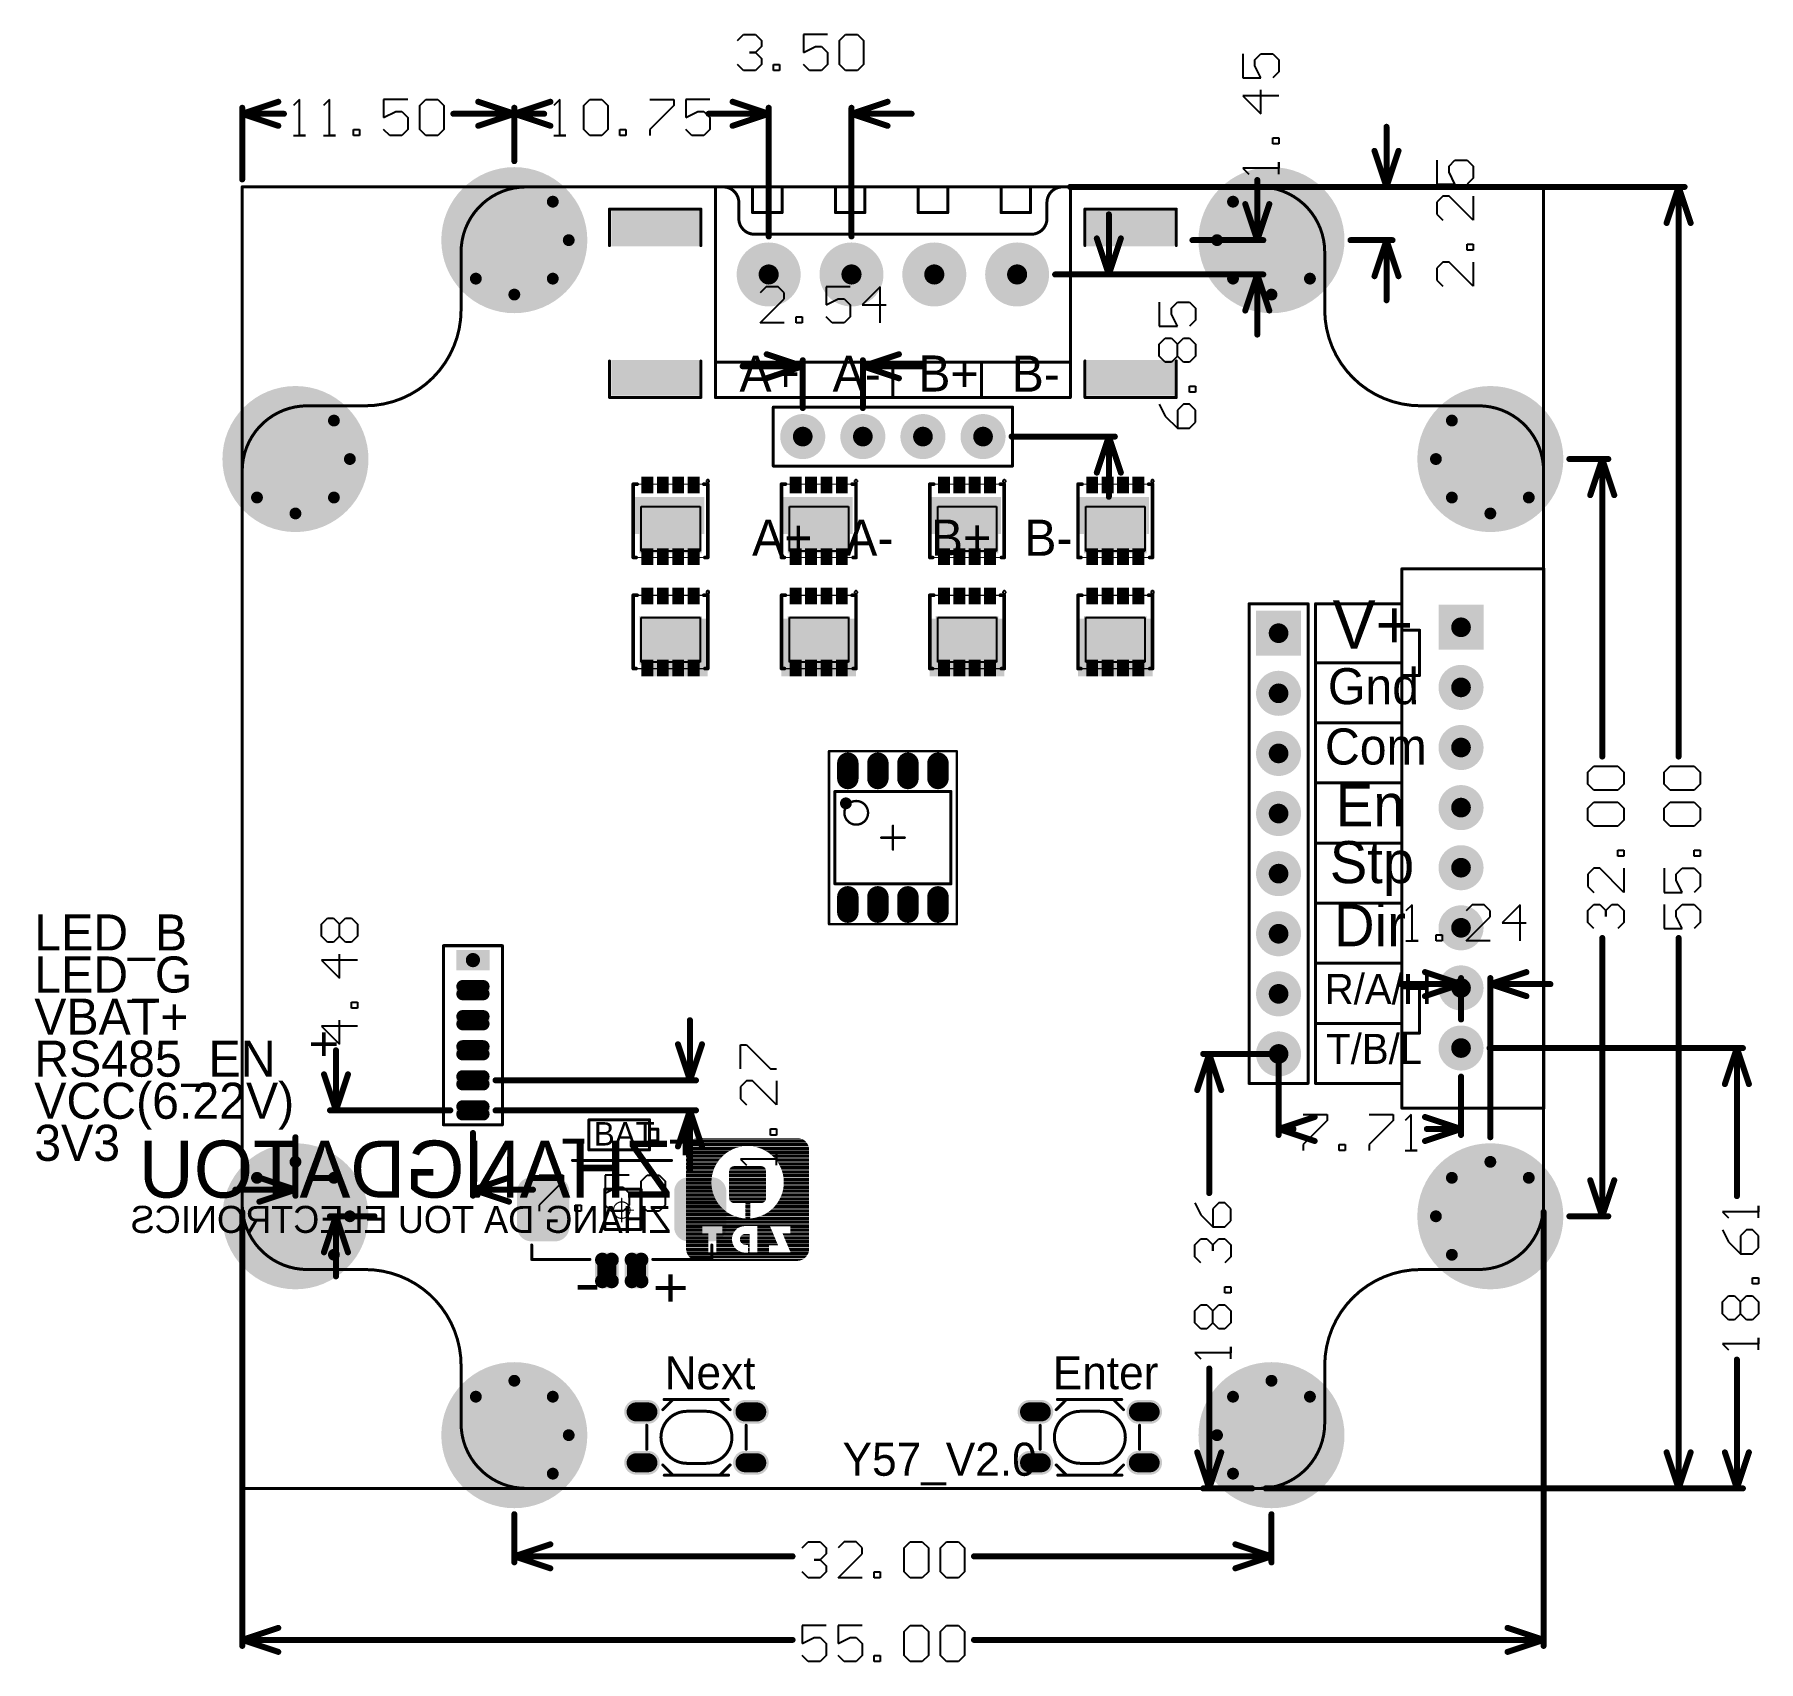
# Model space of a CAD drawing. Header units: millimetres. Extents: x 18.6 to 91.5, y 20.1 to 88.8.
import ezdxf

# ---------------------------------------------------------------- set-up
doc = ezdxf.new("R2010")
doc.units = ezdxf.units.MM
for name, color, linetype in [('BottomLayer', 5, 'Continuous'), ('BottomOverlay', 54, 'Continuous'), ('BottomPaste', 16, 'Continuous'), ('BottomSolder', 6, 'Continuous'), ('KeepOutLayer', 6, 'Continuous'), ('Mechanical1', 6, 'Continuous'), ('Mechanical13', 56, 'Continuous'), ('Mechanical15', 56, 'Continuous'), ('Mechanical2', 216, 'Continuous'), ('Mechanical6', 56, 'Continuous'), ('MidLayer1', 16, 'Continuous'), ('MidLayer2', 76, 'Continuous'), ('MultiLayer', 9, 'Continuous'), ('PadHoleLayer', 156, 'Continuous'), ('TopLayer', 1, 'Continuous'), ('TopOverlay', 2, 'Continuous'), ('TopPaste', 8, 'Continuous'), ('TopSolder', 216, 'Continuous')]:
    doc.layers.add(name, color=color, linetype=linetype)

msp = doc.modelspace()

# ---------------------------------------------------------------- texts
at = {"layer": 'BottomOverlay', "text_generation_flag": 2}
for s, height, p in [('ZHANGDATOU', 2.4078, (45.565, 39.69)), ('ZHANG DA TOU ELECTRONICS', 1.1423, (45.515, 38.197))]:
    msp.add_text(s, height=height, rotation=360, dxfattribs=at).set_placement(p)
at = {"layer": 'Mechanical6'}
for s, height, p in [('A+', 1.524, (48.947, 66.813)), ('A-', 1.524, (52.884, 66.813)), ('B+', 1.524, (56.506, 66.82)), ('B-', 1.524, (60.453, 66.813)), ('V+', 2.032, (73.485, 62.891)), ('Gnd', 1.524, (73.286, 60.539)), ('Com', 1.524, (73.159, 57.991)), ('En', 1.778, (73.617, 55.383)), ('Stp', 1.778, (73.363, 52.977)), ('Dir', 1.778, (73.54, 50.31)), ('LED_B', 1.524, (18.612, 50.133)), ('LED_G', 1.524, (18.612, 48.355)), ('R/A/H', 1.27, (73.149, 47.867)), ('VBAT+', 1.524, (18.612, 46.577)), ('T/B/L', 1.27, (73.21, 45.339)), ('RS485_EN', 1.524, (18.612, 44.799)), ('VCC(6.22V)', 1.524, (18.612, 43.021)), ('3V3', 1.524, (18.612, 41.243))]:
    msp.add_text(s, height=height, rotation=360, dxfattribs=at).set_placement(p)
at = {"layer": 'TopOverlay'}
for s, height, rotation, p in [('A+', 1.524, 360, (48.414, 73.747)), ('A-', 1.524, 360, (52.351, 73.747)), ('B+', 1.524, 360, (55.973, 73.754)), ('B-', 1.524, 360, (59.92, 73.747)), ('V+', 2.032, 360, (73.485, 62.891)), ('Gnd', 1.524, 360, (73.286, 60.539)), ('Com', 1.524, 360, (73.159, 57.991)), ('En', 1.778, 360, (73.617, 55.383)), ('Stp', 1.778, 360, (73.363, 52.977)), ('Dir', 1.778, 360, (73.54, 50.31)), ('R/A/H', 1.27, 360, (73.149, 47.867)), ('+', 1.524, 270, (30.115, 46.769)), ('T/B/L', 1.27, 360, (73.21, 45.339)), ('+', 1.778, 270, (45.249, 42.747)), ('+', 1.778, 270, (44.646, 36.562))]:
    msp.add_text(s, height=height, rotation=rotation, dxfattribs=at).set_placement(p)
for s, height, p in [('BAT', 0.9906, (42.257, 41.891)), ('Next', 1.397, (45.25, 31.591)), ('Enter', 1.397, (61.656, 31.591))]:
    msp.add_text(s, height=height, dxfattribs=at).set_placement(p)
at = {"layer": 'TopOverlay', "text_generation_flag": 2}
for p in [(40.837, 42.759), (41.18, 42.759), (41.478, 36.587), (41.72, 36.587)]:
    msp.add_text('-', height=1.778, rotation=180, dxfattribs=at).set_placement(p)
at = {"layer": 'TopSolder'}
msp.add_text('Y57_V2.0', height=1.397, rotation=360, dxfattribs=at).set_placement((52.772, 27.935))

# ---------------------------------------------------------------- blocks, each defined once
blk = doc.blocks.new('3_4_2_5____1')
at = {"layer": 'TopLayer', "const_width": 0.8}
for points in [[(-2.55, 1.075), (-2.05, 1.075)], [(2.05, 1.075), (2.55, 1.075)], [(-2.55, -1.075), (-2.05, -1.075)], [(2.05, -1.075), (2.55, -1.075)]]:
    blk.add_lwpolyline(points, dxfattribs=at)
at = {"layer": 'TopLayer', "const_width": 0.4}
for points in [[(-2.75, 1.075, 1), (-2.35, 1.075, 1)], [(-2.25, 1.075, 1), (-1.85, 1.075, 1)], [(1.85, 1.075, 1), (2.25, 1.075, 1)], [(2.35, 1.075, 1), (2.75, 1.075, 1)], [(-2.75, -1.075, 1), (-2.35, -1.075, 1)], [(-2.25, -1.075, 1), (-1.85, -1.075, 1)], [(1.85, -1.075, 1), (2.25, -1.075, 1)], [(2.35, -1.075, 1), (2.75, -1.075, 1)]]:
    blk.add_lwpolyline(points, format="xyb", close=True, dxfattribs=at)
at = {"layer": 'TopOverlay', "const_width": 0.127}
for points in [[(-1.422, 1.168), (-1.016, 1.575)], [(-1.372, 1.6), (1.346, 1.6)], [(1.016, 1.575), (1.422, 1.168)], [(-0.4, 1.1), (0.4, 1.1)], [(-2.1, -0.508), (-2.1, 0.508)], [(2.1, -0.508), (2.1, 0.508)], [(-1.422, -1.168), (-1.016, -1.575)], [(-0.4, -1.1), (0.4, -1.1)], [(1.016, -1.575), (1.422, -1.168)], [(-1.359, -1.6), (1.359, -1.6)]]:
    blk.add_lwpolyline(points, dxfattribs=at)
at = {"layer": 'TopOverlay', "const_width": 0.0635}
for points in [[(-1.403, 1.6, 1), (-1.34, 1.6, 1)], [(-1.048, 1.575, 1), (-0.984, 1.575, 1)], [(0.984, 1.575, 1), (1.048, 1.575, 1)], [(1.314, 1.6, 1), (1.378, 1.6, 1)], [(-1.454, 1.168, 1), (-1.391, 1.168, 1)], [(-0.432, 1.1, 1), (-0.368, 1.1, 1)], [(-0.432, 1.1, 1), (-0.368, 1.1, 1)], [(0.368, 1.1, 1), (0.432, 1.1, 1)], [(0.368, 1.1, 1), (0.432, 1.1, 1)], [(1.391, 1.168, 1), (1.454, 1.168, 1)], [(-2.132, 0.508, 1), (-2.068, 0.508, 1)], [(2.068, 0.508, 1), (2.132, 0.508, 1)], [(-2.132, -0.508, 1), (-2.068, -0.508, 1)], [(2.068, -0.508, 1), (2.132, -0.508, 1)], [(-1.454, -1.168, 1), (-1.391, -1.168, 1)], [(-0.432, -1.1, 1), (-0.368, -1.1, 1)], [(-0.432, -1.1, 1), (-0.368, -1.1, 1)], [(0.368, -1.1, 1), (0.432, -1.1, 1)], [(0.368, -1.1, 1), (0.432, -1.1, 1)], [(1.391, -1.168, 1), (1.454, -1.168, 1)], [(-1.391, -1.6, 1), (-1.327, -1.6, 1)], [(-1.048, -1.575, 1), (-0.984, -1.575, 1)], [(0.984, -1.575, 1), (1.048, -1.575, 1)], [(1.327, -1.6, 1), (1.391, -1.6, 1)]]:
    blk.add_lwpolyline(points, format="xyb", close=True, dxfattribs=at)
at = {"layer": 'TopOverlay', "const_width": 0.127}
for points in [[(-0.4, -1.1, -1), (-0.4, 1.1)], [(0.4, 1.1, -1), (0.4, -1.1)]]:
    blk.add_lwpolyline(points, format="xyb", dxfattribs=at)
at = {"layer": 'TopPaste', "const_width": 0.8}
for points in [[(-2.55, 1.075), (-2.05, 1.075)], [(2.05, 1.075), (2.55, 1.075)], [(-2.55, -1.075), (-2.05, -1.075)], [(2.05, -1.075), (2.55, -1.075)]]:
    blk.add_lwpolyline(points, dxfattribs=at)
at = {"layer": 'TopPaste', "const_width": 0.4}
for points in [[(-2.75, 1.075, 1), (-2.35, 1.075, 1)], [(-2.25, 1.075, 1), (-1.85, 1.075, 1)], [(1.85, 1.075, 1), (2.25, 1.075, 1)], [(2.35, 1.075, 1), (2.75, 1.075, 1)], [(-2.75, -1.075, 1), (-2.35, -1.075, 1)], [(-2.25, -1.075, 1), (-1.85, -1.075, 1)], [(1.85, -1.075, 1), (2.25, -1.075, 1)], [(2.35, -1.075, 1), (2.75, -1.075, 1)]]:
    blk.add_lwpolyline(points, format="xyb", close=True, dxfattribs=at)
at = {"layer": 'TopSolder', "const_width": 1.003}
for points in [[(-2.55, 1.075), (-2.05, 1.075)], [(2.05, 1.075), (2.55, 1.075)], [(-2.55, -1.075), (-2.05, -1.075)], [(2.05, -1.075), (2.55, -1.075)]]:
    blk.add_lwpolyline(points, dxfattribs=at)
at = {"layer": 'TopSolder', "const_width": 0.502}
for points in [[(-2.801, 1.075, 1), (-2.299, 1.075, 1)], [(-2.301, 1.075, 1), (-1.799, 1.075, 1)], [(1.799, 1.075, 1), (2.301, 1.075, 1)], [(2.299, 1.075, 1), (2.801, 1.075, 1)], [(-2.801, -1.075, 1), (-2.299, -1.075, 1)], [(-2.301, -1.075, 1), (-1.799, -1.075, 1)], [(1.799, -1.075, 1), (2.301, -1.075, 1)], [(2.299, -1.075, 1), (2.801, -1.075, 1)]]:
    blk.add_lwpolyline(points, format="xyb", close=True, dxfattribs=at)
blk = doc.blocks.new('XH_8A_2')
at = {"layer": 'BottomLayer', "const_width": 0.85}
for points in [[(-9.315, 0, 1), (-8.465, 0, 1)], [(-6.775, 0, 1), (-5.925, 0, 1)], [(-4.235, 0, 1), (-3.385, 0, 1)], [(-1.695, 0, 1), (-0.845, 0, 1)], [(0.845, 0, 1), (1.695, 0, 1)], [(3.385, 0, 1), (4.235, 0, 1)], [(5.925, 0, 1), (6.775, 0, 1)]]:
    blk.add_lwpolyline(points, format="xyb", close=True, dxfattribs=at)
at = {"layer": 'BottomLayer'}
blk.add_solid([(8.04, -0.85), (9.74, -0.85), (8.04, 0.85), (9.74, 0.85)], dxfattribs=at)
at = {"layer": 'BottomSolder', "const_width": 0.952}
for points in [[(-9.366, 0, 1), (-8.414, 0, 1)], [(-6.826, 0, 1), (-5.874, 0, 1)], [(-4.286, 0, 1), (-3.334, 0, 1)], [(-1.746, 0, 1), (-0.794, 0, 1)], [(0.794, 0, 1), (1.746, 0, 1)], [(3.334, 0, 1), (4.286, 0, 1)], [(5.874, 0, 1), (6.826, 0, 1)]]:
    blk.add_lwpolyline(points, format="xyb", close=True, dxfattribs=at)
at = {"layer": 'BottomSolder'}
blk.add_solid([(7.938, -0.952), (9.842, -0.952), (7.938, 0.952), (9.842, 0.952)], dxfattribs=at)
at = {"layer": 'MidLayer1', "const_width": 0.85}
for points in [[(-9.315, 0, 1), (-8.465, 0, 1)], [(-6.775, 0, 1), (-5.925, 0, 1)], [(-4.235, 0, 1), (-3.385, 0, 1)], [(-1.695, 0, 1), (-0.845, 0, 1)], [(0.845, 0, 1), (1.695, 0, 1)], [(3.385, 0, 1), (4.235, 0, 1)], [(5.925, 0, 1), (6.775, 0, 1)]]:
    blk.add_lwpolyline(points, format="xyb", close=True, dxfattribs=at)
at = {"layer": 'MidLayer1'}
blk.add_solid([(8.04, -0.85), (9.74, -0.85), (8.04, 0.85), (9.74, 0.85)], dxfattribs=at)
at = {"layer": 'MidLayer2', "const_width": 0.85}
for points in [[(-9.315, 0, 1), (-8.465, 0, 1)], [(-6.775, 0, 1), (-5.925, 0, 1)], [(-4.235, 0, 1), (-3.385, 0, 1)], [(-1.695, 0, 1), (-0.845, 0, 1)], [(0.845, 0, 1), (1.695, 0, 1)], [(3.385, 0, 1), (4.235, 0, 1)], [(5.925, 0, 1), (6.775, 0, 1)]]:
    blk.add_lwpolyline(points, format="xyb", close=True, dxfattribs=at)
at = {"layer": 'MidLayer2'}
blk.add_solid([(8.04, -0.85), (9.74, -0.85), (8.04, 0.85), (9.74, 0.85)], dxfattribs=at)
at = {"layer": 'MultiLayer', "const_width": 0.85}
for points in [[(-9.315, 0, 1), (-8.465, 0, 1)], [(-6.775, 0, 1), (-5.925, 0, 1)], [(-4.235, 0, 1), (-3.385, 0, 1)], [(-1.695, 0, 1), (-0.845, 0, 1)], [(0.845, 0, 1), (1.695, 0, 1)], [(3.385, 0, 1), (4.235, 0, 1)], [(5.925, 0, 1), (6.775, 0, 1)]]:
    blk.add_lwpolyline(points, format="xyb", close=True, dxfattribs=at)
at = {"layer": 'MultiLayer'}
blk.add_solid([(8.04, -0.85), (9.74, -0.85), (8.04, 0.85), (9.74, 0.85)], dxfattribs=at)
at = {"layer": 'PadHoleLayer', "const_width": 0.415}
for points in [[(-9.098, 0, 1), (-8.682, 0, 1)], [(-6.558, 0, 1), (-6.142, 0, 1)], [(-4.018, 0, 1), (-3.602, 0, 1)], [(-1.477, 0, 1), (-1.062, 0, 1)], [(1.062, 0, 1), (1.478, 0, 1)], [(3.602, 0, 1), (4.018, 0, 1)], [(6.142, 0, 1), (6.558, 0, 1)], [(8.682, 0, 1), (9.098, 0, 1)]]:
    blk.add_lwpolyline(points, format="xyb", close=True, dxfattribs=at)
at = {"layer": 'TopLayer', "const_width": 0.85}
for points in [[(-9.315, 0, 1), (-8.465, 0, 1)], [(-6.775, 0, 1), (-5.925, 0, 1)], [(-4.235, 0, 1), (-3.385, 0, 1)], [(-1.695, 0, 1), (-0.845, 0, 1)], [(0.845, 0, 1), (1.695, 0, 1)], [(3.385, 0, 1), (4.235, 0, 1)], [(5.925, 0, 1), (6.775, 0, 1)]]:
    blk.add_lwpolyline(points, format="xyb", close=True, dxfattribs=at)
at = {"layer": 'TopLayer'}
blk.add_solid([(8.04, -0.85), (9.74, -0.85), (8.04, 0.85), (9.74, 0.85)], dxfattribs=at)
at = {"layer": 'TopOverlay', "const_width": 0.127}
for points in [[(-11.43, 2.5), (-11.43, -3.5)], [(-11.43, 2.5), (-8.255, 2.5)], [(-8.255, 2.5), (-8.255, 1.75)], [(-8.255, 2.5), (-6.35, 2.5)], [(-6.35, 2.5), (-6.35, 1.75)], [(-6.35, 2.5), (6.858, 2.5)], [(6.858, 2.5), (6.858, 1.75)], [(6.858, 2.5), (8.763, 2.5)], [(8.763, 2.5), (8.763, 1.75)], [(8.763, 2.5), (11.36, 2.5)], [(11.36, 2.5), (11.36, -3.5)], [(-8.255, 1.75), (-6.35, 1.75)], [(6.858, 1.75), (8.763, 1.75)], [(-11.43, -3.5), (11.36, -3.5)]]:
    blk.add_lwpolyline(points, dxfattribs=at)
at = {"layer": 'TopOverlay', "const_width": 0.0635}
for points in [[(-11.462, 2.5, 1), (-11.398, 2.5, 1)], [(-11.462, 2.5, 1), (-11.398, 2.5, 1)], [(-8.287, 2.5, 1), (-8.223, 2.5, 1)], [(-8.287, 2.5, 1), (-8.223, 2.5, 1)], [(-8.287, 2.5, 1), (-8.223, 2.5, 1)], [(-6.382, 2.5, 1), (-6.318, 2.5, 1)], [(-6.382, 2.5, 1), (-6.318, 2.5, 1)], [(-6.382, 2.5, 1), (-6.318, 2.5, 1)], [(6.826, 2.5, 1), (6.89, 2.5, 1)], [(6.826, 2.5, 1), (6.89, 2.5, 1)], [(6.826, 2.5, 1), (6.89, 2.5, 1)], [(8.731, 2.5, 1), (8.795, 2.5, 1)], [(8.731, 2.5, 1), (8.795, 2.5, 1)], [(8.731, 2.5, 1), (8.795, 2.5, 1)], [(11.328, 2.5, 1), (11.392, 2.5, 1)], [(11.328, 2.5, 1), (11.392, 2.5, 1)], [(-8.287, 1.75, 1), (-8.223, 1.75, 1)], [(-8.287, 1.75, 1), (-8.223, 1.75, 1)], [(-6.382, 1.75, 1), (-6.318, 1.75, 1)], [(-6.382, 1.75, 1), (-6.318, 1.75, 1)], [(6.826, 1.75, 1), (6.89, 1.75, 1)], [(6.826, 1.75, 1), (6.89, 1.75, 1)], [(8.731, 1.75, 1), (8.795, 1.75, 1)], [(8.731, 1.75, 1), (8.795, 1.75, 1)], [(-11.462, -3.5, 1), (-11.398, -3.5, 1)], [(-11.462, -3.5, 1), (-11.398, -3.5, 1)], [(11.328, -3.5, 1), (11.392, -3.5, 1)], [(11.328, -3.5, 1), (11.392, -3.5, 1)]]:
    blk.add_lwpolyline(points, format="xyb", close=True, dxfattribs=at)
at = {"layer": 'TopSolder', "const_width": 0.952}
for points in [[(-9.366, 0, 1), (-8.414, 0, 1)], [(-6.826, 0, 1), (-5.874, 0, 1)], [(-4.286, 0, 1), (-3.334, 0, 1)], [(-1.746, 0, 1), (-0.794, 0, 1)], [(0.794, 0, 1), (1.746, 0, 1)], [(3.334, 0, 1), (4.286, 0, 1)], [(5.874, 0, 1), (6.826, 0, 1)]]:
    blk.add_lwpolyline(points, format="xyb", close=True, dxfattribs=at)
at = {"layer": 'TopSolder'}
blk.add_solid([(7.938, -0.952), (9.842, -0.952), (7.938, 0.952), (9.842, 0.952)], dxfattribs=at)
blk = doc.blocks.new('3_4_2_5____3')
at = {"layer": 'TopLayer', "const_width": 0.8}
for points in [[(-2.55, 1.075), (-2.05, 1.075)], [(2.05, 1.075), (2.55, 1.075)], [(-2.55, -1.075), (-2.05, -1.075)], [(2.05, -1.075), (2.55, -1.075)]]:
    blk.add_lwpolyline(points, dxfattribs=at)
at = {"layer": 'TopLayer', "const_width": 0.4}
for points in [[(-2.75, 1.075, 1), (-2.35, 1.075, 1)], [(-2.25, 1.075, 1), (-1.85, 1.075, 1)], [(1.85, 1.075, 1), (2.25, 1.075, 1)], [(2.35, 1.075, 1), (2.75, 1.075, 1)], [(-2.75, -1.075, 1), (-2.35, -1.075, 1)], [(-2.25, -1.075, 1), (-1.85, -1.075, 1)], [(1.85, -1.075, 1), (2.25, -1.075, 1)], [(2.35, -1.075, 1), (2.75, -1.075, 1)]]:
    blk.add_lwpolyline(points, format="xyb", close=True, dxfattribs=at)
at = {"layer": 'TopOverlay', "const_width": 0.127}
for points in [[(-1.422, 1.168), (-1.016, 1.575)], [(-1.372, 1.6), (1.346, 1.6)], [(1.016, 1.575), (1.422, 1.168)], [(-0.4, 1.1), (0.4, 1.1)], [(-2.1, -0.508), (-2.1, 0.508)], [(2.1, -0.508), (2.1, 0.508)], [(-1.422, -1.168), (-1.016, -1.575)], [(-0.4, -1.1), (0.4, -1.1)], [(1.016, -1.575), (1.422, -1.168)], [(-1.359, -1.6), (1.359, -1.6)]]:
    blk.add_lwpolyline(points, dxfattribs=at)
at = {"layer": 'TopOverlay', "const_width": 0.0635}
for points in [[(-1.403, 1.6, 1), (-1.34, 1.6, 1)], [(-1.048, 1.575, 1), (-0.984, 1.575, 1)], [(0.984, 1.575, 1), (1.048, 1.575, 1)], [(1.314, 1.6, 1), (1.378, 1.6, 1)], [(-1.454, 1.168, 1), (-1.391, 1.168, 1)], [(-0.432, 1.1, 1), (-0.368, 1.1, 1)], [(-0.432, 1.1, 1), (-0.368, 1.1, 1)], [(0.368, 1.1, 1), (0.432, 1.1, 1)], [(0.368, 1.1, 1), (0.432, 1.1, 1)], [(1.391, 1.168, 1), (1.454, 1.168, 1)], [(-2.132, 0.508, 1), (-2.068, 0.508, 1)], [(2.068, 0.508, 1), (2.132, 0.508, 1)], [(-2.132, -0.508, 1), (-2.068, -0.508, 1)], [(2.068, -0.508, 1), (2.132, -0.508, 1)], [(-1.454, -1.168, 1), (-1.391, -1.168, 1)], [(-0.432, -1.1, 1), (-0.368, -1.1, 1)], [(-0.432, -1.1, 1), (-0.368, -1.1, 1)], [(0.368, -1.1, 1), (0.432, -1.1, 1)], [(0.368, -1.1, 1), (0.432, -1.1, 1)], [(1.391, -1.168, 1), (1.454, -1.168, 1)], [(-1.391, -1.6, 1), (-1.327, -1.6, 1)], [(-1.048, -1.575, 1), (-0.984, -1.575, 1)], [(0.984, -1.575, 1), (1.048, -1.575, 1)], [(1.327, -1.6, 1), (1.391, -1.6, 1)]]:
    blk.add_lwpolyline(points, format="xyb", close=True, dxfattribs=at)
at = {"layer": 'TopOverlay', "const_width": 0.127}
for points in [[(-0.4, -1.1, -1), (-0.4, 1.1)], [(0.4, 1.1, -1), (0.4, -1.1)]]:
    blk.add_lwpolyline(points, format="xyb", dxfattribs=at)
at = {"layer": 'TopPaste', "const_width": 0.8}
for points in [[(-2.55, 1.075), (-2.05, 1.075)], [(2.05, 1.075), (2.55, 1.075)], [(-2.55, -1.075), (-2.05, -1.075)], [(2.05, -1.075), (2.55, -1.075)]]:
    blk.add_lwpolyline(points, dxfattribs=at)
at = {"layer": 'TopPaste', "const_width": 0.4}
for points in [[(-2.75, 1.075, 1), (-2.35, 1.075, 1)], [(-2.25, 1.075, 1), (-1.85, 1.075, 1)], [(1.85, 1.075, 1), (2.25, 1.075, 1)], [(2.35, 1.075, 1), (2.75, 1.075, 1)], [(-2.75, -1.075, 1), (-2.35, -1.075, 1)], [(-2.25, -1.075, 1), (-1.85, -1.075, 1)], [(1.85, -1.075, 1), (2.25, -1.075, 1)], [(2.35, -1.075, 1), (2.75, -1.075, 1)]]:
    blk.add_lwpolyline(points, format="xyb", close=True, dxfattribs=at)
at = {"layer": 'TopSolder', "const_width": 1.003}
for points in [[(-2.55, 1.075), (-2.05, 1.075)], [(2.05, 1.075), (2.55, 1.075)], [(-2.55, -1.075), (-2.05, -1.075)], [(2.05, -1.075), (2.55, -1.075)]]:
    blk.add_lwpolyline(points, dxfattribs=at)
at = {"layer": 'TopSolder', "const_width": 0.502}
for points in [[(-2.801, 1.075, 1), (-2.299, 1.075, 1)], [(-2.301, 1.075, 1), (-1.799, 1.075, 1)], [(1.799, 1.075, 1), (2.301, 1.075, 1)], [(2.299, 1.075, 1), (2.801, 1.075, 1)], [(-2.801, -1.075, 1), (-2.299, -1.075, 1)], [(-2.301, -1.075, 1), (-1.799, -1.075, 1)], [(1.799, -1.075, 1), (2.301, -1.075, 1)], [(2.299, -1.075, 1), (2.801, -1.075, 1)]]:
    blk.add_lwpolyline(points, format="xyb", close=True, dxfattribs=at)
blk = doc.blocks.new('PDFN3X3_8L_4')
at = {"layer": 'Mechanical15'}
for p, q in [((-1.125, 1.675), (-1.125, 1.675)), ((-1.125, 1.675), (-0.825, 1.675)), ((-1.125, 1.275), (-1.125, 1.675)), ((-0.825, 1.675), (-0.825, 1.275)), ((-0.475, 1.675), (-0.475, 1.675)), ((-0.475, 1.675), (-0.175, 1.675)), ((-0.475, 1.275), (-0.475, 1.675)), ((-0.175, 1.675), (-0.175, 1.275)), ((0.175, 1.675), (0.175, 1.675)), ((0.175, 1.675), (0.475, 1.675)), ((0.175, 1.275), (0.175, 1.675)), ((0.475, 1.675), (0.475, 1.275)), ((0.825, 1.675), (0.825, 1.675)), ((0.825, 1.675), (1.125, 1.675)), ((0.825, 1.275), (0.825, 1.675)), ((1.125, 1.675), (1.125, 1.275)), ((-1.25, 1.275), (-1.25, 1.275)), ((-1.25, 1.275), (1.24, 1.275)), ((-1.25, -0.605), (-1.25, 1.275)), ((-0.825, 1.275), (-1.125, 1.275)), ((-0.175, 1.275), (-0.475, 1.275)), ((0.475, 1.275), (0.175, 1.275)), ((1.125, 1.275), (0.825, 1.275)), ((1.24, 1.275), (1.24, -0.605)), ((1.24, -0.605), (-1.25, -0.605)), ((-1.125, -1.675), (-1.125, -1.275)), ((-1.125, -1.275), (-0.825, -1.275)), ((-0.825, -1.275), (-0.825, -1.675)), ((-0.475, -1.675), (-0.475, -1.275)), ((-0.475, -1.275), (-0.175, -1.275)), ((-0.175, -1.275), (-0.175, -1.675)), ((0.175, -1.675), (0.175, -1.275)), ((0.175, -1.275), (0.475, -1.275)), ((0.475, -1.275), (0.475, -1.675)), ((0.825, -1.675), (0.825, -1.275)), ((0.825, -1.275), (1.125, -1.275)), ((1.125, -1.275), (1.125, -1.675)), ((-1.6, -1.615), (-1.635, -1.65)), ((-1.635, -1.65), (-1.635, -1.675)), ((-1.635, -1.675), (-1.635, -1.7)), ((-1.635, -1.7), (-1.6, -1.735)), ((-1.55, -1.615), (-1.6, -1.615)), ((-1.6, -1.735), (-1.55, -1.735)), ((-1.515, -1.65), (-1.55, -1.615)), ((-1.55, -1.735), (-1.515, -1.7)), ((-1.515, -1.675), (-1.515, -1.65)), ((-1.515, -1.675), (-1.515, -1.675)), ((-1.515, -1.7), (-1.515, -1.675)), ((-0.825, -1.675), (-1.125, -1.675)), ((-0.825, -1.675), (-0.825, -1.675)), ((-0.175, -1.675), (-0.475, -1.675)), ((-0.175, -1.675), (-0.175, -1.675)), ((0.475, -1.675), (0.175, -1.675)), ((0.475, -1.675), (0.475, -1.675)), ((1.125, -1.675), (0.825, -1.675)), ((1.125, -1.675), (1.125, -1.675))]:
    blk.add_line(p, q, dxfattribs=at)
at = {"layer": 'Mechanical15', "const_width": 0.0508}
for points in [[(1.575, 1.55), (-1.575, 1.55)], [(-1.575, 1.55), (-1.575, -1.55)], [(1.575, 1.55), (1.575, -1.55)], [(1.575, -1.55), (-1.575, -1.55)]]:
    blk.add_lwpolyline(points, dxfattribs=at)
at = {"layer": 'Mechanical15', "const_width": 0.0254}
for points in [[(-1.588, 1.55, 1), (-1.562, 1.55, 1)], [(-1.588, 1.55, 1), (-1.562, 1.55, 1)], [(1.562, 1.55, 1), (1.588, 1.55, 1)], [(1.562, 1.55, 1), (1.588, 1.55, 1)], [(-1.588, -1.55, 1), (-1.562, -1.55, 1)], [(-1.588, -1.55, 1), (-1.562, -1.55, 1)], [(1.562, -1.55, 1), (1.588, -1.55, 1)], [(1.562, -1.55, 1), (1.588, -1.55, 1)]]:
    blk.add_lwpolyline(points, format="xyb", close=True, dxfattribs=at)
at = {"layer": 'TopLayer'}
for points in [[(-0.775, 1.82), (-1.175, 1.82), (-0.775, 1.22), (-1.175, 1.22)], [(-0.125, 1.82), (-0.525, 1.82), (-0.125, 1.22), (-0.525, 1.22)], [(0.525, 1.82), (0.125, 1.82), (0.525, 1.22), (0.125, 1.22)], [(1.175, 1.82), (0.775, 1.82), (1.175, 1.22), (0.775, 1.22)], [(-1.27, -0.628), (1.27, -0.628), (-1.27, 1.328), (1.27, 1.328)], [(-0.775, -1.22), (-1.175, -1.22), (-0.775, -1.82), (-1.175, -1.82)], [(-0.125, -1.22), (-0.525, -1.22), (-0.125, -1.82), (-0.525, -1.82)], [(0.525, -1.22), (0.125, -1.22), (0.525, -1.82), (0.125, -1.82)], [(1.175, -1.22), (0.775, -1.22), (1.175, -1.82), (0.775, -1.82)]]:
    blk.add_solid(points, dxfattribs=at)
at = {"layer": 'TopOverlay', "const_width": 0.152}
for points in [[(-1.575, 1.55), (-1.575, -1.55)], [(-1.45, 1.55), (-1.575, 1.55)], [(1.576, 1.55), (1.45, 1.55)], [(1.575, 1.55), (1.575, -1.55)], [(-1.406, -1.55), (-1.575, -1.55)], [(1.575, -1.55), (1.406, -1.55)]]:
    blk.add_lwpolyline(points, dxfattribs=at)
at = {"layer": 'TopOverlay', "const_width": 0.076}
for points in [[(-1.613, 1.55, 1), (-1.537, 1.55, 1)], [(-1.613, 1.55, 1), (-1.537, 1.55, 1)], [(-1.488, 1.55, 1), (-1.412, 1.55, 1)], [(1.412, 1.55, 1), (1.488, 1.55, 1)], [(1.537, 1.55, 1), (1.613, 1.55, 1)], [(1.538, 1.55, 1), (1.614, 1.55, 1)], [(-1.613, -1.55, 1), (-1.537, -1.55, 1)], [(-1.613, -1.55, 1), (-1.537, -1.55, 1)], [(-1.444, -1.55, 1), (-1.368, -1.55, 1)], [(1.368, -1.55, 1), (1.444, -1.55, 1)], [(1.537, -1.55, 1), (1.613, -1.55, 1)], [(1.537, -1.55, 1), (1.613, -1.55, 1)]]:
    blk.add_lwpolyline(points, format="xyb", close=True, dxfattribs=at)
at = {"layer": 'TopPaste'}
for points in [[(-0.775, 1.82), (-1.175, 1.82), (-0.775, 1.22), (-1.175, 1.22)], [(-0.125, 1.82), (-0.525, 1.82), (-0.125, 1.22), (-0.525, 1.22)], [(0.525, 1.82), (0.125, 1.82), (0.525, 1.22), (0.125, 1.22)], [(1.175, 1.82), (0.775, 1.82), (1.175, 1.22), (0.775, 1.22)], [(-1.27, -0.628), (1.27, -0.628), (-1.27, 1.328), (1.27, 1.328)], [(-0.775, -1.22), (-1.175, -1.22), (-0.775, -1.82), (-1.175, -1.82)], [(-0.125, -1.22), (-0.525, -1.22), (-0.125, -1.82), (-0.525, -1.82)], [(0.525, -1.22), (0.125, -1.22), (0.525, -1.82), (0.125, -1.82)], [(1.175, -1.22), (0.775, -1.22), (1.175, -1.82), (0.775, -1.82)]]:
    blk.add_solid(points, dxfattribs=at)
at = {"layer": 'TopSolder'}
for points in [[(-0.724, 1.871), (-1.226, 1.871), (-0.724, 1.169), (-1.226, 1.169)], [(-0.074, 1.871), (-0.576, 1.871), (-0.074, 1.169), (-0.576, 1.169)], [(0.576, 1.871), (0.074, 1.871), (0.576, 1.169), (0.074, 1.169)], [(1.226, 1.871), (0.724, 1.871), (1.226, 1.169), (0.724, 1.169)], [(-1.321, -0.679), (1.321, -0.679), (-1.321, 1.379), (1.321, 1.379)], [(-0.724, -1.169), (-1.226, -1.169), (-0.724, -1.871), (-1.226, -1.871)], [(-0.074, -1.169), (-0.576, -1.169), (-0.074, -1.871), (-0.576, -1.871)], [(0.576, -1.169), (0.074, -1.169), (0.576, -1.871), (0.074, -1.871)], [(1.226, -1.169), (0.724, -1.169), (1.226, -1.871), (0.724, -1.871)]]:
    blk.add_solid(points, dxfattribs=at)
blk = doc.blocks.new('PDFN3X3_8L_5')
at = {"layer": 'Mechanical15'}
for p, q in [((-1.125, 1.675), (-1.125, 1.675)), ((-1.125, 1.675), (-0.825, 1.675)), ((-1.125, 1.275), (-1.125, 1.675)), ((-0.825, 1.675), (-0.825, 1.275)), ((-0.475, 1.675), (-0.475, 1.675)), ((-0.475, 1.675), (-0.175, 1.675)), ((-0.475, 1.275), (-0.475, 1.675)), ((-0.175, 1.675), (-0.175, 1.275)), ((0.175, 1.675), (0.175, 1.675)), ((0.175, 1.675), (0.475, 1.675)), ((0.175, 1.275), (0.175, 1.675)), ((0.475, 1.675), (0.475, 1.275)), ((0.825, 1.675), (0.825, 1.675)), ((0.825, 1.675), (1.125, 1.675)), ((0.825, 1.275), (0.825, 1.675)), ((1.125, 1.675), (1.125, 1.275)), ((-1.25, 1.275), (-1.25, 1.275)), ((-1.25, 1.275), (1.24, 1.275)), ((-1.25, -0.605), (-1.25, 1.275)), ((-0.825, 1.275), (-1.125, 1.275)), ((-0.175, 1.275), (-0.475, 1.275)), ((0.475, 1.275), (0.175, 1.275)), ((1.125, 1.275), (0.825, 1.275)), ((1.24, 1.275), (1.24, -0.605)), ((1.24, -0.605), (-1.25, -0.605)), ((-1.125, -1.675), (-1.125, -1.275)), ((-1.125, -1.275), (-0.825, -1.275)), ((-0.825, -1.275), (-0.825, -1.675)), ((-0.475, -1.675), (-0.475, -1.275)), ((-0.475, -1.275), (-0.175, -1.275)), ((-0.175, -1.275), (-0.175, -1.675)), ((0.175, -1.675), (0.175, -1.275)), ((0.175, -1.275), (0.475, -1.275)), ((0.475, -1.275), (0.475, -1.675)), ((0.825, -1.675), (0.825, -1.275)), ((0.825, -1.275), (1.125, -1.275)), ((1.125, -1.275), (1.125, -1.675)), ((-1.6, -1.615), (-1.635, -1.65)), ((-1.635, -1.65), (-1.635, -1.675)), ((-1.635, -1.675), (-1.635, -1.7)), ((-1.635, -1.7), (-1.6, -1.735)), ((-1.55, -1.615), (-1.6, -1.615)), ((-1.6, -1.735), (-1.55, -1.735)), ((-1.515, -1.65), (-1.55, -1.615)), ((-1.55, -1.735), (-1.515, -1.7)), ((-1.515, -1.675), (-1.515, -1.65)), ((-1.515, -1.675), (-1.515, -1.675)), ((-1.515, -1.7), (-1.515, -1.675)), ((-0.825, -1.675), (-1.125, -1.675)), ((-0.825, -1.675), (-0.825, -1.675)), ((-0.175, -1.675), (-0.475, -1.675)), ((-0.175, -1.675), (-0.175, -1.675)), ((0.475, -1.675), (0.175, -1.675)), ((0.475, -1.675), (0.475, -1.675)), ((1.125, -1.675), (0.825, -1.675)), ((1.125, -1.675), (1.125, -1.675))]:
    blk.add_line(p, q, dxfattribs=at)
at = {"layer": 'Mechanical15', "const_width": 0.0508}
for points in [[(-1.575, 1.55), (-1.575, -1.55)], [(1.575, 1.55), (-1.575, 1.55)], [(1.575, 1.55), (1.575, -1.55)], [(1.575, -1.55), (-1.575, -1.55)]]:
    blk.add_lwpolyline(points, dxfattribs=at)
at = {"layer": 'Mechanical15', "const_width": 0.0254}
for points in [[(-1.588, 1.55, 1), (-1.562, 1.55, 1)], [(-1.588, 1.55, 1), (-1.562, 1.55, 1)], [(1.562, 1.55, 1), (1.588, 1.55, 1)], [(1.562, 1.55, 1), (1.588, 1.55, 1)], [(-1.588, -1.55, 1), (-1.562, -1.55, 1)], [(-1.588, -1.55, 1), (-1.562, -1.55, 1)], [(1.562, -1.55, 1), (1.588, -1.55, 1)], [(1.562, -1.55, 1), (1.588, -1.55, 1)]]:
    blk.add_lwpolyline(points, format="xyb", close=True, dxfattribs=at)
at = {"layer": 'TopLayer'}
for points in [[(-0.775, 1.82), (-1.175, 1.82), (-0.775, 1.22), (-1.175, 1.22)], [(-0.125, 1.82), (-0.525, 1.82), (-0.125, 1.22), (-0.525, 1.22)], [(0.525, 1.82), (0.125, 1.82), (0.525, 1.22), (0.125, 1.22)], [(1.175, 1.82), (0.775, 1.82), (1.175, 1.22), (0.775, 1.22)], [(-1.27, -0.628), (1.27, -0.628), (-1.27, 1.328), (1.27, 1.328)], [(-0.775, -1.22), (-1.175, -1.22), (-0.775, -1.82), (-1.175, -1.82)], [(-0.125, -1.22), (-0.525, -1.22), (-0.125, -1.82), (-0.525, -1.82)], [(0.525, -1.22), (0.125, -1.22), (0.525, -1.82), (0.125, -1.82)], [(1.175, -1.22), (0.775, -1.22), (1.175, -1.82), (0.775, -1.82)]]:
    blk.add_solid(points, dxfattribs=at)
at = {"layer": 'TopOverlay', "const_width": 0.152}
for points in [[(-1.45, 1.55), (-1.575, 1.55)], [(-1.575, 1.55), (-1.575, -1.55)], [(1.576, 1.55), (1.45, 1.55)], [(1.575, 1.55), (1.575, -1.55)], [(-1.406, -1.55), (-1.575, -1.55)], [(1.575, -1.55), (1.406, -1.55)]]:
    blk.add_lwpolyline(points, dxfattribs=at)
at = {"layer": 'TopOverlay', "const_width": 0.076}
for points in [[(-1.613, 1.55, 1), (-1.537, 1.55, 1)], [(-1.613, 1.55, 1), (-1.537, 1.55, 1)], [(-1.488, 1.55, 1), (-1.412, 1.55, 1)], [(1.412, 1.55, 1), (1.488, 1.55, 1)], [(1.537, 1.55, 1), (1.613, 1.55, 1)], [(1.538, 1.55, 1), (1.614, 1.55, 1)], [(-1.613, -1.55, 1), (-1.537, -1.55, 1)], [(-1.613, -1.55, 1), (-1.537, -1.55, 1)], [(-1.444, -1.55, 1), (-1.368, -1.55, 1)], [(1.368, -1.55, 1), (1.444, -1.55, 1)], [(1.537, -1.55, 1), (1.613, -1.55, 1)], [(1.537, -1.55, 1), (1.613, -1.55, 1)]]:
    blk.add_lwpolyline(points, format="xyb", close=True, dxfattribs=at)
at = {"layer": 'TopPaste'}
for points in [[(-0.775, 1.82), (-1.175, 1.82), (-0.775, 1.22), (-1.175, 1.22)], [(-0.125, 1.82), (-0.525, 1.82), (-0.125, 1.22), (-0.525, 1.22)], [(0.525, 1.82), (0.125, 1.82), (0.525, 1.22), (0.125, 1.22)], [(1.175, 1.82), (0.775, 1.82), (1.175, 1.22), (0.775, 1.22)], [(-1.27, -0.628), (1.27, -0.628), (-1.27, 1.328), (1.27, 1.328)], [(-0.775, -1.22), (-1.175, -1.22), (-0.775, -1.82), (-1.175, -1.82)], [(-0.125, -1.22), (-0.525, -1.22), (-0.125, -1.82), (-0.525, -1.82)], [(0.525, -1.22), (0.125, -1.22), (0.525, -1.82), (0.125, -1.82)], [(1.175, -1.22), (0.775, -1.22), (1.175, -1.82), (0.775, -1.82)]]:
    blk.add_solid(points, dxfattribs=at)
at = {"layer": 'TopSolder'}
for points in [[(-0.724, 1.871), (-1.226, 1.871), (-0.724, 1.169), (-1.226, 1.169)], [(-0.074, 1.871), (-0.576, 1.871), (-0.074, 1.169), (-0.576, 1.169)], [(0.576, 1.871), (0.074, 1.871), (0.576, 1.169), (0.074, 1.169)], [(1.226, 1.871), (0.724, 1.871), (1.226, 1.169), (0.724, 1.169)], [(-1.321, -0.679), (1.321, -0.679), (-1.321, 1.379), (1.321, 1.379)], [(-0.724, -1.169), (-1.226, -1.169), (-0.724, -1.871), (-1.226, -1.871)], [(-0.074, -1.169), (-0.576, -1.169), (-0.074, -1.871), (-0.576, -1.871)], [(0.576, -1.169), (0.074, -1.169), (0.576, -1.871), (0.074, -1.871)], [(1.226, -1.169), (0.724, -1.169), (1.226, -1.871), (0.724, -1.871)]]:
    blk.add_solid(points, dxfattribs=at)
blk = doc.blocks.new('PDFN3X3_8L_6')
at = {"layer": 'Mechanical15'}
for p, q in [((-1.125, 1.675), (-1.125, 1.675)), ((-1.125, 1.675), (-0.825, 1.675)), ((-1.125, 1.275), (-1.125, 1.675)), ((-0.825, 1.675), (-0.825, 1.275)), ((-0.475, 1.675), (-0.475, 1.675)), ((-0.475, 1.675), (-0.175, 1.675)), ((-0.475, 1.275), (-0.475, 1.675)), ((-0.175, 1.675), (-0.175, 1.275)), ((0.175, 1.675), (0.175, 1.675)), ((0.175, 1.675), (0.475, 1.675)), ((0.175, 1.275), (0.175, 1.675)), ((0.475, 1.675), (0.475, 1.275)), ((0.825, 1.675), (0.825, 1.675)), ((0.825, 1.675), (1.125, 1.675)), ((0.825, 1.275), (0.825, 1.675)), ((1.125, 1.675), (1.125, 1.275)), ((-1.25, 1.275), (-1.25, 1.275)), ((-1.25, 1.275), (1.24, 1.275)), ((-1.25, -0.605), (-1.25, 1.275)), ((-0.825, 1.275), (-1.125, 1.275)), ((-0.175, 1.275), (-0.475, 1.275)), ((0.475, 1.275), (0.175, 1.275)), ((1.125, 1.275), (0.825, 1.275)), ((1.24, 1.275), (1.24, -0.605)), ((1.24, -0.605), (-1.25, -0.605)), ((-1.125, -1.675), (-1.125, -1.275)), ((-1.125, -1.275), (-0.825, -1.275)), ((-0.825, -1.275), (-0.825, -1.675)), ((-0.475, -1.675), (-0.475, -1.275)), ((-0.475, -1.275), (-0.175, -1.275)), ((-0.175, -1.275), (-0.175, -1.675)), ((0.175, -1.675), (0.175, -1.275)), ((0.175, -1.275), (0.475, -1.275)), ((0.475, -1.275), (0.475, -1.675)), ((0.825, -1.675), (0.825, -1.275)), ((0.825, -1.275), (1.125, -1.275)), ((1.125, -1.275), (1.125, -1.675)), ((-1.6, -1.615), (-1.635, -1.65)), ((-1.635, -1.65), (-1.635, -1.675)), ((-1.635, -1.675), (-1.635, -1.7)), ((-1.635, -1.7), (-1.6, -1.735)), ((-1.55, -1.615), (-1.6, -1.615)), ((-1.6, -1.735), (-1.55, -1.735)), ((-1.515, -1.65), (-1.55, -1.615)), ((-1.55, -1.735), (-1.515, -1.7)), ((-1.515, -1.675), (-1.515, -1.65)), ((-1.515, -1.675), (-1.515, -1.675)), ((-1.515, -1.7), (-1.515, -1.675)), ((-0.825, -1.675), (-1.125, -1.675)), ((-0.825, -1.675), (-0.825, -1.675)), ((-0.175, -1.675), (-0.475, -1.675)), ((-0.175, -1.675), (-0.175, -1.675)), ((0.475, -1.675), (0.175, -1.675)), ((0.475, -1.675), (0.475, -1.675)), ((1.125, -1.675), (0.825, -1.675)), ((1.125, -1.675), (1.125, -1.675))]:
    blk.add_line(p, q, dxfattribs=at)
at = {"layer": 'Mechanical15', "const_width": 0.0508}
for points in [[(1.575, 1.55), (-1.575, 1.55)], [(-1.575, 1.55), (-1.575, -1.55)], [(1.575, 1.55), (1.575, -1.55)], [(1.575, -1.55), (-1.575, -1.55)]]:
    blk.add_lwpolyline(points, dxfattribs=at)
at = {"layer": 'Mechanical15', "const_width": 0.0254}
for points in [[(-1.588, 1.55, 1), (-1.562, 1.55, 1)], [(-1.588, 1.55, 1), (-1.562, 1.55, 1)], [(1.562, 1.55, 1), (1.588, 1.55, 1)], [(1.562, 1.55, 1), (1.588, 1.55, 1)], [(-1.588, -1.55, 1), (-1.562, -1.55, 1)], [(-1.588, -1.55, 1), (-1.562, -1.55, 1)], [(1.562, -1.55, 1), (1.588, -1.55, 1)], [(1.562, -1.55, 1), (1.588, -1.55, 1)]]:
    blk.add_lwpolyline(points, format="xyb", close=True, dxfattribs=at)
at = {"layer": 'TopLayer'}
for points in [[(-0.775, 1.82), (-1.175, 1.82), (-0.775, 1.22), (-1.175, 1.22)], [(-0.125, 1.82), (-0.525, 1.82), (-0.125, 1.22), (-0.525, 1.22)], [(0.525, 1.82), (0.125, 1.82), (0.525, 1.22), (0.125, 1.22)], [(1.175, 1.82), (0.775, 1.82), (1.175, 1.22), (0.775, 1.22)], [(-1.27, -0.628), (1.27, -0.628), (-1.27, 1.328), (1.27, 1.328)], [(-0.775, -1.22), (-1.175, -1.22), (-0.775, -1.82), (-1.175, -1.82)], [(-0.125, -1.22), (-0.525, -1.22), (-0.125, -1.82), (-0.525, -1.82)], [(0.525, -1.22), (0.125, -1.22), (0.525, -1.82), (0.125, -1.82)], [(1.175, -1.22), (0.775, -1.22), (1.175, -1.82), (0.775, -1.82)]]:
    blk.add_solid(points, dxfattribs=at)
at = {"layer": 'TopOverlay', "const_width": 0.152}
for points in [[(-1.575, 1.55), (-1.575, -1.55)], [(-1.45, 1.55), (-1.575, 1.55)], [(1.576, 1.55), (1.45, 1.55)], [(1.575, 1.55), (1.575, -1.55)], [(-1.406, -1.55), (-1.575, -1.55)], [(1.575, -1.55), (1.406, -1.55)]]:
    blk.add_lwpolyline(points, dxfattribs=at)
at = {"layer": 'TopOverlay', "const_width": 0.076}
for points in [[(-1.613, 1.55, 1), (-1.537, 1.55, 1)], [(-1.613, 1.55, 1), (-1.537, 1.55, 1)], [(-1.488, 1.55, 1), (-1.412, 1.55, 1)], [(1.412, 1.55, 1), (1.488, 1.55, 1)], [(1.537, 1.55, 1), (1.613, 1.55, 1)], [(1.538, 1.55, 1), (1.614, 1.55, 1)], [(-1.613, -1.55, 1), (-1.537, -1.55, 1)], [(-1.613, -1.55, 1), (-1.537, -1.55, 1)], [(-1.444, -1.55, 1), (-1.368, -1.55, 1)], [(1.368, -1.55, 1), (1.444, -1.55, 1)], [(1.537, -1.55, 1), (1.613, -1.55, 1)], [(1.537, -1.55, 1), (1.613, -1.55, 1)]]:
    blk.add_lwpolyline(points, format="xyb", close=True, dxfattribs=at)
at = {"layer": 'TopPaste'}
for points in [[(-0.775, 1.82), (-1.175, 1.82), (-0.775, 1.22), (-1.175, 1.22)], [(-0.125, 1.82), (-0.525, 1.82), (-0.125, 1.22), (-0.525, 1.22)], [(0.525, 1.82), (0.125, 1.82), (0.525, 1.22), (0.125, 1.22)], [(1.175, 1.82), (0.775, 1.82), (1.175, 1.22), (0.775, 1.22)], [(-1.27, -0.628), (1.27, -0.628), (-1.27, 1.328), (1.27, 1.328)], [(-0.775, -1.22), (-1.175, -1.22), (-0.775, -1.82), (-1.175, -1.82)], [(-0.125, -1.22), (-0.525, -1.22), (-0.125, -1.82), (-0.525, -1.82)], [(0.525, -1.22), (0.125, -1.22), (0.525, -1.82), (0.125, -1.82)], [(1.175, -1.22), (0.775, -1.22), (1.175, -1.82), (0.775, -1.82)]]:
    blk.add_solid(points, dxfattribs=at)
at = {"layer": 'TopSolder'}
for points in [[(-0.724, 1.871), (-1.226, 1.871), (-0.724, 1.169), (-1.226, 1.169)], [(-0.074, 1.871), (-0.576, 1.871), (-0.074, 1.169), (-0.576, 1.169)], [(0.576, 1.871), (0.074, 1.871), (0.576, 1.169), (0.074, 1.169)], [(1.226, 1.871), (0.724, 1.871), (1.226, 1.169), (0.724, 1.169)], [(-1.321, -0.679), (1.321, -0.679), (-1.321, 1.379), (1.321, 1.379)], [(-0.724, -1.169), (-1.226, -1.169), (-0.724, -1.871), (-1.226, -1.871)], [(-0.074, -1.169), (-0.576, -1.169), (-0.074, -1.871), (-0.576, -1.871)], [(0.576, -1.169), (0.074, -1.169), (0.576, -1.871), (0.074, -1.871)], [(1.226, -1.169), (0.724, -1.169), (1.226, -1.871), (0.724, -1.871)]]:
    blk.add_solid(points, dxfattribs=at)
blk = doc.blocks.new('PDFN3X3_8L_7')
at = {"layer": 'Mechanical15'}
for p, q in [((-1.125, 1.675), (-1.125, 1.675)), ((-1.125, 1.675), (-0.825, 1.675)), ((-1.125, 1.275), (-1.125, 1.675)), ((-0.825, 1.675), (-0.825, 1.275)), ((-0.475, 1.675), (-0.475, 1.675)), ((-0.475, 1.675), (-0.175, 1.675)), ((-0.475, 1.275), (-0.475, 1.675)), ((-0.175, 1.675), (-0.175, 1.275)), ((0.175, 1.675), (0.175, 1.675)), ((0.175, 1.675), (0.475, 1.675)), ((0.175, 1.275), (0.175, 1.675)), ((0.475, 1.675), (0.475, 1.275)), ((0.825, 1.675), (0.825, 1.675)), ((0.825, 1.675), (1.125, 1.675)), ((0.825, 1.275), (0.825, 1.675)), ((1.125, 1.675), (1.125, 1.275)), ((-1.25, 1.275), (-1.25, 1.275)), ((-1.25, 1.275), (1.24, 1.275)), ((-1.25, -0.605), (-1.25, 1.275)), ((-0.825, 1.275), (-1.125, 1.275)), ((-0.175, 1.275), (-0.475, 1.275)), ((0.475, 1.275), (0.175, 1.275)), ((1.125, 1.275), (0.825, 1.275)), ((1.24, 1.275), (1.24, -0.605)), ((1.24, -0.605), (-1.25, -0.605)), ((-1.125, -1.675), (-1.125, -1.275)), ((-1.125, -1.275), (-0.825, -1.275)), ((-0.825, -1.275), (-0.825, -1.675)), ((-0.475, -1.675), (-0.475, -1.275)), ((-0.475, -1.275), (-0.175, -1.275)), ((-0.175, -1.275), (-0.175, -1.675)), ((0.175, -1.675), (0.175, -1.275)), ((0.175, -1.275), (0.475, -1.275)), ((0.475, -1.275), (0.475, -1.675)), ((0.825, -1.675), (0.825, -1.275)), ((0.825, -1.275), (1.125, -1.275)), ((1.125, -1.275), (1.125, -1.675)), ((-1.6, -1.615), (-1.635, -1.65)), ((-1.635, -1.65), (-1.635, -1.675)), ((-1.635, -1.675), (-1.635, -1.7)), ((-1.635, -1.7), (-1.6, -1.735)), ((-1.55, -1.615), (-1.6, -1.615)), ((-1.6, -1.735), (-1.55, -1.735)), ((-1.515, -1.65), (-1.55, -1.615)), ((-1.55, -1.735), (-1.515, -1.7)), ((-1.515, -1.675), (-1.515, -1.65)), ((-1.515, -1.675), (-1.515, -1.675)), ((-1.515, -1.7), (-1.515, -1.675)), ((-0.825, -1.675), (-1.125, -1.675)), ((-0.825, -1.675), (-0.825, -1.675)), ((-0.175, -1.675), (-0.475, -1.675)), ((-0.175, -1.675), (-0.175, -1.675)), ((0.475, -1.675), (0.175, -1.675)), ((0.475, -1.675), (0.475, -1.675)), ((1.125, -1.675), (0.825, -1.675)), ((1.125, -1.675), (1.125, -1.675))]:
    blk.add_line(p, q, dxfattribs=at)
at = {"layer": 'Mechanical15', "const_width": 0.0508}
for points in [[(-1.575, 1.55), (-1.575, -1.55)], [(1.575, 1.55), (-1.575, 1.55)], [(1.575, 1.55), (1.575, -1.55)], [(1.575, -1.55), (-1.575, -1.55)]]:
    blk.add_lwpolyline(points, dxfattribs=at)
at = {"layer": 'Mechanical15', "const_width": 0.0254}
for points in [[(-1.588, 1.55, 1), (-1.562, 1.55, 1)], [(-1.588, 1.55, 1), (-1.562, 1.55, 1)], [(1.562, 1.55, 1), (1.588, 1.55, 1)], [(1.562, 1.55, 1), (1.588, 1.55, 1)], [(-1.588, -1.55, 1), (-1.562, -1.55, 1)], [(-1.588, -1.55, 1), (-1.562, -1.55, 1)], [(1.562, -1.55, 1), (1.588, -1.55, 1)], [(1.562, -1.55, 1), (1.588, -1.55, 1)]]:
    blk.add_lwpolyline(points, format="xyb", close=True, dxfattribs=at)
at = {"layer": 'TopLayer'}
for points in [[(-0.775, 1.82), (-1.175, 1.82), (-0.775, 1.22), (-1.175, 1.22)], [(-0.125, 1.82), (-0.525, 1.82), (-0.125, 1.22), (-0.525, 1.22)], [(0.525, 1.82), (0.125, 1.82), (0.525, 1.22), (0.125, 1.22)], [(1.175, 1.82), (0.775, 1.82), (1.175, 1.22), (0.775, 1.22)], [(-1.27, -0.628), (1.27, -0.628), (-1.27, 1.328), (1.27, 1.328)], [(-0.775, -1.22), (-1.175, -1.22), (-0.775, -1.82), (-1.175, -1.82)], [(-0.125, -1.22), (-0.525, -1.22), (-0.125, -1.82), (-0.525, -1.82)], [(0.525, -1.22), (0.125, -1.22), (0.525, -1.82), (0.125, -1.82)], [(1.175, -1.22), (0.775, -1.22), (1.175, -1.82), (0.775, -1.82)]]:
    blk.add_solid(points, dxfattribs=at)
at = {"layer": 'TopOverlay', "const_width": 0.152}
for points in [[(-1.45, 1.55), (-1.575, 1.55)], [(-1.575, 1.55), (-1.575, -1.55)], [(1.576, 1.55), (1.45, 1.55)], [(1.575, 1.55), (1.575, -1.55)], [(-1.406, -1.55), (-1.575, -1.55)], [(1.575, -1.55), (1.406, -1.55)]]:
    blk.add_lwpolyline(points, dxfattribs=at)
at = {"layer": 'TopOverlay', "const_width": 0.076}
for points in [[(-1.613, 1.55, 1), (-1.537, 1.55, 1)], [(-1.613, 1.55, 1), (-1.537, 1.55, 1)], [(-1.488, 1.55, 1), (-1.412, 1.55, 1)], [(1.412, 1.55, 1), (1.488, 1.55, 1)], [(1.537, 1.55, 1), (1.613, 1.55, 1)], [(1.538, 1.55, 1), (1.614, 1.55, 1)], [(-1.613, -1.55, 1), (-1.537, -1.55, 1)], [(-1.613, -1.55, 1), (-1.537, -1.55, 1)], [(-1.444, -1.55, 1), (-1.368, -1.55, 1)], [(1.368, -1.55, 1), (1.444, -1.55, 1)], [(1.537, -1.55, 1), (1.613, -1.55, 1)], [(1.537, -1.55, 1), (1.613, -1.55, 1)]]:
    blk.add_lwpolyline(points, format="xyb", close=True, dxfattribs=at)
at = {"layer": 'TopPaste'}
for points in [[(-0.775, 1.82), (-1.175, 1.82), (-0.775, 1.22), (-1.175, 1.22)], [(-0.125, 1.82), (-0.525, 1.82), (-0.125, 1.22), (-0.525, 1.22)], [(0.525, 1.82), (0.125, 1.82), (0.525, 1.22), (0.125, 1.22)], [(1.175, 1.82), (0.775, 1.82), (1.175, 1.22), (0.775, 1.22)], [(-1.27, -0.628), (1.27, -0.628), (-1.27, 1.328), (1.27, 1.328)], [(-0.775, -1.22), (-1.175, -1.22), (-0.775, -1.82), (-1.175, -1.82)], [(-0.125, -1.22), (-0.525, -1.22), (-0.125, -1.82), (-0.525, -1.82)], [(0.525, -1.22), (0.125, -1.22), (0.525, -1.82), (0.125, -1.82)], [(1.175, -1.22), (0.775, -1.22), (1.175, -1.82), (0.775, -1.82)]]:
    blk.add_solid(points, dxfattribs=at)
at = {"layer": 'TopSolder'}
for points in [[(-0.724, 1.871), (-1.226, 1.871), (-0.724, 1.169), (-1.226, 1.169)], [(-0.074, 1.871), (-0.576, 1.871), (-0.074, 1.169), (-0.576, 1.169)], [(0.576, 1.871), (0.074, 1.871), (0.576, 1.169), (0.074, 1.169)], [(1.226, 1.871), (0.724, 1.871), (1.226, 1.169), (0.724, 1.169)], [(-1.321, -0.679), (1.321, -0.679), (-1.321, 1.379), (1.321, 1.379)], [(-0.724, -1.169), (-1.226, -1.169), (-0.724, -1.871), (-1.226, -1.871)], [(-0.074, -1.169), (-0.576, -1.169), (-0.074, -1.871), (-0.576, -1.871)], [(0.576, -1.169), (0.074, -1.169), (0.576, -1.871), (0.074, -1.871)], [(1.226, -1.169), (0.724, -1.169), (1.226, -1.871), (0.724, -1.871)]]:
    blk.add_solid(points, dxfattribs=at)
blk = doc.blocks.new('PDFN3X3_8L_8')
at = {"layer": 'Mechanical15'}
for p, q in [((-1.125, 1.675), (-1.125, 1.675)), ((-1.125, 1.675), (-0.825, 1.675)), ((-1.125, 1.275), (-1.125, 1.675)), ((-0.825, 1.675), (-0.825, 1.275)), ((-0.475, 1.675), (-0.475, 1.675)), ((-0.475, 1.675), (-0.175, 1.675)), ((-0.475, 1.275), (-0.475, 1.675)), ((-0.175, 1.675), (-0.175, 1.275)), ((0.175, 1.675), (0.175, 1.675)), ((0.175, 1.675), (0.475, 1.675)), ((0.175, 1.275), (0.175, 1.675)), ((0.475, 1.675), (0.475, 1.275)), ((0.825, 1.675), (0.825, 1.675)), ((0.825, 1.675), (1.125, 1.675)), ((0.825, 1.275), (0.825, 1.675)), ((1.125, 1.675), (1.125, 1.275)), ((-1.25, 1.275), (-1.25, 1.275)), ((-1.25, 1.275), (1.24, 1.275)), ((-1.25, -0.605), (-1.25, 1.275)), ((-0.825, 1.275), (-1.125, 1.275)), ((-0.175, 1.275), (-0.475, 1.275)), ((0.475, 1.275), (0.175, 1.275)), ((1.125, 1.275), (0.825, 1.275)), ((1.24, 1.275), (1.24, -0.605)), ((1.24, -0.605), (-1.25, -0.605)), ((-1.125, -1.675), (-1.125, -1.275)), ((-1.125, -1.275), (-0.825, -1.275)), ((-0.825, -1.275), (-0.825, -1.675)), ((-0.475, -1.675), (-0.475, -1.275)), ((-0.475, -1.275), (-0.175, -1.275)), ((-0.175, -1.275), (-0.175, -1.675)), ((0.175, -1.675), (0.175, -1.275)), ((0.175, -1.275), (0.475, -1.275)), ((0.475, -1.275), (0.475, -1.675)), ((0.825, -1.675), (0.825, -1.275)), ((0.825, -1.275), (1.125, -1.275)), ((1.125, -1.275), (1.125, -1.675)), ((-1.6, -1.615), (-1.635, -1.65)), ((-1.635, -1.65), (-1.635, -1.675)), ((-1.635, -1.675), (-1.635, -1.7)), ((-1.635, -1.7), (-1.6, -1.735)), ((-1.55, -1.615), (-1.6, -1.615)), ((-1.6, -1.735), (-1.55, -1.735)), ((-1.515, -1.65), (-1.55, -1.615)), ((-1.55, -1.735), (-1.515, -1.7)), ((-1.515, -1.675), (-1.515, -1.65)), ((-1.515, -1.675), (-1.515, -1.675)), ((-1.515, -1.7), (-1.515, -1.675)), ((-0.825, -1.675), (-1.125, -1.675)), ((-0.825, -1.675), (-0.825, -1.675)), ((-0.175, -1.675), (-0.475, -1.675)), ((-0.175, -1.675), (-0.175, -1.675)), ((0.475, -1.675), (0.175, -1.675)), ((0.475, -1.675), (0.475, -1.675)), ((1.125, -1.675), (0.825, -1.675)), ((1.125, -1.675), (1.125, -1.675))]:
    blk.add_line(p, q, dxfattribs=at)
at = {"layer": 'Mechanical15', "const_width": 0.0508}
for points in [[(1.575, 1.55), (-1.575, 1.55)], [(-1.575, 1.55), (-1.575, -1.55)], [(1.575, 1.55), (1.575, -1.55)], [(1.575, -1.55), (-1.575, -1.55)]]:
    blk.add_lwpolyline(points, dxfattribs=at)
at = {"layer": 'Mechanical15', "const_width": 0.0254}
for points in [[(-1.588, 1.55, 1), (-1.562, 1.55, 1)], [(-1.588, 1.55, 1), (-1.562, 1.55, 1)], [(1.562, 1.55, 1), (1.588, 1.55, 1)], [(1.562, 1.55, 1), (1.588, 1.55, 1)], [(-1.588, -1.55, 1), (-1.562, -1.55, 1)], [(-1.588, -1.55, 1), (-1.562, -1.55, 1)], [(1.562, -1.55, 1), (1.588, -1.55, 1)], [(1.562, -1.55, 1), (1.588, -1.55, 1)]]:
    blk.add_lwpolyline(points, format="xyb", close=True, dxfattribs=at)
at = {"layer": 'TopLayer'}
for points in [[(-0.775, 1.82), (-1.175, 1.82), (-0.775, 1.22), (-1.175, 1.22)], [(-0.125, 1.82), (-0.525, 1.82), (-0.125, 1.22), (-0.525, 1.22)], [(0.525, 1.82), (0.125, 1.82), (0.525, 1.22), (0.125, 1.22)], [(1.175, 1.82), (0.775, 1.82), (1.175, 1.22), (0.775, 1.22)], [(-1.27, -0.628), (1.27, -0.628), (-1.27, 1.328), (1.27, 1.328)], [(-0.775, -1.22), (-1.175, -1.22), (-0.775, -1.82), (-1.175, -1.82)], [(-0.125, -1.22), (-0.525, -1.22), (-0.125, -1.82), (-0.525, -1.82)], [(0.525, -1.22), (0.125, -1.22), (0.525, -1.82), (0.125, -1.82)], [(1.175, -1.22), (0.775, -1.22), (1.175, -1.82), (0.775, -1.82)]]:
    blk.add_solid(points, dxfattribs=at)
at = {"layer": 'TopOverlay', "const_width": 0.152}
for points in [[(-1.575, 1.55), (-1.575, -1.55)], [(-1.45, 1.55), (-1.575, 1.55)], [(1.576, 1.55), (1.45, 1.55)], [(1.575, 1.55), (1.575, -1.55)], [(-1.406, -1.55), (-1.575, -1.55)], [(1.575, -1.55), (1.406, -1.55)]]:
    blk.add_lwpolyline(points, dxfattribs=at)
at = {"layer": 'TopOverlay', "const_width": 0.076}
for points in [[(-1.613, 1.55, 1), (-1.537, 1.55, 1)], [(-1.613, 1.55, 1), (-1.537, 1.55, 1)], [(-1.488, 1.55, 1), (-1.412, 1.55, 1)], [(1.412, 1.55, 1), (1.488, 1.55, 1)], [(1.537, 1.55, 1), (1.613, 1.55, 1)], [(1.538, 1.55, 1), (1.614, 1.55, 1)], [(-1.613, -1.55, 1), (-1.537, -1.55, 1)], [(-1.613, -1.55, 1), (-1.537, -1.55, 1)], [(-1.444, -1.55, 1), (-1.368, -1.55, 1)], [(1.368, -1.55, 1), (1.444, -1.55, 1)], [(1.537, -1.55, 1), (1.613, -1.55, 1)], [(1.537, -1.55, 1), (1.613, -1.55, 1)]]:
    blk.add_lwpolyline(points, format="xyb", close=True, dxfattribs=at)
at = {"layer": 'TopPaste'}
for points in [[(-0.775, 1.82), (-1.175, 1.82), (-0.775, 1.22), (-1.175, 1.22)], [(-0.125, 1.82), (-0.525, 1.82), (-0.125, 1.22), (-0.525, 1.22)], [(0.525, 1.82), (0.125, 1.82), (0.525, 1.22), (0.125, 1.22)], [(1.175, 1.82), (0.775, 1.82), (1.175, 1.22), (0.775, 1.22)], [(-1.27, -0.628), (1.27, -0.628), (-1.27, 1.328), (1.27, 1.328)], [(-0.775, -1.22), (-1.175, -1.22), (-0.775, -1.82), (-1.175, -1.82)], [(-0.125, -1.22), (-0.525, -1.22), (-0.125, -1.82), (-0.525, -1.82)], [(0.525, -1.22), (0.125, -1.22), (0.525, -1.82), (0.125, -1.82)], [(1.175, -1.22), (0.775, -1.22), (1.175, -1.82), (0.775, -1.82)]]:
    blk.add_solid(points, dxfattribs=at)
at = {"layer": 'TopSolder'}
for points in [[(-0.724, 1.871), (-1.226, 1.871), (-0.724, 1.169), (-1.226, 1.169)], [(-0.074, 1.871), (-0.576, 1.871), (-0.074, 1.169), (-0.576, 1.169)], [(0.576, 1.871), (0.074, 1.871), (0.576, 1.169), (0.074, 1.169)], [(1.226, 1.871), (0.724, 1.871), (1.226, 1.169), (0.724, 1.169)], [(-1.321, -0.679), (1.321, -0.679), (-1.321, 1.379), (1.321, 1.379)], [(-0.724, -1.169), (-1.226, -1.169), (-0.724, -1.871), (-1.226, -1.871)], [(-0.074, -1.169), (-0.576, -1.169), (-0.074, -1.871), (-0.576, -1.871)], [(0.576, -1.169), (0.074, -1.169), (0.576, -1.871), (0.074, -1.871)], [(1.226, -1.169), (0.724, -1.169), (1.226, -1.871), (0.724, -1.871)]]:
    blk.add_solid(points, dxfattribs=at)
blk = doc.blocks.new('PDFN3X3_8L_9')
at = {"layer": 'Mechanical15'}
for p, q in [((-1.125, 1.675), (-1.125, 1.675)), ((-1.125, 1.675), (-0.825, 1.675)), ((-1.125, 1.275), (-1.125, 1.675)), ((-0.825, 1.675), (-0.825, 1.275)), ((-0.475, 1.675), (-0.475, 1.675)), ((-0.475, 1.675), (-0.175, 1.675)), ((-0.475, 1.275), (-0.475, 1.675)), ((-0.175, 1.675), (-0.175, 1.275)), ((0.175, 1.675), (0.175, 1.675)), ((0.175, 1.675), (0.475, 1.675)), ((0.175, 1.275), (0.175, 1.675)), ((0.475, 1.675), (0.475, 1.275)), ((0.825, 1.675), (0.825, 1.675)), ((0.825, 1.675), (1.125, 1.675)), ((0.825, 1.275), (0.825, 1.675)), ((1.125, 1.675), (1.125, 1.275)), ((-1.25, 1.275), (-1.25, 1.275)), ((-1.25, 1.275), (1.24, 1.275)), ((-1.25, -0.605), (-1.25, 1.275)), ((-0.825, 1.275), (-1.125, 1.275)), ((-0.175, 1.275), (-0.475, 1.275)), ((0.475, 1.275), (0.175, 1.275)), ((1.125, 1.275), (0.825, 1.275)), ((1.24, 1.275), (1.24, -0.605)), ((1.24, -0.605), (-1.25, -0.605)), ((-1.125, -1.675), (-1.125, -1.275)), ((-1.125, -1.275), (-0.825, -1.275)), ((-0.825, -1.275), (-0.825, -1.675)), ((-0.475, -1.675), (-0.475, -1.275)), ((-0.475, -1.275), (-0.175, -1.275)), ((-0.175, -1.275), (-0.175, -1.675)), ((0.175, -1.675), (0.175, -1.275)), ((0.175, -1.275), (0.475, -1.275)), ((0.475, -1.275), (0.475, -1.675)), ((0.825, -1.675), (0.825, -1.275)), ((0.825, -1.275), (1.125, -1.275)), ((1.125, -1.275), (1.125, -1.675)), ((-1.6, -1.615), (-1.635, -1.65)), ((-1.635, -1.65), (-1.635, -1.675)), ((-1.635, -1.675), (-1.635, -1.7)), ((-1.635, -1.7), (-1.6, -1.735)), ((-1.55, -1.615), (-1.6, -1.615)), ((-1.6, -1.735), (-1.55, -1.735)), ((-1.515, -1.65), (-1.55, -1.615)), ((-1.55, -1.735), (-1.515, -1.7)), ((-1.515, -1.675), (-1.515, -1.65)), ((-1.515, -1.675), (-1.515, -1.675)), ((-1.515, -1.7), (-1.515, -1.675)), ((-0.825, -1.675), (-1.125, -1.675)), ((-0.825, -1.675), (-0.825, -1.675)), ((-0.175, -1.675), (-0.475, -1.675)), ((-0.175, -1.675), (-0.175, -1.675)), ((0.475, -1.675), (0.175, -1.675)), ((0.475, -1.675), (0.475, -1.675)), ((1.125, -1.675), (0.825, -1.675)), ((1.125, -1.675), (1.125, -1.675))]:
    blk.add_line(p, q, dxfattribs=at)
at = {"layer": 'Mechanical15', "const_width": 0.0508}
for points in [[(-1.575, 1.55), (-1.575, -1.55)], [(1.575, 1.55), (-1.575, 1.55)], [(1.575, 1.55), (1.575, -1.55)], [(1.575, -1.55), (-1.575, -1.55)]]:
    blk.add_lwpolyline(points, dxfattribs=at)
at = {"layer": 'Mechanical15', "const_width": 0.0254}
for points in [[(-1.588, 1.55, 1), (-1.562, 1.55, 1)], [(-1.588, 1.55, 1), (-1.562, 1.55, 1)], [(1.562, 1.55, 1), (1.588, 1.55, 1)], [(1.562, 1.55, 1), (1.588, 1.55, 1)], [(-1.588, -1.55, 1), (-1.562, -1.55, 1)], [(-1.588, -1.55, 1), (-1.562, -1.55, 1)], [(1.562, -1.55, 1), (1.588, -1.55, 1)], [(1.562, -1.55, 1), (1.588, -1.55, 1)]]:
    blk.add_lwpolyline(points, format="xyb", close=True, dxfattribs=at)
at = {"layer": 'TopLayer'}
for points in [[(-0.775, 1.82), (-1.175, 1.82), (-0.775, 1.22), (-1.175, 1.22)], [(-0.125, 1.82), (-0.525, 1.82), (-0.125, 1.22), (-0.525, 1.22)], [(0.525, 1.82), (0.125, 1.82), (0.525, 1.22), (0.125, 1.22)], [(1.175, 1.82), (0.775, 1.82), (1.175, 1.22), (0.775, 1.22)], [(-1.27, -0.628), (1.27, -0.628), (-1.27, 1.328), (1.27, 1.328)], [(-0.775, -1.22), (-1.175, -1.22), (-0.775, -1.82), (-1.175, -1.82)], [(-0.125, -1.22), (-0.525, -1.22), (-0.125, -1.82), (-0.525, -1.82)], [(0.525, -1.22), (0.125, -1.22), (0.525, -1.82), (0.125, -1.82)], [(1.175, -1.22), (0.775, -1.22), (1.175, -1.82), (0.775, -1.82)]]:
    blk.add_solid(points, dxfattribs=at)
at = {"layer": 'TopOverlay', "const_width": 0.152}
for points in [[(-1.45, 1.55), (-1.575, 1.55)], [(-1.575, 1.55), (-1.575, -1.55)], [(1.576, 1.55), (1.45, 1.55)], [(1.575, 1.55), (1.575, -1.55)], [(-1.406, -1.55), (-1.575, -1.55)], [(1.575, -1.55), (1.406, -1.55)]]:
    blk.add_lwpolyline(points, dxfattribs=at)
at = {"layer": 'TopOverlay', "const_width": 0.076}
for points in [[(-1.613, 1.55, 1), (-1.537, 1.55, 1)], [(-1.613, 1.55, 1), (-1.537, 1.55, 1)], [(-1.488, 1.55, 1), (-1.412, 1.55, 1)], [(1.412, 1.55, 1), (1.488, 1.55, 1)], [(1.537, 1.55, 1), (1.613, 1.55, 1)], [(1.538, 1.55, 1), (1.614, 1.55, 1)], [(-1.613, -1.55, 1), (-1.537, -1.55, 1)], [(-1.613, -1.55, 1), (-1.537, -1.55, 1)], [(-1.444, -1.55, 1), (-1.368, -1.55, 1)], [(1.368, -1.55, 1), (1.444, -1.55, 1)], [(1.537, -1.55, 1), (1.613, -1.55, 1)], [(1.537, -1.55, 1), (1.613, -1.55, 1)]]:
    blk.add_lwpolyline(points, format="xyb", close=True, dxfattribs=at)
at = {"layer": 'TopPaste'}
for points in [[(-0.775, 1.82), (-1.175, 1.82), (-0.775, 1.22), (-1.175, 1.22)], [(-0.125, 1.82), (-0.525, 1.82), (-0.125, 1.22), (-0.525, 1.22)], [(0.525, 1.82), (0.125, 1.82), (0.525, 1.22), (0.125, 1.22)], [(1.175, 1.82), (0.775, 1.82), (1.175, 1.22), (0.775, 1.22)], [(-1.27, -0.628), (1.27, -0.628), (-1.27, 1.328), (1.27, 1.328)], [(-0.775, -1.22), (-1.175, -1.22), (-0.775, -1.82), (-1.175, -1.82)], [(-0.125, -1.22), (-0.525, -1.22), (-0.125, -1.82), (-0.525, -1.82)], [(0.525, -1.22), (0.125, -1.22), (0.525, -1.82), (0.125, -1.82)], [(1.175, -1.22), (0.775, -1.22), (1.175, -1.82), (0.775, -1.82)]]:
    blk.add_solid(points, dxfattribs=at)
at = {"layer": 'TopSolder'}
for points in [[(-0.724, 1.871), (-1.226, 1.871), (-0.724, 1.169), (-1.226, 1.169)], [(-0.074, 1.871), (-0.576, 1.871), (-0.074, 1.169), (-0.576, 1.169)], [(0.576, 1.871), (0.074, 1.871), (0.576, 1.169), (0.074, 1.169)], [(1.226, 1.871), (0.724, 1.871), (1.226, 1.169), (0.724, 1.169)], [(-1.321, -0.679), (1.321, -0.679), (-1.321, 1.379), (1.321, 1.379)], [(-0.724, -1.169), (-1.226, -1.169), (-0.724, -1.871), (-1.226, -1.871)], [(-0.074, -1.169), (-0.576, -1.169), (-0.074, -1.871), (-0.576, -1.871)], [(0.576, -1.169), (0.074, -1.169), (0.576, -1.871), (0.074, -1.871)], [(1.226, -1.169), (0.724, -1.169), (1.226, -1.871), (0.724, -1.871)]]:
    blk.add_solid(points, dxfattribs=at)
blk = doc.blocks.new('PDFN3X3_8L_10')
at = {"layer": 'Mechanical15'}
for p, q in [((-1.125, 1.675), (-1.125, 1.675)), ((-1.125, 1.675), (-0.825, 1.675)), ((-1.125, 1.275), (-1.125, 1.675)), ((-0.825, 1.675), (-0.825, 1.275)), ((-0.475, 1.675), (-0.475, 1.675)), ((-0.475, 1.675), (-0.175, 1.675)), ((-0.475, 1.275), (-0.475, 1.675)), ((-0.175, 1.675), (-0.175, 1.275)), ((0.175, 1.675), (0.175, 1.675)), ((0.175, 1.675), (0.475, 1.675)), ((0.175, 1.275), (0.175, 1.675)), ((0.475, 1.675), (0.475, 1.275)), ((0.825, 1.675), (0.825, 1.675)), ((0.825, 1.675), (1.125, 1.675)), ((0.825, 1.275), (0.825, 1.675)), ((1.125, 1.675), (1.125, 1.275)), ((-1.25, 1.275), (-1.25, 1.275)), ((-1.25, 1.275), (1.24, 1.275)), ((-1.25, -0.605), (-1.25, 1.275)), ((-0.825, 1.275), (-1.125, 1.275)), ((-0.175, 1.275), (-0.475, 1.275)), ((0.475, 1.275), (0.175, 1.275)), ((1.125, 1.275), (0.825, 1.275)), ((1.24, 1.275), (1.24, -0.605)), ((1.24, -0.605), (-1.25, -0.605)), ((-1.125, -1.675), (-1.125, -1.275)), ((-1.125, -1.275), (-0.825, -1.275)), ((-0.825, -1.275), (-0.825, -1.675)), ((-0.475, -1.675), (-0.475, -1.275)), ((-0.475, -1.275), (-0.175, -1.275)), ((-0.175, -1.275), (-0.175, -1.675)), ((0.175, -1.675), (0.175, -1.275)), ((0.175, -1.275), (0.475, -1.275)), ((0.475, -1.275), (0.475, -1.675)), ((0.825, -1.675), (0.825, -1.275)), ((0.825, -1.275), (1.125, -1.275)), ((1.125, -1.275), (1.125, -1.675)), ((-1.6, -1.615), (-1.635, -1.65)), ((-1.635, -1.65), (-1.635, -1.675)), ((-1.635, -1.675), (-1.635, -1.7)), ((-1.635, -1.7), (-1.6, -1.735)), ((-1.55, -1.615), (-1.6, -1.615)), ((-1.6, -1.735), (-1.55, -1.735)), ((-1.515, -1.65), (-1.55, -1.615)), ((-1.55, -1.735), (-1.515, -1.7)), ((-1.515, -1.675), (-1.515, -1.65)), ((-1.515, -1.675), (-1.515, -1.675)), ((-1.515, -1.7), (-1.515, -1.675)), ((-0.825, -1.675), (-1.125, -1.675)), ((-0.825, -1.675), (-0.825, -1.675)), ((-0.175, -1.675), (-0.475, -1.675)), ((-0.175, -1.675), (-0.175, -1.675)), ((0.475, -1.675), (0.175, -1.675)), ((0.475, -1.675), (0.475, -1.675)), ((1.125, -1.675), (0.825, -1.675)), ((1.125, -1.675), (1.125, -1.675))]:
    blk.add_line(p, q, dxfattribs=at)
at = {"layer": 'Mechanical15', "const_width": 0.0508}
for points in [[(1.575, 1.55), (-1.575, 1.55)], [(-1.575, 1.55), (-1.575, -1.55)], [(1.575, 1.55), (1.575, -1.55)], [(1.575, -1.55), (-1.575, -1.55)]]:
    blk.add_lwpolyline(points, dxfattribs=at)
at = {"layer": 'Mechanical15', "const_width": 0.0254}
for points in [[(-1.588, 1.55, 1), (-1.562, 1.55, 1)], [(-1.588, 1.55, 1), (-1.562, 1.55, 1)], [(1.562, 1.55, 1), (1.588, 1.55, 1)], [(1.562, 1.55, 1), (1.588, 1.55, 1)], [(-1.588, -1.55, 1), (-1.562, -1.55, 1)], [(-1.588, -1.55, 1), (-1.562, -1.55, 1)], [(1.562, -1.55, 1), (1.588, -1.55, 1)], [(1.562, -1.55, 1), (1.588, -1.55, 1)]]:
    blk.add_lwpolyline(points, format="xyb", close=True, dxfattribs=at)
at = {"layer": 'TopLayer'}
for points in [[(-0.775, 1.82), (-1.175, 1.82), (-0.775, 1.22), (-1.175, 1.22)], [(-0.125, 1.82), (-0.525, 1.82), (-0.125, 1.22), (-0.525, 1.22)], [(0.525, 1.82), (0.125, 1.82), (0.525, 1.22), (0.125, 1.22)], [(1.175, 1.82), (0.775, 1.82), (1.175, 1.22), (0.775, 1.22)], [(-1.27, -0.628), (1.27, -0.628), (-1.27, 1.328), (1.27, 1.328)], [(-0.775, -1.22), (-1.175, -1.22), (-0.775, -1.82), (-1.175, -1.82)], [(-0.125, -1.22), (-0.525, -1.22), (-0.125, -1.82), (-0.525, -1.82)], [(0.525, -1.22), (0.125, -1.22), (0.525, -1.82), (0.125, -1.82)], [(1.175, -1.22), (0.775, -1.22), (1.175, -1.82), (0.775, -1.82)]]:
    blk.add_solid(points, dxfattribs=at)
at = {"layer": 'TopOverlay', "const_width": 0.152}
for points in [[(-1.575, 1.55), (-1.575, -1.55)], [(-1.45, 1.55), (-1.575, 1.55)], [(1.576, 1.55), (1.45, 1.55)], [(1.575, 1.55), (1.575, -1.55)], [(-1.406, -1.55), (-1.575, -1.55)], [(1.575, -1.55), (1.406, -1.55)]]:
    blk.add_lwpolyline(points, dxfattribs=at)
at = {"layer": 'TopOverlay', "const_width": 0.076}
for points in [[(-1.613, 1.55, 1), (-1.537, 1.55, 1)], [(-1.613, 1.55, 1), (-1.537, 1.55, 1)], [(-1.488, 1.55, 1), (-1.412, 1.55, 1)], [(1.412, 1.55, 1), (1.488, 1.55, 1)], [(1.537, 1.55, 1), (1.613, 1.55, 1)], [(1.538, 1.55, 1), (1.614, 1.55, 1)], [(-1.613, -1.55, 1), (-1.537, -1.55, 1)], [(-1.613, -1.55, 1), (-1.537, -1.55, 1)], [(-1.444, -1.55, 1), (-1.368, -1.55, 1)], [(1.368, -1.55, 1), (1.444, -1.55, 1)], [(1.537, -1.55, 1), (1.613, -1.55, 1)], [(1.537, -1.55, 1), (1.613, -1.55, 1)]]:
    blk.add_lwpolyline(points, format="xyb", close=True, dxfattribs=at)
at = {"layer": 'TopPaste'}
for points in [[(-0.775, 1.82), (-1.175, 1.82), (-0.775, 1.22), (-1.175, 1.22)], [(-0.125, 1.82), (-0.525, 1.82), (-0.125, 1.22), (-0.525, 1.22)], [(0.525, 1.82), (0.125, 1.82), (0.525, 1.22), (0.125, 1.22)], [(1.175, 1.82), (0.775, 1.82), (1.175, 1.22), (0.775, 1.22)], [(-1.27, -0.628), (1.27, -0.628), (-1.27, 1.328), (1.27, 1.328)], [(-0.775, -1.22), (-1.175, -1.22), (-0.775, -1.82), (-1.175, -1.82)], [(-0.125, -1.22), (-0.525, -1.22), (-0.125, -1.82), (-0.525, -1.82)], [(0.525, -1.22), (0.125, -1.22), (0.525, -1.82), (0.125, -1.82)], [(1.175, -1.22), (0.775, -1.22), (1.175, -1.82), (0.775, -1.82)]]:
    blk.add_solid(points, dxfattribs=at)
at = {"layer": 'TopSolder'}
for points in [[(-0.724, 1.871), (-1.226, 1.871), (-0.724, 1.169), (-1.226, 1.169)], [(-0.074, 1.871), (-0.576, 1.871), (-0.074, 1.169), (-0.576, 1.169)], [(0.576, 1.871), (0.074, 1.871), (0.576, 1.169), (0.074, 1.169)], [(1.226, 1.871), (0.724, 1.871), (1.226, 1.169), (0.724, 1.169)], [(-1.321, -0.679), (1.321, -0.679), (-1.321, 1.379), (1.321, 1.379)], [(-0.724, -1.169), (-1.226, -1.169), (-0.724, -1.871), (-1.226, -1.871)], [(-0.074, -1.169), (-0.576, -1.169), (-0.074, -1.871), (-0.576, -1.871)], [(0.576, -1.169), (0.074, -1.169), (0.576, -1.871), (0.074, -1.871)], [(1.226, -1.169), (0.724, -1.169), (1.226, -1.871), (0.724, -1.871)]]:
    blk.add_solid(points, dxfattribs=at)
blk = doc.blocks.new('PDFN3X3_8L_11')
at = {"layer": 'Mechanical15'}
for p, q in [((-1.125, 1.675), (-1.125, 1.675)), ((-1.125, 1.675), (-0.825, 1.675)), ((-1.125, 1.275), (-1.125, 1.675)), ((-0.825, 1.675), (-0.825, 1.275)), ((-0.475, 1.675), (-0.475, 1.675)), ((-0.475, 1.675), (-0.175, 1.675)), ((-0.475, 1.275), (-0.475, 1.675)), ((-0.175, 1.675), (-0.175, 1.275)), ((0.175, 1.675), (0.175, 1.675)), ((0.175, 1.675), (0.475, 1.675)), ((0.175, 1.275), (0.175, 1.675)), ((0.475, 1.675), (0.475, 1.275)), ((0.825, 1.675), (0.825, 1.675)), ((0.825, 1.675), (1.125, 1.675)), ((0.825, 1.275), (0.825, 1.675)), ((1.125, 1.675), (1.125, 1.275)), ((-1.25, 1.275), (-1.25, 1.275)), ((-1.25, 1.275), (1.24, 1.275)), ((-1.25, -0.605), (-1.25, 1.275)), ((-0.825, 1.275), (-1.125, 1.275)), ((-0.175, 1.275), (-0.475, 1.275)), ((0.475, 1.275), (0.175, 1.275)), ((1.125, 1.275), (0.825, 1.275)), ((1.24, 1.275), (1.24, -0.605)), ((1.24, -0.605), (-1.25, -0.605)), ((-1.125, -1.675), (-1.125, -1.275)), ((-1.125, -1.275), (-0.825, -1.275)), ((-0.825, -1.275), (-0.825, -1.675)), ((-0.475, -1.675), (-0.475, -1.275)), ((-0.475, -1.275), (-0.175, -1.275)), ((-0.175, -1.275), (-0.175, -1.675)), ((0.175, -1.675), (0.175, -1.275)), ((0.175, -1.275), (0.475, -1.275)), ((0.475, -1.275), (0.475, -1.675)), ((0.825, -1.675), (0.825, -1.275)), ((0.825, -1.275), (1.125, -1.275)), ((1.125, -1.275), (1.125, -1.675)), ((-1.6, -1.615), (-1.635, -1.65)), ((-1.635, -1.65), (-1.635, -1.675)), ((-1.635, -1.675), (-1.635, -1.7)), ((-1.635, -1.7), (-1.6, -1.735)), ((-1.55, -1.615), (-1.6, -1.615)), ((-1.6, -1.735), (-1.55, -1.735)), ((-1.515, -1.65), (-1.55, -1.615)), ((-1.55, -1.735), (-1.515, -1.7)), ((-1.515, -1.675), (-1.515, -1.65)), ((-1.515, -1.675), (-1.515, -1.675)), ((-1.515, -1.7), (-1.515, -1.675)), ((-0.825, -1.675), (-1.125, -1.675)), ((-0.825, -1.675), (-0.825, -1.675)), ((-0.175, -1.675), (-0.475, -1.675)), ((-0.175, -1.675), (-0.175, -1.675)), ((0.475, -1.675), (0.175, -1.675)), ((0.475, -1.675), (0.475, -1.675)), ((1.125, -1.675), (0.825, -1.675)), ((1.125, -1.675), (1.125, -1.675))]:
    blk.add_line(p, q, dxfattribs=at)
at = {"layer": 'Mechanical15', "const_width": 0.0508}
for points in [[(-1.575, 1.55), (-1.575, -1.55)], [(1.575, 1.55), (-1.575, 1.55)], [(1.575, 1.55), (1.575, -1.55)], [(1.575, -1.55), (-1.575, -1.55)]]:
    blk.add_lwpolyline(points, dxfattribs=at)
at = {"layer": 'Mechanical15', "const_width": 0.0254}
for points in [[(-1.588, 1.55, 1), (-1.562, 1.55, 1)], [(-1.588, 1.55, 1), (-1.562, 1.55, 1)], [(1.562, 1.55, 1), (1.588, 1.55, 1)], [(1.562, 1.55, 1), (1.588, 1.55, 1)], [(-1.588, -1.55, 1), (-1.562, -1.55, 1)], [(-1.588, -1.55, 1), (-1.562, -1.55, 1)], [(1.562, -1.55, 1), (1.588, -1.55, 1)], [(1.562, -1.55, 1), (1.588, -1.55, 1)]]:
    blk.add_lwpolyline(points, format="xyb", close=True, dxfattribs=at)
at = {"layer": 'TopLayer'}
for points in [[(-0.775, 1.82), (-1.175, 1.82), (-0.775, 1.22), (-1.175, 1.22)], [(-0.125, 1.82), (-0.525, 1.82), (-0.125, 1.22), (-0.525, 1.22)], [(0.525, 1.82), (0.125, 1.82), (0.525, 1.22), (0.125, 1.22)], [(1.175, 1.82), (0.775, 1.82), (1.175, 1.22), (0.775, 1.22)], [(-1.27, -0.628), (1.27, -0.628), (-1.27, 1.328), (1.27, 1.328)], [(-0.775, -1.22), (-1.175, -1.22), (-0.775, -1.82), (-1.175, -1.82)], [(-0.125, -1.22), (-0.525, -1.22), (-0.125, -1.82), (-0.525, -1.82)], [(0.525, -1.22), (0.125, -1.22), (0.525, -1.82), (0.125, -1.82)], [(1.175, -1.22), (0.775, -1.22), (1.175, -1.82), (0.775, -1.82)]]:
    blk.add_solid(points, dxfattribs=at)
at = {"layer": 'TopOverlay', "const_width": 0.152}
for points in [[(-1.45, 1.55), (-1.575, 1.55)], [(-1.575, 1.55), (-1.575, -1.55)], [(1.576, 1.55), (1.45, 1.55)], [(1.575, 1.55), (1.575, -1.55)], [(-1.406, -1.55), (-1.575, -1.55)], [(1.575, -1.55), (1.406, -1.55)]]:
    blk.add_lwpolyline(points, dxfattribs=at)
at = {"layer": 'TopOverlay', "const_width": 0.076}
for points in [[(-1.613, 1.55, 1), (-1.537, 1.55, 1)], [(-1.613, 1.55, 1), (-1.537, 1.55, 1)], [(-1.488, 1.55, 1), (-1.412, 1.55, 1)], [(1.412, 1.55, 1), (1.488, 1.55, 1)], [(1.537, 1.55, 1), (1.613, 1.55, 1)], [(1.538, 1.55, 1), (1.614, 1.55, 1)], [(-1.613, -1.55, 1), (-1.537, -1.55, 1)], [(-1.613, -1.55, 1), (-1.537, -1.55, 1)], [(-1.444, -1.55, 1), (-1.368, -1.55, 1)], [(1.368, -1.55, 1), (1.444, -1.55, 1)], [(1.537, -1.55, 1), (1.613, -1.55, 1)], [(1.537, -1.55, 1), (1.613, -1.55, 1)]]:
    blk.add_lwpolyline(points, format="xyb", close=True, dxfattribs=at)
at = {"layer": 'TopPaste'}
for points in [[(-0.775, 1.82), (-1.175, 1.82), (-0.775, 1.22), (-1.175, 1.22)], [(-0.125, 1.82), (-0.525, 1.82), (-0.125, 1.22), (-0.525, 1.22)], [(0.525, 1.82), (0.125, 1.82), (0.525, 1.22), (0.125, 1.22)], [(1.175, 1.82), (0.775, 1.82), (1.175, 1.22), (0.775, 1.22)], [(-1.27, -0.628), (1.27, -0.628), (-1.27, 1.328), (1.27, 1.328)], [(-0.775, -1.22), (-1.175, -1.22), (-0.775, -1.82), (-1.175, -1.82)], [(-0.125, -1.22), (-0.525, -1.22), (-0.125, -1.82), (-0.525, -1.82)], [(0.525, -1.22), (0.125, -1.22), (0.525, -1.82), (0.125, -1.82)], [(1.175, -1.22), (0.775, -1.22), (1.175, -1.82), (0.775, -1.82)]]:
    blk.add_solid(points, dxfattribs=at)
at = {"layer": 'TopSolder'}
for points in [[(-0.724, 1.871), (-1.226, 1.871), (-0.724, 1.169), (-1.226, 1.169)], [(-0.074, 1.871), (-0.576, 1.871), (-0.074, 1.169), (-0.576, 1.169)], [(0.576, 1.871), (0.074, 1.871), (0.576, 1.169), (0.074, 1.169)], [(1.226, 1.871), (0.724, 1.871), (1.226, 1.169), (0.724, 1.169)], [(-1.321, -0.679), (1.321, -0.679), (-1.321, 1.379), (1.321, 1.379)], [(-0.724, -1.169), (-1.226, -1.169), (-0.724, -1.871), (-1.226, -1.871)], [(-0.074, -1.169), (-0.576, -1.169), (-0.074, -1.871), (-0.576, -1.871)], [(0.576, -1.169), (0.074, -1.169), (0.576, -1.871), (0.074, -1.871)], [(1.226, -1.169), (0.724, -1.169), (1.226, -1.871), (0.724, -1.871)]]:
    blk.add_solid(points, dxfattribs=at)
blk = doc.blocks.new('R2512D_12')
at = {"layer": 'TopLayer'}
for points in [[(-3.801, -1.75), (-2.506, -1.75), (-3.801, 1.75), (-2.506, 1.75)], [(2.506, -1.75), (3.801, -1.75), (2.506, 1.75), (3.801, 1.75)]]:
    blk.add_solid(points, dxfattribs=at)
at = {"layer": 'TopOverlay', "const_width": 0.127}
for points in [[(-3.98, -1.93), (-3.98, 1.93)], [(-2.438, 1.93), (-3.98, 1.93)], [(3.98, 1.93), (2.439, 1.93)], [(3.98, -1.93), (3.98, 1.93)], [(-2.438, -1.93), (-3.98, -1.93)], [(3.98, -1.93), (2.439, -1.93)]]:
    blk.add_lwpolyline(points, dxfattribs=at)
at = {"layer": 'TopOverlay', "const_width": 0.0635}
for points in [[(-4.011, 1.93, 1), (-3.948, 1.93, 1)], [(-4.011, 1.93, 1), (-3.948, 1.93, 1)], [(-2.47, 1.93, 1), (-2.407, 1.93, 1)], [(2.407, 1.93, 1), (2.47, 1.93, 1)], [(3.948, 1.93, 1), (4.012, 1.93, 1)], [(3.948, 1.93, 1), (4.012, 1.93, 1)], [(-4.011, -1.93, 1), (-3.948, -1.93, 1)], [(-4.011, -1.93, 1), (-3.948, -1.93, 1)], [(-2.47, -1.93, 1), (-2.407, -1.93, 1)], [(2.407, -1.93, 1), (2.47, -1.93, 1)], [(3.948, -1.93, 1), (4.012, -1.93, 1)], [(3.948, -1.93, 1), (4.012, -1.93, 1)]]:
    blk.add_lwpolyline(points, format="xyb", close=True, dxfattribs=at)
at = {"layer": 'TopPaste'}
for points in [[(-3.801, -1.75), (-2.506, -1.75), (-3.801, 1.75), (-2.506, 1.75)], [(2.506, -1.75), (3.801, -1.75), (2.506, 1.75), (3.801, 1.75)]]:
    blk.add_solid(points, dxfattribs=at)
at = {"layer": 'TopSolder'}
for points in [[(-3.902, -1.852), (-2.404, -1.852), (-3.902, 1.852), (-2.404, 1.852)], [(2.404, -1.852), (3.902, -1.852), (2.404, 1.852), (3.902, 1.852)]]:
    blk.add_solid(points, dxfattribs=at)
blk = doc.blocks.new('R2512D_13')
at = {"layer": 'TopLayer'}
for points in [[(-3.801, -1.75), (-2.506, -1.75), (-3.801, 1.75), (-2.506, 1.75)], [(2.506, -1.75), (3.801, -1.75), (2.506, 1.75), (3.801, 1.75)]]:
    blk.add_solid(points, dxfattribs=at)
at = {"layer": 'TopOverlay', "const_width": 0.127}
for points in [[(-3.98, 1.93), (-2.438, 1.93)], [(-3.98, 1.93), (-3.98, -1.93)], [(2.439, 1.93), (3.98, 1.93)], [(3.98, 1.93), (3.98, -1.93)], [(-3.98, -1.93), (-2.438, -1.93)], [(2.439, -1.93), (3.98, -1.93)]]:
    blk.add_lwpolyline(points, dxfattribs=at)
at = {"layer": 'TopOverlay', "const_width": 0.0635}
for points in [[(-4.011, 1.93, 1), (-3.948, 1.93, 1)], [(-4.011, 1.93, 1), (-3.948, 1.93, 1)], [(-2.47, 1.93, 1), (-2.407, 1.93, 1)], [(2.407, 1.93, 1), (2.47, 1.93, 1)], [(3.948, 1.93, 1), (4.012, 1.93, 1)], [(3.948, 1.93, 1), (4.012, 1.93, 1)], [(-4.011, -1.93, 1), (-3.948, -1.93, 1)], [(-4.011, -1.93, 1), (-3.948, -1.93, 1)], [(-2.47, -1.93, 1), (-2.407, -1.93, 1)], [(2.407, -1.93, 1), (2.47, -1.93, 1)], [(3.948, -1.93, 1), (4.012, -1.93, 1)], [(3.948, -1.93, 1), (4.012, -1.93, 1)]]:
    blk.add_lwpolyline(points, format="xyb", close=True, dxfattribs=at)
at = {"layer": 'TopPaste'}
for points in [[(-3.801, -1.75), (-2.506, -1.75), (-3.801, 1.75), (-2.506, 1.75)], [(2.506, -1.75), (3.801, -1.75), (2.506, 1.75), (3.801, 1.75)]]:
    blk.add_solid(points, dxfattribs=at)
at = {"layer": 'TopSolder'}
for points in [[(-3.902, -1.852), (-2.404, -1.852), (-3.902, 1.852), (-2.404, 1.852)], [(2.404, -1.852), (3.902, -1.852), (2.404, 1.852), (3.902, 1.852)]]:
    blk.add_solid(points, dxfattribs=at)
blk = doc.blocks.new('SOP_8_B_14')
at = {"layer": 'BottomLayer', "const_width": 0.7}
for points in [[(-2.5, 1.905), (-3.149, 1.905)], [(3.149, 1.905), (2.5, 1.905)], [(-2.5, 0.635), (-3.149, 0.635)], [(3.149, 0.635), (2.5, 0.635)], [(-2.5, -0.635), (-3.149, -0.635)], [(3.149, -0.635), (2.5, -0.635)], [(-2.5, -1.905), (-3.149, -1.905)], [(3.149, -1.905), (2.5, -1.905)]]:
    blk.add_lwpolyline(points, dxfattribs=at)
at = {"layer": 'BottomLayer', "const_width": 0.35}
for points in [[(-3.324, 1.905, 1), (-2.974, 1.905, 1)], [(-2.675, 1.905, 1), (-2.325, 1.905, 1)], [(2.325, 1.905, 1), (2.675, 1.905, 1)], [(2.974, 1.905, 1), (3.324, 1.905, 1)], [(-3.324, 0.635, 1), (-2.974, 0.635, 1)], [(-2.675, 0.635, 1), (-2.325, 0.635, 1)], [(2.325, 0.635, 1), (2.675, 0.635, 1)], [(2.974, 0.635, 1), (3.324, 0.635, 1)], [(-3.324, -0.635, 1), (-2.974, -0.635, 1)], [(-2.675, -0.635, 1), (-2.325, -0.635, 1)], [(2.325, -0.635, 1), (2.675, -0.635, 1)], [(2.974, -0.635, 1), (3.324, -0.635, 1)], [(-3.324, -1.905, 1), (-2.974, -1.905, 1)], [(-2.675, -1.905, 1), (-2.325, -1.905, 1)], [(2.325, -1.905, 1), (2.675, -1.905, 1)], [(2.974, -1.905, 1), (3.324, -1.905, 1)]]:
    blk.add_lwpolyline(points, format="xyb", close=True, dxfattribs=at)
at = {"layer": 'BottomOverlay', "const_width": 0.127}
for points in [[(1.95, 2.45), (-1.95, 2.45)], [(-1.95, -2.45), (-1.95, 2.45)], [(1.95, -2.45), (1.95, 2.45)], [(1.95, -2.45), (-1.95, -2.45)]]:
    blk.add_lwpolyline(points, dxfattribs=at)
at = {"layer": 'BottomOverlay'}
for points, const_width in [([(-1.982, 2.45, 1), (-1.918, 2.45, 1)], 0.0635), ([(-1.982, 2.45, 1), (-1.918, 2.45, 1)], 0.0635), ([(1.918, 2.45, 1), (1.982, 2.45, 1)], 0.0635), ([(1.918, 2.45, 1), (1.982, 2.45, 1)], 0.0635), ([(-1.325, -1.986, 1), (-1.575, -1.986, 1)], 0.25), ([(-1.638, -1.986, 1), (-1.513, -1.986, 1)], 0.125), ([(-1.388, -1.986, 1), (-1.263, -1.986, 1)], 0.125), ([(-1.982, -2.45, 1), (-1.918, -2.45, 1)], 0.0635), ([(-1.982, -2.45, 1), (-1.918, -2.45, 1)], 0.0635), ([(1.918, -2.45, 1), (1.982, -2.45, 1)], 0.0635), ([(1.918, -2.45, 1), (1.982, -2.45, 1)], 0.0635)]:
    blk.add_lwpolyline(points, format="xyb", close=True, dxfattribs=dict(at, const_width=const_width))
at = {"layer": 'BottomPaste', "const_width": 0.7}
for points in [[(-2.5, 1.905), (-3.149, 1.905)], [(3.149, 1.905), (2.5, 1.905)], [(-2.5, 0.635), (-3.149, 0.635)], [(3.149, 0.635), (2.5, 0.635)], [(-2.5, -0.635), (-3.149, -0.635)], [(3.149, -0.635), (2.5, -0.635)], [(-2.5, -1.905), (-3.149, -1.905)], [(3.149, -1.905), (2.5, -1.905)]]:
    blk.add_lwpolyline(points, dxfattribs=at)
at = {"layer": 'BottomPaste', "const_width": 0.35}
for points in [[(-3.324, 1.905, 1), (-2.974, 1.905, 1)], [(-2.675, 1.905, 1), (-2.325, 1.905, 1)], [(2.325, 1.905, 1), (2.675, 1.905, 1)], [(2.974, 1.905, 1), (3.324, 1.905, 1)], [(-3.324, 0.635, 1), (-2.974, 0.635, 1)], [(-2.675, 0.635, 1), (-2.325, 0.635, 1)], [(2.325, 0.635, 1), (2.675, 0.635, 1)], [(2.974, 0.635, 1), (3.324, 0.635, 1)], [(-3.324, -0.635, 1), (-2.974, -0.635, 1)], [(-2.675, -0.635, 1), (-2.325, -0.635, 1)], [(2.325, -0.635, 1), (2.675, -0.635, 1)], [(2.974, -0.635, 1), (3.324, -0.635, 1)], [(-3.324, -1.905, 1), (-2.974, -1.905, 1)], [(-2.675, -1.905, 1), (-2.325, -1.905, 1)], [(2.325, -1.905, 1), (2.675, -1.905, 1)], [(2.974, -1.905, 1), (3.324, -1.905, 1)]]:
    blk.add_lwpolyline(points, format="xyb", close=True, dxfattribs=at)
at = {"layer": 'BottomSolder', "const_width": 0.903}
for points in [[(-2.5, 1.905), (-3.149, 1.905)], [(3.149, 1.905), (2.5, 1.905)], [(-2.5, 0.635), (-3.149, 0.635)], [(3.149, 0.635), (2.5, 0.635)], [(-2.5, -0.635), (-3.149, -0.635)], [(3.149, -0.635), (2.5, -0.635)], [(-2.5, -1.905), (-3.149, -1.905)], [(3.149, -1.905), (2.5, -1.905)]]:
    blk.add_lwpolyline(points, dxfattribs=at)
at = {"layer": 'BottomSolder', "const_width": 0.452}
for points in [[(-3.375, 1.905, 1), (-2.923, 1.905, 1)], [(-2.726, 1.905, 1), (-2.274, 1.905, 1)], [(2.274, 1.905, 1), (2.726, 1.905, 1)], [(2.923, 1.905, 1), (3.375, 1.905, 1)], [(-3.375, 0.635, 1), (-2.923, 0.635, 1)], [(-2.726, 0.635, 1), (-2.274, 0.635, 1)], [(2.274, 0.635, 1), (2.726, 0.635, 1)], [(2.923, 0.635, 1), (3.375, 0.635, 1)], [(-3.375, -0.635, 1), (-2.923, -0.635, 1)], [(-2.726, -0.635, 1), (-2.274, -0.635, 1)], [(2.274, -0.635, 1), (2.726, -0.635, 1)], [(2.923, -0.635, 1), (3.375, -0.635, 1)], [(-3.375, -1.905, 1), (-2.923, -1.905, 1)], [(-2.726, -1.905, 1), (-2.274, -1.905, 1)], [(2.274, -1.905, 1), (2.726, -1.905, 1)], [(2.923, -1.905, 1), (3.375, -1.905, 1)]]:
    blk.add_lwpolyline(points, format="xyb", close=True, dxfattribs=at)
at = {"layer": 'Mechanical13'}
for points, const_width in [([(-0.55, -1.55, 1), (-1.55, -1.55, 1)], 0.1), ([(-1.575, -1.55, 1), (-1.525, -1.55, 1)], 0.05), ([(-0.575, -1.55, 1), (-0.525, -1.55, 1)], 0.05)]:
    blk.add_lwpolyline(points, format="xyb", close=True, dxfattribs=dict(at, const_width=const_width))
at = {"layer": 'Mechanical15', "const_width": 0.1}
for points in [[(3.658, 2.7), (-3.658, 2.7)], [(-3.658, -2.7), (-3.658, 2.7)], [(3.658, -2.7), (3.658, 2.7)], [(0.5, 0), (-0.5, 0)], [(0, -0.5), (0, 0.5)], [(3.658, -2.7), (-3.658, -2.7)]]:
    blk.add_lwpolyline(points, dxfattribs=at)
at = {"layer": 'Mechanical15', "const_width": 0.05}
for points in [[(-3.683, 2.7, 1), (-3.633, 2.7, 1)], [(-3.683, 2.7, 1), (-3.633, 2.7, 1)], [(3.633, 2.7, 1), (3.683, 2.7, 1)], [(3.633, 2.7, 1), (3.683, 2.7, 1)], [(-0.525, 0, 1), (-0.475, 0, 1)], [(-0.025, 0.5, 1), (0.025, 0.5, 1)], [(0.475, 0, 1), (0.525, 0, 1)], [(-0.025, -0.5, 1), (0.025, -0.5, 1)], [(-3.683, -2.7, 1), (-3.633, -2.7, 1)], [(-3.683, -2.7, 1), (-3.633, -2.7, 1)], [(3.633, -2.7, 1), (3.683, -2.7, 1)], [(3.633, -2.7, 1), (3.683, -2.7, 1)]]:
    blk.add_lwpolyline(points, format="xyb", close=True, dxfattribs=at)
blk = doc.blocks.new('MX_1_25_WS_2P_15')
at = {"layer": 'Mechanical15', "const_width": 0.05}
for points in [[(0.5, 0), (-0.5, 0)], [(0, 0.5), (0, -0.5)]]:
    blk.add_lwpolyline(points, dxfattribs=at)
at = {"layer": 'Mechanical15'}
for points, const_width in [([(-0.512, 0, 1), (-0.487, 0, 1)], 0.025), ([(0.35, 0, 1), (-0.35, 0, 1)], 0.05), ([(-0.362, 0, 1), (-0.337, 0, 1)], 0.025), ([(-0.012, 0.5, 1), (0.012, 0.5, 1)], 0.025), ([(0.337, 0, 1), (0.362, 0, 1)], 0.025), ([(0.487, 0, 1), (0.512, 0, 1)], 0.025), ([(-0.012, -0.5, 1), (0.012, -0.5, 1)], 0.025)]:
    blk.add_lwpolyline(points, format="xyb", close=True, dxfattribs=dict(at, const_width=const_width))
at = {"layer": 'TopLayer'}
for points, const_width in [([(-0.925, 2.999, 1), (-0.725, 2.999, 1)], 0.2), ([(-0.525, 2.999, 1), (-0.325, 2.999, 1)], 0.2), ([(0.325, 2.999, 1), (0.525, 2.999, 1)], 0.2), ([(0.725, 2.999, 1), (0.925, 2.999, 1)], 0.2), ([(-0.925, 2.099, 1), (-0.725, 2.099, 1)], 0.2), ([(-0.525, 2.099, 1), (-0.325, 2.099, 1)], 0.2), ([(0.325, 2.099, 1), (0.525, 2.099, 1)], 0.2), ([(0.725, 2.099, 1), (0.925, 2.099, 1)], 0.2), ([(-4.068, 0.717, 1), (-3.568, 0.717, 1)], 0.5), ([(-3.068, 0.717, 1), (-2.568, 0.717, 1)], 0.5), ([(2.568, 0.717, 1), (3.068, 0.717, 1)], 0.5), ([(3.568, 0.717, 1), (4.068, 0.717, 1)], 0.5), ([(-4.068, -0.783, 1), (-3.568, -0.783, 1)], 0.5), ([(-3.068, -0.783, 1), (-2.568, -0.783, 1)], 0.5), ([(2.568, -0.783, 1), (3.068, -0.783, 1)], 0.5), ([(3.568, -0.783, 1), (4.068, -0.783, 1)], 0.5)]:
    blk.add_lwpolyline(points, format="xyb", close=True, dxfattribs=dict(at, const_width=const_width))
for points in [[(-1.025, 2.099), (-0.225, 2.099), (-1.025, 2.999), (-0.225, 2.999)], [(-0.825, 1.899), (-0.425, 1.899), (-0.825, 3.199), (-0.425, 3.199)], [(0.225, 2.099), (1.025, 2.099), (0.225, 2.999), (1.025, 2.999)], [(0.425, 1.899), (0.825, 1.899), (0.425, 3.199), (0.825, 3.199)], [(-3.818, 1.217), (-3.818, -1.283), (-2.818, 1.217), (-2.818, -1.283)], [(2.818, 1.217), (2.818, -1.283), (3.818, 1.217), (3.818, -1.283)], [(-4.318, 0.717), (-4.318, -0.783), (-2.318, 0.717), (-2.318, -0.783)], [(2.318, 0.717), (2.318, -0.783), (4.318, 0.717), (4.318, -0.783)]]:
    blk.add_solid(points, dxfattribs=at)
at = {"layer": 'TopOverlay', "const_width": 0.127}
for points in [[(-3.805, 2.083), (-3.805, 1.473)], [(-1.316, 2.083), (-3.805, 2.083)], [(3.805, 2.083), (1.344, 2.083)], [(3.805, 2.083), (3.805, 1.473)], [(0.71, 0.813), (-0.814, 0.813)], [(-0.814, 0.813), (-0.814, -0.889)], [(0.71, 0.813), (0.71, -0.889)], [(0.71, -0.889), (-0.814, -0.889)], [(2.081, -2.101), (-2.108, -2.101)]]:
    blk.add_lwpolyline(points, dxfattribs=at)
at = {"layer": 'TopOverlay', "const_width": 0.0635}
for points in [[(-3.837, 2.083, 1), (-3.774, 2.083, 1)], [(-3.837, 2.083, 1), (-3.774, 2.083, 1)], [(-3.837, 1.473, 1), (-3.774, 1.473, 1)], [(-1.348, 2.083, 1), (-1.284, 2.083, 1)], [(1.312, 2.083, 1), (1.375, 2.083, 1)], [(3.774, 2.083, 1), (3.837, 2.083, 1)], [(3.774, 2.083, 1), (3.837, 2.083, 1)], [(3.774, 1.473, 1), (3.837, 1.473, 1)], [(-0.845, 0.813, 1), (-0.782, 0.813, 1)], [(-0.845, 0.813, 1), (-0.782, 0.813, 1)], [(0.679, 0.813, 1), (0.742, 0.813, 1)], [(0.679, 0.813, 1), (0.742, 0.813, 1)], [(-0.845, -0.889, 1), (-0.782, -0.889, 1)], [(-0.845, -0.889, 1), (-0.782, -0.889, 1)], [(0.679, -0.889, 1), (0.742, -0.889, 1)], [(0.679, -0.889, 1), (0.742, -0.889, 1)], [(-2.14, -2.101, 1), (-2.076, -2.101, 1)], [(2.049, -2.101, 1), (2.112, -2.101, 1)]]:
    blk.add_lwpolyline(points, format="xyb", close=True, dxfattribs=at)
at = {"layer": 'TopPaste'}
for points, const_width in [([(-0.925, 2.999, 1), (-0.725, 2.999, 1)], 0.2), ([(-0.525, 2.999, 1), (-0.325, 2.999, 1)], 0.2), ([(0.325, 2.999, 1), (0.525, 2.999, 1)], 0.2), ([(0.725, 2.999, 1), (0.925, 2.999, 1)], 0.2), ([(-0.925, 2.099, 1), (-0.725, 2.099, 1)], 0.2), ([(-0.525, 2.099, 1), (-0.325, 2.099, 1)], 0.2), ([(0.325, 2.099, 1), (0.525, 2.099, 1)], 0.2), ([(0.725, 2.099, 1), (0.925, 2.099, 1)], 0.2), ([(-4.068, 0.717, 1), (-3.568, 0.717, 1)], 0.5), ([(-3.068, 0.717, 1), (-2.568, 0.717, 1)], 0.5), ([(2.568, 0.717, 1), (3.068, 0.717, 1)], 0.5), ([(3.568, 0.717, 1), (4.068, 0.717, 1)], 0.5), ([(-4.068, -0.783, 1), (-3.568, -0.783, 1)], 0.5), ([(-3.068, -0.783, 1), (-2.568, -0.783, 1)], 0.5), ([(2.568, -0.783, 1), (3.068, -0.783, 1)], 0.5), ([(3.568, -0.783, 1), (4.068, -0.783, 1)], 0.5)]:
    blk.add_lwpolyline(points, format="xyb", close=True, dxfattribs=dict(at, const_width=const_width))
for points in [[(-1.025, 2.099), (-0.225, 2.099), (-1.025, 2.999), (-0.225, 2.999)], [(-0.825, 1.899), (-0.425, 1.899), (-0.825, 3.199), (-0.425, 3.199)], [(0.225, 2.099), (1.025, 2.099), (0.225, 2.999), (1.025, 2.999)], [(0.425, 1.899), (0.825, 1.899), (0.425, 3.199), (0.825, 3.199)], [(-3.818, 1.217), (-3.818, -1.283), (-2.818, 1.217), (-2.818, -1.283)], [(2.818, 1.217), (2.818, -1.283), (3.818, 1.217), (3.818, -1.283)], [(-4.318, 0.717), (-4.318, -0.783), (-2.318, 0.717), (-2.318, -0.783)], [(2.318, 0.717), (2.318, -0.783), (4.318, 0.717), (4.318, -0.783)]]:
    blk.add_solid(points, dxfattribs=at)
at = {"layer": 'TopSolder'}
for points, const_width in [([(-0.976, 2.999, 1), (-0.674, 2.999, 1)], 0.302), ([(-0.576, 2.999, 1), (-0.274, 2.999, 1)], 0.302), ([(0.274, 2.999, 1), (0.576, 2.999, 1)], 0.302), ([(0.674, 2.999, 1), (0.976, 2.999, 1)], 0.302), ([(-0.976, 2.099, 1), (-0.674, 2.099, 1)], 0.302), ([(-0.576, 2.099, 1), (-0.274, 2.099, 1)], 0.302), ([(0.274, 2.099, 1), (0.576, 2.099, 1)], 0.302), ([(0.674, 2.099, 1), (0.976, 2.099, 1)], 0.302), ([(-4.119, 0.717, 1), (-3.517, 0.717, 1)], 0.602), ([(-3.119, 0.717, 1), (-2.517, 0.717, 1)], 0.602), ([(2.517, 0.717, 1), (3.119, 0.717, 1)], 0.602), ([(3.517, 0.717, 1), (4.119, 0.717, 1)], 0.602), ([(-4.119, -0.783, 1), (-3.517, -0.783, 1)], 0.602), ([(-3.119, -0.783, 1), (-2.517, -0.783, 1)], 0.602), ([(2.517, -0.783, 1), (3.119, -0.783, 1)], 0.602), ([(3.517, -0.783, 1), (4.119, -0.783, 1)], 0.602)]:
    blk.add_lwpolyline(points, format="xyb", close=True, dxfattribs=dict(at, const_width=const_width))
for points in [[(-1.127, 2.099), (-0.123, 2.099), (-1.127, 2.999), (-0.123, 2.999)], [(-0.825, 1.798), (-0.425, 1.798), (-0.825, 3.301), (-0.425, 3.301)], [(0.123, 2.099), (1.127, 2.099), (0.123, 2.999), (1.127, 2.999)], [(0.425, 1.798), (0.825, 1.798), (0.425, 3.301), (0.825, 3.301)], [(-3.818, 1.319), (-3.818, -1.385), (-2.818, 1.319), (-2.818, -1.385)], [(2.818, 1.319), (2.818, -1.385), (3.818, 1.319), (3.818, -1.385)], [(-4.42, 0.717), (-4.42, -0.783), (-2.216, 0.717), (-2.216, -0.783)], [(2.216, 0.717), (2.216, -0.783), (4.42, 0.717), (4.42, -0.783)]]:
    blk.add_solid(points, dxfattribs=at)
blk = doc.blocks.new('1_27_6P_16')
at = {"layer": 'BottomLayer', "const_width": 0.162}
for points in [[(-2.149, 0.437, 1), (-1.986, 0.437, 1)], [(-1.824, 0.437, 1), (-1.661, 0.437, 1)], [(-0.879, 0.437, 1), (-0.716, 0.437, 1)], [(-0.554, 0.437, 1), (-0.391, 0.437, 1)], [(0.391, 0.437, 1), (0.554, 0.437, 1)], [(0.716, 0.437, 1), (0.879, 0.437, 1)], [(1.661, 0.437, 1), (1.824, 0.437, 1)], [(1.986, 0.437, 1), (2.149, 0.437, 1)], [(2.931, 0.437, 1), (3.094, 0.437, 1)], [(3.256, 0.437, 1), (3.419, 0.437, 1)], [(-2.149, -0.437, 1), (-1.986, -0.437, 1)], [(-1.824, -0.437, 1), (-1.661, -0.437, 1)], [(-0.879, -0.437, 1), (-0.716, -0.437, 1)], [(-0.554, -0.437, 1), (-0.391, -0.437, 1)], [(0.391, -0.437, 1), (0.554, -0.437, 1)], [(0.716, -0.437, 1), (0.879, -0.437, 1)], [(1.661, -0.437, 1), (1.824, -0.437, 1)], [(1.986, -0.437, 1), (2.149, -0.437, 1)], [(2.931, -0.437, 1), (3.094, -0.437, 1)], [(3.256, -0.437, 1), (3.419, -0.437, 1)]]:
    blk.add_lwpolyline(points, format="xyb", close=True, dxfattribs=at)
at = {"layer": 'BottomLayer'}
for points in [[(-2.85, 0.6), (-3.5, 0.6), (-2.85, -0.6), (-3.5, -0.6)], [(-1.58, 0.437), (-2.23, 0.437), (-1.58, -0.437), (-2.23, -0.437)], [(-1.742, 0.6), (-2.068, 0.6), (-1.742, -0.6), (-2.068, -0.6)], [(-0.31, 0.437), (-0.96, 0.437), (-0.31, -0.437), (-0.96, -0.437)], [(-0.472, 0.6), (-0.798, 0.6), (-0.472, -0.6), (-0.798, -0.6)], [(0.96, 0.437), (0.31, 0.437), (0.96, -0.437), (0.31, -0.437)], [(0.798, 0.6), (0.472, 0.6), (0.798, -0.6), (0.472, -0.6)], [(2.23, 0.437), (1.58, 0.437), (2.23, -0.437), (1.58, -0.437)], [(2.068, 0.6), (1.742, 0.6), (2.068, -0.6), (1.742, -0.6)], [(3.5, 0.437), (2.85, 0.437), (3.5, -0.437), (2.85, -0.437)], [(3.338, 0.6), (3.012, 0.6), (3.338, -0.6), (3.012, -0.6)]]:
    blk.add_solid(points, dxfattribs=at)
at = {"layer": 'BottomSolder', "const_width": 0.264}
for points in [[(-2.2, 0.437, 1), (-1.935, 0.437, 1)], [(-1.875, 0.437, 1), (-1.61, 0.437, 1)], [(-0.93, 0.437, 1), (-0.665, 0.437, 1)], [(-0.605, 0.437, 1), (-0.34, 0.437, 1)], [(0.34, 0.437, 1), (0.605, 0.437, 1)], [(0.665, 0.437, 1), (0.93, 0.437, 1)], [(1.61, 0.437, 1), (1.875, 0.437, 1)], [(1.935, 0.437, 1), (2.2, 0.437, 1)], [(2.88, 0.437, 1), (3.145, 0.437, 1)], [(3.205, 0.437, 1), (3.47, 0.437, 1)], [(-2.2, -0.437, 1), (-1.935, -0.437, 1)], [(-1.875, -0.437, 1), (-1.61, -0.437, 1)], [(-0.93, -0.437, 1), (-0.665, -0.437, 1)], [(-0.605, -0.437, 1), (-0.34, -0.437, 1)], [(0.34, -0.437, 1), (0.605, -0.437, 1)], [(0.665, -0.437, 1), (0.93, -0.437, 1)], [(1.61, -0.437, 1), (1.875, -0.437, 1)], [(1.935, -0.437, 1), (2.2, -0.437, 1)], [(2.88, -0.437, 1), (3.145, -0.437, 1)], [(3.205, -0.437, 1), (3.47, -0.437, 1)]]:
    blk.add_lwpolyline(points, format="xyb", close=True, dxfattribs=at)
at = {"layer": 'BottomSolder'}
for points in [[(-2.748, 0.702), (-3.602, 0.702), (-2.748, -0.702), (-3.602, -0.702)], [(-1.478, 0.437), (-2.332, 0.437), (-1.478, -0.437), (-2.332, -0.437)], [(-1.742, 0.702), (-2.068, 0.702), (-1.742, -0.702), (-2.068, -0.702)], [(-0.208, 0.437), (-1.062, 0.437), (-0.208, -0.437), (-1.062, -0.437)], [(-0.472, 0.702), (-0.798, 0.702), (-0.472, -0.702), (-0.798, -0.702)], [(1.062, 0.437), (0.208, 0.437), (1.062, -0.437), (0.208, -0.437)], [(0.798, 0.702), (0.472, 0.702), (0.798, -0.702), (0.472, -0.702)], [(2.332, 0.437), (1.478, 0.437), (2.332, -0.437), (1.478, -0.437)], [(2.068, 0.702), (1.742, 0.702), (2.068, -0.702), (1.742, -0.702)], [(3.602, 0.437), (2.748, 0.437), (3.602, -0.437), (2.748, -0.437)], [(3.338, 0.702), (3.012, 0.702), (3.338, -0.702), (3.012, -0.702)]]:
    blk.add_solid(points, dxfattribs=at)
at = {"layer": 'MidLayer1', "const_width": 0.162}
for points in [[(-2.149, 0.437, 1), (-1.986, 0.437, 1)], [(-1.824, 0.437, 1), (-1.661, 0.437, 1)], [(-0.879, 0.437, 1), (-0.716, 0.437, 1)], [(-0.554, 0.437, 1), (-0.391, 0.437, 1)], [(0.391, 0.437, 1), (0.554, 0.437, 1)], [(0.716, 0.437, 1), (0.879, 0.437, 1)], [(1.661, 0.437, 1), (1.824, 0.437, 1)], [(1.986, 0.437, 1), (2.149, 0.437, 1)], [(2.931, 0.437, 1), (3.094, 0.437, 1)], [(3.256, 0.437, 1), (3.419, 0.437, 1)], [(-2.149, -0.437, 1), (-1.986, -0.437, 1)], [(-1.824, -0.437, 1), (-1.661, -0.437, 1)], [(-0.879, -0.437, 1), (-0.716, -0.437, 1)], [(-0.554, -0.437, 1), (-0.391, -0.437, 1)], [(0.391, -0.437, 1), (0.554, -0.437, 1)], [(0.716, -0.437, 1), (0.879, -0.437, 1)], [(1.661, -0.437, 1), (1.824, -0.437, 1)], [(1.986, -0.437, 1), (2.149, -0.437, 1)], [(2.931, -0.437, 1), (3.094, -0.437, 1)], [(3.256, -0.437, 1), (3.419, -0.437, 1)]]:
    blk.add_lwpolyline(points, format="xyb", close=True, dxfattribs=at)
at = {"layer": 'MidLayer1'}
for points in [[(-2.85, 0.6), (-3.5, 0.6), (-2.85, -0.6), (-3.5, -0.6)], [(-1.58, 0.437), (-2.23, 0.437), (-1.58, -0.437), (-2.23, -0.437)], [(-1.742, 0.6), (-2.068, 0.6), (-1.742, -0.6), (-2.068, -0.6)], [(-0.31, 0.437), (-0.96, 0.437), (-0.31, -0.437), (-0.96, -0.437)], [(-0.472, 0.6), (-0.798, 0.6), (-0.472, -0.6), (-0.798, -0.6)], [(0.96, 0.437), (0.31, 0.437), (0.96, -0.437), (0.31, -0.437)], [(0.798, 0.6), (0.472, 0.6), (0.798, -0.6), (0.472, -0.6)], [(2.23, 0.437), (1.58, 0.437), (2.23, -0.437), (1.58, -0.437)], [(2.068, 0.6), (1.742, 0.6), (2.068, -0.6), (1.742, -0.6)], [(3.5, 0.437), (2.85, 0.437), (3.5, -0.437), (2.85, -0.437)], [(3.338, 0.6), (3.012, 0.6), (3.338, -0.6), (3.012, -0.6)]]:
    blk.add_solid(points, dxfattribs=at)
at = {"layer": 'MidLayer2', "const_width": 0.162}
for points in [[(-2.149, 0.437, 1), (-1.986, 0.437, 1)], [(-1.824, 0.437, 1), (-1.661, 0.437, 1)], [(-0.879, 0.437, 1), (-0.716, 0.437, 1)], [(-0.554, 0.437, 1), (-0.391, 0.437, 1)], [(0.391, 0.437, 1), (0.554, 0.437, 1)], [(0.716, 0.437, 1), (0.879, 0.437, 1)], [(1.661, 0.437, 1), (1.824, 0.437, 1)], [(1.986, 0.437, 1), (2.149, 0.437, 1)], [(2.931, 0.437, 1), (3.094, 0.437, 1)], [(3.256, 0.437, 1), (3.419, 0.437, 1)], [(-2.149, -0.437, 1), (-1.986, -0.437, 1)], [(-1.824, -0.437, 1), (-1.661, -0.437, 1)], [(-0.879, -0.437, 1), (-0.716, -0.437, 1)], [(-0.554, -0.437, 1), (-0.391, -0.437, 1)], [(0.391, -0.437, 1), (0.554, -0.437, 1)], [(0.716, -0.437, 1), (0.879, -0.437, 1)], [(1.661, -0.437, 1), (1.824, -0.437, 1)], [(1.986, -0.437, 1), (2.149, -0.437, 1)], [(2.931, -0.437, 1), (3.094, -0.437, 1)], [(3.256, -0.437, 1), (3.419, -0.437, 1)]]:
    blk.add_lwpolyline(points, format="xyb", close=True, dxfattribs=at)
at = {"layer": 'MidLayer2'}
for points in [[(-2.85, 0.6), (-3.5, 0.6), (-2.85, -0.6), (-3.5, -0.6)], [(-1.58, 0.437), (-2.23, 0.437), (-1.58, -0.437), (-2.23, -0.437)], [(-1.742, 0.6), (-2.068, 0.6), (-1.742, -0.6), (-2.068, -0.6)], [(-0.31, 0.437), (-0.96, 0.437), (-0.31, -0.437), (-0.96, -0.437)], [(-0.472, 0.6), (-0.798, 0.6), (-0.472, -0.6), (-0.798, -0.6)], [(0.96, 0.437), (0.31, 0.437), (0.96, -0.437), (0.31, -0.437)], [(0.798, 0.6), (0.472, 0.6), (0.798, -0.6), (0.472, -0.6)], [(2.23, 0.437), (1.58, 0.437), (2.23, -0.437), (1.58, -0.437)], [(2.068, 0.6), (1.742, 0.6), (2.068, -0.6), (1.742, -0.6)], [(3.5, 0.437), (2.85, 0.437), (3.5, -0.437), (2.85, -0.437)], [(3.338, 0.6), (3.012, 0.6), (3.338, -0.6), (3.012, -0.6)]]:
    blk.add_solid(points, dxfattribs=at)
at = {"layer": 'MultiLayer', "const_width": 0.162}
for points in [[(-2.149, 0.437, 1), (-1.986, 0.437, 1)], [(-1.824, 0.437, 1), (-1.661, 0.437, 1)], [(-0.879, 0.437, 1), (-0.716, 0.437, 1)], [(-0.554, 0.437, 1), (-0.391, 0.437, 1)], [(0.391, 0.437, 1), (0.554, 0.437, 1)], [(0.716, 0.437, 1), (0.879, 0.437, 1)], [(1.661, 0.437, 1), (1.824, 0.437, 1)], [(1.986, 0.437, 1), (2.149, 0.437, 1)], [(2.931, 0.437, 1), (3.094, 0.437, 1)], [(3.256, 0.437, 1), (3.419, 0.437, 1)], [(-2.149, -0.437, 1), (-1.986, -0.437, 1)], [(-1.824, -0.437, 1), (-1.661, -0.437, 1)], [(-0.879, -0.437, 1), (-0.716, -0.437, 1)], [(-0.554, -0.437, 1), (-0.391, -0.437, 1)], [(0.391, -0.437, 1), (0.554, -0.437, 1)], [(0.716, -0.437, 1), (0.879, -0.437, 1)], [(1.661, -0.437, 1), (1.824, -0.437, 1)], [(1.986, -0.437, 1), (2.149, -0.437, 1)], [(2.931, -0.437, 1), (3.094, -0.437, 1)], [(3.256, -0.437, 1), (3.419, -0.437, 1)]]:
    blk.add_lwpolyline(points, format="xyb", close=True, dxfattribs=at)
at = {"layer": 'MultiLayer'}
for points in [[(-2.85, 0.6), (-3.5, 0.6), (-2.85, -0.6), (-3.5, -0.6)], [(-1.58, 0.437), (-2.23, 0.437), (-1.58, -0.437), (-2.23, -0.437)], [(-1.742, 0.6), (-2.068, 0.6), (-1.742, -0.6), (-2.068, -0.6)], [(-0.31, 0.437), (-0.96, 0.437), (-0.31, -0.437), (-0.96, -0.437)], [(-0.472, 0.6), (-0.798, 0.6), (-0.472, -0.6), (-0.798, -0.6)], [(0.96, 0.437), (0.31, 0.437), (0.96, -0.437), (0.31, -0.437)], [(0.798, 0.6), (0.472, 0.6), (0.798, -0.6), (0.472, -0.6)], [(2.23, 0.437), (1.58, 0.437), (2.23, -0.437), (1.58, -0.437)], [(2.068, 0.6), (1.742, 0.6), (2.068, -0.6), (1.742, -0.6)], [(3.5, 0.437), (2.85, 0.437), (3.5, -0.437), (2.85, -0.437)], [(3.338, 0.6), (3.012, 0.6), (3.338, -0.6), (3.012, -0.6)]]:
    blk.add_solid(points, dxfattribs=at)
at = {"layer": 'PadHoleLayer', "const_width": 0.3}
for points in [[(-3.325, 0, 1), (-3.025, 0, 1)], [(-2.055, 0, 1), (-1.755, 0, 1)], [(-0.785, 0, 1), (-0.485, 0, 1)], [(0.485, 0, 1), (0.785, 0, 1)], [(1.755, 0, 1), (2.055, 0, 1)], [(3.025, 0, 1), (3.325, 0, 1)]]:
    blk.add_lwpolyline(points, format="xyb", close=True, dxfattribs=at)
at = {"layer": 'TopLayer', "const_width": 0.162}
for points in [[(-2.149, 0.437, 1), (-1.986, 0.437, 1)], [(-1.824, 0.437, 1), (-1.661, 0.437, 1)], [(-0.879, 0.437, 1), (-0.716, 0.437, 1)], [(-0.554, 0.437, 1), (-0.391, 0.437, 1)], [(0.391, 0.437, 1), (0.554, 0.437, 1)], [(0.716, 0.437, 1), (0.879, 0.437, 1)], [(1.661, 0.437, 1), (1.824, 0.437, 1)], [(1.986, 0.437, 1), (2.149, 0.437, 1)], [(2.931, 0.437, 1), (3.094, 0.437, 1)], [(3.256, 0.437, 1), (3.419, 0.437, 1)], [(-2.149, -0.437, 1), (-1.986, -0.437, 1)], [(-1.824, -0.437, 1), (-1.661, -0.437, 1)], [(-0.879, -0.437, 1), (-0.716, -0.437, 1)], [(-0.554, -0.437, 1), (-0.391, -0.437, 1)], [(0.391, -0.437, 1), (0.554, -0.437, 1)], [(0.716, -0.437, 1), (0.879, -0.437, 1)], [(1.661, -0.437, 1), (1.824, -0.437, 1)], [(1.986, -0.437, 1), (2.149, -0.437, 1)], [(2.931, -0.437, 1), (3.094, -0.437, 1)], [(3.256, -0.437, 1), (3.419, -0.437, 1)]]:
    blk.add_lwpolyline(points, format="xyb", close=True, dxfattribs=at)
at = {"layer": 'TopLayer'}
for points in [[(-2.85, 0.6), (-3.5, 0.6), (-2.85, -0.6), (-3.5, -0.6)], [(-1.58, 0.437), (-2.23, 0.437), (-1.58, -0.437), (-2.23, -0.437)], [(-1.742, 0.6), (-2.068, 0.6), (-1.742, -0.6), (-2.068, -0.6)], [(-0.31, 0.437), (-0.96, 0.437), (-0.31, -0.437), (-0.96, -0.437)], [(-0.472, 0.6), (-0.798, 0.6), (-0.472, -0.6), (-0.798, -0.6)], [(0.96, 0.437), (0.31, 0.437), (0.96, -0.437), (0.31, -0.437)], [(0.798, 0.6), (0.472, 0.6), (0.798, -0.6), (0.472, -0.6)], [(2.23, 0.437), (1.58, 0.437), (2.23, -0.437), (1.58, -0.437)], [(2.068, 0.6), (1.742, 0.6), (2.068, -0.6), (1.742, -0.6)], [(3.5, 0.437), (2.85, 0.437), (3.5, -0.437), (2.85, -0.437)], [(3.338, 0.6), (3.012, 0.6), (3.338, -0.6), (3.012, -0.6)]]:
    blk.add_solid(points, dxfattribs=at)
at = {"layer": 'TopOverlay', "const_width": 0.127}
for points in [[(3.785, 1.245), (-3.785, 1.245)], [(-3.785, -1.245), (-3.785, 1.245)], [(3.785, -1.245), (3.785, 1.245)], [(3.785, -1.245), (-3.785, -1.245)]]:
    blk.add_lwpolyline(points, dxfattribs=at)
at = {"layer": 'TopOverlay', "const_width": 0.0635}
for points in [[(-3.816, 1.245, 1), (-3.753, 1.245, 1)], [(-3.816, 1.245, 1), (-3.753, 1.245, 1)], [(3.753, 1.245, 1), (3.816, 1.245, 1)], [(3.753, 1.245, 1), (3.816, 1.245, 1)], [(-3.816, -1.245, 1), (-3.753, -1.245, 1)], [(-3.816, -1.245, 1), (-3.753, -1.245, 1)], [(3.753, -1.245, 1), (3.816, -1.245, 1)], [(3.753, -1.245, 1), (3.816, -1.245, 1)]]:
    blk.add_lwpolyline(points, format="xyb", close=True, dxfattribs=at)
at = {"layer": 'TopSolder', "const_width": 0.264}
for points in [[(-2.2, 0.437, 1), (-1.935, 0.437, 1)], [(-1.875, 0.437, 1), (-1.61, 0.437, 1)], [(-0.93, 0.437, 1), (-0.665, 0.437, 1)], [(-0.605, 0.437, 1), (-0.34, 0.437, 1)], [(0.34, 0.437, 1), (0.605, 0.437, 1)], [(0.665, 0.437, 1), (0.93, 0.437, 1)], [(1.61, 0.437, 1), (1.875, 0.437, 1)], [(1.935, 0.437, 1), (2.2, 0.437, 1)], [(2.88, 0.437, 1), (3.145, 0.437, 1)], [(3.205, 0.437, 1), (3.47, 0.437, 1)], [(-2.2, -0.437, 1), (-1.935, -0.437, 1)], [(-1.875, -0.437, 1), (-1.61, -0.437, 1)], [(-0.93, -0.437, 1), (-0.665, -0.437, 1)], [(-0.605, -0.437, 1), (-0.34, -0.437, 1)], [(0.34, -0.437, 1), (0.605, -0.437, 1)], [(0.665, -0.437, 1), (0.93, -0.437, 1)], [(1.61, -0.437, 1), (1.875, -0.437, 1)], [(1.935, -0.437, 1), (2.2, -0.437, 1)], [(2.88, -0.437, 1), (3.145, -0.437, 1)], [(3.205, -0.437, 1), (3.47, -0.437, 1)]]:
    blk.add_lwpolyline(points, format="xyb", close=True, dxfattribs=at)
at = {"layer": 'TopSolder'}
for points in [[(-2.748, 0.702), (-3.602, 0.702), (-2.748, -0.702), (-3.602, -0.702)], [(-1.478, 0.437), (-2.332, 0.437), (-1.478, -0.437), (-2.332, -0.437)], [(-1.742, 0.702), (-2.068, 0.702), (-1.742, -0.702), (-2.068, -0.702)], [(-0.208, 0.437), (-1.062, 0.437), (-0.208, -0.437), (-1.062, -0.437)], [(-0.472, 0.702), (-0.798, 0.702), (-0.472, -0.702), (-0.798, -0.702)], [(1.062, 0.437), (0.208, 0.437), (1.062, -0.437), (0.208, -0.437)], [(0.798, 0.702), (0.472, 0.702), (0.798, -0.702), (0.472, -0.702)], [(2.332, 0.437), (1.478, 0.437), (2.332, -0.437), (1.478, -0.437)], [(2.068, 0.702), (1.742, 0.702), (2.068, -0.702), (1.742, -0.702)], [(3.602, 0.437), (2.748, 0.437), (3.602, -0.437), (2.748, -0.437)], [(3.338, 0.702), (3.012, 0.702), (3.338, -0.702), (3.012, -0.702)]]:
    blk.add_solid(points, dxfattribs=at)
blk = doc.blocks.new('DG302_3_5_17')
at = {"layer": 'BottomLayer', "const_width": 1.25}
for points in [[(-5.875, 0, 1), (-4.625, 0, 1)], [(-2.375, 0, 1), (-1.125, 0, 1)], [(1.125, 0, 1), (2.375, 0, 1)], [(4.625, 0, 1), (5.875, 0, 1)]]:
    blk.add_lwpolyline(points, format="xyb", close=True, dxfattribs=at)
at = {"layer": 'BottomSolder', "const_width": 1.352}
for points in [[(-5.926, 0, 1), (-4.574, 0, 1)], [(-2.426, 0, 1), (-1.074, 0, 1)], [(1.074, 0, 1), (2.426, 0, 1)], [(4.574, 0, 1), (5.926, 0, 1)]]:
    blk.add_lwpolyline(points, format="xyb", close=True, dxfattribs=at)
at = {"layer": 'MidLayer1', "const_width": 1.25}
for points in [[(-5.875, 0, 1), (-4.625, 0, 1)], [(-2.375, 0, 1), (-1.125, 0, 1)], [(1.125, 0, 1), (2.375, 0, 1)], [(4.625, 0, 1), (5.875, 0, 1)]]:
    blk.add_lwpolyline(points, format="xyb", close=True, dxfattribs=at)
at = {"layer": 'MidLayer2', "const_width": 1.25}
for points in [[(-5.875, 0, 1), (-4.625, 0, 1)], [(-2.375, 0, 1), (-1.125, 0, 1)], [(1.125, 0, 1), (2.375, 0, 1)], [(4.625, 0, 1), (5.875, 0, 1)]]:
    blk.add_lwpolyline(points, format="xyb", close=True, dxfattribs=at)
at = {"layer": 'MultiLayer', "const_width": 1.25}
for points in [[(-5.875, 0, 1), (-4.625, 0, 1)], [(-2.375, 0, 1), (-1.125, 0, 1)], [(1.125, 0, 1), (2.375, 0, 1)], [(4.625, 0, 1), (5.875, 0, 1)]]:
    blk.add_lwpolyline(points, format="xyb", close=True, dxfattribs=at)
at = {"layer": 'PadHoleLayer', "const_width": 0.425}
for points in [[(-5.462, 0, 1), (-5.038, 0, 1)], [(-1.962, 0, 1), (-1.538, 0, 1)], [(1.538, 0, 1), (1.962, 0, 1)], [(5.038, 0, 1), (5.462, 0, 1)]]:
    blk.add_lwpolyline(points, format="xyb", close=True, dxfattribs=at)
at = {"layer": 'TopLayer', "const_width": 1.25}
for points in [[(-5.875, 0, 1), (-4.625, 0, 1)], [(-2.375, 0, 1), (-1.125, 0, 1)], [(1.125, 0, 1), (2.375, 0, 1)], [(4.625, 0, 1), (5.875, 0, 1)]]:
    blk.add_lwpolyline(points, format="xyb", close=True, dxfattribs=at)
at = {"layer": 'TopOverlay', "const_width": 0.127}
for points in [[(-7.5, 3.7), (-7.5, -3.7)], [(7.5, 3.7), (-7.5, 3.7)], [(7.5, 3.7), (7.5, -3.7)], [(-4.572, -2.616), (-5.817, -2.616)], [(-5.817, -2.616), (-5.817, -3.658)], [(-4.572, -2.616), (-4.572, -3.7)], [(-2.317, -2.616), (-2.317, -3.658)], [(-1.072, -2.616), (-2.317, -2.616)], [(-1.072, -2.616), (-1.072, -3.7)], [(1.183, -2.616), (1.183, -3.658)], [(2.428, -2.616), (1.183, -2.616)], [(2.428, -2.616), (2.428, -3.7)], [(4.683, -2.616), (4.683, -3.658)], [(5.928, -2.616), (4.683, -2.616)], [(5.928, -2.616), (5.928, -3.7)], [(7.5, -3.7), (-7.5, -3.7)]]:
    blk.add_lwpolyline(points, dxfattribs=at)
at = {"layer": 'TopOverlay', "const_width": 0.0635}
for points in [[(-7.532, 3.7, 1), (-7.468, 3.7, 1)], [(-7.532, 3.7, 1), (-7.468, 3.7, 1)], [(7.468, 3.7, 1), (7.532, 3.7, 1)], [(7.468, 3.7, 1), (7.532, 3.7, 1)], [(-5.848, -2.616, 1), (-5.785, -2.616, 1)], [(-5.848, -2.616, 1), (-5.785, -2.616, 1)], [(-4.604, -2.616, 1), (-4.54, -2.616, 1)], [(-4.604, -2.616, 1), (-4.54, -2.616, 1)], [(-2.348, -2.616, 1), (-2.285, -2.616, 1)], [(-2.348, -2.616, 1), (-2.285, -2.616, 1)], [(-1.104, -2.616, 1), (-1.04, -2.616, 1)], [(-1.104, -2.616, 1), (-1.04, -2.616, 1)], [(1.152, -2.616, 1), (1.215, -2.616, 1)], [(1.152, -2.616, 1), (1.215, -2.616, 1)], [(2.396, -2.616, 1), (2.46, -2.616, 1)], [(2.396, -2.616, 1), (2.46, -2.616, 1)], [(4.652, -2.616, 1), (4.715, -2.616, 1)], [(4.652, -2.616, 1), (4.715, -2.616, 1)], [(5.896, -2.616, 1), (5.96, -2.616, 1)], [(5.896, -2.616, 1), (5.96, -2.616, 1)], [(-7.532, -3.7, 1), (-7.468, -3.7, 1)], [(-7.532, -3.7, 1), (-7.468, -3.7, 1)], [(-5.848, -3.658, 1), (-5.785, -3.658, 1)], [(-4.604, -3.7, 1), (-4.54, -3.7, 1)], [(-2.348, -3.658, 1), (-2.285, -3.658, 1)], [(-1.104, -3.7, 1), (-1.04, -3.7, 1)], [(1.152, -3.658, 1), (1.215, -3.658, 1)], [(2.396, -3.7, 1), (2.46, -3.7, 1)], [(4.652, -3.658, 1), (4.715, -3.658, 1)], [(5.896, -3.7, 1), (5.96, -3.7, 1)], [(7.468, -3.7, 1), (7.532, -3.7, 1)], [(7.468, -3.7, 1), (7.532, -3.7, 1)]]:
    blk.add_lwpolyline(points, format="xyb", close=True, dxfattribs=at)
at = {"layer": 'TopSolder', "const_width": 1.352}
for points in [[(-5.926, 0, 1), (-4.574, 0, 1)], [(-2.426, 0, 1), (-1.074, 0, 1)], [(1.074, 0, 1), (2.426, 0, 1)], [(4.574, 0, 1), (5.926, 0, 1)]]:
    blk.add_lwpolyline(points, format="xyb", close=True, dxfattribs=at)
blk = doc.blocks.new('HDR1X4_18')
at = {"layer": 'BottomLayer', "const_width": 0.85}
for points in [[(-4.235, 0, 1), (-3.385, 0, 1)], [(-1.695, 0, 1), (-0.845, 0, 1)], [(0.845, 0, 1), (1.695, 0, 1)], [(3.385, 0, 1), (4.235, 0, 1)]]:
    blk.add_lwpolyline(points, format="xyb", close=True, dxfattribs=at)
at = {"layer": 'BottomSolder', "const_width": 0.952}
for points in [[(-4.286, 0, 1), (-3.334, 0, 1)], [(-1.746, 0, 1), (-0.794, 0, 1)], [(0.794, 0, 1), (1.746, 0, 1)], [(3.334, 0, 1), (4.286, 0, 1)]]:
    blk.add_lwpolyline(points, format="xyb", close=True, dxfattribs=at)
at = {"layer": 'MidLayer1', "const_width": 0.85}
for points in [[(-4.235, 0, 1), (-3.385, 0, 1)], [(-1.695, 0, 1), (-0.845, 0, 1)], [(0.845, 0, 1), (1.695, 0, 1)], [(3.385, 0, 1), (4.235, 0, 1)]]:
    blk.add_lwpolyline(points, format="xyb", close=True, dxfattribs=at)
at = {"layer": 'MidLayer2', "const_width": 0.85}
for points in [[(-4.235, 0, 1), (-3.385, 0, 1)], [(-1.695, 0, 1), (-0.845, 0, 1)], [(0.845, 0, 1), (1.695, 0, 1)], [(3.385, 0, 1), (4.235, 0, 1)]]:
    blk.add_lwpolyline(points, format="xyb", close=True, dxfattribs=at)
at = {"layer": 'MultiLayer', "const_width": 0.85}
for points in [[(-4.235, 0, 1), (-3.385, 0, 1)], [(-1.695, 0, 1), (-0.845, 0, 1)], [(0.845, 0, 1), (1.695, 0, 1)], [(3.385, 0, 1), (4.235, 0, 1)]]:
    blk.add_lwpolyline(points, format="xyb", close=True, dxfattribs=at)
at = {"layer": 'PadHoleLayer', "const_width": 0.415}
for points in [[(-4.018, 0, 1), (-3.602, 0, 1)], [(-1.478, 0, 1), (-1.062, 0, 1)], [(1.062, 0, 1), (1.478, 0, 1)], [(3.602, 0, 1), (4.018, 0, 1)]]:
    blk.add_lwpolyline(points, format="xyb", close=True, dxfattribs=at)
at = {"layer": 'TopLayer', "const_width": 0.85}
for points in [[(-4.235, 0, 1), (-3.385, 0, 1)], [(-1.695, 0, 1), (-0.845, 0, 1)], [(0.845, 0, 1), (1.695, 0, 1)], [(3.385, 0, 1), (4.235, 0, 1)]]:
    blk.add_lwpolyline(points, format="xyb", close=True, dxfattribs=at)
at = {"layer": 'TopOverlay', "const_width": 0.127}
for points in [[(-5.055, 1.245), (-5.055, -1.245)], [(5.055, 1.245), (-5.055, 1.245)], [(5.055, 1.245), (5.055, -1.245)], [(5.055, -1.245), (-5.055, -1.245)]]:
    blk.add_lwpolyline(points, dxfattribs=at)
at = {"layer": 'TopOverlay', "const_width": 0.0635}
for points in [[(-5.086, 1.245, 1), (-5.023, 1.245, 1)], [(-5.086, 1.245, 1), (-5.023, 1.245, 1)], [(5.023, 1.245, 1), (5.086, 1.245, 1)], [(5.023, 1.245, 1), (5.086, 1.245, 1)], [(-5.086, -1.245, 1), (-5.023, -1.245, 1)], [(-5.086, -1.245, 1), (-5.023, -1.245, 1)], [(5.023, -1.245, 1), (5.086, -1.245, 1)], [(5.023, -1.245, 1), (5.086, -1.245, 1)]]:
    blk.add_lwpolyline(points, format="xyb", close=True, dxfattribs=at)
at = {"layer": 'TopSolder', "const_width": 0.952}
for points in [[(-4.286, 0, 1), (-3.334, 0, 1)], [(-1.746, 0, 1), (-0.794, 0, 1)], [(0.794, 0, 1), (1.746, 0, 1)], [(3.334, 0, 1), (4.286, 0, 1)]]:
    blk.add_lwpolyline(points, format="xyb", close=True, dxfattribs=at)
blk = doc.blocks.new('HDR1X8_19')
at = {"layer": 'BottomLayer', "const_width": 0.85}
for points in [[(-6.775, 0, 1), (-5.925, 0, 1)], [(-4.235, 0, 1), (-3.385, 0, 1)], [(-1.695, 0, 1), (-0.845, 0, 1)], [(0.845, 0, 1), (1.695, 0, 1)], [(3.385, 0, 1), (4.235, 0, 1)], [(5.925, 0, 1), (6.775, 0, 1)], [(8.465, 0, 1), (9.315, 0, 1)]]:
    blk.add_lwpolyline(points, format="xyb", close=True, dxfattribs=at)
at = {"layer": 'BottomLayer'}
blk.add_solid([(-9.74, -0.85), (-8.04, -0.85), (-9.74, 0.85), (-8.04, 0.85)], dxfattribs=at)
at = {"layer": 'BottomSolder', "const_width": 0.952}
for points in [[(-6.826, 0, 1), (-5.874, 0, 1)], [(-4.286, 0, 1), (-3.334, 0, 1)], [(-1.746, 0, 1), (-0.794, 0, 1)], [(0.794, 0, 1), (1.746, 0, 1)], [(3.334, 0, 1), (4.286, 0, 1)], [(5.874, 0, 1), (6.826, 0, 1)], [(8.414, 0, 1), (9.366, 0, 1)]]:
    blk.add_lwpolyline(points, format="xyb", close=True, dxfattribs=at)
at = {"layer": 'BottomSolder'}
blk.add_solid([(-9.842, -0.952), (-7.938, -0.952), (-9.842, 0.952), (-7.938, 0.952)], dxfattribs=at)
at = {"layer": 'MidLayer1', "const_width": 0.85}
for points in [[(-6.775, 0, 1), (-5.925, 0, 1)], [(-4.235, 0, 1), (-3.385, 0, 1)], [(-1.695, 0, 1), (-0.845, 0, 1)], [(0.845, 0, 1), (1.695, 0, 1)], [(3.385, 0, 1), (4.235, 0, 1)], [(5.925, 0, 1), (6.775, 0, 1)], [(8.465, 0, 1), (9.315, 0, 1)]]:
    blk.add_lwpolyline(points, format="xyb", close=True, dxfattribs=at)
at = {"layer": 'MidLayer1'}
blk.add_solid([(-9.74, -0.85), (-8.04, -0.85), (-9.74, 0.85), (-8.04, 0.85)], dxfattribs=at)
at = {"layer": 'MidLayer2', "const_width": 0.85}
for points in [[(-6.775, 0, 1), (-5.925, 0, 1)], [(-4.235, 0, 1), (-3.385, 0, 1)], [(-1.695, 0, 1), (-0.845, 0, 1)], [(0.845, 0, 1), (1.695, 0, 1)], [(3.385, 0, 1), (4.235, 0, 1)], [(5.925, 0, 1), (6.775, 0, 1)], [(8.465, 0, 1), (9.315, 0, 1)]]:
    blk.add_lwpolyline(points, format="xyb", close=True, dxfattribs=at)
at = {"layer": 'MidLayer2'}
blk.add_solid([(-9.74, -0.85), (-8.04, -0.85), (-9.74, 0.85), (-8.04, 0.85)], dxfattribs=at)
at = {"layer": 'MultiLayer', "const_width": 0.85}
for points in [[(-6.775, 0, 1), (-5.925, 0, 1)], [(-4.235, 0, 1), (-3.385, 0, 1)], [(-1.695, 0, 1), (-0.845, 0, 1)], [(0.845, 0, 1), (1.695, 0, 1)], [(3.385, 0, 1), (4.235, 0, 1)], [(5.925, 0, 1), (6.775, 0, 1)], [(8.465, 0, 1), (9.315, 0, 1)]]:
    blk.add_lwpolyline(points, format="xyb", close=True, dxfattribs=at)
at = {"layer": 'MultiLayer'}
blk.add_solid([(-9.74, -0.85), (-8.04, -0.85), (-9.74, 0.85), (-8.04, 0.85)], dxfattribs=at)
at = {"layer": 'PadHoleLayer', "const_width": 0.415}
for points in [[(-9.098, 0, 1), (-8.682, 0, 1)], [(-6.558, 0, 1), (-6.142, 0, 1)], [(-4.018, 0, 1), (-3.602, 0, 1)], [(-1.478, 0, 1), (-1.062, 0, 1)], [(1.062, 0, 1), (1.478, 0, 1)], [(3.602, 0, 1), (4.018, 0, 1)], [(6.142, 0, 1), (6.558, 0, 1)], [(8.682, 0, 1), (9.098, 0, 1)]]:
    blk.add_lwpolyline(points, format="xyb", close=True, dxfattribs=at)
at = {"layer": 'TopLayer', "const_width": 0.85}
for points in [[(-6.775, 0, 1), (-5.925, 0, 1)], [(-4.235, 0, 1), (-3.385, 0, 1)], [(-1.695, 0, 1), (-0.845, 0, 1)], [(0.845, 0, 1), (1.695, 0, 1)], [(3.385, 0, 1), (4.235, 0, 1)], [(5.925, 0, 1), (6.775, 0, 1)], [(8.465, 0, 1), (9.315, 0, 1)]]:
    blk.add_lwpolyline(points, format="xyb", close=True, dxfattribs=at)
at = {"layer": 'TopLayer'}
blk.add_solid([(-9.74, -0.85), (-8.04, -0.85), (-9.74, 0.85), (-8.04, 0.85)], dxfattribs=at)
at = {"layer": 'TopOverlay', "const_width": 0.127}
for points in [[(-10.135, -1.245), (-10.135, 1.245)], [(10.135, 1.245), (-10.135, 1.245)], [(10.135, -1.245), (10.135, 1.245)], [(10.135, -1.245), (-10.135, -1.245)]]:
    blk.add_lwpolyline(points, dxfattribs=at)
at = {"layer": 'TopOverlay', "const_width": 0.0635}
for points in [[(-10.166, 1.245, 1), (-10.103, 1.245, 1)], [(-10.166, 1.245, 1), (-10.103, 1.245, 1)], [(10.103, 1.245, 1), (10.166, 1.245, 1)], [(10.103, 1.245, 1), (10.166, 1.245, 1)], [(-10.166, -1.245, 1), (-10.103, -1.245, 1)], [(-10.166, -1.245, 1), (-10.103, -1.245, 1)], [(10.103, -1.245, 1), (10.166, -1.245, 1)], [(10.103, -1.245, 1), (10.166, -1.245, 1)]]:
    blk.add_lwpolyline(points, format="xyb", close=True, dxfattribs=at)
at = {"layer": 'TopSolder', "const_width": 0.952}
for points in [[(-6.826, 0, 1), (-5.874, 0, 1)], [(-4.286, 0, 1), (-3.334, 0, 1)], [(-1.746, 0, 1), (-0.794, 0, 1)], [(0.794, 0, 1), (1.746, 0, 1)], [(3.334, 0, 1), (4.286, 0, 1)], [(5.874, 0, 1), (6.826, 0, 1)], [(8.414, 0, 1), (9.366, 0, 1)]]:
    blk.add_lwpolyline(points, format="xyb", close=True, dxfattribs=at)
at = {"layer": 'TopSolder'}
blk.add_solid([(-9.842, -0.952), (-7.938, -0.952), (-9.842, 0.952), (-7.938, 0.952)], dxfattribs=at)

# ---------------------------------------------------------------- linework, layer by layer
at = {"layer": 'BottomLayer'}
for points, const_width in [([(37.408, 80.15, 1), (40.392, 80.15, 1)], 2.985), ([(69.408, 80.15, 1), (72.392, 80.15, 1)], 2.985), ([(40.226, 81.776, 1), (40.826, 81.776, 1)], 0.6), ([(68.974, 81.776, 1), (69.574, 81.776, 1)], 0.6), ([(40.9, 80.15, 1), (41.5, 80.15, 1)], 0.6), ([(68.3, 80.15, 1), (68.9, 80.15, 1)], 0.6), ([(36.974, 78.524, 1), (37.574, 78.524, 1)], 0.6), ([(40.226, 78.524, 1), (40.826, 78.524, 1)], 0.6), ([(68.974, 78.524, 1), (69.574, 78.524, 1)], 0.6), ([(72.226, 78.524, 1), (72.826, 78.524, 1)], 0.6), ([(38.6, 77.85, 1), (39.2, 77.85, 1)], 0.6), ([(70.6, 77.85, 1), (71.2, 77.85, 1)], 0.6), ([(28.158, 70.9, 1), (31.142, 70.9, 1)], 2.985), ([(78.658, 70.9, 1), (81.642, 70.9, 1)], 2.985), ([(30.976, 72.526, 1), (31.576, 72.526, 1)], 0.6), ([(78.224, 72.526, 1), (78.824, 72.526, 1)], 0.6), ([(31.65, 70.9, 1), (32.25, 70.9, 1)], 0.6), ([(77.55, 70.9, 1), (78.15, 70.9, 1)], 0.6), ([(27.724, 69.274, 1), (28.324, 69.274, 1)], 0.6), ([(30.976, 69.274, 1), (31.576, 69.274, 1)], 0.6), ([(78.224, 69.274, 1), (78.824, 69.274, 1)], 0.6), ([(81.476, 69.274, 1), (82.076, 69.274, 1)], 0.6), ([(29.35, 68.6, 1), (29.95, 68.6, 1)], 0.6), ([(79.85, 68.6, 1), (80.45, 68.6, 1)], 0.6), ([(28.158, 38.9, 1), (31.142, 38.9, 1)], 2.985), ([(29.35, 41.2, 1), (29.95, 41.2, 1)], 0.6), ([(78.658, 38.9, 1), (81.642, 38.9, 1)], 2.985), ([(79.85, 41.2, 1), (80.45, 41.2, 1)], 0.6), ([(27.724, 40.526, 1), (28.324, 40.526, 1)], 0.6), ([(30.976, 40.526, 1), (31.576, 40.526, 1)], 0.6), ([(78.224, 40.526, 1), (78.824, 40.526, 1)], 0.6), ([(81.476, 40.526, 1), (82.076, 40.526, 1)], 0.6), ([(31.65, 38.9, 1), (32.25, 38.9, 1)], 0.6), ([(77.55, 38.9, 1), (78.15, 38.9, 1)], 0.6), ([(30.976, 37.274, 1), (31.576, 37.274, 1)], 0.6), ([(78.224, 37.274, 1), (78.824, 37.274, 1)], 0.6), ([(37.408, 29.65, 1), (40.392, 29.65, 1)], 2.985), ([(38.6, 31.95, 1), (39.2, 31.95, 1)], 0.6), ([(69.408, 29.65, 1), (72.392, 29.65, 1)], 2.985), ([(70.6, 31.95, 1), (71.2, 31.95, 1)], 0.6), ([(36.974, 31.276, 1), (37.574, 31.276, 1)], 0.6), ([(40.226, 31.276, 1), (40.826, 31.276, 1)], 0.6), ([(68.974, 31.276, 1), (69.574, 31.276, 1)], 0.6), ([(72.226, 31.276, 1), (72.826, 31.276, 1)], 0.6), ([(40.9, 29.65, 1), (41.5, 29.65, 1)], 0.6), ([(68.3, 29.65, 1), (68.9, 29.65, 1)], 0.6), ([(40.226, 28.024, 1), (40.826, 28.024, 1)], 0.6), ([(68.974, 28.024, 1), (69.574, 28.024, 1)], 0.6)]:
    msp.add_lwpolyline(points, format="xyb", close=True, dxfattribs=dict(at, const_width=const_width))
at = {"layer": 'BottomOverlay', "const_width": 0.00167}
for points in [[(46.162, 41.742), (48.154, 41.742)], [(46.162, 41.74), (48.151, 41.74)], [(46.162, 41.739), (48.146, 41.739)], [(46.162, 41.737), (48.142, 41.737)], [(46.162, 41.735), (48.137, 41.735)], [(46.162, 41.734), (48.134, 41.734)], [(46.162, 41.732), (48.13, 41.732)], [(46.162, 41.73), (48.125, 41.73)], [(46.162, 41.729), (48.122, 41.729)], [(46.162, 41.727), (48.119, 41.727)], [(46.162, 41.725), (48.114, 41.725)], [(46.162, 41.724), (48.11, 41.724)], [(46.162, 41.722), (48.107, 41.722)], [(46.162, 41.72), (48.104, 41.72)], [(46.162, 41.719), (48.1, 41.719)], [(46.162, 41.717), (48.095, 41.717)], [(46.162, 41.715), (48.092, 41.715)], [(46.162, 41.714), (48.089, 41.714)], [(46.162, 41.712), (48.085, 41.712)], [(46.162, 41.71), (48.085, 41.71)], [(46.162, 41.709), (48.082, 41.709)], [(46.162, 41.707), (48.077, 41.707)], [(46.162, 41.705), (48.074, 41.705)], [(46.162, 41.704), (48.07, 41.704)], [(46.162, 41.702), (48.067, 41.702)], [(46.162, 41.7), (48.064, 41.7)], [(46.162, 41.699), (48.06, 41.699)], [(46.162, 41.697), (48.057, 41.697)], [(46.162, 41.695), (48.054, 41.695)], [(46.162, 41.694), (48.05, 41.694)], [(46.162, 41.692), (48.047, 41.692)], [(46.162, 41.69), (48.044, 41.69)], [(46.162, 41.689), (48.04, 41.689)], [(46.162, 41.687), (48.037, 41.687)], [(46.162, 41.685), (48.033, 41.685)], [(46.162, 41.683), (48.032, 41.683)], [(46.162, 41.682), (48.028, 41.682)], [(46.162, 41.68), (48.025, 41.68)], [(46.162, 41.678), (48.023, 41.678)], [(46.162, 41.677), (48.02, 41.677)], [(46.162, 41.675), (48.017, 41.675)], [(46.162, 41.673), (48.013, 41.673)], [(46.162, 41.672), (48.01, 41.672)], [(46.162, 41.67), (48.007, 41.67)], [(46.162, 41.668), (48.005, 41.668)], [(46.162, 41.667), (48.002, 41.667)], [(46.162, 41.665), (47.998, 41.665)], [(46.162, 41.663), (47.995, 41.663)], [(46.162, 41.662), (47.992, 41.662)], [(46.162, 41.66), (47.99, 41.66)], [(46.162, 41.658), (47.987, 41.658)], [(46.162, 41.657), (47.983, 41.657)], [(46.162, 41.655), (47.98, 41.655)], [(46.162, 41.653), (47.978, 41.653)], [(46.162, 41.652), (47.975, 41.652)], [(46.162, 41.65), (47.973, 41.65)], [(46.162, 41.648), (47.97, 41.648)], [(46.162, 41.647), (47.968, 41.647)], [(46.162, 41.645), (47.967, 41.645)], [(46.162, 41.643), (47.963, 41.643)], [(46.162, 41.642), (47.96, 41.642)], [(46.162, 41.64), (47.957, 41.64)], [(46.162, 41.638), (47.953, 41.638)], [(46.162, 41.637), (47.952, 41.637)], [(46.162, 41.635), (47.948, 41.635)], [(46.162, 41.633), (47.945, 41.633)], [(46.162, 41.632), (47.943, 41.632)], [(46.162, 41.63), (47.94, 41.63)], [(46.162, 41.628), (47.936, 41.628)], [(46.162, 41.627), (47.935, 41.627)], [(46.162, 41.625), (47.931, 41.625)], [(46.162, 41.623), (47.93, 41.623)], [(46.162, 41.622), (47.926, 41.622)], [(46.162, 41.62), (47.925, 41.62)], [(46.162, 41.618), (47.921, 41.618)], [(46.162, 41.617), (47.92, 41.617)], [(46.162, 41.615), (47.918, 41.615)], [(46.162, 41.613), (47.916, 41.613)], [(46.162, 41.612), (47.913, 41.612)], [(46.162, 41.61), (47.91, 41.61)], [(46.162, 41.608), (47.908, 41.608)], [(46.162, 41.607), (47.905, 41.607)], [(46.162, 41.605), (47.903, 41.605)], [(46.162, 41.603), (47.9, 41.603)], [(46.162, 41.602), (47.896, 41.602)], [(46.162, 41.6), (47.895, 41.6)], [(46.162, 41.598), (47.891, 41.598)], [(46.162, 41.597), (47.89, 41.597)], [(46.162, 41.595), (47.886, 41.595)], [(46.162, 41.593), (47.885, 41.593)], [(46.162, 41.592), (47.881, 41.592)], [(46.162, 41.59), (47.88, 41.59)], [(46.162, 41.588), (47.878, 41.588)], [(46.162, 41.586), (47.875, 41.586)], [(46.162, 41.585), (47.873, 41.585)], [(46.162, 41.583), (47.871, 41.583)], [(46.162, 41.581), (47.87, 41.581)], [(46.162, 41.58), (47.866, 41.58)], [(46.162, 41.578), (47.865, 41.578)], [(46.162, 41.576), (47.861, 41.576)], [(46.162, 41.575), (47.86, 41.575)], [(46.162, 41.573), (47.856, 41.573)], [(46.162, 41.571), (47.855, 41.571)], [(46.162, 41.57), (47.851, 41.57)], [(46.162, 41.568), (47.85, 41.568)], [(46.162, 41.566), (47.848, 41.566)], [(46.162, 41.565), (47.844, 41.565)], [(46.162, 41.563), (47.843, 41.563)], [(46.162, 41.561), (47.841, 41.561)], [(46.162, 41.56), (47.838, 41.56)], [(46.162, 41.558), (47.836, 41.558)], [(46.162, 41.556), (47.834, 41.556)], [(46.162, 41.555), (47.831, 41.555)], [(46.162, 41.553), (47.831, 41.553)], [(46.162, 41.551), (47.829, 41.551)], [(46.162, 41.55), (47.826, 41.55)], [(46.162, 41.548), (47.824, 41.548)], [(46.162, 41.546), (47.821, 41.546)], [(46.162, 41.545), (47.819, 41.545)], [(46.162, 41.543), (47.818, 41.543)], [(46.162, 41.541), (47.814, 41.541)], [(46.162, 41.54), (47.813, 41.54)], [(46.162, 41.538), (47.811, 41.538)], [(46.162, 41.536), (47.808, 41.536)], [(46.162, 41.535), (47.806, 41.535)], [(46.162, 41.533), (47.804, 41.533)], [(46.164, 41.759), (48.192, 41.759)], [(46.164, 41.757), (48.187, 41.757)], [(46.164, 41.755), (48.182, 41.755)], [(46.164, 41.754), (48.179, 41.754)], [(46.164, 41.752), (48.174, 41.752)], [(46.164, 41.75), (48.171, 41.75)], [(46.164, 41.749), (48.167, 41.749)], [(46.164, 41.747), (48.162, 41.747)], [(46.164, 41.745), (48.159, 41.745)], [(46.164, 41.744), (48.156, 41.744)], [(46.165, 41.772), (48.229, 41.772)], [(46.165, 41.77), (48.224, 41.77)], [(46.165, 41.769), (48.219, 41.769)], [(46.165, 41.767), (48.214, 41.767)], [(46.165, 41.765), (48.211, 41.765)], [(46.165, 41.764), (48.206, 41.764)], [(46.165, 41.762), (48.201, 41.762)], [(46.165, 41.76), (48.196, 41.76)], [(46.167, 41.782), (48.253, 41.782)], [(46.167, 41.78), (48.248, 41.78)], [(46.167, 41.779), (48.244, 41.779)], [(46.167, 41.777), (48.239, 41.777)], [(46.167, 41.775), (48.236, 41.775)], [(46.167, 41.774), (48.234, 41.774)], [(46.169, 41.792), (48.284, 41.792)], [(46.169, 41.791), (48.279, 41.791)], [(46.169, 41.789), (48.273, 41.789)], [(46.169, 41.787), (48.268, 41.787)], [(46.169, 41.786), (48.263, 41.786)], [(46.169, 41.784), (48.258, 41.784)], [(46.17, 41.801), (48.313, 41.801)], [(46.17, 41.799), (48.306, 41.799)], [(46.17, 41.797), (48.301, 41.797)], [(46.17, 41.796), (48.296, 41.796)], [(46.17, 41.794), (48.289, 41.794)], [(46.172, 41.809), (48.338, 41.809)], [(46.172, 41.807), (48.333, 41.807)], [(46.172, 41.806), (48.331, 41.806)], [(46.172, 41.804), (48.324, 41.804)], [(46.172, 41.802), (48.319, 41.802)], [(46.174, 41.816), (48.361, 41.816)], [(46.174, 41.814), (48.356, 41.814)], [(46.174, 41.812), (48.35, 41.812)], [(46.174, 41.811), (48.343, 41.811)], [(46.175, 41.824), (48.395, 41.824)], [(46.175, 41.822), (48.388, 41.822)], [(46.175, 41.821), (48.381, 41.821)], [(46.175, 41.819), (48.375, 41.819)], [(46.175, 41.817), (48.368, 41.817)], [(46.177, 41.829), (48.418, 41.829)], [(46.177, 41.827), (48.408, 41.827)], [(46.177, 41.826), (48.401, 41.826)], [(46.179, 41.836), (48.452, 41.836)], [(46.179, 41.834), (48.443, 41.834)], [(46.179, 41.832), (48.435, 41.832)], [(46.179, 41.831), (48.427, 41.831)], [(46.18, 41.842), (48.478, 41.842)], [(46.18, 41.841), (48.47, 41.841)], [(46.18, 41.839), (48.463, 41.839)], [(46.18, 41.837), (48.46, 41.837)], [(46.182, 41.847), (48.508, 41.847)], [(46.182, 41.846), (48.498, 41.846)], [(46.182, 41.844), (48.488, 41.844)], [(46.184, 41.852), (48.54, 41.852)], [(46.184, 41.851), (48.53, 41.851)], [(46.184, 41.849), (48.519, 41.849)], [(46.185, 41.857), (48.582, 41.857)], [(46.185, 41.856), (48.567, 41.856)], [(46.185, 41.854), (48.554, 41.854)], [(46.187, 41.862), (48.634, 41.862)], [(46.187, 41.861), (48.616, 41.861)], [(46.187, 41.859), (48.599, 41.859)], [(46.189, 41.867), (48.743, 41.867)], [(46.189, 41.866), (48.686, 41.866)], [(46.189, 41.864), (48.656, 41.864)], [(46.19, 41.872), (51.33, 41.872)], [(46.19, 41.871), (51.33, 41.871)], [(46.19, 41.869), (51.33, 41.869)], [(46.192, 41.878), (51.328, 41.878)], [(46.192, 41.876), (51.328, 41.876)], [(46.192, 41.874), (51.328, 41.874)], [(46.194, 41.883), (51.327, 41.883)], [(46.194, 41.881), (51.327, 41.881)], [(46.194, 41.879), (51.327, 41.879)], [(46.195, 41.886), (51.325, 41.886)], [(46.195, 41.884), (51.325, 41.884)], [(46.197, 41.891), (51.323, 41.891)], [(46.197, 41.889), (51.323, 41.889)], [(46.197, 41.888), (51.323, 41.888)], [(46.199, 41.894), (51.322, 41.894)], [(46.199, 41.893), (51.322, 41.893)], [(46.2, 41.899), (51.32, 41.899)], [(46.2, 41.898), (51.32, 41.898)], [(46.2, 41.896), (51.32, 41.896)], [(46.202, 41.903), (51.318, 41.903)], [(46.202, 41.901), (51.318, 41.901)], [(46.204, 41.906), (51.317, 41.906)], [(46.204, 41.904), (51.317, 41.904)], [(46.205, 41.909), (51.315, 41.909)], [(46.205, 41.908), (51.315, 41.908)], [(46.207, 41.914), (51.313, 41.914)], [(46.207, 41.913), (51.313, 41.913)], [(46.207, 41.911), (51.313, 41.911)], [(46.209, 41.918), (51.312, 41.918)], [(46.209, 41.916), (51.312, 41.916)], [(46.21, 41.921), (51.31, 41.921)], [(46.21, 41.919), (51.31, 41.919)], [(46.212, 41.924), (51.308, 41.924)], [(46.212, 41.923), (51.308, 41.923)], [(46.214, 41.928), (51.307, 41.928)], [(46.214, 41.926), (51.307, 41.926)], [(46.216, 41.931), (51.305, 41.931)], [(46.216, 41.929), (51.305, 41.929)], [(46.217, 41.934), (51.303, 41.934)], [(46.217, 41.933), (51.303, 41.933)], [(46.219, 41.938), (51.302, 41.938)], [(46.219, 41.936), (51.302, 41.936)], [(46.221, 41.941), (51.3, 41.941)], [(46.221, 41.939), (51.3, 41.939)], [(46.222, 41.944), (51.296, 41.944)], [(46.222, 41.943), (51.298, 41.943)], [(46.224, 41.946), (51.296, 41.946)], [(46.226, 41.949), (51.295, 41.949)], [(46.226, 41.948), (51.295, 41.948)], [(46.227, 41.953), (51.293, 41.953)], [(46.227, 41.951), (51.293, 41.951)], [(46.229, 41.956), (51.291, 41.956)], [(46.229, 41.954), (51.291, 41.954)], [(46.231, 41.958), (51.29, 41.958)], [(46.232, 41.961), (51.288, 41.961)], [(46.232, 41.959), (51.288, 41.959)], [(46.234, 41.964), (51.286, 41.964)], [(46.234, 41.963), (51.286, 41.963)], [(46.236, 41.966), (51.285, 41.966)], [(46.237, 41.969), (51.283, 41.969)], [(46.237, 41.968), (51.283, 41.968)], [(46.239, 41.973), (51.281, 41.973)], [(46.239, 41.971), (51.281, 41.971)], [(46.241, 41.975), (51.28, 41.975)], [(46.242, 41.978), (51.278, 41.978)], [(46.242, 41.976), (51.278, 41.976)], [(46.244, 41.98), (51.276, 41.98)], [(46.246, 41.983), (51.275, 41.983)], [(46.246, 41.981), (51.275, 41.981)], [(46.247, 41.985), (51.273, 41.985)], [(46.249, 41.988), (51.271, 41.988)], [(46.249, 41.986), (51.271, 41.986)], [(46.251, 41.99), (51.27, 41.99)], [(46.252, 41.993), (51.268, 41.993)], [(46.252, 41.991), (51.268, 41.991)], [(46.254, 41.995), (51.266, 41.995)], [(46.256, 41.996), (51.265, 41.996)], [(46.257, 42), (51.263, 42)], [(46.257, 41.998), (51.263, 41.998)], [(46.259, 42.001), (51.261, 42.001)], [(46.261, 42.005), (51.26, 42.005)], [(46.261, 42.003), (51.26, 42.003)], [(46.262, 42.006), (51.258, 42.006)], [(46.264, 42.008), (51.256, 42.008)], [(46.266, 42.011), (51.255, 42.011)], [(46.266, 42.01), (51.255, 42.01)], [(46.267, 42.013), (51.253, 42.013)], [(46.269, 42.015), (51.251, 42.015)], [(46.271, 42.016), (51.25, 42.016)], [(46.272, 42.02), (51.248, 42.02)], [(46.272, 42.018), (51.248, 42.018)], [(46.274, 42.021), (51.246, 42.021)], [(46.276, 42.023), (51.245, 42.023)], [(46.277, 42.025), (51.243, 42.025)], [(46.279, 42.028), (51.241, 42.028)], [(46.279, 42.026), (51.241, 42.026)], [(46.281, 42.03), (51.24, 42.03)], [(46.282, 42.031), (51.238, 42.031)], [(46.284, 42.033), (51.236, 42.033)], [(46.286, 42.035), (51.235, 42.035)], [(46.287, 42.036), (51.233, 42.036)], [(46.289, 42.04), (51.231, 42.04)], [(46.289, 42.038), (51.231, 42.038)], [(46.291, 42.041), (51.23, 42.041)], [(46.292, 42.043), (51.228, 42.043)], [(46.294, 42.045), (51.226, 42.045)], [(46.296, 42.046), (51.225, 42.046)], [(46.297, 42.048), (51.223, 42.048)], [(46.299, 42.05), (51.221, 42.05)], [(46.301, 42.051), (51.22, 42.051)], [(46.302, 42.053), (51.218, 42.053)], [(46.304, 42.055), (51.216, 42.055)], [(46.306, 42.056), (51.215, 42.056)], [(46.307, 42.058), (51.213, 42.058)], [(46.309, 42.06), (51.211, 42.06)], [(46.311, 42.061), (51.21, 42.061)], [(46.313, 42.063), (51.208, 42.063)], [(46.314, 42.065), (51.206, 42.065)], [(46.316, 42.066), (51.205, 42.066)], [(46.318, 42.068), (51.203, 42.068)], [(46.319, 42.07), (51.201, 42.07)], [(46.321, 42.072), (51.199, 42.072)], [(46.323, 42.073), (51.198, 42.073)], [(46.324, 42.075), (51.196, 42.075)], [(46.326, 42.077), (51.194, 42.077)], [(46.328, 42.078), (51.193, 42.078)], [(46.329, 42.08), (51.191, 42.08)], [(46.331, 42.082), (51.189, 42.082)], [(46.333, 42.083), (51.188, 42.083)], [(46.334, 42.085), (51.186, 42.085)], [(46.338, 42.087), (51.183, 42.087)], [(46.339, 42.088), (51.181, 42.088)], [(46.341, 42.09), (51.179, 42.09)], [(46.343, 42.092), (51.178, 42.092)], [(46.344, 42.093), (51.176, 42.093)], [(46.346, 42.095), (51.174, 42.095)], [(46.349, 42.097), (51.171, 42.097)], [(46.351, 42.098), (51.169, 42.098)], [(46.353, 42.1), (51.168, 42.1)], [(46.354, 42.102), (51.166, 42.102)], [(46.358, 42.103), (51.163, 42.103)], [(46.359, 42.105), (51.161, 42.105)], [(46.361, 42.107), (51.159, 42.107)], [(46.363, 42.108), (51.158, 42.108)], [(46.366, 42.11), (51.154, 42.11)], [(46.368, 42.112), (51.153, 42.112)], [(46.369, 42.113), (51.151, 42.113)], [(46.373, 42.115), (51.148, 42.115)], [(46.374, 42.117), (51.146, 42.117)], [(46.378, 42.118), (51.143, 42.118)], [(46.379, 42.12), (51.141, 42.12)], [(46.381, 42.122), (51.139, 42.122)], [(46.384, 42.123), (51.136, 42.123)], [(46.386, 42.125), (51.134, 42.125)], [(46.389, 42.127), (51.131, 42.127)], [(46.391, 42.128), (51.129, 42.128)], [(46.394, 42.13), (51.126, 42.13)], [(46.396, 42.132), (51.124, 42.132)], [(46.399, 42.133), (51.121, 42.133)], [(46.401, 42.135), (51.119, 42.135)], [(46.404, 42.137), (51.116, 42.137)], [(46.408, 42.138), (51.113, 42.138)], [(46.41, 42.14), (51.111, 42.14)], [(46.413, 42.142), (51.108, 42.142)], [(46.416, 42.143), (51.104, 42.143)], [(46.418, 42.145), (51.102, 42.145)], [(46.421, 42.147), (51.099, 42.147)], [(46.425, 42.148), (51.096, 42.148)], [(46.428, 42.15), (51.092, 42.15)], [(46.43, 42.152), (51.089, 42.152)], [(46.433, 42.153), (51.087, 42.153)], [(46.436, 42.155), (51.084, 42.155)], [(46.44, 42.157), (51.081, 42.157)], [(46.443, 42.158), (51.077, 42.158)], [(46.446, 42.16), (51.074, 42.16)], [(46.45, 42.162), (51.071, 42.162)], [(46.453, 42.163), (51.067, 42.163)], [(46.456, 42.165), (51.064, 42.165)], [(46.46, 42.167), (51.061, 42.167)], [(46.465, 42.169), (51.056, 42.169)], [(46.468, 42.17), (51.052, 42.17)], [(46.471, 42.172), (51.049, 42.172)], [(46.475, 42.174), (51.046, 42.174)], [(46.48, 42.175), (51.041, 42.175)], [(46.483, 42.177), (51.037, 42.177)], [(46.488, 42.179), (51.032, 42.179)], [(46.491, 42.18), (51.029, 42.18)], [(46.496, 42.182), (51.024, 42.182)], [(46.501, 42.184), (51.019, 42.184)], [(46.507, 42.185), (51.014, 42.185)], [(46.512, 42.187), (51.009, 42.187)], [(46.517, 42.189), (51.004, 42.189)], [(46.522, 42.19), (50.999, 42.19)], [(46.527, 42.192), (50.994, 42.192)], [(46.532, 42.194), (50.989, 42.194)], [(46.538, 42.195), (50.982, 42.195)], [(46.545, 42.197), (50.975, 42.197)], [(46.55, 42.199), (50.969, 42.199)], [(46.558, 42.2), (50.962, 42.2)], [(46.565, 42.202), (50.955, 42.202)], [(46.573, 42.204), (50.947, 42.204)], [(46.582, 42.205), (50.939, 42.205)], [(46.592, 42.207), (50.929, 42.207)], [(46.602, 42.209), (50.919, 42.209)], [(46.615, 42.21), (50.905, 42.21)], [(46.632, 42.212), (50.888, 42.212)], [(48.776, 41.867), (51.332, 41.867)], [(48.833, 41.866), (51.332, 41.866)], [(48.863, 41.864), (51.332, 41.864)], [(48.885, 41.862), (51.333, 41.862)], [(48.903, 41.861), (51.333, 41.861)], [(48.92, 41.859), (51.333, 41.859)], [(48.937, 41.857), (51.335, 41.857)], [(48.952, 41.856), (51.335, 41.856)], [(48.965, 41.854), (51.335, 41.854)], [(48.978, 41.852), (51.337, 41.852)], [(48.988, 41.851), (51.337, 41.851)], [(49, 41.849), (51.337, 41.849)], [(49.01, 41.847), (51.338, 41.847)], [(49.02, 41.846), (51.338, 41.846)], [(49.03, 41.844), (51.338, 41.844)], [(49.04, 41.842), (51.34, 41.842)], [(49.049, 41.841), (51.34, 41.841)], [(49.057, 41.839), (51.34, 41.839)], [(49.059, 41.837), (51.34, 41.837)], [(49.067, 41.836), (51.342, 41.836)], [(49.077, 41.834), (51.342, 41.834)], [(49.084, 41.832), (51.342, 41.832)], [(49.092, 41.831), (51.342, 41.831)], [(49.101, 41.829), (51.343, 41.829)], [(49.111, 41.827), (51.343, 41.827)], [(49.117, 41.826), (51.343, 41.826)], [(49.124, 41.824), (51.343, 41.824)], [(49.131, 41.822), (51.345, 41.822)], [(49.137, 41.821), (51.345, 41.821)], [(49.144, 41.819), (51.345, 41.819)], [(49.151, 41.817), (51.345, 41.817)], [(49.157, 41.816), (51.347, 41.816)], [(49.162, 41.814), (51.347, 41.814)], [(49.169, 41.812), (51.347, 41.812)], [(49.176, 41.811), (51.347, 41.811)], [(49.181, 41.809), (51.348, 41.809)], [(49.186, 41.807), (51.348, 41.807)], [(49.189, 41.806), (51.348, 41.806)], [(49.194, 41.804), (51.348, 41.804)], [(49.199, 41.802), (51.348, 41.802)], [(49.206, 41.801), (51.35, 41.801)], [(49.213, 41.799), (51.35, 41.799)], [(49.218, 41.797), (51.35, 41.797)], [(49.224, 41.796), (51.35, 41.796)], [(49.229, 41.794), (51.35, 41.794)], [(49.234, 41.792), (51.352, 41.792)], [(49.239, 41.791), (51.352, 41.791)], [(49.246, 41.789), (51.352, 41.789)], [(49.251, 41.787), (51.352, 41.787)], [(49.256, 41.786), (51.352, 41.786)], [(49.261, 41.784), (51.352, 41.784)], [(49.266, 41.782), (51.353, 41.782)], [(49.271, 41.78), (51.353, 41.78)], [(49.274, 41.779), (51.353, 41.779)], [(49.279, 41.777), (51.353, 41.777)], [(49.283, 41.775), (51.353, 41.775)], [(49.285, 41.774), (51.353, 41.774)], [(49.29, 41.772), (51.355, 41.772)], [(49.295, 41.77), (51.355, 41.77)], [(49.3, 41.769), (51.355, 41.769)], [(49.305, 41.767), (51.355, 41.767)], [(49.31, 41.765), (51.355, 41.765)], [(49.313, 41.764), (51.355, 41.764)], [(49.318, 41.762), (51.355, 41.762)], [(49.323, 41.76), (51.355, 41.76)], [(49.328, 41.759), (51.357, 41.759)], [(49.331, 41.757), (51.357, 41.757)], [(49.336, 41.755), (51.357, 41.755)], [(49.34, 41.754), (51.357, 41.754)], [(49.345, 41.752), (51.357, 41.752)], [(49.348, 41.75), (51.357, 41.75)], [(49.353, 41.749), (51.357, 41.749)], [(49.356, 41.747), (51.357, 41.747)], [(49.36, 41.745), (51.357, 41.745)], [(49.363, 41.744), (51.357, 41.744)], [(49.365, 41.742), (51.358, 41.742)], [(49.37, 41.74), (51.358, 41.74)], [(49.373, 41.739), (51.358, 41.739)], [(49.378, 41.737), (51.358, 41.737)], [(49.382, 41.735), (51.358, 41.735)], [(49.385, 41.734), (51.358, 41.734)], [(49.39, 41.732), (51.358, 41.732)], [(49.393, 41.73), (51.358, 41.73)], [(49.397, 41.729), (51.358, 41.729)], [(49.402, 41.727), (51.358, 41.727)], [(49.405, 41.725), (51.358, 41.725)], [(49.408, 41.724), (51.358, 41.724)], [(49.412, 41.722), (51.358, 41.722)], [(49.415, 41.72), (51.358, 41.72)], [(49.42, 41.719), (51.358, 41.719)], [(49.423, 41.717), (51.358, 41.717)], [(49.427, 41.715), (51.358, 41.715)], [(49.43, 41.714), (51.358, 41.714)], [(49.433, 41.712), (51.358, 41.712)], [(49.433, 41.71), (51.358, 41.71)], [(49.437, 41.709), (51.358, 41.709)], [(49.442, 41.707), (51.358, 41.707)], [(49.445, 41.705), (51.358, 41.705)], [(49.448, 41.704), (51.358, 41.704)], [(49.452, 41.702), (51.358, 41.702)], [(49.455, 41.7), (51.358, 41.7)], [(49.458, 41.699), (51.358, 41.699)], [(49.462, 41.697), (51.358, 41.697)], [(49.465, 41.695), (51.358, 41.695)], [(49.468, 41.694), (51.358, 41.694)], [(49.472, 41.692), (51.358, 41.692)], [(49.475, 41.69), (51.358, 41.69)], [(49.479, 41.689), (51.358, 41.689)], [(49.482, 41.687), (51.358, 41.687)], [(49.485, 41.685), (51.358, 41.685)], [(49.487, 41.683), (51.358, 41.683)], [(49.49, 41.682), (51.358, 41.682)], [(49.494, 41.68), (51.358, 41.68)], [(49.495, 41.678), (51.358, 41.678)], [(49.499, 41.677), (51.358, 41.677)], [(49.502, 41.675), (51.358, 41.675)], [(49.505, 41.673), (51.358, 41.673)], [(49.509, 41.672), (51.358, 41.672)], [(49.512, 41.67), (51.358, 41.67)], [(49.514, 41.668), (51.358, 41.668)], [(49.517, 41.667), (51.358, 41.667)], [(49.52, 41.665), (51.358, 41.665)], [(49.524, 41.663), (51.358, 41.663)], [(49.527, 41.662), (51.358, 41.662)], [(49.53, 41.66), (51.358, 41.66)], [(49.532, 41.658), (51.358, 41.658)], [(49.535, 41.657), (51.358, 41.657)], [(49.539, 41.655), (51.358, 41.655)], [(49.542, 41.653), (51.358, 41.653)], [(49.544, 41.652), (51.358, 41.652)], [(49.547, 41.65), (51.358, 41.65)], [(49.549, 41.648), (51.358, 41.648)], [(49.55, 41.647), (51.358, 41.647)], [(49.552, 41.645), (51.358, 41.645)], [(49.555, 41.643), (51.358, 41.643)], [(49.559, 41.642), (51.358, 41.642)], [(49.562, 41.64), (51.358, 41.64)], [(49.565, 41.638), (51.358, 41.638)], [(49.569, 41.637), (51.358, 41.637)], [(49.57, 41.635), (51.358, 41.635)], [(49.574, 41.633), (51.358, 41.633)], [(49.577, 41.632), (51.358, 41.632)], [(49.579, 41.63), (51.358, 41.63)], [(49.582, 41.628), (51.358, 41.628)], [(49.584, 41.627), (51.358, 41.627)], [(49.587, 41.625), (51.358, 41.625)], [(49.589, 41.623), (51.358, 41.623)], [(49.592, 41.622), (51.358, 41.622)], [(49.594, 41.62), (51.358, 41.62)], [(49.597, 41.618), (51.358, 41.618)], [(49.599, 41.617), (51.358, 41.617)], [(49.601, 41.615), (51.358, 41.615)], [(49.604, 41.613), (51.358, 41.613)], [(49.606, 41.612), (51.358, 41.612)], [(49.609, 41.61), (51.358, 41.61)], [(49.611, 41.608), (51.358, 41.608)], [(49.614, 41.607), (51.358, 41.607)], [(49.616, 41.605), (51.358, 41.605)], [(49.619, 41.603), (51.358, 41.603)], [(49.622, 41.602), (51.358, 41.602)], [(49.624, 41.6), (51.358, 41.6)], [(49.627, 41.598), (51.358, 41.598)], [(49.629, 41.597), (51.358, 41.597)], [(49.632, 41.595), (51.358, 41.595)], [(49.634, 41.593), (51.358, 41.593)], [(49.637, 41.592), (51.358, 41.592)], [(49.639, 41.59), (51.358, 41.59)], [(49.641, 41.588), (51.358, 41.588)], [(49.644, 41.586), (51.358, 41.586)], [(49.646, 41.585), (51.358, 41.585)], [(49.647, 41.583), (51.358, 41.583)], [(49.649, 41.581), (51.358, 41.581)], [(49.652, 41.58), (51.358, 41.58)], [(49.654, 41.578), (51.358, 41.578)], [(49.657, 41.576), (51.358, 41.576)], [(49.659, 41.575), (51.358, 41.575)], [(49.662, 41.573), (51.358, 41.573)], [(49.664, 41.571), (51.358, 41.571)], [(49.668, 41.57), (51.358, 41.57)], [(49.669, 41.568), (51.358, 41.568)], [(49.671, 41.566), (51.358, 41.566)], [(49.674, 41.565), (51.358, 41.565)], [(49.676, 41.563), (51.358, 41.563)], [(49.678, 41.561), (51.358, 41.561)], [(49.681, 41.56), (51.358, 41.56)], [(49.683, 41.558), (51.358, 41.558)], [(49.684, 41.556), (51.358, 41.556)], [(49.688, 41.555), (51.358, 41.555)], [(49.688, 41.553), (51.358, 41.553)], [(49.691, 41.551), (51.358, 41.551)], [(49.693, 41.55), (51.358, 41.55)], [(49.694, 41.548), (51.358, 41.548)], [(49.698, 41.546), (51.358, 41.546)], [(49.699, 41.545), (51.358, 41.545)], [(49.701, 41.543), (51.358, 41.543)], [(49.704, 41.541), (51.358, 41.541)], [(49.706, 41.54), (51.358, 41.54)], [(49.708, 41.538), (51.358, 41.538)], [(49.711, 41.536), (51.358, 41.536)], [(49.713, 41.535), (51.358, 41.535)], [(49.714, 41.533), (51.358, 41.533)], [(46.162, 41.531), (47.801, 41.531)], [(46.162, 41.53), (47.799, 41.53)], [(46.162, 41.528), (47.798, 41.528)], [(46.162, 41.526), (47.796, 41.526)], [(46.162, 41.525), (47.793, 41.525)], [(46.162, 41.523), (47.791, 41.523)], [(46.162, 41.521), (47.791, 41.521)], [(46.162, 41.52), (47.789, 41.52)], [(46.162, 41.518), (47.786, 41.518)], [(46.162, 41.516), (47.784, 41.516)], [(46.162, 41.515), (47.783, 41.515)], [(46.162, 41.513), (47.781, 41.513)], [(46.162, 41.511), (47.778, 41.511)], [(46.162, 41.51), (47.776, 41.51)], [(46.162, 41.508), (47.774, 41.508)], [(46.162, 41.506), (47.771, 41.506)], [(46.162, 41.505), (47.769, 41.505)], [(46.162, 41.503), (47.768, 41.503)], [(46.162, 41.501), (47.766, 41.501)], [(46.162, 41.5), (47.763, 41.5)], [(46.162, 41.498), (47.761, 41.498)], [(46.162, 41.496), (47.759, 41.496)], [(46.162, 41.495), (47.758, 41.495)], [(46.162, 41.493), (47.756, 41.493)], [(46.162, 41.491), (47.754, 41.491)], [(46.162, 41.489), (47.753, 41.489)], [(46.162, 41.488), (47.751, 41.488)], [(46.162, 41.486), (47.749, 41.486)], [(46.162, 41.484), (47.747, 41.484)], [(46.162, 41.483), (47.746, 41.483)], [(46.162, 41.481), (47.742, 41.481)], [(46.162, 41.479), (47.741, 41.479)], [(46.162, 41.478), (47.739, 41.478)], [(46.162, 41.476), (47.737, 41.476)], [(46.162, 41.474), (47.736, 41.474)], [(46.162, 41.473), (47.732, 41.473)], [(46.162, 41.471), (47.731, 41.471)], [(46.162, 41.469), (47.729, 41.469)], [(46.162, 41.468), (47.727, 41.468)], [(46.162, 41.466), (47.726, 41.466)], [(46.162, 41.464), (47.724, 41.464)], [(46.162, 41.463), (47.722, 41.463)], [(46.162, 41.461), (47.721, 41.461)], [(46.162, 41.459), (47.719, 41.459)], [(46.162, 41.458), (47.717, 41.458)], [(46.162, 41.456), (47.716, 41.456)], [(46.162, 41.454), (47.714, 41.454)], [(46.162, 41.453), (47.712, 41.453)], [(46.162, 41.451), (47.711, 41.451)], [(46.162, 41.449), (47.709, 41.449)], [(46.162, 41.448), (47.706, 41.448)], [(46.162, 41.446), (47.704, 41.446)], [(46.162, 41.444), (47.702, 41.444)], [(46.162, 41.443), (47.701, 41.443)], [(46.162, 41.441), (47.699, 41.441)], [(46.162, 41.439), (47.697, 41.439)], [(46.162, 41.438), (47.696, 41.438)], [(46.162, 41.436), (47.694, 41.436)], [(46.162, 41.434), (47.692, 41.434)], [(46.162, 41.433), (47.691, 41.433)], [(46.162, 41.431), (47.689, 41.431)], [(46.162, 41.429), (47.687, 41.429)], [(46.162, 41.428), (47.686, 41.428)], [(46.162, 41.426), (47.686, 41.426)], [(46.162, 41.424), (47.684, 41.424)], [(46.162, 41.423), (47.681, 41.423)], [(46.162, 41.421), (47.679, 41.421)], [(46.162, 41.419), (47.677, 41.419)], [(46.162, 41.418), (47.676, 41.418)], [(46.162, 41.416), (47.674, 41.416)], [(46.162, 41.414), (47.672, 41.414)], [(46.162, 41.413), (47.671, 41.413)], [(46.162, 41.411), (47.669, 41.411)], [(46.162, 41.409), (47.667, 41.409)], [(46.162, 41.408), (47.666, 41.408)], [(46.162, 41.406), (47.664, 41.406)], [(46.162, 41.404), (47.662, 41.404)], [(46.162, 41.403), (47.661, 41.403)], [(46.162, 41.401), (47.659, 41.401)], [(46.162, 41.399), (47.657, 41.399)], [(46.162, 41.397), (47.656, 41.397)], [(46.162, 41.396), (47.654, 41.396)], [(46.162, 41.394), (47.654, 41.394)], [(46.162, 41.392), (47.652, 41.392)], [(46.162, 41.391), (47.65, 41.391)], [(46.162, 41.389), (47.649, 41.389)], [(46.162, 41.387), (47.647, 41.387)], [(46.162, 41.386), (47.645, 41.386)], [(46.162, 41.384), (47.644, 41.384)], [(46.162, 41.382), (47.642, 41.382)], [(46.162, 41.381), (47.64, 41.381)], [(46.162, 41.379), (47.639, 41.379)], [(46.162, 41.377), (47.637, 41.377)], [(46.162, 41.376), (47.635, 41.376)], [(46.162, 41.374), (47.634, 41.374)], [(46.162, 41.372), (47.632, 41.372)], [(46.162, 41.371), (47.63, 41.371)], [(46.162, 41.369), (47.629, 41.369)], [(46.162, 41.367), (47.627, 41.367)], [(46.162, 41.366), (47.625, 41.366)], [(46.162, 41.364), (47.625, 41.364)], [(46.162, 41.362), (47.624, 41.362)], [(46.162, 41.361), (47.622, 41.361)], [(46.162, 41.359), (47.62, 41.359)], [(46.162, 41.357), (47.619, 41.357)], [(46.162, 41.356), (47.617, 41.356)], [(46.162, 41.354), (47.615, 41.354)], [(46.162, 41.352), (47.614, 41.352)], [(46.162, 41.351), (47.614, 41.351)], [(46.162, 41.349), (47.612, 41.349)], [(46.162, 41.347), (47.61, 41.347)], [(46.162, 41.346), (47.609, 41.346)], [(46.162, 41.344), (47.607, 41.344)], [(46.162, 41.342), (47.605, 41.342)], [(46.162, 41.341), (47.604, 41.341)], [(46.162, 41.339), (47.602, 41.339)], [(46.162, 41.337), (47.6, 41.337)], [(46.162, 41.336), (47.599, 41.336)], [(46.162, 41.334), (47.599, 41.334)], [(46.162, 41.332), (47.597, 41.332)], [(46.162, 41.331), (47.597, 41.331)], [(46.162, 41.329), (47.595, 41.329)], [(46.162, 41.327), (47.594, 41.327)], [(46.162, 41.326), (47.592, 41.326)], [(46.162, 41.324), (47.59, 41.324)], [(46.162, 41.322), (47.589, 41.322)], [(46.162, 41.321), (47.587, 41.321)], [(46.162, 41.319), (47.585, 41.319)], [(46.162, 41.317), (47.584, 41.317)], [(46.162, 41.316), (47.582, 41.316)], [(46.162, 41.314), (47.582, 41.314)], [(46.162, 41.312), (47.58, 41.312)], [(46.162, 41.311), (47.579, 41.311)], [(46.162, 41.309), (47.577, 41.309)], [(46.162, 41.307), (47.575, 41.307)], [(46.162, 41.306), (47.574, 41.306)], [(46.162, 41.304), (47.572, 41.304)], [(46.162, 41.302), (47.572, 41.302)], [(46.162, 41.3), (47.57, 41.3)], [(46.162, 41.299), (47.57, 41.299)], [(46.162, 41.297), (47.569, 41.297)], [(46.162, 41.295), (47.567, 41.295)], [(46.162, 41.294), (47.565, 41.294)], [(46.162, 41.292), (47.564, 41.292)], [(46.162, 41.29), (47.564, 41.29)], [(46.162, 41.289), (47.562, 41.289)], [(46.162, 41.287), (47.56, 41.287)], [(46.162, 41.285), (47.559, 41.285)], [(46.162, 41.284), (47.557, 41.284)], [(46.162, 41.282), (47.555, 41.282)], [(46.162, 41.28), (47.553, 41.28)], [(46.162, 41.279), (47.553, 41.279)], [(46.162, 41.277), (47.552, 41.277)], [(46.162, 41.275), (47.55, 41.275)], [(46.162, 41.274), (47.548, 41.274)], [(46.162, 41.272), (47.548, 41.272)], [(46.162, 41.27), (47.547, 41.27)], [(46.162, 41.269), (47.545, 41.269)], [(46.162, 41.267), (47.545, 41.267)], [(46.162, 41.265), (47.543, 41.265)], [(46.162, 41.264), (47.542, 41.264)], [(46.162, 41.262), (47.54, 41.262)], [(46.162, 41.26), (47.538, 41.26)], [(46.162, 41.259), (47.538, 41.259)], [(46.162, 41.257), (47.537, 41.257)], [(46.162, 41.255), (47.535, 41.255)], [(46.162, 41.254), (47.533, 41.254)], [(46.162, 41.252), (47.533, 41.252)], [(46.162, 41.25), (47.532, 41.25)], [(46.162, 41.249), (47.53, 41.249)], [(46.162, 41.247), (47.528, 41.247)], [(46.162, 41.245), (47.528, 41.245)], [(46.162, 41.244), (47.527, 41.244)], [(46.162, 41.242), (47.525, 41.242)], [(46.162, 41.24), (47.525, 41.24)], [(46.162, 41.239), (47.523, 41.239)], [(46.162, 41.237), (47.522, 41.237)], [(46.162, 41.235), (47.522, 41.235)], [(46.162, 41.234), (47.52, 41.234)], [(46.162, 41.232), (47.518, 41.232)], [(46.162, 41.23), (47.517, 41.23)], [(46.162, 41.229), (47.517, 41.229)], [(46.162, 41.227), (47.515, 41.227)], [(46.162, 41.225), (47.513, 41.225)], [(46.162, 41.224), (47.512, 41.224)], [(46.162, 41.222), (47.51, 41.222)], [(46.162, 41.22), (47.51, 41.22)], [(46.162, 41.219), (47.508, 41.219)], [(46.162, 41.217), (47.507, 41.217)], [(46.162, 41.215), (47.507, 41.215)], [(46.162, 41.214), (47.505, 41.214)], [(46.162, 41.212), (47.503, 41.212)], [(46.162, 41.21), (47.502, 41.21)], [(46.162, 41.209), (47.502, 41.209)], [(46.162, 41.207), (47.5, 41.207)], [(46.162, 41.205), (47.5, 41.205)], [(46.162, 41.203), (47.498, 41.203)], [(46.162, 41.202), (47.498, 41.202)], [(46.162, 41.2), (47.497, 41.2)], [(46.162, 41.198), (47.495, 41.198)], [(46.162, 41.197), (47.493, 41.197)], [(46.162, 41.195), (47.493, 41.195)], [(46.162, 41.193), (47.492, 41.193)], [(46.162, 41.192), (47.49, 41.192)], [(46.162, 41.19), (47.49, 41.19)], [(46.162, 41.188), (47.488, 41.188)], [(46.162, 41.187), (47.487, 41.187)], [(46.162, 41.185), (47.487, 41.185)], [(46.162, 41.183), (47.485, 41.183)], [(46.162, 41.182), (47.483, 41.182)], [(46.162, 41.18), (47.482, 41.18)], [(46.162, 41.178), (47.482, 41.178)], [(46.162, 41.177), (47.48, 41.177)], [(46.162, 41.175), (47.478, 41.175)], [(46.162, 41.173), (47.478, 41.173)], [(46.162, 41.172), (47.477, 41.172)], [(46.162, 41.17), (47.477, 41.17)], [(46.162, 41.168), (47.475, 41.168)], [(46.162, 41.167), (47.473, 41.167)], [(46.162, 41.165), (47.473, 41.165)], [(46.162, 41.163), (47.472, 41.163)], [(46.162, 41.162), (47.47, 41.162)], [(46.162, 41.16), (47.47, 41.16)], [(46.162, 41.158), (47.468, 41.158)], [(46.162, 41.157), (47.467, 41.157)], [(46.162, 41.155), (47.467, 41.155)], [(46.162, 41.153), (47.465, 41.153)], [(46.162, 41.152), (47.465, 41.152)], [(46.162, 41.15), (47.463, 41.15)], [(46.162, 41.148), (47.463, 41.148)], [(46.162, 41.147), (47.462, 41.147)], [(46.162, 41.145), (47.46, 41.145)], [(46.162, 41.143), (47.46, 41.143)], [(46.162, 41.142), (47.458, 41.142)], [(46.162, 41.14), (47.458, 41.14)], [(46.162, 41.138), (47.456, 41.138)], [(46.162, 41.137), (47.455, 41.137)], [(46.162, 41.135), (47.455, 41.135)], [(46.162, 41.133), (47.453, 41.133)], [(46.162, 41.132), (47.451, 41.132)], [(46.162, 41.13), (47.451, 41.13)], [(46.162, 41.128), (47.45, 41.128)], [(46.162, 41.127), (47.448, 41.127)], [(46.162, 41.125), (47.448, 41.125)], [(46.162, 41.123), (47.446, 41.123)], [(46.162, 41.122), (47.445, 41.122)], [(46.162, 41.12), (47.445, 41.12)], [(46.162, 41.118), (47.443, 41.118)], [(46.162, 41.117), (47.443, 41.117)], [(46.162, 41.115), (47.441, 41.115)], [(46.162, 41.113), (47.441, 41.113)], [(46.162, 41.112), (47.44, 41.112)], [(46.162, 41.11), (47.44, 41.11)], [(46.162, 41.108), (47.438, 41.108)], [(46.162, 41.106), (47.438, 41.106)], [(46.162, 41.105), (47.436, 41.105)], [(46.162, 41.103), (47.435, 41.103)], [(46.162, 41.101), (47.435, 41.101)], [(46.162, 41.1), (47.433, 41.1)], [(46.162, 41.098), (47.433, 41.098)], [(46.162, 41.096), (47.431, 41.096)], [(46.162, 41.095), (47.43, 41.095)], [(46.162, 41.093), (47.43, 41.093)], [(46.162, 41.091), (47.428, 41.091)], [(46.162, 41.09), (47.428, 41.09)], [(46.162, 41.088), (47.426, 41.088)], [(46.162, 41.086), (47.426, 41.086)], [(46.162, 41.085), (47.425, 41.085)], [(46.162, 41.083), (47.425, 41.083)], [(46.162, 41.081), (47.423, 41.081)], [(46.162, 41.08), (47.423, 41.08)], [(46.162, 41.078), (47.421, 41.078)], [(46.162, 41.076), (47.42, 41.076)], [(46.162, 41.075), (47.42, 41.075)], [(46.162, 41.073), (47.418, 41.073)], [(46.162, 41.071), (47.418, 41.071)], [(46.162, 41.07), (47.416, 41.07)], [(46.162, 41.068), (47.415, 41.068)], [(46.162, 41.066), (47.415, 41.066)], [(46.162, 41.065), (47.413, 41.065)], [(46.162, 41.063), (47.413, 41.063)], [(46.162, 41.061), (47.411, 41.061)], [(46.162, 41.06), (47.411, 41.06)], [(46.162, 41.058), (47.41, 41.058)], [(46.162, 41.056), (47.41, 41.056)], [(46.162, 41.055), (47.408, 41.055)], [(46.162, 41.053), (47.408, 41.053)], [(46.162, 41.051), (47.406, 41.051)], [(46.162, 41.05), (47.405, 41.05)], [(46.162, 41.048), (47.405, 41.048)], [(46.162, 41.046), (47.405, 41.046)], [(46.162, 41.045), (47.403, 41.045)], [(46.162, 41.043), (47.403, 41.043)], [(46.162, 41.041), (47.401, 41.041)], [(46.162, 41.04), (47.401, 41.04)], [(46.162, 41.038), (47.4, 41.038)], [(46.162, 41.036), (47.4, 41.036)], [(46.162, 41.035), (47.398, 41.035)], [(46.162, 41.033), (47.398, 41.033)], [(46.162, 41.031), (47.396, 41.031)], [(46.162, 41.03), (47.396, 41.03)], [(46.162, 41.028), (47.395, 41.028)], [(46.162, 41.026), (47.395, 41.026)], [(46.162, 41.025), (47.393, 41.025)], [(46.162, 41.023), (47.393, 41.023)], [(46.162, 41.021), (47.391, 41.021)], [(46.162, 41.02), (47.391, 41.02)], [(46.162, 41.018), (47.39, 41.018)], [(46.162, 41.016), (47.388, 41.016)], [(46.162, 41.014), (47.388, 41.014)], [(46.162, 41.013), (47.386, 41.013)], [(46.162, 41.011), (47.386, 41.011)], [(46.162, 41.009), (47.385, 41.009)], [(46.162, 41.008), (47.385, 41.008)], [(46.162, 41.006), (47.383, 41.006)], [(46.162, 41.004), (47.383, 41.004)], [(46.162, 41.003), (47.381, 41.003)], [(46.162, 41.001), (47.381, 41.001)], [(46.162, 40.999), (47.38, 40.999)], [(46.162, 40.998), (47.38, 40.998)], [(46.162, 40.996), (47.378, 40.996)], [(46.162, 40.994), (47.378, 40.994)], [(46.162, 40.993), (47.378, 40.993)], [(46.162, 40.991), (47.376, 40.991)], [(46.162, 40.989), (47.376, 40.989)], [(46.162, 40.988), (47.375, 40.988)], [(46.162, 40.986), (47.375, 40.986)], [(46.162, 40.984), (47.373, 40.984)], [(46.162, 40.983), (47.373, 40.983)], [(46.162, 40.981), (47.373, 40.981)], [(46.162, 40.979), (47.371, 40.979)], [(46.162, 40.978), (47.371, 40.978)], [(46.162, 40.976), (47.37, 40.976)], [(46.162, 40.974), (47.37, 40.974)], [(46.162, 40.973), (47.368, 40.973)], [(46.162, 40.971), (47.368, 40.971)], [(46.162, 40.969), (47.366, 40.969)], [(46.162, 40.968), (47.366, 40.968)], [(46.162, 40.966), (47.364, 40.966)], [(46.162, 40.964), (47.364, 40.964)], [(46.162, 40.963), (47.364, 40.963)], [(46.162, 40.961), (47.363, 40.961)], [(46.162, 40.959), (47.363, 40.959)], [(46.162, 40.958), (47.361, 40.958)], [(46.162, 40.956), (47.361, 40.956)], [(46.162, 40.954), (47.361, 40.954)], [(46.162, 40.953), (47.359, 40.953)], [(46.162, 40.951), (47.359, 40.951)], [(46.162, 40.949), (47.358, 40.949)], [(46.162, 40.948), (47.358, 40.948)], [(46.162, 40.946), (47.356, 40.946)], [(46.162, 40.944), (47.354, 40.944)], [(46.162, 40.943), (47.354, 40.943)], [(46.162, 40.941), (47.353, 40.941)], [(46.162, 40.939), (47.353, 40.939)], [(46.162, 40.938), (47.353, 40.938)], [(46.162, 40.936), (47.351, 40.936)], [(46.162, 40.934), (47.351, 40.934)], [(46.162, 40.933), (47.349, 40.933)], [(46.162, 40.931), (47.349, 40.931)], [(46.162, 40.929), (47.348, 40.929)], [(46.162, 40.928), (47.348, 40.928)], [(46.162, 40.926), (47.348, 40.926)], [(46.162, 40.924), (47.346, 40.924)], [(46.162, 40.923), (47.346, 40.923)], [(46.162, 40.921), (47.344, 40.921)], [(46.162, 40.919), (47.344, 40.919)], [(46.162, 40.917), (47.344, 40.917)], [(46.162, 40.916), (47.343, 40.916)], [(46.162, 40.914), (47.343, 40.914)], [(46.162, 40.912), (47.343, 40.912)], [(46.162, 40.911), (47.341, 40.911)], [(46.162, 40.909), (47.341, 40.909)], [(46.162, 40.907), (47.339, 40.907)], [(46.162, 40.906), (47.339, 40.906)], [(46.162, 40.904), (47.339, 40.904)], [(46.162, 40.902), (47.338, 40.902)], [(46.162, 40.901), (47.338, 40.901)], [(46.162, 40.899), (47.336, 40.899)], [(46.162, 40.897), (47.336, 40.897)], [(46.162, 40.896), (47.336, 40.896)], [(46.162, 40.894), (47.334, 40.894)], [(46.162, 40.892), (47.334, 40.892)], [(46.162, 40.891), (47.334, 40.891)], [(46.162, 40.889), (47.333, 40.889)], [(46.162, 40.887), (47.333, 40.887)], [(46.162, 40.886), (47.333, 40.886)], [(46.162, 40.884), (47.331, 40.884)], [(46.162, 40.882), (47.331, 40.882)], [(46.162, 40.881), (47.331, 40.881)], [(46.162, 40.879), (47.329, 40.879)], [(46.162, 40.877), (47.329, 40.877)], [(46.162, 40.876), (47.328, 40.876)], [(46.162, 40.874), (47.328, 40.874)], [(46.162, 40.872), (47.328, 40.872)], [(46.162, 40.871), (47.326, 40.871)], [(46.162, 40.869), (47.324, 40.869)], [(46.162, 40.867), (47.326, 40.867)], [(46.162, 40.866), (47.324, 40.866)], [(46.162, 40.864), (47.323, 40.864)], [(46.162, 40.862), (47.323, 40.862)], [(46.162, 40.861), (47.321, 40.861)], [(46.162, 40.859), (47.321, 40.859)], [(46.162, 40.857), (47.321, 40.857)], [(46.162, 40.856), (47.321, 40.856)], [(46.162, 40.854), (47.319, 40.854)], [(46.162, 40.852), (47.319, 40.852)], [(46.162, 40.851), (47.318, 40.851)], [(46.162, 40.849), (47.318, 40.849)], [(46.162, 40.847), (47.318, 40.847)], [(46.162, 40.846), (47.316, 40.846)], [(46.162, 40.844), (47.316, 40.844)], [(46.162, 40.842), (47.316, 40.842)], [(46.162, 40.841), (47.314, 40.841)], [(46.162, 40.839), (47.314, 40.839)], [(46.162, 40.837), (47.314, 40.837)], [(46.162, 40.836), (47.313, 40.836)], [(46.162, 40.834), (47.313, 40.834)], [(46.162, 40.832), (47.311, 40.832)], [(46.162, 40.831), (47.311, 40.831)], [(46.162, 40.829), (47.311, 40.829)], [(46.162, 40.827), (47.309, 40.827)], [(46.162, 40.826), (47.309, 40.826)], [(46.162, 40.824), (47.309, 40.824)], [(46.162, 40.822), (47.309, 40.822)], [(46.162, 40.82), (47.308, 40.82)], [(46.162, 40.819), (47.308, 40.819)], [(46.162, 40.817), (47.308, 40.817)], [(46.162, 40.815), (47.306, 40.815)], [(46.162, 40.814), (47.306, 40.814)], [(46.162, 40.812), (47.306, 40.812)], [(46.162, 40.81), (47.304, 40.81)], [(46.162, 40.809), (47.304, 40.809)], [(46.162, 40.807), (47.304, 40.807)], [(46.162, 40.805), (47.303, 40.805)], [(46.162, 40.804), (47.303, 40.804)], [(47.978, 40.82), (47.98, 40.82)], [(47.98, 40.817), (49.54, 40.817)], [(47.98, 40.815), (49.54, 40.815)], [(47.98, 40.814), (49.54, 40.814)], [(47.98, 40.812), (49.54, 40.812)], [(47.98, 40.81), (49.54, 40.81)], [(47.98, 40.809), (49.54, 40.809)], [(47.98, 40.807), (49.54, 40.807)], [(47.98, 40.805), (49.54, 40.805)], [(47.98, 40.804), (49.54, 40.804)], [(47.982, 40.819), (49.54, 40.819)], [(47.983, 40.837), (49.54, 40.837)], [(47.983, 40.836), (49.54, 40.836)], [(47.983, 40.834), (49.54, 40.834)], [(47.983, 40.832), (49.54, 40.832)], [(47.983, 40.831), (49.54, 40.831)], [(47.983, 40.829), (49.54, 40.829)], [(47.983, 40.827), (49.54, 40.827)], [(47.983, 40.826), (49.54, 40.826)], [(47.983, 40.824), (49.54, 40.824)], [(47.983, 40.822), (49.54, 40.822)], [(47.983, 40.82), (49.54, 40.82)], [(47.985, 40.841), (49.54, 40.841)], [(47.985, 40.839), (49.54, 40.839)], [(47.987, 40.854), (49.535, 40.854)], [(47.987, 40.852), (49.535, 40.852)], [(47.987, 40.851), (49.537, 40.851)], [(47.987, 40.849), (49.537, 40.849)], [(47.987, 40.847), (49.537, 40.847)], [(47.987, 40.846), (49.537, 40.846)], [(47.987, 40.844), (49.537, 40.844)], [(47.987, 40.842), (49.539, 40.842)], [(47.988, 40.857), (49.534, 40.857)], [(47.988, 40.856), (49.534, 40.856)], [(47.99, 40.867), (49.532, 40.867)], [(47.99, 40.866), (49.532, 40.866)], [(47.99, 40.864), (49.534, 40.864)], [(47.99, 40.862), (49.534, 40.862)], [(47.99, 40.861), (49.534, 40.861)], [(47.99, 40.859), (49.534, 40.859)], [(47.992, 40.869), (49.53, 40.869)], [(47.993, 40.877), (49.529, 40.877)], [(47.993, 40.876), (49.53, 40.876)], [(47.993, 40.874), (49.53, 40.874)], [(47.993, 40.872), (49.53, 40.872)], [(47.993, 40.871), (49.53, 40.871)], [(47.995, 40.879), (49.527, 40.879)], [(47.997, 40.881), (49.527, 40.881)], [(47.998, 40.887), (49.525, 40.887)], [(47.998, 40.886), (49.527, 40.886)], [(47.998, 40.884), (49.527, 40.884)], [(47.998, 40.882), (49.527, 40.882)], [(48, 40.889), (49.524, 40.889)], [(48.002, 40.897), (49.519, 40.897)], [(48.002, 40.896), (49.52, 40.896)], [(48.002, 40.894), (49.522, 40.894)], [(48.002, 40.892), (49.522, 40.892)], [(48.002, 40.891), (49.522, 40.891)], [(48.005, 40.906), (49.515, 40.906)], [(48.005, 40.904), (49.515, 40.904)], [(48.005, 40.902), (49.517, 40.902)], [(48.005, 40.899), (49.519, 40.899)], [(48.007, 40.901), (49.519, 40.901)], [(48.008, 40.907), (49.515, 40.907)], [(48.01, 40.911), (49.512, 40.911)], [(48.01, 40.909), (49.514, 40.909)], [(48.012, 40.912), (49.51, 40.912)], [(48.013, 40.917), (49.512, 40.917)], [(48.013, 40.916), (49.512, 40.916)], [(48.013, 40.914), (49.512, 40.914)], [(48.017, 40.924), (49.504, 40.924)], [(48.017, 40.923), (49.505, 40.923)], [(48.017, 40.921), (49.507, 40.921)], [(48.017, 40.919), (49.507, 40.919)], [(48.02, 40.931), (48.022, 40.931)], [(48.02, 40.926), (49.504, 40.926)], [(48.022, 40.928), (49.504, 40.928)], [(48.023, 40.929), (49.5, 40.929)], [(48.025, 40.933), (49.499, 40.933)], [(48.025, 40.931), (49.499, 40.931)], [(48.027, 40.939), (49.492, 40.939)], [(48.027, 40.938), (49.494, 40.938)], [(48.027, 40.934), (49.495, 40.934)], [(48.028, 40.941), (48.03, 40.941)], [(48.028, 40.936), (49.495, 40.936)], [(48.032, 40.943), (49.494, 40.943)], [(48.032, 40.941), (49.492, 40.941)], [(48.033, 40.944), (49.489, 40.944)], [(48.037, 40.948), (49.489, 40.948)], [(48.037, 40.946), (49.489, 40.946)], [(48.04, 40.949), (49.485, 40.949)], [(48.042, 40.953), (49.48, 40.953)], [(48.042, 40.951), (49.485, 40.951)], [(48.045, 40.956), (49.479, 40.956)], [(48.045, 40.954), (49.48, 40.954)], [(48.047, 40.958), (49.477, 40.958)], [(48.05, 40.961), (49.473, 40.961)], [(48.05, 40.959), (49.475, 40.959)], [(48.052, 40.963), (49.473, 40.963)], [(48.054, 40.964), (49.47, 40.964)], [(48.055, 40.966), (49.47, 40.966)], [(48.059, 40.973), (48.06, 40.973)], [(48.059, 40.971), (48.06, 40.971)], [(48.059, 40.969), (49.467, 40.969)], [(48.059, 40.968), (49.465, 40.968)], [(48.064, 40.971), (49.46, 40.971)], [(48.065, 40.973), (49.458, 40.973)], [(48.069, 40.976), (49.455, 40.976)], [(48.069, 40.974), (49.455, 40.974)], [(48.072, 40.978), (49.453, 40.978)], [(48.074, 40.981), (49.452, 40.981)], [(48.074, 40.979), (49.45, 40.979)], [(48.08, 40.983), (49.443, 40.983)], [(48.082, 40.984), (49.443, 40.984)], [(48.084, 40.986), (49.438, 40.986)], [(48.085, 40.989), (48.089, 40.989)], [(48.085, 40.988), (49.437, 40.988)], [(48.09, 40.989), (49.433, 40.989)], [(48.092, 40.993), (49.432, 40.993)], [(48.092, 40.991), (49.432, 40.991)], [(48.1, 40.996), (49.423, 40.996)], [(48.1, 40.994), (49.423, 40.994)], [(48.107, 40.999), (49.415, 40.999)], [(48.107, 40.998), (49.417, 40.998)], [(48.109, 41.001), (49.41, 41.001)], [(48.117, 41.003), (49.407, 41.003)], [(48.12, 41.004), (49.405, 41.004)], [(48.127, 41.006), (49.397, 41.006)], [(48.129, 41.008), (49.393, 41.008)], [(48.139, 41.009), (49.385, 41.009)], [(48.141, 41.011), (49.383, 41.011)], [(48.152, 41.013), (49.371, 41.013)], [(48.157, 41.014), (49.366, 41.014)], [(48.171, 41.016), (49.353, 41.016)], [(48.172, 41.018), (48.176, 41.018)], [(48.176, 41.02), (48.179, 41.02)], [(48.177, 41.018), (49.351, 41.018)], [(48.182, 41.02), (48.186, 41.02)], [(48.187, 41.02), (48.191, 41.02)], [(48.192, 41.02), (49.331, 41.02)], [(49.333, 41.02), (49.341, 41.02)], [(49.343, 41.02), (49.348, 41.02)], [(49.422, 40.998), (49.423, 40.998)], [(49.448, 40.983), (49.45, 40.983)], [(49.455, 40.978), (49.457, 40.978)], [(49.46, 40.974), (49.462, 40.974)], [(49.463, 40.971), (49.467, 40.971)], [(49.467, 40.968), (49.47, 40.968)], [(49.49, 40.944), (49.492, 40.944)], [(49.502, 40.929), (49.504, 40.929)], [(49.718, 41.531), (51.358, 41.531)], [(49.719, 41.53), (51.358, 41.53)], [(49.721, 41.528), (51.358, 41.528)], [(49.723, 41.526), (51.358, 41.526)], [(49.726, 41.525), (51.358, 41.525)], [(49.728, 41.523), (51.358, 41.523)], [(49.728, 41.521), (51.358, 41.521)], [(49.729, 41.52), (51.358, 41.52)], [(49.733, 41.518), (51.358, 41.518)], [(49.734, 41.516), (51.358, 41.516)], [(49.736, 41.515), (51.358, 41.515)], [(49.739, 41.513), (51.358, 41.513)], [(49.741, 41.511), (51.358, 41.511)], [(49.743, 41.51), (51.358, 41.51)], [(49.746, 41.508), (51.358, 41.508)], [(49.748, 41.506), (51.358, 41.506)], [(49.749, 41.505), (51.358, 41.505)], [(49.751, 41.503), (51.358, 41.503)], [(49.753, 41.501), (51.358, 41.501)], [(49.756, 41.5), (51.358, 41.5)], [(49.758, 41.498), (51.358, 41.498)], [(49.759, 41.496), (51.358, 41.496)], [(49.761, 41.495), (51.358, 41.495)], [(49.763, 41.493), (51.358, 41.493)], [(49.764, 41.491), (51.358, 41.491)], [(49.766, 41.489), (51.358, 41.489)], [(49.768, 41.488), (51.358, 41.488)], [(49.77, 41.486), (51.358, 41.486)], [(49.771, 41.484), (51.358, 41.484)], [(49.775, 41.483), (51.358, 41.483)], [(49.776, 41.481), (51.358, 41.481)], [(49.778, 41.479), (51.358, 41.479)], [(49.78, 41.478), (51.358, 41.478)], [(49.781, 41.476), (51.358, 41.476)], [(49.785, 41.474), (51.358, 41.474)], [(49.786, 41.473), (51.358, 41.473)], [(49.788, 41.471), (51.358, 41.471)], [(49.79, 41.469), (51.358, 41.469)], [(49.791, 41.468), (51.358, 41.468)], [(49.793, 41.466), (51.358, 41.466)], [(49.795, 41.464), (51.358, 41.464)], [(49.796, 41.463), (51.358, 41.463)], [(49.798, 41.461), (51.358, 41.461)], [(49.8, 41.459), (51.358, 41.459)], [(49.801, 41.458), (51.358, 41.458)], [(49.803, 41.456), (51.358, 41.456)], [(49.805, 41.454), (51.358, 41.454)], [(49.806, 41.453), (51.358, 41.453)], [(49.808, 41.451), (51.358, 41.451)], [(49.81, 41.449), (51.358, 41.449)], [(49.813, 41.448), (51.358, 41.448)], [(49.815, 41.446), (51.358, 41.446)], [(49.816, 41.444), (51.358, 41.444)], [(49.818, 41.443), (51.358, 41.443)], [(49.82, 41.441), (51.358, 41.441)], [(49.821, 41.439), (51.358, 41.439)], [(49.823, 41.438), (51.358, 41.438)], [(49.825, 41.436), (51.358, 41.436)], [(49.826, 41.434), (51.358, 41.434)], [(49.828, 41.433), (51.358, 41.433)], [(49.83, 41.431), (51.358, 41.431)], [(49.831, 41.429), (51.358, 41.429)], [(49.833, 41.428), (51.358, 41.428)], [(49.835, 41.426), (51.358, 41.426)], [(49.836, 41.424), (51.358, 41.424)], [(49.838, 41.423), (51.358, 41.423)], [(49.84, 41.421), (51.358, 41.421)], [(49.841, 41.419), (51.358, 41.419)], [(49.843, 41.418), (51.358, 41.418)], [(49.845, 41.416), (51.358, 41.416)], [(49.846, 41.414), (51.358, 41.414)], [(49.848, 41.413), (51.358, 41.413)], [(49.85, 41.411), (51.358, 41.411)], [(49.851, 41.409), (51.358, 41.409)], [(49.853, 41.408), (51.358, 41.408)], [(49.855, 41.406), (51.358, 41.406)], [(49.856, 41.404), (51.358, 41.404)], [(49.858, 41.403), (51.358, 41.403)], [(49.86, 41.401), (51.358, 41.401)], [(49.862, 41.399), (51.358, 41.399)], [(49.863, 41.397), (51.358, 41.397)], [(49.865, 41.396), (51.358, 41.396)], [(49.865, 41.394), (51.358, 41.394)], [(49.867, 41.392), (51.358, 41.392)], [(49.868, 41.391), (51.358, 41.391)], [(49.87, 41.389), (51.358, 41.389)], [(49.872, 41.387), (51.358, 41.387)], [(49.873, 41.386), (51.358, 41.386)], [(49.875, 41.384), (51.358, 41.384)], [(49.877, 41.382), (51.358, 41.382)], [(49.878, 41.381), (51.358, 41.381)], [(49.88, 41.379), (51.358, 41.379)], [(49.882, 41.377), (51.358, 41.377)], [(49.883, 41.376), (51.358, 41.376)], [(49.885, 41.374), (51.358, 41.374)], [(49.887, 41.372), (51.358, 41.372)], [(49.888, 41.371), (51.358, 41.371)], [(49.89, 41.369), (51.358, 41.369)], [(49.892, 41.367), (51.358, 41.367)], [(49.893, 41.366), (51.358, 41.366)], [(49.895, 41.364), (51.358, 41.364)], [(49.895, 41.362), (51.358, 41.362)], [(49.897, 41.361), (51.358, 41.361)], [(49.898, 41.359), (51.358, 41.359)], [(49.9, 41.357), (51.358, 41.357)], [(49.902, 41.356), (51.358, 41.356)], [(49.903, 41.354), (51.358, 41.354)], [(49.905, 41.352), (51.358, 41.352)], [(49.907, 41.351), (51.358, 41.351)], [(49.907, 41.349), (51.358, 41.349)], [(49.908, 41.347), (51.358, 41.347)], [(49.91, 41.346), (51.358, 41.346)], [(49.912, 41.344), (51.358, 41.344)], [(49.913, 41.342), (51.358, 41.342)], [(49.915, 41.341), (51.358, 41.341)], [(49.917, 41.339), (51.358, 41.339)], [(49.918, 41.337), (51.358, 41.337)], [(49.92, 41.336), (51.358, 41.336)], [(49.92, 41.334), (51.358, 41.334)], [(49.922, 41.332), (51.358, 41.332)], [(49.923, 41.331), (51.358, 41.331)], [(49.923, 41.329), (51.358, 41.329)], [(49.925, 41.327), (51.358, 41.327)], [(49.927, 41.326), (51.358, 41.326)], [(49.928, 41.324), (51.358, 41.324)], [(49.93, 41.322), (51.358, 41.322)], [(49.932, 41.321), (51.358, 41.321)], [(49.933, 41.319), (51.358, 41.319)], [(49.935, 41.317), (51.358, 41.317)], [(49.937, 41.316), (51.358, 41.316)], [(49.938, 41.314), (51.358, 41.314)], [(49.938, 41.312), (51.358, 41.312)], [(49.94, 41.311), (51.358, 41.311)], [(49.942, 41.309), (51.358, 41.309)], [(49.943, 41.307), (51.358, 41.307)], [(49.945, 41.306), (51.358, 41.306)], [(49.947, 41.304), (51.358, 41.304)], [(49.947, 41.302), (51.358, 41.302)], [(49.948, 41.3), (51.358, 41.3)], [(49.948, 41.299), (51.358, 41.299)], [(49.95, 41.297), (51.358, 41.297)], [(49.952, 41.295), (51.358, 41.295)], [(49.953, 41.294), (51.358, 41.294)], [(49.955, 41.292), (51.358, 41.292)], [(49.957, 41.29), (51.358, 41.29)], [(49.957, 41.289), (51.358, 41.289)], [(49.959, 41.287), (51.358, 41.287)], [(49.96, 41.285), (51.358, 41.285)], [(49.962, 41.284), (51.358, 41.284)], [(49.964, 41.282), (51.358, 41.282)], [(49.965, 41.28), (51.358, 41.28)], [(49.965, 41.279), (51.358, 41.279)], [(49.967, 41.277), (51.358, 41.277)], [(49.969, 41.275), (51.358, 41.275)], [(49.97, 41.274), (51.358, 41.274)], [(49.97, 41.272), (51.358, 41.272)], [(49.972, 41.27), (51.358, 41.27)], [(49.974, 41.269), (51.358, 41.269)], [(49.974, 41.267), (51.358, 41.267)], [(49.975, 41.265), (51.358, 41.265)], [(49.977, 41.264), (51.358, 41.264)], [(49.979, 41.262), (51.358, 41.262)], [(49.98, 41.26), (51.358, 41.26)], [(49.98, 41.259), (51.358, 41.259)], [(49.982, 41.257), (51.358, 41.257)], [(49.984, 41.255), (51.358, 41.255)], [(49.985, 41.254), (51.358, 41.254)], [(49.987, 41.252), (51.358, 41.252)], [(49.987, 41.25), (51.358, 41.25)], [(49.989, 41.249), (51.358, 41.249)], [(49.99, 41.247), (51.358, 41.247)], [(49.99, 41.245), (51.358, 41.245)], [(49.992, 41.244), (51.358, 41.244)], [(49.994, 41.242), (51.358, 41.242)], [(49.994, 41.24), (51.358, 41.24)], [(49.995, 41.239), (51.358, 41.239)], [(49.997, 41.237), (51.358, 41.237)], [(49.997, 41.235), (51.358, 41.235)], [(49.999, 41.234), (51.358, 41.234)], [(50, 41.232), (51.358, 41.232)], [(50.002, 41.23), (51.358, 41.23)], [(50.002, 41.229), (51.358, 41.229)], [(50.004, 41.227), (51.358, 41.227)], [(50.005, 41.225), (51.358, 41.225)], [(50.007, 41.224), (51.358, 41.224)], [(50.009, 41.222), (51.358, 41.222)], [(50.009, 41.22), (51.358, 41.22)], [(50.01, 41.219), (51.358, 41.219)], [(50.012, 41.217), (51.358, 41.217)], [(50.014, 41.215), (51.358, 41.215)], [(50.014, 41.214), (51.358, 41.214)], [(50.015, 41.212), (51.358, 41.212)], [(50.017, 41.21), (51.358, 41.21)], [(50.017, 41.209), (51.358, 41.209)], [(50.019, 41.207), (51.358, 41.207)], [(50.019, 41.205), (51.358, 41.205)], [(50.02, 41.203), (51.358, 41.203)], [(50.02, 41.202), (51.358, 41.202)], [(50.022, 41.2), (51.358, 41.2)], [(50.024, 41.198), (51.358, 41.198)], [(50.025, 41.197), (51.358, 41.197)], [(50.025, 41.195), (51.358, 41.195)], [(50.027, 41.193), (51.358, 41.193)], [(50.029, 41.192), (51.358, 41.192)], [(50.029, 41.19), (51.358, 41.19)], [(50.03, 41.188), (51.358, 41.188)], [(50.032, 41.187), (51.358, 41.187)], [(50.032, 41.185), (51.358, 41.185)], [(50.034, 41.183), (51.358, 41.183)], [(50.035, 41.182), (51.358, 41.182)], [(50.037, 41.18), (51.358, 41.18)], [(50.037, 41.178), (51.358, 41.178)], [(50.039, 41.177), (51.358, 41.177)], [(50.04, 41.175), (51.358, 41.175)], [(50.04, 41.173), (51.358, 41.173)], [(50.042, 41.172), (51.358, 41.172)], [(50.042, 41.17), (51.358, 41.17)], [(50.044, 41.168), (51.358, 41.168)], [(50.045, 41.167), (51.358, 41.167)], [(50.045, 41.165), (51.358, 41.165)], [(50.047, 41.163), (51.358, 41.163)], [(50.049, 41.162), (51.358, 41.162)], [(50.049, 41.16), (51.358, 41.16)], [(50.05, 41.158), (51.358, 41.158)], [(50.052, 41.157), (51.358, 41.157)], [(50.052, 41.155), (51.358, 41.155)], [(50.054, 41.153), (51.358, 41.153)], [(50.054, 41.152), (51.358, 41.152)], [(50.056, 41.15), (51.358, 41.15)], [(50.057, 41.148), (51.358, 41.148)], [(50.057, 41.147), (51.358, 41.147)], [(50.059, 41.145), (51.358, 41.145)], [(50.059, 41.143), (51.358, 41.143)], [(50.061, 41.142), (51.358, 41.142)], [(50.061, 41.14), (51.358, 41.14)], [(50.062, 41.138), (51.358, 41.138)], [(50.064, 41.137), (51.358, 41.137)], [(50.064, 41.135), (51.358, 41.135)], [(50.066, 41.133), (51.358, 41.133)], [(50.067, 41.132), (51.358, 41.132)], [(50.067, 41.13), (51.358, 41.13)], [(50.069, 41.128), (51.358, 41.128)], [(50.071, 41.127), (51.358, 41.127)], [(50.071, 41.125), (51.358, 41.125)], [(50.072, 41.123), (51.358, 41.123)], [(50.074, 41.122), (51.358, 41.122)], [(50.074, 41.12), (51.358, 41.12)], [(50.076, 41.118), (51.358, 41.118)], [(50.076, 41.117), (51.358, 41.117)], [(50.077, 41.115), (51.358, 41.115)], [(50.079, 41.113), (51.358, 41.113)], [(50.079, 41.112), (51.358, 41.112)], [(50.079, 41.11), (51.358, 41.11)], [(50.081, 41.108), (51.358, 41.108)], [(50.082, 41.106), (51.358, 41.106)], [(50.082, 41.105), (51.358, 41.105)], [(50.084, 41.103), (51.358, 41.103)], [(50.084, 41.101), (51.358, 41.101)], [(50.086, 41.1), (51.358, 41.1)], [(50.086, 41.098), (51.358, 41.098)], [(50.087, 41.096), (51.358, 41.096)], [(50.089, 41.095), (51.358, 41.095)], [(50.089, 41.093), (51.358, 41.093)], [(50.091, 41.091), (51.358, 41.091)], [(50.091, 41.09), (51.358, 41.09)], [(50.092, 41.088), (51.358, 41.088)], [(50.092, 41.086), (51.358, 41.086)], [(50.094, 41.085), (51.358, 41.085)], [(50.094, 41.083), (51.358, 41.083)], [(50.096, 41.081), (51.358, 41.081)], [(50.096, 41.08), (51.358, 41.08)], [(50.097, 41.078), (51.358, 41.078)], [(50.097, 41.076), (51.358, 41.076)], [(50.099, 41.075), (51.358, 41.075)], [(50.101, 41.073), (51.358, 41.073)], [(50.102, 41.071), (51.358, 41.071)], [(50.102, 41.07), (51.358, 41.07)], [(50.104, 41.068), (51.358, 41.068)], [(50.104, 41.066), (51.358, 41.066)], [(50.106, 41.065), (51.358, 41.065)], [(50.106, 41.063), (51.358, 41.063)], [(50.107, 41.061), (51.358, 41.061)], [(50.107, 41.06), (51.358, 41.06)], [(50.109, 41.058), (51.358, 41.058)], [(50.111, 41.056), (51.358, 41.056)], [(50.111, 41.055), (51.358, 41.055)], [(50.112, 41.053), (51.358, 41.053)], [(50.112, 41.051), (51.358, 41.051)], [(50.114, 41.05), (51.358, 41.05)], [(50.114, 41.048), (51.358, 41.048)], [(50.114, 41.046), (51.358, 41.046)], [(50.116, 41.045), (51.358, 41.045)], [(50.116, 41.043), (51.358, 41.043)], [(50.117, 41.041), (51.358, 41.041)], [(50.117, 41.04), (51.358, 41.04)], [(50.119, 41.038), (51.358, 41.038)], [(50.119, 41.036), (51.358, 41.036)], [(50.121, 41.035), (51.358, 41.035)], [(50.122, 41.033), (51.358, 41.033)], [(50.122, 41.031), (51.358, 41.031)], [(50.122, 41.03), (51.358, 41.03)], [(50.124, 41.028), (51.358, 41.028)], [(50.124, 41.026), (51.358, 41.026)], [(50.126, 41.025), (51.358, 41.025)], [(50.126, 41.023), (51.358, 41.023)], [(50.127, 41.021), (51.358, 41.021)], [(50.127, 41.02), (51.358, 41.02)], [(50.129, 41.018), (51.358, 41.018)], [(50.129, 41.016), (51.358, 41.016)], [(50.131, 41.014), (51.358, 41.014)], [(50.132, 41.013), (51.358, 41.013)], [(50.132, 41.011), (51.358, 41.011)], [(50.134, 41.009), (51.358, 41.009)], [(50.134, 41.008), (51.358, 41.008)], [(50.136, 41.006), (51.358, 41.006)], [(50.136, 41.004), (51.358, 41.004)], [(50.137, 41.003), (51.358, 41.003)], [(50.137, 41.001), (51.358, 41.001)], [(50.139, 40.999), (51.358, 40.999)], [(50.139, 40.998), (51.358, 40.998)], [(50.141, 40.996), (51.358, 40.996)], [(50.141, 40.994), (51.358, 40.994)], [(50.142, 40.993), (51.358, 40.993)], [(50.142, 40.991), (51.358, 40.991)], [(50.144, 40.989), (51.358, 40.989)], [(50.144, 40.988), (51.358, 40.988)], [(50.144, 40.986), (51.358, 40.986)], [(50.146, 40.984), (51.358, 40.984)], [(50.146, 40.983), (51.358, 40.983)], [(50.147, 40.981), (51.358, 40.981)], [(50.147, 40.979), (51.358, 40.979)], [(50.147, 40.978), (51.358, 40.978)], [(50.149, 40.976), (51.358, 40.976)], [(50.149, 40.974), (51.358, 40.974)], [(50.151, 40.973), (51.358, 40.973)], [(50.151, 40.971), (51.358, 40.971)], [(50.153, 40.969), (51.358, 40.969)], [(50.153, 40.968), (51.358, 40.968)], [(50.154, 40.966), (51.358, 40.966)], [(50.154, 40.964), (51.358, 40.964)], [(50.156, 40.963), (51.358, 40.963)], [(50.156, 40.961), (51.358, 40.961)], [(50.156, 40.959), (51.358, 40.959)], [(50.158, 40.958), (51.358, 40.958)], [(50.158, 40.956), (51.358, 40.956)], [(50.158, 40.954), (51.358, 40.954)], [(50.159, 40.953), (51.358, 40.953)], [(50.159, 40.951), (51.358, 40.951)], [(50.161, 40.949), (51.358, 40.949)], [(50.161, 40.948), (51.358, 40.948)], [(50.163, 40.946), (51.358, 40.946)], [(50.164, 40.944), (51.358, 40.944)], [(50.164, 40.943), (51.358, 40.943)], [(50.166, 40.941), (51.358, 40.941)], [(50.166, 40.939), (51.358, 40.939)], [(50.168, 40.938), (51.358, 40.938)], [(50.168, 40.936), (51.358, 40.936)], [(50.168, 40.934), (51.358, 40.934)], [(50.169, 40.933), (51.358, 40.933)], [(50.169, 40.931), (51.358, 40.931)], [(50.171, 40.929), (51.358, 40.929)], [(50.171, 40.928), (51.358, 40.928)], [(50.173, 40.926), (51.358, 40.926)], [(50.173, 40.924), (51.358, 40.924)], [(50.173, 40.923), (51.358, 40.923)], [(50.174, 40.921), (51.358, 40.921)], [(50.174, 40.919), (51.358, 40.919)], [(50.174, 40.917), (51.358, 40.917)], [(50.176, 40.916), (51.358, 40.916)], [(50.176, 40.914), (51.358, 40.914)], [(50.178, 40.912), (51.358, 40.912)], [(50.178, 40.911), (51.358, 40.911)], [(50.178, 40.909), (51.358, 40.909)], [(50.179, 40.907), (51.358, 40.907)], [(50.179, 40.906), (51.358, 40.906)], [(50.179, 40.904), (51.358, 40.904)], [(50.181, 40.902), (51.358, 40.902)], [(50.181, 40.901), (51.358, 40.901)], [(50.183, 40.899), (51.358, 40.899)], [(50.183, 40.897), (51.358, 40.897)], [(50.183, 40.896), (51.358, 40.896)], [(50.184, 40.894), (51.358, 40.894)], [(50.184, 40.892), (51.358, 40.892)], [(50.186, 40.891), (51.358, 40.891)], [(50.186, 40.889), (51.358, 40.889)], [(50.186, 40.887), (51.358, 40.887)], [(50.186, 40.886), (51.358, 40.886)], [(50.188, 40.884), (51.358, 40.884)], [(50.188, 40.882), (51.358, 40.882)], [(50.189, 40.881), (51.358, 40.881)], [(50.189, 40.879), (51.358, 40.879)], [(50.189, 40.877), (51.358, 40.877)], [(50.191, 40.876), (51.358, 40.876)], [(50.191, 40.874), (51.358, 40.874)], [(50.191, 40.872), (51.358, 40.872)], [(50.193, 40.871), (51.358, 40.871)], [(50.193, 40.869), (51.358, 40.869)], [(50.193, 40.867), (51.358, 40.867)], [(50.194, 40.866), (51.358, 40.866)], [(50.196, 40.864), (51.358, 40.864)], [(50.196, 40.862), (51.358, 40.862)], [(50.198, 40.861), (51.358, 40.861)], [(50.198, 40.859), (51.358, 40.859)], [(50.198, 40.857), (51.358, 40.857)], [(50.199, 40.856), (51.358, 40.856)], [(50.199, 40.854), (51.358, 40.854)], [(50.199, 40.852), (51.358, 40.852)], [(50.201, 40.851), (51.358, 40.851)], [(50.201, 40.849), (51.358, 40.849)], [(50.201, 40.847), (51.358, 40.847)], [(50.203, 40.846), (51.358, 40.846)], [(50.203, 40.844), (51.358, 40.844)], [(50.203, 40.842), (51.358, 40.842)], [(50.204, 40.841), (51.358, 40.841)], [(50.204, 40.839), (51.358, 40.839)], [(50.206, 40.837), (51.358, 40.837)], [(50.206, 40.836), (51.358, 40.836)], [(50.206, 40.834), (51.358, 40.834)], [(50.208, 40.832), (51.358, 40.832)], [(50.208, 40.831), (51.358, 40.831)], [(50.208, 40.829), (51.358, 40.829)], [(50.209, 40.827), (51.358, 40.827)], [(50.209, 40.826), (51.358, 40.826)], [(50.209, 40.824), (51.358, 40.824)], [(50.209, 40.822), (51.358, 40.822)], [(50.211, 40.82), (51.358, 40.82)], [(50.211, 40.819), (51.358, 40.819)], [(50.211, 40.817), (51.358, 40.817)], [(50.213, 40.815), (51.358, 40.815)], [(50.213, 40.814), (51.358, 40.814)], [(50.214, 40.812), (51.358, 40.812)], [(50.214, 40.81), (51.358, 40.81)], [(50.214, 40.809), (51.358, 40.809)], [(50.214, 40.807), (51.358, 40.807)], [(50.216, 40.805), (51.358, 40.805)], [(50.216, 40.804), (51.358, 40.804)], [(46.162, 40.802), (47.303, 40.802)], [(46.162, 40.8), (47.303, 40.8)], [(46.162, 40.799), (47.301, 40.799)], [(46.162, 40.797), (47.301, 40.797)], [(46.162, 40.795), (47.301, 40.795)], [(46.162, 40.794), (47.299, 40.794)], [(46.162, 40.792), (47.299, 40.792)], [(46.162, 40.79), (47.299, 40.79)], [(46.162, 40.789), (47.299, 40.789)], [(46.162, 40.787), (47.298, 40.787)], [(46.162, 40.785), (47.298, 40.785)], [(46.162, 40.784), (47.298, 40.784)], [(46.162, 40.782), (47.296, 40.782)], [(46.162, 40.78), (47.296, 40.78)], [(46.162, 40.779), (47.296, 40.779)], [(46.162, 40.777), (47.296, 40.777)], [(46.162, 40.775), (47.294, 40.775)], [(46.162, 40.774), (47.294, 40.774)], [(46.162, 40.772), (47.293, 40.772)], [(46.162, 40.77), (47.293, 40.77)], [(46.162, 40.769), (47.291, 40.769)], [(46.162, 40.767), (47.291, 40.767)], [(46.162, 40.765), (47.291, 40.765)], [(46.162, 40.764), (47.291, 40.764)], [(46.162, 40.762), (47.289, 40.762)], [(46.162, 40.76), (47.289, 40.76)], [(46.162, 40.759), (47.289, 40.759)], [(46.162, 40.757), (47.289, 40.757)], [(46.162, 40.755), (47.288, 40.755)], [(46.162, 40.754), (47.288, 40.754)], [(46.162, 40.752), (47.288, 40.752)], [(46.162, 40.75), (47.286, 40.75)], [(46.162, 40.749), (47.286, 40.749)], [(46.162, 40.747), (47.286, 40.747)], [(46.162, 40.745), (47.284, 40.745)], [(46.162, 40.744), (47.284, 40.744)], [(46.162, 40.742), (47.284, 40.742)], [(46.162, 40.74), (47.284, 40.74)], [(46.162, 40.739), (47.283, 40.739)], [(46.162, 40.737), (47.283, 40.737)], [(46.162, 40.735), (47.283, 40.735)], [(46.162, 40.734), (47.283, 40.734)], [(46.162, 40.732), (47.281, 40.732)], [(46.162, 40.73), (47.281, 40.73)], [(46.162, 40.729), (47.281, 40.729)], [(46.162, 40.727), (47.281, 40.727)], [(46.162, 40.725), (47.279, 40.725)], [(46.162, 40.723), (47.279, 40.723)], [(46.162, 40.722), (47.279, 40.722)], [(46.162, 40.72), (47.279, 40.72)], [(46.162, 40.718), (47.278, 40.718)], [(46.162, 40.717), (47.278, 40.717)], [(46.162, 40.715), (47.278, 40.715)], [(46.162, 40.713), (47.278, 40.713)], [(46.162, 40.712), (47.276, 40.712)], [(46.162, 40.71), (47.276, 40.71)], [(46.162, 40.708), (47.276, 40.708)], [(46.162, 40.707), (47.276, 40.707)], [(46.162, 40.705), (47.274, 40.705)], [(46.162, 40.703), (47.274, 40.703)], [(46.162, 40.702), (47.274, 40.702)], [(46.162, 40.7), (47.274, 40.7)], [(46.162, 40.698), (47.273, 40.698)], [(46.162, 40.697), (47.273, 40.697)], [(46.162, 40.695), (47.273, 40.695)], [(46.162, 40.693), (47.273, 40.693)], [(46.162, 40.692), (47.273, 40.692)], [(46.162, 40.69), (47.271, 40.69)], [(46.162, 40.688), (47.271, 40.688)], [(46.162, 40.687), (47.271, 40.687)], [(46.162, 40.685), (47.271, 40.685)], [(46.162, 40.683), (47.269, 40.683)], [(46.162, 40.682), (47.269, 40.682)], [(46.162, 40.68), (47.269, 40.68)], [(46.162, 40.678), (47.269, 40.678)], [(46.162, 40.677), (47.267, 40.677)], [(46.162, 40.675), (47.267, 40.675)], [(46.162, 40.673), (47.267, 40.673)], [(46.162, 40.672), (47.267, 40.672)], [(46.162, 40.67), (47.267, 40.67)], [(46.162, 40.668), (47.266, 40.668)], [(46.162, 40.667), (47.266, 40.667)], [(46.162, 40.665), (47.266, 40.665)], [(46.162, 40.663), (47.266, 40.663)], [(46.162, 40.662), (47.266, 40.662)], [(46.162, 40.66), (47.264, 40.66)], [(46.162, 40.658), (47.264, 40.658)], [(46.162, 40.657), (47.264, 40.657)], [(46.162, 40.655), (47.264, 40.655)], [(46.162, 40.653), (47.264, 40.653)], [(46.162, 40.652), (47.264, 40.652)], [(46.162, 40.65), (47.264, 40.65)], [(46.162, 40.648), (47.262, 40.648)], [(46.162, 40.647), (47.261, 40.647)], [(46.162, 40.645), (47.262, 40.645)], [(46.162, 40.643), (47.262, 40.643)], [(46.162, 40.642), (47.261, 40.642)], [(46.162, 40.64), (47.261, 40.64)], [(46.162, 40.638), (47.259, 40.638)], [(46.162, 40.637), (47.259, 40.637)], [(46.162, 40.635), (47.259, 40.635)], [(46.162, 40.633), (47.259, 40.633)], [(46.162, 40.632), (47.257, 40.632)], [(46.162, 40.63), (47.257, 40.63)], [(46.162, 40.628), (47.257, 40.628)], [(46.162, 40.626), (47.257, 40.626)], [(46.162, 40.625), (47.257, 40.625)], [(46.162, 40.623), (47.256, 40.623)], [(46.162, 40.621), (47.256, 40.621)], [(46.162, 40.62), (47.256, 40.62)], [(46.162, 40.618), (47.256, 40.618)], [(46.162, 40.616), (47.256, 40.616)], [(46.162, 40.615), (47.254, 40.615)], [(46.162, 40.613), (47.254, 40.613)], [(46.162, 40.611), (47.254, 40.611)], [(46.162, 40.61), (47.254, 40.61)], [(46.162, 40.608), (47.254, 40.608)], [(46.162, 40.606), (47.252, 40.606)], [(46.162, 40.605), (47.252, 40.605)], [(46.162, 40.603), (47.252, 40.603)], [(46.162, 40.601), (47.252, 40.601)], [(46.162, 40.6), (47.252, 40.6)], [(46.162, 40.598), (47.252, 40.598)], [(46.162, 40.596), (47.252, 40.596)], [(46.162, 40.595), (47.251, 40.595)], [(46.162, 40.593), (47.251, 40.593)], [(46.162, 40.591), (47.251, 40.591)], [(46.162, 40.59), (47.251, 40.59)], [(46.162, 40.588), (47.251, 40.588)], [(46.162, 40.586), (47.251, 40.586)], [(46.162, 40.585), (47.249, 40.585)], [(46.162, 40.583), (47.249, 40.583)], [(46.162, 40.581), (47.249, 40.581)], [(46.162, 40.58), (47.249, 40.58)], [(46.162, 40.578), (47.249, 40.578)], [(46.162, 40.576), (47.249, 40.576)], [(46.162, 40.575), (47.247, 40.575)], [(46.162, 40.573), (47.247, 40.573)], [(46.162, 40.571), (47.247, 40.571)], [(46.162, 40.57), (47.247, 40.57)], [(46.162, 40.568), (47.247, 40.568)], [(46.162, 40.566), (47.247, 40.566)], [(46.162, 40.565), (47.247, 40.565)], [(46.162, 40.563), (47.246, 40.563)], [(46.162, 40.561), (47.246, 40.561)], [(46.162, 40.56), (47.246, 40.56)], [(46.162, 40.558), (47.246, 40.558)], [(46.162, 40.556), (47.246, 40.556)], [(46.162, 40.555), (47.246, 40.555)], [(46.162, 40.553), (47.246, 40.553)], [(46.162, 40.551), (47.244, 40.551)], [(46.162, 40.55), (47.244, 40.55)], [(46.162, 40.548), (47.244, 40.548)], [(46.162, 40.546), (47.244, 40.546)], [(46.162, 40.545), (47.244, 40.545)], [(46.162, 40.543), (47.244, 40.543)], [(46.162, 40.541), (47.244, 40.541)], [(46.162, 40.54), (47.242, 40.54)], [(46.162, 40.538), (47.242, 40.538)], [(46.162, 40.536), (47.242, 40.536)], [(46.162, 40.535), (47.242, 40.535)], [(46.162, 40.533), (47.242, 40.533)], [(46.162, 40.531), (47.242, 40.531)], [(46.162, 40.529), (47.242, 40.529)], [(46.162, 40.528), (47.242, 40.528)], [(46.162, 40.526), (47.241, 40.526)], [(46.162, 40.524), (47.241, 40.524)], [(46.162, 40.523), (47.241, 40.523)], [(46.162, 40.521), (47.241, 40.521)], [(46.162, 40.519), (47.241, 40.519)], [(46.162, 40.518), (47.241, 40.518)], [(46.162, 40.516), (47.241, 40.516)], [(46.162, 40.514), (47.241, 40.514)], [(46.162, 40.513), (47.241, 40.513)], [(46.162, 40.511), (47.241, 40.511)], [(46.162, 40.509), (47.239, 40.509)], [(46.162, 40.508), (47.239, 40.508)], [(46.162, 40.506), (47.239, 40.506)], [(46.162, 40.504), (47.239, 40.504)], [(46.162, 40.503), (47.239, 40.503)], [(46.162, 40.501), (47.239, 40.501)], [(46.162, 40.499), (47.239, 40.499)], [(46.162, 40.498), (47.239, 40.498)], [(46.162, 40.496), (47.239, 40.496)], [(46.162, 40.494), (47.239, 40.494)], [(46.162, 40.493), (47.237, 40.493)], [(46.162, 40.491), (47.237, 40.491)], [(46.162, 40.489), (47.237, 40.489)], [(46.162, 40.488), (47.237, 40.488)], [(46.162, 40.486), (47.237, 40.486)], [(46.162, 40.484), (47.237, 40.484)], [(46.162, 40.483), (47.237, 40.483)], [(46.162, 40.481), (47.237, 40.481)], [(46.162, 40.479), (47.237, 40.479)], [(46.162, 40.478), (47.237, 40.478)], [(46.162, 40.476), (47.236, 40.476)], [(46.162, 40.474), (47.236, 40.474)], [(46.162, 40.473), (47.236, 40.473)], [(46.162, 40.471), (47.236, 40.471)], [(46.162, 40.469), (47.236, 40.469)], [(46.162, 40.468), (47.236, 40.468)], [(46.162, 40.466), (47.236, 40.466)], [(46.162, 40.464), (47.236, 40.464)], [(46.162, 40.463), (47.236, 40.463)], [(46.162, 40.461), (47.236, 40.461)], [(46.162, 40.459), (47.236, 40.459)], [(46.162, 40.458), (47.236, 40.458)], [(46.162, 40.456), (47.236, 40.456)], [(46.162, 40.454), (47.234, 40.454)], [(46.162, 40.453), (47.234, 40.453)], [(46.162, 40.451), (47.234, 40.451)], [(46.162, 40.449), (47.234, 40.449)], [(46.162, 40.448), (47.234, 40.448)], [(46.162, 40.446), (47.234, 40.446)], [(46.162, 40.444), (47.234, 40.444)], [(46.162, 40.443), (47.234, 40.443)], [(46.162, 40.441), (47.234, 40.441)], [(46.162, 40.439), (47.234, 40.439)], [(46.162, 40.437), (47.234, 40.437)], [(46.162, 40.436), (47.234, 40.436)], [(46.162, 40.434), (47.234, 40.434)], [(46.162, 40.432), (47.234, 40.432)], [(46.162, 40.431), (47.234, 40.431)], [(46.162, 40.429), (47.234, 40.429)], [(46.162, 40.427), (47.234, 40.427)], [(46.162, 40.426), (47.234, 40.426)], [(46.162, 40.424), (47.234, 40.424)], [(46.162, 40.422), (47.232, 40.422)], [(46.162, 40.421), (47.232, 40.421)], [(46.162, 40.419), (47.232, 40.419)], [(46.162, 40.417), (47.232, 40.417)], [(46.162, 40.416), (47.232, 40.416)], [(46.162, 40.414), (47.232, 40.414)], [(46.162, 40.412), (47.232, 40.412)], [(46.162, 40.411), (47.232, 40.411)], [(46.162, 40.409), (47.232, 40.409)], [(46.162, 40.407), (47.232, 40.407)], [(46.162, 40.406), (47.232, 40.406)], [(46.162, 40.404), (47.232, 40.404)], [(46.162, 40.402), (47.232, 40.402)], [(46.162, 40.401), (47.232, 40.401)], [(46.162, 40.399), (47.232, 40.399)], [(46.162, 40.397), (47.232, 40.397)], [(46.162, 40.396), (47.231, 40.396)], [(46.162, 40.394), (47.231, 40.394)], [(46.162, 40.392), (47.231, 40.392)], [(46.162, 40.391), (47.231, 40.391)], [(46.162, 40.389), (47.231, 40.389)], [(46.162, 40.387), (47.231, 40.387)], [(46.162, 40.386), (47.229, 40.386)], [(46.162, 40.384), (47.229, 40.384)], [(46.162, 40.382), (47.229, 40.382)], [(46.162, 40.381), (47.229, 40.381)], [(46.162, 40.379), (47.229, 40.379)], [(46.162, 40.377), (47.229, 40.377)], [(46.162, 40.376), (47.229, 40.376)], [(46.162, 40.374), (47.229, 40.374)], [(46.162, 40.372), (47.229, 40.372)], [(46.162, 40.371), (47.229, 40.371)], [(46.162, 40.369), (47.229, 40.369)], [(46.162, 40.367), (47.229, 40.367)], [(46.162, 40.366), (47.229, 40.366)], [(46.162, 40.364), (47.229, 40.364)], [(46.162, 40.362), (47.229, 40.362)], [(46.162, 40.361), (47.229, 40.361)], [(46.162, 40.359), (47.229, 40.359)], [(46.162, 40.357), (47.229, 40.357)], [(46.162, 40.356), (47.229, 40.356)], [(46.162, 40.354), (47.229, 40.354)], [(46.162, 40.352), (47.229, 40.352)], [(46.162, 40.351), (47.229, 40.351)], [(46.162, 40.349), (47.229, 40.349)], [(46.162, 40.347), (47.229, 40.347)], [(46.162, 40.346), (47.229, 40.346)], [(46.162, 40.344), (47.229, 40.344)], [(46.162, 40.342), (47.229, 40.342)], [(46.162, 40.34), (47.229, 40.34)], [(46.162, 40.339), (47.229, 40.339)], [(46.162, 40.337), (47.229, 40.337)], [(46.162, 40.335), (47.229, 40.335)], [(46.162, 40.334), (47.229, 40.334)], [(46.162, 40.332), (47.229, 40.332)], [(46.162, 40.33), (47.229, 40.33)], [(46.162, 40.329), (47.229, 40.329)], [(46.162, 40.327), (47.229, 40.327)], [(46.162, 40.325), (47.229, 40.325)], [(46.162, 40.324), (47.229, 40.324)], [(46.162, 40.322), (47.229, 40.322)], [(46.162, 40.32), (47.229, 40.32)], [(46.162, 40.319), (47.229, 40.319)], [(46.162, 40.317), (47.229, 40.317)], [(46.162, 40.315), (47.229, 40.315)], [(46.162, 40.314), (47.229, 40.314)], [(46.162, 40.312), (47.229, 40.312)], [(46.162, 40.31), (47.229, 40.31)], [(46.162, 40.309), (47.229, 40.309)], [(46.162, 40.307), (47.229, 40.307)], [(46.162, 40.305), (47.229, 40.305)], [(46.162, 40.304), (47.229, 40.304)], [(46.162, 40.302), (47.229, 40.302)], [(46.162, 40.3), (47.229, 40.3)], [(46.162, 40.299), (47.229, 40.299)], [(46.162, 40.297), (47.229, 40.297)], [(46.162, 40.295), (47.229, 40.295)], [(46.162, 40.294), (47.229, 40.294)], [(46.162, 40.292), (47.229, 40.292)], [(46.162, 40.29), (47.229, 40.29)], [(46.162, 40.289), (47.229, 40.289)], [(46.162, 40.287), (47.229, 40.287)], [(46.162, 40.285), (47.231, 40.285)], [(46.162, 40.284), (47.231, 40.284)], [(46.162, 40.282), (47.231, 40.282)], [(46.162, 40.28), (47.231, 40.28)], [(46.162, 40.279), (47.231, 40.279)], [(46.162, 40.277), (47.231, 40.277)], [(46.162, 40.275), (47.232, 40.275)], [(46.162, 40.274), (47.232, 40.274)], [(46.162, 40.272), (47.232, 40.272)], [(46.162, 40.27), (47.232, 40.27)], [(46.162, 40.269), (47.232, 40.269)], [(46.162, 40.267), (47.232, 40.267)], [(46.162, 40.265), (47.232, 40.265)], [(46.162, 40.264), (47.232, 40.264)], [(46.162, 40.262), (47.232, 40.262)], [(46.162, 40.26), (47.232, 40.26)], [(46.162, 40.259), (47.232, 40.259)], [(46.162, 40.257), (47.232, 40.257)], [(46.162, 40.255), (47.232, 40.255)], [(46.162, 40.254), (47.232, 40.254)], [(46.162, 40.252), (47.232, 40.252)], [(46.162, 40.25), (47.232, 40.25)], [(46.162, 40.249), (47.232, 40.249)], [(46.162, 40.247), (47.234, 40.247)], [(46.162, 40.245), (47.234, 40.245)], [(46.162, 40.243), (47.234, 40.243)], [(46.162, 40.242), (47.234, 40.242)], [(46.162, 40.24), (47.234, 40.24)], [(46.162, 40.238), (47.234, 40.238)], [(46.162, 40.237), (47.234, 40.237)], [(46.162, 40.235), (47.234, 40.235)], [(46.162, 40.233), (47.234, 40.233)], [(46.162, 40.232), (47.234, 40.232)], [(46.162, 40.23), (47.234, 40.23)], [(46.162, 40.228), (47.234, 40.228)], [(46.162, 40.227), (47.234, 40.227)], [(46.162, 40.225), (47.234, 40.225)], [(46.162, 40.223), (47.234, 40.223)], [(46.162, 40.222), (47.234, 40.222)], [(46.162, 40.22), (47.234, 40.22)], [(46.162, 40.218), (47.234, 40.218)], [(46.162, 40.217), (47.236, 40.217)], [(46.162, 40.215), (47.236, 40.215)], [(46.162, 40.213), (47.236, 40.213)], [(46.162, 40.212), (47.236, 40.212)], [(46.162, 40.21), (47.236, 40.21)], [(46.162, 40.208), (47.236, 40.208)], [(46.162, 40.207), (47.236, 40.207)], [(46.162, 40.205), (47.236, 40.205)], [(46.162, 40.203), (47.236, 40.203)], [(46.162, 40.202), (47.236, 40.202)], [(46.162, 40.2), (47.236, 40.2)], [(46.162, 40.198), (47.236, 40.198)], [(46.162, 40.197), (47.236, 40.197)], [(46.162, 40.195), (47.237, 40.195)], [(46.162, 40.193), (47.237, 40.193)], [(46.162, 40.192), (47.237, 40.192)], [(46.162, 40.19), (47.237, 40.19)], [(46.162, 40.188), (47.237, 40.188)], [(46.162, 40.187), (47.237, 40.187)], [(46.162, 40.185), (47.237, 40.185)], [(46.162, 40.183), (47.237, 40.183)], [(46.162, 40.182), (47.237, 40.182)], [(46.162, 40.18), (47.237, 40.18)], [(46.162, 40.178), (47.239, 40.178)], [(46.162, 40.177), (47.239, 40.177)], [(46.162, 40.175), (47.239, 40.175)], [(46.162, 40.173), (47.239, 40.173)], [(46.162, 40.172), (47.239, 40.172)], [(46.162, 40.17), (47.239, 40.17)], [(46.162, 40.168), (47.239, 40.168)], [(46.162, 40.167), (47.239, 40.167)], [(46.162, 40.165), (47.239, 40.165)], [(46.162, 40.163), (47.239, 40.163)], [(46.162, 40.162), (47.241, 40.162)], [(46.162, 40.16), (47.241, 40.16)], [(46.162, 40.158), (47.241, 40.158)], [(46.162, 40.157), (47.241, 40.157)], [(46.162, 40.155), (47.241, 40.155)], [(46.162, 40.153), (47.241, 40.153)], [(46.162, 40.152), (47.241, 40.152)], [(46.162, 40.15), (47.241, 40.15)], [(46.162, 40.148), (47.241, 40.148)], [(46.162, 40.146), (47.241, 40.146)], [(46.162, 40.145), (47.242, 40.145)], [(46.162, 40.143), (47.242, 40.143)], [(46.162, 40.141), (47.242, 40.141)], [(46.162, 40.14), (47.242, 40.14)], [(46.162, 40.138), (47.242, 40.138)], [(46.162, 40.136), (47.242, 40.136)], [(46.162, 40.135), (47.242, 40.135)], [(46.162, 40.133), (47.242, 40.133)], [(46.162, 40.131), (47.244, 40.131)], [(46.162, 40.13), (47.244, 40.13)], [(46.162, 40.128), (47.244, 40.128)], [(46.162, 40.126), (47.244, 40.126)], [(46.162, 40.125), (47.244, 40.125)], [(46.162, 40.123), (47.244, 40.123)], [(46.162, 40.121), (47.244, 40.121)], [(46.162, 40.12), (47.246, 40.12)], [(46.162, 40.118), (47.246, 40.118)], [(46.162, 40.116), (47.246, 40.116)], [(46.162, 40.115), (47.246, 40.115)], [(46.162, 40.113), (47.246, 40.113)], [(46.162, 40.111), (47.246, 40.111)], [(46.162, 40.11), (47.246, 40.11)], [(46.162, 40.108), (47.247, 40.108)], [(46.162, 40.106), (47.247, 40.106)], [(46.162, 40.105), (47.247, 40.105)], [(46.162, 40.103), (47.247, 40.103)], [(46.162, 40.101), (47.247, 40.101)], [(46.162, 40.1), (47.247, 40.1)], [(46.162, 40.098), (47.247, 40.098)], [(46.162, 40.096), (47.249, 40.096)], [(46.162, 40.095), (47.249, 40.095)], [(46.162, 40.093), (47.249, 40.093)], [(46.162, 40.091), (47.249, 40.091)], [(46.162, 40.09), (47.249, 40.09)], [(46.162, 40.088), (47.249, 40.088)], [(46.162, 40.086), (47.251, 40.086)], [(46.162, 40.085), (47.251, 40.085)], [(46.162, 40.083), (47.251, 40.083)], [(46.162, 40.081), (47.251, 40.081)], [(46.162, 40.08), (47.251, 40.08)], [(46.162, 40.078), (47.251, 40.078)], [(46.162, 40.076), (47.252, 40.076)], [(46.162, 40.075), (47.252, 40.075)], [(47.98, 40.802), (49.54, 40.802)], [(47.98, 40.8), (49.54, 40.8)], [(47.98, 40.799), (49.54, 40.799)], [(47.98, 40.797), (49.54, 40.797)], [(47.98, 40.795), (49.54, 40.795)], [(47.98, 40.794), (49.54, 40.794)], [(47.98, 40.792), (49.54, 40.792)], [(47.98, 40.79), (49.54, 40.79)], [(47.98, 40.789), (49.54, 40.789)], [(47.98, 40.787), (49.54, 40.787)], [(47.98, 40.785), (49.54, 40.785)], [(47.98, 40.784), (49.54, 40.784)], [(47.98, 40.782), (49.54, 40.782)], [(47.98, 40.78), (49.54, 40.78)], [(47.98, 40.779), (49.54, 40.779)], [(47.98, 40.777), (49.54, 40.777)], [(47.98, 40.775), (49.54, 40.775)], [(47.98, 40.774), (49.54, 40.774)], [(47.98, 40.772), (49.54, 40.772)], [(47.98, 40.77), (49.54, 40.77)], [(47.98, 40.769), (49.54, 40.769)], [(47.98, 40.767), (49.54, 40.767)], [(47.98, 40.765), (49.54, 40.765)], [(47.98, 40.764), (49.54, 40.764)], [(47.98, 40.762), (49.54, 40.762)], [(47.98, 40.76), (49.54, 40.76)], [(47.98, 40.759), (49.54, 40.759)], [(47.98, 40.757), (49.54, 40.757)], [(47.98, 40.755), (49.54, 40.755)], [(47.98, 40.754), (49.54, 40.754)], [(47.98, 40.752), (49.54, 40.752)], [(47.98, 40.75), (49.54, 40.75)], [(47.98, 40.749), (49.54, 40.749)], [(47.98, 40.747), (49.54, 40.747)], [(47.98, 40.745), (49.54, 40.745)], [(47.98, 40.744), (49.54, 40.744)], [(47.98, 40.742), (49.54, 40.742)], [(47.98, 40.74), (49.54, 40.74)], [(47.98, 40.739), (49.54, 40.739)], [(47.98, 40.737), (49.54, 40.737)], [(47.98, 40.735), (49.54, 40.735)], [(47.98, 40.734), (49.54, 40.734)], [(47.98, 40.732), (49.54, 40.732)], [(47.98, 40.73), (49.54, 40.73)], [(47.98, 40.729), (49.54, 40.729)], [(47.98, 40.727), (49.54, 40.727)], [(47.98, 40.725), (49.54, 40.725)], [(47.98, 40.723), (49.54, 40.723)], [(47.98, 40.722), (49.54, 40.722)], [(47.98, 40.72), (49.54, 40.72)], [(47.98, 40.718), (49.54, 40.718)], [(47.98, 40.717), (49.54, 40.717)], [(47.98, 40.715), (49.54, 40.715)], [(47.98, 40.713), (49.54, 40.713)], [(47.98, 40.712), (49.54, 40.712)], [(47.98, 40.71), (49.54, 40.71)], [(47.98, 40.708), (49.54, 40.708)], [(47.98, 40.707), (49.54, 40.707)], [(47.98, 40.705), (49.54, 40.705)], [(47.98, 40.703), (49.54, 40.703)], [(47.98, 40.702), (49.54, 40.702)], [(47.98, 40.7), (49.54, 40.7)], [(47.98, 40.698), (49.54, 40.698)], [(47.98, 40.697), (49.54, 40.697)], [(47.98, 40.695), (49.54, 40.695)], [(47.98, 40.693), (49.54, 40.693)], [(47.98, 40.692), (49.54, 40.692)], [(47.98, 40.69), (49.54, 40.69)], [(47.98, 40.688), (49.54, 40.688)], [(47.98, 40.687), (49.54, 40.687)], [(47.98, 40.685), (49.54, 40.685)], [(47.98, 40.683), (49.54, 40.683)], [(47.98, 40.682), (49.54, 40.682)], [(47.98, 40.68), (49.54, 40.68)], [(47.98, 40.678), (49.54, 40.678)], [(47.98, 40.677), (49.54, 40.677)], [(47.98, 40.675), (49.54, 40.675)], [(47.98, 40.673), (49.54, 40.673)], [(47.98, 40.672), (49.54, 40.672)], [(47.98, 40.67), (49.54, 40.67)], [(47.98, 40.668), (49.54, 40.668)], [(47.98, 40.667), (49.54, 40.667)], [(47.98, 40.665), (49.54, 40.665)], [(47.98, 40.663), (49.54, 40.663)], [(47.98, 40.662), (49.54, 40.662)], [(47.98, 40.66), (49.54, 40.66)], [(47.98, 40.658), (49.54, 40.658)], [(47.98, 40.657), (49.54, 40.657)], [(47.98, 40.655), (49.54, 40.655)], [(47.98, 40.653), (49.54, 40.653)], [(47.98, 40.652), (49.54, 40.652)], [(47.98, 40.65), (49.54, 40.65)], [(47.98, 40.648), (49.54, 40.648)], [(47.98, 40.647), (49.54, 40.647)], [(47.98, 40.645), (49.54, 40.645)], [(47.98, 40.643), (49.54, 40.643)], [(47.98, 40.642), (49.54, 40.642)], [(47.98, 40.64), (49.54, 40.64)], [(47.98, 40.638), (49.54, 40.638)], [(47.98, 40.637), (49.54, 40.637)], [(47.98, 40.635), (49.54, 40.635)], [(47.98, 40.633), (49.54, 40.633)], [(47.98, 40.632), (49.54, 40.632)], [(47.98, 40.63), (49.54, 40.63)], [(47.98, 40.628), (49.54, 40.628)], [(47.98, 40.626), (49.54, 40.626)], [(47.98, 40.625), (49.54, 40.625)], [(47.98, 40.623), (49.54, 40.623)], [(47.98, 40.621), (49.54, 40.621)], [(47.98, 40.62), (49.54, 40.62)], [(47.98, 40.618), (49.54, 40.618)], [(47.98, 40.616), (49.54, 40.616)], [(47.98, 40.615), (49.54, 40.615)], [(47.98, 40.613), (49.54, 40.613)], [(47.98, 40.611), (49.54, 40.611)], [(47.98, 40.61), (49.54, 40.61)], [(47.98, 40.608), (49.54, 40.608)], [(47.98, 40.606), (49.54, 40.606)], [(47.98, 40.605), (49.54, 40.605)], [(47.98, 40.603), (49.54, 40.603)], [(47.98, 40.601), (49.54, 40.601)], [(47.98, 40.6), (49.54, 40.6)], [(47.98, 40.598), (49.54, 40.598)], [(47.98, 40.596), (49.54, 40.596)], [(47.98, 40.595), (49.54, 40.595)], [(47.98, 40.593), (49.54, 40.593)], [(47.98, 40.591), (49.54, 40.591)], [(47.98, 40.59), (49.54, 40.59)], [(47.98, 40.588), (49.54, 40.588)], [(47.98, 40.586), (49.54, 40.586)], [(47.98, 40.585), (49.54, 40.585)], [(47.98, 40.583), (49.54, 40.583)], [(47.98, 40.581), (49.54, 40.581)], [(47.98, 40.58), (49.54, 40.58)], [(47.98, 40.578), (49.54, 40.578)], [(47.98, 40.576), (49.54, 40.576)], [(47.98, 40.575), (49.54, 40.575)], [(47.98, 40.573), (49.54, 40.573)], [(47.98, 40.571), (49.54, 40.571)], [(47.98, 40.57), (49.54, 40.57)], [(47.98, 40.568), (49.54, 40.568)], [(47.98, 40.566), (49.54, 40.566)], [(47.98, 40.565), (49.54, 40.565)], [(47.98, 40.563), (49.54, 40.563)], [(47.98, 40.561), (49.54, 40.561)], [(47.98, 40.56), (49.54, 40.56)], [(47.98, 40.558), (49.54, 40.558)], [(47.98, 40.556), (49.54, 40.556)], [(47.98, 40.555), (49.54, 40.555)], [(47.98, 40.553), (49.54, 40.553)], [(47.98, 40.551), (49.54, 40.551)], [(47.98, 40.55), (49.54, 40.55)], [(47.98, 40.548), (49.54, 40.548)], [(47.98, 40.546), (49.54, 40.546)], [(47.98, 40.545), (49.54, 40.545)], [(47.98, 40.543), (49.54, 40.543)], [(47.98, 40.541), (49.54, 40.541)], [(47.98, 40.54), (49.54, 40.54)], [(47.98, 40.538), (49.54, 40.538)], [(47.98, 40.536), (49.54, 40.536)], [(47.98, 40.535), (49.54, 40.535)], [(47.98, 40.533), (49.54, 40.533)], [(47.98, 40.531), (49.54, 40.531)], [(47.98, 40.529), (49.54, 40.529)], [(47.98, 40.528), (49.54, 40.528)], [(47.98, 40.526), (49.54, 40.526)], [(47.98, 40.524), (49.54, 40.524)], [(47.98, 40.523), (49.54, 40.523)], [(47.98, 40.521), (49.54, 40.521)], [(47.98, 40.519), (49.54, 40.519)], [(47.98, 40.518), (49.54, 40.518)], [(47.98, 40.516), (49.54, 40.516)], [(47.98, 40.514), (49.54, 40.514)], [(47.98, 40.513), (49.54, 40.513)], [(47.98, 40.511), (49.54, 40.511)], [(47.98, 40.509), (49.54, 40.509)], [(47.98, 40.508), (49.54, 40.508)], [(47.98, 40.506), (49.54, 40.506)], [(47.98, 40.504), (49.54, 40.504)], [(47.98, 40.503), (49.54, 40.503)], [(47.98, 40.501), (49.54, 40.501)], [(47.98, 40.499), (49.54, 40.499)], [(47.98, 40.498), (49.54, 40.498)], [(47.98, 40.496), (49.54, 40.496)], [(47.98, 40.494), (49.54, 40.494)], [(47.98, 40.493), (49.54, 40.493)], [(47.98, 40.491), (49.54, 40.491)], [(47.98, 40.489), (49.54, 40.489)], [(47.98, 40.488), (49.54, 40.488)], [(47.98, 40.486), (49.54, 40.486)], [(47.98, 40.484), (49.54, 40.484)], [(47.98, 40.483), (49.54, 40.483)], [(47.98, 40.481), (49.54, 40.481)], [(47.98, 40.479), (49.54, 40.479)], [(47.98, 40.478), (49.54, 40.478)], [(47.98, 40.476), (49.54, 40.476)], [(47.98, 40.474), (49.54, 40.474)], [(47.98, 40.473), (49.54, 40.473)], [(47.98, 40.471), (49.54, 40.471)], [(47.98, 40.469), (49.54, 40.469)], [(47.98, 40.468), (49.54, 40.468)], [(47.98, 40.466), (49.54, 40.466)], [(47.98, 40.464), (49.54, 40.464)], [(47.98, 40.463), (49.54, 40.463)], [(47.98, 40.461), (49.54, 40.461)], [(47.98, 40.459), (49.54, 40.459)], [(47.98, 40.458), (49.54, 40.458)], [(47.98, 40.456), (49.54, 40.456)], [(47.98, 40.454), (49.54, 40.454)], [(47.98, 40.453), (49.54, 40.453)], [(47.98, 40.451), (49.54, 40.451)], [(47.98, 40.449), (49.54, 40.449)], [(47.98, 40.448), (49.54, 40.448)], [(47.98, 40.446), (49.54, 40.446)], [(47.98, 40.444), (49.54, 40.444)], [(47.98, 40.443), (49.54, 40.443)], [(47.98, 40.441), (49.54, 40.441)], [(47.98, 40.439), (49.54, 40.439)], [(47.98, 40.437), (49.54, 40.437)], [(47.98, 40.436), (49.54, 40.436)], [(47.98, 40.434), (49.54, 40.434)], [(47.98, 40.432), (49.54, 40.432)], [(47.98, 40.431), (49.54, 40.431)], [(47.98, 40.429), (49.54, 40.429)], [(47.98, 40.427), (49.54, 40.427)], [(47.98, 40.426), (49.54, 40.426)], [(47.98, 40.424), (49.54, 40.424)], [(47.98, 40.422), (49.54, 40.422)], [(47.98, 40.421), (49.54, 40.421)], [(47.98, 40.419), (49.54, 40.419)], [(47.98, 40.417), (49.54, 40.417)], [(47.98, 40.416), (49.54, 40.416)], [(47.98, 40.414), (49.54, 40.414)], [(47.98, 40.412), (49.54, 40.412)], [(47.98, 40.411), (49.54, 40.411)], [(47.98, 40.409), (49.54, 40.409)], [(47.98, 40.407), (49.54, 40.407)], [(47.98, 40.406), (49.54, 40.406)], [(47.98, 40.404), (49.54, 40.404)], [(47.98, 40.402), (49.54, 40.402)], [(47.98, 40.401), (49.54, 40.401)], [(47.98, 40.399), (49.54, 40.399)], [(47.98, 40.397), (49.54, 40.397)], [(47.98, 40.396), (49.54, 40.396)], [(47.98, 40.394), (49.54, 40.394)], [(47.98, 40.392), (49.54, 40.392)], [(47.98, 40.391), (49.54, 40.391)], [(47.98, 40.389), (49.54, 40.389)], [(47.98, 40.387), (49.54, 40.387)], [(47.98, 40.386), (49.54, 40.386)], [(47.98, 40.384), (49.54, 40.384)], [(47.98, 40.382), (49.54, 40.382)], [(47.98, 40.381), (49.54, 40.381)], [(47.98, 40.379), (49.54, 40.379)], [(47.98, 40.377), (49.54, 40.377)], [(47.98, 40.376), (49.54, 40.376)], [(47.98, 40.374), (49.54, 40.374)], [(47.98, 40.372), (49.54, 40.372)], [(47.98, 40.371), (49.54, 40.371)], [(47.98, 40.369), (49.54, 40.369)], [(47.98, 40.367), (49.54, 40.367)], [(47.98, 40.366), (49.54, 40.366)], [(47.98, 40.364), (49.54, 40.364)], [(47.98, 40.362), (49.54, 40.362)], [(47.98, 40.361), (49.54, 40.361)], [(47.98, 40.359), (49.54, 40.359)], [(47.98, 40.357), (49.54, 40.357)], [(47.98, 40.356), (49.54, 40.356)], [(47.98, 40.354), (49.54, 40.354)], [(47.98, 40.352), (49.54, 40.352)], [(47.98, 40.351), (49.54, 40.351)], [(47.98, 40.349), (49.54, 40.349)], [(47.98, 40.347), (49.54, 40.347)], [(47.98, 40.346), (49.54, 40.346)], [(47.98, 40.344), (49.54, 40.344)], [(47.98, 40.342), (49.54, 40.342)], [(47.98, 40.34), (49.54, 40.34)], [(47.98, 40.339), (49.54, 40.339)], [(47.98, 40.337), (49.54, 40.337)], [(47.98, 40.335), (49.54, 40.335)], [(47.98, 40.334), (49.54, 40.334)], [(47.98, 40.332), (49.54, 40.332)], [(47.98, 40.33), (49.54, 40.33)], [(47.98, 40.329), (49.54, 40.329)], [(47.98, 40.327), (49.54, 40.327)], [(47.98, 40.325), (49.54, 40.325)], [(47.98, 40.324), (49.54, 40.324)], [(47.98, 40.322), (49.54, 40.322)], [(47.98, 40.32), (49.54, 40.32)], [(47.98, 40.319), (49.54, 40.319)], [(47.98, 40.317), (49.54, 40.317)], [(47.98, 40.315), (49.54, 40.315)], [(47.98, 40.314), (49.54, 40.314)], [(47.98, 40.312), (49.54, 40.312)], [(47.98, 40.31), (49.54, 40.31)], [(47.98, 40.309), (49.54, 40.309)], [(47.98, 40.307), (49.54, 40.307)], [(47.98, 40.305), (49.54, 40.305)], [(47.98, 40.304), (49.54, 40.304)], [(47.98, 40.302), (49.54, 40.302)], [(47.98, 40.3), (49.54, 40.3)], [(47.98, 40.299), (49.54, 40.299)], [(47.98, 40.297), (49.54, 40.297)], [(47.98, 40.295), (49.54, 40.295)], [(47.98, 40.294), (49.54, 40.294)], [(47.98, 40.292), (49.54, 40.292)], [(47.98, 40.29), (49.54, 40.29)], [(47.98, 40.289), (49.54, 40.289)], [(47.98, 40.287), (49.54, 40.287)], [(47.98, 40.285), (49.54, 40.285)], [(47.98, 40.284), (49.54, 40.284)], [(47.98, 40.282), (49.54, 40.282)], [(47.98, 40.28), (49.54, 40.28)], [(47.98, 40.279), (49.54, 40.279)], [(47.98, 40.277), (49.54, 40.277)], [(47.98, 40.275), (49.54, 40.275)], [(47.98, 40.274), (49.54, 40.274)], [(47.98, 40.272), (49.54, 40.272)], [(47.98, 40.27), (49.54, 40.27)], [(47.98, 40.269), (49.54, 40.269)], [(47.98, 40.267), (49.54, 40.267)], [(47.98, 40.265), (49.54, 40.265)], [(47.98, 40.264), (49.54, 40.264)], [(47.98, 40.262), (49.54, 40.262)], [(47.98, 40.26), (49.54, 40.26)], [(47.98, 40.259), (49.54, 40.259)], [(47.98, 40.257), (49.54, 40.257)], [(47.98, 40.255), (49.54, 40.255)], [(47.98, 40.254), (49.54, 40.254)], [(47.98, 40.252), (49.54, 40.252)], [(47.98, 40.25), (49.54, 40.25)], [(47.98, 40.249), (49.54, 40.249)], [(47.98, 40.247), (49.54, 40.247)], [(47.98, 40.245), (49.54, 40.245)], [(47.98, 40.243), (49.54, 40.243)], [(47.98, 40.242), (49.54, 40.242)], [(47.98, 40.24), (49.54, 40.24)], [(47.98, 40.238), (49.54, 40.238)], [(47.98, 40.237), (49.54, 40.237)], [(47.98, 40.235), (49.54, 40.235)], [(47.98, 40.233), (49.54, 40.233)], [(47.98, 40.232), (49.54, 40.232)], [(47.98, 40.23), (49.54, 40.23)], [(47.98, 40.228), (49.54, 40.228)], [(47.98, 40.227), (49.54, 40.227)], [(47.98, 40.225), (49.54, 40.225)], [(47.98, 40.223), (49.54, 40.223)], [(47.98, 40.222), (49.54, 40.222)], [(47.98, 40.22), (49.54, 40.22)], [(47.98, 40.218), (49.54, 40.218)], [(47.98, 40.217), (49.54, 40.217)], [(47.98, 40.215), (49.54, 40.215)], [(47.98, 40.213), (49.54, 40.213)], [(47.98, 40.212), (49.54, 40.212)], [(47.98, 40.21), (49.54, 40.21)], [(47.98, 40.208), (49.54, 40.208)], [(47.98, 40.207), (49.54, 40.207)], [(47.98, 40.205), (49.54, 40.205)], [(47.98, 40.203), (49.54, 40.203)], [(47.98, 40.202), (49.54, 40.202)], [(47.98, 40.2), (49.54, 40.2)], [(47.98, 40.198), (49.54, 40.198)], [(47.98, 40.197), (49.54, 40.197)], [(47.98, 40.195), (49.54, 40.195)], [(47.98, 40.193), (49.54, 40.193)], [(47.98, 40.192), (49.54, 40.192)], [(47.98, 40.19), (49.54, 40.19)], [(47.98, 40.188), (49.54, 40.188)], [(47.98, 40.187), (49.54, 40.187)], [(47.98, 40.185), (49.54, 40.185)], [(47.98, 40.183), (49.54, 40.183)], [(47.98, 40.182), (49.54, 40.182)], [(47.98, 40.18), (49.54, 40.18)], [(47.98, 40.178), (49.54, 40.178)], [(47.98, 40.177), (49.54, 40.177)], [(47.98, 40.175), (49.54, 40.175)], [(47.98, 40.173), (49.54, 40.173)], [(47.98, 40.172), (49.54, 40.172)], [(47.98, 40.17), (49.54, 40.17)], [(47.98, 40.168), (49.54, 40.168)], [(47.98, 40.167), (49.54, 40.167)], [(47.98, 40.165), (49.54, 40.165)], [(47.98, 40.163), (49.54, 40.163)], [(47.98, 40.162), (49.54, 40.162)], [(47.98, 40.16), (49.54, 40.16)], [(47.98, 40.158), (49.54, 40.158)], [(47.98, 40.157), (49.54, 40.157)], [(47.98, 40.155), (49.54, 40.155)], [(47.98, 40.153), (49.54, 40.153)], [(47.98, 40.152), (49.54, 40.152)], [(47.98, 40.15), (49.54, 40.15)], [(47.98, 40.148), (49.54, 40.148)], [(47.98, 40.146), (49.54, 40.146)], [(47.98, 40.145), (49.54, 40.145)], [(47.98, 40.143), (49.54, 40.143)], [(47.98, 40.141), (49.54, 40.141)], [(47.98, 40.14), (49.54, 40.14)], [(47.98, 40.138), (49.54, 40.138)], [(47.98, 40.136), (49.54, 40.136)], [(47.98, 40.135), (49.54, 40.135)], [(47.98, 40.133), (49.54, 40.133)], [(47.98, 40.131), (49.54, 40.131)], [(47.98, 40.13), (49.54, 40.13)], [(47.98, 40.128), (49.54, 40.128)], [(47.98, 40.126), (49.54, 40.126)], [(47.98, 40.125), (49.54, 40.125)], [(47.98, 40.123), (49.54, 40.123)], [(47.98, 40.121), (49.54, 40.121)], [(47.98, 40.12), (49.54, 40.12)], [(47.98, 40.118), (49.54, 40.118)], [(47.98, 40.116), (49.54, 40.116)], [(47.98, 40.115), (49.54, 40.115)], [(47.98, 40.113), (49.54, 40.113)], [(47.98, 40.111), (49.54, 40.111)], [(47.98, 40.11), (49.54, 40.11)], [(47.98, 40.108), (49.54, 40.108)], [(47.98, 40.106), (49.54, 40.106)], [(47.98, 40.105), (49.54, 40.105)], [(47.98, 40.103), (49.54, 40.103)], [(47.98, 40.101), (49.54, 40.101)], [(47.98, 40.1), (49.54, 40.1)], [(47.98, 40.098), (49.54, 40.098)], [(47.98, 40.096), (49.54, 40.096)], [(47.98, 40.095), (49.54, 40.095)], [(47.98, 40.093), (49.54, 40.093)], [(47.98, 40.091), (49.54, 40.091)], [(47.98, 40.09), (49.54, 40.09)], [(47.98, 40.088), (49.54, 40.088)], [(47.98, 40.086), (49.54, 40.086)], [(47.98, 40.085), (49.54, 40.085)], [(47.98, 40.083), (49.54, 40.083)], [(47.98, 40.081), (49.54, 40.081)], [(47.98, 40.08), (49.54, 40.08)], [(47.98, 40.078), (49.54, 40.078)], [(47.98, 40.076), (49.54, 40.076)], [(47.98, 40.075), (49.54, 40.075)], [(50.216, 40.802), (51.358, 40.802)], [(50.218, 40.8), (51.358, 40.8)], [(50.218, 40.799), (51.358, 40.799)], [(50.218, 40.797), (51.358, 40.797)], [(50.218, 40.795), (51.358, 40.795)], [(50.219, 40.794), (51.358, 40.794)], [(50.219, 40.792), (51.358, 40.792)], [(50.219, 40.79), (51.358, 40.79)], [(50.219, 40.789), (51.358, 40.789)], [(50.221, 40.787), (51.358, 40.787)], [(50.221, 40.785), (51.358, 40.785)], [(50.221, 40.784), (51.358, 40.784)], [(50.223, 40.782), (51.358, 40.782)], [(50.223, 40.78), (51.358, 40.78)], [(50.223, 40.779), (51.358, 40.779)], [(50.224, 40.777), (51.358, 40.777)], [(50.224, 40.775), (51.358, 40.775)], [(50.224, 40.774), (51.358, 40.774)], [(50.226, 40.772), (51.358, 40.772)], [(50.226, 40.77), (51.358, 40.77)], [(50.226, 40.769), (51.358, 40.769)], [(50.226, 40.767), (51.358, 40.767)], [(50.228, 40.765), (51.358, 40.765)], [(50.228, 40.764), (51.358, 40.764)], [(50.229, 40.762), (51.358, 40.762)], [(50.229, 40.76), (51.358, 40.76)], [(50.229, 40.759), (51.358, 40.759)], [(50.231, 40.757), (51.358, 40.757)], [(50.231, 40.755), (51.358, 40.755)], [(50.231, 40.754), (51.358, 40.754)], [(50.231, 40.752), (51.358, 40.752)], [(50.233, 40.75), (51.358, 40.75)], [(50.233, 40.749), (51.358, 40.749)], [(50.233, 40.747), (51.358, 40.747)], [(50.234, 40.745), (51.358, 40.745)], [(50.234, 40.744), (51.358, 40.744)], [(50.234, 40.742), (51.358, 40.742)], [(50.236, 40.74), (51.358, 40.74)], [(50.236, 40.739), (51.358, 40.739)], [(50.236, 40.737), (51.358, 40.737)], [(50.236, 40.735), (51.358, 40.735)], [(50.238, 40.734), (51.358, 40.734)], [(50.238, 40.732), (51.358, 40.732)], [(50.238, 40.73), (51.358, 40.73)], [(50.238, 40.729), (51.358, 40.729)], [(50.239, 40.727), (51.358, 40.727)], [(50.239, 40.725), (51.358, 40.725)], [(50.239, 40.723), (51.358, 40.723)], [(50.239, 40.722), (51.358, 40.722)], [(50.241, 40.72), (51.358, 40.72)], [(50.241, 40.718), (51.358, 40.718)], [(50.241, 40.717), (51.358, 40.717)], [(50.241, 40.715), (51.358, 40.715)], [(50.243, 40.713), (51.358, 40.713)], [(50.243, 40.712), (51.358, 40.712)], [(50.243, 40.71), (51.358, 40.71)], [(50.243, 40.708), (51.358, 40.708)], [(50.245, 40.707), (51.358, 40.707)], [(50.245, 40.705), (51.358, 40.705)], [(50.245, 40.703), (51.358, 40.703)], [(50.245, 40.702), (51.358, 40.702)], [(50.246, 40.7), (51.358, 40.7)], [(50.246, 40.698), (51.358, 40.698)], [(50.246, 40.697), (51.358, 40.697)], [(50.246, 40.695), (51.358, 40.695)], [(50.246, 40.693), (51.358, 40.693)], [(50.248, 40.692), (51.358, 40.692)], [(50.248, 40.69), (51.358, 40.69)], [(50.248, 40.688), (51.358, 40.688)], [(50.248, 40.687), (51.358, 40.687)], [(50.248, 40.685), (51.358, 40.685)], [(50.25, 40.683), (51.358, 40.683)], [(50.25, 40.682), (51.358, 40.682)], [(50.25, 40.68), (51.358, 40.68)], [(50.25, 40.678), (51.358, 40.678)], [(50.251, 40.677), (51.358, 40.677)], [(50.251, 40.675), (51.358, 40.675)], [(50.251, 40.673), (51.358, 40.673)], [(50.251, 40.672), (51.358, 40.672)], [(50.253, 40.67), (51.358, 40.67)], [(50.253, 40.668), (51.358, 40.668)], [(50.253, 40.667), (51.358, 40.667)], [(50.253, 40.665), (51.358, 40.665)], [(50.253, 40.663), (51.358, 40.663)], [(50.255, 40.662), (51.358, 40.662)], [(50.255, 40.66), (51.358, 40.66)], [(50.255, 40.658), (51.358, 40.658)], [(50.255, 40.657), (51.358, 40.657)], [(50.255, 40.655), (51.358, 40.655)], [(50.256, 40.653), (51.358, 40.653)], [(50.256, 40.652), (51.358, 40.652)], [(50.256, 40.65), (51.358, 40.65)], [(50.256, 40.648), (51.358, 40.648)], [(50.256, 40.647), (51.358, 40.647)], [(50.256, 40.645), (51.358, 40.645)], [(50.256, 40.643), (51.358, 40.643)], [(50.258, 40.642), (51.358, 40.642)], [(50.258, 40.638), (51.358, 40.638)], [(50.258, 40.637), (51.358, 40.637)], [(50.26, 40.64), (51.358, 40.64)], [(50.26, 40.635), (51.358, 40.635)], [(50.26, 40.633), (51.358, 40.633)], [(50.261, 40.632), (51.358, 40.632)], [(50.261, 40.63), (51.358, 40.63)], [(50.261, 40.628), (51.358, 40.628)], [(50.261, 40.626), (51.358, 40.626)], [(50.261, 40.625), (51.358, 40.625)], [(50.263, 40.623), (51.358, 40.623)], [(50.263, 40.621), (51.358, 40.621)], [(50.263, 40.62), (51.358, 40.62)], [(50.263, 40.618), (51.358, 40.618)], [(50.263, 40.616), (51.358, 40.616)], [(50.265, 40.615), (51.358, 40.615)], [(50.265, 40.613), (51.358, 40.613)], [(50.265, 40.611), (51.358, 40.611)], [(50.265, 40.61), (51.358, 40.61)], [(50.265, 40.608), (51.358, 40.608)], [(50.266, 40.606), (51.358, 40.606)], [(50.266, 40.605), (51.358, 40.605)], [(50.266, 40.603), (51.358, 40.603)], [(50.266, 40.601), (51.358, 40.601)], [(50.266, 40.6), (51.358, 40.6)], [(50.266, 40.598), (51.358, 40.598)], [(50.266, 40.075), (51.358, 40.075)], [(50.268, 40.596), (51.358, 40.596)], [(50.268, 40.595), (51.358, 40.595)], [(50.268, 40.593), (51.358, 40.593)], [(50.268, 40.591), (51.358, 40.591)], [(50.268, 40.59), (51.358, 40.59)], [(50.268, 40.588), (51.358, 40.588)], [(50.268, 40.085), (51.358, 40.085)], [(50.268, 40.083), (51.358, 40.083)], [(50.268, 40.081), (51.358, 40.081)], [(50.268, 40.08), (51.358, 40.08)], [(50.268, 40.078), (51.358, 40.078)], [(50.268, 40.076), (51.358, 40.076)], [(50.27, 40.586), (51.358, 40.586)], [(50.27, 40.585), (51.358, 40.585)], [(50.27, 40.583), (51.358, 40.583)], [(50.27, 40.581), (51.358, 40.581)], [(50.27, 40.58), (51.358, 40.58)], [(50.27, 40.578), (51.358, 40.578)], [(50.27, 40.576), (51.358, 40.576)], [(50.27, 40.096), (51.358, 40.096)], [(50.27, 40.095), (51.358, 40.095)], [(50.27, 40.093), (51.358, 40.093)], [(50.27, 40.091), (51.358, 40.091)], [(50.27, 40.09), (51.358, 40.09)], [(50.27, 40.088), (51.358, 40.088)], [(50.27, 40.086), (51.358, 40.086)], [(50.271, 40.575), (51.358, 40.575)], [(50.271, 40.573), (51.358, 40.573)], [(50.271, 40.571), (51.358, 40.571)], [(50.271, 40.57), (51.358, 40.57)], [(50.271, 40.568), (51.358, 40.568)], [(50.271, 40.566), (51.358, 40.566)], [(50.271, 40.565), (51.358, 40.565)], [(50.271, 40.108), (51.358, 40.108)], [(50.271, 40.106), (51.358, 40.106)], [(50.271, 40.105), (51.358, 40.105)], [(50.271, 40.103), (51.358, 40.103)], [(50.271, 40.101), (51.358, 40.101)], [(50.271, 40.1), (51.358, 40.1)], [(50.271, 40.098), (51.358, 40.098)], [(50.273, 40.563), (51.358, 40.563)], [(50.273, 40.561), (51.358, 40.561)], [(50.273, 40.56), (51.358, 40.56)], [(50.273, 40.558), (51.358, 40.558)], [(50.273, 40.556), (51.358, 40.556)], [(50.273, 40.555), (51.358, 40.555)], [(50.273, 40.118), (51.358, 40.118)], [(50.273, 40.116), (51.358, 40.116)], [(50.273, 40.115), (51.358, 40.115)], [(50.273, 40.113), (51.358, 40.113)], [(50.273, 40.111), (51.358, 40.111)], [(50.273, 40.11), (51.358, 40.11)], [(50.275, 40.553), (51.358, 40.553)], [(50.275, 40.551), (51.358, 40.551)], [(50.275, 40.55), (51.358, 40.55)], [(50.275, 40.548), (51.358, 40.548)], [(50.275, 40.546), (51.358, 40.546)], [(50.275, 40.545), (51.358, 40.545)], [(50.275, 40.543), (51.358, 40.543)], [(50.275, 40.13), (51.358, 40.13)], [(50.275, 40.128), (51.358, 40.128)], [(50.275, 40.126), (51.358, 40.126)], [(50.275, 40.125), (51.358, 40.125)], [(50.275, 40.123), (51.358, 40.123)], [(50.275, 40.121), (51.358, 40.121)], [(50.275, 40.12), (51.358, 40.12)], [(50.276, 40.541), (51.358, 40.541)], [(50.276, 40.54), (51.358, 40.54)], [(50.276, 40.538), (51.358, 40.538)], [(50.276, 40.536), (51.358, 40.536)], [(50.276, 40.535), (51.358, 40.535)], [(50.276, 40.533), (51.358, 40.533)], [(50.276, 40.531), (51.358, 40.531)], [(50.276, 40.529), (51.358, 40.529)], [(50.276, 40.143), (51.358, 40.143)], [(50.276, 40.141), (51.358, 40.141)], [(50.276, 40.14), (51.358, 40.14)], [(50.276, 40.138), (51.358, 40.138)], [(50.276, 40.136), (51.358, 40.136)], [(50.276, 40.135), (51.358, 40.135)], [(50.276, 40.133), (51.358, 40.133)], [(50.276, 40.131), (51.358, 40.131)], [(50.278, 40.528), (51.358, 40.528)], [(50.278, 40.526), (51.358, 40.526)], [(50.278, 40.524), (51.358, 40.524)], [(50.278, 40.523), (51.358, 40.523)], [(50.278, 40.521), (51.358, 40.521)], [(50.278, 40.519), (51.358, 40.519)], [(50.278, 40.518), (51.358, 40.518)], [(50.278, 40.516), (51.358, 40.516)], [(50.278, 40.157), (51.358, 40.157)], [(50.278, 40.155), (51.358, 40.155)], [(50.278, 40.153), (51.358, 40.153)], [(50.278, 40.152), (51.358, 40.152)], [(50.278, 40.15), (51.358, 40.15)], [(50.278, 40.148), (51.358, 40.148)], [(50.278, 40.146), (51.358, 40.146)], [(50.278, 40.145), (51.358, 40.145)], [(50.28, 40.514), (51.358, 40.514)], [(50.28, 40.513), (51.358, 40.513)], [(50.28, 40.511), (51.358, 40.511)], [(50.28, 40.509), (51.358, 40.509)], [(50.28, 40.508), (51.358, 40.508)], [(50.28, 40.506), (51.358, 40.506)], [(50.28, 40.504), (51.358, 40.504)], [(50.28, 40.503), (51.358, 40.503)], [(50.28, 40.501), (51.358, 40.501)], [(50.28, 40.499), (51.358, 40.499)], [(50.28, 40.498), (51.358, 40.498)], [(50.28, 40.177), (51.358, 40.177)], [(50.28, 40.175), (51.358, 40.175)], [(50.28, 40.173), (51.358, 40.173)], [(50.28, 40.172), (51.358, 40.172)], [(50.28, 40.17), (51.358, 40.17)], [(50.28, 40.168), (51.358, 40.168)], [(50.28, 40.167), (51.358, 40.167)], [(50.28, 40.165), (51.358, 40.165)], [(50.28, 40.163), (51.358, 40.163)], [(50.28, 40.162), (51.358, 40.162)], [(50.28, 40.16), (51.358, 40.16)], [(50.28, 40.158), (51.358, 40.158)], [(50.281, 40.496), (51.358, 40.496)], [(50.281, 40.494), (51.358, 40.494)], [(50.281, 40.493), (51.358, 40.493)], [(50.281, 40.491), (51.358, 40.491)], [(50.281, 40.489), (51.358, 40.489)], [(50.281, 40.488), (51.358, 40.488)], [(50.281, 40.486), (51.358, 40.486)], [(50.281, 40.484), (51.358, 40.484)], [(50.281, 40.483), (51.358, 40.483)], [(50.281, 40.481), (51.358, 40.481)], [(50.281, 40.479), (51.358, 40.479)], [(50.281, 40.193), (51.358, 40.193)], [(50.281, 40.192), (51.358, 40.192)], [(50.281, 40.19), (51.358, 40.19)], [(50.281, 40.188), (51.358, 40.188)], [(50.281, 40.187), (51.358, 40.187)], [(50.281, 40.185), (51.358, 40.185)], [(50.281, 40.183), (51.358, 40.183)], [(50.281, 40.182), (51.358, 40.182)], [(50.281, 40.18), (51.358, 40.18)], [(50.281, 40.178), (51.358, 40.178)], [(50.283, 40.478), (51.358, 40.478)], [(50.283, 40.476), (51.358, 40.476)], [(50.283, 40.474), (51.358, 40.474)], [(50.283, 40.473), (51.358, 40.473)], [(50.283, 40.471), (51.358, 40.471)], [(50.283, 40.469), (51.358, 40.469)], [(50.283, 40.468), (51.358, 40.468)], [(50.283, 40.466), (51.358, 40.466)], [(50.283, 40.464), (51.358, 40.464)], [(50.283, 40.463), (51.358, 40.463)], [(50.283, 40.461), (51.358, 40.461)], [(50.283, 40.459), (51.358, 40.459)], [(50.283, 40.213), (51.358, 40.213)], [(50.283, 40.212), (51.358, 40.212)], [(50.283, 40.21), (51.358, 40.21)], [(50.283, 40.208), (51.358, 40.208)], [(50.283, 40.207), (51.358, 40.207)], [(50.283, 40.205), (51.358, 40.205)], [(50.283, 40.203), (51.358, 40.203)], [(50.283, 40.202), (51.358, 40.202)], [(50.283, 40.2), (51.358, 40.2)], [(50.283, 40.198), (51.358, 40.198)], [(50.283, 40.197), (51.358, 40.197)], [(50.283, 40.195), (51.358, 40.195)], [(50.285, 40.458), (51.358, 40.458)], [(50.285, 40.456), (51.358, 40.456)], [(50.285, 40.454), (51.358, 40.454)], [(50.285, 40.453), (51.358, 40.453)], [(50.285, 40.451), (51.358, 40.451)], [(50.285, 40.449), (51.358, 40.449)], [(50.285, 40.448), (51.358, 40.448)], [(50.285, 40.446), (51.358, 40.446)], [(50.285, 40.444), (51.358, 40.444)], [(50.285, 40.443), (51.358, 40.443)], [(50.285, 40.441), (51.358, 40.441)], [(50.285, 40.439), (51.358, 40.439)], [(50.285, 40.437), (51.358, 40.437)], [(50.285, 40.436), (51.358, 40.436)], [(50.285, 40.238), (51.358, 40.238)], [(50.285, 40.237), (51.358, 40.237)], [(50.285, 40.235), (51.358, 40.235)], [(50.285, 40.233), (51.358, 40.233)], [(50.285, 40.232), (51.358, 40.232)], [(50.285, 40.23), (51.358, 40.23)], [(50.285, 40.228), (51.358, 40.228)], [(50.285, 40.227), (51.358, 40.227)], [(50.285, 40.225), (51.358, 40.225)], [(50.285, 40.223), (51.358, 40.223)], [(50.285, 40.222), (51.358, 40.222)], [(50.285, 40.22), (51.358, 40.22)], [(50.285, 40.218), (51.358, 40.218)], [(50.285, 40.217), (51.358, 40.217)], [(50.285, 40.215), (51.358, 40.215)], [(50.286, 40.434), (51.358, 40.434)], [(50.286, 40.432), (51.358, 40.432)], [(50.286, 40.431), (51.358, 40.431)], [(50.286, 40.429), (51.358, 40.429)], [(50.286, 40.427), (51.358, 40.427)], [(50.286, 40.426), (51.358, 40.426)], [(50.286, 40.424), (51.358, 40.424)], [(50.286, 40.422), (51.358, 40.422)], [(50.286, 40.421), (51.358, 40.421)], [(50.286, 40.419), (51.358, 40.419)], [(50.286, 40.417), (51.358, 40.417)], [(50.286, 40.416), (51.358, 40.416)], [(50.286, 40.414), (51.358, 40.414)], [(50.286, 40.412), (51.358, 40.412)], [(50.286, 40.411), (51.358, 40.411)], [(50.286, 40.409), (51.358, 40.409)], [(50.286, 40.407), (51.358, 40.407)], [(50.286, 40.406), (51.358, 40.406)], [(50.286, 40.404), (51.358, 40.404)], [(50.286, 40.402), (51.358, 40.402)], [(50.286, 40.401), (51.358, 40.401)], [(50.286, 40.399), (51.358, 40.399)], [(50.286, 40.397), (51.358, 40.397)], [(50.286, 40.275), (51.358, 40.275)], [(50.286, 40.274), (51.358, 40.274)], [(50.286, 40.272), (51.358, 40.272)], [(50.286, 40.27), (51.358, 40.27)], [(50.286, 40.269), (51.358, 40.269)], [(50.286, 40.267), (51.358, 40.267)], [(50.286, 40.265), (51.358, 40.265)], [(50.286, 40.264), (51.358, 40.264)], [(50.286, 40.262), (51.358, 40.262)], [(50.286, 40.26), (51.358, 40.26)], [(50.286, 40.259), (51.358, 40.259)], [(50.286, 40.257), (51.358, 40.257)], [(50.286, 40.255), (51.358, 40.255)], [(50.286, 40.254), (51.358, 40.254)], [(50.286, 40.252), (51.358, 40.252)], [(50.286, 40.25), (51.358, 40.25)], [(50.286, 40.249), (51.358, 40.249)], [(50.286, 40.247), (51.358, 40.247)], [(50.286, 40.245), (51.358, 40.245)], [(50.286, 40.243), (51.358, 40.243)], [(50.286, 40.242), (51.358, 40.242)], [(50.286, 40.24), (51.358, 40.24)], [(50.288, 40.396), (51.358, 40.396)], [(50.288, 40.394), (51.358, 40.394)], [(50.288, 40.392), (51.358, 40.392)], [(50.288, 40.391), (51.358, 40.391)], [(50.288, 40.389), (51.358, 40.389)], [(50.288, 40.387), (51.358, 40.387)], [(50.288, 40.386), (51.358, 40.386)], [(50.288, 40.384), (51.358, 40.384)], [(50.288, 40.382), (51.358, 40.382)], [(50.288, 40.381), (51.358, 40.381)], [(50.288, 40.379), (51.358, 40.379)], [(50.288, 40.294), (51.358, 40.294)], [(50.288, 40.292), (51.358, 40.292)], [(50.288, 40.29), (51.358, 40.29)], [(50.288, 40.289), (51.358, 40.289)], [(50.288, 40.287), (51.358, 40.287)], [(50.288, 40.285), (51.358, 40.285)], [(50.288, 40.284), (51.358, 40.284)], [(50.288, 40.282), (51.358, 40.282)], [(50.288, 40.28), (51.358, 40.28)], [(50.288, 40.279), (51.358, 40.279)], [(50.288, 40.277), (51.358, 40.277)], [(50.29, 40.377), (51.358, 40.377)], [(50.29, 40.376), (51.358, 40.376)], [(50.29, 40.374), (51.358, 40.374)], [(50.29, 40.372), (51.358, 40.372)], [(50.29, 40.371), (51.358, 40.371)], [(50.29, 40.369), (51.358, 40.369)], [(50.29, 40.367), (51.358, 40.367)], [(50.29, 40.366), (51.358, 40.366)], [(50.29, 40.364), (51.358, 40.364)], [(50.29, 40.362), (51.358, 40.362)], [(50.29, 40.361), (51.358, 40.361)], [(50.29, 40.359), (51.358, 40.359)], [(50.29, 40.357), (51.358, 40.357)], [(50.29, 40.356), (51.358, 40.356)], [(50.29, 40.354), (51.358, 40.354)], [(50.29, 40.352), (51.358, 40.352)], [(50.29, 40.351), (51.358, 40.351)], [(50.29, 40.349), (51.358, 40.349)], [(50.29, 40.347), (51.358, 40.347)], [(50.29, 40.346), (51.358, 40.346)], [(50.29, 40.344), (51.358, 40.344)], [(50.29, 40.342), (51.358, 40.342)], [(50.29, 40.34), (51.358, 40.34)], [(50.29, 40.339), (51.358, 40.339)], [(50.29, 40.337), (51.358, 40.337)], [(50.29, 40.335), (51.358, 40.335)], [(50.29, 40.334), (51.358, 40.334)], [(50.29, 40.332), (51.358, 40.332)], [(50.29, 40.33), (51.358, 40.33)], [(50.29, 40.329), (51.358, 40.329)], [(50.29, 40.327), (51.358, 40.327)], [(50.29, 40.325), (51.358, 40.325)], [(50.29, 40.324), (51.358, 40.324)], [(50.29, 40.322), (51.358, 40.322)], [(50.29, 40.32), (51.358, 40.32)], [(50.29, 40.319), (51.358, 40.319)], [(50.29, 40.317), (51.358, 40.317)], [(50.29, 40.315), (51.358, 40.315)], [(50.29, 40.314), (51.358, 40.314)], [(50.29, 40.312), (51.358, 40.312)], [(50.29, 40.31), (51.358, 40.31)], [(50.29, 40.309), (51.358, 40.309)], [(50.29, 40.307), (51.358, 40.307)], [(50.29, 40.305), (51.358, 40.305)], [(50.29, 40.304), (51.358, 40.304)], [(50.29, 40.302), (51.358, 40.302)], [(50.29, 40.3), (51.358, 40.3)], [(50.29, 40.299), (51.358, 40.299)], [(50.29, 40.297), (51.358, 40.297)], [(50.29, 40.295), (51.358, 40.295)], [(46.162, 40.073), (47.252, 40.073)], [(46.162, 40.071), (47.252, 40.071)], [(46.162, 40.07), (47.252, 40.07)], [(46.162, 40.068), (47.252, 40.068)], [(46.162, 40.066), (47.252, 40.066)], [(46.162, 40.065), (47.254, 40.065)], [(46.162, 40.063), (47.254, 40.063)], [(46.162, 40.061), (47.254, 40.061)], [(46.162, 40.06), (47.254, 40.06)], [(46.162, 40.058), (47.254, 40.058)], [(46.162, 40.056), (47.256, 40.056)], [(46.162, 40.054), (47.256, 40.054)], [(46.162, 40.053), (47.256, 40.053)], [(46.162, 40.051), (47.256, 40.051)], [(46.162, 40.049), (47.256, 40.049)], [(46.162, 40.048), (47.257, 40.048)], [(46.162, 40.046), (47.257, 40.046)], [(46.162, 40.044), (47.257, 40.044)], [(46.162, 40.043), (47.257, 40.043)], [(46.162, 40.041), (47.257, 40.041)], [(46.162, 40.039), (47.259, 40.039)], [(46.162, 40.038), (47.259, 40.038)], [(46.162, 40.036), (47.259, 40.036)], [(46.162, 40.034), (47.259, 40.034)], [(46.162, 40.033), (47.261, 40.033)], [(46.162, 40.031), (47.261, 40.031)], [(46.162, 40.029), (47.261, 40.029)], [(46.162, 40.028), (47.262, 40.028)], [(46.162, 40.026), (47.261, 40.026)], [(46.162, 40.024), (47.262, 40.024)], [(46.162, 40.023), (47.264, 40.023)], [(46.162, 40.021), (47.264, 40.021)], [(46.162, 40.019), (47.264, 40.019)], [(46.162, 40.018), (47.264, 40.018)], [(46.162, 40.016), (47.264, 40.016)], [(46.162, 40.014), (47.264, 40.014)], [(46.162, 40.013), (47.264, 40.013)], [(46.162, 40.011), (47.266, 40.011)], [(46.162, 40.009), (47.266, 40.009)], [(46.162, 40.008), (47.266, 40.008)], [(46.162, 40.006), (47.266, 40.006)], [(46.162, 40.004), (47.266, 40.004)], [(46.162, 40.003), (47.267, 40.003)], [(46.162, 40.001), (47.267, 40.001)], [(46.162, 39.999), (47.267, 39.999)], [(46.162, 39.998), (47.267, 39.998)], [(46.162, 39.996), (47.267, 39.996)], [(46.162, 39.994), (47.269, 39.994)], [(46.162, 39.993), (47.269, 39.993)], [(46.162, 39.991), (47.269, 39.991)], [(46.162, 39.989), (47.269, 39.989)], [(46.162, 39.988), (47.271, 39.988)], [(46.162, 39.986), (47.271, 39.986)], [(46.162, 39.984), (47.271, 39.984)], [(46.162, 39.983), (47.271, 39.983)], [(46.162, 39.981), (47.273, 39.981)], [(46.162, 39.979), (47.273, 39.979)], [(46.162, 39.978), (47.273, 39.978)], [(46.162, 39.976), (47.273, 39.976)], [(46.162, 39.974), (47.273, 39.974)], [(46.162, 39.973), (47.274, 39.973)], [(46.162, 39.971), (47.274, 39.971)], [(46.162, 39.969), (47.274, 39.969)], [(46.162, 39.968), (47.274, 39.968)], [(46.162, 39.966), (47.276, 39.966)], [(46.162, 39.964), (47.276, 39.964)], [(46.162, 39.963), (47.276, 39.963)], [(46.162, 39.961), (47.276, 39.961)], [(46.162, 39.959), (47.278, 39.959)], [(46.162, 39.957), (47.278, 39.957)], [(46.162, 39.956), (47.278, 39.956)], [(46.162, 39.954), (47.278, 39.954)], [(46.162, 39.952), (47.279, 39.952)], [(46.162, 39.951), (47.279, 39.951)], [(46.162, 39.949), (47.279, 39.949)], [(46.162, 39.947), (47.279, 39.947)], [(46.162, 39.946), (47.281, 39.946)], [(46.162, 39.944), (47.281, 39.944)], [(46.162, 39.942), (47.281, 39.942)], [(46.162, 39.941), (47.281, 39.941)], [(46.162, 39.939), (47.283, 39.939)], [(46.162, 39.937), (47.283, 39.937)], [(46.162, 39.936), (47.283, 39.936)], [(46.162, 39.934), (47.283, 39.934)], [(46.162, 39.932), (47.284, 39.932)], [(46.162, 39.931), (47.284, 39.931)], [(46.162, 39.929), (47.284, 39.929)], [(46.162, 39.927), (47.284, 39.927)], [(46.162, 39.926), (47.286, 39.926)], [(46.162, 39.924), (47.286, 39.924)], [(46.162, 39.922), (47.286, 39.922)], [(46.162, 39.921), (47.288, 39.921)], [(46.162, 39.919), (47.288, 39.919)], [(46.162, 39.917), (47.288, 39.917)], [(46.162, 39.916), (47.288, 39.916)], [(46.162, 39.914), (47.289, 39.914)], [(46.162, 39.912), (47.289, 39.912)], [(46.162, 39.911), (47.289, 39.911)], [(46.162, 39.909), (47.291, 39.909)], [(46.162, 39.907), (47.291, 39.907)], [(46.162, 39.906), (47.291, 39.906)], [(46.162, 39.904), (47.293, 39.904)], [(46.162, 39.902), (47.293, 39.902)], [(46.162, 39.901), (47.294, 39.901)], [(46.162, 39.899), (47.294, 39.899)], [(46.162, 39.897), (47.294, 39.897)], [(46.162, 39.896), (47.296, 39.896)], [(46.162, 39.894), (47.296, 39.894)], [(46.162, 39.892), (47.296, 39.892)], [(46.162, 39.891), (47.296, 39.891)], [(46.162, 39.889), (47.298, 39.889)], [(46.162, 39.887), (47.298, 39.887)], [(46.162, 39.886), (47.298, 39.886)], [(46.162, 39.884), (47.299, 39.884)], [(46.162, 39.882), (47.299, 39.882)], [(46.162, 39.881), (47.299, 39.881)], [(46.162, 39.879), (47.299, 39.879)], [(46.162, 39.877), (47.301, 39.877)], [(46.162, 39.876), (47.301, 39.876)], [(46.162, 39.874), (47.301, 39.874)], [(46.162, 39.872), (47.303, 39.872)], [(46.162, 39.871), (47.303, 39.871)], [(46.162, 39.869), (47.303, 39.869)], [(46.162, 39.867), (47.303, 39.867)], [(46.162, 39.866), (47.304, 39.866)], [(46.162, 39.864), (47.304, 39.864)], [(46.162, 39.862), (47.304, 39.862)], [(46.162, 39.86), (47.306, 39.86)], [(46.162, 39.859), (47.306, 39.859)], [(46.162, 39.857), (47.306, 39.857)], [(46.162, 39.855), (47.308, 39.855)], [(46.162, 39.854), (47.308, 39.854)], [(46.162, 39.852), (47.308, 39.852)], [(46.162, 39.85), (47.309, 39.85)], [(46.162, 39.849), (47.309, 39.849)], [(46.162, 39.847), (47.309, 39.847)], [(46.162, 39.845), (47.309, 39.845)], [(46.162, 39.844), (47.311, 39.844)], [(46.162, 39.842), (47.311, 39.842)], [(46.162, 39.84), (47.311, 39.84)], [(46.162, 39.839), (47.313, 39.839)], [(46.162, 39.837), (47.313, 39.837)], [(46.162, 39.835), (47.313, 39.835)], [(46.162, 39.834), (47.314, 39.834)], [(46.162, 39.832), (47.314, 39.832)], [(46.162, 39.83), (47.316, 39.83)], [(46.162, 39.829), (47.316, 39.829)], [(46.162, 39.827), (47.316, 39.827)], [(46.162, 39.825), (47.318, 39.825)], [(46.162, 39.824), (47.318, 39.824)], [(46.162, 39.822), (47.318, 39.822)], [(46.162, 39.82), (47.319, 39.82)], [(46.162, 39.819), (47.319, 39.819)], [(46.162, 39.817), (47.321, 39.817)], [(46.162, 39.815), (47.321, 39.815)], [(46.162, 39.814), (47.321, 39.814)], [(46.162, 39.812), (47.321, 39.812)], [(46.162, 39.81), (47.323, 39.81)], [(46.162, 39.809), (47.323, 39.809)], [(46.162, 39.807), (47.324, 39.807)], [(46.162, 39.805), (47.326, 39.805)], [(46.162, 39.804), (47.324, 39.804)], [(46.162, 39.802), (47.326, 39.802)], [(46.162, 39.8), (47.328, 39.8)], [(46.162, 39.799), (47.328, 39.799)], [(46.162, 39.797), (47.328, 39.797)], [(46.162, 39.795), (47.329, 39.795)], [(46.162, 39.794), (47.329, 39.794)], [(46.162, 39.792), (47.331, 39.792)], [(46.162, 39.79), (47.331, 39.79)], [(46.162, 39.789), (47.331, 39.789)], [(46.162, 39.787), (47.333, 39.787)], [(46.162, 39.785), (47.333, 39.785)], [(46.162, 39.784), (47.333, 39.784)], [(46.162, 39.782), (47.334, 39.782)], [(46.162, 39.78), (47.334, 39.78)], [(46.162, 39.779), (47.334, 39.779)], [(46.162, 39.777), (47.336, 39.777)], [(46.162, 39.775), (47.336, 39.775)], [(46.162, 39.774), (47.336, 39.774)], [(46.162, 39.772), (47.338, 39.772)], [(46.162, 39.77), (47.338, 39.77)], [(46.162, 39.769), (47.339, 39.769)], [(46.162, 39.767), (47.339, 39.767)], [(46.162, 39.765), (47.339, 39.765)], [(46.162, 39.763), (47.341, 39.763)], [(46.162, 39.762), (47.341, 39.762)], [(46.162, 39.76), (47.343, 39.76)], [(46.162, 39.758), (47.343, 39.758)], [(46.162, 39.757), (47.343, 39.757)], [(46.162, 39.755), (47.344, 39.755)], [(46.162, 39.753), (47.344, 39.753)], [(46.162, 39.752), (47.344, 39.752)], [(46.162, 39.75), (47.346, 39.75)], [(46.162, 39.748), (47.346, 39.748)], [(46.162, 39.747), (47.348, 39.747)], [(46.162, 39.745), (47.348, 39.745)], [(46.162, 39.743), (47.348, 39.743)], [(46.162, 39.742), (47.349, 39.742)], [(46.162, 39.74), (47.349, 39.74)], [(46.162, 39.738), (47.351, 39.738)], [(46.162, 39.737), (47.351, 39.737)], [(46.162, 39.735), (47.353, 39.735)], [(46.162, 39.733), (47.353, 39.733)], [(46.162, 39.732), (47.353, 39.732)], [(46.162, 39.73), (47.354, 39.73)], [(46.162, 39.728), (47.354, 39.728)], [(46.162, 39.727), (47.356, 39.727)], [(46.162, 39.725), (47.358, 39.725)], [(46.162, 39.723), (47.358, 39.723)], [(46.162, 39.722), (47.359, 39.722)], [(46.162, 39.72), (47.359, 39.72)], [(46.162, 39.718), (47.361, 39.718)], [(46.162, 39.717), (47.361, 39.717)], [(46.162, 39.715), (47.361, 39.715)], [(46.162, 39.713), (47.363, 39.713)], [(46.162, 39.712), (47.363, 39.712)], [(46.162, 39.71), (47.364, 39.71)], [(46.162, 39.708), (47.364, 39.708)], [(46.162, 39.707), (47.366, 39.707)], [(46.162, 39.705), (47.366, 39.705)], [(46.162, 39.703), (47.366, 39.703)], [(46.162, 39.702), (47.368, 39.702)], [(46.162, 39.7), (47.368, 39.7)], [(46.162, 39.698), (47.37, 39.698)], [(46.162, 39.697), (47.37, 39.697)], [(46.162, 39.695), (47.371, 39.695)], [(46.162, 39.693), (47.371, 39.693)], [(46.162, 39.692), (47.373, 39.692)], [(46.162, 39.69), (47.373, 39.69)], [(46.162, 39.688), (47.373, 39.688)], [(46.162, 39.687), (47.375, 39.687)], [(46.162, 39.685), (47.375, 39.685)], [(46.162, 39.683), (47.376, 39.683)], [(46.162, 39.682), (47.376, 39.682)], [(46.162, 39.68), (47.376, 39.68)], [(46.162, 39.678), (47.378, 39.678)], [(46.162, 39.677), (47.378, 39.677)], [(46.162, 39.675), (47.38, 39.675)], [(46.162, 39.673), (47.38, 39.673)], [(46.162, 39.672), (47.381, 39.672)], [(46.162, 39.67), (47.381, 39.67)], [(46.162, 39.668), (47.383, 39.668)], [(46.162, 39.666), (47.383, 39.666)], [(46.162, 39.665), (47.385, 39.665)], [(46.162, 39.663), (47.385, 39.663)], [(46.162, 39.661), (47.386, 39.661)], [(46.162, 39.66), (47.386, 39.66)], [(46.162, 39.658), (47.388, 39.658)], [(46.162, 39.656), (47.388, 39.656)], [(46.162, 39.655), (47.39, 39.655)], [(46.162, 39.653), (47.391, 39.653)], [(46.162, 39.651), (47.391, 39.651)], [(46.162, 39.65), (47.393, 39.65)], [(46.162, 39.648), (47.393, 39.648)], [(46.162, 39.646), (47.395, 39.646)], [(46.162, 39.645), (47.395, 39.645)], [(46.162, 39.643), (47.396, 39.643)], [(46.162, 39.641), (47.396, 39.641)], [(46.162, 39.64), (47.398, 39.64)], [(46.162, 39.638), (47.398, 39.638)], [(46.162, 39.636), (47.4, 39.636)], [(46.162, 39.635), (47.4, 39.635)], [(46.162, 39.633), (47.401, 39.633)], [(46.162, 39.631), (47.401, 39.631)], [(46.162, 39.63), (47.403, 39.63)], [(46.162, 39.628), (47.403, 39.628)], [(46.162, 39.626), (47.405, 39.626)], [(46.162, 39.625), (47.405, 39.625)], [(46.162, 39.623), (47.405, 39.623)], [(46.162, 39.621), (47.406, 39.621)], [(46.162, 39.62), (47.406, 39.62)], [(46.162, 39.618), (47.408, 39.618)], [(46.162, 39.616), (47.41, 39.616)], [(46.162, 39.615), (47.41, 39.615)], [(46.162, 39.613), (47.411, 39.613)], [(46.162, 39.611), (47.411, 39.611)], [(46.162, 39.61), (47.413, 39.61)], [(46.162, 39.608), (47.413, 39.608)], [(46.162, 39.606), (47.415, 39.606)], [(46.162, 39.605), (47.415, 39.605)], [(46.162, 39.603), (47.416, 39.603)], [(46.162, 39.601), (47.416, 39.601)], [(46.162, 39.6), (47.418, 39.6)], [(46.162, 39.598), (47.42, 39.598)], [(46.162, 39.596), (47.42, 39.596)], [(46.162, 39.595), (47.421, 39.595)], [(46.162, 39.593), (47.423, 39.593)], [(46.162, 39.591), (47.423, 39.591)], [(46.162, 39.59), (47.425, 39.59)], [(46.162, 39.588), (47.425, 39.588)], [(46.162, 39.586), (47.426, 39.586)], [(46.162, 39.585), (47.426, 39.585)], [(46.162, 39.583), (47.428, 39.583)], [(46.162, 39.581), (47.428, 39.581)], [(46.162, 39.58), (47.43, 39.58)], [(46.162, 39.578), (47.43, 39.578)], [(46.162, 39.576), (47.431, 39.576)], [(46.162, 39.574), (47.433, 39.574)], [(46.162, 39.573), (47.433, 39.573)], [(46.162, 39.571), (47.435, 39.571)], [(46.162, 39.569), (47.435, 39.569)], [(46.162, 39.568), (47.436, 39.568)], [(46.162, 39.566), (47.438, 39.566)], [(46.162, 39.564), (47.438, 39.564)], [(46.162, 39.563), (47.44, 39.563)], [(46.162, 39.561), (47.44, 39.561)], [(46.162, 39.559), (47.44, 39.559)], [(46.162, 39.558), (47.441, 39.558)], [(46.162, 39.556), (47.443, 39.556)], [(46.162, 39.554), (47.443, 39.554)], [(46.162, 39.553), (47.445, 39.553)], [(46.162, 39.551), (47.446, 39.551)], [(46.162, 39.549), (47.446, 39.549)], [(46.162, 39.548), (47.448, 39.548)], [(46.162, 39.546), (47.448, 39.546)], [(46.162, 39.544), (47.45, 39.544)], [(46.162, 39.543), (47.451, 39.543)], [(46.162, 39.541), (47.451, 39.541)], [(46.162, 39.539), (47.453, 39.539)], [(46.162, 39.538), (47.455, 39.538)], [(46.162, 39.536), (47.455, 39.536)], [(46.162, 39.534), (47.456, 39.534)], [(46.162, 39.533), (47.458, 39.533)], [(46.162, 39.531), (47.458, 39.531)], [(46.162, 39.529), (47.46, 39.529)], [(46.162, 39.528), (47.46, 39.528)], [(46.162, 39.526), (47.462, 39.526)], [(46.162, 39.524), (47.462, 39.524)], [(46.162, 39.523), (47.463, 39.523)], [(46.162, 39.521), (47.465, 39.521)], [(46.162, 39.519), (47.465, 39.519)], [(46.162, 39.518), (47.467, 39.518)], [(46.162, 39.516), (47.467, 39.516)], [(46.162, 39.514), (47.468, 39.514)], [(46.162, 39.513), (47.47, 39.513)], [(46.162, 39.511), (47.47, 39.511)], [(46.162, 39.509), (47.472, 39.509)], [(46.162, 39.508), (47.473, 39.508)], [(46.162, 39.506), (47.473, 39.506)], [(46.162, 39.504), (47.475, 39.504)], [(46.162, 39.503), (47.477, 39.503)], [(46.162, 39.501), (47.477, 39.501)], [(46.162, 39.499), (47.478, 39.499)], [(46.162, 39.498), (47.478, 39.498)], [(46.162, 39.496), (47.48, 39.496)], [(46.162, 39.494), (47.482, 39.494)], [(46.162, 39.493), (47.482, 39.493)], [(46.162, 39.491), (47.483, 39.491)], [(46.162, 39.489), (47.485, 39.489)], [(46.162, 39.488), (47.487, 39.488)], [(46.162, 39.486), (47.487, 39.486)], [(46.162, 39.484), (47.488, 39.484)], [(46.162, 39.483), (47.49, 39.483)], [(46.162, 39.481), (47.49, 39.481)], [(46.162, 39.479), (47.492, 39.479)], [(46.162, 39.477), (47.493, 39.477)], [(46.162, 39.476), (47.495, 39.476)], [(46.162, 39.474), (47.495, 39.474)], [(46.162, 39.472), (47.497, 39.472)], [(46.162, 39.471), (47.498, 39.471)], [(46.162, 39.469), (47.498, 39.469)], [(46.162, 39.467), (47.5, 39.467)], [(46.162, 39.466), (47.5, 39.466)], [(46.162, 39.464), (47.502, 39.464)], [(46.162, 39.462), (47.503, 39.462)], [(46.162, 39.461), (47.503, 39.461)], [(46.162, 39.459), (47.505, 39.459)], [(46.162, 39.457), (47.507, 39.457)], [(46.162, 39.456), (47.507, 39.456)], [(46.162, 39.454), (47.508, 39.454)], [(46.162, 39.452), (47.51, 39.452)], [(46.162, 39.451), (47.51, 39.451)], [(46.162, 39.449), (47.512, 39.449)], [(46.162, 39.447), (47.513, 39.447)], [(46.162, 39.446), (47.515, 39.446)], [(46.162, 39.444), (47.517, 39.444)], [(46.162, 39.442), (47.517, 39.442)], [(46.162, 39.441), (47.518, 39.441)], [(46.162, 39.439), (47.52, 39.439)], [(46.162, 39.437), (47.522, 39.437)], [(46.162, 39.436), (47.522, 39.436)], [(46.162, 39.434), (47.523, 39.434)], [(46.162, 39.432), (47.525, 39.432)], [(46.162, 39.431), (47.525, 39.431)], [(46.162, 39.429), (47.527, 39.429)], [(46.162, 39.427), (47.528, 39.427)], [(46.162, 39.426), (47.528, 39.426)], [(46.162, 39.424), (47.53, 39.424)], [(46.162, 39.422), (47.532, 39.422)], [(46.162, 39.421), (47.533, 39.421)], [(46.162, 39.419), (47.533, 39.419)], [(46.162, 39.417), (47.535, 39.417)], [(46.162, 39.416), (47.537, 39.416)], [(46.162, 39.414), (47.538, 39.414)], [(46.162, 39.412), (47.538, 39.412)], [(46.162, 39.411), (47.54, 39.411)], [(46.162, 39.409), (47.542, 39.409)], [(46.162, 39.407), (47.543, 39.407)], [(46.162, 39.406), (47.545, 39.406)], [(46.162, 39.404), (47.545, 39.404)], [(46.162, 39.402), (47.547, 39.402)], [(46.162, 39.401), (47.548, 39.401)], [(46.162, 39.399), (47.548, 39.399)], [(46.162, 39.397), (47.55, 39.397)], [(46.162, 39.396), (47.552, 39.396)], [(46.162, 39.394), (47.553, 39.394)], [(46.162, 39.392), (47.555, 39.392)], [(46.162, 39.391), (47.555, 39.391)], [(46.162, 39.389), (47.557, 39.389)], [(46.162, 39.387), (47.559, 39.387)], [(46.162, 39.386), (47.56, 39.386)], [(46.162, 39.384), (47.562, 39.384)], [(46.162, 39.382), (47.564, 39.382)], [(46.162, 39.38), (47.564, 39.38)], [(46.162, 39.379), (47.565, 39.379)], [(46.162, 39.377), (47.567, 39.377)], [(46.162, 39.375), (47.569, 39.375)], [(46.162, 39.374), (47.57, 39.374)], [(46.162, 39.372), (47.57, 39.372)], [(46.162, 39.37), (47.572, 39.37)], [(46.162, 39.369), (47.572, 39.369)], [(46.162, 39.367), (47.574, 39.367)], [(46.162, 39.365), (47.575, 39.365)], [(46.162, 39.364), (47.577, 39.364)], [(46.162, 39.362), (47.579, 39.362)], [(46.162, 39.36), (47.58, 39.36)], [(46.162, 39.359), (47.582, 39.359)], [(46.162, 39.357), (47.582, 39.357)], [(46.162, 39.355), (47.584, 39.355)], [(46.162, 39.354), (47.585, 39.354)], [(46.162, 39.352), (47.587, 39.352)], [(46.162, 39.35), (47.589, 39.35)], [(46.162, 39.349), (47.59, 39.349)], [(46.162, 39.347), (47.592, 39.347)], [(47.978, 39.651), (47.98, 39.651)], [(47.98, 40.073), (49.54, 40.073)], [(47.98, 40.071), (49.54, 40.071)], [(47.98, 40.07), (49.54, 40.07)], [(47.98, 40.068), (49.54, 40.068)], [(47.98, 40.066), (49.54, 40.066)], [(47.98, 40.065), (49.54, 40.065)], [(47.98, 40.063), (49.54, 40.063)], [(47.98, 40.061), (49.54, 40.061)], [(47.98, 40.06), (49.54, 40.06)], [(47.98, 40.058), (49.54, 40.058)], [(47.98, 40.056), (49.54, 40.056)], [(47.98, 40.054), (49.54, 40.054)], [(47.98, 40.053), (49.54, 40.053)], [(47.98, 40.051), (49.54, 40.051)], [(47.98, 40.049), (49.54, 40.049)], [(47.98, 40.048), (49.54, 40.048)], [(47.98, 40.046), (49.54, 40.046)], [(47.98, 40.044), (49.54, 40.044)], [(47.98, 40.043), (49.54, 40.043)], [(47.98, 40.041), (49.54, 40.041)], [(47.98, 40.039), (49.54, 40.039)], [(47.98, 40.038), (49.54, 40.038)], [(47.98, 40.036), (49.54, 40.036)], [(47.98, 40.034), (49.54, 40.034)], [(47.98, 40.033), (49.54, 40.033)], [(47.98, 40.031), (49.54, 40.031)], [(47.98, 40.029), (49.54, 40.029)], [(47.98, 40.028), (49.54, 40.028)], [(47.98, 40.026), (49.54, 40.026)], [(47.98, 40.024), (49.54, 40.024)], [(47.98, 40.023), (49.54, 40.023)], [(47.98, 40.021), (49.54, 40.021)], [(47.98, 40.019), (49.54, 40.019)], [(47.98, 40.018), (49.54, 40.018)], [(47.98, 40.016), (49.54, 40.016)], [(47.98, 40.014), (49.54, 40.014)], [(47.98, 40.013), (49.54, 40.013)], [(47.98, 40.011), (49.54, 40.011)], [(47.98, 40.009), (49.54, 40.009)], [(47.98, 40.008), (49.54, 40.008)], [(47.98, 40.006), (49.54, 40.006)], [(47.98, 40.004), (49.54, 40.004)], [(47.98, 40.003), (49.54, 40.003)], [(47.98, 40.001), (49.54, 40.001)], [(47.98, 39.999), (49.54, 39.999)], [(47.98, 39.998), (49.54, 39.998)], [(47.98, 39.996), (49.54, 39.996)], [(47.98, 39.994), (49.54, 39.994)], [(47.98, 39.993), (49.54, 39.993)], [(47.98, 39.991), (49.54, 39.991)], [(47.98, 39.989), (49.54, 39.989)], [(47.98, 39.988), (49.54, 39.988)], [(47.98, 39.986), (49.54, 39.986)], [(47.98, 39.984), (49.54, 39.984)], [(47.98, 39.983), (49.54, 39.983)], [(47.98, 39.981), (49.54, 39.981)], [(47.98, 39.979), (49.54, 39.979)], [(47.98, 39.978), (49.54, 39.978)], [(47.98, 39.976), (49.54, 39.976)], [(47.98, 39.974), (49.54, 39.974)], [(47.98, 39.973), (49.54, 39.973)], [(47.98, 39.971), (49.54, 39.971)], [(47.98, 39.969), (49.54, 39.969)], [(47.98, 39.968), (49.54, 39.968)], [(47.98, 39.966), (49.54, 39.966)], [(47.98, 39.964), (49.54, 39.964)], [(47.98, 39.963), (49.54, 39.963)], [(47.98, 39.961), (49.54, 39.961)], [(47.98, 39.959), (49.54, 39.959)], [(47.98, 39.957), (49.54, 39.957)], [(47.98, 39.956), (49.54, 39.956)], [(47.98, 39.954), (49.54, 39.954)], [(47.98, 39.952), (49.54, 39.952)], [(47.98, 39.951), (49.54, 39.951)], [(47.98, 39.949), (49.54, 39.949)], [(47.98, 39.947), (49.54, 39.947)], [(47.98, 39.946), (49.54, 39.946)], [(47.98, 39.944), (49.54, 39.944)], [(47.98, 39.942), (49.54, 39.942)], [(47.98, 39.941), (49.54, 39.941)], [(47.98, 39.939), (49.54, 39.939)], [(47.98, 39.937), (49.54, 39.937)], [(47.98, 39.936), (49.54, 39.936)], [(47.98, 39.934), (49.54, 39.934)], [(47.98, 39.932), (49.54, 39.932)], [(47.98, 39.931), (49.54, 39.931)], [(47.98, 39.929), (49.54, 39.929)], [(47.98, 39.927), (49.54, 39.927)], [(47.98, 39.926), (49.54, 39.926)], [(47.98, 39.924), (49.54, 39.924)], [(47.98, 39.922), (49.54, 39.922)], [(47.98, 39.921), (49.54, 39.921)], [(47.98, 39.919), (49.54, 39.919)], [(47.98, 39.917), (49.54, 39.917)], [(47.98, 39.916), (49.54, 39.916)], [(47.98, 39.914), (49.54, 39.914)], [(47.98, 39.912), (49.54, 39.912)], [(47.98, 39.911), (49.54, 39.911)], [(47.98, 39.909), (49.54, 39.909)], [(47.98, 39.907), (49.54, 39.907)], [(47.98, 39.906), (49.54, 39.906)], [(47.98, 39.904), (49.54, 39.904)], [(47.98, 39.902), (49.54, 39.902)], [(47.98, 39.901), (49.54, 39.901)], [(47.98, 39.899), (49.54, 39.899)], [(47.98, 39.897), (49.54, 39.897)], [(47.98, 39.896), (49.54, 39.896)], [(47.98, 39.894), (49.54, 39.894)], [(47.98, 39.892), (49.54, 39.892)], [(47.98, 39.891), (49.54, 39.891)], [(47.98, 39.889), (49.54, 39.889)], [(47.98, 39.887), (49.54, 39.887)], [(47.98, 39.886), (49.54, 39.886)], [(47.98, 39.884), (49.54, 39.884)], [(47.98, 39.882), (49.54, 39.882)], [(47.98, 39.881), (49.54, 39.881)], [(47.98, 39.879), (49.54, 39.879)], [(47.98, 39.877), (49.54, 39.877)], [(47.98, 39.876), (49.54, 39.876)], [(47.98, 39.874), (49.54, 39.874)], [(47.98, 39.872), (49.54, 39.872)], [(47.98, 39.871), (49.54, 39.871)], [(47.98, 39.869), (49.54, 39.869)], [(47.98, 39.867), (49.54, 39.867)], [(47.98, 39.866), (49.54, 39.866)], [(47.98, 39.864), (49.54, 39.864)], [(47.98, 39.862), (49.54, 39.862)], [(47.98, 39.86), (49.54, 39.86)], [(47.98, 39.859), (49.54, 39.859)], [(47.98, 39.857), (49.54, 39.857)], [(47.98, 39.855), (49.54, 39.855)], [(47.98, 39.854), (49.54, 39.854)], [(47.98, 39.852), (49.54, 39.852)], [(47.98, 39.85), (49.54, 39.85)], [(47.98, 39.849), (49.54, 39.849)], [(47.98, 39.847), (49.54, 39.847)], [(47.98, 39.845), (49.54, 39.845)], [(47.98, 39.844), (49.54, 39.844)], [(47.98, 39.842), (49.54, 39.842)], [(47.98, 39.84), (49.54, 39.84)], [(47.98, 39.839), (49.54, 39.839)], [(47.98, 39.837), (49.54, 39.837)], [(47.98, 39.835), (49.54, 39.835)], [(47.98, 39.834), (49.54, 39.834)], [(47.98, 39.832), (49.54, 39.832)], [(47.98, 39.83), (49.54, 39.83)], [(47.98, 39.829), (49.54, 39.829)], [(47.98, 39.827), (49.54, 39.827)], [(47.98, 39.825), (49.54, 39.825)], [(47.98, 39.824), (49.54, 39.824)], [(47.98, 39.822), (49.54, 39.822)], [(47.98, 39.82), (49.54, 39.82)], [(47.98, 39.819), (49.54, 39.819)], [(47.98, 39.817), (49.54, 39.817)], [(47.98, 39.815), (49.54, 39.815)], [(47.98, 39.814), (49.54, 39.814)], [(47.98, 39.812), (49.54, 39.812)], [(47.98, 39.81), (49.54, 39.81)], [(47.98, 39.809), (49.54, 39.809)], [(47.98, 39.807), (49.54, 39.807)], [(47.98, 39.805), (49.54, 39.805)], [(47.98, 39.804), (49.54, 39.804)], [(47.98, 39.802), (49.54, 39.802)], [(47.98, 39.8), (49.54, 39.8)], [(47.98, 39.799), (49.54, 39.799)], [(47.98, 39.797), (49.54, 39.797)], [(47.98, 39.795), (49.54, 39.795)], [(47.98, 39.794), (49.54, 39.794)], [(47.98, 39.792), (49.54, 39.792)], [(47.98, 39.79), (49.54, 39.79)], [(47.98, 39.789), (49.54, 39.789)], [(47.98, 39.787), (49.54, 39.787)], [(47.98, 39.785), (49.54, 39.785)], [(47.98, 39.784), (49.54, 39.784)], [(47.98, 39.782), (49.54, 39.782)], [(47.98, 39.78), (49.54, 39.78)], [(47.98, 39.779), (49.54, 39.779)], [(47.98, 39.777), (49.54, 39.777)], [(47.98, 39.775), (49.54, 39.775)], [(47.98, 39.774), (49.54, 39.774)], [(47.98, 39.772), (49.54, 39.772)], [(47.98, 39.77), (49.54, 39.77)], [(47.98, 39.769), (49.54, 39.769)], [(47.98, 39.767), (49.54, 39.767)], [(47.98, 39.765), (49.54, 39.765)], [(47.98, 39.763), (49.54, 39.763)], [(47.98, 39.762), (49.54, 39.762)], [(47.98, 39.76), (49.54, 39.76)], [(47.98, 39.758), (49.54, 39.758)], [(47.98, 39.757), (49.54, 39.757)], [(47.98, 39.755), (49.54, 39.755)], [(47.98, 39.753), (49.54, 39.753)], [(47.98, 39.752), (49.54, 39.752)], [(47.98, 39.75), (49.54, 39.75)], [(47.98, 39.748), (49.54, 39.748)], [(47.98, 39.747), (49.54, 39.747)], [(47.98, 39.745), (49.54, 39.745)], [(47.98, 39.743), (49.54, 39.743)], [(47.98, 39.742), (49.54, 39.742)], [(47.98, 39.74), (49.54, 39.74)], [(47.98, 39.738), (49.54, 39.738)], [(47.98, 39.737), (49.54, 39.737)], [(47.98, 39.735), (49.54, 39.735)], [(47.98, 39.733), (49.54, 39.733)], [(47.98, 39.732), (49.54, 39.732)], [(47.98, 39.73), (49.54, 39.73)], [(47.98, 39.728), (49.54, 39.728)], [(47.98, 39.727), (49.54, 39.727)], [(47.98, 39.725), (49.54, 39.725)], [(47.98, 39.723), (49.54, 39.723)], [(47.98, 39.722), (49.54, 39.722)], [(47.98, 39.72), (49.54, 39.72)], [(47.98, 39.718), (49.54, 39.718)], [(47.98, 39.717), (49.54, 39.717)], [(47.98, 39.715), (49.54, 39.715)], [(47.98, 39.713), (49.54, 39.713)], [(47.98, 39.712), (49.54, 39.712)], [(47.98, 39.71), (49.54, 39.71)], [(47.98, 39.708), (49.54, 39.708)], [(47.98, 39.707), (49.54, 39.707)], [(47.98, 39.705), (49.54, 39.705)], [(47.98, 39.703), (49.54, 39.703)], [(47.98, 39.702), (49.54, 39.702)], [(47.98, 39.7), (49.54, 39.7)], [(47.98, 39.698), (49.54, 39.698)], [(47.98, 39.697), (49.54, 39.697)], [(47.98, 39.695), (49.54, 39.695)], [(47.98, 39.693), (49.54, 39.693)], [(47.98, 39.692), (49.54, 39.692)], [(47.98, 39.69), (49.54, 39.69)], [(47.98, 39.688), (49.54, 39.688)], [(47.98, 39.687), (49.54, 39.687)], [(47.98, 39.685), (49.54, 39.685)], [(47.98, 39.683), (49.54, 39.683)], [(47.98, 39.682), (49.54, 39.682)], [(47.98, 39.68), (49.54, 39.68)], [(47.98, 39.678), (49.54, 39.678)], [(47.98, 39.677), (49.54, 39.677)], [(47.98, 39.675), (49.54, 39.675)], [(47.98, 39.673), (49.54, 39.673)], [(47.98, 39.672), (49.54, 39.672)], [(47.98, 39.67), (49.54, 39.67)], [(47.98, 39.668), (49.54, 39.668)], [(47.98, 39.666), (49.54, 39.666)], [(47.98, 39.665), (49.54, 39.665)], [(47.98, 39.663), (49.54, 39.663)], [(47.98, 39.661), (49.54, 39.661)], [(47.98, 39.66), (49.54, 39.66)], [(47.98, 39.658), (49.54, 39.658)], [(47.98, 39.656), (49.54, 39.656)], [(47.98, 39.655), (49.54, 39.655)], [(47.98, 39.653), (49.54, 39.653)], [(47.983, 39.651), (49.54, 39.651)], [(47.983, 39.65), (49.54, 39.65)], [(47.983, 39.648), (49.54, 39.648)], [(47.983, 39.646), (49.54, 39.646)], [(47.983, 39.645), (49.54, 39.645)], [(47.983, 39.643), (49.54, 39.643)], [(47.983, 39.641), (49.54, 39.641)], [(47.983, 39.64), (49.54, 39.64)], [(47.983, 39.638), (49.54, 39.638)], [(47.985, 39.636), (49.54, 39.636)], [(47.985, 39.635), (49.539, 39.635)], [(47.985, 39.633), (49.539, 39.633)], [(47.987, 39.631), (49.54, 39.631)], [(47.987, 39.63), (49.54, 39.63)], [(47.987, 39.628), (49.537, 39.628)], [(47.987, 39.626), (49.537, 39.626)], [(47.987, 39.625), (49.537, 39.625)], [(47.987, 39.623), (49.537, 39.623)], [(47.988, 39.621), (49.535, 39.621)], [(47.988, 39.62), (49.535, 39.62)], [(47.988, 39.618), (49.534, 39.618)], [(47.99, 39.616), (49.534, 39.616)], [(47.99, 39.615), (49.534, 39.615)], [(47.99, 39.613), (49.534, 39.613)], [(47.99, 39.611), (49.534, 39.611)], [(47.99, 39.61), (49.534, 39.61)], [(47.992, 39.608), (49.532, 39.608)], [(47.992, 39.606), (49.532, 39.606)], [(47.992, 39.605), (49.53, 39.605)], [(47.993, 39.603), (49.53, 39.603)], [(47.993, 39.601), (49.53, 39.601)], [(47.993, 39.6), (49.53, 39.6)], [(47.993, 39.598), (49.529, 39.598)], [(47.995, 39.596), (49.527, 39.596)], [(47.997, 39.595), (49.527, 39.595)], [(47.997, 39.593), (49.527, 39.593)], [(47.997, 39.588), (49.525, 39.588)], [(47.998, 39.591), (49.527, 39.591)], [(47.998, 39.59), (49.525, 39.59)], [(47.998, 39.586), (49.524, 39.586)], [(48, 39.585), (49.522, 39.585)], [(48.002, 39.583), (49.522, 39.583)], [(48.002, 39.581), (49.522, 39.581)], [(48.002, 39.58), (49.52, 39.58)], [(48.002, 39.578), (49.519, 39.578)], [(48.005, 39.576), (49.519, 39.576)], [(48.005, 39.574), (49.519, 39.574)], [(48.005, 39.573), (49.519, 39.573)], [(48.005, 39.571), (49.519, 39.571)], [(48.007, 39.569), (49.515, 39.569)], [(48.008, 39.568), (49.515, 39.568)], [(48.008, 39.566), (49.514, 39.566)], [(48.008, 39.564), (49.514, 39.564)], [(48.008, 39.563), (49.512, 39.563)], [(48.013, 39.561), (49.512, 39.561)], [(48.013, 39.559), (49.51, 39.559)], [(48.015, 39.558), (49.509, 39.558)], [(48.017, 39.556), (49.507, 39.556)], [(48.017, 39.554), (49.507, 39.554)], [(48.017, 39.553), (49.509, 39.553)], [(48.018, 39.551), (49.509, 39.551)], [(48.02, 39.549), (49.504, 39.549)], [(48.022, 39.548), (49.502, 39.548)], [(48.022, 39.546), (49.5, 39.546)], [(48.023, 39.544), (49.499, 39.544)], [(48.023, 39.539), (49.495, 39.539)], [(48.025, 39.543), (49.5, 39.543)], [(48.025, 39.541), (49.5, 39.541)], [(48.028, 39.538), (49.497, 39.538)], [(48.03, 39.536), (49.495, 39.536)], [(48.032, 39.534), (49.492, 39.534)], [(48.033, 39.533), (49.492, 39.533)], [(48.035, 39.531), (49.489, 39.531)], [(48.037, 39.529), (49.487, 39.529)], [(48.039, 39.528), (49.485, 39.528)], [(48.039, 39.526), (49.484, 39.526)], [(48.042, 39.524), (49.484, 39.524)], [(48.042, 39.523), (49.482, 39.523)], [(48.045, 39.521), (49.479, 39.521)], [(48.045, 39.519), (49.479, 39.519)], [(48.049, 39.518), (49.475, 39.518)], [(48.049, 39.516), (49.473, 39.516)], [(48.052, 39.514), (49.472, 39.514)], [(48.054, 39.513), (49.47, 39.513)], [(48.055, 39.511), (49.47, 39.511)], [(48.057, 39.509), (49.467, 39.509)], [(48.059, 39.508), (49.465, 39.508)], [(48.06, 39.506), (49.465, 39.506)], [(48.062, 39.504), (49.462, 39.504)], [(48.062, 39.503), (49.462, 39.503)], [(48.064, 39.499), (49.457, 39.499)], [(48.065, 39.501), (49.457, 39.501)], [(48.065, 39.498), (48.07, 39.498)], [(48.069, 39.496), (48.07, 39.496)], [(48.072, 39.498), (49.452, 39.498)], [(48.072, 39.496), (49.452, 39.496)], [(48.077, 39.494), (49.448, 39.494)], [(48.077, 39.493), (49.447, 39.493)], [(48.077, 39.491), (49.447, 39.491)], [(48.084, 39.489), (49.44, 39.489)], [(48.085, 39.488), (49.438, 39.488)], [(48.089, 39.486), (49.433, 39.486)], [(48.092, 39.484), (49.432, 39.484)], [(48.095, 39.483), (49.43, 39.483)], [(48.095, 39.479), (49.423, 39.479)], [(48.097, 39.481), (49.427, 39.481)], [(48.105, 39.477), (49.418, 39.477)], [(48.107, 39.476), (49.417, 39.476)], [(48.112, 39.474), (49.412, 39.474)], [(48.115, 39.472), (49.408, 39.472)], [(48.119, 39.471), (49.402, 39.471)], [(48.124, 39.469), (49.4, 39.469)], [(48.127, 39.467), (49.397, 39.467)], [(48.134, 39.466), (49.39, 39.466)], [(48.136, 39.464), (49.387, 39.464)], [(48.146, 39.462), (49.376, 39.462)], [(48.149, 39.461), (49.376, 39.461)], [(48.161, 39.459), (48.162, 39.459)], [(48.166, 39.459), (49.36, 39.459)], [(48.171, 39.457), (49.353, 39.457)], [(48.671, 39.452), (48.87, 39.452)], [(48.671, 39.451), (48.87, 39.451)], [(48.671, 39.449), (48.87, 39.449)], [(48.671, 39.447), (48.87, 39.447)], [(48.671, 39.446), (48.87, 39.446)], [(48.671, 39.444), (48.87, 39.444)], [(48.671, 39.442), (48.87, 39.442)], [(48.671, 39.441), (48.87, 39.441)], [(48.671, 39.439), (48.87, 39.439)], [(48.671, 39.437), (48.87, 39.437)], [(48.671, 39.436), (48.87, 39.436)], [(48.671, 39.434), (48.87, 39.434)], [(48.671, 39.432), (48.87, 39.432)], [(48.671, 39.431), (48.87, 39.431)], [(48.671, 39.429), (48.87, 39.429)], [(48.671, 39.427), (48.87, 39.427)], [(48.671, 39.426), (48.87, 39.426)], [(48.671, 39.424), (48.87, 39.424)], [(48.671, 39.422), (48.87, 39.422)], [(48.671, 39.421), (48.87, 39.421)], [(48.671, 39.419), (48.87, 39.419)], [(48.671, 39.417), (48.87, 39.417)], [(48.671, 39.416), (48.87, 39.416)], [(48.671, 39.414), (48.87, 39.414)], [(48.671, 39.412), (48.87, 39.412)], [(48.671, 39.411), (48.87, 39.411)], [(48.671, 39.409), (48.87, 39.409)], [(48.671, 39.407), (48.87, 39.407)], [(48.671, 39.406), (48.87, 39.406)], [(48.671, 39.404), (48.87, 39.404)], [(48.671, 39.402), (48.87, 39.402)], [(48.671, 39.401), (48.87, 39.401)], [(48.671, 39.399), (48.87, 39.399)], [(48.671, 39.397), (48.87, 39.397)], [(48.671, 39.396), (48.87, 39.396)], [(48.671, 39.394), (48.87, 39.394)], [(48.671, 39.392), (48.87, 39.392)], [(48.671, 39.391), (48.87, 39.391)], [(48.671, 39.389), (48.87, 39.389)], [(48.671, 39.387), (48.87, 39.387)], [(48.671, 39.386), (48.87, 39.386)], [(48.671, 39.384), (48.87, 39.384)], [(48.671, 39.382), (48.87, 39.382)], [(48.671, 39.38), (48.87, 39.38)], [(48.671, 39.379), (48.87, 39.379)], [(48.671, 39.377), (48.87, 39.377)], [(48.671, 39.375), (48.87, 39.375)], [(48.671, 39.374), (48.87, 39.374)], [(48.671, 39.372), (48.87, 39.372)], [(48.671, 39.37), (48.87, 39.37)], [(48.671, 39.369), (48.87, 39.369)], [(48.671, 39.367), (48.87, 39.367)], [(48.671, 39.365), (48.87, 39.365)], [(48.671, 39.364), (48.87, 39.364)], [(48.671, 39.362), (48.87, 39.362)], [(48.671, 39.36), (48.87, 39.36)], [(48.671, 39.359), (48.87, 39.359)], [(48.671, 39.357), (48.87, 39.357)], [(48.671, 39.355), (48.87, 39.355)], [(48.671, 39.354), (48.87, 39.354)], [(48.671, 39.352), (48.87, 39.352)], [(48.671, 39.35), (48.87, 39.35)], [(48.671, 39.349), (48.87, 39.349)], [(48.671, 39.347), (48.87, 39.347)], [(48.672, 39.456), (48.87, 39.456)], [(48.672, 39.454), (48.87, 39.454)], [(49.361, 39.459), (49.365, 39.459)], [(49.405, 39.471), (49.407, 39.471)], [(49.458, 39.501), (49.462, 39.501)], [(49.497, 39.539), (49.5, 39.539)], [(49.517, 39.569), (49.52, 39.569)], [(49.539, 39.628), (49.542, 39.628)], [(49.927, 39.347), (51.358, 39.347)], [(49.928, 39.349), (51.358, 39.349)], [(49.93, 39.35), (51.358, 39.35)], [(49.932, 39.352), (51.358, 39.352)], [(49.933, 39.354), (51.358, 39.354)], [(49.935, 39.355), (51.358, 39.355)], [(49.937, 39.357), (51.358, 39.357)], [(49.938, 39.36), (51.358, 39.36)], [(49.938, 39.359), (51.358, 39.359)], [(49.94, 39.362), (51.358, 39.362)], [(49.942, 39.364), (51.358, 39.364)], [(49.943, 39.365), (51.358, 39.365)], [(49.945, 39.367), (51.358, 39.367)], [(49.947, 39.37), (51.358, 39.37)], [(49.947, 39.369), (51.358, 39.369)], [(49.948, 39.374), (51.358, 39.374)], [(49.948, 39.372), (51.358, 39.372)], [(49.95, 39.375), (51.358, 39.375)], [(49.952, 39.377), (51.358, 39.377)], [(49.953, 39.379), (51.358, 39.379)], [(49.955, 39.38), (51.358, 39.38)], [(49.957, 39.384), (51.358, 39.384)], [(49.957, 39.382), (51.358, 39.382)], [(49.959, 39.386), (51.358, 39.386)], [(49.96, 39.387), (51.358, 39.387)], [(49.962, 39.389), (51.358, 39.389)], [(49.964, 39.392), (51.358, 39.392)], [(49.964, 39.391), (51.358, 39.391)], [(49.965, 39.394), (51.358, 39.394)], [(49.967, 39.396), (51.358, 39.396)], [(49.969, 39.397), (51.358, 39.397)], [(49.97, 39.401), (51.358, 39.401)], [(49.97, 39.399), (51.358, 39.399)], [(49.972, 39.402), (51.358, 39.402)], [(49.974, 39.406), (51.358, 39.406)], [(49.974, 39.404), (51.358, 39.404)], [(49.975, 39.407), (51.358, 39.407)], [(49.977, 39.409), (51.358, 39.409)], [(49.979, 39.411), (51.358, 39.411)], [(49.98, 39.414), (51.358, 39.414)], [(49.98, 39.412), (51.358, 39.412)], [(49.982, 39.416), (51.358, 39.416)], [(49.984, 39.417), (51.358, 39.417)], [(49.985, 39.419), (51.358, 39.419)], [(49.987, 39.422), (51.358, 39.422)], [(49.987, 39.421), (51.358, 39.421)], [(49.989, 39.424), (51.358, 39.424)], [(49.99, 39.427), (51.358, 39.427)], [(49.99, 39.426), (51.358, 39.426)], [(49.992, 39.429), (51.358, 39.429)], [(49.994, 39.432), (51.358, 39.432)], [(49.994, 39.431), (51.358, 39.431)], [(49.995, 39.434), (51.358, 39.434)], [(49.997, 39.437), (51.358, 39.437)], [(49.997, 39.436), (51.358, 39.436)], [(49.999, 39.439), (51.358, 39.439)], [(50, 39.441), (51.358, 39.441)], [(50.002, 39.444), (51.358, 39.444)], [(50.002, 39.442), (51.358, 39.442)], [(50.004, 39.446), (51.358, 39.446)], [(50.005, 39.447), (51.358, 39.447)], [(50.007, 39.449), (51.358, 39.449)], [(50.009, 39.452), (51.358, 39.452)], [(50.009, 39.451), (51.358, 39.451)], [(50.01, 39.454), (51.358, 39.454)], [(50.012, 39.456), (51.358, 39.456)], [(50.014, 39.459), (51.358, 39.459)], [(50.014, 39.457), (51.358, 39.457)], [(50.015, 39.461), (51.358, 39.461)], [(50.017, 39.464), (51.358, 39.464)], [(50.017, 39.462), (51.358, 39.462)], [(50.019, 39.467), (51.358, 39.467)], [(50.019, 39.466), (51.358, 39.466)], [(50.02, 39.471), (51.358, 39.471)], [(50.02, 39.469), (51.358, 39.469)], [(50.022, 39.472), (51.358, 39.472)], [(50.024, 39.474), (51.358, 39.474)], [(50.025, 39.477), (51.358, 39.477)], [(50.025, 39.476), (51.358, 39.476)], [(50.027, 39.479), (51.358, 39.479)], [(50.029, 39.483), (51.358, 39.483)], [(50.029, 39.481), (51.358, 39.481)], [(50.03, 39.484), (51.358, 39.484)], [(50.032, 39.488), (51.358, 39.488)], [(50.032, 39.486), (51.358, 39.486)], [(50.034, 39.489), (51.358, 39.489)], [(50.035, 39.491), (51.358, 39.491)], [(50.037, 39.493), (51.358, 39.493)], [(50.039, 39.496), (51.358, 39.496)], [(50.039, 39.494), (51.358, 39.494)], [(50.04, 39.499), (51.358, 39.499)], [(50.04, 39.498), (51.358, 39.498)], [(50.042, 39.503), (51.358, 39.503)], [(50.042, 39.501), (51.358, 39.501)], [(50.044, 39.504), (51.358, 39.504)], [(50.045, 39.508), (51.358, 39.508)], [(50.045, 39.506), (51.358, 39.506)], [(50.047, 39.509), (51.358, 39.509)], [(50.049, 39.513), (51.358, 39.513)], [(50.049, 39.511), (51.358, 39.511)], [(50.05, 39.514), (51.358, 39.514)], [(50.052, 39.518), (51.358, 39.518)], [(50.052, 39.516), (51.358, 39.516)], [(50.054, 39.521), (51.358, 39.521)], [(50.054, 39.519), (51.358, 39.519)], [(50.056, 39.523), (51.358, 39.523)], [(50.057, 39.526), (51.358, 39.526)], [(50.057, 39.524), (51.358, 39.524)], [(50.059, 39.529), (51.358, 39.529)], [(50.059, 39.528), (51.358, 39.528)], [(50.061, 39.533), (51.358, 39.533)], [(50.061, 39.531), (51.358, 39.531)], [(50.062, 39.534), (51.358, 39.534)], [(50.064, 39.538), (51.358, 39.538)], [(50.064, 39.536), (51.358, 39.536)], [(50.066, 39.539), (51.358, 39.539)], [(50.067, 39.543), (51.358, 39.543)], [(50.067, 39.541), (51.358, 39.541)], [(50.069, 39.544), (51.358, 39.544)], [(50.071, 39.548), (51.358, 39.548)], [(50.071, 39.546), (51.358, 39.546)], [(50.072, 39.549), (51.358, 39.549)], [(50.074, 39.553), (51.358, 39.553)], [(50.074, 39.551), (51.358, 39.551)], [(50.076, 39.556), (51.358, 39.556)], [(50.076, 39.554), (51.358, 39.554)], [(50.077, 39.558), (51.358, 39.558)], [(50.079, 39.563), (51.358, 39.563)], [(50.079, 39.561), (51.358, 39.561)], [(50.079, 39.559), (51.358, 39.559)], [(50.081, 39.564), (51.358, 39.564)], [(50.082, 39.568), (51.358, 39.568)], [(50.082, 39.566), (51.358, 39.566)], [(50.084, 39.571), (51.358, 39.571)], [(50.084, 39.569), (51.358, 39.569)], [(50.086, 39.573), (51.358, 39.573)], [(50.087, 39.576), (51.358, 39.576)], [(50.087, 39.574), (51.358, 39.574)], [(50.089, 39.58), (51.358, 39.58)], [(50.089, 39.578), (51.358, 39.578)], [(50.091, 39.583), (51.358, 39.583)], [(50.091, 39.581), (51.358, 39.581)], [(50.092, 39.586), (51.358, 39.586)], [(50.092, 39.585), (51.358, 39.585)], [(50.094, 39.59), (51.358, 39.59)], [(50.094, 39.588), (51.358, 39.588)], [(50.096, 39.593), (51.358, 39.593)], [(50.096, 39.591), (51.358, 39.591)], [(50.097, 39.596), (51.358, 39.596)], [(50.097, 39.595), (51.358, 39.595)], [(50.099, 39.598), (51.358, 39.598)], [(50.101, 39.6), (51.358, 39.6)], [(50.102, 39.603), (51.358, 39.603)], [(50.102, 39.601), (51.358, 39.601)], [(50.104, 39.606), (51.358, 39.606)], [(50.104, 39.605), (51.358, 39.605)], [(50.106, 39.61), (51.358, 39.61)], [(50.106, 39.608), (51.358, 39.608)], [(50.107, 39.611), (51.358, 39.611)], [(50.109, 39.615), (51.358, 39.615)], [(50.109, 39.613), (51.358, 39.613)], [(50.111, 39.618), (51.358, 39.618)], [(50.111, 39.616), (51.358, 39.616)], [(50.112, 39.621), (51.358, 39.621)], [(50.112, 39.62), (51.358, 39.62)], [(50.114, 39.626), (51.358, 39.626)], [(50.114, 39.625), (51.358, 39.625)], [(50.114, 39.623), (51.358, 39.623)], [(50.116, 39.63), (51.358, 39.63)], [(50.116, 39.628), (51.358, 39.628)], [(50.117, 39.633), (51.358, 39.633)], [(50.117, 39.631), (51.358, 39.631)], [(50.119, 39.636), (51.358, 39.636)], [(50.119, 39.635), (51.358, 39.635)], [(50.121, 39.638), (51.358, 39.638)], [(50.122, 39.641), (51.358, 39.641)], [(50.122, 39.64), (51.358, 39.64)], [(50.124, 39.646), (51.358, 39.646)], [(50.124, 39.645), (51.358, 39.645)], [(50.124, 39.643), (51.358, 39.643)], [(50.126, 39.65), (51.358, 39.65)], [(50.126, 39.648), (51.358, 39.648)], [(50.127, 39.653), (51.358, 39.653)], [(50.127, 39.651), (51.358, 39.651)], [(50.129, 39.656), (51.358, 39.656)], [(50.129, 39.655), (51.358, 39.655)], [(50.131, 39.658), (51.358, 39.658)], [(50.132, 39.661), (51.358, 39.661)], [(50.132, 39.66), (51.358, 39.66)], [(50.134, 39.665), (51.358, 39.665)], [(50.134, 39.663), (51.358, 39.663)], [(50.136, 39.668), (51.358, 39.668)], [(50.136, 39.666), (51.358, 39.666)], [(50.137, 39.672), (51.358, 39.672)], [(50.137, 39.67), (51.358, 39.67)], [(50.139, 39.675), (51.358, 39.675)], [(50.139, 39.673), (51.358, 39.673)], [(50.141, 39.678), (51.358, 39.678)], [(50.141, 39.677), (51.358, 39.677)], [(50.142, 39.682), (51.358, 39.682)], [(50.142, 39.68), (51.358, 39.68)], [(50.144, 39.687), (51.358, 39.687)], [(50.144, 39.685), (51.358, 39.685)], [(50.144, 39.683), (51.358, 39.683)], [(50.146, 39.69), (51.358, 39.69)], [(50.146, 39.688), (51.358, 39.688)], [(50.147, 39.695), (51.358, 39.695)], [(50.147, 39.693), (51.358, 39.693)], [(50.147, 39.692), (51.358, 39.692)], [(50.149, 39.698), (51.358, 39.698)], [(50.149, 39.697), (51.358, 39.697)], [(50.151, 39.702), (51.358, 39.702)], [(50.151, 39.7), (51.358, 39.7)], [(50.153, 39.705), (51.358, 39.705)], [(50.153, 39.703), (51.358, 39.703)], [(50.154, 39.708), (51.358, 39.708)], [(50.154, 39.707), (51.358, 39.707)], [(50.156, 39.713), (51.358, 39.713)], [(50.156, 39.712), (51.358, 39.712)], [(50.156, 39.71), (51.358, 39.71)], [(50.158, 39.718), (51.358, 39.718)], [(50.158, 39.717), (51.358, 39.717)], [(50.158, 39.715), (51.358, 39.715)], [(50.159, 39.722), (51.358, 39.722)], [(50.159, 39.72), (51.358, 39.72)], [(50.161, 39.725), (51.358, 39.725)], [(50.161, 39.723), (51.358, 39.723)], [(50.163, 39.727), (51.358, 39.727)], [(50.164, 39.73), (51.358, 39.73)], [(50.164, 39.728), (51.358, 39.728)], [(50.166, 39.733), (51.358, 39.733)], [(50.166, 39.732), (51.358, 39.732)], [(50.168, 39.738), (51.358, 39.738)], [(50.168, 39.737), (51.358, 39.737)], [(50.168, 39.735), (51.358, 39.735)], [(50.169, 39.742), (51.358, 39.742)], [(50.169, 39.74), (51.358, 39.74)], [(50.171, 39.745), (51.358, 39.745)], [(50.171, 39.743), (51.358, 39.743)], [(50.173, 39.75), (51.358, 39.75)], [(50.173, 39.748), (51.358, 39.748)], [(50.173, 39.747), (51.358, 39.747)], [(50.174, 39.755), (51.358, 39.755)], [(50.174, 39.753), (51.358, 39.753)], [(50.174, 39.752), (51.358, 39.752)], [(50.176, 39.758), (51.358, 39.758)], [(50.176, 39.757), (51.358, 39.757)], [(50.178, 39.763), (51.358, 39.763)], [(50.178, 39.762), (51.358, 39.762)], [(50.178, 39.76), (51.358, 39.76)], [(50.179, 39.769), (51.358, 39.769)], [(50.179, 39.767), (51.358, 39.767)], [(50.179, 39.765), (51.358, 39.765)], [(50.181, 39.772), (51.358, 39.772)], [(50.181, 39.77), (51.358, 39.77)], [(50.183, 39.777), (51.358, 39.777)], [(50.183, 39.775), (51.358, 39.775)], [(50.183, 39.774), (51.358, 39.774)], [(50.184, 39.782), (51.358, 39.782)], [(50.184, 39.78), (51.358, 39.78)], [(50.184, 39.779), (51.358, 39.779)], [(50.186, 39.785), (51.358, 39.785)], [(50.186, 39.784), (51.358, 39.784)], [(50.188, 39.79), (51.358, 39.79)], [(50.188, 39.789), (51.358, 39.789)], [(50.188, 39.787), (51.358, 39.787)], [(50.189, 39.795), (51.358, 39.795)], [(50.189, 39.794), (51.358, 39.794)], [(50.189, 39.792), (51.358, 39.792)], [(50.191, 39.8), (51.358, 39.8)], [(50.191, 39.799), (51.358, 39.799)], [(50.191, 39.797), (51.358, 39.797)], [(50.193, 39.804), (51.358, 39.804)], [(50.193, 39.802), (51.358, 39.802)], [(50.194, 39.807), (51.358, 39.807)], [(50.194, 39.805), (51.358, 39.805)], [(50.196, 39.81), (51.358, 39.81)], [(50.196, 39.809), (51.358, 39.809)], [(50.198, 39.815), (51.358, 39.815)], [(50.198, 39.814), (51.358, 39.814)], [(50.198, 39.812), (51.358, 39.812)], [(50.199, 39.82), (51.358, 39.82)], [(50.199, 39.819), (51.358, 39.819)], [(50.199, 39.817), (51.358, 39.817)], [(50.201, 39.825), (51.358, 39.825)], [(50.201, 39.824), (51.358, 39.824)], [(50.201, 39.822), (51.358, 39.822)], [(50.203, 39.83), (51.358, 39.83)], [(50.203, 39.829), (51.358, 39.829)], [(50.203, 39.827), (51.358, 39.827)], [(50.204, 39.834), (51.358, 39.834)], [(50.204, 39.832), (51.358, 39.832)], [(50.206, 39.839), (51.358, 39.839)], [(50.206, 39.837), (51.358, 39.837)], [(50.206, 39.835), (51.358, 39.835)], [(50.208, 39.844), (51.358, 39.844)], [(50.208, 39.842), (51.358, 39.842)], [(50.208, 39.84), (51.358, 39.84)], [(50.209, 39.85), (51.358, 39.85)], [(50.209, 39.849), (51.358, 39.849)], [(50.209, 39.847), (51.358, 39.847)], [(50.209, 39.845), (51.358, 39.845)], [(50.211, 39.855), (51.358, 39.855)], [(50.211, 39.854), (51.358, 39.854)], [(50.211, 39.852), (51.358, 39.852)], [(50.213, 39.86), (51.358, 39.86)], [(50.213, 39.859), (51.358, 39.859)], [(50.213, 39.857), (51.358, 39.857)], [(50.214, 39.866), (51.358, 39.866)], [(50.214, 39.864), (51.358, 39.864)], [(50.214, 39.862), (51.358, 39.862)], [(50.216, 39.871), (51.358, 39.871)], [(50.216, 39.869), (51.358, 39.869)], [(50.216, 39.867), (51.358, 39.867)], [(50.218, 39.877), (51.358, 39.877)], [(50.218, 39.876), (51.358, 39.876)], [(50.218, 39.874), (51.358, 39.874)], [(50.218, 39.872), (51.358, 39.872)], [(50.219, 39.884), (51.358, 39.884)], [(50.219, 39.882), (51.358, 39.882)], [(50.219, 39.881), (51.358, 39.881)], [(50.219, 39.879), (51.358, 39.879)], [(50.221, 39.889), (51.358, 39.889)], [(50.221, 39.887), (51.358, 39.887)], [(50.221, 39.886), (51.358, 39.886)], [(50.223, 39.894), (51.358, 39.894)], [(50.223, 39.892), (51.358, 39.892)], [(50.223, 39.891), (51.358, 39.891)], [(50.224, 39.901), (51.358, 39.901)], [(50.224, 39.899), (51.358, 39.899)], [(50.224, 39.897), (51.358, 39.897)], [(50.224, 39.896), (51.358, 39.896)], [(50.226, 39.906), (51.358, 39.906)], [(50.226, 39.904), (51.358, 39.904)], [(50.226, 39.902), (51.358, 39.902)], [(50.228, 39.909), (51.358, 39.909)], [(50.228, 39.907), (51.358, 39.907)], [(50.229, 39.914), (51.358, 39.914)], [(50.229, 39.912), (51.358, 39.912)], [(50.229, 39.911), (51.358, 39.911)], [(50.231, 39.921), (51.358, 39.921)], [(50.231, 39.919), (51.358, 39.919)], [(50.231, 39.917), (51.358, 39.917)], [(50.231, 39.916), (51.358, 39.916)], [(50.233, 39.926), (51.358, 39.926)], [(50.233, 39.924), (51.358, 39.924)], [(50.233, 39.922), (51.358, 39.922)], [(50.234, 39.931), (51.358, 39.931)], [(50.234, 39.929), (51.358, 39.929)], [(50.234, 39.927), (51.358, 39.927)], [(50.236, 39.937), (51.358, 39.937)], [(50.236, 39.936), (51.358, 39.936)], [(50.236, 39.934), (51.358, 39.934)], [(50.236, 39.932), (51.358, 39.932)], [(50.238, 39.946), (51.358, 39.946)], [(50.238, 39.944), (51.358, 39.944)], [(50.238, 39.942), (51.358, 39.942)], [(50.238, 39.941), (51.358, 39.941)], [(50.238, 39.939), (51.358, 39.939)], [(50.239, 39.951), (51.358, 39.951)], [(50.239, 39.949), (51.358, 39.949)], [(50.239, 39.947), (51.358, 39.947)], [(50.241, 39.957), (51.358, 39.957)], [(50.241, 39.956), (51.358, 39.956)], [(50.241, 39.954), (51.358, 39.954)], [(50.241, 39.952), (51.358, 39.952)], [(50.243, 39.964), (51.358, 39.964)], [(50.243, 39.963), (51.358, 39.963)], [(50.243, 39.961), (51.358, 39.961)], [(50.243, 39.959), (51.358, 39.959)], [(50.245, 39.971), (51.358, 39.971)], [(50.245, 39.969), (51.358, 39.969)], [(50.245, 39.968), (51.358, 39.968)], [(50.245, 39.966), (51.358, 39.966)], [(50.246, 39.979), (51.358, 39.979)], [(50.246, 39.978), (51.358, 39.978)], [(50.246, 39.976), (51.358, 39.976)], [(50.246, 39.974), (51.358, 39.974)], [(50.246, 39.973), (51.358, 39.973)], [(50.248, 39.988), (51.358, 39.988)], [(50.248, 39.986), (51.358, 39.986)], [(50.248, 39.984), (51.358, 39.984)], [(50.248, 39.983), (51.358, 39.983)], [(50.248, 39.981), (51.358, 39.981)], [(50.25, 39.994), (51.358, 39.994)], [(50.25, 39.993), (51.358, 39.993)], [(50.25, 39.991), (51.358, 39.991)], [(50.25, 39.989), (51.358, 39.989)], [(50.251, 40.001), (51.358, 40.001)], [(50.251, 39.999), (51.358, 39.999)], [(50.251, 39.998), (51.358, 39.998)], [(50.251, 39.996), (51.358, 39.996)], [(50.253, 40.009), (51.358, 40.009)], [(50.253, 40.008), (51.358, 40.008)], [(50.253, 40.006), (51.358, 40.006)], [(50.253, 40.004), (51.358, 40.004)], [(50.253, 40.003), (51.358, 40.003)], [(50.255, 40.018), (51.358, 40.018)], [(50.255, 40.016), (51.358, 40.016)], [(50.255, 40.014), (51.358, 40.014)], [(50.255, 40.013), (51.358, 40.013)], [(50.255, 40.011), (51.358, 40.011)], [(50.256, 40.029), (51.358, 40.029)], [(50.256, 40.028), (51.358, 40.028)], [(50.256, 40.026), (51.358, 40.026)], [(50.256, 40.024), (51.358, 40.024)], [(50.256, 40.023), (51.358, 40.023)], [(50.256, 40.021), (51.358, 40.021)], [(50.256, 40.019), (51.358, 40.019)], [(50.258, 40.036), (51.358, 40.036)], [(50.258, 40.034), (51.358, 40.034)], [(50.258, 40.033), (51.358, 40.033)], [(50.258, 40.031), (51.358, 40.031)], [(50.26, 40.039), (51.358, 40.039)], [(50.26, 40.038), (51.358, 40.038)], [(50.261, 40.048), (51.358, 40.048)], [(50.261, 40.046), (51.358, 40.046)], [(50.261, 40.044), (51.358, 40.044)], [(50.261, 40.043), (51.358, 40.043)], [(50.261, 40.041), (51.358, 40.041)], [(50.263, 40.056), (51.358, 40.056)], [(50.263, 40.054), (51.358, 40.054)], [(50.263, 40.053), (51.358, 40.053)], [(50.263, 40.051), (51.358, 40.051)], [(50.263, 40.049), (51.358, 40.049)], [(50.265, 40.065), (51.358, 40.065)], [(50.265, 40.063), (51.358, 40.063)], [(50.265, 40.061), (51.358, 40.061)], [(50.265, 40.06), (51.358, 40.06)], [(50.265, 40.058), (51.358, 40.058)], [(50.266, 40.073), (51.358, 40.073)], [(50.266, 40.071), (51.358, 40.071)], [(50.266, 40.07), (51.358, 40.07)], [(50.266, 40.068), (51.358, 40.068)], [(50.266, 40.066), (51.358, 40.066)], [(46.162, 39.345), (47.594, 39.345)], [(46.162, 39.344), (47.595, 39.344)], [(46.162, 39.342), (47.597, 39.342)], [(46.162, 39.34), (47.597, 39.34)], [(46.162, 39.339), (47.599, 39.339)], [(46.162, 39.337), (47.599, 39.337)], [(46.162, 39.335), (47.6, 39.335)], [(46.162, 39.334), (47.602, 39.334)], [(46.162, 39.332), (47.604, 39.332)], [(46.162, 39.33), (47.605, 39.33)], [(46.162, 39.329), (47.607, 39.329)], [(46.162, 39.327), (47.609, 39.327)], [(46.162, 39.325), (47.61, 39.325)], [(46.162, 39.324), (47.612, 39.324)], [(46.162, 39.322), (47.614, 39.322)], [(46.162, 39.32), (47.615, 39.32)], [(46.162, 39.319), (47.615, 39.319)], [(46.162, 39.317), (47.617, 39.317)], [(46.162, 39.315), (47.619, 39.315)], [(46.162, 39.314), (47.62, 39.314)], [(46.162, 39.312), (47.622, 39.312)], [(46.162, 39.31), (47.624, 39.31)], [(46.162, 39.309), (47.625, 39.309)], [(46.162, 39.307), (47.625, 39.307)], [(46.162, 39.305), (47.627, 39.305)], [(46.162, 39.304), (47.629, 39.304)], [(46.162, 39.302), (47.63, 39.302)], [(46.162, 39.3), (47.632, 39.3)], [(46.162, 39.299), (47.634, 39.299)], [(46.162, 39.297), (47.635, 39.297)], [(46.162, 39.295), (47.637, 39.295)], [(46.162, 39.294), (47.639, 39.294)], [(46.162, 39.292), (47.64, 39.292)], [(46.162, 39.29), (47.642, 39.29)], [(46.162, 39.289), (47.644, 39.289)], [(46.162, 39.287), (47.645, 39.287)], [(46.162, 39.285), (47.647, 39.285)], [(46.162, 39.283), (47.649, 39.283)], [(46.162, 39.282), (47.65, 39.282)], [(46.162, 39.28), (47.652, 39.28)], [(46.162, 39.278), (47.654, 39.278)], [(46.162, 39.277), (47.654, 39.277)], [(46.162, 39.275), (47.656, 39.275)], [(46.162, 39.273), (47.657, 39.273)], [(46.162, 39.272), (47.659, 39.272)], [(46.162, 39.27), (47.661, 39.27)], [(46.162, 39.268), (47.662, 39.268)], [(46.162, 39.267), (47.664, 39.267)], [(46.162, 39.265), (47.666, 39.265)], [(46.162, 39.263), (47.667, 39.263)], [(46.162, 39.262), (47.669, 39.262)], [(46.162, 39.26), (47.671, 39.26)], [(46.162, 39.258), (47.672, 39.258)], [(46.162, 39.257), (47.674, 39.257)], [(46.162, 39.255), (47.676, 39.255)], [(46.162, 39.253), (47.677, 39.253)], [(46.162, 39.252), (47.679, 39.252)], [(46.162, 39.25), (47.681, 39.25)], [(46.162, 39.248), (47.684, 39.248)], [(46.162, 39.247), (47.684, 39.247)], [(46.162, 39.245), (47.686, 39.245)], [(46.162, 39.243), (47.687, 39.243)], [(46.162, 39.242), (47.689, 39.242)], [(46.162, 39.24), (47.691, 39.24)], [(46.162, 39.238), (47.692, 39.238)], [(46.162, 39.237), (47.694, 39.237)], [(46.162, 39.235), (47.696, 39.235)], [(46.162, 39.233), (47.697, 39.233)], [(46.162, 39.232), (47.699, 39.232)], [(46.162, 39.23), (47.701, 39.23)], [(46.162, 39.228), (47.702, 39.228)], [(46.162, 39.227), (47.704, 39.227)], [(46.162, 39.225), (47.706, 39.225)], [(46.162, 39.223), (47.709, 39.223)], [(46.162, 39.222), (47.711, 39.222)], [(46.162, 39.22), (47.712, 39.22)], [(46.162, 39.218), (47.714, 39.218)], [(46.162, 39.217), (47.716, 39.217)], [(46.162, 39.215), (47.717, 39.215)], [(46.162, 39.213), (47.719, 39.213)], [(46.162, 39.212), (47.721, 39.212)], [(46.162, 39.21), (47.722, 39.21)], [(46.162, 39.208), (47.724, 39.208)], [(46.162, 39.207), (47.726, 39.207)], [(46.162, 39.205), (47.727, 39.205)], [(46.162, 39.203), (47.729, 39.203)], [(46.162, 39.202), (47.731, 39.202)], [(46.162, 39.2), (47.732, 39.2)], [(46.162, 39.198), (47.736, 39.198)], [(46.162, 39.197), (47.737, 39.197)], [(46.162, 39.195), (47.739, 39.195)], [(46.162, 39.193), (47.741, 39.193)], [(46.162, 39.192), (47.742, 39.192)], [(46.162, 39.19), (47.746, 39.19)], [(46.162, 39.188), (47.747, 39.188)], [(46.162, 39.186), (47.749, 39.186)], [(46.162, 39.185), (47.751, 39.185)], [(46.162, 39.183), (47.753, 39.183)], [(46.162, 39.181), (47.754, 39.181)], [(46.162, 39.18), (47.756, 39.18)], [(46.162, 39.178), (47.758, 39.178)], [(46.162, 39.176), (47.759, 39.176)], [(46.162, 39.175), (47.761, 39.175)], [(46.162, 39.173), (47.764, 39.173)], [(46.162, 39.171), (47.766, 39.171)], [(46.162, 39.17), (47.768, 39.17)], [(46.162, 39.168), (47.769, 39.168)], [(46.162, 39.166), (47.771, 39.166)], [(46.162, 39.165), (47.774, 39.165)], [(46.162, 39.163), (47.776, 39.163)], [(46.162, 39.161), (47.778, 39.161)], [(46.162, 39.16), (47.779, 39.16)], [(46.162, 39.158), (47.783, 39.158)], [(46.162, 39.156), (47.784, 39.156)], [(46.162, 39.155), (47.786, 39.155)], [(46.162, 39.153), (47.789, 39.153)], [(46.162, 39.151), (47.791, 39.151)], [(46.162, 39.15), (47.791, 39.15)], [(46.162, 39.148), (47.793, 39.148)], [(46.162, 39.146), (47.796, 39.146)], [(46.162, 39.145), (47.798, 39.145)], [(46.162, 39.143), (47.799, 39.143)], [(46.162, 39.141), (47.801, 39.141)], [(46.162, 39.14), (47.804, 39.14)], [(46.162, 39.138), (47.806, 39.138)], [(46.162, 39.136), (47.808, 39.136)], [(46.162, 39.135), (47.811, 39.135)], [(46.162, 39.133), (47.813, 39.133)], [(46.162, 39.131), (47.814, 39.131)], [(46.162, 39.13), (47.818, 39.13)], [(46.162, 39.128), (47.819, 39.128)], [(46.162, 39.126), (47.821, 39.126)], [(46.162, 39.125), (47.824, 39.125)], [(46.162, 39.123), (47.826, 39.123)], [(46.162, 39.121), (47.829, 39.121)], [(46.162, 39.12), (47.831, 39.12)], [(46.162, 39.118), (47.831, 39.118)], [(46.162, 39.116), (47.834, 39.116)], [(46.162, 39.115), (47.836, 39.115)], [(46.162, 39.113), (47.838, 39.113)], [(46.162, 39.111), (47.841, 39.111)], [(46.162, 39.11), (47.843, 39.11)], [(46.162, 39.108), (47.844, 39.108)], [(46.162, 39.106), (47.848, 39.106)], [(46.162, 39.105), (47.85, 39.105)], [(46.162, 39.103), (47.851, 39.103)], [(46.162, 39.101), (47.855, 39.101)], [(46.162, 39.1), (47.856, 39.1)], [(46.162, 39.098), (47.86, 39.098)], [(46.162, 39.096), (47.861, 39.096)], [(46.162, 39.094), (47.865, 39.094)], [(46.162, 39.093), (47.866, 39.093)], [(46.162, 39.091), (47.87, 39.091)], [(46.162, 39.089), (47.873, 39.089)], [(46.162, 39.088), (47.873, 39.088)], [(46.162, 39.086), (47.875, 39.086)], [(46.162, 39.084), (47.878, 39.084)], [(46.162, 39.083), (47.88, 39.083)], [(46.162, 39.081), (47.881, 39.081)], [(46.162, 39.079), (47.885, 39.079)], [(46.162, 39.078), (47.886, 39.078)], [(46.162, 39.076), (47.89, 39.076)], [(46.162, 39.074), (47.891, 39.074)], [(46.162, 39.073), (47.895, 39.073)], [(46.162, 39.071), (47.896, 39.071)], [(46.162, 39.069), (47.9, 39.069)], [(46.162, 39.068), (47.901, 39.068)], [(46.162, 39.066), (47.905, 39.066)], [(46.162, 39.064), (47.908, 39.064)], [(46.162, 39.063), (47.91, 39.063)], [(46.162, 39.061), (47.913, 39.061)], [(46.162, 39.059), (47.915, 39.059)], [(46.162, 39.058), (47.918, 39.058)], [(46.162, 39.056), (47.92, 39.056)], [(46.162, 39.054), (47.921, 39.054)], [(46.162, 39.053), (47.925, 39.053)], [(46.162, 39.051), (47.926, 39.051)], [(46.162, 39.049), (47.93, 39.049)], [(46.162, 39.048), (47.931, 39.048)], [(46.162, 39.046), (47.935, 39.046)], [(46.162, 39.044), (47.936, 39.044)], [(46.162, 39.043), (47.94, 39.043)], [(46.162, 39.041), (47.943, 39.041)], [(46.162, 39.039), (47.945, 39.039)], [(46.162, 39.038), (47.948, 39.038)], [(46.162, 39.036), (47.952, 39.036)], [(46.162, 39.034), (47.953, 39.034)], [(46.162, 39.033), (47.957, 39.033)], [(46.162, 39.031), (47.96, 39.031)], [(46.162, 39.029), (47.963, 39.029)], [(46.162, 39.028), (47.967, 39.028)], [(46.162, 39.026), (47.968, 39.026)], [(46.162, 39.024), (47.97, 39.024)], [(46.162, 39.023), (47.972, 39.023)], [(46.162, 39.021), (47.975, 39.021)], [(46.162, 39.019), (47.978, 39.019)], [(46.162, 39.018), (47.98, 39.018)], [(46.162, 39.016), (47.983, 39.016)], [(46.162, 39.014), (47.987, 39.014)], [(46.162, 39.013), (47.99, 39.013)], [(46.162, 39.011), (47.992, 39.011)], [(46.162, 39.009), (47.995, 39.009)], [(46.162, 39.008), (47.998, 39.008)], [(46.162, 39.006), (48.002, 39.006)], [(46.162, 39.004), (48.005, 39.004)], [(46.162, 39.003), (48.008, 39.003)], [(46.162, 39.001), (48.01, 39.001)], [(46.162, 38.999), (48.013, 38.999)], [(46.162, 38.997), (48.017, 38.997)], [(46.162, 38.996), (48.02, 38.996)], [(46.162, 38.994), (48.023, 38.994)], [(46.162, 38.992), (48.025, 38.992)], [(46.162, 38.991), (48.028, 38.991)], [(46.162, 38.989), (48.03, 38.989)], [(46.162, 38.987), (48.033, 38.987)], [(46.162, 38.986), (48.037, 38.986)], [(46.162, 38.984), (48.04, 38.984)], [(46.162, 38.982), (48.044, 38.982)], [(46.162, 38.981), (48.047, 38.981)], [(46.162, 38.979), (48.05, 38.979)], [(46.162, 38.977), (48.054, 38.977)], [(46.162, 38.976), (48.057, 38.976)], [(46.162, 38.974), (48.06, 38.974)], [(46.162, 38.972), (48.064, 38.972)], [(46.162, 38.971), (48.067, 38.971)], [(46.162, 38.969), (48.07, 38.969)], [(46.162, 38.967), (48.074, 38.967)], [(46.162, 38.966), (48.077, 38.966)], [(46.162, 38.964), (48.082, 38.964)], [(46.162, 38.962), (48.085, 38.962)], [(46.162, 38.961), (48.087, 38.961)], [(46.162, 38.959), (48.09, 38.959)], [(46.162, 38.957), (48.094, 38.957)], [(46.162, 38.956), (48.095, 38.956)], [(46.162, 38.954), (48.1, 38.954)], [(46.162, 38.952), (48.104, 38.952)], [(46.162, 38.951), (48.107, 38.951)], [(46.162, 38.949), (48.11, 38.949)], [(46.162, 38.947), (48.114, 38.947)], [(46.162, 38.946), (48.119, 38.946)], [(46.162, 38.944), (48.122, 38.944)], [(46.162, 38.942), (48.125, 38.942)], [(46.162, 38.941), (48.13, 38.941)], [(46.162, 38.939), (48.134, 38.939)], [(46.162, 38.937), (48.137, 38.937)], [(46.162, 38.936), (48.142, 38.936)], [(46.162, 38.934), (48.146, 38.934)], [(46.162, 38.932), (48.151, 38.932)], [(46.162, 38.931), (48.154, 38.931)], [(46.162, 38.929), (48.156, 38.929)], [(46.162, 38.927), (48.159, 38.927)], [(46.162, 38.926), (48.162, 38.926)], [(46.162, 38.924), (48.166, 38.924)], [(46.162, 38.922), (48.171, 38.922)], [(46.162, 38.921), (48.174, 38.921)], [(46.162, 38.919), (48.179, 38.919)], [(46.162, 38.917), (48.182, 38.917)], [(46.162, 38.916), (48.187, 38.916)], [(46.162, 38.914), (48.192, 38.914)], [(46.162, 38.912), (48.196, 38.912)], [(46.162, 38.911), (48.201, 38.911)], [(46.162, 38.909), (48.204, 38.909)], [(46.162, 38.907), (48.209, 38.907)], [(46.162, 38.906), (48.216, 38.906)], [(46.162, 38.904), (48.219, 38.904)], [(46.162, 38.902), (48.224, 38.902)], [(46.162, 38.9), (48.229, 38.9)], [(46.162, 38.899), (48.234, 38.899)], [(46.162, 38.897), (48.236, 38.897)], [(46.162, 38.895), (48.241, 38.895)], [(46.162, 38.894), (48.244, 38.894)], [(46.162, 38.892), (48.249, 38.892)], [(46.162, 38.89), (48.254, 38.89)], [(46.162, 38.889), (48.259, 38.889)], [(46.162, 38.887), (48.263, 38.887)], [(46.162, 38.885), (48.268, 38.885)], [(46.162, 38.884), (48.273, 38.884)], [(46.162, 38.882), (48.279, 38.882)], [(46.162, 38.88), (48.284, 38.88)], [(46.162, 38.879), (48.289, 38.879)], [(46.162, 38.877), (48.294, 38.877)], [(46.162, 38.875), (48.301, 38.875)], [(46.162, 38.874), (48.306, 38.874)], [(46.162, 38.872), (48.311, 38.872)], [(46.162, 38.87), (48.318, 38.87)], [(46.162, 38.869), (48.324, 38.869)], [(46.162, 38.867), (48.33, 38.867)], [(46.162, 38.865), (48.333, 38.865)], [(46.162, 38.864), (48.338, 38.864)], [(46.162, 38.862), (48.345, 38.862)], [(46.162, 38.86), (48.35, 38.86)], [(46.162, 38.859), (48.356, 38.859)], [(46.162, 38.857), (48.363, 38.857)], [(46.162, 38.855), (48.368, 38.855)], [(46.162, 38.854), (48.375, 38.854)], [(46.162, 38.852), (48.381, 38.852)], [(46.162, 38.85), (48.388, 38.85)], [(46.162, 38.849), (48.396, 38.849)], [(46.162, 38.847), (48.403, 38.847)], [(46.162, 38.845), (48.41, 38.845)], [(46.162, 38.844), (48.418, 38.844)], [(46.162, 38.842), (48.427, 38.842)], [(46.162, 38.84), (48.433, 38.84)], [(46.162, 38.839), (48.442, 38.839)], [(46.162, 38.837), (48.452, 38.837)], [(46.162, 38.835), (48.46, 38.835)], [(46.162, 38.834), (48.462, 38.834)], [(46.162, 38.832), (48.47, 38.832)], [(46.162, 38.83), (48.478, 38.83)], [(46.162, 38.829), (48.487, 38.829)], [(46.162, 38.827), (48.497, 38.827)], [(46.162, 38.825), (48.505, 38.825)], [(46.162, 38.824), (48.517, 38.824)], [(46.162, 38.822), (48.53, 38.822)], [(46.162, 38.82), (48.542, 38.82)], [(46.162, 38.819), (48.554, 38.819)], [(46.162, 38.817), (48.567, 38.817)], [(46.162, 38.815), (48.58, 38.815)], [(46.162, 38.814), (48.599, 38.814)], [(46.162, 38.812), (48.617, 38.812)], [(46.162, 38.81), (48.637, 38.81)], [(46.162, 38.809), (48.661, 38.809)], [(46.162, 38.807), (51.358, 38.807)], [(46.162, 38.805), (51.358, 38.805)], [(46.162, 38.803), (51.358, 38.803)], [(46.162, 38.802), (51.358, 38.802)], [(46.162, 38.8), (51.358, 38.8)], [(46.162, 38.798), (51.358, 38.798)], [(46.162, 38.797), (51.358, 38.797)], [(46.162, 38.795), (51.358, 38.795)], [(46.162, 38.793), (51.358, 38.793)], [(46.162, 38.792), (51.358, 38.792)], [(46.162, 38.79), (51.358, 38.79)], [(46.162, 38.788), (51.358, 38.788)], [(46.162, 38.787), (51.358, 38.787)], [(46.162, 38.785), (51.358, 38.785)], [(46.162, 38.783), (51.358, 38.783)], [(46.162, 38.782), (51.358, 38.782)], [(46.162, 38.78), (51.358, 38.78)], [(46.162, 38.778), (51.358, 38.778)], [(46.162, 38.777), (51.358, 38.777)], [(46.162, 38.775), (51.358, 38.775)], [(46.162, 38.773), (51.358, 38.773)], [(46.162, 38.772), (51.358, 38.772)], [(46.162, 38.77), (51.358, 38.77)], [(46.162, 38.768), (51.358, 38.768)], [(46.162, 38.767), (51.358, 38.767)], [(46.162, 38.765), (51.358, 38.765)], [(46.162, 38.763), (51.358, 38.763)], [(46.162, 38.762), (51.358, 38.762)], [(46.162, 38.76), (51.358, 38.76)], [(46.162, 38.758), (51.358, 38.758)], [(46.162, 38.757), (51.358, 38.757)], [(46.162, 38.755), (51.358, 38.755)], [(46.162, 38.753), (51.358, 38.753)], [(46.162, 38.752), (51.358, 38.752)], [(46.162, 38.75), (51.358, 38.75)], [(46.162, 38.748), (51.358, 38.748)], [(46.162, 38.747), (51.358, 38.747)], [(46.162, 38.745), (51.358, 38.745)], [(46.162, 38.743), (51.358, 38.743)], [(46.162, 38.742), (51.358, 38.742)], [(46.162, 38.74), (51.358, 38.74)], [(46.162, 38.738), (51.358, 38.738)], [(46.162, 38.737), (51.358, 38.737)], [(46.162, 38.735), (51.358, 38.735)], [(46.162, 38.733), (51.358, 38.733)], [(46.162, 38.732), (51.358, 38.732)], [(46.162, 38.73), (51.358, 38.73)], [(46.162, 38.728), (51.358, 38.728)], [(46.162, 38.727), (51.358, 38.727)], [(46.162, 38.725), (51.358, 38.725)], [(46.162, 38.723), (51.358, 38.723)], [(46.162, 38.722), (51.358, 38.722)], [(46.162, 38.72), (51.358, 38.72)], [(46.162, 38.718), (51.358, 38.718)], [(46.162, 38.717), (51.358, 38.717)], [(46.162, 38.715), (51.358, 38.715)], [(46.162, 38.713), (51.358, 38.713)], [(46.162, 38.712), (51.358, 38.712)], [(46.162, 38.71), (51.358, 38.71)], [(46.162, 38.708), (51.358, 38.708)], [(46.162, 38.706), (51.358, 38.706)], [(46.162, 38.705), (51.358, 38.705)], [(46.162, 38.703), (51.358, 38.703)], [(46.162, 38.701), (51.358, 38.701)], [(46.162, 38.7), (51.358, 38.7)], [(46.162, 38.698), (51.358, 38.698)], [(46.162, 38.696), (51.358, 38.696)], [(46.162, 38.695), (51.358, 38.695)], [(46.162, 38.693), (51.358, 38.693)], [(46.162, 38.691), (51.358, 38.691)], [(46.162, 38.69), (51.358, 38.69)], [(46.162, 38.688), (51.358, 38.688)], [(46.162, 38.686), (51.358, 38.686)], [(46.162, 38.685), (51.358, 38.685)], [(46.162, 38.683), (51.358, 38.683)], [(46.162, 38.681), (51.358, 38.681)], [(46.162, 38.68), (51.358, 38.68)], [(46.162, 38.678), (51.358, 38.678)], [(46.162, 38.676), (51.358, 38.676)], [(46.162, 38.675), (51.358, 38.675)], [(46.162, 38.673), (51.358, 38.673)], [(46.162, 38.671), (51.358, 38.671)], [(46.162, 38.67), (51.358, 38.67)], [(46.162, 38.668), (51.358, 38.668)], [(46.162, 38.666), (51.358, 38.666)], [(46.162, 38.665), (51.358, 38.665)], [(46.162, 38.663), (51.358, 38.663)], [(46.162, 38.661), (51.358, 38.661)], [(46.162, 38.66), (51.358, 38.66)], [(46.162, 38.658), (51.358, 38.658)], [(46.162, 38.656), (51.358, 38.656)], [(46.162, 38.655), (51.358, 38.655)], [(46.162, 38.653), (51.358, 38.653)], [(46.162, 38.651), (51.358, 38.651)], [(46.162, 38.65), (51.358, 38.65)], [(46.162, 38.648), (51.358, 38.648)], [(46.162, 38.646), (51.358, 38.646)], [(46.162, 38.645), (51.358, 38.645)], [(46.162, 38.643), (51.358, 38.643)], [(46.162, 38.641), (51.358, 38.641)], [(46.162, 38.64), (51.358, 38.64)], [(46.162, 38.638), (51.358, 38.638)], [(46.162, 38.636), (51.358, 38.636)], [(46.162, 38.635), (51.358, 38.635)], [(46.162, 38.633), (51.358, 38.633)], [(46.162, 38.631), (51.358, 38.631)], [(46.162, 38.63), (51.358, 38.63)], [(46.162, 38.628), (51.358, 38.628)], [(46.162, 38.626), (51.358, 38.626)], [(46.162, 38.625), (51.358, 38.625)], [(46.162, 38.623), (51.358, 38.623)], [(46.162, 38.621), (51.358, 38.621)], [(46.162, 38.62), (51.358, 38.62)], [(46.162, 38.618), (51.358, 38.618)], [(48.671, 39.345), (48.87, 39.345)], [(48.671, 39.344), (48.87, 39.344)], [(48.671, 39.342), (48.87, 39.342)], [(48.671, 39.34), (48.87, 39.34)], [(48.671, 39.339), (48.87, 39.339)], [(48.671, 39.337), (48.87, 39.337)], [(48.671, 39.335), (48.87, 39.335)], [(48.671, 39.334), (48.87, 39.334)], [(48.671, 39.332), (48.87, 39.332)], [(48.671, 39.33), (48.87, 39.33)], [(48.671, 39.329), (48.87, 39.329)], [(48.671, 39.327), (48.87, 39.327)], [(48.671, 39.325), (48.87, 39.325)], [(48.671, 39.324), (48.87, 39.324)], [(48.671, 39.322), (48.87, 39.322)], [(48.671, 39.32), (48.87, 39.32)], [(48.671, 39.319), (48.87, 39.319)], [(48.671, 39.317), (48.87, 39.317)], [(48.671, 39.315), (48.87, 39.315)], [(48.671, 39.314), (48.87, 39.314)], [(48.671, 39.312), (48.87, 39.312)], [(48.671, 39.31), (48.87, 39.31)], [(48.671, 39.309), (48.87, 39.309)], [(48.671, 39.307), (48.87, 39.307)], [(48.671, 39.305), (48.87, 39.305)], [(48.671, 39.304), (48.87, 39.304)], [(48.671, 39.302), (48.87, 39.302)], [(48.671, 39.3), (48.87, 39.3)], [(48.671, 39.299), (48.87, 39.299)], [(48.671, 39.297), (48.87, 39.297)], [(48.671, 39.295), (48.87, 39.295)], [(48.671, 39.294), (48.87, 39.294)], [(48.671, 39.292), (48.87, 39.292)], [(48.671, 39.29), (48.87, 39.29)], [(48.671, 39.289), (48.87, 39.289)], [(48.671, 39.287), (48.87, 39.287)], [(48.671, 39.285), (48.87, 39.285)], [(48.671, 39.283), (48.87, 39.283)], [(48.671, 39.282), (48.87, 39.282)], [(48.671, 39.28), (48.87, 39.28)], [(48.671, 39.278), (48.87, 39.278)], [(48.671, 39.277), (48.87, 39.277)], [(48.671, 39.275), (48.87, 39.275)], [(48.671, 39.273), (48.87, 39.273)], [(48.671, 39.272), (48.87, 39.272)], [(48.671, 39.27), (48.87, 39.27)], [(48.671, 39.268), (48.87, 39.268)], [(48.671, 39.267), (48.87, 39.267)], [(48.671, 39.265), (48.87, 39.265)], [(48.671, 39.263), (48.87, 39.263)], [(48.671, 39.262), (48.87, 39.262)], [(48.671, 39.26), (48.87, 39.26)], [(48.671, 39.258), (48.87, 39.258)], [(48.671, 39.257), (48.87, 39.257)], [(48.671, 39.255), (48.87, 39.255)], [(48.671, 39.253), (48.87, 39.253)], [(48.671, 39.252), (48.87, 39.252)], [(48.671, 39.25), (48.87, 39.25)], [(48.671, 39.248), (48.87, 39.248)], [(48.671, 39.247), (48.87, 39.247)], [(48.671, 39.245), (48.87, 39.245)], [(48.671, 39.243), (48.87, 39.243)], [(48.671, 39.242), (48.87, 39.242)], [(48.671, 39.24), (48.87, 39.24)], [(48.671, 39.238), (48.87, 39.238)], [(48.671, 39.237), (48.87, 39.237)], [(48.671, 39.235), (48.87, 39.235)], [(48.671, 39.233), (48.87, 39.233)], [(48.671, 39.232), (48.87, 39.232)], [(48.671, 39.23), (48.87, 39.23)], [(48.671, 39.228), (48.87, 39.228)], [(48.671, 39.227), (48.87, 39.227)], [(48.671, 39.225), (48.87, 39.225)], [(48.671, 39.223), (48.87, 39.223)], [(48.671, 39.222), (48.87, 39.222)], [(48.671, 39.22), (48.87, 39.22)], [(48.671, 39.218), (48.87, 39.218)], [(48.671, 39.217), (48.87, 39.217)], [(48.671, 39.215), (48.87, 39.215)], [(48.671, 39.213), (48.87, 39.213)], [(48.671, 39.212), (48.87, 39.212)], [(48.671, 39.21), (48.87, 39.21)], [(48.671, 39.208), (48.87, 39.208)], [(48.671, 39.207), (48.87, 39.207)], [(48.671, 39.205), (48.87, 39.205)], [(48.671, 39.203), (48.87, 39.203)], [(48.671, 39.202), (48.87, 39.202)], [(48.671, 39.2), (48.87, 39.2)], [(48.671, 39.198), (48.87, 39.198)], [(48.671, 39.197), (48.87, 39.197)], [(48.671, 39.195), (48.87, 39.195)], [(48.671, 39.193), (48.87, 39.193)], [(48.671, 39.192), (48.87, 39.192)], [(48.671, 39.19), (48.87, 39.19)], [(48.671, 39.188), (48.87, 39.188)], [(48.671, 39.186), (48.87, 39.186)], [(48.671, 39.185), (48.87, 39.185)], [(48.671, 39.183), (48.87, 39.183)], [(48.671, 39.181), (48.87, 39.181)], [(48.671, 39.18), (48.87, 39.18)], [(48.671, 39.178), (48.87, 39.178)], [(48.671, 39.176), (48.87, 39.176)], [(48.671, 39.175), (48.87, 39.175)], [(48.671, 39.173), (48.87, 39.173)], [(48.671, 39.171), (48.87, 39.171)], [(48.671, 39.17), (48.87, 39.17)], [(48.671, 39.168), (48.87, 39.168)], [(48.671, 39.166), (48.87, 39.166)], [(48.671, 39.165), (48.87, 39.165)], [(48.671, 39.163), (48.87, 39.163)], [(48.671, 39.161), (48.87, 39.161)], [(48.671, 39.16), (48.87, 39.16)], [(48.671, 39.158), (48.87, 39.158)], [(48.671, 39.156), (48.87, 39.156)], [(48.671, 39.155), (48.87, 39.155)], [(48.671, 39.153), (48.87, 39.153)], [(48.671, 39.151), (48.87, 39.151)], [(48.671, 39.15), (48.87, 39.15)], [(48.671, 39.148), (48.87, 39.148)], [(48.671, 39.146), (48.87, 39.146)], [(48.671, 39.145), (48.87, 39.145)], [(48.671, 39.143), (48.87, 39.143)], [(48.671, 39.141), (48.87, 39.141)], [(48.671, 39.14), (48.87, 39.14)], [(48.671, 39.138), (48.87, 39.138)], [(48.671, 39.136), (48.87, 39.136)], [(48.671, 39.135), (48.87, 39.135)], [(48.671, 39.133), (48.87, 39.133)], [(48.671, 39.131), (48.87, 39.131)], [(48.671, 39.13), (48.87, 39.13)], [(48.671, 39.128), (48.87, 39.128)], [(48.671, 39.126), (48.87, 39.126)], [(48.671, 39.125), (48.87, 39.125)], [(48.671, 39.123), (48.87, 39.123)], [(48.671, 39.121), (48.87, 39.121)], [(48.671, 39.12), (48.87, 39.12)], [(48.671, 39.118), (48.87, 39.118)], [(48.671, 39.116), (48.87, 39.116)], [(48.671, 39.115), (48.87, 39.115)], [(48.671, 39.113), (48.87, 39.113)], [(48.671, 39.111), (48.87, 39.111)], [(48.671, 39.11), (48.87, 39.11)], [(48.671, 39.108), (48.87, 39.108)], [(48.671, 39.106), (48.87, 39.106)], [(48.671, 39.105), (48.87, 39.105)], [(48.671, 39.103), (48.87, 39.103)], [(48.671, 39.101), (48.87, 39.101)], [(48.671, 39.1), (48.87, 39.1)], [(48.671, 39.098), (48.87, 39.098)], [(48.671, 39.096), (48.87, 39.096)], [(48.671, 39.094), (48.87, 39.094)], [(48.671, 39.093), (48.87, 39.093)], [(48.671, 39.091), (48.87, 39.091)], [(48.671, 39.089), (48.87, 39.089)], [(48.671, 39.088), (48.87, 39.088)], [(48.671, 39.086), (48.87, 39.086)], [(48.671, 39.084), (48.87, 39.084)], [(48.671, 39.083), (48.87, 39.083)], [(48.671, 39.081), (48.87, 39.081)], [(48.671, 39.079), (48.87, 39.079)], [(48.671, 39.078), (48.87, 39.078)], [(48.671, 39.076), (48.87, 39.076)], [(48.671, 39.074), (48.87, 39.074)], [(48.671, 39.073), (48.87, 39.073)], [(48.671, 39.071), (48.87, 39.071)], [(48.671, 39.069), (48.87, 39.069)], [(48.671, 39.068), (48.87, 39.068)], [(48.671, 39.066), (48.87, 39.066)], [(48.671, 39.064), (48.87, 39.064)], [(48.671, 39.063), (48.87, 39.063)], [(48.671, 39.061), (48.87, 39.061)], [(48.671, 39.059), (48.87, 39.059)], [(48.671, 39.058), (48.87, 39.058)], [(48.671, 39.056), (48.87, 39.056)], [(48.671, 39.054), (48.87, 39.054)], [(48.671, 39.053), (48.87, 39.053)], [(48.671, 39.051), (48.87, 39.051)], [(48.671, 39.049), (48.87, 39.049)], [(48.671, 39.048), (48.87, 39.048)], [(48.671, 39.046), (48.87, 39.046)], [(48.671, 39.044), (48.87, 39.044)], [(48.671, 39.043), (48.87, 39.043)], [(48.671, 39.041), (48.87, 39.041)], [(48.671, 39.039), (48.87, 39.039)], [(48.671, 39.038), (48.87, 39.038)], [(48.671, 39.036), (48.87, 39.036)], [(48.671, 39.034), (48.87, 39.034)], [(48.671, 39.033), (48.87, 39.033)], [(48.671, 39.031), (48.87, 39.031)], [(48.671, 39.029), (48.87, 39.029)], [(48.671, 39.028), (48.87, 39.028)], [(48.671, 39.026), (48.87, 39.026)], [(48.671, 39.024), (48.87, 39.024)], [(48.671, 39.023), (48.87, 39.023)], [(48.671, 39.021), (48.87, 39.021)], [(48.671, 39.019), (48.87, 39.019)], [(48.671, 39.018), (48.87, 39.018)], [(48.671, 39.016), (48.87, 39.016)], [(48.671, 39.014), (48.87, 39.014)], [(48.671, 39.013), (48.87, 39.013)], [(48.671, 39.011), (48.87, 39.011)], [(48.671, 39.009), (48.87, 39.009)], [(48.671, 39.008), (48.87, 39.008)], [(48.671, 39.006), (48.87, 39.006)], [(48.671, 39.004), (48.87, 39.004)], [(48.671, 39.003), (48.87, 39.003)], [(48.671, 39.001), (48.87, 39.001)], [(48.671, 38.999), (48.87, 38.999)], [(48.671, 38.997), (48.87, 38.997)], [(48.671, 38.996), (48.87, 38.996)], [(48.671, 38.994), (48.87, 38.994)], [(48.671, 38.992), (48.87, 38.992)], [(48.671, 38.991), (48.87, 38.991)], [(48.671, 38.989), (48.87, 38.989)], [(48.671, 38.987), (48.87, 38.987)], [(48.671, 38.986), (48.87, 38.986)], [(48.671, 38.984), (48.87, 38.984)], [(48.671, 38.982), (48.87, 38.982)], [(48.671, 38.981), (48.87, 38.981)], [(48.671, 38.979), (48.87, 38.979)], [(48.671, 38.977), (48.87, 38.977)], [(48.671, 38.976), (48.87, 38.976)], [(48.671, 38.974), (48.87, 38.974)], [(48.671, 38.972), (48.87, 38.972)], [(48.671, 38.971), (48.87, 38.971)], [(48.671, 38.969), (48.87, 38.969)], [(48.671, 38.967), (48.87, 38.967)], [(48.671, 38.966), (48.87, 38.966)], [(48.671, 38.964), (48.87, 38.964)], [(48.671, 38.962), (48.87, 38.962)], [(48.671, 38.961), (48.87, 38.961)], [(48.671, 38.959), (48.87, 38.959)], [(48.671, 38.957), (48.87, 38.957)], [(48.671, 38.956), (48.87, 38.956)], [(48.671, 38.954), (48.87, 38.954)], [(48.671, 38.952), (48.87, 38.952)], [(48.671, 38.951), (48.87, 38.951)], [(48.671, 38.949), (48.87, 38.949)], [(48.671, 38.947), (48.87, 38.947)], [(48.671, 38.946), (48.87, 38.946)], [(48.671, 38.944), (48.87, 38.944)], [(48.671, 38.942), (48.87, 38.942)], [(48.671, 38.941), (48.87, 38.941)], [(48.671, 38.939), (48.87, 38.939)], [(48.671, 38.937), (48.87, 38.937)], [(48.671, 38.936), (48.87, 38.936)], [(48.671, 38.934), (48.87, 38.934)], [(48.671, 38.932), (48.87, 38.932)], [(48.671, 38.931), (48.87, 38.931)], [(48.671, 38.929), (48.87, 38.929)], [(48.671, 38.927), (48.87, 38.927)], [(48.671, 38.926), (48.87, 38.926)], [(48.671, 38.924), (48.87, 38.924)], [(48.671, 38.922), (48.87, 38.922)], [(48.671, 38.921), (48.87, 38.921)], [(48.671, 38.919), (48.87, 38.919)], [(48.671, 38.917), (48.87, 38.917)], [(48.671, 38.916), (48.87, 38.916)], [(48.671, 38.914), (48.87, 38.914)], [(48.671, 38.912), (48.87, 38.912)], [(48.671, 38.911), (48.87, 38.911)], [(48.671, 38.909), (48.87, 38.909)], [(48.671, 38.907), (48.87, 38.907)], [(48.671, 38.906), (48.87, 38.906)], [(48.671, 38.904), (48.87, 38.904)], [(48.671, 38.902), (48.87, 38.902)], [(48.671, 38.9), (48.87, 38.9)], [(48.671, 38.899), (48.87, 38.899)], [(48.671, 38.897), (48.87, 38.897)], [(48.671, 38.895), (48.87, 38.895)], [(48.671, 38.894), (48.87, 38.894)], [(48.671, 38.892), (48.87, 38.892)], [(48.671, 38.89), (48.87, 38.89)], [(48.671, 38.889), (48.87, 38.889)], [(48.671, 38.887), (48.87, 38.887)], [(48.671, 38.885), (48.87, 38.885)], [(48.671, 38.884), (48.87, 38.884)], [(48.671, 38.882), (48.87, 38.882)], [(48.671, 38.88), (48.87, 38.88)], [(48.671, 38.879), (48.87, 38.879)], [(48.671, 38.877), (48.87, 38.877)], [(48.671, 38.875), (48.87, 38.875)], [(48.671, 38.874), (48.87, 38.874)], [(48.671, 38.872), (48.87, 38.872)], [(48.671, 38.87), (48.87, 38.87)], [(48.671, 38.869), (48.87, 38.869)], [(48.671, 38.867), (48.87, 38.867)], [(48.671, 38.865), (48.87, 38.865)], [(48.671, 38.864), (48.87, 38.864)], [(48.671, 38.862), (48.87, 38.862)], [(48.671, 38.86), (48.87, 38.86)], [(48.671, 38.859), (48.87, 38.859)], [(48.671, 38.857), (48.87, 38.857)], [(48.671, 38.855), (48.87, 38.855)], [(48.671, 38.854), (48.87, 38.854)], [(48.671, 38.852), (48.87, 38.852)], [(48.671, 38.85), (48.87, 38.85)], [(48.671, 38.849), (48.87, 38.849)], [(48.671, 38.847), (48.87, 38.847)], [(48.671, 38.845), (48.87, 38.845)], [(48.671, 38.844), (48.87, 38.844)], [(48.672, 38.842), (48.866, 38.842)], [(48.672, 38.84), (48.866, 38.84)], [(48.672, 38.839), (48.866, 38.839)], [(48.672, 38.837), (48.865, 38.837)], [(48.674, 38.835), (48.865, 38.835)], [(48.676, 38.834), (48.865, 38.834)], [(48.676, 38.832), (48.865, 38.832)], [(48.676, 38.83), (48.865, 38.83)], [(48.676, 38.829), (48.865, 38.829)], [(48.676, 38.827), (48.865, 38.827)], [(48.676, 38.825), (48.865, 38.825)], [(48.676, 38.824), (48.865, 38.824)], [(48.676, 38.822), (48.861, 38.822)], [(48.677, 38.82), (48.861, 38.82)], [(48.681, 38.819), (48.861, 38.819)], [(48.681, 38.817), (48.861, 38.817)], [(48.681, 38.815), (48.861, 38.815)], [(48.681, 38.814), (48.858, 38.814)], [(48.681, 38.812), (48.856, 38.812)], [(48.684, 38.81), (48.856, 38.81)], [(48.686, 38.809), (48.856, 38.809)], [(48.858, 38.809), (51.358, 38.809)], [(48.881, 38.81), (51.358, 38.81)], [(48.902, 38.812), (51.358, 38.812)], [(48.92, 38.814), (51.358, 38.814)], [(48.938, 38.815), (51.358, 38.815)], [(48.952, 38.817), (51.358, 38.817)], [(48.965, 38.819), (51.358, 38.819)], [(48.977, 38.82), (51.358, 38.82)], [(48.988, 38.822), (51.358, 38.822)], [(49.002, 38.824), (51.358, 38.824)], [(49.014, 38.825), (51.358, 38.825)], [(49.024, 38.827), (51.358, 38.827)], [(49.032, 38.829), (51.358, 38.829)], [(49.04, 38.83), (51.358, 38.83)], [(49.049, 38.832), (51.358, 38.832)], [(49.057, 38.834), (51.358, 38.834)], [(49.059, 38.835), (51.358, 38.835)], [(49.067, 38.837), (51.358, 38.837)], [(49.077, 38.839), (51.358, 38.839)], [(49.085, 38.84), (51.358, 38.84)], [(49.094, 38.842), (51.358, 38.842)], [(49.101, 38.844), (51.358, 38.844)], [(49.109, 38.845), (51.358, 38.845)], [(49.116, 38.847), (51.358, 38.847)], [(49.124, 38.849), (51.358, 38.849)], [(49.131, 38.85), (51.358, 38.85)], [(49.137, 38.852), (51.358, 38.852)], [(49.144, 38.854), (51.358, 38.854)], [(49.151, 38.855), (51.358, 38.855)], [(49.157, 38.857), (51.358, 38.857)], [(49.162, 38.859), (51.358, 38.859)], [(49.169, 38.86), (51.358, 38.86)], [(49.174, 38.862), (51.358, 38.862)], [(49.181, 38.864), (51.358, 38.864)], [(49.186, 38.865), (51.358, 38.865)], [(49.189, 38.867), (51.358, 38.867)], [(49.194, 38.869), (51.358, 38.869)], [(49.201, 38.87), (51.358, 38.87)], [(49.208, 38.872), (51.358, 38.872)], [(49.213, 38.874), (51.358, 38.874)], [(49.218, 38.875), (51.358, 38.875)], [(49.224, 38.877), (51.358, 38.877)], [(49.229, 38.879), (51.358, 38.879)], [(49.234, 38.88), (51.358, 38.88)], [(49.241, 38.882), (51.358, 38.882)], [(49.246, 38.884), (51.358, 38.884)], [(49.251, 38.885), (51.358, 38.885)], [(49.256, 38.887), (51.358, 38.887)], [(49.261, 38.889), (51.358, 38.889)], [(49.264, 38.89), (51.358, 38.89)], [(49.269, 38.892), (51.358, 38.892)], [(49.274, 38.894), (51.358, 38.894)], [(49.279, 38.895), (51.358, 38.895)], [(49.283, 38.897), (51.358, 38.897)], [(49.285, 38.899), (51.358, 38.899)], [(49.29, 38.9), (51.358, 38.9)], [(49.295, 38.902), (51.358, 38.902)], [(49.3, 38.904), (51.358, 38.904)], [(49.305, 38.906), (51.358, 38.906)], [(49.31, 38.907), (51.358, 38.907)], [(49.315, 38.909), (51.358, 38.909)], [(49.318, 38.911), (51.358, 38.911)], [(49.323, 38.912), (51.358, 38.912)], [(49.328, 38.914), (51.358, 38.914)], [(49.331, 38.916), (51.358, 38.916)], [(49.336, 38.917), (51.358, 38.917)], [(49.34, 38.919), (51.358, 38.919)], [(49.345, 38.921), (51.358, 38.921)], [(49.348, 38.922), (51.358, 38.922)], [(49.353, 38.924), (51.358, 38.924)], [(49.356, 38.926), (51.358, 38.926)], [(49.36, 38.927), (51.358, 38.927)], [(49.363, 38.929), (51.358, 38.929)], [(49.365, 38.931), (51.358, 38.931)], [(49.368, 38.932), (51.358, 38.932)], [(49.373, 38.934), (51.358, 38.934)], [(49.376, 38.936), (51.358, 38.936)], [(49.382, 38.937), (51.358, 38.937)], [(49.385, 38.939), (51.358, 38.939)], [(49.388, 38.941), (51.358, 38.941)], [(49.393, 38.942), (51.358, 38.942)], [(49.397, 38.944), (51.358, 38.944)], [(49.4, 38.946), (51.358, 38.946)], [(49.405, 38.947), (51.358, 38.947)], [(49.408, 38.949), (51.358, 38.949)], [(49.412, 38.951), (51.358, 38.951)], [(49.417, 38.952), (51.358, 38.952)], [(49.42, 38.954), (51.358, 38.954)], [(49.423, 38.956), (51.358, 38.956)], [(49.427, 38.957), (51.358, 38.957)], [(49.43, 38.959), (51.358, 38.959)], [(49.432, 38.961), (51.358, 38.961)], [(49.433, 38.962), (51.358, 38.962)], [(49.438, 38.964), (51.358, 38.964)], [(49.442, 38.966), (51.358, 38.966)], [(49.445, 38.967), (51.358, 38.967)], [(49.448, 38.969), (51.358, 38.969)], [(49.452, 38.971), (51.358, 38.971)], [(49.455, 38.972), (51.358, 38.972)], [(49.458, 38.974), (51.358, 38.974)], [(49.462, 38.976), (51.358, 38.976)], [(49.465, 38.977), (51.358, 38.977)], [(49.468, 38.979), (51.358, 38.979)], [(49.472, 38.981), (51.358, 38.981)], [(49.475, 38.982), (51.358, 38.982)], [(49.479, 38.984), (51.358, 38.984)], [(49.482, 38.986), (51.358, 38.986)], [(49.485, 38.987), (51.358, 38.987)], [(49.489, 38.989), (51.358, 38.989)], [(49.49, 38.991), (51.358, 38.991)], [(49.494, 38.992), (51.358, 38.992)], [(49.495, 38.994), (51.358, 38.994)], [(49.499, 38.996), (51.358, 38.996)], [(49.502, 38.997), (51.358, 38.997)], [(49.505, 38.999), (51.358, 38.999)], [(49.509, 39.001), (51.358, 39.001)], [(49.51, 39.003), (51.358, 39.003)], [(49.514, 39.004), (51.358, 39.004)], [(49.517, 39.006), (51.358, 39.006)], [(49.52, 39.008), (51.358, 39.008)], [(49.524, 39.009), (51.358, 39.009)], [(49.527, 39.011), (51.358, 39.011)], [(49.529, 39.013), (51.358, 39.013)], [(49.532, 39.014), (51.358, 39.014)], [(49.535, 39.016), (51.358, 39.016)], [(49.539, 39.018), (51.358, 39.018)], [(49.542, 39.019), (51.358, 39.019)], [(49.544, 39.021), (51.358, 39.021)], [(49.547, 39.023), (51.358, 39.023)], [(49.549, 39.024), (51.358, 39.024)], [(49.55, 39.026), (51.358, 39.026)], [(49.554, 39.028), (51.358, 39.028)], [(49.555, 39.029), (51.358, 39.029)], [(49.559, 39.031), (51.358, 39.031)], [(49.562, 39.033), (51.358, 39.033)], [(49.565, 39.034), (51.358, 39.034)], [(49.567, 39.036), (51.358, 39.036)], [(49.57, 39.038), (51.358, 39.038)], [(49.574, 39.039), (51.358, 39.039)], [(49.576, 39.041), (51.358, 39.041)], [(49.579, 39.043), (51.358, 39.043)], [(49.582, 39.044), (51.358, 39.044)], [(49.584, 39.046), (51.358, 39.046)], [(49.587, 39.048), (51.358, 39.048)], [(49.589, 39.049), (51.358, 39.049)], [(49.592, 39.051), (51.358, 39.051)], [(49.596, 39.053), (51.358, 39.053)], [(49.597, 39.054), (51.358, 39.054)], [(49.599, 39.056), (51.358, 39.056)], [(49.601, 39.058), (51.358, 39.058)], [(49.604, 39.059), (51.358, 39.059)], [(49.606, 39.061), (51.358, 39.061)], [(49.609, 39.063), (51.358, 39.063)], [(49.611, 39.064), (51.358, 39.064)], [(49.614, 39.066), (51.358, 39.066)], [(49.617, 39.068), (51.358, 39.068)], [(49.619, 39.069), (51.358, 39.069)], [(49.622, 39.071), (51.358, 39.071)], [(49.624, 39.073), (51.358, 39.073)], [(49.627, 39.074), (51.358, 39.074)], [(49.629, 39.076), (51.358, 39.076)], [(49.632, 39.078), (51.358, 39.078)], [(49.634, 39.079), (51.358, 39.079)], [(49.637, 39.081), (51.358, 39.081)], [(49.639, 39.083), (51.358, 39.083)], [(49.641, 39.084), (51.358, 39.084)], [(49.644, 39.086), (51.358, 39.086)], [(49.646, 39.088), (51.358, 39.088)], [(49.647, 39.089), (51.358, 39.089)], [(49.649, 39.091), (51.358, 39.091)], [(49.652, 39.093), (51.358, 39.093)], [(49.654, 39.094), (51.358, 39.094)], [(49.657, 39.096), (51.358, 39.096)], [(49.659, 39.098), (51.358, 39.098)], [(49.662, 39.1), (51.358, 39.1)], [(49.664, 39.101), (51.358, 39.101)], [(49.668, 39.103), (51.358, 39.103)], [(49.669, 39.105), (51.358, 39.105)], [(49.671, 39.106), (51.358, 39.106)], [(49.674, 39.108), (51.358, 39.108)], [(49.676, 39.11), (51.358, 39.11)], [(49.678, 39.111), (51.358, 39.111)], [(49.681, 39.113), (51.358, 39.113)], [(49.683, 39.115), (51.358, 39.115)], [(49.686, 39.116), (51.358, 39.116)], [(49.688, 39.12), (51.358, 39.12)], [(49.688, 39.118), (51.358, 39.118)], [(49.691, 39.121), (51.358, 39.121)], [(49.693, 39.123), (51.358, 39.123)], [(49.694, 39.125), (51.358, 39.125)], [(49.698, 39.126), (51.358, 39.126)], [(49.699, 39.128), (51.358, 39.128)], [(49.701, 39.13), (51.358, 39.13)], [(49.704, 39.131), (51.358, 39.131)], [(49.706, 39.133), (51.358, 39.133)], [(49.709, 39.135), (51.358, 39.135)], [(49.711, 39.136), (51.358, 39.136)], [(49.713, 39.138), (51.358, 39.138)], [(49.714, 39.14), (51.358, 39.14)], [(49.718, 39.141), (51.358, 39.141)], [(49.719, 39.143), (51.358, 39.143)], [(49.721, 39.145), (51.358, 39.145)], [(49.724, 39.146), (51.358, 39.146)], [(49.726, 39.148), (51.358, 39.148)], [(49.728, 39.151), (51.358, 39.151)], [(49.728, 39.15), (51.358, 39.15)], [(49.729, 39.153), (51.358, 39.153)], [(49.733, 39.155), (51.358, 39.155)], [(49.734, 39.156), (51.358, 39.156)], [(49.736, 39.158), (51.358, 39.158)], [(49.739, 39.16), (51.358, 39.16)], [(49.741, 39.161), (51.358, 39.161)], [(49.743, 39.163), (51.358, 39.163)], [(49.744, 39.165), (51.358, 39.165)], [(49.748, 39.166), (51.358, 39.166)], [(49.749, 39.168), (51.358, 39.168)], [(49.751, 39.17), (51.358, 39.17)], [(49.753, 39.171), (51.358, 39.171)], [(49.756, 39.173), (51.358, 39.173)], [(49.758, 39.175), (51.358, 39.175)], [(49.759, 39.176), (51.358, 39.176)], [(49.761, 39.178), (51.358, 39.178)], [(49.763, 39.18), (51.358, 39.18)], [(49.764, 39.181), (51.358, 39.181)], [(49.766, 39.183), (51.358, 39.183)], [(49.768, 39.185), (51.358, 39.185)], [(49.77, 39.186), (51.358, 39.186)], [(49.771, 39.188), (51.358, 39.188)], [(49.773, 39.19), (51.358, 39.19)], [(49.776, 39.192), (51.358, 39.192)], [(49.778, 39.193), (51.358, 39.193)], [(49.78, 39.195), (51.358, 39.195)], [(49.781, 39.197), (51.358, 39.197)], [(49.785, 39.198), (51.358, 39.198)], [(49.786, 39.2), (51.358, 39.2)], [(49.788, 39.202), (51.358, 39.202)], [(49.79, 39.203), (51.358, 39.203)], [(49.791, 39.205), (51.358, 39.205)], [(49.793, 39.207), (51.358, 39.207)], [(49.795, 39.208), (51.358, 39.208)], [(49.796, 39.21), (51.358, 39.21)], [(49.798, 39.212), (51.358, 39.212)], [(49.8, 39.213), (51.358, 39.213)], [(49.801, 39.215), (51.358, 39.215)], [(49.803, 39.217), (51.358, 39.217)], [(49.805, 39.218), (51.358, 39.218)], [(49.806, 39.22), (51.358, 39.22)], [(49.808, 39.222), (51.358, 39.222)], [(49.811, 39.223), (51.358, 39.223)], [(49.813, 39.225), (51.358, 39.225)], [(49.815, 39.227), (51.358, 39.227)], [(49.816, 39.228), (51.358, 39.228)], [(49.818, 39.23), (51.358, 39.23)], [(49.82, 39.232), (51.358, 39.232)], [(49.821, 39.233), (51.358, 39.233)], [(49.823, 39.235), (51.358, 39.235)], [(49.825, 39.237), (51.358, 39.237)], [(49.826, 39.238), (51.358, 39.238)], [(49.828, 39.24), (51.358, 39.24)], [(49.83, 39.242), (51.358, 39.242)], [(49.831, 39.243), (51.358, 39.243)], [(49.833, 39.245), (51.358, 39.245)], [(49.835, 39.247), (51.358, 39.247)], [(49.836, 39.248), (51.358, 39.248)], [(49.838, 39.25), (51.358, 39.25)], [(49.84, 39.252), (51.358, 39.252)], [(49.841, 39.253), (51.358, 39.253)], [(49.843, 39.255), (51.358, 39.255)], [(49.845, 39.257), (51.358, 39.257)], [(49.846, 39.258), (51.358, 39.258)], [(49.848, 39.26), (51.358, 39.26)], [(49.85, 39.262), (51.358, 39.262)], [(49.851, 39.263), (51.358, 39.263)], [(49.853, 39.265), (51.358, 39.265)], [(49.855, 39.267), (51.358, 39.267)], [(49.856, 39.268), (51.358, 39.268)], [(49.858, 39.27), (51.358, 39.27)], [(49.86, 39.272), (51.358, 39.272)], [(49.862, 39.273), (51.358, 39.273)], [(49.863, 39.275), (51.358, 39.275)], [(49.865, 39.278), (51.358, 39.278)], [(49.865, 39.277), (51.358, 39.277)], [(49.867, 39.28), (51.358, 39.28)], [(49.868, 39.282), (51.358, 39.282)], [(49.87, 39.283), (51.358, 39.283)], [(49.872, 39.285), (51.358, 39.285)], [(49.873, 39.287), (51.358, 39.287)], [(49.875, 39.289), (51.358, 39.289)], [(49.877, 39.29), (51.358, 39.29)], [(49.878, 39.292), (51.358, 39.292)], [(49.88, 39.294), (51.358, 39.294)], [(49.882, 39.295), (51.358, 39.295)], [(49.883, 39.297), (51.358, 39.297)], [(49.885, 39.299), (51.358, 39.299)], [(49.887, 39.3), (51.358, 39.3)], [(49.888, 39.302), (51.358, 39.302)], [(49.89, 39.304), (51.358, 39.304)], [(49.892, 39.305), (51.358, 39.305)], [(49.893, 39.307), (51.358, 39.307)], [(49.895, 39.31), (51.358, 39.31)], [(49.895, 39.309), (51.358, 39.309)], [(49.897, 39.312), (51.358, 39.312)], [(49.898, 39.314), (51.358, 39.314)], [(49.9, 39.315), (51.358, 39.315)], [(49.902, 39.317), (51.358, 39.317)], [(49.903, 39.319), (51.358, 39.319)], [(49.905, 39.322), (51.358, 39.322)], [(49.905, 39.32), (51.358, 39.32)], [(49.907, 39.324), (51.358, 39.324)], [(49.908, 39.325), (51.358, 39.325)], [(49.91, 39.327), (51.358, 39.327)], [(49.912, 39.329), (51.358, 39.329)], [(49.913, 39.33), (51.358, 39.33)], [(49.915, 39.332), (51.358, 39.332)], [(49.917, 39.334), (51.358, 39.334)], [(49.918, 39.335), (51.358, 39.335)], [(49.92, 39.339), (51.358, 39.339)], [(49.92, 39.337), (51.358, 39.337)], [(49.922, 39.34), (51.358, 39.34)], [(49.923, 39.344), (51.358, 39.344)], [(49.923, 39.342), (51.358, 39.342)], [(49.925, 39.345), (51.358, 39.345)], [(46.162, 38.616), (51.358, 38.616)], [(46.162, 38.614), (51.358, 38.614)], [(46.162, 38.613), (51.358, 38.613)], [(46.162, 38.611), (51.358, 38.611)], [(46.162, 38.609), (51.358, 38.609)], [(46.162, 38.608), (51.358, 38.608)], [(46.162, 38.606), (51.358, 38.606)], [(46.162, 38.604), (51.358, 38.604)], [(46.162, 38.603), (51.358, 38.603)], [(46.162, 38.601), (51.358, 38.601)], [(46.162, 38.599), (51.358, 38.599)], [(46.162, 38.598), (51.358, 38.598)], [(46.162, 38.596), (51.358, 38.596)], [(46.162, 38.594), (51.358, 38.594)], [(46.162, 38.593), (51.358, 38.593)], [(46.162, 38.591), (51.358, 38.591)], [(46.162, 38.589), (51.358, 38.589)], [(46.162, 38.588), (51.358, 38.588)], [(46.162, 38.586), (51.358, 38.586)], [(46.162, 38.584), (51.358, 38.584)], [(46.162, 38.583), (51.358, 38.583)], [(46.162, 38.581), (51.358, 38.581)], [(46.162, 38.579), (51.358, 38.579)], [(46.162, 38.578), (51.358, 38.578)], [(46.162, 38.576), (51.358, 38.576)], [(46.162, 38.574), (51.358, 38.574)], [(46.162, 38.573), (51.358, 38.573)], [(46.162, 38.571), (51.358, 38.571)], [(46.162, 38.569), (51.358, 38.569)], [(46.162, 38.568), (51.358, 38.568)], [(46.162, 38.566), (51.358, 38.566)], [(46.162, 38.564), (51.358, 38.564)], [(46.162, 38.563), (51.358, 38.563)], [(46.162, 38.561), (51.358, 38.561)], [(46.162, 38.559), (51.358, 38.559)], [(46.162, 38.558), (51.358, 38.558)], [(46.162, 38.556), (51.358, 38.556)], [(46.162, 38.554), (51.358, 38.554)], [(46.162, 38.553), (51.358, 38.553)], [(46.162, 38.551), (51.358, 38.551)], [(46.162, 38.549), (51.358, 38.549)], [(46.162, 38.548), (51.358, 38.548)], [(46.162, 38.546), (51.358, 38.546)], [(46.162, 38.544), (51.358, 38.544)], [(46.162, 38.543), (51.358, 38.543)], [(46.162, 38.541), (51.358, 38.541)], [(46.162, 38.539), (51.358, 38.539)], [(46.162, 38.538), (51.358, 38.538)], [(46.162, 38.536), (51.358, 38.536)], [(46.162, 38.534), (51.358, 38.534)], [(46.162, 38.533), (51.358, 38.533)], [(46.162, 38.531), (51.358, 38.531)], [(46.162, 38.529), (51.358, 38.529)], [(46.162, 38.528), (51.358, 38.528)], [(46.162, 38.526), (51.358, 38.526)], [(46.162, 38.524), (51.358, 38.524)], [(46.162, 38.523), (51.358, 38.523)], [(46.162, 38.521), (51.358, 38.521)], [(46.162, 38.519), (51.358, 38.519)], [(46.162, 38.517), (51.358, 38.517)], [(46.162, 38.516), (51.358, 38.516)], [(46.162, 38.514), (51.358, 38.514)], [(46.162, 38.512), (51.358, 38.512)], [(46.162, 38.511), (51.358, 38.511)], [(46.162, 38.509), (51.358, 38.509)], [(46.162, 38.507), (51.358, 38.507)], [(46.162, 38.506), (51.358, 38.506)], [(46.162, 38.504), (51.358, 38.504)], [(46.162, 38.502), (51.358, 38.502)], [(46.162, 38.501), (51.358, 38.501)], [(46.162, 38.499), (51.358, 38.499)], [(46.162, 38.497), (51.358, 38.497)], [(46.162, 38.496), (51.358, 38.496)], [(46.162, 38.494), (51.358, 38.494)], [(46.162, 38.492), (51.358, 38.492)], [(46.162, 38.491), (51.358, 38.491)], [(46.162, 38.489), (51.358, 38.489)], [(46.162, 38.487), (51.358, 38.487)], [(46.162, 38.486), (51.358, 38.486)], [(46.162, 38.484), (48.622, 38.484)], [(46.162, 38.482), (48.6, 38.482)], [(46.162, 38.481), (46.841, 38.481)], [(46.162, 38.479), (46.841, 38.479)], [(46.162, 38.477), (46.841, 38.477)], [(46.162, 38.476), (46.841, 38.476)], [(46.162, 38.474), (46.841, 38.474)], [(46.162, 38.472), (46.841, 38.472)], [(46.162, 38.471), (46.841, 38.471)], [(46.162, 38.469), (46.841, 38.469)], [(46.162, 38.467), (46.841, 38.467)], [(46.162, 38.466), (46.841, 38.466)], [(46.162, 38.464), (46.841, 38.464)], [(46.162, 38.462), (46.841, 38.462)], [(46.162, 38.461), (46.841, 38.461)], [(46.162, 38.459), (46.841, 38.459)], [(46.162, 38.457), (46.841, 38.457)], [(46.162, 38.456), (46.841, 38.456)], [(46.162, 38.454), (46.841, 38.454)], [(46.162, 38.452), (46.841, 38.452)], [(46.162, 38.451), (46.841, 38.451)], [(46.162, 38.449), (46.841, 38.449)], [(46.162, 38.447), (46.841, 38.447)], [(46.162, 38.446), (46.841, 38.446)], [(46.162, 38.444), (46.841, 38.444)], [(46.162, 38.442), (46.841, 38.442)], [(46.162, 38.441), (46.841, 38.441)], [(46.162, 38.439), (46.841, 38.439)], [(46.162, 38.437), (46.841, 38.437)], [(46.162, 38.436), (46.841, 38.436)], [(46.162, 38.434), (46.841, 38.434)], [(46.162, 38.432), (46.841, 38.432)], [(46.162, 38.431), (46.841, 38.431)], [(46.162, 38.429), (46.841, 38.429)], [(46.162, 38.427), (46.841, 38.427)], [(46.162, 38.426), (46.841, 38.426)], [(46.162, 38.424), (46.841, 38.424)], [(46.162, 38.422), (46.841, 38.422)], [(46.162, 38.42), (46.841, 38.42)], [(46.162, 38.419), (46.841, 38.419)], [(46.162, 38.417), (46.841, 38.417)], [(46.162, 38.415), (46.841, 38.415)], [(46.162, 38.414), (46.841, 38.414)], [(46.162, 38.412), (46.841, 38.412)], [(46.162, 38.41), (46.841, 38.41)], [(46.162, 38.409), (46.841, 38.409)], [(46.162, 38.407), (46.841, 38.407)], [(46.162, 38.405), (46.841, 38.405)], [(46.162, 38.404), (46.841, 38.404)], [(46.162, 38.402), (46.841, 38.402)], [(46.162, 38.4), (46.841, 38.4)], [(46.162, 38.399), (46.841, 38.399)], [(46.162, 38.397), (46.841, 38.397)], [(46.162, 38.395), (46.841, 38.395)], [(46.162, 38.394), (46.841, 38.394)], [(46.162, 38.392), (46.841, 38.392)], [(46.162, 38.39), (46.841, 38.39)], [(46.162, 38.389), (46.841, 38.389)], [(46.162, 38.387), (46.841, 38.387)], [(46.162, 38.385), (46.841, 38.385)], [(46.162, 38.384), (46.841, 38.384)], [(46.162, 38.382), (46.841, 38.382)], [(46.162, 38.38), (46.841, 38.38)], [(46.162, 38.379), (46.841, 38.379)], [(46.162, 38.377), (46.841, 38.377)], [(46.162, 38.375), (46.841, 38.375)], [(46.162, 38.374), (46.841, 38.374)], [(46.162, 38.372), (46.841, 38.372)], [(46.162, 38.37), (46.841, 38.37)], [(46.162, 38.369), (46.841, 38.369)], [(46.162, 38.367), (46.841, 38.367)], [(46.162, 38.365), (46.841, 38.365)], [(46.162, 38.364), (46.841, 38.364)], [(46.162, 38.362), (46.841, 38.362)], [(46.162, 38.36), (46.841, 38.36)], [(46.162, 38.359), (46.841, 38.359)], [(46.162, 38.357), (46.841, 38.357)], [(46.162, 38.355), (46.841, 38.355)], [(46.162, 38.354), (46.841, 38.354)], [(46.162, 38.352), (46.841, 38.352)], [(46.162, 38.35), (46.841, 38.35)], [(46.162, 38.349), (46.841, 38.349)], [(46.162, 38.347), (46.841, 38.347)], [(46.162, 38.345), (46.841, 38.345)], [(46.162, 38.344), (46.841, 38.344)], [(46.162, 38.342), (46.841, 38.342)], [(46.162, 38.34), (46.841, 38.34)], [(46.162, 38.339), (46.841, 38.339)], [(46.162, 38.337), (46.841, 38.337)], [(46.162, 38.335), (46.841, 38.335)], [(46.162, 38.334), (46.841, 38.334)], [(46.162, 38.332), (46.841, 38.332)], [(46.162, 38.33), (46.841, 38.33)], [(46.162, 38.329), (46.841, 38.329)], [(46.162, 38.327), (46.841, 38.327)], [(46.162, 38.325), (46.841, 38.325)], [(46.162, 38.323), (46.841, 38.323)], [(46.162, 38.322), (46.841, 38.322)], [(46.162, 38.32), (46.841, 38.32)], [(46.162, 38.318), (46.841, 38.318)], [(46.162, 38.317), (46.841, 38.317)], [(46.162, 38.315), (46.841, 38.315)], [(46.162, 38.313), (46.841, 38.313)], [(46.162, 38.312), (46.841, 38.312)], [(46.162, 38.31), (46.841, 38.31)], [(46.162, 38.308), (46.841, 38.308)], [(46.162, 38.307), (46.841, 38.307)], [(46.162, 38.305), (46.841, 38.305)], [(46.162, 38.303), (46.841, 38.303)], [(46.162, 38.302), (46.841, 38.302)], [(46.162, 38.3), (46.841, 38.3)], [(46.162, 38.298), (46.841, 38.298)], [(46.162, 38.297), (46.841, 38.297)], [(46.162, 38.295), (46.841, 38.295)], [(46.162, 38.293), (46.841, 38.293)], [(46.162, 38.292), (46.841, 38.292)], [(46.162, 38.29), (46.841, 38.29)], [(46.162, 38.288), (46.841, 38.288)], [(46.162, 38.287), (46.841, 38.287)], [(46.162, 38.285), (46.841, 38.285)], [(46.162, 38.283), (46.841, 38.283)], [(46.162, 38.282), (46.841, 38.282)], [(46.162, 38.28), (46.841, 38.28)], [(46.162, 38.278), (46.841, 38.278)], [(46.162, 38.277), (46.841, 38.277)], [(46.162, 38.275), (46.841, 38.275)], [(46.162, 38.273), (46.841, 38.273)], [(46.162, 38.272), (46.841, 38.272)], [(46.162, 38.27), (46.841, 38.27)], [(46.162, 38.268), (46.841, 38.268)], [(46.162, 38.267), (46.841, 38.267)], [(46.162, 38.265), (46.841, 38.265)], [(46.162, 38.263), (46.841, 38.263)], [(46.162, 38.262), (46.841, 38.262)], [(46.162, 38.26), (46.841, 38.26)], [(46.162, 38.258), (46.841, 38.258)], [(46.162, 38.257), (46.841, 38.257)], [(46.162, 38.255), (46.841, 38.255)], [(46.162, 38.253), (46.841, 38.253)], [(46.162, 38.252), (46.841, 38.252)], [(46.162, 38.25), (46.841, 38.25)], [(46.162, 38.248), (46.841, 38.248)], [(46.162, 38.247), (46.841, 38.247)], [(46.162, 38.245), (46.841, 38.245)], [(46.162, 38.243), (46.841, 38.243)], [(46.162, 38.242), (46.841, 38.242)], [(46.162, 38.24), (46.841, 38.24)], [(46.162, 38.238), (46.841, 38.238)], [(46.162, 38.237), (46.841, 38.237)], [(46.162, 38.235), (46.841, 38.235)], [(46.162, 38.233), (46.841, 38.233)], [(46.162, 38.232), (46.841, 38.232)], [(46.162, 38.23), (46.841, 38.23)], [(46.162, 38.228), (46.841, 38.228)], [(46.162, 38.226), (46.841, 38.226)], [(46.162, 38.225), (46.841, 38.225)], [(46.162, 38.223), (46.841, 38.223)], [(46.162, 38.221), (46.841, 38.221)], [(46.162, 38.22), (46.841, 38.22)], [(46.162, 38.218), (46.841, 38.218)], [(46.162, 38.216), (46.841, 38.216)], [(46.162, 38.215), (46.841, 38.215)], [(46.162, 38.213), (46.841, 38.213)], [(46.162, 38.211), (46.841, 38.211)], [(46.162, 38.21), (46.841, 38.21)], [(46.162, 38.208), (46.841, 38.208)], [(46.162, 38.206), (46.841, 38.206)], [(46.162, 38.205), (46.841, 38.205)], [(46.162, 38.203), (46.841, 38.203)], [(46.162, 38.201), (46.841, 38.201)], [(46.162, 38.2), (46.841, 38.2)], [(46.162, 38.198), (46.841, 38.198)], [(46.162, 38.196), (46.841, 38.196)], [(46.162, 38.195), (46.841, 38.195)], [(46.162, 38.193), (46.841, 38.193)], [(46.162, 38.191), (46.841, 38.191)], [(46.162, 38.19), (46.841, 38.19)], [(46.162, 38.188), (46.841, 38.188)], [(46.162, 38.186), (46.841, 38.186)], [(46.162, 38.185), (46.841, 38.185)], [(46.162, 38.183), (46.841, 38.183)], [(46.162, 38.181), (46.841, 38.181)], [(46.162, 38.18), (47.1, 38.18)], [(46.162, 38.178), (47.1, 38.178)], [(46.162, 38.176), (47.1, 38.176)], [(46.162, 38.175), (47.1, 38.175)], [(46.162, 38.173), (47.1, 38.173)], [(46.162, 38.171), (47.1, 38.171)], [(46.162, 38.17), (47.1, 38.17)], [(46.162, 38.168), (47.1, 38.168)], [(46.162, 38.166), (47.1, 38.166)], [(46.162, 38.165), (47.1, 38.165)], [(46.162, 38.163), (47.1, 38.163)], [(46.162, 38.161), (47.1, 38.161)], [(46.162, 38.16), (47.1, 38.16)], [(46.162, 38.158), (47.1, 38.158)], [(46.162, 38.156), (47.1, 38.156)], [(46.162, 38.155), (47.1, 38.155)], [(46.162, 38.153), (47.1, 38.153)], [(46.162, 38.151), (47.1, 38.151)], [(46.162, 38.15), (47.1, 38.15)], [(46.162, 38.148), (47.1, 38.148)], [(46.162, 38.146), (47.1, 38.146)], [(46.162, 38.145), (47.1, 38.145)], [(46.162, 38.143), (47.1, 38.143)], [(46.162, 38.141), (47.1, 38.141)], [(46.162, 38.14), (47.1, 38.14)], [(46.162, 38.138), (47.1, 38.138)], [(46.162, 38.136), (47.1, 38.136)], [(46.162, 38.134), (47.1, 38.134)], [(46.162, 38.133), (47.1, 38.133)], [(46.162, 38.131), (47.1, 38.131)], [(46.162, 38.129), (47.1, 38.129)], [(46.162, 38.128), (47.1, 38.128)], [(46.162, 38.126), (47.1, 38.126)], [(46.162, 38.124), (47.1, 38.124)], [(46.162, 38.123), (47.1, 38.123)], [(46.162, 38.121), (47.1, 38.121)], [(46.162, 38.119), (47.1, 38.119)], [(46.162, 38.118), (47.1, 38.118)], [(46.162, 38.116), (47.1, 38.116)], [(46.162, 38.114), (47.1, 38.114)], [(46.162, 38.113), (47.1, 38.113)], [(46.162, 38.111), (47.1, 38.111)], [(46.162, 38.109), (47.1, 38.109)], [(46.162, 38.108), (47.1, 38.108)], [(46.162, 38.106), (47.1, 38.106)], [(46.162, 38.104), (47.1, 38.104)], [(46.162, 38.103), (47.1, 38.103)], [(46.162, 38.101), (47.1, 38.101)], [(46.162, 38.099), (47.1, 38.099)], [(46.162, 38.098), (47.1, 38.098)], [(46.162, 38.096), (47.1, 38.096)], [(46.162, 38.094), (47.1, 38.094)], [(46.162, 38.093), (47.1, 38.093)], [(46.162, 38.091), (47.1, 38.091)], [(46.162, 38.089), (47.1, 38.089)], [(46.162, 38.088), (47.1, 38.088)], [(46.162, 38.086), (47.1, 38.086)], [(46.162, 38.084), (47.1, 38.084)], [(46.162, 38.083), (47.1, 38.083)], [(46.162, 38.081), (47.1, 38.081)], [(46.162, 38.079), (47.1, 38.079)], [(46.162, 38.078), (47.1, 38.078)], [(46.162, 38.076), (47.1, 38.076)], [(46.162, 38.074), (47.1, 38.074)], [(46.162, 38.073), (47.1, 38.073)], [(46.162, 38.071), (47.1, 38.071)], [(46.162, 38.069), (47.1, 38.069)], [(46.162, 38.068), (47.1, 38.068)], [(46.162, 38.066), (47.1, 38.066)], [(46.162, 38.064), (47.1, 38.064)], [(46.162, 38.063), (47.1, 38.063)], [(46.162, 38.061), (47.1, 38.061)], [(46.162, 38.059), (47.1, 38.059)], [(46.162, 38.058), (47.1, 38.058)], [(46.162, 38.056), (47.1, 38.056)], [(46.162, 38.054), (47.1, 38.054)], [(46.162, 38.053), (47.1, 38.053)], [(46.162, 38.051), (47.1, 38.051)], [(46.162, 38.049), (47.1, 38.049)], [(46.162, 38.048), (47.1, 38.048)], [(46.162, 38.046), (47.1, 38.046)], [(46.162, 38.044), (47.1, 38.044)], [(46.162, 38.043), (47.1, 38.043)], [(46.162, 38.041), (47.1, 38.041)], [(46.162, 38.039), (47.1, 38.039)], [(46.162, 38.037), (47.1, 38.037)], [(46.162, 38.036), (47.1, 38.036)], [(46.162, 38.034), (47.1, 38.034)], [(46.162, 38.032), (47.1, 38.032)], [(46.162, 38.031), (47.1, 38.031)], [(46.162, 38.029), (47.1, 38.029)], [(46.162, 38.027), (47.1, 38.027)], [(46.162, 38.026), (47.1, 38.026)], [(46.162, 38.024), (47.1, 38.024)], [(46.162, 38.022), (47.1, 38.022)], [(46.162, 38.021), (47.1, 38.021)], [(46.162, 38.019), (47.1, 38.019)], [(46.162, 38.017), (47.1, 38.017)], [(46.162, 38.016), (47.1, 38.016)], [(46.162, 38.014), (47.1, 38.014)], [(46.162, 38.012), (47.1, 38.012)], [(46.162, 38.011), (47.1, 38.011)], [(46.162, 38.009), (47.1, 38.009)], [(46.162, 38.007), (47.1, 38.007)], [(46.162, 38.006), (47.1, 38.006)], [(46.162, 38.004), (47.1, 38.004)], [(46.162, 38.002), (47.1, 38.002)], [(46.162, 38.001), (47.1, 38.001)], [(46.162, 37.999), (47.1, 37.999)], [(46.162, 37.997), (47.1, 37.997)], [(46.162, 37.996), (47.1, 37.996)], [(46.162, 37.994), (47.1, 37.994)], [(46.162, 37.992), (47.1, 37.992)], [(46.162, 37.991), (47.1, 37.991)], [(46.162, 37.989), (47.1, 37.989)], [(46.162, 37.987), (47.1, 37.987)], [(46.162, 37.986), (47.1, 37.986)], [(46.162, 37.984), (47.1, 37.984)], [(46.162, 37.982), (47.1, 37.982)], [(46.162, 37.981), (47.1, 37.981)], [(46.162, 37.979), (47.1, 37.979)], [(46.162, 37.977), (47.1, 37.977)], [(46.162, 37.976), (47.1, 37.976)], [(46.162, 37.974), (47.1, 37.974)], [(46.162, 37.972), (47.1, 37.972)], [(46.162, 37.971), (47.1, 37.971)], [(46.162, 37.969), (47.1, 37.969)], [(46.162, 37.967), (47.1, 37.967)], [(46.162, 37.966), (47.1, 37.966)], [(46.162, 37.964), (47.1, 37.964)], [(46.162, 37.962), (47.1, 37.962)], [(46.162, 37.961), (47.1, 37.961)], [(46.162, 37.959), (47.1, 37.959)], [(46.162, 37.957), (47.1, 37.957)], [(46.162, 37.956), (47.1, 37.956)], [(46.162, 37.954), (47.1, 37.954)], [(46.162, 37.952), (47.1, 37.952)], [(46.162, 37.951), (47.1, 37.951)], [(46.162, 37.949), (47.1, 37.949)], [(46.162, 37.947), (47.1, 37.947)], [(46.162, 37.946), (47.1, 37.946)], [(46.162, 37.944), (47.1, 37.944)], [(46.162, 37.942), (47.1, 37.942)], [(46.162, 37.94), (47.1, 37.94)], [(46.162, 37.939), (47.1, 37.939)], [(46.162, 37.937), (47.1, 37.937)], [(46.162, 37.935), (47.1, 37.935)], [(46.162, 37.934), (47.1, 37.934)], [(46.162, 37.932), (47.1, 37.932)], [(46.162, 37.93), (47.1, 37.93)], [(46.162, 37.929), (47.1, 37.929)], [(46.162, 37.927), (47.1, 37.927)], [(46.162, 37.925), (47.1, 37.925)], [(46.162, 37.924), (47.1, 37.924)], [(46.162, 37.922), (47.1, 37.922)], [(46.162, 37.92), (47.1, 37.92)], [(46.162, 37.919), (47.1, 37.919)], [(46.162, 37.917), (47.1, 37.917)], [(46.162, 37.915), (47.1, 37.915)], [(46.162, 37.914), (47.1, 37.914)], [(46.162, 37.912), (47.1, 37.912)], [(46.162, 37.91), (47.1, 37.91)], [(46.162, 37.909), (47.1, 37.909)], [(46.162, 37.907), (47.1, 37.907)], [(46.162, 37.905), (47.1, 37.905)], [(46.162, 37.904), (47.1, 37.904)], [(46.162, 37.902), (47.1, 37.902)], [(46.162, 37.9), (47.1, 37.9)], [(46.162, 37.899), (47.1, 37.899)], [(46.162, 37.897), (47.1, 37.897)], [(46.162, 37.895), (47.1, 37.895)], [(46.162, 37.894), (47.1, 37.894)], [(46.162, 37.892), (47.1, 37.892)], [(46.162, 37.89), (47.1, 37.89)], [(46.162, 37.889), (47.1, 37.889)], [(47.433, 38.18), (48.159, 38.18)], [(47.433, 38.178), (48.157, 38.178)], [(47.433, 38.176), (48.157, 38.176)], [(47.433, 38.175), (48.156, 38.175)], [(47.433, 38.173), (48.156, 38.173)], [(47.433, 38.171), (48.154, 38.171)], [(47.433, 38.17), (48.154, 38.17)], [(47.433, 38.168), (48.152, 38.168)], [(47.433, 38.166), (48.152, 38.166)], [(47.433, 38.165), (48.151, 38.165)], [(47.433, 38.163), (48.151, 38.163)], [(47.433, 38.161), (48.151, 38.161)], [(47.433, 38.16), (48.149, 38.16)], [(47.433, 38.158), (48.149, 38.158)], [(47.433, 38.156), (48.147, 38.156)], [(47.433, 38.155), (48.147, 38.155)], [(47.433, 38.153), (48.146, 38.153)], [(47.433, 38.151), (48.146, 38.151)], [(47.433, 38.15), (48.144, 38.15)], [(47.433, 38.148), (48.144, 38.148)], [(47.433, 38.146), (48.141, 38.146)], [(47.433, 38.145), (48.141, 38.145)], [(47.433, 38.143), (48.141, 38.143)], [(47.433, 38.141), (48.139, 38.141)], [(47.433, 38.14), (48.139, 38.14)], [(47.433, 38.138), (48.139, 38.138)], [(47.433, 38.136), (48.137, 38.136)], [(47.433, 38.134), (48.137, 38.134)], [(47.433, 38.133), (48.137, 38.133)], [(47.433, 38.131), (48.136, 38.131)], [(47.433, 38.129), (48.136, 38.129)], [(47.433, 38.128), (48.134, 38.128)], [(47.433, 38.126), (48.134, 38.126)], [(47.433, 38.124), (48.134, 38.124)], [(47.433, 38.123), (48.132, 38.123)], [(47.433, 38.121), (48.132, 38.121)], [(47.433, 38.119), (48.132, 38.119)], [(47.433, 38.118), (48.132, 38.118)], [(47.433, 38.116), (48.13, 38.116)], [(47.433, 38.114), (48.13, 38.114)], [(47.433, 38.113), (48.13, 38.113)], [(47.433, 38.111), (48.129, 38.111)], [(47.433, 38.109), (48.129, 38.109)], [(47.433, 38.108), (48.129, 38.108)], [(47.433, 38.106), (48.127, 38.106)], [(47.433, 38.104), (48.125, 38.104)], [(47.433, 38.103), (48.127, 38.103)], [(47.433, 38.101), (48.125, 38.101)], [(47.433, 38.099), (48.125, 38.099)], [(47.433, 38.098), (48.124, 38.098)], [(47.433, 38.096), (48.124, 38.096)], [(47.433, 38.094), (48.124, 38.094)], [(47.433, 38.093), (48.124, 38.093)], [(47.433, 38.091), (48.122, 38.091)], [(47.433, 38.089), (48.122, 38.089)], [(47.433, 38.088), (48.122, 38.088)], [(47.433, 38.086), (48.119, 38.086)], [(47.433, 38.084), (48.119, 38.084)], [(47.433, 38.083), (48.119, 38.083)], [(47.433, 38.081), (48.119, 38.081)], [(47.433, 38.079), (48.117, 38.079)], [(47.433, 38.078), (48.117, 38.078)], [(47.433, 38.076), (48.117, 38.076)], [(47.433, 38.074), (48.117, 38.074)], [(47.433, 38.073), (48.117, 38.073)], [(47.433, 38.071), (48.115, 38.071)], [(47.433, 38.069), (48.115, 38.069)], [(47.433, 38.068), (48.115, 38.068)], [(47.433, 38.066), (48.115, 38.066)], [(47.433, 38.064), (48.114, 38.064)], [(47.433, 38.063), (48.114, 38.063)], [(47.433, 38.061), (48.114, 38.061)], [(47.433, 38.059), (48.114, 38.059)], [(47.433, 38.058), (48.112, 38.058)], [(47.433, 38.056), (48.112, 38.056)], [(47.433, 38.054), (48.112, 38.054)], [(47.433, 38.053), (48.112, 38.053)], [(47.433, 38.051), (48.112, 38.051)], [(47.433, 38.049), (48.112, 38.049)], [(47.433, 38.048), (48.11, 38.048)], [(47.433, 38.046), (48.11, 38.046)], [(47.433, 38.044), (48.11, 38.044)], [(47.433, 38.043), (48.11, 38.043)], [(47.433, 38.041), (48.11, 38.041)], [(47.433, 38.039), (48.11, 38.039)], [(47.433, 38.037), (48.109, 38.037)], [(47.433, 38.036), (48.109, 38.036)], [(47.433, 38.034), (48.109, 38.034)], [(47.433, 38.032), (48.109, 38.032)], [(47.433, 38.031), (48.109, 38.031)], [(47.433, 38.029), (48.109, 38.029)], [(47.433, 38.027), (48.107, 38.027)], [(47.433, 38.026), (48.107, 38.026)], [(47.433, 38.024), (48.107, 38.024)], [(47.433, 38.022), (48.107, 38.022)], [(47.433, 38.021), (48.107, 38.021)], [(47.433, 38.019), (48.107, 38.019)], [(47.433, 38.017), (48.107, 38.017)], [(47.433, 38.016), (48.105, 38.016)], [(47.433, 38.014), (48.105, 38.014)], [(47.433, 38.012), (48.105, 38.012)], [(47.433, 38.011), (48.105, 38.011)], [(47.433, 38.009), (48.105, 38.009)], [(47.433, 38.007), (48.104, 38.007)], [(47.433, 38.006), (48.104, 38.006)], [(47.433, 38.004), (48.104, 38.004)], [(47.433, 38.002), (48.104, 38.002)], [(47.433, 38.001), (48.104, 38.001)], [(47.433, 37.999), (48.104, 37.999)], [(47.433, 37.997), (48.104, 37.997)], [(47.433, 37.996), (48.104, 37.996)], [(47.433, 37.994), (48.104, 37.994)], [(47.433, 37.992), (48.104, 37.992)], [(47.433, 37.991), (48.102, 37.991)], [(47.433, 37.989), (48.102, 37.989)], [(47.433, 37.987), (48.102, 37.987)], [(47.433, 37.986), (48.102, 37.986)], [(47.433, 37.984), (48.102, 37.984)], [(47.433, 37.982), (48.102, 37.982)], [(47.433, 37.981), (48.102, 37.981)], [(47.433, 37.979), (48.102, 37.979)], [(47.433, 37.977), (48.102, 37.977)], [(47.433, 37.976), (48.102, 37.976)], [(47.433, 37.974), (48.102, 37.974)], [(47.433, 37.972), (48.102, 37.972)], [(47.433, 37.971), (48.102, 37.971)], [(47.433, 37.969), (48.102, 37.969)], [(47.433, 37.967), (48.102, 37.967)], [(47.433, 37.966), (48.102, 37.966)], [(47.433, 37.964), (48.102, 37.964)], [(47.433, 37.962), (48.102, 37.962)], [(47.433, 37.961), (48.102, 37.961)], [(47.433, 37.959), (48.102, 37.959)], [(47.433, 37.957), (48.1, 37.957)], [(47.433, 37.956), (48.1, 37.956)], [(47.433, 37.954), (48.1, 37.954)], [(47.433, 37.952), (48.1, 37.952)], [(47.433, 37.951), (48.1, 37.951)], [(47.433, 37.949), (48.1, 37.949)], [(47.433, 37.947), (48.1, 37.947)], [(47.433, 37.946), (48.1, 37.946)], [(47.433, 37.944), (48.1, 37.944)], [(47.433, 37.942), (48.1, 37.942)], [(47.433, 37.94), (48.1, 37.94)], [(47.433, 37.939), (48.1, 37.939)], [(47.433, 37.937), (48.1, 37.937)], [(47.433, 37.935), (48.099, 37.935)], [(47.433, 37.934), (48.1, 37.934)], [(47.433, 37.932), (48.1, 37.932)], [(47.433, 37.93), (48.1, 37.93)], [(47.433, 37.929), (48.1, 37.929)], [(47.433, 37.927), (48.1, 37.927)], [(47.433, 37.925), (48.102, 37.925)], [(47.433, 37.924), (48.102, 37.924)], [(47.433, 37.922), (48.102, 37.922)], [(47.433, 37.92), (48.102, 37.92)], [(47.433, 37.919), (48.102, 37.919)], [(47.433, 37.917), (48.102, 37.917)], [(47.433, 37.915), (48.102, 37.915)], [(47.433, 37.914), (48.102, 37.914)], [(47.433, 37.912), (48.102, 37.912)], [(47.433, 37.91), (48.102, 37.91)], [(47.433, 37.909), (48.102, 37.909)], [(47.433, 37.907), (48.102, 37.907)], [(47.433, 37.905), (48.102, 37.905)], [(47.433, 37.904), (48.102, 37.904)], [(47.433, 37.902), (48.102, 37.902)], [(47.433, 37.9), (48.102, 37.9)], [(47.433, 37.899), (48.102, 37.899)], [(47.433, 37.897), (48.102, 37.897)], [(47.433, 37.895), (48.102, 37.895)], [(47.433, 37.894), (48.102, 37.894)], [(47.433, 37.892), (48.102, 37.892)], [(47.433, 37.89), (48.102, 37.89)], [(47.433, 37.889), (48.102, 37.889)], [(47.691, 38.481), (48.579, 38.481)], [(47.691, 38.479), (48.564, 38.479)], [(47.691, 38.477), (48.554, 38.477)], [(47.691, 38.476), (48.545, 38.476)], [(47.691, 38.474), (48.537, 38.474)], [(47.691, 38.472), (48.53, 38.472)], [(47.691, 38.471), (48.524, 38.471)], [(47.691, 38.469), (48.517, 38.469)], [(47.691, 38.467), (48.51, 38.467)], [(47.691, 38.466), (48.51, 38.466)], [(47.691, 38.464), (48.503, 38.464)], [(47.691, 38.462), (48.497, 38.462)], [(47.691, 38.461), (48.493, 38.461)], [(47.691, 38.459), (48.487, 38.459)], [(47.691, 38.457), (48.482, 38.457)], [(47.691, 38.456), (48.475, 38.456)], [(47.691, 38.454), (48.468, 38.454)], [(47.691, 38.452), (48.463, 38.452)], [(47.691, 38.451), (48.458, 38.451)], [(47.691, 38.449), (48.452, 38.449)], [(47.691, 38.447), (48.447, 38.447)], [(47.691, 38.446), (48.442, 38.446)], [(47.691, 38.444), (48.442, 38.444)], [(47.691, 38.442), (48.435, 38.442)], [(47.691, 38.441), (48.432, 38.441)], [(47.691, 38.439), (48.427, 38.439)], [(47.691, 38.437), (48.421, 38.437)], [(47.691, 38.436), (48.416, 38.436)], [(47.691, 38.434), (48.411, 38.434)], [(47.691, 38.432), (48.406, 38.432)], [(47.691, 38.431), (48.401, 38.431)], [(47.691, 38.429), (48.398, 38.429)], [(47.691, 38.427), (48.393, 38.427)], [(47.691, 38.426), (48.39, 38.426)], [(47.691, 38.424), (48.388, 38.424)], [(47.691, 38.422), (48.386, 38.422)], [(47.691, 38.42), (48.383, 38.42)], [(47.691, 38.419), (48.38, 38.419)], [(47.691, 38.417), (48.376, 38.417)], [(47.691, 38.415), (48.373, 38.415)], [(47.691, 38.414), (48.371, 38.414)], [(47.691, 38.412), (48.366, 38.412)], [(47.691, 38.41), (48.365, 38.41)], [(47.691, 38.409), (48.361, 38.409)], [(47.691, 38.407), (48.358, 38.407)], [(47.691, 38.405), (48.355, 38.405)], [(47.691, 38.404), (48.353, 38.404)], [(47.691, 38.402), (48.35, 38.402)], [(47.691, 38.4), (48.35, 38.4)], [(47.691, 38.399), (48.348, 38.399)], [(47.691, 38.397), (48.345, 38.397)], [(47.691, 38.395), (48.343, 38.395)], [(47.691, 38.394), (48.34, 38.394)], [(47.691, 38.392), (48.338, 38.392)], [(47.691, 38.39), (48.335, 38.39)], [(47.691, 38.389), (48.333, 38.389)], [(47.691, 38.387), (48.33, 38.387)], [(47.691, 38.385), (48.328, 38.385)], [(47.691, 38.384), (48.326, 38.384)], [(47.691, 38.382), (48.324, 38.382)], [(47.691, 38.38), (48.323, 38.38)], [(47.691, 38.379), (48.321, 38.379)], [(47.691, 38.377), (48.319, 38.377)], [(47.691, 38.375), (48.318, 38.375)], [(47.691, 38.374), (48.314, 38.374)], [(47.691, 38.372), (48.313, 38.372)], [(47.691, 38.37), (48.311, 38.37)], [(47.691, 38.369), (48.308, 38.369)], [(47.691, 38.367), (48.306, 38.367)], [(47.691, 38.365), (48.304, 38.365)], [(47.691, 38.364), (48.303, 38.364)], [(47.691, 38.362), (48.301, 38.362)], [(47.691, 38.36), (48.299, 38.36)], [(47.691, 38.359), (48.298, 38.359)], [(47.691, 38.357), (48.296, 38.357)], [(47.691, 38.355), (48.294, 38.355)], [(47.691, 38.354), (48.293, 38.354)], [(47.691, 38.352), (48.291, 38.352)], [(47.691, 38.35), (48.289, 38.35)], [(47.691, 38.349), (48.288, 38.349)], [(47.691, 38.347), (48.286, 38.347)], [(47.691, 38.345), (48.283, 38.345)], [(47.691, 38.344), (48.281, 38.344)], [(47.691, 38.342), (48.279, 38.342)], [(47.691, 38.34), (48.278, 38.34)], [(47.691, 38.339), (48.278, 38.339)], [(47.691, 38.337), (48.276, 38.337)], [(47.691, 38.335), (48.274, 38.335)], [(47.691, 38.334), (48.273, 38.334)], [(47.691, 38.332), (48.271, 38.332)], [(47.691, 38.33), (48.269, 38.33)], [(47.691, 38.329), (48.268, 38.329)], [(47.691, 38.327), (48.266, 38.327)], [(47.691, 38.325), (48.264, 38.325)], [(47.691, 38.323), (48.263, 38.323)], [(47.691, 38.322), (48.261, 38.322)], [(47.691, 38.32), (48.259, 38.32)], [(47.691, 38.318), (48.258, 38.318)], [(47.691, 38.317), (48.258, 38.317)], [(47.691, 38.315), (48.256, 38.315)], [(47.691, 38.313), (48.254, 38.313)], [(47.691, 38.312), (48.253, 38.312)], [(47.691, 38.31), (48.251, 38.31)], [(47.691, 38.308), (48.249, 38.308)], [(47.691, 38.307), (48.248, 38.307)], [(47.691, 38.305), (48.246, 38.305)], [(47.691, 38.303), (48.244, 38.303)], [(47.691, 38.302), (48.243, 38.302)], [(47.691, 38.3), (48.241, 38.3)], [(47.691, 38.298), (48.241, 38.298)], [(47.691, 38.297), (48.239, 38.297)], [(47.691, 38.295), (48.238, 38.295)], [(47.691, 38.293), (48.236, 38.293)], [(47.691, 38.292), (48.236, 38.292)], [(47.691, 38.29), (48.234, 38.29)], [(47.691, 38.288), (48.233, 38.288)], [(47.691, 38.287), (48.231, 38.287)], [(47.691, 38.285), (48.229, 38.285)], [(47.691, 38.283), (48.227, 38.283)], [(47.691, 38.282), (48.226, 38.282)], [(47.691, 38.28), (48.224, 38.28)], [(47.691, 38.278), (48.224, 38.278)], [(47.691, 38.277), (48.222, 38.277)], [(47.691, 38.275), (48.221, 38.275)], [(47.691, 38.273), (48.219, 38.273)], [(47.691, 38.272), (48.219, 38.272)], [(47.691, 38.27), (48.217, 38.27)], [(47.691, 38.268), (48.217, 38.268)], [(47.691, 38.267), (48.216, 38.267)], [(47.691, 38.265), (48.214, 38.265)], [(47.691, 38.263), (48.212, 38.263)], [(47.691, 38.262), (48.211, 38.262)], [(47.691, 38.26), (48.211, 38.26)], [(47.691, 38.258), (48.207, 38.258)], [(47.691, 38.257), (48.206, 38.257)], [(47.691, 38.255), (48.206, 38.255)], [(47.691, 38.253), (48.204, 38.253)], [(47.691, 38.252), (48.202, 38.252)], [(47.691, 38.25), (48.201, 38.25)], [(47.691, 38.248), (48.201, 38.248)], [(47.691, 38.247), (48.201, 38.247)], [(47.691, 38.245), (48.199, 38.245)], [(47.691, 38.243), (48.197, 38.243)], [(47.691, 38.242), (48.196, 38.242)], [(47.691, 38.24), (48.196, 38.24)], [(47.691, 38.238), (48.194, 38.238)], [(47.691, 38.237), (48.192, 38.237)], [(47.691, 38.235), (48.192, 38.235)], [(47.691, 38.233), (48.191, 38.233)], [(47.691, 38.232), (48.189, 38.232)], [(47.691, 38.23), (48.189, 38.23)], [(47.691, 38.228), (48.187, 38.228)], [(47.691, 38.226), (48.187, 38.226)], [(47.691, 38.225), (48.186, 38.225)], [(47.691, 38.223), (48.184, 38.223)], [(47.691, 38.221), (48.182, 38.221)], [(47.691, 38.22), (48.181, 38.22)], [(47.691, 38.218), (48.181, 38.218)], [(47.691, 38.216), (48.179, 38.216)], [(47.691, 38.215), (48.179, 38.215)], [(47.691, 38.213), (48.177, 38.213)], [(47.691, 38.211), (48.176, 38.211)], [(47.691, 38.21), (48.176, 38.21)], [(47.691, 38.208), (48.174, 38.208)], [(47.691, 38.206), (48.174, 38.206)], [(47.691, 38.205), (48.174, 38.205)], [(47.691, 38.203), (48.172, 38.203)], [(47.691, 38.201), (48.171, 38.201)], [(47.691, 38.2), (48.171, 38.2)], [(47.691, 38.198), (48.169, 38.198)], [(47.691, 38.196), (48.167, 38.196)], [(47.691, 38.195), (48.167, 38.195)], [(47.691, 38.193), (48.166, 38.193)], [(47.691, 38.191), (48.166, 38.191)], [(47.691, 38.19), (48.162, 38.19)], [(47.691, 38.188), (48.162, 38.188)], [(47.691, 38.186), (48.161, 38.186)], [(47.691, 38.185), (48.161, 38.185)], [(47.691, 38.183), (48.161, 38.183)], [(47.691, 38.181), (48.159, 38.181)], [(48.435, 37.939), (48.84, 37.939)], [(48.435, 37.937), (48.84, 37.937)], [(48.435, 37.935), (48.84, 37.935)], [(48.435, 37.934), (48.84, 37.934)], [(48.435, 37.932), (48.84, 37.932)], [(48.435, 37.93), (48.84, 37.93)], [(48.435, 37.929), (48.84, 37.929)], [(48.435, 37.927), (48.84, 37.927)], [(48.435, 37.925), (48.84, 37.925)], [(48.435, 37.924), (48.84, 37.924)], [(48.435, 37.922), (48.84, 37.922)], [(48.435, 37.92), (48.84, 37.92)], [(48.435, 37.919), (48.84, 37.919)], [(48.435, 37.917), (48.84, 37.917)], [(48.435, 37.915), (48.84, 37.915)], [(48.435, 37.914), (48.84, 37.914)], [(48.437, 37.959), (48.84, 37.959)], [(48.437, 37.957), (48.84, 37.957)], [(48.437, 37.956), (48.84, 37.956)], [(48.437, 37.954), (48.84, 37.954)], [(48.437, 37.952), (48.84, 37.952)], [(48.437, 37.951), (48.84, 37.951)], [(48.437, 37.949), (48.84, 37.949)], [(48.437, 37.947), (48.84, 37.947)], [(48.437, 37.946), (48.84, 37.946)], [(48.437, 37.944), (48.84, 37.944)], [(48.437, 37.942), (48.84, 37.942)], [(48.437, 37.94), (48.84, 37.94)], [(48.437, 37.912), (48.84, 37.912)], [(48.437, 37.91), (48.84, 37.91)], [(48.437, 37.909), (48.84, 37.909)], [(48.437, 37.907), (48.84, 37.907)], [(48.437, 37.905), (48.84, 37.905)], [(48.437, 37.904), (48.84, 37.904)], [(48.437, 37.902), (48.84, 37.902)], [(48.437, 37.9), (48.84, 37.9)], [(48.437, 37.899), (48.84, 37.899)], [(48.437, 37.897), (48.84, 37.897)], [(48.437, 37.895), (48.84, 37.895)], [(48.437, 37.894), (48.84, 37.894)], [(48.437, 37.892), (48.84, 37.892)], [(48.438, 37.972), (48.84, 37.972)], [(48.438, 37.971), (48.84, 37.971)], [(48.438, 37.969), (48.84, 37.969)], [(48.438, 37.967), (48.84, 37.967)], [(48.438, 37.966), (48.84, 37.966)], [(48.438, 37.964), (48.84, 37.964)], [(48.438, 37.962), (48.84, 37.962)], [(48.438, 37.961), (48.84, 37.961)], [(48.438, 37.89), (48.84, 37.89)], [(48.438, 37.889), (48.84, 37.889)], [(48.44, 37.981), (48.84, 37.981)], [(48.44, 37.979), (48.84, 37.979)], [(48.44, 37.977), (48.84, 37.977)], [(48.44, 37.976), (48.84, 37.976)], [(48.44, 37.974), (48.84, 37.974)], [(48.442, 37.987), (48.84, 37.987)], [(48.442, 37.986), (48.84, 37.986)], [(48.442, 37.984), (48.84, 37.984)], [(48.442, 37.982), (48.84, 37.982)], [(48.443, 37.991), (48.84, 37.991)], [(48.443, 37.989), (48.84, 37.989)], [(48.445, 37.996), (48.84, 37.996)], [(48.445, 37.994), (48.84, 37.994)], [(48.445, 37.992), (48.84, 37.992)], [(48.447, 38.001), (48.84, 38.001)], [(48.447, 37.999), (48.84, 37.999)], [(48.447, 37.997), (48.84, 37.997)], [(48.448, 38.006), (48.84, 38.006)], [(48.448, 38.004), (48.84, 38.004)], [(48.448, 38.002), (48.84, 38.002)], [(48.45, 38.011), (48.84, 38.011)], [(48.45, 38.009), (48.84, 38.009)], [(48.45, 38.007), (48.84, 38.007)], [(48.452, 38.014), (48.84, 38.014)], [(48.452, 38.012), (48.84, 38.012)], [(48.453, 38.017), (48.84, 38.017)], [(48.453, 38.016), (48.84, 38.016)], [(48.455, 38.022), (48.84, 38.022)], [(48.455, 38.021), (48.84, 38.021)], [(48.455, 38.019), (48.84, 38.019)], [(48.457, 38.026), (48.84, 38.026)], [(48.457, 38.024), (48.84, 38.024)], [(48.458, 38.029), (48.84, 38.029)], [(48.458, 38.027), (48.84, 38.027)], [(48.46, 38.034), (48.84, 38.034)], [(48.46, 38.032), (48.84, 38.032)], [(48.46, 38.031), (48.84, 38.031)], [(48.462, 38.037), (48.84, 38.037)], [(48.462, 38.036), (48.84, 38.036)], [(48.465, 38.041), (48.84, 38.041)], [(48.465, 38.039), (48.84, 38.039)], [(48.467, 38.043), (48.84, 38.043)], [(48.468, 38.046), (48.84, 38.046)], [(48.468, 38.044), (48.84, 38.044)], [(48.47, 38.048), (48.84, 38.048)], [(48.472, 38.051), (48.84, 38.051)], [(48.472, 38.049), (48.84, 38.049)], [(48.473, 38.053), (48.84, 38.053)], [(48.475, 38.056), (48.84, 38.056)], [(48.475, 38.054), (48.84, 38.054)], [(48.477, 38.059), (48.84, 38.059)], [(48.477, 38.058), (48.84, 38.058)], [(48.478, 38.061), (48.84, 38.061)], [(48.48, 38.063), (48.84, 38.063)], [(48.482, 38.064), (48.84, 38.064)], [(48.483, 38.068), (48.84, 38.068)], [(48.483, 38.066), (48.84, 38.066)], [(48.485, 38.069), (48.84, 38.069)], [(48.487, 38.071), (48.84, 38.071)], [(48.488, 38.073), (48.84, 38.073)], [(48.49, 38.074), (48.84, 38.074)], [(48.492, 38.078), (48.84, 38.078)], [(48.492, 38.076), (48.84, 38.076)], [(48.495, 38.079), (48.84, 38.079)], [(48.497, 38.081), (48.84, 38.081)], [(48.498, 38.083), (48.84, 38.083)], [(48.5, 38.084), (48.84, 38.084)], [(48.502, 38.086), (48.84, 38.086)], [(48.503, 38.088), (48.84, 38.088)], [(48.505, 38.089), (48.84, 38.089)], [(48.507, 38.091), (48.84, 38.091)], [(48.508, 38.093), (48.84, 38.093)], [(48.51, 38.094), (48.84, 38.094)], [(48.513, 38.098), (48.84, 38.098)], [(48.513, 38.096), (48.84, 38.096)], [(48.515, 38.099), (48.84, 38.099)], [(48.519, 38.101), (48.84, 38.101)], [(48.52, 38.103), (48.84, 38.103)], [(48.522, 38.104), (48.84, 38.104)], [(48.525, 38.106), (48.84, 38.106)], [(48.527, 38.108), (48.84, 38.108)], [(48.53, 38.109), (48.84, 38.109)], [(48.532, 38.111), (48.84, 38.111)], [(48.534, 38.113), (48.84, 38.113)], [(48.537, 38.114), (48.84, 38.114)], [(48.539, 38.116), (48.84, 38.116)], [(48.542, 38.119), (48.84, 38.119)], [(48.542, 38.118), (48.84, 38.118)], [(48.545, 38.121), (48.84, 38.121)], [(48.549, 38.123), (48.84, 38.123)], [(48.552, 38.124), (48.84, 38.124)], [(48.555, 38.126), (48.84, 38.126)], [(48.559, 38.128), (48.84, 38.128)], [(48.562, 38.129), (48.84, 38.129)], [(48.565, 38.131), (48.84, 38.131)], [(48.567, 38.133), (48.84, 38.133)], [(48.572, 38.134), (48.84, 38.134)], [(48.575, 38.136), (48.84, 38.136)], [(48.58, 38.138), (48.84, 38.138)], [(48.584, 38.14), (48.84, 38.14)], [(48.585, 38.141), (48.84, 38.141)], [(48.59, 38.143), (48.84, 38.143)], [(48.595, 38.145), (48.84, 38.145)], [(48.602, 38.146), (48.84, 38.146)], [(48.609, 38.148), (48.84, 38.148)], [(48.617, 38.15), (48.84, 38.15)], [(48.626, 38.151), (48.84, 38.151)], [(48.632, 38.153), (48.84, 38.153)], [(48.644, 38.155), (48.84, 38.155)], [(49.172, 38.484), (51.358, 38.484)], [(49.172, 38.482), (51.358, 38.482)], [(49.172, 38.481), (49.706, 38.481)], [(49.172, 38.479), (49.706, 38.479)], [(49.172, 38.477), (49.708, 38.477)], [(49.172, 38.476), (49.708, 38.476)], [(49.172, 38.474), (49.708, 38.474)], [(49.172, 38.472), (49.709, 38.472)], [(49.172, 38.471), (49.709, 38.471)], [(49.172, 38.469), (49.711, 38.469)], [(49.172, 38.467), (49.711, 38.467)], [(49.172, 38.466), (49.711, 38.466)], [(49.172, 38.464), (49.713, 38.464)], [(49.172, 38.462), (49.713, 38.462)], [(49.172, 38.461), (49.713, 38.461)], [(49.172, 38.459), (49.714, 38.459)], [(49.172, 38.457), (49.714, 38.457)], [(49.172, 38.456), (49.716, 38.456)], [(49.172, 38.454), (49.718, 38.454)], [(49.172, 38.452), (49.718, 38.452)], [(49.172, 38.451), (49.719, 38.451)], [(49.172, 38.449), (49.719, 38.449)], [(49.172, 38.447), (49.721, 38.447)], [(49.172, 38.446), (49.721, 38.446)], [(49.172, 38.444), (49.723, 38.444)], [(49.172, 38.442), (49.723, 38.442)], [(49.172, 38.441), (49.723, 38.441)], [(49.172, 38.439), (49.724, 38.439)], [(49.172, 38.437), (49.724, 38.437)], [(49.172, 38.436), (49.724, 38.436)], [(49.172, 38.434), (49.726, 38.434)], [(49.172, 38.432), (49.726, 38.432)], [(49.172, 38.431), (49.728, 38.431)], [(49.172, 38.429), (49.728, 38.429)], [(49.172, 38.427), (49.728, 38.427)], [(49.172, 38.426), (49.729, 38.426)], [(49.172, 38.424), (49.729, 38.424)], [(49.172, 38.422), (49.729, 38.422)], [(49.172, 38.42), (49.731, 38.42)], [(49.172, 38.419), (49.731, 38.419)], [(49.172, 38.417), (49.731, 38.417)], [(49.172, 38.415), (49.733, 38.415)], [(49.172, 38.414), (49.733, 38.414)], [(49.172, 38.412), (49.734, 38.412)], [(49.172, 38.41), (49.734, 38.41)], [(49.172, 38.409), (49.734, 38.409)], [(49.172, 38.407), (49.736, 38.407)], [(49.172, 38.405), (49.738, 38.405)], [(49.172, 38.404), (49.738, 38.404)], [(49.172, 38.402), (49.739, 38.402)], [(49.172, 38.4), (49.741, 38.4)], [(49.172, 38.399), (49.739, 38.399)], [(49.172, 38.397), (49.743, 38.397)], [(49.172, 38.395), (49.743, 38.395)], [(49.172, 38.394), (49.743, 38.394)], [(49.172, 38.392), (49.744, 38.392)], [(49.172, 38.39), (49.744, 38.39)], [(49.172, 38.389), (49.744, 38.389)], [(49.172, 38.387), (49.746, 38.387)], [(49.172, 38.385), (49.746, 38.385)], [(49.172, 38.384), (49.748, 38.384)], [(49.172, 38.382), (49.748, 38.382)], [(49.172, 38.38), (49.748, 38.38)], [(49.172, 38.379), (49.748, 38.379)], [(49.172, 38.377), (49.749, 38.377)], [(49.172, 38.375), (49.749, 38.375)], [(49.172, 38.374), (49.751, 38.374)], [(49.172, 38.372), (49.751, 38.372)], [(49.172, 38.37), (49.751, 38.37)], [(49.172, 38.369), (49.753, 38.369)], [(49.172, 38.367), (49.753, 38.367)], [(49.172, 38.365), (49.754, 38.365)], [(49.172, 38.364), (49.754, 38.364)], [(49.172, 38.362), (49.754, 38.362)], [(49.172, 38.36), (49.756, 38.36)], [(49.172, 38.359), (49.756, 38.359)], [(49.172, 38.357), (49.756, 38.357)], [(49.172, 38.355), (49.758, 38.355)], [(49.172, 38.354), (49.758, 38.354)], [(49.172, 38.352), (49.759, 38.352)], [(49.172, 38.35), (49.761, 38.35)], [(49.172, 38.349), (49.761, 38.349)], [(49.172, 38.347), (49.763, 38.347)], [(49.172, 38.345), (49.763, 38.345)], [(49.172, 38.344), (49.764, 38.344)], [(49.172, 38.342), (49.764, 38.342)], [(49.172, 38.34), (49.766, 38.34)], [(49.172, 38.339), (49.766, 38.339)], [(49.172, 38.337), (49.766, 38.337)], [(49.172, 38.335), (49.768, 38.335)], [(49.172, 38.334), (49.768, 38.334)], [(49.172, 38.332), (49.768, 38.332)], [(49.172, 38.33), (49.77, 38.33)], [(49.172, 38.329), (49.77, 38.329)], [(49.172, 38.327), (49.771, 38.327)], [(49.172, 38.325), (49.771, 38.325)], [(49.172, 38.323), (49.771, 38.323)], [(49.172, 38.322), (49.773, 38.322)], [(49.172, 38.32), (49.773, 38.32)], [(49.172, 38.318), (49.775, 38.318)], [(49.172, 38.317), (49.775, 38.317)], [(49.172, 38.315), (49.775, 38.315)], [(49.172, 38.313), (49.775, 38.313)], [(49.172, 38.312), (49.776, 38.312)], [(49.172, 38.31), (49.776, 38.31)], [(49.172, 38.308), (49.778, 38.308)], [(49.172, 38.307), (49.778, 38.307)], [(49.172, 38.305), (49.778, 38.305)], [(49.172, 38.303), (49.781, 38.303)], [(49.172, 38.302), (49.781, 38.302)], [(49.172, 38.3), (49.781, 38.3)], [(49.172, 38.298), (49.783, 38.298)], [(49.172, 38.297), (49.785, 38.297)], [(49.172, 38.295), (49.785, 38.295)], [(49.172, 38.293), (49.786, 38.293)], [(49.172, 38.292), (49.786, 38.292)], [(49.172, 38.29), (49.786, 38.29)], [(49.172, 38.288), (49.788, 38.288)], [(49.172, 38.287), (49.788, 38.287)], [(49.172, 38.285), (49.788, 38.285)], [(49.172, 38.283), (49.79, 38.283)], [(49.172, 38.282), (49.79, 38.282)], [(49.172, 38.28), (49.791, 38.28)], [(49.172, 38.278), (49.791, 38.278)], [(49.172, 38.277), (49.791, 38.277)], [(49.172, 38.275), (49.793, 38.275)], [(49.172, 38.273), (49.793, 38.273)], [(49.172, 38.272), (49.793, 38.272)], [(49.172, 38.27), (49.795, 38.27)], [(49.172, 38.268), (49.795, 38.268)], [(49.172, 38.267), (49.795, 38.267)], [(49.172, 38.265), (49.796, 38.265)], [(49.172, 38.263), (49.796, 38.263)], [(49.172, 38.262), (49.796, 38.262)], [(49.172, 38.26), (49.798, 38.26)], [(49.172, 38.258), (49.798, 38.258)], [(49.172, 38.257), (49.8, 38.257)], [(49.172, 38.255), (49.8, 38.255)], [(49.172, 38.253), (49.801, 38.253)], [(49.172, 38.252), (49.803, 38.252)], [(49.172, 38.25), (49.803, 38.25)], [(49.172, 38.248), (49.803, 38.248)], [(49.172, 38.247), (49.805, 38.247)], [(49.172, 38.245), (49.806, 38.245)], [(49.172, 38.243), (49.806, 38.243)], [(49.172, 38.242), (49.808, 38.242)], [(49.172, 38.24), (49.808, 38.24)], [(49.172, 38.238), (49.808, 38.238)], [(49.172, 38.237), (49.81, 38.237)], [(49.172, 38.235), (49.81, 38.235)], [(49.172, 38.233), (49.811, 38.233)], [(49.172, 38.232), (49.811, 38.232)], [(49.172, 38.23), (49.811, 38.23)], [(49.172, 38.228), (49.811, 38.228)], [(49.172, 38.226), (49.813, 38.226)], [(49.172, 38.225), (49.813, 38.225)], [(49.172, 38.223), (49.813, 38.223)], [(49.172, 38.221), (49.815, 38.221)], [(49.172, 38.22), (49.815, 38.22)], [(49.172, 38.218), (49.816, 38.218)], [(49.172, 38.216), (49.816, 38.216)], [(49.172, 38.215), (49.816, 38.215)], [(49.172, 38.213), (49.818, 38.213)], [(49.172, 38.211), (49.818, 38.211)], [(49.172, 38.21), (49.82, 38.21)], [(49.172, 38.208), (49.82, 38.208)], [(49.172, 38.206), (49.82, 38.206)], [(49.172, 38.205), (49.821, 38.205)], [(49.172, 38.203), (49.821, 38.203)], [(49.172, 38.201), (49.823, 38.201)], [(49.172, 38.2), (49.825, 38.2)], [(49.172, 38.198), (49.825, 38.198)], [(49.172, 38.196), (49.825, 38.196)], [(49.172, 38.195), (49.826, 38.195)], [(49.172, 38.193), (49.828, 38.193)], [(49.172, 38.191), (49.828, 38.191)], [(49.172, 38.19), (49.83, 38.19)], [(49.172, 38.188), (49.83, 38.188)], [(49.172, 38.186), (49.83, 38.186)], [(49.172, 38.185), (49.831, 38.185)], [(49.172, 38.183), (49.831, 38.183)], [(49.172, 38.181), (49.831, 38.181)], [(49.172, 38.18), (49.833, 38.18)], [(49.172, 38.178), (49.833, 38.178)], [(49.172, 38.176), (49.833, 38.176)], [(49.172, 38.175), (49.835, 38.175)], [(49.172, 38.173), (49.835, 38.173)], [(49.172, 38.171), (49.836, 38.171)], [(49.172, 38.17), (49.836, 38.17)], [(49.172, 38.168), (49.836, 38.168)], [(49.172, 38.166), (49.838, 38.166)], [(49.172, 38.165), (49.838, 38.165)], [(49.172, 38.163), (49.838, 38.163)], [(49.172, 38.161), (49.84, 38.161)], [(49.172, 38.16), (49.84, 38.16)], [(49.172, 38.158), (49.84, 38.158)], [(49.172, 38.156), (49.841, 38.156)], [(49.172, 38.155), (49.841, 38.155)], [(49.172, 38.153), (49.843, 38.153)], [(49.172, 38.151), (49.845, 38.151)], [(49.172, 38.15), (49.845, 38.15)], [(49.172, 38.148), (49.846, 38.148)], [(49.172, 38.146), (49.846, 38.146)], [(49.172, 38.145), (49.848, 38.145)], [(49.172, 38.143), (49.848, 38.143)], [(49.172, 38.141), (49.85, 38.141)], [(49.172, 38.14), (49.85, 38.14)], [(49.172, 38.138), (49.85, 38.138)], [(49.172, 38.136), (49.851, 38.136)], [(49.172, 38.134), (49.851, 38.134)], [(49.172, 38.133), (49.853, 38.133)], [(49.172, 38.131), (49.853, 38.131)], [(49.172, 38.129), (49.853, 38.129)], [(49.172, 38.128), (49.855, 38.128)], [(49.172, 38.126), (49.855, 38.126)], [(49.172, 38.124), (49.856, 38.124)], [(49.172, 38.123), (49.856, 38.123)], [(49.172, 38.121), (49.856, 38.121)], [(49.172, 38.119), (49.858, 38.119)], [(49.172, 38.118), (49.858, 38.118)], [(49.172, 38.116), (49.858, 38.116)], [(49.172, 38.114), (49.86, 38.114)], [(49.172, 38.113), (49.86, 38.113)], [(49.172, 38.111), (49.86, 38.111)], [(49.172, 38.109), (49.862, 38.109)], [(49.172, 38.108), (49.862, 38.108)], [(49.172, 38.106), (49.863, 38.106)], [(49.172, 38.104), (49.863, 38.104)], [(49.172, 38.103), (49.865, 38.103)], [(49.172, 38.101), (49.865, 38.101)], [(49.172, 38.099), (49.867, 38.099)], [(49.172, 38.098), (49.867, 38.098)], [(49.172, 38.096), (49.868, 38.096)], [(49.172, 38.094), (49.868, 38.094)], [(49.172, 38.093), (49.868, 38.093)], [(49.172, 38.091), (49.87, 38.091)], [(49.172, 38.089), (49.872, 38.089)], [(49.172, 38.088), (49.872, 38.088)], [(49.172, 38.086), (49.873, 38.086)], [(49.172, 38.084), (49.873, 38.084)], [(49.172, 38.083), (49.873, 38.083)], [(49.172, 38.081), (49.875, 38.081)], [(49.172, 38.079), (49.875, 38.079)], [(49.172, 38.078), (49.875, 38.078)], [(49.172, 38.076), (49.877, 38.076)], [(49.172, 38.074), (49.877, 38.074)], [(49.172, 38.073), (49.877, 38.073)], [(49.172, 38.071), (49.878, 38.071)], [(49.172, 38.069), (49.878, 38.069)], [(49.172, 38.068), (49.88, 38.068)], [(49.172, 38.066), (49.88, 38.066)], [(49.172, 38.064), (49.88, 38.064)], [(49.172, 38.063), (49.882, 38.063)], [(49.172, 38.061), (49.882, 38.061)], [(49.172, 38.059), (49.883, 38.059)], [(49.172, 38.058), (49.883, 38.058)], [(49.172, 38.056), (49.883, 38.056)], [(49.172, 38.054), (49.885, 38.054)], [(49.172, 38.053), (49.885, 38.053)], [(49.172, 38.051), (49.885, 38.051)], [(49.172, 38.049), (49.887, 38.049)], [(49.172, 38.048), (49.888, 38.048)], [(49.172, 38.046), (49.888, 38.046)], [(49.172, 38.044), (49.89, 38.044)], [(49.172, 38.043), (49.89, 38.043)], [(49.172, 38.041), (49.89, 38.041)], [(49.172, 38.039), (49.893, 38.039)], [(49.172, 38.037), (49.893, 38.037)], [(49.172, 38.036), (49.893, 38.036)], [(49.172, 38.034), (49.895, 38.034)], [(49.172, 38.032), (49.895, 38.032)], [(49.172, 38.031), (49.895, 38.031)], [(49.172, 38.029), (49.897, 38.029)], [(49.172, 38.027), (49.897, 38.027)], [(49.172, 38.026), (49.897, 38.026)], [(49.172, 38.024), (49.898, 38.024)], [(49.172, 38.022), (49.898, 38.022)], [(49.172, 38.021), (49.9, 38.021)], [(49.172, 38.019), (49.9, 38.019)], [(49.172, 38.017), (49.9, 38.017)], [(49.172, 38.016), (49.902, 38.016)], [(49.172, 38.014), (49.902, 38.014)], [(49.172, 38.012), (49.903, 38.012)], [(49.172, 38.011), (49.903, 38.011)], [(49.172, 38.009), (49.903, 38.009)], [(49.172, 38.007), (49.903, 38.007)], [(49.172, 38.006), (49.905, 38.006)], [(49.172, 38.004), (49.905, 38.004)], [(49.172, 38.002), (49.907, 38.002)], [(49.172, 38.001), (49.908, 38.001)], [(49.172, 37.999), (49.908, 37.999)], [(49.172, 37.997), (49.91, 37.997)], [(49.172, 37.996), (49.91, 37.996)], [(49.172, 37.994), (49.91, 37.994)], [(49.172, 37.992), (49.912, 37.992)], [(49.172, 37.991), (49.913, 37.991)], [(49.172, 37.989), (49.913, 37.989)], [(49.172, 37.987), (49.915, 37.987)], [(49.172, 37.986), (49.915, 37.986)], [(49.172, 37.984), (49.915, 37.984)], [(49.172, 37.982), (49.917, 37.982)], [(49.172, 37.981), (49.917, 37.981)], [(49.172, 37.979), (49.917, 37.979)], [(49.172, 37.977), (49.918, 37.977)], [(49.172, 37.976), (49.918, 37.976)], [(49.172, 37.974), (49.918, 37.974)], [(49.172, 37.972), (49.92, 37.972)], [(49.172, 37.971), (49.92, 37.971)], [(49.172, 37.969), (49.922, 37.969)], [(49.172, 37.967), (49.922, 37.967)], [(49.172, 37.966), (49.922, 37.966)], [(49.172, 37.964), (49.923, 37.964)], [(49.172, 37.962), (49.923, 37.962)], [(49.172, 37.961), (49.923, 37.961)], [(49.172, 37.959), (49.925, 37.959)], [(49.172, 37.957), (49.925, 37.957)], [(49.172, 37.956), (49.927, 37.956)], [(49.172, 37.954), (49.927, 37.954)], [(49.172, 37.952), (49.927, 37.952)], [(49.172, 37.951), (49.928, 37.951)], [(49.172, 37.949), (49.93, 37.949)], [(49.172, 37.947), (49.93, 37.947)], [(49.172, 37.946), (49.93, 37.946)], [(49.172, 37.944), (49.932, 37.944)], [(49.172, 37.942), (49.932, 37.942)], [(49.172, 37.94), (49.933, 37.94)], [(49.172, 37.939), (49.935, 37.939)], [(49.172, 37.937), (49.935, 37.937)], [(49.172, 37.935), (49.937, 37.935)], [(49.172, 37.934), (49.937, 37.934)], [(49.172, 37.932), (49.937, 37.932)], [(49.172, 37.93), (49.938, 37.93)], [(49.172, 37.929), (49.938, 37.929)], [(49.172, 37.927), (49.938, 37.927)], [(49.172, 37.925), (49.94, 37.925)], [(49.172, 37.924), (49.94, 37.924)], [(49.172, 37.922), (49.94, 37.922)], [(49.172, 37.92), (49.942, 37.92)], [(49.172, 37.919), (49.942, 37.919)], [(49.172, 37.917), (49.942, 37.917)], [(49.172, 37.915), (49.943, 37.915)], [(49.172, 37.914), (49.943, 37.914)], [(49.172, 37.912), (49.945, 37.912)], [(49.172, 37.91), (49.945, 37.91)], [(49.172, 37.909), (49.945, 37.909)], [(49.172, 37.907), (49.947, 37.907)], [(49.172, 37.905), (49.947, 37.905)], [(49.172, 37.904), (49.948, 37.904)], [(49.172, 37.902), (49.948, 37.902)], [(49.172, 37.9), (49.948, 37.9)], [(49.172, 37.899), (49.95, 37.899)], [(49.172, 37.897), (49.952, 37.897)], [(49.172, 37.895), (49.952, 37.895)], [(49.172, 37.894), (49.952, 37.894)], [(49.172, 37.892), (49.953, 37.892)], [(49.172, 37.89), (49.953, 37.89)], [(49.172, 37.889), (49.955, 37.889)], [(50.234, 38.18), (51.358, 38.18)], [(50.234, 38.178), (51.358, 38.178)], [(50.234, 38.176), (51.358, 38.176)], [(50.236, 38.175), (51.358, 38.175)], [(50.236, 38.173), (51.358, 38.173)], [(50.239, 38.171), (51.358, 38.171)], [(50.239, 38.17), (51.358, 38.17)], [(50.239, 38.168), (51.358, 38.168)], [(50.241, 38.166), (51.358, 38.166)], [(50.241, 38.165), (51.358, 38.165)], [(50.243, 38.163), (51.358, 38.163)], [(50.243, 38.161), (51.358, 38.161)], [(50.243, 38.16), (51.358, 38.16)], [(50.243, 38.158), (51.358, 38.158)], [(50.245, 38.156), (51.358, 38.156)], [(50.245, 38.155), (51.358, 38.155)], [(50.246, 38.153), (51.358, 38.153)], [(50.246, 38.151), (51.358, 38.151)], [(50.246, 38.15), (51.358, 38.15)], [(50.248, 38.148), (51.358, 38.148)], [(50.248, 38.146), (51.358, 38.146)], [(50.25, 38.145), (51.358, 38.145)], [(50.25, 38.143), (51.358, 38.143)], [(50.25, 38.141), (51.358, 38.141)], [(50.251, 38.14), (51.358, 38.14)], [(50.251, 38.138), (51.358, 38.138)], [(50.251, 38.136), (51.358, 38.136)], [(50.253, 38.134), (51.358, 38.134)], [(50.253, 38.133), (51.358, 38.133)], [(50.253, 38.131), (51.358, 38.131)], [(50.255, 38.129), (51.358, 38.129)], [(50.256, 38.128), (51.358, 38.128)], [(50.256, 38.126), (51.358, 38.126)], [(50.258, 38.124), (51.358, 38.124)], [(50.258, 38.123), (51.358, 38.123)], [(50.26, 38.121), (51.358, 38.121)], [(50.261, 38.119), (51.358, 38.119)], [(50.261, 38.118), (51.358, 38.118)], [(50.261, 38.116), (51.358, 38.116)], [(50.263, 38.114), (51.358, 38.114)], [(50.263, 38.113), (51.358, 38.113)], [(50.263, 38.111), (51.358, 38.111)], [(50.265, 38.109), (51.358, 38.109)], [(50.265, 38.108), (51.358, 38.108)], [(50.266, 38.106), (51.358, 38.106)], [(50.266, 38.104), (51.358, 38.104)], [(50.266, 38.103), (51.358, 38.103)], [(50.268, 38.101), (51.358, 38.101)], [(50.268, 38.099), (51.358, 38.099)], [(50.27, 38.098), (51.358, 38.098)], [(50.27, 38.096), (51.358, 38.096)], [(50.27, 38.094), (51.358, 38.094)], [(50.27, 38.093), (51.358, 38.093)], [(50.271, 38.091), (51.358, 38.091)], [(50.271, 38.089), (51.358, 38.089)], [(50.273, 38.088), (51.358, 38.088)], [(50.273, 38.086), (51.358, 38.086)], [(50.273, 38.084), (51.358, 38.084)], [(50.275, 38.083), (51.358, 38.083)], [(50.275, 38.081), (51.358, 38.081)], [(50.275, 38.079), (51.358, 38.079)], [(50.276, 38.078), (51.358, 38.078)], [(50.278, 38.076), (51.358, 38.076)], [(50.278, 38.074), (51.358, 38.074)], [(50.28, 38.073), (51.358, 38.073)], [(50.281, 38.071), (51.358, 38.071)], [(50.281, 38.069), (51.358, 38.069)], [(50.283, 38.068), (51.358, 38.068)], [(50.283, 38.066), (51.358, 38.066)], [(50.283, 38.064), (51.358, 38.064)], [(50.285, 38.063), (51.358, 38.063)], [(50.285, 38.061), (51.358, 38.061)], [(50.286, 38.059), (51.358, 38.059)], [(50.286, 38.058), (51.358, 38.058)], [(50.286, 38.056), (51.358, 38.056)], [(50.288, 38.054), (51.358, 38.054)], [(50.288, 38.053), (51.358, 38.053)], [(50.288, 38.051), (51.358, 38.051)], [(50.29, 38.049), (51.358, 38.049)], [(50.29, 38.048), (51.358, 38.048)], [(50.29, 38.046), (51.358, 38.046)], [(50.291, 38.044), (51.358, 38.044)], [(50.291, 38.043), (51.358, 38.043)], [(50.293, 38.041), (51.358, 38.041)], [(50.293, 38.039), (51.358, 38.039)], [(50.293, 38.037), (51.358, 38.037)], [(50.295, 38.036), (51.358, 38.036)], [(50.295, 38.034), (51.358, 38.034)], [(50.295, 38.032), (51.358, 38.032)], [(50.296, 38.031), (51.358, 38.031)], [(50.296, 38.029), (51.358, 38.029)], [(50.298, 38.027), (51.358, 38.027)], [(50.298, 38.026), (51.358, 38.026)], [(50.3, 38.024), (51.358, 38.024)], [(50.3, 38.022), (51.358, 38.022)], [(50.301, 38.021), (51.358, 38.021)], [(50.303, 38.019), (51.358, 38.019)], [(50.303, 38.017), (51.358, 38.017)], [(50.305, 38.016), (51.358, 38.016)], [(50.305, 38.014), (51.358, 38.014)], [(50.306, 38.012), (51.358, 38.012)], [(50.306, 38.011), (51.358, 38.011)], [(50.306, 38.009), (51.358, 38.009)], [(50.306, 38.007), (51.358, 38.007)], [(50.308, 38.006), (51.358, 38.006)], [(50.308, 38.004), (51.358, 38.004)], [(50.31, 38.002), (51.358, 38.002)], [(50.31, 38.001), (51.358, 38.001)], [(50.31, 37.999), (51.358, 37.999)], [(50.311, 37.997), (51.358, 37.997)], [(50.311, 37.996), (51.358, 37.996)], [(50.313, 37.994), (51.358, 37.994)], [(50.313, 37.992), (51.358, 37.992)], [(50.313, 37.991), (51.358, 37.991)], [(50.315, 37.989), (51.358, 37.989)], [(50.315, 37.987), (51.358, 37.987)], [(50.315, 37.986), (51.358, 37.986)], [(50.316, 37.984), (51.358, 37.984)], [(50.316, 37.982), (51.358, 37.982)], [(50.316, 37.981), (51.358, 37.981)], [(50.318, 37.979), (51.358, 37.979)], [(50.318, 37.976), (51.358, 37.976)], [(50.32, 37.977), (51.358, 37.977)], [(50.321, 37.974), (51.358, 37.974)], [(50.321, 37.972), (51.358, 37.972)], [(50.321, 37.971), (51.358, 37.971)], [(50.323, 37.969), (51.358, 37.969)], [(50.325, 37.967), (51.358, 37.967)], [(50.325, 37.966), (51.358, 37.966)], [(50.325, 37.964), (51.358, 37.964)], [(50.326, 37.962), (51.358, 37.962)], [(50.326, 37.961), (51.358, 37.961)], [(50.328, 37.959), (51.358, 37.959)], [(50.328, 37.957), (51.358, 37.957)], [(50.33, 37.956), (51.358, 37.956)], [(50.33, 37.954), (51.358, 37.954)], [(50.33, 37.952), (51.358, 37.952)], [(50.331, 37.951), (51.358, 37.951)], [(50.331, 37.949), (51.358, 37.949)], [(50.331, 37.947), (51.358, 37.947)], [(50.333, 37.946), (51.358, 37.946)], [(50.333, 37.944), (51.358, 37.944)], [(50.333, 37.942), (51.358, 37.942)], [(50.335, 37.94), (51.358, 37.94)], [(50.335, 37.939), (51.358, 37.939)], [(50.335, 37.937), (51.358, 37.937)], [(50.336, 37.935), (51.358, 37.935)], [(50.336, 37.934), (51.358, 37.934)], [(50.338, 37.932), (51.358, 37.932)], [(50.338, 37.93), (51.358, 37.93)], [(50.338, 37.929), (51.358, 37.929)], [(50.34, 37.927), (51.358, 37.927)], [(50.34, 37.925), (51.358, 37.925)], [(50.342, 37.924), (51.358, 37.924)], [(50.343, 37.922), (51.358, 37.922)], [(50.343, 37.92), (51.358, 37.92)], [(50.345, 37.919), (51.358, 37.919)], [(50.345, 37.917), (51.358, 37.917)], [(50.347, 37.915), (51.358, 37.915)], [(50.347, 37.914), (51.358, 37.914)], [(50.348, 37.912), (51.358, 37.912)], [(50.348, 37.91), (51.358, 37.91)], [(50.348, 37.909), (51.358, 37.909)], [(50.35, 37.907), (51.358, 37.907)], [(50.35, 37.905), (51.358, 37.905)], [(50.352, 37.904), (51.358, 37.904)], [(50.352, 37.902), (51.358, 37.902)], [(50.352, 37.9), (51.358, 37.9)], [(50.353, 37.899), (51.358, 37.899)], [(50.353, 37.897), (51.358, 37.897)], [(50.353, 37.895), (51.358, 37.895)], [(50.355, 37.894), (51.358, 37.894)], [(50.355, 37.892), (51.358, 37.892)], [(50.355, 37.89), (51.358, 37.89)], [(50.357, 37.889), (51.358, 37.889)], [(50.559, 38.481), (51.358, 38.481)], [(50.559, 38.479), (51.358, 38.479)], [(50.559, 38.477), (51.358, 38.477)], [(50.559, 38.476), (51.358, 38.476)], [(50.559, 38.474), (51.358, 38.474)], [(50.559, 38.472), (51.358, 38.472)], [(50.559, 38.471), (51.358, 38.471)], [(50.559, 38.469), (51.358, 38.469)], [(50.559, 38.467), (51.358, 38.467)], [(50.559, 38.466), (51.358, 38.466)], [(50.559, 38.464), (51.358, 38.464)], [(50.559, 38.462), (51.358, 38.462)], [(50.559, 38.461), (51.358, 38.461)], [(50.559, 38.459), (51.358, 38.459)], [(50.559, 38.457), (51.358, 38.457)], [(50.559, 38.456), (51.358, 38.456)], [(50.559, 38.454), (51.358, 38.454)], [(50.559, 38.452), (51.358, 38.452)], [(50.559, 38.451), (51.358, 38.451)], [(50.559, 38.449), (51.358, 38.449)], [(50.559, 38.447), (51.358, 38.447)], [(50.559, 38.446), (51.358, 38.446)], [(50.559, 38.444), (51.358, 38.444)], [(50.559, 38.442), (51.358, 38.442)], [(50.559, 38.441), (51.358, 38.441)], [(50.559, 38.439), (51.358, 38.439)], [(50.559, 38.437), (51.358, 38.437)], [(50.559, 38.436), (51.358, 38.436)], [(50.559, 38.434), (51.358, 38.434)], [(50.559, 38.432), (51.358, 38.432)], [(50.559, 38.431), (51.358, 38.431)], [(50.559, 38.429), (51.358, 38.429)], [(50.559, 38.427), (51.358, 38.427)], [(50.559, 38.426), (51.358, 38.426)], [(50.559, 38.424), (51.358, 38.424)], [(50.559, 38.422), (51.358, 38.422)], [(50.559, 38.42), (51.358, 38.42)], [(50.559, 38.419), (51.358, 38.419)], [(50.559, 38.417), (51.358, 38.417)], [(50.559, 38.415), (51.358, 38.415)], [(50.559, 38.414), (51.358, 38.414)], [(50.559, 38.412), (51.358, 38.412)], [(50.559, 38.41), (51.358, 38.41)], [(50.559, 38.409), (51.358, 38.409)], [(50.559, 38.407), (51.358, 38.407)], [(50.559, 38.405), (51.358, 38.405)], [(50.559, 38.404), (51.358, 38.404)], [(50.559, 38.402), (51.358, 38.402)], [(50.559, 38.4), (51.358, 38.4)], [(50.559, 38.399), (51.358, 38.399)], [(50.559, 38.397), (51.358, 38.397)], [(50.559, 38.395), (51.358, 38.395)], [(50.559, 38.394), (51.358, 38.394)], [(50.559, 38.392), (51.358, 38.392)], [(50.559, 38.39), (51.358, 38.39)], [(50.559, 38.389), (51.358, 38.389)], [(50.559, 38.387), (51.358, 38.387)], [(50.559, 38.385), (51.358, 38.385)], [(50.559, 38.384), (51.358, 38.384)], [(50.559, 38.382), (51.358, 38.382)], [(50.559, 38.38), (51.358, 38.38)], [(50.559, 38.379), (51.358, 38.379)], [(50.559, 38.377), (51.358, 38.377)], [(50.559, 38.375), (51.358, 38.375)], [(50.559, 38.374), (51.358, 38.374)], [(50.559, 38.372), (51.358, 38.372)], [(50.559, 38.37), (51.358, 38.37)], [(50.559, 38.369), (51.358, 38.369)], [(50.559, 38.367), (51.358, 38.367)], [(50.559, 38.365), (51.358, 38.365)], [(50.559, 38.364), (51.358, 38.364)], [(50.559, 38.362), (51.358, 38.362)], [(50.559, 38.36), (51.358, 38.36)], [(50.559, 38.359), (51.358, 38.359)], [(50.559, 38.357), (51.358, 38.357)], [(50.559, 38.355), (51.358, 38.355)], [(50.559, 38.354), (51.358, 38.354)], [(50.559, 38.352), (51.358, 38.352)], [(50.559, 38.35), (51.358, 38.35)], [(50.559, 38.349), (51.358, 38.349)], [(50.559, 38.347), (51.358, 38.347)], [(50.559, 38.345), (51.358, 38.345)], [(50.559, 38.344), (51.358, 38.344)], [(50.559, 38.342), (51.358, 38.342)], [(50.559, 38.34), (51.358, 38.34)], [(50.559, 38.339), (51.358, 38.339)], [(50.559, 38.337), (51.358, 38.337)], [(50.559, 38.335), (51.358, 38.335)], [(50.559, 38.334), (51.358, 38.334)], [(50.559, 38.332), (51.358, 38.332)], [(50.559, 38.33), (51.358, 38.33)], [(50.559, 38.329), (51.358, 38.329)], [(50.559, 38.327), (51.358, 38.327)], [(50.559, 38.325), (51.358, 38.325)], [(50.559, 38.323), (51.358, 38.323)], [(50.559, 38.322), (51.358, 38.322)], [(50.559, 38.32), (51.358, 38.32)], [(50.559, 38.318), (51.358, 38.318)], [(50.559, 38.317), (51.358, 38.317)], [(50.559, 38.315), (51.358, 38.315)], [(50.559, 38.313), (51.358, 38.313)], [(50.559, 38.312), (51.358, 38.312)], [(50.559, 38.31), (51.358, 38.31)], [(50.559, 38.308), (51.358, 38.308)], [(50.559, 38.307), (51.358, 38.307)], [(50.559, 38.305), (51.358, 38.305)], [(50.559, 38.303), (51.358, 38.303)], [(50.559, 38.302), (51.358, 38.302)], [(50.559, 38.3), (51.358, 38.3)], [(50.559, 38.298), (51.358, 38.298)], [(50.559, 38.297), (51.358, 38.297)], [(50.559, 38.295), (51.358, 38.295)], [(50.559, 38.293), (51.358, 38.293)], [(50.559, 38.292), (51.358, 38.292)], [(50.559, 38.29), (51.358, 38.29)], [(50.559, 38.288), (51.358, 38.288)], [(50.559, 38.287), (51.358, 38.287)], [(50.559, 38.285), (51.358, 38.285)], [(50.559, 38.283), (51.358, 38.283)], [(50.559, 38.282), (51.358, 38.282)], [(50.559, 38.28), (51.358, 38.28)], [(50.559, 38.278), (51.358, 38.278)], [(50.559, 38.277), (51.358, 38.277)], [(50.559, 38.275), (51.358, 38.275)], [(50.559, 38.273), (51.358, 38.273)], [(50.559, 38.272), (51.358, 38.272)], [(50.559, 38.27), (51.358, 38.27)], [(50.559, 38.268), (51.358, 38.268)], [(50.559, 38.267), (51.358, 38.267)], [(50.559, 38.265), (51.358, 38.265)], [(50.559, 38.263), (51.358, 38.263)], [(50.559, 38.262), (51.358, 38.262)], [(50.559, 38.26), (51.358, 38.26)], [(50.559, 38.258), (51.358, 38.258)], [(50.559, 38.257), (51.358, 38.257)], [(50.559, 38.255), (51.358, 38.255)], [(50.559, 38.253), (51.358, 38.253)], [(50.559, 38.252), (51.358, 38.252)], [(50.559, 38.25), (51.358, 38.25)], [(50.559, 38.248), (51.358, 38.248)], [(50.559, 38.247), (51.358, 38.247)], [(50.559, 38.245), (51.358, 38.245)], [(50.559, 38.243), (51.358, 38.243)], [(50.559, 38.242), (51.358, 38.242)], [(50.559, 38.24), (51.358, 38.24)], [(50.559, 38.238), (51.358, 38.238)], [(50.559, 38.237), (51.358, 38.237)], [(50.559, 38.235), (51.358, 38.235)], [(50.559, 38.233), (51.358, 38.233)], [(50.559, 38.232), (51.358, 38.232)], [(50.559, 38.23), (51.358, 38.23)], [(50.559, 38.228), (51.358, 38.228)], [(50.559, 38.226), (51.358, 38.226)], [(50.559, 38.225), (51.358, 38.225)], [(50.559, 38.223), (51.358, 38.223)], [(50.559, 38.221), (51.358, 38.221)], [(50.559, 38.22), (51.358, 38.22)], [(50.559, 38.218), (51.358, 38.218)], [(50.559, 38.216), (51.358, 38.216)], [(50.559, 38.215), (51.358, 38.215)], [(50.559, 38.213), (51.358, 38.213)], [(50.559, 38.211), (51.358, 38.211)], [(50.559, 38.21), (51.358, 38.21)], [(50.559, 38.208), (51.358, 38.208)], [(50.559, 38.206), (51.358, 38.206)], [(50.559, 38.205), (51.358, 38.205)], [(50.559, 38.203), (51.358, 38.203)], [(50.559, 38.201), (51.358, 38.201)], [(50.559, 38.2), (51.358, 38.2)], [(50.559, 38.198), (51.358, 38.198)], [(50.559, 38.196), (51.358, 38.196)], [(50.559, 38.195), (51.358, 38.195)], [(50.559, 38.193), (51.358, 38.193)], [(50.559, 38.191), (51.358, 38.191)], [(50.559, 38.19), (51.358, 38.19)], [(50.559, 38.188), (51.358, 38.188)], [(50.559, 38.186), (51.358, 38.186)], [(50.559, 38.185), (51.358, 38.185)], [(50.559, 38.183), (51.358, 38.183)], [(50.559, 38.181), (51.358, 38.181)], [(46.162, 37.887), (47.1, 37.887)], [(46.162, 37.885), (47.1, 37.885)], [(46.162, 37.884), (47.1, 37.884)], [(46.162, 37.882), (47.1, 37.882)], [(46.162, 37.88), (47.1, 37.88)], [(46.162, 37.879), (47.1, 37.879)], [(46.162, 37.877), (47.1, 37.877)], [(46.162, 37.875), (47.1, 37.875)], [(46.162, 37.874), (47.1, 37.874)], [(46.162, 37.872), (47.1, 37.872)], [(46.162, 37.87), (47.1, 37.87)], [(46.162, 37.869), (47.1, 37.869)], [(46.162, 37.867), (47.1, 37.867)], [(46.162, 37.865), (47.1, 37.865)], [(46.162, 37.864), (47.1, 37.864)], [(46.162, 37.862), (47.1, 37.862)], [(46.162, 37.86), (47.1, 37.86)], [(46.162, 37.859), (47.1, 37.859)], [(46.162, 37.857), (47.1, 37.857)], [(46.162, 37.855), (47.1, 37.855)], [(46.162, 37.854), (47.1, 37.854)], [(46.162, 37.852), (47.1, 37.852)], [(46.162, 37.85), (47.1, 37.85)], [(46.162, 37.848), (47.1, 37.848)], [(46.162, 37.847), (47.1, 37.847)], [(46.162, 37.845), (47.1, 37.845)], [(46.162, 37.843), (47.1, 37.843)], [(46.162, 37.842), (47.1, 37.842)], [(46.162, 37.84), (47.1, 37.84)], [(46.162, 37.838), (47.1, 37.838)], [(46.162, 37.837), (47.1, 37.837)], [(46.162, 37.835), (47.1, 37.835)], [(46.162, 37.833), (47.1, 37.833)], [(46.162, 37.832), (47.1, 37.832)], [(46.162, 37.83), (47.1, 37.83)], [(46.162, 37.828), (47.1, 37.828)], [(46.162, 37.827), (47.1, 37.827)], [(46.162, 37.825), (47.1, 37.825)], [(46.162, 37.823), (47.1, 37.823)], [(46.162, 37.822), (47.1, 37.822)], [(46.162, 37.82), (47.1, 37.82)], [(46.162, 37.818), (47.1, 37.818)], [(46.162, 37.817), (47.1, 37.817)], [(46.162, 37.815), (47.1, 37.815)], [(46.162, 37.813), (47.1, 37.813)], [(46.162, 37.812), (47.1, 37.812)], [(46.162, 37.81), (47.1, 37.81)], [(46.162, 37.808), (47.1, 37.808)], [(46.162, 37.807), (47.1, 37.807)], [(46.162, 37.805), (47.1, 37.805)], [(46.162, 37.803), (47.1, 37.803)], [(46.162, 37.802), (47.1, 37.802)], [(46.162, 37.8), (47.1, 37.8)], [(46.162, 37.798), (47.1, 37.798)], [(46.162, 37.797), (47.1, 37.797)], [(46.162, 37.795), (47.1, 37.795)], [(46.162, 37.793), (47.1, 37.793)], [(46.162, 37.792), (47.1, 37.792)], [(46.162, 37.79), (47.1, 37.79)], [(46.162, 37.788), (47.1, 37.788)], [(46.162, 37.787), (47.1, 37.787)], [(46.162, 37.785), (47.1, 37.785)], [(46.162, 37.783), (47.1, 37.783)], [(46.162, 37.782), (47.1, 37.782)], [(46.162, 37.78), (47.1, 37.78)], [(46.162, 37.778), (47.1, 37.778)], [(46.162, 37.777), (47.1, 37.777)], [(46.162, 37.775), (47.1, 37.775)], [(46.162, 37.773), (47.1, 37.773)], [(46.162, 37.772), (47.1, 37.772)], [(46.162, 37.77), (47.1, 37.77)], [(46.162, 37.768), (47.1, 37.768)], [(46.162, 37.767), (47.1, 37.767)], [(46.162, 37.765), (47.1, 37.765)], [(46.162, 37.763), (47.1, 37.763)], [(46.162, 37.762), (47.1, 37.762)], [(46.162, 37.76), (47.1, 37.76)], [(46.162, 37.758), (47.1, 37.758)], [(46.162, 37.757), (47.1, 37.757)], [(46.162, 37.755), (47.1, 37.755)], [(46.162, 37.753), (47.1, 37.753)], [(46.162, 37.751), (47.1, 37.751)], [(46.162, 37.75), (47.1, 37.75)], [(46.162, 37.748), (47.1, 37.748)], [(46.162, 37.746), (47.1, 37.746)], [(46.162, 37.745), (47.1, 37.745)], [(46.162, 37.743), (47.1, 37.743)], [(46.162, 37.741), (47.1, 37.741)], [(46.162, 37.74), (47.1, 37.74)], [(46.162, 37.738), (47.1, 37.738)], [(46.162, 37.736), (47.1, 37.736)], [(46.162, 37.735), (47.1, 37.735)], [(46.162, 37.733), (47.1, 37.733)], [(46.162, 37.731), (47.1, 37.731)], [(46.162, 37.73), (47.1, 37.73)], [(46.162, 37.728), (47.1, 37.728)], [(46.162, 37.726), (47.1, 37.726)], [(46.162, 37.725), (47.1, 37.725)], [(46.162, 37.723), (47.1, 37.723)], [(46.162, 37.721), (47.1, 37.721)], [(46.162, 37.72), (47.1, 37.72)], [(46.162, 37.718), (47.1, 37.718)], [(46.162, 37.716), (47.1, 37.716)], [(46.162, 37.715), (47.1, 37.715)], [(46.162, 37.713), (47.1, 37.713)], [(46.162, 37.711), (47.1, 37.711)], [(46.162, 37.71), (47.1, 37.71)], [(46.162, 37.708), (47.1, 37.708)], [(46.162, 37.706), (47.1, 37.706)], [(46.162, 37.705), (47.1, 37.705)], [(46.162, 37.703), (47.1, 37.703)], [(46.162, 37.701), (47.1, 37.701)], [(46.162, 37.7), (47.1, 37.7)], [(46.162, 37.698), (47.1, 37.698)], [(46.162, 37.696), (47.1, 37.696)], [(46.162, 37.695), (47.1, 37.695)], [(46.162, 37.693), (47.1, 37.693)], [(46.162, 37.691), (47.1, 37.691)], [(46.162, 37.69), (47.1, 37.69)], [(46.162, 37.688), (47.1, 37.688)], [(46.162, 37.686), (47.1, 37.686)], [(46.162, 37.685), (47.1, 37.685)], [(46.162, 37.683), (47.1, 37.683)], [(46.162, 37.681), (47.1, 37.681)], [(46.162, 37.68), (47.1, 37.68)], [(46.162, 37.678), (47.1, 37.678)], [(46.162, 37.676), (47.1, 37.676)], [(46.162, 37.675), (47.1, 37.675)], [(46.162, 37.673), (47.1, 37.673)], [(46.162, 37.671), (47.1, 37.671)], [(46.162, 37.67), (47.1, 37.67)], [(46.162, 37.668), (47.1, 37.668)], [(46.162, 37.666), (47.1, 37.666)], [(46.162, 37.665), (47.1, 37.665)], [(46.162, 37.663), (47.1, 37.663)], [(46.162, 37.661), (47.1, 37.661)], [(46.162, 37.66), (47.1, 37.66)], [(46.162, 37.658), (47.1, 37.658)], [(46.162, 37.656), (47.1, 37.656)], [(46.162, 37.654), (47.1, 37.654)], [(46.162, 37.653), (47.1, 37.653)], [(46.162, 37.651), (47.1, 37.651)], [(46.162, 37.649), (47.1, 37.649)], [(46.162, 37.648), (47.1, 37.648)], [(46.162, 37.646), (47.1, 37.646)], [(46.162, 37.644), (47.1, 37.644)], [(46.162, 37.643), (47.1, 37.643)], [(46.162, 37.641), (47.1, 37.641)], [(46.162, 37.639), (47.1, 37.639)], [(46.162, 37.638), (47.1, 37.638)], [(46.162, 37.636), (47.1, 37.636)], [(46.162, 37.634), (47.1, 37.634)], [(46.162, 37.633), (47.1, 37.633)], [(46.162, 37.631), (47.1, 37.631)], [(46.162, 37.629), (47.1, 37.629)], [(46.162, 37.628), (47.1, 37.628)], [(46.162, 37.626), (47.1, 37.626)], [(46.162, 37.624), (47.1, 37.624)], [(46.162, 37.623), (47.1, 37.623)], [(46.162, 37.621), (47.1, 37.621)], [(46.162, 37.619), (47.1, 37.619)], [(46.162, 37.618), (47.1, 37.618)], [(46.162, 37.616), (47.1, 37.616)], [(46.162, 37.614), (47.1, 37.614)], [(46.162, 37.613), (47.1, 37.613)], [(46.162, 37.611), (47.1, 37.611)], [(46.162, 37.609), (47.1, 37.609)], [(46.162, 37.608), (47.1, 37.608)], [(46.162, 37.606), (47.1, 37.606)], [(46.162, 37.604), (47.1, 37.604)], [(46.162, 37.603), (47.1, 37.603)], [(46.162, 37.601), (47.1, 37.601)], [(46.162, 37.599), (47.1, 37.599)], [(46.162, 37.598), (47.1, 37.598)], [(46.162, 37.596), (47.1, 37.596)], [(46.162, 37.594), (47.1, 37.594)], [(46.162, 37.593), (47.1, 37.593)], [(46.162, 37.591), (47.1, 37.591)], [(46.162, 37.589), (47.1, 37.589)], [(46.162, 37.588), (47.1, 37.588)], [(46.162, 37.586), (47.1, 37.586)], [(46.162, 37.584), (47.1, 37.584)], [(46.162, 37.583), (47.1, 37.583)], [(46.162, 37.581), (47.1, 37.581)], [(46.162, 37.579), (47.1, 37.579)], [(46.162, 37.578), (47.1, 37.578)], [(46.162, 37.576), (47.1, 37.576)], [(46.162, 37.574), (47.1, 37.574)], [(46.162, 37.573), (47.1, 37.573)], [(46.162, 37.571), (47.1, 37.571)], [(46.162, 37.569), (47.1, 37.569)], [(46.162, 37.568), (47.1, 37.568)], [(46.162, 37.566), (47.1, 37.566)], [(46.162, 37.564), (47.1, 37.564)], [(46.162, 37.563), (47.1, 37.563)], [(46.162, 37.561), (47.1, 37.561)], [(46.162, 37.559), (47.1, 37.559)], [(46.162, 37.557), (47.1, 37.557)], [(46.162, 37.556), (47.1, 37.556)], [(46.162, 37.554), (47.1, 37.554)], [(46.162, 37.552), (47.1, 37.552)], [(46.162, 37.551), (47.1, 37.551)], [(46.162, 37.549), (47.1, 37.549)], [(46.162, 37.547), (47.1, 37.547)], [(46.162, 37.546), (47.1, 37.546)], [(46.162, 37.544), (47.1, 37.544)], [(46.162, 37.542), (47.1, 37.542)], [(46.162, 37.541), (47.1, 37.541)], [(46.162, 37.539), (47.1, 37.539)], [(46.162, 37.537), (47.1, 37.537)], [(46.162, 37.536), (47.1, 37.536)], [(46.162, 37.534), (47.1, 37.534)], [(46.162, 37.532), (47.1, 37.532)], [(46.162, 37.531), (47.1, 37.531)], [(46.162, 37.529), (47.1, 37.529)], [(46.162, 37.527), (47.1, 37.527)], [(46.162, 37.526), (47.1, 37.526)], [(46.162, 37.524), (47.1, 37.524)], [(46.162, 37.522), (47.1, 37.522)], [(46.162, 37.521), (47.1, 37.521)], [(46.162, 37.519), (47.1, 37.519)], [(46.162, 37.517), (47.1, 37.517)], [(46.162, 37.516), (47.1, 37.516)], [(46.162, 37.514), (47.1, 37.514)], [(46.162, 37.512), (47.1, 37.512)], [(46.162, 37.511), (47.1, 37.511)], [(46.162, 37.509), (47.1, 37.509)], [(46.162, 37.507), (47.1, 37.507)], [(46.162, 37.506), (47.1, 37.506)], [(46.162, 37.504), (47.1, 37.504)], [(46.162, 37.502), (47.1, 37.502)], [(46.162, 37.501), (47.1, 37.501)], [(46.162, 37.499), (47.1, 37.499)], [(46.162, 37.497), (47.1, 37.497)], [(46.162, 37.496), (47.1, 37.496)], [(46.162, 37.494), (47.1, 37.494)], [(46.162, 37.492), (47.1, 37.492)], [(46.162, 37.491), (47.1, 37.491)], [(46.162, 37.489), (47.1, 37.489)], [(46.162, 37.487), (47.1, 37.487)], [(46.164, 37.486), (47.1, 37.486)], [(46.164, 37.484), (47.1, 37.484)], [(46.164, 37.482), (47.1, 37.482)], [(46.164, 37.481), (47.1, 37.481)], [(46.164, 37.479), (47.1, 37.479)], [(46.164, 37.477), (47.1, 37.477)], [(46.164, 37.476), (47.1, 37.476)], [(46.164, 37.474), (47.1, 37.474)], [(46.164, 37.472), (47.1, 37.472)], [(46.164, 37.471), (47.1, 37.471)], [(46.165, 37.469), (47.1, 37.469)], [(46.165, 37.467), (47.1, 37.467)], [(46.165, 37.466), (47.1, 37.466)], [(46.165, 37.464), (47.1, 37.464)], [(46.165, 37.462), (47.1, 37.462)], [(46.165, 37.46), (47.1, 37.46)], [(46.165, 37.459), (47.1, 37.459)], [(46.165, 37.457), (47.1, 37.457)], [(46.167, 37.455), (47.1, 37.455)], [(46.167, 37.454), (47.1, 37.454)], [(46.167, 37.452), (47.1, 37.452)], [(46.167, 37.45), (47.1, 37.45)], [(46.167, 37.449), (47.1, 37.449)], [(46.167, 37.447), (47.1, 37.447)], [(46.167, 37.445), (47.1, 37.445)], [(46.169, 37.444), (47.1, 37.444)], [(46.169, 37.442), (47.1, 37.442)], [(46.169, 37.44), (47.1, 37.44)], [(46.169, 37.439), (47.1, 37.439)], [(46.169, 37.437), (47.1, 37.437)], [(46.17, 37.435), (47.1, 37.435)], [(46.17, 37.434), (47.1, 37.434)], [(46.17, 37.432), (47.1, 37.432)], [(46.17, 37.43), (47.1, 37.43)], [(46.17, 37.429), (47.1, 37.429)], [(46.17, 37.427), (47.1, 37.427)], [(46.172, 37.425), (47.1, 37.425)], [(46.172, 37.424), (47.1, 37.424)], [(46.172, 37.422), (47.1, 37.422)], [(46.172, 37.42), (47.1, 37.42)], [(46.174, 37.419), (47.1, 37.419)], [(46.174, 37.417), (47.1, 37.417)], [(46.174, 37.415), (47.1, 37.415)], [(46.174, 37.414), (47.1, 37.414)], [(46.174, 37.412), (47.1, 37.412)], [(46.175, 37.41), (47.1, 37.41)], [(46.175, 37.409), (47.1, 37.409)], [(46.175, 37.407), (47.1, 37.407)], [(46.175, 37.405), (47.1, 37.405)], [(46.177, 37.404), (47.1, 37.404)], [(46.177, 37.402), (47.1, 37.402)], [(46.177, 37.4), (47.1, 37.4)], [(46.177, 37.399), (47.1, 37.399)], [(46.179, 37.397), (47.1, 37.397)], [(46.179, 37.395), (47.1, 37.395)], [(46.179, 37.394), (47.1, 37.394)], [(46.18, 37.392), (47.1, 37.392)], [(46.18, 37.39), (47.1, 37.39)], [(46.18, 37.389), (47.1, 37.389)], [(46.18, 37.387), (47.1, 37.387)], [(46.182, 37.385), (47.1, 37.385)], [(46.182, 37.384), (47.1, 37.384)], [(46.182, 37.382), (47.1, 37.382)], [(46.184, 37.38), (47.1, 37.38)], [(46.184, 37.379), (47.1, 37.379)], [(46.184, 37.377), (47.1, 37.377)], [(46.184, 37.375), (47.1, 37.375)], [(46.185, 37.374), (47.1, 37.374)], [(46.185, 37.372), (47.1, 37.372)], [(46.185, 37.37), (47.099, 37.37)], [(46.187, 37.369), (48.594, 37.369)], [(46.187, 37.367), (48.61, 37.367)], [(46.187, 37.365), (48.631, 37.365)], [(46.189, 37.363), (48.652, 37.363)], [(46.189, 37.362), (51.332, 37.362)], [(46.189, 37.36), (51.332, 37.36)], [(46.19, 37.358), (51.33, 37.358)], [(46.19, 37.357), (51.33, 37.357)], [(46.19, 37.355), (51.328, 37.355)], [(46.192, 37.353), (51.328, 37.353)], [(46.192, 37.352), (51.328, 37.352)], [(46.194, 37.35), (51.327, 37.35)], [(46.194, 37.348), (51.327, 37.348)], [(46.194, 37.347), (51.327, 37.347)], [(46.195, 37.345), (51.325, 37.345)], [(46.195, 37.343), (51.325, 37.343)], [(46.195, 37.342), (51.323, 37.342)], [(46.197, 37.34), (51.323, 37.34)], [(46.197, 37.338), (51.323, 37.338)], [(46.199, 37.337), (51.322, 37.337)], [(46.199, 37.335), (51.322, 37.335)], [(46.2, 37.333), (51.32, 37.333)], [(46.2, 37.332), (51.32, 37.332)], [(46.2, 37.33), (51.32, 37.33)], [(46.202, 37.328), (51.318, 37.328)], [(46.202, 37.327), (51.318, 37.327)], [(46.204, 37.325), (51.317, 37.325)], [(46.204, 37.323), (51.317, 37.323)], [(46.205, 37.322), (51.315, 37.322)], [(46.205, 37.32), (51.315, 37.32)], [(46.205, 37.318), (51.315, 37.318)], [(46.207, 37.317), (51.313, 37.317)], [(46.207, 37.315), (51.313, 37.315)], [(46.209, 37.313), (51.312, 37.313)], [(46.209, 37.312), (51.312, 37.312)], [(46.21, 37.31), (51.31, 37.31)], [(46.21, 37.308), (51.31, 37.308)], [(46.212, 37.307), (51.308, 37.307)], [(46.212, 37.305), (51.308, 37.305)], [(46.214, 37.303), (51.307, 37.303)], [(46.214, 37.302), (51.307, 37.302)], [(46.216, 37.3), (51.305, 37.3)], [(46.216, 37.298), (51.305, 37.298)], [(46.217, 37.297), (51.303, 37.297)], [(46.217, 37.295), (51.303, 37.295)], [(46.219, 37.293), (51.302, 37.293)], [(46.219, 37.292), (51.302, 37.292)], [(46.221, 37.29), (51.3, 37.29)], [(46.221, 37.288), (51.3, 37.288)], [(46.222, 37.287), (51.298, 37.287)], [(46.222, 37.285), (51.298, 37.285)], [(46.224, 37.283), (51.296, 37.283)], [(46.224, 37.282), (51.296, 37.282)], [(46.226, 37.28), (51.295, 37.28)], [(46.227, 37.278), (51.293, 37.278)], [(46.227, 37.277), (51.293, 37.277)], [(46.229, 37.275), (51.291, 37.275)], [(46.229, 37.273), (51.291, 37.273)], [(46.231, 37.271), (51.29, 37.271)], [(46.231, 37.27), (51.29, 37.27)], [(46.232, 37.268), (51.288, 37.268)], [(46.234, 37.266), (51.286, 37.266)], [(46.234, 37.265), (51.286, 37.265)], [(46.236, 37.263), (51.285, 37.263)], [(46.236, 37.261), (51.285, 37.261)], [(46.237, 37.26), (51.283, 37.26)], [(46.239, 37.258), (51.281, 37.258)], [(46.239, 37.256), (51.281, 37.256)], [(46.241, 37.255), (51.28, 37.255)], [(46.242, 37.253), (51.278, 37.253)], [(46.242, 37.251), (51.278, 37.251)], [(46.244, 37.25), (51.276, 37.25)], [(46.244, 37.248), (51.276, 37.248)], [(46.246, 37.246), (51.275, 37.246)], [(46.247, 37.245), (51.273, 37.245)], [(46.247, 37.243), (51.273, 37.243)], [(46.249, 37.241), (51.271, 37.241)], [(46.251, 37.24), (51.27, 37.24)], [(46.252, 37.238), (51.268, 37.238)], [(46.252, 37.236), (51.268, 37.236)], [(46.254, 37.235), (51.266, 37.235)], [(46.256, 37.233), (51.265, 37.233)], [(46.256, 37.231), (51.265, 37.231)], [(46.257, 37.23), (51.263, 37.23)], [(46.259, 37.228), (51.261, 37.228)], [(46.259, 37.226), (51.26, 37.226)], [(46.261, 37.225), (51.26, 37.225)], [(46.262, 37.223), (51.258, 37.223)], [(46.264, 37.221), (51.256, 37.221)], [(46.264, 37.22), (51.256, 37.22)], [(46.266, 37.218), (51.255, 37.218)], [(46.267, 37.216), (51.253, 37.216)], [(46.269, 37.215), (51.251, 37.215)], [(46.271, 37.213), (51.25, 37.213)], [(46.271, 37.211), (51.25, 37.211)], [(46.272, 37.21), (51.248, 37.21)], [(46.274, 37.208), (51.246, 37.208)], [(46.276, 37.206), (51.245, 37.206)], [(46.277, 37.205), (51.243, 37.205)], [(46.277, 37.203), (51.243, 37.203)], [(46.279, 37.201), (51.241, 37.201)], [(46.281, 37.2), (51.24, 37.2)], [(46.282, 37.198), (51.238, 37.198)], [(46.284, 37.196), (51.236, 37.196)], [(46.286, 37.195), (51.235, 37.195)], [(46.286, 37.193), (51.235, 37.193)], [(46.287, 37.191), (51.233, 37.191)], [(46.289, 37.19), (51.231, 37.19)], [(46.291, 37.188), (51.23, 37.188)], [(46.292, 37.186), (51.228, 37.186)], [(46.294, 37.185), (51.226, 37.185)], [(46.296, 37.183), (51.225, 37.183)], [(46.297, 37.181), (51.223, 37.181)], [(46.299, 37.18), (51.221, 37.18)], [(46.301, 37.178), (51.22, 37.178)], [(46.301, 37.176), (51.22, 37.176)], [(46.302, 37.174), (51.218, 37.174)], [(46.304, 37.173), (51.216, 37.173)], [(46.306, 37.171), (51.215, 37.171)], [(46.307, 37.169), (51.213, 37.169)], [(46.309, 37.168), (51.211, 37.168)], [(46.311, 37.166), (51.21, 37.166)], [(46.313, 37.164), (51.208, 37.164)], [(46.314, 37.163), (51.206, 37.163)], [(46.316, 37.161), (51.205, 37.161)], [(47.433, 37.887), (48.104, 37.887)], [(47.433, 37.885), (48.104, 37.885)], [(47.433, 37.884), (48.104, 37.884)], [(47.433, 37.882), (48.104, 37.882)], [(47.433, 37.88), (48.104, 37.88)], [(47.433, 37.879), (48.104, 37.879)], [(47.433, 37.877), (48.104, 37.877)], [(47.433, 37.875), (48.104, 37.875)], [(47.433, 37.874), (48.104, 37.874)], [(47.433, 37.872), (48.104, 37.872)], [(47.433, 37.87), (48.104, 37.87)], [(47.433, 37.869), (48.104, 37.869)], [(47.433, 37.867), (48.105, 37.867)], [(47.433, 37.865), (48.105, 37.865)], [(47.433, 37.864), (48.105, 37.864)], [(47.433, 37.862), (48.105, 37.862)], [(47.433, 37.86), (48.105, 37.86)], [(47.433, 37.859), (48.107, 37.859)], [(47.433, 37.857), (48.107, 37.857)], [(47.433, 37.855), (48.107, 37.855)], [(47.433, 37.854), (48.107, 37.854)], [(47.433, 37.852), (48.107, 37.852)], [(47.433, 37.85), (48.107, 37.85)], [(47.433, 37.848), (48.107, 37.848)], [(47.433, 37.847), (48.107, 37.847)], [(47.433, 37.845), (48.107, 37.845)], [(47.433, 37.843), (48.109, 37.843)], [(47.433, 37.842), (48.109, 37.842)], [(47.433, 37.84), (48.109, 37.84)], [(47.433, 37.838), (48.109, 37.838)], [(47.433, 37.837), (48.109, 37.837)], [(47.433, 37.835), (48.109, 37.835)], [(47.433, 37.833), (48.109, 37.833)], [(47.433, 37.832), (48.11, 37.832)], [(47.433, 37.83), (48.11, 37.83)], [(47.433, 37.828), (48.11, 37.828)], [(47.433, 37.827), (48.11, 37.827)], [(47.433, 37.825), (48.11, 37.825)], [(47.433, 37.823), (48.11, 37.823)], [(47.433, 37.822), (48.112, 37.822)], [(47.433, 37.82), (48.112, 37.82)], [(47.433, 37.818), (48.112, 37.818)], [(47.433, 37.817), (48.112, 37.817)], [(47.433, 37.815), (48.112, 37.815)], [(47.433, 37.813), (48.112, 37.813)], [(47.433, 37.812), (48.112, 37.812)], [(47.433, 37.81), (48.114, 37.81)], [(47.433, 37.808), (48.114, 37.808)], [(47.433, 37.807), (48.114, 37.807)], [(47.433, 37.805), (48.114, 37.805)], [(47.433, 37.803), (48.114, 37.803)], [(47.433, 37.802), (48.115, 37.802)], [(47.433, 37.8), (48.115, 37.8)], [(47.433, 37.798), (48.115, 37.798)], [(47.433, 37.797), (48.115, 37.797)], [(47.433, 37.795), (48.115, 37.795)], [(47.433, 37.793), (48.115, 37.793)], [(47.433, 37.792), (48.117, 37.792)], [(47.433, 37.79), (48.117, 37.79)], [(47.433, 37.788), (48.117, 37.788)], [(47.433, 37.787), (48.117, 37.787)], [(47.433, 37.785), (48.119, 37.785)], [(47.433, 37.783), (48.119, 37.783)], [(47.433, 37.782), (48.119, 37.782)], [(47.433, 37.78), (48.119, 37.78)], [(47.433, 37.778), (48.12, 37.778)], [(47.433, 37.777), (48.122, 37.777)], [(47.433, 37.775), (48.122, 37.775)], [(47.433, 37.773), (48.122, 37.773)], [(47.433, 37.772), (48.122, 37.772)], [(47.433, 37.77), (48.124, 37.77)], [(47.433, 37.768), (48.124, 37.768)], [(47.433, 37.767), (48.124, 37.767)], [(47.433, 37.765), (48.124, 37.765)], [(47.433, 37.763), (48.125, 37.763)], [(47.433, 37.762), (48.125, 37.762)], [(47.433, 37.76), (48.125, 37.76)], [(47.433, 37.758), (48.127, 37.758)], [(47.433, 37.757), (48.127, 37.757)], [(47.433, 37.755), (48.127, 37.755)], [(47.433, 37.753), (48.129, 37.753)], [(47.433, 37.751), (48.129, 37.751)], [(47.433, 37.75), (48.129, 37.75)], [(47.433, 37.748), (48.13, 37.748)], [(47.433, 37.746), (48.13, 37.746)], [(47.433, 37.745), (48.13, 37.745)], [(47.433, 37.743), (48.13, 37.743)], [(47.433, 37.741), (48.132, 37.741)], [(47.433, 37.74), (48.132, 37.74)], [(47.433, 37.738), (48.132, 37.738)], [(47.433, 37.736), (48.134, 37.736)], [(47.433, 37.735), (48.134, 37.735)], [(47.433, 37.733), (48.134, 37.733)], [(47.433, 37.731), (48.136, 37.731)], [(47.433, 37.73), (48.136, 37.73)], [(47.433, 37.728), (48.136, 37.728)], [(47.433, 37.726), (48.136, 37.726)], [(47.433, 37.725), (48.137, 37.725)], [(47.433, 37.723), (48.137, 37.723)], [(47.433, 37.721), (48.137, 37.721)], [(47.433, 37.72), (48.139, 37.72)], [(47.433, 37.718), (48.139, 37.718)], [(47.433, 37.716), (48.141, 37.716)], [(47.433, 37.715), (48.141, 37.715)], [(47.433, 37.713), (48.141, 37.713)], [(47.433, 37.711), (48.144, 37.711)], [(47.433, 37.71), (48.144, 37.71)], [(47.433, 37.708), (48.144, 37.708)], [(47.433, 37.706), (48.146, 37.706)], [(47.433, 37.705), (48.146, 37.705)], [(47.433, 37.703), (48.146, 37.703)], [(47.433, 37.701), (48.147, 37.701)], [(47.433, 37.7), (48.147, 37.7)], [(47.433, 37.698), (48.149, 37.698)], [(47.433, 37.696), (48.149, 37.696)], [(47.433, 37.695), (48.151, 37.695)], [(47.433, 37.693), (48.151, 37.693)], [(47.433, 37.691), (48.152, 37.691)], [(47.433, 37.69), (48.152, 37.69)], [(47.433, 37.688), (48.154, 37.688)], [(47.433, 37.686), (48.154, 37.686)], [(47.433, 37.685), (48.154, 37.685)], [(47.433, 37.683), (48.154, 37.683)], [(47.433, 37.681), (48.156, 37.681)], [(47.433, 37.68), (48.156, 37.68)], [(47.433, 37.678), (48.157, 37.678)], [(47.433, 37.676), (48.157, 37.676)], [(47.433, 37.675), (48.159, 37.675)], [(47.433, 37.673), (48.159, 37.673)], [(47.433, 37.671), (48.161, 37.671)], [(47.433, 37.67), (48.161, 37.67)], [(47.433, 37.668), (48.162, 37.668)], [(47.433, 37.666), (48.162, 37.666)], [(47.433, 37.665), (48.164, 37.665)], [(47.433, 37.663), (48.166, 37.663)], [(47.433, 37.661), (48.166, 37.661)], [(47.433, 37.66), (48.167, 37.66)], [(47.433, 37.658), (48.167, 37.658)], [(47.433, 37.656), (48.169, 37.656)], [(47.433, 37.654), (48.169, 37.654)], [(47.433, 37.653), (48.171, 37.653)], [(47.433, 37.651), (48.171, 37.651)], [(47.433, 37.649), (48.172, 37.649)], [(47.433, 37.648), (48.174, 37.648)], [(47.433, 37.646), (48.174, 37.646)], [(47.433, 37.644), (48.176, 37.644)], [(47.433, 37.643), (48.176, 37.643)], [(47.433, 37.641), (48.176, 37.641)], [(47.433, 37.639), (48.177, 37.639)], [(47.433, 37.638), (48.179, 37.638)], [(47.433, 37.636), (48.179, 37.636)], [(47.433, 37.634), (48.181, 37.634)], [(47.433, 37.633), (48.181, 37.633)], [(47.433, 37.631), (48.182, 37.631)], [(47.433, 37.629), (48.182, 37.629)], [(47.433, 37.628), (48.184, 37.628)], [(47.433, 37.626), (48.186, 37.626)], [(47.433, 37.624), (48.187, 37.624)], [(47.433, 37.623), (48.189, 37.623)], [(47.433, 37.621), (48.189, 37.621)], [(47.433, 37.619), (48.191, 37.619)], [(47.433, 37.618), (48.192, 37.618)], [(47.433, 37.616), (48.192, 37.616)], [(47.433, 37.614), (48.194, 37.614)], [(47.433, 37.613), (48.194, 37.613)], [(47.433, 37.611), (48.196, 37.611)], [(47.433, 37.609), (48.197, 37.609)], [(47.433, 37.608), (48.197, 37.608)], [(47.433, 37.606), (48.199, 37.606)], [(47.433, 37.604), (48.201, 37.604)], [(47.433, 37.603), (48.201, 37.603)], [(47.433, 37.601), (48.202, 37.601)], [(47.433, 37.599), (48.204, 37.599)], [(47.433, 37.598), (48.204, 37.598)], [(47.433, 37.596), (48.206, 37.596)], [(47.433, 37.594), (48.206, 37.594)], [(47.433, 37.593), (48.209, 37.593)], [(47.433, 37.591), (48.209, 37.591)], [(47.433, 37.589), (48.211, 37.589)], [(47.433, 37.588), (48.212, 37.588)], [(47.433, 37.586), (48.214, 37.586)], [(47.433, 37.584), (48.216, 37.584)], [(47.433, 37.583), (48.216, 37.583)], [(47.433, 37.581), (48.217, 37.581)], [(47.433, 37.579), (48.219, 37.579)], [(47.433, 37.578), (48.221, 37.578)], [(47.433, 37.576), (48.221, 37.576)], [(47.433, 37.574), (48.222, 37.574)], [(47.433, 37.573), (48.222, 37.573)], [(47.433, 37.571), (48.224, 37.571)], [(47.433, 37.569), (48.226, 37.569)], [(47.433, 37.568), (48.227, 37.568)], [(47.433, 37.566), (48.229, 37.566)], [(47.433, 37.564), (48.231, 37.564)], [(47.433, 37.563), (48.233, 37.563)], [(47.433, 37.561), (48.234, 37.561)], [(47.433, 37.559), (48.236, 37.559)], [(47.433, 37.557), (48.238, 37.557)], [(47.433, 37.556), (48.239, 37.556)], [(47.433, 37.554), (48.239, 37.554)], [(47.433, 37.552), (48.241, 37.552)], [(47.433, 37.551), (48.243, 37.551)], [(47.433, 37.549), (48.244, 37.549)], [(47.433, 37.547), (48.244, 37.547)], [(47.433, 37.546), (48.246, 37.546)], [(47.433, 37.544), (48.248, 37.544)], [(47.433, 37.542), (48.249, 37.542)], [(47.433, 37.541), (48.253, 37.541)], [(47.433, 37.539), (48.254, 37.539)], [(47.433, 37.537), (48.256, 37.537)], [(47.433, 37.536), (48.258, 37.536)], [(47.433, 37.534), (48.259, 37.534)], [(47.433, 37.532), (48.259, 37.532)], [(47.433, 37.531), (48.261, 37.531)], [(47.433, 37.529), (48.263, 37.529)], [(47.433, 37.527), (48.264, 37.527)], [(47.433, 37.526), (48.266, 37.526)], [(47.433, 37.524), (48.268, 37.524)], [(47.433, 37.522), (48.269, 37.522)], [(47.433, 37.521), (48.271, 37.521)], [(47.433, 37.519), (48.274, 37.519)], [(47.433, 37.517), (48.276, 37.517)], [(47.433, 37.516), (48.278, 37.516)], [(47.433, 37.514), (48.279, 37.514)], [(47.433, 37.512), (48.281, 37.512)], [(47.433, 37.511), (48.281, 37.511)], [(47.433, 37.509), (48.283, 37.509)], [(47.433, 37.507), (48.284, 37.507)], [(47.433, 37.506), (48.288, 37.506)], [(47.433, 37.504), (48.289, 37.504)], [(47.433, 37.502), (48.291, 37.502)], [(47.433, 37.501), (48.293, 37.501)], [(47.433, 37.499), (48.296, 37.499)], [(47.433, 37.497), (48.298, 37.497)], [(47.433, 37.496), (48.299, 37.496)], [(47.433, 37.494), (48.303, 37.494)], [(47.433, 37.492), (48.304, 37.492)], [(47.433, 37.491), (48.306, 37.491)], [(47.433, 37.489), (48.306, 37.489)], [(47.433, 37.487), (48.308, 37.487)], [(47.433, 37.486), (48.309, 37.486)], [(47.433, 37.484), (48.313, 37.484)], [(47.433, 37.482), (48.314, 37.482)], [(47.433, 37.481), (48.318, 37.481)], [(47.433, 37.479), (48.319, 37.479)], [(47.433, 37.477), (48.321, 37.477)], [(47.433, 37.476), (48.324, 37.476)], [(47.433, 37.474), (48.326, 37.474)], [(47.433, 37.472), (48.33, 37.472)], [(47.433, 37.471), (48.331, 37.471)], [(47.433, 37.469), (48.335, 37.469)], [(47.433, 37.467), (48.336, 37.467)], [(47.433, 37.466), (48.336, 37.466)], [(47.433, 37.464), (48.34, 37.464)], [(47.433, 37.462), (48.341, 37.462)], [(47.433, 37.46), (48.345, 37.46)], [(47.433, 37.459), (48.346, 37.459)], [(47.433, 37.457), (48.35, 37.457)], [(47.433, 37.455), (48.353, 37.455)], [(47.433, 37.454), (48.356, 37.454)], [(47.433, 37.452), (48.358, 37.452)], [(47.433, 37.45), (48.361, 37.45)], [(47.433, 37.449), (48.365, 37.449)], [(47.433, 37.447), (48.366, 37.447)], [(47.433, 37.445), (48.366, 37.445)], [(47.433, 37.444), (48.37, 37.444)], [(47.433, 37.442), (48.371, 37.442)], [(47.433, 37.44), (48.375, 37.44)], [(47.433, 37.439), (48.378, 37.439)], [(47.433, 37.437), (48.381, 37.437)], [(47.433, 37.435), (48.385, 37.435)], [(47.433, 37.434), (48.388, 37.434)], [(47.433, 37.432), (48.391, 37.432)], [(47.433, 37.43), (48.395, 37.43)], [(47.433, 37.429), (48.398, 37.429)], [(47.433, 37.427), (48.401, 37.427)], [(47.433, 37.425), (48.405, 37.425)], [(47.433, 37.424), (48.406, 37.424)], [(47.433, 37.422), (48.408, 37.422)], [(47.433, 37.42), (48.411, 37.42)], [(47.433, 37.419), (48.416, 37.419)], [(47.433, 37.417), (48.42, 37.417)], [(47.433, 37.415), (48.423, 37.415)], [(47.433, 37.414), (48.428, 37.414)], [(47.433, 37.412), (48.432, 37.412)], [(47.433, 37.41), (48.437, 37.41)], [(47.433, 37.409), (48.442, 37.409)], [(47.433, 37.407), (48.445, 37.407)], [(47.433, 37.405), (48.448, 37.405)], [(47.433, 37.404), (48.453, 37.404)], [(47.433, 37.402), (48.453, 37.402)], [(47.433, 37.4), (48.458, 37.4)], [(47.433, 37.399), (48.463, 37.399)], [(47.433, 37.397), (48.468, 37.397)], [(47.433, 37.395), (48.473, 37.395)], [(47.433, 37.394), (48.478, 37.394)], [(47.433, 37.392), (48.485, 37.392)], [(47.433, 37.39), (48.49, 37.39)], [(47.433, 37.389), (48.497, 37.389)], [(47.433, 37.387), (48.503, 37.387)], [(47.433, 37.385), (48.508, 37.385)], [(47.433, 37.384), (48.513, 37.384)], [(47.433, 37.382), (48.522, 37.382)], [(47.433, 37.38), (48.522, 37.38)], [(47.433, 37.379), (48.529, 37.379)], [(47.433, 37.377), (48.537, 37.377)], [(47.433, 37.375), (48.547, 37.375)], [(47.433, 37.374), (48.557, 37.374)], [(47.433, 37.372), (48.567, 37.372)], [(47.433, 37.37), (48.58, 37.37)], [(48.438, 37.887), (48.84, 37.887)], [(48.438, 37.885), (48.84, 37.885)], [(48.438, 37.884), (48.84, 37.884)], [(48.438, 37.882), (48.84, 37.882)], [(48.438, 37.88), (48.84, 37.88)], [(48.44, 37.879), (48.84, 37.879)], [(48.44, 37.877), (48.84, 37.877)], [(48.44, 37.875), (48.84, 37.875)], [(48.44, 37.874), (48.84, 37.874)], [(48.44, 37.872), (48.84, 37.872)], [(48.44, 37.87), (48.84, 37.87)], [(48.442, 37.869), (48.84, 37.869)], [(48.442, 37.867), (48.84, 37.867)], [(48.442, 37.865), (48.84, 37.865)], [(48.442, 37.864), (48.84, 37.864)], [(48.442, 37.862), (48.84, 37.862)], [(48.443, 37.86), (48.84, 37.86)], [(48.445, 37.859), (48.84, 37.859)], [(48.445, 37.857), (48.84, 37.857)], [(48.445, 37.855), (48.84, 37.855)], [(48.445, 37.854), (48.84, 37.854)], [(48.447, 37.852), (48.84, 37.852)], [(48.447, 37.85), (48.84, 37.85)], [(48.447, 37.848), (48.84, 37.848)], [(48.448, 37.847), (48.84, 37.847)], [(48.448, 37.845), (48.84, 37.845)], [(48.448, 37.843), (48.84, 37.843)], [(48.45, 37.842), (48.84, 37.842)], [(48.45, 37.84), (48.84, 37.84)], [(48.45, 37.838), (48.84, 37.838)], [(48.452, 37.837), (48.84, 37.837)], [(48.452, 37.835), (48.84, 37.835)], [(48.453, 37.833), (48.84, 37.833)], [(48.453, 37.832), (48.84, 37.832)], [(48.455, 37.83), (48.84, 37.83)], [(48.455, 37.828), (48.84, 37.828)], [(48.455, 37.827), (48.84, 37.827)], [(48.457, 37.825), (48.84, 37.825)], [(48.457, 37.823), (48.84, 37.823)], [(48.458, 37.822), (48.84, 37.822)], [(48.458, 37.82), (48.84, 37.82)], [(48.46, 37.818), (48.84, 37.818)], [(48.46, 37.817), (48.84, 37.817)], [(48.462, 37.815), (48.84, 37.815)], [(48.462, 37.813), (48.84, 37.813)], [(48.462, 37.812), (48.84, 37.812)], [(48.463, 37.81), (48.84, 37.81)], [(48.463, 37.808), (48.84, 37.808)], [(48.467, 37.807), (48.84, 37.807)], [(48.467, 37.805), (48.84, 37.805)], [(48.468, 37.803), (48.84, 37.803)], [(48.47, 37.802), (48.84, 37.802)], [(48.47, 37.8), (48.84, 37.8)], [(48.472, 37.798), (48.84, 37.798)], [(48.473, 37.797), (48.84, 37.797)], [(48.475, 37.795), (48.84, 37.795)], [(48.475, 37.793), (48.84, 37.793)], [(48.475, 37.792), (48.84, 37.792)], [(48.477, 37.79), (48.84, 37.79)], [(48.478, 37.788), (48.84, 37.788)], [(48.48, 37.787), (48.84, 37.787)], [(48.482, 37.785), (48.84, 37.785)], [(48.482, 37.783), (48.84, 37.783)], [(48.483, 37.782), (48.84, 37.782)], [(48.485, 37.78), (48.84, 37.78)], [(48.487, 37.778), (48.84, 37.778)], [(48.488, 37.777), (48.84, 37.777)], [(48.49, 37.775), (48.84, 37.775)], [(48.492, 37.773), (48.84, 37.773)], [(48.493, 37.772), (48.84, 37.772)], [(48.495, 37.77), (48.84, 37.77)], [(48.497, 37.768), (48.84, 37.768)], [(48.498, 37.767), (48.84, 37.767)], [(48.5, 37.765), (48.84, 37.765)], [(48.502, 37.763), (48.84, 37.763)], [(48.505, 37.762), (48.84, 37.762)], [(48.507, 37.76), (48.84, 37.76)], [(48.508, 37.758), (48.84, 37.758)], [(48.51, 37.757), (48.84, 37.757)], [(48.512, 37.755), (48.84, 37.755)], [(48.515, 37.753), (48.84, 37.753)], [(48.517, 37.751), (48.84, 37.751)], [(48.517, 37.75), (48.84, 37.75)], [(48.519, 37.748), (48.84, 37.748)], [(48.522, 37.746), (48.84, 37.746)], [(48.525, 37.745), (48.84, 37.745)], [(48.527, 37.743), (48.84, 37.743)], [(48.53, 37.741), (48.84, 37.741)], [(48.532, 37.74), (48.84, 37.74)], [(48.535, 37.738), (48.84, 37.738)], [(48.537, 37.736), (48.84, 37.736)], [(48.54, 37.735), (48.84, 37.735)], [(48.542, 37.733), (48.84, 37.733)], [(48.545, 37.731), (48.84, 37.731)], [(48.549, 37.73), (48.84, 37.73)], [(48.55, 37.728), (48.84, 37.728)], [(48.552, 37.726), (48.84, 37.726)], [(48.555, 37.725), (48.84, 37.725)], [(48.56, 37.723), (48.84, 37.723)], [(48.564, 37.721), (48.84, 37.721)], [(48.567, 37.72), (48.84, 37.72)], [(48.572, 37.718), (48.84, 37.718)], [(48.575, 37.716), (48.84, 37.716)], [(48.579, 37.715), (48.84, 37.715)], [(48.582, 37.713), (48.84, 37.713)], [(48.587, 37.711), (48.84, 37.711)], [(48.592, 37.71), (48.84, 37.71)], [(48.597, 37.708), (48.84, 37.708)], [(48.599, 37.706), (48.84, 37.706)], [(48.604, 37.705), (48.84, 37.705)], [(48.61, 37.703), (48.84, 37.703)], [(48.619, 37.701), (48.84, 37.701)], [(48.627, 37.7), (48.84, 37.7)], [(48.637, 37.698), (48.84, 37.698)], [(48.647, 37.696), (48.84, 37.696)], [(48.657, 37.695), (48.84, 37.695)], [(48.672, 37.693), (48.84, 37.693)], [(48.783, 37.691), (48.84, 37.691)], [(48.783, 37.69), (48.84, 37.69)], [(48.783, 37.688), (48.84, 37.688)], [(48.783, 37.686), (48.84, 37.686)], [(48.783, 37.685), (48.84, 37.685)], [(48.783, 37.683), (48.84, 37.683)], [(48.783, 37.681), (48.84, 37.681)], [(48.783, 37.68), (48.84, 37.68)], [(48.783, 37.678), (48.84, 37.678)], [(48.783, 37.676), (48.84, 37.676)], [(48.783, 37.675), (48.84, 37.675)], [(48.783, 37.673), (48.84, 37.673)], [(48.783, 37.671), (48.84, 37.671)], [(48.783, 37.67), (48.84, 37.67)], [(48.783, 37.668), (48.84, 37.668)], [(48.783, 37.666), (48.84, 37.666)], [(48.783, 37.665), (48.84, 37.665)], [(48.783, 37.663), (48.84, 37.663)], [(48.783, 37.661), (48.84, 37.661)], [(48.783, 37.66), (48.84, 37.66)], [(48.783, 37.658), (48.84, 37.658)], [(48.783, 37.656), (48.84, 37.656)], [(48.783, 37.654), (48.84, 37.654)], [(48.783, 37.653), (48.84, 37.653)], [(48.783, 37.651), (48.84, 37.651)], [(48.783, 37.649), (48.84, 37.649)], [(48.783, 37.648), (48.84, 37.648)], [(48.783, 37.646), (48.84, 37.646)], [(48.783, 37.644), (48.84, 37.644)], [(48.783, 37.643), (48.84, 37.643)], [(48.783, 37.641), (48.84, 37.641)], [(48.783, 37.639), (48.84, 37.639)], [(48.783, 37.638), (48.84, 37.638)], [(48.783, 37.636), (48.84, 37.636)], [(48.783, 37.634), (48.84, 37.634)], [(48.783, 37.633), (48.84, 37.633)], [(48.783, 37.631), (48.84, 37.631)], [(48.783, 37.629), (48.84, 37.629)], [(48.783, 37.628), (48.84, 37.628)], [(48.783, 37.626), (48.84, 37.626)], [(48.783, 37.624), (48.84, 37.624)], [(48.783, 37.623), (48.84, 37.623)], [(48.783, 37.621), (48.84, 37.621)], [(48.783, 37.619), (48.84, 37.619)], [(48.783, 37.618), (48.84, 37.618)], [(48.783, 37.616), (48.84, 37.616)], [(48.783, 37.614), (48.84, 37.614)], [(48.783, 37.613), (48.84, 37.613)], [(48.783, 37.611), (48.84, 37.611)], [(48.783, 37.609), (48.84, 37.609)], [(48.783, 37.608), (48.84, 37.608)], [(48.783, 37.606), (48.84, 37.606)], [(48.783, 37.604), (48.84, 37.604)], [(48.783, 37.603), (48.84, 37.603)], [(48.783, 37.601), (48.84, 37.601)], [(48.783, 37.599), (48.84, 37.599)], [(48.783, 37.598), (48.84, 37.598)], [(48.783, 37.596), (48.84, 37.596)], [(48.783, 37.594), (48.84, 37.594)], [(48.783, 37.593), (48.84, 37.593)], [(48.783, 37.591), (48.84, 37.591)], [(48.783, 37.589), (48.84, 37.589)], [(48.783, 37.588), (48.84, 37.588)], [(48.783, 37.586), (48.84, 37.586)], [(48.783, 37.584), (48.84, 37.584)], [(48.783, 37.583), (48.84, 37.583)], [(48.783, 37.581), (48.84, 37.581)], [(48.783, 37.579), (48.84, 37.579)], [(48.783, 37.578), (48.84, 37.578)], [(48.783, 37.576), (48.84, 37.576)], [(48.783, 37.574), (48.84, 37.574)], [(48.783, 37.573), (48.84, 37.573)], [(48.783, 37.571), (48.84, 37.571)], [(48.783, 37.569), (48.84, 37.569)], [(48.783, 37.568), (48.84, 37.568)], [(48.783, 37.566), (48.84, 37.566)], [(48.783, 37.564), (48.84, 37.564)], [(48.783, 37.563), (48.84, 37.563)], [(48.783, 37.561), (48.84, 37.561)], [(48.783, 37.559), (48.84, 37.559)], [(48.783, 37.557), (48.84, 37.557)], [(48.783, 37.556), (48.84, 37.556)], [(48.783, 37.554), (48.84, 37.554)], [(48.783, 37.552), (48.84, 37.552)], [(48.783, 37.551), (48.84, 37.551)], [(48.783, 37.549), (48.84, 37.549)], [(48.783, 37.547), (48.84, 37.547)], [(48.783, 37.546), (48.84, 37.546)], [(48.783, 37.544), (48.84, 37.544)], [(48.783, 37.542), (48.84, 37.542)], [(48.783, 37.541), (48.84, 37.541)], [(48.783, 37.539), (48.84, 37.539)], [(48.783, 37.537), (48.84, 37.537)], [(48.783, 37.536), (48.84, 37.536)], [(48.783, 37.534), (48.84, 37.534)], [(48.783, 37.532), (48.84, 37.532)], [(48.783, 37.531), (48.84, 37.531)], [(48.783, 37.529), (48.84, 37.529)], [(48.783, 37.527), (48.84, 37.527)], [(48.783, 37.526), (48.84, 37.526)], [(48.783, 37.524), (48.84, 37.524)], [(48.783, 37.522), (48.84, 37.522)], [(48.783, 37.521), (48.84, 37.521)], [(48.783, 37.519), (48.84, 37.519)], [(48.783, 37.517), (48.84, 37.517)], [(48.783, 37.516), (48.84, 37.516)], [(48.783, 37.514), (48.84, 37.514)], [(48.783, 37.512), (48.84, 37.512)], [(48.783, 37.511), (48.84, 37.511)], [(48.783, 37.509), (48.84, 37.509)], [(48.783, 37.507), (48.84, 37.507)], [(48.783, 37.506), (48.84, 37.506)], [(48.783, 37.504), (48.84, 37.504)], [(48.783, 37.502), (48.84, 37.502)], [(48.783, 37.501), (48.84, 37.501)], [(48.783, 37.499), (48.84, 37.499)], [(48.783, 37.497), (48.84, 37.497)], [(48.783, 37.496), (48.84, 37.496)], [(48.783, 37.494), (48.84, 37.494)], [(48.783, 37.492), (48.84, 37.492)], [(48.783, 37.491), (48.84, 37.491)], [(48.783, 37.489), (48.84, 37.489)], [(48.783, 37.487), (48.84, 37.487)], [(48.783, 37.486), (48.84, 37.486)], [(48.783, 37.484), (48.84, 37.484)], [(48.783, 37.482), (48.84, 37.482)], [(48.783, 37.481), (48.84, 37.481)], [(48.783, 37.479), (48.84, 37.479)], [(48.783, 37.477), (48.84, 37.477)], [(48.783, 37.476), (48.84, 37.476)], [(48.783, 37.474), (48.84, 37.474)], [(48.783, 37.472), (48.84, 37.472)], [(48.783, 37.471), (48.84, 37.471)], [(48.783, 37.469), (48.84, 37.469)], [(48.783, 37.467), (48.84, 37.467)], [(48.783, 37.466), (48.84, 37.466)], [(48.783, 37.464), (48.84, 37.464)], [(48.783, 37.462), (48.84, 37.462)], [(48.783, 37.46), (48.84, 37.46)], [(48.783, 37.459), (48.84, 37.459)], [(48.783, 37.457), (48.84, 37.457)], [(48.783, 37.455), (48.84, 37.455)], [(48.783, 37.454), (48.84, 37.454)], [(48.783, 37.452), (48.84, 37.452)], [(48.783, 37.45), (48.84, 37.45)], [(48.783, 37.449), (48.84, 37.449)], [(48.783, 37.447), (48.84, 37.447)], [(48.783, 37.445), (48.84, 37.445)], [(48.783, 37.444), (48.84, 37.444)], [(48.783, 37.442), (48.84, 37.442)], [(48.783, 37.44), (48.84, 37.44)], [(48.783, 37.439), (48.84, 37.439)], [(48.783, 37.437), (48.84, 37.437)], [(48.783, 37.435), (48.84, 37.435)], [(48.783, 37.434), (48.84, 37.434)], [(48.783, 37.432), (48.84, 37.432)], [(48.783, 37.43), (48.84, 37.43)], [(48.783, 37.429), (48.84, 37.429)], [(48.783, 37.427), (48.84, 37.427)], [(48.783, 37.425), (48.84, 37.425)], [(48.783, 37.424), (48.84, 37.424)], [(48.783, 37.422), (48.84, 37.422)], [(48.783, 37.42), (48.84, 37.42)], [(48.783, 37.419), (48.84, 37.419)], [(48.783, 37.417), (48.84, 37.417)], [(48.783, 37.415), (48.84, 37.415)], [(48.783, 37.414), (48.84, 37.414)], [(48.783, 37.412), (48.84, 37.412)], [(48.783, 37.41), (48.84, 37.41)], [(48.783, 37.409), (48.84, 37.409)], [(48.783, 37.407), (48.84, 37.407)], [(48.783, 37.405), (48.84, 37.405)], [(48.783, 37.404), (48.84, 37.404)], [(48.783, 37.402), (48.84, 37.402)], [(48.783, 37.4), (48.84, 37.4)], [(48.783, 37.399), (48.84, 37.399)], [(48.783, 37.397), (48.84, 37.397)], [(48.783, 37.395), (48.84, 37.395)], [(48.783, 37.394), (48.84, 37.394)], [(48.783, 37.392), (48.84, 37.392)], [(48.783, 37.39), (48.84, 37.39)], [(48.783, 37.389), (48.84, 37.389)], [(48.783, 37.387), (48.84, 37.387)], [(48.783, 37.385), (48.84, 37.385)], [(48.783, 37.384), (48.84, 37.384)], [(48.783, 37.382), (48.84, 37.382)], [(48.783, 37.38), (48.84, 37.38)], [(48.783, 37.379), (48.84, 37.379)], [(48.783, 37.377), (48.84, 37.377)], [(48.783, 37.375), (48.84, 37.375)], [(48.783, 37.374), (48.84, 37.374)], [(48.783, 37.372), (48.84, 37.372)], [(48.783, 37.37), (48.84, 37.37)], [(48.783, 37.369), (51.333, 37.369)], [(48.783, 37.367), (51.333, 37.367)], [(48.783, 37.365), (51.333, 37.365)], [(48.783, 37.363), (51.332, 37.363)], [(49.172, 37.887), (49.957, 37.887)], [(49.172, 37.885), (49.957, 37.885)], [(49.172, 37.884), (49.959, 37.884)], [(49.172, 37.882), (49.959, 37.882)], [(49.172, 37.88), (49.959, 37.88)], [(49.172, 37.879), (49.96, 37.879)], [(49.172, 37.877), (49.96, 37.877)], [(49.172, 37.875), (49.96, 37.875)], [(49.172, 37.874), (49.962, 37.874)], [(49.172, 37.872), (49.962, 37.872)], [(49.172, 37.87), (49.962, 37.87)], [(49.172, 37.869), (49.964, 37.869)], [(49.172, 37.867), (49.964, 37.867)], [(49.172, 37.865), (49.965, 37.865)], [(49.172, 37.864), (49.965, 37.864)], [(49.172, 37.862), (49.965, 37.862)], [(49.172, 37.86), (49.967, 37.86)], [(49.172, 37.859), (49.967, 37.859)], [(49.172, 37.857), (49.967, 37.857)], [(49.172, 37.855), (49.969, 37.855)], [(49.172, 37.854), (49.969, 37.854)], [(49.172, 37.852), (49.97, 37.852)], [(49.172, 37.85), (49.97, 37.85)], [(49.172, 37.848), (49.97, 37.848)], [(49.172, 37.847), (49.972, 37.847)], [(49.172, 37.845), (49.974, 37.845)], [(49.172, 37.843), (49.974, 37.843)], [(49.172, 37.842), (49.975, 37.842)], [(49.172, 37.84), (49.975, 37.84)], [(49.172, 37.838), (49.975, 37.838)], [(49.172, 37.837), (49.977, 37.837)], [(49.172, 37.835), (49.979, 37.835)], [(49.172, 37.833), (49.979, 37.833)], [(49.172, 37.832), (49.98, 37.832)], [(49.172, 37.83), (49.98, 37.83)], [(49.172, 37.828), (49.98, 37.828)], [(49.172, 37.827), (49.982, 37.827)], [(49.172, 37.825), (49.982, 37.825)], [(49.172, 37.823), (49.982, 37.823)], [(49.172, 37.822), (49.984, 37.822)], [(49.172, 37.82), (49.984, 37.82)], [(49.172, 37.818), (49.985, 37.818)], [(49.172, 37.817), (49.985, 37.817)], [(49.172, 37.815), (49.985, 37.815)], [(49.172, 37.813), (49.985, 37.813)], [(49.172, 37.812), (49.987, 37.812)], [(49.172, 37.81), (49.987, 37.81)], [(49.172, 37.808), (49.989, 37.808)], [(49.172, 37.807), (49.989, 37.807)], [(49.172, 37.805), (49.989, 37.805)], [(49.172, 37.803), (49.99, 37.803)], [(49.172, 37.802), (49.99, 37.802)], [(49.172, 37.8), (49.992, 37.8)], [(49.172, 37.798), (49.992, 37.798)], [(49.172, 37.797), (49.994, 37.797)], [(49.172, 37.795), (49.994, 37.795)], [(49.172, 37.793), (49.995, 37.793)], [(49.172, 37.792), (49.995, 37.792)], [(49.172, 37.79), (49.995, 37.79)], [(49.172, 37.788), (49.997, 37.788)], [(49.172, 37.787), (49.997, 37.787)], [(49.172, 37.785), (49.999, 37.785)], [(49.172, 37.783), (50, 37.783)], [(49.172, 37.782), (50, 37.782)], [(49.172, 37.78), (50.002, 37.78)], [(49.172, 37.778), (50.002, 37.778)], [(49.172, 37.777), (50.002, 37.777)], [(49.172, 37.775), (50.004, 37.775)], [(49.172, 37.773), (50.004, 37.773)], [(49.172, 37.772), (50.004, 37.772)], [(49.172, 37.77), (50.005, 37.77)], [(49.172, 37.768), (50.005, 37.768)], [(49.172, 37.767), (50.005, 37.767)], [(49.172, 37.765), (50.007, 37.765)], [(49.172, 37.763), (50.007, 37.763)], [(49.172, 37.762), (50.009, 37.762)], [(49.172, 37.76), (50.009, 37.76)], [(49.172, 37.758), (50.009, 37.758)], [(49.172, 37.757), (50.01, 37.757)], [(49.172, 37.755), (50.01, 37.755)], [(49.172, 37.753), (50.012, 37.753)], [(49.172, 37.751), (50.012, 37.751)], [(49.172, 37.75), (50.012, 37.75)], [(49.172, 37.748), (50.014, 37.748)], [(49.172, 37.746), (50.014, 37.746)], [(49.172, 37.745), (50.015, 37.745)], [(49.172, 37.743), (50.015, 37.743)], [(49.172, 37.741), (50.017, 37.741)], [(49.172, 37.74), (50.017, 37.74)], [(49.172, 37.738), (50.019, 37.738)], [(49.172, 37.736), (50.019, 37.736)], [(49.172, 37.735), (50.019, 37.735)], [(49.172, 37.733), (50.02, 37.733)], [(49.172, 37.731), (50.022, 37.731)], [(49.172, 37.73), (50.022, 37.73)], [(49.172, 37.728), (50.022, 37.728)], [(49.172, 37.726), (50.024, 37.726)], [(49.172, 37.725), (50.024, 37.725)], [(49.172, 37.723), (50.025, 37.723)], [(49.172, 37.721), (50.025, 37.721)], [(49.172, 37.72), (50.025, 37.72)], [(49.172, 37.718), (50.027, 37.718)], [(49.172, 37.716), (50.027, 37.716)], [(49.172, 37.715), (50.027, 37.715)], [(49.172, 37.713), (50.029, 37.713)], [(49.172, 37.711), (50.029, 37.711)], [(49.172, 37.71), (50.03, 37.71)], [(49.172, 37.708), (50.03, 37.708)], [(49.172, 37.706), (50.03, 37.706)], [(49.172, 37.705), (50.032, 37.705)], [(49.172, 37.703), (50.032, 37.703)], [(49.172, 37.701), (50.032, 37.701)], [(49.172, 37.7), (50.034, 37.7)], [(49.172, 37.698), (50.034, 37.698)], [(49.172, 37.696), (50.035, 37.696)], [(49.172, 37.695), (50.037, 37.695)], [(49.172, 37.693), (50.037, 37.693)], [(49.172, 37.691), (50.037, 37.691)], [(49.172, 37.69), (50.039, 37.69)], [(49.172, 37.688), (50.039, 37.688)], [(49.172, 37.686), (50.04, 37.686)], [(49.172, 37.685), (50.042, 37.685)], [(49.172, 37.683), (50.042, 37.683)], [(49.172, 37.681), (50.042, 37.681)], [(49.172, 37.68), (50.044, 37.68)], [(49.172, 37.678), (50.044, 37.678)], [(49.172, 37.676), (50.045, 37.676)], [(49.172, 37.675), (50.045, 37.675)], [(49.172, 37.673), (50.045, 37.673)], [(49.172, 37.671), (50.045, 37.671)], [(49.172, 37.67), (49.668, 37.67)], [(49.172, 37.668), (49.668, 37.668)], [(49.172, 37.666), (49.668, 37.666)], [(49.172, 37.665), (49.668, 37.665)], [(49.172, 37.663), (49.668, 37.663)], [(49.172, 37.661), (49.668, 37.661)], [(49.172, 37.66), (49.668, 37.66)], [(49.172, 37.658), (49.668, 37.658)], [(49.172, 37.656), (49.668, 37.656)], [(49.172, 37.654), (49.668, 37.654)], [(49.172, 37.653), (49.668, 37.653)], [(49.172, 37.651), (49.668, 37.651)], [(49.172, 37.649), (49.668, 37.649)], [(49.172, 37.648), (49.668, 37.648)], [(49.172, 37.646), (49.668, 37.646)], [(49.172, 37.644), (49.668, 37.644)], [(49.172, 37.643), (49.668, 37.643)], [(49.172, 37.641), (49.668, 37.641)], [(49.172, 37.639), (49.668, 37.639)], [(49.172, 37.638), (49.668, 37.638)], [(49.172, 37.636), (49.668, 37.636)], [(49.172, 37.634), (49.668, 37.634)], [(49.172, 37.633), (49.668, 37.633)], [(49.172, 37.631), (49.668, 37.631)], [(49.172, 37.629), (49.668, 37.629)], [(49.172, 37.628), (49.668, 37.628)], [(49.172, 37.626), (49.668, 37.626)], [(49.172, 37.624), (49.668, 37.624)], [(49.172, 37.623), (49.668, 37.623)], [(49.172, 37.621), (49.668, 37.621)], [(49.172, 37.619), (49.668, 37.619)], [(49.172, 37.618), (49.668, 37.618)], [(49.172, 37.616), (49.668, 37.616)], [(49.172, 37.614), (49.668, 37.614)], [(49.172, 37.613), (49.668, 37.613)], [(49.172, 37.611), (49.668, 37.611)], [(49.172, 37.609), (49.668, 37.609)], [(49.172, 37.608), (49.668, 37.608)], [(49.172, 37.606), (49.668, 37.606)], [(49.172, 37.604), (49.668, 37.604)], [(49.172, 37.603), (49.668, 37.603)], [(49.172, 37.601), (49.668, 37.601)], [(49.172, 37.599), (49.668, 37.599)], [(49.172, 37.598), (49.668, 37.598)], [(49.172, 37.596), (49.668, 37.596)], [(49.172, 37.594), (49.668, 37.594)], [(49.172, 37.593), (49.668, 37.593)], [(49.172, 37.591), (49.668, 37.591)], [(49.172, 37.589), (49.668, 37.589)], [(49.172, 37.588), (49.668, 37.588)], [(49.172, 37.586), (49.668, 37.586)], [(49.172, 37.584), (49.668, 37.584)], [(49.172, 37.583), (49.668, 37.583)], [(49.172, 37.581), (49.668, 37.581)], [(49.172, 37.579), (49.668, 37.579)], [(49.172, 37.578), (49.668, 37.578)], [(49.172, 37.576), (49.668, 37.576)], [(49.172, 37.574), (49.668, 37.574)], [(49.172, 37.573), (49.668, 37.573)], [(49.172, 37.571), (49.668, 37.571)], [(49.172, 37.569), (49.668, 37.569)], [(49.172, 37.568), (49.668, 37.568)], [(49.172, 37.566), (49.668, 37.566)], [(49.172, 37.564), (49.668, 37.564)], [(49.172, 37.563), (49.668, 37.563)], [(49.172, 37.561), (49.668, 37.561)], [(49.172, 37.559), (49.668, 37.559)], [(49.172, 37.557), (49.668, 37.557)], [(49.172, 37.556), (49.668, 37.556)], [(49.172, 37.554), (49.668, 37.554)], [(49.172, 37.552), (49.668, 37.552)], [(49.172, 37.551), (49.668, 37.551)], [(49.172, 37.549), (49.668, 37.549)], [(49.172, 37.547), (49.668, 37.547)], [(49.172, 37.546), (49.668, 37.546)], [(49.172, 37.544), (49.668, 37.544)], [(49.172, 37.542), (49.668, 37.542)], [(49.172, 37.541), (49.668, 37.541)], [(49.172, 37.539), (49.668, 37.539)], [(49.172, 37.537), (49.668, 37.537)], [(49.172, 37.536), (49.668, 37.536)], [(49.172, 37.534), (49.668, 37.534)], [(49.172, 37.532), (49.668, 37.532)], [(49.172, 37.531), (49.668, 37.531)], [(49.172, 37.529), (49.668, 37.529)], [(49.172, 37.527), (49.668, 37.527)], [(49.172, 37.526), (49.668, 37.526)], [(49.172, 37.524), (49.668, 37.524)], [(49.172, 37.522), (49.668, 37.522)], [(49.172, 37.521), (49.668, 37.521)], [(49.172, 37.519), (49.668, 37.519)], [(49.172, 37.517), (49.668, 37.517)], [(49.172, 37.516), (49.668, 37.516)], [(49.172, 37.514), (49.668, 37.514)], [(49.172, 37.512), (49.668, 37.512)], [(49.172, 37.511), (49.668, 37.511)], [(49.172, 37.509), (49.668, 37.509)], [(49.172, 37.507), (49.668, 37.507)], [(49.172, 37.506), (49.668, 37.506)], [(49.172, 37.504), (49.668, 37.504)], [(49.172, 37.502), (49.668, 37.502)], [(49.172, 37.501), (49.668, 37.501)], [(49.172, 37.499), (49.668, 37.499)], [(49.172, 37.497), (49.668, 37.497)], [(49.172, 37.496), (49.668, 37.496)], [(49.172, 37.494), (49.668, 37.494)], [(49.172, 37.492), (49.668, 37.492)], [(49.172, 37.491), (49.668, 37.491)], [(49.172, 37.489), (49.668, 37.489)], [(49.172, 37.487), (49.668, 37.487)], [(49.172, 37.486), (49.668, 37.486)], [(49.172, 37.484), (49.668, 37.484)], [(49.172, 37.482), (49.668, 37.482)], [(49.172, 37.481), (49.668, 37.481)], [(49.172, 37.479), (49.668, 37.479)], [(49.172, 37.477), (49.668, 37.477)], [(49.172, 37.476), (49.668, 37.476)], [(49.172, 37.474), (49.668, 37.474)], [(49.172, 37.472), (49.668, 37.472)], [(49.172, 37.471), (49.668, 37.471)], [(49.172, 37.469), (49.668, 37.469)], [(49.172, 37.467), (49.668, 37.467)], [(49.172, 37.466), (49.668, 37.466)], [(49.172, 37.464), (49.668, 37.464)], [(49.172, 37.462), (49.668, 37.462)], [(49.172, 37.46), (49.668, 37.46)], [(49.172, 37.459), (49.668, 37.459)], [(49.172, 37.457), (49.668, 37.457)], [(49.172, 37.455), (49.668, 37.455)], [(49.172, 37.454), (49.668, 37.454)], [(49.172, 37.452), (49.668, 37.452)], [(49.172, 37.45), (49.668, 37.45)], [(49.172, 37.449), (49.668, 37.449)], [(49.172, 37.447), (49.668, 37.447)], [(49.172, 37.445), (49.668, 37.445)], [(49.172, 37.444), (49.668, 37.444)], [(49.172, 37.442), (49.668, 37.442)], [(49.172, 37.44), (49.668, 37.44)], [(49.172, 37.439), (49.668, 37.439)], [(49.172, 37.437), (49.668, 37.437)], [(49.172, 37.435), (49.668, 37.435)], [(49.172, 37.434), (49.668, 37.434)], [(49.172, 37.432), (49.668, 37.432)], [(49.172, 37.43), (49.668, 37.43)], [(49.172, 37.429), (49.668, 37.429)], [(49.172, 37.427), (49.668, 37.427)], [(49.172, 37.425), (49.668, 37.425)], [(49.172, 37.424), (49.668, 37.424)], [(49.172, 37.422), (49.668, 37.422)], [(49.172, 37.42), (49.668, 37.42)], [(49.172, 37.419), (49.668, 37.419)], [(49.172, 37.417), (49.668, 37.417)], [(49.172, 37.415), (49.668, 37.415)], [(49.172, 37.414), (49.668, 37.414)], [(49.172, 37.412), (49.668, 37.412)], [(49.172, 37.41), (49.668, 37.41)], [(49.172, 37.409), (49.668, 37.409)], [(49.172, 37.407), (49.668, 37.407)], [(49.172, 37.405), (49.668, 37.405)], [(49.172, 37.404), (49.668, 37.404)], [(49.172, 37.402), (49.668, 37.402)], [(49.172, 37.4), (49.668, 37.4)], [(49.172, 37.399), (49.668, 37.399)], [(49.172, 37.397), (49.668, 37.397)], [(49.172, 37.395), (49.668, 37.395)], [(49.172, 37.394), (49.668, 37.394)], [(49.172, 37.392), (49.668, 37.392)], [(49.172, 37.39), (49.668, 37.39)], [(49.172, 37.389), (49.668, 37.389)], [(49.172, 37.387), (49.668, 37.387)], [(49.172, 37.385), (49.668, 37.385)], [(49.172, 37.384), (49.668, 37.384)], [(49.172, 37.382), (49.668, 37.382)], [(49.172, 37.38), (49.668, 37.38)], [(49.172, 37.379), (49.668, 37.379)], [(49.172, 37.377), (49.668, 37.377)], [(49.172, 37.375), (49.668, 37.375)], [(49.172, 37.374), (49.668, 37.374)], [(49.172, 37.372), (49.668, 37.372)], [(49.174, 37.37), (49.668, 37.37)], [(50.357, 37.887), (51.358, 37.887)], [(50.358, 37.885), (51.358, 37.885)], [(50.358, 37.884), (51.358, 37.884)], [(50.358, 37.882), (51.358, 37.882)], [(50.36, 37.88), (51.358, 37.88)], [(50.36, 37.879), (51.358, 37.879)], [(50.362, 37.877), (51.358, 37.877)], [(50.362, 37.875), (51.358, 37.875)], [(50.363, 37.874), (51.358, 37.874)], [(50.363, 37.872), (51.358, 37.872)], [(50.363, 37.87), (51.358, 37.87)], [(50.367, 37.869), (51.358, 37.869)], [(50.367, 37.867), (51.358, 37.867)], [(50.368, 37.865), (51.358, 37.865)], [(50.368, 37.864), (51.358, 37.864)], [(50.368, 37.862), (51.358, 37.862)], [(50.37, 37.86), (51.358, 37.86)], [(50.37, 37.859), (51.358, 37.859)], [(50.37, 37.857), (51.358, 37.857)], [(50.372, 37.855), (51.358, 37.855)], [(50.372, 37.854), (51.358, 37.854)], [(50.372, 37.852), (51.358, 37.852)], [(50.373, 37.85), (51.358, 37.85)], [(50.373, 37.848), (51.358, 37.848)], [(50.375, 37.847), (51.358, 37.847)], [(50.375, 37.845), (51.358, 37.845)], [(50.375, 37.843), (51.358, 37.843)], [(50.377, 37.842), (51.358, 37.842)], [(50.377, 37.84), (51.358, 37.84)], [(50.378, 37.838), (51.358, 37.838)], [(50.378, 37.837), (51.358, 37.837)], [(50.378, 37.835), (51.358, 37.835)], [(50.38, 37.833), (51.358, 37.833)], [(50.38, 37.832), (51.358, 37.832)], [(50.38, 37.83), (51.358, 37.83)], [(50.382, 37.828), (51.358, 37.828)], [(50.382, 37.827), (51.358, 37.827)], [(50.382, 37.825), (51.358, 37.825)], [(50.383, 37.823), (51.358, 37.823)], [(50.385, 37.822), (51.358, 37.822)], [(50.385, 37.82), (51.358, 37.82)], [(50.387, 37.818), (51.358, 37.818)], [(50.388, 37.817), (51.358, 37.817)], [(50.388, 37.815), (51.358, 37.815)], [(50.388, 37.813), (51.358, 37.813)], [(50.39, 37.812), (51.358, 37.812)], [(50.39, 37.81), (51.358, 37.81)], [(50.392, 37.808), (51.358, 37.808)], [(50.392, 37.807), (51.358, 37.807)], [(50.392, 37.805), (51.358, 37.805)], [(50.393, 37.803), (51.358, 37.803)], [(50.393, 37.802), (51.358, 37.802)], [(50.395, 37.8), (51.358, 37.8)], [(50.395, 37.798), (51.358, 37.798)], [(50.395, 37.797), (51.358, 37.797)], [(50.397, 37.795), (51.358, 37.795)], [(50.397, 37.793), (51.358, 37.793)], [(50.397, 37.792), (51.358, 37.792)], [(50.398, 37.79), (51.358, 37.79)], [(50.398, 37.788), (51.358, 37.788)], [(50.398, 37.787), (51.358, 37.787)], [(50.4, 37.785), (51.358, 37.785)], [(50.4, 37.783), (51.358, 37.783)], [(50.402, 37.782), (51.358, 37.782)], [(50.402, 37.78), (51.358, 37.78)], [(50.402, 37.778), (51.358, 37.778)], [(50.403, 37.777), (51.358, 37.777)], [(50.403, 37.775), (51.358, 37.775)], [(50.405, 37.773), (51.358, 37.773)], [(50.405, 37.772), (51.358, 37.772)], [(50.407, 37.77), (51.358, 37.77)], [(50.407, 37.768), (51.358, 37.768)], [(50.407, 37.767), (51.358, 37.767)], [(50.41, 37.765), (51.358, 37.765)], [(50.41, 37.763), (51.358, 37.763)], [(50.412, 37.762), (51.358, 37.762)], [(50.412, 37.76), (51.358, 37.76)], [(50.412, 37.758), (51.358, 37.758)], [(50.413, 37.757), (51.358, 37.757)], [(50.413, 37.755), (51.358, 37.755)], [(50.415, 37.753), (51.358, 37.753)], [(50.415, 37.751), (51.358, 37.751)], [(50.415, 37.75), (51.358, 37.75)], [(50.415, 37.748), (51.358, 37.748)], [(50.417, 37.746), (51.358, 37.746)], [(50.417, 37.745), (51.358, 37.745)], [(50.418, 37.743), (51.358, 37.743)], [(50.418, 37.741), (51.358, 37.741)], [(50.418, 37.74), (51.358, 37.74)], [(50.42, 37.738), (51.358, 37.738)], [(50.42, 37.736), (51.358, 37.736)], [(50.422, 37.735), (51.358, 37.735)], [(50.422, 37.733), (51.358, 37.733)], [(50.422, 37.731), (51.358, 37.731)], [(50.423, 37.73), (51.358, 37.73)], [(50.423, 37.728), (51.358, 37.728)], [(50.423, 37.726), (51.358, 37.726)], [(50.425, 37.725), (51.358, 37.725)], [(50.425, 37.723), (51.358, 37.723)], [(50.427, 37.721), (51.358, 37.721)], [(50.427, 37.72), (51.358, 37.72)], [(50.428, 37.718), (51.358, 37.718)], [(50.428, 37.716), (51.358, 37.716)], [(50.43, 37.715), (51.358, 37.715)], [(50.432, 37.713), (51.358, 37.713)], [(50.432, 37.711), (51.358, 37.711)], [(50.433, 37.71), (51.358, 37.71)], [(50.433, 37.708), (51.358, 37.708)], [(50.433, 37.706), (51.358, 37.706)], [(50.435, 37.705), (51.358, 37.705)], [(50.435, 37.703), (51.358, 37.703)], [(50.435, 37.701), (51.358, 37.701)], [(50.437, 37.7), (51.358, 37.7)], [(50.437, 37.698), (51.358, 37.698)], [(50.439, 37.696), (51.358, 37.696)], [(50.439, 37.695), (51.358, 37.695)], [(50.439, 37.693), (51.358, 37.693)], [(50.44, 37.691), (51.358, 37.691)], [(50.44, 37.69), (51.358, 37.69)], [(50.442, 37.688), (51.358, 37.688)], [(50.442, 37.686), (51.358, 37.686)], [(50.442, 37.685), (51.358, 37.685)], [(50.442, 37.683), (51.358, 37.683)], [(50.444, 37.681), (51.358, 37.681)], [(50.444, 37.68), (51.358, 37.68)], [(50.445, 37.678), (51.358, 37.678)], [(50.445, 37.676), (51.358, 37.676)], [(50.447, 37.675), (51.358, 37.675)], [(50.447, 37.673), (51.358, 37.673)], [(50.449, 37.671), (51.358, 37.671)], [(50.449, 37.67), (51.358, 37.67)], [(50.449, 37.668), (51.358, 37.668)], [(50.452, 37.666), (51.358, 37.666)], [(50.452, 37.665), (51.358, 37.665)], [(50.452, 37.663), (51.358, 37.663)], [(50.454, 37.661), (51.358, 37.661)], [(50.454, 37.66), (51.358, 37.66)], [(50.454, 37.658), (51.358, 37.658)], [(50.455, 37.656), (51.358, 37.656)], [(50.455, 37.654), (51.358, 37.654)], [(50.457, 37.653), (51.358, 37.653)], [(50.457, 37.651), (51.358, 37.651)], [(50.459, 37.649), (51.358, 37.649)], [(50.459, 37.648), (51.358, 37.648)], [(50.459, 37.646), (51.358, 37.646)], [(50.46, 37.644), (51.358, 37.644)], [(50.46, 37.643), (51.358, 37.643)], [(50.46, 37.641), (51.358, 37.641)], [(50.462, 37.639), (51.358, 37.639)], [(50.462, 37.638), (51.358, 37.638)], [(50.462, 37.636), (51.358, 37.636)], [(50.464, 37.634), (51.358, 37.634)], [(50.464, 37.633), (51.358, 37.633)], [(50.464, 37.631), (51.358, 37.631)], [(50.465, 37.629), (51.358, 37.629)], [(50.465, 37.628), (51.358, 37.628)], [(50.467, 37.626), (51.358, 37.626)], [(50.467, 37.624), (51.358, 37.624)], [(50.469, 37.623), (51.358, 37.623)], [(50.469, 37.621), (51.358, 37.621)], [(50.47, 37.619), (51.358, 37.619)], [(50.47, 37.618), (51.358, 37.618)], [(50.47, 37.616), (51.358, 37.616)], [(50.474, 37.614), (51.358, 37.614)], [(50.474, 37.613), (51.358, 37.613)], [(50.474, 37.611), (51.358, 37.611)], [(50.475, 37.609), (51.358, 37.609)], [(50.475, 37.608), (51.358, 37.608)], [(50.477, 37.606), (51.358, 37.606)], [(50.477, 37.604), (51.358, 37.604)], [(50.477, 37.603), (51.358, 37.603)], [(50.479, 37.601), (51.358, 37.601)], [(50.479, 37.599), (51.358, 37.599)], [(50.479, 37.598), (51.358, 37.598)], [(50.48, 37.596), (51.358, 37.596)], [(50.48, 37.594), (51.358, 37.594)], [(50.48, 37.593), (51.358, 37.593)], [(50.482, 37.591), (51.358, 37.591)], [(50.482, 37.589), (51.358, 37.589)], [(50.484, 37.588), (51.358, 37.588)], [(50.484, 37.586), (51.358, 37.586)], [(50.484, 37.584), (51.358, 37.584)], [(50.485, 37.583), (51.358, 37.583)], [(50.485, 37.581), (51.358, 37.581)], [(50.487, 37.579), (51.358, 37.579)], [(50.487, 37.578), (51.358, 37.578)], [(50.487, 37.576), (51.358, 37.576)], [(50.489, 37.574), (51.358, 37.574)], [(50.489, 37.573), (51.358, 37.573)], [(50.49, 37.571), (51.358, 37.571)], [(50.49, 37.569), (51.358, 37.569)], [(50.492, 37.568), (51.358, 37.568)], [(50.492, 37.566), (51.358, 37.566)], [(50.494, 37.564), (51.358, 37.564)], [(50.495, 37.563), (51.358, 37.563)], [(50.495, 37.561), (51.358, 37.561)], [(50.497, 37.559), (51.358, 37.559)], [(50.497, 37.557), (51.358, 37.557)], [(50.497, 37.556), (51.358, 37.556)], [(50.499, 37.554), (51.358, 37.554)], [(50.499, 37.552), (51.358, 37.552)], [(50.499, 37.551), (51.358, 37.551)], [(50.5, 37.549), (51.358, 37.549)], [(50.5, 37.547), (51.358, 37.547)], [(50.5, 37.546), (51.358, 37.546)], [(50.502, 37.544), (51.358, 37.544)], [(50.502, 37.542), (51.358, 37.542)], [(50.504, 37.541), (51.358, 37.541)], [(50.504, 37.539), (51.358, 37.539)], [(50.504, 37.537), (51.358, 37.537)], [(50.505, 37.536), (51.358, 37.536)], [(50.505, 37.534), (51.358, 37.534)], [(50.507, 37.532), (51.358, 37.532)], [(50.507, 37.531), (51.358, 37.531)], [(50.507, 37.529), (51.358, 37.529)], [(50.507, 37.527), (51.358, 37.527)], [(50.509, 37.526), (51.358, 37.526)], [(50.51, 37.524), (51.358, 37.524)], [(50.51, 37.522), (51.358, 37.522)], [(50.512, 37.521), (51.358, 37.521)], [(50.512, 37.519), (51.358, 37.519)], [(50.512, 37.517), (51.358, 37.517)], [(50.514, 37.516), (51.358, 37.516)], [(50.514, 37.514), (51.358, 37.514)], [(50.514, 37.512), (51.358, 37.512)], [(50.517, 37.511), (51.358, 37.511)], [(50.517, 37.509), (51.358, 37.509)], [(50.517, 37.507), (51.358, 37.507)], [(50.519, 37.506), (51.358, 37.506)], [(50.519, 37.504), (51.358, 37.504)], [(50.52, 37.502), (51.358, 37.502)], [(50.52, 37.501), (51.358, 37.501)], [(50.52, 37.499), (51.358, 37.499)], [(50.522, 37.497), (51.358, 37.497)], [(50.522, 37.496), (51.358, 37.496)], [(50.524, 37.494), (51.358, 37.494)], [(50.524, 37.492), (51.358, 37.492)], [(50.524, 37.491), (51.358, 37.491)], [(50.525, 37.489), (51.358, 37.489)], [(50.525, 37.487), (51.358, 37.487)], [(50.525, 37.486), (51.357, 37.486)], [(50.527, 37.484), (51.357, 37.484)], [(50.527, 37.482), (51.357, 37.482)], [(50.527, 37.481), (51.357, 37.481)], [(50.529, 37.479), (51.357, 37.479)], [(50.529, 37.477), (51.357, 37.477)], [(50.53, 37.476), (51.357, 37.476)], [(50.53, 37.474), (51.357, 37.474)], [(50.532, 37.472), (51.357, 37.472)], [(50.532, 37.471), (51.357, 37.471)], [(50.534, 37.469), (51.355, 37.469)], [(50.534, 37.467), (51.355, 37.467)], [(50.534, 37.466), (51.355, 37.466)], [(50.536, 37.464), (51.355, 37.464)], [(50.537, 37.462), (51.355, 37.462)], [(50.537, 37.46), (51.355, 37.46)], [(50.539, 37.459), (51.355, 37.459)], [(50.539, 37.457), (51.355, 37.457)], [(50.541, 37.455), (51.353, 37.455)], [(50.541, 37.454), (51.353, 37.454)], [(50.541, 37.452), (51.353, 37.452)], [(50.542, 37.45), (51.353, 37.45)], [(50.542, 37.449), (51.353, 37.449)], [(50.542, 37.447), (51.353, 37.447)], [(50.544, 37.445), (51.352, 37.445)], [(50.544, 37.444), (51.352, 37.444)], [(50.544, 37.442), (51.352, 37.442)], [(50.546, 37.44), (51.352, 37.44)], [(50.546, 37.439), (51.352, 37.439)], [(50.547, 37.437), (51.352, 37.437)], [(50.547, 37.435), (51.35, 37.435)], [(50.547, 37.434), (51.35, 37.434)], [(50.549, 37.432), (51.35, 37.432)], [(50.549, 37.43), (51.35, 37.43)], [(50.551, 37.429), (51.35, 37.429)], [(50.551, 37.427), (51.35, 37.427)], [(50.551, 37.425), (51.348, 37.425)], [(50.552, 37.424), (51.348, 37.424)], [(50.552, 37.422), (51.348, 37.422)], [(50.554, 37.42), (51.348, 37.42)], [(50.554, 37.419), (51.347, 37.419)], [(50.554, 37.417), (51.347, 37.417)], [(50.556, 37.415), (51.347, 37.415)], [(50.556, 37.414), (51.347, 37.414)], [(50.559, 37.412), (51.347, 37.412)], [(50.559, 37.41), (51.345, 37.41)], [(50.559, 37.409), (51.345, 37.409)], [(50.561, 37.407), (51.345, 37.407)], [(50.561, 37.405), (51.345, 37.405)], [(50.562, 37.404), (51.343, 37.404)], [(50.562, 37.402), (51.343, 37.402)], [(50.562, 37.4), (51.343, 37.4)], [(50.562, 37.399), (51.343, 37.399)], [(50.564, 37.397), (51.342, 37.397)], [(50.564, 37.395), (51.342, 37.395)], [(50.566, 37.394), (51.342, 37.394)], [(50.566, 37.392), (51.34, 37.392)], [(50.567, 37.39), (51.34, 37.39)], [(50.567, 37.389), (51.34, 37.389)], [(50.567, 37.387), (51.34, 37.387)], [(50.569, 37.385), (51.338, 37.385)], [(50.569, 37.384), (51.338, 37.384)], [(50.569, 37.382), (51.338, 37.382)], [(50.571, 37.38), (51.337, 37.38)], [(50.571, 37.379), (51.337, 37.379)], [(50.571, 37.377), (51.337, 37.377)], [(50.572, 37.375), (51.337, 37.375)], [(50.574, 37.374), (51.335, 37.374)], [(50.574, 37.372), (51.335, 37.372)], [(50.576, 37.37), (51.335, 37.37)], [(46.318, 37.159), (51.203, 37.159)], [(46.319, 37.158), (51.201, 37.158)], [(46.321, 37.156), (51.199, 37.156)], [(46.323, 37.154), (51.196, 37.154)], [(46.326, 37.153), (51.194, 37.153)], [(46.328, 37.151), (51.193, 37.151)], [(46.329, 37.149), (51.191, 37.149)], [(46.331, 37.148), (51.189, 37.148)], [(46.333, 37.146), (51.188, 37.146)], [(46.334, 37.144), (51.186, 37.144)], [(46.336, 37.143), (51.184, 37.143)], [(46.338, 37.141), (51.183, 37.141)], [(46.339, 37.139), (51.179, 37.139)], [(46.343, 37.138), (51.178, 37.138)], [(46.344, 37.136), (51.176, 37.136)], [(46.346, 37.134), (51.174, 37.134)], [(46.348, 37.133), (51.173, 37.133)], [(46.349, 37.131), (51.171, 37.131)], [(46.353, 37.129), (51.168, 37.129)], [(46.354, 37.128), (51.166, 37.128)], [(46.356, 37.126), (51.164, 37.126)], [(46.358, 37.124), (51.163, 37.124)], [(46.361, 37.123), (51.159, 37.123)], [(46.363, 37.121), (51.158, 37.121)], [(46.364, 37.119), (51.156, 37.119)], [(46.368, 37.118), (51.153, 37.118)], [(46.369, 37.116), (51.151, 37.116)], [(46.371, 37.114), (51.149, 37.114)], [(46.374, 37.113), (51.146, 37.113)], [(46.376, 37.111), (51.144, 37.111)], [(46.378, 37.109), (51.141, 37.109)], [(46.381, 37.108), (51.139, 37.108)], [(46.383, 37.106), (51.138, 37.106)], [(46.386, 37.104), (51.134, 37.104)], [(46.388, 37.103), (51.133, 37.103)], [(46.391, 37.101), (51.129, 37.101)], [(46.393, 37.099), (51.128, 37.099)], [(46.396, 37.098), (51.124, 37.098)], [(46.398, 37.096), (51.123, 37.096)], [(46.401, 37.094), (51.119, 37.094)], [(46.404, 37.093), (51.116, 37.093)], [(46.406, 37.091), (51.114, 37.091)], [(46.41, 37.089), (51.111, 37.089)], [(46.411, 37.088), (51.109, 37.088)], [(46.415, 37.086), (51.106, 37.086)], [(46.418, 37.084), (51.102, 37.084)], [(46.421, 37.083), (51.099, 37.083)], [(46.423, 37.081), (51.097, 37.081)], [(46.426, 37.079), (51.094, 37.079)], [(46.43, 37.077), (51.091, 37.077)], [(46.433, 37.076), (51.087, 37.076)], [(46.436, 37.074), (51.084, 37.074)], [(46.44, 37.072), (51.081, 37.072)], [(46.441, 37.071), (51.079, 37.071)], [(46.445, 37.069), (51.076, 37.069)], [(46.448, 37.067), (51.072, 37.067)], [(46.451, 37.066), (51.069, 37.066)], [(46.456, 37.064), (51.064, 37.064)], [(46.46, 37.062), (51.061, 37.062)], [(46.463, 37.061), (51.057, 37.061)], [(46.466, 37.059), (51.054, 37.059)], [(46.47, 37.057), (51.051, 37.057)], [(46.475, 37.056), (51.046, 37.056)], [(46.478, 37.054), (51.042, 37.054)], [(46.483, 37.052), (51.037, 37.052)], [(46.486, 37.051), (51.034, 37.051)], [(46.491, 37.049), (51.029, 37.049)], [(46.495, 37.047), (51.026, 37.047)], [(46.5, 37.046), (51.021, 37.046)], [(46.505, 37.044), (51.016, 37.044)], [(46.51, 37.042), (51.01, 37.042)], [(46.515, 37.041), (51.005, 37.041)], [(46.52, 37.039), (51, 37.039)], [(46.525, 37.037), (50.995, 37.037)], [(46.53, 37.036), (50.99, 37.036)], [(46.537, 37.034), (50.984, 37.034)], [(46.542, 37.032), (50.979, 37.032)], [(46.548, 37.031), (50.972, 37.031)], [(46.555, 37.029), (50.965, 37.029)], [(46.563, 37.027), (50.957, 37.027)], [(46.57, 37.026), (50.95, 37.026)], [(46.578, 37.024), (50.942, 37.024)], [(46.588, 37.022), (50.932, 37.022)], [(46.599, 37.021), (50.922, 37.021)], [(46.61, 37.019), (50.91, 37.019)], [(46.627, 37.017), (50.893, 37.017)], [(46.65, 37.016), (50.87, 37.016)]]:
    msp.add_lwpolyline(points, dxfattribs=at)
at = {"layer": 'BottomOverlay', "const_width": 0.000836}
for points in [[(46.162, 41.742, 1), (46.162, 41.742, 1)], [(46.162, 41.74, 1), (46.162, 41.74, 1)], [(46.162, 41.739, 1), (46.162, 41.739, 1)], [(46.162, 41.737, 1), (46.162, 41.737, 1)], [(46.162, 41.735, 1), (46.162, 41.735, 1)], [(46.162, 41.734, 1), (46.162, 41.734, 1)], [(46.162, 41.732, 1), (46.162, 41.732, 1)], [(46.162, 41.73, 1), (46.162, 41.73, 1)], [(46.162, 41.729, 1), (46.162, 41.729, 1)], [(46.162, 41.727, 1), (46.162, 41.727, 1)], [(46.162, 41.725, 1), (46.162, 41.725, 1)], [(46.162, 41.724, 1), (46.162, 41.724, 1)], [(46.162, 41.722, 1), (46.162, 41.722, 1)], [(46.162, 41.72, 1), (46.162, 41.72, 1)], [(46.162, 41.719, 1), (46.162, 41.719, 1)], [(46.162, 41.717, 1), (46.162, 41.717, 1)], [(46.162, 41.715, 1), (46.162, 41.715, 1)], [(46.162, 41.714, 1), (46.162, 41.714, 1)], [(46.162, 41.712, 1), (46.162, 41.712, 1)], [(46.162, 41.71, 1), (46.162, 41.71, 1)], [(46.162, 41.709, 1), (46.162, 41.709, 1)], [(46.162, 41.707, 1), (46.162, 41.707, 1)], [(46.162, 41.705, 1), (46.162, 41.705, 1)], [(46.162, 41.704, 1), (46.162, 41.704, 1)], [(46.162, 41.702, 1), (46.162, 41.702, 1)], [(46.162, 41.7, 1), (46.162, 41.7, 1)], [(46.162, 41.699, 1), (46.162, 41.699, 1)], [(46.162, 41.697, 1), (46.162, 41.697, 1)], [(46.162, 41.695, 1), (46.162, 41.695, 1)], [(46.162, 41.694, 1), (46.162, 41.694, 1)], [(46.162, 41.692, 1), (46.162, 41.692, 1)], [(46.162, 41.69, 1), (46.162, 41.69, 1)], [(46.162, 41.689, 1), (46.162, 41.689, 1)], [(46.162, 41.687, 1), (46.162, 41.687, 1)], [(46.162, 41.685, 1), (46.162, 41.685, 1)], [(46.162, 41.683, 1), (46.162, 41.683, 1)], [(46.162, 41.682, 1), (46.162, 41.682, 1)], [(46.162, 41.68, 1), (46.162, 41.68, 1)], [(46.162, 41.678, 1), (46.162, 41.678, 1)], [(46.162, 41.677, 1), (46.162, 41.677, 1)], [(46.162, 41.675, 1), (46.162, 41.675, 1)], [(46.162, 41.673, 1), (46.162, 41.673, 1)], [(46.162, 41.672, 1), (46.162, 41.672, 1)], [(46.162, 41.67, 1), (46.162, 41.67, 1)], [(46.162, 41.668, 1), (46.162, 41.668, 1)], [(46.162, 41.667, 1), (46.162, 41.667, 1)], [(46.162, 41.665, 1), (46.162, 41.665, 1)], [(46.162, 41.663, 1), (46.162, 41.663, 1)], [(46.162, 41.662, 1), (46.162, 41.662, 1)], [(46.162, 41.66, 1), (46.162, 41.66, 1)], [(46.162, 41.658, 1), (46.162, 41.658, 1)], [(46.162, 41.657, 1), (46.162, 41.657, 1)], [(46.162, 41.655, 1), (46.162, 41.655, 1)], [(46.162, 41.653, 1), (46.162, 41.653, 1)], [(46.162, 41.652, 1), (46.162, 41.652, 1)], [(46.162, 41.65, 1), (46.162, 41.65, 1)], [(46.162, 41.648, 1), (46.162, 41.648, 1)], [(46.162, 41.647, 1), (46.162, 41.647, 1)], [(46.162, 41.645, 1), (46.162, 41.645, 1)], [(46.162, 41.643, 1), (46.162, 41.643, 1)], [(46.162, 41.642, 1), (46.162, 41.642, 1)], [(46.162, 41.64, 1), (46.162, 41.64, 1)], [(46.162, 41.638, 1), (46.162, 41.638, 1)], [(46.162, 41.637, 1), (46.162, 41.637, 1)], [(46.162, 41.635, 1), (46.162, 41.635, 1)], [(46.162, 41.633, 1), (46.162, 41.633, 1)], [(46.162, 41.632, 1), (46.162, 41.632, 1)], [(46.162, 41.63, 1), (46.162, 41.63, 1)], [(46.162, 41.628, 1), (46.162, 41.628, 1)], [(46.162, 41.627, 1), (46.162, 41.627, 1)], [(46.162, 41.625, 1), (46.162, 41.625, 1)], [(46.162, 41.623, 1), (46.162, 41.623, 1)], [(46.162, 41.622, 1), (46.162, 41.622, 1)], [(46.162, 41.62, 1), (46.162, 41.62, 1)], [(46.162, 41.618, 1), (46.162, 41.618, 1)], [(46.162, 41.617, 1), (46.162, 41.617, 1)], [(46.162, 41.615, 1), (46.162, 41.615, 1)], [(46.162, 41.613, 1), (46.162, 41.613, 1)], [(46.162, 41.612, 1), (46.162, 41.612, 1)], [(46.162, 41.61, 1), (46.162, 41.61, 1)], [(46.162, 41.608, 1), (46.162, 41.608, 1)], [(46.162, 41.607, 1), (46.162, 41.607, 1)], [(46.162, 41.605, 1), (46.162, 41.605, 1)], [(46.162, 41.603, 1), (46.162, 41.603, 1)], [(46.162, 41.602, 1), (46.162, 41.602, 1)], [(46.162, 41.6, 1), (46.162, 41.6, 1)], [(46.162, 41.598, 1), (46.162, 41.598, 1)], [(46.162, 41.597, 1), (46.162, 41.597, 1)], [(46.162, 41.595, 1), (46.162, 41.595, 1)], [(46.162, 41.593, 1), (46.162, 41.593, 1)], [(46.162, 41.592, 1), (46.162, 41.592, 1)], [(46.162, 41.59, 1), (46.162, 41.59, 1)], [(46.162, 41.588, 1), (46.162, 41.588, 1)], [(46.162, 41.586, 1), (46.162, 41.586, 1)], [(46.162, 41.585, 1), (46.162, 41.585, 1)], [(46.162, 41.583, 1), (46.162, 41.583, 1)], [(46.162, 41.581, 1), (46.162, 41.581, 1)], [(46.162, 41.58, 1), (46.162, 41.58, 1)], [(46.162, 41.578, 1), (46.162, 41.578, 1)], [(46.162, 41.576, 1), (46.162, 41.576, 1)], [(46.162, 41.575, 1), (46.162, 41.575, 1)], [(46.162, 41.573, 1), (46.162, 41.573, 1)], [(46.162, 41.571, 1), (46.162, 41.571, 1)], [(46.162, 41.57, 1), (46.162, 41.57, 1)], [(46.162, 41.568, 1), (46.162, 41.568, 1)], [(46.162, 41.566, 1), (46.162, 41.566, 1)], [(46.162, 41.565, 1), (46.162, 41.565, 1)], [(46.162, 41.563, 1), (46.162, 41.563, 1)], [(46.162, 41.561, 1), (46.162, 41.561, 1)], [(46.162, 41.56, 1), (46.162, 41.56, 1)], [(46.162, 41.558, 1), (46.162, 41.558, 1)], [(46.162, 41.556, 1), (46.162, 41.556, 1)], [(46.162, 41.555, 1), (46.162, 41.555, 1)], [(46.162, 41.553, 1), (46.162, 41.553, 1)], [(46.162, 41.551, 1), (46.162, 41.551, 1)], [(46.162, 41.55, 1), (46.162, 41.55, 1)], [(46.162, 41.548, 1), (46.162, 41.548, 1)], [(46.162, 41.546, 1), (46.162, 41.546, 1)], [(46.162, 41.545, 1), (46.162, 41.545, 1)], [(46.162, 41.543, 1), (46.162, 41.543, 1)], [(46.162, 41.541, 1), (46.162, 41.541, 1)], [(46.162, 41.54, 1), (46.162, 41.54, 1)], [(46.162, 41.538, 1), (46.162, 41.538, 1)], [(46.162, 41.536, 1), (46.162, 41.536, 1)], [(46.162, 41.535, 1), (46.162, 41.535, 1)], [(46.162, 41.533, 1), (46.162, 41.533, 1)], [(46.163, 41.759, 1), (46.164, 41.759, 1)], [(46.163, 41.757, 1), (46.164, 41.757, 1)], [(46.163, 41.755, 1), (46.164, 41.755, 1)], [(46.163, 41.754, 1), (46.164, 41.754, 1)], [(46.163, 41.752, 1), (46.164, 41.752, 1)], [(46.163, 41.75, 1), (46.164, 41.75, 1)], [(46.163, 41.749, 1), (46.164, 41.749, 1)], [(46.163, 41.747, 1), (46.164, 41.747, 1)], [(46.163, 41.745, 1), (46.164, 41.745, 1)], [(46.163, 41.744, 1), (46.164, 41.744, 1)], [(46.165, 41.772, 1), (46.166, 41.772, 1)], [(46.165, 41.77, 1), (46.166, 41.77, 1)], [(46.165, 41.769, 1), (46.166, 41.769, 1)], [(46.165, 41.767, 1), (46.166, 41.767, 1)], [(46.165, 41.765, 1), (46.166, 41.765, 1)], [(46.165, 41.764, 1), (46.166, 41.764, 1)], [(46.165, 41.762, 1), (46.166, 41.762, 1)], [(46.165, 41.76, 1), (46.166, 41.76, 1)], [(46.167, 41.782, 1), (46.167, 41.782, 1)], [(46.167, 41.78, 1), (46.167, 41.78, 1)], [(46.167, 41.779, 1), (46.167, 41.779, 1)], [(46.167, 41.777, 1), (46.167, 41.777, 1)], [(46.167, 41.775, 1), (46.167, 41.775, 1)], [(46.167, 41.774, 1), (46.167, 41.774, 1)], [(46.168, 41.792, 1), (46.169, 41.792, 1)], [(46.168, 41.791, 1), (46.169, 41.791, 1)], [(46.168, 41.789, 1), (46.169, 41.789, 1)], [(46.168, 41.787, 1), (46.169, 41.787, 1)], [(46.168, 41.786, 1), (46.169, 41.786, 1)], [(46.168, 41.784, 1), (46.169, 41.784, 1)], [(46.17, 41.801, 1), (46.171, 41.801, 1)], [(46.17, 41.799, 1), (46.171, 41.799, 1)], [(46.17, 41.797, 1), (46.171, 41.797, 1)], [(46.17, 41.796, 1), (46.171, 41.796, 1)], [(46.17, 41.794, 1), (46.171, 41.794, 1)], [(46.172, 41.809, 1), (46.172, 41.809, 1)], [(46.172, 41.807, 1), (46.172, 41.807, 1)], [(46.172, 41.806, 1), (46.172, 41.806, 1)], [(46.172, 41.804, 1), (46.172, 41.804, 1)], [(46.172, 41.802, 1), (46.172, 41.802, 1)], [(46.173, 41.816, 1), (46.174, 41.816, 1)], [(46.173, 41.814, 1), (46.174, 41.814, 1)], [(46.173, 41.812, 1), (46.174, 41.812, 1)], [(46.173, 41.811, 1), (46.174, 41.811, 1)], [(46.175, 41.824, 1), (46.176, 41.824, 1)], [(46.175, 41.822, 1), (46.176, 41.822, 1)], [(46.175, 41.821, 1), (46.176, 41.821, 1)], [(46.175, 41.819, 1), (46.176, 41.819, 1)], [(46.175, 41.817, 1), (46.176, 41.817, 1)], [(46.177, 41.829, 1), (46.177, 41.829, 1)], [(46.177, 41.827, 1), (46.177, 41.827, 1)], [(46.177, 41.826, 1), (46.177, 41.826, 1)], [(46.178, 41.836, 1), (46.179, 41.836, 1)], [(46.178, 41.834, 1), (46.179, 41.834, 1)], [(46.178, 41.832, 1), (46.179, 41.832, 1)], [(46.178, 41.831, 1), (46.179, 41.831, 1)], [(46.18, 41.842, 1), (46.181, 41.842, 1)], [(46.18, 41.841, 1), (46.181, 41.841, 1)], [(46.18, 41.839, 1), (46.181, 41.839, 1)], [(46.18, 41.837, 1), (46.181, 41.837, 1)], [(46.182, 41.847, 1), (46.182, 41.847, 1)], [(46.182, 41.846, 1), (46.182, 41.846, 1)], [(46.182, 41.844, 1), (46.182, 41.844, 1)], [(46.183, 41.852, 1), (46.184, 41.852, 1)], [(46.183, 41.851, 1), (46.184, 41.851, 1)], [(46.183, 41.849, 1), (46.184, 41.849, 1)], [(46.185, 41.857, 1), (46.186, 41.857, 1)], [(46.185, 41.856, 1), (46.186, 41.856, 1)], [(46.185, 41.854, 1), (46.186, 41.854, 1)], [(46.187, 41.862, 1), (46.187, 41.862, 1)], [(46.187, 41.861, 1), (46.187, 41.861, 1)], [(46.187, 41.859, 1), (46.187, 41.859, 1)], [(46.188, 41.867, 1), (46.189, 41.867, 1)], [(46.188, 41.866, 1), (46.189, 41.866, 1)], [(46.188, 41.864, 1), (46.189, 41.864, 1)], [(46.19, 41.872, 1), (46.191, 41.872, 1)], [(46.19, 41.871, 1), (46.191, 41.871, 1)], [(46.19, 41.869, 1), (46.191, 41.869, 1)], [(46.192, 41.878, 1), (46.193, 41.878, 1)], [(46.192, 41.876, 1), (46.193, 41.876, 1)], [(46.192, 41.874, 1), (46.193, 41.874, 1)], [(46.193, 41.883, 1), (46.194, 41.883, 1)], [(46.193, 41.881, 1), (46.194, 41.881, 1)], [(46.193, 41.879, 1), (46.194, 41.879, 1)], [(46.195, 41.886, 1), (46.196, 41.886, 1)], [(46.195, 41.884, 1), (46.196, 41.884, 1)], [(46.197, 41.891, 1), (46.198, 41.891, 1)], [(46.197, 41.889, 1), (46.198, 41.889, 1)], [(46.197, 41.888, 1), (46.198, 41.888, 1)], [(46.198, 41.894, 1), (46.199, 41.894, 1)], [(46.198, 41.893, 1), (46.199, 41.893, 1)], [(46.2, 41.899, 1), (46.201, 41.899, 1)], [(46.2, 41.898, 1), (46.201, 41.898, 1)], [(46.2, 41.896, 1), (46.201, 41.896, 1)], [(46.202, 41.903, 1), (46.203, 41.903, 1)], [(46.202, 41.901, 1), (46.203, 41.901, 1)], [(46.203, 41.906, 1), (46.204, 41.906, 1)], [(46.203, 41.904, 1), (46.204, 41.904, 1)], [(46.205, 41.909, 1), (46.206, 41.909, 1)], [(46.205, 41.908, 1), (46.206, 41.908, 1)], [(46.207, 41.914, 1), (46.208, 41.914, 1)], [(46.207, 41.913, 1), (46.208, 41.913, 1)], [(46.207, 41.911, 1), (46.208, 41.911, 1)], [(46.208, 41.918, 1), (46.209, 41.918, 1)], [(46.208, 41.916, 1), (46.209, 41.916, 1)], [(46.21, 41.921, 1), (46.211, 41.921, 1)], [(46.21, 41.919, 1), (46.211, 41.919, 1)], [(46.212, 41.924, 1), (46.213, 41.924, 1)], [(46.212, 41.923, 1), (46.213, 41.923, 1)], [(46.213, 41.928, 1), (46.214, 41.928, 1)], [(46.213, 41.926, 1), (46.214, 41.926, 1)], [(46.215, 41.931, 1), (46.216, 41.931, 1)], [(46.215, 41.929, 1), (46.216, 41.929, 1)], [(46.217, 41.934, 1), (46.218, 41.934, 1)], [(46.217, 41.933, 1), (46.218, 41.933, 1)], [(46.218, 41.938, 1), (46.219, 41.938, 1)], [(46.218, 41.936, 1), (46.219, 41.936, 1)], [(46.22, 41.941, 1), (46.221, 41.941, 1)], [(46.22, 41.939, 1), (46.221, 41.939, 1)], [(46.222, 41.944, 1), (46.223, 41.944, 1)], [(46.222, 41.943, 1), (46.223, 41.943, 1)], [(46.223, 41.946, 1), (46.224, 41.946, 1)], [(46.225, 41.949, 1), (46.226, 41.949, 1)], [(46.225, 41.948, 1), (46.226, 41.948, 1)], [(46.227, 41.953, 1), (46.228, 41.953, 1)], [(46.227, 41.951, 1), (46.228, 41.951, 1)], [(46.228, 41.956, 1), (46.229, 41.956, 1)], [(46.228, 41.954, 1), (46.229, 41.954, 1)], [(46.23, 41.958, 1), (46.231, 41.958, 1)], [(46.232, 41.961, 1), (46.233, 41.961, 1)], [(46.232, 41.959, 1), (46.233, 41.959, 1)], [(46.233, 41.964, 1), (46.234, 41.964, 1)], [(46.233, 41.963, 1), (46.234, 41.963, 1)], [(46.235, 41.966, 1), (46.236, 41.966, 1)], [(46.237, 41.969, 1), (46.238, 41.969, 1)], [(46.237, 41.968, 1), (46.238, 41.968, 1)], [(46.239, 41.973, 1), (46.239, 41.973, 1)], [(46.239, 41.971, 1), (46.239, 41.971, 1)], [(46.24, 41.975, 1), (46.241, 41.975, 1)], [(46.242, 41.978, 1), (46.243, 41.978, 1)], [(46.242, 41.976, 1), (46.243, 41.976, 1)], [(46.244, 41.98, 1), (46.244, 41.98, 1)], [(46.245, 41.983, 1), (46.246, 41.983, 1)], [(46.245, 41.981, 1), (46.246, 41.981, 1)], [(46.247, 41.985, 1), (46.248, 41.985, 1)], [(46.249, 41.988, 1), (46.249, 41.988, 1)], [(46.249, 41.986, 1), (46.249, 41.986, 1)], [(46.25, 41.99, 1), (46.251, 41.99, 1)], [(46.252, 41.993, 1), (46.253, 41.993, 1)], [(46.252, 41.991, 1), (46.253, 41.991, 1)], [(46.254, 41.995, 1), (46.254, 41.995, 1)], [(46.255, 41.996, 1), (46.256, 41.996, 1)], [(46.257, 42, 1), (46.258, 42, 1)], [(46.257, 41.998, 1), (46.258, 41.998, 1)], [(46.259, 42.001, 1), (46.259, 42.001, 1)], [(46.26, 42.005, 1), (46.261, 42.005, 1)], [(46.26, 42.003, 1), (46.261, 42.003, 1)], [(46.262, 42.006, 1), (46.263, 42.006, 1)], [(46.264, 42.008, 1), (46.264, 42.008, 1)], [(46.265, 42.011, 1), (46.266, 42.011, 1)], [(46.265, 42.01, 1), (46.266, 42.01, 1)], [(46.267, 42.013, 1), (46.268, 42.013, 1)], [(46.269, 42.015, 1), (46.269, 42.015, 1)], [(46.27, 42.016, 1), (46.271, 42.016, 1)], [(46.272, 42.02, 1), (46.273, 42.02, 1)], [(46.272, 42.018, 1), (46.273, 42.018, 1)], [(46.274, 42.021, 1), (46.274, 42.021, 1)], [(46.275, 42.023, 1), (46.276, 42.023, 1)], [(46.277, 42.025, 1), (46.278, 42.025, 1)], [(46.279, 42.028, 1), (46.279, 42.028, 1)], [(46.279, 42.026, 1), (46.279, 42.026, 1)], [(46.28, 42.03, 1), (46.281, 42.03, 1)], [(46.282, 42.031, 1), (46.283, 42.031, 1)], [(46.284, 42.033, 1), (46.284, 42.033, 1)], [(46.285, 42.035, 1), (46.286, 42.035, 1)], [(46.287, 42.036, 1), (46.288, 42.036, 1)], [(46.289, 42.04, 1), (46.29, 42.04, 1)], [(46.289, 42.038, 1), (46.29, 42.038, 1)], [(46.29, 42.041, 1), (46.291, 42.041, 1)], [(46.292, 42.043, 1), (46.293, 42.043, 1)], [(46.294, 42.045, 1), (46.295, 42.045, 1)], [(46.295, 42.046, 1), (46.296, 42.046, 1)], [(46.297, 42.048, 1), (46.298, 42.048, 1)], [(46.299, 42.05, 1), (46.3, 42.05, 1)], [(46.3, 42.051, 1), (46.301, 42.051, 1)], [(46.302, 42.053, 1), (46.303, 42.053, 1)], [(46.304, 42.055, 1), (46.305, 42.055, 1)], [(46.305, 42.056, 1), (46.306, 42.056, 1)], [(46.307, 42.058, 1), (46.308, 42.058, 1)], [(46.309, 42.06, 1), (46.31, 42.06, 1)], [(46.31, 42.061, 1), (46.311, 42.061, 1)], [(46.312, 42.063, 1), (46.313, 42.063, 1)], [(46.314, 42.065, 1), (46.315, 42.065, 1)], [(46.315, 42.066, 1), (46.316, 42.066, 1)], [(46.317, 42.068, 1), (46.318, 42.068, 1)], [(46.319, 42.07, 1), (46.32, 42.07, 1)], [(46.32, 42.072, 1), (46.321, 42.072, 1)], [(46.322, 42.073, 1), (46.323, 42.073, 1)], [(46.324, 42.075, 1), (46.325, 42.075, 1)], [(46.325, 42.077, 1), (46.326, 42.077, 1)], [(46.327, 42.078, 1), (46.328, 42.078, 1)], [(46.329, 42.08, 1), (46.33, 42.08, 1)], [(46.33, 42.082, 1), (46.331, 42.082, 1)], [(46.332, 42.083, 1), (46.333, 42.083, 1)], [(46.334, 42.085, 1), (46.335, 42.085, 1)], [(46.337, 42.087, 1), (46.338, 42.087, 1)], [(46.339, 42.088, 1), (46.34, 42.088, 1)], [(46.341, 42.09, 1), (46.341, 42.09, 1)], [(46.342, 42.092, 1), (46.343, 42.092, 1)], [(46.344, 42.093, 1), (46.345, 42.093, 1)], [(46.346, 42.095, 1), (46.346, 42.095, 1)], [(46.349, 42.097, 1), (46.35, 42.097, 1)], [(46.351, 42.098, 1), (46.351, 42.098, 1)], [(46.352, 42.1, 1), (46.353, 42.1, 1)], [(46.354, 42.102, 1), (46.355, 42.102, 1)], [(46.357, 42.103, 1), (46.358, 42.103, 1)], [(46.359, 42.105, 1), (46.36, 42.105, 1)], [(46.361, 42.107, 1), (46.361, 42.107, 1)], [(46.362, 42.108, 1), (46.363, 42.108, 1)], [(46.366, 42.11, 1), (46.366, 42.11, 1)], [(46.367, 42.112, 1), (46.368, 42.112, 1)], [(46.369, 42.113, 1), (46.37, 42.113, 1)], [(46.372, 42.115, 1), (46.373, 42.115, 1)], [(46.374, 42.117, 1), (46.375, 42.117, 1)], [(46.377, 42.118, 1), (46.378, 42.118, 1)], [(46.379, 42.12, 1), (46.38, 42.12, 1)], [(46.381, 42.122, 1), (46.381, 42.122, 1)], [(46.384, 42.123, 1), (46.385, 42.123, 1)], [(46.386, 42.125, 1), (46.387, 42.125, 1)], [(46.389, 42.127, 1), (46.39, 42.127, 1)], [(46.391, 42.128, 1), (46.392, 42.128, 1)], [(46.394, 42.13, 1), (46.395, 42.13, 1)], [(46.396, 42.132, 1), (46.397, 42.132, 1)], [(46.399, 42.133, 1), (46.4, 42.133, 1)], [(46.401, 42.135, 1), (46.402, 42.135, 1)], [(46.404, 42.137, 1), (46.405, 42.137, 1)], [(46.407, 42.138, 1), (46.408, 42.138, 1)], [(46.409, 42.14, 1), (46.41, 42.14, 1)], [(46.412, 42.142, 1), (46.413, 42.142, 1)], [(46.416, 42.143, 1), (46.417, 42.143, 1)], [(46.417, 42.145, 1), (46.418, 42.145, 1)], [(46.421, 42.147, 1), (46.422, 42.147, 1)], [(46.424, 42.148, 1), (46.425, 42.148, 1)], [(46.427, 42.15, 1), (46.428, 42.15, 1)], [(46.429, 42.152, 1), (46.43, 42.152, 1)], [(46.433, 42.153, 1), (46.433, 42.153, 1)], [(46.436, 42.155, 1), (46.437, 42.155, 1)], [(46.439, 42.157, 1), (46.44, 42.157, 1)], [(46.443, 42.158, 1), (46.443, 42.158, 1)], [(46.446, 42.16, 1), (46.447, 42.16, 1)], [(46.449, 42.162, 1), (46.45, 42.162, 1)], [(46.453, 42.163, 1), (46.453, 42.163, 1)], [(46.456, 42.165, 1), (46.457, 42.165, 1)], [(46.459, 42.167, 1), (46.46, 42.167, 1)], [(46.464, 42.169, 1), (46.465, 42.169, 1)], [(46.468, 42.17, 1), (46.468, 42.17, 1)], [(46.471, 42.172, 1), (46.472, 42.172, 1)], [(46.474, 42.174, 1), (46.475, 42.174, 1)], [(46.479, 42.175, 1), (46.48, 42.175, 1)], [(46.483, 42.177, 1), (46.484, 42.177, 1)], [(46.488, 42.179, 1), (46.489, 42.179, 1)], [(46.491, 42.18, 1), (46.492, 42.18, 1)], [(46.496, 42.182, 1), (46.497, 42.182, 1)], [(46.501, 42.184, 1), (46.502, 42.184, 1)], [(46.506, 42.185, 1), (46.507, 42.185, 1)], [(46.511, 42.187, 1), (46.512, 42.187, 1)], [(46.516, 42.189, 1), (46.517, 42.189, 1)], [(46.521, 42.19, 1), (46.522, 42.19, 1)], [(46.526, 42.192, 1), (46.527, 42.192, 1)], [(46.531, 42.194, 1), (46.532, 42.194, 1)], [(46.538, 42.195, 1), (46.539, 42.195, 1)], [(46.545, 42.197, 1), (46.545, 42.197, 1)], [(46.55, 42.199, 1), (46.55, 42.199, 1)], [(46.558, 42.2, 1), (46.559, 42.2, 1)], [(46.565, 42.202, 1), (46.565, 42.202, 1)], [(46.573, 42.204, 1), (46.574, 42.204, 1)], [(46.581, 42.205, 1), (46.582, 42.205, 1)], [(46.591, 42.207, 1), (46.592, 42.207, 1)], [(46.601, 42.209, 1), (46.602, 42.209, 1)], [(46.615, 42.21, 1), (46.616, 42.21, 1)], [(46.632, 42.212, 1), (46.632, 42.212, 1)], [(47.804, 41.533, 1), (47.805, 41.533, 1)], [(47.806, 41.535, 1), (47.806, 41.535, 1)], [(47.807, 41.536, 1), (47.808, 41.536, 1)], [(47.811, 41.538, 1), (47.811, 41.538, 1)], [(47.812, 41.54, 1), (47.813, 41.54, 1)], [(47.814, 41.541, 1), (47.815, 41.541, 1)], [(47.817, 41.543, 1), (47.818, 41.543, 1)], [(47.819, 41.545, 1), (47.82, 41.545, 1)], [(47.821, 41.546, 1), (47.821, 41.546, 1)], [(47.824, 41.548, 1), (47.825, 41.548, 1)], [(47.826, 41.55, 1), (47.827, 41.55, 1)], [(47.829, 41.551, 1), (47.83, 41.551, 1)], [(47.831, 41.555, 1), (47.832, 41.555, 1)], [(47.831, 41.553, 1), (47.832, 41.553, 1)], [(47.834, 41.556, 1), (47.835, 41.556, 1)], [(47.836, 41.558, 1), (47.837, 41.558, 1)], [(47.837, 41.56, 1), (47.838, 41.56, 1)], [(47.841, 41.561, 1), (47.842, 41.561, 1)], [(47.842, 41.563, 1), (47.843, 41.563, 1)], [(47.844, 41.565, 1), (47.845, 41.565, 1)], [(47.847, 41.566, 1), (47.848, 41.566, 1)], [(47.849, 41.568, 1), (47.85, 41.568, 1)], [(47.851, 41.57, 1), (47.852, 41.57, 1)], [(47.854, 41.571, 1), (47.855, 41.571, 1)], [(47.856, 41.573, 1), (47.857, 41.573, 1)], [(47.859, 41.575, 1), (47.86, 41.575, 1)], [(47.861, 41.576, 1), (47.862, 41.576, 1)], [(47.864, 41.578, 1), (47.865, 41.578, 1)], [(47.866, 41.58, 1), (47.867, 41.58, 1)], [(47.869, 41.581, 1), (47.87, 41.581, 1)], [(47.871, 41.583, 1), (47.872, 41.583, 1)], [(47.873, 41.585, 1), (47.873, 41.585, 1)], [(47.874, 41.586, 1), (47.875, 41.586, 1)], [(47.878, 41.588, 1), (47.878, 41.588, 1)], [(47.879, 41.59, 1), (47.88, 41.59, 1)], [(47.881, 41.592, 1), (47.882, 41.592, 1)], [(47.884, 41.593, 1), (47.885, 41.593, 1)], [(47.886, 41.595, 1), (47.887, 41.595, 1)], [(47.889, 41.597, 1), (47.89, 41.597, 1)], [(47.891, 41.598, 1), (47.892, 41.598, 1)], [(47.894, 41.6, 1), (47.895, 41.6, 1)], [(47.896, 41.602, 1), (47.897, 41.602, 1)], [(47.899, 41.603, 1), (47.9, 41.603, 1)], [(47.903, 41.605, 1), (47.903, 41.605, 1)], [(47.904, 41.607, 1), (47.905, 41.607, 1)], [(47.908, 41.608, 1), (47.908, 41.608, 1)], [(47.909, 41.61, 1), (47.91, 41.61, 1)], [(47.913, 41.612, 1), (47.913, 41.612, 1)], [(47.916, 41.613, 1), (47.917, 41.613, 1)], [(47.918, 41.615, 1), (47.919, 41.615, 1)], [(47.919, 41.617, 1), (47.92, 41.617, 1)], [(47.921, 41.618, 1), (47.922, 41.618, 1)], [(47.924, 41.62, 1), (47.925, 41.62, 1)], [(47.926, 41.622, 1), (47.927, 41.622, 1)], [(47.929, 41.623, 1), (47.93, 41.623, 1)], [(47.931, 41.625, 1), (47.932, 41.625, 1)], [(47.934, 41.627, 1), (47.935, 41.627, 1)], [(47.936, 41.628, 1), (47.937, 41.628, 1)], [(47.939, 41.63, 1), (47.94, 41.63, 1)], [(47.943, 41.632, 1), (47.944, 41.632, 1)], [(47.944, 41.633, 1), (47.945, 41.633, 1)], [(47.948, 41.635, 1), (47.949, 41.635, 1)], [(47.951, 41.637, 1), (47.952, 41.637, 1)], [(47.953, 41.638, 1), (47.954, 41.638, 1)], [(47.956, 41.64, 1), (47.957, 41.64, 1)], [(47.959, 41.642, 1), (47.96, 41.642, 1)], [(47.963, 41.643, 1), (47.964, 41.643, 1)], [(47.966, 41.645, 1), (47.967, 41.645, 1)], [(47.968, 41.647, 1), (47.969, 41.647, 1)], [(47.97, 41.648, 1), (47.97, 41.648, 1)], [(47.973, 41.65, 1), (47.974, 41.65, 1)], [(47.975, 41.652, 1), (47.975, 41.652, 1)], [(47.978, 41.653, 1), (47.979, 41.653, 1)], [(47.98, 41.655, 1), (47.98, 41.655, 1)], [(47.983, 41.657, 1), (47.984, 41.657, 1)], [(47.986, 41.658, 1), (47.987, 41.658, 1)], [(47.99, 41.66, 1), (47.99, 41.66, 1)], [(47.991, 41.662, 1), (47.992, 41.662, 1)], [(47.995, 41.663, 1), (47.995, 41.663, 1)], [(47.998, 41.665, 1), (47.999, 41.665, 1)], [(48.001, 41.667, 1), (48.002, 41.667, 1)], [(48.005, 41.668, 1), (48.005, 41.668, 1)], [(48.006, 41.67, 1), (48.007, 41.67, 1)], [(48.01, 41.672, 1), (48.01, 41.672, 1)], [(48.013, 41.673, 1), (48.014, 41.673, 1)], [(48.016, 41.675, 1), (48.017, 41.675, 1)], [(48.02, 41.677, 1), (48.021, 41.677, 1)], [(48.023, 41.678, 1), (48.024, 41.678, 1)], [(48.025, 41.68, 1), (48.026, 41.68, 1)], [(48.028, 41.682, 1), (48.029, 41.682, 1)], [(48.031, 41.683, 1), (48.032, 41.683, 1)], [(48.033, 41.685, 1), (48.034, 41.685, 1)], [(48.036, 41.687, 1), (48.037, 41.687, 1)], [(48.04, 41.689, 1), (48.041, 41.689, 1)], [(48.043, 41.69, 1), (48.044, 41.69, 1)], [(48.046, 41.692, 1), (48.047, 41.692, 1)], [(48.05, 41.694, 1), (48.051, 41.694, 1)], [(48.053, 41.695, 1), (48.054, 41.695, 1)], [(48.056, 41.697, 1), (48.057, 41.697, 1)], [(48.06, 41.699, 1), (48.061, 41.699, 1)], [(48.063, 41.7, 1), (48.064, 41.7, 1)], [(48.067, 41.702, 1), (48.067, 41.702, 1)], [(48.07, 41.704, 1), (48.071, 41.704, 1)], [(48.073, 41.705, 1), (48.074, 41.705, 1)], [(48.077, 41.707, 1), (48.077, 41.707, 1)], [(48.082, 41.709, 1), (48.082, 41.709, 1)], [(48.085, 41.712, 1), (48.086, 41.712, 1)], [(48.085, 41.71, 1), (48.086, 41.71, 1)], [(48.088, 41.714, 1), (48.089, 41.714, 1)], [(48.092, 41.715, 1), (48.092, 41.715, 1)], [(48.095, 41.717, 1), (48.096, 41.717, 1)], [(48.1, 41.719, 1), (48.101, 41.719, 1)], [(48.103, 41.72, 1), (48.104, 41.72, 1)], [(48.107, 41.722, 1), (48.107, 41.722, 1)], [(48.11, 41.724, 1), (48.111, 41.724, 1)], [(48.113, 41.725, 1), (48.114, 41.725, 1)], [(48.118, 41.727, 1), (48.119, 41.727, 1)], [(48.122, 41.729, 1), (48.123, 41.729, 1)], [(48.125, 41.73, 1), (48.126, 41.73, 1)], [(48.13, 41.732, 1), (48.131, 41.732, 1)], [(48.133, 41.734, 1), (48.134, 41.734, 1)], [(48.137, 41.735, 1), (48.138, 41.735, 1)], [(48.142, 41.737, 1), (48.143, 41.737, 1)], [(48.145, 41.739, 1), (48.146, 41.739, 1)], [(48.15, 41.74, 1), (48.151, 41.74, 1)], [(48.153, 41.742, 1), (48.154, 41.742, 1)], [(48.155, 41.744, 1), (48.156, 41.744, 1)], [(48.159, 41.745, 1), (48.159, 41.745, 1)], [(48.162, 41.747, 1), (48.163, 41.747, 1)], [(48.167, 41.749, 1), (48.168, 41.749, 1)], [(48.17, 41.75, 1), (48.171, 41.75, 1)], [(48.174, 41.752, 1), (48.174, 41.752, 1)], [(48.179, 41.754, 1), (48.179, 41.754, 1)], [(48.182, 41.755, 1), (48.183, 41.755, 1)], [(48.187, 41.757, 1), (48.188, 41.757, 1)], [(48.192, 41.759, 1), (48.193, 41.759, 1)], [(48.195, 41.76, 1), (48.196, 41.76, 1)], [(48.2, 41.762, 1), (48.201, 41.762, 1)], [(48.205, 41.764, 1), (48.206, 41.764, 1)], [(48.21, 41.765, 1), (48.211, 41.765, 1)], [(48.214, 41.767, 1), (48.215, 41.767, 1)], [(48.219, 41.769, 1), (48.22, 41.769, 1)], [(48.224, 41.77, 1), (48.225, 41.77, 1)], [(48.229, 41.772, 1), (48.23, 41.772, 1)], [(48.234, 41.774, 1), (48.235, 41.774, 1)], [(48.235, 41.775, 1), (48.236, 41.775, 1)], [(48.239, 41.777, 1), (48.24, 41.777, 1)], [(48.244, 41.779, 1), (48.245, 41.779, 1)], [(48.247, 41.78, 1), (48.248, 41.78, 1)], [(48.252, 41.782, 1), (48.253, 41.782, 1)], [(48.257, 41.784, 1), (48.258, 41.784, 1)], [(48.262, 41.786, 1), (48.263, 41.786, 1)], [(48.267, 41.787, 1), (48.268, 41.787, 1)], [(48.272, 41.789, 1), (48.273, 41.789, 1)], [(48.279, 41.791, 1), (48.28, 41.791, 1)], [(48.284, 41.792, 1), (48.285, 41.792, 1)], [(48.289, 41.794, 1), (48.29, 41.794, 1)], [(48.296, 41.796, 1), (48.296, 41.796, 1)], [(48.301, 41.797, 1), (48.302, 41.797, 1)], [(48.306, 41.799, 1), (48.307, 41.799, 1)], [(48.312, 41.801, 1), (48.313, 41.801, 1)], [(48.319, 41.802, 1), (48.32, 41.802, 1)], [(48.324, 41.804, 1), (48.325, 41.804, 1)], [(48.331, 41.806, 1), (48.332, 41.806, 1)], [(48.332, 41.807, 1), (48.333, 41.807, 1)], [(48.337, 41.809, 1), (48.338, 41.809, 1)], [(48.342, 41.811, 1), (48.343, 41.811, 1)], [(48.349, 41.812, 1), (48.35, 41.812, 1)], [(48.356, 41.814, 1), (48.357, 41.814, 1)], [(48.361, 41.816, 1), (48.362, 41.816, 1)], [(48.368, 41.817, 1), (48.368, 41.817, 1)], [(48.374, 41.819, 1), (48.375, 41.819, 1)], [(48.381, 41.821, 1), (48.382, 41.821, 1)], [(48.388, 41.822, 1), (48.388, 41.822, 1)], [(48.394, 41.824, 1), (48.395, 41.824, 1)], [(48.401, 41.826, 1), (48.402, 41.826, 1)], [(48.408, 41.827, 1), (48.409, 41.827, 1)], [(48.418, 41.829, 1), (48.419, 41.829, 1)], [(48.426, 41.831, 1), (48.427, 41.831, 1)], [(48.434, 41.832, 1), (48.435, 41.832, 1)], [(48.443, 41.834, 1), (48.444, 41.834, 1)], [(48.451, 41.836, 1), (48.452, 41.836, 1)], [(48.46, 41.837, 1), (48.46, 41.837, 1)], [(48.463, 41.839, 1), (48.464, 41.839, 1)], [(48.47, 41.841, 1), (48.47, 41.841, 1)], [(48.478, 41.842, 1), (48.479, 41.842, 1)], [(48.488, 41.844, 1), (48.489, 41.844, 1)], [(48.498, 41.846, 1), (48.499, 41.846, 1)], [(48.508, 41.847, 1), (48.509, 41.847, 1)], [(48.518, 41.849, 1), (48.519, 41.849, 1)], [(48.53, 41.851, 1), (48.531, 41.851, 1)], [(48.54, 41.852, 1), (48.541, 41.852, 1)], [(48.553, 41.854, 1), (48.554, 41.854, 1)], [(48.567, 41.856, 1), (48.567, 41.856, 1)], [(48.582, 41.857, 1), (48.582, 41.857, 1)], [(48.598, 41.859, 1), (48.599, 41.859, 1)], [(48.615, 41.861, 1), (48.616, 41.861, 1)], [(48.633, 41.862, 1), (48.634, 41.862, 1)], [(48.655, 41.864, 1), (48.656, 41.864, 1)], [(48.685, 41.866, 1), (48.686, 41.866, 1)], [(48.742, 41.867, 1), (48.743, 41.867, 1)], [(48.776, 41.867, 1), (48.776, 41.867, 1)], [(48.833, 41.866, 1), (48.833, 41.866, 1)], [(48.863, 41.864, 1), (48.863, 41.864, 1)], [(48.884, 41.862, 1), (48.885, 41.862, 1)], [(48.903, 41.861, 1), (48.904, 41.861, 1)], [(48.919, 41.859, 1), (48.92, 41.859, 1)], [(48.936, 41.857, 1), (48.937, 41.857, 1)], [(48.951, 41.856, 1), (48.952, 41.856, 1)], [(48.965, 41.854, 1), (48.965, 41.854, 1)], [(48.978, 41.852, 1), (48.979, 41.852, 1)], [(48.988, 41.851, 1), (48.989, 41.851, 1)], [(49, 41.849, 1), (49.001, 41.849, 1)], [(49.01, 41.847, 1), (49.011, 41.847, 1)], [(49.02, 41.846, 1), (49.021, 41.846, 1)], [(49.03, 41.844, 1), (49.031, 41.844, 1)], [(49.04, 41.842, 1), (49.041, 41.842, 1)], [(49.048, 41.841, 1), (49.049, 41.841, 1)], [(49.057, 41.839, 1), (49.057, 41.839, 1)], [(49.058, 41.837, 1), (49.059, 41.837, 1)], [(49.067, 41.836, 1), (49.067, 41.836, 1)], [(49.077, 41.834, 1), (49.078, 41.834, 1)], [(49.083, 41.832, 1), (49.084, 41.832, 1)], [(49.092, 41.831, 1), (49.093, 41.831, 1)], [(49.1, 41.829, 1), (49.101, 41.829, 1)], [(49.11, 41.827, 1), (49.111, 41.827, 1)], [(49.117, 41.826, 1), (49.118, 41.826, 1)], [(49.124, 41.824, 1), (49.124, 41.824, 1)], [(49.13, 41.822, 1), (49.131, 41.822, 1)], [(49.137, 41.821, 1), (49.138, 41.821, 1)], [(49.144, 41.819, 1), (49.144, 41.819, 1)], [(49.15, 41.817, 1), (49.151, 41.817, 1)], [(49.157, 41.816, 1), (49.158, 41.816, 1)], [(49.162, 41.814, 1), (49.163, 41.814, 1)], [(49.169, 41.812, 1), (49.17, 41.812, 1)], [(49.175, 41.811, 1), (49.176, 41.811, 1)], [(49.18, 41.809, 1), (49.181, 41.809, 1)], [(49.185, 41.807, 1), (49.186, 41.807, 1)], [(49.189, 41.806, 1), (49.19, 41.806, 1)], [(49.194, 41.804, 1), (49.195, 41.804, 1)], [(49.199, 41.802, 1), (49.2, 41.802, 1)], [(49.205, 41.801, 1), (49.206, 41.801, 1)], [(49.212, 41.799, 1), (49.213, 41.799, 1)], [(49.217, 41.797, 1), (49.218, 41.797, 1)], [(49.224, 41.796, 1), (49.225, 41.796, 1)], [(49.229, 41.794, 1), (49.23, 41.794, 1)], [(49.234, 41.792, 1), (49.235, 41.792, 1)], [(49.239, 41.791, 1), (49.24, 41.791, 1)], [(49.246, 41.789, 1), (49.246, 41.789, 1)], [(49.251, 41.787, 1), (49.251, 41.787, 1)], [(49.256, 41.786, 1), (49.256, 41.786, 1)], [(49.261, 41.784, 1), (49.262, 41.784, 1)], [(49.266, 41.782, 1), (49.267, 41.782, 1)], [(49.271, 41.78, 1), (49.272, 41.78, 1)], [(49.274, 41.779, 1), (49.275, 41.779, 1)], [(49.279, 41.777, 1), (49.28, 41.777, 1)], [(49.282, 41.775, 1), (49.283, 41.775, 1)], [(49.284, 41.774, 1), (49.285, 41.774, 1)], [(49.289, 41.772, 1), (49.29, 41.772, 1)], [(49.294, 41.77, 1), (49.295, 41.77, 1)], [(49.299, 41.769, 1), (49.3, 41.769, 1)], [(49.304, 41.767, 1), (49.305, 41.767, 1)], [(49.309, 41.765, 1), (49.31, 41.765, 1)], [(49.313, 41.764, 1), (49.313, 41.764, 1)], [(49.318, 41.762, 1), (49.318, 41.762, 1)], [(49.323, 41.76, 1), (49.323, 41.76, 1)], [(49.328, 41.759, 1), (49.328, 41.759, 1)], [(49.331, 41.757, 1), (49.332, 41.757, 1)], [(49.336, 41.755, 1), (49.337, 41.755, 1)], [(49.339, 41.754, 1), (49.34, 41.754, 1)], [(49.344, 41.752, 1), (49.345, 41.752, 1)], [(49.348, 41.75, 1), (49.348, 41.75, 1)], [(49.353, 41.749, 1), (49.353, 41.749, 1)], [(49.356, 41.747, 1), (49.357, 41.747, 1)], [(49.359, 41.745, 1), (49.36, 41.745, 1)], [(49.363, 41.744, 1), (49.364, 41.744, 1)], [(49.364, 41.742, 1), (49.365, 41.742, 1)], [(49.369, 41.74, 1), (49.37, 41.74, 1)], [(49.373, 41.739, 1), (49.374, 41.739, 1)], [(49.378, 41.737, 1), (49.379, 41.737, 1)], [(49.381, 41.735, 1), (49.382, 41.735, 1)], [(49.384, 41.734, 1), (49.385, 41.734, 1)], [(49.389, 41.732, 1), (49.39, 41.732, 1)], [(49.393, 41.73, 1), (49.394, 41.73, 1)], [(49.396, 41.729, 1), (49.397, 41.729, 1)], [(49.401, 41.727, 1), (49.402, 41.727, 1)], [(49.405, 41.725, 1), (49.405, 41.725, 1)], [(49.408, 41.724, 1), (49.409, 41.724, 1)], [(49.411, 41.722, 1), (49.412, 41.722, 1)], [(49.415, 41.72, 1), (49.415, 41.72, 1)], [(49.42, 41.719, 1), (49.42, 41.719, 1)], [(49.423, 41.717, 1), (49.424, 41.717, 1)], [(49.426, 41.715, 1), (49.427, 41.715, 1)], [(49.43, 41.714, 1), (49.43, 41.714, 1)], [(49.433, 41.712, 1), (49.434, 41.712, 1)], [(49.433, 41.71, 1), (49.434, 41.71, 1)], [(49.436, 41.709, 1), (49.437, 41.709, 1)], [(49.441, 41.707, 1), (49.442, 41.707, 1)], [(49.445, 41.705, 1), (49.445, 41.705, 1)], [(49.448, 41.704, 1), (49.449, 41.704, 1)], [(49.451, 41.702, 1), (49.452, 41.702, 1)], [(49.455, 41.7, 1), (49.456, 41.7, 1)], [(49.458, 41.699, 1), (49.459, 41.699, 1)], [(49.461, 41.697, 1), (49.462, 41.697, 1)], [(49.465, 41.695, 1), (49.466, 41.695, 1)], [(49.468, 41.694, 1), (49.469, 41.694, 1)], [(49.471, 41.692, 1), (49.472, 41.692, 1)], [(49.475, 41.69, 1), (49.476, 41.69, 1)], [(49.478, 41.689, 1), (49.479, 41.689, 1)], [(49.481, 41.687, 1), (49.482, 41.687, 1)], [(49.485, 41.685, 1), (49.486, 41.685, 1)], [(49.486, 41.683, 1), (49.487, 41.683, 1)], [(49.49, 41.682, 1), (49.491, 41.682, 1)], [(49.493, 41.68, 1), (49.494, 41.68, 1)], [(49.495, 41.678, 1), (49.496, 41.678, 1)], [(49.498, 41.677, 1), (49.499, 41.677, 1)], [(49.501, 41.675, 1), (49.502, 41.675, 1)], [(49.505, 41.673, 1), (49.506, 41.673, 1)], [(49.508, 41.672, 1), (49.509, 41.672, 1)], [(49.512, 41.67, 1), (49.512, 41.67, 1)], [(49.513, 41.668, 1), (49.514, 41.668, 1)], [(49.517, 41.667, 1), (49.517, 41.667, 1)], [(49.52, 41.665, 1), (49.521, 41.665, 1)], [(49.523, 41.663, 1), (49.524, 41.663, 1)], [(49.527, 41.662, 1), (49.527, 41.662, 1)], [(49.53, 41.66, 1), (49.531, 41.66, 1)], [(49.532, 41.658, 1), (49.532, 41.658, 1)], [(49.535, 41.657, 1), (49.536, 41.657, 1)], [(49.538, 41.655, 1), (49.539, 41.655, 1)], [(49.542, 41.653, 1), (49.542, 41.653, 1)], [(49.543, 41.652, 1), (49.544, 41.652, 1)], [(49.547, 41.65, 1), (49.548, 41.65, 1)], [(49.548, 41.648, 1), (49.549, 41.648, 1)], [(49.55, 41.647, 1), (49.551, 41.647, 1)], [(49.552, 41.645, 1), (49.553, 41.645, 1)], [(49.555, 41.643, 1), (49.556, 41.643, 1)], [(49.558, 41.642, 1), (49.559, 41.642, 1)], [(49.562, 41.64, 1), (49.563, 41.64, 1)], [(49.565, 41.638, 1), (49.566, 41.638, 1)], [(49.568, 41.637, 1), (49.569, 41.637, 1)], [(49.57, 41.635, 1), (49.571, 41.635, 1)], [(49.573, 41.633, 1), (49.574, 41.633, 1)], [(49.577, 41.632, 1), (49.578, 41.632, 1)], [(49.578, 41.63, 1), (49.579, 41.63, 1)], [(49.582, 41.628, 1), (49.583, 41.628, 1)], [(49.583, 41.627, 1), (49.584, 41.627, 1)], [(49.587, 41.625, 1), (49.588, 41.625, 1)], [(49.588, 41.623, 1), (49.589, 41.623, 1)], [(49.592, 41.622, 1), (49.593, 41.622, 1)], [(49.593, 41.62, 1), (49.594, 41.62, 1)], [(49.597, 41.618, 1), (49.598, 41.618, 1)], [(49.599, 41.617, 1), (49.599, 41.617, 1)], [(49.6, 41.615, 1), (49.601, 41.615, 1)], [(49.604, 41.613, 1), (49.604, 41.613, 1)], [(49.605, 41.612, 1), (49.606, 41.612, 1)], [(49.609, 41.61, 1), (49.609, 41.61, 1)], [(49.61, 41.608, 1), (49.611, 41.608, 1)], [(49.614, 41.607, 1), (49.614, 41.607, 1)], [(49.615, 41.605, 1), (49.616, 41.605, 1)], [(49.619, 41.603, 1), (49.619, 41.603, 1)], [(49.622, 41.602, 1), (49.623, 41.602, 1)], [(49.624, 41.6, 1), (49.624, 41.6, 1)], [(49.627, 41.598, 1), (49.628, 41.598, 1)], [(49.629, 41.597, 1), (49.629, 41.597, 1)], [(49.632, 41.595, 1), (49.633, 41.595, 1)], [(49.634, 41.593, 1), (49.634, 41.593, 1)], [(49.637, 41.592, 1), (49.638, 41.592, 1)], [(49.639, 41.59, 1), (49.639, 41.59, 1)], [(49.64, 41.588, 1), (49.641, 41.588, 1)], [(49.644, 41.586, 1), (49.645, 41.586, 1)], [(49.645, 41.585, 1), (49.646, 41.585, 1)], [(49.647, 41.583, 1), (49.648, 41.583, 1)], [(49.649, 41.581, 1), (49.65, 41.581, 1)], [(49.652, 41.58, 1), (49.653, 41.58, 1)], [(49.654, 41.578, 1), (49.655, 41.578, 1)], [(49.657, 41.576, 1), (49.658, 41.576, 1)], [(49.659, 41.575, 1), (49.66, 41.575, 1)], [(49.662, 41.573, 1), (49.663, 41.573, 1)], [(49.664, 41.571, 1), (49.665, 41.571, 1)], [(49.667, 41.57, 1), (49.668, 41.57, 1)], [(49.669, 41.568, 1), (49.67, 41.568, 1)], [(49.67, 41.566, 1), (49.671, 41.566, 1)], [(49.674, 41.565, 1), (49.675, 41.565, 1)], [(49.675, 41.563, 1), (49.676, 41.563, 1)], [(49.677, 41.561, 1), (49.678, 41.561, 1)], [(49.68, 41.56, 1), (49.681, 41.56, 1)], [(49.682, 41.558, 1), (49.683, 41.558, 1)], [(49.684, 41.556, 1), (49.685, 41.556, 1)], [(49.687, 41.555, 1), (49.688, 41.555, 1)], [(49.687, 41.553, 1), (49.688, 41.553, 1)], [(49.69, 41.551, 1), (49.691, 41.551, 1)], [(49.692, 41.55, 1), (49.693, 41.55, 1)], [(49.694, 41.548, 1), (49.695, 41.548, 1)], [(49.697, 41.546, 1), (49.698, 41.546, 1)], [(49.699, 41.545, 1), (49.7, 41.545, 1)], [(49.701, 41.543, 1), (49.701, 41.543, 1)], [(49.704, 41.541, 1), (49.705, 41.541, 1)], [(49.706, 41.54, 1), (49.706, 41.54, 1)], [(49.707, 41.538, 1), (49.708, 41.538, 1)], [(49.711, 41.536, 1), (49.711, 41.536, 1)], [(49.712, 41.535, 1), (49.713, 41.535, 1)], [(49.714, 41.533, 1), (49.715, 41.533, 1)], [(50.888, 42.212, 1), (50.889, 42.212, 1)], [(50.905, 42.21, 1), (50.906, 42.21, 1)], [(50.918, 42.209, 1), (50.919, 42.209, 1)], [(50.928, 42.207, 1), (50.929, 42.207, 1)], [(50.938, 42.205, 1), (50.939, 42.205, 1)], [(50.947, 42.204, 1), (50.947, 42.204, 1)], [(50.955, 42.202, 1), (50.956, 42.202, 1)], [(50.962, 42.2, 1), (50.962, 42.2, 1)], [(50.968, 42.199, 1), (50.969, 42.199, 1)], [(50.975, 42.197, 1), (50.976, 42.197, 1)], [(50.982, 42.195, 1), (50.982, 42.195, 1)], [(50.988, 42.194, 1), (50.989, 42.194, 1)], [(50.993, 42.192, 1), (50.994, 42.192, 1)], [(50.998, 42.19, 1), (50.999, 42.19, 1)], [(51.003, 42.189, 1), (51.004, 42.189, 1)], [(51.008, 42.187, 1), (51.009, 42.187, 1)], [(51.013, 42.185, 1), (51.014, 42.185, 1)], [(51.018, 42.184, 1), (51.019, 42.184, 1)], [(51.023, 42.182, 1), (51.024, 42.182, 1)], [(51.028, 42.18, 1), (51.029, 42.18, 1)], [(51.032, 42.179, 1), (51.033, 42.179, 1)], [(51.037, 42.177, 1), (51.038, 42.177, 1)], [(51.04, 42.175, 1), (51.041, 42.175, 1)], [(51.045, 42.174, 1), (51.046, 42.174, 1)], [(51.049, 42.172, 1), (51.049, 42.172, 1)], [(51.052, 42.17, 1), (51.053, 42.17, 1)], [(51.055, 42.169, 1), (51.056, 42.169, 1)], [(51.06, 42.167, 1), (51.061, 42.167, 1)], [(51.064, 42.165, 1), (51.064, 42.165, 1)], [(51.067, 42.163, 1), (51.068, 42.163, 1)], [(51.07, 42.162, 1), (51.071, 42.162, 1)], [(51.074, 42.16, 1), (51.074, 42.16, 1)], [(51.077, 42.158, 1), (51.078, 42.158, 1)], [(51.08, 42.157, 1), (51.081, 42.157, 1)], [(51.084, 42.155, 1), (51.085, 42.155, 1)], [(51.087, 42.153, 1), (51.088, 42.153, 1)], [(51.089, 42.152, 1), (51.09, 42.152, 1)], [(51.092, 42.15, 1), (51.093, 42.15, 1)], [(51.095, 42.148, 1), (51.096, 42.148, 1)], [(51.099, 42.147, 1), (51.1, 42.147, 1)], [(51.102, 42.145, 1), (51.103, 42.145, 1)], [(51.104, 42.143, 1), (51.105, 42.143, 1)], [(51.107, 42.142, 1), (51.108, 42.142, 1)], [(51.11, 42.14, 1), (51.111, 42.14, 1)], [(51.112, 42.138, 1), (51.113, 42.138, 1)], [(51.115, 42.137, 1), (51.116, 42.137, 1)], [(51.119, 42.135, 1), (51.12, 42.135, 1)], [(51.12, 42.133, 1), (51.121, 42.133, 1)], [(51.124, 42.132, 1), (51.125, 42.132, 1)], [(51.125, 42.13, 1), (51.126, 42.13, 1)], [(51.129, 42.128, 1), (51.13, 42.128, 1)], [(51.13, 42.127, 1), (51.131, 42.127, 1)], [(51.134, 42.125, 1), (51.135, 42.125, 1)], [(51.136, 42.123, 1), (51.136, 42.123, 1)], [(51.139, 42.122, 1), (51.14, 42.122, 1)], [(51.141, 42.12, 1), (51.141, 42.12, 1)], [(51.142, 42.118, 1), (51.143, 42.118, 1)], [(51.146, 42.117, 1), (51.146, 42.117, 1)], [(51.147, 42.115, 1), (51.148, 42.115, 1)], [(51.151, 42.113, 1), (51.151, 42.113, 1)], [(51.152, 42.112, 1), (51.153, 42.112, 1)], [(51.154, 42.11, 1), (51.155, 42.11, 1)], [(51.157, 42.108, 1), (51.158, 42.108, 1)], [(51.159, 42.107, 1), (51.16, 42.107, 1)], [(51.161, 42.105, 1), (51.161, 42.105, 1)], [(51.162, 42.103, 1), (51.163, 42.103, 1)], [(51.166, 42.102, 1), (51.166, 42.102, 1)], [(51.167, 42.1, 1), (51.168, 42.1, 1)], [(51.169, 42.098, 1), (51.17, 42.098, 1)], [(51.171, 42.097, 1), (51.171, 42.097, 1)], [(51.174, 42.095, 1), (51.175, 42.095, 1)], [(51.176, 42.093, 1), (51.176, 42.093, 1)], [(51.177, 42.092, 1), (51.178, 42.092, 1)], [(51.179, 42.09, 1), (51.18, 42.09, 1)], [(51.181, 42.088, 1), (51.182, 42.088, 1)], [(51.182, 42.087, 1), (51.183, 42.087, 1)], [(51.186, 42.085, 1), (51.187, 42.085, 1)], [(51.187, 42.083, 1), (51.188, 42.083, 1)], [(51.189, 42.082, 1), (51.19, 42.082, 1)], [(51.191, 42.08, 1), (51.192, 42.08, 1)], [(51.192, 42.078, 1), (51.193, 42.078, 1)], [(51.194, 42.077, 1), (51.195, 42.077, 1)], [(51.196, 42.075, 1), (51.197, 42.075, 1)], [(51.197, 42.073, 1), (51.198, 42.073, 1)], [(51.199, 42.072, 1), (51.2, 42.072, 1)], [(51.201, 42.07, 1), (51.202, 42.07, 1)], [(51.202, 42.068, 1), (51.203, 42.068, 1)], [(51.204, 42.066, 1), (51.205, 42.066, 1)], [(51.206, 42.065, 1), (51.207, 42.065, 1)], [(51.207, 42.063, 1), (51.208, 42.063, 1)], [(51.209, 42.061, 1), (51.21, 42.061, 1)], [(51.211, 42.06, 1), (51.212, 42.06, 1)], [(51.212, 42.058, 1), (51.213, 42.058, 1)], [(51.214, 42.056, 1), (51.215, 42.056, 1)], [(51.216, 42.055, 1), (51.217, 42.055, 1)], [(51.217, 42.053, 1), (51.218, 42.053, 1)], [(51.219, 42.051, 1), (51.22, 42.051, 1)], [(51.221, 42.05, 1), (51.222, 42.05, 1)], [(51.222, 42.048, 1), (51.223, 42.048, 1)], [(51.224, 42.046, 1), (51.225, 42.046, 1)], [(51.226, 42.045, 1), (51.227, 42.045, 1)], [(51.228, 42.043, 1), (51.228, 42.043, 1)], [(51.229, 42.041, 1), (51.23, 42.041, 1)], [(51.231, 42.04, 1), (51.232, 42.04, 1)], [(51.231, 42.038, 1), (51.232, 42.038, 1)], [(51.233, 42.036, 1), (51.233, 42.036, 1)], [(51.234, 42.035, 1), (51.235, 42.035, 1)], [(51.236, 42.033, 1), (51.237, 42.033, 1)], [(51.238, 42.031, 1), (51.238, 42.031, 1)], [(51.239, 42.03, 1), (51.24, 42.03, 1)], [(51.241, 42.028, 1), (51.242, 42.028, 1)], [(51.241, 42.026, 1), (51.242, 42.026, 1)], [(51.243, 42.025, 1), (51.243, 42.025, 1)], [(51.244, 42.023, 1), (51.245, 42.023, 1)], [(51.246, 42.021, 1), (51.247, 42.021, 1)], [(51.248, 42.02, 1), (51.248, 42.02, 1)], [(51.248, 42.018, 1), (51.248, 42.018, 1)], [(51.249, 42.016, 1), (51.25, 42.016, 1)], [(51.251, 42.015, 1), (51.252, 42.015, 1)], [(51.253, 42.013, 1), (51.253, 42.013, 1)], [(51.254, 42.011, 1), (51.255, 42.011, 1)], [(51.254, 42.01, 1), (51.255, 42.01, 1)], [(51.256, 42.008, 1), (51.257, 42.008, 1)], [(51.258, 42.006, 1), (51.258, 42.006, 1)], [(51.259, 42.005, 1), (51.26, 42.005, 1)], [(51.259, 42.003, 1), (51.26, 42.003, 1)], [(51.261, 42.001, 1), (51.262, 42.001, 1)], [(51.263, 42, 1), (51.263, 42, 1)], [(51.263, 41.998, 1), (51.263, 41.998, 1)], [(51.264, 41.996, 1), (51.265, 41.996, 1)], [(51.266, 41.995, 1), (51.267, 41.995, 1)], [(51.268, 41.993, 1), (51.268, 41.993, 1)], [(51.268, 41.991, 1), (51.268, 41.991, 1)], [(51.269, 41.99, 1), (51.27, 41.99, 1)], [(51.271, 41.988, 1), (51.272, 41.988, 1)], [(51.271, 41.986, 1), (51.272, 41.986, 1)], [(51.273, 41.985, 1), (51.273, 41.985, 1)], [(51.274, 41.983, 1), (51.275, 41.983, 1)], [(51.274, 41.981, 1), (51.275, 41.981, 1)], [(51.276, 41.98, 1), (51.277, 41.98, 1)], [(51.278, 41.978, 1), (51.279, 41.978, 1)], [(51.278, 41.976, 1), (51.279, 41.976, 1)], [(51.279, 41.975, 1), (51.28, 41.975, 1)], [(51.281, 41.973, 1), (51.282, 41.973, 1)], [(51.281, 41.971, 1), (51.282, 41.971, 1)], [(51.283, 41.969, 1), (51.284, 41.969, 1)], [(51.283, 41.968, 1), (51.284, 41.968, 1)], [(51.284, 41.966, 1), (51.285, 41.966, 1)], [(51.286, 41.964, 1), (51.287, 41.964, 1)], [(51.286, 41.963, 1), (51.287, 41.963, 1)], [(51.288, 41.961, 1), (51.289, 41.961, 1)], [(51.288, 41.959, 1), (51.289, 41.959, 1)], [(51.289, 41.958, 1), (51.29, 41.958, 1)], [(51.291, 41.956, 1), (51.292, 41.956, 1)], [(51.291, 41.954, 1), (51.292, 41.954, 1)], [(51.293, 41.953, 1), (51.294, 41.953, 1)], [(51.293, 41.951, 1), (51.294, 41.951, 1)], [(51.294, 41.949, 1), (51.295, 41.949, 1)], [(51.294, 41.948, 1), (51.295, 41.948, 1)], [(51.296, 41.946, 1), (51.297, 41.946, 1)], [(51.296, 41.944, 1), (51.297, 41.944, 1)], [(51.298, 41.943, 1), (51.299, 41.943, 1)], [(51.299, 41.941, 1), (51.3, 41.941, 1)], [(51.299, 41.939, 1), (51.3, 41.939, 1)], [(51.301, 41.938, 1), (51.302, 41.938, 1)], [(51.301, 41.936, 1), (51.302, 41.936, 1)], [(51.303, 41.934, 1), (51.304, 41.934, 1)], [(51.303, 41.933, 1), (51.304, 41.933, 1)], [(51.304, 41.931, 1), (51.305, 41.931, 1)], [(51.304, 41.929, 1), (51.305, 41.929, 1)], [(51.306, 41.928, 1), (51.307, 41.928, 1)], [(51.306, 41.926, 1), (51.307, 41.926, 1)], [(51.308, 41.924, 1), (51.309, 41.924, 1)], [(51.308, 41.923, 1), (51.309, 41.923, 1)], [(51.309, 41.921, 1), (51.31, 41.921, 1)], [(51.309, 41.919, 1), (51.31, 41.919, 1)], [(51.311, 41.918, 1), (51.312, 41.918, 1)], [(51.311, 41.916, 1), (51.312, 41.916, 1)], [(51.313, 41.914, 1), (51.314, 41.914, 1)], [(51.313, 41.913, 1), (51.314, 41.913, 1)], [(51.313, 41.911, 1), (51.314, 41.911, 1)], [(51.314, 41.909, 1), (51.315, 41.909, 1)], [(51.314, 41.908, 1), (51.315, 41.908, 1)], [(51.316, 41.906, 1), (51.317, 41.906, 1)], [(51.316, 41.904, 1), (51.317, 41.904, 1)], [(51.318, 41.903, 1), (51.319, 41.903, 1)], [(51.318, 41.901, 1), (51.319, 41.901, 1)], [(51.319, 41.899, 1), (51.32, 41.899, 1)], [(51.319, 41.898, 1), (51.32, 41.898, 1)], [(51.319, 41.896, 1), (51.32, 41.896, 1)], [(51.321, 41.894, 1), (51.322, 41.894, 1)], [(51.321, 41.893, 1), (51.322, 41.893, 1)], [(51.323, 41.891, 1), (51.324, 41.891, 1)], [(51.323, 41.889, 1), (51.324, 41.889, 1)], [(51.323, 41.888, 1), (51.324, 41.888, 1)], [(51.324, 41.886, 1), (51.325, 41.886, 1)], [(51.324, 41.884, 1), (51.325, 41.884, 1)], [(51.326, 41.883, 1), (51.327, 41.883, 1)], [(51.326, 41.881, 1), (51.327, 41.881, 1)], [(51.326, 41.879, 1), (51.327, 41.879, 1)], [(51.328, 41.878, 1), (51.329, 41.878, 1)], [(51.328, 41.876, 1), (51.329, 41.876, 1)], [(51.328, 41.874, 1), (51.329, 41.874, 1)], [(51.33, 41.872, 1), (51.33, 41.872, 1)], [(51.33, 41.871, 1), (51.33, 41.871, 1)], [(51.33, 41.869, 1), (51.33, 41.869, 1)], [(51.331, 41.867, 1), (51.332, 41.867, 1)], [(51.331, 41.866, 1), (51.332, 41.866, 1)], [(51.331, 41.864, 1), (51.332, 41.864, 1)], [(51.333, 41.862, 1), (51.334, 41.862, 1)], [(51.333, 41.861, 1), (51.334, 41.861, 1)], [(51.333, 41.859, 1), (51.334, 41.859, 1)], [(51.335, 41.857, 1), (51.335, 41.857, 1)], [(51.335, 41.856, 1), (51.335, 41.856, 1)], [(51.335, 41.854, 1), (51.335, 41.854, 1)], [(51.336, 41.852, 1), (51.337, 41.852, 1)], [(51.336, 41.851, 1), (51.337, 41.851, 1)], [(51.336, 41.849, 1), (51.337, 41.849, 1)], [(51.338, 41.847, 1), (51.339, 41.847, 1)], [(51.338, 41.846, 1), (51.339, 41.846, 1)], [(51.338, 41.844, 1), (51.339, 41.844, 1)], [(51.34, 41.842, 1), (51.34, 41.842, 1)], [(51.34, 41.841, 1), (51.34, 41.841, 1)], [(51.34, 41.839, 1), (51.34, 41.839, 1)], [(51.34, 41.837, 1), (51.34, 41.837, 1)], [(51.341, 41.836, 1), (51.342, 41.836, 1)], [(51.341, 41.834, 1), (51.342, 41.834, 1)], [(51.341, 41.832, 1), (51.342, 41.832, 1)], [(51.341, 41.831, 1), (51.342, 41.831, 1)], [(51.343, 41.829, 1), (51.344, 41.829, 1)], [(51.343, 41.827, 1), (51.344, 41.827, 1)], [(51.343, 41.826, 1), (51.344, 41.826, 1)], [(51.343, 41.824, 1), (51.344, 41.824, 1)], [(51.345, 41.822, 1), (51.345, 41.822, 1)], [(51.345, 41.821, 1), (51.345, 41.821, 1)], [(51.345, 41.819, 1), (51.345, 41.819, 1)], [(51.345, 41.817, 1), (51.345, 41.817, 1)], [(51.346, 41.816, 1), (51.347, 41.816, 1)], [(51.346, 41.814, 1), (51.347, 41.814, 1)], [(51.346, 41.812, 1), (51.347, 41.812, 1)], [(51.346, 41.811, 1), (51.347, 41.811, 1)], [(51.348, 41.809, 1), (51.349, 41.809, 1)], [(51.348, 41.807, 1), (51.349, 41.807, 1)], [(51.348, 41.806, 1), (51.349, 41.806, 1)], [(51.348, 41.804, 1), (51.349, 41.804, 1)], [(51.348, 41.802, 1), (51.349, 41.802, 1)], [(51.35, 41.801, 1), (51.35, 41.801, 1)], [(51.35, 41.799, 1), (51.35, 41.799, 1)], [(51.35, 41.797, 1), (51.35, 41.797, 1)], [(51.35, 41.796, 1), (51.35, 41.796, 1)], [(51.35, 41.794, 1), (51.35, 41.794, 1)], [(51.351, 41.792, 1), (51.352, 41.792, 1)], [(51.351, 41.791, 1), (51.352, 41.791, 1)], [(51.351, 41.789, 1), (51.352, 41.789, 1)], [(51.351, 41.787, 1), (51.352, 41.787, 1)], [(51.351, 41.786, 1), (51.352, 41.786, 1)], [(51.351, 41.784, 1), (51.352, 41.784, 1)], [(51.353, 41.782, 1), (51.354, 41.782, 1)], [(51.353, 41.78, 1), (51.354, 41.78, 1)], [(51.353, 41.779, 1), (51.354, 41.779, 1)], [(51.353, 41.777, 1), (51.354, 41.777, 1)], [(51.353, 41.775, 1), (51.354, 41.775, 1)], [(51.353, 41.774, 1), (51.354, 41.774, 1)], [(51.355, 41.772, 1), (51.355, 41.772, 1)], [(51.355, 41.77, 1), (51.355, 41.77, 1)], [(51.355, 41.769, 1), (51.355, 41.769, 1)], [(51.355, 41.767, 1), (51.355, 41.767, 1)], [(51.355, 41.765, 1), (51.355, 41.765, 1)], [(51.355, 41.764, 1), (51.355, 41.764, 1)], [(51.355, 41.762, 1), (51.355, 41.762, 1)], [(51.355, 41.76, 1), (51.355, 41.76, 1)], [(51.356, 41.759, 1), (51.357, 41.759, 1)], [(51.356, 41.757, 1), (51.357, 41.757, 1)], [(51.356, 41.755, 1), (51.357, 41.755, 1)], [(51.356, 41.754, 1), (51.357, 41.754, 1)], [(51.356, 41.752, 1), (51.357, 41.752, 1)], [(51.356, 41.75, 1), (51.357, 41.75, 1)], [(51.356, 41.749, 1), (51.357, 41.749, 1)], [(51.356, 41.747, 1), (51.357, 41.747, 1)], [(51.356, 41.745, 1), (51.357, 41.745, 1)], [(51.356, 41.744, 1), (51.357, 41.744, 1)], [(51.358, 41.742, 1), (51.359, 41.742, 1)], [(51.358, 41.74, 1), (51.359, 41.74, 1)], [(51.358, 41.739, 1), (51.359, 41.739, 1)], [(51.358, 41.737, 1), (51.359, 41.737, 1)], [(51.358, 41.735, 1), (51.359, 41.735, 1)], [(51.358, 41.734, 1), (51.359, 41.734, 1)], [(51.358, 41.732, 1), (51.359, 41.732, 1)], [(51.358, 41.73, 1), (51.359, 41.73, 1)], [(51.358, 41.729, 1), (51.359, 41.729, 1)], [(51.358, 41.727, 1), (51.359, 41.727, 1)], [(51.358, 41.725, 1), (51.359, 41.725, 1)], [(51.358, 41.724, 1), (51.359, 41.724, 1)], [(51.358, 41.722, 1), (51.359, 41.722, 1)], [(51.358, 41.72, 1), (51.359, 41.72, 1)], [(51.358, 41.719, 1), (51.359, 41.719, 1)], [(51.358, 41.717, 1), (51.359, 41.717, 1)], [(51.358, 41.715, 1), (51.359, 41.715, 1)], [(51.358, 41.714, 1), (51.359, 41.714, 1)], [(51.358, 41.712, 1), (51.359, 41.712, 1)], [(51.358, 41.71, 1), (51.359, 41.71, 1)], [(51.358, 41.709, 1), (51.359, 41.709, 1)], [(51.358, 41.707, 1), (51.359, 41.707, 1)], [(51.358, 41.705, 1), (51.359, 41.705, 1)], [(51.358, 41.704, 1), (51.359, 41.704, 1)], [(51.358, 41.702, 1), (51.359, 41.702, 1)], [(51.358, 41.7, 1), (51.359, 41.7, 1)], [(51.358, 41.699, 1), (51.359, 41.699, 1)], [(51.358, 41.697, 1), (51.359, 41.697, 1)], [(51.358, 41.695, 1), (51.359, 41.695, 1)], [(51.358, 41.694, 1), (51.359, 41.694, 1)], [(51.358, 41.692, 1), (51.359, 41.692, 1)], [(51.358, 41.69, 1), (51.359, 41.69, 1)], [(51.358, 41.689, 1), (51.359, 41.689, 1)], [(51.358, 41.687, 1), (51.359, 41.687, 1)], [(51.358, 41.685, 1), (51.359, 41.685, 1)], [(51.358, 41.683, 1), (51.359, 41.683, 1)], [(51.358, 41.682, 1), (51.359, 41.682, 1)], [(51.358, 41.68, 1), (51.359, 41.68, 1)], [(51.358, 41.678, 1), (51.359, 41.678, 1)], [(51.358, 41.677, 1), (51.359, 41.677, 1)], [(51.358, 41.675, 1), (51.359, 41.675, 1)], [(51.358, 41.673, 1), (51.359, 41.673, 1)], [(51.358, 41.672, 1), (51.359, 41.672, 1)], [(51.358, 41.67, 1), (51.359, 41.67, 1)], [(51.358, 41.668, 1), (51.359, 41.668, 1)], [(51.358, 41.667, 1), (51.359, 41.667, 1)], [(51.358, 41.665, 1), (51.359, 41.665, 1)], [(51.358, 41.663, 1), (51.359, 41.663, 1)], [(51.358, 41.662, 1), (51.359, 41.662, 1)], [(51.358, 41.66, 1), (51.359, 41.66, 1)], [(51.358, 41.658, 1), (51.359, 41.658, 1)], [(51.358, 41.657, 1), (51.359, 41.657, 1)], [(51.358, 41.655, 1), (51.359, 41.655, 1)], [(51.358, 41.653, 1), (51.359, 41.653, 1)], [(51.358, 41.652, 1), (51.359, 41.652, 1)], [(51.358, 41.65, 1), (51.359, 41.65, 1)], [(51.358, 41.648, 1), (51.359, 41.648, 1)], [(51.358, 41.647, 1), (51.359, 41.647, 1)], [(51.358, 41.645, 1), (51.359, 41.645, 1)], [(51.358, 41.643, 1), (51.359, 41.643, 1)], [(51.358, 41.642, 1), (51.359, 41.642, 1)], [(51.358, 41.64, 1), (51.359, 41.64, 1)], [(51.358, 41.638, 1), (51.359, 41.638, 1)], [(51.358, 41.637, 1), (51.359, 41.637, 1)], [(51.358, 41.635, 1), (51.359, 41.635, 1)], [(51.358, 41.633, 1), (51.359, 41.633, 1)], [(51.358, 41.632, 1), (51.359, 41.632, 1)], [(51.358, 41.63, 1), (51.359, 41.63, 1)], [(51.358, 41.628, 1), (51.359, 41.628, 1)], [(51.358, 41.627, 1), (51.359, 41.627, 1)], [(51.358, 41.625, 1), (51.359, 41.625, 1)], [(51.358, 41.623, 1), (51.359, 41.623, 1)], [(51.358, 41.622, 1), (51.359, 41.622, 1)], [(51.358, 41.62, 1), (51.359, 41.62, 1)], [(51.358, 41.618, 1), (51.359, 41.618, 1)], [(51.358, 41.617, 1), (51.359, 41.617, 1)], [(51.358, 41.615, 1), (51.359, 41.615, 1)], [(51.358, 41.613, 1), (51.359, 41.613, 1)], [(51.358, 41.612, 1), (51.359, 41.612, 1)], [(51.358, 41.61, 1), (51.359, 41.61, 1)], [(51.358, 41.608, 1), (51.359, 41.608, 1)], [(51.358, 41.607, 1), (51.359, 41.607, 1)], [(51.358, 41.605, 1), (51.359, 41.605, 1)], [(51.358, 41.603, 1), (51.359, 41.603, 1)], [(51.358, 41.602, 1), (51.359, 41.602, 1)], [(51.358, 41.6, 1), (51.359, 41.6, 1)], [(51.358, 41.598, 1), (51.359, 41.598, 1)], [(51.358, 41.597, 1), (51.359, 41.597, 1)], [(51.358, 41.595, 1), (51.359, 41.595, 1)], [(51.358, 41.593, 1), (51.359, 41.593, 1)], [(51.358, 41.592, 1), (51.359, 41.592, 1)], [(51.358, 41.59, 1), (51.359, 41.59, 1)], [(51.358, 41.588, 1), (51.359, 41.588, 1)], [(51.358, 41.586, 1), (51.359, 41.586, 1)], [(51.358, 41.585, 1), (51.359, 41.585, 1)], [(51.358, 41.583, 1), (51.359, 41.583, 1)], [(51.358, 41.581, 1), (51.359, 41.581, 1)], [(51.358, 41.58, 1), (51.359, 41.58, 1)], [(51.358, 41.578, 1), (51.359, 41.578, 1)], [(51.358, 41.576, 1), (51.359, 41.576, 1)], [(51.358, 41.575, 1), (51.359, 41.575, 1)], [(51.358, 41.573, 1), (51.359, 41.573, 1)], [(51.358, 41.571, 1), (51.359, 41.571, 1)], [(51.358, 41.57, 1), (51.359, 41.57, 1)], [(51.358, 41.568, 1), (51.359, 41.568, 1)], [(51.358, 41.566, 1), (51.359, 41.566, 1)], [(51.358, 41.565, 1), (51.359, 41.565, 1)], [(51.358, 41.563, 1), (51.359, 41.563, 1)], [(51.358, 41.561, 1), (51.359, 41.561, 1)], [(51.358, 41.56, 1), (51.359, 41.56, 1)], [(51.358, 41.558, 1), (51.359, 41.558, 1)], [(51.358, 41.556, 1), (51.359, 41.556, 1)], [(51.358, 41.555, 1), (51.359, 41.555, 1)], [(51.358, 41.553, 1), (51.359, 41.553, 1)], [(51.358, 41.551, 1), (51.359, 41.551, 1)], [(51.358, 41.55, 1), (51.359, 41.55, 1)], [(51.358, 41.548, 1), (51.359, 41.548, 1)], [(51.358, 41.546, 1), (51.359, 41.546, 1)], [(51.358, 41.545, 1), (51.359, 41.545, 1)], [(51.358, 41.543, 1), (51.359, 41.543, 1)], [(51.358, 41.541, 1), (51.359, 41.541, 1)], [(51.358, 41.54, 1), (51.359, 41.54, 1)], [(51.358, 41.538, 1), (51.359, 41.538, 1)], [(51.358, 41.536, 1), (51.359, 41.536, 1)], [(51.358, 41.535, 1), (51.359, 41.535, 1)], [(51.358, 41.533, 1), (51.359, 41.533, 1)], [(46.162, 41.531, 1), (46.162, 41.531, 1)], [(46.162, 41.53, 1), (46.162, 41.53, 1)], [(46.162, 41.528, 1), (46.162, 41.528, 1)], [(46.162, 41.526, 1), (46.162, 41.526, 1)], [(46.162, 41.525, 1), (46.162, 41.525, 1)], [(46.162, 41.523, 1), (46.162, 41.523, 1)], [(46.162, 41.521, 1), (46.162, 41.521, 1)], [(46.162, 41.52, 1), (46.162, 41.52, 1)], [(46.162, 41.518, 1), (46.162, 41.518, 1)], [(46.162, 41.516, 1), (46.162, 41.516, 1)], [(46.162, 41.515, 1), (46.162, 41.515, 1)], [(46.162, 41.513, 1), (46.162, 41.513, 1)], [(46.162, 41.511, 1), (46.162, 41.511, 1)], [(46.162, 41.51, 1), (46.162, 41.51, 1)], [(46.162, 41.508, 1), (46.162, 41.508, 1)], [(46.162, 41.506, 1), (46.162, 41.506, 1)], [(46.162, 41.505, 1), (46.162, 41.505, 1)], [(46.162, 41.503, 1), (46.162, 41.503, 1)], [(46.162, 41.501, 1), (46.162, 41.501, 1)], [(46.162, 41.5, 1), (46.162, 41.5, 1)], [(46.162, 41.498, 1), (46.162, 41.498, 1)], [(46.162, 41.496, 1), (46.162, 41.496, 1)], [(46.162, 41.495, 1), (46.162, 41.495, 1)], [(46.162, 41.493, 1), (46.162, 41.493, 1)], [(46.162, 41.491, 1), (46.162, 41.491, 1)], [(46.162, 41.489, 1), (46.162, 41.489, 1)], [(46.162, 41.488, 1), (46.162, 41.488, 1)], [(46.162, 41.486, 1), (46.162, 41.486, 1)], [(46.162, 41.484, 1), (46.162, 41.484, 1)], [(46.162, 41.483, 1), (46.162, 41.483, 1)], [(46.162, 41.481, 1), (46.162, 41.481, 1)], [(46.162, 41.479, 1), (46.162, 41.479, 1)], [(46.162, 41.478, 1), (46.162, 41.478, 1)], [(46.162, 41.476, 1), (46.162, 41.476, 1)], [(46.162, 41.474, 1), (46.162, 41.474, 1)], [(46.162, 41.473, 1), (46.162, 41.473, 1)], [(46.162, 41.471, 1), (46.162, 41.471, 1)], [(46.162, 41.469, 1), (46.162, 41.469, 1)], [(46.162, 41.468, 1), (46.162, 41.468, 1)], [(46.162, 41.466, 1), (46.162, 41.466, 1)], [(46.162, 41.464, 1), (46.162, 41.464, 1)], [(46.162, 41.463, 1), (46.162, 41.463, 1)], [(46.162, 41.461, 1), (46.162, 41.461, 1)], [(46.162, 41.459, 1), (46.162, 41.459, 1)], [(46.162, 41.458, 1), (46.162, 41.458, 1)], [(46.162, 41.456, 1), (46.162, 41.456, 1)], [(46.162, 41.454, 1), (46.162, 41.454, 1)], [(46.162, 41.453, 1), (46.162, 41.453, 1)], [(46.162, 41.451, 1), (46.162, 41.451, 1)], [(46.162, 41.449, 1), (46.162, 41.449, 1)], [(46.162, 41.448, 1), (46.162, 41.448, 1)], [(46.162, 41.446, 1), (46.162, 41.446, 1)], [(46.162, 41.444, 1), (46.162, 41.444, 1)], [(46.162, 41.443, 1), (46.162, 41.443, 1)], [(46.162, 41.441, 1), (46.162, 41.441, 1)], [(46.162, 41.439, 1), (46.162, 41.439, 1)], [(46.162, 41.438, 1), (46.162, 41.438, 1)], [(46.162, 41.436, 1), (46.162, 41.436, 1)], [(46.162, 41.434, 1), (46.162, 41.434, 1)], [(46.162, 41.433, 1), (46.162, 41.433, 1)], [(46.162, 41.431, 1), (46.162, 41.431, 1)], [(46.162, 41.429, 1), (46.162, 41.429, 1)], [(46.162, 41.428, 1), (46.162, 41.428, 1)], [(46.162, 41.426, 1), (46.162, 41.426, 1)], [(46.162, 41.424, 1), (46.162, 41.424, 1)], [(46.162, 41.423, 1), (46.162, 41.423, 1)], [(46.162, 41.421, 1), (46.162, 41.421, 1)], [(46.162, 41.419, 1), (46.162, 41.419, 1)], [(46.162, 41.418, 1), (46.162, 41.418, 1)], [(46.162, 41.416, 1), (46.162, 41.416, 1)], [(46.162, 41.414, 1), (46.162, 41.414, 1)], [(46.162, 41.413, 1), (46.162, 41.413, 1)], [(46.162, 41.411, 1), (46.162, 41.411, 1)], [(46.162, 41.409, 1), (46.162, 41.409, 1)], [(46.162, 41.408, 1), (46.162, 41.408, 1)], [(46.162, 41.406, 1), (46.162, 41.406, 1)], [(46.162, 41.404, 1), (46.162, 41.404, 1)], [(46.162, 41.403, 1), (46.162, 41.403, 1)], [(46.162, 41.401, 1), (46.162, 41.401, 1)], [(46.162, 41.399, 1), (46.162, 41.399, 1)], [(46.162, 41.397, 1), (46.162, 41.397, 1)], [(46.162, 41.396, 1), (46.162, 41.396, 1)], [(46.162, 41.394, 1), (46.162, 41.394, 1)], [(46.162, 41.392, 1), (46.162, 41.392, 1)], [(46.162, 41.391, 1), (46.162, 41.391, 1)], [(46.162, 41.389, 1), (46.162, 41.389, 1)], [(46.162, 41.387, 1), (46.162, 41.387, 1)], [(46.162, 41.386, 1), (46.162, 41.386, 1)], [(46.162, 41.384, 1), (46.162, 41.384, 1)], [(46.162, 41.382, 1), (46.162, 41.382, 1)], [(46.162, 41.381, 1), (46.162, 41.381, 1)], [(46.162, 41.379, 1), (46.162, 41.379, 1)], [(46.162, 41.377, 1), (46.162, 41.377, 1)], [(46.162, 41.376, 1), (46.162, 41.376, 1)], [(46.162, 41.374, 1), (46.162, 41.374, 1)], [(46.162, 41.372, 1), (46.162, 41.372, 1)], [(46.162, 41.371, 1), (46.162, 41.371, 1)], [(46.162, 41.369, 1), (46.162, 41.369, 1)], [(46.162, 41.367, 1), (46.162, 41.367, 1)], [(46.162, 41.366, 1), (46.162, 41.366, 1)], [(46.162, 41.364, 1), (46.162, 41.364, 1)], [(46.162, 41.362, 1), (46.162, 41.362, 1)], [(46.162, 41.361, 1), (46.162, 41.361, 1)], [(46.162, 41.359, 1), (46.162, 41.359, 1)], [(46.162, 41.357, 1), (46.162, 41.357, 1)], [(46.162, 41.356, 1), (46.162, 41.356, 1)], [(46.162, 41.354, 1), (46.162, 41.354, 1)], [(46.162, 41.352, 1), (46.162, 41.352, 1)], [(46.162, 41.351, 1), (46.162, 41.351, 1)], [(46.162, 41.349, 1), (46.162, 41.349, 1)], [(46.162, 41.347, 1), (46.162, 41.347, 1)], [(46.162, 41.346, 1), (46.162, 41.346, 1)], [(46.162, 41.344, 1), (46.162, 41.344, 1)], [(46.162, 41.342, 1), (46.162, 41.342, 1)], [(46.162, 41.341, 1), (46.162, 41.341, 1)], [(46.162, 41.339, 1), (46.162, 41.339, 1)], [(46.162, 41.337, 1), (46.162, 41.337, 1)], [(46.162, 41.336, 1), (46.162, 41.336, 1)], [(46.162, 41.334, 1), (46.162, 41.334, 1)], [(46.162, 41.332, 1), (46.162, 41.332, 1)], [(46.162, 41.331, 1), (46.162, 41.331, 1)], [(46.162, 41.329, 1), (46.162, 41.329, 1)], [(46.162, 41.327, 1), (46.162, 41.327, 1)], [(46.162, 41.326, 1), (46.162, 41.326, 1)], [(46.162, 41.324, 1), (46.162, 41.324, 1)], [(46.162, 41.322, 1), (46.162, 41.322, 1)], [(46.162, 41.321, 1), (46.162, 41.321, 1)], [(46.162, 41.319, 1), (46.162, 41.319, 1)], [(46.162, 41.317, 1), (46.162, 41.317, 1)], [(46.162, 41.316, 1), (46.162, 41.316, 1)], [(46.162, 41.314, 1), (46.162, 41.314, 1)], [(46.162, 41.312, 1), (46.162, 41.312, 1)], [(46.162, 41.311, 1), (46.162, 41.311, 1)], [(46.162, 41.309, 1), (46.162, 41.309, 1)], [(46.162, 41.307, 1), (46.162, 41.307, 1)], [(46.162, 41.306, 1), (46.162, 41.306, 1)], [(46.162, 41.304, 1), (46.162, 41.304, 1)], [(46.162, 41.302, 1), (46.162, 41.302, 1)], [(46.162, 41.3, 1), (46.162, 41.3, 1)], [(46.162, 41.299, 1), (46.162, 41.299, 1)], [(46.162, 41.297, 1), (46.162, 41.297, 1)], [(46.162, 41.295, 1), (46.162, 41.295, 1)], [(46.162, 41.294, 1), (46.162, 41.294, 1)], [(46.162, 41.292, 1), (46.162, 41.292, 1)], [(46.162, 41.29, 1), (46.162, 41.29, 1)], [(46.162, 41.289, 1), (46.162, 41.289, 1)], [(46.162, 41.287, 1), (46.162, 41.287, 1)], [(46.162, 41.285, 1), (46.162, 41.285, 1)], [(46.162, 41.284, 1), (46.162, 41.284, 1)], [(46.162, 41.282, 1), (46.162, 41.282, 1)], [(46.162, 41.28, 1), (46.162, 41.28, 1)], [(46.162, 41.279, 1), (46.162, 41.279, 1)], [(46.162, 41.277, 1), (46.162, 41.277, 1)], [(46.162, 41.275, 1), (46.162, 41.275, 1)], [(46.162, 41.274, 1), (46.162, 41.274, 1)], [(46.162, 41.272, 1), (46.162, 41.272, 1)], [(46.162, 41.27, 1), (46.162, 41.27, 1)], [(46.162, 41.269, 1), (46.162, 41.269, 1)], [(46.162, 41.267, 1), (46.162, 41.267, 1)], [(46.162, 41.265, 1), (46.162, 41.265, 1)], [(46.162, 41.264, 1), (46.162, 41.264, 1)], [(46.162, 41.262, 1), (46.162, 41.262, 1)], [(46.162, 41.26, 1), (46.162, 41.26, 1)], [(46.162, 41.259, 1), (46.162, 41.259, 1)], [(46.162, 41.257, 1), (46.162, 41.257, 1)], [(46.162, 41.255, 1), (46.162, 41.255, 1)], [(46.162, 41.254, 1), (46.162, 41.254, 1)], [(46.162, 41.252, 1), (46.162, 41.252, 1)], [(46.162, 41.25, 1), (46.162, 41.25, 1)], [(46.162, 41.249, 1), (46.162, 41.249, 1)], [(46.162, 41.247, 1), (46.162, 41.247, 1)], [(46.162, 41.245, 1), (46.162, 41.245, 1)], [(46.162, 41.244, 1), (46.162, 41.244, 1)], [(46.162, 41.242, 1), (46.162, 41.242, 1)], [(46.162, 41.24, 1), (46.162, 41.24, 1)], [(46.162, 41.239, 1), (46.162, 41.239, 1)], [(46.162, 41.237, 1), (46.162, 41.237, 1)], [(46.162, 41.235, 1), (46.162, 41.235, 1)], [(46.162, 41.234, 1), (46.162, 41.234, 1)], [(46.162, 41.232, 1), (46.162, 41.232, 1)], [(46.162, 41.23, 1), (46.162, 41.23, 1)], [(46.162, 41.229, 1), (46.162, 41.229, 1)], [(46.162, 41.227, 1), (46.162, 41.227, 1)], [(46.162, 41.225, 1), (46.162, 41.225, 1)], [(46.162, 41.224, 1), (46.162, 41.224, 1)], [(46.162, 41.222, 1), (46.162, 41.222, 1)], [(46.162, 41.22, 1), (46.162, 41.22, 1)], [(46.162, 41.219, 1), (46.162, 41.219, 1)], [(46.162, 41.217, 1), (46.162, 41.217, 1)], [(46.162, 41.215, 1), (46.162, 41.215, 1)], [(46.162, 41.214, 1), (46.162, 41.214, 1)], [(46.162, 41.212, 1), (46.162, 41.212, 1)], [(46.162, 41.21, 1), (46.162, 41.21, 1)], [(46.162, 41.209, 1), (46.162, 41.209, 1)], [(46.162, 41.207, 1), (46.162, 41.207, 1)], [(46.162, 41.205, 1), (46.162, 41.205, 1)], [(46.162, 41.203, 1), (46.162, 41.203, 1)], [(46.162, 41.202, 1), (46.162, 41.202, 1)], [(46.162, 41.2, 1), (46.162, 41.2, 1)], [(46.162, 41.198, 1), (46.162, 41.198, 1)], [(46.162, 41.197, 1), (46.162, 41.197, 1)], [(46.162, 41.195, 1), (46.162, 41.195, 1)], [(46.162, 41.193, 1), (46.162, 41.193, 1)], [(46.162, 41.192, 1), (46.162, 41.192, 1)], [(46.162, 41.19, 1), (46.162, 41.19, 1)], [(46.162, 41.188, 1), (46.162, 41.188, 1)], [(46.162, 41.187, 1), (46.162, 41.187, 1)], [(46.162, 41.185, 1), (46.162, 41.185, 1)], [(46.162, 41.183, 1), (46.162, 41.183, 1)], [(46.162, 41.182, 1), (46.162, 41.182, 1)], [(46.162, 41.18, 1), (46.162, 41.18, 1)], [(46.162, 41.178, 1), (46.162, 41.178, 1)], [(46.162, 41.177, 1), (46.162, 41.177, 1)], [(46.162, 41.175, 1), (46.162, 41.175, 1)], [(46.162, 41.173, 1), (46.162, 41.173, 1)], [(46.162, 41.172, 1), (46.162, 41.172, 1)], [(46.162, 41.17, 1), (46.162, 41.17, 1)], [(46.162, 41.168, 1), (46.162, 41.168, 1)], [(46.162, 41.167, 1), (46.162, 41.167, 1)], [(46.162, 41.165, 1), (46.162, 41.165, 1)], [(46.162, 41.163, 1), (46.162, 41.163, 1)], [(46.162, 41.162, 1), (46.162, 41.162, 1)], [(46.162, 41.16, 1), (46.162, 41.16, 1)], [(46.162, 41.158, 1), (46.162, 41.158, 1)], [(46.162, 41.157, 1), (46.162, 41.157, 1)], [(46.162, 41.155, 1), (46.162, 41.155, 1)], [(46.162, 41.153, 1), (46.162, 41.153, 1)], [(46.162, 41.152, 1), (46.162, 41.152, 1)], [(46.162, 41.15, 1), (46.162, 41.15, 1)], [(46.162, 41.148, 1), (46.162, 41.148, 1)], [(46.162, 41.147, 1), (46.162, 41.147, 1)], [(46.162, 41.145, 1), (46.162, 41.145, 1)], [(46.162, 41.143, 1), (46.162, 41.143, 1)], [(46.162, 41.142, 1), (46.162, 41.142, 1)], [(46.162, 41.14, 1), (46.162, 41.14, 1)], [(46.162, 41.138, 1), (46.162, 41.138, 1)], [(46.162, 41.137, 1), (46.162, 41.137, 1)], [(46.162, 41.135, 1), (46.162, 41.135, 1)], [(46.162, 41.133, 1), (46.162, 41.133, 1)], [(46.162, 41.132, 1), (46.162, 41.132, 1)], [(46.162, 41.13, 1), (46.162, 41.13, 1)], [(46.162, 41.128, 1), (46.162, 41.128, 1)], [(46.162, 41.127, 1), (46.162, 41.127, 1)], [(46.162, 41.125, 1), (46.162, 41.125, 1)], [(46.162, 41.123, 1), (46.162, 41.123, 1)], [(46.162, 41.122, 1), (46.162, 41.122, 1)], [(46.162, 41.12, 1), (46.162, 41.12, 1)], [(46.162, 41.118, 1), (46.162, 41.118, 1)], [(46.162, 41.117, 1), (46.162, 41.117, 1)], [(46.162, 41.115, 1), (46.162, 41.115, 1)], [(46.162, 41.113, 1), (46.162, 41.113, 1)], [(46.162, 41.112, 1), (46.162, 41.112, 1)], [(46.162, 41.11, 1), (46.162, 41.11, 1)], [(46.162, 41.108, 1), (46.162, 41.108, 1)], [(46.162, 41.106, 1), (46.162, 41.106, 1)], [(46.162, 41.105, 1), (46.162, 41.105, 1)], [(46.162, 41.103, 1), (46.162, 41.103, 1)], [(46.162, 41.101, 1), (46.162, 41.101, 1)], [(46.162, 41.1, 1), (46.162, 41.1, 1)], [(46.162, 41.098, 1), (46.162, 41.098, 1)], [(46.162, 41.096, 1), (46.162, 41.096, 1)], [(46.162, 41.095, 1), (46.162, 41.095, 1)], [(46.162, 41.093, 1), (46.162, 41.093, 1)], [(46.162, 41.091, 1), (46.162, 41.091, 1)], [(46.162, 41.09, 1), (46.162, 41.09, 1)], [(46.162, 41.088, 1), (46.162, 41.088, 1)], [(46.162, 41.086, 1), (46.162, 41.086, 1)], [(46.162, 41.085, 1), (46.162, 41.085, 1)], [(46.162, 41.083, 1), (46.162, 41.083, 1)], [(46.162, 41.081, 1), (46.162, 41.081, 1)], [(46.162, 41.08, 1), (46.162, 41.08, 1)], [(46.162, 41.078, 1), (46.162, 41.078, 1)], [(46.162, 41.076, 1), (46.162, 41.076, 1)], [(46.162, 41.075, 1), (46.162, 41.075, 1)], [(46.162, 41.073, 1), (46.162, 41.073, 1)], [(46.162, 41.071, 1), (46.162, 41.071, 1)], [(46.162, 41.07, 1), (46.162, 41.07, 1)], [(46.162, 41.068, 1), (46.162, 41.068, 1)], [(46.162, 41.066, 1), (46.162, 41.066, 1)], [(46.162, 41.065, 1), (46.162, 41.065, 1)], [(46.162, 41.063, 1), (46.162, 41.063, 1)], [(46.162, 41.061, 1), (46.162, 41.061, 1)], [(46.162, 41.06, 1), (46.162, 41.06, 1)], [(46.162, 41.058, 1), (46.162, 41.058, 1)], [(46.162, 41.056, 1), (46.162, 41.056, 1)], [(46.162, 41.055, 1), (46.162, 41.055, 1)], [(46.162, 41.053, 1), (46.162, 41.053, 1)], [(46.162, 41.051, 1), (46.162, 41.051, 1)], [(46.162, 41.05, 1), (46.162, 41.05, 1)], [(46.162, 41.048, 1), (46.162, 41.048, 1)], [(46.162, 41.046, 1), (46.162, 41.046, 1)], [(46.162, 41.045, 1), (46.162, 41.045, 1)], [(46.162, 41.043, 1), (46.162, 41.043, 1)], [(46.162, 41.041, 1), (46.162, 41.041, 1)], [(46.162, 41.04, 1), (46.162, 41.04, 1)], [(46.162, 41.038, 1), (46.162, 41.038, 1)], [(46.162, 41.036, 1), (46.162, 41.036, 1)], [(46.162, 41.035, 1), (46.162, 41.035, 1)], [(46.162, 41.033, 1), (46.162, 41.033, 1)], [(46.162, 41.031, 1), (46.162, 41.031, 1)], [(46.162, 41.03, 1), (46.162, 41.03, 1)], [(46.162, 41.028, 1), (46.162, 41.028, 1)], [(46.162, 41.026, 1), (46.162, 41.026, 1)], [(46.162, 41.025, 1), (46.162, 41.025, 1)], [(46.162, 41.023, 1), (46.162, 41.023, 1)], [(46.162, 41.021, 1), (46.162, 41.021, 1)], [(46.162, 41.02, 1), (46.162, 41.02, 1)], [(46.162, 41.018, 1), (46.162, 41.018, 1)], [(46.162, 41.016, 1), (46.162, 41.016, 1)], [(46.162, 41.014, 1), (46.162, 41.014, 1)], [(46.162, 41.013, 1), (46.162, 41.013, 1)], [(46.162, 41.011, 1), (46.162, 41.011, 1)], [(46.162, 41.009, 1), (46.162, 41.009, 1)], [(46.162, 41.008, 1), (46.162, 41.008, 1)], [(46.162, 41.006, 1), (46.162, 41.006, 1)], [(46.162, 41.004, 1), (46.162, 41.004, 1)], [(46.162, 41.003, 1), (46.162, 41.003, 1)], [(46.162, 41.001, 1), (46.162, 41.001, 1)], [(46.162, 40.999, 1), (46.162, 40.999, 1)], [(46.162, 40.998, 1), (46.162, 40.998, 1)], [(46.162, 40.996, 1), (46.162, 40.996, 1)], [(46.162, 40.994, 1), (46.162, 40.994, 1)], [(46.162, 40.993, 1), (46.162, 40.993, 1)], [(46.162, 40.991, 1), (46.162, 40.991, 1)], [(46.162, 40.989, 1), (46.162, 40.989, 1)], [(46.162, 40.988, 1), (46.162, 40.988, 1)], [(46.162, 40.986, 1), (46.162, 40.986, 1)], [(46.162, 40.984, 1), (46.162, 40.984, 1)], [(46.162, 40.983, 1), (46.162, 40.983, 1)], [(46.162, 40.981, 1), (46.162, 40.981, 1)], [(46.162, 40.979, 1), (46.162, 40.979, 1)], [(46.162, 40.978, 1), (46.162, 40.978, 1)], [(46.162, 40.976, 1), (46.162, 40.976, 1)], [(46.162, 40.974, 1), (46.162, 40.974, 1)], [(46.162, 40.973, 1), (46.162, 40.973, 1)], [(46.162, 40.971, 1), (46.162, 40.971, 1)], [(46.162, 40.969, 1), (46.162, 40.969, 1)], [(46.162, 40.968, 1), (46.162, 40.968, 1)], [(46.162, 40.966, 1), (46.162, 40.966, 1)], [(46.162, 40.964, 1), (46.162, 40.964, 1)], [(46.162, 40.963, 1), (46.162, 40.963, 1)], [(46.162, 40.961, 1), (46.162, 40.961, 1)], [(46.162, 40.959, 1), (46.162, 40.959, 1)], [(46.162, 40.958, 1), (46.162, 40.958, 1)], [(46.162, 40.956, 1), (46.162, 40.956, 1)], [(46.162, 40.954, 1), (46.162, 40.954, 1)], [(46.162, 40.953, 1), (46.162, 40.953, 1)], [(46.162, 40.951, 1), (46.162, 40.951, 1)], [(46.162, 40.949, 1), (46.162, 40.949, 1)], [(46.162, 40.948, 1), (46.162, 40.948, 1)], [(46.162, 40.946, 1), (46.162, 40.946, 1)], [(46.162, 40.944, 1), (46.162, 40.944, 1)], [(46.162, 40.943, 1), (46.162, 40.943, 1)], [(46.162, 40.941, 1), (46.162, 40.941, 1)], [(46.162, 40.939, 1), (46.162, 40.939, 1)], [(46.162, 40.938, 1), (46.162, 40.938, 1)], [(46.162, 40.936, 1), (46.162, 40.936, 1)], [(46.162, 40.934, 1), (46.162, 40.934, 1)], [(46.162, 40.933, 1), (46.162, 40.933, 1)], [(46.162, 40.931, 1), (46.162, 40.931, 1)], [(46.162, 40.929, 1), (46.162, 40.929, 1)], [(46.162, 40.928, 1), (46.162, 40.928, 1)], [(46.162, 40.926, 1), (46.162, 40.926, 1)], [(46.162, 40.924, 1), (46.162, 40.924, 1)], [(46.162, 40.923, 1), (46.162, 40.923, 1)], [(46.162, 40.921, 1), (46.162, 40.921, 1)], [(46.162, 40.919, 1), (46.162, 40.919, 1)], [(46.162, 40.917, 1), (46.162, 40.917, 1)], [(46.162, 40.916, 1), (46.162, 40.916, 1)], [(46.162, 40.914, 1), (46.162, 40.914, 1)], [(46.162, 40.912, 1), (46.162, 40.912, 1)], [(46.162, 40.911, 1), (46.162, 40.911, 1)], [(46.162, 40.909, 1), (46.162, 40.909, 1)], [(46.162, 40.907, 1), (46.162, 40.907, 1)], [(46.162, 40.906, 1), (46.162, 40.906, 1)], [(46.162, 40.904, 1), (46.162, 40.904, 1)], [(46.162, 40.902, 1), (46.162, 40.902, 1)], [(46.162, 40.901, 1), (46.162, 40.901, 1)], [(46.162, 40.899, 1), (46.162, 40.899, 1)], [(46.162, 40.897, 1), (46.162, 40.897, 1)], [(46.162, 40.896, 1), (46.162, 40.896, 1)], [(46.162, 40.894, 1), (46.162, 40.894, 1)], [(46.162, 40.892, 1), (46.162, 40.892, 1)], [(46.162, 40.891, 1), (46.162, 40.891, 1)], [(46.162, 40.889, 1), (46.162, 40.889, 1)], [(46.162, 40.887, 1), (46.162, 40.887, 1)], [(46.162, 40.886, 1), (46.162, 40.886, 1)], [(46.162, 40.884, 1), (46.162, 40.884, 1)], [(46.162, 40.882, 1), (46.162, 40.882, 1)], [(46.162, 40.881, 1), (46.162, 40.881, 1)], [(46.162, 40.879, 1), (46.162, 40.879, 1)], [(46.162, 40.877, 1), (46.162, 40.877, 1)], [(46.162, 40.876, 1), (46.162, 40.876, 1)], [(46.162, 40.874, 1), (46.162, 40.874, 1)], [(46.162, 40.872, 1), (46.162, 40.872, 1)], [(46.162, 40.871, 1), (46.162, 40.871, 1)], [(46.162, 40.869, 1), (46.162, 40.869, 1)], [(46.162, 40.867, 1), (46.162, 40.867, 1)], [(46.162, 40.866, 1), (46.162, 40.866, 1)], [(46.162, 40.864, 1), (46.162, 40.864, 1)], [(46.162, 40.862, 1), (46.162, 40.862, 1)], [(46.162, 40.861, 1), (46.162, 40.861, 1)], [(46.162, 40.859, 1), (46.162, 40.859, 1)], [(46.162, 40.857, 1), (46.162, 40.857, 1)], [(46.162, 40.856, 1), (46.162, 40.856, 1)], [(46.162, 40.854, 1), (46.162, 40.854, 1)], [(46.162, 40.852, 1), (46.162, 40.852, 1)], [(46.162, 40.851, 1), (46.162, 40.851, 1)], [(46.162, 40.849, 1), (46.162, 40.849, 1)], [(46.162, 40.847, 1), (46.162, 40.847, 1)], [(46.162, 40.846, 1), (46.162, 40.846, 1)], [(46.162, 40.844, 1), (46.162, 40.844, 1)], [(46.162, 40.842, 1), (46.162, 40.842, 1)], [(46.162, 40.841, 1), (46.162, 40.841, 1)], [(46.162, 40.839, 1), (46.162, 40.839, 1)], [(46.162, 40.837, 1), (46.162, 40.837, 1)], [(46.162, 40.836, 1), (46.162, 40.836, 1)], [(46.162, 40.834, 1), (46.162, 40.834, 1)], [(46.162, 40.832, 1), (46.162, 40.832, 1)], [(46.162, 40.831, 1), (46.162, 40.831, 1)], [(46.162, 40.829, 1), (46.162, 40.829, 1)], [(46.162, 40.827, 1), (46.162, 40.827, 1)], [(46.162, 40.826, 1), (46.162, 40.826, 1)], [(46.162, 40.824, 1), (46.162, 40.824, 1)], [(46.162, 40.822, 1), (46.162, 40.822, 1)], [(46.162, 40.82, 1), (46.162, 40.82, 1)], [(46.162, 40.819, 1), (46.162, 40.819, 1)], [(46.162, 40.817, 1), (46.162, 40.817, 1)], [(46.162, 40.815, 1), (46.162, 40.815, 1)], [(46.162, 40.814, 1), (46.162, 40.814, 1)], [(46.162, 40.812, 1), (46.162, 40.812, 1)], [(46.162, 40.81, 1), (46.162, 40.81, 1)], [(46.162, 40.809, 1), (46.162, 40.809, 1)], [(46.162, 40.807, 1), (46.162, 40.807, 1)], [(46.162, 40.805, 1), (46.162, 40.805, 1)], [(46.162, 40.804, 1), (46.162, 40.804, 1)], [(47.302, 40.805, 1), (47.303, 40.805, 1)], [(47.302, 40.804, 1), (47.303, 40.804, 1)], [(47.304, 40.81, 1), (47.305, 40.81, 1)], [(47.304, 40.809, 1), (47.305, 40.809, 1)], [(47.304, 40.807, 1), (47.305, 40.807, 1)], [(47.306, 40.815, 1), (47.306, 40.815, 1)], [(47.306, 40.814, 1), (47.306, 40.814, 1)], [(47.306, 40.812, 1), (47.306, 40.812, 1)], [(47.307, 40.82, 1), (47.308, 40.82, 1)], [(47.307, 40.819, 1), (47.308, 40.819, 1)], [(47.307, 40.817, 1), (47.308, 40.817, 1)], [(47.309, 40.827, 1), (47.31, 40.827, 1)], [(47.309, 40.826, 1), (47.31, 40.826, 1)], [(47.309, 40.824, 1), (47.31, 40.824, 1)], [(47.309, 40.822, 1), (47.31, 40.822, 1)], [(47.311, 40.832, 1), (47.311, 40.832, 1)], [(47.311, 40.831, 1), (47.311, 40.831, 1)], [(47.311, 40.829, 1), (47.311, 40.829, 1)], [(47.312, 40.836, 1), (47.313, 40.836, 1)], [(47.312, 40.834, 1), (47.313, 40.834, 1)], [(47.314, 40.841, 1), (47.315, 40.841, 1)], [(47.314, 40.839, 1), (47.315, 40.839, 1)], [(47.314, 40.837, 1), (47.315, 40.837, 1)], [(47.316, 40.846, 1), (47.316, 40.846, 1)], [(47.316, 40.844, 1), (47.316, 40.844, 1)], [(47.316, 40.842, 1), (47.316, 40.842, 1)], [(47.317, 40.851, 1), (47.318, 40.851, 1)], [(47.317, 40.849, 1), (47.318, 40.849, 1)], [(47.317, 40.847, 1), (47.318, 40.847, 1)], [(47.319, 40.854, 1), (47.32, 40.854, 1)], [(47.319, 40.852, 1), (47.32, 40.852, 1)], [(47.321, 40.861, 1), (47.321, 40.861, 1)], [(47.321, 40.859, 1), (47.321, 40.859, 1)], [(47.321, 40.857, 1), (47.321, 40.857, 1)], [(47.321, 40.856, 1), (47.321, 40.856, 1)], [(47.322, 40.864, 1), (47.323, 40.864, 1)], [(47.322, 40.862, 1), (47.323, 40.862, 1)], [(47.324, 40.869, 1), (47.325, 40.869, 1)], [(47.324, 40.866, 1), (47.325, 40.866, 1)], [(47.326, 40.871, 1), (47.326, 40.871, 1)], [(47.326, 40.867, 1), (47.326, 40.867, 1)], [(47.327, 40.876, 1), (47.328, 40.876, 1)], [(47.327, 40.874, 1), (47.328, 40.874, 1)], [(47.327, 40.872, 1), (47.328, 40.872, 1)], [(47.329, 40.879, 1), (47.33, 40.879, 1)], [(47.329, 40.877, 1), (47.33, 40.877, 1)], [(47.331, 40.884, 1), (47.331, 40.884, 1)], [(47.331, 40.882, 1), (47.331, 40.882, 1)], [(47.331, 40.881, 1), (47.331, 40.881, 1)], [(47.332, 40.889, 1), (47.333, 40.889, 1)], [(47.332, 40.887, 1), (47.333, 40.887, 1)], [(47.332, 40.886, 1), (47.333, 40.886, 1)], [(47.334, 40.894, 1), (47.335, 40.894, 1)], [(47.334, 40.892, 1), (47.335, 40.892, 1)], [(47.334, 40.891, 1), (47.335, 40.891, 1)], [(47.336, 40.899, 1), (47.336, 40.899, 1)], [(47.336, 40.897, 1), (47.336, 40.897, 1)], [(47.336, 40.896, 1), (47.336, 40.896, 1)], [(47.337, 40.902, 1), (47.338, 40.902, 1)], [(47.337, 40.901, 1), (47.338, 40.901, 1)], [(47.339, 40.907, 1), (47.34, 40.907, 1)], [(47.339, 40.906, 1), (47.34, 40.906, 1)], [(47.339, 40.904, 1), (47.34, 40.904, 1)], [(47.341, 40.911, 1), (47.342, 40.911, 1)], [(47.341, 40.909, 1), (47.342, 40.909, 1)], [(47.342, 40.916, 1), (47.343, 40.916, 1)], [(47.342, 40.914, 1), (47.343, 40.914, 1)], [(47.342, 40.912, 1), (47.343, 40.912, 1)], [(47.344, 40.921, 1), (47.345, 40.921, 1)], [(47.344, 40.919, 1), (47.345, 40.919, 1)], [(47.344, 40.917, 1), (47.345, 40.917, 1)], [(47.346, 40.924, 1), (47.347, 40.924, 1)], [(47.346, 40.923, 1), (47.347, 40.923, 1)], [(47.347, 40.929, 1), (47.348, 40.929, 1)], [(47.347, 40.928, 1), (47.348, 40.928, 1)], [(47.347, 40.926, 1), (47.348, 40.926, 1)], [(47.349, 40.933, 1), (47.35, 40.933, 1)], [(47.349, 40.931, 1), (47.35, 40.931, 1)], [(47.351, 40.936, 1), (47.352, 40.936, 1)], [(47.351, 40.934, 1), (47.352, 40.934, 1)], [(47.352, 40.941, 1), (47.353, 40.941, 1)], [(47.352, 40.939, 1), (47.353, 40.939, 1)], [(47.352, 40.938, 1), (47.353, 40.938, 1)], [(47.354, 40.944, 1), (47.355, 40.944, 1)], [(47.354, 40.943, 1), (47.355, 40.943, 1)], [(47.356, 40.946, 1), (47.357, 40.946, 1)], [(47.357, 40.949, 1), (47.358, 40.949, 1)], [(47.357, 40.948, 1), (47.358, 40.948, 1)], [(47.359, 40.953, 1), (47.36, 40.953, 1)], [(47.359, 40.951, 1), (47.36, 40.951, 1)], [(47.361, 40.958, 1), (47.362, 40.958, 1)], [(47.361, 40.956, 1), (47.362, 40.956, 1)], [(47.361, 40.954, 1), (47.362, 40.954, 1)], [(47.362, 40.961, 1), (47.363, 40.961, 1)], [(47.362, 40.959, 1), (47.363, 40.959, 1)], [(47.364, 40.966, 1), (47.365, 40.966, 1)], [(47.364, 40.964, 1), (47.365, 40.964, 1)], [(47.364, 40.963, 1), (47.365, 40.963, 1)], [(47.366, 40.969, 1), (47.367, 40.969, 1)], [(47.366, 40.968, 1), (47.367, 40.968, 1)], [(47.367, 40.973, 1), (47.368, 40.973, 1)], [(47.367, 40.971, 1), (47.368, 40.971, 1)], [(47.369, 40.976, 1), (47.37, 40.976, 1)], [(47.369, 40.974, 1), (47.37, 40.974, 1)], [(47.371, 40.979, 1), (47.372, 40.979, 1)], [(47.371, 40.978, 1), (47.372, 40.978, 1)], [(47.372, 40.984, 1), (47.373, 40.984, 1)], [(47.372, 40.983, 1), (47.373, 40.983, 1)], [(47.372, 40.981, 1), (47.373, 40.981, 1)], [(47.374, 40.988, 1), (47.375, 40.988, 1)], [(47.374, 40.986, 1), (47.375, 40.986, 1)], [(47.376, 40.991, 1), (47.377, 40.991, 1)], [(47.376, 40.989, 1), (47.377, 40.989, 1)], [(47.377, 40.996, 1), (47.378, 40.996, 1)], [(47.377, 40.994, 1), (47.378, 40.994, 1)], [(47.377, 40.993, 1), (47.378, 40.993, 1)], [(47.379, 40.999, 1), (47.38, 40.999, 1)], [(47.379, 40.998, 1), (47.38, 40.998, 1)], [(47.381, 41.003, 1), (47.382, 41.003, 1)], [(47.381, 41.001, 1), (47.382, 41.001, 1)], [(47.382, 41.006, 1), (47.383, 41.006, 1)], [(47.382, 41.004, 1), (47.383, 41.004, 1)], [(47.384, 41.009, 1), (47.385, 41.009, 1)], [(47.384, 41.008, 1), (47.385, 41.008, 1)], [(47.386, 41.013, 1), (47.387, 41.013, 1)], [(47.386, 41.011, 1), (47.387, 41.011, 1)], [(47.387, 41.016, 1), (47.388, 41.016, 1)], [(47.387, 41.014, 1), (47.388, 41.014, 1)], [(47.389, 41.018, 1), (47.39, 41.018, 1)], [(47.391, 41.021, 1), (47.392, 41.021, 1)], [(47.391, 41.02, 1), (47.392, 41.02, 1)], [(47.393, 41.025, 1), (47.393, 41.025, 1)], [(47.393, 41.023, 1), (47.393, 41.023, 1)], [(47.394, 41.028, 1), (47.395, 41.028, 1)], [(47.394, 41.026, 1), (47.395, 41.026, 1)], [(47.396, 41.031, 1), (47.397, 41.031, 1)], [(47.396, 41.03, 1), (47.397, 41.03, 1)], [(47.398, 41.035, 1), (47.398, 41.035, 1)], [(47.398, 41.033, 1), (47.398, 41.033, 1)], [(47.399, 41.038, 1), (47.4, 41.038, 1)], [(47.399, 41.036, 1), (47.4, 41.036, 1)], [(47.401, 41.041, 1), (47.402, 41.041, 1)], [(47.401, 41.04, 1), (47.402, 41.04, 1)], [(47.403, 41.045, 1), (47.403, 41.045, 1)], [(47.403, 41.043, 1), (47.403, 41.043, 1)], [(47.404, 41.05, 1), (47.405, 41.05, 1)], [(47.404, 41.048, 1), (47.405, 41.048, 1)], [(47.404, 41.046, 1), (47.405, 41.046, 1)], [(47.406, 41.051, 1), (47.407, 41.051, 1)], [(47.408, 41.055, 1), (47.408, 41.055, 1)], [(47.408, 41.053, 1), (47.408, 41.053, 1)], [(47.409, 41.058, 1), (47.41, 41.058, 1)], [(47.409, 41.056, 1), (47.41, 41.056, 1)], [(47.411, 41.061, 1), (47.412, 41.061, 1)], [(47.411, 41.06, 1), (47.412, 41.06, 1)], [(47.413, 41.065, 1), (47.413, 41.065, 1)], [(47.413, 41.063, 1), (47.413, 41.063, 1)], [(47.414, 41.068, 1), (47.415, 41.068, 1)], [(47.414, 41.066, 1), (47.415, 41.066, 1)], [(47.416, 41.07, 1), (47.417, 41.07, 1)], [(47.418, 41.073, 1), (47.418, 41.073, 1)], [(47.418, 41.071, 1), (47.418, 41.071, 1)], [(47.419, 41.076, 1), (47.42, 41.076, 1)], [(47.419, 41.075, 1), (47.42, 41.075, 1)], [(47.421, 41.078, 1), (47.422, 41.078, 1)], [(47.423, 41.081, 1), (47.423, 41.081, 1)], [(47.423, 41.08, 1), (47.423, 41.08, 1)], [(47.424, 41.085, 1), (47.425, 41.085, 1)], [(47.424, 41.083, 1), (47.425, 41.083, 1)], [(47.426, 41.088, 1), (47.427, 41.088, 1)], [(47.426, 41.086, 1), (47.427, 41.086, 1)], [(47.428, 41.091, 1), (47.428, 41.091, 1)], [(47.428, 41.09, 1), (47.428, 41.09, 1)], [(47.429, 41.095, 1), (47.43, 41.095, 1)], [(47.429, 41.093, 1), (47.43, 41.093, 1)], [(47.431, 41.096, 1), (47.432, 41.096, 1)], [(47.433, 41.1, 1), (47.433, 41.1, 1)], [(47.433, 41.098, 1), (47.433, 41.098, 1)], [(47.434, 41.103, 1), (47.435, 41.103, 1)], [(47.434, 41.101, 1), (47.435, 41.101, 1)], [(47.436, 41.105, 1), (47.437, 41.105, 1)], [(47.438, 41.108, 1), (47.439, 41.108, 1)], [(47.438, 41.106, 1), (47.439, 41.106, 1)], [(47.439, 41.112, 1), (47.44, 41.112, 1)], [(47.439, 41.11, 1), (47.44, 41.11, 1)], [(47.441, 41.115, 1), (47.442, 41.115, 1)], [(47.441, 41.113, 1), (47.442, 41.113, 1)], [(47.443, 41.118, 1), (47.444, 41.118, 1)], [(47.443, 41.117, 1), (47.444, 41.117, 1)], [(47.444, 41.122, 1), (47.445, 41.122, 1)], [(47.444, 41.12, 1), (47.445, 41.12, 1)], [(47.446, 41.123, 1), (47.447, 41.123, 1)], [(47.448, 41.127, 1), (47.449, 41.127, 1)], [(47.448, 41.125, 1), (47.449, 41.125, 1)], [(47.449, 41.128, 1), (47.45, 41.128, 1)], [(47.451, 41.132, 1), (47.452, 41.132, 1)], [(47.451, 41.13, 1), (47.452, 41.13, 1)], [(47.453, 41.133, 1), (47.454, 41.133, 1)], [(47.454, 41.137, 1), (47.455, 41.137, 1)], [(47.454, 41.135, 1), (47.455, 41.135, 1)], [(47.456, 41.138, 1), (47.457, 41.138, 1)], [(47.458, 41.142, 1), (47.459, 41.142, 1)], [(47.458, 41.14, 1), (47.459, 41.14, 1)], [(47.459, 41.145, 1), (47.46, 41.145, 1)], [(47.459, 41.143, 1), (47.46, 41.143, 1)], [(47.461, 41.147, 1), (47.462, 41.147, 1)], [(47.463, 41.15, 1), (47.464, 41.15, 1)], [(47.463, 41.148, 1), (47.464, 41.148, 1)], [(47.464, 41.153, 1), (47.465, 41.153, 1)], [(47.464, 41.152, 1), (47.465, 41.152, 1)], [(47.466, 41.157, 1), (47.467, 41.157, 1)], [(47.466, 41.155, 1), (47.467, 41.155, 1)], [(47.468, 41.158, 1), (47.469, 41.158, 1)], [(47.469, 41.162, 1), (47.47, 41.162, 1)], [(47.469, 41.16, 1), (47.47, 41.16, 1)], [(47.471, 41.163, 1), (47.472, 41.163, 1)], [(47.473, 41.167, 1), (47.474, 41.167, 1)], [(47.473, 41.165, 1), (47.474, 41.165, 1)], [(47.474, 41.168, 1), (47.475, 41.168, 1)], [(47.476, 41.172, 1), (47.477, 41.172, 1)], [(47.476, 41.17, 1), (47.477, 41.17, 1)], [(47.478, 41.175, 1), (47.479, 41.175, 1)], [(47.478, 41.173, 1), (47.479, 41.173, 1)], [(47.479, 41.177, 1), (47.48, 41.177, 1)], [(47.481, 41.18, 1), (47.482, 41.18, 1)], [(47.481, 41.178, 1), (47.482, 41.178, 1)], [(47.483, 41.182, 1), (47.484, 41.182, 1)], [(47.484, 41.183, 1), (47.485, 41.183, 1)], [(47.486, 41.187, 1), (47.487, 41.187, 1)], [(47.486, 41.185, 1), (47.487, 41.185, 1)], [(47.488, 41.188, 1), (47.489, 41.188, 1)], [(47.49, 41.192, 1), (47.49, 41.192, 1)], [(47.49, 41.19, 1), (47.49, 41.19, 1)], [(47.491, 41.193, 1), (47.492, 41.193, 1)], [(47.493, 41.197, 1), (47.494, 41.197, 1)], [(47.493, 41.195, 1), (47.494, 41.195, 1)], [(47.495, 41.198, 1), (47.495, 41.198, 1)], [(47.496, 41.2, 1), (47.497, 41.2, 1)], [(47.498, 41.203, 1), (47.499, 41.203, 1)], [(47.498, 41.202, 1), (47.499, 41.202, 1)], [(47.5, 41.207, 1), (47.5, 41.207, 1)], [(47.5, 41.205, 1), (47.5, 41.205, 1)], [(47.501, 41.21, 1), (47.502, 41.21, 1)], [(47.501, 41.209, 1), (47.502, 41.209, 1)], [(47.503, 41.212, 1), (47.504, 41.212, 1)], [(47.505, 41.214, 1), (47.505, 41.214, 1)], [(47.506, 41.217, 1), (47.507, 41.217, 1)], [(47.506, 41.215, 1), (47.507, 41.215, 1)], [(47.508, 41.219, 1), (47.509, 41.219, 1)], [(47.51, 41.222, 1), (47.51, 41.222, 1)], [(47.51, 41.22, 1), (47.51, 41.22, 1)], [(47.511, 41.224, 1), (47.512, 41.224, 1)], [(47.513, 41.225, 1), (47.514, 41.225, 1)], [(47.515, 41.227, 1), (47.515, 41.227, 1)], [(47.516, 41.23, 1), (47.517, 41.23, 1)], [(47.516, 41.229, 1), (47.517, 41.229, 1)], [(47.518, 41.232, 1), (47.519, 41.232, 1)], [(47.52, 41.234, 1), (47.52, 41.234, 1)], [(47.521, 41.237, 1), (47.522, 41.237, 1)], [(47.521, 41.235, 1), (47.522, 41.235, 1)], [(47.523, 41.239, 1), (47.524, 41.239, 1)], [(47.525, 41.242, 1), (47.525, 41.242, 1)], [(47.525, 41.24, 1), (47.525, 41.24, 1)], [(47.526, 41.244, 1), (47.527, 41.244, 1)], [(47.528, 41.247, 1), (47.529, 41.247, 1)], [(47.528, 41.245, 1), (47.529, 41.245, 1)], [(47.53, 41.249, 1), (47.53, 41.249, 1)], [(47.531, 41.25, 1), (47.532, 41.25, 1)], [(47.533, 41.254, 1), (47.534, 41.254, 1)], [(47.533, 41.252, 1), (47.534, 41.252, 1)], [(47.535, 41.255, 1), (47.536, 41.255, 1)], [(47.536, 41.257, 1), (47.537, 41.257, 1)], [(47.538, 41.26, 1), (47.539, 41.26, 1)], [(47.538, 41.259, 1), (47.539, 41.259, 1)], [(47.54, 41.262, 1), (47.541, 41.262, 1)], [(47.541, 41.264, 1), (47.542, 41.264, 1)], [(47.543, 41.265, 1), (47.544, 41.265, 1)], [(47.545, 41.269, 1), (47.546, 41.269, 1)], [(47.545, 41.267, 1), (47.546, 41.267, 1)], [(47.546, 41.27, 1), (47.547, 41.27, 1)], [(47.548, 41.274, 1), (47.549, 41.274, 1)], [(47.548, 41.272, 1), (47.549, 41.272, 1)], [(47.55, 41.275, 1), (47.551, 41.275, 1)], [(47.551, 41.277, 1), (47.552, 41.277, 1)], [(47.553, 41.28, 1), (47.554, 41.28, 1)], [(47.553, 41.279, 1), (47.554, 41.279, 1)], [(47.555, 41.282, 1), (47.556, 41.282, 1)], [(47.556, 41.284, 1), (47.557, 41.284, 1)], [(47.558, 41.285, 1), (47.559, 41.285, 1)], [(47.56, 41.287, 1), (47.561, 41.287, 1)], [(47.561, 41.289, 1), (47.562, 41.289, 1)], [(47.563, 41.292, 1), (47.564, 41.292, 1)], [(47.563, 41.29, 1), (47.564, 41.29, 1)], [(47.565, 41.294, 1), (47.566, 41.294, 1)], [(47.566, 41.295, 1), (47.567, 41.295, 1)], [(47.568, 41.297, 1), (47.569, 41.297, 1)], [(47.57, 41.3, 1), (47.571, 41.3, 1)], [(47.57, 41.299, 1), (47.571, 41.299, 1)], [(47.571, 41.304, 1), (47.572, 41.304, 1)], [(47.571, 41.302, 1), (47.572, 41.302, 1)], [(47.573, 41.306, 1), (47.574, 41.306, 1)], [(47.575, 41.307, 1), (47.576, 41.307, 1)], [(47.576, 41.309, 1), (47.577, 41.309, 1)], [(47.578, 41.311, 1), (47.579, 41.311, 1)], [(47.58, 41.312, 1), (47.581, 41.312, 1)], [(47.581, 41.316, 1), (47.582, 41.316, 1)], [(47.581, 41.314, 1), (47.582, 41.314, 1)], [(47.583, 41.317, 1), (47.584, 41.317, 1)], [(47.585, 41.319, 1), (47.586, 41.319, 1)], [(47.587, 41.321, 1), (47.587, 41.321, 1)], [(47.588, 41.322, 1), (47.589, 41.322, 1)], [(47.59, 41.324, 1), (47.591, 41.324, 1)], [(47.592, 41.326, 1), (47.592, 41.326, 1)], [(47.593, 41.327, 1), (47.594, 41.327, 1)], [(47.595, 41.329, 1), (47.596, 41.329, 1)], [(47.597, 41.332, 1), (47.597, 41.332, 1)], [(47.597, 41.331, 1), (47.597, 41.331, 1)], [(47.598, 41.336, 1), (47.599, 41.336, 1)], [(47.598, 41.334, 1), (47.599, 41.334, 1)], [(47.6, 41.337, 1), (47.601, 41.337, 1)], [(47.602, 41.339, 1), (47.602, 41.339, 1)], [(47.603, 41.341, 1), (47.604, 41.341, 1)], [(47.605, 41.342, 1), (47.606, 41.342, 1)], [(47.607, 41.344, 1), (47.607, 41.344, 1)], [(47.608, 41.346, 1), (47.609, 41.346, 1)], [(47.61, 41.347, 1), (47.611, 41.347, 1)], [(47.612, 41.349, 1), (47.612, 41.349, 1)], [(47.613, 41.352, 1), (47.614, 41.352, 1)], [(47.613, 41.351, 1), (47.614, 41.351, 1)], [(47.615, 41.354, 1), (47.616, 41.354, 1)], [(47.617, 41.356, 1), (47.617, 41.356, 1)], [(47.618, 41.357, 1), (47.619, 41.357, 1)], [(47.62, 41.359, 1), (47.621, 41.359, 1)], [(47.622, 41.361, 1), (47.622, 41.361, 1)], [(47.623, 41.362, 1), (47.624, 41.362, 1)], [(47.625, 41.366, 1), (47.626, 41.366, 1)], [(47.625, 41.364, 1), (47.626, 41.364, 1)], [(47.627, 41.367, 1), (47.627, 41.367, 1)], [(47.628, 41.369, 1), (47.629, 41.369, 1)], [(47.63, 41.371, 1), (47.631, 41.371, 1)], [(47.632, 41.372, 1), (47.633, 41.372, 1)], [(47.633, 41.374, 1), (47.634, 41.374, 1)], [(47.635, 41.376, 1), (47.636, 41.376, 1)], [(47.637, 41.377, 1), (47.638, 41.377, 1)], [(47.638, 41.379, 1), (47.639, 41.379, 1)], [(47.64, 41.381, 1), (47.641, 41.381, 1)], [(47.642, 41.382, 1), (47.643, 41.382, 1)], [(47.643, 41.384, 1), (47.644, 41.384, 1)], [(47.645, 41.386, 1), (47.646, 41.386, 1)], [(47.647, 41.387, 1), (47.648, 41.387, 1)], [(47.648, 41.389, 1), (47.649, 41.389, 1)], [(47.65, 41.391, 1), (47.651, 41.391, 1)], [(47.652, 41.392, 1), (47.653, 41.392, 1)], [(47.653, 41.396, 1), (47.654, 41.396, 1)], [(47.653, 41.394, 1), (47.654, 41.394, 1)], [(47.655, 41.397, 1), (47.656, 41.397, 1)], [(47.657, 41.399, 1), (47.658, 41.399, 1)], [(47.658, 41.401, 1), (47.659, 41.401, 1)], [(47.66, 41.403, 1), (47.661, 41.403, 1)], [(47.662, 41.404, 1), (47.663, 41.404, 1)], [(47.663, 41.406, 1), (47.664, 41.406, 1)], [(47.665, 41.408, 1), (47.666, 41.408, 1)], [(47.667, 41.409, 1), (47.668, 41.409, 1)], [(47.668, 41.411, 1), (47.669, 41.411, 1)], [(47.67, 41.413, 1), (47.671, 41.413, 1)], [(47.672, 41.414, 1), (47.673, 41.414, 1)], [(47.673, 41.416, 1), (47.674, 41.416, 1)], [(47.675, 41.418, 1), (47.676, 41.418, 1)], [(47.677, 41.419, 1), (47.678, 41.419, 1)], [(47.679, 41.421, 1), (47.679, 41.421, 1)], [(47.68, 41.423, 1), (47.681, 41.423, 1)], [(47.684, 41.424, 1), (47.684, 41.424, 1)], [(47.685, 41.428, 1), (47.686, 41.428, 1)], [(47.685, 41.426, 1), (47.686, 41.426, 1)], [(47.687, 41.429, 1), (47.688, 41.429, 1)], [(47.689, 41.431, 1), (47.689, 41.431, 1)], [(47.69, 41.433, 1), (47.691, 41.433, 1)], [(47.692, 41.434, 1), (47.693, 41.434, 1)], [(47.694, 41.436, 1), (47.694, 41.436, 1)], [(47.695, 41.438, 1), (47.696, 41.438, 1)], [(47.697, 41.439, 1), (47.698, 41.439, 1)], [(47.699, 41.441, 1), (47.699, 41.441, 1)], [(47.7, 41.443, 1), (47.701, 41.443, 1)], [(47.702, 41.444, 1), (47.703, 41.444, 1)], [(47.704, 41.446, 1), (47.704, 41.446, 1)], [(47.705, 41.448, 1), (47.706, 41.448, 1)], [(47.709, 41.449, 1), (47.709, 41.449, 1)], [(47.71, 41.451, 1), (47.711, 41.451, 1)], [(47.712, 41.453, 1), (47.713, 41.453, 1)], [(47.714, 41.454, 1), (47.714, 41.454, 1)], [(47.715, 41.456, 1), (47.716, 41.456, 1)], [(47.717, 41.458, 1), (47.718, 41.458, 1)], [(47.719, 41.459, 1), (47.719, 41.459, 1)], [(47.72, 41.461, 1), (47.721, 41.461, 1)], [(47.722, 41.463, 1), (47.723, 41.463, 1)], [(47.724, 41.464, 1), (47.724, 41.464, 1)], [(47.725, 41.466, 1), (47.726, 41.466, 1)], [(47.727, 41.468, 1), (47.728, 41.468, 1)], [(47.729, 41.469, 1), (47.73, 41.469, 1)], [(47.73, 41.471, 1), (47.731, 41.471, 1)], [(47.732, 41.473, 1), (47.733, 41.473, 1)], [(47.735, 41.474, 1), (47.736, 41.474, 1)], [(47.737, 41.476, 1), (47.738, 41.476, 1)], [(47.739, 41.478, 1), (47.74, 41.478, 1)], [(47.74, 41.479, 1), (47.741, 41.479, 1)], [(47.742, 41.481, 1), (47.743, 41.481, 1)], [(47.745, 41.483, 1), (47.746, 41.483, 1)], [(47.747, 41.484, 1), (47.748, 41.484, 1)], [(47.749, 41.486, 1), (47.75, 41.486, 1)], [(47.75, 41.488, 1), (47.751, 41.488, 1)], [(47.752, 41.489, 1), (47.753, 41.489, 1)], [(47.754, 41.491, 1), (47.755, 41.491, 1)], [(47.755, 41.493, 1), (47.756, 41.493, 1)], [(47.757, 41.495, 1), (47.758, 41.495, 1)], [(47.759, 41.496, 1), (47.76, 41.496, 1)], [(47.76, 41.498, 1), (47.761, 41.498, 1)], [(47.762, 41.5, 1), (47.763, 41.5, 1)], [(47.765, 41.501, 1), (47.766, 41.501, 1)], [(47.767, 41.503, 1), (47.768, 41.503, 1)], [(47.769, 41.505, 1), (47.77, 41.505, 1)], [(47.77, 41.506, 1), (47.771, 41.506, 1)], [(47.774, 41.508, 1), (47.775, 41.508, 1)], [(47.776, 41.51, 1), (47.776, 41.51, 1)], [(47.777, 41.511, 1), (47.778, 41.511, 1)], [(47.781, 41.513, 1), (47.781, 41.513, 1)], [(47.782, 41.515, 1), (47.783, 41.515, 1)], [(47.784, 41.516, 1), (47.785, 41.516, 1)], [(47.786, 41.518, 1), (47.786, 41.518, 1)], [(47.789, 41.52, 1), (47.79, 41.52, 1)], [(47.791, 41.523, 1), (47.791, 41.523, 1)], [(47.791, 41.521, 1), (47.791, 41.521, 1)], [(47.792, 41.525, 1), (47.793, 41.525, 1)], [(47.796, 41.526, 1), (47.796, 41.526, 1)], [(47.797, 41.528, 1), (47.798, 41.528, 1)], [(47.799, 41.53, 1), (47.8, 41.53, 1)], [(47.801, 41.531, 1), (47.801, 41.531, 1)], [(47.978, 40.82, 1), (47.979, 40.82, 1)], [(47.98, 40.82, 1), (47.98, 40.82, 1)], [(47.98, 40.817, 1), (47.98, 40.817, 1)], [(47.98, 40.815, 1), (47.98, 40.815, 1)], [(47.98, 40.814, 1), (47.98, 40.814, 1)], [(47.98, 40.812, 1), (47.98, 40.812, 1)], [(47.98, 40.81, 1), (47.98, 40.81, 1)], [(47.98, 40.809, 1), (47.98, 40.809, 1)], [(47.98, 40.807, 1), (47.98, 40.807, 1)], [(47.98, 40.805, 1), (47.98, 40.805, 1)], [(47.98, 40.804, 1), (47.98, 40.804, 1)], [(47.981, 40.819, 1), (47.982, 40.819, 1)], [(47.983, 40.837, 1), (47.984, 40.837, 1)], [(47.983, 40.836, 1), (47.984, 40.836, 1)], [(47.983, 40.834, 1), (47.984, 40.834, 1)], [(47.983, 40.832, 1), (47.984, 40.832, 1)], [(47.983, 40.831, 1), (47.984, 40.831, 1)], [(47.983, 40.829, 1), (47.984, 40.829, 1)], [(47.983, 40.827, 1), (47.984, 40.827, 1)], [(47.983, 40.826, 1), (47.984, 40.826, 1)], [(47.983, 40.824, 1), (47.984, 40.824, 1)], [(47.983, 40.822, 1), (47.984, 40.822, 1)], [(47.983, 40.82, 1), (47.984, 40.82, 1)], [(47.985, 40.841, 1), (47.985, 40.841, 1)], [(47.985, 40.839, 1), (47.985, 40.839, 1)], [(47.986, 40.854, 1), (47.987, 40.854, 1)], [(47.986, 40.852, 1), (47.987, 40.852, 1)], [(47.986, 40.851, 1), (47.987, 40.851, 1)], [(47.986, 40.849, 1), (47.987, 40.849, 1)], [(47.986, 40.847, 1), (47.987, 40.847, 1)], [(47.986, 40.846, 1), (47.987, 40.846, 1)], [(47.986, 40.844, 1), (47.987, 40.844, 1)], [(47.986, 40.842, 1), (47.987, 40.842, 1)], [(47.988, 40.857, 1), (47.989, 40.857, 1)], [(47.988, 40.856, 1), (47.989, 40.856, 1)], [(47.99, 40.867, 1), (47.99, 40.867, 1)], [(47.99, 40.866, 1), (47.99, 40.866, 1)], [(47.99, 40.864, 1), (47.99, 40.864, 1)], [(47.99, 40.862, 1), (47.99, 40.862, 1)], [(47.99, 40.861, 1), (47.99, 40.861, 1)], [(47.99, 40.859, 1), (47.99, 40.859, 1)], [(47.991, 40.869, 1), (47.992, 40.869, 1)], [(47.993, 40.877, 1), (47.994, 40.877, 1)], [(47.993, 40.876, 1), (47.994, 40.876, 1)], [(47.993, 40.874, 1), (47.994, 40.874, 1)], [(47.993, 40.872, 1), (47.994, 40.872, 1)], [(47.993, 40.871, 1), (47.994, 40.871, 1)], [(47.995, 40.879, 1), (47.995, 40.879, 1)], [(47.996, 40.881, 1), (47.997, 40.881, 1)], [(47.998, 40.887, 1), (47.999, 40.887, 1)], [(47.998, 40.886, 1), (47.999, 40.886, 1)], [(47.998, 40.884, 1), (47.999, 40.884, 1)], [(47.998, 40.882, 1), (47.999, 40.882, 1)], [(48, 40.889, 1), (48, 40.889, 1)], [(48.001, 40.897, 1), (48.002, 40.897, 1)], [(48.001, 40.896, 1), (48.002, 40.896, 1)], [(48.001, 40.894, 1), (48.002, 40.894, 1)], [(48.001, 40.892, 1), (48.002, 40.892, 1)], [(48.001, 40.891, 1), (48.002, 40.891, 1)], [(48.005, 40.906, 1), (48.005, 40.906, 1)], [(48.005, 40.904, 1), (48.005, 40.904, 1)], [(48.005, 40.902, 1), (48.005, 40.902, 1)], [(48.005, 40.899, 1), (48.005, 40.899, 1)], [(48.006, 40.901, 1), (48.007, 40.901, 1)], [(48.008, 40.907, 1), (48.009, 40.907, 1)], [(48.01, 40.911, 1), (48.01, 40.911, 1)], [(48.01, 40.909, 1), (48.01, 40.909, 1)], [(48.011, 40.912, 1), (48.012, 40.912, 1)], [(48.013, 40.917, 1), (48.014, 40.917, 1)], [(48.013, 40.916, 1), (48.014, 40.916, 1)], [(48.013, 40.914, 1), (48.014, 40.914, 1)], [(48.016, 40.924, 1), (48.017, 40.924, 1)], [(48.016, 40.923, 1), (48.017, 40.923, 1)], [(48.016, 40.921, 1), (48.017, 40.921, 1)], [(48.016, 40.919, 1), (48.017, 40.919, 1)], [(48.02, 40.931, 1), (48.021, 40.931, 1)], [(48.02, 40.926, 1), (48.021, 40.926, 1)], [(48.021, 40.931, 1), (48.022, 40.931, 1)], [(48.021, 40.928, 1), (48.022, 40.928, 1)], [(48.023, 40.929, 1), (48.024, 40.929, 1)], [(48.025, 40.933, 1), (48.026, 40.933, 1)], [(48.025, 40.931, 1), (48.026, 40.931, 1)], [(48.026, 40.939, 1), (48.027, 40.939, 1)], [(48.026, 40.938, 1), (48.027, 40.938, 1)], [(48.026, 40.934, 1), (48.027, 40.934, 1)], [(48.028, 40.941, 1), (48.029, 40.941, 1)], [(48.028, 40.936, 1), (48.029, 40.936, 1)], [(48.03, 40.941, 1), (48.031, 40.941, 1)], [(48.031, 40.943, 1), (48.032, 40.943, 1)], [(48.031, 40.941, 1), (48.032, 40.941, 1)], [(48.033, 40.944, 1), (48.034, 40.944, 1)], [(48.036, 40.948, 1), (48.037, 40.948, 1)], [(48.036, 40.946, 1), (48.037, 40.946, 1)], [(48.04, 40.949, 1), (48.041, 40.949, 1)], [(48.041, 40.953, 1), (48.042, 40.953, 1)], [(48.041, 40.951, 1), (48.042, 40.951, 1)], [(48.045, 40.956, 1), (48.046, 40.956, 1)], [(48.045, 40.954, 1), (48.046, 40.954, 1)], [(48.046, 40.958, 1), (48.047, 40.958, 1)], [(48.05, 40.961, 1), (48.051, 40.961, 1)], [(48.05, 40.959, 1), (48.051, 40.959, 1)], [(48.051, 40.963, 1), (48.052, 40.963, 1)], [(48.053, 40.964, 1), (48.054, 40.964, 1)], [(48.055, 40.966, 1), (48.056, 40.966, 1)], [(48.058, 40.973, 1), (48.059, 40.973, 1)], [(48.058, 40.971, 1), (48.059, 40.971, 1)], [(48.058, 40.969, 1), (48.059, 40.969, 1)], [(48.058, 40.968, 1), (48.059, 40.968, 1)], [(48.06, 40.973, 1), (48.061, 40.973, 1)], [(48.06, 40.971, 1), (48.061, 40.971, 1)], [(48.063, 40.971, 1), (48.064, 40.971, 1)], [(48.065, 40.973, 1), (48.066, 40.973, 1)], [(48.068, 40.976, 1), (48.069, 40.976, 1)], [(48.068, 40.974, 1), (48.069, 40.974, 1)], [(48.072, 40.978, 1), (48.072, 40.978, 1)], [(48.073, 40.981, 1), (48.074, 40.981, 1)], [(48.073, 40.979, 1), (48.074, 40.979, 1)], [(48.08, 40.983, 1), (48.081, 40.983, 1)], [(48.082, 40.984, 1), (48.082, 40.984, 1)], [(48.083, 40.986, 1), (48.084, 40.986, 1)], [(48.085, 40.989, 1), (48.086, 40.989, 1)], [(48.085, 40.988, 1), (48.086, 40.988, 1)], [(48.088, 40.989, 1), (48.089, 40.989, 1)], [(48.09, 40.989, 1), (48.091, 40.989, 1)], [(48.092, 40.993, 1), (48.092, 40.993, 1)], [(48.092, 40.991, 1), (48.092, 40.991, 1)], [(48.1, 40.996, 1), (48.101, 40.996, 1)], [(48.1, 40.994, 1), (48.101, 40.994, 1)], [(48.107, 40.999, 1), (48.107, 40.999, 1)], [(48.107, 40.998, 1), (48.107, 40.998, 1)], [(48.108, 41.001, 1), (48.109, 41.001, 1)], [(48.117, 41.003, 1), (48.118, 41.003, 1)], [(48.12, 41.004, 1), (48.121, 41.004, 1)], [(48.127, 41.006, 1), (48.128, 41.006, 1)], [(48.128, 41.008, 1), (48.129, 41.008, 1)], [(48.138, 41.009, 1), (48.139, 41.009, 1)], [(48.14, 41.011, 1), (48.141, 41.011, 1)], [(48.152, 41.013, 1), (48.153, 41.013, 1)], [(48.157, 41.014, 1), (48.158, 41.014, 1)], [(48.17, 41.016, 1), (48.171, 41.016, 1)], [(48.172, 41.018, 1), (48.173, 41.018, 1)], [(48.175, 41.02, 1), (48.176, 41.02, 1)], [(48.175, 41.018, 1), (48.176, 41.018, 1)], [(48.177, 41.018, 1), (48.178, 41.018, 1)], [(48.179, 41.02, 1), (48.179, 41.02, 1)], [(48.182, 41.02, 1), (48.183, 41.02, 1)], [(48.185, 41.02, 1), (48.186, 41.02, 1)], [(48.187, 41.02, 1), (48.188, 41.02, 1)], [(48.19, 41.02, 1), (48.191, 41.02, 1)], [(48.192, 41.02, 1), (48.193, 41.02, 1)], [(49.331, 41.02, 1), (49.332, 41.02, 1)], [(49.333, 41.02, 1), (49.333, 41.02, 1)], [(49.341, 41.02, 1), (49.342, 41.02, 1)], [(49.343, 41.02, 1), (49.343, 41.02, 1)], [(49.348, 41.02, 1), (49.348, 41.02, 1)], [(49.351, 41.018, 1), (49.352, 41.018, 1)], [(49.353, 41.016, 1), (49.353, 41.016, 1)], [(49.366, 41.014, 1), (49.367, 41.014, 1)], [(49.371, 41.013, 1), (49.372, 41.013, 1)], [(49.383, 41.011, 1), (49.384, 41.011, 1)], [(49.384, 41.009, 1), (49.385, 41.009, 1)], [(49.393, 41.008, 1), (49.394, 41.008, 1)], [(49.396, 41.006, 1), (49.397, 41.006, 1)], [(49.405, 41.004, 1), (49.405, 41.004, 1)], [(49.406, 41.003, 1), (49.407, 41.003, 1)], [(49.41, 41.001, 1), (49.41, 41.001, 1)], [(49.415, 40.999, 1), (49.415, 40.999, 1)], [(49.416, 40.998, 1), (49.417, 40.998, 1)], [(49.421, 40.998, 1), (49.422, 40.998, 1)], [(49.423, 40.998, 1), (49.424, 40.998, 1)], [(49.423, 40.996, 1), (49.424, 40.996, 1)], [(49.423, 40.994, 1), (49.424, 40.994, 1)], [(49.431, 40.993, 1), (49.432, 40.993, 1)], [(49.431, 40.991, 1), (49.432, 40.991, 1)], [(49.433, 40.989, 1), (49.434, 40.989, 1)], [(49.436, 40.988, 1), (49.437, 40.988, 1)], [(49.438, 40.986, 1), (49.439, 40.986, 1)], [(49.443, 40.984, 1), (49.444, 40.984, 1)], [(49.443, 40.983, 1), (49.444, 40.983, 1)], [(49.448, 40.983, 1), (49.449, 40.983, 1)], [(49.45, 40.983, 1), (49.45, 40.983, 1)], [(49.45, 40.979, 1), (49.45, 40.979, 1)], [(49.451, 40.981, 1), (49.452, 40.981, 1)], [(49.453, 40.978, 1), (49.454, 40.978, 1)], [(49.455, 40.978, 1), (49.456, 40.978, 1)], [(49.455, 40.976, 1), (49.456, 40.976, 1)], [(49.455, 40.974, 1), (49.456, 40.974, 1)], [(49.456, 40.978, 1), (49.457, 40.978, 1)], [(49.458, 40.973, 1), (49.459, 40.973, 1)], [(49.46, 40.974, 1), (49.461, 40.974, 1)], [(49.46, 40.971, 1), (49.461, 40.971, 1)], [(49.461, 40.974, 1), (49.462, 40.974, 1)], [(49.463, 40.971, 1), (49.464, 40.971, 1)], [(49.465, 40.968, 1), (49.466, 40.968, 1)], [(49.466, 40.971, 1), (49.467, 40.971, 1)], [(49.466, 40.969, 1), (49.467, 40.969, 1)], [(49.466, 40.968, 1), (49.467, 40.968, 1)], [(49.47, 40.968, 1), (49.471, 40.968, 1)], [(49.47, 40.966, 1), (49.471, 40.966, 1)], [(49.47, 40.964, 1), (49.471, 40.964, 1)], [(49.473, 40.963, 1), (49.474, 40.963, 1)], [(49.473, 40.961, 1), (49.474, 40.961, 1)], [(49.475, 40.959, 1), (49.476, 40.959, 1)], [(49.476, 40.958, 1), (49.477, 40.958, 1)], [(49.478, 40.956, 1), (49.479, 40.956, 1)], [(49.48, 40.954, 1), (49.481, 40.954, 1)], [(49.48, 40.953, 1), (49.481, 40.953, 1)], [(49.485, 40.951, 1), (49.486, 40.951, 1)], [(49.485, 40.949, 1), (49.486, 40.949, 1)], [(49.488, 40.948, 1), (49.489, 40.948, 1)], [(49.488, 40.946, 1), (49.489, 40.946, 1)], [(49.488, 40.944, 1), (49.489, 40.944, 1)], [(49.49, 40.944, 1), (49.491, 40.944, 1)], [(49.491, 40.944, 1), (49.492, 40.944, 1)], [(49.491, 40.941, 1), (49.492, 40.941, 1)], [(49.491, 40.939, 1), (49.492, 40.939, 1)], [(49.493, 40.943, 1), (49.494, 40.943, 1)], [(49.493, 40.938, 1), (49.494, 40.938, 1)], [(49.495, 40.936, 1), (49.496, 40.936, 1)], [(49.495, 40.934, 1), (49.496, 40.934, 1)], [(49.498, 40.933, 1), (49.499, 40.933, 1)], [(49.498, 40.931, 1), (49.499, 40.931, 1)], [(49.5, 40.929, 1), (49.501, 40.929, 1)], [(49.501, 40.929, 1), (49.502, 40.929, 1)], [(49.503, 40.929, 1), (49.504, 40.929, 1)], [(49.503, 40.928, 1), (49.504, 40.928, 1)], [(49.503, 40.926, 1), (49.504, 40.926, 1)], [(49.503, 40.924, 1), (49.504, 40.924, 1)], [(49.505, 40.923, 1), (49.506, 40.923, 1)], [(49.507, 40.921, 1), (49.507, 40.921, 1)], [(49.507, 40.919, 1), (49.507, 40.919, 1)], [(49.51, 40.912, 1), (49.511, 40.912, 1)], [(49.512, 40.917, 1), (49.512, 40.917, 1)], [(49.512, 40.916, 1), (49.512, 40.916, 1)], [(49.512, 40.914, 1), (49.512, 40.914, 1)], [(49.512, 40.911, 1), (49.512, 40.911, 1)], [(49.513, 40.909, 1), (49.514, 40.909, 1)], [(49.515, 40.907, 1), (49.516, 40.907, 1)], [(49.515, 40.906, 1), (49.516, 40.906, 1)], [(49.515, 40.904, 1), (49.516, 40.904, 1)], [(49.517, 40.902, 1), (49.517, 40.902, 1)], [(49.518, 40.901, 1), (49.519, 40.901, 1)], [(49.518, 40.899, 1), (49.519, 40.899, 1)], [(49.518, 40.897, 1), (49.519, 40.897, 1)], [(49.52, 40.896, 1), (49.521, 40.896, 1)], [(49.522, 40.894, 1), (49.522, 40.894, 1)], [(49.522, 40.892, 1), (49.522, 40.892, 1)], [(49.522, 40.891, 1), (49.522, 40.891, 1)], [(49.523, 40.889, 1), (49.524, 40.889, 1)], [(49.525, 40.887, 1), (49.526, 40.887, 1)], [(49.527, 40.886, 1), (49.527, 40.886, 1)], [(49.527, 40.884, 1), (49.527, 40.884, 1)], [(49.527, 40.882, 1), (49.527, 40.882, 1)], [(49.527, 40.881, 1), (49.527, 40.881, 1)], [(49.527, 40.879, 1), (49.527, 40.879, 1)], [(49.528, 40.877, 1), (49.529, 40.877, 1)], [(49.53, 40.876, 1), (49.531, 40.876, 1)], [(49.53, 40.874, 1), (49.531, 40.874, 1)], [(49.53, 40.872, 1), (49.531, 40.872, 1)], [(49.53, 40.871, 1), (49.531, 40.871, 1)], [(49.53, 40.869, 1), (49.531, 40.869, 1)], [(49.532, 40.867, 1), (49.532, 40.867, 1)], [(49.532, 40.866, 1), (49.532, 40.866, 1)], [(49.533, 40.864, 1), (49.534, 40.864, 1)], [(49.533, 40.862, 1), (49.534, 40.862, 1)], [(49.533, 40.861, 1), (49.534, 40.861, 1)], [(49.533, 40.859, 1), (49.534, 40.859, 1)], [(49.533, 40.857, 1), (49.534, 40.857, 1)], [(49.533, 40.856, 1), (49.534, 40.856, 1)], [(49.535, 40.854, 1), (49.536, 40.854, 1)], [(49.535, 40.852, 1), (49.536, 40.852, 1)], [(49.537, 40.851, 1), (49.537, 40.851, 1)], [(49.537, 40.849, 1), (49.537, 40.849, 1)], [(49.537, 40.847, 1), (49.537, 40.847, 1)], [(49.537, 40.846, 1), (49.537, 40.846, 1)], [(49.537, 40.844, 1), (49.537, 40.844, 1)], [(49.538, 40.842, 1), (49.539, 40.842, 1)], [(49.54, 40.841, 1), (49.541, 40.841, 1)], [(49.54, 40.839, 1), (49.541, 40.839, 1)], [(49.54, 40.837, 1), (49.541, 40.837, 1)], [(49.54, 40.836, 1), (49.541, 40.836, 1)], [(49.54, 40.834, 1), (49.541, 40.834, 1)], [(49.54, 40.832, 1), (49.541, 40.832, 1)], [(49.54, 40.831, 1), (49.541, 40.831, 1)], [(49.54, 40.829, 1), (49.541, 40.829, 1)], [(49.54, 40.827, 1), (49.541, 40.827, 1)], [(49.54, 40.826, 1), (49.541, 40.826, 1)], [(49.54, 40.824, 1), (49.541, 40.824, 1)], [(49.54, 40.822, 1), (49.541, 40.822, 1)], [(49.54, 40.82, 1), (49.541, 40.82, 1)], [(49.54, 40.819, 1), (49.541, 40.819, 1)], [(49.54, 40.817, 1), (49.541, 40.817, 1)], [(49.54, 40.815, 1), (49.541, 40.815, 1)], [(49.54, 40.814, 1), (49.541, 40.814, 1)], [(49.54, 40.812, 1), (49.541, 40.812, 1)], [(49.54, 40.81, 1), (49.541, 40.81, 1)], [(49.54, 40.809, 1), (49.541, 40.809, 1)], [(49.54, 40.807, 1), (49.541, 40.807, 1)], [(49.54, 40.805, 1), (49.541, 40.805, 1)], [(49.54, 40.804, 1), (49.541, 40.804, 1)], [(49.717, 41.531, 1), (49.718, 41.531, 1)], [(49.719, 41.53, 1), (49.72, 41.53, 1)], [(49.721, 41.528, 1), (49.721, 41.528, 1)], [(49.722, 41.526, 1), (49.723, 41.526, 1)], [(49.726, 41.525, 1), (49.726, 41.525, 1)], [(49.727, 41.523, 1), (49.728, 41.523, 1)], [(49.727, 41.521, 1), (49.728, 41.521, 1)], [(49.729, 41.52, 1), (49.73, 41.52, 1)], [(49.732, 41.518, 1), (49.733, 41.518, 1)], [(49.734, 41.516, 1), (49.735, 41.516, 1)], [(49.736, 41.515, 1), (49.736, 41.515, 1)], [(49.739, 41.513, 1), (49.74, 41.513, 1)], [(49.741, 41.511, 1), (49.741, 41.511, 1)], [(49.742, 41.51, 1), (49.743, 41.51, 1)], [(49.746, 41.508, 1), (49.747, 41.508, 1)], [(49.747, 41.506, 1), (49.748, 41.506, 1)], [(49.749, 41.505, 1), (49.75, 41.505, 1)], [(49.751, 41.503, 1), (49.752, 41.503, 1)], [(49.752, 41.501, 1), (49.753, 41.501, 1)], [(49.756, 41.5, 1), (49.757, 41.5, 1)], [(49.757, 41.498, 1), (49.758, 41.498, 1)], [(49.759, 41.496, 1), (49.76, 41.496, 1)], [(49.761, 41.495, 1), (49.762, 41.495, 1)], [(49.762, 41.493, 1), (49.763, 41.493, 1)], [(49.764, 41.491, 1), (49.765, 41.491, 1)], [(49.766, 41.489, 1), (49.767, 41.489, 1)], [(49.767, 41.488, 1), (49.768, 41.488, 1)], [(49.769, 41.486, 1), (49.77, 41.486, 1)], [(49.771, 41.484, 1), (49.772, 41.484, 1)], [(49.774, 41.483, 1), (49.775, 41.483, 1)], [(49.776, 41.481, 1), (49.777, 41.481, 1)], [(49.777, 41.479, 1), (49.778, 41.479, 1)], [(49.779, 41.478, 1), (49.78, 41.478, 1)], [(49.781, 41.476, 1), (49.782, 41.476, 1)], [(49.784, 41.474, 1), (49.785, 41.474, 1)], [(49.786, 41.473, 1), (49.787, 41.473, 1)], [(49.787, 41.471, 1), (49.788, 41.471, 1)], [(49.789, 41.469, 1), (49.79, 41.469, 1)], [(49.791, 41.468, 1), (49.792, 41.468, 1)], [(49.793, 41.466, 1), (49.793, 41.466, 1)], [(49.794, 41.464, 1), (49.795, 41.464, 1)], [(49.796, 41.463, 1), (49.797, 41.463, 1)], [(49.798, 41.461, 1), (49.798, 41.461, 1)], [(49.799, 41.459, 1), (49.8, 41.459, 1)], [(49.801, 41.458, 1), (49.802, 41.458, 1)], [(49.803, 41.456, 1), (49.803, 41.456, 1)], [(49.804, 41.454, 1), (49.805, 41.454, 1)], [(49.806, 41.453, 1), (49.807, 41.453, 1)], [(49.808, 41.451, 1), (49.808, 41.451, 1)], [(49.809, 41.449, 1), (49.81, 41.449, 1)], [(49.813, 41.448, 1), (49.813, 41.448, 1)], [(49.814, 41.446, 1), (49.815, 41.446, 1)], [(49.816, 41.444, 1), (49.817, 41.444, 1)], [(49.818, 41.443, 1), (49.818, 41.443, 1)], [(49.819, 41.441, 1), (49.82, 41.441, 1)], [(49.821, 41.439, 1), (49.822, 41.439, 1)], [(49.823, 41.438, 1), (49.823, 41.438, 1)], [(49.824, 41.436, 1), (49.825, 41.436, 1)], [(49.826, 41.434, 1), (49.827, 41.434, 1)], [(49.828, 41.433, 1), (49.828, 41.433, 1)], [(49.829, 41.431, 1), (49.83, 41.431, 1)], [(49.831, 41.429, 1), (49.832, 41.429, 1)], [(49.833, 41.428, 1), (49.833, 41.428, 1)], [(49.834, 41.426, 1), (49.835, 41.426, 1)], [(49.836, 41.424, 1), (49.837, 41.424, 1)], [(49.838, 41.423, 1), (49.839, 41.423, 1)], [(49.839, 41.421, 1), (49.84, 41.421, 1)], [(49.841, 41.419, 1), (49.842, 41.419, 1)], [(49.843, 41.418, 1), (49.844, 41.418, 1)], [(49.844, 41.416, 1), (49.845, 41.416, 1)], [(49.846, 41.414, 1), (49.847, 41.414, 1)], [(49.848, 41.413, 1), (49.849, 41.413, 1)], [(49.849, 41.411, 1), (49.85, 41.411, 1)], [(49.851, 41.409, 1), (49.852, 41.409, 1)], [(49.853, 41.408, 1), (49.854, 41.408, 1)], [(49.854, 41.406, 1), (49.855, 41.406, 1)], [(49.856, 41.404, 1), (49.857, 41.404, 1)], [(49.858, 41.403, 1), (49.859, 41.403, 1)], [(49.859, 41.401, 1), (49.86, 41.401, 1)], [(49.861, 41.399, 1), (49.862, 41.399, 1)], [(49.863, 41.397, 1), (49.864, 41.397, 1)], [(49.864, 41.396, 1), (49.865, 41.396, 1)], [(49.864, 41.394, 1), (49.865, 41.394, 1)], [(49.866, 41.392, 1), (49.867, 41.392, 1)], [(49.868, 41.391, 1), (49.869, 41.391, 1)], [(49.869, 41.389, 1), (49.87, 41.389, 1)], [(49.871, 41.387, 1), (49.872, 41.387, 1)], [(49.873, 41.386, 1), (49.874, 41.386, 1)], [(49.874, 41.384, 1), (49.875, 41.384, 1)], [(49.876, 41.382, 1), (49.877, 41.382, 1)], [(49.878, 41.381, 1), (49.879, 41.381, 1)], [(49.879, 41.379, 1), (49.88, 41.379, 1)], [(49.881, 41.377, 1), (49.882, 41.377, 1)], [(49.883, 41.376, 1), (49.884, 41.376, 1)], [(49.884, 41.374, 1), (49.885, 41.374, 1)], [(49.886, 41.372, 1), (49.887, 41.372, 1)], [(49.888, 41.371, 1), (49.889, 41.371, 1)], [(49.89, 41.369, 1), (49.89, 41.369, 1)], [(49.891, 41.367, 1), (49.892, 41.367, 1)], [(49.893, 41.366, 1), (49.894, 41.366, 1)], [(49.895, 41.364, 1), (49.895, 41.364, 1)], [(49.895, 41.362, 1), (49.895, 41.362, 1)], [(49.896, 41.361, 1), (49.897, 41.361, 1)], [(49.898, 41.359, 1), (49.899, 41.359, 1)], [(49.9, 41.357, 1), (49.9, 41.357, 1)], [(49.901, 41.356, 1), (49.902, 41.356, 1)], [(49.903, 41.354, 1), (49.904, 41.354, 1)], [(49.905, 41.352, 1), (49.905, 41.352, 1)], [(49.906, 41.351, 1), (49.907, 41.351, 1)], [(49.906, 41.349, 1), (49.907, 41.349, 1)], [(49.908, 41.347, 1), (49.909, 41.347, 1)], [(49.91, 41.346, 1), (49.91, 41.346, 1)], [(49.911, 41.344, 1), (49.912, 41.344, 1)], [(49.913, 41.342, 1), (49.914, 41.342, 1)], [(49.915, 41.341, 1), (49.915, 41.341, 1)], [(49.916, 41.339, 1), (49.917, 41.339, 1)], [(49.918, 41.337, 1), (49.919, 41.337, 1)], [(49.92, 41.336, 1), (49.92, 41.336, 1)], [(49.92, 41.334, 1), (49.92, 41.334, 1)], [(49.921, 41.332, 1), (49.922, 41.332, 1)], [(49.923, 41.331, 1), (49.924, 41.331, 1)], [(49.923, 41.329, 1), (49.924, 41.329, 1)], [(49.925, 41.327, 1), (49.925, 41.327, 1)], [(49.926, 41.326, 1), (49.927, 41.326, 1)], [(49.928, 41.324, 1), (49.929, 41.324, 1)], [(49.93, 41.322, 1), (49.93, 41.322, 1)], [(49.931, 41.321, 1), (49.932, 41.321, 1)], [(49.933, 41.319, 1), (49.934, 41.319, 1)], [(49.935, 41.317, 1), (49.936, 41.317, 1)], [(49.936, 41.316, 1), (49.937, 41.316, 1)], [(49.938, 41.314, 1), (49.939, 41.314, 1)], [(49.938, 41.312, 1), (49.939, 41.312, 1)], [(49.94, 41.311, 1), (49.941, 41.311, 1)], [(49.941, 41.309, 1), (49.942, 41.309, 1)], [(49.943, 41.307, 1), (49.944, 41.307, 1)], [(49.945, 41.306, 1), (49.946, 41.306, 1)], [(49.946, 41.304, 1), (49.947, 41.304, 1)], [(49.946, 41.302, 1), (49.947, 41.302, 1)], [(49.948, 41.3, 1), (49.949, 41.3, 1)], [(49.948, 41.299, 1), (49.949, 41.299, 1)], [(49.95, 41.297, 1), (49.951, 41.297, 1)], [(49.951, 41.295, 1), (49.952, 41.295, 1)], [(49.953, 41.294, 1), (49.954, 41.294, 1)], [(49.955, 41.292, 1), (49.956, 41.292, 1)], [(49.956, 41.29, 1), (49.957, 41.29, 1)], [(49.956, 41.289, 1), (49.957, 41.289, 1)], [(49.958, 41.287, 1), (49.959, 41.287, 1)], [(49.96, 41.285, 1), (49.961, 41.285, 1)], [(49.961, 41.284, 1), (49.962, 41.284, 1)], [(49.963, 41.282, 1), (49.964, 41.282, 1)], [(49.965, 41.28, 1), (49.966, 41.28, 1)], [(49.965, 41.279, 1), (49.966, 41.279, 1)], [(49.966, 41.277, 1), (49.967, 41.277, 1)], [(49.968, 41.275, 1), (49.969, 41.275, 1)], [(49.97, 41.274, 1), (49.971, 41.274, 1)], [(49.97, 41.272, 1), (49.971, 41.272, 1)], [(49.971, 41.27, 1), (49.972, 41.27, 1)], [(49.973, 41.269, 1), (49.974, 41.269, 1)], [(49.973, 41.267, 1), (49.974, 41.267, 1)], [(49.975, 41.265, 1), (49.976, 41.265, 1)], [(49.976, 41.264, 1), (49.977, 41.264, 1)], [(49.978, 41.262, 1), (49.979, 41.262, 1)], [(49.98, 41.26, 1), (49.981, 41.26, 1)], [(49.98, 41.259, 1), (49.981, 41.259, 1)], [(49.982, 41.257, 1), (49.982, 41.257, 1)], [(49.983, 41.255, 1), (49.984, 41.255, 1)], [(49.985, 41.254, 1), (49.986, 41.254, 1)], [(49.987, 41.252, 1), (49.987, 41.252, 1)], [(49.987, 41.25, 1), (49.987, 41.25, 1)], [(49.988, 41.249, 1), (49.989, 41.249, 1)], [(49.99, 41.247, 1), (49.991, 41.247, 1)], [(49.99, 41.245, 1), (49.991, 41.245, 1)], [(49.992, 41.244, 1), (49.992, 41.244, 1)], [(49.993, 41.242, 1), (49.994, 41.242, 1)], [(49.993, 41.24, 1), (49.994, 41.24, 1)], [(49.995, 41.239, 1), (49.996, 41.239, 1)], [(49.997, 41.237, 1), (49.997, 41.237, 1)], [(49.997, 41.235, 1), (49.997, 41.235, 1)], [(49.998, 41.234, 1), (49.999, 41.234, 1)], [(50, 41.232, 1), (50.001, 41.232, 1)], [(50.002, 41.23, 1), (50.002, 41.23, 1)], [(50.002, 41.229, 1), (50.002, 41.229, 1)], [(50.003, 41.227, 1), (50.004, 41.227, 1)], [(50.005, 41.225, 1), (50.006, 41.225, 1)], [(50.007, 41.224, 1), (50.007, 41.224, 1)], [(50.008, 41.222, 1), (50.009, 41.222, 1)], [(50.008, 41.22, 1), (50.009, 41.22, 1)], [(50.01, 41.219, 1), (50.011, 41.219, 1)], [(50.012, 41.217, 1), (50.012, 41.217, 1)], [(50.013, 41.215, 1), (50.014, 41.215, 1)], [(50.013, 41.214, 1), (50.014, 41.214, 1)], [(50.015, 41.212, 1), (50.016, 41.212, 1)], [(50.017, 41.21, 1), (50.017, 41.21, 1)], [(50.017, 41.209, 1), (50.017, 41.209, 1)], [(50.018, 41.207, 1), (50.019, 41.207, 1)], [(50.018, 41.205, 1), (50.019, 41.205, 1)], [(50.02, 41.203, 1), (50.021, 41.203, 1)], [(50.02, 41.202, 1), (50.021, 41.202, 1)], [(50.022, 41.2, 1), (50.022, 41.2, 1)], [(50.023, 41.198, 1), (50.024, 41.198, 1)], [(50.025, 41.197, 1), (50.026, 41.197, 1)], [(50.025, 41.195, 1), (50.026, 41.195, 1)], [(50.027, 41.193, 1), (50.027, 41.193, 1)], [(50.028, 41.192, 1), (50.029, 41.192, 1)], [(50.028, 41.19, 1), (50.029, 41.19, 1)], [(50.03, 41.188, 1), (50.031, 41.188, 1)], [(50.032, 41.187, 1), (50.033, 41.187, 1)], [(50.032, 41.185, 1), (50.033, 41.185, 1)], [(50.033, 41.183, 1), (50.034, 41.183, 1)], [(50.035, 41.182, 1), (50.036, 41.182, 1)], [(50.037, 41.18, 1), (50.038, 41.18, 1)], [(50.037, 41.178, 1), (50.038, 41.178, 1)], [(50.038, 41.177, 1), (50.039, 41.177, 1)], [(50.04, 41.175, 1), (50.041, 41.175, 1)], [(50.04, 41.173, 1), (50.041, 41.173, 1)], [(50.042, 41.172, 1), (50.043, 41.172, 1)], [(50.042, 41.17, 1), (50.043, 41.17, 1)], [(50.043, 41.168, 1), (50.044, 41.168, 1)], [(50.045, 41.167, 1), (50.046, 41.167, 1)], [(50.045, 41.165, 1), (50.046, 41.165, 1)], [(50.047, 41.163, 1), (50.048, 41.163, 1)], [(50.048, 41.162, 1), (50.049, 41.162, 1)], [(50.048, 41.16, 1), (50.049, 41.16, 1)], [(50.05, 41.158, 1), (50.051, 41.158, 1)], [(50.052, 41.157, 1), (50.053, 41.157, 1)], [(50.052, 41.155, 1), (50.053, 41.155, 1)], [(50.053, 41.153, 1), (50.054, 41.153, 1)], [(50.053, 41.152, 1), (50.054, 41.152, 1)], [(50.055, 41.15, 1), (50.056, 41.15, 1)], [(50.057, 41.148, 1), (50.058, 41.148, 1)], [(50.057, 41.147, 1), (50.058, 41.147, 1)], [(50.058, 41.145, 1), (50.059, 41.145, 1)], [(50.058, 41.143, 1), (50.059, 41.143, 1)], [(50.06, 41.142, 1), (50.061, 41.142, 1)], [(50.06, 41.14, 1), (50.061, 41.14, 1)], [(50.062, 41.138, 1), (50.063, 41.138, 1)], [(50.063, 41.137, 1), (50.064, 41.137, 1)], [(50.063, 41.135, 1), (50.064, 41.135, 1)], [(50.065, 41.133, 1), (50.066, 41.133, 1)], [(50.067, 41.132, 1), (50.068, 41.132, 1)], [(50.067, 41.13, 1), (50.068, 41.13, 1)], [(50.068, 41.128, 1), (50.069, 41.128, 1)], [(50.07, 41.127, 1), (50.071, 41.127, 1)], [(50.07, 41.125, 1), (50.071, 41.125, 1)], [(50.072, 41.123, 1), (50.073, 41.123, 1)], [(50.073, 41.122, 1), (50.074, 41.122, 1)], [(50.073, 41.12, 1), (50.074, 41.12, 1)], [(50.075, 41.118, 1), (50.076, 41.118, 1)], [(50.075, 41.117, 1), (50.076, 41.117, 1)], [(50.077, 41.115, 1), (50.078, 41.115, 1)], [(50.079, 41.113, 1), (50.079, 41.113, 1)], [(50.079, 41.112, 1), (50.079, 41.112, 1)], [(50.079, 41.11, 1), (50.079, 41.11, 1)], [(50.08, 41.108, 1), (50.081, 41.108, 1)], [(50.082, 41.106, 1), (50.083, 41.106, 1)], [(50.082, 41.105, 1), (50.083, 41.105, 1)], [(50.084, 41.103, 1), (50.084, 41.103, 1)], [(50.084, 41.101, 1), (50.084, 41.101, 1)], [(50.085, 41.1, 1), (50.086, 41.1, 1)], [(50.085, 41.098, 1), (50.086, 41.098, 1)], [(50.087, 41.096, 1), (50.088, 41.096, 1)], [(50.089, 41.095, 1), (50.089, 41.095, 1)], [(50.089, 41.093, 1), (50.089, 41.093, 1)], [(50.09, 41.091, 1), (50.091, 41.091, 1)], [(50.09, 41.09, 1), (50.091, 41.09, 1)], [(50.092, 41.088, 1), (50.093, 41.088, 1)], [(50.092, 41.086, 1), (50.093, 41.086, 1)], [(50.094, 41.085, 1), (50.094, 41.085, 1)], [(50.094, 41.083, 1), (50.094, 41.083, 1)], [(50.095, 41.081, 1), (50.096, 41.081, 1)], [(50.095, 41.08, 1), (50.096, 41.08, 1)], [(50.097, 41.078, 1), (50.098, 41.078, 1)], [(50.097, 41.076, 1), (50.098, 41.076, 1)], [(50.099, 41.075, 1), (50.099, 41.075, 1)], [(50.1, 41.073, 1), (50.101, 41.073, 1)], [(50.102, 41.071, 1), (50.103, 41.071, 1)], [(50.102, 41.07, 1), (50.103, 41.07, 1)], [(50.104, 41.068, 1), (50.104, 41.068, 1)], [(50.104, 41.066, 1), (50.104, 41.066, 1)], [(50.105, 41.065, 1), (50.106, 41.065, 1)], [(50.105, 41.063, 1), (50.106, 41.063, 1)], [(50.107, 41.061, 1), (50.108, 41.061, 1)], [(50.107, 41.06, 1), (50.108, 41.06, 1)], [(50.109, 41.058, 1), (50.109, 41.058, 1)], [(50.11, 41.056, 1), (50.111, 41.056, 1)], [(50.11, 41.055, 1), (50.111, 41.055, 1)], [(50.112, 41.053, 1), (50.113, 41.053, 1)], [(50.112, 41.051, 1), (50.113, 41.051, 1)], [(50.114, 41.05, 1), (50.114, 41.05, 1)], [(50.114, 41.048, 1), (50.114, 41.048, 1)], [(50.114, 41.046, 1), (50.114, 41.046, 1)], [(50.115, 41.045, 1), (50.116, 41.045, 1)], [(50.115, 41.043, 1), (50.116, 41.043, 1)], [(50.117, 41.041, 1), (50.118, 41.041, 1)], [(50.117, 41.04, 1), (50.118, 41.04, 1)], [(50.119, 41.038, 1), (50.119, 41.038, 1)], [(50.119, 41.036, 1), (50.119, 41.036, 1)], [(50.12, 41.035, 1), (50.121, 41.035, 1)], [(50.122, 41.033, 1), (50.123, 41.033, 1)], [(50.122, 41.031, 1), (50.123, 41.031, 1)], [(50.122, 41.03, 1), (50.123, 41.03, 1)], [(50.124, 41.028, 1), (50.124, 41.028, 1)], [(50.124, 41.026, 1), (50.124, 41.026, 1)], [(50.125, 41.025, 1), (50.126, 41.025, 1)], [(50.125, 41.023, 1), (50.126, 41.023, 1)], [(50.127, 41.021, 1), (50.128, 41.021, 1)], [(50.127, 41.02, 1), (50.128, 41.02, 1)], [(50.129, 41.018, 1), (50.13, 41.018, 1)], [(50.129, 41.016, 1), (50.13, 41.016, 1)], [(50.13, 41.014, 1), (50.131, 41.014, 1)], [(50.132, 41.013, 1), (50.133, 41.013, 1)], [(50.132, 41.011, 1), (50.133, 41.011, 1)], [(50.134, 41.009, 1), (50.135, 41.009, 1)], [(50.134, 41.008, 1), (50.135, 41.008, 1)], [(50.135, 41.006, 1), (50.136, 41.006, 1)], [(50.135, 41.004, 1), (50.136, 41.004, 1)], [(50.137, 41.003, 1), (50.138, 41.003, 1)], [(50.137, 41.001, 1), (50.138, 41.001, 1)], [(50.139, 40.999, 1), (50.14, 40.999, 1)], [(50.139, 40.998, 1), (50.14, 40.998, 1)], [(50.14, 40.996, 1), (50.141, 40.996, 1)], [(50.14, 40.994, 1), (50.141, 40.994, 1)], [(50.142, 40.993, 1), (50.143, 40.993, 1)], [(50.142, 40.991, 1), (50.143, 40.991, 1)], [(50.144, 40.989, 1), (50.145, 40.989, 1)], [(50.144, 40.988, 1), (50.145, 40.988, 1)], [(50.144, 40.986, 1), (50.145, 40.986, 1)], [(50.145, 40.984, 1), (50.146, 40.984, 1)], [(50.145, 40.983, 1), (50.146, 40.983, 1)], [(50.147, 40.981, 1), (50.148, 40.981, 1)], [(50.147, 40.979, 1), (50.148, 40.979, 1)], [(50.147, 40.978, 1), (50.148, 40.978, 1)], [(50.149, 40.976, 1), (50.15, 40.976, 1)], [(50.149, 40.974, 1), (50.15, 40.974, 1)], [(50.15, 40.973, 1), (50.151, 40.973, 1)], [(50.15, 40.971, 1), (50.151, 40.971, 1)], [(50.152, 40.969, 1), (50.153, 40.969, 1)], [(50.152, 40.968, 1), (50.153, 40.968, 1)], [(50.154, 40.966, 1), (50.155, 40.966, 1)], [(50.154, 40.964, 1), (50.155, 40.964, 1)], [(50.155, 40.963, 1), (50.156, 40.963, 1)], [(50.155, 40.961, 1), (50.156, 40.961, 1)], [(50.155, 40.959, 1), (50.156, 40.959, 1)], [(50.157, 40.958, 1), (50.158, 40.958, 1)], [(50.157, 40.956, 1), (50.158, 40.956, 1)], [(50.157, 40.954, 1), (50.158, 40.954, 1)], [(50.159, 40.953, 1), (50.16, 40.953, 1)], [(50.159, 40.951, 1), (50.16, 40.951, 1)], [(50.16, 40.949, 1), (50.161, 40.949, 1)], [(50.16, 40.948, 1), (50.161, 40.948, 1)], [(50.162, 40.946, 1), (50.163, 40.946, 1)], [(50.164, 40.944, 1), (50.165, 40.944, 1)], [(50.164, 40.943, 1), (50.165, 40.943, 1)], [(50.165, 40.941, 1), (50.166, 40.941, 1)], [(50.165, 40.939, 1), (50.166, 40.939, 1)], [(50.167, 40.938, 1), (50.168, 40.938, 1)], [(50.167, 40.936, 1), (50.168, 40.936, 1)], [(50.167, 40.934, 1), (50.168, 40.934, 1)], [(50.169, 40.933, 1), (50.17, 40.933, 1)], [(50.169, 40.931, 1), (50.17, 40.931, 1)], [(50.17, 40.929, 1), (50.171, 40.929, 1)], [(50.17, 40.928, 1), (50.171, 40.928, 1)], [(50.172, 40.926, 1), (50.173, 40.926, 1)], [(50.172, 40.924, 1), (50.173, 40.924, 1)], [(50.172, 40.923, 1), (50.173, 40.923, 1)], [(50.174, 40.921, 1), (50.175, 40.921, 1)], [(50.174, 40.919, 1), (50.175, 40.919, 1)], [(50.174, 40.917, 1), (50.175, 40.917, 1)], [(50.176, 40.916, 1), (50.176, 40.916, 1)], [(50.176, 40.914, 1), (50.176, 40.914, 1)], [(50.177, 40.912, 1), (50.178, 40.912, 1)], [(50.177, 40.911, 1), (50.178, 40.911, 1)], [(50.177, 40.909, 1), (50.178, 40.909, 1)], [(50.179, 40.907, 1), (50.18, 40.907, 1)], [(50.179, 40.906, 1), (50.18, 40.906, 1)], [(50.179, 40.904, 1), (50.18, 40.904, 1)], [(50.181, 40.902, 1), (50.181, 40.902, 1)], [(50.181, 40.901, 1), (50.181, 40.901, 1)], [(50.182, 40.899, 1), (50.183, 40.899, 1)], [(50.182, 40.897, 1), (50.183, 40.897, 1)], [(50.182, 40.896, 1), (50.183, 40.896, 1)], [(50.184, 40.894, 1), (50.185, 40.894, 1)], [(50.184, 40.892, 1), (50.185, 40.892, 1)], [(50.186, 40.891, 1), (50.186, 40.891, 1)], [(50.186, 40.889, 1), (50.186, 40.889, 1)], [(50.186, 40.887, 1), (50.186, 40.887, 1)], [(50.186, 40.886, 1), (50.186, 40.886, 1)], [(50.187, 40.884, 1), (50.188, 40.884, 1)], [(50.187, 40.882, 1), (50.188, 40.882, 1)], [(50.189, 40.881, 1), (50.19, 40.881, 1)], [(50.189, 40.879, 1), (50.19, 40.879, 1)], [(50.189, 40.877, 1), (50.19, 40.877, 1)], [(50.191, 40.876, 1), (50.191, 40.876, 1)], [(50.191, 40.874, 1), (50.191, 40.874, 1)], [(50.191, 40.872, 1), (50.191, 40.872, 1)], [(50.192, 40.871, 1), (50.193, 40.871, 1)], [(50.192, 40.869, 1), (50.193, 40.869, 1)], [(50.192, 40.867, 1), (50.193, 40.867, 1)], [(50.194, 40.866, 1), (50.195, 40.866, 1)], [(50.196, 40.864, 1), (50.196, 40.864, 1)], [(50.196, 40.862, 1), (50.196, 40.862, 1)], [(50.197, 40.861, 1), (50.198, 40.861, 1)], [(50.197, 40.859, 1), (50.198, 40.859, 1)], [(50.197, 40.857, 1), (50.198, 40.857, 1)], [(50.199, 40.856, 1), (50.2, 40.856, 1)], [(50.199, 40.854, 1), (50.2, 40.854, 1)], [(50.199, 40.852, 1), (50.2, 40.852, 1)], [(50.201, 40.851, 1), (50.201, 40.851, 1)], [(50.201, 40.849, 1), (50.201, 40.849, 1)], [(50.201, 40.847, 1), (50.201, 40.847, 1)], [(50.202, 40.846, 1), (50.203, 40.846, 1)], [(50.202, 40.844, 1), (50.203, 40.844, 1)], [(50.202, 40.842, 1), (50.203, 40.842, 1)], [(50.204, 40.841, 1), (50.205, 40.841, 1)], [(50.204, 40.839, 1), (50.205, 40.839, 1)], [(50.206, 40.837, 1), (50.206, 40.837, 1)], [(50.206, 40.836, 1), (50.206, 40.836, 1)], [(50.206, 40.834, 1), (50.206, 40.834, 1)], [(50.207, 40.832, 1), (50.208, 40.832, 1)], [(50.207, 40.831, 1), (50.208, 40.831, 1)], [(50.207, 40.829, 1), (50.208, 40.829, 1)], [(50.209, 40.827, 1), (50.21, 40.827, 1)], [(50.209, 40.826, 1), (50.21, 40.826, 1)], [(50.209, 40.824, 1), (50.21, 40.824, 1)], [(50.209, 40.822, 1), (50.21, 40.822, 1)], [(50.211, 40.82, 1), (50.211, 40.82, 1)], [(50.211, 40.819, 1), (50.211, 40.819, 1)], [(50.211, 40.817, 1), (50.211, 40.817, 1)], [(50.212, 40.815, 1), (50.213, 40.815, 1)], [(50.212, 40.814, 1), (50.213, 40.814, 1)], [(50.214, 40.812, 1), (50.215, 40.812, 1)], [(50.214, 40.81, 1), (50.215, 40.81, 1)], [(50.214, 40.809, 1), (50.215, 40.809, 1)], [(50.214, 40.807, 1), (50.215, 40.807, 1)], [(50.216, 40.805, 1), (50.216, 40.805, 1)], [(50.216, 40.804, 1), (50.216, 40.804, 1)], [(51.358, 41.531, 1), (51.359, 41.531, 1)], [(51.358, 41.53, 1), (51.359, 41.53, 1)], [(51.358, 41.528, 1), (51.359, 41.528, 1)], [(51.358, 41.526, 1), (51.359, 41.526, 1)], [(51.358, 41.525, 1), (51.359, 41.525, 1)], [(51.358, 41.523, 1), (51.359, 41.523, 1)], [(51.358, 41.521, 1), (51.359, 41.521, 1)], [(51.358, 41.52, 1), (51.359, 41.52, 1)], [(51.358, 41.518, 1), (51.359, 41.518, 1)], [(51.358, 41.516, 1), (51.359, 41.516, 1)], [(51.358, 41.515, 1), (51.359, 41.515, 1)], [(51.358, 41.513, 1), (51.359, 41.513, 1)], [(51.358, 41.511, 1), (51.359, 41.511, 1)], [(51.358, 41.51, 1), (51.359, 41.51, 1)], [(51.358, 41.508, 1), (51.359, 41.508, 1)], [(51.358, 41.506, 1), (51.359, 41.506, 1)], [(51.358, 41.505, 1), (51.359, 41.505, 1)], [(51.358, 41.503, 1), (51.359, 41.503, 1)], [(51.358, 41.501, 1), (51.359, 41.501, 1)], [(51.358, 41.5, 1), (51.359, 41.5, 1)], [(51.358, 41.498, 1), (51.359, 41.498, 1)], [(51.358, 41.496, 1), (51.359, 41.496, 1)], [(51.358, 41.495, 1), (51.359, 41.495, 1)], [(51.358, 41.493, 1), (51.359, 41.493, 1)], [(51.358, 41.491, 1), (51.359, 41.491, 1)], [(51.358, 41.489, 1), (51.359, 41.489, 1)], [(51.358, 41.488, 1), (51.359, 41.488, 1)], [(51.358, 41.486, 1), (51.359, 41.486, 1)], [(51.358, 41.484, 1), (51.359, 41.484, 1)], [(51.358, 41.483, 1), (51.359, 41.483, 1)], [(51.358, 41.481, 1), (51.359, 41.481, 1)], [(51.358, 41.479, 1), (51.359, 41.479, 1)], [(51.358, 41.478, 1), (51.359, 41.478, 1)], [(51.358, 41.476, 1), (51.359, 41.476, 1)], [(51.358, 41.474, 1), (51.359, 41.474, 1)], [(51.358, 41.473, 1), (51.359, 41.473, 1)], [(51.358, 41.471, 1), (51.359, 41.471, 1)], [(51.358, 41.469, 1), (51.359, 41.469, 1)], [(51.358, 41.468, 1), (51.359, 41.468, 1)], [(51.358, 41.466, 1), (51.359, 41.466, 1)], [(51.358, 41.464, 1), (51.359, 41.464, 1)], [(51.358, 41.463, 1), (51.359, 41.463, 1)], [(51.358, 41.461, 1), (51.359, 41.461, 1)], [(51.358, 41.459, 1), (51.359, 41.459, 1)], [(51.358, 41.458, 1), (51.359, 41.458, 1)], [(51.358, 41.456, 1), (51.359, 41.456, 1)], [(51.358, 41.454, 1), (51.359, 41.454, 1)], [(51.358, 41.453, 1), (51.359, 41.453, 1)], [(51.358, 41.451, 1), (51.359, 41.451, 1)], [(51.358, 41.449, 1), (51.359, 41.449, 1)], [(51.358, 41.448, 1), (51.359, 41.448, 1)], [(51.358, 41.446, 1), (51.359, 41.446, 1)], [(51.358, 41.444, 1), (51.359, 41.444, 1)], [(51.358, 41.443, 1), (51.359, 41.443, 1)], [(51.358, 41.441, 1), (51.359, 41.441, 1)], [(51.358, 41.439, 1), (51.359, 41.439, 1)], [(51.358, 41.438, 1), (51.359, 41.438, 1)], [(51.358, 41.436, 1), (51.359, 41.436, 1)], [(51.358, 41.434, 1), (51.359, 41.434, 1)], [(51.358, 41.433, 1), (51.359, 41.433, 1)], [(51.358, 41.431, 1), (51.359, 41.431, 1)], [(51.358, 41.429, 1), (51.359, 41.429, 1)], [(51.358, 41.428, 1), (51.359, 41.428, 1)], [(51.358, 41.426, 1), (51.359, 41.426, 1)], [(51.358, 41.424, 1), (51.359, 41.424, 1)], [(51.358, 41.423, 1), (51.359, 41.423, 1)], [(51.358, 41.421, 1), (51.359, 41.421, 1)], [(51.358, 41.419, 1), (51.359, 41.419, 1)], [(51.358, 41.418, 1), (51.359, 41.418, 1)], [(51.358, 41.416, 1), (51.359, 41.416, 1)], [(51.358, 41.414, 1), (51.359, 41.414, 1)], [(51.358, 41.413, 1), (51.359, 41.413, 1)], [(51.358, 41.411, 1), (51.359, 41.411, 1)], [(51.358, 41.409, 1), (51.359, 41.409, 1)], [(51.358, 41.408, 1), (51.359, 41.408, 1)], [(51.358, 41.406, 1), (51.359, 41.406, 1)], [(51.358, 41.404, 1), (51.359, 41.404, 1)], [(51.358, 41.403, 1), (51.359, 41.403, 1)], [(51.358, 41.401, 1), (51.359, 41.401, 1)], [(51.358, 41.399, 1), (51.359, 41.399, 1)], [(51.358, 41.397, 1), (51.359, 41.397, 1)], [(51.358, 41.396, 1), (51.359, 41.396, 1)], [(51.358, 41.394, 1), (51.359, 41.394, 1)], [(51.358, 41.392, 1), (51.359, 41.392, 1)], [(51.358, 41.391, 1), (51.359, 41.391, 1)], [(51.358, 41.389, 1), (51.359, 41.389, 1)], [(51.358, 41.387, 1), (51.359, 41.387, 1)], [(51.358, 41.386, 1), (51.359, 41.386, 1)], [(51.358, 41.384, 1), (51.359, 41.384, 1)], [(51.358, 41.382, 1), (51.359, 41.382, 1)], [(51.358, 41.381, 1), (51.359, 41.381, 1)], [(51.358, 41.379, 1), (51.359, 41.379, 1)], [(51.358, 41.377, 1), (51.359, 41.377, 1)], [(51.358, 41.376, 1), (51.359, 41.376, 1)], [(51.358, 41.374, 1), (51.359, 41.374, 1)], [(51.358, 41.372, 1), (51.359, 41.372, 1)], [(51.358, 41.371, 1), (51.359, 41.371, 1)], [(51.358, 41.369, 1), (51.359, 41.369, 1)], [(51.358, 41.367, 1), (51.359, 41.367, 1)], [(51.358, 41.366, 1), (51.359, 41.366, 1)], [(51.358, 41.364, 1), (51.359, 41.364, 1)], [(51.358, 41.362, 1), (51.359, 41.362, 1)], [(51.358, 41.361, 1), (51.359, 41.361, 1)], [(51.358, 41.359, 1), (51.359, 41.359, 1)], [(51.358, 41.357, 1), (51.359, 41.357, 1)], [(51.358, 41.356, 1), (51.359, 41.356, 1)], [(51.358, 41.354, 1), (51.359, 41.354, 1)], [(51.358, 41.352, 1), (51.359, 41.352, 1)], [(51.358, 41.351, 1), (51.359, 41.351, 1)], [(51.358, 41.349, 1), (51.359, 41.349, 1)], [(51.358, 41.347, 1), (51.359, 41.347, 1)], [(51.358, 41.346, 1), (51.359, 41.346, 1)], [(51.358, 41.344, 1), (51.359, 41.344, 1)], [(51.358, 41.342, 1), (51.359, 41.342, 1)], [(51.358, 41.341, 1), (51.359, 41.341, 1)], [(51.358, 41.339, 1), (51.359, 41.339, 1)], [(51.358, 41.337, 1), (51.359, 41.337, 1)], [(51.358, 41.336, 1), (51.359, 41.336, 1)], [(51.358, 41.334, 1), (51.359, 41.334, 1)], [(51.358, 41.332, 1), (51.359, 41.332, 1)], [(51.358, 41.331, 1), (51.359, 41.331, 1)], [(51.358, 41.329, 1), (51.359, 41.329, 1)], [(51.358, 41.327, 1), (51.359, 41.327, 1)], [(51.358, 41.326, 1), (51.359, 41.326, 1)], [(51.358, 41.324, 1), (51.359, 41.324, 1)], [(51.358, 41.322, 1), (51.359, 41.322, 1)], [(51.358, 41.321, 1), (51.359, 41.321, 1)], [(51.358, 41.319, 1), (51.359, 41.319, 1)], [(51.358, 41.317, 1), (51.359, 41.317, 1)], [(51.358, 41.316, 1), (51.359, 41.316, 1)], [(51.358, 41.314, 1), (51.359, 41.314, 1)], [(51.358, 41.312, 1), (51.359, 41.312, 1)], [(51.358, 41.311, 1), (51.359, 41.311, 1)], [(51.358, 41.309, 1), (51.359, 41.309, 1)], [(51.358, 41.307, 1), (51.359, 41.307, 1)], [(51.358, 41.306, 1), (51.359, 41.306, 1)], [(51.358, 41.304, 1), (51.359, 41.304, 1)], [(51.358, 41.302, 1), (51.359, 41.302, 1)], [(51.358, 41.3, 1), (51.359, 41.3, 1)], [(51.358, 41.299, 1), (51.359, 41.299, 1)], [(51.358, 41.297, 1), (51.359, 41.297, 1)], [(51.358, 41.295, 1), (51.359, 41.295, 1)], [(51.358, 41.294, 1), (51.359, 41.294, 1)], [(51.358, 41.292, 1), (51.359, 41.292, 1)], [(51.358, 41.29, 1), (51.359, 41.29, 1)], [(51.358, 41.289, 1), (51.359, 41.289, 1)], [(51.358, 41.287, 1), (51.359, 41.287, 1)], [(51.358, 41.285, 1), (51.359, 41.285, 1)], [(51.358, 41.284, 1), (51.359, 41.284, 1)], [(51.358, 41.282, 1), (51.359, 41.282, 1)], [(51.358, 41.28, 1), (51.359, 41.28, 1)], [(51.358, 41.279, 1), (51.359, 41.279, 1)], [(51.358, 41.277, 1), (51.359, 41.277, 1)], [(51.358, 41.275, 1), (51.359, 41.275, 1)], [(51.358, 41.274, 1), (51.359, 41.274, 1)], [(51.358, 41.272, 1), (51.359, 41.272, 1)], [(51.358, 41.27, 1), (51.359, 41.27, 1)], [(51.358, 41.269, 1), (51.359, 41.269, 1)], [(51.358, 41.267, 1), (51.359, 41.267, 1)], [(51.358, 41.265, 1), (51.359, 41.265, 1)], [(51.358, 41.264, 1), (51.359, 41.264, 1)], [(51.358, 41.262, 1), (51.359, 41.262, 1)], [(51.358, 41.26, 1), (51.359, 41.26, 1)], [(51.358, 41.259, 1), (51.359, 41.259, 1)], [(51.358, 41.257, 1), (51.359, 41.257, 1)], [(51.358, 41.255, 1), (51.359, 41.255, 1)], [(51.358, 41.254, 1), (51.359, 41.254, 1)], [(51.358, 41.252, 1), (51.359, 41.252, 1)], [(51.358, 41.25, 1), (51.359, 41.25, 1)], [(51.358, 41.249, 1), (51.359, 41.249, 1)], [(51.358, 41.247, 1), (51.359, 41.247, 1)], [(51.358, 41.245, 1), (51.359, 41.245, 1)], [(51.358, 41.244, 1), (51.359, 41.244, 1)], [(51.358, 41.242, 1), (51.359, 41.242, 1)], [(51.358, 41.24, 1), (51.359, 41.24, 1)], [(51.358, 41.239, 1), (51.359, 41.239, 1)], [(51.358, 41.237, 1), (51.359, 41.237, 1)], [(51.358, 41.235, 1), (51.359, 41.235, 1)], [(51.358, 41.234, 1), (51.359, 41.234, 1)], [(51.358, 41.232, 1), (51.359, 41.232, 1)], [(51.358, 41.23, 1), (51.359, 41.23, 1)], [(51.358, 41.229, 1), (51.359, 41.229, 1)], [(51.358, 41.227, 1), (51.359, 41.227, 1)], [(51.358, 41.225, 1), (51.359, 41.225, 1)], [(51.358, 41.224, 1), (51.359, 41.224, 1)], [(51.358, 41.222, 1), (51.359, 41.222, 1)], [(51.358, 41.22, 1), (51.359, 41.22, 1)], [(51.358, 41.219, 1), (51.359, 41.219, 1)], [(51.358, 41.217, 1), (51.359, 41.217, 1)], [(51.358, 41.215, 1), (51.359, 41.215, 1)], [(51.358, 41.214, 1), (51.359, 41.214, 1)], [(51.358, 41.212, 1), (51.359, 41.212, 1)], [(51.358, 41.21, 1), (51.359, 41.21, 1)], [(51.358, 41.209, 1), (51.359, 41.209, 1)], [(51.358, 41.207, 1), (51.359, 41.207, 1)], [(51.358, 41.205, 1), (51.359, 41.205, 1)], [(51.358, 41.203, 1), (51.359, 41.203, 1)], [(51.358, 41.202, 1), (51.359, 41.202, 1)], [(51.358, 41.2, 1), (51.359, 41.2, 1)], [(51.358, 41.198, 1), (51.359, 41.198, 1)], [(51.358, 41.197, 1), (51.359, 41.197, 1)], [(51.358, 41.195, 1), (51.359, 41.195, 1)], [(51.358, 41.193, 1), (51.359, 41.193, 1)], [(51.358, 41.192, 1), (51.359, 41.192, 1)], [(51.358, 41.19, 1), (51.359, 41.19, 1)], [(51.358, 41.188, 1), (51.359, 41.188, 1)], [(51.358, 41.187, 1), (51.359, 41.187, 1)], [(51.358, 41.185, 1), (51.359, 41.185, 1)], [(51.358, 41.183, 1), (51.359, 41.183, 1)], [(51.358, 41.182, 1), (51.359, 41.182, 1)], [(51.358, 41.18, 1), (51.359, 41.18, 1)], [(51.358, 41.178, 1), (51.359, 41.178, 1)], [(51.358, 41.177, 1), (51.359, 41.177, 1)], [(51.358, 41.175, 1), (51.359, 41.175, 1)], [(51.358, 41.173, 1), (51.359, 41.173, 1)], [(51.358, 41.172, 1), (51.359, 41.172, 1)], [(51.358, 41.17, 1), (51.359, 41.17, 1)], [(51.358, 41.168, 1), (51.359, 41.168, 1)], [(51.358, 41.167, 1), (51.359, 41.167, 1)], [(51.358, 41.165, 1), (51.359, 41.165, 1)], [(51.358, 41.163, 1), (51.359, 41.163, 1)], [(51.358, 41.162, 1), (51.359, 41.162, 1)], [(51.358, 41.16, 1), (51.359, 41.16, 1)], [(51.358, 41.158, 1), (51.359, 41.158, 1)], [(51.358, 41.157, 1), (51.359, 41.157, 1)], [(51.358, 41.155, 1), (51.359, 41.155, 1)], [(51.358, 41.153, 1), (51.359, 41.153, 1)], [(51.358, 41.152, 1), (51.359, 41.152, 1)], [(51.358, 41.15, 1), (51.359, 41.15, 1)], [(51.358, 41.148, 1), (51.359, 41.148, 1)], [(51.358, 41.147, 1), (51.359, 41.147, 1)], [(51.358, 41.145, 1), (51.359, 41.145, 1)], [(51.358, 41.143, 1), (51.359, 41.143, 1)], [(51.358, 41.142, 1), (51.359, 41.142, 1)], [(51.358, 41.14, 1), (51.359, 41.14, 1)], [(51.358, 41.138, 1), (51.359, 41.138, 1)], [(51.358, 41.137, 1), (51.359, 41.137, 1)], [(51.358, 41.135, 1), (51.359, 41.135, 1)], [(51.358, 41.133, 1), (51.359, 41.133, 1)], [(51.358, 41.132, 1), (51.359, 41.132, 1)], [(51.358, 41.13, 1), (51.359, 41.13, 1)], [(51.358, 41.128, 1), (51.359, 41.128, 1)], [(51.358, 41.127, 1), (51.359, 41.127, 1)], [(51.358, 41.125, 1), (51.359, 41.125, 1)], [(51.358, 41.123, 1), (51.359, 41.123, 1)], [(51.358, 41.122, 1), (51.359, 41.122, 1)], [(51.358, 41.12, 1), (51.359, 41.12, 1)], [(51.358, 41.118, 1), (51.359, 41.118, 1)], [(51.358, 41.117, 1), (51.359, 41.117, 1)], [(51.358, 41.115, 1), (51.359, 41.115, 1)], [(51.358, 41.113, 1), (51.359, 41.113, 1)], [(51.358, 41.112, 1), (51.359, 41.112, 1)], [(51.358, 41.11, 1), (51.359, 41.11, 1)], [(51.358, 41.108, 1), (51.359, 41.108, 1)], [(51.358, 41.106, 1), (51.359, 41.106, 1)], [(51.358, 41.105, 1), (51.359, 41.105, 1)], [(51.358, 41.103, 1), (51.359, 41.103, 1)], [(51.358, 41.101, 1), (51.359, 41.101, 1)], [(51.358, 41.1, 1), (51.359, 41.1, 1)], [(51.358, 41.098, 1), (51.359, 41.098, 1)], [(51.358, 41.096, 1), (51.359, 41.096, 1)], [(51.358, 41.095, 1), (51.359, 41.095, 1)], [(51.358, 41.093, 1), (51.359, 41.093, 1)], [(51.358, 41.091, 1), (51.359, 41.091, 1)], [(51.358, 41.09, 1), (51.359, 41.09, 1)], [(51.358, 41.088, 1), (51.359, 41.088, 1)], [(51.358, 41.086, 1), (51.359, 41.086, 1)], [(51.358, 41.085, 1), (51.359, 41.085, 1)], [(51.358, 41.083, 1), (51.359, 41.083, 1)], [(51.358, 41.081, 1), (51.359, 41.081, 1)], [(51.358, 41.08, 1), (51.359, 41.08, 1)], [(51.358, 41.078, 1), (51.359, 41.078, 1)], [(51.358, 41.076, 1), (51.359, 41.076, 1)], [(51.358, 41.075, 1), (51.359, 41.075, 1)], [(51.358, 41.073, 1), (51.359, 41.073, 1)], [(51.358, 41.071, 1), (51.359, 41.071, 1)], [(51.358, 41.07, 1), (51.359, 41.07, 1)], [(51.358, 41.068, 1), (51.359, 41.068, 1)], [(51.358, 41.066, 1), (51.359, 41.066, 1)], [(51.358, 41.065, 1), (51.359, 41.065, 1)], [(51.358, 41.063, 1), (51.359, 41.063, 1)], [(51.358, 41.061, 1), (51.359, 41.061, 1)], [(51.358, 41.06, 1), (51.359, 41.06, 1)], [(51.358, 41.058, 1), (51.359, 41.058, 1)], [(51.358, 41.056, 1), (51.359, 41.056, 1)], [(51.358, 41.055, 1), (51.359, 41.055, 1)], [(51.358, 41.053, 1), (51.359, 41.053, 1)], [(51.358, 41.051, 1), (51.359, 41.051, 1)], [(51.358, 41.05, 1), (51.359, 41.05, 1)], [(51.358, 41.048, 1), (51.359, 41.048, 1)], [(51.358, 41.046, 1), (51.359, 41.046, 1)], [(51.358, 41.045, 1), (51.359, 41.045, 1)], [(51.358, 41.043, 1), (51.359, 41.043, 1)], [(51.358, 41.041, 1), (51.359, 41.041, 1)], [(51.358, 41.04, 1), (51.359, 41.04, 1)], [(51.358, 41.038, 1), (51.359, 41.038, 1)], [(51.358, 41.036, 1), (51.359, 41.036, 1)], [(51.358, 41.035, 1), (51.359, 41.035, 1)], [(51.358, 41.033, 1), (51.359, 41.033, 1)], [(51.358, 41.031, 1), (51.359, 41.031, 1)], [(51.358, 41.03, 1), (51.359, 41.03, 1)], [(51.358, 41.028, 1), (51.359, 41.028, 1)], [(51.358, 41.026, 1), (51.359, 41.026, 1)], [(51.358, 41.025, 1), (51.359, 41.025, 1)], [(51.358, 41.023, 1), (51.359, 41.023, 1)], [(51.358, 41.021, 1), (51.359, 41.021, 1)], [(51.358, 41.02, 1), (51.359, 41.02, 1)], [(51.358, 41.018, 1), (51.359, 41.018, 1)], [(51.358, 41.016, 1), (51.359, 41.016, 1)], [(51.358, 41.014, 1), (51.359, 41.014, 1)], [(51.358, 41.013, 1), (51.359, 41.013, 1)], [(51.358, 41.011, 1), (51.359, 41.011, 1)], [(51.358, 41.009, 1), (51.359, 41.009, 1)], [(51.358, 41.008, 1), (51.359, 41.008, 1)], [(51.358, 41.006, 1), (51.359, 41.006, 1)], [(51.358, 41.004, 1), (51.359, 41.004, 1)], [(51.358, 41.003, 1), (51.359, 41.003, 1)], [(51.358, 41.001, 1), (51.359, 41.001, 1)], [(51.358, 40.999, 1), (51.359, 40.999, 1)], [(51.358, 40.998, 1), (51.359, 40.998, 1)], [(51.358, 40.996, 1), (51.359, 40.996, 1)], [(51.358, 40.994, 1), (51.359, 40.994, 1)], [(51.358, 40.993, 1), (51.359, 40.993, 1)], [(51.358, 40.991, 1), (51.359, 40.991, 1)], [(51.358, 40.989, 1), (51.359, 40.989, 1)], [(51.358, 40.988, 1), (51.359, 40.988, 1)], [(51.358, 40.986, 1), (51.359, 40.986, 1)], [(51.358, 40.984, 1), (51.359, 40.984, 1)], [(51.358, 40.983, 1), (51.359, 40.983, 1)], [(51.358, 40.981, 1), (51.359, 40.981, 1)], [(51.358, 40.979, 1), (51.359, 40.979, 1)], [(51.358, 40.978, 1), (51.359, 40.978, 1)], [(51.358, 40.976, 1), (51.359, 40.976, 1)], [(51.358, 40.974, 1), (51.359, 40.974, 1)], [(51.358, 40.973, 1), (51.359, 40.973, 1)], [(51.358, 40.971, 1), (51.359, 40.971, 1)], [(51.358, 40.969, 1), (51.359, 40.969, 1)], [(51.358, 40.968, 1), (51.359, 40.968, 1)], [(51.358, 40.966, 1), (51.359, 40.966, 1)], [(51.358, 40.964, 1), (51.359, 40.964, 1)], [(51.358, 40.963, 1), (51.359, 40.963, 1)], [(51.358, 40.961, 1), (51.359, 40.961, 1)], [(51.358, 40.959, 1), (51.359, 40.959, 1)], [(51.358, 40.958, 1), (51.359, 40.958, 1)], [(51.358, 40.956, 1), (51.359, 40.956, 1)], [(51.358, 40.954, 1), (51.359, 40.954, 1)], [(51.358, 40.953, 1), (51.359, 40.953, 1)], [(51.358, 40.951, 1), (51.359, 40.951, 1)], [(51.358, 40.949, 1), (51.359, 40.949, 1)], [(51.358, 40.948, 1), (51.359, 40.948, 1)], [(51.358, 40.946, 1), (51.359, 40.946, 1)], [(51.358, 40.944, 1), (51.359, 40.944, 1)], [(51.358, 40.943, 1), (51.359, 40.943, 1)], [(51.358, 40.941, 1), (51.359, 40.941, 1)], [(51.358, 40.939, 1), (51.359, 40.939, 1)], [(51.358, 40.938, 1), (51.359, 40.938, 1)], [(51.358, 40.936, 1), (51.359, 40.936, 1)], [(51.358, 40.934, 1), (51.359, 40.934, 1)], [(51.358, 40.933, 1), (51.359, 40.933, 1)], [(51.358, 40.931, 1), (51.359, 40.931, 1)], [(51.358, 40.929, 1), (51.359, 40.929, 1)], [(51.358, 40.928, 1), (51.359, 40.928, 1)], [(51.358, 40.926, 1), (51.359, 40.926, 1)], [(51.358, 40.924, 1), (51.359, 40.924, 1)], [(51.358, 40.923, 1), (51.359, 40.923, 1)], [(51.358, 40.921, 1), (51.359, 40.921, 1)], [(51.358, 40.919, 1), (51.359, 40.919, 1)], [(51.358, 40.917, 1), (51.359, 40.917, 1)], [(51.358, 40.916, 1), (51.359, 40.916, 1)], [(51.358, 40.914, 1), (51.359, 40.914, 1)], [(51.358, 40.912, 1), (51.359, 40.912, 1)], [(51.358, 40.911, 1), (51.359, 40.911, 1)], [(51.358, 40.909, 1), (51.359, 40.909, 1)], [(51.358, 40.907, 1), (51.359, 40.907, 1)], [(51.358, 40.906, 1), (51.359, 40.906, 1)], [(51.358, 40.904, 1), (51.359, 40.904, 1)], [(51.358, 40.902, 1), (51.359, 40.902, 1)], [(51.358, 40.901, 1), (51.359, 40.901, 1)], [(51.358, 40.899, 1), (51.359, 40.899, 1)], [(51.358, 40.897, 1), (51.359, 40.897, 1)], [(51.358, 40.896, 1), (51.359, 40.896, 1)], [(51.358, 40.894, 1), (51.359, 40.894, 1)], [(51.358, 40.892, 1), (51.359, 40.892, 1)], [(51.358, 40.891, 1), (51.359, 40.891, 1)], [(51.358, 40.889, 1), (51.359, 40.889, 1)], [(51.358, 40.887, 1), (51.359, 40.887, 1)], [(51.358, 40.886, 1), (51.359, 40.886, 1)], [(51.358, 40.884, 1), (51.359, 40.884, 1)], [(51.358, 40.882, 1), (51.359, 40.882, 1)], [(51.358, 40.881, 1), (51.359, 40.881, 1)], [(51.358, 40.879, 1), (51.359, 40.879, 1)], [(51.358, 40.877, 1), (51.359, 40.877, 1)], [(51.358, 40.876, 1), (51.359, 40.876, 1)], [(51.358, 40.874, 1), (51.359, 40.874, 1)], [(51.358, 40.872, 1), (51.359, 40.872, 1)], [(51.358, 40.871, 1), (51.359, 40.871, 1)], [(51.358, 40.869, 1), (51.359, 40.869, 1)], [(51.358, 40.867, 1), (51.359, 40.867, 1)], [(51.358, 40.866, 1), (51.359, 40.866, 1)], [(51.358, 40.864, 1), (51.359, 40.864, 1)], [(51.358, 40.862, 1), (51.359, 40.862, 1)], [(51.358, 40.861, 1), (51.359, 40.861, 1)], [(51.358, 40.859, 1), (51.359, 40.859, 1)], [(51.358, 40.857, 1), (51.359, 40.857, 1)], [(51.358, 40.856, 1), (51.359, 40.856, 1)], [(51.358, 40.854, 1), (51.359, 40.854, 1)], [(51.358, 40.852, 1), (51.359, 40.852, 1)], [(51.358, 40.851, 1), (51.359, 40.851, 1)], [(51.358, 40.849, 1), (51.359, 40.849, 1)], [(51.358, 40.847, 1), (51.359, 40.847, 1)], [(51.358, 40.846, 1), (51.359, 40.846, 1)], [(51.358, 40.844, 1), (51.359, 40.844, 1)], [(51.358, 40.842, 1), (51.359, 40.842, 1)], [(51.358, 40.841, 1), (51.359, 40.841, 1)], [(51.358, 40.839, 1), (51.359, 40.839, 1)], [(51.358, 40.837, 1), (51.359, 40.837, 1)], [(51.358, 40.836, 1), (51.359, 40.836, 1)], [(51.358, 40.834, 1), (51.359, 40.834, 1)], [(51.358, 40.832, 1), (51.359, 40.832, 1)], [(51.358, 40.831, 1), (51.359, 40.831, 1)], [(51.358, 40.829, 1), (51.359, 40.829, 1)], [(51.358, 40.827, 1), (51.359, 40.827, 1)], [(51.358, 40.826, 1), (51.359, 40.826, 1)], [(51.358, 40.824, 1), (51.359, 40.824, 1)], [(51.358, 40.822, 1), (51.359, 40.822, 1)], [(51.358, 40.82, 1), (51.359, 40.82, 1)], [(51.358, 40.819, 1), (51.359, 40.819, 1)], [(51.358, 40.817, 1), (51.359, 40.817, 1)], [(51.358, 40.815, 1), (51.359, 40.815, 1)], [(51.358, 40.814, 1), (51.359, 40.814, 1)], [(51.358, 40.812, 1), (51.359, 40.812, 1)], [(51.358, 40.81, 1), (51.359, 40.81, 1)], [(51.358, 40.809, 1), (51.359, 40.809, 1)], [(51.358, 40.807, 1), (51.359, 40.807, 1)], [(51.358, 40.805, 1), (51.359, 40.805, 1)], [(51.358, 40.804, 1), (51.359, 40.804, 1)], [(46.162, 40.802, 1), (46.162, 40.802, 1)], [(46.162, 40.8, 1), (46.162, 40.8, 1)], [(46.162, 40.799, 1), (46.162, 40.799, 1)], [(46.162, 40.797, 1), (46.162, 40.797, 1)], [(46.162, 40.795, 1), (46.162, 40.795, 1)], [(46.162, 40.794, 1), (46.162, 40.794, 1)], [(46.162, 40.792, 1), (46.162, 40.792, 1)], [(46.162, 40.79, 1), (46.162, 40.79, 1)], [(46.162, 40.789, 1), (46.162, 40.789, 1)], [(46.162, 40.787, 1), (46.162, 40.787, 1)], [(46.162, 40.785, 1), (46.162, 40.785, 1)], [(46.162, 40.784, 1), (46.162, 40.784, 1)], [(46.162, 40.782, 1), (46.162, 40.782, 1)], [(46.162, 40.78, 1), (46.162, 40.78, 1)], [(46.162, 40.779, 1), (46.162, 40.779, 1)], [(46.162, 40.777, 1), (46.162, 40.777, 1)], [(46.162, 40.775, 1), (46.162, 40.775, 1)], [(46.162, 40.774, 1), (46.162, 40.774, 1)], [(46.162, 40.772, 1), (46.162, 40.772, 1)], [(46.162, 40.77, 1), (46.162, 40.77, 1)], [(46.162, 40.769, 1), (46.162, 40.769, 1)], [(46.162, 40.767, 1), (46.162, 40.767, 1)], [(46.162, 40.765, 1), (46.162, 40.765, 1)], [(46.162, 40.764, 1), (46.162, 40.764, 1)], [(46.162, 40.762, 1), (46.162, 40.762, 1)], [(46.162, 40.76, 1), (46.162, 40.76, 1)], [(46.162, 40.759, 1), (46.162, 40.759, 1)], [(46.162, 40.757, 1), (46.162, 40.757, 1)], [(46.162, 40.755, 1), (46.162, 40.755, 1)], [(46.162, 40.754, 1), (46.162, 40.754, 1)], [(46.162, 40.752, 1), (46.162, 40.752, 1)], [(46.162, 40.75, 1), (46.162, 40.75, 1)], [(46.162, 40.749, 1), (46.162, 40.749, 1)], [(46.162, 40.747, 1), (46.162, 40.747, 1)], [(46.162, 40.745, 1), (46.162, 40.745, 1)], [(46.162, 40.744, 1), (46.162, 40.744, 1)], [(46.162, 40.742, 1), (46.162, 40.742, 1)], [(46.162, 40.74, 1), (46.162, 40.74, 1)], [(46.162, 40.739, 1), (46.162, 40.739, 1)], [(46.162, 40.737, 1), (46.162, 40.737, 1)], [(46.162, 40.735, 1), (46.162, 40.735, 1)], [(46.162, 40.734, 1), (46.162, 40.734, 1)], [(46.162, 40.732, 1), (46.162, 40.732, 1)], [(46.162, 40.73, 1), (46.162, 40.73, 1)], [(46.162, 40.729, 1), (46.162, 40.729, 1)], [(46.162, 40.727, 1), (46.162, 40.727, 1)], [(46.162, 40.725, 1), (46.162, 40.725, 1)], [(46.162, 40.723, 1), (46.162, 40.723, 1)], [(46.162, 40.722, 1), (46.162, 40.722, 1)], [(46.162, 40.72, 1), (46.162, 40.72, 1)], [(46.162, 40.718, 1), (46.162, 40.718, 1)], [(46.162, 40.717, 1), (46.162, 40.717, 1)], [(46.162, 40.715, 1), (46.162, 40.715, 1)], [(46.162, 40.713, 1), (46.162, 40.713, 1)], [(46.162, 40.712, 1), (46.162, 40.712, 1)], [(46.162, 40.71, 1), (46.162, 40.71, 1)], [(46.162, 40.708, 1), (46.162, 40.708, 1)], [(46.162, 40.707, 1), (46.162, 40.707, 1)], [(46.162, 40.705, 1), (46.162, 40.705, 1)], [(46.162, 40.703, 1), (46.162, 40.703, 1)], [(46.162, 40.702, 1), (46.162, 40.702, 1)], [(46.162, 40.7, 1), (46.162, 40.7, 1)], [(46.162, 40.698, 1), (46.162, 40.698, 1)], [(46.162, 40.697, 1), (46.162, 40.697, 1)], [(46.162, 40.695, 1), (46.162, 40.695, 1)], [(46.162, 40.693, 1), (46.162, 40.693, 1)], [(46.162, 40.692, 1), (46.162, 40.692, 1)], [(46.162, 40.69, 1), (46.162, 40.69, 1)], [(46.162, 40.688, 1), (46.162, 40.688, 1)], [(46.162, 40.687, 1), (46.162, 40.687, 1)], [(46.162, 40.685, 1), (46.162, 40.685, 1)], [(46.162, 40.683, 1), (46.162, 40.683, 1)], [(46.162, 40.682, 1), (46.162, 40.682, 1)], [(46.162, 40.68, 1), (46.162, 40.68, 1)], [(46.162, 40.678, 1), (46.162, 40.678, 1)], [(46.162, 40.677, 1), (46.162, 40.677, 1)], [(46.162, 40.675, 1), (46.162, 40.675, 1)], [(46.162, 40.673, 1), (46.162, 40.673, 1)], [(46.162, 40.672, 1), (46.162, 40.672, 1)], [(46.162, 40.67, 1), (46.162, 40.67, 1)], [(46.162, 40.668, 1), (46.162, 40.668, 1)], [(46.162, 40.667, 1), (46.162, 40.667, 1)], [(46.162, 40.665, 1), (46.162, 40.665, 1)], [(46.162, 40.663, 1), (46.162, 40.663, 1)], [(46.162, 40.662, 1), (46.162, 40.662, 1)], [(46.162, 40.66, 1), (46.162, 40.66, 1)], [(46.162, 40.658, 1), (46.162, 40.658, 1)], [(46.162, 40.657, 1), (46.162, 40.657, 1)], [(46.162, 40.655, 1), (46.162, 40.655, 1)], [(46.162, 40.653, 1), (46.162, 40.653, 1)], [(46.162, 40.652, 1), (46.162, 40.652, 1)], [(46.162, 40.65, 1), (46.162, 40.65, 1)], [(46.162, 40.648, 1), (46.162, 40.648, 1)], [(46.162, 40.647, 1), (46.162, 40.647, 1)], [(46.162, 40.645, 1), (46.162, 40.645, 1)], [(46.162, 40.643, 1), (46.162, 40.643, 1)], [(46.162, 40.642, 1), (46.162, 40.642, 1)], [(46.162, 40.64, 1), (46.162, 40.64, 1)], [(46.162, 40.638, 1), (46.162, 40.638, 1)], [(46.162, 40.637, 1), (46.162, 40.637, 1)], [(46.162, 40.635, 1), (46.162, 40.635, 1)], [(46.162, 40.633, 1), (46.162, 40.633, 1)], [(46.162, 40.632, 1), (46.162, 40.632, 1)], [(46.162, 40.63, 1), (46.162, 40.63, 1)], [(46.162, 40.628, 1), (46.162, 40.628, 1)], [(46.162, 40.626, 1), (46.162, 40.626, 1)], [(46.162, 40.625, 1), (46.162, 40.625, 1)], [(46.162, 40.623, 1), (46.162, 40.623, 1)], [(46.162, 40.621, 1), (46.162, 40.621, 1)], [(46.162, 40.62, 1), (46.162, 40.62, 1)], [(46.162, 40.618, 1), (46.162, 40.618, 1)], [(46.162, 40.616, 1), (46.162, 40.616, 1)], [(46.162, 40.615, 1), (46.162, 40.615, 1)], [(46.162, 40.613, 1), (46.162, 40.613, 1)], [(46.162, 40.611, 1), (46.162, 40.611, 1)], [(46.162, 40.61, 1), (46.162, 40.61, 1)], [(46.162, 40.608, 1), (46.162, 40.608, 1)], [(46.162, 40.606, 1), (46.162, 40.606, 1)], [(46.162, 40.605, 1), (46.162, 40.605, 1)], [(46.162, 40.603, 1), (46.162, 40.603, 1)], [(46.162, 40.601, 1), (46.162, 40.601, 1)], [(46.162, 40.6, 1), (46.162, 40.6, 1)], [(46.162, 40.598, 1), (46.162, 40.598, 1)], [(46.162, 40.596, 1), (46.162, 40.596, 1)], [(46.162, 40.595, 1), (46.162, 40.595, 1)], [(46.162, 40.593, 1), (46.162, 40.593, 1)], [(46.162, 40.591, 1), (46.162, 40.591, 1)], [(46.162, 40.59, 1), (46.162, 40.59, 1)], [(46.162, 40.588, 1), (46.162, 40.588, 1)], [(46.162, 40.586, 1), (46.162, 40.586, 1)], [(46.162, 40.585, 1), (46.162, 40.585, 1)], [(46.162, 40.583, 1), (46.162, 40.583, 1)], [(46.162, 40.581, 1), (46.162, 40.581, 1)], [(46.162, 40.58, 1), (46.162, 40.58, 1)], [(46.162, 40.578, 1), (46.162, 40.578, 1)], [(46.162, 40.576, 1), (46.162, 40.576, 1)], [(46.162, 40.575, 1), (46.162, 40.575, 1)], [(46.162, 40.573, 1), (46.162, 40.573, 1)], [(46.162, 40.571, 1), (46.162, 40.571, 1)], [(46.162, 40.57, 1), (46.162, 40.57, 1)], [(46.162, 40.568, 1), (46.162, 40.568, 1)], [(46.162, 40.566, 1), (46.162, 40.566, 1)], [(46.162, 40.565, 1), (46.162, 40.565, 1)], [(46.162, 40.563, 1), (46.162, 40.563, 1)], [(46.162, 40.561, 1), (46.162, 40.561, 1)], [(46.162, 40.56, 1), (46.162, 40.56, 1)], [(46.162, 40.558, 1), (46.162, 40.558, 1)], [(46.162, 40.556, 1), (46.162, 40.556, 1)], [(46.162, 40.555, 1), (46.162, 40.555, 1)], [(46.162, 40.553, 1), (46.162, 40.553, 1)], [(46.162, 40.551, 1), (46.162, 40.551, 1)], [(46.162, 40.55, 1), (46.162, 40.55, 1)], [(46.162, 40.548, 1), (46.162, 40.548, 1)], [(46.162, 40.546, 1), (46.162, 40.546, 1)], [(46.162, 40.545, 1), (46.162, 40.545, 1)], [(46.162, 40.543, 1), (46.162, 40.543, 1)], [(46.162, 40.541, 1), (46.162, 40.541, 1)], [(46.162, 40.54, 1), (46.162, 40.54, 1)], [(46.162, 40.538, 1), (46.162, 40.538, 1)], [(46.162, 40.536, 1), (46.162, 40.536, 1)], [(46.162, 40.535, 1), (46.162, 40.535, 1)], [(46.162, 40.533, 1), (46.162, 40.533, 1)], [(46.162, 40.531, 1), (46.162, 40.531, 1)], [(46.162, 40.529, 1), (46.162, 40.529, 1)], [(46.162, 40.528, 1), (46.162, 40.528, 1)], [(46.162, 40.526, 1), (46.162, 40.526, 1)], [(46.162, 40.524, 1), (46.162, 40.524, 1)], [(46.162, 40.523, 1), (46.162, 40.523, 1)], [(46.162, 40.521, 1), (46.162, 40.521, 1)], [(46.162, 40.519, 1), (46.162, 40.519, 1)], [(46.162, 40.518, 1), (46.162, 40.518, 1)], [(46.162, 40.516, 1), (46.162, 40.516, 1)], [(46.162, 40.514, 1), (46.162, 40.514, 1)], [(46.162, 40.513, 1), (46.162, 40.513, 1)], [(46.162, 40.511, 1), (46.162, 40.511, 1)], [(46.162, 40.509, 1), (46.162, 40.509, 1)], [(46.162, 40.508, 1), (46.162, 40.508, 1)], [(46.162, 40.506, 1), (46.162, 40.506, 1)], [(46.162, 40.504, 1), (46.162, 40.504, 1)], [(46.162, 40.503, 1), (46.162, 40.503, 1)], [(46.162, 40.501, 1), (46.162, 40.501, 1)], [(46.162, 40.499, 1), (46.162, 40.499, 1)], [(46.162, 40.498, 1), (46.162, 40.498, 1)], [(46.162, 40.496, 1), (46.162, 40.496, 1)], [(46.162, 40.494, 1), (46.162, 40.494, 1)], [(46.162, 40.493, 1), (46.162, 40.493, 1)], [(46.162, 40.491, 1), (46.162, 40.491, 1)], [(46.162, 40.489, 1), (46.162, 40.489, 1)], [(46.162, 40.488, 1), (46.162, 40.488, 1)], [(46.162, 40.486, 1), (46.162, 40.486, 1)], [(46.162, 40.484, 1), (46.162, 40.484, 1)], [(46.162, 40.483, 1), (46.162, 40.483, 1)], [(46.162, 40.481, 1), (46.162, 40.481, 1)], [(46.162, 40.479, 1), (46.162, 40.479, 1)], [(46.162, 40.478, 1), (46.162, 40.478, 1)], [(46.162, 40.476, 1), (46.162, 40.476, 1)], [(46.162, 40.474, 1), (46.162, 40.474, 1)], [(46.162, 40.473, 1), (46.162, 40.473, 1)], [(46.162, 40.471, 1), (46.162, 40.471, 1)], [(46.162, 40.469, 1), (46.162, 40.469, 1)], [(46.162, 40.468, 1), (46.162, 40.468, 1)], [(46.162, 40.466, 1), (46.162, 40.466, 1)], [(46.162, 40.464, 1), (46.162, 40.464, 1)], [(46.162, 40.463, 1), (46.162, 40.463, 1)], [(46.162, 40.461, 1), (46.162, 40.461, 1)], [(46.162, 40.459, 1), (46.162, 40.459, 1)], [(46.162, 40.458, 1), (46.162, 40.458, 1)], [(46.162, 40.456, 1), (46.162, 40.456, 1)], [(46.162, 40.454, 1), (46.162, 40.454, 1)], [(46.162, 40.453, 1), (46.162, 40.453, 1)], [(46.162, 40.451, 1), (46.162, 40.451, 1)], [(46.162, 40.449, 1), (46.162, 40.449, 1)], [(46.162, 40.448, 1), (46.162, 40.448, 1)], [(46.162, 40.446, 1), (46.162, 40.446, 1)], [(46.162, 40.444, 1), (46.162, 40.444, 1)], [(46.162, 40.443, 1), (46.162, 40.443, 1)], [(46.162, 40.441, 1), (46.162, 40.441, 1)], [(46.162, 40.439, 1), (46.162, 40.439, 1)], [(46.162, 40.437, 1), (46.162, 40.437, 1)], [(46.162, 40.436, 1), (46.162, 40.436, 1)], [(46.162, 40.434, 1), (46.162, 40.434, 1)], [(46.162, 40.432, 1), (46.162, 40.432, 1)], [(46.162, 40.431, 1), (46.162, 40.431, 1)], [(46.162, 40.429, 1), (46.162, 40.429, 1)], [(46.162, 40.427, 1), (46.162, 40.427, 1)], [(46.162, 40.426, 1), (46.162, 40.426, 1)], [(46.162, 40.424, 1), (46.162, 40.424, 1)], [(46.162, 40.422, 1), (46.162, 40.422, 1)], [(46.162, 40.421, 1), (46.162, 40.421, 1)], [(46.162, 40.419, 1), (46.162, 40.419, 1)], [(46.162, 40.417, 1), (46.162, 40.417, 1)], [(46.162, 40.416, 1), (46.162, 40.416, 1)], [(46.162, 40.414, 1), (46.162, 40.414, 1)], [(46.162, 40.412, 1), (46.162, 40.412, 1)], [(46.162, 40.411, 1), (46.162, 40.411, 1)], [(46.162, 40.409, 1), (46.162, 40.409, 1)], [(46.162, 40.407, 1), (46.162, 40.407, 1)], [(46.162, 40.406, 1), (46.162, 40.406, 1)], [(46.162, 40.404, 1), (46.162, 40.404, 1)], [(46.162, 40.402, 1), (46.162, 40.402, 1)], [(46.162, 40.401, 1), (46.162, 40.401, 1)], [(46.162, 40.399, 1), (46.162, 40.399, 1)], [(46.162, 40.397, 1), (46.162, 40.397, 1)], [(46.162, 40.396, 1), (46.162, 40.396, 1)], [(46.162, 40.394, 1), (46.162, 40.394, 1)], [(46.162, 40.392, 1), (46.162, 40.392, 1)], [(46.162, 40.391, 1), (46.162, 40.391, 1)], [(46.162, 40.389, 1), (46.162, 40.389, 1)], [(46.162, 40.387, 1), (46.162, 40.387, 1)], [(46.162, 40.386, 1), (46.162, 40.386, 1)], [(46.162, 40.384, 1), (46.162, 40.384, 1)], [(46.162, 40.382, 1), (46.162, 40.382, 1)], [(46.162, 40.381, 1), (46.162, 40.381, 1)], [(46.162, 40.379, 1), (46.162, 40.379, 1)], [(46.162, 40.377, 1), (46.162, 40.377, 1)], [(46.162, 40.376, 1), (46.162, 40.376, 1)], [(46.162, 40.374, 1), (46.162, 40.374, 1)], [(46.162, 40.372, 1), (46.162, 40.372, 1)], [(46.162, 40.371, 1), (46.162, 40.371, 1)], [(46.162, 40.369, 1), (46.162, 40.369, 1)], [(46.162, 40.367, 1), (46.162, 40.367, 1)], [(46.162, 40.366, 1), (46.162, 40.366, 1)], [(46.162, 40.364, 1), (46.162, 40.364, 1)], [(46.162, 40.362, 1), (46.162, 40.362, 1)], [(46.162, 40.361, 1), (46.162, 40.361, 1)], [(46.162, 40.359, 1), (46.162, 40.359, 1)], [(46.162, 40.357, 1), (46.162, 40.357, 1)], [(46.162, 40.356, 1), (46.162, 40.356, 1)], [(46.162, 40.354, 1), (46.162, 40.354, 1)], [(46.162, 40.352, 1), (46.162, 40.352, 1)], [(46.162, 40.351, 1), (46.162, 40.351, 1)], [(46.162, 40.349, 1), (46.162, 40.349, 1)], [(46.162, 40.347, 1), (46.162, 40.347, 1)], [(46.162, 40.346, 1), (46.162, 40.346, 1)], [(46.162, 40.344, 1), (46.162, 40.344, 1)], [(46.162, 40.342, 1), (46.162, 40.342, 1)], [(46.162, 40.34, 1), (46.162, 40.34, 1)], [(46.162, 40.339, 1), (46.162, 40.339, 1)], [(46.162, 40.337, 1), (46.162, 40.337, 1)], [(46.162, 40.335, 1), (46.162, 40.335, 1)], [(46.162, 40.334, 1), (46.162, 40.334, 1)], [(46.162, 40.332, 1), (46.162, 40.332, 1)], [(46.162, 40.33, 1), (46.162, 40.33, 1)], [(46.162, 40.329, 1), (46.162, 40.329, 1)], [(46.162, 40.327, 1), (46.162, 40.327, 1)], [(46.162, 40.325, 1), (46.162, 40.325, 1)], [(46.162, 40.324, 1), (46.162, 40.324, 1)], [(46.162, 40.322, 1), (46.162, 40.322, 1)], [(46.162, 40.32, 1), (46.162, 40.32, 1)], [(46.162, 40.319, 1), (46.162, 40.319, 1)], [(46.162, 40.317, 1), (46.162, 40.317, 1)], [(46.162, 40.315, 1), (46.162, 40.315, 1)], [(46.162, 40.314, 1), (46.162, 40.314, 1)], [(46.162, 40.312, 1), (46.162, 40.312, 1)], [(46.162, 40.31, 1), (46.162, 40.31, 1)], [(46.162, 40.309, 1), (46.162, 40.309, 1)], [(46.162, 40.307, 1), (46.162, 40.307, 1)], [(46.162, 40.305, 1), (46.162, 40.305, 1)], [(46.162, 40.304, 1), (46.162, 40.304, 1)], [(46.162, 40.302, 1), (46.162, 40.302, 1)], [(46.162, 40.3, 1), (46.162, 40.3, 1)], [(46.162, 40.299, 1), (46.162, 40.299, 1)], [(46.162, 40.297, 1), (46.162, 40.297, 1)], [(46.162, 40.295, 1), (46.162, 40.295, 1)], [(46.162, 40.294, 1), (46.162, 40.294, 1)], [(46.162, 40.292, 1), (46.162, 40.292, 1)], [(46.162, 40.29, 1), (46.162, 40.29, 1)], [(46.162, 40.289, 1), (46.162, 40.289, 1)], [(46.162, 40.287, 1), (46.162, 40.287, 1)], [(46.162, 40.285, 1), (46.162, 40.285, 1)], [(46.162, 40.284, 1), (46.162, 40.284, 1)], [(46.162, 40.282, 1), (46.162, 40.282, 1)], [(46.162, 40.28, 1), (46.162, 40.28, 1)], [(46.162, 40.279, 1), (46.162, 40.279, 1)], [(46.162, 40.277, 1), (46.162, 40.277, 1)], [(46.162, 40.275, 1), (46.162, 40.275, 1)], [(46.162, 40.274, 1), (46.162, 40.274, 1)], [(46.162, 40.272, 1), (46.162, 40.272, 1)], [(46.162, 40.27, 1), (46.162, 40.27, 1)], [(46.162, 40.269, 1), (46.162, 40.269, 1)], [(46.162, 40.267, 1), (46.162, 40.267, 1)], [(46.162, 40.265, 1), (46.162, 40.265, 1)], [(46.162, 40.264, 1), (46.162, 40.264, 1)], [(46.162, 40.262, 1), (46.162, 40.262, 1)], [(46.162, 40.26, 1), (46.162, 40.26, 1)], [(46.162, 40.259, 1), (46.162, 40.259, 1)], [(46.162, 40.257, 1), (46.162, 40.257, 1)], [(46.162, 40.255, 1), (46.162, 40.255, 1)], [(46.162, 40.254, 1), (46.162, 40.254, 1)], [(46.162, 40.252, 1), (46.162, 40.252, 1)], [(46.162, 40.25, 1), (46.162, 40.25, 1)], [(46.162, 40.249, 1), (46.162, 40.249, 1)], [(46.162, 40.247, 1), (46.162, 40.247, 1)], [(46.162, 40.245, 1), (46.162, 40.245, 1)], [(46.162, 40.243, 1), (46.162, 40.243, 1)], [(46.162, 40.242, 1), (46.162, 40.242, 1)], [(46.162, 40.24, 1), (46.162, 40.24, 1)], [(46.162, 40.238, 1), (46.162, 40.238, 1)], [(46.162, 40.237, 1), (46.162, 40.237, 1)], [(46.162, 40.235, 1), (46.162, 40.235, 1)], [(46.162, 40.233, 1), (46.162, 40.233, 1)], [(46.162, 40.232, 1), (46.162, 40.232, 1)], [(46.162, 40.23, 1), (46.162, 40.23, 1)], [(46.162, 40.228, 1), (46.162, 40.228, 1)], [(46.162, 40.227, 1), (46.162, 40.227, 1)], [(46.162, 40.225, 1), (46.162, 40.225, 1)], [(46.162, 40.223, 1), (46.162, 40.223, 1)], [(46.162, 40.222, 1), (46.162, 40.222, 1)], [(46.162, 40.22, 1), (46.162, 40.22, 1)], [(46.162, 40.218, 1), (46.162, 40.218, 1)], [(46.162, 40.217, 1), (46.162, 40.217, 1)], [(46.162, 40.215, 1), (46.162, 40.215, 1)], [(46.162, 40.213, 1), (46.162, 40.213, 1)], [(46.162, 40.212, 1), (46.162, 40.212, 1)], [(46.162, 40.21, 1), (46.162, 40.21, 1)], [(46.162, 40.208, 1), (46.162, 40.208, 1)], [(46.162, 40.207, 1), (46.162, 40.207, 1)], [(46.162, 40.205, 1), (46.162, 40.205, 1)], [(46.162, 40.203, 1), (46.162, 40.203, 1)], [(46.162, 40.202, 1), (46.162, 40.202, 1)], [(46.162, 40.2, 1), (46.162, 40.2, 1)], [(46.162, 40.198, 1), (46.162, 40.198, 1)], [(46.162, 40.197, 1), (46.162, 40.197, 1)], [(46.162, 40.195, 1), (46.162, 40.195, 1)], [(46.162, 40.193, 1), (46.162, 40.193, 1)], [(46.162, 40.192, 1), (46.162, 40.192, 1)], [(46.162, 40.19, 1), (46.162, 40.19, 1)], [(46.162, 40.188, 1), (46.162, 40.188, 1)], [(46.162, 40.187, 1), (46.162, 40.187, 1)], [(46.162, 40.185, 1), (46.162, 40.185, 1)], [(46.162, 40.183, 1), (46.162, 40.183, 1)], [(46.162, 40.182, 1), (46.162, 40.182, 1)], [(46.162, 40.18, 1), (46.162, 40.18, 1)], [(46.162, 40.178, 1), (46.162, 40.178, 1)], [(46.162, 40.177, 1), (46.162, 40.177, 1)], [(46.162, 40.175, 1), (46.162, 40.175, 1)], [(46.162, 40.173, 1), (46.162, 40.173, 1)], [(46.162, 40.172, 1), (46.162, 40.172, 1)], [(46.162, 40.17, 1), (46.162, 40.17, 1)], [(46.162, 40.168, 1), (46.162, 40.168, 1)], [(46.162, 40.167, 1), (46.162, 40.167, 1)], [(46.162, 40.165, 1), (46.162, 40.165, 1)], [(46.162, 40.163, 1), (46.162, 40.163, 1)], [(46.162, 40.162, 1), (46.162, 40.162, 1)], [(46.162, 40.16, 1), (46.162, 40.16, 1)], [(46.162, 40.158, 1), (46.162, 40.158, 1)], [(46.162, 40.157, 1), (46.162, 40.157, 1)], [(46.162, 40.155, 1), (46.162, 40.155, 1)], [(46.162, 40.153, 1), (46.162, 40.153, 1)], [(46.162, 40.152, 1), (46.162, 40.152, 1)], [(46.162, 40.15, 1), (46.162, 40.15, 1)], [(46.162, 40.148, 1), (46.162, 40.148, 1)], [(46.162, 40.146, 1), (46.162, 40.146, 1)], [(46.162, 40.145, 1), (46.162, 40.145, 1)], [(46.162, 40.143, 1), (46.162, 40.143, 1)], [(46.162, 40.141, 1), (46.162, 40.141, 1)], [(46.162, 40.14, 1), (46.162, 40.14, 1)], [(46.162, 40.138, 1), (46.162, 40.138, 1)], [(46.162, 40.136, 1), (46.162, 40.136, 1)], [(46.162, 40.135, 1), (46.162, 40.135, 1)], [(46.162, 40.133, 1), (46.162, 40.133, 1)], [(46.162, 40.131, 1), (46.162, 40.131, 1)], [(46.162, 40.13, 1), (46.162, 40.13, 1)], [(46.162, 40.128, 1), (46.162, 40.128, 1)], [(46.162, 40.126, 1), (46.162, 40.126, 1)], [(46.162, 40.125, 1), (46.162, 40.125, 1)], [(46.162, 40.123, 1), (46.162, 40.123, 1)], [(46.162, 40.121, 1), (46.162, 40.121, 1)], [(46.162, 40.12, 1), (46.162, 40.12, 1)], [(46.162, 40.118, 1), (46.162, 40.118, 1)], [(46.162, 40.116, 1), (46.162, 40.116, 1)], [(46.162, 40.115, 1), (46.162, 40.115, 1)], [(46.162, 40.113, 1), (46.162, 40.113, 1)], [(46.162, 40.111, 1), (46.162, 40.111, 1)], [(46.162, 40.11, 1), (46.162, 40.11, 1)], [(46.162, 40.108, 1), (46.162, 40.108, 1)], [(46.162, 40.106, 1), (46.162, 40.106, 1)], [(46.162, 40.105, 1), (46.162, 40.105, 1)], [(46.162, 40.103, 1), (46.162, 40.103, 1)], [(46.162, 40.101, 1), (46.162, 40.101, 1)], [(46.162, 40.1, 1), (46.162, 40.1, 1)], [(46.162, 40.098, 1), (46.162, 40.098, 1)], [(46.162, 40.096, 1), (46.162, 40.096, 1)], [(46.162, 40.095, 1), (46.162, 40.095, 1)], [(46.162, 40.093, 1), (46.162, 40.093, 1)], [(46.162, 40.091, 1), (46.162, 40.091, 1)], [(46.162, 40.09, 1), (46.162, 40.09, 1)], [(46.162, 40.088, 1), (46.162, 40.088, 1)], [(46.162, 40.086, 1), (46.162, 40.086, 1)], [(46.162, 40.085, 1), (46.162, 40.085, 1)], [(46.162, 40.083, 1), (46.162, 40.083, 1)], [(46.162, 40.081, 1), (46.162, 40.081, 1)], [(46.162, 40.08, 1), (46.162, 40.08, 1)], [(46.162, 40.078, 1), (46.162, 40.078, 1)], [(46.162, 40.076, 1), (46.162, 40.076, 1)], [(46.162, 40.075, 1), (46.162, 40.075, 1)], [(47.229, 40.386, 1), (47.229, 40.386, 1)], [(47.229, 40.384, 1), (47.229, 40.384, 1)], [(47.229, 40.382, 1), (47.229, 40.382, 1)], [(47.229, 40.381, 1), (47.229, 40.381, 1)], [(47.229, 40.379, 1), (47.229, 40.379, 1)], [(47.229, 40.377, 1), (47.229, 40.377, 1)], [(47.229, 40.376, 1), (47.229, 40.376, 1)], [(47.229, 40.374, 1), (47.229, 40.374, 1)], [(47.229, 40.372, 1), (47.229, 40.372, 1)], [(47.229, 40.371, 1), (47.229, 40.371, 1)], [(47.229, 40.369, 1), (47.229, 40.369, 1)], [(47.229, 40.367, 1), (47.229, 40.367, 1)], [(47.229, 40.366, 1), (47.229, 40.366, 1)], [(47.229, 40.364, 1), (47.229, 40.364, 1)], [(47.229, 40.362, 1), (47.229, 40.362, 1)], [(47.229, 40.361, 1), (47.229, 40.361, 1)], [(47.229, 40.359, 1), (47.229, 40.359, 1)], [(47.229, 40.357, 1), (47.229, 40.357, 1)], [(47.229, 40.356, 1), (47.229, 40.356, 1)], [(47.229, 40.354, 1), (47.229, 40.354, 1)], [(47.229, 40.352, 1), (47.229, 40.352, 1)], [(47.229, 40.351, 1), (47.229, 40.351, 1)], [(47.229, 40.349, 1), (47.229, 40.349, 1)], [(47.229, 40.347, 1), (47.229, 40.347, 1)], [(47.229, 40.346, 1), (47.229, 40.346, 1)], [(47.229, 40.344, 1), (47.229, 40.344, 1)], [(47.229, 40.342, 1), (47.229, 40.342, 1)], [(47.229, 40.34, 1), (47.229, 40.34, 1)], [(47.229, 40.339, 1), (47.229, 40.339, 1)], [(47.229, 40.337, 1), (47.229, 40.337, 1)], [(47.229, 40.335, 1), (47.229, 40.335, 1)], [(47.229, 40.334, 1), (47.229, 40.334, 1)], [(47.229, 40.332, 1), (47.229, 40.332, 1)], [(47.229, 40.33, 1), (47.229, 40.33, 1)], [(47.229, 40.329, 1), (47.229, 40.329, 1)], [(47.229, 40.327, 1), (47.229, 40.327, 1)], [(47.229, 40.325, 1), (47.229, 40.325, 1)], [(47.229, 40.324, 1), (47.229, 40.324, 1)], [(47.229, 40.322, 1), (47.229, 40.322, 1)], [(47.229, 40.32, 1), (47.229, 40.32, 1)], [(47.229, 40.319, 1), (47.229, 40.319, 1)], [(47.229, 40.317, 1), (47.229, 40.317, 1)], [(47.229, 40.315, 1), (47.229, 40.315, 1)], [(47.229, 40.314, 1), (47.229, 40.314, 1)], [(47.229, 40.312, 1), (47.229, 40.312, 1)], [(47.229, 40.31, 1), (47.229, 40.31, 1)], [(47.229, 40.309, 1), (47.229, 40.309, 1)], [(47.229, 40.307, 1), (47.229, 40.307, 1)], [(47.229, 40.305, 1), (47.229, 40.305, 1)], [(47.229, 40.304, 1), (47.229, 40.304, 1)], [(47.229, 40.302, 1), (47.229, 40.302, 1)], [(47.229, 40.3, 1), (47.229, 40.3, 1)], [(47.229, 40.299, 1), (47.229, 40.299, 1)], [(47.229, 40.297, 1), (47.229, 40.297, 1)], [(47.229, 40.295, 1), (47.229, 40.295, 1)], [(47.229, 40.294, 1), (47.229, 40.294, 1)], [(47.229, 40.292, 1), (47.229, 40.292, 1)], [(47.229, 40.29, 1), (47.229, 40.29, 1)], [(47.229, 40.289, 1), (47.229, 40.289, 1)], [(47.229, 40.287, 1), (47.229, 40.287, 1)], [(47.23, 40.396, 1), (47.231, 40.396, 1)], [(47.23, 40.394, 1), (47.231, 40.394, 1)], [(47.23, 40.392, 1), (47.231, 40.392, 1)], [(47.23, 40.391, 1), (47.231, 40.391, 1)], [(47.23, 40.389, 1), (47.231, 40.389, 1)], [(47.23, 40.387, 1), (47.231, 40.387, 1)], [(47.23, 40.285, 1), (47.231, 40.285, 1)], [(47.23, 40.284, 1), (47.231, 40.284, 1)], [(47.23, 40.282, 1), (47.231, 40.282, 1)], [(47.23, 40.28, 1), (47.231, 40.28, 1)], [(47.23, 40.279, 1), (47.231, 40.279, 1)], [(47.23, 40.277, 1), (47.231, 40.277, 1)], [(47.232, 40.422, 1), (47.233, 40.422, 1)], [(47.232, 40.421, 1), (47.233, 40.421, 1)], [(47.232, 40.419, 1), (47.233, 40.419, 1)], [(47.232, 40.417, 1), (47.233, 40.417, 1)], [(47.232, 40.416, 1), (47.233, 40.416, 1)], [(47.232, 40.414, 1), (47.233, 40.414, 1)], [(47.232, 40.412, 1), (47.233, 40.412, 1)], [(47.232, 40.411, 1), (47.233, 40.411, 1)], [(47.232, 40.409, 1), (47.233, 40.409, 1)], [(47.232, 40.407, 1), (47.233, 40.407, 1)], [(47.232, 40.406, 1), (47.233, 40.406, 1)], [(47.232, 40.404, 1), (47.233, 40.404, 1)], [(47.232, 40.402, 1), (47.233, 40.402, 1)], [(47.232, 40.401, 1), (47.233, 40.401, 1)], [(47.232, 40.399, 1), (47.233, 40.399, 1)], [(47.232, 40.397, 1), (47.233, 40.397, 1)], [(47.232, 40.275, 1), (47.233, 40.275, 1)], [(47.232, 40.274, 1), (47.233, 40.274, 1)], [(47.232, 40.272, 1), (47.233, 40.272, 1)], [(47.232, 40.27, 1), (47.233, 40.27, 1)], [(47.232, 40.269, 1), (47.233, 40.269, 1)], [(47.232, 40.267, 1), (47.233, 40.267, 1)], [(47.232, 40.265, 1), (47.233, 40.265, 1)], [(47.232, 40.264, 1), (47.233, 40.264, 1)], [(47.232, 40.262, 1), (47.233, 40.262, 1)], [(47.232, 40.26, 1), (47.233, 40.26, 1)], [(47.232, 40.259, 1), (47.233, 40.259, 1)], [(47.232, 40.257, 1), (47.233, 40.257, 1)], [(47.232, 40.255, 1), (47.233, 40.255, 1)], [(47.232, 40.254, 1), (47.233, 40.254, 1)], [(47.232, 40.252, 1), (47.233, 40.252, 1)], [(47.232, 40.25, 1), (47.233, 40.25, 1)], [(47.232, 40.249, 1), (47.233, 40.249, 1)], [(47.234, 40.454, 1), (47.234, 40.454, 1)], [(47.234, 40.453, 1), (47.234, 40.453, 1)], [(47.234, 40.451, 1), (47.234, 40.451, 1)], [(47.234, 40.449, 1), (47.234, 40.449, 1)], [(47.234, 40.448, 1), (47.234, 40.448, 1)], [(47.234, 40.446, 1), (47.234, 40.446, 1)], [(47.234, 40.444, 1), (47.234, 40.444, 1)], [(47.234, 40.443, 1), (47.234, 40.443, 1)], [(47.234, 40.441, 1), (47.234, 40.441, 1)], [(47.234, 40.439, 1), (47.234, 40.439, 1)], [(47.234, 40.437, 1), (47.234, 40.437, 1)], [(47.234, 40.436, 1), (47.234, 40.436, 1)], [(47.234, 40.434, 1), (47.234, 40.434, 1)], [(47.234, 40.432, 1), (47.234, 40.432, 1)], [(47.234, 40.431, 1), (47.234, 40.431, 1)], [(47.234, 40.429, 1), (47.234, 40.429, 1)], [(47.234, 40.427, 1), (47.234, 40.427, 1)], [(47.234, 40.426, 1), (47.234, 40.426, 1)], [(47.234, 40.424, 1), (47.234, 40.424, 1)], [(47.234, 40.247, 1), (47.234, 40.247, 1)], [(47.234, 40.245, 1), (47.234, 40.245, 1)], [(47.234, 40.243, 1), (47.234, 40.243, 1)], [(47.234, 40.242, 1), (47.234, 40.242, 1)], [(47.234, 40.24, 1), (47.234, 40.24, 1)], [(47.234, 40.238, 1), (47.234, 40.238, 1)], [(47.234, 40.237, 1), (47.234, 40.237, 1)], [(47.234, 40.235, 1), (47.234, 40.235, 1)], [(47.234, 40.233, 1), (47.234, 40.233, 1)], [(47.234, 40.232, 1), (47.234, 40.232, 1)], [(47.234, 40.23, 1), (47.234, 40.23, 1)], [(47.234, 40.228, 1), (47.234, 40.228, 1)], [(47.234, 40.227, 1), (47.234, 40.227, 1)], [(47.234, 40.225, 1), (47.234, 40.225, 1)], [(47.234, 40.223, 1), (47.234, 40.223, 1)], [(47.234, 40.222, 1), (47.234, 40.222, 1)], [(47.234, 40.22, 1), (47.234, 40.22, 1)], [(47.234, 40.218, 1), (47.234, 40.218, 1)], [(47.235, 40.476, 1), (47.236, 40.476, 1)], [(47.235, 40.474, 1), (47.236, 40.474, 1)], [(47.235, 40.473, 1), (47.236, 40.473, 1)], [(47.235, 40.471, 1), (47.236, 40.471, 1)], [(47.235, 40.469, 1), (47.236, 40.469, 1)], [(47.235, 40.468, 1), (47.236, 40.468, 1)], [(47.235, 40.466, 1), (47.236, 40.466, 1)], [(47.235, 40.464, 1), (47.236, 40.464, 1)], [(47.235, 40.463, 1), (47.236, 40.463, 1)], [(47.235, 40.461, 1), (47.236, 40.461, 1)], [(47.235, 40.459, 1), (47.236, 40.459, 1)], [(47.235, 40.458, 1), (47.236, 40.458, 1)], [(47.235, 40.456, 1), (47.236, 40.456, 1)], [(47.235, 40.217, 1), (47.236, 40.217, 1)], [(47.235, 40.215, 1), (47.236, 40.215, 1)], [(47.235, 40.213, 1), (47.236, 40.213, 1)], [(47.235, 40.212, 1), (47.236, 40.212, 1)], [(47.235, 40.21, 1), (47.236, 40.21, 1)], [(47.235, 40.208, 1), (47.236, 40.208, 1)], [(47.235, 40.207, 1), (47.236, 40.207, 1)], [(47.235, 40.205, 1), (47.236, 40.205, 1)], [(47.235, 40.203, 1), (47.236, 40.203, 1)], [(47.235, 40.202, 1), (47.236, 40.202, 1)], [(47.235, 40.2, 1), (47.236, 40.2, 1)], [(47.235, 40.198, 1), (47.236, 40.198, 1)], [(47.235, 40.197, 1), (47.236, 40.197, 1)], [(47.237, 40.493, 1), (47.238, 40.493, 1)], [(47.237, 40.491, 1), (47.238, 40.491, 1)], [(47.237, 40.489, 1), (47.238, 40.489, 1)], [(47.237, 40.488, 1), (47.238, 40.488, 1)], [(47.237, 40.486, 1), (47.238, 40.486, 1)], [(47.237, 40.484, 1), (47.238, 40.484, 1)], [(47.237, 40.483, 1), (47.238, 40.483, 1)], [(47.237, 40.481, 1), (47.238, 40.481, 1)], [(47.237, 40.479, 1), (47.238, 40.479, 1)], [(47.237, 40.478, 1), (47.238, 40.478, 1)], [(47.237, 40.195, 1), (47.238, 40.195, 1)], [(47.237, 40.193, 1), (47.238, 40.193, 1)], [(47.237, 40.192, 1), (47.238, 40.192, 1)], [(47.237, 40.19, 1), (47.238, 40.19, 1)], [(47.237, 40.188, 1), (47.238, 40.188, 1)], [(47.237, 40.187, 1), (47.238, 40.187, 1)], [(47.237, 40.185, 1), (47.238, 40.185, 1)], [(47.237, 40.183, 1), (47.238, 40.183, 1)], [(47.237, 40.182, 1), (47.238, 40.182, 1)], [(47.237, 40.18, 1), (47.238, 40.18, 1)], [(47.239, 40.509, 1), (47.239, 40.509, 1)], [(47.239, 40.508, 1), (47.239, 40.508, 1)], [(47.239, 40.506, 1), (47.239, 40.506, 1)], [(47.239, 40.504, 1), (47.239, 40.504, 1)], [(47.239, 40.503, 1), (47.239, 40.503, 1)], [(47.239, 40.501, 1), (47.239, 40.501, 1)], [(47.239, 40.499, 1), (47.239, 40.499, 1)], [(47.239, 40.498, 1), (47.239, 40.498, 1)], [(47.239, 40.496, 1), (47.239, 40.496, 1)], [(47.239, 40.494, 1), (47.239, 40.494, 1)], [(47.239, 40.178, 1), (47.239, 40.178, 1)], [(47.239, 40.177, 1), (47.239, 40.177, 1)], [(47.239, 40.175, 1), (47.239, 40.175, 1)], [(47.239, 40.173, 1), (47.239, 40.173, 1)], [(47.239, 40.172, 1), (47.239, 40.172, 1)], [(47.239, 40.17, 1), (47.239, 40.17, 1)], [(47.239, 40.168, 1), (47.239, 40.168, 1)], [(47.239, 40.167, 1), (47.239, 40.167, 1)], [(47.239, 40.165, 1), (47.239, 40.165, 1)], [(47.239, 40.163, 1), (47.239, 40.163, 1)], [(47.24, 40.526, 1), (47.241, 40.526, 1)], [(47.24, 40.524, 1), (47.241, 40.524, 1)], [(47.24, 40.523, 1), (47.241, 40.523, 1)], [(47.24, 40.521, 1), (47.241, 40.521, 1)], [(47.24, 40.519, 1), (47.241, 40.519, 1)], [(47.24, 40.518, 1), (47.241, 40.518, 1)], [(47.24, 40.516, 1), (47.241, 40.516, 1)], [(47.24, 40.514, 1), (47.241, 40.514, 1)], [(47.24, 40.513, 1), (47.241, 40.513, 1)], [(47.24, 40.511, 1), (47.241, 40.511, 1)], [(47.24, 40.162, 1), (47.241, 40.162, 1)], [(47.24, 40.16, 1), (47.241, 40.16, 1)], [(47.24, 40.158, 1), (47.241, 40.158, 1)], [(47.24, 40.157, 1), (47.241, 40.157, 1)], [(47.24, 40.155, 1), (47.241, 40.155, 1)], [(47.24, 40.153, 1), (47.241, 40.153, 1)], [(47.24, 40.152, 1), (47.241, 40.152, 1)], [(47.24, 40.15, 1), (47.241, 40.15, 1)], [(47.24, 40.148, 1), (47.241, 40.148, 1)], [(47.24, 40.146, 1), (47.241, 40.146, 1)], [(47.242, 40.54, 1), (47.243, 40.54, 1)], [(47.242, 40.538, 1), (47.243, 40.538, 1)], [(47.242, 40.536, 1), (47.243, 40.536, 1)], [(47.242, 40.535, 1), (47.243, 40.535, 1)], [(47.242, 40.533, 1), (47.243, 40.533, 1)], [(47.242, 40.531, 1), (47.243, 40.531, 1)], [(47.242, 40.529, 1), (47.243, 40.529, 1)], [(47.242, 40.528, 1), (47.243, 40.528, 1)], [(47.242, 40.145, 1), (47.243, 40.145, 1)], [(47.242, 40.143, 1), (47.243, 40.143, 1)], [(47.242, 40.141, 1), (47.243, 40.141, 1)], [(47.242, 40.14, 1), (47.243, 40.14, 1)], [(47.242, 40.138, 1), (47.243, 40.138, 1)], [(47.242, 40.136, 1), (47.243, 40.136, 1)], [(47.242, 40.135, 1), (47.243, 40.135, 1)], [(47.242, 40.133, 1), (47.243, 40.133, 1)], [(47.244, 40.551, 1), (47.244, 40.551, 1)], [(47.244, 40.55, 1), (47.244, 40.55, 1)], [(47.244, 40.548, 1), (47.244, 40.548, 1)], [(47.244, 40.546, 1), (47.244, 40.546, 1)], [(47.244, 40.545, 1), (47.244, 40.545, 1)], [(47.244, 40.543, 1), (47.244, 40.543, 1)], [(47.244, 40.541, 1), (47.244, 40.541, 1)], [(47.244, 40.131, 1), (47.244, 40.131, 1)], [(47.244, 40.13, 1), (47.244, 40.13, 1)], [(47.244, 40.128, 1), (47.244, 40.128, 1)], [(47.244, 40.126, 1), (47.244, 40.126, 1)], [(47.244, 40.125, 1), (47.244, 40.125, 1)], [(47.244, 40.123, 1), (47.244, 40.123, 1)], [(47.244, 40.121, 1), (47.244, 40.121, 1)], [(47.245, 40.563, 1), (47.246, 40.563, 1)], [(47.245, 40.561, 1), (47.246, 40.561, 1)], [(47.245, 40.56, 1), (47.246, 40.56, 1)], [(47.245, 40.558, 1), (47.246, 40.558, 1)], [(47.245, 40.556, 1), (47.246, 40.556, 1)], [(47.245, 40.555, 1), (47.246, 40.555, 1)], [(47.245, 40.553, 1), (47.246, 40.553, 1)], [(47.245, 40.12, 1), (47.246, 40.12, 1)], [(47.245, 40.118, 1), (47.246, 40.118, 1)], [(47.245, 40.116, 1), (47.246, 40.116, 1)], [(47.245, 40.115, 1), (47.246, 40.115, 1)], [(47.245, 40.113, 1), (47.246, 40.113, 1)], [(47.245, 40.111, 1), (47.246, 40.111, 1)], [(47.245, 40.11, 1), (47.246, 40.11, 1)], [(47.247, 40.575, 1), (47.248, 40.575, 1)], [(47.247, 40.573, 1), (47.248, 40.573, 1)], [(47.247, 40.571, 1), (47.248, 40.571, 1)], [(47.247, 40.57, 1), (47.248, 40.57, 1)], [(47.247, 40.568, 1), (47.248, 40.568, 1)], [(47.247, 40.566, 1), (47.248, 40.566, 1)], [(47.247, 40.565, 1), (47.248, 40.565, 1)], [(47.247, 40.108, 1), (47.248, 40.108, 1)], [(47.247, 40.106, 1), (47.248, 40.106, 1)], [(47.247, 40.105, 1), (47.248, 40.105, 1)], [(47.247, 40.103, 1), (47.248, 40.103, 1)], [(47.247, 40.101, 1), (47.248, 40.101, 1)], [(47.247, 40.1, 1), (47.248, 40.1, 1)], [(47.247, 40.098, 1), (47.248, 40.098, 1)], [(47.249, 40.585, 1), (47.25, 40.585, 1)], [(47.249, 40.583, 1), (47.25, 40.583, 1)], [(47.249, 40.581, 1), (47.25, 40.581, 1)], [(47.249, 40.58, 1), (47.25, 40.58, 1)], [(47.249, 40.578, 1), (47.25, 40.578, 1)], [(47.249, 40.576, 1), (47.25, 40.576, 1)], [(47.249, 40.096, 1), (47.25, 40.096, 1)], [(47.249, 40.095, 1), (47.25, 40.095, 1)], [(47.249, 40.093, 1), (47.25, 40.093, 1)], [(47.249, 40.091, 1), (47.25, 40.091, 1)], [(47.249, 40.09, 1), (47.25, 40.09, 1)], [(47.249, 40.088, 1), (47.25, 40.088, 1)], [(47.25, 40.595, 1), (47.251, 40.595, 1)], [(47.25, 40.593, 1), (47.251, 40.593, 1)], [(47.25, 40.591, 1), (47.251, 40.591, 1)], [(47.25, 40.59, 1), (47.251, 40.59, 1)], [(47.25, 40.588, 1), (47.251, 40.588, 1)], [(47.25, 40.586, 1), (47.251, 40.586, 1)], [(47.25, 40.086, 1), (47.251, 40.086, 1)], [(47.25, 40.085, 1), (47.251, 40.085, 1)], [(47.25, 40.083, 1), (47.251, 40.083, 1)], [(47.25, 40.081, 1), (47.251, 40.081, 1)], [(47.25, 40.08, 1), (47.251, 40.08, 1)], [(47.25, 40.078, 1), (47.251, 40.078, 1)], [(47.252, 40.606, 1), (47.253, 40.606, 1)], [(47.252, 40.605, 1), (47.253, 40.605, 1)], [(47.252, 40.603, 1), (47.253, 40.603, 1)], [(47.252, 40.601, 1), (47.253, 40.601, 1)], [(47.252, 40.6, 1), (47.253, 40.6, 1)], [(47.252, 40.598, 1), (47.253, 40.598, 1)], [(47.252, 40.596, 1), (47.253, 40.596, 1)], [(47.252, 40.076, 1), (47.253, 40.076, 1)], [(47.252, 40.075, 1), (47.253, 40.075, 1)], [(47.254, 40.615, 1), (47.255, 40.615, 1)], [(47.254, 40.613, 1), (47.255, 40.613, 1)], [(47.254, 40.611, 1), (47.255, 40.611, 1)], [(47.254, 40.61, 1), (47.255, 40.61, 1)], [(47.254, 40.608, 1), (47.255, 40.608, 1)], [(47.255, 40.623, 1), (47.256, 40.623, 1)], [(47.255, 40.621, 1), (47.256, 40.621, 1)], [(47.255, 40.62, 1), (47.256, 40.62, 1)], [(47.255, 40.618, 1), (47.256, 40.618, 1)], [(47.255, 40.616, 1), (47.256, 40.616, 1)], [(47.257, 40.632, 1), (47.258, 40.632, 1)], [(47.257, 40.63, 1), (47.258, 40.63, 1)], [(47.257, 40.628, 1), (47.258, 40.628, 1)], [(47.257, 40.626, 1), (47.258, 40.626, 1)], [(47.257, 40.625, 1), (47.258, 40.625, 1)], [(47.259, 40.638, 1), (47.26, 40.638, 1)], [(47.259, 40.637, 1), (47.26, 40.637, 1)], [(47.259, 40.635, 1), (47.26, 40.635, 1)], [(47.259, 40.633, 1), (47.26, 40.633, 1)], [(47.26, 40.647, 1), (47.261, 40.647, 1)], [(47.26, 40.642, 1), (47.261, 40.642, 1)], [(47.26, 40.64, 1), (47.261, 40.64, 1)], [(47.262, 40.648, 1), (47.263, 40.648, 1)], [(47.262, 40.645, 1), (47.263, 40.645, 1)], [(47.262, 40.643, 1), (47.263, 40.643, 1)], [(47.264, 40.66, 1), (47.265, 40.66, 1)], [(47.264, 40.658, 1), (47.265, 40.658, 1)], [(47.264, 40.657, 1), (47.265, 40.657, 1)], [(47.264, 40.655, 1), (47.265, 40.655, 1)], [(47.264, 40.653, 1), (47.265, 40.653, 1)], [(47.264, 40.652, 1), (47.265, 40.652, 1)], [(47.264, 40.65, 1), (47.265, 40.65, 1)], [(47.265, 40.668, 1), (47.266, 40.668, 1)], [(47.265, 40.667, 1), (47.266, 40.667, 1)], [(47.265, 40.665, 1), (47.266, 40.665, 1)], [(47.265, 40.663, 1), (47.266, 40.663, 1)], [(47.265, 40.662, 1), (47.266, 40.662, 1)], [(47.267, 40.677, 1), (47.268, 40.677, 1)], [(47.267, 40.675, 1), (47.268, 40.675, 1)], [(47.267, 40.673, 1), (47.268, 40.673, 1)], [(47.267, 40.672, 1), (47.268, 40.672, 1)], [(47.267, 40.67, 1), (47.268, 40.67, 1)], [(47.269, 40.683, 1), (47.27, 40.683, 1)], [(47.269, 40.682, 1), (47.27, 40.682, 1)], [(47.269, 40.68, 1), (47.27, 40.68, 1)], [(47.269, 40.678, 1), (47.27, 40.678, 1)], [(47.27, 40.69, 1), (47.271, 40.69, 1)], [(47.27, 40.688, 1), (47.271, 40.688, 1)], [(47.27, 40.687, 1), (47.271, 40.687, 1)], [(47.27, 40.685, 1), (47.271, 40.685, 1)], [(47.272, 40.698, 1), (47.273, 40.698, 1)], [(47.272, 40.697, 1), (47.273, 40.697, 1)], [(47.272, 40.695, 1), (47.273, 40.695, 1)], [(47.272, 40.693, 1), (47.273, 40.693, 1)], [(47.272, 40.692, 1), (47.273, 40.692, 1)], [(47.274, 40.705, 1), (47.275, 40.705, 1)], [(47.274, 40.703, 1), (47.275, 40.703, 1)], [(47.274, 40.702, 1), (47.275, 40.702, 1)], [(47.274, 40.7, 1), (47.275, 40.7, 1)], [(47.275, 40.712, 1), (47.276, 40.712, 1)], [(47.275, 40.71, 1), (47.276, 40.71, 1)], [(47.275, 40.708, 1), (47.276, 40.708, 1)], [(47.275, 40.707, 1), (47.276, 40.707, 1)], [(47.277, 40.718, 1), (47.278, 40.718, 1)], [(47.277, 40.717, 1), (47.278, 40.717, 1)], [(47.277, 40.715, 1), (47.278, 40.715, 1)], [(47.277, 40.713, 1), (47.278, 40.713, 1)], [(47.279, 40.725, 1), (47.28, 40.725, 1)], [(47.279, 40.723, 1), (47.28, 40.723, 1)], [(47.279, 40.722, 1), (47.28, 40.722, 1)], [(47.279, 40.72, 1), (47.28, 40.72, 1)], [(47.28, 40.732, 1), (47.281, 40.732, 1)], [(47.28, 40.73, 1), (47.281, 40.73, 1)], [(47.28, 40.729, 1), (47.281, 40.729, 1)], [(47.28, 40.727, 1), (47.281, 40.727, 1)], [(47.282, 40.739, 1), (47.283, 40.739, 1)], [(47.282, 40.737, 1), (47.283, 40.737, 1)], [(47.282, 40.735, 1), (47.283, 40.735, 1)], [(47.282, 40.734, 1), (47.283, 40.734, 1)], [(47.284, 40.745, 1), (47.285, 40.745, 1)], [(47.284, 40.744, 1), (47.285, 40.744, 1)], [(47.284, 40.742, 1), (47.285, 40.742, 1)], [(47.284, 40.74, 1), (47.285, 40.74, 1)], [(47.285, 40.75, 1), (47.286, 40.75, 1)], [(47.285, 40.749, 1), (47.286, 40.749, 1)], [(47.285, 40.747, 1), (47.286, 40.747, 1)], [(47.287, 40.755, 1), (47.288, 40.755, 1)], [(47.287, 40.754, 1), (47.288, 40.754, 1)], [(47.287, 40.752, 1), (47.288, 40.752, 1)], [(47.289, 40.762, 1), (47.29, 40.762, 1)], [(47.289, 40.76, 1), (47.29, 40.76, 1)], [(47.289, 40.759, 1), (47.29, 40.759, 1)], [(47.289, 40.757, 1), (47.29, 40.757, 1)], [(47.29, 40.769, 1), (47.291, 40.769, 1)], [(47.29, 40.767, 1), (47.291, 40.767, 1)], [(47.29, 40.765, 1), (47.291, 40.765, 1)], [(47.29, 40.764, 1), (47.291, 40.764, 1)], [(47.292, 40.772, 1), (47.293, 40.772, 1)], [(47.292, 40.77, 1), (47.293, 40.77, 1)], [(47.294, 40.775, 1), (47.295, 40.775, 1)], [(47.294, 40.774, 1), (47.295, 40.774, 1)], [(47.296, 40.782, 1), (47.296, 40.782, 1)], [(47.296, 40.78, 1), (47.296, 40.78, 1)], [(47.296, 40.779, 1), (47.296, 40.779, 1)], [(47.296, 40.777, 1), (47.296, 40.777, 1)], [(47.297, 40.787, 1), (47.298, 40.787, 1)], [(47.297, 40.785, 1), (47.298, 40.785, 1)], [(47.297, 40.784, 1), (47.298, 40.784, 1)], [(47.299, 40.794, 1), (47.3, 40.794, 1)], [(47.299, 40.792, 1), (47.3, 40.792, 1)], [(47.299, 40.79, 1), (47.3, 40.79, 1)], [(47.299, 40.789, 1), (47.3, 40.789, 1)], [(47.301, 40.799, 1), (47.301, 40.799, 1)], [(47.301, 40.797, 1), (47.301, 40.797, 1)], [(47.301, 40.795, 1), (47.301, 40.795, 1)], [(47.302, 40.802, 1), (47.303, 40.802, 1)], [(47.302, 40.8, 1), (47.303, 40.8, 1)], [(47.98, 40.802, 1), (47.98, 40.802, 1)], [(47.98, 40.8, 1), (47.98, 40.8, 1)], [(47.98, 40.799, 1), (47.98, 40.799, 1)], [(47.98, 40.797, 1), (47.98, 40.797, 1)], [(47.98, 40.795, 1), (47.98, 40.795, 1)], [(47.98, 40.794, 1), (47.98, 40.794, 1)], [(47.98, 40.792, 1), (47.98, 40.792, 1)], [(47.98, 40.79, 1), (47.98, 40.79, 1)], [(47.98, 40.789, 1), (47.98, 40.789, 1)], [(47.98, 40.787, 1), (47.98, 40.787, 1)], [(47.98, 40.785, 1), (47.98, 40.785, 1)], [(47.98, 40.784, 1), (47.98, 40.784, 1)], [(47.98, 40.782, 1), (47.98, 40.782, 1)], [(47.98, 40.78, 1), (47.98, 40.78, 1)], [(47.98, 40.779, 1), (47.98, 40.779, 1)], [(47.98, 40.777, 1), (47.98, 40.777, 1)], [(47.98, 40.775, 1), (47.98, 40.775, 1)], [(47.98, 40.774, 1), (47.98, 40.774, 1)], [(47.98, 40.772, 1), (47.98, 40.772, 1)], [(47.98, 40.77, 1), (47.98, 40.77, 1)], [(47.98, 40.769, 1), (47.98, 40.769, 1)], [(47.98, 40.767, 1), (47.98, 40.767, 1)], [(47.98, 40.765, 1), (47.98, 40.765, 1)], [(47.98, 40.764, 1), (47.98, 40.764, 1)], [(47.98, 40.762, 1), (47.98, 40.762, 1)], [(47.98, 40.76, 1), (47.98, 40.76, 1)], [(47.98, 40.759, 1), (47.98, 40.759, 1)], [(47.98, 40.757, 1), (47.98, 40.757, 1)], [(47.98, 40.755, 1), (47.98, 40.755, 1)], [(47.98, 40.754, 1), (47.98, 40.754, 1)], [(47.98, 40.752, 1), (47.98, 40.752, 1)], [(47.98, 40.75, 1), (47.98, 40.75, 1)], [(47.98, 40.749, 1), (47.98, 40.749, 1)], [(47.98, 40.747, 1), (47.98, 40.747, 1)], [(47.98, 40.745, 1), (47.98, 40.745, 1)], [(47.98, 40.744, 1), (47.98, 40.744, 1)], [(47.98, 40.742, 1), (47.98, 40.742, 1)], [(47.98, 40.74, 1), (47.98, 40.74, 1)], [(47.98, 40.739, 1), (47.98, 40.739, 1)], [(47.98, 40.737, 1), (47.98, 40.737, 1)], [(47.98, 40.735, 1), (47.98, 40.735, 1)], [(47.98, 40.734, 1), (47.98, 40.734, 1)], [(47.98, 40.732, 1), (47.98, 40.732, 1)], [(47.98, 40.73, 1), (47.98, 40.73, 1)], [(47.98, 40.729, 1), (47.98, 40.729, 1)], [(47.98, 40.727, 1), (47.98, 40.727, 1)], [(47.98, 40.725, 1), (47.98, 40.725, 1)], [(47.98, 40.723, 1), (47.98, 40.723, 1)], [(47.98, 40.722, 1), (47.98, 40.722, 1)], [(47.98, 40.72, 1), (47.98, 40.72, 1)], [(47.98, 40.718, 1), (47.98, 40.718, 1)], [(47.98, 40.717, 1), (47.98, 40.717, 1)], [(47.98, 40.715, 1), (47.98, 40.715, 1)], [(47.98, 40.713, 1), (47.98, 40.713, 1)], [(47.98, 40.712, 1), (47.98, 40.712, 1)], [(47.98, 40.71, 1), (47.98, 40.71, 1)], [(47.98, 40.708, 1), (47.98, 40.708, 1)], [(47.98, 40.707, 1), (47.98, 40.707, 1)], [(47.98, 40.705, 1), (47.98, 40.705, 1)], [(47.98, 40.703, 1), (47.98, 40.703, 1)], [(47.98, 40.702, 1), (47.98, 40.702, 1)], [(47.98, 40.7, 1), (47.98, 40.7, 1)], [(47.98, 40.698, 1), (47.98, 40.698, 1)], [(47.98, 40.697, 1), (47.98, 40.697, 1)], [(47.98, 40.695, 1), (47.98, 40.695, 1)], [(47.98, 40.693, 1), (47.98, 40.693, 1)], [(47.98, 40.692, 1), (47.98, 40.692, 1)], [(47.98, 40.69, 1), (47.98, 40.69, 1)], [(47.98, 40.688, 1), (47.98, 40.688, 1)], [(47.98, 40.687, 1), (47.98, 40.687, 1)], [(47.98, 40.685, 1), (47.98, 40.685, 1)], [(47.98, 40.683, 1), (47.98, 40.683, 1)], [(47.98, 40.682, 1), (47.98, 40.682, 1)], [(47.98, 40.68, 1), (47.98, 40.68, 1)], [(47.98, 40.678, 1), (47.98, 40.678, 1)], [(47.98, 40.677, 1), (47.98, 40.677, 1)], [(47.98, 40.675, 1), (47.98, 40.675, 1)], [(47.98, 40.673, 1), (47.98, 40.673, 1)], [(47.98, 40.672, 1), (47.98, 40.672, 1)], [(47.98, 40.67, 1), (47.98, 40.67, 1)], [(47.98, 40.668, 1), (47.98, 40.668, 1)], [(47.98, 40.667, 1), (47.98, 40.667, 1)], [(47.98, 40.665, 1), (47.98, 40.665, 1)], [(47.98, 40.663, 1), (47.98, 40.663, 1)], [(47.98, 40.662, 1), (47.98, 40.662, 1)], [(47.98, 40.66, 1), (47.98, 40.66, 1)], [(47.98, 40.658, 1), (47.98, 40.658, 1)], [(47.98, 40.657, 1), (47.98, 40.657, 1)], [(47.98, 40.655, 1), (47.98, 40.655, 1)], [(47.98, 40.653, 1), (47.98, 40.653, 1)], [(47.98, 40.652, 1), (47.98, 40.652, 1)], [(47.98, 40.65, 1), (47.98, 40.65, 1)], [(47.98, 40.648, 1), (47.98, 40.648, 1)], [(47.98, 40.647, 1), (47.98, 40.647, 1)], [(47.98, 40.645, 1), (47.98, 40.645, 1)], [(47.98, 40.643, 1), (47.98, 40.643, 1)], [(47.98, 40.642, 1), (47.98, 40.642, 1)], [(47.98, 40.64, 1), (47.98, 40.64, 1)], [(47.98, 40.638, 1), (47.98, 40.638, 1)], [(47.98, 40.637, 1), (47.98, 40.637, 1)], [(47.98, 40.635, 1), (47.98, 40.635, 1)], [(47.98, 40.633, 1), (47.98, 40.633, 1)], [(47.98, 40.632, 1), (47.98, 40.632, 1)], [(47.98, 40.63, 1), (47.98, 40.63, 1)], [(47.98, 40.628, 1), (47.98, 40.628, 1)], [(47.98, 40.626, 1), (47.98, 40.626, 1)], [(47.98, 40.625, 1), (47.98, 40.625, 1)], [(47.98, 40.623, 1), (47.98, 40.623, 1)], [(47.98, 40.621, 1), (47.98, 40.621, 1)], [(47.98, 40.62, 1), (47.98, 40.62, 1)], [(47.98, 40.618, 1), (47.98, 40.618, 1)], [(47.98, 40.616, 1), (47.98, 40.616, 1)], [(47.98, 40.615, 1), (47.98, 40.615, 1)], [(47.98, 40.613, 1), (47.98, 40.613, 1)], [(47.98, 40.611, 1), (47.98, 40.611, 1)], [(47.98, 40.61, 1), (47.98, 40.61, 1)], [(47.98, 40.608, 1), (47.98, 40.608, 1)], [(47.98, 40.606, 1), (47.98, 40.606, 1)], [(47.98, 40.605, 1), (47.98, 40.605, 1)], [(47.98, 40.603, 1), (47.98, 40.603, 1)], [(47.98, 40.601, 1), (47.98, 40.601, 1)], [(47.98, 40.6, 1), (47.98, 40.6, 1)], [(47.98, 40.598, 1), (47.98, 40.598, 1)], [(47.98, 40.596, 1), (47.98, 40.596, 1)], [(47.98, 40.595, 1), (47.98, 40.595, 1)], [(47.98, 40.593, 1), (47.98, 40.593, 1)], [(47.98, 40.591, 1), (47.98, 40.591, 1)], [(47.98, 40.59, 1), (47.98, 40.59, 1)], [(47.98, 40.588, 1), (47.98, 40.588, 1)], [(47.98, 40.586, 1), (47.98, 40.586, 1)], [(47.98, 40.585, 1), (47.98, 40.585, 1)], [(47.98, 40.583, 1), (47.98, 40.583, 1)], [(47.98, 40.581, 1), (47.98, 40.581, 1)], [(47.98, 40.58, 1), (47.98, 40.58, 1)], [(47.98, 40.578, 1), (47.98, 40.578, 1)], [(47.98, 40.576, 1), (47.98, 40.576, 1)], [(47.98, 40.575, 1), (47.98, 40.575, 1)], [(47.98, 40.573, 1), (47.98, 40.573, 1)], [(47.98, 40.571, 1), (47.98, 40.571, 1)], [(47.98, 40.57, 1), (47.98, 40.57, 1)], [(47.98, 40.568, 1), (47.98, 40.568, 1)], [(47.98, 40.566, 1), (47.98, 40.566, 1)], [(47.98, 40.565, 1), (47.98, 40.565, 1)], [(47.98, 40.563, 1), (47.98, 40.563, 1)], [(47.98, 40.561, 1), (47.98, 40.561, 1)], [(47.98, 40.56, 1), (47.98, 40.56, 1)], [(47.98, 40.558, 1), (47.98, 40.558, 1)], [(47.98, 40.556, 1), (47.98, 40.556, 1)], [(47.98, 40.555, 1), (47.98, 40.555, 1)], [(47.98, 40.553, 1), (47.98, 40.553, 1)], [(47.98, 40.551, 1), (47.98, 40.551, 1)], [(47.98, 40.55, 1), (47.98, 40.55, 1)], [(47.98, 40.548, 1), (47.98, 40.548, 1)], [(47.98, 40.546, 1), (47.98, 40.546, 1)], [(47.98, 40.545, 1), (47.98, 40.545, 1)], [(47.98, 40.543, 1), (47.98, 40.543, 1)], [(47.98, 40.541, 1), (47.98, 40.541, 1)], [(47.98, 40.54, 1), (47.98, 40.54, 1)], [(47.98, 40.538, 1), (47.98, 40.538, 1)], [(47.98, 40.536, 1), (47.98, 40.536, 1)], [(47.98, 40.535, 1), (47.98, 40.535, 1)], [(47.98, 40.533, 1), (47.98, 40.533, 1)], [(47.98, 40.531, 1), (47.98, 40.531, 1)], [(47.98, 40.529, 1), (47.98, 40.529, 1)], [(47.98, 40.528, 1), (47.98, 40.528, 1)], [(47.98, 40.526, 1), (47.98, 40.526, 1)], [(47.98, 40.524, 1), (47.98, 40.524, 1)], [(47.98, 40.523, 1), (47.98, 40.523, 1)], [(47.98, 40.521, 1), (47.98, 40.521, 1)], [(47.98, 40.519, 1), (47.98, 40.519, 1)], [(47.98, 40.518, 1), (47.98, 40.518, 1)], [(47.98, 40.516, 1), (47.98, 40.516, 1)], [(47.98, 40.514, 1), (47.98, 40.514, 1)], [(47.98, 40.513, 1), (47.98, 40.513, 1)], [(47.98, 40.511, 1), (47.98, 40.511, 1)], [(47.98, 40.509, 1), (47.98, 40.509, 1)], [(47.98, 40.508, 1), (47.98, 40.508, 1)], [(47.98, 40.506, 1), (47.98, 40.506, 1)], [(47.98, 40.504, 1), (47.98, 40.504, 1)], [(47.98, 40.503, 1), (47.98, 40.503, 1)], [(47.98, 40.501, 1), (47.98, 40.501, 1)], [(47.98, 40.499, 1), (47.98, 40.499, 1)], [(47.98, 40.498, 1), (47.98, 40.498, 1)], [(47.98, 40.496, 1), (47.98, 40.496, 1)], [(47.98, 40.494, 1), (47.98, 40.494, 1)], [(47.98, 40.493, 1), (47.98, 40.493, 1)], [(47.98, 40.491, 1), (47.98, 40.491, 1)], [(47.98, 40.489, 1), (47.98, 40.489, 1)], [(47.98, 40.488, 1), (47.98, 40.488, 1)], [(47.98, 40.486, 1), (47.98, 40.486, 1)], [(47.98, 40.484, 1), (47.98, 40.484, 1)], [(47.98, 40.483, 1), (47.98, 40.483, 1)], [(47.98, 40.481, 1), (47.98, 40.481, 1)], [(47.98, 40.479, 1), (47.98, 40.479, 1)], [(47.98, 40.478, 1), (47.98, 40.478, 1)], [(47.98, 40.476, 1), (47.98, 40.476, 1)], [(47.98, 40.474, 1), (47.98, 40.474, 1)], [(47.98, 40.473, 1), (47.98, 40.473, 1)], [(47.98, 40.471, 1), (47.98, 40.471, 1)], [(47.98, 40.469, 1), (47.98, 40.469, 1)], [(47.98, 40.468, 1), (47.98, 40.468, 1)], [(47.98, 40.466, 1), (47.98, 40.466, 1)], [(47.98, 40.464, 1), (47.98, 40.464, 1)], [(47.98, 40.463, 1), (47.98, 40.463, 1)], [(47.98, 40.461, 1), (47.98, 40.461, 1)], [(47.98, 40.459, 1), (47.98, 40.459, 1)], [(47.98, 40.458, 1), (47.98, 40.458, 1)], [(47.98, 40.456, 1), (47.98, 40.456, 1)], [(47.98, 40.454, 1), (47.98, 40.454, 1)], [(47.98, 40.453, 1), (47.98, 40.453, 1)], [(47.98, 40.451, 1), (47.98, 40.451, 1)], [(47.98, 40.449, 1), (47.98, 40.449, 1)], [(47.98, 40.448, 1), (47.98, 40.448, 1)], [(47.98, 40.446, 1), (47.98, 40.446, 1)], [(47.98, 40.444, 1), (47.98, 40.444, 1)], [(47.98, 40.443, 1), (47.98, 40.443, 1)], [(47.98, 40.441, 1), (47.98, 40.441, 1)], [(47.98, 40.439, 1), (47.98, 40.439, 1)], [(47.98, 40.437, 1), (47.98, 40.437, 1)], [(47.98, 40.436, 1), (47.98, 40.436, 1)], [(47.98, 40.434, 1), (47.98, 40.434, 1)], [(47.98, 40.432, 1), (47.98, 40.432, 1)], [(47.98, 40.431, 1), (47.98, 40.431, 1)], [(47.98, 40.429, 1), (47.98, 40.429, 1)], [(47.98, 40.427, 1), (47.98, 40.427, 1)], [(47.98, 40.426, 1), (47.98, 40.426, 1)], [(47.98, 40.424, 1), (47.98, 40.424, 1)], [(47.98, 40.422, 1), (47.98, 40.422, 1)], [(47.98, 40.421, 1), (47.98, 40.421, 1)], [(47.98, 40.419, 1), (47.98, 40.419, 1)], [(47.98, 40.417, 1), (47.98, 40.417, 1)], [(47.98, 40.416, 1), (47.98, 40.416, 1)], [(47.98, 40.414, 1), (47.98, 40.414, 1)], [(47.98, 40.412, 1), (47.98, 40.412, 1)], [(47.98, 40.411, 1), (47.98, 40.411, 1)], [(47.98, 40.409, 1), (47.98, 40.409, 1)], [(47.98, 40.407, 1), (47.98, 40.407, 1)], [(47.98, 40.406, 1), (47.98, 40.406, 1)], [(47.98, 40.404, 1), (47.98, 40.404, 1)], [(47.98, 40.402, 1), (47.98, 40.402, 1)], [(47.98, 40.401, 1), (47.98, 40.401, 1)], [(47.98, 40.399, 1), (47.98, 40.399, 1)], [(47.98, 40.397, 1), (47.98, 40.397, 1)], [(47.98, 40.396, 1), (47.98, 40.396, 1)], [(47.98, 40.394, 1), (47.98, 40.394, 1)], [(47.98, 40.392, 1), (47.98, 40.392, 1)], [(47.98, 40.391, 1), (47.98, 40.391, 1)], [(47.98, 40.389, 1), (47.98, 40.389, 1)], [(47.98, 40.387, 1), (47.98, 40.387, 1)], [(47.98, 40.386, 1), (47.98, 40.386, 1)], [(47.98, 40.384, 1), (47.98, 40.384, 1)], [(47.98, 40.382, 1), (47.98, 40.382, 1)], [(47.98, 40.381, 1), (47.98, 40.381, 1)], [(47.98, 40.379, 1), (47.98, 40.379, 1)], [(47.98, 40.377, 1), (47.98, 40.377, 1)], [(47.98, 40.376, 1), (47.98, 40.376, 1)], [(47.98, 40.374, 1), (47.98, 40.374, 1)], [(47.98, 40.372, 1), (47.98, 40.372, 1)], [(47.98, 40.371, 1), (47.98, 40.371, 1)], [(47.98, 40.369, 1), (47.98, 40.369, 1)], [(47.98, 40.367, 1), (47.98, 40.367, 1)], [(47.98, 40.366, 1), (47.98, 40.366, 1)], [(47.98, 40.364, 1), (47.98, 40.364, 1)], [(47.98, 40.362, 1), (47.98, 40.362, 1)], [(47.98, 40.361, 1), (47.98, 40.361, 1)], [(47.98, 40.359, 1), (47.98, 40.359, 1)], [(47.98, 40.357, 1), (47.98, 40.357, 1)], [(47.98, 40.356, 1), (47.98, 40.356, 1)], [(47.98, 40.354, 1), (47.98, 40.354, 1)], [(47.98, 40.352, 1), (47.98, 40.352, 1)], [(47.98, 40.351, 1), (47.98, 40.351, 1)], [(47.98, 40.349, 1), (47.98, 40.349, 1)], [(47.98, 40.347, 1), (47.98, 40.347, 1)], [(47.98, 40.346, 1), (47.98, 40.346, 1)], [(47.98, 40.344, 1), (47.98, 40.344, 1)], [(47.98, 40.342, 1), (47.98, 40.342, 1)], [(47.98, 40.34, 1), (47.98, 40.34, 1)], [(47.98, 40.339, 1), (47.98, 40.339, 1)], [(47.98, 40.337, 1), (47.98, 40.337, 1)], [(47.98, 40.335, 1), (47.98, 40.335, 1)], [(47.98, 40.334, 1), (47.98, 40.334, 1)], [(47.98, 40.332, 1), (47.98, 40.332, 1)], [(47.98, 40.33, 1), (47.98, 40.33, 1)], [(47.98, 40.329, 1), (47.98, 40.329, 1)], [(47.98, 40.327, 1), (47.98, 40.327, 1)], [(47.98, 40.325, 1), (47.98, 40.325, 1)], [(47.98, 40.324, 1), (47.98, 40.324, 1)], [(47.98, 40.322, 1), (47.98, 40.322, 1)], [(47.98, 40.32, 1), (47.98, 40.32, 1)], [(47.98, 40.319, 1), (47.98, 40.319, 1)], [(47.98, 40.317, 1), (47.98, 40.317, 1)], [(47.98, 40.315, 1), (47.98, 40.315, 1)], [(47.98, 40.314, 1), (47.98, 40.314, 1)], [(47.98, 40.312, 1), (47.98, 40.312, 1)], [(47.98, 40.31, 1), (47.98, 40.31, 1)], [(47.98, 40.309, 1), (47.98, 40.309, 1)], [(47.98, 40.307, 1), (47.98, 40.307, 1)], [(47.98, 40.305, 1), (47.98, 40.305, 1)], [(47.98, 40.304, 1), (47.98, 40.304, 1)], [(47.98, 40.302, 1), (47.98, 40.302, 1)], [(47.98, 40.3, 1), (47.98, 40.3, 1)], [(47.98, 40.299, 1), (47.98, 40.299, 1)], [(47.98, 40.297, 1), (47.98, 40.297, 1)], [(47.98, 40.295, 1), (47.98, 40.295, 1)], [(47.98, 40.294, 1), (47.98, 40.294, 1)], [(47.98, 40.292, 1), (47.98, 40.292, 1)], [(47.98, 40.29, 1), (47.98, 40.29, 1)], [(47.98, 40.289, 1), (47.98, 40.289, 1)], [(47.98, 40.287, 1), (47.98, 40.287, 1)], [(47.98, 40.285, 1), (47.98, 40.285, 1)], [(47.98, 40.284, 1), (47.98, 40.284, 1)], [(47.98, 40.282, 1), (47.98, 40.282, 1)], [(47.98, 40.28, 1), (47.98, 40.28, 1)], [(47.98, 40.279, 1), (47.98, 40.279, 1)], [(47.98, 40.277, 1), (47.98, 40.277, 1)], [(47.98, 40.275, 1), (47.98, 40.275, 1)], [(47.98, 40.274, 1), (47.98, 40.274, 1)], [(47.98, 40.272, 1), (47.98, 40.272, 1)], [(47.98, 40.27, 1), (47.98, 40.27, 1)], [(47.98, 40.269, 1), (47.98, 40.269, 1)], [(47.98, 40.267, 1), (47.98, 40.267, 1)], [(47.98, 40.265, 1), (47.98, 40.265, 1)], [(47.98, 40.264, 1), (47.98, 40.264, 1)], [(47.98, 40.262, 1), (47.98, 40.262, 1)], [(47.98, 40.26, 1), (47.98, 40.26, 1)], [(47.98, 40.259, 1), (47.98, 40.259, 1)], [(47.98, 40.257, 1), (47.98, 40.257, 1)], [(47.98, 40.255, 1), (47.98, 40.255, 1)], [(47.98, 40.254, 1), (47.98, 40.254, 1)], [(47.98, 40.252, 1), (47.98, 40.252, 1)], [(47.98, 40.25, 1), (47.98, 40.25, 1)], [(47.98, 40.249, 1), (47.98, 40.249, 1)], [(47.98, 40.247, 1), (47.98, 40.247, 1)], [(47.98, 40.245, 1), (47.98, 40.245, 1)], [(47.98, 40.243, 1), (47.98, 40.243, 1)], [(47.98, 40.242, 1), (47.98, 40.242, 1)], [(47.98, 40.24, 1), (47.98, 40.24, 1)], [(47.98, 40.238, 1), (47.98, 40.238, 1)], [(47.98, 40.237, 1), (47.98, 40.237, 1)], [(47.98, 40.235, 1), (47.98, 40.235, 1)], [(47.98, 40.233, 1), (47.98, 40.233, 1)], [(47.98, 40.232, 1), (47.98, 40.232, 1)], [(47.98, 40.23, 1), (47.98, 40.23, 1)], [(47.98, 40.228, 1), (47.98, 40.228, 1)], [(47.98, 40.227, 1), (47.98, 40.227, 1)], [(47.98, 40.225, 1), (47.98, 40.225, 1)], [(47.98, 40.223, 1), (47.98, 40.223, 1)], [(47.98, 40.222, 1), (47.98, 40.222, 1)], [(47.98, 40.22, 1), (47.98, 40.22, 1)], [(47.98, 40.218, 1), (47.98, 40.218, 1)], [(47.98, 40.217, 1), (47.98, 40.217, 1)], [(47.98, 40.215, 1), (47.98, 40.215, 1)], [(47.98, 40.213, 1), (47.98, 40.213, 1)], [(47.98, 40.212, 1), (47.98, 40.212, 1)], [(47.98, 40.21, 1), (47.98, 40.21, 1)], [(47.98, 40.208, 1), (47.98, 40.208, 1)], [(47.98, 40.207, 1), (47.98, 40.207, 1)], [(47.98, 40.205, 1), (47.98, 40.205, 1)], [(47.98, 40.203, 1), (47.98, 40.203, 1)], [(47.98, 40.202, 1), (47.98, 40.202, 1)], [(47.98, 40.2, 1), (47.98, 40.2, 1)], [(47.98, 40.198, 1), (47.98, 40.198, 1)], [(47.98, 40.197, 1), (47.98, 40.197, 1)], [(47.98, 40.195, 1), (47.98, 40.195, 1)], [(47.98, 40.193, 1), (47.98, 40.193, 1)], [(47.98, 40.192, 1), (47.98, 40.192, 1)], [(47.98, 40.19, 1), (47.98, 40.19, 1)], [(47.98, 40.188, 1), (47.98, 40.188, 1)], [(47.98, 40.187, 1), (47.98, 40.187, 1)], [(47.98, 40.185, 1), (47.98, 40.185, 1)], [(47.98, 40.183, 1), (47.98, 40.183, 1)], [(47.98, 40.182, 1), (47.98, 40.182, 1)], [(47.98, 40.18, 1), (47.98, 40.18, 1)], [(47.98, 40.178, 1), (47.98, 40.178, 1)], [(47.98, 40.177, 1), (47.98, 40.177, 1)], [(47.98, 40.175, 1), (47.98, 40.175, 1)], [(47.98, 40.173, 1), (47.98, 40.173, 1)], [(47.98, 40.172, 1), (47.98, 40.172, 1)], [(47.98, 40.17, 1), (47.98, 40.17, 1)], [(47.98, 40.168, 1), (47.98, 40.168, 1)], [(47.98, 40.167, 1), (47.98, 40.167, 1)], [(47.98, 40.165, 1), (47.98, 40.165, 1)], [(47.98, 40.163, 1), (47.98, 40.163, 1)], [(47.98, 40.162, 1), (47.98, 40.162, 1)], [(47.98, 40.16, 1), (47.98, 40.16, 1)], [(47.98, 40.158, 1), (47.98, 40.158, 1)], [(47.98, 40.157, 1), (47.98, 40.157, 1)], [(47.98, 40.155, 1), (47.98, 40.155, 1)], [(47.98, 40.153, 1), (47.98, 40.153, 1)], [(47.98, 40.152, 1), (47.98, 40.152, 1)], [(47.98, 40.15, 1), (47.98, 40.15, 1)], [(47.98, 40.148, 1), (47.98, 40.148, 1)], [(47.98, 40.146, 1), (47.98, 40.146, 1)], [(47.98, 40.145, 1), (47.98, 40.145, 1)], [(47.98, 40.143, 1), (47.98, 40.143, 1)], [(47.98, 40.141, 1), (47.98, 40.141, 1)], [(47.98, 40.14, 1), (47.98, 40.14, 1)], [(47.98, 40.138, 1), (47.98, 40.138, 1)], [(47.98, 40.136, 1), (47.98, 40.136, 1)], [(47.98, 40.135, 1), (47.98, 40.135, 1)], [(47.98, 40.133, 1), (47.98, 40.133, 1)], [(47.98, 40.131, 1), (47.98, 40.131, 1)], [(47.98, 40.13, 1), (47.98, 40.13, 1)], [(47.98, 40.128, 1), (47.98, 40.128, 1)], [(47.98, 40.126, 1), (47.98, 40.126, 1)], [(47.98, 40.125, 1), (47.98, 40.125, 1)], [(47.98, 40.123, 1), (47.98, 40.123, 1)], [(47.98, 40.121, 1), (47.98, 40.121, 1)], [(47.98, 40.12, 1), (47.98, 40.12, 1)], [(47.98, 40.118, 1), (47.98, 40.118, 1)], [(47.98, 40.116, 1), (47.98, 40.116, 1)], [(47.98, 40.115, 1), (47.98, 40.115, 1)], [(47.98, 40.113, 1), (47.98, 40.113, 1)], [(47.98, 40.111, 1), (47.98, 40.111, 1)], [(47.98, 40.11, 1), (47.98, 40.11, 1)], [(47.98, 40.108, 1), (47.98, 40.108, 1)], [(47.98, 40.106, 1), (47.98, 40.106, 1)], [(47.98, 40.105, 1), (47.98, 40.105, 1)], [(47.98, 40.103, 1), (47.98, 40.103, 1)], [(47.98, 40.101, 1), (47.98, 40.101, 1)], [(47.98, 40.1, 1), (47.98, 40.1, 1)], [(47.98, 40.098, 1), (47.98, 40.098, 1)], [(47.98, 40.096, 1), (47.98, 40.096, 1)], [(47.98, 40.095, 1), (47.98, 40.095, 1)], [(47.98, 40.093, 1), (47.98, 40.093, 1)], [(47.98, 40.091, 1), (47.98, 40.091, 1)], [(47.98, 40.09, 1), (47.98, 40.09, 1)], [(47.98, 40.088, 1), (47.98, 40.088, 1)], [(47.98, 40.086, 1), (47.98, 40.086, 1)], [(47.98, 40.085, 1), (47.98, 40.085, 1)], [(47.98, 40.083, 1), (47.98, 40.083, 1)], [(47.98, 40.081, 1), (47.98, 40.081, 1)], [(47.98, 40.08, 1), (47.98, 40.08, 1)], [(47.98, 40.078, 1), (47.98, 40.078, 1)], [(47.98, 40.076, 1), (47.98, 40.076, 1)], [(47.98, 40.075, 1), (47.98, 40.075, 1)], [(49.54, 40.802, 1), (49.541, 40.802, 1)], [(49.54, 40.8, 1), (49.541, 40.8, 1)], [(49.54, 40.799, 1), (49.541, 40.799, 1)], [(49.54, 40.797, 1), (49.541, 40.797, 1)], [(49.54, 40.795, 1), (49.541, 40.795, 1)], [(49.54, 40.794, 1), (49.541, 40.794, 1)], [(49.54, 40.792, 1), (49.541, 40.792, 1)], [(49.54, 40.79, 1), (49.541, 40.79, 1)], [(49.54, 40.789, 1), (49.541, 40.789, 1)], [(49.54, 40.787, 1), (49.541, 40.787, 1)], [(49.54, 40.785, 1), (49.541, 40.785, 1)], [(49.54, 40.784, 1), (49.541, 40.784, 1)], [(49.54, 40.782, 1), (49.541, 40.782, 1)], [(49.54, 40.78, 1), (49.541, 40.78, 1)], [(49.54, 40.779, 1), (49.541, 40.779, 1)], [(49.54, 40.777, 1), (49.541, 40.777, 1)], [(49.54, 40.775, 1), (49.541, 40.775, 1)], [(49.54, 40.774, 1), (49.541, 40.774, 1)], [(49.54, 40.772, 1), (49.541, 40.772, 1)], [(49.54, 40.77, 1), (49.541, 40.77, 1)], [(49.54, 40.769, 1), (49.541, 40.769, 1)], [(49.54, 40.767, 1), (49.541, 40.767, 1)], [(49.54, 40.765, 1), (49.541, 40.765, 1)], [(49.54, 40.764, 1), (49.541, 40.764, 1)], [(49.54, 40.762, 1), (49.541, 40.762, 1)], [(49.54, 40.76, 1), (49.541, 40.76, 1)], [(49.54, 40.759, 1), (49.541, 40.759, 1)], [(49.54, 40.757, 1), (49.541, 40.757, 1)], [(49.54, 40.755, 1), (49.541, 40.755, 1)], [(49.54, 40.754, 1), (49.541, 40.754, 1)], [(49.54, 40.752, 1), (49.541, 40.752, 1)], [(49.54, 40.75, 1), (49.541, 40.75, 1)], [(49.54, 40.749, 1), (49.541, 40.749, 1)], [(49.54, 40.747, 1), (49.541, 40.747, 1)], [(49.54, 40.745, 1), (49.541, 40.745, 1)], [(49.54, 40.744, 1), (49.541, 40.744, 1)], [(49.54, 40.742, 1), (49.541, 40.742, 1)], [(49.54, 40.74, 1), (49.541, 40.74, 1)], [(49.54, 40.739, 1), (49.541, 40.739, 1)], [(49.54, 40.737, 1), (49.541, 40.737, 1)], [(49.54, 40.735, 1), (49.541, 40.735, 1)], [(49.54, 40.734, 1), (49.541, 40.734, 1)], [(49.54, 40.732, 1), (49.541, 40.732, 1)], [(49.54, 40.73, 1), (49.541, 40.73, 1)], [(49.54, 40.729, 1), (49.541, 40.729, 1)], [(49.54, 40.727, 1), (49.541, 40.727, 1)], [(49.54, 40.725, 1), (49.541, 40.725, 1)], [(49.54, 40.723, 1), (49.541, 40.723, 1)], [(49.54, 40.722, 1), (49.541, 40.722, 1)], [(49.54, 40.72, 1), (49.541, 40.72, 1)], [(49.54, 40.718, 1), (49.541, 40.718, 1)], [(49.54, 40.717, 1), (49.541, 40.717, 1)], [(49.54, 40.715, 1), (49.541, 40.715, 1)], [(49.54, 40.713, 1), (49.541, 40.713, 1)], [(49.54, 40.712, 1), (49.541, 40.712, 1)], [(49.54, 40.71, 1), (49.541, 40.71, 1)], [(49.54, 40.708, 1), (49.541, 40.708, 1)], [(49.54, 40.707, 1), (49.541, 40.707, 1)], [(49.54, 40.705, 1), (49.541, 40.705, 1)], [(49.54, 40.703, 1), (49.541, 40.703, 1)], [(49.54, 40.702, 1), (49.541, 40.702, 1)], [(49.54, 40.7, 1), (49.541, 40.7, 1)], [(49.54, 40.698, 1), (49.541, 40.698, 1)], [(49.54, 40.697, 1), (49.541, 40.697, 1)], [(49.54, 40.695, 1), (49.541, 40.695, 1)], [(49.54, 40.693, 1), (49.541, 40.693, 1)], [(49.54, 40.692, 1), (49.541, 40.692, 1)], [(49.54, 40.69, 1), (49.541, 40.69, 1)], [(49.54, 40.688, 1), (49.541, 40.688, 1)], [(49.54, 40.687, 1), (49.541, 40.687, 1)], [(49.54, 40.685, 1), (49.541, 40.685, 1)], [(49.54, 40.683, 1), (49.541, 40.683, 1)], [(49.54, 40.682, 1), (49.541, 40.682, 1)], [(49.54, 40.68, 1), (49.541, 40.68, 1)], [(49.54, 40.678, 1), (49.541, 40.678, 1)], [(49.54, 40.677, 1), (49.541, 40.677, 1)], [(49.54, 40.675, 1), (49.541, 40.675, 1)], [(49.54, 40.673, 1), (49.541, 40.673, 1)], [(49.54, 40.672, 1), (49.541, 40.672, 1)], [(49.54, 40.67, 1), (49.541, 40.67, 1)], [(49.54, 40.668, 1), (49.541, 40.668, 1)], [(49.54, 40.667, 1), (49.541, 40.667, 1)], [(49.54, 40.665, 1), (49.541, 40.665, 1)], [(49.54, 40.663, 1), (49.541, 40.663, 1)], [(49.54, 40.662, 1), (49.541, 40.662, 1)], [(49.54, 40.66, 1), (49.541, 40.66, 1)], [(49.54, 40.658, 1), (49.541, 40.658, 1)], [(49.54, 40.657, 1), (49.541, 40.657, 1)], [(49.54, 40.655, 1), (49.541, 40.655, 1)], [(49.54, 40.653, 1), (49.541, 40.653, 1)], [(49.54, 40.652, 1), (49.541, 40.652, 1)], [(49.54, 40.65, 1), (49.541, 40.65, 1)], [(49.54, 40.648, 1), (49.541, 40.648, 1)], [(49.54, 40.647, 1), (49.541, 40.647, 1)], [(49.54, 40.645, 1), (49.541, 40.645, 1)], [(49.54, 40.643, 1), (49.541, 40.643, 1)], [(49.54, 40.642, 1), (49.541, 40.642, 1)], [(49.54, 40.64, 1), (49.541, 40.64, 1)], [(49.54, 40.638, 1), (49.541, 40.638, 1)], [(49.54, 40.637, 1), (49.541, 40.637, 1)], [(49.54, 40.635, 1), (49.541, 40.635, 1)], [(49.54, 40.633, 1), (49.541, 40.633, 1)], [(49.54, 40.632, 1), (49.541, 40.632, 1)], [(49.54, 40.63, 1), (49.541, 40.63, 1)], [(49.54, 40.628, 1), (49.541, 40.628, 1)], [(49.54, 40.626, 1), (49.541, 40.626, 1)], [(49.54, 40.625, 1), (49.541, 40.625, 1)], [(49.54, 40.623, 1), (49.541, 40.623, 1)], [(49.54, 40.621, 1), (49.541, 40.621, 1)], [(49.54, 40.62, 1), (49.541, 40.62, 1)], [(49.54, 40.618, 1), (49.541, 40.618, 1)], [(49.54, 40.616, 1), (49.541, 40.616, 1)], [(49.54, 40.615, 1), (49.541, 40.615, 1)], [(49.54, 40.613, 1), (49.541, 40.613, 1)], [(49.54, 40.611, 1), (49.541, 40.611, 1)], [(49.54, 40.61, 1), (49.541, 40.61, 1)], [(49.54, 40.608, 1), (49.541, 40.608, 1)], [(49.54, 40.606, 1), (49.541, 40.606, 1)], [(49.54, 40.605, 1), (49.541, 40.605, 1)], [(49.54, 40.603, 1), (49.541, 40.603, 1)], [(49.54, 40.601, 1), (49.541, 40.601, 1)], [(49.54, 40.6, 1), (49.541, 40.6, 1)], [(49.54, 40.598, 1), (49.541, 40.598, 1)], [(49.54, 40.596, 1), (49.541, 40.596, 1)], [(49.54, 40.595, 1), (49.541, 40.595, 1)], [(49.54, 40.593, 1), (49.541, 40.593, 1)], [(49.54, 40.591, 1), (49.541, 40.591, 1)], [(49.54, 40.59, 1), (49.541, 40.59, 1)], [(49.54, 40.588, 1), (49.541, 40.588, 1)], [(49.54, 40.586, 1), (49.541, 40.586, 1)], [(49.54, 40.585, 1), (49.541, 40.585, 1)], [(49.54, 40.583, 1), (49.541, 40.583, 1)], [(49.54, 40.581, 1), (49.541, 40.581, 1)], [(49.54, 40.58, 1), (49.541, 40.58, 1)], [(49.54, 40.578, 1), (49.541, 40.578, 1)], [(49.54, 40.576, 1), (49.541, 40.576, 1)], [(49.54, 40.575, 1), (49.541, 40.575, 1)], [(49.54, 40.573, 1), (49.541, 40.573, 1)], [(49.54, 40.571, 1), (49.541, 40.571, 1)], [(49.54, 40.57, 1), (49.541, 40.57, 1)], [(49.54, 40.568, 1), (49.541, 40.568, 1)], [(49.54, 40.566, 1), (49.541, 40.566, 1)], [(49.54, 40.565, 1), (49.541, 40.565, 1)], [(49.54, 40.563, 1), (49.541, 40.563, 1)], [(49.54, 40.561, 1), (49.541, 40.561, 1)], [(49.54, 40.56, 1), (49.541, 40.56, 1)], [(49.54, 40.558, 1), (49.541, 40.558, 1)], [(49.54, 40.556, 1), (49.541, 40.556, 1)], [(49.54, 40.555, 1), (49.541, 40.555, 1)], [(49.54, 40.553, 1), (49.541, 40.553, 1)], [(49.54, 40.551, 1), (49.541, 40.551, 1)], [(49.54, 40.55, 1), (49.541, 40.55, 1)], [(49.54, 40.548, 1), (49.541, 40.548, 1)], [(49.54, 40.546, 1), (49.541, 40.546, 1)], [(49.54, 40.545, 1), (49.541, 40.545, 1)], [(49.54, 40.543, 1), (49.541, 40.543, 1)], [(49.54, 40.541, 1), (49.541, 40.541, 1)], [(49.54, 40.54, 1), (49.541, 40.54, 1)], [(49.54, 40.538, 1), (49.541, 40.538, 1)], [(49.54, 40.536, 1), (49.541, 40.536, 1)], [(49.54, 40.535, 1), (49.541, 40.535, 1)], [(49.54, 40.533, 1), (49.541, 40.533, 1)], [(49.54, 40.531, 1), (49.541, 40.531, 1)], [(49.54, 40.529, 1), (49.541, 40.529, 1)], [(49.54, 40.528, 1), (49.541, 40.528, 1)], [(49.54, 40.526, 1), (49.541, 40.526, 1)], [(49.54, 40.524, 1), (49.541, 40.524, 1)], [(49.54, 40.523, 1), (49.541, 40.523, 1)], [(49.54, 40.521, 1), (49.541, 40.521, 1)], [(49.54, 40.519, 1), (49.541, 40.519, 1)], [(49.54, 40.518, 1), (49.541, 40.518, 1)], [(49.54, 40.516, 1), (49.541, 40.516, 1)], [(49.54, 40.514, 1), (49.541, 40.514, 1)], [(49.54, 40.513, 1), (49.541, 40.513, 1)], [(49.54, 40.511, 1), (49.541, 40.511, 1)], [(49.54, 40.509, 1), (49.541, 40.509, 1)], [(49.54, 40.508, 1), (49.541, 40.508, 1)], [(49.54, 40.506, 1), (49.541, 40.506, 1)], [(49.54, 40.504, 1), (49.541, 40.504, 1)], [(49.54, 40.503, 1), (49.541, 40.503, 1)], [(49.54, 40.501, 1), (49.541, 40.501, 1)], [(49.54, 40.499, 1), (49.541, 40.499, 1)], [(49.54, 40.498, 1), (49.541, 40.498, 1)], [(49.54, 40.496, 1), (49.541, 40.496, 1)], [(49.54, 40.494, 1), (49.541, 40.494, 1)], [(49.54, 40.493, 1), (49.541, 40.493, 1)], [(49.54, 40.491, 1), (49.541, 40.491, 1)], [(49.54, 40.489, 1), (49.541, 40.489, 1)], [(49.54, 40.488, 1), (49.541, 40.488, 1)], [(49.54, 40.486, 1), (49.541, 40.486, 1)], [(49.54, 40.484, 1), (49.541, 40.484, 1)], [(49.54, 40.483, 1), (49.541, 40.483, 1)], [(49.54, 40.481, 1), (49.541, 40.481, 1)], [(49.54, 40.479, 1), (49.541, 40.479, 1)], [(49.54, 40.478, 1), (49.541, 40.478, 1)], [(49.54, 40.476, 1), (49.541, 40.476, 1)], [(49.54, 40.474, 1), (49.541, 40.474, 1)], [(49.54, 40.473, 1), (49.541, 40.473, 1)], [(49.54, 40.471, 1), (49.541, 40.471, 1)], [(49.54, 40.469, 1), (49.541, 40.469, 1)], [(49.54, 40.468, 1), (49.541, 40.468, 1)], [(49.54, 40.466, 1), (49.541, 40.466, 1)], [(49.54, 40.464, 1), (49.541, 40.464, 1)], [(49.54, 40.463, 1), (49.541, 40.463, 1)], [(49.54, 40.461, 1), (49.541, 40.461, 1)], [(49.54, 40.459, 1), (49.541, 40.459, 1)], [(49.54, 40.458, 1), (49.541, 40.458, 1)], [(49.54, 40.456, 1), (49.541, 40.456, 1)], [(49.54, 40.454, 1), (49.541, 40.454, 1)], [(49.54, 40.453, 1), (49.541, 40.453, 1)], [(49.54, 40.451, 1), (49.541, 40.451, 1)], [(49.54, 40.449, 1), (49.541, 40.449, 1)], [(49.54, 40.448, 1), (49.541, 40.448, 1)], [(49.54, 40.446, 1), (49.541, 40.446, 1)], [(49.54, 40.444, 1), (49.541, 40.444, 1)], [(49.54, 40.443, 1), (49.541, 40.443, 1)], [(49.54, 40.441, 1), (49.541, 40.441, 1)], [(49.54, 40.439, 1), (49.541, 40.439, 1)], [(49.54, 40.437, 1), (49.541, 40.437, 1)], [(49.54, 40.436, 1), (49.541, 40.436, 1)], [(49.54, 40.434, 1), (49.541, 40.434, 1)], [(49.54, 40.432, 1), (49.541, 40.432, 1)], [(49.54, 40.431, 1), (49.541, 40.431, 1)], [(49.54, 40.429, 1), (49.541, 40.429, 1)], [(49.54, 40.427, 1), (49.541, 40.427, 1)], [(49.54, 40.426, 1), (49.541, 40.426, 1)], [(49.54, 40.424, 1), (49.541, 40.424, 1)], [(49.54, 40.422, 1), (49.541, 40.422, 1)], [(49.54, 40.421, 1), (49.541, 40.421, 1)], [(49.54, 40.419, 1), (49.541, 40.419, 1)], [(49.54, 40.417, 1), (49.541, 40.417, 1)], [(49.54, 40.416, 1), (49.541, 40.416, 1)], [(49.54, 40.414, 1), (49.541, 40.414, 1)], [(49.54, 40.412, 1), (49.541, 40.412, 1)], [(49.54, 40.411, 1), (49.541, 40.411, 1)], [(49.54, 40.409, 1), (49.541, 40.409, 1)], [(49.54, 40.407, 1), (49.541, 40.407, 1)], [(49.54, 40.406, 1), (49.541, 40.406, 1)], [(49.54, 40.404, 1), (49.541, 40.404, 1)], [(49.54, 40.402, 1), (49.541, 40.402, 1)], [(49.54, 40.401, 1), (49.541, 40.401, 1)], [(49.54, 40.399, 1), (49.541, 40.399, 1)], [(49.54, 40.397, 1), (49.541, 40.397, 1)], [(49.54, 40.396, 1), (49.541, 40.396, 1)], [(49.54, 40.394, 1), (49.541, 40.394, 1)], [(49.54, 40.392, 1), (49.541, 40.392, 1)], [(49.54, 40.391, 1), (49.541, 40.391, 1)], [(49.54, 40.389, 1), (49.541, 40.389, 1)], [(49.54, 40.387, 1), (49.541, 40.387, 1)], [(49.54, 40.386, 1), (49.541, 40.386, 1)], [(49.54, 40.384, 1), (49.541, 40.384, 1)], [(49.54, 40.382, 1), (49.541, 40.382, 1)], [(49.54, 40.381, 1), (49.541, 40.381, 1)], [(49.54, 40.379, 1), (49.541, 40.379, 1)], [(49.54, 40.377, 1), (49.541, 40.377, 1)], [(49.54, 40.376, 1), (49.541, 40.376, 1)], [(49.54, 40.374, 1), (49.541, 40.374, 1)], [(49.54, 40.372, 1), (49.541, 40.372, 1)], [(49.54, 40.371, 1), (49.541, 40.371, 1)], [(49.54, 40.369, 1), (49.541, 40.369, 1)], [(49.54, 40.367, 1), (49.541, 40.367, 1)], [(49.54, 40.366, 1), (49.541, 40.366, 1)], [(49.54, 40.364, 1), (49.541, 40.364, 1)], [(49.54, 40.362, 1), (49.541, 40.362, 1)], [(49.54, 40.361, 1), (49.541, 40.361, 1)], [(49.54, 40.359, 1), (49.541, 40.359, 1)], [(49.54, 40.357, 1), (49.541, 40.357, 1)], [(49.54, 40.356, 1), (49.541, 40.356, 1)], [(49.54, 40.354, 1), (49.541, 40.354, 1)], [(49.54, 40.352, 1), (49.541, 40.352, 1)], [(49.54, 40.351, 1), (49.541, 40.351, 1)], [(49.54, 40.349, 1), (49.541, 40.349, 1)], [(49.54, 40.347, 1), (49.541, 40.347, 1)], [(49.54, 40.346, 1), (49.541, 40.346, 1)], [(49.54, 40.344, 1), (49.541, 40.344, 1)], [(49.54, 40.342, 1), (49.541, 40.342, 1)], [(49.54, 40.34, 1), (49.541, 40.34, 1)], [(49.54, 40.339, 1), (49.541, 40.339, 1)], [(49.54, 40.337, 1), (49.541, 40.337, 1)], [(49.54, 40.335, 1), (49.541, 40.335, 1)], [(49.54, 40.334, 1), (49.541, 40.334, 1)], [(49.54, 40.332, 1), (49.541, 40.332, 1)], [(49.54, 40.33, 1), (49.541, 40.33, 1)], [(49.54, 40.329, 1), (49.541, 40.329, 1)], [(49.54, 40.327, 1), (49.541, 40.327, 1)], [(49.54, 40.325, 1), (49.541, 40.325, 1)], [(49.54, 40.324, 1), (49.541, 40.324, 1)], [(49.54, 40.322, 1), (49.541, 40.322, 1)], [(49.54, 40.32, 1), (49.541, 40.32, 1)], [(49.54, 40.319, 1), (49.541, 40.319, 1)], [(49.54, 40.317, 1), (49.541, 40.317, 1)], [(49.54, 40.315, 1), (49.541, 40.315, 1)], [(49.54, 40.314, 1), (49.541, 40.314, 1)], [(49.54, 40.312, 1), (49.541, 40.312, 1)], [(49.54, 40.31, 1), (49.541, 40.31, 1)], [(49.54, 40.309, 1), (49.541, 40.309, 1)], [(49.54, 40.307, 1), (49.541, 40.307, 1)], [(49.54, 40.305, 1), (49.541, 40.305, 1)], [(49.54, 40.304, 1), (49.541, 40.304, 1)], [(49.54, 40.302, 1), (49.541, 40.302, 1)], [(49.54, 40.3, 1), (49.541, 40.3, 1)], [(49.54, 40.299, 1), (49.541, 40.299, 1)], [(49.54, 40.297, 1), (49.541, 40.297, 1)], [(49.54, 40.295, 1), (49.541, 40.295, 1)], [(49.54, 40.294, 1), (49.541, 40.294, 1)], [(49.54, 40.292, 1), (49.541, 40.292, 1)], [(49.54, 40.29, 1), (49.541, 40.29, 1)], [(49.54, 40.289, 1), (49.541, 40.289, 1)], [(49.54, 40.287, 1), (49.541, 40.287, 1)], [(49.54, 40.285, 1), (49.541, 40.285, 1)], [(49.54, 40.284, 1), (49.541, 40.284, 1)], [(49.54, 40.282, 1), (49.541, 40.282, 1)], [(49.54, 40.28, 1), (49.541, 40.28, 1)], [(49.54, 40.279, 1), (49.541, 40.279, 1)], [(49.54, 40.277, 1), (49.541, 40.277, 1)], [(49.54, 40.275, 1), (49.541, 40.275, 1)], [(49.54, 40.274, 1), (49.541, 40.274, 1)], [(49.54, 40.272, 1), (49.541, 40.272, 1)], [(49.54, 40.27, 1), (49.541, 40.27, 1)], [(49.54, 40.269, 1), (49.541, 40.269, 1)], [(49.54, 40.267, 1), (49.541, 40.267, 1)], [(49.54, 40.265, 1), (49.541, 40.265, 1)], [(49.54, 40.264, 1), (49.541, 40.264, 1)], [(49.54, 40.262, 1), (49.541, 40.262, 1)], [(49.54, 40.26, 1), (49.541, 40.26, 1)], [(49.54, 40.259, 1), (49.541, 40.259, 1)], [(49.54, 40.257, 1), (49.541, 40.257, 1)], [(49.54, 40.255, 1), (49.541, 40.255, 1)], [(49.54, 40.254, 1), (49.541, 40.254, 1)], [(49.54, 40.252, 1), (49.541, 40.252, 1)], [(49.54, 40.25, 1), (49.541, 40.25, 1)], [(49.54, 40.249, 1), (49.541, 40.249, 1)], [(49.54, 40.247, 1), (49.541, 40.247, 1)], [(49.54, 40.245, 1), (49.541, 40.245, 1)], [(49.54, 40.243, 1), (49.541, 40.243, 1)], [(49.54, 40.242, 1), (49.541, 40.242, 1)], [(49.54, 40.24, 1), (49.541, 40.24, 1)], [(49.54, 40.238, 1), (49.541, 40.238, 1)], [(49.54, 40.237, 1), (49.541, 40.237, 1)], [(49.54, 40.235, 1), (49.541, 40.235, 1)], [(49.54, 40.233, 1), (49.541, 40.233, 1)], [(49.54, 40.232, 1), (49.541, 40.232, 1)], [(49.54, 40.23, 1), (49.541, 40.23, 1)], [(49.54, 40.228, 1), (49.541, 40.228, 1)], [(49.54, 40.227, 1), (49.541, 40.227, 1)], [(49.54, 40.225, 1), (49.541, 40.225, 1)], [(49.54, 40.223, 1), (49.541, 40.223, 1)], [(49.54, 40.222, 1), (49.541, 40.222, 1)], [(49.54, 40.22, 1), (49.541, 40.22, 1)], [(49.54, 40.218, 1), (49.541, 40.218, 1)], [(49.54, 40.217, 1), (49.541, 40.217, 1)], [(49.54, 40.215, 1), (49.541, 40.215, 1)], [(49.54, 40.213, 1), (49.541, 40.213, 1)], [(49.54, 40.212, 1), (49.541, 40.212, 1)], [(49.54, 40.21, 1), (49.541, 40.21, 1)], [(49.54, 40.208, 1), (49.541, 40.208, 1)], [(49.54, 40.207, 1), (49.541, 40.207, 1)], [(49.54, 40.205, 1), (49.541, 40.205, 1)], [(49.54, 40.203, 1), (49.541, 40.203, 1)], [(49.54, 40.202, 1), (49.541, 40.202, 1)], [(49.54, 40.2, 1), (49.541, 40.2, 1)], [(49.54, 40.198, 1), (49.541, 40.198, 1)], [(49.54, 40.197, 1), (49.541, 40.197, 1)], [(49.54, 40.195, 1), (49.541, 40.195, 1)], [(49.54, 40.193, 1), (49.541, 40.193, 1)], [(49.54, 40.192, 1), (49.541, 40.192, 1)], [(49.54, 40.19, 1), (49.541, 40.19, 1)], [(49.54, 40.188, 1), (49.541, 40.188, 1)], [(49.54, 40.187, 1), (49.541, 40.187, 1)], [(49.54, 40.185, 1), (49.541, 40.185, 1)], [(49.54, 40.183, 1), (49.541, 40.183, 1)], [(49.54, 40.182, 1), (49.541, 40.182, 1)], [(49.54, 40.18, 1), (49.541, 40.18, 1)], [(49.54, 40.178, 1), (49.541, 40.178, 1)], [(49.54, 40.177, 1), (49.541, 40.177, 1)], [(49.54, 40.175, 1), (49.541, 40.175, 1)], [(49.54, 40.173, 1), (49.541, 40.173, 1)], [(49.54, 40.172, 1), (49.541, 40.172, 1)], [(49.54, 40.17, 1), (49.541, 40.17, 1)], [(49.54, 40.168, 1), (49.541, 40.168, 1)], [(49.54, 40.167, 1), (49.541, 40.167, 1)], [(49.54, 40.165, 1), (49.541, 40.165, 1)], [(49.54, 40.163, 1), (49.541, 40.163, 1)], [(49.54, 40.162, 1), (49.541, 40.162, 1)], [(49.54, 40.16, 1), (49.541, 40.16, 1)], [(49.54, 40.158, 1), (49.541, 40.158, 1)], [(49.54, 40.157, 1), (49.541, 40.157, 1)], [(49.54, 40.155, 1), (49.541, 40.155, 1)], [(49.54, 40.153, 1), (49.541, 40.153, 1)], [(49.54, 40.152, 1), (49.541, 40.152, 1)], [(49.54, 40.15, 1), (49.541, 40.15, 1)], [(49.54, 40.148, 1), (49.541, 40.148, 1)], [(49.54, 40.146, 1), (49.541, 40.146, 1)], [(49.54, 40.145, 1), (49.541, 40.145, 1)], [(49.54, 40.143, 1), (49.541, 40.143, 1)], [(49.54, 40.141, 1), (49.541, 40.141, 1)], [(49.54, 40.14, 1), (49.541, 40.14, 1)], [(49.54, 40.138, 1), (49.541, 40.138, 1)], [(49.54, 40.136, 1), (49.541, 40.136, 1)], [(49.54, 40.135, 1), (49.541, 40.135, 1)], [(49.54, 40.133, 1), (49.541, 40.133, 1)], [(49.54, 40.131, 1), (49.541, 40.131, 1)], [(49.54, 40.13, 1), (49.541, 40.13, 1)], [(49.54, 40.128, 1), (49.541, 40.128, 1)], [(49.54, 40.126, 1), (49.541, 40.126, 1)], [(49.54, 40.125, 1), (49.541, 40.125, 1)], [(49.54, 40.123, 1), (49.541, 40.123, 1)], [(49.54, 40.121, 1), (49.541, 40.121, 1)], [(49.54, 40.12, 1), (49.541, 40.12, 1)], [(49.54, 40.118, 1), (49.541, 40.118, 1)], [(49.54, 40.116, 1), (49.541, 40.116, 1)], [(49.54, 40.115, 1), (49.541, 40.115, 1)], [(49.54, 40.113, 1), (49.541, 40.113, 1)], [(49.54, 40.111, 1), (49.541, 40.111, 1)], [(49.54, 40.11, 1), (49.541, 40.11, 1)], [(49.54, 40.108, 1), (49.541, 40.108, 1)], [(49.54, 40.106, 1), (49.541, 40.106, 1)], [(49.54, 40.105, 1), (49.541, 40.105, 1)], [(49.54, 40.103, 1), (49.541, 40.103, 1)], [(49.54, 40.101, 1), (49.541, 40.101, 1)], [(49.54, 40.1, 1), (49.541, 40.1, 1)], [(49.54, 40.098, 1), (49.541, 40.098, 1)], [(49.54, 40.096, 1), (49.541, 40.096, 1)], [(49.54, 40.095, 1), (49.541, 40.095, 1)], [(49.54, 40.093, 1), (49.541, 40.093, 1)], [(49.54, 40.091, 1), (49.541, 40.091, 1)], [(49.54, 40.09, 1), (49.541, 40.09, 1)], [(49.54, 40.088, 1), (49.541, 40.088, 1)], [(49.54, 40.086, 1), (49.541, 40.086, 1)], [(49.54, 40.085, 1), (49.541, 40.085, 1)], [(49.54, 40.083, 1), (49.541, 40.083, 1)], [(49.54, 40.081, 1), (49.541, 40.081, 1)], [(49.54, 40.08, 1), (49.541, 40.08, 1)], [(49.54, 40.078, 1), (49.541, 40.078, 1)], [(49.54, 40.076, 1), (49.541, 40.076, 1)], [(49.54, 40.075, 1), (49.541, 40.075, 1)], [(50.216, 40.802, 1), (50.216, 40.802, 1)], [(50.217, 40.8, 1), (50.218, 40.8, 1)], [(50.217, 40.799, 1), (50.218, 40.799, 1)], [(50.217, 40.797, 1), (50.218, 40.797, 1)], [(50.217, 40.795, 1), (50.218, 40.795, 1)], [(50.219, 40.794, 1), (50.22, 40.794, 1)], [(50.219, 40.792, 1), (50.22, 40.792, 1)], [(50.219, 40.79, 1), (50.22, 40.79, 1)], [(50.219, 40.789, 1), (50.22, 40.789, 1)], [(50.221, 40.787, 1), (50.222, 40.787, 1)], [(50.221, 40.785, 1), (50.222, 40.785, 1)], [(50.221, 40.784, 1), (50.222, 40.784, 1)], [(50.222, 40.782, 1), (50.223, 40.782, 1)], [(50.222, 40.78, 1), (50.223, 40.78, 1)], [(50.222, 40.779, 1), (50.223, 40.779, 1)], [(50.224, 40.777, 1), (50.225, 40.777, 1)], [(50.224, 40.775, 1), (50.225, 40.775, 1)], [(50.224, 40.774, 1), (50.225, 40.774, 1)], [(50.226, 40.772, 1), (50.227, 40.772, 1)], [(50.226, 40.77, 1), (50.227, 40.77, 1)], [(50.226, 40.769, 1), (50.227, 40.769, 1)], [(50.226, 40.767, 1), (50.227, 40.767, 1)], [(50.227, 40.765, 1), (50.228, 40.765, 1)], [(50.227, 40.764, 1), (50.228, 40.764, 1)], [(50.229, 40.762, 1), (50.23, 40.762, 1)], [(50.229, 40.76, 1), (50.23, 40.76, 1)], [(50.229, 40.759, 1), (50.23, 40.759, 1)], [(50.231, 40.757, 1), (50.232, 40.757, 1)], [(50.231, 40.755, 1), (50.232, 40.755, 1)], [(50.231, 40.754, 1), (50.232, 40.754, 1)], [(50.231, 40.752, 1), (50.232, 40.752, 1)], [(50.232, 40.75, 1), (50.233, 40.75, 1)], [(50.232, 40.749, 1), (50.233, 40.749, 1)], [(50.232, 40.747, 1), (50.233, 40.747, 1)], [(50.234, 40.745, 1), (50.235, 40.745, 1)], [(50.234, 40.744, 1), (50.235, 40.744, 1)], [(50.234, 40.742, 1), (50.235, 40.742, 1)], [(50.236, 40.74, 1), (50.237, 40.74, 1)], [(50.236, 40.739, 1), (50.237, 40.739, 1)], [(50.236, 40.737, 1), (50.237, 40.737, 1)], [(50.236, 40.735, 1), (50.237, 40.735, 1)], [(50.237, 40.734, 1), (50.238, 40.734, 1)], [(50.237, 40.732, 1), (50.238, 40.732, 1)], [(50.237, 40.73, 1), (50.238, 40.73, 1)], [(50.237, 40.729, 1), (50.238, 40.729, 1)], [(50.239, 40.727, 1), (50.24, 40.727, 1)], [(50.239, 40.725, 1), (50.24, 40.725, 1)], [(50.239, 40.723, 1), (50.24, 40.723, 1)], [(50.239, 40.722, 1), (50.24, 40.722, 1)], [(50.241, 40.72, 1), (50.242, 40.72, 1)], [(50.241, 40.718, 1), (50.242, 40.718, 1)], [(50.241, 40.717, 1), (50.242, 40.717, 1)], [(50.241, 40.715, 1), (50.242, 40.715, 1)], [(50.242, 40.713, 1), (50.243, 40.713, 1)], [(50.242, 40.712, 1), (50.243, 40.712, 1)], [(50.242, 40.71, 1), (50.243, 40.71, 1)], [(50.242, 40.708, 1), (50.243, 40.708, 1)], [(50.244, 40.707, 1), (50.245, 40.707, 1)], [(50.244, 40.705, 1), (50.245, 40.705, 1)], [(50.244, 40.703, 1), (50.245, 40.703, 1)], [(50.244, 40.702, 1), (50.245, 40.702, 1)], [(50.246, 40.7, 1), (50.247, 40.7, 1)], [(50.246, 40.698, 1), (50.247, 40.698, 1)], [(50.246, 40.697, 1), (50.247, 40.697, 1)], [(50.246, 40.695, 1), (50.247, 40.695, 1)], [(50.246, 40.693, 1), (50.247, 40.693, 1)], [(50.247, 40.692, 1), (50.248, 40.692, 1)], [(50.247, 40.69, 1), (50.248, 40.69, 1)], [(50.247, 40.688, 1), (50.248, 40.688, 1)], [(50.247, 40.687, 1), (50.248, 40.687, 1)], [(50.247, 40.685, 1), (50.248, 40.685, 1)], [(50.249, 40.683, 1), (50.25, 40.683, 1)], [(50.249, 40.682, 1), (50.25, 40.682, 1)], [(50.249, 40.68, 1), (50.25, 40.68, 1)], [(50.249, 40.678, 1), (50.25, 40.678, 1)], [(50.251, 40.677, 1), (50.252, 40.677, 1)], [(50.251, 40.675, 1), (50.252, 40.675, 1)], [(50.251, 40.673, 1), (50.252, 40.673, 1)], [(50.251, 40.672, 1), (50.252, 40.672, 1)], [(50.252, 40.67, 1), (50.253, 40.67, 1)], [(50.252, 40.668, 1), (50.253, 40.668, 1)], [(50.252, 40.667, 1), (50.253, 40.667, 1)], [(50.252, 40.665, 1), (50.253, 40.665, 1)], [(50.252, 40.663, 1), (50.253, 40.663, 1)], [(50.254, 40.662, 1), (50.255, 40.662, 1)], [(50.254, 40.66, 1), (50.255, 40.66, 1)], [(50.254, 40.658, 1), (50.255, 40.658, 1)], [(50.254, 40.657, 1), (50.255, 40.657, 1)], [(50.254, 40.655, 1), (50.255, 40.655, 1)], [(50.256, 40.653, 1), (50.257, 40.653, 1)], [(50.256, 40.652, 1), (50.257, 40.652, 1)], [(50.256, 40.65, 1), (50.257, 40.65, 1)], [(50.256, 40.648, 1), (50.257, 40.648, 1)], [(50.256, 40.647, 1), (50.257, 40.647, 1)], [(50.256, 40.645, 1), (50.257, 40.645, 1)], [(50.256, 40.643, 1), (50.257, 40.643, 1)], [(50.257, 40.642, 1), (50.258, 40.642, 1)], [(50.257, 40.638, 1), (50.258, 40.638, 1)], [(50.257, 40.637, 1), (50.258, 40.637, 1)], [(50.259, 40.64, 1), (50.26, 40.64, 1)], [(50.259, 40.635, 1), (50.26, 40.635, 1)], [(50.259, 40.633, 1), (50.26, 40.633, 1)], [(50.261, 40.632, 1), (50.262, 40.632, 1)], [(50.261, 40.63, 1), (50.262, 40.63, 1)], [(50.261, 40.628, 1), (50.262, 40.628, 1)], [(50.261, 40.626, 1), (50.262, 40.626, 1)], [(50.261, 40.625, 1), (50.262, 40.625, 1)], [(50.262, 40.623, 1), (50.263, 40.623, 1)], [(50.262, 40.621, 1), (50.263, 40.621, 1)], [(50.262, 40.62, 1), (50.263, 40.62, 1)], [(50.262, 40.618, 1), (50.263, 40.618, 1)], [(50.262, 40.616, 1), (50.263, 40.616, 1)], [(50.264, 40.615, 1), (50.265, 40.615, 1)], [(50.264, 40.613, 1), (50.265, 40.613, 1)], [(50.264, 40.611, 1), (50.265, 40.611, 1)], [(50.264, 40.61, 1), (50.265, 40.61, 1)], [(50.264, 40.608, 1), (50.265, 40.608, 1)], [(50.266, 40.606, 1), (50.267, 40.606, 1)], [(50.266, 40.605, 1), (50.267, 40.605, 1)], [(50.266, 40.603, 1), (50.267, 40.603, 1)], [(50.266, 40.601, 1), (50.267, 40.601, 1)], [(50.266, 40.6, 1), (50.267, 40.6, 1)], [(50.266, 40.598, 1), (50.267, 40.598, 1)], [(50.266, 40.075, 1), (50.267, 40.075, 1)], [(50.267, 40.596, 1), (50.268, 40.596, 1)], [(50.267, 40.595, 1), (50.268, 40.595, 1)], [(50.267, 40.593, 1), (50.268, 40.593, 1)], [(50.267, 40.591, 1), (50.268, 40.591, 1)], [(50.267, 40.59, 1), (50.268, 40.59, 1)], [(50.267, 40.588, 1), (50.268, 40.588, 1)], [(50.267, 40.085, 1), (50.268, 40.085, 1)], [(50.267, 40.083, 1), (50.268, 40.083, 1)], [(50.267, 40.081, 1), (50.268, 40.081, 1)], [(50.267, 40.08, 1), (50.268, 40.08, 1)], [(50.267, 40.078, 1), (50.268, 40.078, 1)], [(50.267, 40.076, 1), (50.268, 40.076, 1)], [(50.269, 40.586, 1), (50.27, 40.586, 1)], [(50.269, 40.585, 1), (50.27, 40.585, 1)], [(50.269, 40.583, 1), (50.27, 40.583, 1)], [(50.269, 40.581, 1), (50.27, 40.581, 1)], [(50.269, 40.58, 1), (50.27, 40.58, 1)], [(50.269, 40.578, 1), (50.27, 40.578, 1)], [(50.269, 40.576, 1), (50.27, 40.576, 1)], [(50.269, 40.096, 1), (50.27, 40.096, 1)], [(50.269, 40.095, 1), (50.27, 40.095, 1)], [(50.269, 40.093, 1), (50.27, 40.093, 1)], [(50.269, 40.091, 1), (50.27, 40.091, 1)], [(50.269, 40.09, 1), (50.27, 40.09, 1)], [(50.269, 40.088, 1), (50.27, 40.088, 1)], [(50.269, 40.086, 1), (50.27, 40.086, 1)], [(50.271, 40.575, 1), (50.272, 40.575, 1)], [(50.271, 40.573, 1), (50.272, 40.573, 1)], [(50.271, 40.571, 1), (50.272, 40.571, 1)], [(50.271, 40.57, 1), (50.272, 40.57, 1)], [(50.271, 40.568, 1), (50.272, 40.568, 1)], [(50.271, 40.566, 1), (50.272, 40.566, 1)], [(50.271, 40.565, 1), (50.272, 40.565, 1)], [(50.271, 40.108, 1), (50.272, 40.108, 1)], [(50.271, 40.106, 1), (50.272, 40.106, 1)], [(50.271, 40.105, 1), (50.272, 40.105, 1)], [(50.271, 40.103, 1), (50.272, 40.103, 1)], [(50.271, 40.101, 1), (50.272, 40.101, 1)], [(50.271, 40.1, 1), (50.272, 40.1, 1)], [(50.271, 40.098, 1), (50.272, 40.098, 1)], [(50.273, 40.563, 1), (50.273, 40.563, 1)], [(50.273, 40.561, 1), (50.273, 40.561, 1)], [(50.273, 40.56, 1), (50.273, 40.56, 1)], [(50.273, 40.558, 1), (50.273, 40.558, 1)], [(50.273, 40.556, 1), (50.273, 40.556, 1)], [(50.273, 40.555, 1), (50.273, 40.555, 1)], [(50.273, 40.118, 1), (50.273, 40.118, 1)], [(50.273, 40.116, 1), (50.273, 40.116, 1)], [(50.273, 40.115, 1), (50.273, 40.115, 1)], [(50.273, 40.113, 1), (50.273, 40.113, 1)], [(50.273, 40.111, 1), (50.273, 40.111, 1)], [(50.273, 40.11, 1), (50.273, 40.11, 1)], [(50.274, 40.553, 1), (50.275, 40.553, 1)], [(50.274, 40.551, 1), (50.275, 40.551, 1)], [(50.274, 40.55, 1), (50.275, 40.55, 1)], [(50.274, 40.548, 1), (50.275, 40.548, 1)], [(50.274, 40.546, 1), (50.275, 40.546, 1)], [(50.274, 40.545, 1), (50.275, 40.545, 1)], [(50.274, 40.543, 1), (50.275, 40.543, 1)], [(50.274, 40.13, 1), (50.275, 40.13, 1)], [(50.274, 40.128, 1), (50.275, 40.128, 1)], [(50.274, 40.126, 1), (50.275, 40.126, 1)], [(50.274, 40.125, 1), (50.275, 40.125, 1)], [(50.274, 40.123, 1), (50.275, 40.123, 1)], [(50.274, 40.121, 1), (50.275, 40.121, 1)], [(50.274, 40.12, 1), (50.275, 40.12, 1)], [(50.276, 40.541, 1), (50.277, 40.541, 1)], [(50.276, 40.54, 1), (50.277, 40.54, 1)], [(50.276, 40.538, 1), (50.277, 40.538, 1)], [(50.276, 40.536, 1), (50.277, 40.536, 1)], [(50.276, 40.535, 1), (50.277, 40.535, 1)], [(50.276, 40.533, 1), (50.277, 40.533, 1)], [(50.276, 40.531, 1), (50.277, 40.531, 1)], [(50.276, 40.529, 1), (50.277, 40.529, 1)], [(50.276, 40.143, 1), (50.277, 40.143, 1)], [(50.276, 40.141, 1), (50.277, 40.141, 1)], [(50.276, 40.14, 1), (50.277, 40.14, 1)], [(50.276, 40.138, 1), (50.277, 40.138, 1)], [(50.276, 40.136, 1), (50.277, 40.136, 1)], [(50.276, 40.135, 1), (50.277, 40.135, 1)], [(50.276, 40.133, 1), (50.277, 40.133, 1)], [(50.276, 40.131, 1), (50.277, 40.131, 1)], [(50.278, 40.528, 1), (50.278, 40.528, 1)], [(50.278, 40.526, 1), (50.278, 40.526, 1)], [(50.278, 40.524, 1), (50.278, 40.524, 1)], [(50.278, 40.523, 1), (50.278, 40.523, 1)], [(50.278, 40.521, 1), (50.278, 40.521, 1)], [(50.278, 40.519, 1), (50.278, 40.519, 1)], [(50.278, 40.518, 1), (50.278, 40.518, 1)], [(50.278, 40.516, 1), (50.278, 40.516, 1)], [(50.278, 40.157, 1), (50.278, 40.157, 1)], [(50.278, 40.155, 1), (50.278, 40.155, 1)], [(50.278, 40.153, 1), (50.278, 40.153, 1)], [(50.278, 40.152, 1), (50.278, 40.152, 1)], [(50.278, 40.15, 1), (50.278, 40.15, 1)], [(50.278, 40.148, 1), (50.278, 40.148, 1)], [(50.278, 40.146, 1), (50.278, 40.146, 1)], [(50.278, 40.145, 1), (50.278, 40.145, 1)], [(50.279, 40.514, 1), (50.28, 40.514, 1)], [(50.279, 40.513, 1), (50.28, 40.513, 1)], [(50.279, 40.511, 1), (50.28, 40.511, 1)], [(50.279, 40.509, 1), (50.28, 40.509, 1)], [(50.279, 40.508, 1), (50.28, 40.508, 1)], [(50.279, 40.506, 1), (50.28, 40.506, 1)], [(50.279, 40.504, 1), (50.28, 40.504, 1)], [(50.279, 40.503, 1), (50.28, 40.503, 1)], [(50.279, 40.501, 1), (50.28, 40.501, 1)], [(50.279, 40.499, 1), (50.28, 40.499, 1)], [(50.279, 40.498, 1), (50.28, 40.498, 1)], [(50.279, 40.177, 1), (50.28, 40.177, 1)], [(50.279, 40.175, 1), (50.28, 40.175, 1)], [(50.279, 40.173, 1), (50.28, 40.173, 1)], [(50.279, 40.172, 1), (50.28, 40.172, 1)], [(50.279, 40.17, 1), (50.28, 40.17, 1)], [(50.279, 40.168, 1), (50.28, 40.168, 1)], [(50.279, 40.167, 1), (50.28, 40.167, 1)], [(50.279, 40.165, 1), (50.28, 40.165, 1)], [(50.279, 40.163, 1), (50.28, 40.163, 1)], [(50.279, 40.162, 1), (50.28, 40.162, 1)], [(50.279, 40.16, 1), (50.28, 40.16, 1)], [(50.279, 40.158, 1), (50.28, 40.158, 1)], [(50.281, 40.496, 1), (50.282, 40.496, 1)], [(50.281, 40.494, 1), (50.282, 40.494, 1)], [(50.281, 40.493, 1), (50.282, 40.493, 1)], [(50.281, 40.491, 1), (50.282, 40.491, 1)], [(50.281, 40.489, 1), (50.282, 40.489, 1)], [(50.281, 40.488, 1), (50.282, 40.488, 1)], [(50.281, 40.486, 1), (50.282, 40.486, 1)], [(50.281, 40.484, 1), (50.282, 40.484, 1)], [(50.281, 40.483, 1), (50.282, 40.483, 1)], [(50.281, 40.481, 1), (50.282, 40.481, 1)], [(50.281, 40.479, 1), (50.282, 40.479, 1)], [(50.281, 40.193, 1), (50.282, 40.193, 1)], [(50.281, 40.192, 1), (50.282, 40.192, 1)], [(50.281, 40.19, 1), (50.282, 40.19, 1)], [(50.281, 40.188, 1), (50.282, 40.188, 1)], [(50.281, 40.187, 1), (50.282, 40.187, 1)], [(50.281, 40.185, 1), (50.282, 40.185, 1)], [(50.281, 40.183, 1), (50.282, 40.183, 1)], [(50.281, 40.182, 1), (50.282, 40.182, 1)], [(50.281, 40.18, 1), (50.282, 40.18, 1)], [(50.281, 40.178, 1), (50.282, 40.178, 1)], [(50.283, 40.478, 1), (50.283, 40.478, 1)], [(50.283, 40.476, 1), (50.283, 40.476, 1)], [(50.283, 40.474, 1), (50.283, 40.474, 1)], [(50.283, 40.473, 1), (50.283, 40.473, 1)], [(50.283, 40.471, 1), (50.283, 40.471, 1)], [(50.283, 40.469, 1), (50.283, 40.469, 1)], [(50.283, 40.468, 1), (50.283, 40.468, 1)], [(50.283, 40.466, 1), (50.283, 40.466, 1)], [(50.283, 40.464, 1), (50.283, 40.464, 1)], [(50.283, 40.463, 1), (50.283, 40.463, 1)], [(50.283, 40.461, 1), (50.283, 40.461, 1)], [(50.283, 40.459, 1), (50.283, 40.459, 1)], [(50.283, 40.213, 1), (50.283, 40.213, 1)], [(50.283, 40.212, 1), (50.283, 40.212, 1)], [(50.283, 40.21, 1), (50.283, 40.21, 1)], [(50.283, 40.208, 1), (50.283, 40.208, 1)], [(50.283, 40.207, 1), (50.283, 40.207, 1)], [(50.283, 40.205, 1), (50.283, 40.205, 1)], [(50.283, 40.203, 1), (50.283, 40.203, 1)], [(50.283, 40.202, 1), (50.283, 40.202, 1)], [(50.283, 40.2, 1), (50.283, 40.2, 1)], [(50.283, 40.198, 1), (50.283, 40.198, 1)], [(50.283, 40.197, 1), (50.283, 40.197, 1)], [(50.283, 40.195, 1), (50.283, 40.195, 1)], [(50.284, 40.458, 1), (50.285, 40.458, 1)], [(50.284, 40.456, 1), (50.285, 40.456, 1)], [(50.284, 40.454, 1), (50.285, 40.454, 1)], [(50.284, 40.453, 1), (50.285, 40.453, 1)], [(50.284, 40.451, 1), (50.285, 40.451, 1)], [(50.284, 40.449, 1), (50.285, 40.449, 1)], [(50.284, 40.448, 1), (50.285, 40.448, 1)], [(50.284, 40.446, 1), (50.285, 40.446, 1)], [(50.284, 40.444, 1), (50.285, 40.444, 1)], [(50.284, 40.443, 1), (50.285, 40.443, 1)], [(50.284, 40.441, 1), (50.285, 40.441, 1)], [(50.284, 40.439, 1), (50.285, 40.439, 1)], [(50.284, 40.437, 1), (50.285, 40.437, 1)], [(50.284, 40.436, 1), (50.285, 40.436, 1)], [(50.284, 40.238, 1), (50.285, 40.238, 1)], [(50.284, 40.237, 1), (50.285, 40.237, 1)], [(50.284, 40.235, 1), (50.285, 40.235, 1)], [(50.284, 40.233, 1), (50.285, 40.233, 1)], [(50.284, 40.232, 1), (50.285, 40.232, 1)], [(50.284, 40.23, 1), (50.285, 40.23, 1)], [(50.284, 40.228, 1), (50.285, 40.228, 1)], [(50.284, 40.227, 1), (50.285, 40.227, 1)], [(50.284, 40.225, 1), (50.285, 40.225, 1)], [(50.284, 40.223, 1), (50.285, 40.223, 1)], [(50.284, 40.222, 1), (50.285, 40.222, 1)], [(50.284, 40.22, 1), (50.285, 40.22, 1)], [(50.284, 40.218, 1), (50.285, 40.218, 1)], [(50.284, 40.217, 1), (50.285, 40.217, 1)], [(50.284, 40.215, 1), (50.285, 40.215, 1)], [(50.286, 40.434, 1), (50.287, 40.434, 1)], [(50.286, 40.432, 1), (50.287, 40.432, 1)], [(50.286, 40.431, 1), (50.287, 40.431, 1)], [(50.286, 40.429, 1), (50.287, 40.429, 1)], [(50.286, 40.427, 1), (50.287, 40.427, 1)], [(50.286, 40.426, 1), (50.287, 40.426, 1)], [(50.286, 40.424, 1), (50.287, 40.424, 1)], [(50.286, 40.422, 1), (50.287, 40.422, 1)], [(50.286, 40.421, 1), (50.287, 40.421, 1)], [(50.286, 40.419, 1), (50.287, 40.419, 1)], [(50.286, 40.417, 1), (50.287, 40.417, 1)], [(50.286, 40.416, 1), (50.287, 40.416, 1)], [(50.286, 40.414, 1), (50.287, 40.414, 1)], [(50.286, 40.412, 1), (50.287, 40.412, 1)], [(50.286, 40.411, 1), (50.287, 40.411, 1)], [(50.286, 40.409, 1), (50.287, 40.409, 1)], [(50.286, 40.407, 1), (50.287, 40.407, 1)], [(50.286, 40.406, 1), (50.287, 40.406, 1)], [(50.286, 40.404, 1), (50.287, 40.404, 1)], [(50.286, 40.402, 1), (50.287, 40.402, 1)], [(50.286, 40.401, 1), (50.287, 40.401, 1)], [(50.286, 40.399, 1), (50.287, 40.399, 1)], [(50.286, 40.397, 1), (50.287, 40.397, 1)], [(50.286, 40.275, 1), (50.287, 40.275, 1)], [(50.286, 40.274, 1), (50.287, 40.274, 1)], [(50.286, 40.272, 1), (50.287, 40.272, 1)], [(50.286, 40.27, 1), (50.287, 40.27, 1)], [(50.286, 40.269, 1), (50.287, 40.269, 1)], [(50.286, 40.267, 1), (50.287, 40.267, 1)], [(50.286, 40.265, 1), (50.287, 40.265, 1)], [(50.286, 40.264, 1), (50.287, 40.264, 1)], [(50.286, 40.262, 1), (50.287, 40.262, 1)], [(50.286, 40.26, 1), (50.287, 40.26, 1)], [(50.286, 40.259, 1), (50.287, 40.259, 1)], [(50.286, 40.257, 1), (50.287, 40.257, 1)], [(50.286, 40.255, 1), (50.287, 40.255, 1)], [(50.286, 40.254, 1), (50.287, 40.254, 1)], [(50.286, 40.252, 1), (50.287, 40.252, 1)], [(50.286, 40.25, 1), (50.287, 40.25, 1)], [(50.286, 40.249, 1), (50.287, 40.249, 1)], [(50.286, 40.247, 1), (50.287, 40.247, 1)], [(50.286, 40.245, 1), (50.287, 40.245, 1)], [(50.286, 40.243, 1), (50.287, 40.243, 1)], [(50.286, 40.242, 1), (50.287, 40.242, 1)], [(50.286, 40.24, 1), (50.287, 40.24, 1)], [(50.288, 40.396, 1), (50.288, 40.396, 1)], [(50.288, 40.394, 1), (50.288, 40.394, 1)], [(50.288, 40.392, 1), (50.288, 40.392, 1)], [(50.288, 40.391, 1), (50.288, 40.391, 1)], [(50.288, 40.389, 1), (50.288, 40.389, 1)], [(50.288, 40.387, 1), (50.288, 40.387, 1)], [(50.288, 40.386, 1), (50.288, 40.386, 1)], [(50.288, 40.384, 1), (50.288, 40.384, 1)], [(50.288, 40.382, 1), (50.288, 40.382, 1)], [(50.288, 40.381, 1), (50.288, 40.381, 1)], [(50.288, 40.379, 1), (50.288, 40.379, 1)], [(50.288, 40.294, 1), (50.288, 40.294, 1)], [(50.288, 40.292, 1), (50.288, 40.292, 1)], [(50.288, 40.29, 1), (50.288, 40.29, 1)], [(50.288, 40.289, 1), (50.288, 40.289, 1)], [(50.288, 40.287, 1), (50.288, 40.287, 1)], [(50.288, 40.285, 1), (50.288, 40.285, 1)], [(50.288, 40.284, 1), (50.288, 40.284, 1)], [(50.288, 40.282, 1), (50.288, 40.282, 1)], [(50.288, 40.28, 1), (50.288, 40.28, 1)], [(50.288, 40.279, 1), (50.288, 40.279, 1)], [(50.288, 40.277, 1), (50.288, 40.277, 1)], [(50.289, 40.377, 1), (50.29, 40.377, 1)], [(50.289, 40.376, 1), (50.29, 40.376, 1)], [(50.289, 40.374, 1), (50.29, 40.374, 1)], [(50.289, 40.372, 1), (50.29, 40.372, 1)], [(50.289, 40.371, 1), (50.29, 40.371, 1)], [(50.289, 40.369, 1), (50.29, 40.369, 1)], [(50.289, 40.367, 1), (50.29, 40.367, 1)], [(50.289, 40.366, 1), (50.29, 40.366, 1)], [(50.289, 40.364, 1), (50.29, 40.364, 1)], [(50.289, 40.362, 1), (50.29, 40.362, 1)], [(50.289, 40.361, 1), (50.29, 40.361, 1)], [(50.289, 40.359, 1), (50.29, 40.359, 1)], [(50.289, 40.357, 1), (50.29, 40.357, 1)], [(50.289, 40.356, 1), (50.29, 40.356, 1)], [(50.289, 40.354, 1), (50.29, 40.354, 1)], [(50.289, 40.352, 1), (50.29, 40.352, 1)], [(50.289, 40.351, 1), (50.29, 40.351, 1)], [(50.289, 40.349, 1), (50.29, 40.349, 1)], [(50.289, 40.347, 1), (50.29, 40.347, 1)], [(50.289, 40.346, 1), (50.29, 40.346, 1)], [(50.289, 40.344, 1), (50.29, 40.344, 1)], [(50.289, 40.342, 1), (50.29, 40.342, 1)], [(50.289, 40.34, 1), (50.29, 40.34, 1)], [(50.289, 40.339, 1), (50.29, 40.339, 1)], [(50.289, 40.337, 1), (50.29, 40.337, 1)], [(50.289, 40.335, 1), (50.29, 40.335, 1)], [(50.289, 40.334, 1), (50.29, 40.334, 1)], [(50.289, 40.332, 1), (50.29, 40.332, 1)], [(50.289, 40.33, 1), (50.29, 40.33, 1)], [(50.289, 40.329, 1), (50.29, 40.329, 1)], [(50.289, 40.327, 1), (50.29, 40.327, 1)], [(50.289, 40.325, 1), (50.29, 40.325, 1)], [(50.289, 40.324, 1), (50.29, 40.324, 1)], [(50.289, 40.322, 1), (50.29, 40.322, 1)], [(50.289, 40.32, 1), (50.29, 40.32, 1)], [(50.289, 40.319, 1), (50.29, 40.319, 1)], [(50.289, 40.317, 1), (50.29, 40.317, 1)], [(50.289, 40.315, 1), (50.29, 40.315, 1)], [(50.289, 40.314, 1), (50.29, 40.314, 1)], [(50.289, 40.312, 1), (50.29, 40.312, 1)], [(50.289, 40.31, 1), (50.29, 40.31, 1)], [(50.289, 40.309, 1), (50.29, 40.309, 1)], [(50.289, 40.307, 1), (50.29, 40.307, 1)], [(50.289, 40.305, 1), (50.29, 40.305, 1)], [(50.289, 40.304, 1), (50.29, 40.304, 1)], [(50.289, 40.302, 1), (50.29, 40.302, 1)], [(50.289, 40.3, 1), (50.29, 40.3, 1)], [(50.289, 40.299, 1), (50.29, 40.299, 1)], [(50.289, 40.297, 1), (50.29, 40.297, 1)], [(50.289, 40.295, 1), (50.29, 40.295, 1)], [(51.358, 40.802, 1), (51.359, 40.802, 1)], [(51.358, 40.8, 1), (51.359, 40.8, 1)], [(51.358, 40.799, 1), (51.359, 40.799, 1)], [(51.358, 40.797, 1), (51.359, 40.797, 1)], [(51.358, 40.795, 1), (51.359, 40.795, 1)], [(51.358, 40.794, 1), (51.359, 40.794, 1)], [(51.358, 40.792, 1), (51.359, 40.792, 1)], [(51.358, 40.79, 1), (51.359, 40.79, 1)], [(51.358, 40.789, 1), (51.359, 40.789, 1)], [(51.358, 40.787, 1), (51.359, 40.787, 1)], [(51.358, 40.785, 1), (51.359, 40.785, 1)], [(51.358, 40.784, 1), (51.359, 40.784, 1)], [(51.358, 40.782, 1), (51.359, 40.782, 1)], [(51.358, 40.78, 1), (51.359, 40.78, 1)], [(51.358, 40.779, 1), (51.359, 40.779, 1)], [(51.358, 40.777, 1), (51.359, 40.777, 1)], [(51.358, 40.775, 1), (51.359, 40.775, 1)], [(51.358, 40.774, 1), (51.359, 40.774, 1)], [(51.358, 40.772, 1), (51.359, 40.772, 1)], [(51.358, 40.77, 1), (51.359, 40.77, 1)], [(51.358, 40.769, 1), (51.359, 40.769, 1)], [(51.358, 40.767, 1), (51.359, 40.767, 1)], [(51.358, 40.765, 1), (51.359, 40.765, 1)], [(51.358, 40.764, 1), (51.359, 40.764, 1)], [(51.358, 40.762, 1), (51.359, 40.762, 1)], [(51.358, 40.76, 1), (51.359, 40.76, 1)], [(51.358, 40.759, 1), (51.359, 40.759, 1)], [(51.358, 40.757, 1), (51.359, 40.757, 1)], [(51.358, 40.755, 1), (51.359, 40.755, 1)], [(51.358, 40.754, 1), (51.359, 40.754, 1)], [(51.358, 40.752, 1), (51.359, 40.752, 1)], [(51.358, 40.75, 1), (51.359, 40.75, 1)], [(51.358, 40.749, 1), (51.359, 40.749, 1)], [(51.358, 40.747, 1), (51.359, 40.747, 1)], [(51.358, 40.745, 1), (51.359, 40.745, 1)], [(51.358, 40.744, 1), (51.359, 40.744, 1)], [(51.358, 40.742, 1), (51.359, 40.742, 1)], [(51.358, 40.74, 1), (51.359, 40.74, 1)], [(51.358, 40.739, 1), (51.359, 40.739, 1)], [(51.358, 40.737, 1), (51.359, 40.737, 1)], [(51.358, 40.735, 1), (51.359, 40.735, 1)], [(51.358, 40.734, 1), (51.359, 40.734, 1)], [(51.358, 40.732, 1), (51.359, 40.732, 1)], [(51.358, 40.73, 1), (51.359, 40.73, 1)], [(51.358, 40.729, 1), (51.359, 40.729, 1)], [(51.358, 40.727, 1), (51.359, 40.727, 1)], [(51.358, 40.725, 1), (51.359, 40.725, 1)], [(51.358, 40.723, 1), (51.359, 40.723, 1)], [(51.358, 40.722, 1), (51.359, 40.722, 1)], [(51.358, 40.72, 1), (51.359, 40.72, 1)], [(51.358, 40.718, 1), (51.359, 40.718, 1)], [(51.358, 40.717, 1), (51.359, 40.717, 1)], [(51.358, 40.715, 1), (51.359, 40.715, 1)], [(51.358, 40.713, 1), (51.359, 40.713, 1)], [(51.358, 40.712, 1), (51.359, 40.712, 1)], [(51.358, 40.71, 1), (51.359, 40.71, 1)], [(51.358, 40.708, 1), (51.359, 40.708, 1)], [(51.358, 40.707, 1), (51.359, 40.707, 1)], [(51.358, 40.705, 1), (51.359, 40.705, 1)], [(51.358, 40.703, 1), (51.359, 40.703, 1)], [(51.358, 40.702, 1), (51.359, 40.702, 1)], [(51.358, 40.7, 1), (51.359, 40.7, 1)], [(51.358, 40.698, 1), (51.359, 40.698, 1)], [(51.358, 40.697, 1), (51.359, 40.697, 1)], [(51.358, 40.695, 1), (51.359, 40.695, 1)], [(51.358, 40.693, 1), (51.359, 40.693, 1)], [(51.358, 40.692, 1), (51.359, 40.692, 1)], [(51.358, 40.69, 1), (51.359, 40.69, 1)], [(51.358, 40.688, 1), (51.359, 40.688, 1)], [(51.358, 40.687, 1), (51.359, 40.687, 1)], [(51.358, 40.685, 1), (51.359, 40.685, 1)], [(51.358, 40.683, 1), (51.359, 40.683, 1)], [(51.358, 40.682, 1), (51.359, 40.682, 1)], [(51.358, 40.68, 1), (51.359, 40.68, 1)], [(51.358, 40.678, 1), (51.359, 40.678, 1)], [(51.358, 40.677, 1), (51.359, 40.677, 1)], [(51.358, 40.675, 1), (51.359, 40.675, 1)], [(51.358, 40.673, 1), (51.359, 40.673, 1)], [(51.358, 40.672, 1), (51.359, 40.672, 1)], [(51.358, 40.67, 1), (51.359, 40.67, 1)], [(51.358, 40.668, 1), (51.359, 40.668, 1)], [(51.358, 40.667, 1), (51.359, 40.667, 1)], [(51.358, 40.665, 1), (51.359, 40.665, 1)], [(51.358, 40.663, 1), (51.359, 40.663, 1)], [(51.358, 40.662, 1), (51.359, 40.662, 1)], [(51.358, 40.66, 1), (51.359, 40.66, 1)], [(51.358, 40.658, 1), (51.359, 40.658, 1)], [(51.358, 40.657, 1), (51.359, 40.657, 1)], [(51.358, 40.655, 1), (51.359, 40.655, 1)], [(51.358, 40.653, 1), (51.359, 40.653, 1)], [(51.358, 40.652, 1), (51.359, 40.652, 1)], [(51.358, 40.65, 1), (51.359, 40.65, 1)], [(51.358, 40.648, 1), (51.359, 40.648, 1)], [(51.358, 40.647, 1), (51.359, 40.647, 1)], [(51.358, 40.645, 1), (51.359, 40.645, 1)], [(51.358, 40.643, 1), (51.359, 40.643, 1)], [(51.358, 40.642, 1), (51.359, 40.642, 1)], [(51.358, 40.64, 1), (51.359, 40.64, 1)], [(51.358, 40.638, 1), (51.359, 40.638, 1)], [(51.358, 40.637, 1), (51.359, 40.637, 1)], [(51.358, 40.635, 1), (51.359, 40.635, 1)], [(51.358, 40.633, 1), (51.359, 40.633, 1)], [(51.358, 40.632, 1), (51.359, 40.632, 1)], [(51.358, 40.63, 1), (51.359, 40.63, 1)], [(51.358, 40.628, 1), (51.359, 40.628, 1)], [(51.358, 40.626, 1), (51.359, 40.626, 1)], [(51.358, 40.625, 1), (51.359, 40.625, 1)], [(51.358, 40.623, 1), (51.359, 40.623, 1)], [(51.358, 40.621, 1), (51.359, 40.621, 1)], [(51.358, 40.62, 1), (51.359, 40.62, 1)], [(51.358, 40.618, 1), (51.359, 40.618, 1)], [(51.358, 40.616, 1), (51.359, 40.616, 1)], [(51.358, 40.615, 1), (51.359, 40.615, 1)], [(51.358, 40.613, 1), (51.359, 40.613, 1)], [(51.358, 40.611, 1), (51.359, 40.611, 1)], [(51.358, 40.61, 1), (51.359, 40.61, 1)], [(51.358, 40.608, 1), (51.359, 40.608, 1)], [(51.358, 40.606, 1), (51.359, 40.606, 1)], [(51.358, 40.605, 1), (51.359, 40.605, 1)], [(51.358, 40.603, 1), (51.359, 40.603, 1)], [(51.358, 40.601, 1), (51.359, 40.601, 1)], [(51.358, 40.6, 1), (51.359, 40.6, 1)], [(51.358, 40.598, 1), (51.359, 40.598, 1)], [(51.358, 40.596, 1), (51.359, 40.596, 1)], [(51.358, 40.595, 1), (51.359, 40.595, 1)], [(51.358, 40.593, 1), (51.359, 40.593, 1)], [(51.358, 40.591, 1), (51.359, 40.591, 1)], [(51.358, 40.59, 1), (51.359, 40.59, 1)], [(51.358, 40.588, 1), (51.359, 40.588, 1)], [(51.358, 40.586, 1), (51.359, 40.586, 1)], [(51.358, 40.585, 1), (51.359, 40.585, 1)], [(51.358, 40.583, 1), (51.359, 40.583, 1)], [(51.358, 40.581, 1), (51.359, 40.581, 1)], [(51.358, 40.58, 1), (51.359, 40.58, 1)], [(51.358, 40.578, 1), (51.359, 40.578, 1)], [(51.358, 40.576, 1), (51.359, 40.576, 1)], [(51.358, 40.575, 1), (51.359, 40.575, 1)], [(51.358, 40.573, 1), (51.359, 40.573, 1)], [(51.358, 40.571, 1), (51.359, 40.571, 1)], [(51.358, 40.57, 1), (51.359, 40.57, 1)], [(51.358, 40.568, 1), (51.359, 40.568, 1)], [(51.358, 40.566, 1), (51.359, 40.566, 1)], [(51.358, 40.565, 1), (51.359, 40.565, 1)], [(51.358, 40.563, 1), (51.359, 40.563, 1)], [(51.358, 40.561, 1), (51.359, 40.561, 1)], [(51.358, 40.56, 1), (51.359, 40.56, 1)], [(51.358, 40.558, 1), (51.359, 40.558, 1)], [(51.358, 40.556, 1), (51.359, 40.556, 1)], [(51.358, 40.555, 1), (51.359, 40.555, 1)], [(51.358, 40.553, 1), (51.359, 40.553, 1)], [(51.358, 40.551, 1), (51.359, 40.551, 1)], [(51.358, 40.55, 1), (51.359, 40.55, 1)], [(51.358, 40.548, 1), (51.359, 40.548, 1)], [(51.358, 40.546, 1), (51.359, 40.546, 1)], [(51.358, 40.545, 1), (51.359, 40.545, 1)], [(51.358, 40.543, 1), (51.359, 40.543, 1)], [(51.358, 40.541, 1), (51.359, 40.541, 1)], [(51.358, 40.54, 1), (51.359, 40.54, 1)], [(51.358, 40.538, 1), (51.359, 40.538, 1)], [(51.358, 40.536, 1), (51.359, 40.536, 1)], [(51.358, 40.535, 1), (51.359, 40.535, 1)], [(51.358, 40.533, 1), (51.359, 40.533, 1)], [(51.358, 40.531, 1), (51.359, 40.531, 1)], [(51.358, 40.529, 1), (51.359, 40.529, 1)], [(51.358, 40.528, 1), (51.359, 40.528, 1)], [(51.358, 40.526, 1), (51.359, 40.526, 1)], [(51.358, 40.524, 1), (51.359, 40.524, 1)], [(51.358, 40.523, 1), (51.359, 40.523, 1)], [(51.358, 40.521, 1), (51.359, 40.521, 1)], [(51.358, 40.519, 1), (51.359, 40.519, 1)], [(51.358, 40.518, 1), (51.359, 40.518, 1)], [(51.358, 40.516, 1), (51.359, 40.516, 1)], [(51.358, 40.514, 1), (51.359, 40.514, 1)], [(51.358, 40.513, 1), (51.359, 40.513, 1)], [(51.358, 40.511, 1), (51.359, 40.511, 1)], [(51.358, 40.509, 1), (51.359, 40.509, 1)], [(51.358, 40.508, 1), (51.359, 40.508, 1)], [(51.358, 40.506, 1), (51.359, 40.506, 1)], [(51.358, 40.504, 1), (51.359, 40.504, 1)], [(51.358, 40.503, 1), (51.359, 40.503, 1)], [(51.358, 40.501, 1), (51.359, 40.501, 1)], [(51.358, 40.499, 1), (51.359, 40.499, 1)], [(51.358, 40.498, 1), (51.359, 40.498, 1)], [(51.358, 40.496, 1), (51.359, 40.496, 1)], [(51.358, 40.494, 1), (51.359, 40.494, 1)], [(51.358, 40.493, 1), (51.359, 40.493, 1)], [(51.358, 40.491, 1), (51.359, 40.491, 1)], [(51.358, 40.489, 1), (51.359, 40.489, 1)], [(51.358, 40.488, 1), (51.359, 40.488, 1)], [(51.358, 40.486, 1), (51.359, 40.486, 1)], [(51.358, 40.484, 1), (51.359, 40.484, 1)], [(51.358, 40.483, 1), (51.359, 40.483, 1)], [(51.358, 40.481, 1), (51.359, 40.481, 1)], [(51.358, 40.479, 1), (51.359, 40.479, 1)], [(51.358, 40.478, 1), (51.359, 40.478, 1)], [(51.358, 40.476, 1), (51.359, 40.476, 1)], [(51.358, 40.474, 1), (51.359, 40.474, 1)], [(51.358, 40.473, 1), (51.359, 40.473, 1)], [(51.358, 40.471, 1), (51.359, 40.471, 1)], [(51.358, 40.469, 1), (51.359, 40.469, 1)], [(51.358, 40.468, 1), (51.359, 40.468, 1)], [(51.358, 40.466, 1), (51.359, 40.466, 1)], [(51.358, 40.464, 1), (51.359, 40.464, 1)], [(51.358, 40.463, 1), (51.359, 40.463, 1)], [(51.358, 40.461, 1), (51.359, 40.461, 1)], [(51.358, 40.459, 1), (51.359, 40.459, 1)], [(51.358, 40.458, 1), (51.359, 40.458, 1)], [(51.358, 40.456, 1), (51.359, 40.456, 1)], [(51.358, 40.454, 1), (51.359, 40.454, 1)], [(51.358, 40.453, 1), (51.359, 40.453, 1)], [(51.358, 40.451, 1), (51.359, 40.451, 1)], [(51.358, 40.449, 1), (51.359, 40.449, 1)], [(51.358, 40.448, 1), (51.359, 40.448, 1)], [(51.358, 40.446, 1), (51.359, 40.446, 1)], [(51.358, 40.444, 1), (51.359, 40.444, 1)], [(51.358, 40.443, 1), (51.359, 40.443, 1)], [(51.358, 40.441, 1), (51.359, 40.441, 1)], [(51.358, 40.439, 1), (51.359, 40.439, 1)], [(51.358, 40.437, 1), (51.359, 40.437, 1)], [(51.358, 40.436, 1), (51.359, 40.436, 1)], [(51.358, 40.434, 1), (51.359, 40.434, 1)], [(51.358, 40.432, 1), (51.359, 40.432, 1)], [(51.358, 40.431, 1), (51.359, 40.431, 1)], [(51.358, 40.429, 1), (51.359, 40.429, 1)], [(51.358, 40.427, 1), (51.359, 40.427, 1)], [(51.358, 40.426, 1), (51.359, 40.426, 1)], [(51.358, 40.424, 1), (51.359, 40.424, 1)], [(51.358, 40.422, 1), (51.359, 40.422, 1)], [(51.358, 40.421, 1), (51.359, 40.421, 1)], [(51.358, 40.419, 1), (51.359, 40.419, 1)], [(51.358, 40.417, 1), (51.359, 40.417, 1)], [(51.358, 40.416, 1), (51.359, 40.416, 1)], [(51.358, 40.414, 1), (51.359, 40.414, 1)], [(51.358, 40.412, 1), (51.359, 40.412, 1)], [(51.358, 40.411, 1), (51.359, 40.411, 1)], [(51.358, 40.409, 1), (51.359, 40.409, 1)], [(51.358, 40.407, 1), (51.359, 40.407, 1)], [(51.358, 40.406, 1), (51.359, 40.406, 1)], [(51.358, 40.404, 1), (51.359, 40.404, 1)], [(51.358, 40.402, 1), (51.359, 40.402, 1)], [(51.358, 40.401, 1), (51.359, 40.401, 1)], [(51.358, 40.399, 1), (51.359, 40.399, 1)], [(51.358, 40.397, 1), (51.359, 40.397, 1)], [(51.358, 40.396, 1), (51.359, 40.396, 1)], [(51.358, 40.394, 1), (51.359, 40.394, 1)], [(51.358, 40.392, 1), (51.359, 40.392, 1)], [(51.358, 40.391, 1), (51.359, 40.391, 1)], [(51.358, 40.389, 1), (51.359, 40.389, 1)], [(51.358, 40.387, 1), (51.359, 40.387, 1)], [(51.358, 40.386, 1), (51.359, 40.386, 1)], [(51.358, 40.384, 1), (51.359, 40.384, 1)], [(51.358, 40.382, 1), (51.359, 40.382, 1)], [(51.358, 40.381, 1), (51.359, 40.381, 1)], [(51.358, 40.379, 1), (51.359, 40.379, 1)], [(51.358, 40.377, 1), (51.359, 40.377, 1)], [(51.358, 40.376, 1), (51.359, 40.376, 1)], [(51.358, 40.374, 1), (51.359, 40.374, 1)], [(51.358, 40.372, 1), (51.359, 40.372, 1)], [(51.358, 40.371, 1), (51.359, 40.371, 1)], [(51.358, 40.369, 1), (51.359, 40.369, 1)], [(51.358, 40.367, 1), (51.359, 40.367, 1)], [(51.358, 40.366, 1), (51.359, 40.366, 1)], [(51.358, 40.364, 1), (51.359, 40.364, 1)], [(51.358, 40.362, 1), (51.359, 40.362, 1)], [(51.358, 40.361, 1), (51.359, 40.361, 1)], [(51.358, 40.359, 1), (51.359, 40.359, 1)], [(51.358, 40.357, 1), (51.359, 40.357, 1)], [(51.358, 40.356, 1), (51.359, 40.356, 1)], [(51.358, 40.354, 1), (51.359, 40.354, 1)], [(51.358, 40.352, 1), (51.359, 40.352, 1)], [(51.358, 40.351, 1), (51.359, 40.351, 1)], [(51.358, 40.349, 1), (51.359, 40.349, 1)], [(51.358, 40.347, 1), (51.359, 40.347, 1)], [(51.358, 40.346, 1), (51.359, 40.346, 1)], [(51.358, 40.344, 1), (51.359, 40.344, 1)], [(51.358, 40.342, 1), (51.359, 40.342, 1)], [(51.358, 40.34, 1), (51.359, 40.34, 1)], [(51.358, 40.339, 1), (51.359, 40.339, 1)], [(51.358, 40.337, 1), (51.359, 40.337, 1)], [(51.358, 40.335, 1), (51.359, 40.335, 1)], [(51.358, 40.334, 1), (51.359, 40.334, 1)], [(51.358, 40.332, 1), (51.359, 40.332, 1)], [(51.358, 40.33, 1), (51.359, 40.33, 1)], [(51.358, 40.329, 1), (51.359, 40.329, 1)], [(51.358, 40.327, 1), (51.359, 40.327, 1)], [(51.358, 40.325, 1), (51.359, 40.325, 1)], [(51.358, 40.324, 1), (51.359, 40.324, 1)], [(51.358, 40.322, 1), (51.359, 40.322, 1)], [(51.358, 40.32, 1), (51.359, 40.32, 1)], [(51.358, 40.319, 1), (51.359, 40.319, 1)], [(51.358, 40.317, 1), (51.359, 40.317, 1)], [(51.358, 40.315, 1), (51.359, 40.315, 1)], [(51.358, 40.314, 1), (51.359, 40.314, 1)], [(51.358, 40.312, 1), (51.359, 40.312, 1)], [(51.358, 40.31, 1), (51.359, 40.31, 1)], [(51.358, 40.309, 1), (51.359, 40.309, 1)], [(51.358, 40.307, 1), (51.359, 40.307, 1)], [(51.358, 40.305, 1), (51.359, 40.305, 1)], [(51.358, 40.304, 1), (51.359, 40.304, 1)], [(51.358, 40.302, 1), (51.359, 40.302, 1)], [(51.358, 40.3, 1), (51.359, 40.3, 1)], [(51.358, 40.299, 1), (51.359, 40.299, 1)], [(51.358, 40.297, 1), (51.359, 40.297, 1)], [(51.358, 40.295, 1), (51.359, 40.295, 1)], [(51.358, 40.294, 1), (51.359, 40.294, 1)], [(51.358, 40.292, 1), (51.359, 40.292, 1)], [(51.358, 40.29, 1), (51.359, 40.29, 1)], [(51.358, 40.289, 1), (51.359, 40.289, 1)], [(51.358, 40.287, 1), (51.359, 40.287, 1)], [(51.358, 40.285, 1), (51.359, 40.285, 1)], [(51.358, 40.284, 1), (51.359, 40.284, 1)], [(51.358, 40.282, 1), (51.359, 40.282, 1)], [(51.358, 40.28, 1), (51.359, 40.28, 1)], [(51.358, 40.279, 1), (51.359, 40.279, 1)], [(51.358, 40.277, 1), (51.359, 40.277, 1)], [(51.358, 40.275, 1), (51.359, 40.275, 1)], [(51.358, 40.274, 1), (51.359, 40.274, 1)], [(51.358, 40.272, 1), (51.359, 40.272, 1)], [(51.358, 40.27, 1), (51.359, 40.27, 1)], [(51.358, 40.269, 1), (51.359, 40.269, 1)], [(51.358, 40.267, 1), (51.359, 40.267, 1)], [(51.358, 40.265, 1), (51.359, 40.265, 1)], [(51.358, 40.264, 1), (51.359, 40.264, 1)], [(51.358, 40.262, 1), (51.359, 40.262, 1)], [(51.358, 40.26, 1), (51.359, 40.26, 1)], [(51.358, 40.259, 1), (51.359, 40.259, 1)], [(51.358, 40.257, 1), (51.359, 40.257, 1)], [(51.358, 40.255, 1), (51.359, 40.255, 1)], [(51.358, 40.254, 1), (51.359, 40.254, 1)], [(51.358, 40.252, 1), (51.359, 40.252, 1)], [(51.358, 40.25, 1), (51.359, 40.25, 1)], [(51.358, 40.249, 1), (51.359, 40.249, 1)], [(51.358, 40.247, 1), (51.359, 40.247, 1)], [(51.358, 40.245, 1), (51.359, 40.245, 1)], [(51.358, 40.243, 1), (51.359, 40.243, 1)], [(51.358, 40.242, 1), (51.359, 40.242, 1)], [(51.358, 40.24, 1), (51.359, 40.24, 1)], [(51.358, 40.238, 1), (51.359, 40.238, 1)], [(51.358, 40.237, 1), (51.359, 40.237, 1)], [(51.358, 40.235, 1), (51.359, 40.235, 1)], [(51.358, 40.233, 1), (51.359, 40.233, 1)], [(51.358, 40.232, 1), (51.359, 40.232, 1)], [(51.358, 40.23, 1), (51.359, 40.23, 1)], [(51.358, 40.228, 1), (51.359, 40.228, 1)], [(51.358, 40.227, 1), (51.359, 40.227, 1)], [(51.358, 40.225, 1), (51.359, 40.225, 1)], [(51.358, 40.223, 1), (51.359, 40.223, 1)], [(51.358, 40.222, 1), (51.359, 40.222, 1)], [(51.358, 40.22, 1), (51.359, 40.22, 1)], [(51.358, 40.218, 1), (51.359, 40.218, 1)], [(51.358, 40.217, 1), (51.359, 40.217, 1)], [(51.358, 40.215, 1), (51.359, 40.215, 1)], [(51.358, 40.213, 1), (51.359, 40.213, 1)], [(51.358, 40.212, 1), (51.359, 40.212, 1)], [(51.358, 40.21, 1), (51.359, 40.21, 1)], [(51.358, 40.208, 1), (51.359, 40.208, 1)], [(51.358, 40.207, 1), (51.359, 40.207, 1)], [(51.358, 40.205, 1), (51.359, 40.205, 1)], [(51.358, 40.203, 1), (51.359, 40.203, 1)], [(51.358, 40.202, 1), (51.359, 40.202, 1)], [(51.358, 40.2, 1), (51.359, 40.2, 1)], [(51.358, 40.198, 1), (51.359, 40.198, 1)], [(51.358, 40.197, 1), (51.359, 40.197, 1)], [(51.358, 40.195, 1), (51.359, 40.195, 1)], [(51.358, 40.193, 1), (51.359, 40.193, 1)], [(51.358, 40.192, 1), (51.359, 40.192, 1)], [(51.358, 40.19, 1), (51.359, 40.19, 1)], [(51.358, 40.188, 1), (51.359, 40.188, 1)], [(51.358, 40.187, 1), (51.359, 40.187, 1)], [(51.358, 40.185, 1), (51.359, 40.185, 1)], [(51.358, 40.183, 1), (51.359, 40.183, 1)], [(51.358, 40.182, 1), (51.359, 40.182, 1)], [(51.358, 40.18, 1), (51.359, 40.18, 1)], [(51.358, 40.178, 1), (51.359, 40.178, 1)], [(51.358, 40.177, 1), (51.359, 40.177, 1)], [(51.358, 40.175, 1), (51.359, 40.175, 1)], [(51.358, 40.173, 1), (51.359, 40.173, 1)], [(51.358, 40.172, 1), (51.359, 40.172, 1)], [(51.358, 40.17, 1), (51.359, 40.17, 1)], [(51.358, 40.168, 1), (51.359, 40.168, 1)], [(51.358, 40.167, 1), (51.359, 40.167, 1)], [(51.358, 40.165, 1), (51.359, 40.165, 1)], [(51.358, 40.163, 1), (51.359, 40.163, 1)], [(51.358, 40.162, 1), (51.359, 40.162, 1)], [(51.358, 40.16, 1), (51.359, 40.16, 1)], [(51.358, 40.158, 1), (51.359, 40.158, 1)], [(51.358, 40.157, 1), (51.359, 40.157, 1)], [(51.358, 40.155, 1), (51.359, 40.155, 1)], [(51.358, 40.153, 1), (51.359, 40.153, 1)], [(51.358, 40.152, 1), (51.359, 40.152, 1)], [(51.358, 40.15, 1), (51.359, 40.15, 1)], [(51.358, 40.148, 1), (51.359, 40.148, 1)], [(51.358, 40.146, 1), (51.359, 40.146, 1)], [(51.358, 40.145, 1), (51.359, 40.145, 1)], [(51.358, 40.143, 1), (51.359, 40.143, 1)], [(51.358, 40.141, 1), (51.359, 40.141, 1)], [(51.358, 40.14, 1), (51.359, 40.14, 1)], [(51.358, 40.138, 1), (51.359, 40.138, 1)], [(51.358, 40.136, 1), (51.359, 40.136, 1)], [(51.358, 40.135, 1), (51.359, 40.135, 1)], [(51.358, 40.133, 1), (51.359, 40.133, 1)], [(51.358, 40.131, 1), (51.359, 40.131, 1)], [(51.358, 40.13, 1), (51.359, 40.13, 1)], [(51.358, 40.128, 1), (51.359, 40.128, 1)], [(51.358, 40.126, 1), (51.359, 40.126, 1)], [(51.358, 40.125, 1), (51.359, 40.125, 1)], [(51.358, 40.123, 1), (51.359, 40.123, 1)], [(51.358, 40.121, 1), (51.359, 40.121, 1)], [(51.358, 40.12, 1), (51.359, 40.12, 1)], [(51.358, 40.118, 1), (51.359, 40.118, 1)], [(51.358, 40.116, 1), (51.359, 40.116, 1)], [(51.358, 40.115, 1), (51.359, 40.115, 1)], [(51.358, 40.113, 1), (51.359, 40.113, 1)], [(51.358, 40.111, 1), (51.359, 40.111, 1)], [(51.358, 40.11, 1), (51.359, 40.11, 1)], [(51.358, 40.108, 1), (51.359, 40.108, 1)], [(51.358, 40.106, 1), (51.359, 40.106, 1)], [(51.358, 40.105, 1), (51.359, 40.105, 1)], [(51.358, 40.103, 1), (51.359, 40.103, 1)], [(51.358, 40.101, 1), (51.359, 40.101, 1)], [(51.358, 40.1, 1), (51.359, 40.1, 1)], [(51.358, 40.098, 1), (51.359, 40.098, 1)], [(51.358, 40.096, 1), (51.359, 40.096, 1)], [(51.358, 40.095, 1), (51.359, 40.095, 1)], [(51.358, 40.093, 1), (51.359, 40.093, 1)], [(51.358, 40.091, 1), (51.359, 40.091, 1)], [(51.358, 40.09, 1), (51.359, 40.09, 1)], [(51.358, 40.088, 1), (51.359, 40.088, 1)], [(51.358, 40.086, 1), (51.359, 40.086, 1)], [(51.358, 40.085, 1), (51.359, 40.085, 1)], [(51.358, 40.083, 1), (51.359, 40.083, 1)], [(51.358, 40.081, 1), (51.359, 40.081, 1)], [(51.358, 40.08, 1), (51.359, 40.08, 1)], [(51.358, 40.078, 1), (51.359, 40.078, 1)], [(51.358, 40.076, 1), (51.359, 40.076, 1)], [(51.358, 40.075, 1), (51.359, 40.075, 1)], [(46.162, 40.073, 1), (46.162, 40.073, 1)], [(46.162, 40.071, 1), (46.162, 40.071, 1)], [(46.162, 40.07, 1), (46.162, 40.07, 1)], [(46.162, 40.068, 1), (46.162, 40.068, 1)], [(46.162, 40.066, 1), (46.162, 40.066, 1)], [(46.162, 40.065, 1), (46.162, 40.065, 1)], [(46.162, 40.063, 1), (46.162, 40.063, 1)], [(46.162, 40.061, 1), (46.162, 40.061, 1)], [(46.162, 40.06, 1), (46.162, 40.06, 1)], [(46.162, 40.058, 1), (46.162, 40.058, 1)], [(46.162, 40.056, 1), (46.162, 40.056, 1)], [(46.162, 40.054, 1), (46.162, 40.054, 1)], [(46.162, 40.053, 1), (46.162, 40.053, 1)], [(46.162, 40.051, 1), (46.162, 40.051, 1)], [(46.162, 40.049, 1), (46.162, 40.049, 1)], [(46.162, 40.048, 1), (46.162, 40.048, 1)], [(46.162, 40.046, 1), (46.162, 40.046, 1)], [(46.162, 40.044, 1), (46.162, 40.044, 1)], [(46.162, 40.043, 1), (46.162, 40.043, 1)], [(46.162, 40.041, 1), (46.162, 40.041, 1)], [(46.162, 40.039, 1), (46.162, 40.039, 1)], [(46.162, 40.038, 1), (46.162, 40.038, 1)], [(46.162, 40.036, 1), (46.162, 40.036, 1)], [(46.162, 40.034, 1), (46.162, 40.034, 1)], [(46.162, 40.033, 1), (46.162, 40.033, 1)], [(46.162, 40.031, 1), (46.162, 40.031, 1)], [(46.162, 40.029, 1), (46.162, 40.029, 1)], [(46.162, 40.028, 1), (46.162, 40.028, 1)], [(46.162, 40.026, 1), (46.162, 40.026, 1)], [(46.162, 40.024, 1), (46.162, 40.024, 1)], [(46.162, 40.023, 1), (46.162, 40.023, 1)], [(46.162, 40.021, 1), (46.162, 40.021, 1)], [(46.162, 40.019, 1), (46.162, 40.019, 1)], [(46.162, 40.018, 1), (46.162, 40.018, 1)], [(46.162, 40.016, 1), (46.162, 40.016, 1)], [(46.162, 40.014, 1), (46.162, 40.014, 1)], [(46.162, 40.013, 1), (46.162, 40.013, 1)], [(46.162, 40.011, 1), (46.162, 40.011, 1)], [(46.162, 40.009, 1), (46.162, 40.009, 1)], [(46.162, 40.008, 1), (46.162, 40.008, 1)], [(46.162, 40.006, 1), (46.162, 40.006, 1)], [(46.162, 40.004, 1), (46.162, 40.004, 1)], [(46.162, 40.003, 1), (46.162, 40.003, 1)], [(46.162, 40.001, 1), (46.162, 40.001, 1)], [(46.162, 39.999, 1), (46.162, 39.999, 1)], [(46.162, 39.998, 1), (46.162, 39.998, 1)], [(46.162, 39.996, 1), (46.162, 39.996, 1)], [(46.162, 39.994, 1), (46.162, 39.994, 1)], [(46.162, 39.993, 1), (46.162, 39.993, 1)], [(46.162, 39.991, 1), (46.162, 39.991, 1)], [(46.162, 39.989, 1), (46.162, 39.989, 1)], [(46.162, 39.988, 1), (46.162, 39.988, 1)], [(46.162, 39.986, 1), (46.162, 39.986, 1)], [(46.162, 39.984, 1), (46.162, 39.984, 1)], [(46.162, 39.983, 1), (46.162, 39.983, 1)], [(46.162, 39.981, 1), (46.162, 39.981, 1)], [(46.162, 39.979, 1), (46.162, 39.979, 1)], [(46.162, 39.978, 1), (46.162, 39.978, 1)], [(46.162, 39.976, 1), (46.162, 39.976, 1)], [(46.162, 39.974, 1), (46.162, 39.974, 1)], [(46.162, 39.973, 1), (46.162, 39.973, 1)], [(46.162, 39.971, 1), (46.162, 39.971, 1)], [(46.162, 39.969, 1), (46.162, 39.969, 1)], [(46.162, 39.968, 1), (46.162, 39.968, 1)], [(46.162, 39.966, 1), (46.162, 39.966, 1)], [(46.162, 39.964, 1), (46.162, 39.964, 1)], [(46.162, 39.963, 1), (46.162, 39.963, 1)], [(46.162, 39.961, 1), (46.162, 39.961, 1)], [(46.162, 39.959, 1), (46.162, 39.959, 1)], [(46.162, 39.957, 1), (46.162, 39.957, 1)], [(46.162, 39.956, 1), (46.162, 39.956, 1)], [(46.162, 39.954, 1), (46.162, 39.954, 1)], [(46.162, 39.952, 1), (46.162, 39.952, 1)], [(46.162, 39.951, 1), (46.162, 39.951, 1)], [(46.162, 39.949, 1), (46.162, 39.949, 1)], [(46.162, 39.947, 1), (46.162, 39.947, 1)], [(46.162, 39.946, 1), (46.162, 39.946, 1)], [(46.162, 39.944, 1), (46.162, 39.944, 1)], [(46.162, 39.942, 1), (46.162, 39.942, 1)], [(46.162, 39.941, 1), (46.162, 39.941, 1)], [(46.162, 39.939, 1), (46.162, 39.939, 1)], [(46.162, 39.937, 1), (46.162, 39.937, 1)], [(46.162, 39.936, 1), (46.162, 39.936, 1)], [(46.162, 39.934, 1), (46.162, 39.934, 1)], [(46.162, 39.932, 1), (46.162, 39.932, 1)], [(46.162, 39.931, 1), (46.162, 39.931, 1)], [(46.162, 39.929, 1), (46.162, 39.929, 1)], [(46.162, 39.927, 1), (46.162, 39.927, 1)], [(46.162, 39.926, 1), (46.162, 39.926, 1)], [(46.162, 39.924, 1), (46.162, 39.924, 1)], [(46.162, 39.922, 1), (46.162, 39.922, 1)], [(46.162, 39.921, 1), (46.162, 39.921, 1)], [(46.162, 39.919, 1), (46.162, 39.919, 1)], [(46.162, 39.917, 1), (46.162, 39.917, 1)], [(46.162, 39.916, 1), (46.162, 39.916, 1)], [(46.162, 39.914, 1), (46.162, 39.914, 1)], [(46.162, 39.912, 1), (46.162, 39.912, 1)], [(46.162, 39.911, 1), (46.162, 39.911, 1)], [(46.162, 39.909, 1), (46.162, 39.909, 1)], [(46.162, 39.907, 1), (46.162, 39.907, 1)], [(46.162, 39.906, 1), (46.162, 39.906, 1)], [(46.162, 39.904, 1), (46.162, 39.904, 1)], [(46.162, 39.902, 1), (46.162, 39.902, 1)], [(46.162, 39.901, 1), (46.162, 39.901, 1)], [(46.162, 39.899, 1), (46.162, 39.899, 1)], [(46.162, 39.897, 1), (46.162, 39.897, 1)], [(46.162, 39.896, 1), (46.162, 39.896, 1)], [(46.162, 39.894, 1), (46.162, 39.894, 1)], [(46.162, 39.892, 1), (46.162, 39.892, 1)], [(46.162, 39.891, 1), (46.162, 39.891, 1)], [(46.162, 39.889, 1), (46.162, 39.889, 1)], [(46.162, 39.887, 1), (46.162, 39.887, 1)], [(46.162, 39.886, 1), (46.162, 39.886, 1)], [(46.162, 39.884, 1), (46.162, 39.884, 1)], [(46.162, 39.882, 1), (46.162, 39.882, 1)], [(46.162, 39.881, 1), (46.162, 39.881, 1)], [(46.162, 39.879, 1), (46.162, 39.879, 1)], [(46.162, 39.877, 1), (46.162, 39.877, 1)], [(46.162, 39.876, 1), (46.162, 39.876, 1)], [(46.162, 39.874, 1), (46.162, 39.874, 1)], [(46.162, 39.872, 1), (46.162, 39.872, 1)], [(46.162, 39.871, 1), (46.162, 39.871, 1)], [(46.162, 39.869, 1), (46.162, 39.869, 1)], [(46.162, 39.867, 1), (46.162, 39.867, 1)], [(46.162, 39.866, 1), (46.162, 39.866, 1)], [(46.162, 39.864, 1), (46.162, 39.864, 1)], [(46.162, 39.862, 1), (46.162, 39.862, 1)], [(46.162, 39.86, 1), (46.162, 39.86, 1)], [(46.162, 39.859, 1), (46.162, 39.859, 1)], [(46.162, 39.857, 1), (46.162, 39.857, 1)], [(46.162, 39.855, 1), (46.162, 39.855, 1)], [(46.162, 39.854, 1), (46.162, 39.854, 1)], [(46.162, 39.852, 1), (46.162, 39.852, 1)], [(46.162, 39.85, 1), (46.162, 39.85, 1)], [(46.162, 39.849, 1), (46.162, 39.849, 1)], [(46.162, 39.847, 1), (46.162, 39.847, 1)], [(46.162, 39.845, 1), (46.162, 39.845, 1)], [(46.162, 39.844, 1), (46.162, 39.844, 1)], [(46.162, 39.842, 1), (46.162, 39.842, 1)], [(46.162, 39.84, 1), (46.162, 39.84, 1)], [(46.162, 39.839, 1), (46.162, 39.839, 1)], [(46.162, 39.837, 1), (46.162, 39.837, 1)], [(46.162, 39.835, 1), (46.162, 39.835, 1)], [(46.162, 39.834, 1), (46.162, 39.834, 1)], [(46.162, 39.832, 1), (46.162, 39.832, 1)], [(46.162, 39.83, 1), (46.162, 39.83, 1)], [(46.162, 39.829, 1), (46.162, 39.829, 1)], [(46.162, 39.827, 1), (46.162, 39.827, 1)], [(46.162, 39.825, 1), (46.162, 39.825, 1)], [(46.162, 39.824, 1), (46.162, 39.824, 1)], [(46.162, 39.822, 1), (46.162, 39.822, 1)], [(46.162, 39.82, 1), (46.162, 39.82, 1)], [(46.162, 39.819, 1), (46.162, 39.819, 1)], [(46.162, 39.817, 1), (46.162, 39.817, 1)], [(46.162, 39.815, 1), (46.162, 39.815, 1)], [(46.162, 39.814, 1), (46.162, 39.814, 1)], [(46.162, 39.812, 1), (46.162, 39.812, 1)], [(46.162, 39.81, 1), (46.162, 39.81, 1)], [(46.162, 39.809, 1), (46.162, 39.809, 1)], [(46.162, 39.807, 1), (46.162, 39.807, 1)], [(46.162, 39.805, 1), (46.162, 39.805, 1)], [(46.162, 39.804, 1), (46.162, 39.804, 1)], [(46.162, 39.802, 1), (46.162, 39.802, 1)], [(46.162, 39.8, 1), (46.162, 39.8, 1)], [(46.162, 39.799, 1), (46.162, 39.799, 1)], [(46.162, 39.797, 1), (46.162, 39.797, 1)], [(46.162, 39.795, 1), (46.162, 39.795, 1)], [(46.162, 39.794, 1), (46.162, 39.794, 1)], [(46.162, 39.792, 1), (46.162, 39.792, 1)], [(46.162, 39.79, 1), (46.162, 39.79, 1)], [(46.162, 39.789, 1), (46.162, 39.789, 1)], [(46.162, 39.787, 1), (46.162, 39.787, 1)], [(46.162, 39.785, 1), (46.162, 39.785, 1)], [(46.162, 39.784, 1), (46.162, 39.784, 1)], [(46.162, 39.782, 1), (46.162, 39.782, 1)], [(46.162, 39.78, 1), (46.162, 39.78, 1)], [(46.162, 39.779, 1), (46.162, 39.779, 1)], [(46.162, 39.777, 1), (46.162, 39.777, 1)], [(46.162, 39.775, 1), (46.162, 39.775, 1)], [(46.162, 39.774, 1), (46.162, 39.774, 1)], [(46.162, 39.772, 1), (46.162, 39.772, 1)], [(46.162, 39.77, 1), (46.162, 39.77, 1)], [(46.162, 39.769, 1), (46.162, 39.769, 1)], [(46.162, 39.767, 1), (46.162, 39.767, 1)], [(46.162, 39.765, 1), (46.162, 39.765, 1)], [(46.162, 39.763, 1), (46.162, 39.763, 1)], [(46.162, 39.762, 1), (46.162, 39.762, 1)], [(46.162, 39.76, 1), (46.162, 39.76, 1)], [(46.162, 39.758, 1), (46.162, 39.758, 1)], [(46.162, 39.757, 1), (46.162, 39.757, 1)], [(46.162, 39.755, 1), (46.162, 39.755, 1)], [(46.162, 39.753, 1), (46.162, 39.753, 1)], [(46.162, 39.752, 1), (46.162, 39.752, 1)], [(46.162, 39.75, 1), (46.162, 39.75, 1)], [(46.162, 39.748, 1), (46.162, 39.748, 1)], [(46.162, 39.747, 1), (46.162, 39.747, 1)], [(46.162, 39.745, 1), (46.162, 39.745, 1)], [(46.162, 39.743, 1), (46.162, 39.743, 1)], [(46.162, 39.742, 1), (46.162, 39.742, 1)], [(46.162, 39.74, 1), (46.162, 39.74, 1)], [(46.162, 39.738, 1), (46.162, 39.738, 1)], [(46.162, 39.737, 1), (46.162, 39.737, 1)], [(46.162, 39.735, 1), (46.162, 39.735, 1)], [(46.162, 39.733, 1), (46.162, 39.733, 1)], [(46.162, 39.732, 1), (46.162, 39.732, 1)], [(46.162, 39.73, 1), (46.162, 39.73, 1)], [(46.162, 39.728, 1), (46.162, 39.728, 1)], [(46.162, 39.727, 1), (46.162, 39.727, 1)], [(46.162, 39.725, 1), (46.162, 39.725, 1)], [(46.162, 39.723, 1), (46.162, 39.723, 1)], [(46.162, 39.722, 1), (46.162, 39.722, 1)], [(46.162, 39.72, 1), (46.162, 39.72, 1)], [(46.162, 39.718, 1), (46.162, 39.718, 1)], [(46.162, 39.717, 1), (46.162, 39.717, 1)], [(46.162, 39.715, 1), (46.162, 39.715, 1)], [(46.162, 39.713, 1), (46.162, 39.713, 1)], [(46.162, 39.712, 1), (46.162, 39.712, 1)], [(46.162, 39.71, 1), (46.162, 39.71, 1)], [(46.162, 39.708, 1), (46.162, 39.708, 1)], [(46.162, 39.707, 1), (46.162, 39.707, 1)], [(46.162, 39.705, 1), (46.162, 39.705, 1)], [(46.162, 39.703, 1), (46.162, 39.703, 1)], [(46.162, 39.702, 1), (46.162, 39.702, 1)], [(46.162, 39.7, 1), (46.162, 39.7, 1)], [(46.162, 39.698, 1), (46.162, 39.698, 1)], [(46.162, 39.697, 1), (46.162, 39.697, 1)], [(46.162, 39.695, 1), (46.162, 39.695, 1)], [(46.162, 39.693, 1), (46.162, 39.693, 1)], [(46.162, 39.692, 1), (46.162, 39.692, 1)], [(46.162, 39.69, 1), (46.162, 39.69, 1)], [(46.162, 39.688, 1), (46.162, 39.688, 1)], [(46.162, 39.687, 1), (46.162, 39.687, 1)], [(46.162, 39.685, 1), (46.162, 39.685, 1)], [(46.162, 39.683, 1), (46.162, 39.683, 1)], [(46.162, 39.682, 1), (46.162, 39.682, 1)], [(46.162, 39.68, 1), (46.162, 39.68, 1)], [(46.162, 39.678, 1), (46.162, 39.678, 1)], [(46.162, 39.677, 1), (46.162, 39.677, 1)], [(46.162, 39.675, 1), (46.162, 39.675, 1)], [(46.162, 39.673, 1), (46.162, 39.673, 1)], [(46.162, 39.672, 1), (46.162, 39.672, 1)], [(46.162, 39.67, 1), (46.162, 39.67, 1)], [(46.162, 39.668, 1), (46.162, 39.668, 1)], [(46.162, 39.666, 1), (46.162, 39.666, 1)], [(46.162, 39.665, 1), (46.162, 39.665, 1)], [(46.162, 39.663, 1), (46.162, 39.663, 1)], [(46.162, 39.661, 1), (46.162, 39.661, 1)], [(46.162, 39.66, 1), (46.162, 39.66, 1)], [(46.162, 39.658, 1), (46.162, 39.658, 1)], [(46.162, 39.656, 1), (46.162, 39.656, 1)], [(46.162, 39.655, 1), (46.162, 39.655, 1)], [(46.162, 39.653, 1), (46.162, 39.653, 1)], [(46.162, 39.651, 1), (46.162, 39.651, 1)], [(46.162, 39.65, 1), (46.162, 39.65, 1)], [(46.162, 39.648, 1), (46.162, 39.648, 1)], [(46.162, 39.646, 1), (46.162, 39.646, 1)], [(46.162, 39.645, 1), (46.162, 39.645, 1)], [(46.162, 39.643, 1), (46.162, 39.643, 1)], [(46.162, 39.641, 1), (46.162, 39.641, 1)], [(46.162, 39.64, 1), (46.162, 39.64, 1)], [(46.162, 39.638, 1), (46.162, 39.638, 1)], [(46.162, 39.636, 1), (46.162, 39.636, 1)], [(46.162, 39.635, 1), (46.162, 39.635, 1)], [(46.162, 39.633, 1), (46.162, 39.633, 1)], [(46.162, 39.631, 1), (46.162, 39.631, 1)], [(46.162, 39.63, 1), (46.162, 39.63, 1)], [(46.162, 39.628, 1), (46.162, 39.628, 1)], [(46.162, 39.626, 1), (46.162, 39.626, 1)], [(46.162, 39.625, 1), (46.162, 39.625, 1)], [(46.162, 39.623, 1), (46.162, 39.623, 1)], [(46.162, 39.621, 1), (46.162, 39.621, 1)], [(46.162, 39.62, 1), (46.162, 39.62, 1)], [(46.162, 39.618, 1), (46.162, 39.618, 1)], [(46.162, 39.616, 1), (46.162, 39.616, 1)], [(46.162, 39.615, 1), (46.162, 39.615, 1)], [(46.162, 39.613, 1), (46.162, 39.613, 1)], [(46.162, 39.611, 1), (46.162, 39.611, 1)], [(46.162, 39.61, 1), (46.162, 39.61, 1)], [(46.162, 39.608, 1), (46.162, 39.608, 1)], [(46.162, 39.606, 1), (46.162, 39.606, 1)], [(46.162, 39.605, 1), (46.162, 39.605, 1)], [(46.162, 39.603, 1), (46.162, 39.603, 1)], [(46.162, 39.601, 1), (46.162, 39.601, 1)], [(46.162, 39.6, 1), (46.162, 39.6, 1)], [(46.162, 39.598, 1), (46.162, 39.598, 1)], [(46.162, 39.596, 1), (46.162, 39.596, 1)], [(46.162, 39.595, 1), (46.162, 39.595, 1)], [(46.162, 39.593, 1), (46.162, 39.593, 1)], [(46.162, 39.591, 1), (46.162, 39.591, 1)], [(46.162, 39.59, 1), (46.162, 39.59, 1)], [(46.162, 39.588, 1), (46.162, 39.588, 1)], [(46.162, 39.586, 1), (46.162, 39.586, 1)], [(46.162, 39.585, 1), (46.162, 39.585, 1)], [(46.162, 39.583, 1), (46.162, 39.583, 1)], [(46.162, 39.581, 1), (46.162, 39.581, 1)], [(46.162, 39.58, 1), (46.162, 39.58, 1)], [(46.162, 39.578, 1), (46.162, 39.578, 1)], [(46.162, 39.576, 1), (46.162, 39.576, 1)], [(46.162, 39.574, 1), (46.162, 39.574, 1)], [(46.162, 39.573, 1), (46.162, 39.573, 1)], [(46.162, 39.571, 1), (46.162, 39.571, 1)], [(46.162, 39.569, 1), (46.162, 39.569, 1)], [(46.162, 39.568, 1), (46.162, 39.568, 1)], [(46.162, 39.566, 1), (46.162, 39.566, 1)], [(46.162, 39.564, 1), (46.162, 39.564, 1)], [(46.162, 39.563, 1), (46.162, 39.563, 1)], [(46.162, 39.561, 1), (46.162, 39.561, 1)], [(46.162, 39.559, 1), (46.162, 39.559, 1)], [(46.162, 39.558, 1), (46.162, 39.558, 1)], [(46.162, 39.556, 1), (46.162, 39.556, 1)], [(46.162, 39.554, 1), (46.162, 39.554, 1)], [(46.162, 39.553, 1), (46.162, 39.553, 1)], [(46.162, 39.551, 1), (46.162, 39.551, 1)], [(46.162, 39.549, 1), (46.162, 39.549, 1)], [(46.162, 39.548, 1), (46.162, 39.548, 1)], [(46.162, 39.546, 1), (46.162, 39.546, 1)], [(46.162, 39.544, 1), (46.162, 39.544, 1)], [(46.162, 39.543, 1), (46.162, 39.543, 1)], [(46.162, 39.541, 1), (46.162, 39.541, 1)], [(46.162, 39.539, 1), (46.162, 39.539, 1)], [(46.162, 39.538, 1), (46.162, 39.538, 1)], [(46.162, 39.536, 1), (46.162, 39.536, 1)], [(46.162, 39.534, 1), (46.162, 39.534, 1)], [(46.162, 39.533, 1), (46.162, 39.533, 1)], [(46.162, 39.531, 1), (46.162, 39.531, 1)], [(46.162, 39.529, 1), (46.162, 39.529, 1)], [(46.162, 39.528, 1), (46.162, 39.528, 1)], [(46.162, 39.526, 1), (46.162, 39.526, 1)], [(46.162, 39.524, 1), (46.162, 39.524, 1)], [(46.162, 39.523, 1), (46.162, 39.523, 1)], [(46.162, 39.521, 1), (46.162, 39.521, 1)], [(46.162, 39.519, 1), (46.162, 39.519, 1)], [(46.162, 39.518, 1), (46.162, 39.518, 1)], [(46.162, 39.516, 1), (46.162, 39.516, 1)], [(46.162, 39.514, 1), (46.162, 39.514, 1)], [(46.162, 39.513, 1), (46.162, 39.513, 1)], [(46.162, 39.511, 1), (46.162, 39.511, 1)], [(46.162, 39.509, 1), (46.162, 39.509, 1)], [(46.162, 39.508, 1), (46.162, 39.508, 1)], [(46.162, 39.506, 1), (46.162, 39.506, 1)], [(46.162, 39.504, 1), (46.162, 39.504, 1)], [(46.162, 39.503, 1), (46.162, 39.503, 1)], [(46.162, 39.501, 1), (46.162, 39.501, 1)], [(46.162, 39.499, 1), (46.162, 39.499, 1)], [(46.162, 39.498, 1), (46.162, 39.498, 1)], [(46.162, 39.496, 1), (46.162, 39.496, 1)], [(46.162, 39.494, 1), (46.162, 39.494, 1)], [(46.162, 39.493, 1), (46.162, 39.493, 1)], [(46.162, 39.491, 1), (46.162, 39.491, 1)], [(46.162, 39.489, 1), (46.162, 39.489, 1)], [(46.162, 39.488, 1), (46.162, 39.488, 1)], [(46.162, 39.486, 1), (46.162, 39.486, 1)], [(46.162, 39.484, 1), (46.162, 39.484, 1)], [(46.162, 39.483, 1), (46.162, 39.483, 1)], [(46.162, 39.481, 1), (46.162, 39.481, 1)], [(46.162, 39.479, 1), (46.162, 39.479, 1)], [(46.162, 39.477, 1), (46.162, 39.477, 1)], [(46.162, 39.476, 1), (46.162, 39.476, 1)], [(46.162, 39.474, 1), (46.162, 39.474, 1)], [(46.162, 39.472, 1), (46.162, 39.472, 1)], [(46.162, 39.471, 1), (46.162, 39.471, 1)], [(46.162, 39.469, 1), (46.162, 39.469, 1)], [(46.162, 39.467, 1), (46.162, 39.467, 1)], [(46.162, 39.466, 1), (46.162, 39.466, 1)], [(46.162, 39.464, 1), (46.162, 39.464, 1)], [(46.162, 39.462, 1), (46.162, 39.462, 1)], [(46.162, 39.461, 1), (46.162, 39.461, 1)], [(46.162, 39.459, 1), (46.162, 39.459, 1)], [(46.162, 39.457, 1), (46.162, 39.457, 1)], [(46.162, 39.456, 1), (46.162, 39.456, 1)], [(46.162, 39.454, 1), (46.162, 39.454, 1)], [(46.162, 39.452, 1), (46.162, 39.452, 1)], [(46.162, 39.451, 1), (46.162, 39.451, 1)], [(46.162, 39.449, 1), (46.162, 39.449, 1)], [(46.162, 39.447, 1), (46.162, 39.447, 1)], [(46.162, 39.446, 1), (46.162, 39.446, 1)], [(46.162, 39.444, 1), (46.162, 39.444, 1)], [(46.162, 39.442, 1), (46.162, 39.442, 1)], [(46.162, 39.441, 1), (46.162, 39.441, 1)], [(46.162, 39.439, 1), (46.162, 39.439, 1)], [(46.162, 39.437, 1), (46.162, 39.437, 1)], [(46.162, 39.436, 1), (46.162, 39.436, 1)], [(46.162, 39.434, 1), (46.162, 39.434, 1)], [(46.162, 39.432, 1), (46.162, 39.432, 1)], [(46.162, 39.431, 1), (46.162, 39.431, 1)], [(46.162, 39.429, 1), (46.162, 39.429, 1)], [(46.162, 39.427, 1), (46.162, 39.427, 1)], [(46.162, 39.426, 1), (46.162, 39.426, 1)], [(46.162, 39.424, 1), (46.162, 39.424, 1)], [(46.162, 39.422, 1), (46.162, 39.422, 1)], [(46.162, 39.421, 1), (46.162, 39.421, 1)], [(46.162, 39.419, 1), (46.162, 39.419, 1)], [(46.162, 39.417, 1), (46.162, 39.417, 1)], [(46.162, 39.416, 1), (46.162, 39.416, 1)], [(46.162, 39.414, 1), (46.162, 39.414, 1)], [(46.162, 39.412, 1), (46.162, 39.412, 1)], [(46.162, 39.411, 1), (46.162, 39.411, 1)], [(46.162, 39.409, 1), (46.162, 39.409, 1)], [(46.162, 39.407, 1), (46.162, 39.407, 1)], [(46.162, 39.406, 1), (46.162, 39.406, 1)], [(46.162, 39.404, 1), (46.162, 39.404, 1)], [(46.162, 39.402, 1), (46.162, 39.402, 1)], [(46.162, 39.401, 1), (46.162, 39.401, 1)], [(46.162, 39.399, 1), (46.162, 39.399, 1)], [(46.162, 39.397, 1), (46.162, 39.397, 1)], [(46.162, 39.396, 1), (46.162, 39.396, 1)], [(46.162, 39.394, 1), (46.162, 39.394, 1)], [(46.162, 39.392, 1), (46.162, 39.392, 1)], [(46.162, 39.391, 1), (46.162, 39.391, 1)], [(46.162, 39.389, 1), (46.162, 39.389, 1)], [(46.162, 39.387, 1), (46.162, 39.387, 1)], [(46.162, 39.386, 1), (46.162, 39.386, 1)], [(46.162, 39.384, 1), (46.162, 39.384, 1)], [(46.162, 39.382, 1), (46.162, 39.382, 1)], [(46.162, 39.38, 1), (46.162, 39.38, 1)], [(46.162, 39.379, 1), (46.162, 39.379, 1)], [(46.162, 39.377, 1), (46.162, 39.377, 1)], [(46.162, 39.375, 1), (46.162, 39.375, 1)], [(46.162, 39.374, 1), (46.162, 39.374, 1)], [(46.162, 39.372, 1), (46.162, 39.372, 1)], [(46.162, 39.37, 1), (46.162, 39.37, 1)], [(46.162, 39.369, 1), (46.162, 39.369, 1)], [(46.162, 39.367, 1), (46.162, 39.367, 1)], [(46.162, 39.365, 1), (46.162, 39.365, 1)], [(46.162, 39.364, 1), (46.162, 39.364, 1)], [(46.162, 39.362, 1), (46.162, 39.362, 1)], [(46.162, 39.36, 1), (46.162, 39.36, 1)], [(46.162, 39.359, 1), (46.162, 39.359, 1)], [(46.162, 39.357, 1), (46.162, 39.357, 1)], [(46.162, 39.355, 1), (46.162, 39.355, 1)], [(46.162, 39.354, 1), (46.162, 39.354, 1)], [(46.162, 39.352, 1), (46.162, 39.352, 1)], [(46.162, 39.35, 1), (46.162, 39.35, 1)], [(46.162, 39.349, 1), (46.162, 39.349, 1)], [(46.162, 39.347, 1), (46.162, 39.347, 1)], [(47.252, 40.073, 1), (47.253, 40.073, 1)], [(47.252, 40.071, 1), (47.253, 40.071, 1)], [(47.252, 40.07, 1), (47.253, 40.07, 1)], [(47.252, 40.068, 1), (47.253, 40.068, 1)], [(47.252, 40.066, 1), (47.253, 40.066, 1)], [(47.254, 40.065, 1), (47.255, 40.065, 1)], [(47.254, 40.063, 1), (47.255, 40.063, 1)], [(47.254, 40.061, 1), (47.255, 40.061, 1)], [(47.254, 40.06, 1), (47.255, 40.06, 1)], [(47.254, 40.058, 1), (47.255, 40.058, 1)], [(47.255, 40.056, 1), (47.256, 40.056, 1)], [(47.255, 40.054, 1), (47.256, 40.054, 1)], [(47.255, 40.053, 1), (47.256, 40.053, 1)], [(47.255, 40.051, 1), (47.256, 40.051, 1)], [(47.255, 40.049, 1), (47.256, 40.049, 1)], [(47.257, 40.048, 1), (47.258, 40.048, 1)], [(47.257, 40.046, 1), (47.258, 40.046, 1)], [(47.257, 40.044, 1), (47.258, 40.044, 1)], [(47.257, 40.043, 1), (47.258, 40.043, 1)], [(47.257, 40.041, 1), (47.258, 40.041, 1)], [(47.259, 40.039, 1), (47.26, 40.039, 1)], [(47.259, 40.038, 1), (47.26, 40.038, 1)], [(47.259, 40.036, 1), (47.26, 40.036, 1)], [(47.259, 40.034, 1), (47.26, 40.034, 1)], [(47.26, 40.033, 1), (47.261, 40.033, 1)], [(47.26, 40.031, 1), (47.261, 40.031, 1)], [(47.26, 40.029, 1), (47.261, 40.029, 1)], [(47.26, 40.026, 1), (47.261, 40.026, 1)], [(47.262, 40.028, 1), (47.263, 40.028, 1)], [(47.262, 40.024, 1), (47.263, 40.024, 1)], [(47.264, 40.023, 1), (47.265, 40.023, 1)], [(47.264, 40.021, 1), (47.265, 40.021, 1)], [(47.264, 40.019, 1), (47.265, 40.019, 1)], [(47.264, 40.018, 1), (47.265, 40.018, 1)], [(47.264, 40.016, 1), (47.265, 40.016, 1)], [(47.264, 40.014, 1), (47.265, 40.014, 1)], [(47.264, 40.013, 1), (47.265, 40.013, 1)], [(47.265, 40.011, 1), (47.266, 40.011, 1)], [(47.265, 40.009, 1), (47.266, 40.009, 1)], [(47.265, 40.008, 1), (47.266, 40.008, 1)], [(47.265, 40.006, 1), (47.266, 40.006, 1)], [(47.265, 40.004, 1), (47.266, 40.004, 1)], [(47.267, 40.003, 1), (47.268, 40.003, 1)], [(47.267, 40.001, 1), (47.268, 40.001, 1)], [(47.267, 39.999, 1), (47.268, 39.999, 1)], [(47.267, 39.998, 1), (47.268, 39.998, 1)], [(47.267, 39.996, 1), (47.268, 39.996, 1)], [(47.269, 39.994, 1), (47.27, 39.994, 1)], [(47.269, 39.993, 1), (47.27, 39.993, 1)], [(47.269, 39.991, 1), (47.27, 39.991, 1)], [(47.269, 39.989, 1), (47.27, 39.989, 1)], [(47.27, 39.988, 1), (47.271, 39.988, 1)], [(47.27, 39.986, 1), (47.271, 39.986, 1)], [(47.27, 39.984, 1), (47.271, 39.984, 1)], [(47.27, 39.983, 1), (47.271, 39.983, 1)], [(47.272, 39.981, 1), (47.273, 39.981, 1)], [(47.272, 39.979, 1), (47.273, 39.979, 1)], [(47.272, 39.978, 1), (47.273, 39.978, 1)], [(47.272, 39.976, 1), (47.273, 39.976, 1)], [(47.272, 39.974, 1), (47.273, 39.974, 1)], [(47.274, 39.973, 1), (47.275, 39.973, 1)], [(47.274, 39.971, 1), (47.275, 39.971, 1)], [(47.274, 39.969, 1), (47.275, 39.969, 1)], [(47.274, 39.968, 1), (47.275, 39.968, 1)], [(47.275, 39.966, 1), (47.276, 39.966, 1)], [(47.275, 39.964, 1), (47.276, 39.964, 1)], [(47.275, 39.963, 1), (47.276, 39.963, 1)], [(47.275, 39.961, 1), (47.276, 39.961, 1)], [(47.277, 39.959, 1), (47.278, 39.959, 1)], [(47.277, 39.957, 1), (47.278, 39.957, 1)], [(47.277, 39.956, 1), (47.278, 39.956, 1)], [(47.277, 39.954, 1), (47.278, 39.954, 1)], [(47.279, 39.952, 1), (47.28, 39.952, 1)], [(47.279, 39.951, 1), (47.28, 39.951, 1)], [(47.279, 39.949, 1), (47.28, 39.949, 1)], [(47.279, 39.947, 1), (47.28, 39.947, 1)], [(47.28, 39.946, 1), (47.281, 39.946, 1)], [(47.28, 39.944, 1), (47.281, 39.944, 1)], [(47.28, 39.942, 1), (47.281, 39.942, 1)], [(47.28, 39.941, 1), (47.281, 39.941, 1)], [(47.282, 39.939, 1), (47.283, 39.939, 1)], [(47.282, 39.937, 1), (47.283, 39.937, 1)], [(47.282, 39.936, 1), (47.283, 39.936, 1)], [(47.282, 39.934, 1), (47.283, 39.934, 1)], [(47.284, 39.932, 1), (47.285, 39.932, 1)], [(47.284, 39.931, 1), (47.285, 39.931, 1)], [(47.284, 39.929, 1), (47.285, 39.929, 1)], [(47.284, 39.927, 1), (47.285, 39.927, 1)], [(47.285, 39.926, 1), (47.286, 39.926, 1)], [(47.285, 39.924, 1), (47.286, 39.924, 1)], [(47.285, 39.922, 1), (47.286, 39.922, 1)], [(47.287, 39.921, 1), (47.288, 39.921, 1)], [(47.287, 39.919, 1), (47.288, 39.919, 1)], [(47.287, 39.917, 1), (47.288, 39.917, 1)], [(47.287, 39.916, 1), (47.288, 39.916, 1)], [(47.289, 39.914, 1), (47.29, 39.914, 1)], [(47.289, 39.912, 1), (47.29, 39.912, 1)], [(47.289, 39.911, 1), (47.29, 39.911, 1)], [(47.29, 39.909, 1), (47.291, 39.909, 1)], [(47.29, 39.907, 1), (47.291, 39.907, 1)], [(47.29, 39.906, 1), (47.291, 39.906, 1)], [(47.292, 39.904, 1), (47.293, 39.904, 1)], [(47.292, 39.902, 1), (47.293, 39.902, 1)], [(47.294, 39.901, 1), (47.295, 39.901, 1)], [(47.294, 39.899, 1), (47.295, 39.899, 1)], [(47.294, 39.897, 1), (47.295, 39.897, 1)], [(47.296, 39.896, 1), (47.296, 39.896, 1)], [(47.296, 39.894, 1), (47.296, 39.894, 1)], [(47.296, 39.892, 1), (47.296, 39.892, 1)], [(47.296, 39.891, 1), (47.296, 39.891, 1)], [(47.297, 39.889, 1), (47.298, 39.889, 1)], [(47.297, 39.887, 1), (47.298, 39.887, 1)], [(47.297, 39.886, 1), (47.298, 39.886, 1)], [(47.299, 39.884, 1), (47.3, 39.884, 1)], [(47.299, 39.882, 1), (47.3, 39.882, 1)], [(47.299, 39.881, 1), (47.3, 39.881, 1)], [(47.299, 39.879, 1), (47.3, 39.879, 1)], [(47.301, 39.877, 1), (47.301, 39.877, 1)], [(47.301, 39.876, 1), (47.301, 39.876, 1)], [(47.301, 39.874, 1), (47.301, 39.874, 1)], [(47.302, 39.872, 1), (47.303, 39.872, 1)], [(47.302, 39.871, 1), (47.303, 39.871, 1)], [(47.302, 39.869, 1), (47.303, 39.869, 1)], [(47.302, 39.867, 1), (47.303, 39.867, 1)], [(47.304, 39.866, 1), (47.305, 39.866, 1)], [(47.304, 39.864, 1), (47.305, 39.864, 1)], [(47.304, 39.862, 1), (47.305, 39.862, 1)], [(47.306, 39.86, 1), (47.306, 39.86, 1)], [(47.306, 39.859, 1), (47.306, 39.859, 1)], [(47.306, 39.857, 1), (47.306, 39.857, 1)], [(47.307, 39.855, 1), (47.308, 39.855, 1)], [(47.307, 39.854, 1), (47.308, 39.854, 1)], [(47.307, 39.852, 1), (47.308, 39.852, 1)], [(47.309, 39.85, 1), (47.31, 39.85, 1)], [(47.309, 39.849, 1), (47.31, 39.849, 1)], [(47.309, 39.847, 1), (47.31, 39.847, 1)], [(47.309, 39.845, 1), (47.31, 39.845, 1)], [(47.311, 39.844, 1), (47.311, 39.844, 1)], [(47.311, 39.842, 1), (47.311, 39.842, 1)], [(47.311, 39.84, 1), (47.311, 39.84, 1)], [(47.312, 39.839, 1), (47.313, 39.839, 1)], [(47.312, 39.837, 1), (47.313, 39.837, 1)], [(47.312, 39.835, 1), (47.313, 39.835, 1)], [(47.314, 39.834, 1), (47.315, 39.834, 1)], [(47.314, 39.832, 1), (47.315, 39.832, 1)], [(47.316, 39.83, 1), (47.316, 39.83, 1)], [(47.316, 39.829, 1), (47.316, 39.829, 1)], [(47.316, 39.827, 1), (47.316, 39.827, 1)], [(47.317, 39.825, 1), (47.318, 39.825, 1)], [(47.317, 39.824, 1), (47.318, 39.824, 1)], [(47.317, 39.822, 1), (47.318, 39.822, 1)], [(47.319, 39.82, 1), (47.32, 39.82, 1)], [(47.319, 39.819, 1), (47.32, 39.819, 1)], [(47.321, 39.817, 1), (47.321, 39.817, 1)], [(47.321, 39.815, 1), (47.321, 39.815, 1)], [(47.321, 39.814, 1), (47.321, 39.814, 1)], [(47.321, 39.812, 1), (47.321, 39.812, 1)], [(47.322, 39.81, 1), (47.323, 39.81, 1)], [(47.322, 39.809, 1), (47.323, 39.809, 1)], [(47.324, 39.807, 1), (47.325, 39.807, 1)], [(47.324, 39.804, 1), (47.325, 39.804, 1)], [(47.326, 39.805, 1), (47.326, 39.805, 1)], [(47.326, 39.802, 1), (47.326, 39.802, 1)], [(47.327, 39.8, 1), (47.328, 39.8, 1)], [(47.327, 39.799, 1), (47.328, 39.799, 1)], [(47.327, 39.797, 1), (47.328, 39.797, 1)], [(47.329, 39.795, 1), (47.33, 39.795, 1)], [(47.329, 39.794, 1), (47.33, 39.794, 1)], [(47.331, 39.792, 1), (47.331, 39.792, 1)], [(47.331, 39.79, 1), (47.331, 39.79, 1)], [(47.331, 39.789, 1), (47.331, 39.789, 1)], [(47.332, 39.787, 1), (47.333, 39.787, 1)], [(47.332, 39.785, 1), (47.333, 39.785, 1)], [(47.332, 39.784, 1), (47.333, 39.784, 1)], [(47.334, 39.782, 1), (47.335, 39.782, 1)], [(47.334, 39.78, 1), (47.335, 39.78, 1)], [(47.334, 39.779, 1), (47.335, 39.779, 1)], [(47.336, 39.777, 1), (47.336, 39.777, 1)], [(47.336, 39.775, 1), (47.336, 39.775, 1)], [(47.336, 39.774, 1), (47.336, 39.774, 1)], [(47.337, 39.772, 1), (47.338, 39.772, 1)], [(47.337, 39.77, 1), (47.338, 39.77, 1)], [(47.339, 39.769, 1), (47.34, 39.769, 1)], [(47.339, 39.767, 1), (47.34, 39.767, 1)], [(47.339, 39.765, 1), (47.34, 39.765, 1)], [(47.341, 39.763, 1), (47.342, 39.763, 1)], [(47.341, 39.762, 1), (47.342, 39.762, 1)], [(47.342, 39.76, 1), (47.343, 39.76, 1)], [(47.342, 39.758, 1), (47.343, 39.758, 1)], [(47.342, 39.757, 1), (47.343, 39.757, 1)], [(47.344, 39.755, 1), (47.345, 39.755, 1)], [(47.344, 39.753, 1), (47.345, 39.753, 1)], [(47.344, 39.752, 1), (47.345, 39.752, 1)], [(47.346, 39.75, 1), (47.347, 39.75, 1)], [(47.346, 39.748, 1), (47.347, 39.748, 1)], [(47.347, 39.747, 1), (47.348, 39.747, 1)], [(47.347, 39.745, 1), (47.348, 39.745, 1)], [(47.347, 39.743, 1), (47.348, 39.743, 1)], [(47.349, 39.742, 1), (47.35, 39.742, 1)], [(47.349, 39.74, 1), (47.35, 39.74, 1)], [(47.351, 39.738, 1), (47.352, 39.738, 1)], [(47.351, 39.737, 1), (47.352, 39.737, 1)], [(47.352, 39.735, 1), (47.353, 39.735, 1)], [(47.352, 39.733, 1), (47.353, 39.733, 1)], [(47.352, 39.732, 1), (47.353, 39.732, 1)], [(47.354, 39.73, 1), (47.355, 39.73, 1)], [(47.354, 39.728, 1), (47.355, 39.728, 1)], [(47.356, 39.727, 1), (47.357, 39.727, 1)], [(47.357, 39.725, 1), (47.358, 39.725, 1)], [(47.357, 39.723, 1), (47.358, 39.723, 1)], [(47.359, 39.722, 1), (47.36, 39.722, 1)], [(47.359, 39.72, 1), (47.36, 39.72, 1)], [(47.361, 39.718, 1), (47.362, 39.718, 1)], [(47.361, 39.717, 1), (47.362, 39.717, 1)], [(47.361, 39.715, 1), (47.362, 39.715, 1)], [(47.362, 39.713, 1), (47.363, 39.713, 1)], [(47.362, 39.712, 1), (47.363, 39.712, 1)], [(47.364, 39.71, 1), (47.365, 39.71, 1)], [(47.364, 39.708, 1), (47.365, 39.708, 1)], [(47.366, 39.707, 1), (47.367, 39.707, 1)], [(47.366, 39.705, 1), (47.367, 39.705, 1)], [(47.366, 39.703, 1), (47.367, 39.703, 1)], [(47.367, 39.702, 1), (47.368, 39.702, 1)], [(47.367, 39.7, 1), (47.368, 39.7, 1)], [(47.369, 39.698, 1), (47.37, 39.698, 1)], [(47.369, 39.697, 1), (47.37, 39.697, 1)], [(47.371, 39.695, 1), (47.372, 39.695, 1)], [(47.371, 39.693, 1), (47.372, 39.693, 1)], [(47.372, 39.692, 1), (47.373, 39.692, 1)], [(47.372, 39.69, 1), (47.373, 39.69, 1)], [(47.372, 39.688, 1), (47.373, 39.688, 1)], [(47.374, 39.687, 1), (47.375, 39.687, 1)], [(47.374, 39.685, 1), (47.375, 39.685, 1)], [(47.376, 39.683, 1), (47.377, 39.683, 1)], [(47.376, 39.682, 1), (47.377, 39.682, 1)], [(47.376, 39.68, 1), (47.377, 39.68, 1)], [(47.377, 39.678, 1), (47.378, 39.678, 1)], [(47.377, 39.677, 1), (47.378, 39.677, 1)], [(47.379, 39.675, 1), (47.38, 39.675, 1)], [(47.379, 39.673, 1), (47.38, 39.673, 1)], [(47.381, 39.672, 1), (47.382, 39.672, 1)], [(47.381, 39.67, 1), (47.382, 39.67, 1)], [(47.382, 39.668, 1), (47.383, 39.668, 1)], [(47.382, 39.666, 1), (47.383, 39.666, 1)], [(47.384, 39.665, 1), (47.385, 39.665, 1)], [(47.384, 39.663, 1), (47.385, 39.663, 1)], [(47.386, 39.661, 1), (47.387, 39.661, 1)], [(47.386, 39.66, 1), (47.387, 39.66, 1)], [(47.387, 39.658, 1), (47.388, 39.658, 1)], [(47.387, 39.656, 1), (47.388, 39.656, 1)], [(47.389, 39.655, 1), (47.39, 39.655, 1)], [(47.391, 39.653, 1), (47.392, 39.653, 1)], [(47.391, 39.651, 1), (47.392, 39.651, 1)], [(47.393, 39.65, 1), (47.393, 39.65, 1)], [(47.393, 39.648, 1), (47.393, 39.648, 1)], [(47.394, 39.646, 1), (47.395, 39.646, 1)], [(47.394, 39.645, 1), (47.395, 39.645, 1)], [(47.396, 39.643, 1), (47.397, 39.643, 1)], [(47.396, 39.641, 1), (47.397, 39.641, 1)], [(47.398, 39.64, 1), (47.398, 39.64, 1)], [(47.398, 39.638, 1), (47.398, 39.638, 1)], [(47.399, 39.636, 1), (47.4, 39.636, 1)], [(47.399, 39.635, 1), (47.4, 39.635, 1)], [(47.401, 39.633, 1), (47.402, 39.633, 1)], [(47.401, 39.631, 1), (47.402, 39.631, 1)], [(47.403, 39.63, 1), (47.403, 39.63, 1)], [(47.403, 39.628, 1), (47.403, 39.628, 1)], [(47.404, 39.626, 1), (47.405, 39.626, 1)], [(47.404, 39.625, 1), (47.405, 39.625, 1)], [(47.404, 39.623, 1), (47.405, 39.623, 1)], [(47.406, 39.621, 1), (47.407, 39.621, 1)], [(47.406, 39.62, 1), (47.407, 39.62, 1)], [(47.408, 39.618, 1), (47.408, 39.618, 1)], [(47.409, 39.616, 1), (47.41, 39.616, 1)], [(47.409, 39.615, 1), (47.41, 39.615, 1)], [(47.411, 39.613, 1), (47.412, 39.613, 1)], [(47.411, 39.611, 1), (47.412, 39.611, 1)], [(47.413, 39.61, 1), (47.413, 39.61, 1)], [(47.413, 39.608, 1), (47.413, 39.608, 1)], [(47.414, 39.606, 1), (47.415, 39.606, 1)], [(47.414, 39.605, 1), (47.415, 39.605, 1)], [(47.416, 39.603, 1), (47.417, 39.603, 1)], [(47.416, 39.601, 1), (47.417, 39.601, 1)], [(47.418, 39.6, 1), (47.418, 39.6, 1)], [(47.419, 39.598, 1), (47.42, 39.598, 1)], [(47.419, 39.596, 1), (47.42, 39.596, 1)], [(47.421, 39.595, 1), (47.422, 39.595, 1)], [(47.423, 39.593, 1), (47.423, 39.593, 1)], [(47.423, 39.591, 1), (47.423, 39.591, 1)], [(47.424, 39.59, 1), (47.425, 39.59, 1)], [(47.424, 39.588, 1), (47.425, 39.588, 1)], [(47.426, 39.586, 1), (47.427, 39.586, 1)], [(47.426, 39.585, 1), (47.427, 39.585, 1)], [(47.428, 39.583, 1), (47.428, 39.583, 1)], [(47.428, 39.581, 1), (47.428, 39.581, 1)], [(47.429, 39.58, 1), (47.43, 39.58, 1)], [(47.429, 39.578, 1), (47.43, 39.578, 1)], [(47.431, 39.576, 1), (47.432, 39.576, 1)], [(47.433, 39.574, 1), (47.433, 39.574, 1)], [(47.433, 39.573, 1), (47.433, 39.573, 1)], [(47.434, 39.571, 1), (47.435, 39.571, 1)], [(47.434, 39.569, 1), (47.435, 39.569, 1)], [(47.436, 39.568, 1), (47.437, 39.568, 1)], [(47.438, 39.566, 1), (47.439, 39.566, 1)], [(47.438, 39.564, 1), (47.439, 39.564, 1)], [(47.439, 39.563, 1), (47.44, 39.563, 1)], [(47.439, 39.561, 1), (47.44, 39.561, 1)], [(47.439, 39.559, 1), (47.44, 39.559, 1)], [(47.441, 39.558, 1), (47.442, 39.558, 1)], [(47.443, 39.556, 1), (47.444, 39.556, 1)], [(47.443, 39.554, 1), (47.444, 39.554, 1)], [(47.444, 39.553, 1), (47.445, 39.553, 1)], [(47.446, 39.551, 1), (47.447, 39.551, 1)], [(47.446, 39.549, 1), (47.447, 39.549, 1)], [(47.448, 39.548, 1), (47.449, 39.548, 1)], [(47.448, 39.546, 1), (47.449, 39.546, 1)], [(47.449, 39.544, 1), (47.45, 39.544, 1)], [(47.451, 39.543, 1), (47.452, 39.543, 1)], [(47.451, 39.541, 1), (47.452, 39.541, 1)], [(47.453, 39.539, 1), (47.454, 39.539, 1)], [(47.454, 39.538, 1), (47.455, 39.538, 1)], [(47.454, 39.536, 1), (47.455, 39.536, 1)], [(47.456, 39.534, 1), (47.457, 39.534, 1)], [(47.458, 39.533, 1), (47.459, 39.533, 1)], [(47.458, 39.531, 1), (47.459, 39.531, 1)], [(47.459, 39.529, 1), (47.46, 39.529, 1)], [(47.459, 39.528, 1), (47.46, 39.528, 1)], [(47.461, 39.526, 1), (47.462, 39.526, 1)], [(47.461, 39.524, 1), (47.462, 39.524, 1)], [(47.463, 39.523, 1), (47.464, 39.523, 1)], [(47.464, 39.521, 1), (47.465, 39.521, 1)], [(47.464, 39.519, 1), (47.465, 39.519, 1)], [(47.466, 39.518, 1), (47.467, 39.518, 1)], [(47.466, 39.516, 1), (47.467, 39.516, 1)], [(47.468, 39.514, 1), (47.469, 39.514, 1)], [(47.469, 39.513, 1), (47.47, 39.513, 1)], [(47.469, 39.511, 1), (47.47, 39.511, 1)], [(47.471, 39.509, 1), (47.472, 39.509, 1)], [(47.473, 39.508, 1), (47.474, 39.508, 1)], [(47.473, 39.506, 1), (47.474, 39.506, 1)], [(47.474, 39.504, 1), (47.475, 39.504, 1)], [(47.476, 39.503, 1), (47.477, 39.503, 1)], [(47.476, 39.501, 1), (47.477, 39.501, 1)], [(47.478, 39.499, 1), (47.479, 39.499, 1)], [(47.478, 39.498, 1), (47.479, 39.498, 1)], [(47.479, 39.496, 1), (47.48, 39.496, 1)], [(47.481, 39.494, 1), (47.482, 39.494, 1)], [(47.481, 39.493, 1), (47.482, 39.493, 1)], [(47.483, 39.491, 1), (47.484, 39.491, 1)], [(47.484, 39.489, 1), (47.485, 39.489, 1)], [(47.486, 39.488, 1), (47.487, 39.488, 1)], [(47.486, 39.486, 1), (47.487, 39.486, 1)], [(47.488, 39.484, 1), (47.489, 39.484, 1)], [(47.49, 39.483, 1), (47.49, 39.483, 1)], [(47.49, 39.481, 1), (47.49, 39.481, 1)], [(47.491, 39.479, 1), (47.492, 39.479, 1)], [(47.493, 39.477, 1), (47.494, 39.477, 1)], [(47.495, 39.476, 1), (47.495, 39.476, 1)], [(47.495, 39.474, 1), (47.495, 39.474, 1)], [(47.496, 39.472, 1), (47.497, 39.472, 1)], [(47.498, 39.471, 1), (47.499, 39.471, 1)], [(47.498, 39.469, 1), (47.499, 39.469, 1)], [(47.5, 39.467, 1), (47.5, 39.467, 1)], [(47.5, 39.466, 1), (47.5, 39.466, 1)], [(47.501, 39.464, 1), (47.502, 39.464, 1)], [(47.503, 39.462, 1), (47.504, 39.462, 1)], [(47.503, 39.461, 1), (47.504, 39.461, 1)], [(47.505, 39.459, 1), (47.505, 39.459, 1)], [(47.506, 39.457, 1), (47.507, 39.457, 1)], [(47.506, 39.456, 1), (47.507, 39.456, 1)], [(47.508, 39.454, 1), (47.509, 39.454, 1)], [(47.51, 39.452, 1), (47.51, 39.452, 1)], [(47.51, 39.451, 1), (47.51, 39.451, 1)], [(47.511, 39.449, 1), (47.512, 39.449, 1)], [(47.513, 39.447, 1), (47.514, 39.447, 1)], [(47.515, 39.446, 1), (47.515, 39.446, 1)], [(47.516, 39.444, 1), (47.517, 39.444, 1)], [(47.516, 39.442, 1), (47.517, 39.442, 1)], [(47.518, 39.441, 1), (47.519, 39.441, 1)], [(47.52, 39.439, 1), (47.52, 39.439, 1)], [(47.521, 39.437, 1), (47.522, 39.437, 1)], [(47.521, 39.436, 1), (47.522, 39.436, 1)], [(47.523, 39.434, 1), (47.524, 39.434, 1)], [(47.525, 39.432, 1), (47.525, 39.432, 1)], [(47.525, 39.431, 1), (47.525, 39.431, 1)], [(47.526, 39.429, 1), (47.527, 39.429, 1)], [(47.528, 39.427, 1), (47.529, 39.427, 1)], [(47.528, 39.426, 1), (47.529, 39.426, 1)], [(47.53, 39.424, 1), (47.53, 39.424, 1)], [(47.531, 39.422, 1), (47.532, 39.422, 1)], [(47.533, 39.421, 1), (47.534, 39.421, 1)], [(47.533, 39.419, 1), (47.534, 39.419, 1)], [(47.535, 39.417, 1), (47.536, 39.417, 1)], [(47.536, 39.416, 1), (47.537, 39.416, 1)], [(47.538, 39.414, 1), (47.539, 39.414, 1)], [(47.538, 39.412, 1), (47.539, 39.412, 1)], [(47.54, 39.411, 1), (47.541, 39.411, 1)], [(47.541, 39.409, 1), (47.542, 39.409, 1)], [(47.543, 39.407, 1), (47.544, 39.407, 1)], [(47.545, 39.406, 1), (47.546, 39.406, 1)], [(47.545, 39.404, 1), (47.546, 39.404, 1)], [(47.546, 39.402, 1), (47.547, 39.402, 1)], [(47.548, 39.401, 1), (47.549, 39.401, 1)], [(47.548, 39.399, 1), (47.549, 39.399, 1)], [(47.55, 39.397, 1), (47.551, 39.397, 1)], [(47.551, 39.396, 1), (47.552, 39.396, 1)], [(47.553, 39.394, 1), (47.554, 39.394, 1)], [(47.555, 39.392, 1), (47.556, 39.392, 1)], [(47.555, 39.391, 1), (47.556, 39.391, 1)], [(47.556, 39.389, 1), (47.557, 39.389, 1)], [(47.558, 39.387, 1), (47.559, 39.387, 1)], [(47.56, 39.386, 1), (47.561, 39.386, 1)], [(47.561, 39.384, 1), (47.562, 39.384, 1)], [(47.563, 39.382, 1), (47.564, 39.382, 1)], [(47.563, 39.38, 1), (47.564, 39.38, 1)], [(47.565, 39.379, 1), (47.566, 39.379, 1)], [(47.566, 39.377, 1), (47.567, 39.377, 1)], [(47.568, 39.375, 1), (47.569, 39.375, 1)], [(47.57, 39.374, 1), (47.571, 39.374, 1)], [(47.57, 39.372, 1), (47.571, 39.372, 1)], [(47.571, 39.37, 1), (47.572, 39.37, 1)], [(47.571, 39.369, 1), (47.572, 39.369, 1)], [(47.573, 39.367, 1), (47.574, 39.367, 1)], [(47.575, 39.365, 1), (47.576, 39.365, 1)], [(47.576, 39.364, 1), (47.577, 39.364, 1)], [(47.578, 39.362, 1), (47.579, 39.362, 1)], [(47.58, 39.36, 1), (47.581, 39.36, 1)], [(47.581, 39.359, 1), (47.582, 39.359, 1)], [(47.581, 39.357, 1), (47.582, 39.357, 1)], [(47.583, 39.355, 1), (47.584, 39.355, 1)], [(47.585, 39.354, 1), (47.586, 39.354, 1)], [(47.587, 39.352, 1), (47.587, 39.352, 1)], [(47.588, 39.35, 1), (47.589, 39.35, 1)], [(47.59, 39.349, 1), (47.591, 39.349, 1)], [(47.592, 39.347, 1), (47.592, 39.347, 1)], [(47.978, 39.651, 1), (47.979, 39.651, 1)], [(47.98, 40.073, 1), (47.98, 40.073, 1)], [(47.98, 40.071, 1), (47.98, 40.071, 1)], [(47.98, 40.07, 1), (47.98, 40.07, 1)], [(47.98, 40.068, 1), (47.98, 40.068, 1)], [(47.98, 40.066, 1), (47.98, 40.066, 1)], [(47.98, 40.065, 1), (47.98, 40.065, 1)], [(47.98, 40.063, 1), (47.98, 40.063, 1)], [(47.98, 40.061, 1), (47.98, 40.061, 1)], [(47.98, 40.06, 1), (47.98, 40.06, 1)], [(47.98, 40.058, 1), (47.98, 40.058, 1)], [(47.98, 40.056, 1), (47.98, 40.056, 1)], [(47.98, 40.054, 1), (47.98, 40.054, 1)], [(47.98, 40.053, 1), (47.98, 40.053, 1)], [(47.98, 40.051, 1), (47.98, 40.051, 1)], [(47.98, 40.049, 1), (47.98, 40.049, 1)], [(47.98, 40.048, 1), (47.98, 40.048, 1)], [(47.98, 40.046, 1), (47.98, 40.046, 1)], [(47.98, 40.044, 1), (47.98, 40.044, 1)], [(47.98, 40.043, 1), (47.98, 40.043, 1)], [(47.98, 40.041, 1), (47.98, 40.041, 1)], [(47.98, 40.039, 1), (47.98, 40.039, 1)], [(47.98, 40.038, 1), (47.98, 40.038, 1)], [(47.98, 40.036, 1), (47.98, 40.036, 1)], [(47.98, 40.034, 1), (47.98, 40.034, 1)], [(47.98, 40.033, 1), (47.98, 40.033, 1)], [(47.98, 40.031, 1), (47.98, 40.031, 1)], [(47.98, 40.029, 1), (47.98, 40.029, 1)], [(47.98, 40.028, 1), (47.98, 40.028, 1)], [(47.98, 40.026, 1), (47.98, 40.026, 1)], [(47.98, 40.024, 1), (47.98, 40.024, 1)], [(47.98, 40.023, 1), (47.98, 40.023, 1)], [(47.98, 40.021, 1), (47.98, 40.021, 1)], [(47.98, 40.019, 1), (47.98, 40.019, 1)], [(47.98, 40.018, 1), (47.98, 40.018, 1)], [(47.98, 40.016, 1), (47.98, 40.016, 1)], [(47.98, 40.014, 1), (47.98, 40.014, 1)], [(47.98, 40.013, 1), (47.98, 40.013, 1)], [(47.98, 40.011, 1), (47.98, 40.011, 1)], [(47.98, 40.009, 1), (47.98, 40.009, 1)], [(47.98, 40.008, 1), (47.98, 40.008, 1)], [(47.98, 40.006, 1), (47.98, 40.006, 1)], [(47.98, 40.004, 1), (47.98, 40.004, 1)], [(47.98, 40.003, 1), (47.98, 40.003, 1)], [(47.98, 40.001, 1), (47.98, 40.001, 1)], [(47.98, 39.999, 1), (47.98, 39.999, 1)], [(47.98, 39.998, 1), (47.98, 39.998, 1)], [(47.98, 39.996, 1), (47.98, 39.996, 1)], [(47.98, 39.994, 1), (47.98, 39.994, 1)], [(47.98, 39.993, 1), (47.98, 39.993, 1)], [(47.98, 39.991, 1), (47.98, 39.991, 1)], [(47.98, 39.989, 1), (47.98, 39.989, 1)], [(47.98, 39.988, 1), (47.98, 39.988, 1)], [(47.98, 39.986, 1), (47.98, 39.986, 1)], [(47.98, 39.984, 1), (47.98, 39.984, 1)], [(47.98, 39.983, 1), (47.98, 39.983, 1)], [(47.98, 39.981, 1), (47.98, 39.981, 1)], [(47.98, 39.979, 1), (47.98, 39.979, 1)], [(47.98, 39.978, 1), (47.98, 39.978, 1)], [(47.98, 39.976, 1), (47.98, 39.976, 1)], [(47.98, 39.974, 1), (47.98, 39.974, 1)], [(47.98, 39.973, 1), (47.98, 39.973, 1)], [(47.98, 39.971, 1), (47.98, 39.971, 1)], [(47.98, 39.969, 1), (47.98, 39.969, 1)], [(47.98, 39.968, 1), (47.98, 39.968, 1)], [(47.98, 39.966, 1), (47.98, 39.966, 1)], [(47.98, 39.964, 1), (47.98, 39.964, 1)], [(47.98, 39.963, 1), (47.98, 39.963, 1)], [(47.98, 39.961, 1), (47.98, 39.961, 1)], [(47.98, 39.959, 1), (47.98, 39.959, 1)], [(47.98, 39.957, 1), (47.98, 39.957, 1)], [(47.98, 39.956, 1), (47.98, 39.956, 1)], [(47.98, 39.954, 1), (47.98, 39.954, 1)], [(47.98, 39.952, 1), (47.98, 39.952, 1)], [(47.98, 39.951, 1), (47.98, 39.951, 1)], [(47.98, 39.949, 1), (47.98, 39.949, 1)], [(47.98, 39.947, 1), (47.98, 39.947, 1)], [(47.98, 39.946, 1), (47.98, 39.946, 1)], [(47.98, 39.944, 1), (47.98, 39.944, 1)], [(47.98, 39.942, 1), (47.98, 39.942, 1)], [(47.98, 39.941, 1), (47.98, 39.941, 1)], [(47.98, 39.939, 1), (47.98, 39.939, 1)], [(47.98, 39.937, 1), (47.98, 39.937, 1)], [(47.98, 39.936, 1), (47.98, 39.936, 1)], [(47.98, 39.934, 1), (47.98, 39.934, 1)], [(47.98, 39.932, 1), (47.98, 39.932, 1)], [(47.98, 39.931, 1), (47.98, 39.931, 1)], [(47.98, 39.929, 1), (47.98, 39.929, 1)], [(47.98, 39.927, 1), (47.98, 39.927, 1)], [(47.98, 39.926, 1), (47.98, 39.926, 1)], [(47.98, 39.924, 1), (47.98, 39.924, 1)], [(47.98, 39.922, 1), (47.98, 39.922, 1)], [(47.98, 39.921, 1), (47.98, 39.921, 1)], [(47.98, 39.919, 1), (47.98, 39.919, 1)], [(47.98, 39.917, 1), (47.98, 39.917, 1)], [(47.98, 39.916, 1), (47.98, 39.916, 1)], [(47.98, 39.914, 1), (47.98, 39.914, 1)], [(47.98, 39.912, 1), (47.98, 39.912, 1)], [(47.98, 39.911, 1), (47.98, 39.911, 1)], [(47.98, 39.909, 1), (47.98, 39.909, 1)], [(47.98, 39.907, 1), (47.98, 39.907, 1)], [(47.98, 39.906, 1), (47.98, 39.906, 1)], [(47.98, 39.904, 1), (47.98, 39.904, 1)], [(47.98, 39.902, 1), (47.98, 39.902, 1)], [(47.98, 39.901, 1), (47.98, 39.901, 1)], [(47.98, 39.899, 1), (47.98, 39.899, 1)], [(47.98, 39.897, 1), (47.98, 39.897, 1)], [(47.98, 39.896, 1), (47.98, 39.896, 1)], [(47.98, 39.894, 1), (47.98, 39.894, 1)], [(47.98, 39.892, 1), (47.98, 39.892, 1)], [(47.98, 39.891, 1), (47.98, 39.891, 1)], [(47.98, 39.889, 1), (47.98, 39.889, 1)], [(47.98, 39.887, 1), (47.98, 39.887, 1)], [(47.98, 39.886, 1), (47.98, 39.886, 1)], [(47.98, 39.884, 1), (47.98, 39.884, 1)], [(47.98, 39.882, 1), (47.98, 39.882, 1)], [(47.98, 39.881, 1), (47.98, 39.881, 1)], [(47.98, 39.879, 1), (47.98, 39.879, 1)], [(47.98, 39.877, 1), (47.98, 39.877, 1)], [(47.98, 39.876, 1), (47.98, 39.876, 1)], [(47.98, 39.874, 1), (47.98, 39.874, 1)], [(47.98, 39.872, 1), (47.98, 39.872, 1)], [(47.98, 39.871, 1), (47.98, 39.871, 1)], [(47.98, 39.869, 1), (47.98, 39.869, 1)], [(47.98, 39.867, 1), (47.98, 39.867, 1)], [(47.98, 39.866, 1), (47.98, 39.866, 1)], [(47.98, 39.864, 1), (47.98, 39.864, 1)], [(47.98, 39.862, 1), (47.98, 39.862, 1)], [(47.98, 39.86, 1), (47.98, 39.86, 1)], [(47.98, 39.859, 1), (47.98, 39.859, 1)], [(47.98, 39.857, 1), (47.98, 39.857, 1)], [(47.98, 39.855, 1), (47.98, 39.855, 1)], [(47.98, 39.854, 1), (47.98, 39.854, 1)], [(47.98, 39.852, 1), (47.98, 39.852, 1)], [(47.98, 39.85, 1), (47.98, 39.85, 1)], [(47.98, 39.849, 1), (47.98, 39.849, 1)], [(47.98, 39.847, 1), (47.98, 39.847, 1)], [(47.98, 39.845, 1), (47.98, 39.845, 1)], [(47.98, 39.844, 1), (47.98, 39.844, 1)], [(47.98, 39.842, 1), (47.98, 39.842, 1)], [(47.98, 39.84, 1), (47.98, 39.84, 1)], [(47.98, 39.839, 1), (47.98, 39.839, 1)], [(47.98, 39.837, 1), (47.98, 39.837, 1)], [(47.98, 39.835, 1), (47.98, 39.835, 1)], [(47.98, 39.834, 1), (47.98, 39.834, 1)], [(47.98, 39.832, 1), (47.98, 39.832, 1)], [(47.98, 39.83, 1), (47.98, 39.83, 1)], [(47.98, 39.829, 1), (47.98, 39.829, 1)], [(47.98, 39.827, 1), (47.98, 39.827, 1)], [(47.98, 39.825, 1), (47.98, 39.825, 1)], [(47.98, 39.824, 1), (47.98, 39.824, 1)], [(47.98, 39.822, 1), (47.98, 39.822, 1)], [(47.98, 39.82, 1), (47.98, 39.82, 1)], [(47.98, 39.819, 1), (47.98, 39.819, 1)], [(47.98, 39.817, 1), (47.98, 39.817, 1)], [(47.98, 39.815, 1), (47.98, 39.815, 1)], [(47.98, 39.814, 1), (47.98, 39.814, 1)], [(47.98, 39.812, 1), (47.98, 39.812, 1)], [(47.98, 39.81, 1), (47.98, 39.81, 1)], [(47.98, 39.809, 1), (47.98, 39.809, 1)], [(47.98, 39.807, 1), (47.98, 39.807, 1)], [(47.98, 39.805, 1), (47.98, 39.805, 1)], [(47.98, 39.804, 1), (47.98, 39.804, 1)], [(47.98, 39.802, 1), (47.98, 39.802, 1)], [(47.98, 39.8, 1), (47.98, 39.8, 1)], [(47.98, 39.799, 1), (47.98, 39.799, 1)], [(47.98, 39.797, 1), (47.98, 39.797, 1)], [(47.98, 39.795, 1), (47.98, 39.795, 1)], [(47.98, 39.794, 1), (47.98, 39.794, 1)], [(47.98, 39.792, 1), (47.98, 39.792, 1)], [(47.98, 39.79, 1), (47.98, 39.79, 1)], [(47.98, 39.789, 1), (47.98, 39.789, 1)], [(47.98, 39.787, 1), (47.98, 39.787, 1)], [(47.98, 39.785, 1), (47.98, 39.785, 1)], [(47.98, 39.784, 1), (47.98, 39.784, 1)], [(47.98, 39.782, 1), (47.98, 39.782, 1)], [(47.98, 39.78, 1), (47.98, 39.78, 1)], [(47.98, 39.779, 1), (47.98, 39.779, 1)], [(47.98, 39.777, 1), (47.98, 39.777, 1)], [(47.98, 39.775, 1), (47.98, 39.775, 1)], [(47.98, 39.774, 1), (47.98, 39.774, 1)], [(47.98, 39.772, 1), (47.98, 39.772, 1)], [(47.98, 39.77, 1), (47.98, 39.77, 1)], [(47.98, 39.769, 1), (47.98, 39.769, 1)], [(47.98, 39.767, 1), (47.98, 39.767, 1)], [(47.98, 39.765, 1), (47.98, 39.765, 1)], [(47.98, 39.763, 1), (47.98, 39.763, 1)], [(47.98, 39.762, 1), (47.98, 39.762, 1)], [(47.98, 39.76, 1), (47.98, 39.76, 1)], [(47.98, 39.758, 1), (47.98, 39.758, 1)], [(47.98, 39.757, 1), (47.98, 39.757, 1)], [(47.98, 39.755, 1), (47.98, 39.755, 1)], [(47.98, 39.753, 1), (47.98, 39.753, 1)], [(47.98, 39.752, 1), (47.98, 39.752, 1)], [(47.98, 39.75, 1), (47.98, 39.75, 1)], [(47.98, 39.748, 1), (47.98, 39.748, 1)], [(47.98, 39.747, 1), (47.98, 39.747, 1)], [(47.98, 39.745, 1), (47.98, 39.745, 1)], [(47.98, 39.743, 1), (47.98, 39.743, 1)], [(47.98, 39.742, 1), (47.98, 39.742, 1)], [(47.98, 39.74, 1), (47.98, 39.74, 1)], [(47.98, 39.738, 1), (47.98, 39.738, 1)], [(47.98, 39.737, 1), (47.98, 39.737, 1)], [(47.98, 39.735, 1), (47.98, 39.735, 1)], [(47.98, 39.733, 1), (47.98, 39.733, 1)], [(47.98, 39.732, 1), (47.98, 39.732, 1)], [(47.98, 39.73, 1), (47.98, 39.73, 1)], [(47.98, 39.728, 1), (47.98, 39.728, 1)], [(47.98, 39.727, 1), (47.98, 39.727, 1)], [(47.98, 39.725, 1), (47.98, 39.725, 1)], [(47.98, 39.723, 1), (47.98, 39.723, 1)], [(47.98, 39.722, 1), (47.98, 39.722, 1)], [(47.98, 39.72, 1), (47.98, 39.72, 1)], [(47.98, 39.718, 1), (47.98, 39.718, 1)], [(47.98, 39.717, 1), (47.98, 39.717, 1)], [(47.98, 39.715, 1), (47.98, 39.715, 1)], [(47.98, 39.713, 1), (47.98, 39.713, 1)], [(47.98, 39.712, 1), (47.98, 39.712, 1)], [(47.98, 39.71, 1), (47.98, 39.71, 1)], [(47.98, 39.708, 1), (47.98, 39.708, 1)], [(47.98, 39.707, 1), (47.98, 39.707, 1)], [(47.98, 39.705, 1), (47.98, 39.705, 1)], [(47.98, 39.703, 1), (47.98, 39.703, 1)], [(47.98, 39.702, 1), (47.98, 39.702, 1)], [(47.98, 39.7, 1), (47.98, 39.7, 1)], [(47.98, 39.698, 1), (47.98, 39.698, 1)], [(47.98, 39.697, 1), (47.98, 39.697, 1)], [(47.98, 39.695, 1), (47.98, 39.695, 1)], [(47.98, 39.693, 1), (47.98, 39.693, 1)], [(47.98, 39.692, 1), (47.98, 39.692, 1)], [(47.98, 39.69, 1), (47.98, 39.69, 1)], [(47.98, 39.688, 1), (47.98, 39.688, 1)], [(47.98, 39.687, 1), (47.98, 39.687, 1)], [(47.98, 39.685, 1), (47.98, 39.685, 1)], [(47.98, 39.683, 1), (47.98, 39.683, 1)], [(47.98, 39.682, 1), (47.98, 39.682, 1)], [(47.98, 39.68, 1), (47.98, 39.68, 1)], [(47.98, 39.678, 1), (47.98, 39.678, 1)], [(47.98, 39.677, 1), (47.98, 39.677, 1)], [(47.98, 39.675, 1), (47.98, 39.675, 1)], [(47.98, 39.673, 1), (47.98, 39.673, 1)], [(47.98, 39.672, 1), (47.98, 39.672, 1)], [(47.98, 39.67, 1), (47.98, 39.67, 1)], [(47.98, 39.668, 1), (47.98, 39.668, 1)], [(47.98, 39.666, 1), (47.98, 39.666, 1)], [(47.98, 39.665, 1), (47.98, 39.665, 1)], [(47.98, 39.663, 1), (47.98, 39.663, 1)], [(47.98, 39.661, 1), (47.98, 39.661, 1)], [(47.98, 39.66, 1), (47.98, 39.66, 1)], [(47.98, 39.658, 1), (47.98, 39.658, 1)], [(47.98, 39.656, 1), (47.98, 39.656, 1)], [(47.98, 39.655, 1), (47.98, 39.655, 1)], [(47.98, 39.653, 1), (47.98, 39.653, 1)], [(47.98, 39.651, 1), (47.98, 39.651, 1)], [(47.983, 39.651, 1), (47.984, 39.651, 1)], [(47.983, 39.65, 1), (47.984, 39.65, 1)], [(47.983, 39.648, 1), (47.984, 39.648, 1)], [(47.983, 39.646, 1), (47.984, 39.646, 1)], [(47.983, 39.645, 1), (47.984, 39.645, 1)], [(47.983, 39.643, 1), (47.984, 39.643, 1)], [(47.983, 39.641, 1), (47.984, 39.641, 1)], [(47.983, 39.64, 1), (47.984, 39.64, 1)], [(47.983, 39.638, 1), (47.984, 39.638, 1)], [(47.985, 39.636, 1), (47.985, 39.636, 1)], [(47.985, 39.635, 1), (47.985, 39.635, 1)], [(47.985, 39.633, 1), (47.985, 39.633, 1)], [(47.986, 39.631, 1), (47.987, 39.631, 1)], [(47.986, 39.63, 1), (47.987, 39.63, 1)], [(47.986, 39.628, 1), (47.987, 39.628, 1)], [(47.986, 39.626, 1), (47.987, 39.626, 1)], [(47.986, 39.625, 1), (47.987, 39.625, 1)], [(47.986, 39.623, 1), (47.987, 39.623, 1)], [(47.988, 39.621, 1), (47.989, 39.621, 1)], [(47.988, 39.62, 1), (47.989, 39.62, 1)], [(47.988, 39.618, 1), (47.989, 39.618, 1)], [(47.99, 39.616, 1), (47.99, 39.616, 1)], [(47.99, 39.615, 1), (47.99, 39.615, 1)], [(47.99, 39.613, 1), (47.99, 39.613, 1)], [(47.99, 39.611, 1), (47.99, 39.611, 1)], [(47.99, 39.61, 1), (47.99, 39.61, 1)], [(47.991, 39.608, 1), (47.992, 39.608, 1)], [(47.991, 39.606, 1), (47.992, 39.606, 1)], [(47.991, 39.605, 1), (47.992, 39.605, 1)], [(47.993, 39.603, 1), (47.994, 39.603, 1)], [(47.993, 39.601, 1), (47.994, 39.601, 1)], [(47.993, 39.6, 1), (47.994, 39.6, 1)], [(47.993, 39.598, 1), (47.994, 39.598, 1)], [(47.995, 39.596, 1), (47.995, 39.596, 1)], [(47.996, 39.595, 1), (47.997, 39.595, 1)], [(47.996, 39.593, 1), (47.997, 39.593, 1)], [(47.996, 39.588, 1), (47.997, 39.588, 1)], [(47.998, 39.591, 1), (47.999, 39.591, 1)], [(47.998, 39.59, 1), (47.999, 39.59, 1)], [(47.998, 39.586, 1), (47.999, 39.586, 1)], [(48, 39.585, 1), (48, 39.585, 1)], [(48.001, 39.583, 1), (48.002, 39.583, 1)], [(48.001, 39.581, 1), (48.002, 39.581, 1)], [(48.001, 39.58, 1), (48.002, 39.58, 1)], [(48.001, 39.578, 1), (48.002, 39.578, 1)], [(48.005, 39.576, 1), (48.005, 39.576, 1)], [(48.005, 39.574, 1), (48.005, 39.574, 1)], [(48.005, 39.573, 1), (48.005, 39.573, 1)], [(48.005, 39.571, 1), (48.005, 39.571, 1)], [(48.006, 39.569, 1), (48.007, 39.569, 1)], [(48.008, 39.568, 1), (48.009, 39.568, 1)], [(48.008, 39.566, 1), (48.009, 39.566, 1)], [(48.008, 39.564, 1), (48.009, 39.564, 1)], [(48.008, 39.563, 1), (48.009, 39.563, 1)], [(48.013, 39.561, 1), (48.014, 39.561, 1)], [(48.013, 39.559, 1), (48.014, 39.559, 1)], [(48.015, 39.558, 1), (48.016, 39.558, 1)], [(48.016, 39.556, 1), (48.017, 39.556, 1)], [(48.016, 39.554, 1), (48.017, 39.554, 1)], [(48.016, 39.553, 1), (48.017, 39.553, 1)], [(48.018, 39.551, 1), (48.019, 39.551, 1)], [(48.02, 39.549, 1), (48.021, 39.549, 1)], [(48.021, 39.548, 1), (48.022, 39.548, 1)], [(48.021, 39.546, 1), (48.022, 39.546, 1)], [(48.023, 39.544, 1), (48.024, 39.544, 1)], [(48.023, 39.539, 1), (48.024, 39.539, 1)], [(48.025, 39.543, 1), (48.026, 39.543, 1)], [(48.025, 39.541, 1), (48.026, 39.541, 1)], [(48.028, 39.538, 1), (48.029, 39.538, 1)], [(48.03, 39.536, 1), (48.031, 39.536, 1)], [(48.031, 39.534, 1), (48.032, 39.534, 1)], [(48.033, 39.533, 1), (48.034, 39.533, 1)], [(48.035, 39.531, 1), (48.036, 39.531, 1)], [(48.036, 39.529, 1), (48.037, 39.529, 1)], [(48.038, 39.528, 1), (48.039, 39.528, 1)], [(48.038, 39.526, 1), (48.039, 39.526, 1)], [(48.041, 39.524, 1), (48.042, 39.524, 1)], [(48.041, 39.523, 1), (48.042, 39.523, 1)], [(48.045, 39.521, 1), (48.046, 39.521, 1)], [(48.045, 39.519, 1), (48.046, 39.519, 1)], [(48.048, 39.518, 1), (48.049, 39.518, 1)], [(48.048, 39.516, 1), (48.049, 39.516, 1)], [(48.051, 39.514, 1), (48.052, 39.514, 1)], [(48.053, 39.513, 1), (48.054, 39.513, 1)], [(48.055, 39.511, 1), (48.056, 39.511, 1)], [(48.056, 39.509, 1), (48.057, 39.509, 1)], [(48.058, 39.508, 1), (48.059, 39.508, 1)], [(48.06, 39.506, 1), (48.061, 39.506, 1)], [(48.061, 39.504, 1), (48.062, 39.504, 1)], [(48.061, 39.503, 1), (48.062, 39.503, 1)], [(48.063, 39.499, 1), (48.064, 39.499, 1)], [(48.065, 39.501, 1), (48.066, 39.501, 1)], [(48.065, 39.498, 1), (48.066, 39.498, 1)], [(48.068, 39.496, 1), (48.069, 39.496, 1)], [(48.07, 39.498, 1), (48.071, 39.498, 1)], [(48.07, 39.496, 1), (48.071, 39.496, 1)], [(48.072, 39.498, 1), (48.072, 39.498, 1)], [(48.072, 39.496, 1), (48.072, 39.496, 1)], [(48.077, 39.494, 1), (48.077, 39.494, 1)], [(48.077, 39.493, 1), (48.077, 39.493, 1)], [(48.077, 39.491, 1), (48.077, 39.491, 1)], [(48.083, 39.489, 1), (48.084, 39.489, 1)], [(48.085, 39.488, 1), (48.086, 39.488, 1)], [(48.088, 39.486, 1), (48.089, 39.486, 1)], [(48.092, 39.484, 1), (48.092, 39.484, 1)], [(48.095, 39.483, 1), (48.096, 39.483, 1)], [(48.095, 39.479, 1), (48.096, 39.479, 1)], [(48.097, 39.481, 1), (48.097, 39.481, 1)], [(48.105, 39.477, 1), (48.106, 39.477, 1)], [(48.107, 39.476, 1), (48.107, 39.476, 1)], [(48.112, 39.474, 1), (48.113, 39.474, 1)], [(48.115, 39.472, 1), (48.116, 39.472, 1)], [(48.118, 39.471, 1), (48.119, 39.471, 1)], [(48.123, 39.469, 1), (48.124, 39.469, 1)], [(48.127, 39.467, 1), (48.128, 39.467, 1)], [(48.133, 39.466, 1), (48.134, 39.466, 1)], [(48.135, 39.464, 1), (48.136, 39.464, 1)], [(48.145, 39.462, 1), (48.146, 39.462, 1)], [(48.148, 39.461, 1), (48.149, 39.461, 1)], [(48.16, 39.459, 1), (48.161, 39.459, 1)], [(48.162, 39.459, 1), (48.163, 39.459, 1)], [(48.165, 39.459, 1), (48.166, 39.459, 1)], [(48.17, 39.457, 1), (48.171, 39.457, 1)], [(48.67, 39.452, 1), (48.671, 39.452, 1)], [(48.67, 39.451, 1), (48.671, 39.451, 1)], [(48.67, 39.449, 1), (48.671, 39.449, 1)], [(48.67, 39.447, 1), (48.671, 39.447, 1)], [(48.67, 39.446, 1), (48.671, 39.446, 1)], [(48.67, 39.444, 1), (48.671, 39.444, 1)], [(48.67, 39.442, 1), (48.671, 39.442, 1)], [(48.67, 39.441, 1), (48.671, 39.441, 1)], [(48.67, 39.439, 1), (48.671, 39.439, 1)], [(48.67, 39.437, 1), (48.671, 39.437, 1)], [(48.67, 39.436, 1), (48.671, 39.436, 1)], [(48.67, 39.434, 1), (48.671, 39.434, 1)], [(48.67, 39.432, 1), (48.671, 39.432, 1)], [(48.67, 39.431, 1), (48.671, 39.431, 1)], [(48.67, 39.429, 1), (48.671, 39.429, 1)], [(48.67, 39.427, 1), (48.671, 39.427, 1)], [(48.67, 39.426, 1), (48.671, 39.426, 1)], [(48.67, 39.424, 1), (48.671, 39.424, 1)], [(48.67, 39.422, 1), (48.671, 39.422, 1)], [(48.67, 39.421, 1), (48.671, 39.421, 1)], [(48.67, 39.419, 1), (48.671, 39.419, 1)], [(48.67, 39.417, 1), (48.671, 39.417, 1)], [(48.67, 39.416, 1), (48.671, 39.416, 1)], [(48.67, 39.414, 1), (48.671, 39.414, 1)], [(48.67, 39.412, 1), (48.671, 39.412, 1)], [(48.67, 39.411, 1), (48.671, 39.411, 1)], [(48.67, 39.409, 1), (48.671, 39.409, 1)], [(48.67, 39.407, 1), (48.671, 39.407, 1)], [(48.67, 39.406, 1), (48.671, 39.406, 1)], [(48.67, 39.404, 1), (48.671, 39.404, 1)], [(48.67, 39.402, 1), (48.671, 39.402, 1)], [(48.67, 39.401, 1), (48.671, 39.401, 1)], [(48.67, 39.399, 1), (48.671, 39.399, 1)], [(48.67, 39.397, 1), (48.671, 39.397, 1)], [(48.67, 39.396, 1), (48.671, 39.396, 1)], [(48.67, 39.394, 1), (48.671, 39.394, 1)], [(48.67, 39.392, 1), (48.671, 39.392, 1)], [(48.67, 39.391, 1), (48.671, 39.391, 1)], [(48.67, 39.389, 1), (48.671, 39.389, 1)], [(48.67, 39.387, 1), (48.671, 39.387, 1)], [(48.67, 39.386, 1), (48.671, 39.386, 1)], [(48.67, 39.384, 1), (48.671, 39.384, 1)], [(48.67, 39.382, 1), (48.671, 39.382, 1)], [(48.67, 39.38, 1), (48.671, 39.38, 1)], [(48.67, 39.379, 1), (48.671, 39.379, 1)], [(48.67, 39.377, 1), (48.671, 39.377, 1)], [(48.67, 39.375, 1), (48.671, 39.375, 1)], [(48.67, 39.374, 1), (48.671, 39.374, 1)], [(48.67, 39.372, 1), (48.671, 39.372, 1)], [(48.67, 39.37, 1), (48.671, 39.37, 1)], [(48.67, 39.369, 1), (48.671, 39.369, 1)], [(48.67, 39.367, 1), (48.671, 39.367, 1)], [(48.67, 39.365, 1), (48.671, 39.365, 1)], [(48.67, 39.364, 1), (48.671, 39.364, 1)], [(48.67, 39.362, 1), (48.671, 39.362, 1)], [(48.67, 39.36, 1), (48.671, 39.36, 1)], [(48.67, 39.359, 1), (48.671, 39.359, 1)], [(48.67, 39.357, 1), (48.671, 39.357, 1)], [(48.67, 39.355, 1), (48.671, 39.355, 1)], [(48.67, 39.354, 1), (48.671, 39.354, 1)], [(48.67, 39.352, 1), (48.671, 39.352, 1)], [(48.67, 39.35, 1), (48.671, 39.35, 1)], [(48.67, 39.349, 1), (48.671, 39.349, 1)], [(48.67, 39.347, 1), (48.671, 39.347, 1)], [(48.672, 39.456, 1), (48.673, 39.456, 1)], [(48.672, 39.454, 1), (48.673, 39.454, 1)], [(48.869, 39.456, 1), (48.87, 39.456, 1)], [(48.869, 39.454, 1), (48.87, 39.454, 1)], [(48.869, 39.452, 1), (48.87, 39.452, 1)], [(48.869, 39.451, 1), (48.87, 39.451, 1)], [(48.869, 39.449, 1), (48.87, 39.449, 1)], [(48.869, 39.447, 1), (48.87, 39.447, 1)], [(48.869, 39.446, 1), (48.87, 39.446, 1)], [(48.869, 39.444, 1), (48.87, 39.444, 1)], [(48.869, 39.442, 1), (48.87, 39.442, 1)], [(48.869, 39.441, 1), (48.87, 39.441, 1)], [(48.869, 39.439, 1), (48.87, 39.439, 1)], [(48.869, 39.437, 1), (48.87, 39.437, 1)], [(48.869, 39.436, 1), (48.87, 39.436, 1)], [(48.869, 39.434, 1), (48.87, 39.434, 1)], [(48.869, 39.432, 1), (48.87, 39.432, 1)], [(48.869, 39.431, 1), (48.87, 39.431, 1)], [(48.869, 39.429, 1), (48.87, 39.429, 1)], [(48.869, 39.427, 1), (48.87, 39.427, 1)], [(48.869, 39.426, 1), (48.87, 39.426, 1)], [(48.869, 39.424, 1), (48.87, 39.424, 1)], [(48.869, 39.422, 1), (48.87, 39.422, 1)], [(48.869, 39.421, 1), (48.87, 39.421, 1)], [(48.869, 39.419, 1), (48.87, 39.419, 1)], [(48.869, 39.417, 1), (48.87, 39.417, 1)], [(48.869, 39.416, 1), (48.87, 39.416, 1)], [(48.869, 39.414, 1), (48.87, 39.414, 1)], [(48.869, 39.412, 1), (48.87, 39.412, 1)], [(48.869, 39.411, 1), (48.87, 39.411, 1)], [(48.869, 39.409, 1), (48.87, 39.409, 1)], [(48.869, 39.407, 1), (48.87, 39.407, 1)], [(48.869, 39.406, 1), (48.87, 39.406, 1)], [(48.869, 39.404, 1), (48.87, 39.404, 1)], [(48.869, 39.402, 1), (48.87, 39.402, 1)], [(48.869, 39.401, 1), (48.87, 39.401, 1)], [(48.869, 39.399, 1), (48.87, 39.399, 1)], [(48.869, 39.397, 1), (48.87, 39.397, 1)], [(48.869, 39.396, 1), (48.87, 39.396, 1)], [(48.869, 39.394, 1), (48.87, 39.394, 1)], [(48.869, 39.392, 1), (48.87, 39.392, 1)], [(48.869, 39.391, 1), (48.87, 39.391, 1)], [(48.869, 39.389, 1), (48.87, 39.389, 1)], [(48.869, 39.387, 1), (48.87, 39.387, 1)], [(48.869, 39.386, 1), (48.87, 39.386, 1)], [(48.869, 39.384, 1), (48.87, 39.384, 1)], [(48.869, 39.382, 1), (48.87, 39.382, 1)], [(48.869, 39.38, 1), (48.87, 39.38, 1)], [(48.869, 39.379, 1), (48.87, 39.379, 1)], [(48.869, 39.377, 1), (48.87, 39.377, 1)], [(48.869, 39.375, 1), (48.87, 39.375, 1)], [(48.869, 39.374, 1), (48.87, 39.374, 1)], [(48.869, 39.372, 1), (48.87, 39.372, 1)], [(48.869, 39.37, 1), (48.87, 39.37, 1)], [(48.869, 39.369, 1), (48.87, 39.369, 1)], [(48.869, 39.367, 1), (48.87, 39.367, 1)], [(48.869, 39.365, 1), (48.87, 39.365, 1)], [(48.869, 39.364, 1), (48.87, 39.364, 1)], [(48.869, 39.362, 1), (48.87, 39.362, 1)], [(48.869, 39.36, 1), (48.87, 39.36, 1)], [(48.869, 39.359, 1), (48.87, 39.359, 1)], [(48.869, 39.357, 1), (48.87, 39.357, 1)], [(48.869, 39.355, 1), (48.87, 39.355, 1)], [(48.869, 39.354, 1), (48.87, 39.354, 1)], [(48.869, 39.352, 1), (48.87, 39.352, 1)], [(48.869, 39.35, 1), (48.87, 39.35, 1)], [(48.869, 39.349, 1), (48.87, 39.349, 1)], [(48.869, 39.347, 1), (48.87, 39.347, 1)], [(49.353, 39.457, 1), (49.353, 39.457, 1)], [(49.359, 39.459, 1), (49.36, 39.459, 1)], [(49.361, 39.459, 1), (49.362, 39.459, 1)], [(49.364, 39.459, 1), (49.365, 39.459, 1)], [(49.376, 39.462, 1), (49.377, 39.462, 1)], [(49.376, 39.461, 1), (49.377, 39.461, 1)], [(49.386, 39.464, 1), (49.387, 39.464, 1)], [(49.389, 39.466, 1), (49.39, 39.466, 1)], [(49.396, 39.467, 1), (49.397, 39.467, 1)], [(49.399, 39.469, 1), (49.4, 39.469, 1)], [(49.401, 39.471, 1), (49.402, 39.471, 1)], [(49.405, 39.471, 1), (49.405, 39.471, 1)], [(49.406, 39.471, 1), (49.407, 39.471, 1)], [(49.408, 39.472, 1), (49.409, 39.472, 1)], [(49.411, 39.474, 1), (49.412, 39.474, 1)], [(49.416, 39.476, 1), (49.417, 39.476, 1)], [(49.418, 39.477, 1), (49.419, 39.477, 1)], [(49.423, 39.479, 1), (49.424, 39.479, 1)], [(49.426, 39.481, 1), (49.427, 39.481, 1)], [(49.43, 39.483, 1), (49.43, 39.483, 1)], [(49.431, 39.484, 1), (49.432, 39.484, 1)], [(49.433, 39.486, 1), (49.434, 39.486, 1)], [(49.438, 39.488, 1), (49.439, 39.488, 1)], [(49.44, 39.489, 1), (49.44, 39.489, 1)], [(49.446, 39.493, 1), (49.447, 39.493, 1)], [(49.446, 39.491, 1), (49.447, 39.491, 1)], [(49.448, 39.494, 1), (49.449, 39.494, 1)], [(49.451, 39.498, 1), (49.452, 39.498, 1)], [(49.451, 39.496, 1), (49.452, 39.496, 1)], [(49.456, 39.501, 1), (49.457, 39.501, 1)], [(49.456, 39.499, 1), (49.457, 39.499, 1)], [(49.458, 39.501, 1), (49.459, 39.501, 1)], [(49.461, 39.504, 1), (49.462, 39.504, 1)], [(49.461, 39.503, 1), (49.462, 39.503, 1)], [(49.461, 39.501, 1), (49.462, 39.501, 1)], [(49.465, 39.508, 1), (49.466, 39.508, 1)], [(49.465, 39.506, 1), (49.466, 39.506, 1)], [(49.466, 39.509, 1), (49.467, 39.509, 1)], [(49.47, 39.513, 1), (49.471, 39.513, 1)], [(49.47, 39.511, 1), (49.471, 39.511, 1)], [(49.471, 39.514, 1), (49.472, 39.514, 1)], [(49.473, 39.516, 1), (49.474, 39.516, 1)], [(49.475, 39.518, 1), (49.476, 39.518, 1)], [(49.478, 39.521, 1), (49.479, 39.521, 1)], [(49.478, 39.519, 1), (49.479, 39.519, 1)], [(49.481, 39.523, 1), (49.482, 39.523, 1)], [(49.483, 39.526, 1), (49.484, 39.526, 1)], [(49.483, 39.524, 1), (49.484, 39.524, 1)], [(49.485, 39.528, 1), (49.486, 39.528, 1)], [(49.486, 39.529, 1), (49.487, 39.529, 1)], [(49.488, 39.531, 1), (49.489, 39.531, 1)], [(49.491, 39.534, 1), (49.492, 39.534, 1)], [(49.491, 39.533, 1), (49.492, 39.533, 1)], [(49.495, 39.539, 1), (49.496, 39.539, 1)], [(49.495, 39.536, 1), (49.496, 39.536, 1)], [(49.496, 39.539, 1), (49.497, 39.539, 1)], [(49.496, 39.538, 1), (49.497, 39.538, 1)], [(49.498, 39.544, 1), (49.499, 39.544, 1)], [(49.5, 39.546, 1), (49.501, 39.546, 1)], [(49.5, 39.543, 1), (49.501, 39.543, 1)], [(49.5, 39.541, 1), (49.501, 39.541, 1)], [(49.5, 39.539, 1), (49.501, 39.539, 1)], [(49.501, 39.548, 1), (49.502, 39.548, 1)], [(49.503, 39.549, 1), (49.504, 39.549, 1)], [(49.507, 39.556, 1), (49.507, 39.556, 1)], [(49.507, 39.554, 1), (49.507, 39.554, 1)], [(49.508, 39.558, 1), (49.509, 39.558, 1)], [(49.508, 39.553, 1), (49.509, 39.553, 1)], [(49.508, 39.551, 1), (49.509, 39.551, 1)], [(49.51, 39.559, 1), (49.511, 39.559, 1)], [(49.512, 39.563, 1), (49.512, 39.563, 1)], [(49.512, 39.561, 1), (49.512, 39.561, 1)], [(49.513, 39.566, 1), (49.514, 39.566, 1)], [(49.513, 39.564, 1), (49.514, 39.564, 1)], [(49.515, 39.569, 1), (49.516, 39.569, 1)], [(49.515, 39.568, 1), (49.516, 39.568, 1)], [(49.517, 39.569, 1), (49.517, 39.569, 1)], [(49.518, 39.578, 1), (49.519, 39.578, 1)], [(49.518, 39.576, 1), (49.519, 39.576, 1)], [(49.518, 39.574, 1), (49.519, 39.574, 1)], [(49.518, 39.573, 1), (49.519, 39.573, 1)], [(49.518, 39.571, 1), (49.519, 39.571, 1)], [(49.52, 39.58, 1), (49.521, 39.58, 1)], [(49.52, 39.569, 1), (49.521, 39.569, 1)], [(49.522, 39.585, 1), (49.522, 39.585, 1)], [(49.522, 39.583, 1), (49.522, 39.583, 1)], [(49.522, 39.581, 1), (49.522, 39.581, 1)], [(49.523, 39.586, 1), (49.524, 39.586, 1)], [(49.525, 39.59, 1), (49.526, 39.59, 1)], [(49.525, 39.588, 1), (49.526, 39.588, 1)], [(49.527, 39.596, 1), (49.527, 39.596, 1)], [(49.527, 39.595, 1), (49.527, 39.595, 1)], [(49.527, 39.593, 1), (49.527, 39.593, 1)], [(49.527, 39.591, 1), (49.527, 39.591, 1)], [(49.528, 39.598, 1), (49.529, 39.598, 1)], [(49.53, 39.605, 1), (49.531, 39.605, 1)], [(49.53, 39.603, 1), (49.531, 39.603, 1)], [(49.53, 39.601, 1), (49.531, 39.601, 1)], [(49.53, 39.6, 1), (49.531, 39.6, 1)], [(49.532, 39.608, 1), (49.532, 39.608, 1)], [(49.532, 39.606, 1), (49.532, 39.606, 1)], [(49.533, 39.618, 1), (49.534, 39.618, 1)], [(49.533, 39.616, 1), (49.534, 39.616, 1)], [(49.533, 39.615, 1), (49.534, 39.615, 1)], [(49.533, 39.613, 1), (49.534, 39.613, 1)], [(49.533, 39.611, 1), (49.534, 39.611, 1)], [(49.533, 39.61, 1), (49.534, 39.61, 1)], [(49.535, 39.621, 1), (49.536, 39.621, 1)], [(49.535, 39.62, 1), (49.536, 39.62, 1)], [(49.537, 39.628, 1), (49.537, 39.628, 1)], [(49.537, 39.626, 1), (49.537, 39.626, 1)], [(49.537, 39.625, 1), (49.537, 39.625, 1)], [(49.537, 39.623, 1), (49.537, 39.623, 1)], [(49.538, 39.635, 1), (49.539, 39.635, 1)], [(49.538, 39.633, 1), (49.539, 39.633, 1)], [(49.538, 39.628, 1), (49.539, 39.628, 1)], [(49.54, 40.073, 1), (49.541, 40.073, 1)], [(49.54, 40.071, 1), (49.541, 40.071, 1)], [(49.54, 40.07, 1), (49.541, 40.07, 1)], [(49.54, 40.068, 1), (49.541, 40.068, 1)], [(49.54, 40.066, 1), (49.541, 40.066, 1)], [(49.54, 40.065, 1), (49.541, 40.065, 1)], [(49.54, 40.063, 1), (49.541, 40.063, 1)], [(49.54, 40.061, 1), (49.541, 40.061, 1)], [(49.54, 40.06, 1), (49.541, 40.06, 1)], [(49.54, 40.058, 1), (49.541, 40.058, 1)], [(49.54, 40.056, 1), (49.541, 40.056, 1)], [(49.54, 40.054, 1), (49.541, 40.054, 1)], [(49.54, 40.053, 1), (49.541, 40.053, 1)], [(49.54, 40.051, 1), (49.541, 40.051, 1)], [(49.54, 40.049, 1), (49.541, 40.049, 1)], [(49.54, 40.048, 1), (49.541, 40.048, 1)], [(49.54, 40.046, 1), (49.541, 40.046, 1)], [(49.54, 40.044, 1), (49.541, 40.044, 1)], [(49.54, 40.043, 1), (49.541, 40.043, 1)], [(49.54, 40.041, 1), (49.541, 40.041, 1)], [(49.54, 40.039, 1), (49.541, 40.039, 1)], [(49.54, 40.038, 1), (49.541, 40.038, 1)], [(49.54, 40.036, 1), (49.541, 40.036, 1)], [(49.54, 40.034, 1), (49.541, 40.034, 1)], [(49.54, 40.033, 1), (49.541, 40.033, 1)], [(49.54, 40.031, 1), (49.541, 40.031, 1)], [(49.54, 40.029, 1), (49.541, 40.029, 1)], [(49.54, 40.028, 1), (49.541, 40.028, 1)], [(49.54, 40.026, 1), (49.541, 40.026, 1)], [(49.54, 40.024, 1), (49.541, 40.024, 1)], [(49.54, 40.023, 1), (49.541, 40.023, 1)], [(49.54, 40.021, 1), (49.541, 40.021, 1)], [(49.54, 40.019, 1), (49.541, 40.019, 1)], [(49.54, 40.018, 1), (49.541, 40.018, 1)], [(49.54, 40.016, 1), (49.541, 40.016, 1)], [(49.54, 40.014, 1), (49.541, 40.014, 1)], [(49.54, 40.013, 1), (49.541, 40.013, 1)], [(49.54, 40.011, 1), (49.541, 40.011, 1)], [(49.54, 40.009, 1), (49.541, 40.009, 1)], [(49.54, 40.008, 1), (49.541, 40.008, 1)], [(49.54, 40.006, 1), (49.541, 40.006, 1)], [(49.54, 40.004, 1), (49.541, 40.004, 1)], [(49.54, 40.003, 1), (49.541, 40.003, 1)], [(49.54, 40.001, 1), (49.541, 40.001, 1)], [(49.54, 39.999, 1), (49.541, 39.999, 1)], [(49.54, 39.998, 1), (49.541, 39.998, 1)], [(49.54, 39.996, 1), (49.541, 39.996, 1)], [(49.54, 39.994, 1), (49.541, 39.994, 1)], [(49.54, 39.993, 1), (49.541, 39.993, 1)], [(49.54, 39.991, 1), (49.541, 39.991, 1)], [(49.54, 39.989, 1), (49.541, 39.989, 1)], [(49.54, 39.988, 1), (49.541, 39.988, 1)], [(49.54, 39.986, 1), (49.541, 39.986, 1)], [(49.54, 39.984, 1), (49.541, 39.984, 1)], [(49.54, 39.983, 1), (49.541, 39.983, 1)], [(49.54, 39.981, 1), (49.541, 39.981, 1)], [(49.54, 39.979, 1), (49.541, 39.979, 1)], [(49.54, 39.978, 1), (49.541, 39.978, 1)], [(49.54, 39.976, 1), (49.541, 39.976, 1)], [(49.54, 39.974, 1), (49.541, 39.974, 1)], [(49.54, 39.973, 1), (49.541, 39.973, 1)], [(49.54, 39.971, 1), (49.541, 39.971, 1)], [(49.54, 39.969, 1), (49.541, 39.969, 1)], [(49.54, 39.968, 1), (49.541, 39.968, 1)], [(49.54, 39.966, 1), (49.541, 39.966, 1)], [(49.54, 39.964, 1), (49.541, 39.964, 1)], [(49.54, 39.963, 1), (49.541, 39.963, 1)], [(49.54, 39.961, 1), (49.541, 39.961, 1)], [(49.54, 39.959, 1), (49.541, 39.959, 1)], [(49.54, 39.957, 1), (49.541, 39.957, 1)], [(49.54, 39.956, 1), (49.541, 39.956, 1)], [(49.54, 39.954, 1), (49.541, 39.954, 1)], [(49.54, 39.952, 1), (49.541, 39.952, 1)], [(49.54, 39.951, 1), (49.541, 39.951, 1)], [(49.54, 39.949, 1), (49.541, 39.949, 1)], [(49.54, 39.947, 1), (49.541, 39.947, 1)], [(49.54, 39.946, 1), (49.541, 39.946, 1)], [(49.54, 39.944, 1), (49.541, 39.944, 1)], [(49.54, 39.942, 1), (49.541, 39.942, 1)], [(49.54, 39.941, 1), (49.541, 39.941, 1)], [(49.54, 39.939, 1), (49.541, 39.939, 1)], [(49.54, 39.937, 1), (49.541, 39.937, 1)], [(49.54, 39.936, 1), (49.541, 39.936, 1)], [(49.54, 39.934, 1), (49.541, 39.934, 1)], [(49.54, 39.932, 1), (49.541, 39.932, 1)], [(49.54, 39.931, 1), (49.541, 39.931, 1)], [(49.54, 39.929, 1), (49.541, 39.929, 1)], [(49.54, 39.927, 1), (49.541, 39.927, 1)], [(49.54, 39.926, 1), (49.541, 39.926, 1)], [(49.54, 39.924, 1), (49.541, 39.924, 1)], [(49.54, 39.922, 1), (49.541, 39.922, 1)], [(49.54, 39.921, 1), (49.541, 39.921, 1)], [(49.54, 39.919, 1), (49.541, 39.919, 1)], [(49.54, 39.917, 1), (49.541, 39.917, 1)], [(49.54, 39.916, 1), (49.541, 39.916, 1)], [(49.54, 39.914, 1), (49.541, 39.914, 1)], [(49.54, 39.912, 1), (49.541, 39.912, 1)], [(49.54, 39.911, 1), (49.541, 39.911, 1)], [(49.54, 39.909, 1), (49.541, 39.909, 1)], [(49.54, 39.907, 1), (49.541, 39.907, 1)], [(49.54, 39.906, 1), (49.541, 39.906, 1)], [(49.54, 39.904, 1), (49.541, 39.904, 1)], [(49.54, 39.902, 1), (49.541, 39.902, 1)], [(49.54, 39.901, 1), (49.541, 39.901, 1)], [(49.54, 39.899, 1), (49.541, 39.899, 1)], [(49.54, 39.897, 1), (49.541, 39.897, 1)], [(49.54, 39.896, 1), (49.541, 39.896, 1)], [(49.54, 39.894, 1), (49.541, 39.894, 1)], [(49.54, 39.892, 1), (49.541, 39.892, 1)], [(49.54, 39.891, 1), (49.541, 39.891, 1)], [(49.54, 39.889, 1), (49.541, 39.889, 1)], [(49.54, 39.887, 1), (49.541, 39.887, 1)], [(49.54, 39.886, 1), (49.541, 39.886, 1)], [(49.54, 39.884, 1), (49.541, 39.884, 1)], [(49.54, 39.882, 1), (49.541, 39.882, 1)], [(49.54, 39.881, 1), (49.541, 39.881, 1)], [(49.54, 39.879, 1), (49.541, 39.879, 1)], [(49.54, 39.877, 1), (49.541, 39.877, 1)], [(49.54, 39.876, 1), (49.541, 39.876, 1)], [(49.54, 39.874, 1), (49.541, 39.874, 1)], [(49.54, 39.872, 1), (49.541, 39.872, 1)], [(49.54, 39.871, 1), (49.541, 39.871, 1)], [(49.54, 39.869, 1), (49.541, 39.869, 1)], [(49.54, 39.867, 1), (49.541, 39.867, 1)], [(49.54, 39.866, 1), (49.541, 39.866, 1)], [(49.54, 39.864, 1), (49.541, 39.864, 1)], [(49.54, 39.862, 1), (49.541, 39.862, 1)], [(49.54, 39.86, 1), (49.541, 39.86, 1)], [(49.54, 39.859, 1), (49.541, 39.859, 1)], [(49.54, 39.857, 1), (49.541, 39.857, 1)], [(49.54, 39.855, 1), (49.541, 39.855, 1)], [(49.54, 39.854, 1), (49.541, 39.854, 1)], [(49.54, 39.852, 1), (49.541, 39.852, 1)], [(49.54, 39.85, 1), (49.541, 39.85, 1)], [(49.54, 39.849, 1), (49.541, 39.849, 1)], [(49.54, 39.847, 1), (49.541, 39.847, 1)], [(49.54, 39.845, 1), (49.541, 39.845, 1)], [(49.54, 39.844, 1), (49.541, 39.844, 1)], [(49.54, 39.842, 1), (49.541, 39.842, 1)], [(49.54, 39.84, 1), (49.541, 39.84, 1)], [(49.54, 39.839, 1), (49.541, 39.839, 1)], [(49.54, 39.837, 1), (49.541, 39.837, 1)], [(49.54, 39.835, 1), (49.541, 39.835, 1)], [(49.54, 39.834, 1), (49.541, 39.834, 1)], [(49.54, 39.832, 1), (49.541, 39.832, 1)], [(49.54, 39.83, 1), (49.541, 39.83, 1)], [(49.54, 39.829, 1), (49.541, 39.829, 1)], [(49.54, 39.827, 1), (49.541, 39.827, 1)], [(49.54, 39.825, 1), (49.541, 39.825, 1)], [(49.54, 39.824, 1), (49.541, 39.824, 1)], [(49.54, 39.822, 1), (49.541, 39.822, 1)], [(49.54, 39.82, 1), (49.541, 39.82, 1)], [(49.54, 39.819, 1), (49.541, 39.819, 1)], [(49.54, 39.817, 1), (49.541, 39.817, 1)], [(49.54, 39.815, 1), (49.541, 39.815, 1)], [(49.54, 39.814, 1), (49.541, 39.814, 1)], [(49.54, 39.812, 1), (49.541, 39.812, 1)], [(49.54, 39.81, 1), (49.541, 39.81, 1)], [(49.54, 39.809, 1), (49.541, 39.809, 1)], [(49.54, 39.807, 1), (49.541, 39.807, 1)], [(49.54, 39.805, 1), (49.541, 39.805, 1)], [(49.54, 39.804, 1), (49.541, 39.804, 1)], [(49.54, 39.802, 1), (49.541, 39.802, 1)], [(49.54, 39.8, 1), (49.541, 39.8, 1)], [(49.54, 39.799, 1), (49.541, 39.799, 1)], [(49.54, 39.797, 1), (49.541, 39.797, 1)], [(49.54, 39.795, 1), (49.541, 39.795, 1)], [(49.54, 39.794, 1), (49.541, 39.794, 1)], [(49.54, 39.792, 1), (49.541, 39.792, 1)], [(49.54, 39.79, 1), (49.541, 39.79, 1)], [(49.54, 39.789, 1), (49.541, 39.789, 1)], [(49.54, 39.787, 1), (49.541, 39.787, 1)], [(49.54, 39.785, 1), (49.541, 39.785, 1)], [(49.54, 39.784, 1), (49.541, 39.784, 1)], [(49.54, 39.782, 1), (49.541, 39.782, 1)], [(49.54, 39.78, 1), (49.541, 39.78, 1)], [(49.54, 39.779, 1), (49.541, 39.779, 1)], [(49.54, 39.777, 1), (49.541, 39.777, 1)], [(49.54, 39.775, 1), (49.541, 39.775, 1)], [(49.54, 39.774, 1), (49.541, 39.774, 1)], [(49.54, 39.772, 1), (49.541, 39.772, 1)], [(49.54, 39.77, 1), (49.541, 39.77, 1)], [(49.54, 39.769, 1), (49.541, 39.769, 1)], [(49.54, 39.767, 1), (49.541, 39.767, 1)], [(49.54, 39.765, 1), (49.541, 39.765, 1)], [(49.54, 39.763, 1), (49.541, 39.763, 1)], [(49.54, 39.762, 1), (49.541, 39.762, 1)], [(49.54, 39.76, 1), (49.541, 39.76, 1)], [(49.54, 39.758, 1), (49.541, 39.758, 1)], [(49.54, 39.757, 1), (49.541, 39.757, 1)], [(49.54, 39.755, 1), (49.541, 39.755, 1)], [(49.54, 39.753, 1), (49.541, 39.753, 1)], [(49.54, 39.752, 1), (49.541, 39.752, 1)], [(49.54, 39.75, 1), (49.541, 39.75, 1)], [(49.54, 39.748, 1), (49.541, 39.748, 1)], [(49.54, 39.747, 1), (49.541, 39.747, 1)], [(49.54, 39.745, 1), (49.541, 39.745, 1)], [(49.54, 39.743, 1), (49.541, 39.743, 1)], [(49.54, 39.742, 1), (49.541, 39.742, 1)], [(49.54, 39.74, 1), (49.541, 39.74, 1)], [(49.54, 39.738, 1), (49.541, 39.738, 1)], [(49.54, 39.737, 1), (49.541, 39.737, 1)], [(49.54, 39.735, 1), (49.541, 39.735, 1)], [(49.54, 39.733, 1), (49.541, 39.733, 1)], [(49.54, 39.732, 1), (49.541, 39.732, 1)], [(49.54, 39.73, 1), (49.541, 39.73, 1)], [(49.54, 39.728, 1), (49.541, 39.728, 1)], [(49.54, 39.727, 1), (49.541, 39.727, 1)], [(49.54, 39.725, 1), (49.541, 39.725, 1)], [(49.54, 39.723, 1), (49.541, 39.723, 1)], [(49.54, 39.722, 1), (49.541, 39.722, 1)], [(49.54, 39.72, 1), (49.541, 39.72, 1)], [(49.54, 39.718, 1), (49.541, 39.718, 1)], [(49.54, 39.717, 1), (49.541, 39.717, 1)], [(49.54, 39.715, 1), (49.541, 39.715, 1)], [(49.54, 39.713, 1), (49.541, 39.713, 1)], [(49.54, 39.712, 1), (49.541, 39.712, 1)], [(49.54, 39.71, 1), (49.541, 39.71, 1)], [(49.54, 39.708, 1), (49.541, 39.708, 1)], [(49.54, 39.707, 1), (49.541, 39.707, 1)], [(49.54, 39.705, 1), (49.541, 39.705, 1)], [(49.54, 39.703, 1), (49.541, 39.703, 1)], [(49.54, 39.702, 1), (49.541, 39.702, 1)], [(49.54, 39.7, 1), (49.541, 39.7, 1)], [(49.54, 39.698, 1), (49.541, 39.698, 1)], [(49.54, 39.697, 1), (49.541, 39.697, 1)], [(49.54, 39.695, 1), (49.541, 39.695, 1)], [(49.54, 39.693, 1), (49.541, 39.693, 1)], [(49.54, 39.692, 1), (49.541, 39.692, 1)], [(49.54, 39.69, 1), (49.541, 39.69, 1)], [(49.54, 39.688, 1), (49.541, 39.688, 1)], [(49.54, 39.687, 1), (49.541, 39.687, 1)], [(49.54, 39.685, 1), (49.541, 39.685, 1)], [(49.54, 39.683, 1), (49.541, 39.683, 1)], [(49.54, 39.682, 1), (49.541, 39.682, 1)], [(49.54, 39.68, 1), (49.541, 39.68, 1)], [(49.54, 39.678, 1), (49.541, 39.678, 1)], [(49.54, 39.677, 1), (49.541, 39.677, 1)], [(49.54, 39.675, 1), (49.541, 39.675, 1)], [(49.54, 39.673, 1), (49.541, 39.673, 1)], [(49.54, 39.672, 1), (49.541, 39.672, 1)], [(49.54, 39.67, 1), (49.541, 39.67, 1)], [(49.54, 39.668, 1), (49.541, 39.668, 1)], [(49.54, 39.666, 1), (49.541, 39.666, 1)], [(49.54, 39.665, 1), (49.541, 39.665, 1)], [(49.54, 39.663, 1), (49.541, 39.663, 1)], [(49.54, 39.661, 1), (49.541, 39.661, 1)], [(49.54, 39.66, 1), (49.541, 39.66, 1)], [(49.54, 39.658, 1), (49.541, 39.658, 1)], [(49.54, 39.656, 1), (49.541, 39.656, 1)], [(49.54, 39.655, 1), (49.541, 39.655, 1)], [(49.54, 39.653, 1), (49.541, 39.653, 1)], [(49.54, 39.651, 1), (49.541, 39.651, 1)], [(49.54, 39.65, 1), (49.541, 39.65, 1)], [(49.54, 39.648, 1), (49.541, 39.648, 1)], [(49.54, 39.646, 1), (49.541, 39.646, 1)], [(49.54, 39.645, 1), (49.541, 39.645, 1)], [(49.54, 39.643, 1), (49.541, 39.643, 1)], [(49.54, 39.641, 1), (49.541, 39.641, 1)], [(49.54, 39.64, 1), (49.541, 39.64, 1)], [(49.54, 39.638, 1), (49.541, 39.638, 1)], [(49.54, 39.636, 1), (49.541, 39.636, 1)], [(49.54, 39.631, 1), (49.541, 39.631, 1)], [(49.54, 39.63, 1), (49.541, 39.63, 1)], [(49.542, 39.628, 1), (49.542, 39.628, 1)], [(49.926, 39.347, 1), (49.927, 39.347, 1)], [(49.928, 39.349, 1), (49.929, 39.349, 1)], [(49.93, 39.35, 1), (49.93, 39.35, 1)], [(49.931, 39.352, 1), (49.932, 39.352, 1)], [(49.933, 39.354, 1), (49.934, 39.354, 1)], [(49.935, 39.355, 1), (49.936, 39.355, 1)], [(49.936, 39.357, 1), (49.937, 39.357, 1)], [(49.938, 39.36, 1), (49.939, 39.36, 1)], [(49.938, 39.359, 1), (49.939, 39.359, 1)], [(49.94, 39.362, 1), (49.941, 39.362, 1)], [(49.941, 39.364, 1), (49.942, 39.364, 1)], [(49.943, 39.365, 1), (49.944, 39.365, 1)], [(49.945, 39.367, 1), (49.946, 39.367, 1)], [(49.946, 39.37, 1), (49.947, 39.37, 1)], [(49.946, 39.369, 1), (49.947, 39.369, 1)], [(49.948, 39.374, 1), (49.949, 39.374, 1)], [(49.948, 39.372, 1), (49.949, 39.372, 1)], [(49.95, 39.375, 1), (49.951, 39.375, 1)], [(49.951, 39.377, 1), (49.952, 39.377, 1)], [(49.953, 39.379, 1), (49.954, 39.379, 1)], [(49.955, 39.38, 1), (49.956, 39.38, 1)], [(49.956, 39.384, 1), (49.957, 39.384, 1)], [(49.956, 39.382, 1), (49.957, 39.382, 1)], [(49.958, 39.386, 1), (49.959, 39.386, 1)], [(49.96, 39.387, 1), (49.961, 39.387, 1)], [(49.961, 39.389, 1), (49.962, 39.389, 1)], [(49.963, 39.392, 1), (49.964, 39.392, 1)], [(49.963, 39.391, 1), (49.964, 39.391, 1)], [(49.965, 39.394, 1), (49.966, 39.394, 1)], [(49.966, 39.396, 1), (49.967, 39.396, 1)], [(49.968, 39.397, 1), (49.969, 39.397, 1)], [(49.97, 39.401, 1), (49.971, 39.401, 1)], [(49.97, 39.399, 1), (49.971, 39.399, 1)], [(49.971, 39.402, 1), (49.972, 39.402, 1)], [(49.973, 39.406, 1), (49.974, 39.406, 1)], [(49.973, 39.404, 1), (49.974, 39.404, 1)], [(49.975, 39.407, 1), (49.976, 39.407, 1)], [(49.976, 39.409, 1), (49.977, 39.409, 1)], [(49.978, 39.411, 1), (49.979, 39.411, 1)], [(49.98, 39.414, 1), (49.981, 39.414, 1)], [(49.98, 39.412, 1), (49.981, 39.412, 1)], [(49.982, 39.416, 1), (49.982, 39.416, 1)], [(49.983, 39.417, 1), (49.984, 39.417, 1)], [(49.985, 39.419, 1), (49.986, 39.419, 1)], [(49.987, 39.422, 1), (49.987, 39.422, 1)], [(49.987, 39.421, 1), (49.987, 39.421, 1)], [(49.988, 39.424, 1), (49.989, 39.424, 1)], [(49.99, 39.427, 1), (49.991, 39.427, 1)], [(49.99, 39.426, 1), (49.991, 39.426, 1)], [(49.992, 39.429, 1), (49.992, 39.429, 1)], [(49.993, 39.432, 1), (49.994, 39.432, 1)], [(49.993, 39.431, 1), (49.994, 39.431, 1)], [(49.995, 39.434, 1), (49.996, 39.434, 1)], [(49.997, 39.437, 1), (49.997, 39.437, 1)], [(49.997, 39.436, 1), (49.997, 39.436, 1)], [(49.998, 39.439, 1), (49.999, 39.439, 1)], [(50, 39.441, 1), (50.001, 39.441, 1)], [(50.002, 39.444, 1), (50.002, 39.444, 1)], [(50.002, 39.442, 1), (50.002, 39.442, 1)], [(50.003, 39.446, 1), (50.004, 39.446, 1)], [(50.005, 39.447, 1), (50.006, 39.447, 1)], [(50.007, 39.449, 1), (50.007, 39.449, 1)], [(50.008, 39.452, 1), (50.009, 39.452, 1)], [(50.008, 39.451, 1), (50.009, 39.451, 1)], [(50.01, 39.454, 1), (50.011, 39.454, 1)], [(50.012, 39.456, 1), (50.012, 39.456, 1)], [(50.013, 39.459, 1), (50.014, 39.459, 1)], [(50.013, 39.457, 1), (50.014, 39.457, 1)], [(50.015, 39.461, 1), (50.016, 39.461, 1)], [(50.017, 39.464, 1), (50.017, 39.464, 1)], [(50.017, 39.462, 1), (50.017, 39.462, 1)], [(50.018, 39.467, 1), (50.019, 39.467, 1)], [(50.018, 39.466, 1), (50.019, 39.466, 1)], [(50.02, 39.471, 1), (50.021, 39.471, 1)], [(50.02, 39.469, 1), (50.021, 39.469, 1)], [(50.022, 39.472, 1), (50.022, 39.472, 1)], [(50.023, 39.474, 1), (50.024, 39.474, 1)], [(50.025, 39.477, 1), (50.026, 39.477, 1)], [(50.025, 39.476, 1), (50.026, 39.476, 1)], [(50.027, 39.479, 1), (50.027, 39.479, 1)], [(50.028, 39.483, 1), (50.029, 39.483, 1)], [(50.028, 39.481, 1), (50.029, 39.481, 1)], [(50.03, 39.484, 1), (50.031, 39.484, 1)], [(50.032, 39.488, 1), (50.033, 39.488, 1)], [(50.032, 39.486, 1), (50.033, 39.486, 1)], [(50.033, 39.489, 1), (50.034, 39.489, 1)], [(50.035, 39.491, 1), (50.036, 39.491, 1)], [(50.037, 39.493, 1), (50.038, 39.493, 1)], [(50.038, 39.496, 1), (50.039, 39.496, 1)], [(50.038, 39.494, 1), (50.039, 39.494, 1)], [(50.04, 39.499, 1), (50.041, 39.499, 1)], [(50.04, 39.498, 1), (50.041, 39.498, 1)], [(50.042, 39.503, 1), (50.043, 39.503, 1)], [(50.042, 39.501, 1), (50.043, 39.501, 1)], [(50.043, 39.504, 1), (50.044, 39.504, 1)], [(50.045, 39.508, 1), (50.046, 39.508, 1)], [(50.045, 39.506, 1), (50.046, 39.506, 1)], [(50.047, 39.509, 1), (50.048, 39.509, 1)], [(50.048, 39.513, 1), (50.049, 39.513, 1)], [(50.048, 39.511, 1), (50.049, 39.511, 1)], [(50.05, 39.514, 1), (50.051, 39.514, 1)], [(50.052, 39.518, 1), (50.053, 39.518, 1)], [(50.052, 39.516, 1), (50.053, 39.516, 1)], [(50.053, 39.521, 1), (50.054, 39.521, 1)], [(50.053, 39.519, 1), (50.054, 39.519, 1)], [(50.055, 39.523, 1), (50.056, 39.523, 1)], [(50.057, 39.526, 1), (50.058, 39.526, 1)], [(50.057, 39.524, 1), (50.058, 39.524, 1)], [(50.058, 39.529, 1), (50.059, 39.529, 1)], [(50.058, 39.528, 1), (50.059, 39.528, 1)], [(50.06, 39.533, 1), (50.061, 39.533, 1)], [(50.06, 39.531, 1), (50.061, 39.531, 1)], [(50.062, 39.534, 1), (50.063, 39.534, 1)], [(50.063, 39.538, 1), (50.064, 39.538, 1)], [(50.063, 39.536, 1), (50.064, 39.536, 1)], [(50.065, 39.539, 1), (50.066, 39.539, 1)], [(50.067, 39.543, 1), (50.068, 39.543, 1)], [(50.067, 39.541, 1), (50.068, 39.541, 1)], [(50.068, 39.544, 1), (50.069, 39.544, 1)], [(50.07, 39.548, 1), (50.071, 39.548, 1)], [(50.07, 39.546, 1), (50.071, 39.546, 1)], [(50.072, 39.549, 1), (50.073, 39.549, 1)], [(50.073, 39.553, 1), (50.074, 39.553, 1)], [(50.073, 39.551, 1), (50.074, 39.551, 1)], [(50.075, 39.556, 1), (50.076, 39.556, 1)], [(50.075, 39.554, 1), (50.076, 39.554, 1)], [(50.077, 39.558, 1), (50.078, 39.558, 1)], [(50.079, 39.563, 1), (50.079, 39.563, 1)], [(50.079, 39.561, 1), (50.079, 39.561, 1)], [(50.079, 39.559, 1), (50.079, 39.559, 1)], [(50.08, 39.564, 1), (50.081, 39.564, 1)], [(50.082, 39.568, 1), (50.083, 39.568, 1)], [(50.082, 39.566, 1), (50.083, 39.566, 1)], [(50.084, 39.571, 1), (50.084, 39.571, 1)], [(50.084, 39.569, 1), (50.084, 39.569, 1)], [(50.085, 39.573, 1), (50.086, 39.573, 1)], [(50.087, 39.576, 1), (50.088, 39.576, 1)], [(50.087, 39.574, 1), (50.088, 39.574, 1)], [(50.089, 39.58, 1), (50.089, 39.58, 1)], [(50.089, 39.578, 1), (50.089, 39.578, 1)], [(50.09, 39.583, 1), (50.091, 39.583, 1)], [(50.09, 39.581, 1), (50.091, 39.581, 1)], [(50.092, 39.586, 1), (50.093, 39.586, 1)], [(50.092, 39.585, 1), (50.093, 39.585, 1)], [(50.094, 39.59, 1), (50.094, 39.59, 1)], [(50.094, 39.588, 1), (50.094, 39.588, 1)], [(50.095, 39.593, 1), (50.096, 39.593, 1)], [(50.095, 39.591, 1), (50.096, 39.591, 1)], [(50.097, 39.596, 1), (50.098, 39.596, 1)], [(50.097, 39.595, 1), (50.098, 39.595, 1)], [(50.099, 39.598, 1), (50.099, 39.598, 1)], [(50.1, 39.6, 1), (50.101, 39.6, 1)], [(50.102, 39.603, 1), (50.103, 39.603, 1)], [(50.102, 39.601, 1), (50.103, 39.601, 1)], [(50.104, 39.606, 1), (50.104, 39.606, 1)], [(50.104, 39.605, 1), (50.104, 39.605, 1)], [(50.105, 39.61, 1), (50.106, 39.61, 1)], [(50.105, 39.608, 1), (50.106, 39.608, 1)], [(50.107, 39.611, 1), (50.108, 39.611, 1)], [(50.109, 39.615, 1), (50.109, 39.615, 1)], [(50.109, 39.613, 1), (50.109, 39.613, 1)], [(50.11, 39.618, 1), (50.111, 39.618, 1)], [(50.11, 39.616, 1), (50.111, 39.616, 1)], [(50.112, 39.621, 1), (50.113, 39.621, 1)], [(50.112, 39.62, 1), (50.113, 39.62, 1)], [(50.114, 39.626, 1), (50.114, 39.626, 1)], [(50.114, 39.625, 1), (50.114, 39.625, 1)], [(50.114, 39.623, 1), (50.114, 39.623, 1)], [(50.115, 39.63, 1), (50.116, 39.63, 1)], [(50.115, 39.628, 1), (50.116, 39.628, 1)], [(50.117, 39.633, 1), (50.118, 39.633, 1)], [(50.117, 39.631, 1), (50.118, 39.631, 1)], [(50.119, 39.636, 1), (50.119, 39.636, 1)], [(50.119, 39.635, 1), (50.119, 39.635, 1)], [(50.12, 39.638, 1), (50.121, 39.638, 1)], [(50.122, 39.641, 1), (50.123, 39.641, 1)], [(50.122, 39.64, 1), (50.123, 39.64, 1)], [(50.124, 39.646, 1), (50.124, 39.646, 1)], [(50.124, 39.645, 1), (50.124, 39.645, 1)], [(50.124, 39.643, 1), (50.124, 39.643, 1)], [(50.125, 39.65, 1), (50.126, 39.65, 1)], [(50.125, 39.648, 1), (50.126, 39.648, 1)], [(50.127, 39.653, 1), (50.128, 39.653, 1)], [(50.127, 39.651, 1), (50.128, 39.651, 1)], [(50.129, 39.656, 1), (50.13, 39.656, 1)], [(50.129, 39.655, 1), (50.13, 39.655, 1)], [(50.13, 39.658, 1), (50.131, 39.658, 1)], [(50.132, 39.661, 1), (50.133, 39.661, 1)], [(50.132, 39.66, 1), (50.133, 39.66, 1)], [(50.134, 39.665, 1), (50.135, 39.665, 1)], [(50.134, 39.663, 1), (50.135, 39.663, 1)], [(50.135, 39.668, 1), (50.136, 39.668, 1)], [(50.135, 39.666, 1), (50.136, 39.666, 1)], [(50.137, 39.672, 1), (50.138, 39.672, 1)], [(50.137, 39.67, 1), (50.138, 39.67, 1)], [(50.139, 39.675, 1), (50.14, 39.675, 1)], [(50.139, 39.673, 1), (50.14, 39.673, 1)], [(50.14, 39.678, 1), (50.141, 39.678, 1)], [(50.14, 39.677, 1), (50.141, 39.677, 1)], [(50.142, 39.682, 1), (50.143, 39.682, 1)], [(50.142, 39.68, 1), (50.143, 39.68, 1)], [(50.144, 39.687, 1), (50.145, 39.687, 1)], [(50.144, 39.685, 1), (50.145, 39.685, 1)], [(50.144, 39.683, 1), (50.145, 39.683, 1)], [(50.145, 39.69, 1), (50.146, 39.69, 1)], [(50.145, 39.688, 1), (50.146, 39.688, 1)], [(50.147, 39.695, 1), (50.148, 39.695, 1)], [(50.147, 39.693, 1), (50.148, 39.693, 1)], [(50.147, 39.692, 1), (50.148, 39.692, 1)], [(50.149, 39.698, 1), (50.15, 39.698, 1)], [(50.149, 39.697, 1), (50.15, 39.697, 1)], [(50.15, 39.702, 1), (50.151, 39.702, 1)], [(50.15, 39.7, 1), (50.151, 39.7, 1)], [(50.152, 39.705, 1), (50.153, 39.705, 1)], [(50.152, 39.703, 1), (50.153, 39.703, 1)], [(50.154, 39.708, 1), (50.155, 39.708, 1)], [(50.154, 39.707, 1), (50.155, 39.707, 1)], [(50.155, 39.713, 1), (50.156, 39.713, 1)], [(50.155, 39.712, 1), (50.156, 39.712, 1)], [(50.155, 39.71, 1), (50.156, 39.71, 1)], [(50.157, 39.718, 1), (50.158, 39.718, 1)], [(50.157, 39.717, 1), (50.158, 39.717, 1)], [(50.157, 39.715, 1), (50.158, 39.715, 1)], [(50.159, 39.722, 1), (50.16, 39.722, 1)], [(50.159, 39.72, 1), (50.16, 39.72, 1)], [(50.16, 39.725, 1), (50.161, 39.725, 1)], [(50.16, 39.723, 1), (50.161, 39.723, 1)], [(50.162, 39.727, 1), (50.163, 39.727, 1)], [(50.164, 39.73, 1), (50.165, 39.73, 1)], [(50.164, 39.728, 1), (50.165, 39.728, 1)], [(50.165, 39.733, 1), (50.166, 39.733, 1)], [(50.165, 39.732, 1), (50.166, 39.732, 1)], [(50.167, 39.738, 1), (50.168, 39.738, 1)], [(50.167, 39.737, 1), (50.168, 39.737, 1)], [(50.167, 39.735, 1), (50.168, 39.735, 1)], [(50.169, 39.742, 1), (50.17, 39.742, 1)], [(50.169, 39.74, 1), (50.17, 39.74, 1)], [(50.17, 39.745, 1), (50.171, 39.745, 1)], [(50.17, 39.743, 1), (50.171, 39.743, 1)], [(50.172, 39.75, 1), (50.173, 39.75, 1)], [(50.172, 39.748, 1), (50.173, 39.748, 1)], [(50.172, 39.747, 1), (50.173, 39.747, 1)], [(50.174, 39.755, 1), (50.175, 39.755, 1)], [(50.174, 39.753, 1), (50.175, 39.753, 1)], [(50.174, 39.752, 1), (50.175, 39.752, 1)], [(50.176, 39.758, 1), (50.176, 39.758, 1)], [(50.176, 39.757, 1), (50.176, 39.757, 1)], [(50.177, 39.763, 1), (50.178, 39.763, 1)], [(50.177, 39.762, 1), (50.178, 39.762, 1)], [(50.177, 39.76, 1), (50.178, 39.76, 1)], [(50.179, 39.769, 1), (50.18, 39.769, 1)], [(50.179, 39.767, 1), (50.18, 39.767, 1)], [(50.179, 39.765, 1), (50.18, 39.765, 1)], [(50.181, 39.772, 1), (50.181, 39.772, 1)], [(50.181, 39.77, 1), (50.181, 39.77, 1)], [(50.182, 39.777, 1), (50.183, 39.777, 1)], [(50.182, 39.775, 1), (50.183, 39.775, 1)], [(50.182, 39.774, 1), (50.183, 39.774, 1)], [(50.184, 39.782, 1), (50.185, 39.782, 1)], [(50.184, 39.78, 1), (50.185, 39.78, 1)], [(50.184, 39.779, 1), (50.185, 39.779, 1)], [(50.186, 39.785, 1), (50.186, 39.785, 1)], [(50.186, 39.784, 1), (50.186, 39.784, 1)], [(50.187, 39.79, 1), (50.188, 39.79, 1)], [(50.187, 39.789, 1), (50.188, 39.789, 1)], [(50.187, 39.787, 1), (50.188, 39.787, 1)], [(50.189, 39.795, 1), (50.19, 39.795, 1)], [(50.189, 39.794, 1), (50.19, 39.794, 1)], [(50.189, 39.792, 1), (50.19, 39.792, 1)], [(50.191, 39.8, 1), (50.191, 39.8, 1)], [(50.191, 39.799, 1), (50.191, 39.799, 1)], [(50.191, 39.797, 1), (50.191, 39.797, 1)], [(50.192, 39.804, 1), (50.193, 39.804, 1)], [(50.192, 39.802, 1), (50.193, 39.802, 1)], [(50.194, 39.807, 1), (50.195, 39.807, 1)], [(50.194, 39.805, 1), (50.195, 39.805, 1)], [(50.196, 39.81, 1), (50.196, 39.81, 1)], [(50.196, 39.809, 1), (50.196, 39.809, 1)], [(50.197, 39.815, 1), (50.198, 39.815, 1)], [(50.197, 39.814, 1), (50.198, 39.814, 1)], [(50.197, 39.812, 1), (50.198, 39.812, 1)], [(50.199, 39.82, 1), (50.2, 39.82, 1)], [(50.199, 39.819, 1), (50.2, 39.819, 1)], [(50.199, 39.817, 1), (50.2, 39.817, 1)], [(50.201, 39.825, 1), (50.201, 39.825, 1)], [(50.201, 39.824, 1), (50.201, 39.824, 1)], [(50.201, 39.822, 1), (50.201, 39.822, 1)], [(50.202, 39.83, 1), (50.203, 39.83, 1)], [(50.202, 39.829, 1), (50.203, 39.829, 1)], [(50.202, 39.827, 1), (50.203, 39.827, 1)], [(50.204, 39.834, 1), (50.205, 39.834, 1)], [(50.204, 39.832, 1), (50.205, 39.832, 1)], [(50.206, 39.839, 1), (50.206, 39.839, 1)], [(50.206, 39.837, 1), (50.206, 39.837, 1)], [(50.206, 39.835, 1), (50.206, 39.835, 1)], [(50.207, 39.844, 1), (50.208, 39.844, 1)], [(50.207, 39.842, 1), (50.208, 39.842, 1)], [(50.207, 39.84, 1), (50.208, 39.84, 1)], [(50.209, 39.85, 1), (50.21, 39.85, 1)], [(50.209, 39.849, 1), (50.21, 39.849, 1)], [(50.209, 39.847, 1), (50.21, 39.847, 1)], [(50.209, 39.845, 1), (50.21, 39.845, 1)], [(50.211, 39.855, 1), (50.211, 39.855, 1)], [(50.211, 39.854, 1), (50.211, 39.854, 1)], [(50.211, 39.852, 1), (50.211, 39.852, 1)], [(50.212, 39.86, 1), (50.213, 39.86, 1)], [(50.212, 39.859, 1), (50.213, 39.859, 1)], [(50.212, 39.857, 1), (50.213, 39.857, 1)], [(50.214, 39.866, 1), (50.215, 39.866, 1)], [(50.214, 39.864, 1), (50.215, 39.864, 1)], [(50.214, 39.862, 1), (50.215, 39.862, 1)], [(50.216, 39.871, 1), (50.216, 39.871, 1)], [(50.216, 39.869, 1), (50.216, 39.869, 1)], [(50.216, 39.867, 1), (50.216, 39.867, 1)], [(50.217, 39.877, 1), (50.218, 39.877, 1)], [(50.217, 39.876, 1), (50.218, 39.876, 1)], [(50.217, 39.874, 1), (50.218, 39.874, 1)], [(50.217, 39.872, 1), (50.218, 39.872, 1)], [(50.219, 39.884, 1), (50.22, 39.884, 1)], [(50.219, 39.882, 1), (50.22, 39.882, 1)], [(50.219, 39.881, 1), (50.22, 39.881, 1)], [(50.219, 39.879, 1), (50.22, 39.879, 1)], [(50.221, 39.889, 1), (50.222, 39.889, 1)], [(50.221, 39.887, 1), (50.222, 39.887, 1)], [(50.221, 39.886, 1), (50.222, 39.886, 1)], [(50.222, 39.894, 1), (50.223, 39.894, 1)], [(50.222, 39.892, 1), (50.223, 39.892, 1)], [(50.222, 39.891, 1), (50.223, 39.891, 1)], [(50.224, 39.901, 1), (50.225, 39.901, 1)], [(50.224, 39.899, 1), (50.225, 39.899, 1)], [(50.224, 39.897, 1), (50.225, 39.897, 1)], [(50.224, 39.896, 1), (50.225, 39.896, 1)], [(50.226, 39.906, 1), (50.227, 39.906, 1)], [(50.226, 39.904, 1), (50.227, 39.904, 1)], [(50.226, 39.902, 1), (50.227, 39.902, 1)], [(50.227, 39.909, 1), (50.228, 39.909, 1)], [(50.227, 39.907, 1), (50.228, 39.907, 1)], [(50.229, 39.914, 1), (50.23, 39.914, 1)], [(50.229, 39.912, 1), (50.23, 39.912, 1)], [(50.229, 39.911, 1), (50.23, 39.911, 1)], [(50.231, 39.921, 1), (50.232, 39.921, 1)], [(50.231, 39.919, 1), (50.232, 39.919, 1)], [(50.231, 39.917, 1), (50.232, 39.917, 1)], [(50.231, 39.916, 1), (50.232, 39.916, 1)], [(50.232, 39.926, 1), (50.233, 39.926, 1)], [(50.232, 39.924, 1), (50.233, 39.924, 1)], [(50.232, 39.922, 1), (50.233, 39.922, 1)], [(50.234, 39.931, 1), (50.235, 39.931, 1)], [(50.234, 39.929, 1), (50.235, 39.929, 1)], [(50.234, 39.927, 1), (50.235, 39.927, 1)], [(50.236, 39.937, 1), (50.237, 39.937, 1)], [(50.236, 39.936, 1), (50.237, 39.936, 1)], [(50.236, 39.934, 1), (50.237, 39.934, 1)], [(50.236, 39.932, 1), (50.237, 39.932, 1)], [(50.237, 39.946, 1), (50.238, 39.946, 1)], [(50.237, 39.944, 1), (50.238, 39.944, 1)], [(50.237, 39.942, 1), (50.238, 39.942, 1)], [(50.237, 39.941, 1), (50.238, 39.941, 1)], [(50.237, 39.939, 1), (50.238, 39.939, 1)], [(50.239, 39.951, 1), (50.24, 39.951, 1)], [(50.239, 39.949, 1), (50.24, 39.949, 1)], [(50.239, 39.947, 1), (50.24, 39.947, 1)], [(50.241, 39.957, 1), (50.242, 39.957, 1)], [(50.241, 39.956, 1), (50.242, 39.956, 1)], [(50.241, 39.954, 1), (50.242, 39.954, 1)], [(50.241, 39.952, 1), (50.242, 39.952, 1)], [(50.242, 39.964, 1), (50.243, 39.964, 1)], [(50.242, 39.963, 1), (50.243, 39.963, 1)], [(50.242, 39.961, 1), (50.243, 39.961, 1)], [(50.242, 39.959, 1), (50.243, 39.959, 1)], [(50.244, 39.971, 1), (50.245, 39.971, 1)], [(50.244, 39.969, 1), (50.245, 39.969, 1)], [(50.244, 39.968, 1), (50.245, 39.968, 1)], [(50.244, 39.966, 1), (50.245, 39.966, 1)], [(50.246, 39.979, 1), (50.247, 39.979, 1)], [(50.246, 39.978, 1), (50.247, 39.978, 1)], [(50.246, 39.976, 1), (50.247, 39.976, 1)], [(50.246, 39.974, 1), (50.247, 39.974, 1)], [(50.246, 39.973, 1), (50.247, 39.973, 1)], [(50.247, 39.988, 1), (50.248, 39.988, 1)], [(50.247, 39.986, 1), (50.248, 39.986, 1)], [(50.247, 39.984, 1), (50.248, 39.984, 1)], [(50.247, 39.983, 1), (50.248, 39.983, 1)], [(50.247, 39.981, 1), (50.248, 39.981, 1)], [(50.249, 39.994, 1), (50.25, 39.994, 1)], [(50.249, 39.993, 1), (50.25, 39.993, 1)], [(50.249, 39.991, 1), (50.25, 39.991, 1)], [(50.249, 39.989, 1), (50.25, 39.989, 1)], [(50.251, 40.001, 1), (50.252, 40.001, 1)], [(50.251, 39.999, 1), (50.252, 39.999, 1)], [(50.251, 39.998, 1), (50.252, 39.998, 1)], [(50.251, 39.996, 1), (50.252, 39.996, 1)], [(50.252, 40.009, 1), (50.253, 40.009, 1)], [(50.252, 40.008, 1), (50.253, 40.008, 1)], [(50.252, 40.006, 1), (50.253, 40.006, 1)], [(50.252, 40.004, 1), (50.253, 40.004, 1)], [(50.252, 40.003, 1), (50.253, 40.003, 1)], [(50.254, 40.018, 1), (50.255, 40.018, 1)], [(50.254, 40.016, 1), (50.255, 40.016, 1)], [(50.254, 40.014, 1), (50.255, 40.014, 1)], [(50.254, 40.013, 1), (50.255, 40.013, 1)], [(50.254, 40.011, 1), (50.255, 40.011, 1)], [(50.256, 40.029, 1), (50.257, 40.029, 1)], [(50.256, 40.028, 1), (50.257, 40.028, 1)], [(50.256, 40.026, 1), (50.257, 40.026, 1)], [(50.256, 40.024, 1), (50.257, 40.024, 1)], [(50.256, 40.023, 1), (50.257, 40.023, 1)], [(50.256, 40.021, 1), (50.257, 40.021, 1)], [(50.256, 40.019, 1), (50.257, 40.019, 1)], [(50.257, 40.036, 1), (50.258, 40.036, 1)], [(50.257, 40.034, 1), (50.258, 40.034, 1)], [(50.257, 40.033, 1), (50.258, 40.033, 1)], [(50.257, 40.031, 1), (50.258, 40.031, 1)], [(50.259, 40.039, 1), (50.26, 40.039, 1)], [(50.259, 40.038, 1), (50.26, 40.038, 1)], [(50.261, 40.048, 1), (50.262, 40.048, 1)], [(50.261, 40.046, 1), (50.262, 40.046, 1)], [(50.261, 40.044, 1), (50.262, 40.044, 1)], [(50.261, 40.043, 1), (50.262, 40.043, 1)], [(50.261, 40.041, 1), (50.262, 40.041, 1)], [(50.262, 40.056, 1), (50.263, 40.056, 1)], [(50.262, 40.054, 1), (50.263, 40.054, 1)], [(50.262, 40.053, 1), (50.263, 40.053, 1)], [(50.262, 40.051, 1), (50.263, 40.051, 1)], [(50.262, 40.049, 1), (50.263, 40.049, 1)], [(50.264, 40.065, 1), (50.265, 40.065, 1)], [(50.264, 40.063, 1), (50.265, 40.063, 1)], [(50.264, 40.061, 1), (50.265, 40.061, 1)], [(50.264, 40.06, 1), (50.265, 40.06, 1)], [(50.264, 40.058, 1), (50.265, 40.058, 1)], [(50.266, 40.073, 1), (50.267, 40.073, 1)], [(50.266, 40.071, 1), (50.267, 40.071, 1)], [(50.266, 40.07, 1), (50.267, 40.07, 1)], [(50.266, 40.068, 1), (50.267, 40.068, 1)], [(50.266, 40.066, 1), (50.267, 40.066, 1)], [(51.358, 40.073, 1), (51.359, 40.073, 1)], [(51.358, 40.071, 1), (51.359, 40.071, 1)], [(51.358, 40.07, 1), (51.359, 40.07, 1)], [(51.358, 40.068, 1), (51.359, 40.068, 1)], [(51.358, 40.066, 1), (51.359, 40.066, 1)], [(51.358, 40.065, 1), (51.359, 40.065, 1)], [(51.358, 40.063, 1), (51.359, 40.063, 1)], [(51.358, 40.061, 1), (51.359, 40.061, 1)], [(51.358, 40.06, 1), (51.359, 40.06, 1)], [(51.358, 40.058, 1), (51.359, 40.058, 1)], [(51.358, 40.056, 1), (51.359, 40.056, 1)], [(51.358, 40.054, 1), (51.359, 40.054, 1)], [(51.358, 40.053, 1), (51.359, 40.053, 1)], [(51.358, 40.051, 1), (51.359, 40.051, 1)], [(51.358, 40.049, 1), (51.359, 40.049, 1)], [(51.358, 40.048, 1), (51.359, 40.048, 1)], [(51.358, 40.046, 1), (51.359, 40.046, 1)], [(51.358, 40.044, 1), (51.359, 40.044, 1)], [(51.358, 40.043, 1), (51.359, 40.043, 1)], [(51.358, 40.041, 1), (51.359, 40.041, 1)], [(51.358, 40.039, 1), (51.359, 40.039, 1)], [(51.358, 40.038, 1), (51.359, 40.038, 1)], [(51.358, 40.036, 1), (51.359, 40.036, 1)], [(51.358, 40.034, 1), (51.359, 40.034, 1)], [(51.358, 40.033, 1), (51.359, 40.033, 1)], [(51.358, 40.031, 1), (51.359, 40.031, 1)], [(51.358, 40.029, 1), (51.359, 40.029, 1)], [(51.358, 40.028, 1), (51.359, 40.028, 1)], [(51.358, 40.026, 1), (51.359, 40.026, 1)], [(51.358, 40.024, 1), (51.359, 40.024, 1)], [(51.358, 40.023, 1), (51.359, 40.023, 1)], [(51.358, 40.021, 1), (51.359, 40.021, 1)], [(51.358, 40.019, 1), (51.359, 40.019, 1)], [(51.358, 40.018, 1), (51.359, 40.018, 1)], [(51.358, 40.016, 1), (51.359, 40.016, 1)], [(51.358, 40.014, 1), (51.359, 40.014, 1)], [(51.358, 40.013, 1), (51.359, 40.013, 1)], [(51.358, 40.011, 1), (51.359, 40.011, 1)], [(51.358, 40.009, 1), (51.359, 40.009, 1)], [(51.358, 40.008, 1), (51.359, 40.008, 1)], [(51.358, 40.006, 1), (51.359, 40.006, 1)], [(51.358, 40.004, 1), (51.359, 40.004, 1)], [(51.358, 40.003, 1), (51.359, 40.003, 1)], [(51.358, 40.001, 1), (51.359, 40.001, 1)], [(51.358, 39.999, 1), (51.359, 39.999, 1)], [(51.358, 39.998, 1), (51.359, 39.998, 1)], [(51.358, 39.996, 1), (51.359, 39.996, 1)], [(51.358, 39.994, 1), (51.359, 39.994, 1)], [(51.358, 39.993, 1), (51.359, 39.993, 1)], [(51.358, 39.991, 1), (51.359, 39.991, 1)], [(51.358, 39.989, 1), (51.359, 39.989, 1)], [(51.358, 39.988, 1), (51.359, 39.988, 1)], [(51.358, 39.986, 1), (51.359, 39.986, 1)], [(51.358, 39.984, 1), (51.359, 39.984, 1)], [(51.358, 39.983, 1), (51.359, 39.983, 1)], [(51.358, 39.981, 1), (51.359, 39.981, 1)], [(51.358, 39.979, 1), (51.359, 39.979, 1)], [(51.358, 39.978, 1), (51.359, 39.978, 1)], [(51.358, 39.976, 1), (51.359, 39.976, 1)], [(51.358, 39.974, 1), (51.359, 39.974, 1)], [(51.358, 39.973, 1), (51.359, 39.973, 1)], [(51.358, 39.971, 1), (51.359, 39.971, 1)], [(51.358, 39.969, 1), (51.359, 39.969, 1)], [(51.358, 39.968, 1), (51.359, 39.968, 1)], [(51.358, 39.966, 1), (51.359, 39.966, 1)], [(51.358, 39.964, 1), (51.359, 39.964, 1)], [(51.358, 39.963, 1), (51.359, 39.963, 1)], [(51.358, 39.961, 1), (51.359, 39.961, 1)], [(51.358, 39.959, 1), (51.359, 39.959, 1)], [(51.358, 39.957, 1), (51.359, 39.957, 1)], [(51.358, 39.956, 1), (51.359, 39.956, 1)], [(51.358, 39.954, 1), (51.359, 39.954, 1)], [(51.358, 39.952, 1), (51.359, 39.952, 1)], [(51.358, 39.951, 1), (51.359, 39.951, 1)], [(51.358, 39.949, 1), (51.359, 39.949, 1)], [(51.358, 39.947, 1), (51.359, 39.947, 1)], [(51.358, 39.946, 1), (51.359, 39.946, 1)], [(51.358, 39.944, 1), (51.359, 39.944, 1)], [(51.358, 39.942, 1), (51.359, 39.942, 1)], [(51.358, 39.941, 1), (51.359, 39.941, 1)], [(51.358, 39.939, 1), (51.359, 39.939, 1)], [(51.358, 39.937, 1), (51.359, 39.937, 1)], [(51.358, 39.936, 1), (51.359, 39.936, 1)], [(51.358, 39.934, 1), (51.359, 39.934, 1)], [(51.358, 39.932, 1), (51.359, 39.932, 1)], [(51.358, 39.931, 1), (51.359, 39.931, 1)], [(51.358, 39.929, 1), (51.359, 39.929, 1)], [(51.358, 39.927, 1), (51.359, 39.927, 1)], [(51.358, 39.926, 1), (51.359, 39.926, 1)], [(51.358, 39.924, 1), (51.359, 39.924, 1)], [(51.358, 39.922, 1), (51.359, 39.922, 1)], [(51.358, 39.921, 1), (51.359, 39.921, 1)], [(51.358, 39.919, 1), (51.359, 39.919, 1)], [(51.358, 39.917, 1), (51.359, 39.917, 1)], [(51.358, 39.916, 1), (51.359, 39.916, 1)], [(51.358, 39.914, 1), (51.359, 39.914, 1)], [(51.358, 39.912, 1), (51.359, 39.912, 1)], [(51.358, 39.911, 1), (51.359, 39.911, 1)], [(51.358, 39.909, 1), (51.359, 39.909, 1)], [(51.358, 39.907, 1), (51.359, 39.907, 1)], [(51.358, 39.906, 1), (51.359, 39.906, 1)], [(51.358, 39.904, 1), (51.359, 39.904, 1)], [(51.358, 39.902, 1), (51.359, 39.902, 1)], [(51.358, 39.901, 1), (51.359, 39.901, 1)], [(51.358, 39.899, 1), (51.359, 39.899, 1)], [(51.358, 39.897, 1), (51.359, 39.897, 1)], [(51.358, 39.896, 1), (51.359, 39.896, 1)], [(51.358, 39.894, 1), (51.359, 39.894, 1)], [(51.358, 39.892, 1), (51.359, 39.892, 1)], [(51.358, 39.891, 1), (51.359, 39.891, 1)], [(51.358, 39.889, 1), (51.359, 39.889, 1)], [(51.358, 39.887, 1), (51.359, 39.887, 1)], [(51.358, 39.886, 1), (51.359, 39.886, 1)], [(51.358, 39.884, 1), (51.359, 39.884, 1)], [(51.358, 39.882, 1), (51.359, 39.882, 1)], [(51.358, 39.881, 1), (51.359, 39.881, 1)], [(51.358, 39.879, 1), (51.359, 39.879, 1)], [(51.358, 39.877, 1), (51.359, 39.877, 1)], [(51.358, 39.876, 1), (51.359, 39.876, 1)], [(51.358, 39.874, 1), (51.359, 39.874, 1)], [(51.358, 39.872, 1), (51.359, 39.872, 1)], [(51.358, 39.871, 1), (51.359, 39.871, 1)], [(51.358, 39.869, 1), (51.359, 39.869, 1)], [(51.358, 39.867, 1), (51.359, 39.867, 1)], [(51.358, 39.866, 1), (51.359, 39.866, 1)], [(51.358, 39.864, 1), (51.359, 39.864, 1)], [(51.358, 39.862, 1), (51.359, 39.862, 1)], [(51.358, 39.86, 1), (51.359, 39.86, 1)], [(51.358, 39.859, 1), (51.359, 39.859, 1)], [(51.358, 39.857, 1), (51.359, 39.857, 1)], [(51.358, 39.855, 1), (51.359, 39.855, 1)], [(51.358, 39.854, 1), (51.359, 39.854, 1)], [(51.358, 39.852, 1), (51.359, 39.852, 1)], [(51.358, 39.85, 1), (51.359, 39.85, 1)], [(51.358, 39.849, 1), (51.359, 39.849, 1)], [(51.358, 39.847, 1), (51.359, 39.847, 1)], [(51.358, 39.845, 1), (51.359, 39.845, 1)], [(51.358, 39.844, 1), (51.359, 39.844, 1)], [(51.358, 39.842, 1), (51.359, 39.842, 1)], [(51.358, 39.84, 1), (51.359, 39.84, 1)], [(51.358, 39.839, 1), (51.359, 39.839, 1)], [(51.358, 39.837, 1), (51.359, 39.837, 1)], [(51.358, 39.835, 1), (51.359, 39.835, 1)], [(51.358, 39.834, 1), (51.359, 39.834, 1)], [(51.358, 39.832, 1), (51.359, 39.832, 1)], [(51.358, 39.83, 1), (51.359, 39.83, 1)], [(51.358, 39.829, 1), (51.359, 39.829, 1)], [(51.358, 39.827, 1), (51.359, 39.827, 1)], [(51.358, 39.825, 1), (51.359, 39.825, 1)], [(51.358, 39.824, 1), (51.359, 39.824, 1)], [(51.358, 39.822, 1), (51.359, 39.822, 1)], [(51.358, 39.82, 1), (51.359, 39.82, 1)], [(51.358, 39.819, 1), (51.359, 39.819, 1)], [(51.358, 39.817, 1), (51.359, 39.817, 1)], [(51.358, 39.815, 1), (51.359, 39.815, 1)], [(51.358, 39.814, 1), (51.359, 39.814, 1)], [(51.358, 39.812, 1), (51.359, 39.812, 1)], [(51.358, 39.81, 1), (51.359, 39.81, 1)], [(51.358, 39.809, 1), (51.359, 39.809, 1)], [(51.358, 39.807, 1), (51.359, 39.807, 1)], [(51.358, 39.805, 1), (51.359, 39.805, 1)], [(51.358, 39.804, 1), (51.359, 39.804, 1)], [(51.358, 39.802, 1), (51.359, 39.802, 1)], [(51.358, 39.8, 1), (51.359, 39.8, 1)], [(51.358, 39.799, 1), (51.359, 39.799, 1)], [(51.358, 39.797, 1), (51.359, 39.797, 1)], [(51.358, 39.795, 1), (51.359, 39.795, 1)], [(51.358, 39.794, 1), (51.359, 39.794, 1)], [(51.358, 39.792, 1), (51.359, 39.792, 1)], [(51.358, 39.79, 1), (51.359, 39.79, 1)], [(51.358, 39.789, 1), (51.359, 39.789, 1)], [(51.358, 39.787, 1), (51.359, 39.787, 1)], [(51.358, 39.785, 1), (51.359, 39.785, 1)], [(51.358, 39.784, 1), (51.359, 39.784, 1)], [(51.358, 39.782, 1), (51.359, 39.782, 1)], [(51.358, 39.78, 1), (51.359, 39.78, 1)], [(51.358, 39.779, 1), (51.359, 39.779, 1)], [(51.358, 39.777, 1), (51.359, 39.777, 1)], [(51.358, 39.775, 1), (51.359, 39.775, 1)], [(51.358, 39.774, 1), (51.359, 39.774, 1)], [(51.358, 39.772, 1), (51.359, 39.772, 1)], [(51.358, 39.77, 1), (51.359, 39.77, 1)], [(51.358, 39.769, 1), (51.359, 39.769, 1)], [(51.358, 39.767, 1), (51.359, 39.767, 1)], [(51.358, 39.765, 1), (51.359, 39.765, 1)], [(51.358, 39.763, 1), (51.359, 39.763, 1)], [(51.358, 39.762, 1), (51.359, 39.762, 1)], [(51.358, 39.76, 1), (51.359, 39.76, 1)], [(51.358, 39.758, 1), (51.359, 39.758, 1)], [(51.358, 39.757, 1), (51.359, 39.757, 1)], [(51.358, 39.755, 1), (51.359, 39.755, 1)], [(51.358, 39.753, 1), (51.359, 39.753, 1)], [(51.358, 39.752, 1), (51.359, 39.752, 1)], [(51.358, 39.75, 1), (51.359, 39.75, 1)], [(51.358, 39.748, 1), (51.359, 39.748, 1)], [(51.358, 39.747, 1), (51.359, 39.747, 1)], [(51.358, 39.745, 1), (51.359, 39.745, 1)], [(51.358, 39.743, 1), (51.359, 39.743, 1)], [(51.358, 39.742, 1), (51.359, 39.742, 1)], [(51.358, 39.74, 1), (51.359, 39.74, 1)], [(51.358, 39.738, 1), (51.359, 39.738, 1)], [(51.358, 39.737, 1), (51.359, 39.737, 1)], [(51.358, 39.735, 1), (51.359, 39.735, 1)], [(51.358, 39.733, 1), (51.359, 39.733, 1)], [(51.358, 39.732, 1), (51.359, 39.732, 1)], [(51.358, 39.73, 1), (51.359, 39.73, 1)], [(51.358, 39.728, 1), (51.359, 39.728, 1)], [(51.358, 39.727, 1), (51.359, 39.727, 1)], [(51.358, 39.725, 1), (51.359, 39.725, 1)], [(51.358, 39.723, 1), (51.359, 39.723, 1)], [(51.358, 39.722, 1), (51.359, 39.722, 1)], [(51.358, 39.72, 1), (51.359, 39.72, 1)], [(51.358, 39.718, 1), (51.359, 39.718, 1)], [(51.358, 39.717, 1), (51.359, 39.717, 1)], [(51.358, 39.715, 1), (51.359, 39.715, 1)], [(51.358, 39.713, 1), (51.359, 39.713, 1)], [(51.358, 39.712, 1), (51.359, 39.712, 1)], [(51.358, 39.71, 1), (51.359, 39.71, 1)], [(51.358, 39.708, 1), (51.359, 39.708, 1)], [(51.358, 39.707, 1), (51.359, 39.707, 1)], [(51.358, 39.705, 1), (51.359, 39.705, 1)], [(51.358, 39.703, 1), (51.359, 39.703, 1)], [(51.358, 39.702, 1), (51.359, 39.702, 1)], [(51.358, 39.7, 1), (51.359, 39.7, 1)], [(51.358, 39.698, 1), (51.359, 39.698, 1)], [(51.358, 39.697, 1), (51.359, 39.697, 1)], [(51.358, 39.695, 1), (51.359, 39.695, 1)], [(51.358, 39.693, 1), (51.359, 39.693, 1)], [(51.358, 39.692, 1), (51.359, 39.692, 1)], [(51.358, 39.69, 1), (51.359, 39.69, 1)], [(51.358, 39.688, 1), (51.359, 39.688, 1)], [(51.358, 39.687, 1), (51.359, 39.687, 1)], [(51.358, 39.685, 1), (51.359, 39.685, 1)], [(51.358, 39.683, 1), (51.359, 39.683, 1)], [(51.358, 39.682, 1), (51.359, 39.682, 1)], [(51.358, 39.68, 1), (51.359, 39.68, 1)], [(51.358, 39.678, 1), (51.359, 39.678, 1)], [(51.358, 39.677, 1), (51.359, 39.677, 1)], [(51.358, 39.675, 1), (51.359, 39.675, 1)], [(51.358, 39.673, 1), (51.359, 39.673, 1)], [(51.358, 39.672, 1), (51.359, 39.672, 1)], [(51.358, 39.67, 1), (51.359, 39.67, 1)], [(51.358, 39.668, 1), (51.359, 39.668, 1)], [(51.358, 39.666, 1), (51.359, 39.666, 1)], [(51.358, 39.665, 1), (51.359, 39.665, 1)], [(51.358, 39.663, 1), (51.359, 39.663, 1)], [(51.358, 39.661, 1), (51.359, 39.661, 1)], [(51.358, 39.66, 1), (51.359, 39.66, 1)], [(51.358, 39.658, 1), (51.359, 39.658, 1)], [(51.358, 39.656, 1), (51.359, 39.656, 1)], [(51.358, 39.655, 1), (51.359, 39.655, 1)], [(51.358, 39.653, 1), (51.359, 39.653, 1)], [(51.358, 39.651, 1), (51.359, 39.651, 1)], [(51.358, 39.65, 1), (51.359, 39.65, 1)], [(51.358, 39.648, 1), (51.359, 39.648, 1)], [(51.358, 39.646, 1), (51.359, 39.646, 1)], [(51.358, 39.645, 1), (51.359, 39.645, 1)], [(51.358, 39.643, 1), (51.359, 39.643, 1)], [(51.358, 39.641, 1), (51.359, 39.641, 1)], [(51.358, 39.64, 1), (51.359, 39.64, 1)], [(51.358, 39.638, 1), (51.359, 39.638, 1)], [(51.358, 39.636, 1), (51.359, 39.636, 1)], [(51.358, 39.635, 1), (51.359, 39.635, 1)], [(51.358, 39.633, 1), (51.359, 39.633, 1)], [(51.358, 39.631, 1), (51.359, 39.631, 1)], [(51.358, 39.63, 1), (51.359, 39.63, 1)], [(51.358, 39.628, 1), (51.359, 39.628, 1)], [(51.358, 39.626, 1), (51.359, 39.626, 1)], [(51.358, 39.625, 1), (51.359, 39.625, 1)], [(51.358, 39.623, 1), (51.359, 39.623, 1)], [(51.358, 39.621, 1), (51.359, 39.621, 1)], [(51.358, 39.62, 1), (51.359, 39.62, 1)], [(51.358, 39.618, 1), (51.359, 39.618, 1)], [(51.358, 39.616, 1), (51.359, 39.616, 1)], [(51.358, 39.615, 1), (51.359, 39.615, 1)], [(51.358, 39.613, 1), (51.359, 39.613, 1)], [(51.358, 39.611, 1), (51.359, 39.611, 1)], [(51.358, 39.61, 1), (51.359, 39.61, 1)], [(51.358, 39.608, 1), (51.359, 39.608, 1)], [(51.358, 39.606, 1), (51.359, 39.606, 1)], [(51.358, 39.605, 1), (51.359, 39.605, 1)], [(51.358, 39.603, 1), (51.359, 39.603, 1)], [(51.358, 39.601, 1), (51.359, 39.601, 1)], [(51.358, 39.6, 1), (51.359, 39.6, 1)], [(51.358, 39.598, 1), (51.359, 39.598, 1)], [(51.358, 39.596, 1), (51.359, 39.596, 1)], [(51.358, 39.595, 1), (51.359, 39.595, 1)], [(51.358, 39.593, 1), (51.359, 39.593, 1)], [(51.358, 39.591, 1), (51.359, 39.591, 1)], [(51.358, 39.59, 1), (51.359, 39.59, 1)], [(51.358, 39.588, 1), (51.359, 39.588, 1)], [(51.358, 39.586, 1), (51.359, 39.586, 1)], [(51.358, 39.585, 1), (51.359, 39.585, 1)], [(51.358, 39.583, 1), (51.359, 39.583, 1)], [(51.358, 39.581, 1), (51.359, 39.581, 1)], [(51.358, 39.58, 1), (51.359, 39.58, 1)], [(51.358, 39.578, 1), (51.359, 39.578, 1)], [(51.358, 39.576, 1), (51.359, 39.576, 1)], [(51.358, 39.574, 1), (51.359, 39.574, 1)], [(51.358, 39.573, 1), (51.359, 39.573, 1)], [(51.358, 39.571, 1), (51.359, 39.571, 1)], [(51.358, 39.569, 1), (51.359, 39.569, 1)], [(51.358, 39.568, 1), (51.359, 39.568, 1)], [(51.358, 39.566, 1), (51.359, 39.566, 1)], [(51.358, 39.564, 1), (51.359, 39.564, 1)], [(51.358, 39.563, 1), (51.359, 39.563, 1)], [(51.358, 39.561, 1), (51.359, 39.561, 1)], [(51.358, 39.559, 1), (51.359, 39.559, 1)], [(51.358, 39.558, 1), (51.359, 39.558, 1)], [(51.358, 39.556, 1), (51.359, 39.556, 1)], [(51.358, 39.554, 1), (51.359, 39.554, 1)], [(51.358, 39.553, 1), (51.359, 39.553, 1)], [(51.358, 39.551, 1), (51.359, 39.551, 1)], [(51.358, 39.549, 1), (51.359, 39.549, 1)], [(51.358, 39.548, 1), (51.359, 39.548, 1)], [(51.358, 39.546, 1), (51.359, 39.546, 1)], [(51.358, 39.544, 1), (51.359, 39.544, 1)], [(51.358, 39.543, 1), (51.359, 39.543, 1)], [(51.358, 39.541, 1), (51.359, 39.541, 1)], [(51.358, 39.539, 1), (51.359, 39.539, 1)], [(51.358, 39.538, 1), (51.359, 39.538, 1)], [(51.358, 39.536, 1), (51.359, 39.536, 1)], [(51.358, 39.534, 1), (51.359, 39.534, 1)], [(51.358, 39.533, 1), (51.359, 39.533, 1)], [(51.358, 39.531, 1), (51.359, 39.531, 1)], [(51.358, 39.529, 1), (51.359, 39.529, 1)], [(51.358, 39.528, 1), (51.359, 39.528, 1)], [(51.358, 39.526, 1), (51.359, 39.526, 1)], [(51.358, 39.524, 1), (51.359, 39.524, 1)], [(51.358, 39.523, 1), (51.359, 39.523, 1)], [(51.358, 39.521, 1), (51.359, 39.521, 1)], [(51.358, 39.519, 1), (51.359, 39.519, 1)], [(51.358, 39.518, 1), (51.359, 39.518, 1)], [(51.358, 39.516, 1), (51.359, 39.516, 1)], [(51.358, 39.514, 1), (51.359, 39.514, 1)], [(51.358, 39.513, 1), (51.359, 39.513, 1)], [(51.358, 39.511, 1), (51.359, 39.511, 1)], [(51.358, 39.509, 1), (51.359, 39.509, 1)], [(51.358, 39.508, 1), (51.359, 39.508, 1)], [(51.358, 39.506, 1), (51.359, 39.506, 1)], [(51.358, 39.504, 1), (51.359, 39.504, 1)], [(51.358, 39.503, 1), (51.359, 39.503, 1)], [(51.358, 39.501, 1), (51.359, 39.501, 1)], [(51.358, 39.499, 1), (51.359, 39.499, 1)], [(51.358, 39.498, 1), (51.359, 39.498, 1)], [(51.358, 39.496, 1), (51.359, 39.496, 1)], [(51.358, 39.494, 1), (51.359, 39.494, 1)], [(51.358, 39.493, 1), (51.359, 39.493, 1)], [(51.358, 39.491, 1), (51.359, 39.491, 1)], [(51.358, 39.489, 1), (51.359, 39.489, 1)], [(51.358, 39.488, 1), (51.359, 39.488, 1)], [(51.358, 39.486, 1), (51.359, 39.486, 1)], [(51.358, 39.484, 1), (51.359, 39.484, 1)], [(51.358, 39.483, 1), (51.359, 39.483, 1)], [(51.358, 39.481, 1), (51.359, 39.481, 1)], [(51.358, 39.479, 1), (51.359, 39.479, 1)], [(51.358, 39.477, 1), (51.359, 39.477, 1)], [(51.358, 39.476, 1), (51.359, 39.476, 1)], [(51.358, 39.474, 1), (51.359, 39.474, 1)], [(51.358, 39.472, 1), (51.359, 39.472, 1)], [(51.358, 39.471, 1), (51.359, 39.471, 1)], [(51.358, 39.469, 1), (51.359, 39.469, 1)], [(51.358, 39.467, 1), (51.359, 39.467, 1)], [(51.358, 39.466, 1), (51.359, 39.466, 1)], [(51.358, 39.464, 1), (51.359, 39.464, 1)], [(51.358, 39.462, 1), (51.359, 39.462, 1)], [(51.358, 39.461, 1), (51.359, 39.461, 1)], [(51.358, 39.459, 1), (51.359, 39.459, 1)], [(51.358, 39.457, 1), (51.359, 39.457, 1)], [(51.358, 39.456, 1), (51.359, 39.456, 1)], [(51.358, 39.454, 1), (51.359, 39.454, 1)], [(51.358, 39.452, 1), (51.359, 39.452, 1)], [(51.358, 39.451, 1), (51.359, 39.451, 1)], [(51.358, 39.449, 1), (51.359, 39.449, 1)], [(51.358, 39.447, 1), (51.359, 39.447, 1)], [(51.358, 39.446, 1), (51.359, 39.446, 1)], [(51.358, 39.444, 1), (51.359, 39.444, 1)], [(51.358, 39.442, 1), (51.359, 39.442, 1)], [(51.358, 39.441, 1), (51.359, 39.441, 1)], [(51.358, 39.439, 1), (51.359, 39.439, 1)], [(51.358, 39.437, 1), (51.359, 39.437, 1)], [(51.358, 39.436, 1), (51.359, 39.436, 1)], [(51.358, 39.434, 1), (51.359, 39.434, 1)], [(51.358, 39.432, 1), (51.359, 39.432, 1)], [(51.358, 39.431, 1), (51.359, 39.431, 1)], [(51.358, 39.429, 1), (51.359, 39.429, 1)], [(51.358, 39.427, 1), (51.359, 39.427, 1)], [(51.358, 39.426, 1), (51.359, 39.426, 1)], [(51.358, 39.424, 1), (51.359, 39.424, 1)], [(51.358, 39.422, 1), (51.359, 39.422, 1)], [(51.358, 39.421, 1), (51.359, 39.421, 1)], [(51.358, 39.419, 1), (51.359, 39.419, 1)], [(51.358, 39.417, 1), (51.359, 39.417, 1)], [(51.358, 39.416, 1), (51.359, 39.416, 1)], [(51.358, 39.414, 1), (51.359, 39.414, 1)], [(51.358, 39.412, 1), (51.359, 39.412, 1)], [(51.358, 39.411, 1), (51.359, 39.411, 1)], [(51.358, 39.409, 1), (51.359, 39.409, 1)], [(51.358, 39.407, 1), (51.359, 39.407, 1)], [(51.358, 39.406, 1), (51.359, 39.406, 1)], [(51.358, 39.404, 1), (51.359, 39.404, 1)], [(51.358, 39.402, 1), (51.359, 39.402, 1)], [(51.358, 39.401, 1), (51.359, 39.401, 1)], [(51.358, 39.399, 1), (51.359, 39.399, 1)], [(51.358, 39.397, 1), (51.359, 39.397, 1)], [(51.358, 39.396, 1), (51.359, 39.396, 1)], [(51.358, 39.394, 1), (51.359, 39.394, 1)], [(51.358, 39.392, 1), (51.359, 39.392, 1)], [(51.358, 39.391, 1), (51.359, 39.391, 1)], [(51.358, 39.389, 1), (51.359, 39.389, 1)], [(51.358, 39.387, 1), (51.359, 39.387, 1)], [(51.358, 39.386, 1), (51.359, 39.386, 1)], [(51.358, 39.384, 1), (51.359, 39.384, 1)], [(51.358, 39.382, 1), (51.359, 39.382, 1)], [(51.358, 39.38, 1), (51.359, 39.38, 1)], [(51.358, 39.379, 1), (51.359, 39.379, 1)], [(51.358, 39.377, 1), (51.359, 39.377, 1)], [(51.358, 39.375, 1), (51.359, 39.375, 1)], [(51.358, 39.374, 1), (51.359, 39.374, 1)], [(51.358, 39.372, 1), (51.359, 39.372, 1)], [(51.358, 39.37, 1), (51.359, 39.37, 1)], [(51.358, 39.369, 1), (51.359, 39.369, 1)], [(51.358, 39.367, 1), (51.359, 39.367, 1)], [(51.358, 39.365, 1), (51.359, 39.365, 1)], [(51.358, 39.364, 1), (51.359, 39.364, 1)], [(51.358, 39.362, 1), (51.359, 39.362, 1)], [(51.358, 39.36, 1), (51.359, 39.36, 1)], [(51.358, 39.359, 1), (51.359, 39.359, 1)], [(51.358, 39.357, 1), (51.359, 39.357, 1)], [(51.358, 39.355, 1), (51.359, 39.355, 1)], [(51.358, 39.354, 1), (51.359, 39.354, 1)], [(51.358, 39.352, 1), (51.359, 39.352, 1)], [(51.358, 39.35, 1), (51.359, 39.35, 1)], [(51.358, 39.349, 1), (51.359, 39.349, 1)], [(51.358, 39.347, 1), (51.359, 39.347, 1)], [(46.162, 39.345, 1), (46.162, 39.345, 1)], [(46.162, 39.344, 1), (46.162, 39.344, 1)], [(46.162, 39.342, 1), (46.162, 39.342, 1)], [(46.162, 39.34, 1), (46.162, 39.34, 1)], [(46.162, 39.339, 1), (46.162, 39.339, 1)], [(46.162, 39.337, 1), (46.162, 39.337, 1)], [(46.162, 39.335, 1), (46.162, 39.335, 1)], [(46.162, 39.334, 1), (46.162, 39.334, 1)], [(46.162, 39.332, 1), (46.162, 39.332, 1)], [(46.162, 39.33, 1), (46.162, 39.33, 1)], [(46.162, 39.329, 1), (46.162, 39.329, 1)], [(46.162, 39.327, 1), (46.162, 39.327, 1)], [(46.162, 39.325, 1), (46.162, 39.325, 1)], [(46.162, 39.324, 1), (46.162, 39.324, 1)], [(46.162, 39.322, 1), (46.162, 39.322, 1)], [(46.162, 39.32, 1), (46.162, 39.32, 1)], [(46.162, 39.319, 1), (46.162, 39.319, 1)], [(46.162, 39.317, 1), (46.162, 39.317, 1)], [(46.162, 39.315, 1), (46.162, 39.315, 1)], [(46.162, 39.314, 1), (46.162, 39.314, 1)], [(46.162, 39.312, 1), (46.162, 39.312, 1)], [(46.162, 39.31, 1), (46.162, 39.31, 1)], [(46.162, 39.309, 1), (46.162, 39.309, 1)], [(46.162, 39.307, 1), (46.162, 39.307, 1)], [(46.162, 39.305, 1), (46.162, 39.305, 1)], [(46.162, 39.304, 1), (46.162, 39.304, 1)], [(46.162, 39.302, 1), (46.162, 39.302, 1)], [(46.162, 39.3, 1), (46.162, 39.3, 1)], [(46.162, 39.299, 1), (46.162, 39.299, 1)], [(46.162, 39.297, 1), (46.162, 39.297, 1)], [(46.162, 39.295, 1), (46.162, 39.295, 1)], [(46.162, 39.294, 1), (46.162, 39.294, 1)], [(46.162, 39.292, 1), (46.162, 39.292, 1)], [(46.162, 39.29, 1), (46.162, 39.29, 1)], [(46.162, 39.289, 1), (46.162, 39.289, 1)], [(46.162, 39.287, 1), (46.162, 39.287, 1)], [(46.162, 39.285, 1), (46.162, 39.285, 1)], [(46.162, 39.283, 1), (46.162, 39.283, 1)], [(46.162, 39.282, 1), (46.162, 39.282, 1)], [(46.162, 39.28, 1), (46.162, 39.28, 1)], [(46.162, 39.278, 1), (46.162, 39.278, 1)], [(46.162, 39.277, 1), (46.162, 39.277, 1)], [(46.162, 39.275, 1), (46.162, 39.275, 1)], [(46.162, 39.273, 1), (46.162, 39.273, 1)], [(46.162, 39.272, 1), (46.162, 39.272, 1)], [(46.162, 39.27, 1), (46.162, 39.27, 1)], [(46.162, 39.268, 1), (46.162, 39.268, 1)], [(46.162, 39.267, 1), (46.162, 39.267, 1)], [(46.162, 39.265, 1), (46.162, 39.265, 1)], [(46.162, 39.263, 1), (46.162, 39.263, 1)], [(46.162, 39.262, 1), (46.162, 39.262, 1)], [(46.162, 39.26, 1), (46.162, 39.26, 1)], [(46.162, 39.258, 1), (46.162, 39.258, 1)], [(46.162, 39.257, 1), (46.162, 39.257, 1)], [(46.162, 39.255, 1), (46.162, 39.255, 1)], [(46.162, 39.253, 1), (46.162, 39.253, 1)], [(46.162, 39.252, 1), (46.162, 39.252, 1)], [(46.162, 39.25, 1), (46.162, 39.25, 1)], [(46.162, 39.248, 1), (46.162, 39.248, 1)], [(46.162, 39.247, 1), (46.162, 39.247, 1)], [(46.162, 39.245, 1), (46.162, 39.245, 1)], [(46.162, 39.243, 1), (46.162, 39.243, 1)], [(46.162, 39.242, 1), (46.162, 39.242, 1)], [(46.162, 39.24, 1), (46.162, 39.24, 1)], [(46.162, 39.238, 1), (46.162, 39.238, 1)], [(46.162, 39.237, 1), (46.162, 39.237, 1)], [(46.162, 39.235, 1), (46.162, 39.235, 1)], [(46.162, 39.233, 1), (46.162, 39.233, 1)], [(46.162, 39.232, 1), (46.162, 39.232, 1)], [(46.162, 39.23, 1), (46.162, 39.23, 1)], [(46.162, 39.228, 1), (46.162, 39.228, 1)], [(46.162, 39.227, 1), (46.162, 39.227, 1)], [(46.162, 39.225, 1), (46.162, 39.225, 1)], [(46.162, 39.223, 1), (46.162, 39.223, 1)], [(46.162, 39.222, 1), (46.162, 39.222, 1)], [(46.162, 39.22, 1), (46.162, 39.22, 1)], [(46.162, 39.218, 1), (46.162, 39.218, 1)], [(46.162, 39.217, 1), (46.162, 39.217, 1)], [(46.162, 39.215, 1), (46.162, 39.215, 1)], [(46.162, 39.213, 1), (46.162, 39.213, 1)], [(46.162, 39.212, 1), (46.162, 39.212, 1)], [(46.162, 39.21, 1), (46.162, 39.21, 1)], [(46.162, 39.208, 1), (46.162, 39.208, 1)], [(46.162, 39.207, 1), (46.162, 39.207, 1)], [(46.162, 39.205, 1), (46.162, 39.205, 1)], [(46.162, 39.203, 1), (46.162, 39.203, 1)], [(46.162, 39.202, 1), (46.162, 39.202, 1)], [(46.162, 39.2, 1), (46.162, 39.2, 1)], [(46.162, 39.198, 1), (46.162, 39.198, 1)], [(46.162, 39.197, 1), (46.162, 39.197, 1)], [(46.162, 39.195, 1), (46.162, 39.195, 1)], [(46.162, 39.193, 1), (46.162, 39.193, 1)], [(46.162, 39.192, 1), (46.162, 39.192, 1)], [(46.162, 39.19, 1), (46.162, 39.19, 1)], [(46.162, 39.188, 1), (46.162, 39.188, 1)], [(46.162, 39.186, 1), (46.162, 39.186, 1)], [(46.162, 39.185, 1), (46.162, 39.185, 1)], [(46.162, 39.183, 1), (46.162, 39.183, 1)], [(46.162, 39.181, 1), (46.162, 39.181, 1)], [(46.162, 39.18, 1), (46.162, 39.18, 1)], [(46.162, 39.178, 1), (46.162, 39.178, 1)], [(46.162, 39.176, 1), (46.162, 39.176, 1)], [(46.162, 39.175, 1), (46.162, 39.175, 1)], [(46.162, 39.173, 1), (46.162, 39.173, 1)], [(46.162, 39.171, 1), (46.162, 39.171, 1)], [(46.162, 39.17, 1), (46.162, 39.17, 1)], [(46.162, 39.168, 1), (46.162, 39.168, 1)], [(46.162, 39.166, 1), (46.162, 39.166, 1)], [(46.162, 39.165, 1), (46.162, 39.165, 1)], [(46.162, 39.163, 1), (46.162, 39.163, 1)], [(46.162, 39.161, 1), (46.162, 39.161, 1)], [(46.162, 39.16, 1), (46.162, 39.16, 1)], [(46.162, 39.158, 1), (46.162, 39.158, 1)], [(46.162, 39.156, 1), (46.162, 39.156, 1)], [(46.162, 39.155, 1), (46.162, 39.155, 1)], [(46.162, 39.153, 1), (46.162, 39.153, 1)], [(46.162, 39.151, 1), (46.162, 39.151, 1)], [(46.162, 39.15, 1), (46.162, 39.15, 1)], [(46.162, 39.148, 1), (46.162, 39.148, 1)], [(46.162, 39.146, 1), (46.162, 39.146, 1)], [(46.162, 39.145, 1), (46.162, 39.145, 1)], [(46.162, 39.143, 1), (46.162, 39.143, 1)], [(46.162, 39.141, 1), (46.162, 39.141, 1)], [(46.162, 39.14, 1), (46.162, 39.14, 1)], [(46.162, 39.138, 1), (46.162, 39.138, 1)], [(46.162, 39.136, 1), (46.162, 39.136, 1)], [(46.162, 39.135, 1), (46.162, 39.135, 1)], [(46.162, 39.133, 1), (46.162, 39.133, 1)], [(46.162, 39.131, 1), (46.162, 39.131, 1)], [(46.162, 39.13, 1), (46.162, 39.13, 1)], [(46.162, 39.128, 1), (46.162, 39.128, 1)], [(46.162, 39.126, 1), (46.162, 39.126, 1)], [(46.162, 39.125, 1), (46.162, 39.125, 1)], [(46.162, 39.123, 1), (46.162, 39.123, 1)], [(46.162, 39.121, 1), (46.162, 39.121, 1)], [(46.162, 39.12, 1), (46.162, 39.12, 1)], [(46.162, 39.118, 1), (46.162, 39.118, 1)], [(46.162, 39.116, 1), (46.162, 39.116, 1)], [(46.162, 39.115, 1), (46.162, 39.115, 1)], [(46.162, 39.113, 1), (46.162, 39.113, 1)], [(46.162, 39.111, 1), (46.162, 39.111, 1)], [(46.162, 39.11, 1), (46.162, 39.11, 1)], [(46.162, 39.108, 1), (46.162, 39.108, 1)], [(46.162, 39.106, 1), (46.162, 39.106, 1)], [(46.162, 39.105, 1), (46.162, 39.105, 1)], [(46.162, 39.103, 1), (46.162, 39.103, 1)], [(46.162, 39.101, 1), (46.162, 39.101, 1)], [(46.162, 39.1, 1), (46.162, 39.1, 1)], [(46.162, 39.098, 1), (46.162, 39.098, 1)], [(46.162, 39.096, 1), (46.162, 39.096, 1)], [(46.162, 39.094, 1), (46.162, 39.094, 1)], [(46.162, 39.093, 1), (46.162, 39.093, 1)], [(46.162, 39.091, 1), (46.162, 39.091, 1)], [(46.162, 39.089, 1), (46.162, 39.089, 1)], [(46.162, 39.088, 1), (46.162, 39.088, 1)], [(46.162, 39.086, 1), (46.162, 39.086, 1)], [(46.162, 39.084, 1), (46.162, 39.084, 1)], [(46.162, 39.083, 1), (46.162, 39.083, 1)], [(46.162, 39.081, 1), (46.162, 39.081, 1)], [(46.162, 39.079, 1), (46.162, 39.079, 1)], [(46.162, 39.078, 1), (46.162, 39.078, 1)], [(46.162, 39.076, 1), (46.162, 39.076, 1)], [(46.162, 39.074, 1), (46.162, 39.074, 1)], [(46.162, 39.073, 1), (46.162, 39.073, 1)], [(46.162, 39.071, 1), (46.162, 39.071, 1)], [(46.162, 39.069, 1), (46.162, 39.069, 1)], [(46.162, 39.068, 1), (46.162, 39.068, 1)], [(46.162, 39.066, 1), (46.162, 39.066, 1)], [(46.162, 39.064, 1), (46.162, 39.064, 1)], [(46.162, 39.063, 1), (46.162, 39.063, 1)], [(46.162, 39.061, 1), (46.162, 39.061, 1)], [(46.162, 39.059, 1), (46.162, 39.059, 1)], [(46.162, 39.058, 1), (46.162, 39.058, 1)], [(46.162, 39.056, 1), (46.162, 39.056, 1)], [(46.162, 39.054, 1), (46.162, 39.054, 1)], [(46.162, 39.053, 1), (46.162, 39.053, 1)], [(46.162, 39.051, 1), (46.162, 39.051, 1)], [(46.162, 39.049, 1), (46.162, 39.049, 1)], [(46.162, 39.048, 1), (46.162, 39.048, 1)], [(46.162, 39.046, 1), (46.162, 39.046, 1)], [(46.162, 39.044, 1), (46.162, 39.044, 1)], [(46.162, 39.043, 1), (46.162, 39.043, 1)], [(46.162, 39.041, 1), (46.162, 39.041, 1)], [(46.162, 39.039, 1), (46.162, 39.039, 1)], [(46.162, 39.038, 1), (46.162, 39.038, 1)], [(46.162, 39.036, 1), (46.162, 39.036, 1)], [(46.162, 39.034, 1), (46.162, 39.034, 1)], [(46.162, 39.033, 1), (46.162, 39.033, 1)], [(46.162, 39.031, 1), (46.162, 39.031, 1)], [(46.162, 39.029, 1), (46.162, 39.029, 1)], [(46.162, 39.028, 1), (46.162, 39.028, 1)], [(46.162, 39.026, 1), (46.162, 39.026, 1)], [(46.162, 39.024, 1), (46.162, 39.024, 1)], [(46.162, 39.023, 1), (46.162, 39.023, 1)], [(46.162, 39.021, 1), (46.162, 39.021, 1)], [(46.162, 39.019, 1), (46.162, 39.019, 1)], [(46.162, 39.018, 1), (46.162, 39.018, 1)], [(46.162, 39.016, 1), (46.162, 39.016, 1)], [(46.162, 39.014, 1), (46.162, 39.014, 1)], [(46.162, 39.013, 1), (46.162, 39.013, 1)], [(46.162, 39.011, 1), (46.162, 39.011, 1)], [(46.162, 39.009, 1), (46.162, 39.009, 1)], [(46.162, 39.008, 1), (46.162, 39.008, 1)], [(46.162, 39.006, 1), (46.162, 39.006, 1)], [(46.162, 39.004, 1), (46.162, 39.004, 1)], [(46.162, 39.003, 1), (46.162, 39.003, 1)], [(46.162, 39.001, 1), (46.162, 39.001, 1)], [(46.162, 38.999, 1), (46.162, 38.999, 1)], [(46.162, 38.997, 1), (46.162, 38.997, 1)], [(46.162, 38.996, 1), (46.162, 38.996, 1)], [(46.162, 38.994, 1), (46.162, 38.994, 1)], [(46.162, 38.992, 1), (46.162, 38.992, 1)], [(46.162, 38.991, 1), (46.162, 38.991, 1)], [(46.162, 38.989, 1), (46.162, 38.989, 1)], [(46.162, 38.987, 1), (46.162, 38.987, 1)], [(46.162, 38.986, 1), (46.162, 38.986, 1)], [(46.162, 38.984, 1), (46.162, 38.984, 1)], [(46.162, 38.982, 1), (46.162, 38.982, 1)], [(46.162, 38.981, 1), (46.162, 38.981, 1)], [(46.162, 38.979, 1), (46.162, 38.979, 1)], [(46.162, 38.977, 1), (46.162, 38.977, 1)], [(46.162, 38.976, 1), (46.162, 38.976, 1)], [(46.162, 38.974, 1), (46.162, 38.974, 1)], [(46.162, 38.972, 1), (46.162, 38.972, 1)], [(46.162, 38.971, 1), (46.162, 38.971, 1)], [(46.162, 38.969, 1), (46.162, 38.969, 1)], [(46.162, 38.967, 1), (46.162, 38.967, 1)], [(46.162, 38.966, 1), (46.162, 38.966, 1)], [(46.162, 38.964, 1), (46.162, 38.964, 1)], [(46.162, 38.962, 1), (46.162, 38.962, 1)], [(46.162, 38.961, 1), (46.162, 38.961, 1)], [(46.162, 38.959, 1), (46.162, 38.959, 1)], [(46.162, 38.957, 1), (46.162, 38.957, 1)], [(46.162, 38.956, 1), (46.162, 38.956, 1)], [(46.162, 38.954, 1), (46.162, 38.954, 1)], [(46.162, 38.952, 1), (46.162, 38.952, 1)], [(46.162, 38.951, 1), (46.162, 38.951, 1)], [(46.162, 38.949, 1), (46.162, 38.949, 1)], [(46.162, 38.947, 1), (46.162, 38.947, 1)], [(46.162, 38.946, 1), (46.162, 38.946, 1)], [(46.162, 38.944, 1), (46.162, 38.944, 1)], [(46.162, 38.942, 1), (46.162, 38.942, 1)], [(46.162, 38.941, 1), (46.162, 38.941, 1)], [(46.162, 38.939, 1), (46.162, 38.939, 1)], [(46.162, 38.937, 1), (46.162, 38.937, 1)], [(46.162, 38.936, 1), (46.162, 38.936, 1)], [(46.162, 38.934, 1), (46.162, 38.934, 1)], [(46.162, 38.932, 1), (46.162, 38.932, 1)], [(46.162, 38.931, 1), (46.162, 38.931, 1)], [(46.162, 38.929, 1), (46.162, 38.929, 1)], [(46.162, 38.927, 1), (46.162, 38.927, 1)], [(46.162, 38.926, 1), (46.162, 38.926, 1)], [(46.162, 38.924, 1), (46.162, 38.924, 1)], [(46.162, 38.922, 1), (46.162, 38.922, 1)], [(46.162, 38.921, 1), (46.162, 38.921, 1)], [(46.162, 38.919, 1), (46.162, 38.919, 1)], [(46.162, 38.917, 1), (46.162, 38.917, 1)], [(46.162, 38.916, 1), (46.162, 38.916, 1)], [(46.162, 38.914, 1), (46.162, 38.914, 1)], [(46.162, 38.912, 1), (46.162, 38.912, 1)], [(46.162, 38.911, 1), (46.162, 38.911, 1)], [(46.162, 38.909, 1), (46.162, 38.909, 1)], [(46.162, 38.907, 1), (46.162, 38.907, 1)], [(46.162, 38.906, 1), (46.162, 38.906, 1)], [(46.162, 38.904, 1), (46.162, 38.904, 1)], [(46.162, 38.902, 1), (46.162, 38.902, 1)], [(46.162, 38.9, 1), (46.162, 38.9, 1)], [(46.162, 38.899, 1), (46.162, 38.899, 1)], [(46.162, 38.897, 1), (46.162, 38.897, 1)], [(46.162, 38.895, 1), (46.162, 38.895, 1)], [(46.162, 38.894, 1), (46.162, 38.894, 1)], [(46.162, 38.892, 1), (46.162, 38.892, 1)], [(46.162, 38.89, 1), (46.162, 38.89, 1)], [(46.162, 38.889, 1), (46.162, 38.889, 1)], [(46.162, 38.887, 1), (46.162, 38.887, 1)], [(46.162, 38.885, 1), (46.162, 38.885, 1)], [(46.162, 38.884, 1), (46.162, 38.884, 1)], [(46.162, 38.882, 1), (46.162, 38.882, 1)], [(46.162, 38.88, 1), (46.162, 38.88, 1)], [(46.162, 38.879, 1), (46.162, 38.879, 1)], [(46.162, 38.877, 1), (46.162, 38.877, 1)], [(46.162, 38.875, 1), (46.162, 38.875, 1)], [(46.162, 38.874, 1), (46.162, 38.874, 1)], [(46.162, 38.872, 1), (46.162, 38.872, 1)], [(46.162, 38.87, 1), (46.162, 38.87, 1)], [(46.162, 38.869, 1), (46.162, 38.869, 1)], [(46.162, 38.867, 1), (46.162, 38.867, 1)], [(46.162, 38.865, 1), (46.162, 38.865, 1)], [(46.162, 38.864, 1), (46.162, 38.864, 1)], [(46.162, 38.862, 1), (46.162, 38.862, 1)], [(46.162, 38.86, 1), (46.162, 38.86, 1)], [(46.162, 38.859, 1), (46.162, 38.859, 1)], [(46.162, 38.857, 1), (46.162, 38.857, 1)], [(46.162, 38.855, 1), (46.162, 38.855, 1)], [(46.162, 38.854, 1), (46.162, 38.854, 1)], [(46.162, 38.852, 1), (46.162, 38.852, 1)], [(46.162, 38.85, 1), (46.162, 38.85, 1)], [(46.162, 38.849, 1), (46.162, 38.849, 1)], [(46.162, 38.847, 1), (46.162, 38.847, 1)], [(46.162, 38.845, 1), (46.162, 38.845, 1)], [(46.162, 38.844, 1), (46.162, 38.844, 1)], [(46.162, 38.842, 1), (46.162, 38.842, 1)], [(46.162, 38.84, 1), (46.162, 38.84, 1)], [(46.162, 38.839, 1), (46.162, 38.839, 1)], [(46.162, 38.837, 1), (46.162, 38.837, 1)], [(46.162, 38.835, 1), (46.162, 38.835, 1)], [(46.162, 38.834, 1), (46.162, 38.834, 1)], [(46.162, 38.832, 1), (46.162, 38.832, 1)], [(46.162, 38.83, 1), (46.162, 38.83, 1)], [(46.162, 38.829, 1), (46.162, 38.829, 1)], [(46.162, 38.827, 1), (46.162, 38.827, 1)], [(46.162, 38.825, 1), (46.162, 38.825, 1)], [(46.162, 38.824, 1), (46.162, 38.824, 1)], [(46.162, 38.822, 1), (46.162, 38.822, 1)], [(46.162, 38.82, 1), (46.162, 38.82, 1)], [(46.162, 38.819, 1), (46.162, 38.819, 1)], [(46.162, 38.817, 1), (46.162, 38.817, 1)], [(46.162, 38.815, 1), (46.162, 38.815, 1)], [(46.162, 38.814, 1), (46.162, 38.814, 1)], [(46.162, 38.812, 1), (46.162, 38.812, 1)], [(46.162, 38.81, 1), (46.162, 38.81, 1)], [(46.162, 38.809, 1), (46.162, 38.809, 1)], [(46.162, 38.807, 1), (46.162, 38.807, 1)], [(46.162, 38.805, 1), (46.162, 38.805, 1)], [(46.162, 38.803, 1), (46.162, 38.803, 1)], [(46.162, 38.802, 1), (46.162, 38.802, 1)], [(46.162, 38.8, 1), (46.162, 38.8, 1)], [(46.162, 38.798, 1), (46.162, 38.798, 1)], [(46.162, 38.797, 1), (46.162, 38.797, 1)], [(46.162, 38.795, 1), (46.162, 38.795, 1)], [(46.162, 38.793, 1), (46.162, 38.793, 1)], [(46.162, 38.792, 1), (46.162, 38.792, 1)], [(46.162, 38.79, 1), (46.162, 38.79, 1)], [(46.162, 38.788, 1), (46.162, 38.788, 1)], [(46.162, 38.787, 1), (46.162, 38.787, 1)], [(46.162, 38.785, 1), (46.162, 38.785, 1)], [(46.162, 38.783, 1), (46.162, 38.783, 1)], [(46.162, 38.782, 1), (46.162, 38.782, 1)], [(46.162, 38.78, 1), (46.162, 38.78, 1)], [(46.162, 38.778, 1), (46.162, 38.778, 1)], [(46.162, 38.777, 1), (46.162, 38.777, 1)], [(46.162, 38.775, 1), (46.162, 38.775, 1)], [(46.162, 38.773, 1), (46.162, 38.773, 1)], [(46.162, 38.772, 1), (46.162, 38.772, 1)], [(46.162, 38.77, 1), (46.162, 38.77, 1)], [(46.162, 38.768, 1), (46.162, 38.768, 1)], [(46.162, 38.767, 1), (46.162, 38.767, 1)], [(46.162, 38.765, 1), (46.162, 38.765, 1)], [(46.162, 38.763, 1), (46.162, 38.763, 1)], [(46.162, 38.762, 1), (46.162, 38.762, 1)], [(46.162, 38.76, 1), (46.162, 38.76, 1)], [(46.162, 38.758, 1), (46.162, 38.758, 1)], [(46.162, 38.757, 1), (46.162, 38.757, 1)], [(46.162, 38.755, 1), (46.162, 38.755, 1)], [(46.162, 38.753, 1), (46.162, 38.753, 1)], [(46.162, 38.752, 1), (46.162, 38.752, 1)], [(46.162, 38.75, 1), (46.162, 38.75, 1)], [(46.162, 38.748, 1), (46.162, 38.748, 1)], [(46.162, 38.747, 1), (46.162, 38.747, 1)], [(46.162, 38.745, 1), (46.162, 38.745, 1)], [(46.162, 38.743, 1), (46.162, 38.743, 1)], [(46.162, 38.742, 1), (46.162, 38.742, 1)], [(46.162, 38.74, 1), (46.162, 38.74, 1)], [(46.162, 38.738, 1), (46.162, 38.738, 1)], [(46.162, 38.737, 1), (46.162, 38.737, 1)], [(46.162, 38.735, 1), (46.162, 38.735, 1)], [(46.162, 38.733, 1), (46.162, 38.733, 1)], [(46.162, 38.732, 1), (46.162, 38.732, 1)], [(46.162, 38.73, 1), (46.162, 38.73, 1)], [(46.162, 38.728, 1), (46.162, 38.728, 1)], [(46.162, 38.727, 1), (46.162, 38.727, 1)], [(46.162, 38.725, 1), (46.162, 38.725, 1)], [(46.162, 38.723, 1), (46.162, 38.723, 1)], [(46.162, 38.722, 1), (46.162, 38.722, 1)], [(46.162, 38.72, 1), (46.162, 38.72, 1)], [(46.162, 38.718, 1), (46.162, 38.718, 1)], [(46.162, 38.717, 1), (46.162, 38.717, 1)], [(46.162, 38.715, 1), (46.162, 38.715, 1)], [(46.162, 38.713, 1), (46.162, 38.713, 1)], [(46.162, 38.712, 1), (46.162, 38.712, 1)], [(46.162, 38.71, 1), (46.162, 38.71, 1)], [(46.162, 38.708, 1), (46.162, 38.708, 1)], [(46.162, 38.706, 1), (46.162, 38.706, 1)], [(46.162, 38.705, 1), (46.162, 38.705, 1)], [(46.162, 38.703, 1), (46.162, 38.703, 1)], [(46.162, 38.701, 1), (46.162, 38.701, 1)], [(46.162, 38.7, 1), (46.162, 38.7, 1)], [(46.162, 38.698, 1), (46.162, 38.698, 1)], [(46.162, 38.696, 1), (46.162, 38.696, 1)], [(46.162, 38.695, 1), (46.162, 38.695, 1)], [(46.162, 38.693, 1), (46.162, 38.693, 1)], [(46.162, 38.691, 1), (46.162, 38.691, 1)], [(46.162, 38.69, 1), (46.162, 38.69, 1)], [(46.162, 38.688, 1), (46.162, 38.688, 1)], [(46.162, 38.686, 1), (46.162, 38.686, 1)], [(46.162, 38.685, 1), (46.162, 38.685, 1)], [(46.162, 38.683, 1), (46.162, 38.683, 1)], [(46.162, 38.681, 1), (46.162, 38.681, 1)], [(46.162, 38.68, 1), (46.162, 38.68, 1)], [(46.162, 38.678, 1), (46.162, 38.678, 1)], [(46.162, 38.676, 1), (46.162, 38.676, 1)], [(46.162, 38.675, 1), (46.162, 38.675, 1)], [(46.162, 38.673, 1), (46.162, 38.673, 1)], [(46.162, 38.671, 1), (46.162, 38.671, 1)], [(46.162, 38.67, 1), (46.162, 38.67, 1)], [(46.162, 38.668, 1), (46.162, 38.668, 1)], [(46.162, 38.666, 1), (46.162, 38.666, 1)], [(46.162, 38.665, 1), (46.162, 38.665, 1)], [(46.162, 38.663, 1), (46.162, 38.663, 1)], [(46.162, 38.661, 1), (46.162, 38.661, 1)], [(46.162, 38.66, 1), (46.162, 38.66, 1)], [(46.162, 38.658, 1), (46.162, 38.658, 1)], [(46.162, 38.656, 1), (46.162, 38.656, 1)], [(46.162, 38.655, 1), (46.162, 38.655, 1)], [(46.162, 38.653, 1), (46.162, 38.653, 1)], [(46.162, 38.651, 1), (46.162, 38.651, 1)], [(46.162, 38.65, 1), (46.162, 38.65, 1)], [(46.162, 38.648, 1), (46.162, 38.648, 1)], [(46.162, 38.646, 1), (46.162, 38.646, 1)], [(46.162, 38.645, 1), (46.162, 38.645, 1)], [(46.162, 38.643, 1), (46.162, 38.643, 1)], [(46.162, 38.641, 1), (46.162, 38.641, 1)], [(46.162, 38.64, 1), (46.162, 38.64, 1)], [(46.162, 38.638, 1), (46.162, 38.638, 1)], [(46.162, 38.636, 1), (46.162, 38.636, 1)], [(46.162, 38.635, 1), (46.162, 38.635, 1)], [(46.162, 38.633, 1), (46.162, 38.633, 1)], [(46.162, 38.631, 1), (46.162, 38.631, 1)], [(46.162, 38.63, 1), (46.162, 38.63, 1)], [(46.162, 38.628, 1), (46.162, 38.628, 1)], [(46.162, 38.626, 1), (46.162, 38.626, 1)], [(46.162, 38.625, 1), (46.162, 38.625, 1)], [(46.162, 38.623, 1), (46.162, 38.623, 1)], [(46.162, 38.621, 1), (46.162, 38.621, 1)], [(46.162, 38.62, 1), (46.162, 38.62, 1)], [(46.162, 38.618, 1), (46.162, 38.618, 1)], [(47.593, 39.345, 1), (47.594, 39.345, 1)], [(47.595, 39.344, 1), (47.596, 39.344, 1)], [(47.597, 39.342, 1), (47.597, 39.342, 1)], [(47.597, 39.34, 1), (47.597, 39.34, 1)], [(47.598, 39.339, 1), (47.599, 39.339, 1)], [(47.598, 39.337, 1), (47.599, 39.337, 1)], [(47.6, 39.335, 1), (47.601, 39.335, 1)], [(47.602, 39.334, 1), (47.602, 39.334, 1)], [(47.603, 39.332, 1), (47.604, 39.332, 1)], [(47.605, 39.33, 1), (47.606, 39.33, 1)], [(47.607, 39.329, 1), (47.607, 39.329, 1)], [(47.608, 39.327, 1), (47.609, 39.327, 1)], [(47.61, 39.325, 1), (47.611, 39.325, 1)], [(47.612, 39.324, 1), (47.612, 39.324, 1)], [(47.613, 39.322, 1), (47.614, 39.322, 1)], [(47.615, 39.32, 1), (47.616, 39.32, 1)], [(47.615, 39.319, 1), (47.616, 39.319, 1)], [(47.617, 39.317, 1), (47.617, 39.317, 1)], [(47.618, 39.315, 1), (47.619, 39.315, 1)], [(47.62, 39.314, 1), (47.621, 39.314, 1)], [(47.622, 39.312, 1), (47.622, 39.312, 1)], [(47.623, 39.31, 1), (47.624, 39.31, 1)], [(47.625, 39.309, 1), (47.626, 39.309, 1)], [(47.625, 39.307, 1), (47.626, 39.307, 1)], [(47.627, 39.305, 1), (47.627, 39.305, 1)], [(47.628, 39.304, 1), (47.629, 39.304, 1)], [(47.63, 39.302, 1), (47.631, 39.302, 1)], [(47.632, 39.3, 1), (47.633, 39.3, 1)], [(47.633, 39.299, 1), (47.634, 39.299, 1)], [(47.635, 39.297, 1), (47.636, 39.297, 1)], [(47.637, 39.295, 1), (47.638, 39.295, 1)], [(47.638, 39.294, 1), (47.639, 39.294, 1)], [(47.64, 39.292, 1), (47.641, 39.292, 1)], [(47.642, 39.29, 1), (47.643, 39.29, 1)], [(47.643, 39.289, 1), (47.644, 39.289, 1)], [(47.645, 39.287, 1), (47.646, 39.287, 1)], [(47.647, 39.285, 1), (47.648, 39.285, 1)], [(47.648, 39.283, 1), (47.649, 39.283, 1)], [(47.65, 39.282, 1), (47.651, 39.282, 1)], [(47.652, 39.28, 1), (47.653, 39.28, 1)], [(47.653, 39.278, 1), (47.654, 39.278, 1)], [(47.653, 39.277, 1), (47.654, 39.277, 1)], [(47.655, 39.275, 1), (47.656, 39.275, 1)], [(47.657, 39.273, 1), (47.658, 39.273, 1)], [(47.658, 39.272, 1), (47.659, 39.272, 1)], [(47.66, 39.27, 1), (47.661, 39.27, 1)], [(47.662, 39.268, 1), (47.663, 39.268, 1)], [(47.663, 39.267, 1), (47.664, 39.267, 1)], [(47.665, 39.265, 1), (47.666, 39.265, 1)], [(47.667, 39.263, 1), (47.668, 39.263, 1)], [(47.668, 39.262, 1), (47.669, 39.262, 1)], [(47.67, 39.26, 1), (47.671, 39.26, 1)], [(47.672, 39.258, 1), (47.673, 39.258, 1)], [(47.673, 39.257, 1), (47.674, 39.257, 1)], [(47.675, 39.255, 1), (47.676, 39.255, 1)], [(47.677, 39.253, 1), (47.678, 39.253, 1)], [(47.679, 39.252, 1), (47.679, 39.252, 1)], [(47.68, 39.25, 1), (47.681, 39.25, 1)], [(47.684, 39.248, 1), (47.684, 39.248, 1)], [(47.684, 39.247, 1), (47.684, 39.247, 1)], [(47.685, 39.245, 1), (47.686, 39.245, 1)], [(47.687, 39.243, 1), (47.688, 39.243, 1)], [(47.689, 39.242, 1), (47.689, 39.242, 1)], [(47.69, 39.24, 1), (47.691, 39.24, 1)], [(47.692, 39.238, 1), (47.693, 39.238, 1)], [(47.694, 39.237, 1), (47.694, 39.237, 1)], [(47.695, 39.235, 1), (47.696, 39.235, 1)], [(47.697, 39.233, 1), (47.698, 39.233, 1)], [(47.699, 39.232, 1), (47.699, 39.232, 1)], [(47.7, 39.23, 1), (47.701, 39.23, 1)], [(47.702, 39.228, 1), (47.703, 39.228, 1)], [(47.704, 39.227, 1), (47.704, 39.227, 1)], [(47.705, 39.225, 1), (47.706, 39.225, 1)], [(47.709, 39.223, 1), (47.709, 39.223, 1)], [(47.71, 39.222, 1), (47.711, 39.222, 1)], [(47.712, 39.22, 1), (47.713, 39.22, 1)], [(47.714, 39.218, 1), (47.714, 39.218, 1)], [(47.715, 39.217, 1), (47.716, 39.217, 1)], [(47.717, 39.215, 1), (47.718, 39.215, 1)], [(47.719, 39.213, 1), (47.719, 39.213, 1)], [(47.72, 39.212, 1), (47.721, 39.212, 1)], [(47.722, 39.21, 1), (47.723, 39.21, 1)], [(47.724, 39.208, 1), (47.724, 39.208, 1)], [(47.725, 39.207, 1), (47.726, 39.207, 1)], [(47.727, 39.205, 1), (47.728, 39.205, 1)], [(47.729, 39.203, 1), (47.73, 39.203, 1)], [(47.73, 39.202, 1), (47.731, 39.202, 1)], [(47.732, 39.2, 1), (47.733, 39.2, 1)], [(47.735, 39.198, 1), (47.736, 39.198, 1)], [(47.737, 39.197, 1), (47.738, 39.197, 1)], [(47.739, 39.195, 1), (47.74, 39.195, 1)], [(47.74, 39.193, 1), (47.741, 39.193, 1)], [(47.742, 39.192, 1), (47.743, 39.192, 1)], [(47.745, 39.19, 1), (47.746, 39.19, 1)], [(47.747, 39.188, 1), (47.748, 39.188, 1)], [(47.749, 39.186, 1), (47.75, 39.186, 1)], [(47.75, 39.185, 1), (47.751, 39.185, 1)], [(47.752, 39.183, 1), (47.753, 39.183, 1)], [(47.754, 39.181, 1), (47.755, 39.181, 1)], [(47.755, 39.18, 1), (47.756, 39.18, 1)], [(47.757, 39.178, 1), (47.758, 39.178, 1)], [(47.759, 39.176, 1), (47.76, 39.176, 1)], [(47.76, 39.175, 1), (47.761, 39.175, 1)], [(47.764, 39.173, 1), (47.765, 39.173, 1)], [(47.765, 39.171, 1), (47.766, 39.171, 1)], [(47.767, 39.17, 1), (47.768, 39.17, 1)], [(47.769, 39.168, 1), (47.77, 39.168, 1)], [(47.77, 39.166, 1), (47.771, 39.166, 1)], [(47.774, 39.165, 1), (47.775, 39.165, 1)], [(47.776, 39.163, 1), (47.776, 39.163, 1)], [(47.777, 39.161, 1), (47.778, 39.161, 1)], [(47.779, 39.16, 1), (47.78, 39.16, 1)], [(47.782, 39.158, 1), (47.783, 39.158, 1)], [(47.784, 39.156, 1), (47.785, 39.156, 1)], [(47.786, 39.155, 1), (47.786, 39.155, 1)], [(47.789, 39.153, 1), (47.79, 39.153, 1)], [(47.791, 39.151, 1), (47.791, 39.151, 1)], [(47.791, 39.15, 1), (47.791, 39.15, 1)], [(47.792, 39.148, 1), (47.793, 39.148, 1)], [(47.796, 39.146, 1), (47.796, 39.146, 1)], [(47.797, 39.145, 1), (47.798, 39.145, 1)], [(47.799, 39.143, 1), (47.8, 39.143, 1)], [(47.801, 39.141, 1), (47.801, 39.141, 1)], [(47.804, 39.14, 1), (47.805, 39.14, 1)], [(47.806, 39.138, 1), (47.806, 39.138, 1)], [(47.807, 39.136, 1), (47.808, 39.136, 1)], [(47.811, 39.135, 1), (47.811, 39.135, 1)], [(47.812, 39.133, 1), (47.813, 39.133, 1)], [(47.814, 39.131, 1), (47.815, 39.131, 1)], [(47.817, 39.13, 1), (47.818, 39.13, 1)], [(47.819, 39.128, 1), (47.82, 39.128, 1)], [(47.821, 39.126, 1), (47.821, 39.126, 1)], [(47.824, 39.125, 1), (47.825, 39.125, 1)], [(47.826, 39.123, 1), (47.827, 39.123, 1)], [(47.829, 39.121, 1), (47.83, 39.121, 1)], [(47.831, 39.12, 1), (47.832, 39.12, 1)], [(47.831, 39.118, 1), (47.832, 39.118, 1)], [(47.834, 39.116, 1), (47.835, 39.116, 1)], [(47.836, 39.115, 1), (47.837, 39.115, 1)], [(47.837, 39.113, 1), (47.838, 39.113, 1)], [(47.841, 39.111, 1), (47.842, 39.111, 1)], [(47.842, 39.11, 1), (47.843, 39.11, 1)], [(47.844, 39.108, 1), (47.845, 39.108, 1)], [(47.847, 39.106, 1), (47.848, 39.106, 1)], [(47.849, 39.105, 1), (47.85, 39.105, 1)], [(47.851, 39.103, 1), (47.852, 39.103, 1)], [(47.854, 39.101, 1), (47.855, 39.101, 1)], [(47.856, 39.1, 1), (47.857, 39.1, 1)], [(47.859, 39.098, 1), (47.86, 39.098, 1)], [(47.861, 39.096, 1), (47.862, 39.096, 1)], [(47.864, 39.094, 1), (47.865, 39.094, 1)], [(47.866, 39.093, 1), (47.867, 39.093, 1)], [(47.869, 39.091, 1), (47.87, 39.091, 1)], [(47.873, 39.089, 1), (47.873, 39.089, 1)], [(47.873, 39.088, 1), (47.873, 39.088, 1)], [(47.874, 39.086, 1), (47.875, 39.086, 1)], [(47.878, 39.084, 1), (47.878, 39.084, 1)], [(47.879, 39.083, 1), (47.88, 39.083, 1)], [(47.881, 39.081, 1), (47.882, 39.081, 1)], [(47.884, 39.079, 1), (47.885, 39.079, 1)], [(47.886, 39.078, 1), (47.887, 39.078, 1)], [(47.889, 39.076, 1), (47.89, 39.076, 1)], [(47.891, 39.074, 1), (47.892, 39.074, 1)], [(47.894, 39.073, 1), (47.895, 39.073, 1)], [(47.896, 39.071, 1), (47.897, 39.071, 1)], [(47.899, 39.069, 1), (47.9, 39.069, 1)], [(47.901, 39.068, 1), (47.902, 39.068, 1)], [(47.904, 39.066, 1), (47.905, 39.066, 1)], [(47.908, 39.064, 1), (47.908, 39.064, 1)], [(47.909, 39.063, 1), (47.91, 39.063, 1)], [(47.913, 39.061, 1), (47.913, 39.061, 1)], [(47.914, 39.059, 1), (47.915, 39.059, 1)], [(47.918, 39.058, 1), (47.919, 39.058, 1)], [(47.919, 39.056, 1), (47.92, 39.056, 1)], [(47.921, 39.054, 1), (47.922, 39.054, 1)], [(47.924, 39.053, 1), (47.925, 39.053, 1)], [(47.926, 39.051, 1), (47.927, 39.051, 1)], [(47.929, 39.049, 1), (47.93, 39.049, 1)], [(47.931, 39.048, 1), (47.932, 39.048, 1)], [(47.934, 39.046, 1), (47.935, 39.046, 1)], [(47.936, 39.044, 1), (47.937, 39.044, 1)], [(47.939, 39.043, 1), (47.94, 39.043, 1)], [(47.943, 39.041, 1), (47.944, 39.041, 1)], [(47.944, 39.039, 1), (47.945, 39.039, 1)], [(47.948, 39.038, 1), (47.949, 39.038, 1)], [(47.951, 39.036, 1), (47.952, 39.036, 1)], [(47.953, 39.034, 1), (47.954, 39.034, 1)], [(47.956, 39.033, 1), (47.957, 39.033, 1)], [(47.959, 39.031, 1), (47.96, 39.031, 1)], [(47.963, 39.029, 1), (47.964, 39.029, 1)], [(47.966, 39.028, 1), (47.967, 39.028, 1)], [(47.968, 39.026, 1), (47.969, 39.026, 1)], [(47.97, 39.024, 1), (47.97, 39.024, 1)], [(47.971, 39.023, 1), (47.972, 39.023, 1)], [(47.975, 39.021, 1), (47.975, 39.021, 1)], [(47.978, 39.019, 1), (47.979, 39.019, 1)], [(47.98, 39.018, 1), (47.98, 39.018, 1)], [(47.983, 39.016, 1), (47.984, 39.016, 1)], [(47.986, 39.014, 1), (47.987, 39.014, 1)], [(47.99, 39.013, 1), (47.99, 39.013, 1)], [(47.991, 39.011, 1), (47.992, 39.011, 1)], [(47.995, 39.009, 1), (47.995, 39.009, 1)], [(47.998, 39.008, 1), (47.999, 39.008, 1)], [(48.001, 39.006, 1), (48.002, 39.006, 1)], [(48.005, 39.004, 1), (48.005, 39.004, 1)], [(48.008, 39.003, 1), (48.009, 39.003, 1)], [(48.01, 39.001, 1), (48.01, 39.001, 1)], [(48.013, 38.999, 1), (48.014, 38.999, 1)], [(48.016, 38.997, 1), (48.017, 38.997, 1)], [(48.02, 38.996, 1), (48.021, 38.996, 1)], [(48.023, 38.994, 1), (48.024, 38.994, 1)], [(48.025, 38.992, 1), (48.026, 38.992, 1)], [(48.028, 38.991, 1), (48.029, 38.991, 1)], [(48.03, 38.989, 1), (48.031, 38.989, 1)], [(48.033, 38.987, 1), (48.034, 38.987, 1)], [(48.036, 38.986, 1), (48.037, 38.986, 1)], [(48.04, 38.984, 1), (48.041, 38.984, 1)], [(48.043, 38.982, 1), (48.044, 38.982, 1)], [(48.046, 38.981, 1), (48.047, 38.981, 1)], [(48.05, 38.979, 1), (48.051, 38.979, 1)], [(48.053, 38.977, 1), (48.054, 38.977, 1)], [(48.056, 38.976, 1), (48.057, 38.976, 1)], [(48.06, 38.974, 1), (48.061, 38.974, 1)], [(48.063, 38.972, 1), (48.064, 38.972, 1)], [(48.067, 38.971, 1), (48.067, 38.971, 1)], [(48.07, 38.969, 1), (48.071, 38.969, 1)], [(48.073, 38.967, 1), (48.074, 38.967, 1)], [(48.077, 38.966, 1), (48.077, 38.966, 1)], [(48.082, 38.964, 1), (48.082, 38.964, 1)], [(48.085, 38.962, 1), (48.086, 38.962, 1)], [(48.087, 38.961, 1), (48.087, 38.961, 1)], [(48.09, 38.959, 1), (48.091, 38.959, 1)], [(48.093, 38.957, 1), (48.094, 38.957, 1)], [(48.095, 38.956, 1), (48.096, 38.956, 1)], [(48.1, 38.954, 1), (48.101, 38.954, 1)], [(48.103, 38.952, 1), (48.104, 38.952, 1)], [(48.107, 38.951, 1), (48.107, 38.951, 1)], [(48.11, 38.949, 1), (48.111, 38.949, 1)], [(48.113, 38.947, 1), (48.114, 38.947, 1)], [(48.118, 38.946, 1), (48.119, 38.946, 1)], [(48.122, 38.944, 1), (48.123, 38.944, 1)], [(48.125, 38.942, 1), (48.126, 38.942, 1)], [(48.13, 38.941, 1), (48.131, 38.941, 1)], [(48.133, 38.939, 1), (48.134, 38.939, 1)], [(48.137, 38.937, 1), (48.138, 38.937, 1)], [(48.142, 38.936, 1), (48.143, 38.936, 1)], [(48.145, 38.934, 1), (48.146, 38.934, 1)], [(48.15, 38.932, 1), (48.151, 38.932, 1)], [(48.153, 38.931, 1), (48.154, 38.931, 1)], [(48.155, 38.929, 1), (48.156, 38.929, 1)], [(48.159, 38.927, 1), (48.159, 38.927, 1)], [(48.162, 38.926, 1), (48.163, 38.926, 1)], [(48.165, 38.924, 1), (48.166, 38.924, 1)], [(48.17, 38.922, 1), (48.171, 38.922, 1)], [(48.174, 38.921, 1), (48.174, 38.921, 1)], [(48.179, 38.919, 1), (48.179, 38.919, 1)], [(48.182, 38.917, 1), (48.183, 38.917, 1)], [(48.187, 38.916, 1), (48.188, 38.916, 1)], [(48.192, 38.914, 1), (48.193, 38.914, 1)], [(48.195, 38.912, 1), (48.196, 38.912, 1)], [(48.2, 38.911, 1), (48.201, 38.911, 1)], [(48.204, 38.909, 1), (48.204, 38.909, 1)], [(48.209, 38.907, 1), (48.21, 38.907, 1)], [(48.215, 38.906, 1), (48.216, 38.906, 1)], [(48.219, 38.904, 1), (48.22, 38.904, 1)], [(48.224, 38.902, 1), (48.225, 38.902, 1)], [(48.229, 38.9, 1), (48.23, 38.9, 1)], [(48.234, 38.899, 1), (48.235, 38.899, 1)], [(48.235, 38.897, 1), (48.236, 38.897, 1)], [(48.24, 38.895, 1), (48.241, 38.895, 1)], [(48.244, 38.894, 1), (48.245, 38.894, 1)], [(48.249, 38.892, 1), (48.25, 38.892, 1)], [(48.254, 38.89, 1), (48.255, 38.89, 1)], [(48.259, 38.889, 1), (48.26, 38.889, 1)], [(48.262, 38.887, 1), (48.263, 38.887, 1)], [(48.267, 38.885, 1), (48.268, 38.885, 1)], [(48.272, 38.884, 1), (48.273, 38.884, 1)], [(48.279, 38.882, 1), (48.28, 38.882, 1)], [(48.284, 38.88, 1), (48.285, 38.88, 1)], [(48.289, 38.879, 1), (48.29, 38.879, 1)], [(48.294, 38.877, 1), (48.295, 38.877, 1)], [(48.301, 38.875, 1), (48.302, 38.875, 1)], [(48.306, 38.874, 1), (48.307, 38.874, 1)], [(48.311, 38.872, 1), (48.312, 38.872, 1)], [(48.317, 38.87, 1), (48.318, 38.87, 1)], [(48.324, 38.869, 1), (48.325, 38.869, 1)], [(48.329, 38.867, 1), (48.33, 38.867, 1)], [(48.332, 38.865, 1), (48.333, 38.865, 1)], [(48.337, 38.864, 1), (48.338, 38.864, 1)], [(48.344, 38.862, 1), (48.345, 38.862, 1)], [(48.349, 38.86, 1), (48.35, 38.86, 1)], [(48.356, 38.859, 1), (48.357, 38.859, 1)], [(48.363, 38.857, 1), (48.363, 38.857, 1)], [(48.368, 38.855, 1), (48.368, 38.855, 1)], [(48.374, 38.854, 1), (48.375, 38.854, 1)], [(48.381, 38.852, 1), (48.382, 38.852, 1)], [(48.388, 38.85, 1), (48.388, 38.85, 1)], [(48.396, 38.849, 1), (48.397, 38.849, 1)], [(48.403, 38.847, 1), (48.404, 38.847, 1)], [(48.409, 38.845, 1), (48.41, 38.845, 1)], [(48.418, 38.844, 1), (48.419, 38.844, 1)], [(48.426, 38.842, 1), (48.427, 38.842, 1)], [(48.433, 38.84, 1), (48.434, 38.84, 1)], [(48.441, 38.839, 1), (48.442, 38.839, 1)], [(48.451, 38.837, 1), (48.452, 38.837, 1)], [(48.46, 38.835, 1), (48.46, 38.835, 1)], [(48.461, 38.834, 1), (48.462, 38.834, 1)], [(48.47, 38.832, 1), (48.47, 38.832, 1)], [(48.478, 38.83, 1), (48.479, 38.83, 1)], [(48.486, 38.829, 1), (48.487, 38.829, 1)], [(48.496, 38.827, 1), (48.497, 38.827, 1)], [(48.505, 38.825, 1), (48.506, 38.825, 1)], [(48.516, 38.824, 1), (48.517, 38.824, 1)], [(48.53, 38.822, 1), (48.531, 38.822, 1)], [(48.541, 38.82, 1), (48.542, 38.82, 1)], [(48.553, 38.819, 1), (48.554, 38.819, 1)], [(48.567, 38.817, 1), (48.567, 38.817, 1)], [(48.58, 38.815, 1), (48.581, 38.815, 1)], [(48.598, 38.814, 1), (48.599, 38.814, 1)], [(48.617, 38.812, 1), (48.618, 38.812, 1)], [(48.637, 38.81, 1), (48.638, 38.81, 1)], [(48.66, 38.809, 1), (48.661, 38.809, 1)], [(48.67, 39.345, 1), (48.671, 39.345, 1)], [(48.67, 39.344, 1), (48.671, 39.344, 1)], [(48.67, 39.342, 1), (48.671, 39.342, 1)], [(48.67, 39.34, 1), (48.671, 39.34, 1)], [(48.67, 39.339, 1), (48.671, 39.339, 1)], [(48.67, 39.337, 1), (48.671, 39.337, 1)], [(48.67, 39.335, 1), (48.671, 39.335, 1)], [(48.67, 39.334, 1), (48.671, 39.334, 1)], [(48.67, 39.332, 1), (48.671, 39.332, 1)], [(48.67, 39.33, 1), (48.671, 39.33, 1)], [(48.67, 39.329, 1), (48.671, 39.329, 1)], [(48.67, 39.327, 1), (48.671, 39.327, 1)], [(48.67, 39.325, 1), (48.671, 39.325, 1)], [(48.67, 39.324, 1), (48.671, 39.324, 1)], [(48.67, 39.322, 1), (48.671, 39.322, 1)], [(48.67, 39.32, 1), (48.671, 39.32, 1)], [(48.67, 39.319, 1), (48.671, 39.319, 1)], [(48.67, 39.317, 1), (48.671, 39.317, 1)], [(48.67, 39.315, 1), (48.671, 39.315, 1)], [(48.67, 39.314, 1), (48.671, 39.314, 1)], [(48.67, 39.312, 1), (48.671, 39.312, 1)], [(48.67, 39.31, 1), (48.671, 39.31, 1)], [(48.67, 39.309, 1), (48.671, 39.309, 1)], [(48.67, 39.307, 1), (48.671, 39.307, 1)], [(48.67, 39.305, 1), (48.671, 39.305, 1)], [(48.67, 39.304, 1), (48.671, 39.304, 1)], [(48.67, 39.302, 1), (48.671, 39.302, 1)], [(48.67, 39.3, 1), (48.671, 39.3, 1)], [(48.67, 39.299, 1), (48.671, 39.299, 1)], [(48.67, 39.297, 1), (48.671, 39.297, 1)], [(48.67, 39.295, 1), (48.671, 39.295, 1)], [(48.67, 39.294, 1), (48.671, 39.294, 1)], [(48.67, 39.292, 1), (48.671, 39.292, 1)], [(48.67, 39.29, 1), (48.671, 39.29, 1)], [(48.67, 39.289, 1), (48.671, 39.289, 1)], [(48.67, 39.287, 1), (48.671, 39.287, 1)], [(48.67, 39.285, 1), (48.671, 39.285, 1)], [(48.67, 39.283, 1), (48.671, 39.283, 1)], [(48.67, 39.282, 1), (48.671, 39.282, 1)], [(48.67, 39.28, 1), (48.671, 39.28, 1)], [(48.67, 39.278, 1), (48.671, 39.278, 1)], [(48.67, 39.277, 1), (48.671, 39.277, 1)], [(48.67, 39.275, 1), (48.671, 39.275, 1)], [(48.67, 39.273, 1), (48.671, 39.273, 1)], [(48.67, 39.272, 1), (48.671, 39.272, 1)], [(48.67, 39.27, 1), (48.671, 39.27, 1)], [(48.67, 39.268, 1), (48.671, 39.268, 1)], [(48.67, 39.267, 1), (48.671, 39.267, 1)], [(48.67, 39.265, 1), (48.671, 39.265, 1)], [(48.67, 39.263, 1), (48.671, 39.263, 1)], [(48.67, 39.262, 1), (48.671, 39.262, 1)], [(48.67, 39.26, 1), (48.671, 39.26, 1)], [(48.67, 39.258, 1), (48.671, 39.258, 1)], [(48.67, 39.257, 1), (48.671, 39.257, 1)], [(48.67, 39.255, 1), (48.671, 39.255, 1)], [(48.67, 39.253, 1), (48.671, 39.253, 1)], [(48.67, 39.252, 1), (48.671, 39.252, 1)], [(48.67, 39.25, 1), (48.671, 39.25, 1)], [(48.67, 39.248, 1), (48.671, 39.248, 1)], [(48.67, 39.247, 1), (48.671, 39.247, 1)], [(48.67, 39.245, 1), (48.671, 39.245, 1)], [(48.67, 39.243, 1), (48.671, 39.243, 1)], [(48.67, 39.242, 1), (48.671, 39.242, 1)], [(48.67, 39.24, 1), (48.671, 39.24, 1)], [(48.67, 39.238, 1), (48.671, 39.238, 1)], [(48.67, 39.237, 1), (48.671, 39.237, 1)], [(48.67, 39.235, 1), (48.671, 39.235, 1)], [(48.67, 39.233, 1), (48.671, 39.233, 1)], [(48.67, 39.232, 1), (48.671, 39.232, 1)], [(48.67, 39.23, 1), (48.671, 39.23, 1)], [(48.67, 39.228, 1), (48.671, 39.228, 1)], [(48.67, 39.227, 1), (48.671, 39.227, 1)], [(48.67, 39.225, 1), (48.671, 39.225, 1)], [(48.67, 39.223, 1), (48.671, 39.223, 1)], [(48.67, 39.222, 1), (48.671, 39.222, 1)], [(48.67, 39.22, 1), (48.671, 39.22, 1)], [(48.67, 39.218, 1), (48.671, 39.218, 1)], [(48.67, 39.217, 1), (48.671, 39.217, 1)], [(48.67, 39.215, 1), (48.671, 39.215, 1)], [(48.67, 39.213, 1), (48.671, 39.213, 1)], [(48.67, 39.212, 1), (48.671, 39.212, 1)], [(48.67, 39.21, 1), (48.671, 39.21, 1)], [(48.67, 39.208, 1), (48.671, 39.208, 1)], [(48.67, 39.207, 1), (48.671, 39.207, 1)], [(48.67, 39.205, 1), (48.671, 39.205, 1)], [(48.67, 39.203, 1), (48.671, 39.203, 1)], [(48.67, 39.202, 1), (48.671, 39.202, 1)], [(48.67, 39.2, 1), (48.671, 39.2, 1)], [(48.67, 39.198, 1), (48.671, 39.198, 1)], [(48.67, 39.197, 1), (48.671, 39.197, 1)], [(48.67, 39.195, 1), (48.671, 39.195, 1)], [(48.67, 39.193, 1), (48.671, 39.193, 1)], [(48.67, 39.192, 1), (48.671, 39.192, 1)], [(48.67, 39.19, 1), (48.671, 39.19, 1)], [(48.67, 39.188, 1), (48.671, 39.188, 1)], [(48.67, 39.186, 1), (48.671, 39.186, 1)], [(48.67, 39.185, 1), (48.671, 39.185, 1)], [(48.67, 39.183, 1), (48.671, 39.183, 1)], [(48.67, 39.181, 1), (48.671, 39.181, 1)], [(48.67, 39.18, 1), (48.671, 39.18, 1)], [(48.67, 39.178, 1), (48.671, 39.178, 1)], [(48.67, 39.176, 1), (48.671, 39.176, 1)], [(48.67, 39.175, 1), (48.671, 39.175, 1)], [(48.67, 39.173, 1), (48.671, 39.173, 1)], [(48.67, 39.171, 1), (48.671, 39.171, 1)], [(48.67, 39.17, 1), (48.671, 39.17, 1)], [(48.67, 39.168, 1), (48.671, 39.168, 1)], [(48.67, 39.166, 1), (48.671, 39.166, 1)], [(48.67, 39.165, 1), (48.671, 39.165, 1)], [(48.67, 39.163, 1), (48.671, 39.163, 1)], [(48.67, 39.161, 1), (48.671, 39.161, 1)], [(48.67, 39.16, 1), (48.671, 39.16, 1)], [(48.67, 39.158, 1), (48.671, 39.158, 1)], [(48.67, 39.156, 1), (48.671, 39.156, 1)], [(48.67, 39.155, 1), (48.671, 39.155, 1)], [(48.67, 39.153, 1), (48.671, 39.153, 1)], [(48.67, 39.151, 1), (48.671, 39.151, 1)], [(48.67, 39.15, 1), (48.671, 39.15, 1)], [(48.67, 39.148, 1), (48.671, 39.148, 1)], [(48.67, 39.146, 1), (48.671, 39.146, 1)], [(48.67, 39.145, 1), (48.671, 39.145, 1)], [(48.67, 39.143, 1), (48.671, 39.143, 1)], [(48.67, 39.141, 1), (48.671, 39.141, 1)], [(48.67, 39.14, 1), (48.671, 39.14, 1)], [(48.67, 39.138, 1), (48.671, 39.138, 1)], [(48.67, 39.136, 1), (48.671, 39.136, 1)], [(48.67, 39.135, 1), (48.671, 39.135, 1)], [(48.67, 39.133, 1), (48.671, 39.133, 1)], [(48.67, 39.131, 1), (48.671, 39.131, 1)], [(48.67, 39.13, 1), (48.671, 39.13, 1)], [(48.67, 39.128, 1), (48.671, 39.128, 1)], [(48.67, 39.126, 1), (48.671, 39.126, 1)], [(48.67, 39.125, 1), (48.671, 39.125, 1)], [(48.67, 39.123, 1), (48.671, 39.123, 1)], [(48.67, 39.121, 1), (48.671, 39.121, 1)], [(48.67, 39.12, 1), (48.671, 39.12, 1)], [(48.67, 39.118, 1), (48.671, 39.118, 1)], [(48.67, 39.116, 1), (48.671, 39.116, 1)], [(48.67, 39.115, 1), (48.671, 39.115, 1)], [(48.67, 39.113, 1), (48.671, 39.113, 1)], [(48.67, 39.111, 1), (48.671, 39.111, 1)], [(48.67, 39.11, 1), (48.671, 39.11, 1)], [(48.67, 39.108, 1), (48.671, 39.108, 1)], [(48.67, 39.106, 1), (48.671, 39.106, 1)], [(48.67, 39.105, 1), (48.671, 39.105, 1)], [(48.67, 39.103, 1), (48.671, 39.103, 1)], [(48.67, 39.101, 1), (48.671, 39.101, 1)], [(48.67, 39.1, 1), (48.671, 39.1, 1)], [(48.67, 39.098, 1), (48.671, 39.098, 1)], [(48.67, 39.096, 1), (48.671, 39.096, 1)], [(48.67, 39.094, 1), (48.671, 39.094, 1)], [(48.67, 39.093, 1), (48.671, 39.093, 1)], [(48.67, 39.091, 1), (48.671, 39.091, 1)], [(48.67, 39.089, 1), (48.671, 39.089, 1)], [(48.67, 39.088, 1), (48.671, 39.088, 1)], [(48.67, 39.086, 1), (48.671, 39.086, 1)], [(48.67, 39.084, 1), (48.671, 39.084, 1)], [(48.67, 39.083, 1), (48.671, 39.083, 1)], [(48.67, 39.081, 1), (48.671, 39.081, 1)], [(48.67, 39.079, 1), (48.671, 39.079, 1)], [(48.67, 39.078, 1), (48.671, 39.078, 1)], [(48.67, 39.076, 1), (48.671, 39.076, 1)], [(48.67, 39.074, 1), (48.671, 39.074, 1)], [(48.67, 39.073, 1), (48.671, 39.073, 1)], [(48.67, 39.071, 1), (48.671, 39.071, 1)], [(48.67, 39.069, 1), (48.671, 39.069, 1)], [(48.67, 39.068, 1), (48.671, 39.068, 1)], [(48.67, 39.066, 1), (48.671, 39.066, 1)], [(48.67, 39.064, 1), (48.671, 39.064, 1)], [(48.67, 39.063, 1), (48.671, 39.063, 1)], [(48.67, 39.061, 1), (48.671, 39.061, 1)], [(48.67, 39.059, 1), (48.671, 39.059, 1)], [(48.67, 39.058, 1), (48.671, 39.058, 1)], [(48.67, 39.056, 1), (48.671, 39.056, 1)], [(48.67, 39.054, 1), (48.671, 39.054, 1)], [(48.67, 39.053, 1), (48.671, 39.053, 1)], [(48.67, 39.051, 1), (48.671, 39.051, 1)], [(48.67, 39.049, 1), (48.671, 39.049, 1)], [(48.67, 39.048, 1), (48.671, 39.048, 1)], [(48.67, 39.046, 1), (48.671, 39.046, 1)], [(48.67, 39.044, 1), (48.671, 39.044, 1)], [(48.67, 39.043, 1), (48.671, 39.043, 1)], [(48.67, 39.041, 1), (48.671, 39.041, 1)], [(48.67, 39.039, 1), (48.671, 39.039, 1)], [(48.67, 39.038, 1), (48.671, 39.038, 1)], [(48.67, 39.036, 1), (48.671, 39.036, 1)], [(48.67, 39.034, 1), (48.671, 39.034, 1)], [(48.67, 39.033, 1), (48.671, 39.033, 1)], [(48.67, 39.031, 1), (48.671, 39.031, 1)], [(48.67, 39.029, 1), (48.671, 39.029, 1)], [(48.67, 39.028, 1), (48.671, 39.028, 1)], [(48.67, 39.026, 1), (48.671, 39.026, 1)], [(48.67, 39.024, 1), (48.671, 39.024, 1)], [(48.67, 39.023, 1), (48.671, 39.023, 1)], [(48.67, 39.021, 1), (48.671, 39.021, 1)], [(48.67, 39.019, 1), (48.671, 39.019, 1)], [(48.67, 39.018, 1), (48.671, 39.018, 1)], [(48.67, 39.016, 1), (48.671, 39.016, 1)], [(48.67, 39.014, 1), (48.671, 39.014, 1)], [(48.67, 39.013, 1), (48.671, 39.013, 1)], [(48.67, 39.011, 1), (48.671, 39.011, 1)], [(48.67, 39.009, 1), (48.671, 39.009, 1)], [(48.67, 39.008, 1), (48.671, 39.008, 1)], [(48.67, 39.006, 1), (48.671, 39.006, 1)], [(48.67, 39.004, 1), (48.671, 39.004, 1)], [(48.67, 39.003, 1), (48.671, 39.003, 1)], [(48.67, 39.001, 1), (48.671, 39.001, 1)], [(48.67, 38.999, 1), (48.671, 38.999, 1)], [(48.67, 38.997, 1), (48.671, 38.997, 1)], [(48.67, 38.996, 1), (48.671, 38.996, 1)], [(48.67, 38.994, 1), (48.671, 38.994, 1)], [(48.67, 38.992, 1), (48.671, 38.992, 1)], [(48.67, 38.991, 1), (48.671, 38.991, 1)], [(48.67, 38.989, 1), (48.671, 38.989, 1)], [(48.67, 38.987, 1), (48.671, 38.987, 1)], [(48.67, 38.986, 1), (48.671, 38.986, 1)], [(48.67, 38.984, 1), (48.671, 38.984, 1)], [(48.67, 38.982, 1), (48.671, 38.982, 1)], [(48.67, 38.981, 1), (48.671, 38.981, 1)], [(48.67, 38.979, 1), (48.671, 38.979, 1)], [(48.67, 38.977, 1), (48.671, 38.977, 1)], [(48.67, 38.976, 1), (48.671, 38.976, 1)], [(48.67, 38.974, 1), (48.671, 38.974, 1)], [(48.67, 38.972, 1), (48.671, 38.972, 1)], [(48.67, 38.971, 1), (48.671, 38.971, 1)], [(48.67, 38.969, 1), (48.671, 38.969, 1)], [(48.67, 38.967, 1), (48.671, 38.967, 1)], [(48.67, 38.966, 1), (48.671, 38.966, 1)], [(48.67, 38.964, 1), (48.671, 38.964, 1)], [(48.67, 38.962, 1), (48.671, 38.962, 1)], [(48.67, 38.961, 1), (48.671, 38.961, 1)], [(48.67, 38.959, 1), (48.671, 38.959, 1)], [(48.67, 38.957, 1), (48.671, 38.957, 1)], [(48.67, 38.956, 1), (48.671, 38.956, 1)], [(48.67, 38.954, 1), (48.671, 38.954, 1)], [(48.67, 38.952, 1), (48.671, 38.952, 1)], [(48.67, 38.951, 1), (48.671, 38.951, 1)], [(48.67, 38.949, 1), (48.671, 38.949, 1)], [(48.67, 38.947, 1), (48.671, 38.947, 1)], [(48.67, 38.946, 1), (48.671, 38.946, 1)], [(48.67, 38.944, 1), (48.671, 38.944, 1)], [(48.67, 38.942, 1), (48.671, 38.942, 1)], [(48.67, 38.941, 1), (48.671, 38.941, 1)], [(48.67, 38.939, 1), (48.671, 38.939, 1)], [(48.67, 38.937, 1), (48.671, 38.937, 1)], [(48.67, 38.936, 1), (48.671, 38.936, 1)], [(48.67, 38.934, 1), (48.671, 38.934, 1)], [(48.67, 38.932, 1), (48.671, 38.932, 1)], [(48.67, 38.931, 1), (48.671, 38.931, 1)], [(48.67, 38.929, 1), (48.671, 38.929, 1)], [(48.67, 38.927, 1), (48.671, 38.927, 1)], [(48.67, 38.926, 1), (48.671, 38.926, 1)], [(48.67, 38.924, 1), (48.671, 38.924, 1)], [(48.67, 38.922, 1), (48.671, 38.922, 1)], [(48.67, 38.921, 1), (48.671, 38.921, 1)], [(48.67, 38.919, 1), (48.671, 38.919, 1)], [(48.67, 38.917, 1), (48.671, 38.917, 1)], [(48.67, 38.916, 1), (48.671, 38.916, 1)], [(48.67, 38.914, 1), (48.671, 38.914, 1)], [(48.67, 38.912, 1), (48.671, 38.912, 1)], [(48.67, 38.911, 1), (48.671, 38.911, 1)], [(48.67, 38.909, 1), (48.671, 38.909, 1)], [(48.67, 38.907, 1), (48.671, 38.907, 1)], [(48.67, 38.906, 1), (48.671, 38.906, 1)], [(48.67, 38.904, 1), (48.671, 38.904, 1)], [(48.67, 38.902, 1), (48.671, 38.902, 1)], [(48.67, 38.9, 1), (48.671, 38.9, 1)], [(48.67, 38.899, 1), (48.671, 38.899, 1)], [(48.67, 38.897, 1), (48.671, 38.897, 1)], [(48.67, 38.895, 1), (48.671, 38.895, 1)], [(48.67, 38.894, 1), (48.671, 38.894, 1)], [(48.67, 38.892, 1), (48.671, 38.892, 1)], [(48.67, 38.89, 1), (48.671, 38.89, 1)], [(48.67, 38.889, 1), (48.671, 38.889, 1)], [(48.67, 38.887, 1), (48.671, 38.887, 1)], [(48.67, 38.885, 1), (48.671, 38.885, 1)], [(48.67, 38.884, 1), (48.671, 38.884, 1)], [(48.67, 38.882, 1), (48.671, 38.882, 1)], [(48.67, 38.88, 1), (48.671, 38.88, 1)], [(48.67, 38.879, 1), (48.671, 38.879, 1)], [(48.67, 38.877, 1), (48.671, 38.877, 1)], [(48.67, 38.875, 1), (48.671, 38.875, 1)], [(48.67, 38.874, 1), (48.671, 38.874, 1)], [(48.67, 38.872, 1), (48.671, 38.872, 1)], [(48.67, 38.87, 1), (48.671, 38.87, 1)], [(48.67, 38.869, 1), (48.671, 38.869, 1)], [(48.67, 38.867, 1), (48.671, 38.867, 1)], [(48.67, 38.865, 1), (48.671, 38.865, 1)], [(48.67, 38.864, 1), (48.671, 38.864, 1)], [(48.67, 38.862, 1), (48.671, 38.862, 1)], [(48.67, 38.86, 1), (48.671, 38.86, 1)], [(48.67, 38.859, 1), (48.671, 38.859, 1)], [(48.67, 38.857, 1), (48.671, 38.857, 1)], [(48.67, 38.855, 1), (48.671, 38.855, 1)], [(48.67, 38.854, 1), (48.671, 38.854, 1)], [(48.67, 38.852, 1), (48.671, 38.852, 1)], [(48.67, 38.85, 1), (48.671, 38.85, 1)], [(48.67, 38.849, 1), (48.671, 38.849, 1)], [(48.67, 38.847, 1), (48.671, 38.847, 1)], [(48.67, 38.845, 1), (48.671, 38.845, 1)], [(48.67, 38.844, 1), (48.671, 38.844, 1)], [(48.672, 38.842, 1), (48.673, 38.842, 1)], [(48.672, 38.84, 1), (48.673, 38.84, 1)], [(48.672, 38.839, 1), (48.673, 38.839, 1)], [(48.672, 38.837, 1), (48.673, 38.837, 1)], [(48.674, 38.835, 1), (48.674, 38.835, 1)], [(48.675, 38.834, 1), (48.676, 38.834, 1)], [(48.675, 38.832, 1), (48.676, 38.832, 1)], [(48.675, 38.83, 1), (48.676, 38.83, 1)], [(48.675, 38.829, 1), (48.676, 38.829, 1)], [(48.675, 38.827, 1), (48.676, 38.827, 1)], [(48.675, 38.825, 1), (48.676, 38.825, 1)], [(48.675, 38.824, 1), (48.676, 38.824, 1)], [(48.675, 38.822, 1), (48.676, 38.822, 1)], [(48.677, 38.82, 1), (48.678, 38.82, 1)], [(48.68, 38.819, 1), (48.681, 38.819, 1)], [(48.68, 38.817, 1), (48.681, 38.817, 1)], [(48.68, 38.815, 1), (48.681, 38.815, 1)], [(48.68, 38.814, 1), (48.681, 38.814, 1)], [(48.68, 38.812, 1), (48.681, 38.812, 1)], [(48.684, 38.81, 1), (48.684, 38.81, 1)], [(48.685, 38.809, 1), (48.686, 38.809, 1)], [(48.856, 38.812, 1), (48.857, 38.812, 1)], [(48.856, 38.81, 1), (48.857, 38.81, 1)], [(48.856, 38.809, 1), (48.857, 38.809, 1)], [(48.858, 38.814, 1), (48.858, 38.814, 1)], [(48.858, 38.809, 1), (48.858, 38.809, 1)], [(48.861, 38.822, 1), (48.862, 38.822, 1)], [(48.861, 38.82, 1), (48.862, 38.82, 1)], [(48.861, 38.819, 1), (48.862, 38.819, 1)], [(48.861, 38.817, 1), (48.862, 38.817, 1)], [(48.861, 38.815, 1), (48.862, 38.815, 1)], [(48.864, 38.837, 1), (48.865, 38.837, 1)], [(48.864, 38.835, 1), (48.865, 38.835, 1)], [(48.864, 38.834, 1), (48.865, 38.834, 1)], [(48.864, 38.832, 1), (48.865, 38.832, 1)], [(48.864, 38.83, 1), (48.865, 38.83, 1)], [(48.864, 38.829, 1), (48.865, 38.829, 1)], [(48.864, 38.827, 1), (48.865, 38.827, 1)], [(48.864, 38.825, 1), (48.865, 38.825, 1)], [(48.864, 38.824, 1), (48.865, 38.824, 1)], [(48.866, 38.842, 1), (48.867, 38.842, 1)], [(48.866, 38.84, 1), (48.867, 38.84, 1)], [(48.866, 38.839, 1), (48.867, 38.839, 1)], [(48.869, 39.345, 1), (48.87, 39.345, 1)], [(48.869, 39.344, 1), (48.87, 39.344, 1)], [(48.869, 39.342, 1), (48.87, 39.342, 1)], [(48.869, 39.34, 1), (48.87, 39.34, 1)], [(48.869, 39.339, 1), (48.87, 39.339, 1)], [(48.869, 39.337, 1), (48.87, 39.337, 1)], [(48.869, 39.335, 1), (48.87, 39.335, 1)], [(48.869, 39.334, 1), (48.87, 39.334, 1)], [(48.869, 39.332, 1), (48.87, 39.332, 1)], [(48.869, 39.33, 1), (48.87, 39.33, 1)], [(48.869, 39.329, 1), (48.87, 39.329, 1)], [(48.869, 39.327, 1), (48.87, 39.327, 1)], [(48.869, 39.325, 1), (48.87, 39.325, 1)], [(48.869, 39.324, 1), (48.87, 39.324, 1)], [(48.869, 39.322, 1), (48.87, 39.322, 1)], [(48.869, 39.32, 1), (48.87, 39.32, 1)], [(48.869, 39.319, 1), (48.87, 39.319, 1)], [(48.869, 39.317, 1), (48.87, 39.317, 1)], [(48.869, 39.315, 1), (48.87, 39.315, 1)], [(48.869, 39.314, 1), (48.87, 39.314, 1)], [(48.869, 39.312, 1), (48.87, 39.312, 1)], [(48.869, 39.31, 1), (48.87, 39.31, 1)], [(48.869, 39.309, 1), (48.87, 39.309, 1)], [(48.869, 39.307, 1), (48.87, 39.307, 1)], [(48.869, 39.305, 1), (48.87, 39.305, 1)], [(48.869, 39.304, 1), (48.87, 39.304, 1)], [(48.869, 39.302, 1), (48.87, 39.302, 1)], [(48.869, 39.3, 1), (48.87, 39.3, 1)], [(48.869, 39.299, 1), (48.87, 39.299, 1)], [(48.869, 39.297, 1), (48.87, 39.297, 1)], [(48.869, 39.295, 1), (48.87, 39.295, 1)], [(48.869, 39.294, 1), (48.87, 39.294, 1)], [(48.869, 39.292, 1), (48.87, 39.292, 1)], [(48.869, 39.29, 1), (48.87, 39.29, 1)], [(48.869, 39.289, 1), (48.87, 39.289, 1)], [(48.869, 39.287, 1), (48.87, 39.287, 1)], [(48.869, 39.285, 1), (48.87, 39.285, 1)], [(48.869, 39.283, 1), (48.87, 39.283, 1)], [(48.869, 39.282, 1), (48.87, 39.282, 1)], [(48.869, 39.28, 1), (48.87, 39.28, 1)], [(48.869, 39.278, 1), (48.87, 39.278, 1)], [(48.869, 39.277, 1), (48.87, 39.277, 1)], [(48.869, 39.275, 1), (48.87, 39.275, 1)], [(48.869, 39.273, 1), (48.87, 39.273, 1)], [(48.869, 39.272, 1), (48.87, 39.272, 1)], [(48.869, 39.27, 1), (48.87, 39.27, 1)], [(48.869, 39.268, 1), (48.87, 39.268, 1)], [(48.869, 39.267, 1), (48.87, 39.267, 1)], [(48.869, 39.265, 1), (48.87, 39.265, 1)], [(48.869, 39.263, 1), (48.87, 39.263, 1)], [(48.869, 39.262, 1), (48.87, 39.262, 1)], [(48.869, 39.26, 1), (48.87, 39.26, 1)], [(48.869, 39.258, 1), (48.87, 39.258, 1)], [(48.869, 39.257, 1), (48.87, 39.257, 1)], [(48.869, 39.255, 1), (48.87, 39.255, 1)], [(48.869, 39.253, 1), (48.87, 39.253, 1)], [(48.869, 39.252, 1), (48.87, 39.252, 1)], [(48.869, 39.25, 1), (48.87, 39.25, 1)], [(48.869, 39.248, 1), (48.87, 39.248, 1)], [(48.869, 39.247, 1), (48.87, 39.247, 1)], [(48.869, 39.245, 1), (48.87, 39.245, 1)], [(48.869, 39.243, 1), (48.87, 39.243, 1)], [(48.869, 39.242, 1), (48.87, 39.242, 1)], [(48.869, 39.24, 1), (48.87, 39.24, 1)], [(48.869, 39.238, 1), (48.87, 39.238, 1)], [(48.869, 39.237, 1), (48.87, 39.237, 1)], [(48.869, 39.235, 1), (48.87, 39.235, 1)], [(48.869, 39.233, 1), (48.87, 39.233, 1)], [(48.869, 39.232, 1), (48.87, 39.232, 1)], [(48.869, 39.23, 1), (48.87, 39.23, 1)], [(48.869, 39.228, 1), (48.87, 39.228, 1)], [(48.869, 39.227, 1), (48.87, 39.227, 1)], [(48.869, 39.225, 1), (48.87, 39.225, 1)], [(48.869, 39.223, 1), (48.87, 39.223, 1)], [(48.869, 39.222, 1), (48.87, 39.222, 1)], [(48.869, 39.22, 1), (48.87, 39.22, 1)], [(48.869, 39.218, 1), (48.87, 39.218, 1)], [(48.869, 39.217, 1), (48.87, 39.217, 1)], [(48.869, 39.215, 1), (48.87, 39.215, 1)], [(48.869, 39.213, 1), (48.87, 39.213, 1)], [(48.869, 39.212, 1), (48.87, 39.212, 1)], [(48.869, 39.21, 1), (48.87, 39.21, 1)], [(48.869, 39.208, 1), (48.87, 39.208, 1)], [(48.869, 39.207, 1), (48.87, 39.207, 1)], [(48.869, 39.205, 1), (48.87, 39.205, 1)], [(48.869, 39.203, 1), (48.87, 39.203, 1)], [(48.869, 39.202, 1), (48.87, 39.202, 1)], [(48.869, 39.2, 1), (48.87, 39.2, 1)], [(48.869, 39.198, 1), (48.87, 39.198, 1)], [(48.869, 39.197, 1), (48.87, 39.197, 1)], [(48.869, 39.195, 1), (48.87, 39.195, 1)], [(48.869, 39.193, 1), (48.87, 39.193, 1)], [(48.869, 39.192, 1), (48.87, 39.192, 1)], [(48.869, 39.19, 1), (48.87, 39.19, 1)], [(48.869, 39.188, 1), (48.87, 39.188, 1)], [(48.869, 39.186, 1), (48.87, 39.186, 1)], [(48.869, 39.185, 1), (48.87, 39.185, 1)], [(48.869, 39.183, 1), (48.87, 39.183, 1)], [(48.869, 39.181, 1), (48.87, 39.181, 1)], [(48.869, 39.18, 1), (48.87, 39.18, 1)], [(48.869, 39.178, 1), (48.87, 39.178, 1)], [(48.869, 39.176, 1), (48.87, 39.176, 1)], [(48.869, 39.175, 1), (48.87, 39.175, 1)], [(48.869, 39.173, 1), (48.87, 39.173, 1)], [(48.869, 39.171, 1), (48.87, 39.171, 1)], [(48.869, 39.17, 1), (48.87, 39.17, 1)], [(48.869, 39.168, 1), (48.87, 39.168, 1)], [(48.869, 39.166, 1), (48.87, 39.166, 1)], [(48.869, 39.165, 1), (48.87, 39.165, 1)], [(48.869, 39.163, 1), (48.87, 39.163, 1)], [(48.869, 39.161, 1), (48.87, 39.161, 1)], [(48.869, 39.16, 1), (48.87, 39.16, 1)], [(48.869, 39.158, 1), (48.87, 39.158, 1)], [(48.869, 39.156, 1), (48.87, 39.156, 1)], [(48.869, 39.155, 1), (48.87, 39.155, 1)], [(48.869, 39.153, 1), (48.87, 39.153, 1)], [(48.869, 39.151, 1), (48.87, 39.151, 1)], [(48.869, 39.15, 1), (48.87, 39.15, 1)], [(48.869, 39.148, 1), (48.87, 39.148, 1)], [(48.869, 39.146, 1), (48.87, 39.146, 1)], [(48.869, 39.145, 1), (48.87, 39.145, 1)], [(48.869, 39.143, 1), (48.87, 39.143, 1)], [(48.869, 39.141, 1), (48.87, 39.141, 1)], [(48.869, 39.14, 1), (48.87, 39.14, 1)], [(48.869, 39.138, 1), (48.87, 39.138, 1)], [(48.869, 39.136, 1), (48.87, 39.136, 1)], [(48.869, 39.135, 1), (48.87, 39.135, 1)], [(48.869, 39.133, 1), (48.87, 39.133, 1)], [(48.869, 39.131, 1), (48.87, 39.131, 1)], [(48.869, 39.13, 1), (48.87, 39.13, 1)], [(48.869, 39.128, 1), (48.87, 39.128, 1)], [(48.869, 39.126, 1), (48.87, 39.126, 1)], [(48.869, 39.125, 1), (48.87, 39.125, 1)], [(48.869, 39.123, 1), (48.87, 39.123, 1)], [(48.869, 39.121, 1), (48.87, 39.121, 1)], [(48.869, 39.12, 1), (48.87, 39.12, 1)], [(48.869, 39.118, 1), (48.87, 39.118, 1)], [(48.869, 39.116, 1), (48.87, 39.116, 1)], [(48.869, 39.115, 1), (48.87, 39.115, 1)], [(48.869, 39.113, 1), (48.87, 39.113, 1)], [(48.869, 39.111, 1), (48.87, 39.111, 1)], [(48.869, 39.11, 1), (48.87, 39.11, 1)], [(48.869, 39.108, 1), (48.87, 39.108, 1)], [(48.869, 39.106, 1), (48.87, 39.106, 1)], [(48.869, 39.105, 1), (48.87, 39.105, 1)], [(48.869, 39.103, 1), (48.87, 39.103, 1)], [(48.869, 39.101, 1), (48.87, 39.101, 1)], [(48.869, 39.1, 1), (48.87, 39.1, 1)], [(48.869, 39.098, 1), (48.87, 39.098, 1)], [(48.869, 39.096, 1), (48.87, 39.096, 1)], [(48.869, 39.094, 1), (48.87, 39.094, 1)], [(48.869, 39.093, 1), (48.87, 39.093, 1)], [(48.869, 39.091, 1), (48.87, 39.091, 1)], [(48.869, 39.089, 1), (48.87, 39.089, 1)], [(48.869, 39.088, 1), (48.87, 39.088, 1)], [(48.869, 39.086, 1), (48.87, 39.086, 1)], [(48.869, 39.084, 1), (48.87, 39.084, 1)], [(48.869, 39.083, 1), (48.87, 39.083, 1)], [(48.869, 39.081, 1), (48.87, 39.081, 1)], [(48.869, 39.079, 1), (48.87, 39.079, 1)], [(48.869, 39.078, 1), (48.87, 39.078, 1)], [(48.869, 39.076, 1), (48.87, 39.076, 1)], [(48.869, 39.074, 1), (48.87, 39.074, 1)], [(48.869, 39.073, 1), (48.87, 39.073, 1)], [(48.869, 39.071, 1), (48.87, 39.071, 1)], [(48.869, 39.069, 1), (48.87, 39.069, 1)], [(48.869, 39.068, 1), (48.87, 39.068, 1)], [(48.869, 39.066, 1), (48.87, 39.066, 1)], [(48.869, 39.064, 1), (48.87, 39.064, 1)], [(48.869, 39.063, 1), (48.87, 39.063, 1)], [(48.869, 39.061, 1), (48.87, 39.061, 1)], [(48.869, 39.059, 1), (48.87, 39.059, 1)], [(48.869, 39.058, 1), (48.87, 39.058, 1)], [(48.869, 39.056, 1), (48.87, 39.056, 1)], [(48.869, 39.054, 1), (48.87, 39.054, 1)], [(48.869, 39.053, 1), (48.87, 39.053, 1)], [(48.869, 39.051, 1), (48.87, 39.051, 1)], [(48.869, 39.049, 1), (48.87, 39.049, 1)], [(48.869, 39.048, 1), (48.87, 39.048, 1)], [(48.869, 39.046, 1), (48.87, 39.046, 1)], [(48.869, 39.044, 1), (48.87, 39.044, 1)], [(48.869, 39.043, 1), (48.87, 39.043, 1)], [(48.869, 39.041, 1), (48.87, 39.041, 1)], [(48.869, 39.039, 1), (48.87, 39.039, 1)], [(48.869, 39.038, 1), (48.87, 39.038, 1)], [(48.869, 39.036, 1), (48.87, 39.036, 1)], [(48.869, 39.034, 1), (48.87, 39.034, 1)], [(48.869, 39.033, 1), (48.87, 39.033, 1)], [(48.869, 39.031, 1), (48.87, 39.031, 1)], [(48.869, 39.029, 1), (48.87, 39.029, 1)], [(48.869, 39.028, 1), (48.87, 39.028, 1)], [(48.869, 39.026, 1), (48.87, 39.026, 1)], [(48.869, 39.024, 1), (48.87, 39.024, 1)], [(48.869, 39.023, 1), (48.87, 39.023, 1)], [(48.869, 39.021, 1), (48.87, 39.021, 1)], [(48.869, 39.019, 1), (48.87, 39.019, 1)], [(48.869, 39.018, 1), (48.87, 39.018, 1)], [(48.869, 39.016, 1), (48.87, 39.016, 1)], [(48.869, 39.014, 1), (48.87, 39.014, 1)], [(48.869, 39.013, 1), (48.87, 39.013, 1)], [(48.869, 39.011, 1), (48.87, 39.011, 1)], [(48.869, 39.009, 1), (48.87, 39.009, 1)], [(48.869, 39.008, 1), (48.87, 39.008, 1)], [(48.869, 39.006, 1), (48.87, 39.006, 1)], [(48.869, 39.004, 1), (48.87, 39.004, 1)], [(48.869, 39.003, 1), (48.87, 39.003, 1)], [(48.869, 39.001, 1), (48.87, 39.001, 1)], [(48.869, 38.999, 1), (48.87, 38.999, 1)], [(48.869, 38.997, 1), (48.87, 38.997, 1)], [(48.869, 38.996, 1), (48.87, 38.996, 1)], [(48.869, 38.994, 1), (48.87, 38.994, 1)], [(48.869, 38.992, 1), (48.87, 38.992, 1)], [(48.869, 38.991, 1), (48.87, 38.991, 1)], [(48.869, 38.989, 1), (48.87, 38.989, 1)], [(48.869, 38.987, 1), (48.87, 38.987, 1)], [(48.869, 38.986, 1), (48.87, 38.986, 1)], [(48.869, 38.984, 1), (48.87, 38.984, 1)], [(48.869, 38.982, 1), (48.87, 38.982, 1)], [(48.869, 38.981, 1), (48.87, 38.981, 1)], [(48.869, 38.979, 1), (48.87, 38.979, 1)], [(48.869, 38.977, 1), (48.87, 38.977, 1)], [(48.869, 38.976, 1), (48.87, 38.976, 1)], [(48.869, 38.974, 1), (48.87, 38.974, 1)], [(48.869, 38.972, 1), (48.87, 38.972, 1)], [(48.869, 38.971, 1), (48.87, 38.971, 1)], [(48.869, 38.969, 1), (48.87, 38.969, 1)], [(48.869, 38.967, 1), (48.87, 38.967, 1)], [(48.869, 38.966, 1), (48.87, 38.966, 1)], [(48.869, 38.964, 1), (48.87, 38.964, 1)], [(48.869, 38.962, 1), (48.87, 38.962, 1)], [(48.869, 38.961, 1), (48.87, 38.961, 1)], [(48.869, 38.959, 1), (48.87, 38.959, 1)], [(48.869, 38.957, 1), (48.87, 38.957, 1)], [(48.869, 38.956, 1), (48.87, 38.956, 1)], [(48.869, 38.954, 1), (48.87, 38.954, 1)], [(48.869, 38.952, 1), (48.87, 38.952, 1)], [(48.869, 38.951, 1), (48.87, 38.951, 1)], [(48.869, 38.949, 1), (48.87, 38.949, 1)], [(48.869, 38.947, 1), (48.87, 38.947, 1)], [(48.869, 38.946, 1), (48.87, 38.946, 1)], [(48.869, 38.944, 1), (48.87, 38.944, 1)], [(48.869, 38.942, 1), (48.87, 38.942, 1)], [(48.869, 38.941, 1), (48.87, 38.941, 1)], [(48.869, 38.939, 1), (48.87, 38.939, 1)], [(48.869, 38.937, 1), (48.87, 38.937, 1)], [(48.869, 38.936, 1), (48.87, 38.936, 1)], [(48.869, 38.934, 1), (48.87, 38.934, 1)], [(48.869, 38.932, 1), (48.87, 38.932, 1)], [(48.869, 38.931, 1), (48.87, 38.931, 1)], [(48.869, 38.929, 1), (48.87, 38.929, 1)], [(48.869, 38.927, 1), (48.87, 38.927, 1)], [(48.869, 38.926, 1), (48.87, 38.926, 1)], [(48.869, 38.924, 1), (48.87, 38.924, 1)], [(48.869, 38.922, 1), (48.87, 38.922, 1)], [(48.869, 38.921, 1), (48.87, 38.921, 1)], [(48.869, 38.919, 1), (48.87, 38.919, 1)], [(48.869, 38.917, 1), (48.87, 38.917, 1)], [(48.869, 38.916, 1), (48.87, 38.916, 1)], [(48.869, 38.914, 1), (48.87, 38.914, 1)], [(48.869, 38.912, 1), (48.87, 38.912, 1)], [(48.869, 38.911, 1), (48.87, 38.911, 1)], [(48.869, 38.909, 1), (48.87, 38.909, 1)], [(48.869, 38.907, 1), (48.87, 38.907, 1)], [(48.869, 38.906, 1), (48.87, 38.906, 1)], [(48.869, 38.904, 1), (48.87, 38.904, 1)], [(48.869, 38.902, 1), (48.87, 38.902, 1)], [(48.869, 38.9, 1), (48.87, 38.9, 1)], [(48.869, 38.899, 1), (48.87, 38.899, 1)], [(48.869, 38.897, 1), (48.87, 38.897, 1)], [(48.869, 38.895, 1), (48.87, 38.895, 1)], [(48.869, 38.894, 1), (48.87, 38.894, 1)], [(48.869, 38.892, 1), (48.87, 38.892, 1)], [(48.869, 38.89, 1), (48.87, 38.89, 1)], [(48.869, 38.889, 1), (48.87, 38.889, 1)], [(48.869, 38.887, 1), (48.87, 38.887, 1)], [(48.869, 38.885, 1), (48.87, 38.885, 1)], [(48.869, 38.884, 1), (48.87, 38.884, 1)], [(48.869, 38.882, 1), (48.87, 38.882, 1)], [(48.869, 38.88, 1), (48.87, 38.88, 1)], [(48.869, 38.879, 1), (48.87, 38.879, 1)], [(48.869, 38.877, 1), (48.87, 38.877, 1)], [(48.869, 38.875, 1), (48.87, 38.875, 1)], [(48.869, 38.874, 1), (48.87, 38.874, 1)], [(48.869, 38.872, 1), (48.87, 38.872, 1)], [(48.869, 38.87, 1), (48.87, 38.87, 1)], [(48.869, 38.869, 1), (48.87, 38.869, 1)], [(48.869, 38.867, 1), (48.87, 38.867, 1)], [(48.869, 38.865, 1), (48.87, 38.865, 1)], [(48.869, 38.864, 1), (48.87, 38.864, 1)], [(48.869, 38.862, 1), (48.87, 38.862, 1)], [(48.869, 38.86, 1), (48.87, 38.86, 1)], [(48.869, 38.859, 1), (48.87, 38.859, 1)], [(48.869, 38.857, 1), (48.87, 38.857, 1)], [(48.869, 38.855, 1), (48.87, 38.855, 1)], [(48.869, 38.854, 1), (48.87, 38.854, 1)], [(48.869, 38.852, 1), (48.87, 38.852, 1)], [(48.869, 38.85, 1), (48.87, 38.85, 1)], [(48.869, 38.849, 1), (48.87, 38.849, 1)], [(48.869, 38.847, 1), (48.87, 38.847, 1)], [(48.869, 38.845, 1), (48.87, 38.845, 1)], [(48.869, 38.844, 1), (48.87, 38.844, 1)], [(48.881, 38.81, 1), (48.882, 38.81, 1)], [(48.901, 38.812, 1), (48.902, 38.812, 1)], [(48.919, 38.814, 1), (48.92, 38.814, 1)], [(48.938, 38.815, 1), (48.939, 38.815, 1)], [(48.951, 38.817, 1), (48.952, 38.817, 1)], [(48.965, 38.819, 1), (48.965, 38.819, 1)], [(48.976, 38.82, 1), (48.977, 38.82, 1)], [(48.988, 38.822, 1), (48.989, 38.822, 1)], [(49.001, 38.824, 1), (49.002, 38.824, 1)], [(49.013, 38.825, 1), (49.014, 38.825, 1)], [(49.023, 38.827, 1), (49.024, 38.827, 1)], [(49.032, 38.829, 1), (49.032, 38.829, 1)], [(49.04, 38.83, 1), (49.041, 38.83, 1)], [(49.048, 38.832, 1), (49.049, 38.832, 1)], [(49.057, 38.834, 1), (49.057, 38.834, 1)], [(49.058, 38.835, 1), (49.059, 38.835, 1)], [(49.067, 38.837, 1), (49.067, 38.837, 1)], [(49.077, 38.839, 1), (49.078, 38.839, 1)], [(49.085, 38.84, 1), (49.086, 38.84, 1)], [(49.093, 38.842, 1), (49.094, 38.842, 1)], [(49.1, 38.844, 1), (49.101, 38.844, 1)], [(49.108, 38.845, 1), (49.109, 38.845, 1)], [(49.115, 38.847, 1), (49.116, 38.847, 1)], [(49.124, 38.849, 1), (49.124, 38.849, 1)], [(49.13, 38.85, 1), (49.131, 38.85, 1)], [(49.137, 38.852, 1), (49.138, 38.852, 1)], [(49.144, 38.854, 1), (49.144, 38.854, 1)], [(49.15, 38.855, 1), (49.151, 38.855, 1)], [(49.157, 38.857, 1), (49.158, 38.857, 1)], [(49.162, 38.859, 1), (49.163, 38.859, 1)], [(49.169, 38.86, 1), (49.17, 38.86, 1)], [(49.174, 38.862, 1), (49.175, 38.862, 1)], [(49.18, 38.864, 1), (49.181, 38.864, 1)], [(49.185, 38.865, 1), (49.186, 38.865, 1)], [(49.189, 38.867, 1), (49.19, 38.867, 1)], [(49.194, 38.869, 1), (49.195, 38.869, 1)], [(49.2, 38.87, 1), (49.201, 38.87, 1)], [(49.207, 38.872, 1), (49.208, 38.872, 1)], [(49.212, 38.874, 1), (49.213, 38.874, 1)], [(49.217, 38.875, 1), (49.218, 38.875, 1)], [(49.224, 38.877, 1), (49.225, 38.877, 1)], [(49.229, 38.879, 1), (49.23, 38.879, 1)], [(49.234, 38.88, 1), (49.235, 38.88, 1)], [(49.241, 38.882, 1), (49.241, 38.882, 1)], [(49.246, 38.884, 1), (49.246, 38.884, 1)], [(49.251, 38.885, 1), (49.251, 38.885, 1)], [(49.256, 38.887, 1), (49.256, 38.887, 1)], [(49.261, 38.889, 1), (49.262, 38.889, 1)], [(49.264, 38.89, 1), (49.265, 38.89, 1)], [(49.269, 38.892, 1), (49.27, 38.892, 1)], [(49.274, 38.894, 1), (49.275, 38.894, 1)], [(49.279, 38.895, 1), (49.28, 38.895, 1)], [(49.282, 38.897, 1), (49.283, 38.897, 1)], [(49.284, 38.899, 1), (49.285, 38.899, 1)], [(49.289, 38.9, 1), (49.29, 38.9, 1)], [(49.294, 38.902, 1), (49.295, 38.902, 1)], [(49.299, 38.904, 1), (49.3, 38.904, 1)], [(49.304, 38.906, 1), (49.305, 38.906, 1)], [(49.309, 38.907, 1), (49.31, 38.907, 1)], [(49.314, 38.909, 1), (49.315, 38.909, 1)], [(49.318, 38.911, 1), (49.318, 38.911, 1)], [(49.323, 38.912, 1), (49.323, 38.912, 1)], [(49.328, 38.914, 1), (49.328, 38.914, 1)], [(49.331, 38.916, 1), (49.332, 38.916, 1)], [(49.336, 38.917, 1), (49.337, 38.917, 1)], [(49.339, 38.919, 1), (49.34, 38.919, 1)], [(49.344, 38.921, 1), (49.345, 38.921, 1)], [(49.348, 38.922, 1), (49.348, 38.922, 1)], [(49.353, 38.924, 1), (49.353, 38.924, 1)], [(49.356, 38.926, 1), (49.357, 38.926, 1)], [(49.359, 38.927, 1), (49.36, 38.927, 1)], [(49.363, 38.929, 1), (49.364, 38.929, 1)], [(49.364, 38.931, 1), (49.365, 38.931, 1)], [(49.368, 38.932, 1), (49.369, 38.932, 1)], [(49.373, 38.934, 1), (49.374, 38.934, 1)], [(49.376, 38.936, 1), (49.377, 38.936, 1)], [(49.381, 38.937, 1), (49.382, 38.937, 1)], [(49.384, 38.939, 1), (49.385, 38.939, 1)], [(49.388, 38.941, 1), (49.389, 38.941, 1)], [(49.393, 38.942, 1), (49.394, 38.942, 1)], [(49.396, 38.944, 1), (49.397, 38.944, 1)], [(49.399, 38.946, 1), (49.4, 38.946, 1)], [(49.405, 38.947, 1), (49.405, 38.947, 1)], [(49.408, 38.949, 1), (49.409, 38.949, 1)], [(49.411, 38.951, 1), (49.412, 38.951, 1)], [(49.416, 38.952, 1), (49.417, 38.952, 1)], [(49.42, 38.954, 1), (49.42, 38.954, 1)], [(49.423, 38.956, 1), (49.424, 38.956, 1)], [(49.426, 38.957, 1), (49.427, 38.957, 1)], [(49.43, 38.959, 1), (49.43, 38.959, 1)], [(49.431, 38.961, 1), (49.432, 38.961, 1)], [(49.433, 38.962, 1), (49.434, 38.962, 1)], [(49.438, 38.964, 1), (49.439, 38.964, 1)], [(49.441, 38.966, 1), (49.442, 38.966, 1)], [(49.445, 38.967, 1), (49.445, 38.967, 1)], [(49.448, 38.969, 1), (49.449, 38.969, 1)], [(49.451, 38.971, 1), (49.452, 38.971, 1)], [(49.455, 38.972, 1), (49.456, 38.972, 1)], [(49.458, 38.974, 1), (49.459, 38.974, 1)], [(49.461, 38.976, 1), (49.462, 38.976, 1)], [(49.465, 38.977, 1), (49.466, 38.977, 1)], [(49.468, 38.979, 1), (49.469, 38.979, 1)], [(49.471, 38.981, 1), (49.472, 38.981, 1)], [(49.475, 38.982, 1), (49.476, 38.982, 1)], [(49.478, 38.984, 1), (49.479, 38.984, 1)], [(49.481, 38.986, 1), (49.482, 38.986, 1)], [(49.485, 38.987, 1), (49.486, 38.987, 1)], [(49.488, 38.989, 1), (49.489, 38.989, 1)], [(49.49, 38.991, 1), (49.491, 38.991, 1)], [(49.493, 38.992, 1), (49.494, 38.992, 1)], [(49.495, 38.994, 1), (49.496, 38.994, 1)], [(49.498, 38.996, 1), (49.499, 38.996, 1)], [(49.501, 38.997, 1), (49.502, 38.997, 1)], [(49.505, 38.999, 1), (49.506, 38.999, 1)], [(49.508, 39.001, 1), (49.509, 39.001, 1)], [(49.51, 39.003, 1), (49.511, 39.003, 1)], [(49.513, 39.004, 1), (49.514, 39.004, 1)], [(49.517, 39.006, 1), (49.517, 39.006, 1)], [(49.52, 39.008, 1), (49.521, 39.008, 1)], [(49.523, 39.009, 1), (49.524, 39.009, 1)], [(49.527, 39.011, 1), (49.527, 39.011, 1)], [(49.528, 39.013, 1), (49.529, 39.013, 1)], [(49.532, 39.014, 1), (49.532, 39.014, 1)], [(49.535, 39.016, 1), (49.536, 39.016, 1)], [(49.538, 39.018, 1), (49.539, 39.018, 1)], [(49.542, 39.019, 1), (49.542, 39.019, 1)], [(49.543, 39.021, 1), (49.544, 39.021, 1)], [(49.547, 39.023, 1), (49.548, 39.023, 1)], [(49.548, 39.024, 1), (49.549, 39.024, 1)], [(49.55, 39.026, 1), (49.551, 39.026, 1)], [(49.553, 39.028, 1), (49.554, 39.028, 1)], [(49.555, 39.029, 1), (49.556, 39.029, 1)], [(49.558, 39.031, 1), (49.559, 39.031, 1)], [(49.562, 39.033, 1), (49.563, 39.033, 1)], [(49.565, 39.034, 1), (49.566, 39.034, 1)], [(49.567, 39.036, 1), (49.568, 39.036, 1)], [(49.57, 39.038, 1), (49.571, 39.038, 1)], [(49.573, 39.039, 1), (49.574, 39.039, 1)], [(49.575, 39.041, 1), (49.576, 39.041, 1)], [(49.578, 39.043, 1), (49.579, 39.043, 1)], [(49.582, 39.044, 1), (49.583, 39.044, 1)], [(49.583, 39.046, 1), (49.584, 39.046, 1)], [(49.587, 39.048, 1), (49.588, 39.048, 1)], [(49.588, 39.049, 1), (49.589, 39.049, 1)], [(49.592, 39.051, 1), (49.593, 39.051, 1)], [(49.595, 39.053, 1), (49.596, 39.053, 1)], [(49.597, 39.054, 1), (49.598, 39.054, 1)], [(49.599, 39.056, 1), (49.599, 39.056, 1)], [(49.6, 39.058, 1), (49.601, 39.058, 1)], [(49.604, 39.059, 1), (49.604, 39.059, 1)], [(49.605, 39.061, 1), (49.606, 39.061, 1)], [(49.609, 39.063, 1), (49.609, 39.063, 1)], [(49.61, 39.064, 1), (49.611, 39.064, 1)], [(49.614, 39.066, 1), (49.614, 39.066, 1)], [(49.617, 39.068, 1), (49.618, 39.068, 1)], [(49.619, 39.069, 1), (49.619, 39.069, 1)], [(49.622, 39.071, 1), (49.623, 39.071, 1)], [(49.624, 39.073, 1), (49.624, 39.073, 1)], [(49.627, 39.074, 1), (49.628, 39.074, 1)], [(49.629, 39.076, 1), (49.629, 39.076, 1)], [(49.632, 39.078, 1), (49.633, 39.078, 1)], [(49.634, 39.079, 1), (49.634, 39.079, 1)], [(49.637, 39.081, 1), (49.638, 39.081, 1)], [(49.639, 39.083, 1), (49.639, 39.083, 1)], [(49.64, 39.084, 1), (49.641, 39.084, 1)], [(49.644, 39.086, 1), (49.645, 39.086, 1)], [(49.645, 39.088, 1), (49.646, 39.088, 1)], [(49.647, 39.089, 1), (49.648, 39.089, 1)], [(49.649, 39.091, 1), (49.65, 39.091, 1)], [(49.652, 39.093, 1), (49.653, 39.093, 1)], [(49.654, 39.094, 1), (49.655, 39.094, 1)], [(49.657, 39.096, 1), (49.658, 39.096, 1)], [(49.659, 39.098, 1), (49.66, 39.098, 1)], [(49.662, 39.1, 1), (49.663, 39.1, 1)], [(49.664, 39.101, 1), (49.665, 39.101, 1)], [(49.667, 39.103, 1), (49.668, 39.103, 1)], [(49.669, 39.105, 1), (49.67, 39.105, 1)], [(49.67, 39.106, 1), (49.671, 39.106, 1)], [(49.674, 39.108, 1), (49.675, 39.108, 1)], [(49.675, 39.11, 1), (49.676, 39.11, 1)], [(49.677, 39.111, 1), (49.678, 39.111, 1)], [(49.68, 39.113, 1), (49.681, 39.113, 1)], [(49.682, 39.115, 1), (49.683, 39.115, 1)], [(49.685, 39.116, 1), (49.686, 39.116, 1)], [(49.687, 39.12, 1), (49.688, 39.12, 1)], [(49.687, 39.118, 1), (49.688, 39.118, 1)], [(49.69, 39.121, 1), (49.691, 39.121, 1)], [(49.692, 39.123, 1), (49.693, 39.123, 1)], [(49.694, 39.125, 1), (49.695, 39.125, 1)], [(49.697, 39.126, 1), (49.698, 39.126, 1)], [(49.699, 39.128, 1), (49.7, 39.128, 1)], [(49.701, 39.13, 1), (49.701, 39.13, 1)], [(49.704, 39.131, 1), (49.705, 39.131, 1)], [(49.706, 39.133, 1), (49.706, 39.133, 1)], [(49.709, 39.135, 1), (49.71, 39.135, 1)], [(49.711, 39.136, 1), (49.711, 39.136, 1)], [(49.712, 39.138, 1), (49.713, 39.138, 1)], [(49.714, 39.14, 1), (49.715, 39.14, 1)], [(49.717, 39.141, 1), (49.718, 39.141, 1)], [(49.719, 39.143, 1), (49.72, 39.143, 1)], [(49.721, 39.145, 1), (49.721, 39.145, 1)], [(49.724, 39.146, 1), (49.725, 39.146, 1)], [(49.726, 39.148, 1), (49.726, 39.148, 1)], [(49.727, 39.151, 1), (49.728, 39.151, 1)], [(49.727, 39.15, 1), (49.728, 39.15, 1)], [(49.729, 39.153, 1), (49.73, 39.153, 1)], [(49.732, 39.155, 1), (49.733, 39.155, 1)], [(49.734, 39.156, 1), (49.735, 39.156, 1)], [(49.736, 39.158, 1), (49.736, 39.158, 1)], [(49.739, 39.16, 1), (49.74, 39.16, 1)], [(49.741, 39.161, 1), (49.741, 39.161, 1)], [(49.742, 39.163, 1), (49.743, 39.163, 1)], [(49.744, 39.165, 1), (49.745, 39.165, 1)], [(49.747, 39.166, 1), (49.748, 39.166, 1)], [(49.749, 39.168, 1), (49.75, 39.168, 1)], [(49.751, 39.17, 1), (49.752, 39.17, 1)], [(49.752, 39.171, 1), (49.753, 39.171, 1)], [(49.756, 39.173, 1), (49.757, 39.173, 1)], [(49.757, 39.175, 1), (49.758, 39.175, 1)], [(49.759, 39.176, 1), (49.76, 39.176, 1)], [(49.761, 39.178, 1), (49.762, 39.178, 1)], [(49.762, 39.18, 1), (49.763, 39.18, 1)], [(49.764, 39.181, 1), (49.765, 39.181, 1)], [(49.766, 39.183, 1), (49.767, 39.183, 1)], [(49.767, 39.185, 1), (49.768, 39.185, 1)], [(49.769, 39.186, 1), (49.77, 39.186, 1)], [(49.771, 39.188, 1), (49.772, 39.188, 1)], [(49.772, 39.19, 1), (49.773, 39.19, 1)], [(49.776, 39.192, 1), (49.777, 39.192, 1)], [(49.777, 39.193, 1), (49.778, 39.193, 1)], [(49.779, 39.195, 1), (49.78, 39.195, 1)], [(49.781, 39.197, 1), (49.782, 39.197, 1)], [(49.784, 39.198, 1), (49.785, 39.198, 1)], [(49.786, 39.2, 1), (49.787, 39.2, 1)], [(49.787, 39.202, 1), (49.788, 39.202, 1)], [(49.789, 39.203, 1), (49.79, 39.203, 1)], [(49.791, 39.205, 1), (49.792, 39.205, 1)], [(49.793, 39.207, 1), (49.793, 39.207, 1)], [(49.794, 39.208, 1), (49.795, 39.208, 1)], [(49.796, 39.21, 1), (49.797, 39.21, 1)], [(49.798, 39.212, 1), (49.798, 39.212, 1)], [(49.799, 39.213, 1), (49.8, 39.213, 1)], [(49.801, 39.215, 1), (49.802, 39.215, 1)], [(49.803, 39.217, 1), (49.803, 39.217, 1)], [(49.804, 39.218, 1), (49.805, 39.218, 1)], [(49.806, 39.22, 1), (49.807, 39.22, 1)], [(49.808, 39.222, 1), (49.808, 39.222, 1)], [(49.811, 39.223, 1), (49.812, 39.223, 1)], [(49.813, 39.225, 1), (49.813, 39.225, 1)], [(49.814, 39.227, 1), (49.815, 39.227, 1)], [(49.816, 39.228, 1), (49.817, 39.228, 1)], [(49.818, 39.23, 1), (49.818, 39.23, 1)], [(49.819, 39.232, 1), (49.82, 39.232, 1)], [(49.821, 39.233, 1), (49.822, 39.233, 1)], [(49.823, 39.235, 1), (49.823, 39.235, 1)], [(49.824, 39.237, 1), (49.825, 39.237, 1)], [(49.826, 39.238, 1), (49.827, 39.238, 1)], [(49.828, 39.24, 1), (49.828, 39.24, 1)], [(49.829, 39.242, 1), (49.83, 39.242, 1)], [(49.831, 39.243, 1), (49.832, 39.243, 1)], [(49.833, 39.245, 1), (49.833, 39.245, 1)], [(49.834, 39.247, 1), (49.835, 39.247, 1)], [(49.836, 39.248, 1), (49.837, 39.248, 1)], [(49.838, 39.25, 1), (49.839, 39.25, 1)], [(49.839, 39.252, 1), (49.84, 39.252, 1)], [(49.841, 39.253, 1), (49.842, 39.253, 1)], [(49.843, 39.255, 1), (49.844, 39.255, 1)], [(49.844, 39.257, 1), (49.845, 39.257, 1)], [(49.846, 39.258, 1), (49.847, 39.258, 1)], [(49.848, 39.26, 1), (49.849, 39.26, 1)], [(49.849, 39.262, 1), (49.85, 39.262, 1)], [(49.851, 39.263, 1), (49.852, 39.263, 1)], [(49.853, 39.265, 1), (49.854, 39.265, 1)], [(49.854, 39.267, 1), (49.855, 39.267, 1)], [(49.856, 39.268, 1), (49.857, 39.268, 1)], [(49.858, 39.27, 1), (49.859, 39.27, 1)], [(49.859, 39.272, 1), (49.86, 39.272, 1)], [(49.861, 39.273, 1), (49.862, 39.273, 1)], [(49.863, 39.275, 1), (49.864, 39.275, 1)], [(49.864, 39.278, 1), (49.865, 39.278, 1)], [(49.864, 39.277, 1), (49.865, 39.277, 1)], [(49.866, 39.28, 1), (49.867, 39.28, 1)], [(49.868, 39.282, 1), (49.869, 39.282, 1)], [(49.869, 39.283, 1), (49.87, 39.283, 1)], [(49.871, 39.285, 1), (49.872, 39.285, 1)], [(49.873, 39.287, 1), (49.874, 39.287, 1)], [(49.874, 39.289, 1), (49.875, 39.289, 1)], [(49.876, 39.29, 1), (49.877, 39.29, 1)], [(49.878, 39.292, 1), (49.879, 39.292, 1)], [(49.879, 39.294, 1), (49.88, 39.294, 1)], [(49.881, 39.295, 1), (49.882, 39.295, 1)], [(49.883, 39.297, 1), (49.884, 39.297, 1)], [(49.884, 39.299, 1), (49.885, 39.299, 1)], [(49.886, 39.3, 1), (49.887, 39.3, 1)], [(49.888, 39.302, 1), (49.889, 39.302, 1)], [(49.89, 39.304, 1), (49.89, 39.304, 1)], [(49.891, 39.305, 1), (49.892, 39.305, 1)], [(49.893, 39.307, 1), (49.894, 39.307, 1)], [(49.895, 39.31, 1), (49.895, 39.31, 1)], [(49.895, 39.309, 1), (49.895, 39.309, 1)], [(49.896, 39.312, 1), (49.897, 39.312, 1)], [(49.898, 39.314, 1), (49.899, 39.314, 1)], [(49.9, 39.315, 1), (49.9, 39.315, 1)], [(49.901, 39.317, 1), (49.902, 39.317, 1)], [(49.903, 39.319, 1), (49.904, 39.319, 1)], [(49.905, 39.322, 1), (49.905, 39.322, 1)], [(49.905, 39.32, 1), (49.905, 39.32, 1)], [(49.906, 39.324, 1), (49.907, 39.324, 1)], [(49.908, 39.325, 1), (49.909, 39.325, 1)], [(49.91, 39.327, 1), (49.91, 39.327, 1)], [(49.911, 39.329, 1), (49.912, 39.329, 1)], [(49.913, 39.33, 1), (49.914, 39.33, 1)], [(49.915, 39.332, 1), (49.915, 39.332, 1)], [(49.916, 39.334, 1), (49.917, 39.334, 1)], [(49.918, 39.335, 1), (49.919, 39.335, 1)], [(49.92, 39.339, 1), (49.92, 39.339, 1)], [(49.92, 39.337, 1), (49.92, 39.337, 1)], [(49.921, 39.34, 1), (49.922, 39.34, 1)], [(49.923, 39.344, 1), (49.924, 39.344, 1)], [(49.923, 39.342, 1), (49.924, 39.342, 1)], [(49.925, 39.345, 1), (49.925, 39.345, 1)], [(51.358, 39.345, 1), (51.359, 39.345, 1)], [(51.358, 39.344, 1), (51.359, 39.344, 1)], [(51.358, 39.342, 1), (51.359, 39.342, 1)], [(51.358, 39.34, 1), (51.359, 39.34, 1)], [(51.358, 39.339, 1), (51.359, 39.339, 1)], [(51.358, 39.337, 1), (51.359, 39.337, 1)], [(51.358, 39.335, 1), (51.359, 39.335, 1)], [(51.358, 39.334, 1), (51.359, 39.334, 1)], [(51.358, 39.332, 1), (51.359, 39.332, 1)], [(51.358, 39.33, 1), (51.359, 39.33, 1)], [(51.358, 39.329, 1), (51.359, 39.329, 1)], [(51.358, 39.327, 1), (51.359, 39.327, 1)], [(51.358, 39.325, 1), (51.359, 39.325, 1)], [(51.358, 39.324, 1), (51.359, 39.324, 1)], [(51.358, 39.322, 1), (51.359, 39.322, 1)], [(51.358, 39.32, 1), (51.359, 39.32, 1)], [(51.358, 39.319, 1), (51.359, 39.319, 1)], [(51.358, 39.317, 1), (51.359, 39.317, 1)], [(51.358, 39.315, 1), (51.359, 39.315, 1)], [(51.358, 39.314, 1), (51.359, 39.314, 1)], [(51.358, 39.312, 1), (51.359, 39.312, 1)], [(51.358, 39.31, 1), (51.359, 39.31, 1)], [(51.358, 39.309, 1), (51.359, 39.309, 1)], [(51.358, 39.307, 1), (51.359, 39.307, 1)], [(51.358, 39.305, 1), (51.359, 39.305, 1)], [(51.358, 39.304, 1), (51.359, 39.304, 1)], [(51.358, 39.302, 1), (51.359, 39.302, 1)], [(51.358, 39.3, 1), (51.359, 39.3, 1)], [(51.358, 39.299, 1), (51.359, 39.299, 1)], [(51.358, 39.297, 1), (51.359, 39.297, 1)], [(51.358, 39.295, 1), (51.359, 39.295, 1)], [(51.358, 39.294, 1), (51.359, 39.294, 1)], [(51.358, 39.292, 1), (51.359, 39.292, 1)], [(51.358, 39.29, 1), (51.359, 39.29, 1)], [(51.358, 39.289, 1), (51.359, 39.289, 1)], [(51.358, 39.287, 1), (51.359, 39.287, 1)], [(51.358, 39.285, 1), (51.359, 39.285, 1)], [(51.358, 39.283, 1), (51.359, 39.283, 1)], [(51.358, 39.282, 1), (51.359, 39.282, 1)], [(51.358, 39.28, 1), (51.359, 39.28, 1)], [(51.358, 39.278, 1), (51.359, 39.278, 1)], [(51.358, 39.277, 1), (51.359, 39.277, 1)], [(51.358, 39.275, 1), (51.359, 39.275, 1)], [(51.358, 39.273, 1), (51.359, 39.273, 1)], [(51.358, 39.272, 1), (51.359, 39.272, 1)], [(51.358, 39.27, 1), (51.359, 39.27, 1)], [(51.358, 39.268, 1), (51.359, 39.268, 1)], [(51.358, 39.267, 1), (51.359, 39.267, 1)], [(51.358, 39.265, 1), (51.359, 39.265, 1)], [(51.358, 39.263, 1), (51.359, 39.263, 1)], [(51.358, 39.262, 1), (51.359, 39.262, 1)], [(51.358, 39.26, 1), (51.359, 39.26, 1)], [(51.358, 39.258, 1), (51.359, 39.258, 1)], [(51.358, 39.257, 1), (51.359, 39.257, 1)], [(51.358, 39.255, 1), (51.359, 39.255, 1)], [(51.358, 39.253, 1), (51.359, 39.253, 1)], [(51.358, 39.252, 1), (51.359, 39.252, 1)], [(51.358, 39.25, 1), (51.359, 39.25, 1)], [(51.358, 39.248, 1), (51.359, 39.248, 1)], [(51.358, 39.247, 1), (51.359, 39.247, 1)], [(51.358, 39.245, 1), (51.359, 39.245, 1)], [(51.358, 39.243, 1), (51.359, 39.243, 1)], [(51.358, 39.242, 1), (51.359, 39.242, 1)], [(51.358, 39.24, 1), (51.359, 39.24, 1)], [(51.358, 39.238, 1), (51.359, 39.238, 1)], [(51.358, 39.237, 1), (51.359, 39.237, 1)], [(51.358, 39.235, 1), (51.359, 39.235, 1)], [(51.358, 39.233, 1), (51.359, 39.233, 1)], [(51.358, 39.232, 1), (51.359, 39.232, 1)], [(51.358, 39.23, 1), (51.359, 39.23, 1)], [(51.358, 39.228, 1), (51.359, 39.228, 1)], [(51.358, 39.227, 1), (51.359, 39.227, 1)], [(51.358, 39.225, 1), (51.359, 39.225, 1)], [(51.358, 39.223, 1), (51.359, 39.223, 1)], [(51.358, 39.222, 1), (51.359, 39.222, 1)], [(51.358, 39.22, 1), (51.359, 39.22, 1)], [(51.358, 39.218, 1), (51.359, 39.218, 1)], [(51.358, 39.217, 1), (51.359, 39.217, 1)], [(51.358, 39.215, 1), (51.359, 39.215, 1)], [(51.358, 39.213, 1), (51.359, 39.213, 1)], [(51.358, 39.212, 1), (51.359, 39.212, 1)], [(51.358, 39.21, 1), (51.359, 39.21, 1)], [(51.358, 39.208, 1), (51.359, 39.208, 1)], [(51.358, 39.207, 1), (51.359, 39.207, 1)], [(51.358, 39.205, 1), (51.359, 39.205, 1)], [(51.358, 39.203, 1), (51.359, 39.203, 1)], [(51.358, 39.202, 1), (51.359, 39.202, 1)], [(51.358, 39.2, 1), (51.359, 39.2, 1)], [(51.358, 39.198, 1), (51.359, 39.198, 1)], [(51.358, 39.197, 1), (51.359, 39.197, 1)], [(51.358, 39.195, 1), (51.359, 39.195, 1)], [(51.358, 39.193, 1), (51.359, 39.193, 1)], [(51.358, 39.192, 1), (51.359, 39.192, 1)], [(51.358, 39.19, 1), (51.359, 39.19, 1)], [(51.358, 39.188, 1), (51.359, 39.188, 1)], [(51.358, 39.186, 1), (51.359, 39.186, 1)], [(51.358, 39.185, 1), (51.359, 39.185, 1)], [(51.358, 39.183, 1), (51.359, 39.183, 1)], [(51.358, 39.181, 1), (51.359, 39.181, 1)], [(51.358, 39.18, 1), (51.359, 39.18, 1)], [(51.358, 39.178, 1), (51.359, 39.178, 1)], [(51.358, 39.176, 1), (51.359, 39.176, 1)], [(51.358, 39.175, 1), (51.359, 39.175, 1)], [(51.358, 39.173, 1), (51.359, 39.173, 1)], [(51.358, 39.171, 1), (51.359, 39.171, 1)], [(51.358, 39.17, 1), (51.359, 39.17, 1)], [(51.358, 39.168, 1), (51.359, 39.168, 1)], [(51.358, 39.166, 1), (51.359, 39.166, 1)], [(51.358, 39.165, 1), (51.359, 39.165, 1)], [(51.358, 39.163, 1), (51.359, 39.163, 1)], [(51.358, 39.161, 1), (51.359, 39.161, 1)], [(51.358, 39.16, 1), (51.359, 39.16, 1)], [(51.358, 39.158, 1), (51.359, 39.158, 1)], [(51.358, 39.156, 1), (51.359, 39.156, 1)], [(51.358, 39.155, 1), (51.359, 39.155, 1)], [(51.358, 39.153, 1), (51.359, 39.153, 1)], [(51.358, 39.151, 1), (51.359, 39.151, 1)], [(51.358, 39.15, 1), (51.359, 39.15, 1)], [(51.358, 39.148, 1), (51.359, 39.148, 1)], [(51.358, 39.146, 1), (51.359, 39.146, 1)], [(51.358, 39.145, 1), (51.359, 39.145, 1)], [(51.358, 39.143, 1), (51.359, 39.143, 1)], [(51.358, 39.141, 1), (51.359, 39.141, 1)], [(51.358, 39.14, 1), (51.359, 39.14, 1)], [(51.358, 39.138, 1), (51.359, 39.138, 1)], [(51.358, 39.136, 1), (51.359, 39.136, 1)], [(51.358, 39.135, 1), (51.359, 39.135, 1)], [(51.358, 39.133, 1), (51.359, 39.133, 1)], [(51.358, 39.131, 1), (51.359, 39.131, 1)], [(51.358, 39.13, 1), (51.359, 39.13, 1)], [(51.358, 39.128, 1), (51.359, 39.128, 1)], [(51.358, 39.126, 1), (51.359, 39.126, 1)], [(51.358, 39.125, 1), (51.359, 39.125, 1)], [(51.358, 39.123, 1), (51.359, 39.123, 1)], [(51.358, 39.121, 1), (51.359, 39.121, 1)], [(51.358, 39.12, 1), (51.359, 39.12, 1)], [(51.358, 39.118, 1), (51.359, 39.118, 1)], [(51.358, 39.116, 1), (51.359, 39.116, 1)], [(51.358, 39.115, 1), (51.359, 39.115, 1)], [(51.358, 39.113, 1), (51.359, 39.113, 1)], [(51.358, 39.111, 1), (51.359, 39.111, 1)], [(51.358, 39.11, 1), (51.359, 39.11, 1)], [(51.358, 39.108, 1), (51.359, 39.108, 1)], [(51.358, 39.106, 1), (51.359, 39.106, 1)], [(51.358, 39.105, 1), (51.359, 39.105, 1)], [(51.358, 39.103, 1), (51.359, 39.103, 1)], [(51.358, 39.101, 1), (51.359, 39.101, 1)], [(51.358, 39.1, 1), (51.359, 39.1, 1)], [(51.358, 39.098, 1), (51.359, 39.098, 1)], [(51.358, 39.096, 1), (51.359, 39.096, 1)], [(51.358, 39.094, 1), (51.359, 39.094, 1)], [(51.358, 39.093, 1), (51.359, 39.093, 1)], [(51.358, 39.091, 1), (51.359, 39.091, 1)], [(51.358, 39.089, 1), (51.359, 39.089, 1)], [(51.358, 39.088, 1), (51.359, 39.088, 1)], [(51.358, 39.086, 1), (51.359, 39.086, 1)], [(51.358, 39.084, 1), (51.359, 39.084, 1)], [(51.358, 39.083, 1), (51.359, 39.083, 1)], [(51.358, 39.081, 1), (51.359, 39.081, 1)], [(51.358, 39.079, 1), (51.359, 39.079, 1)], [(51.358, 39.078, 1), (51.359, 39.078, 1)], [(51.358, 39.076, 1), (51.359, 39.076, 1)], [(51.358, 39.074, 1), (51.359, 39.074, 1)], [(51.358, 39.073, 1), (51.359, 39.073, 1)], [(51.358, 39.071, 1), (51.359, 39.071, 1)], [(51.358, 39.069, 1), (51.359, 39.069, 1)], [(51.358, 39.068, 1), (51.359, 39.068, 1)], [(51.358, 39.066, 1), (51.359, 39.066, 1)], [(51.358, 39.064, 1), (51.359, 39.064, 1)], [(51.358, 39.063, 1), (51.359, 39.063, 1)], [(51.358, 39.061, 1), (51.359, 39.061, 1)], [(51.358, 39.059, 1), (51.359, 39.059, 1)], [(51.358, 39.058, 1), (51.359, 39.058, 1)], [(51.358, 39.056, 1), (51.359, 39.056, 1)], [(51.358, 39.054, 1), (51.359, 39.054, 1)], [(51.358, 39.053, 1), (51.359, 39.053, 1)], [(51.358, 39.051, 1), (51.359, 39.051, 1)], [(51.358, 39.049, 1), (51.359, 39.049, 1)], [(51.358, 39.048, 1), (51.359, 39.048, 1)], [(51.358, 39.046, 1), (51.359, 39.046, 1)], [(51.358, 39.044, 1), (51.359, 39.044, 1)], [(51.358, 39.043, 1), (51.359, 39.043, 1)], [(51.358, 39.041, 1), (51.359, 39.041, 1)], [(51.358, 39.039, 1), (51.359, 39.039, 1)], [(51.358, 39.038, 1), (51.359, 39.038, 1)], [(51.358, 39.036, 1), (51.359, 39.036, 1)], [(51.358, 39.034, 1), (51.359, 39.034, 1)], [(51.358, 39.033, 1), (51.359, 39.033, 1)], [(51.358, 39.031, 1), (51.359, 39.031, 1)], [(51.358, 39.029, 1), (51.359, 39.029, 1)], [(51.358, 39.028, 1), (51.359, 39.028, 1)], [(51.358, 39.026, 1), (51.359, 39.026, 1)], [(51.358, 39.024, 1), (51.359, 39.024, 1)], [(51.358, 39.023, 1), (51.359, 39.023, 1)], [(51.358, 39.021, 1), (51.359, 39.021, 1)], [(51.358, 39.019, 1), (51.359, 39.019, 1)], [(51.358, 39.018, 1), (51.359, 39.018, 1)], [(51.358, 39.016, 1), (51.359, 39.016, 1)], [(51.358, 39.014, 1), (51.359, 39.014, 1)], [(51.358, 39.013, 1), (51.359, 39.013, 1)], [(51.358, 39.011, 1), (51.359, 39.011, 1)], [(51.358, 39.009, 1), (51.359, 39.009, 1)], [(51.358, 39.008, 1), (51.359, 39.008, 1)], [(51.358, 39.006, 1), (51.359, 39.006, 1)], [(51.358, 39.004, 1), (51.359, 39.004, 1)], [(51.358, 39.003, 1), (51.359, 39.003, 1)], [(51.358, 39.001, 1), (51.359, 39.001, 1)], [(51.358, 38.999, 1), (51.359, 38.999, 1)], [(51.358, 38.997, 1), (51.359, 38.997, 1)], [(51.358, 38.996, 1), (51.359, 38.996, 1)], [(51.358, 38.994, 1), (51.359, 38.994, 1)], [(51.358, 38.992, 1), (51.359, 38.992, 1)], [(51.358, 38.991, 1), (51.359, 38.991, 1)], [(51.358, 38.989, 1), (51.359, 38.989, 1)], [(51.358, 38.987, 1), (51.359, 38.987, 1)], [(51.358, 38.986, 1), (51.359, 38.986, 1)], [(51.358, 38.984, 1), (51.359, 38.984, 1)], [(51.358, 38.982, 1), (51.359, 38.982, 1)], [(51.358, 38.981, 1), (51.359, 38.981, 1)], [(51.358, 38.979, 1), (51.359, 38.979, 1)], [(51.358, 38.977, 1), (51.359, 38.977, 1)], [(51.358, 38.976, 1), (51.359, 38.976, 1)], [(51.358, 38.974, 1), (51.359, 38.974, 1)], [(51.358, 38.972, 1), (51.359, 38.972, 1)], [(51.358, 38.971, 1), (51.359, 38.971, 1)], [(51.358, 38.969, 1), (51.359, 38.969, 1)], [(51.358, 38.967, 1), (51.359, 38.967, 1)], [(51.358, 38.966, 1), (51.359, 38.966, 1)], [(51.358, 38.964, 1), (51.359, 38.964, 1)], [(51.358, 38.962, 1), (51.359, 38.962, 1)], [(51.358, 38.961, 1), (51.359, 38.961, 1)], [(51.358, 38.959, 1), (51.359, 38.959, 1)], [(51.358, 38.957, 1), (51.359, 38.957, 1)], [(51.358, 38.956, 1), (51.359, 38.956, 1)], [(51.358, 38.954, 1), (51.359, 38.954, 1)], [(51.358, 38.952, 1), (51.359, 38.952, 1)], [(51.358, 38.951, 1), (51.359, 38.951, 1)], [(51.358, 38.949, 1), (51.359, 38.949, 1)], [(51.358, 38.947, 1), (51.359, 38.947, 1)], [(51.358, 38.946, 1), (51.359, 38.946, 1)], [(51.358, 38.944, 1), (51.359, 38.944, 1)], [(51.358, 38.942, 1), (51.359, 38.942, 1)], [(51.358, 38.941, 1), (51.359, 38.941, 1)], [(51.358, 38.939, 1), (51.359, 38.939, 1)], [(51.358, 38.937, 1), (51.359, 38.937, 1)], [(51.358, 38.936, 1), (51.359, 38.936, 1)], [(51.358, 38.934, 1), (51.359, 38.934, 1)], [(51.358, 38.932, 1), (51.359, 38.932, 1)], [(51.358, 38.931, 1), (51.359, 38.931, 1)], [(51.358, 38.929, 1), (51.359, 38.929, 1)], [(51.358, 38.927, 1), (51.359, 38.927, 1)], [(51.358, 38.926, 1), (51.359, 38.926, 1)], [(51.358, 38.924, 1), (51.359, 38.924, 1)], [(51.358, 38.922, 1), (51.359, 38.922, 1)], [(51.358, 38.921, 1), (51.359, 38.921, 1)], [(51.358, 38.919, 1), (51.359, 38.919, 1)], [(51.358, 38.917, 1), (51.359, 38.917, 1)], [(51.358, 38.916, 1), (51.359, 38.916, 1)], [(51.358, 38.914, 1), (51.359, 38.914, 1)], [(51.358, 38.912, 1), (51.359, 38.912, 1)], [(51.358, 38.911, 1), (51.359, 38.911, 1)], [(51.358, 38.909, 1), (51.359, 38.909, 1)], [(51.358, 38.907, 1), (51.359, 38.907, 1)], [(51.358, 38.906, 1), (51.359, 38.906, 1)], [(51.358, 38.904, 1), (51.359, 38.904, 1)], [(51.358, 38.902, 1), (51.359, 38.902, 1)], [(51.358, 38.9, 1), (51.359, 38.9, 1)], [(51.358, 38.899, 1), (51.359, 38.899, 1)], [(51.358, 38.897, 1), (51.359, 38.897, 1)], [(51.358, 38.895, 1), (51.359, 38.895, 1)], [(51.358, 38.894, 1), (51.359, 38.894, 1)], [(51.358, 38.892, 1), (51.359, 38.892, 1)], [(51.358, 38.89, 1), (51.359, 38.89, 1)], [(51.358, 38.889, 1), (51.359, 38.889, 1)], [(51.358, 38.887, 1), (51.359, 38.887, 1)], [(51.358, 38.885, 1), (51.359, 38.885, 1)], [(51.358, 38.884, 1), (51.359, 38.884, 1)], [(51.358, 38.882, 1), (51.359, 38.882, 1)], [(51.358, 38.88, 1), (51.359, 38.88, 1)], [(51.358, 38.879, 1), (51.359, 38.879, 1)], [(51.358, 38.877, 1), (51.359, 38.877, 1)], [(51.358, 38.875, 1), (51.359, 38.875, 1)], [(51.358, 38.874, 1), (51.359, 38.874, 1)], [(51.358, 38.872, 1), (51.359, 38.872, 1)], [(51.358, 38.87, 1), (51.359, 38.87, 1)], [(51.358, 38.869, 1), (51.359, 38.869, 1)], [(51.358, 38.867, 1), (51.359, 38.867, 1)], [(51.358, 38.865, 1), (51.359, 38.865, 1)], [(51.358, 38.864, 1), (51.359, 38.864, 1)], [(51.358, 38.862, 1), (51.359, 38.862, 1)], [(51.358, 38.86, 1), (51.359, 38.86, 1)], [(51.358, 38.859, 1), (51.359, 38.859, 1)], [(51.358, 38.857, 1), (51.359, 38.857, 1)], [(51.358, 38.855, 1), (51.359, 38.855, 1)], [(51.358, 38.854, 1), (51.359, 38.854, 1)], [(51.358, 38.852, 1), (51.359, 38.852, 1)], [(51.358, 38.85, 1), (51.359, 38.85, 1)], [(51.358, 38.849, 1), (51.359, 38.849, 1)], [(51.358, 38.847, 1), (51.359, 38.847, 1)], [(51.358, 38.845, 1), (51.359, 38.845, 1)], [(51.358, 38.844, 1), (51.359, 38.844, 1)], [(51.358, 38.842, 1), (51.359, 38.842, 1)], [(51.358, 38.84, 1), (51.359, 38.84, 1)], [(51.358, 38.839, 1), (51.359, 38.839, 1)], [(51.358, 38.837, 1), (51.359, 38.837, 1)], [(51.358, 38.835, 1), (51.359, 38.835, 1)], [(51.358, 38.834, 1), (51.359, 38.834, 1)], [(51.358, 38.832, 1), (51.359, 38.832, 1)], [(51.358, 38.83, 1), (51.359, 38.83, 1)], [(51.358, 38.829, 1), (51.359, 38.829, 1)], [(51.358, 38.827, 1), (51.359, 38.827, 1)], [(51.358, 38.825, 1), (51.359, 38.825, 1)], [(51.358, 38.824, 1), (51.359, 38.824, 1)], [(51.358, 38.822, 1), (51.359, 38.822, 1)], [(51.358, 38.82, 1), (51.359, 38.82, 1)], [(51.358, 38.819, 1), (51.359, 38.819, 1)], [(51.358, 38.817, 1), (51.359, 38.817, 1)], [(51.358, 38.815, 1), (51.359, 38.815, 1)], [(51.358, 38.814, 1), (51.359, 38.814, 1)], [(51.358, 38.812, 1), (51.359, 38.812, 1)], [(51.358, 38.81, 1), (51.359, 38.81, 1)], [(51.358, 38.809, 1), (51.359, 38.809, 1)], [(51.358, 38.807, 1), (51.359, 38.807, 1)], [(51.358, 38.805, 1), (51.359, 38.805, 1)], [(51.358, 38.803, 1), (51.359, 38.803, 1)], [(51.358, 38.802, 1), (51.359, 38.802, 1)], [(51.358, 38.8, 1), (51.359, 38.8, 1)], [(51.358, 38.798, 1), (51.359, 38.798, 1)], [(51.358, 38.797, 1), (51.359, 38.797, 1)], [(51.358, 38.795, 1), (51.359, 38.795, 1)], [(51.358, 38.793, 1), (51.359, 38.793, 1)], [(51.358, 38.792, 1), (51.359, 38.792, 1)], [(51.358, 38.79, 1), (51.359, 38.79, 1)], [(51.358, 38.788, 1), (51.359, 38.788, 1)], [(51.358, 38.787, 1), (51.359, 38.787, 1)], [(51.358, 38.785, 1), (51.359, 38.785, 1)], [(51.358, 38.783, 1), (51.359, 38.783, 1)], [(51.358, 38.782, 1), (51.359, 38.782, 1)], [(51.358, 38.78, 1), (51.359, 38.78, 1)], [(51.358, 38.778, 1), (51.359, 38.778, 1)], [(51.358, 38.777, 1), (51.359, 38.777, 1)], [(51.358, 38.775, 1), (51.359, 38.775, 1)], [(51.358, 38.773, 1), (51.359, 38.773, 1)], [(51.358, 38.772, 1), (51.359, 38.772, 1)], [(51.358, 38.77, 1), (51.359, 38.77, 1)], [(51.358, 38.768, 1), (51.359, 38.768, 1)], [(51.358, 38.767, 1), (51.359, 38.767, 1)], [(51.358, 38.765, 1), (51.359, 38.765, 1)], [(51.358, 38.763, 1), (51.359, 38.763, 1)], [(51.358, 38.762, 1), (51.359, 38.762, 1)], [(51.358, 38.76, 1), (51.359, 38.76, 1)], [(51.358, 38.758, 1), (51.359, 38.758, 1)], [(51.358, 38.757, 1), (51.359, 38.757, 1)], [(51.358, 38.755, 1), (51.359, 38.755, 1)], [(51.358, 38.753, 1), (51.359, 38.753, 1)], [(51.358, 38.752, 1), (51.359, 38.752, 1)], [(51.358, 38.75, 1), (51.359, 38.75, 1)], [(51.358, 38.748, 1), (51.359, 38.748, 1)], [(51.358, 38.747, 1), (51.359, 38.747, 1)], [(51.358, 38.745, 1), (51.359, 38.745, 1)], [(51.358, 38.743, 1), (51.359, 38.743, 1)], [(51.358, 38.742, 1), (51.359, 38.742, 1)], [(51.358, 38.74, 1), (51.359, 38.74, 1)], [(51.358, 38.738, 1), (51.359, 38.738, 1)], [(51.358, 38.737, 1), (51.359, 38.737, 1)], [(51.358, 38.735, 1), (51.359, 38.735, 1)], [(51.358, 38.733, 1), (51.359, 38.733, 1)], [(51.358, 38.732, 1), (51.359, 38.732, 1)], [(51.358, 38.73, 1), (51.359, 38.73, 1)], [(51.358, 38.728, 1), (51.359, 38.728, 1)], [(51.358, 38.727, 1), (51.359, 38.727, 1)], [(51.358, 38.725, 1), (51.359, 38.725, 1)], [(51.358, 38.723, 1), (51.359, 38.723, 1)], [(51.358, 38.722, 1), (51.359, 38.722, 1)], [(51.358, 38.72, 1), (51.359, 38.72, 1)], [(51.358, 38.718, 1), (51.359, 38.718, 1)], [(51.358, 38.717, 1), (51.359, 38.717, 1)], [(51.358, 38.715, 1), (51.359, 38.715, 1)], [(51.358, 38.713, 1), (51.359, 38.713, 1)], [(51.358, 38.712, 1), (51.359, 38.712, 1)], [(51.358, 38.71, 1), (51.359, 38.71, 1)], [(51.358, 38.708, 1), (51.359, 38.708, 1)], [(51.358, 38.706, 1), (51.359, 38.706, 1)], [(51.358, 38.705, 1), (51.359, 38.705, 1)], [(51.358, 38.703, 1), (51.359, 38.703, 1)], [(51.358, 38.701, 1), (51.359, 38.701, 1)], [(51.358, 38.7, 1), (51.359, 38.7, 1)], [(51.358, 38.698, 1), (51.359, 38.698, 1)], [(51.358, 38.696, 1), (51.359, 38.696, 1)], [(51.358, 38.695, 1), (51.359, 38.695, 1)], [(51.358, 38.693, 1), (51.359, 38.693, 1)], [(51.358, 38.691, 1), (51.359, 38.691, 1)], [(51.358, 38.69, 1), (51.359, 38.69, 1)], [(51.358, 38.688, 1), (51.359, 38.688, 1)], [(51.358, 38.686, 1), (51.359, 38.686, 1)], [(51.358, 38.685, 1), (51.359, 38.685, 1)], [(51.358, 38.683, 1), (51.359, 38.683, 1)], [(51.358, 38.681, 1), (51.359, 38.681, 1)], [(51.358, 38.68, 1), (51.359, 38.68, 1)], [(51.358, 38.678, 1), (51.359, 38.678, 1)], [(51.358, 38.676, 1), (51.359, 38.676, 1)], [(51.358, 38.675, 1), (51.359, 38.675, 1)], [(51.358, 38.673, 1), (51.359, 38.673, 1)], [(51.358, 38.671, 1), (51.359, 38.671, 1)], [(51.358, 38.67, 1), (51.359, 38.67, 1)], [(51.358, 38.668, 1), (51.359, 38.668, 1)], [(51.358, 38.666, 1), (51.359, 38.666, 1)], [(51.358, 38.665, 1), (51.359, 38.665, 1)], [(51.358, 38.663, 1), (51.359, 38.663, 1)], [(51.358, 38.661, 1), (51.359, 38.661, 1)], [(51.358, 38.66, 1), (51.359, 38.66, 1)], [(51.358, 38.658, 1), (51.359, 38.658, 1)], [(51.358, 38.656, 1), (51.359, 38.656, 1)], [(51.358, 38.655, 1), (51.359, 38.655, 1)], [(51.358, 38.653, 1), (51.359, 38.653, 1)], [(51.358, 38.651, 1), (51.359, 38.651, 1)], [(51.358, 38.65, 1), (51.359, 38.65, 1)], [(51.358, 38.648, 1), (51.359, 38.648, 1)], [(51.358, 38.646, 1), (51.359, 38.646, 1)], [(51.358, 38.645, 1), (51.359, 38.645, 1)], [(51.358, 38.643, 1), (51.359, 38.643, 1)], [(51.358, 38.641, 1), (51.359, 38.641, 1)], [(51.358, 38.64, 1), (51.359, 38.64, 1)], [(51.358, 38.638, 1), (51.359, 38.638, 1)], [(51.358, 38.636, 1), (51.359, 38.636, 1)], [(51.358, 38.635, 1), (51.359, 38.635, 1)], [(51.358, 38.633, 1), (51.359, 38.633, 1)], [(51.358, 38.631, 1), (51.359, 38.631, 1)], [(51.358, 38.63, 1), (51.359, 38.63, 1)], [(51.358, 38.628, 1), (51.359, 38.628, 1)], [(51.358, 38.626, 1), (51.359, 38.626, 1)], [(51.358, 38.625, 1), (51.359, 38.625, 1)], [(51.358, 38.623, 1), (51.359, 38.623, 1)], [(51.358, 38.621, 1), (51.359, 38.621, 1)], [(51.358, 38.62, 1), (51.359, 38.62, 1)], [(51.358, 38.618, 1), (51.359, 38.618, 1)], [(46.162, 38.616, 1), (46.162, 38.616, 1)], [(46.162, 38.614, 1), (46.162, 38.614, 1)], [(46.162, 38.613, 1), (46.162, 38.613, 1)], [(46.162, 38.611, 1), (46.162, 38.611, 1)], [(46.162, 38.609, 1), (46.162, 38.609, 1)], [(46.162, 38.608, 1), (46.162, 38.608, 1)], [(46.162, 38.606, 1), (46.162, 38.606, 1)], [(46.162, 38.604, 1), (46.162, 38.604, 1)], [(46.162, 38.603, 1), (46.162, 38.603, 1)], [(46.162, 38.601, 1), (46.162, 38.601, 1)], [(46.162, 38.599, 1), (46.162, 38.599, 1)], [(46.162, 38.598, 1), (46.162, 38.598, 1)], [(46.162, 38.596, 1), (46.162, 38.596, 1)], [(46.162, 38.594, 1), (46.162, 38.594, 1)], [(46.162, 38.593, 1), (46.162, 38.593, 1)], [(46.162, 38.591, 1), (46.162, 38.591, 1)], [(46.162, 38.589, 1), (46.162, 38.589, 1)], [(46.162, 38.588, 1), (46.162, 38.588, 1)], [(46.162, 38.586, 1), (46.162, 38.586, 1)], [(46.162, 38.584, 1), (46.162, 38.584, 1)], [(46.162, 38.583, 1), (46.162, 38.583, 1)], [(46.162, 38.581, 1), (46.162, 38.581, 1)], [(46.162, 38.579, 1), (46.162, 38.579, 1)], [(46.162, 38.578, 1), (46.162, 38.578, 1)], [(46.162, 38.576, 1), (46.162, 38.576, 1)], [(46.162, 38.574, 1), (46.162, 38.574, 1)], [(46.162, 38.573, 1), (46.162, 38.573, 1)], [(46.162, 38.571, 1), (46.162, 38.571, 1)], [(46.162, 38.569, 1), (46.162, 38.569, 1)], [(46.162, 38.568, 1), (46.162, 38.568, 1)], [(46.162, 38.566, 1), (46.162, 38.566, 1)], [(46.162, 38.564, 1), (46.162, 38.564, 1)], [(46.162, 38.563, 1), (46.162, 38.563, 1)], [(46.162, 38.561, 1), (46.162, 38.561, 1)], [(46.162, 38.559, 1), (46.162, 38.559, 1)], [(46.162, 38.558, 1), (46.162, 38.558, 1)], [(46.162, 38.556, 1), (46.162, 38.556, 1)], [(46.162, 38.554, 1), (46.162, 38.554, 1)], [(46.162, 38.553, 1), (46.162, 38.553, 1)], [(46.162, 38.551, 1), (46.162, 38.551, 1)], [(46.162, 38.549, 1), (46.162, 38.549, 1)], [(46.162, 38.548, 1), (46.162, 38.548, 1)], [(46.162, 38.546, 1), (46.162, 38.546, 1)], [(46.162, 38.544, 1), (46.162, 38.544, 1)], [(46.162, 38.543, 1), (46.162, 38.543, 1)], [(46.162, 38.541, 1), (46.162, 38.541, 1)], [(46.162, 38.539, 1), (46.162, 38.539, 1)], [(46.162, 38.538, 1), (46.162, 38.538, 1)], [(46.162, 38.536, 1), (46.162, 38.536, 1)], [(46.162, 38.534, 1), (46.162, 38.534, 1)], [(46.162, 38.533, 1), (46.162, 38.533, 1)], [(46.162, 38.531, 1), (46.162, 38.531, 1)], [(46.162, 38.529, 1), (46.162, 38.529, 1)], [(46.162, 38.528, 1), (46.162, 38.528, 1)], [(46.162, 38.526, 1), (46.162, 38.526, 1)], [(46.162, 38.524, 1), (46.162, 38.524, 1)], [(46.162, 38.523, 1), (46.162, 38.523, 1)], [(46.162, 38.521, 1), (46.162, 38.521, 1)], [(46.162, 38.519, 1), (46.162, 38.519, 1)], [(46.162, 38.517, 1), (46.162, 38.517, 1)], [(46.162, 38.516, 1), (46.162, 38.516, 1)], [(46.162, 38.514, 1), (46.162, 38.514, 1)], [(46.162, 38.512, 1), (46.162, 38.512, 1)], [(46.162, 38.511, 1), (46.162, 38.511, 1)], [(46.162, 38.509, 1), (46.162, 38.509, 1)], [(46.162, 38.507, 1), (46.162, 38.507, 1)], [(46.162, 38.506, 1), (46.162, 38.506, 1)], [(46.162, 38.504, 1), (46.162, 38.504, 1)], [(46.162, 38.502, 1), (46.162, 38.502, 1)], [(46.162, 38.501, 1), (46.162, 38.501, 1)], [(46.162, 38.499, 1), (46.162, 38.499, 1)], [(46.162, 38.497, 1), (46.162, 38.497, 1)], [(46.162, 38.496, 1), (46.162, 38.496, 1)], [(46.162, 38.494, 1), (46.162, 38.494, 1)], [(46.162, 38.492, 1), (46.162, 38.492, 1)], [(46.162, 38.491, 1), (46.162, 38.491, 1)], [(46.162, 38.489, 1), (46.162, 38.489, 1)], [(46.162, 38.487, 1), (46.162, 38.487, 1)], [(46.162, 38.486, 1), (46.162, 38.486, 1)], [(46.162, 38.484, 1), (46.162, 38.484, 1)], [(46.162, 38.482, 1), (46.162, 38.482, 1)], [(46.162, 38.481, 1), (46.162, 38.481, 1)], [(46.162, 38.479, 1), (46.162, 38.479, 1)], [(46.162, 38.477, 1), (46.162, 38.477, 1)], [(46.162, 38.476, 1), (46.162, 38.476, 1)], [(46.162, 38.474, 1), (46.162, 38.474, 1)], [(46.162, 38.472, 1), (46.162, 38.472, 1)], [(46.162, 38.471, 1), (46.162, 38.471, 1)], [(46.162, 38.469, 1), (46.162, 38.469, 1)], [(46.162, 38.467, 1), (46.162, 38.467, 1)], [(46.162, 38.466, 1), (46.162, 38.466, 1)], [(46.162, 38.464, 1), (46.162, 38.464, 1)], [(46.162, 38.462, 1), (46.162, 38.462, 1)], [(46.162, 38.461, 1), (46.162, 38.461, 1)], [(46.162, 38.459, 1), (46.162, 38.459, 1)], [(46.162, 38.457, 1), (46.162, 38.457, 1)], [(46.162, 38.456, 1), (46.162, 38.456, 1)], [(46.162, 38.454, 1), (46.162, 38.454, 1)], [(46.162, 38.452, 1), (46.162, 38.452, 1)], [(46.162, 38.451, 1), (46.162, 38.451, 1)], [(46.162, 38.449, 1), (46.162, 38.449, 1)], [(46.162, 38.447, 1), (46.162, 38.447, 1)], [(46.162, 38.446, 1), (46.162, 38.446, 1)], [(46.162, 38.444, 1), (46.162, 38.444, 1)], [(46.162, 38.442, 1), (46.162, 38.442, 1)], [(46.162, 38.441, 1), (46.162, 38.441, 1)], [(46.162, 38.439, 1), (46.162, 38.439, 1)], [(46.162, 38.437, 1), (46.162, 38.437, 1)], [(46.162, 38.436, 1), (46.162, 38.436, 1)], [(46.162, 38.434, 1), (46.162, 38.434, 1)], [(46.162, 38.432, 1), (46.162, 38.432, 1)], [(46.162, 38.431, 1), (46.162, 38.431, 1)], [(46.162, 38.429, 1), (46.162, 38.429, 1)], [(46.162, 38.427, 1), (46.162, 38.427, 1)], [(46.162, 38.426, 1), (46.162, 38.426, 1)], [(46.162, 38.424, 1), (46.162, 38.424, 1)], [(46.162, 38.422, 1), (46.162, 38.422, 1)], [(46.162, 38.42, 1), (46.162, 38.42, 1)], [(46.162, 38.419, 1), (46.162, 38.419, 1)], [(46.162, 38.417, 1), (46.162, 38.417, 1)], [(46.162, 38.415, 1), (46.162, 38.415, 1)], [(46.162, 38.414, 1), (46.162, 38.414, 1)], [(46.162, 38.412, 1), (46.162, 38.412, 1)], [(46.162, 38.41, 1), (46.162, 38.41, 1)], [(46.162, 38.409, 1), (46.162, 38.409, 1)], [(46.162, 38.407, 1), (46.162, 38.407, 1)], [(46.162, 38.405, 1), (46.162, 38.405, 1)], [(46.162, 38.404, 1), (46.162, 38.404, 1)], [(46.162, 38.402, 1), (46.162, 38.402, 1)], [(46.162, 38.4, 1), (46.162, 38.4, 1)], [(46.162, 38.399, 1), (46.162, 38.399, 1)], [(46.162, 38.397, 1), (46.162, 38.397, 1)], [(46.162, 38.395, 1), (46.162, 38.395, 1)], [(46.162, 38.394, 1), (46.162, 38.394, 1)], [(46.162, 38.392, 1), (46.162, 38.392, 1)], [(46.162, 38.39, 1), (46.162, 38.39, 1)], [(46.162, 38.389, 1), (46.162, 38.389, 1)], [(46.162, 38.387, 1), (46.162, 38.387, 1)], [(46.162, 38.385, 1), (46.162, 38.385, 1)], [(46.162, 38.384, 1), (46.162, 38.384, 1)], [(46.162, 38.382, 1), (46.162, 38.382, 1)], [(46.162, 38.38, 1), (46.162, 38.38, 1)], [(46.162, 38.379, 1), (46.162, 38.379, 1)], [(46.162, 38.377, 1), (46.162, 38.377, 1)], [(46.162, 38.375, 1), (46.162, 38.375, 1)], [(46.162, 38.374, 1), (46.162, 38.374, 1)], [(46.162, 38.372, 1), (46.162, 38.372, 1)], [(46.162, 38.37, 1), (46.162, 38.37, 1)], [(46.162, 38.369, 1), (46.162, 38.369, 1)], [(46.162, 38.367, 1), (46.162, 38.367, 1)], [(46.162, 38.365, 1), (46.162, 38.365, 1)], [(46.162, 38.364, 1), (46.162, 38.364, 1)], [(46.162, 38.362, 1), (46.162, 38.362, 1)], [(46.162, 38.36, 1), (46.162, 38.36, 1)], [(46.162, 38.359, 1), (46.162, 38.359, 1)], [(46.162, 38.357, 1), (46.162, 38.357, 1)], [(46.162, 38.355, 1), (46.162, 38.355, 1)], [(46.162, 38.354, 1), (46.162, 38.354, 1)], [(46.162, 38.352, 1), (46.162, 38.352, 1)], [(46.162, 38.35, 1), (46.162, 38.35, 1)], [(46.162, 38.349, 1), (46.162, 38.349, 1)], [(46.162, 38.347, 1), (46.162, 38.347, 1)], [(46.162, 38.345, 1), (46.162, 38.345, 1)], [(46.162, 38.344, 1), (46.162, 38.344, 1)], [(46.162, 38.342, 1), (46.162, 38.342, 1)], [(46.162, 38.34, 1), (46.162, 38.34, 1)], [(46.162, 38.339, 1), (46.162, 38.339, 1)], [(46.162, 38.337, 1), (46.162, 38.337, 1)], [(46.162, 38.335, 1), (46.162, 38.335, 1)], [(46.162, 38.334, 1), (46.162, 38.334, 1)], [(46.162, 38.332, 1), (46.162, 38.332, 1)], [(46.162, 38.33, 1), (46.162, 38.33, 1)], [(46.162, 38.329, 1), (46.162, 38.329, 1)], [(46.162, 38.327, 1), (46.162, 38.327, 1)], [(46.162, 38.325, 1), (46.162, 38.325, 1)], [(46.162, 38.323, 1), (46.162, 38.323, 1)], [(46.162, 38.322, 1), (46.162, 38.322, 1)], [(46.162, 38.32, 1), (46.162, 38.32, 1)], [(46.162, 38.318, 1), (46.162, 38.318, 1)], [(46.162, 38.317, 1), (46.162, 38.317, 1)], [(46.162, 38.315, 1), (46.162, 38.315, 1)], [(46.162, 38.313, 1), (46.162, 38.313, 1)], [(46.162, 38.312, 1), (46.162, 38.312, 1)], [(46.162, 38.31, 1), (46.162, 38.31, 1)], [(46.162, 38.308, 1), (46.162, 38.308, 1)], [(46.162, 38.307, 1), (46.162, 38.307, 1)], [(46.162, 38.305, 1), (46.162, 38.305, 1)], [(46.162, 38.303, 1), (46.162, 38.303, 1)], [(46.162, 38.302, 1), (46.162, 38.302, 1)], [(46.162, 38.3, 1), (46.162, 38.3, 1)], [(46.162, 38.298, 1), (46.162, 38.298, 1)], [(46.162, 38.297, 1), (46.162, 38.297, 1)], [(46.162, 38.295, 1), (46.162, 38.295, 1)], [(46.162, 38.293, 1), (46.162, 38.293, 1)], [(46.162, 38.292, 1), (46.162, 38.292, 1)], [(46.162, 38.29, 1), (46.162, 38.29, 1)], [(46.162, 38.288, 1), (46.162, 38.288, 1)], [(46.162, 38.287, 1), (46.162, 38.287, 1)], [(46.162, 38.285, 1), (46.162, 38.285, 1)], [(46.162, 38.283, 1), (46.162, 38.283, 1)], [(46.162, 38.282, 1), (46.162, 38.282, 1)], [(46.162, 38.28, 1), (46.162, 38.28, 1)], [(46.162, 38.278, 1), (46.162, 38.278, 1)], [(46.162, 38.277, 1), (46.162, 38.277, 1)], [(46.162, 38.275, 1), (46.162, 38.275, 1)], [(46.162, 38.273, 1), (46.162, 38.273, 1)], [(46.162, 38.272, 1), (46.162, 38.272, 1)], [(46.162, 38.27, 1), (46.162, 38.27, 1)], [(46.162, 38.268, 1), (46.162, 38.268, 1)], [(46.162, 38.267, 1), (46.162, 38.267, 1)], [(46.162, 38.265, 1), (46.162, 38.265, 1)], [(46.162, 38.263, 1), (46.162, 38.263, 1)], [(46.162, 38.262, 1), (46.162, 38.262, 1)], [(46.162, 38.26, 1), (46.162, 38.26, 1)], [(46.162, 38.258, 1), (46.162, 38.258, 1)], [(46.162, 38.257, 1), (46.162, 38.257, 1)], [(46.162, 38.255, 1), (46.162, 38.255, 1)], [(46.162, 38.253, 1), (46.162, 38.253, 1)], [(46.162, 38.252, 1), (46.162, 38.252, 1)], [(46.162, 38.25, 1), (46.162, 38.25, 1)], [(46.162, 38.248, 1), (46.162, 38.248, 1)], [(46.162, 38.247, 1), (46.162, 38.247, 1)], [(46.162, 38.245, 1), (46.162, 38.245, 1)], [(46.162, 38.243, 1), (46.162, 38.243, 1)], [(46.162, 38.242, 1), (46.162, 38.242, 1)], [(46.162, 38.24, 1), (46.162, 38.24, 1)], [(46.162, 38.238, 1), (46.162, 38.238, 1)], [(46.162, 38.237, 1), (46.162, 38.237, 1)], [(46.162, 38.235, 1), (46.162, 38.235, 1)], [(46.162, 38.233, 1), (46.162, 38.233, 1)], [(46.162, 38.232, 1), (46.162, 38.232, 1)], [(46.162, 38.23, 1), (46.162, 38.23, 1)], [(46.162, 38.228, 1), (46.162, 38.228, 1)], [(46.162, 38.226, 1), (46.162, 38.226, 1)], [(46.162, 38.225, 1), (46.162, 38.225, 1)], [(46.162, 38.223, 1), (46.162, 38.223, 1)], [(46.162, 38.221, 1), (46.162, 38.221, 1)], [(46.162, 38.22, 1), (46.162, 38.22, 1)], [(46.162, 38.218, 1), (46.162, 38.218, 1)], [(46.162, 38.216, 1), (46.162, 38.216, 1)], [(46.162, 38.215, 1), (46.162, 38.215, 1)], [(46.162, 38.213, 1), (46.162, 38.213, 1)], [(46.162, 38.211, 1), (46.162, 38.211, 1)], [(46.162, 38.21, 1), (46.162, 38.21, 1)], [(46.162, 38.208, 1), (46.162, 38.208, 1)], [(46.162, 38.206, 1), (46.162, 38.206, 1)], [(46.162, 38.205, 1), (46.162, 38.205, 1)], [(46.162, 38.203, 1), (46.162, 38.203, 1)], [(46.162, 38.201, 1), (46.162, 38.201, 1)], [(46.162, 38.2, 1), (46.162, 38.2, 1)], [(46.162, 38.198, 1), (46.162, 38.198, 1)], [(46.162, 38.196, 1), (46.162, 38.196, 1)], [(46.162, 38.195, 1), (46.162, 38.195, 1)], [(46.162, 38.193, 1), (46.162, 38.193, 1)], [(46.162, 38.191, 1), (46.162, 38.191, 1)], [(46.162, 38.19, 1), (46.162, 38.19, 1)], [(46.162, 38.188, 1), (46.162, 38.188, 1)], [(46.162, 38.186, 1), (46.162, 38.186, 1)], [(46.162, 38.185, 1), (46.162, 38.185, 1)], [(46.162, 38.183, 1), (46.162, 38.183, 1)], [(46.162, 38.181, 1), (46.162, 38.181, 1)], [(46.162, 38.18, 1), (46.162, 38.18, 1)], [(46.162, 38.178, 1), (46.162, 38.178, 1)], [(46.162, 38.176, 1), (46.162, 38.176, 1)], [(46.162, 38.175, 1), (46.162, 38.175, 1)], [(46.162, 38.173, 1), (46.162, 38.173, 1)], [(46.162, 38.171, 1), (46.162, 38.171, 1)], [(46.162, 38.17, 1), (46.162, 38.17, 1)], [(46.162, 38.168, 1), (46.162, 38.168, 1)], [(46.162, 38.166, 1), (46.162, 38.166, 1)], [(46.162, 38.165, 1), (46.162, 38.165, 1)], [(46.162, 38.163, 1), (46.162, 38.163, 1)], [(46.162, 38.161, 1), (46.162, 38.161, 1)], [(46.162, 38.16, 1), (46.162, 38.16, 1)], [(46.162, 38.158, 1), (46.162, 38.158, 1)], [(46.162, 38.156, 1), (46.162, 38.156, 1)], [(46.162, 38.155, 1), (46.162, 38.155, 1)], [(46.162, 38.153, 1), (46.162, 38.153, 1)], [(46.162, 38.151, 1), (46.162, 38.151, 1)], [(46.162, 38.15, 1), (46.162, 38.15, 1)], [(46.162, 38.148, 1), (46.162, 38.148, 1)], [(46.162, 38.146, 1), (46.162, 38.146, 1)], [(46.162, 38.145, 1), (46.162, 38.145, 1)], [(46.162, 38.143, 1), (46.162, 38.143, 1)], [(46.162, 38.141, 1), (46.162, 38.141, 1)], [(46.162, 38.14, 1), (46.162, 38.14, 1)], [(46.162, 38.138, 1), (46.162, 38.138, 1)], [(46.162, 38.136, 1), (46.162, 38.136, 1)], [(46.162, 38.134, 1), (46.162, 38.134, 1)], [(46.162, 38.133, 1), (46.162, 38.133, 1)], [(46.162, 38.131, 1), (46.162, 38.131, 1)], [(46.162, 38.129, 1), (46.162, 38.129, 1)], [(46.162, 38.128, 1), (46.162, 38.128, 1)], [(46.162, 38.126, 1), (46.162, 38.126, 1)], [(46.162, 38.124, 1), (46.162, 38.124, 1)], [(46.162, 38.123, 1), (46.162, 38.123, 1)], [(46.162, 38.121, 1), (46.162, 38.121, 1)], [(46.162, 38.119, 1), (46.162, 38.119, 1)], [(46.162, 38.118, 1), (46.162, 38.118, 1)], [(46.162, 38.116, 1), (46.162, 38.116, 1)], [(46.162, 38.114, 1), (46.162, 38.114, 1)], [(46.162, 38.113, 1), (46.162, 38.113, 1)], [(46.162, 38.111, 1), (46.162, 38.111, 1)], [(46.162, 38.109, 1), (46.162, 38.109, 1)], [(46.162, 38.108, 1), (46.162, 38.108, 1)], [(46.162, 38.106, 1), (46.162, 38.106, 1)], [(46.162, 38.104, 1), (46.162, 38.104, 1)], [(46.162, 38.103, 1), (46.162, 38.103, 1)], [(46.162, 38.101, 1), (46.162, 38.101, 1)], [(46.162, 38.099, 1), (46.162, 38.099, 1)], [(46.162, 38.098, 1), (46.162, 38.098, 1)], [(46.162, 38.096, 1), (46.162, 38.096, 1)], [(46.162, 38.094, 1), (46.162, 38.094, 1)], [(46.162, 38.093, 1), (46.162, 38.093, 1)], [(46.162, 38.091, 1), (46.162, 38.091, 1)], [(46.162, 38.089, 1), (46.162, 38.089, 1)], [(46.162, 38.088, 1), (46.162, 38.088, 1)], [(46.162, 38.086, 1), (46.162, 38.086, 1)], [(46.162, 38.084, 1), (46.162, 38.084, 1)], [(46.162, 38.083, 1), (46.162, 38.083, 1)], [(46.162, 38.081, 1), (46.162, 38.081, 1)], [(46.162, 38.079, 1), (46.162, 38.079, 1)], [(46.162, 38.078, 1), (46.162, 38.078, 1)], [(46.162, 38.076, 1), (46.162, 38.076, 1)], [(46.162, 38.074, 1), (46.162, 38.074, 1)], [(46.162, 38.073, 1), (46.162, 38.073, 1)], [(46.162, 38.071, 1), (46.162, 38.071, 1)], [(46.162, 38.069, 1), (46.162, 38.069, 1)], [(46.162, 38.068, 1), (46.162, 38.068, 1)], [(46.162, 38.066, 1), (46.162, 38.066, 1)], [(46.162, 38.064, 1), (46.162, 38.064, 1)], [(46.162, 38.063, 1), (46.162, 38.063, 1)], [(46.162, 38.061, 1), (46.162, 38.061, 1)], [(46.162, 38.059, 1), (46.162, 38.059, 1)], [(46.162, 38.058, 1), (46.162, 38.058, 1)], [(46.162, 38.056, 1), (46.162, 38.056, 1)], [(46.162, 38.054, 1), (46.162, 38.054, 1)], [(46.162, 38.053, 1), (46.162, 38.053, 1)], [(46.162, 38.051, 1), (46.162, 38.051, 1)], [(46.162, 38.049, 1), (46.162, 38.049, 1)], [(46.162, 38.048, 1), (46.162, 38.048, 1)], [(46.162, 38.046, 1), (46.162, 38.046, 1)], [(46.162, 38.044, 1), (46.162, 38.044, 1)], [(46.162, 38.043, 1), (46.162, 38.043, 1)], [(46.162, 38.041, 1), (46.162, 38.041, 1)], [(46.162, 38.039, 1), (46.162, 38.039, 1)], [(46.162, 38.037, 1), (46.162, 38.037, 1)], [(46.162, 38.036, 1), (46.162, 38.036, 1)], [(46.162, 38.034, 1), (46.162, 38.034, 1)], [(46.162, 38.032, 1), (46.162, 38.032, 1)], [(46.162, 38.031, 1), (46.162, 38.031, 1)], [(46.162, 38.029, 1), (46.162, 38.029, 1)], [(46.162, 38.027, 1), (46.162, 38.027, 1)], [(46.162, 38.026, 1), (46.162, 38.026, 1)], [(46.162, 38.024, 1), (46.162, 38.024, 1)], [(46.162, 38.022, 1), (46.162, 38.022, 1)], [(46.162, 38.021, 1), (46.162, 38.021, 1)], [(46.162, 38.019, 1), (46.162, 38.019, 1)], [(46.162, 38.017, 1), (46.162, 38.017, 1)], [(46.162, 38.016, 1), (46.162, 38.016, 1)], [(46.162, 38.014, 1), (46.162, 38.014, 1)], [(46.162, 38.012, 1), (46.162, 38.012, 1)], [(46.162, 38.011, 1), (46.162, 38.011, 1)], [(46.162, 38.009, 1), (46.162, 38.009, 1)], [(46.162, 38.007, 1), (46.162, 38.007, 1)], [(46.162, 38.006, 1), (46.162, 38.006, 1)], [(46.162, 38.004, 1), (46.162, 38.004, 1)], [(46.162, 38.002, 1), (46.162, 38.002, 1)], [(46.162, 38.001, 1), (46.162, 38.001, 1)], [(46.162, 37.999, 1), (46.162, 37.999, 1)], [(46.162, 37.997, 1), (46.162, 37.997, 1)], [(46.162, 37.996, 1), (46.162, 37.996, 1)], [(46.162, 37.994, 1), (46.162, 37.994, 1)], [(46.162, 37.992, 1), (46.162, 37.992, 1)], [(46.162, 37.991, 1), (46.162, 37.991, 1)], [(46.162, 37.989, 1), (46.162, 37.989, 1)], [(46.162, 37.987, 1), (46.162, 37.987, 1)], [(46.162, 37.986, 1), (46.162, 37.986, 1)], [(46.162, 37.984, 1), (46.162, 37.984, 1)], [(46.162, 37.982, 1), (46.162, 37.982, 1)], [(46.162, 37.981, 1), (46.162, 37.981, 1)], [(46.162, 37.979, 1), (46.162, 37.979, 1)], [(46.162, 37.977, 1), (46.162, 37.977, 1)], [(46.162, 37.976, 1), (46.162, 37.976, 1)], [(46.162, 37.974, 1), (46.162, 37.974, 1)], [(46.162, 37.972, 1), (46.162, 37.972, 1)], [(46.162, 37.971, 1), (46.162, 37.971, 1)], [(46.162, 37.969, 1), (46.162, 37.969, 1)], [(46.162, 37.967, 1), (46.162, 37.967, 1)], [(46.162, 37.966, 1), (46.162, 37.966, 1)], [(46.162, 37.964, 1), (46.162, 37.964, 1)], [(46.162, 37.962, 1), (46.162, 37.962, 1)], [(46.162, 37.961, 1), (46.162, 37.961, 1)], [(46.162, 37.959, 1), (46.162, 37.959, 1)], [(46.162, 37.957, 1), (46.162, 37.957, 1)], [(46.162, 37.956, 1), (46.162, 37.956, 1)], [(46.162, 37.954, 1), (46.162, 37.954, 1)], [(46.162, 37.952, 1), (46.162, 37.952, 1)], [(46.162, 37.951, 1), (46.162, 37.951, 1)], [(46.162, 37.949, 1), (46.162, 37.949, 1)], [(46.162, 37.947, 1), (46.162, 37.947, 1)], [(46.162, 37.946, 1), (46.162, 37.946, 1)], [(46.162, 37.944, 1), (46.162, 37.944, 1)], [(46.162, 37.942, 1), (46.162, 37.942, 1)], [(46.162, 37.94, 1), (46.162, 37.94, 1)], [(46.162, 37.939, 1), (46.162, 37.939, 1)], [(46.162, 37.937, 1), (46.162, 37.937, 1)], [(46.162, 37.935, 1), (46.162, 37.935, 1)], [(46.162, 37.934, 1), (46.162, 37.934, 1)], [(46.162, 37.932, 1), (46.162, 37.932, 1)], [(46.162, 37.93, 1), (46.162, 37.93, 1)], [(46.162, 37.929, 1), (46.162, 37.929, 1)], [(46.162, 37.927, 1), (46.162, 37.927, 1)], [(46.162, 37.925, 1), (46.162, 37.925, 1)], [(46.162, 37.924, 1), (46.162, 37.924, 1)], [(46.162, 37.922, 1), (46.162, 37.922, 1)], [(46.162, 37.92, 1), (46.162, 37.92, 1)], [(46.162, 37.919, 1), (46.162, 37.919, 1)], [(46.162, 37.917, 1), (46.162, 37.917, 1)], [(46.162, 37.915, 1), (46.162, 37.915, 1)], [(46.162, 37.914, 1), (46.162, 37.914, 1)], [(46.162, 37.912, 1), (46.162, 37.912, 1)], [(46.162, 37.91, 1), (46.162, 37.91, 1)], [(46.162, 37.909, 1), (46.162, 37.909, 1)], [(46.162, 37.907, 1), (46.162, 37.907, 1)], [(46.162, 37.905, 1), (46.162, 37.905, 1)], [(46.162, 37.904, 1), (46.162, 37.904, 1)], [(46.162, 37.902, 1), (46.162, 37.902, 1)], [(46.162, 37.9, 1), (46.162, 37.9, 1)], [(46.162, 37.899, 1), (46.162, 37.899, 1)], [(46.162, 37.897, 1), (46.162, 37.897, 1)], [(46.162, 37.895, 1), (46.162, 37.895, 1)], [(46.162, 37.894, 1), (46.162, 37.894, 1)], [(46.162, 37.892, 1), (46.162, 37.892, 1)], [(46.162, 37.89, 1), (46.162, 37.89, 1)], [(46.162, 37.889, 1), (46.162, 37.889, 1)], [(46.841, 38.481, 1), (46.841, 38.481, 1)], [(46.841, 38.479, 1), (46.841, 38.479, 1)], [(46.841, 38.477, 1), (46.841, 38.477, 1)], [(46.841, 38.476, 1), (46.841, 38.476, 1)], [(46.841, 38.474, 1), (46.841, 38.474, 1)], [(46.841, 38.472, 1), (46.841, 38.472, 1)], [(46.841, 38.471, 1), (46.841, 38.471, 1)], [(46.841, 38.469, 1), (46.841, 38.469, 1)], [(46.841, 38.467, 1), (46.841, 38.467, 1)], [(46.841, 38.466, 1), (46.841, 38.466, 1)], [(46.841, 38.464, 1), (46.841, 38.464, 1)], [(46.841, 38.462, 1), (46.841, 38.462, 1)], [(46.841, 38.461, 1), (46.841, 38.461, 1)], [(46.841, 38.459, 1), (46.841, 38.459, 1)], [(46.841, 38.457, 1), (46.841, 38.457, 1)], [(46.841, 38.456, 1), (46.841, 38.456, 1)], [(46.841, 38.454, 1), (46.841, 38.454, 1)], [(46.841, 38.452, 1), (46.841, 38.452, 1)], [(46.841, 38.451, 1), (46.841, 38.451, 1)], [(46.841, 38.449, 1), (46.841, 38.449, 1)], [(46.841, 38.447, 1), (46.841, 38.447, 1)], [(46.841, 38.446, 1), (46.841, 38.446, 1)], [(46.841, 38.444, 1), (46.841, 38.444, 1)], [(46.841, 38.442, 1), (46.841, 38.442, 1)], [(46.841, 38.441, 1), (46.841, 38.441, 1)], [(46.841, 38.439, 1), (46.841, 38.439, 1)], [(46.841, 38.437, 1), (46.841, 38.437, 1)], [(46.841, 38.436, 1), (46.841, 38.436, 1)], [(46.841, 38.434, 1), (46.841, 38.434, 1)], [(46.841, 38.432, 1), (46.841, 38.432, 1)], [(46.841, 38.431, 1), (46.841, 38.431, 1)], [(46.841, 38.429, 1), (46.841, 38.429, 1)], [(46.841, 38.427, 1), (46.841, 38.427, 1)], [(46.841, 38.426, 1), (46.841, 38.426, 1)], [(46.841, 38.424, 1), (46.841, 38.424, 1)], [(46.841, 38.422, 1), (46.841, 38.422, 1)], [(46.841, 38.42, 1), (46.841, 38.42, 1)], [(46.841, 38.419, 1), (46.841, 38.419, 1)], [(46.841, 38.417, 1), (46.841, 38.417, 1)], [(46.841, 38.415, 1), (46.841, 38.415, 1)], [(46.841, 38.414, 1), (46.841, 38.414, 1)], [(46.841, 38.412, 1), (46.841, 38.412, 1)], [(46.841, 38.41, 1), (46.841, 38.41, 1)], [(46.841, 38.409, 1), (46.841, 38.409, 1)], [(46.841, 38.407, 1), (46.841, 38.407, 1)], [(46.841, 38.405, 1), (46.841, 38.405, 1)], [(46.841, 38.404, 1), (46.841, 38.404, 1)], [(46.841, 38.402, 1), (46.841, 38.402, 1)], [(46.841, 38.4, 1), (46.841, 38.4, 1)], [(46.841, 38.399, 1), (46.841, 38.399, 1)], [(46.841, 38.397, 1), (46.841, 38.397, 1)], [(46.841, 38.395, 1), (46.841, 38.395, 1)], [(46.841, 38.394, 1), (46.841, 38.394, 1)], [(46.841, 38.392, 1), (46.841, 38.392, 1)], [(46.841, 38.39, 1), (46.841, 38.39, 1)], [(46.841, 38.389, 1), (46.841, 38.389, 1)], [(46.841, 38.387, 1), (46.841, 38.387, 1)], [(46.841, 38.385, 1), (46.841, 38.385, 1)], [(46.841, 38.384, 1), (46.841, 38.384, 1)], [(46.841, 38.382, 1), (46.841, 38.382, 1)], [(46.841, 38.38, 1), (46.841, 38.38, 1)], [(46.841, 38.379, 1), (46.841, 38.379, 1)], [(46.841, 38.377, 1), (46.841, 38.377, 1)], [(46.841, 38.375, 1), (46.841, 38.375, 1)], [(46.841, 38.374, 1), (46.841, 38.374, 1)], [(46.841, 38.372, 1), (46.841, 38.372, 1)], [(46.841, 38.37, 1), (46.841, 38.37, 1)], [(46.841, 38.369, 1), (46.841, 38.369, 1)], [(46.841, 38.367, 1), (46.841, 38.367, 1)], [(46.841, 38.365, 1), (46.841, 38.365, 1)], [(46.841, 38.364, 1), (46.841, 38.364, 1)], [(46.841, 38.362, 1), (46.841, 38.362, 1)], [(46.841, 38.36, 1), (46.841, 38.36, 1)], [(46.841, 38.359, 1), (46.841, 38.359, 1)], [(46.841, 38.357, 1), (46.841, 38.357, 1)], [(46.841, 38.355, 1), (46.841, 38.355, 1)], [(46.841, 38.354, 1), (46.841, 38.354, 1)], [(46.841, 38.352, 1), (46.841, 38.352, 1)], [(46.841, 38.35, 1), (46.841, 38.35, 1)], [(46.841, 38.349, 1), (46.841, 38.349, 1)], [(46.841, 38.347, 1), (46.841, 38.347, 1)], [(46.841, 38.345, 1), (46.841, 38.345, 1)], [(46.841, 38.344, 1), (46.841, 38.344, 1)], [(46.841, 38.342, 1), (46.841, 38.342, 1)], [(46.841, 38.34, 1), (46.841, 38.34, 1)], [(46.841, 38.339, 1), (46.841, 38.339, 1)], [(46.841, 38.337, 1), (46.841, 38.337, 1)], [(46.841, 38.335, 1), (46.841, 38.335, 1)], [(46.841, 38.334, 1), (46.841, 38.334, 1)], [(46.841, 38.332, 1), (46.841, 38.332, 1)], [(46.841, 38.33, 1), (46.841, 38.33, 1)], [(46.841, 38.329, 1), (46.841, 38.329, 1)], [(46.841, 38.327, 1), (46.841, 38.327, 1)], [(46.841, 38.325, 1), (46.841, 38.325, 1)], [(46.841, 38.323, 1), (46.841, 38.323, 1)], [(46.841, 38.322, 1), (46.841, 38.322, 1)], [(46.841, 38.32, 1), (46.841, 38.32, 1)], [(46.841, 38.318, 1), (46.841, 38.318, 1)], [(46.841, 38.317, 1), (46.841, 38.317, 1)], [(46.841, 38.315, 1), (46.841, 38.315, 1)], [(46.841, 38.313, 1), (46.841, 38.313, 1)], [(46.841, 38.312, 1), (46.841, 38.312, 1)], [(46.841, 38.31, 1), (46.841, 38.31, 1)], [(46.841, 38.308, 1), (46.841, 38.308, 1)], [(46.841, 38.307, 1), (46.841, 38.307, 1)], [(46.841, 38.305, 1), (46.841, 38.305, 1)], [(46.841, 38.303, 1), (46.841, 38.303, 1)], [(46.841, 38.302, 1), (46.841, 38.302, 1)], [(46.841, 38.3, 1), (46.841, 38.3, 1)], [(46.841, 38.298, 1), (46.841, 38.298, 1)], [(46.841, 38.297, 1), (46.841, 38.297, 1)], [(46.841, 38.295, 1), (46.841, 38.295, 1)], [(46.841, 38.293, 1), (46.841, 38.293, 1)], [(46.841, 38.292, 1), (46.841, 38.292, 1)], [(46.841, 38.29, 1), (46.841, 38.29, 1)], [(46.841, 38.288, 1), (46.841, 38.288, 1)], [(46.841, 38.287, 1), (46.841, 38.287, 1)], [(46.841, 38.285, 1), (46.841, 38.285, 1)], [(46.841, 38.283, 1), (46.841, 38.283, 1)], [(46.841, 38.282, 1), (46.841, 38.282, 1)], [(46.841, 38.28, 1), (46.841, 38.28, 1)], [(46.841, 38.278, 1), (46.841, 38.278, 1)], [(46.841, 38.277, 1), (46.841, 38.277, 1)], [(46.841, 38.275, 1), (46.841, 38.275, 1)], [(46.841, 38.273, 1), (46.841, 38.273, 1)], [(46.841, 38.272, 1), (46.841, 38.272, 1)], [(46.841, 38.27, 1), (46.841, 38.27, 1)], [(46.841, 38.268, 1), (46.841, 38.268, 1)], [(46.841, 38.267, 1), (46.841, 38.267, 1)], [(46.841, 38.265, 1), (46.841, 38.265, 1)], [(46.841, 38.263, 1), (46.841, 38.263, 1)], [(46.841, 38.262, 1), (46.841, 38.262, 1)], [(46.841, 38.26, 1), (46.841, 38.26, 1)], [(46.841, 38.258, 1), (46.841, 38.258, 1)], [(46.841, 38.257, 1), (46.841, 38.257, 1)], [(46.841, 38.255, 1), (46.841, 38.255, 1)], [(46.841, 38.253, 1), (46.841, 38.253, 1)], [(46.841, 38.252, 1), (46.841, 38.252, 1)], [(46.841, 38.25, 1), (46.841, 38.25, 1)], [(46.841, 38.248, 1), (46.841, 38.248, 1)], [(46.841, 38.247, 1), (46.841, 38.247, 1)], [(46.841, 38.245, 1), (46.841, 38.245, 1)], [(46.841, 38.243, 1), (46.841, 38.243, 1)], [(46.841, 38.242, 1), (46.841, 38.242, 1)], [(46.841, 38.24, 1), (46.841, 38.24, 1)], [(46.841, 38.238, 1), (46.841, 38.238, 1)], [(46.841, 38.237, 1), (46.841, 38.237, 1)], [(46.841, 38.235, 1), (46.841, 38.235, 1)], [(46.841, 38.233, 1), (46.841, 38.233, 1)], [(46.841, 38.232, 1), (46.841, 38.232, 1)], [(46.841, 38.23, 1), (46.841, 38.23, 1)], [(46.841, 38.228, 1), (46.841, 38.228, 1)], [(46.841, 38.226, 1), (46.841, 38.226, 1)], [(46.841, 38.225, 1), (46.841, 38.225, 1)], [(46.841, 38.223, 1), (46.841, 38.223, 1)], [(46.841, 38.221, 1), (46.841, 38.221, 1)], [(46.841, 38.22, 1), (46.841, 38.22, 1)], [(46.841, 38.218, 1), (46.841, 38.218, 1)], [(46.841, 38.216, 1), (46.841, 38.216, 1)], [(46.841, 38.215, 1), (46.841, 38.215, 1)], [(46.841, 38.213, 1), (46.841, 38.213, 1)], [(46.841, 38.211, 1), (46.841, 38.211, 1)], [(46.841, 38.21, 1), (46.841, 38.21, 1)], [(46.841, 38.208, 1), (46.841, 38.208, 1)], [(46.841, 38.206, 1), (46.841, 38.206, 1)], [(46.841, 38.205, 1), (46.841, 38.205, 1)], [(46.841, 38.203, 1), (46.841, 38.203, 1)], [(46.841, 38.201, 1), (46.841, 38.201, 1)], [(46.841, 38.2, 1), (46.841, 38.2, 1)], [(46.841, 38.198, 1), (46.841, 38.198, 1)], [(46.841, 38.196, 1), (46.841, 38.196, 1)], [(46.841, 38.195, 1), (46.841, 38.195, 1)], [(46.841, 38.193, 1), (46.841, 38.193, 1)], [(46.841, 38.191, 1), (46.841, 38.191, 1)], [(46.841, 38.19, 1), (46.841, 38.19, 1)], [(46.841, 38.188, 1), (46.841, 38.188, 1)], [(46.841, 38.186, 1), (46.841, 38.186, 1)], [(46.841, 38.185, 1), (46.841, 38.185, 1)], [(46.841, 38.183, 1), (46.841, 38.183, 1)], [(46.841, 38.181, 1), (46.841, 38.181, 1)], [(47.1, 38.18, 1), (47.101, 38.18, 1)], [(47.1, 38.178, 1), (47.101, 38.178, 1)], [(47.1, 38.176, 1), (47.101, 38.176, 1)], [(47.1, 38.175, 1), (47.101, 38.175, 1)], [(47.1, 38.173, 1), (47.101, 38.173, 1)], [(47.1, 38.171, 1), (47.101, 38.171, 1)], [(47.1, 38.17, 1), (47.101, 38.17, 1)], [(47.1, 38.168, 1), (47.101, 38.168, 1)], [(47.1, 38.166, 1), (47.101, 38.166, 1)], [(47.1, 38.165, 1), (47.101, 38.165, 1)], [(47.1, 38.163, 1), (47.101, 38.163, 1)], [(47.1, 38.161, 1), (47.101, 38.161, 1)], [(47.1, 38.16, 1), (47.101, 38.16, 1)], [(47.1, 38.158, 1), (47.101, 38.158, 1)], [(47.1, 38.156, 1), (47.101, 38.156, 1)], [(47.1, 38.155, 1), (47.101, 38.155, 1)], [(47.1, 38.153, 1), (47.101, 38.153, 1)], [(47.1, 38.151, 1), (47.101, 38.151, 1)], [(47.1, 38.15, 1), (47.101, 38.15, 1)], [(47.1, 38.148, 1), (47.101, 38.148, 1)], [(47.1, 38.146, 1), (47.101, 38.146, 1)], [(47.1, 38.145, 1), (47.101, 38.145, 1)], [(47.1, 38.143, 1), (47.101, 38.143, 1)], [(47.1, 38.141, 1), (47.101, 38.141, 1)], [(47.1, 38.14, 1), (47.101, 38.14, 1)], [(47.1, 38.138, 1), (47.101, 38.138, 1)], [(47.1, 38.136, 1), (47.101, 38.136, 1)], [(47.1, 38.134, 1), (47.101, 38.134, 1)], [(47.1, 38.133, 1), (47.101, 38.133, 1)], [(47.1, 38.131, 1), (47.101, 38.131, 1)], [(47.1, 38.129, 1), (47.101, 38.129, 1)], [(47.1, 38.128, 1), (47.101, 38.128, 1)], [(47.1, 38.126, 1), (47.101, 38.126, 1)], [(47.1, 38.124, 1), (47.101, 38.124, 1)], [(47.1, 38.123, 1), (47.101, 38.123, 1)], [(47.1, 38.121, 1), (47.101, 38.121, 1)], [(47.1, 38.119, 1), (47.101, 38.119, 1)], [(47.1, 38.118, 1), (47.101, 38.118, 1)], [(47.1, 38.116, 1), (47.101, 38.116, 1)], [(47.1, 38.114, 1), (47.101, 38.114, 1)], [(47.1, 38.113, 1), (47.101, 38.113, 1)], [(47.1, 38.111, 1), (47.101, 38.111, 1)], [(47.1, 38.109, 1), (47.101, 38.109, 1)], [(47.1, 38.108, 1), (47.101, 38.108, 1)], [(47.1, 38.106, 1), (47.101, 38.106, 1)], [(47.1, 38.104, 1), (47.101, 38.104, 1)], [(47.1, 38.103, 1), (47.101, 38.103, 1)], [(47.1, 38.101, 1), (47.101, 38.101, 1)], [(47.1, 38.099, 1), (47.101, 38.099, 1)], [(47.1, 38.098, 1), (47.101, 38.098, 1)], [(47.1, 38.096, 1), (47.101, 38.096, 1)], [(47.1, 38.094, 1), (47.101, 38.094, 1)], [(47.1, 38.093, 1), (47.101, 38.093, 1)], [(47.1, 38.091, 1), (47.101, 38.091, 1)], [(47.1, 38.089, 1), (47.101, 38.089, 1)], [(47.1, 38.088, 1), (47.101, 38.088, 1)], [(47.1, 38.086, 1), (47.101, 38.086, 1)], [(47.1, 38.084, 1), (47.101, 38.084, 1)], [(47.1, 38.083, 1), (47.101, 38.083, 1)], [(47.1, 38.081, 1), (47.101, 38.081, 1)], [(47.1, 38.079, 1), (47.101, 38.079, 1)], [(47.1, 38.078, 1), (47.101, 38.078, 1)], [(47.1, 38.076, 1), (47.101, 38.076, 1)], [(47.1, 38.074, 1), (47.101, 38.074, 1)], [(47.1, 38.073, 1), (47.101, 38.073, 1)], [(47.1, 38.071, 1), (47.101, 38.071, 1)], [(47.1, 38.069, 1), (47.101, 38.069, 1)], [(47.1, 38.068, 1), (47.101, 38.068, 1)], [(47.1, 38.066, 1), (47.101, 38.066, 1)], [(47.1, 38.064, 1), (47.101, 38.064, 1)], [(47.1, 38.063, 1), (47.101, 38.063, 1)], [(47.1, 38.061, 1), (47.101, 38.061, 1)], [(47.1, 38.059, 1), (47.101, 38.059, 1)], [(47.1, 38.058, 1), (47.101, 38.058, 1)], [(47.1, 38.056, 1), (47.101, 38.056, 1)], [(47.1, 38.054, 1), (47.101, 38.054, 1)], [(47.1, 38.053, 1), (47.101, 38.053, 1)], [(47.1, 38.051, 1), (47.101, 38.051, 1)], [(47.1, 38.049, 1), (47.101, 38.049, 1)], [(47.1, 38.048, 1), (47.101, 38.048, 1)], [(47.1, 38.046, 1), (47.101, 38.046, 1)], [(47.1, 38.044, 1), (47.101, 38.044, 1)], [(47.1, 38.043, 1), (47.101, 38.043, 1)], [(47.1, 38.041, 1), (47.101, 38.041, 1)], [(47.1, 38.039, 1), (47.101, 38.039, 1)], [(47.1, 38.037, 1), (47.101, 38.037, 1)], [(47.1, 38.036, 1), (47.101, 38.036, 1)], [(47.1, 38.034, 1), (47.101, 38.034, 1)], [(47.1, 38.032, 1), (47.101, 38.032, 1)], [(47.1, 38.031, 1), (47.101, 38.031, 1)], [(47.1, 38.029, 1), (47.101, 38.029, 1)], [(47.1, 38.027, 1), (47.101, 38.027, 1)], [(47.1, 38.026, 1), (47.101, 38.026, 1)], [(47.1, 38.024, 1), (47.101, 38.024, 1)], [(47.1, 38.022, 1), (47.101, 38.022, 1)], [(47.1, 38.021, 1), (47.101, 38.021, 1)], [(47.1, 38.019, 1), (47.101, 38.019, 1)], [(47.1, 38.017, 1), (47.101, 38.017, 1)], [(47.1, 38.016, 1), (47.101, 38.016, 1)], [(47.1, 38.014, 1), (47.101, 38.014, 1)], [(47.1, 38.012, 1), (47.101, 38.012, 1)], [(47.1, 38.011, 1), (47.101, 38.011, 1)], [(47.1, 38.009, 1), (47.101, 38.009, 1)], [(47.1, 38.007, 1), (47.101, 38.007, 1)], [(47.1, 38.006, 1), (47.101, 38.006, 1)], [(47.1, 38.004, 1), (47.101, 38.004, 1)], [(47.1, 38.002, 1), (47.101, 38.002, 1)], [(47.1, 38.001, 1), (47.101, 38.001, 1)], [(47.1, 37.999, 1), (47.101, 37.999, 1)], [(47.1, 37.997, 1), (47.101, 37.997, 1)], [(47.1, 37.996, 1), (47.101, 37.996, 1)], [(47.1, 37.994, 1), (47.101, 37.994, 1)], [(47.1, 37.992, 1), (47.101, 37.992, 1)], [(47.1, 37.991, 1), (47.101, 37.991, 1)], [(47.1, 37.989, 1), (47.101, 37.989, 1)], [(47.1, 37.987, 1), (47.101, 37.987, 1)], [(47.1, 37.986, 1), (47.101, 37.986, 1)], [(47.1, 37.984, 1), (47.101, 37.984, 1)], [(47.1, 37.982, 1), (47.101, 37.982, 1)], [(47.1, 37.981, 1), (47.101, 37.981, 1)], [(47.1, 37.979, 1), (47.101, 37.979, 1)], [(47.1, 37.977, 1), (47.101, 37.977, 1)], [(47.1, 37.976, 1), (47.101, 37.976, 1)], [(47.1, 37.974, 1), (47.101, 37.974, 1)], [(47.1, 37.972, 1), (47.101, 37.972, 1)], [(47.1, 37.971, 1), (47.101, 37.971, 1)], [(47.1, 37.969, 1), (47.101, 37.969, 1)], [(47.1, 37.967, 1), (47.101, 37.967, 1)], [(47.1, 37.966, 1), (47.101, 37.966, 1)], [(47.1, 37.964, 1), (47.101, 37.964, 1)], [(47.1, 37.962, 1), (47.101, 37.962, 1)], [(47.1, 37.961, 1), (47.101, 37.961, 1)], [(47.1, 37.959, 1), (47.101, 37.959, 1)], [(47.1, 37.957, 1), (47.101, 37.957, 1)], [(47.1, 37.956, 1), (47.101, 37.956, 1)], [(47.1, 37.954, 1), (47.101, 37.954, 1)], [(47.1, 37.952, 1), (47.101, 37.952, 1)], [(47.1, 37.951, 1), (47.101, 37.951, 1)], [(47.1, 37.949, 1), (47.101, 37.949, 1)], [(47.1, 37.947, 1), (47.101, 37.947, 1)], [(47.1, 37.946, 1), (47.101, 37.946, 1)], [(47.1, 37.944, 1), (47.101, 37.944, 1)], [(47.1, 37.942, 1), (47.101, 37.942, 1)], [(47.1, 37.94, 1), (47.101, 37.94, 1)], [(47.1, 37.939, 1), (47.101, 37.939, 1)], [(47.1, 37.937, 1), (47.101, 37.937, 1)], [(47.1, 37.935, 1), (47.101, 37.935, 1)], [(47.1, 37.934, 1), (47.101, 37.934, 1)], [(47.1, 37.932, 1), (47.101, 37.932, 1)], [(47.1, 37.93, 1), (47.101, 37.93, 1)], [(47.1, 37.929, 1), (47.101, 37.929, 1)], [(47.1, 37.927, 1), (47.101, 37.927, 1)], [(47.1, 37.925, 1), (47.101, 37.925, 1)], [(47.1, 37.924, 1), (47.101, 37.924, 1)], [(47.1, 37.922, 1), (47.101, 37.922, 1)], [(47.1, 37.92, 1), (47.101, 37.92, 1)], [(47.1, 37.919, 1), (47.101, 37.919, 1)], [(47.1, 37.917, 1), (47.101, 37.917, 1)], [(47.1, 37.915, 1), (47.101, 37.915, 1)], [(47.1, 37.914, 1), (47.101, 37.914, 1)], [(47.1, 37.912, 1), (47.101, 37.912, 1)], [(47.1, 37.91, 1), (47.101, 37.91, 1)], [(47.1, 37.909, 1), (47.101, 37.909, 1)], [(47.1, 37.907, 1), (47.101, 37.907, 1)], [(47.1, 37.905, 1), (47.101, 37.905, 1)], [(47.1, 37.904, 1), (47.101, 37.904, 1)], [(47.1, 37.902, 1), (47.101, 37.902, 1)], [(47.1, 37.9, 1), (47.101, 37.9, 1)], [(47.1, 37.899, 1), (47.101, 37.899, 1)], [(47.1, 37.897, 1), (47.101, 37.897, 1)], [(47.1, 37.895, 1), (47.101, 37.895, 1)], [(47.1, 37.894, 1), (47.101, 37.894, 1)], [(47.1, 37.892, 1), (47.101, 37.892, 1)], [(47.1, 37.89, 1), (47.101, 37.89, 1)], [(47.1, 37.889, 1), (47.101, 37.889, 1)], [(47.433, 38.18, 1), (47.433, 38.18, 1)], [(47.433, 38.178, 1), (47.433, 38.178, 1)], [(47.433, 38.176, 1), (47.433, 38.176, 1)], [(47.433, 38.175, 1), (47.433, 38.175, 1)], [(47.433, 38.173, 1), (47.433, 38.173, 1)], [(47.433, 38.171, 1), (47.433, 38.171, 1)], [(47.433, 38.17, 1), (47.433, 38.17, 1)], [(47.433, 38.168, 1), (47.433, 38.168, 1)], [(47.433, 38.166, 1), (47.433, 38.166, 1)], [(47.433, 38.165, 1), (47.433, 38.165, 1)], [(47.433, 38.163, 1), (47.433, 38.163, 1)], [(47.433, 38.161, 1), (47.433, 38.161, 1)], [(47.433, 38.16, 1), (47.433, 38.16, 1)], [(47.433, 38.158, 1), (47.433, 38.158, 1)], [(47.433, 38.156, 1), (47.433, 38.156, 1)], [(47.433, 38.155, 1), (47.433, 38.155, 1)], [(47.433, 38.153, 1), (47.433, 38.153, 1)], [(47.433, 38.151, 1), (47.433, 38.151, 1)], [(47.433, 38.15, 1), (47.433, 38.15, 1)], [(47.433, 38.148, 1), (47.433, 38.148, 1)], [(47.433, 38.146, 1), (47.433, 38.146, 1)], [(47.433, 38.145, 1), (47.433, 38.145, 1)], [(47.433, 38.143, 1), (47.433, 38.143, 1)], [(47.433, 38.141, 1), (47.433, 38.141, 1)], [(47.433, 38.14, 1), (47.433, 38.14, 1)], [(47.433, 38.138, 1), (47.433, 38.138, 1)], [(47.433, 38.136, 1), (47.433, 38.136, 1)], [(47.433, 38.134, 1), (47.433, 38.134, 1)], [(47.433, 38.133, 1), (47.433, 38.133, 1)], [(47.433, 38.131, 1), (47.433, 38.131, 1)], [(47.433, 38.129, 1), (47.433, 38.129, 1)], [(47.433, 38.128, 1), (47.433, 38.128, 1)], [(47.433, 38.126, 1), (47.433, 38.126, 1)], [(47.433, 38.124, 1), (47.433, 38.124, 1)], [(47.433, 38.123, 1), (47.433, 38.123, 1)], [(47.433, 38.121, 1), (47.433, 38.121, 1)], [(47.433, 38.119, 1), (47.433, 38.119, 1)], [(47.433, 38.118, 1), (47.433, 38.118, 1)], [(47.433, 38.116, 1), (47.433, 38.116, 1)], [(47.433, 38.114, 1), (47.433, 38.114, 1)], [(47.433, 38.113, 1), (47.433, 38.113, 1)], [(47.433, 38.111, 1), (47.433, 38.111, 1)], [(47.433, 38.109, 1), (47.433, 38.109, 1)], [(47.433, 38.108, 1), (47.433, 38.108, 1)], [(47.433, 38.106, 1), (47.433, 38.106, 1)], [(47.433, 38.104, 1), (47.433, 38.104, 1)], [(47.433, 38.103, 1), (47.433, 38.103, 1)], [(47.433, 38.101, 1), (47.433, 38.101, 1)], [(47.433, 38.099, 1), (47.433, 38.099, 1)], [(47.433, 38.098, 1), (47.433, 38.098, 1)], [(47.433, 38.096, 1), (47.433, 38.096, 1)], [(47.433, 38.094, 1), (47.433, 38.094, 1)], [(47.433, 38.093, 1), (47.433, 38.093, 1)], [(47.433, 38.091, 1), (47.433, 38.091, 1)], [(47.433, 38.089, 1), (47.433, 38.089, 1)], [(47.433, 38.088, 1), (47.433, 38.088, 1)], [(47.433, 38.086, 1), (47.433, 38.086, 1)], [(47.433, 38.084, 1), (47.433, 38.084, 1)], [(47.433, 38.083, 1), (47.433, 38.083, 1)], [(47.433, 38.081, 1), (47.433, 38.081, 1)], [(47.433, 38.079, 1), (47.433, 38.079, 1)], [(47.433, 38.078, 1), (47.433, 38.078, 1)], [(47.433, 38.076, 1), (47.433, 38.076, 1)], [(47.433, 38.074, 1), (47.433, 38.074, 1)], [(47.433, 38.073, 1), (47.433, 38.073, 1)], [(47.433, 38.071, 1), (47.433, 38.071, 1)], [(47.433, 38.069, 1), (47.433, 38.069, 1)], [(47.433, 38.068, 1), (47.433, 38.068, 1)], [(47.433, 38.066, 1), (47.433, 38.066, 1)], [(47.433, 38.064, 1), (47.433, 38.064, 1)], [(47.433, 38.063, 1), (47.433, 38.063, 1)], [(47.433, 38.061, 1), (47.433, 38.061, 1)], [(47.433, 38.059, 1), (47.433, 38.059, 1)], [(47.433, 38.058, 1), (47.433, 38.058, 1)], [(47.433, 38.056, 1), (47.433, 38.056, 1)], [(47.433, 38.054, 1), (47.433, 38.054, 1)], [(47.433, 38.053, 1), (47.433, 38.053, 1)], [(47.433, 38.051, 1), (47.433, 38.051, 1)], [(47.433, 38.049, 1), (47.433, 38.049, 1)], [(47.433, 38.048, 1), (47.433, 38.048, 1)], [(47.433, 38.046, 1), (47.433, 38.046, 1)], [(47.433, 38.044, 1), (47.433, 38.044, 1)], [(47.433, 38.043, 1), (47.433, 38.043, 1)], [(47.433, 38.041, 1), (47.433, 38.041, 1)], [(47.433, 38.039, 1), (47.433, 38.039, 1)], [(47.433, 38.037, 1), (47.433, 38.037, 1)], [(47.433, 38.036, 1), (47.433, 38.036, 1)], [(47.433, 38.034, 1), (47.433, 38.034, 1)], [(47.433, 38.032, 1), (47.433, 38.032, 1)], [(47.433, 38.031, 1), (47.433, 38.031, 1)], [(47.433, 38.029, 1), (47.433, 38.029, 1)], [(47.433, 38.027, 1), (47.433, 38.027, 1)], [(47.433, 38.026, 1), (47.433, 38.026, 1)], [(47.433, 38.024, 1), (47.433, 38.024, 1)], [(47.433, 38.022, 1), (47.433, 38.022, 1)], [(47.433, 38.021, 1), (47.433, 38.021, 1)], [(47.433, 38.019, 1), (47.433, 38.019, 1)], [(47.433, 38.017, 1), (47.433, 38.017, 1)], [(47.433, 38.016, 1), (47.433, 38.016, 1)], [(47.433, 38.014, 1), (47.433, 38.014, 1)], [(47.433, 38.012, 1), (47.433, 38.012, 1)], [(47.433, 38.011, 1), (47.433, 38.011, 1)], [(47.433, 38.009, 1), (47.433, 38.009, 1)], [(47.433, 38.007, 1), (47.433, 38.007, 1)], [(47.433, 38.006, 1), (47.433, 38.006, 1)], [(47.433, 38.004, 1), (47.433, 38.004, 1)], [(47.433, 38.002, 1), (47.433, 38.002, 1)], [(47.433, 38.001, 1), (47.433, 38.001, 1)], [(47.433, 37.999, 1), (47.433, 37.999, 1)], [(47.433, 37.997, 1), (47.433, 37.997, 1)], [(47.433, 37.996, 1), (47.433, 37.996, 1)], [(47.433, 37.994, 1), (47.433, 37.994, 1)], [(47.433, 37.992, 1), (47.433, 37.992, 1)], [(47.433, 37.991, 1), (47.433, 37.991, 1)], [(47.433, 37.989, 1), (47.433, 37.989, 1)], [(47.433, 37.987, 1), (47.433, 37.987, 1)], [(47.433, 37.986, 1), (47.433, 37.986, 1)], [(47.433, 37.984, 1), (47.433, 37.984, 1)], [(47.433, 37.982, 1), (47.433, 37.982, 1)], [(47.433, 37.981, 1), (47.433, 37.981, 1)], [(47.433, 37.979, 1), (47.433, 37.979, 1)], [(47.433, 37.977, 1), (47.433, 37.977, 1)], [(47.433, 37.976, 1), (47.433, 37.976, 1)], [(47.433, 37.974, 1), (47.433, 37.974, 1)], [(47.433, 37.972, 1), (47.433, 37.972, 1)], [(47.433, 37.971, 1), (47.433, 37.971, 1)], [(47.433, 37.969, 1), (47.433, 37.969, 1)], [(47.433, 37.967, 1), (47.433, 37.967, 1)], [(47.433, 37.966, 1), (47.433, 37.966, 1)], [(47.433, 37.964, 1), (47.433, 37.964, 1)], [(47.433, 37.962, 1), (47.433, 37.962, 1)], [(47.433, 37.961, 1), (47.433, 37.961, 1)], [(47.433, 37.959, 1), (47.433, 37.959, 1)], [(47.433, 37.957, 1), (47.433, 37.957, 1)], [(47.433, 37.956, 1), (47.433, 37.956, 1)], [(47.433, 37.954, 1), (47.433, 37.954, 1)], [(47.433, 37.952, 1), (47.433, 37.952, 1)], [(47.433, 37.951, 1), (47.433, 37.951, 1)], [(47.433, 37.949, 1), (47.433, 37.949, 1)], [(47.433, 37.947, 1), (47.433, 37.947, 1)], [(47.433, 37.946, 1), (47.433, 37.946, 1)], [(47.433, 37.944, 1), (47.433, 37.944, 1)], [(47.433, 37.942, 1), (47.433, 37.942, 1)], [(47.433, 37.94, 1), (47.433, 37.94, 1)], [(47.433, 37.939, 1), (47.433, 37.939, 1)], [(47.433, 37.937, 1), (47.433, 37.937, 1)], [(47.433, 37.935, 1), (47.433, 37.935, 1)], [(47.433, 37.934, 1), (47.433, 37.934, 1)], [(47.433, 37.932, 1), (47.433, 37.932, 1)], [(47.433, 37.93, 1), (47.433, 37.93, 1)], [(47.433, 37.929, 1), (47.433, 37.929, 1)], [(47.433, 37.927, 1), (47.433, 37.927, 1)], [(47.433, 37.925, 1), (47.433, 37.925, 1)], [(47.433, 37.924, 1), (47.433, 37.924, 1)], [(47.433, 37.922, 1), (47.433, 37.922, 1)], [(47.433, 37.92, 1), (47.433, 37.92, 1)], [(47.433, 37.919, 1), (47.433, 37.919, 1)], [(47.433, 37.917, 1), (47.433, 37.917, 1)], [(47.433, 37.915, 1), (47.433, 37.915, 1)], [(47.433, 37.914, 1), (47.433, 37.914, 1)], [(47.433, 37.912, 1), (47.433, 37.912, 1)], [(47.433, 37.91, 1), (47.433, 37.91, 1)], [(47.433, 37.909, 1), (47.433, 37.909, 1)], [(47.433, 37.907, 1), (47.433, 37.907, 1)], [(47.433, 37.905, 1), (47.433, 37.905, 1)], [(47.433, 37.904, 1), (47.433, 37.904, 1)], [(47.433, 37.902, 1), (47.433, 37.902, 1)], [(47.433, 37.9, 1), (47.433, 37.9, 1)], [(47.433, 37.899, 1), (47.433, 37.899, 1)], [(47.433, 37.897, 1), (47.433, 37.897, 1)], [(47.433, 37.895, 1), (47.433, 37.895, 1)], [(47.433, 37.894, 1), (47.433, 37.894, 1)], [(47.433, 37.892, 1), (47.433, 37.892, 1)], [(47.433, 37.89, 1), (47.433, 37.89, 1)], [(47.433, 37.889, 1), (47.433, 37.889, 1)], [(47.69, 38.481, 1), (47.691, 38.481, 1)], [(47.69, 38.479, 1), (47.691, 38.479, 1)], [(47.69, 38.477, 1), (47.691, 38.477, 1)], [(47.69, 38.476, 1), (47.691, 38.476, 1)], [(47.69, 38.474, 1), (47.691, 38.474, 1)], [(47.69, 38.472, 1), (47.691, 38.472, 1)], [(47.69, 38.471, 1), (47.691, 38.471, 1)], [(47.69, 38.469, 1), (47.691, 38.469, 1)], [(47.69, 38.467, 1), (47.691, 38.467, 1)], [(47.69, 38.466, 1), (47.691, 38.466, 1)], [(47.69, 38.464, 1), (47.691, 38.464, 1)], [(47.69, 38.462, 1), (47.691, 38.462, 1)], [(47.69, 38.461, 1), (47.691, 38.461, 1)], [(47.69, 38.459, 1), (47.691, 38.459, 1)], [(47.69, 38.457, 1), (47.691, 38.457, 1)], [(47.69, 38.456, 1), (47.691, 38.456, 1)], [(47.69, 38.454, 1), (47.691, 38.454, 1)], [(47.69, 38.452, 1), (47.691, 38.452, 1)], [(47.69, 38.451, 1), (47.691, 38.451, 1)], [(47.69, 38.449, 1), (47.691, 38.449, 1)], [(47.69, 38.447, 1), (47.691, 38.447, 1)], [(47.69, 38.446, 1), (47.691, 38.446, 1)], [(47.69, 38.444, 1), (47.691, 38.444, 1)], [(47.69, 38.442, 1), (47.691, 38.442, 1)], [(47.69, 38.441, 1), (47.691, 38.441, 1)], [(47.69, 38.439, 1), (47.691, 38.439, 1)], [(47.69, 38.437, 1), (47.691, 38.437, 1)], [(47.69, 38.436, 1), (47.691, 38.436, 1)], [(47.69, 38.434, 1), (47.691, 38.434, 1)], [(47.69, 38.432, 1), (47.691, 38.432, 1)], [(47.69, 38.431, 1), (47.691, 38.431, 1)], [(47.69, 38.429, 1), (47.691, 38.429, 1)], [(47.69, 38.427, 1), (47.691, 38.427, 1)], [(47.69, 38.426, 1), (47.691, 38.426, 1)], [(47.69, 38.424, 1), (47.691, 38.424, 1)], [(47.69, 38.422, 1), (47.691, 38.422, 1)], [(47.69, 38.42, 1), (47.691, 38.42, 1)], [(47.69, 38.419, 1), (47.691, 38.419, 1)], [(47.69, 38.417, 1), (47.691, 38.417, 1)], [(47.69, 38.415, 1), (47.691, 38.415, 1)], [(47.69, 38.414, 1), (47.691, 38.414, 1)], [(47.69, 38.412, 1), (47.691, 38.412, 1)], [(47.69, 38.41, 1), (47.691, 38.41, 1)], [(47.69, 38.409, 1), (47.691, 38.409, 1)], [(47.69, 38.407, 1), (47.691, 38.407, 1)], [(47.69, 38.405, 1), (47.691, 38.405, 1)], [(47.69, 38.404, 1), (47.691, 38.404, 1)], [(47.69, 38.402, 1), (47.691, 38.402, 1)], [(47.69, 38.4, 1), (47.691, 38.4, 1)], [(47.69, 38.399, 1), (47.691, 38.399, 1)], [(47.69, 38.397, 1), (47.691, 38.397, 1)], [(47.69, 38.395, 1), (47.691, 38.395, 1)], [(47.69, 38.394, 1), (47.691, 38.394, 1)], [(47.69, 38.392, 1), (47.691, 38.392, 1)], [(47.69, 38.39, 1), (47.691, 38.39, 1)], [(47.69, 38.389, 1), (47.691, 38.389, 1)], [(47.69, 38.387, 1), (47.691, 38.387, 1)], [(47.69, 38.385, 1), (47.691, 38.385, 1)], [(47.69, 38.384, 1), (47.691, 38.384, 1)], [(47.69, 38.382, 1), (47.691, 38.382, 1)], [(47.69, 38.38, 1), (47.691, 38.38, 1)], [(47.69, 38.379, 1), (47.691, 38.379, 1)], [(47.69, 38.377, 1), (47.691, 38.377, 1)], [(47.69, 38.375, 1), (47.691, 38.375, 1)], [(47.69, 38.374, 1), (47.691, 38.374, 1)], [(47.69, 38.372, 1), (47.691, 38.372, 1)], [(47.69, 38.37, 1), (47.691, 38.37, 1)], [(47.69, 38.369, 1), (47.691, 38.369, 1)], [(47.69, 38.367, 1), (47.691, 38.367, 1)], [(47.69, 38.365, 1), (47.691, 38.365, 1)], [(47.69, 38.364, 1), (47.691, 38.364, 1)], [(47.69, 38.362, 1), (47.691, 38.362, 1)], [(47.69, 38.36, 1), (47.691, 38.36, 1)], [(47.69, 38.359, 1), (47.691, 38.359, 1)], [(47.69, 38.357, 1), (47.691, 38.357, 1)], [(47.69, 38.355, 1), (47.691, 38.355, 1)], [(47.69, 38.354, 1), (47.691, 38.354, 1)], [(47.69, 38.352, 1), (47.691, 38.352, 1)], [(47.69, 38.35, 1), (47.691, 38.35, 1)], [(47.69, 38.349, 1), (47.691, 38.349, 1)], [(47.69, 38.347, 1), (47.691, 38.347, 1)], [(47.69, 38.345, 1), (47.691, 38.345, 1)], [(47.69, 38.344, 1), (47.691, 38.344, 1)], [(47.69, 38.342, 1), (47.691, 38.342, 1)], [(47.69, 38.34, 1), (47.691, 38.34, 1)], [(47.69, 38.339, 1), (47.691, 38.339, 1)], [(47.69, 38.337, 1), (47.691, 38.337, 1)], [(47.69, 38.335, 1), (47.691, 38.335, 1)], [(47.69, 38.334, 1), (47.691, 38.334, 1)], [(47.69, 38.332, 1), (47.691, 38.332, 1)], [(47.69, 38.33, 1), (47.691, 38.33, 1)], [(47.69, 38.329, 1), (47.691, 38.329, 1)], [(47.69, 38.327, 1), (47.691, 38.327, 1)], [(47.69, 38.325, 1), (47.691, 38.325, 1)], [(47.69, 38.323, 1), (47.691, 38.323, 1)], [(47.69, 38.322, 1), (47.691, 38.322, 1)], [(47.69, 38.32, 1), (47.691, 38.32, 1)], [(47.69, 38.318, 1), (47.691, 38.318, 1)], [(47.69, 38.317, 1), (47.691, 38.317, 1)], [(47.69, 38.315, 1), (47.691, 38.315, 1)], [(47.69, 38.313, 1), (47.691, 38.313, 1)], [(47.69, 38.312, 1), (47.691, 38.312, 1)], [(47.69, 38.31, 1), (47.691, 38.31, 1)], [(47.69, 38.308, 1), (47.691, 38.308, 1)], [(47.69, 38.307, 1), (47.691, 38.307, 1)], [(47.69, 38.305, 1), (47.691, 38.305, 1)], [(47.69, 38.303, 1), (47.691, 38.303, 1)], [(47.69, 38.302, 1), (47.691, 38.302, 1)], [(47.69, 38.3, 1), (47.691, 38.3, 1)], [(47.69, 38.298, 1), (47.691, 38.298, 1)], [(47.69, 38.297, 1), (47.691, 38.297, 1)], [(47.69, 38.295, 1), (47.691, 38.295, 1)], [(47.69, 38.293, 1), (47.691, 38.293, 1)], [(47.69, 38.292, 1), (47.691, 38.292, 1)], [(47.69, 38.29, 1), (47.691, 38.29, 1)], [(47.69, 38.288, 1), (47.691, 38.288, 1)], [(47.69, 38.287, 1), (47.691, 38.287, 1)], [(47.69, 38.285, 1), (47.691, 38.285, 1)], [(47.69, 38.283, 1), (47.691, 38.283, 1)], [(47.69, 38.282, 1), (47.691, 38.282, 1)], [(47.69, 38.28, 1), (47.691, 38.28, 1)], [(47.69, 38.278, 1), (47.691, 38.278, 1)], [(47.69, 38.277, 1), (47.691, 38.277, 1)], [(47.69, 38.275, 1), (47.691, 38.275, 1)], [(47.69, 38.273, 1), (47.691, 38.273, 1)], [(47.69, 38.272, 1), (47.691, 38.272, 1)], [(47.69, 38.27, 1), (47.691, 38.27, 1)], [(47.69, 38.268, 1), (47.691, 38.268, 1)], [(47.69, 38.267, 1), (47.691, 38.267, 1)], [(47.69, 38.265, 1), (47.691, 38.265, 1)], [(47.69, 38.263, 1), (47.691, 38.263, 1)], [(47.69, 38.262, 1), (47.691, 38.262, 1)], [(47.69, 38.26, 1), (47.691, 38.26, 1)], [(47.69, 38.258, 1), (47.691, 38.258, 1)], [(47.69, 38.257, 1), (47.691, 38.257, 1)], [(47.69, 38.255, 1), (47.691, 38.255, 1)], [(47.69, 38.253, 1), (47.691, 38.253, 1)], [(47.69, 38.252, 1), (47.691, 38.252, 1)], [(47.69, 38.25, 1), (47.691, 38.25, 1)], [(47.69, 38.248, 1), (47.691, 38.248, 1)], [(47.69, 38.247, 1), (47.691, 38.247, 1)], [(47.69, 38.245, 1), (47.691, 38.245, 1)], [(47.69, 38.243, 1), (47.691, 38.243, 1)], [(47.69, 38.242, 1), (47.691, 38.242, 1)], [(47.69, 38.24, 1), (47.691, 38.24, 1)], [(47.69, 38.238, 1), (47.691, 38.238, 1)], [(47.69, 38.237, 1), (47.691, 38.237, 1)], [(47.69, 38.235, 1), (47.691, 38.235, 1)], [(47.69, 38.233, 1), (47.691, 38.233, 1)], [(47.69, 38.232, 1), (47.691, 38.232, 1)], [(47.69, 38.23, 1), (47.691, 38.23, 1)], [(47.69, 38.228, 1), (47.691, 38.228, 1)], [(47.69, 38.226, 1), (47.691, 38.226, 1)], [(47.69, 38.225, 1), (47.691, 38.225, 1)], [(47.69, 38.223, 1), (47.691, 38.223, 1)], [(47.69, 38.221, 1), (47.691, 38.221, 1)], [(47.69, 38.22, 1), (47.691, 38.22, 1)], [(47.69, 38.218, 1), (47.691, 38.218, 1)], [(47.69, 38.216, 1), (47.691, 38.216, 1)], [(47.69, 38.215, 1), (47.691, 38.215, 1)], [(47.69, 38.213, 1), (47.691, 38.213, 1)], [(47.69, 38.211, 1), (47.691, 38.211, 1)], [(47.69, 38.21, 1), (47.691, 38.21, 1)], [(47.69, 38.208, 1), (47.691, 38.208, 1)], [(47.69, 38.206, 1), (47.691, 38.206, 1)], [(47.69, 38.205, 1), (47.691, 38.205, 1)], [(47.69, 38.203, 1), (47.691, 38.203, 1)], [(47.69, 38.201, 1), (47.691, 38.201, 1)], [(47.69, 38.2, 1), (47.691, 38.2, 1)], [(47.69, 38.198, 1), (47.691, 38.198, 1)], [(47.69, 38.196, 1), (47.691, 38.196, 1)], [(47.69, 38.195, 1), (47.691, 38.195, 1)], [(47.69, 38.193, 1), (47.691, 38.193, 1)], [(47.69, 38.191, 1), (47.691, 38.191, 1)], [(47.69, 38.19, 1), (47.691, 38.19, 1)], [(47.69, 38.188, 1), (47.691, 38.188, 1)], [(47.69, 38.186, 1), (47.691, 38.186, 1)], [(47.69, 38.185, 1), (47.691, 38.185, 1)], [(47.69, 38.183, 1), (47.691, 38.183, 1)], [(47.69, 38.181, 1), (47.691, 38.181, 1)], [(48.098, 37.935, 1), (48.099, 37.935, 1)], [(48.1, 37.957, 1), (48.101, 37.957, 1)], [(48.1, 37.956, 1), (48.101, 37.956, 1)], [(48.1, 37.954, 1), (48.101, 37.954, 1)], [(48.1, 37.952, 1), (48.101, 37.952, 1)], [(48.1, 37.951, 1), (48.101, 37.951, 1)], [(48.1, 37.949, 1), (48.101, 37.949, 1)], [(48.1, 37.947, 1), (48.101, 37.947, 1)], [(48.1, 37.946, 1), (48.101, 37.946, 1)], [(48.1, 37.944, 1), (48.101, 37.944, 1)], [(48.1, 37.942, 1), (48.101, 37.942, 1)], [(48.1, 37.94, 1), (48.101, 37.94, 1)], [(48.1, 37.939, 1), (48.101, 37.939, 1)], [(48.1, 37.937, 1), (48.101, 37.937, 1)], [(48.1, 37.934, 1), (48.101, 37.934, 1)], [(48.1, 37.932, 1), (48.101, 37.932, 1)], [(48.1, 37.93, 1), (48.101, 37.93, 1)], [(48.1, 37.929, 1), (48.101, 37.929, 1)], [(48.1, 37.927, 1), (48.101, 37.927, 1)], [(48.102, 37.991, 1), (48.102, 37.991, 1)], [(48.102, 37.989, 1), (48.102, 37.989, 1)], [(48.102, 37.987, 1), (48.102, 37.987, 1)], [(48.102, 37.986, 1), (48.102, 37.986, 1)], [(48.102, 37.984, 1), (48.102, 37.984, 1)], [(48.102, 37.982, 1), (48.102, 37.982, 1)], [(48.102, 37.981, 1), (48.102, 37.981, 1)], [(48.102, 37.979, 1), (48.102, 37.979, 1)], [(48.102, 37.977, 1), (48.102, 37.977, 1)], [(48.102, 37.976, 1), (48.102, 37.976, 1)], [(48.102, 37.974, 1), (48.102, 37.974, 1)], [(48.102, 37.972, 1), (48.102, 37.972, 1)], [(48.102, 37.971, 1), (48.102, 37.971, 1)], [(48.102, 37.969, 1), (48.102, 37.969, 1)], [(48.102, 37.967, 1), (48.102, 37.967, 1)], [(48.102, 37.966, 1), (48.102, 37.966, 1)], [(48.102, 37.964, 1), (48.102, 37.964, 1)], [(48.102, 37.962, 1), (48.102, 37.962, 1)], [(48.102, 37.961, 1), (48.102, 37.961, 1)], [(48.102, 37.959, 1), (48.102, 37.959, 1)], [(48.102, 37.925, 1), (48.102, 37.925, 1)], [(48.102, 37.924, 1), (48.102, 37.924, 1)], [(48.102, 37.922, 1), (48.102, 37.922, 1)], [(48.102, 37.92, 1), (48.102, 37.92, 1)], [(48.102, 37.919, 1), (48.102, 37.919, 1)], [(48.102, 37.917, 1), (48.102, 37.917, 1)], [(48.102, 37.915, 1), (48.102, 37.915, 1)], [(48.102, 37.914, 1), (48.102, 37.914, 1)], [(48.102, 37.912, 1), (48.102, 37.912, 1)], [(48.102, 37.91, 1), (48.102, 37.91, 1)], [(48.102, 37.909, 1), (48.102, 37.909, 1)], [(48.102, 37.907, 1), (48.102, 37.907, 1)], [(48.102, 37.905, 1), (48.102, 37.905, 1)], [(48.102, 37.904, 1), (48.102, 37.904, 1)], [(48.102, 37.902, 1), (48.102, 37.902, 1)], [(48.102, 37.9, 1), (48.102, 37.9, 1)], [(48.102, 37.899, 1), (48.102, 37.899, 1)], [(48.102, 37.897, 1), (48.102, 37.897, 1)], [(48.102, 37.895, 1), (48.102, 37.895, 1)], [(48.102, 37.894, 1), (48.102, 37.894, 1)], [(48.102, 37.892, 1), (48.102, 37.892, 1)], [(48.102, 37.89, 1), (48.102, 37.89, 1)], [(48.102, 37.889, 1), (48.102, 37.889, 1)], [(48.103, 38.007, 1), (48.104, 38.007, 1)], [(48.103, 38.006, 1), (48.104, 38.006, 1)], [(48.103, 38.004, 1), (48.104, 38.004, 1)], [(48.103, 38.002, 1), (48.104, 38.002, 1)], [(48.103, 38.001, 1), (48.104, 38.001, 1)], [(48.103, 37.999, 1), (48.104, 37.999, 1)], [(48.103, 37.997, 1), (48.104, 37.997, 1)], [(48.103, 37.996, 1), (48.104, 37.996, 1)], [(48.103, 37.994, 1), (48.104, 37.994, 1)], [(48.103, 37.992, 1), (48.104, 37.992, 1)], [(48.105, 38.016, 1), (48.106, 38.016, 1)], [(48.105, 38.014, 1), (48.106, 38.014, 1)], [(48.105, 38.012, 1), (48.106, 38.012, 1)], [(48.105, 38.011, 1), (48.106, 38.011, 1)], [(48.105, 38.009, 1), (48.106, 38.009, 1)], [(48.107, 38.027, 1), (48.107, 38.027, 1)], [(48.107, 38.026, 1), (48.107, 38.026, 1)], [(48.107, 38.024, 1), (48.107, 38.024, 1)], [(48.107, 38.022, 1), (48.107, 38.022, 1)], [(48.107, 38.021, 1), (48.107, 38.021, 1)], [(48.107, 38.019, 1), (48.107, 38.019, 1)], [(48.107, 38.017, 1), (48.107, 38.017, 1)], [(48.108, 38.037, 1), (48.109, 38.037, 1)], [(48.108, 38.036, 1), (48.109, 38.036, 1)], [(48.108, 38.034, 1), (48.109, 38.034, 1)], [(48.108, 38.032, 1), (48.109, 38.032, 1)], [(48.108, 38.031, 1), (48.109, 38.031, 1)], [(48.108, 38.029, 1), (48.109, 38.029, 1)], [(48.11, 38.048, 1), (48.111, 38.048, 1)], [(48.11, 38.046, 1), (48.111, 38.046, 1)], [(48.11, 38.044, 1), (48.111, 38.044, 1)], [(48.11, 38.043, 1), (48.111, 38.043, 1)], [(48.11, 38.041, 1), (48.111, 38.041, 1)], [(48.11, 38.039, 1), (48.111, 38.039, 1)], [(48.112, 38.058, 1), (48.113, 38.058, 1)], [(48.112, 38.056, 1), (48.113, 38.056, 1)], [(48.112, 38.054, 1), (48.113, 38.054, 1)], [(48.112, 38.053, 1), (48.113, 38.053, 1)], [(48.112, 38.051, 1), (48.113, 38.051, 1)], [(48.112, 38.049, 1), (48.113, 38.049, 1)], [(48.113, 38.064, 1), (48.114, 38.064, 1)], [(48.113, 38.063, 1), (48.114, 38.063, 1)], [(48.113, 38.061, 1), (48.114, 38.061, 1)], [(48.113, 38.059, 1), (48.114, 38.059, 1)], [(48.115, 38.071, 1), (48.116, 38.071, 1)], [(48.115, 38.069, 1), (48.116, 38.069, 1)], [(48.115, 38.068, 1), (48.116, 38.068, 1)], [(48.115, 38.066, 1), (48.116, 38.066, 1)], [(48.117, 38.079, 1), (48.118, 38.079, 1)], [(48.117, 38.078, 1), (48.118, 38.078, 1)], [(48.117, 38.076, 1), (48.118, 38.076, 1)], [(48.117, 38.074, 1), (48.118, 38.074, 1)], [(48.117, 38.073, 1), (48.118, 38.073, 1)], [(48.118, 38.086, 1), (48.119, 38.086, 1)], [(48.118, 38.084, 1), (48.119, 38.084, 1)], [(48.118, 38.083, 1), (48.119, 38.083, 1)], [(48.118, 38.081, 1), (48.119, 38.081, 1)], [(48.122, 38.091, 1), (48.123, 38.091, 1)], [(48.122, 38.089, 1), (48.123, 38.089, 1)], [(48.122, 38.088, 1), (48.123, 38.088, 1)], [(48.123, 38.098, 1), (48.124, 38.098, 1)], [(48.123, 38.096, 1), (48.124, 38.096, 1)], [(48.123, 38.094, 1), (48.124, 38.094, 1)], [(48.123, 38.093, 1), (48.124, 38.093, 1)], [(48.125, 38.104, 1), (48.126, 38.104, 1)], [(48.125, 38.101, 1), (48.126, 38.101, 1)], [(48.125, 38.099, 1), (48.126, 38.099, 1)], [(48.127, 38.106, 1), (48.128, 38.106, 1)], [(48.127, 38.103, 1), (48.128, 38.103, 1)], [(48.128, 38.111, 1), (48.129, 38.111, 1)], [(48.128, 38.109, 1), (48.129, 38.109, 1)], [(48.128, 38.108, 1), (48.129, 38.108, 1)], [(48.13, 38.116, 1), (48.131, 38.116, 1)], [(48.13, 38.114, 1), (48.131, 38.114, 1)], [(48.13, 38.113, 1), (48.131, 38.113, 1)], [(48.132, 38.123, 1), (48.133, 38.123, 1)], [(48.132, 38.121, 1), (48.133, 38.121, 1)], [(48.132, 38.119, 1), (48.133, 38.119, 1)], [(48.132, 38.118, 1), (48.133, 38.118, 1)], [(48.133, 38.128, 1), (48.134, 38.128, 1)], [(48.133, 38.126, 1), (48.134, 38.126, 1)], [(48.133, 38.124, 1), (48.134, 38.124, 1)], [(48.135, 38.131, 1), (48.136, 38.131, 1)], [(48.135, 38.129, 1), (48.136, 38.129, 1)], [(48.137, 38.136, 1), (48.138, 38.136, 1)], [(48.137, 38.134, 1), (48.138, 38.134, 1)], [(48.137, 38.133, 1), (48.138, 38.133, 1)], [(48.138, 38.141, 1), (48.139, 38.141, 1)], [(48.138, 38.14, 1), (48.139, 38.14, 1)], [(48.138, 38.138, 1), (48.139, 38.138, 1)], [(48.14, 38.146, 1), (48.141, 38.146, 1)], [(48.14, 38.145, 1), (48.141, 38.145, 1)], [(48.14, 38.143, 1), (48.141, 38.143, 1)], [(48.143, 38.15, 1), (48.144, 38.15, 1)], [(48.143, 38.148, 1), (48.144, 38.148, 1)], [(48.145, 38.153, 1), (48.146, 38.153, 1)], [(48.145, 38.151, 1), (48.146, 38.151, 1)], [(48.147, 38.156, 1), (48.148, 38.156, 1)], [(48.147, 38.155, 1), (48.148, 38.155, 1)], [(48.148, 38.16, 1), (48.149, 38.16, 1)], [(48.148, 38.158, 1), (48.149, 38.158, 1)], [(48.15, 38.165, 1), (48.151, 38.165, 1)], [(48.15, 38.163, 1), (48.151, 38.163, 1)], [(48.15, 38.161, 1), (48.151, 38.161, 1)], [(48.152, 38.168, 1), (48.153, 38.168, 1)], [(48.152, 38.166, 1), (48.153, 38.166, 1)], [(48.153, 38.171, 1), (48.154, 38.171, 1)], [(48.153, 38.17, 1), (48.154, 38.17, 1)], [(48.155, 38.175, 1), (48.156, 38.175, 1)], [(48.155, 38.173, 1), (48.156, 38.173, 1)], [(48.157, 38.178, 1), (48.158, 38.178, 1)], [(48.157, 38.176, 1), (48.158, 38.176, 1)], [(48.159, 38.181, 1), (48.159, 38.181, 1)], [(48.159, 38.18, 1), (48.159, 38.18, 1)], [(48.16, 38.186, 1), (48.161, 38.186, 1)], [(48.16, 38.185, 1), (48.161, 38.185, 1)], [(48.16, 38.183, 1), (48.161, 38.183, 1)], [(48.162, 38.19, 1), (48.163, 38.19, 1)], [(48.162, 38.188, 1), (48.163, 38.188, 1)], [(48.165, 38.193, 1), (48.166, 38.193, 1)], [(48.165, 38.191, 1), (48.166, 38.191, 1)], [(48.167, 38.196, 1), (48.168, 38.196, 1)], [(48.167, 38.195, 1), (48.168, 38.195, 1)], [(48.169, 38.198, 1), (48.169, 38.198, 1)], [(48.17, 38.201, 1), (48.171, 38.201, 1)], [(48.17, 38.2, 1), (48.171, 38.2, 1)], [(48.172, 38.203, 1), (48.173, 38.203, 1)], [(48.174, 38.208, 1), (48.174, 38.208, 1)], [(48.174, 38.206, 1), (48.174, 38.206, 1)], [(48.174, 38.205, 1), (48.174, 38.205, 1)], [(48.175, 38.211, 1), (48.176, 38.211, 1)], [(48.175, 38.21, 1), (48.176, 38.21, 1)], [(48.177, 38.213, 1), (48.178, 38.213, 1)], [(48.179, 38.216, 1), (48.179, 38.216, 1)], [(48.179, 38.215, 1), (48.179, 38.215, 1)], [(48.18, 38.22, 1), (48.181, 38.22, 1)], [(48.18, 38.218, 1), (48.181, 38.218, 1)], [(48.182, 38.221, 1), (48.183, 38.221, 1)], [(48.184, 38.223, 1), (48.184, 38.223, 1)], [(48.185, 38.225, 1), (48.186, 38.225, 1)], [(48.187, 38.228, 1), (48.188, 38.228, 1)], [(48.187, 38.226, 1), (48.188, 38.226, 1)], [(48.189, 38.232, 1), (48.189, 38.232, 1)], [(48.189, 38.23, 1), (48.189, 38.23, 1)], [(48.19, 38.233, 1), (48.191, 38.233, 1)], [(48.192, 38.237, 1), (48.193, 38.237, 1)], [(48.192, 38.235, 1), (48.193, 38.235, 1)], [(48.194, 38.238, 1), (48.194, 38.238, 1)], [(48.195, 38.242, 1), (48.196, 38.242, 1)], [(48.195, 38.24, 1), (48.196, 38.24, 1)], [(48.197, 38.243, 1), (48.198, 38.243, 1)], [(48.199, 38.245, 1), (48.199, 38.245, 1)], [(48.2, 38.25, 1), (48.201, 38.25, 1)], [(48.2, 38.248, 1), (48.201, 38.248, 1)], [(48.2, 38.247, 1), (48.201, 38.247, 1)], [(48.202, 38.252, 1), (48.203, 38.252, 1)], [(48.204, 38.253, 1), (48.204, 38.253, 1)], [(48.205, 38.257, 1), (48.206, 38.257, 1)], [(48.205, 38.255, 1), (48.206, 38.255, 1)], [(48.207, 38.258, 1), (48.208, 38.258, 1)], [(48.21, 38.262, 1), (48.211, 38.262, 1)], [(48.21, 38.26, 1), (48.211, 38.26, 1)], [(48.212, 38.263, 1), (48.213, 38.263, 1)], [(48.214, 38.265, 1), (48.215, 38.265, 1)], [(48.215, 38.267, 1), (48.216, 38.267, 1)], [(48.217, 38.27, 1), (48.218, 38.27, 1)], [(48.217, 38.268, 1), (48.218, 38.268, 1)], [(48.219, 38.273, 1), (48.22, 38.273, 1)], [(48.219, 38.272, 1), (48.22, 38.272, 1)], [(48.22, 38.275, 1), (48.221, 38.275, 1)], [(48.222, 38.277, 1), (48.223, 38.277, 1)], [(48.224, 38.28, 1), (48.225, 38.28, 1)], [(48.224, 38.278, 1), (48.225, 38.278, 1)], [(48.225, 38.282, 1), (48.226, 38.282, 1)], [(48.227, 38.283, 1), (48.228, 38.283, 1)], [(48.229, 38.285, 1), (48.23, 38.285, 1)], [(48.23, 38.287, 1), (48.231, 38.287, 1)], [(48.232, 38.288, 1), (48.233, 38.288, 1)], [(48.234, 38.29, 1), (48.235, 38.29, 1)], [(48.235, 38.293, 1), (48.236, 38.293, 1)], [(48.235, 38.292, 1), (48.236, 38.292, 1)], [(48.237, 38.295, 1), (48.238, 38.295, 1)], [(48.239, 38.297, 1), (48.24, 38.297, 1)], [(48.24, 38.3, 1), (48.241, 38.3, 1)], [(48.24, 38.298, 1), (48.241, 38.298, 1)], [(48.242, 38.302, 1), (48.243, 38.302, 1)], [(48.244, 38.303, 1), (48.245, 38.303, 1)], [(48.245, 38.305, 1), (48.246, 38.305, 1)], [(48.247, 38.307, 1), (48.248, 38.307, 1)], [(48.249, 38.308, 1), (48.25, 38.308, 1)], [(48.25, 38.31, 1), (48.251, 38.31, 1)], [(48.252, 38.312, 1), (48.253, 38.312, 1)], [(48.254, 38.313, 1), (48.255, 38.313, 1)], [(48.256, 38.315, 1), (48.256, 38.315, 1)], [(48.257, 38.318, 1), (48.258, 38.318, 1)], [(48.257, 38.317, 1), (48.258, 38.317, 1)], [(48.259, 38.32, 1), (48.26, 38.32, 1)], [(48.261, 38.322, 1), (48.261, 38.322, 1)], [(48.262, 38.323, 1), (48.263, 38.323, 1)], [(48.264, 38.325, 1), (48.265, 38.325, 1)], [(48.266, 38.327, 1), (48.266, 38.327, 1)], [(48.267, 38.329, 1), (48.268, 38.329, 1)], [(48.269, 38.33, 1), (48.27, 38.33, 1)], [(48.271, 38.332, 1), (48.271, 38.332, 1)], [(48.272, 38.334, 1), (48.273, 38.334, 1)], [(48.274, 38.335, 1), (48.275, 38.335, 1)], [(48.276, 38.337, 1), (48.276, 38.337, 1)], [(48.277, 38.34, 1), (48.278, 38.34, 1)], [(48.277, 38.339, 1), (48.278, 38.339, 1)], [(48.279, 38.342, 1), (48.28, 38.342, 1)], [(48.281, 38.344, 1), (48.281, 38.344, 1)], [(48.282, 38.345, 1), (48.283, 38.345, 1)], [(48.286, 38.347, 1), (48.286, 38.347, 1)], [(48.287, 38.349, 1), (48.288, 38.349, 1)], [(48.289, 38.35, 1), (48.29, 38.35, 1)], [(48.291, 38.352, 1), (48.291, 38.352, 1)], [(48.292, 38.354, 1), (48.293, 38.354, 1)], [(48.294, 38.355, 1), (48.295, 38.355, 1)], [(48.296, 38.357, 1), (48.296, 38.357, 1)], [(48.297, 38.359, 1), (48.298, 38.359, 1)], [(48.299, 38.36, 1), (48.3, 38.36, 1)], [(48.301, 38.362, 1), (48.302, 38.362, 1)], [(48.302, 38.364, 1), (48.303, 38.364, 1)], [(48.304, 38.365, 1), (48.305, 38.365, 1)], [(48.306, 38.367, 1), (48.307, 38.367, 1)], [(48.307, 38.369, 1), (48.308, 38.369, 1)], [(48.311, 38.37, 1), (48.312, 38.37, 1)], [(48.312, 38.372, 1), (48.313, 38.372, 1)], [(48.314, 38.374, 1), (48.315, 38.374, 1)], [(48.317, 38.375, 1), (48.318, 38.375, 1)], [(48.319, 38.377, 1), (48.32, 38.377, 1)], [(48.321, 38.379, 1), (48.322, 38.379, 1)], [(48.322, 38.38, 1), (48.323, 38.38, 1)], [(48.324, 38.382, 1), (48.325, 38.382, 1)], [(48.326, 38.384, 1), (48.327, 38.384, 1)], [(48.327, 38.385, 1), (48.328, 38.385, 1)], [(48.329, 38.387, 1), (48.33, 38.387, 1)], [(48.332, 38.389, 1), (48.333, 38.389, 1)], [(48.334, 38.39, 1), (48.335, 38.39, 1)], [(48.337, 38.392, 1), (48.338, 38.392, 1)], [(48.339, 38.394, 1), (48.34, 38.394, 1)], [(48.342, 38.395, 1), (48.343, 38.395, 1)], [(48.344, 38.397, 1), (48.345, 38.397, 1)], [(48.348, 38.399, 1), (48.348, 38.399, 1)], [(48.349, 38.402, 1), (48.35, 38.402, 1)], [(48.349, 38.4, 1), (48.35, 38.4, 1)], [(48.353, 38.404, 1), (48.353, 38.404, 1)], [(48.354, 38.405, 1), (48.355, 38.405, 1)], [(48.358, 38.407, 1), (48.358, 38.407, 1)], [(48.361, 38.409, 1), (48.362, 38.409, 1)], [(48.364, 38.41, 1), (48.365, 38.41, 1)], [(48.366, 38.412, 1), (48.367, 38.412, 1)], [(48.371, 38.414, 1), (48.372, 38.414, 1)], [(48.373, 38.415, 1), (48.373, 38.415, 1)], [(48.376, 38.417, 1), (48.377, 38.417, 1)], [(48.379, 38.419, 1), (48.38, 38.419, 1)], [(48.383, 38.42, 1), (48.383, 38.42, 1)], [(48.386, 38.422, 1), (48.387, 38.422, 1)], [(48.388, 38.424, 1), (48.388, 38.424, 1)], [(48.389, 38.426, 1), (48.39, 38.426, 1)], [(48.393, 38.427, 1), (48.393, 38.427, 1)], [(48.398, 38.429, 1), (48.399, 38.429, 1)], [(48.401, 38.431, 1), (48.402, 38.431, 1)], [(48.406, 38.432, 1), (48.407, 38.432, 1)], [(48.411, 38.434, 1), (48.412, 38.434, 1)], [(48.416, 38.436, 1), (48.417, 38.436, 1)], [(48.421, 38.437, 1), (48.422, 38.437, 1)], [(48.426, 38.439, 1), (48.427, 38.439, 1)], [(48.431, 38.441, 1), (48.432, 38.441, 1)], [(48.434, 38.442, 1), (48.435, 38.442, 1)], [(48.434, 37.939, 1), (48.435, 37.939, 1)], [(48.434, 37.937, 1), (48.435, 37.937, 1)], [(48.434, 37.935, 1), (48.435, 37.935, 1)], [(48.434, 37.934, 1), (48.435, 37.934, 1)], [(48.434, 37.932, 1), (48.435, 37.932, 1)], [(48.434, 37.93, 1), (48.435, 37.93, 1)], [(48.434, 37.929, 1), (48.435, 37.929, 1)], [(48.434, 37.927, 1), (48.435, 37.927, 1)], [(48.434, 37.925, 1), (48.435, 37.925, 1)], [(48.434, 37.924, 1), (48.435, 37.924, 1)], [(48.434, 37.922, 1), (48.435, 37.922, 1)], [(48.434, 37.92, 1), (48.435, 37.92, 1)], [(48.434, 37.919, 1), (48.435, 37.919, 1)], [(48.434, 37.917, 1), (48.435, 37.917, 1)], [(48.434, 37.915, 1), (48.435, 37.915, 1)], [(48.434, 37.914, 1), (48.435, 37.914, 1)], [(48.436, 37.959, 1), (48.437, 37.959, 1)], [(48.436, 37.957, 1), (48.437, 37.957, 1)], [(48.436, 37.956, 1), (48.437, 37.956, 1)], [(48.436, 37.954, 1), (48.437, 37.954, 1)], [(48.436, 37.952, 1), (48.437, 37.952, 1)], [(48.436, 37.951, 1), (48.437, 37.951, 1)], [(48.436, 37.949, 1), (48.437, 37.949, 1)], [(48.436, 37.947, 1), (48.437, 37.947, 1)], [(48.436, 37.946, 1), (48.437, 37.946, 1)], [(48.436, 37.944, 1), (48.437, 37.944, 1)], [(48.436, 37.942, 1), (48.437, 37.942, 1)], [(48.436, 37.94, 1), (48.437, 37.94, 1)], [(48.436, 37.912, 1), (48.437, 37.912, 1)], [(48.436, 37.91, 1), (48.437, 37.91, 1)], [(48.436, 37.909, 1), (48.437, 37.909, 1)], [(48.436, 37.907, 1), (48.437, 37.907, 1)], [(48.436, 37.905, 1), (48.437, 37.905, 1)], [(48.436, 37.904, 1), (48.437, 37.904, 1)], [(48.436, 37.902, 1), (48.437, 37.902, 1)], [(48.436, 37.9, 1), (48.437, 37.9, 1)], [(48.436, 37.899, 1), (48.437, 37.899, 1)], [(48.436, 37.897, 1), (48.437, 37.897, 1)], [(48.436, 37.895, 1), (48.437, 37.895, 1)], [(48.436, 37.894, 1), (48.437, 37.894, 1)], [(48.436, 37.892, 1), (48.437, 37.892, 1)], [(48.438, 37.972, 1), (48.439, 37.972, 1)], [(48.438, 37.971, 1), (48.439, 37.971, 1)], [(48.438, 37.969, 1), (48.439, 37.969, 1)], [(48.438, 37.967, 1), (48.439, 37.967, 1)], [(48.438, 37.966, 1), (48.439, 37.966, 1)], [(48.438, 37.964, 1), (48.439, 37.964, 1)], [(48.438, 37.962, 1), (48.439, 37.962, 1)], [(48.438, 37.961, 1), (48.439, 37.961, 1)], [(48.438, 37.89, 1), (48.439, 37.89, 1)], [(48.438, 37.889, 1), (48.439, 37.889, 1)], [(48.439, 37.981, 1), (48.44, 37.981, 1)], [(48.439, 37.979, 1), (48.44, 37.979, 1)], [(48.439, 37.977, 1), (48.44, 37.977, 1)], [(48.439, 37.976, 1), (48.44, 37.976, 1)], [(48.439, 37.974, 1), (48.44, 37.974, 1)], [(48.441, 38.446, 1), (48.442, 38.446, 1)], [(48.441, 38.444, 1), (48.442, 38.444, 1)], [(48.441, 37.987, 1), (48.442, 37.987, 1)], [(48.441, 37.986, 1), (48.442, 37.986, 1)], [(48.441, 37.984, 1), (48.442, 37.984, 1)], [(48.441, 37.982, 1), (48.442, 37.982, 1)], [(48.443, 37.991, 1), (48.444, 37.991, 1)], [(48.443, 37.989, 1), (48.444, 37.989, 1)], [(48.444, 37.996, 1), (48.445, 37.996, 1)], [(48.444, 37.994, 1), (48.445, 37.994, 1)], [(48.444, 37.992, 1), (48.445, 37.992, 1)], [(48.446, 38.447, 1), (48.447, 38.447, 1)], [(48.446, 38.001, 1), (48.447, 38.001, 1)], [(48.446, 37.999, 1), (48.447, 37.999, 1)], [(48.446, 37.997, 1), (48.447, 37.997, 1)], [(48.448, 38.006, 1), (48.449, 38.006, 1)], [(48.448, 38.004, 1), (48.449, 38.004, 1)], [(48.448, 38.002, 1), (48.449, 38.002, 1)], [(48.45, 38.011, 1), (48.45, 38.011, 1)], [(48.45, 38.009, 1), (48.45, 38.009, 1)], [(48.45, 38.007, 1), (48.45, 38.007, 1)], [(48.451, 38.449, 1), (48.452, 38.449, 1)], [(48.451, 38.014, 1), (48.452, 38.014, 1)], [(48.451, 38.012, 1), (48.452, 38.012, 1)], [(48.453, 38.017, 1), (48.454, 38.017, 1)], [(48.453, 38.016, 1), (48.454, 38.016, 1)], [(48.455, 38.022, 1), (48.455, 38.022, 1)], [(48.455, 38.021, 1), (48.455, 38.021, 1)], [(48.455, 38.019, 1), (48.455, 38.019, 1)], [(48.456, 38.026, 1), (48.457, 38.026, 1)], [(48.456, 38.024, 1), (48.457, 38.024, 1)], [(48.458, 38.451, 1), (48.459, 38.451, 1)], [(48.458, 38.029, 1), (48.459, 38.029, 1)], [(48.458, 38.027, 1), (48.459, 38.027, 1)], [(48.46, 38.034, 1), (48.46, 38.034, 1)], [(48.46, 38.032, 1), (48.46, 38.032, 1)], [(48.46, 38.031, 1), (48.46, 38.031, 1)], [(48.461, 38.037, 1), (48.462, 38.037, 1)], [(48.461, 38.036, 1), (48.462, 38.036, 1)], [(48.463, 38.452, 1), (48.464, 38.452, 1)], [(48.465, 38.041, 1), (48.465, 38.041, 1)], [(48.465, 38.039, 1), (48.465, 38.039, 1)], [(48.466, 38.043, 1), (48.467, 38.043, 1)], [(48.468, 38.454, 1), (48.469, 38.454, 1)], [(48.468, 38.046, 1), (48.469, 38.046, 1)], [(48.468, 38.044, 1), (48.469, 38.044, 1)], [(48.47, 38.048, 1), (48.47, 38.048, 1)], [(48.471, 38.051, 1), (48.472, 38.051, 1)], [(48.471, 38.049, 1), (48.472, 38.049, 1)], [(48.473, 38.053, 1), (48.474, 38.053, 1)], [(48.475, 38.456, 1), (48.475, 38.456, 1)], [(48.475, 38.056, 1), (48.475, 38.056, 1)], [(48.475, 38.054, 1), (48.475, 38.054, 1)], [(48.476, 38.059, 1), (48.477, 38.059, 1)], [(48.476, 38.058, 1), (48.477, 38.058, 1)], [(48.478, 38.061, 1), (48.479, 38.061, 1)], [(48.48, 38.063, 1), (48.48, 38.063, 1)], [(48.481, 38.457, 1), (48.482, 38.457, 1)], [(48.481, 38.064, 1), (48.482, 38.064, 1)], [(48.483, 38.068, 1), (48.484, 38.068, 1)], [(48.483, 38.066, 1), (48.484, 38.066, 1)], [(48.485, 38.069, 1), (48.485, 38.069, 1)], [(48.486, 38.459, 1), (48.487, 38.459, 1)], [(48.486, 38.071, 1), (48.487, 38.071, 1)], [(48.488, 38.073, 1), (48.489, 38.073, 1)], [(48.49, 38.074, 1), (48.49, 38.074, 1)], [(48.491, 38.078, 1), (48.492, 38.078, 1)], [(48.491, 38.076, 1), (48.492, 38.076, 1)], [(48.493, 38.461, 1), (48.494, 38.461, 1)], [(48.495, 38.079, 1), (48.496, 38.079, 1)], [(48.496, 38.462, 1), (48.497, 38.462, 1)], [(48.496, 38.081, 1), (48.497, 38.081, 1)], [(48.498, 38.083, 1), (48.499, 38.083, 1)], [(48.5, 38.084, 1), (48.501, 38.084, 1)], [(48.501, 38.086, 1), (48.502, 38.086, 1)], [(48.503, 38.464, 1), (48.504, 38.464, 1)], [(48.503, 38.088, 1), (48.504, 38.088, 1)], [(48.505, 38.089, 1), (48.506, 38.089, 1)], [(48.506, 38.091, 1), (48.507, 38.091, 1)], [(48.508, 38.093, 1), (48.509, 38.093, 1)], [(48.51, 38.467, 1), (48.511, 38.467, 1)], [(48.51, 38.466, 1), (48.511, 38.466, 1)], [(48.51, 38.094, 1), (48.511, 38.094, 1)], [(48.513, 38.098, 1), (48.514, 38.098, 1)], [(48.513, 38.096, 1), (48.514, 38.096, 1)], [(48.515, 38.099, 1), (48.516, 38.099, 1)], [(48.516, 38.469, 1), (48.517, 38.469, 1)], [(48.518, 38.101, 1), (48.519, 38.101, 1)], [(48.52, 38.103, 1), (48.521, 38.103, 1)], [(48.521, 38.104, 1), (48.522, 38.104, 1)], [(48.523, 38.471, 1), (48.524, 38.471, 1)], [(48.525, 38.106, 1), (48.526, 38.106, 1)], [(48.526, 38.108, 1), (48.527, 38.108, 1)], [(48.53, 38.472, 1), (48.531, 38.472, 1)], [(48.53, 38.109, 1), (48.531, 38.109, 1)], [(48.531, 38.111, 1), (48.532, 38.111, 1)], [(48.533, 38.113, 1), (48.534, 38.113, 1)], [(48.536, 38.474, 1), (48.537, 38.474, 1)], [(48.536, 38.114, 1), (48.537, 38.114, 1)], [(48.538, 38.116, 1), (48.539, 38.116, 1)], [(48.541, 38.119, 1), (48.542, 38.119, 1)], [(48.541, 38.118, 1), (48.542, 38.118, 1)], [(48.545, 38.476, 1), (48.546, 38.476, 1)], [(48.545, 38.121, 1), (48.546, 38.121, 1)], [(48.548, 38.123, 1), (48.549, 38.123, 1)], [(48.552, 38.124, 1), (48.552, 38.124, 1)], [(48.553, 38.477, 1), (48.554, 38.477, 1)], [(48.555, 38.126, 1), (48.556, 38.126, 1)], [(48.558, 38.128, 1), (48.559, 38.128, 1)], [(48.562, 38.129, 1), (48.562, 38.129, 1)], [(48.563, 38.479, 1), (48.564, 38.479, 1)], [(48.565, 38.131, 1), (48.566, 38.131, 1)], [(48.567, 38.133, 1), (48.567, 38.133, 1)], [(48.572, 38.134, 1), (48.572, 38.134, 1)], [(48.575, 38.136, 1), (48.576, 38.136, 1)], [(48.578, 38.481, 1), (48.579, 38.481, 1)], [(48.58, 38.138, 1), (48.581, 38.138, 1)], [(48.583, 38.14, 1), (48.584, 38.14, 1)], [(48.585, 38.141, 1), (48.586, 38.141, 1)], [(48.59, 38.143, 1), (48.591, 38.143, 1)], [(48.595, 38.145, 1), (48.596, 38.145, 1)], [(48.6, 38.482, 1), (48.601, 38.482, 1)], [(48.602, 38.146, 1), (48.603, 38.146, 1)], [(48.608, 38.148, 1), (48.609, 38.148, 1)], [(48.617, 38.15, 1), (48.618, 38.15, 1)], [(48.622, 38.484, 1), (48.623, 38.484, 1)], [(48.625, 38.151, 1), (48.626, 38.151, 1)], [(48.632, 38.153, 1), (48.633, 38.153, 1)], [(48.644, 38.155, 1), (48.644, 38.155, 1)], [(48.839, 38.155, 1), (48.84, 38.155, 1)], [(48.839, 38.153, 1), (48.84, 38.153, 1)], [(48.839, 38.151, 1), (48.84, 38.151, 1)], [(48.839, 38.15, 1), (48.84, 38.15, 1)], [(48.839, 38.148, 1), (48.84, 38.148, 1)], [(48.839, 38.146, 1), (48.84, 38.146, 1)], [(48.839, 38.145, 1), (48.84, 38.145, 1)], [(48.839, 38.143, 1), (48.84, 38.143, 1)], [(48.839, 38.141, 1), (48.84, 38.141, 1)], [(48.839, 38.14, 1), (48.84, 38.14, 1)], [(48.839, 38.138, 1), (48.84, 38.138, 1)], [(48.839, 38.136, 1), (48.84, 38.136, 1)], [(48.839, 38.134, 1), (48.84, 38.134, 1)], [(48.839, 38.133, 1), (48.84, 38.133, 1)], [(48.839, 38.131, 1), (48.84, 38.131, 1)], [(48.839, 38.129, 1), (48.84, 38.129, 1)], [(48.839, 38.128, 1), (48.84, 38.128, 1)], [(48.839, 38.126, 1), (48.84, 38.126, 1)], [(48.839, 38.124, 1), (48.84, 38.124, 1)], [(48.839, 38.123, 1), (48.84, 38.123, 1)], [(48.839, 38.121, 1), (48.84, 38.121, 1)], [(48.839, 38.119, 1), (48.84, 38.119, 1)], [(48.839, 38.118, 1), (48.84, 38.118, 1)], [(48.839, 38.116, 1), (48.84, 38.116, 1)], [(48.839, 38.114, 1), (48.84, 38.114, 1)], [(48.839, 38.113, 1), (48.84, 38.113, 1)], [(48.839, 38.111, 1), (48.84, 38.111, 1)], [(48.839, 38.109, 1), (48.84, 38.109, 1)], [(48.839, 38.108, 1), (48.84, 38.108, 1)], [(48.839, 38.106, 1), (48.84, 38.106, 1)], [(48.839, 38.104, 1), (48.84, 38.104, 1)], [(48.839, 38.103, 1), (48.84, 38.103, 1)], [(48.839, 38.101, 1), (48.84, 38.101, 1)], [(48.839, 38.099, 1), (48.84, 38.099, 1)], [(48.839, 38.098, 1), (48.84, 38.098, 1)], [(48.839, 38.096, 1), (48.84, 38.096, 1)], [(48.839, 38.094, 1), (48.84, 38.094, 1)], [(48.839, 38.093, 1), (48.84, 38.093, 1)], [(48.839, 38.091, 1), (48.84, 38.091, 1)], [(48.839, 38.089, 1), (48.84, 38.089, 1)], [(48.839, 38.088, 1), (48.84, 38.088, 1)], [(48.839, 38.086, 1), (48.84, 38.086, 1)], [(48.839, 38.084, 1), (48.84, 38.084, 1)], [(48.839, 38.083, 1), (48.84, 38.083, 1)], [(48.839, 38.081, 1), (48.84, 38.081, 1)], [(48.839, 38.079, 1), (48.84, 38.079, 1)], [(48.839, 38.078, 1), (48.84, 38.078, 1)], [(48.839, 38.076, 1), (48.84, 38.076, 1)], [(48.839, 38.074, 1), (48.84, 38.074, 1)], [(48.839, 38.073, 1), (48.84, 38.073, 1)], [(48.839, 38.071, 1), (48.84, 38.071, 1)], [(48.839, 38.069, 1), (48.84, 38.069, 1)], [(48.839, 38.068, 1), (48.84, 38.068, 1)], [(48.839, 38.066, 1), (48.84, 38.066, 1)], [(48.839, 38.064, 1), (48.84, 38.064, 1)], [(48.839, 38.063, 1), (48.84, 38.063, 1)], [(48.839, 38.061, 1), (48.84, 38.061, 1)], [(48.839, 38.059, 1), (48.84, 38.059, 1)], [(48.839, 38.058, 1), (48.84, 38.058, 1)], [(48.839, 38.056, 1), (48.84, 38.056, 1)], [(48.839, 38.054, 1), (48.84, 38.054, 1)], [(48.839, 38.053, 1), (48.84, 38.053, 1)], [(48.839, 38.051, 1), (48.84, 38.051, 1)], [(48.839, 38.049, 1), (48.84, 38.049, 1)], [(48.839, 38.048, 1), (48.84, 38.048, 1)], [(48.839, 38.046, 1), (48.84, 38.046, 1)], [(48.839, 38.044, 1), (48.84, 38.044, 1)], [(48.839, 38.043, 1), (48.84, 38.043, 1)], [(48.839, 38.041, 1), (48.84, 38.041, 1)], [(48.839, 38.039, 1), (48.84, 38.039, 1)], [(48.839, 38.037, 1), (48.84, 38.037, 1)], [(48.839, 38.036, 1), (48.84, 38.036, 1)], [(48.839, 38.034, 1), (48.84, 38.034, 1)], [(48.839, 38.032, 1), (48.84, 38.032, 1)], [(48.839, 38.031, 1), (48.84, 38.031, 1)], [(48.839, 38.029, 1), (48.84, 38.029, 1)], [(48.839, 38.027, 1), (48.84, 38.027, 1)], [(48.839, 38.026, 1), (48.84, 38.026, 1)], [(48.839, 38.024, 1), (48.84, 38.024, 1)], [(48.839, 38.022, 1), (48.84, 38.022, 1)], [(48.839, 38.021, 1), (48.84, 38.021, 1)], [(48.839, 38.019, 1), (48.84, 38.019, 1)], [(48.839, 38.017, 1), (48.84, 38.017, 1)], [(48.839, 38.016, 1), (48.84, 38.016, 1)], [(48.839, 38.014, 1), (48.84, 38.014, 1)], [(48.839, 38.012, 1), (48.84, 38.012, 1)], [(48.839, 38.011, 1), (48.84, 38.011, 1)], [(48.839, 38.009, 1), (48.84, 38.009, 1)], [(48.839, 38.007, 1), (48.84, 38.007, 1)], [(48.839, 38.006, 1), (48.84, 38.006, 1)], [(48.839, 38.004, 1), (48.84, 38.004, 1)], [(48.839, 38.002, 1), (48.84, 38.002, 1)], [(48.839, 38.001, 1), (48.84, 38.001, 1)], [(48.839, 37.999, 1), (48.84, 37.999, 1)], [(48.839, 37.997, 1), (48.84, 37.997, 1)], [(48.839, 37.996, 1), (48.84, 37.996, 1)], [(48.839, 37.994, 1), (48.84, 37.994, 1)], [(48.839, 37.992, 1), (48.84, 37.992, 1)], [(48.839, 37.991, 1), (48.84, 37.991, 1)], [(48.839, 37.989, 1), (48.84, 37.989, 1)], [(48.839, 37.987, 1), (48.84, 37.987, 1)], [(48.839, 37.986, 1), (48.84, 37.986, 1)], [(48.839, 37.984, 1), (48.84, 37.984, 1)], [(48.839, 37.982, 1), (48.84, 37.982, 1)], [(48.839, 37.981, 1), (48.84, 37.981, 1)], [(48.839, 37.979, 1), (48.84, 37.979, 1)], [(48.839, 37.977, 1), (48.84, 37.977, 1)], [(48.839, 37.976, 1), (48.84, 37.976, 1)], [(48.839, 37.974, 1), (48.84, 37.974, 1)], [(48.839, 37.972, 1), (48.84, 37.972, 1)], [(48.839, 37.971, 1), (48.84, 37.971, 1)], [(48.839, 37.969, 1), (48.84, 37.969, 1)], [(48.839, 37.967, 1), (48.84, 37.967, 1)], [(48.839, 37.966, 1), (48.84, 37.966, 1)], [(48.839, 37.964, 1), (48.84, 37.964, 1)], [(48.839, 37.962, 1), (48.84, 37.962, 1)], [(48.839, 37.961, 1), (48.84, 37.961, 1)], [(48.839, 37.959, 1), (48.84, 37.959, 1)], [(48.839, 37.957, 1), (48.84, 37.957, 1)], [(48.839, 37.956, 1), (48.84, 37.956, 1)], [(48.839, 37.954, 1), (48.84, 37.954, 1)], [(48.839, 37.952, 1), (48.84, 37.952, 1)], [(48.839, 37.951, 1), (48.84, 37.951, 1)], [(48.839, 37.949, 1), (48.84, 37.949, 1)], [(48.839, 37.947, 1), (48.84, 37.947, 1)], [(48.839, 37.946, 1), (48.84, 37.946, 1)], [(48.839, 37.944, 1), (48.84, 37.944, 1)], [(48.839, 37.942, 1), (48.84, 37.942, 1)], [(48.839, 37.94, 1), (48.84, 37.94, 1)], [(48.839, 37.939, 1), (48.84, 37.939, 1)], [(48.839, 37.937, 1), (48.84, 37.937, 1)], [(48.839, 37.935, 1), (48.84, 37.935, 1)], [(48.839, 37.934, 1), (48.84, 37.934, 1)], [(48.839, 37.932, 1), (48.84, 37.932, 1)], [(48.839, 37.93, 1), (48.84, 37.93, 1)], [(48.839, 37.929, 1), (48.84, 37.929, 1)], [(48.839, 37.927, 1), (48.84, 37.927, 1)], [(48.839, 37.925, 1), (48.84, 37.925, 1)], [(48.839, 37.924, 1), (48.84, 37.924, 1)], [(48.839, 37.922, 1), (48.84, 37.922, 1)], [(48.839, 37.92, 1), (48.84, 37.92, 1)], [(48.839, 37.919, 1), (48.84, 37.919, 1)], [(48.839, 37.917, 1), (48.84, 37.917, 1)], [(48.839, 37.915, 1), (48.84, 37.915, 1)], [(48.839, 37.914, 1), (48.84, 37.914, 1)], [(48.839, 37.912, 1), (48.84, 37.912, 1)], [(48.839, 37.91, 1), (48.84, 37.91, 1)], [(48.839, 37.909, 1), (48.84, 37.909, 1)], [(48.839, 37.907, 1), (48.84, 37.907, 1)], [(48.839, 37.905, 1), (48.84, 37.905, 1)], [(48.839, 37.904, 1), (48.84, 37.904, 1)], [(48.839, 37.902, 1), (48.84, 37.902, 1)], [(48.839, 37.9, 1), (48.84, 37.9, 1)], [(48.839, 37.899, 1), (48.84, 37.899, 1)], [(48.839, 37.897, 1), (48.84, 37.897, 1)], [(48.839, 37.895, 1), (48.84, 37.895, 1)], [(48.839, 37.894, 1), (48.84, 37.894, 1)], [(48.839, 37.892, 1), (48.84, 37.892, 1)], [(48.839, 37.89, 1), (48.84, 37.89, 1)], [(48.839, 37.889, 1), (48.84, 37.889, 1)], [(49.172, 38.484, 1), (49.173, 38.484, 1)], [(49.172, 38.482, 1), (49.173, 38.482, 1)], [(49.172, 38.481, 1), (49.173, 38.481, 1)], [(49.172, 38.479, 1), (49.173, 38.479, 1)], [(49.172, 38.477, 1), (49.173, 38.477, 1)], [(49.172, 38.476, 1), (49.173, 38.476, 1)], [(49.172, 38.474, 1), (49.173, 38.474, 1)], [(49.172, 38.472, 1), (49.173, 38.472, 1)], [(49.172, 38.471, 1), (49.173, 38.471, 1)], [(49.172, 38.469, 1), (49.173, 38.469, 1)], [(49.172, 38.467, 1), (49.173, 38.467, 1)], [(49.172, 38.466, 1), (49.173, 38.466, 1)], [(49.172, 38.464, 1), (49.173, 38.464, 1)], [(49.172, 38.462, 1), (49.173, 38.462, 1)], [(49.172, 38.461, 1), (49.173, 38.461, 1)], [(49.172, 38.459, 1), (49.173, 38.459, 1)], [(49.172, 38.457, 1), (49.173, 38.457, 1)], [(49.172, 38.456, 1), (49.173, 38.456, 1)], [(49.172, 38.454, 1), (49.173, 38.454, 1)], [(49.172, 38.452, 1), (49.173, 38.452, 1)], [(49.172, 38.451, 1), (49.173, 38.451, 1)], [(49.172, 38.449, 1), (49.173, 38.449, 1)], [(49.172, 38.447, 1), (49.173, 38.447, 1)], [(49.172, 38.446, 1), (49.173, 38.446, 1)], [(49.172, 38.444, 1), (49.173, 38.444, 1)], [(49.172, 38.442, 1), (49.173, 38.442, 1)], [(49.172, 38.441, 1), (49.173, 38.441, 1)], [(49.172, 38.439, 1), (49.173, 38.439, 1)], [(49.172, 38.437, 1), (49.173, 38.437, 1)], [(49.172, 38.436, 1), (49.173, 38.436, 1)], [(49.172, 38.434, 1), (49.173, 38.434, 1)], [(49.172, 38.432, 1), (49.173, 38.432, 1)], [(49.172, 38.431, 1), (49.173, 38.431, 1)], [(49.172, 38.429, 1), (49.173, 38.429, 1)], [(49.172, 38.427, 1), (49.173, 38.427, 1)], [(49.172, 38.426, 1), (49.173, 38.426, 1)], [(49.172, 38.424, 1), (49.173, 38.424, 1)], [(49.172, 38.422, 1), (49.173, 38.422, 1)], [(49.172, 38.42, 1), (49.173, 38.42, 1)], [(49.172, 38.419, 1), (49.173, 38.419, 1)], [(49.172, 38.417, 1), (49.173, 38.417, 1)], [(49.172, 38.415, 1), (49.173, 38.415, 1)], [(49.172, 38.414, 1), (49.173, 38.414, 1)], [(49.172, 38.412, 1), (49.173, 38.412, 1)], [(49.172, 38.41, 1), (49.173, 38.41, 1)], [(49.172, 38.409, 1), (49.173, 38.409, 1)], [(49.172, 38.407, 1), (49.173, 38.407, 1)], [(49.172, 38.405, 1), (49.173, 38.405, 1)], [(49.172, 38.404, 1), (49.173, 38.404, 1)], [(49.172, 38.402, 1), (49.173, 38.402, 1)], [(49.172, 38.4, 1), (49.173, 38.4, 1)], [(49.172, 38.399, 1), (49.173, 38.399, 1)], [(49.172, 38.397, 1), (49.173, 38.397, 1)], [(49.172, 38.395, 1), (49.173, 38.395, 1)], [(49.172, 38.394, 1), (49.173, 38.394, 1)], [(49.172, 38.392, 1), (49.173, 38.392, 1)], [(49.172, 38.39, 1), (49.173, 38.39, 1)], [(49.172, 38.389, 1), (49.173, 38.389, 1)], [(49.172, 38.387, 1), (49.173, 38.387, 1)], [(49.172, 38.385, 1), (49.173, 38.385, 1)], [(49.172, 38.384, 1), (49.173, 38.384, 1)], [(49.172, 38.382, 1), (49.173, 38.382, 1)], [(49.172, 38.38, 1), (49.173, 38.38, 1)], [(49.172, 38.379, 1), (49.173, 38.379, 1)], [(49.172, 38.377, 1), (49.173, 38.377, 1)], [(49.172, 38.375, 1), (49.173, 38.375, 1)], [(49.172, 38.374, 1), (49.173, 38.374, 1)], [(49.172, 38.372, 1), (49.173, 38.372, 1)], [(49.172, 38.37, 1), (49.173, 38.37, 1)], [(49.172, 38.369, 1), (49.173, 38.369, 1)], [(49.172, 38.367, 1), (49.173, 38.367, 1)], [(49.172, 38.365, 1), (49.173, 38.365, 1)], [(49.172, 38.364, 1), (49.173, 38.364, 1)], [(49.172, 38.362, 1), (49.173, 38.362, 1)], [(49.172, 38.36, 1), (49.173, 38.36, 1)], [(49.172, 38.359, 1), (49.173, 38.359, 1)], [(49.172, 38.357, 1), (49.173, 38.357, 1)], [(49.172, 38.355, 1), (49.173, 38.355, 1)], [(49.172, 38.354, 1), (49.173, 38.354, 1)], [(49.172, 38.352, 1), (49.173, 38.352, 1)], [(49.172, 38.35, 1), (49.173, 38.35, 1)], [(49.172, 38.349, 1), (49.173, 38.349, 1)], [(49.172, 38.347, 1), (49.173, 38.347, 1)], [(49.172, 38.345, 1), (49.173, 38.345, 1)], [(49.172, 38.344, 1), (49.173, 38.344, 1)], [(49.172, 38.342, 1), (49.173, 38.342, 1)], [(49.172, 38.34, 1), (49.173, 38.34, 1)], [(49.172, 38.339, 1), (49.173, 38.339, 1)], [(49.172, 38.337, 1), (49.173, 38.337, 1)], [(49.172, 38.335, 1), (49.173, 38.335, 1)], [(49.172, 38.334, 1), (49.173, 38.334, 1)], [(49.172, 38.332, 1), (49.173, 38.332, 1)], [(49.172, 38.33, 1), (49.173, 38.33, 1)], [(49.172, 38.329, 1), (49.173, 38.329, 1)], [(49.172, 38.327, 1), (49.173, 38.327, 1)], [(49.172, 38.325, 1), (49.173, 38.325, 1)], [(49.172, 38.323, 1), (49.173, 38.323, 1)], [(49.172, 38.322, 1), (49.173, 38.322, 1)], [(49.172, 38.32, 1), (49.173, 38.32, 1)], [(49.172, 38.318, 1), (49.173, 38.318, 1)], [(49.172, 38.317, 1), (49.173, 38.317, 1)], [(49.172, 38.315, 1), (49.173, 38.315, 1)], [(49.172, 38.313, 1), (49.173, 38.313, 1)], [(49.172, 38.312, 1), (49.173, 38.312, 1)], [(49.172, 38.31, 1), (49.173, 38.31, 1)], [(49.172, 38.308, 1), (49.173, 38.308, 1)], [(49.172, 38.307, 1), (49.173, 38.307, 1)], [(49.172, 38.305, 1), (49.173, 38.305, 1)], [(49.172, 38.303, 1), (49.173, 38.303, 1)], [(49.172, 38.302, 1), (49.173, 38.302, 1)], [(49.172, 38.3, 1), (49.173, 38.3, 1)], [(49.172, 38.298, 1), (49.173, 38.298, 1)], [(49.172, 38.297, 1), (49.173, 38.297, 1)], [(49.172, 38.295, 1), (49.173, 38.295, 1)], [(49.172, 38.293, 1), (49.173, 38.293, 1)], [(49.172, 38.292, 1), (49.173, 38.292, 1)], [(49.172, 38.29, 1), (49.173, 38.29, 1)], [(49.172, 38.288, 1), (49.173, 38.288, 1)], [(49.172, 38.287, 1), (49.173, 38.287, 1)], [(49.172, 38.285, 1), (49.173, 38.285, 1)], [(49.172, 38.283, 1), (49.173, 38.283, 1)], [(49.172, 38.282, 1), (49.173, 38.282, 1)], [(49.172, 38.28, 1), (49.173, 38.28, 1)], [(49.172, 38.278, 1), (49.173, 38.278, 1)], [(49.172, 38.277, 1), (49.173, 38.277, 1)], [(49.172, 38.275, 1), (49.173, 38.275, 1)], [(49.172, 38.273, 1), (49.173, 38.273, 1)], [(49.172, 38.272, 1), (49.173, 38.272, 1)], [(49.172, 38.27, 1), (49.173, 38.27, 1)], [(49.172, 38.268, 1), (49.173, 38.268, 1)], [(49.172, 38.267, 1), (49.173, 38.267, 1)], [(49.172, 38.265, 1), (49.173, 38.265, 1)], [(49.172, 38.263, 1), (49.173, 38.263, 1)], [(49.172, 38.262, 1), (49.173, 38.262, 1)], [(49.172, 38.26, 1), (49.173, 38.26, 1)], [(49.172, 38.258, 1), (49.173, 38.258, 1)], [(49.172, 38.257, 1), (49.173, 38.257, 1)], [(49.172, 38.255, 1), (49.173, 38.255, 1)], [(49.172, 38.253, 1), (49.173, 38.253, 1)], [(49.172, 38.252, 1), (49.173, 38.252, 1)], [(49.172, 38.25, 1), (49.173, 38.25, 1)], [(49.172, 38.248, 1), (49.173, 38.248, 1)], [(49.172, 38.247, 1), (49.173, 38.247, 1)], [(49.172, 38.245, 1), (49.173, 38.245, 1)], [(49.172, 38.243, 1), (49.173, 38.243, 1)], [(49.172, 38.242, 1), (49.173, 38.242, 1)], [(49.172, 38.24, 1), (49.173, 38.24, 1)], [(49.172, 38.238, 1), (49.173, 38.238, 1)], [(49.172, 38.237, 1), (49.173, 38.237, 1)], [(49.172, 38.235, 1), (49.173, 38.235, 1)], [(49.172, 38.233, 1), (49.173, 38.233, 1)], [(49.172, 38.232, 1), (49.173, 38.232, 1)], [(49.172, 38.23, 1), (49.173, 38.23, 1)], [(49.172, 38.228, 1), (49.173, 38.228, 1)], [(49.172, 38.226, 1), (49.173, 38.226, 1)], [(49.172, 38.225, 1), (49.173, 38.225, 1)], [(49.172, 38.223, 1), (49.173, 38.223, 1)], [(49.172, 38.221, 1), (49.173, 38.221, 1)], [(49.172, 38.22, 1), (49.173, 38.22, 1)], [(49.172, 38.218, 1), (49.173, 38.218, 1)], [(49.172, 38.216, 1), (49.173, 38.216, 1)], [(49.172, 38.215, 1), (49.173, 38.215, 1)], [(49.172, 38.213, 1), (49.173, 38.213, 1)], [(49.172, 38.211, 1), (49.173, 38.211, 1)], [(49.172, 38.21, 1), (49.173, 38.21, 1)], [(49.172, 38.208, 1), (49.173, 38.208, 1)], [(49.172, 38.206, 1), (49.173, 38.206, 1)], [(49.172, 38.205, 1), (49.173, 38.205, 1)], [(49.172, 38.203, 1), (49.173, 38.203, 1)], [(49.172, 38.201, 1), (49.173, 38.201, 1)], [(49.172, 38.2, 1), (49.173, 38.2, 1)], [(49.172, 38.198, 1), (49.173, 38.198, 1)], [(49.172, 38.196, 1), (49.173, 38.196, 1)], [(49.172, 38.195, 1), (49.173, 38.195, 1)], [(49.172, 38.193, 1), (49.173, 38.193, 1)], [(49.172, 38.191, 1), (49.173, 38.191, 1)], [(49.172, 38.19, 1), (49.173, 38.19, 1)], [(49.172, 38.188, 1), (49.173, 38.188, 1)], [(49.172, 38.186, 1), (49.173, 38.186, 1)], [(49.172, 38.185, 1), (49.173, 38.185, 1)], [(49.172, 38.183, 1), (49.173, 38.183, 1)], [(49.172, 38.181, 1), (49.173, 38.181, 1)], [(49.172, 38.18, 1), (49.173, 38.18, 1)], [(49.172, 38.178, 1), (49.173, 38.178, 1)], [(49.172, 38.176, 1), (49.173, 38.176, 1)], [(49.172, 38.175, 1), (49.173, 38.175, 1)], [(49.172, 38.173, 1), (49.173, 38.173, 1)], [(49.172, 38.171, 1), (49.173, 38.171, 1)], [(49.172, 38.17, 1), (49.173, 38.17, 1)], [(49.172, 38.168, 1), (49.173, 38.168, 1)], [(49.172, 38.166, 1), (49.173, 38.166, 1)], [(49.172, 38.165, 1), (49.173, 38.165, 1)], [(49.172, 38.163, 1), (49.173, 38.163, 1)], [(49.172, 38.161, 1), (49.173, 38.161, 1)], [(49.172, 38.16, 1), (49.173, 38.16, 1)], [(49.172, 38.158, 1), (49.173, 38.158, 1)], [(49.172, 38.156, 1), (49.173, 38.156, 1)], [(49.172, 38.155, 1), (49.173, 38.155, 1)], [(49.172, 38.153, 1), (49.173, 38.153, 1)], [(49.172, 38.151, 1), (49.173, 38.151, 1)], [(49.172, 38.15, 1), (49.173, 38.15, 1)], [(49.172, 38.148, 1), (49.173, 38.148, 1)], [(49.172, 38.146, 1), (49.173, 38.146, 1)], [(49.172, 38.145, 1), (49.173, 38.145, 1)], [(49.172, 38.143, 1), (49.173, 38.143, 1)], [(49.172, 38.141, 1), (49.173, 38.141, 1)], [(49.172, 38.14, 1), (49.173, 38.14, 1)], [(49.172, 38.138, 1), (49.173, 38.138, 1)], [(49.172, 38.136, 1), (49.173, 38.136, 1)], [(49.172, 38.134, 1), (49.173, 38.134, 1)], [(49.172, 38.133, 1), (49.173, 38.133, 1)], [(49.172, 38.131, 1), (49.173, 38.131, 1)], [(49.172, 38.129, 1), (49.173, 38.129, 1)], [(49.172, 38.128, 1), (49.173, 38.128, 1)], [(49.172, 38.126, 1), (49.173, 38.126, 1)], [(49.172, 38.124, 1), (49.173, 38.124, 1)], [(49.172, 38.123, 1), (49.173, 38.123, 1)], [(49.172, 38.121, 1), (49.173, 38.121, 1)], [(49.172, 38.119, 1), (49.173, 38.119, 1)], [(49.172, 38.118, 1), (49.173, 38.118, 1)], [(49.172, 38.116, 1), (49.173, 38.116, 1)], [(49.172, 38.114, 1), (49.173, 38.114, 1)], [(49.172, 38.113, 1), (49.173, 38.113, 1)], [(49.172, 38.111, 1), (49.173, 38.111, 1)], [(49.172, 38.109, 1), (49.173, 38.109, 1)], [(49.172, 38.108, 1), (49.173, 38.108, 1)], [(49.172, 38.106, 1), (49.173, 38.106, 1)], [(49.172, 38.104, 1), (49.173, 38.104, 1)], [(49.172, 38.103, 1), (49.173, 38.103, 1)], [(49.172, 38.101, 1), (49.173, 38.101, 1)], [(49.172, 38.099, 1), (49.173, 38.099, 1)], [(49.172, 38.098, 1), (49.173, 38.098, 1)], [(49.172, 38.096, 1), (49.173, 38.096, 1)], [(49.172, 38.094, 1), (49.173, 38.094, 1)], [(49.172, 38.093, 1), (49.173, 38.093, 1)], [(49.172, 38.091, 1), (49.173, 38.091, 1)], [(49.172, 38.089, 1), (49.173, 38.089, 1)], [(49.172, 38.088, 1), (49.173, 38.088, 1)], [(49.172, 38.086, 1), (49.173, 38.086, 1)], [(49.172, 38.084, 1), (49.173, 38.084, 1)], [(49.172, 38.083, 1), (49.173, 38.083, 1)], [(49.172, 38.081, 1), (49.173, 38.081, 1)], [(49.172, 38.079, 1), (49.173, 38.079, 1)], [(49.172, 38.078, 1), (49.173, 38.078, 1)], [(49.172, 38.076, 1), (49.173, 38.076, 1)], [(49.172, 38.074, 1), (49.173, 38.074, 1)], [(49.172, 38.073, 1), (49.173, 38.073, 1)], [(49.172, 38.071, 1), (49.173, 38.071, 1)], [(49.172, 38.069, 1), (49.173, 38.069, 1)], [(49.172, 38.068, 1), (49.173, 38.068, 1)], [(49.172, 38.066, 1), (49.173, 38.066, 1)], [(49.172, 38.064, 1), (49.173, 38.064, 1)], [(49.172, 38.063, 1), (49.173, 38.063, 1)], [(49.172, 38.061, 1), (49.173, 38.061, 1)], [(49.172, 38.059, 1), (49.173, 38.059, 1)], [(49.172, 38.058, 1), (49.173, 38.058, 1)], [(49.172, 38.056, 1), (49.173, 38.056, 1)], [(49.172, 38.054, 1), (49.173, 38.054, 1)], [(49.172, 38.053, 1), (49.173, 38.053, 1)], [(49.172, 38.051, 1), (49.173, 38.051, 1)], [(49.172, 38.049, 1), (49.173, 38.049, 1)], [(49.172, 38.048, 1), (49.173, 38.048, 1)], [(49.172, 38.046, 1), (49.173, 38.046, 1)], [(49.172, 38.044, 1), (49.173, 38.044, 1)], [(49.172, 38.043, 1), (49.173, 38.043, 1)], [(49.172, 38.041, 1), (49.173, 38.041, 1)], [(49.172, 38.039, 1), (49.173, 38.039, 1)], [(49.172, 38.037, 1), (49.173, 38.037, 1)], [(49.172, 38.036, 1), (49.173, 38.036, 1)], [(49.172, 38.034, 1), (49.173, 38.034, 1)], [(49.172, 38.032, 1), (49.173, 38.032, 1)], [(49.172, 38.031, 1), (49.173, 38.031, 1)], [(49.172, 38.029, 1), (49.173, 38.029, 1)], [(49.172, 38.027, 1), (49.173, 38.027, 1)], [(49.172, 38.026, 1), (49.173, 38.026, 1)], [(49.172, 38.024, 1), (49.173, 38.024, 1)], [(49.172, 38.022, 1), (49.173, 38.022, 1)], [(49.172, 38.021, 1), (49.173, 38.021, 1)], [(49.172, 38.019, 1), (49.173, 38.019, 1)], [(49.172, 38.017, 1), (49.173, 38.017, 1)], [(49.172, 38.016, 1), (49.173, 38.016, 1)], [(49.172, 38.014, 1), (49.173, 38.014, 1)], [(49.172, 38.012, 1), (49.173, 38.012, 1)], [(49.172, 38.011, 1), (49.173, 38.011, 1)], [(49.172, 38.009, 1), (49.173, 38.009, 1)], [(49.172, 38.007, 1), (49.173, 38.007, 1)], [(49.172, 38.006, 1), (49.173, 38.006, 1)], [(49.172, 38.004, 1), (49.173, 38.004, 1)], [(49.172, 38.002, 1), (49.173, 38.002, 1)], [(49.172, 38.001, 1), (49.173, 38.001, 1)], [(49.172, 37.999, 1), (49.173, 37.999, 1)], [(49.172, 37.997, 1), (49.173, 37.997, 1)], [(49.172, 37.996, 1), (49.173, 37.996, 1)], [(49.172, 37.994, 1), (49.173, 37.994, 1)], [(49.172, 37.992, 1), (49.173, 37.992, 1)], [(49.172, 37.991, 1), (49.173, 37.991, 1)], [(49.172, 37.989, 1), (49.173, 37.989, 1)], [(49.172, 37.987, 1), (49.173, 37.987, 1)], [(49.172, 37.986, 1), (49.173, 37.986, 1)], [(49.172, 37.984, 1), (49.173, 37.984, 1)], [(49.172, 37.982, 1), (49.173, 37.982, 1)], [(49.172, 37.981, 1), (49.173, 37.981, 1)], [(49.172, 37.979, 1), (49.173, 37.979, 1)], [(49.172, 37.977, 1), (49.173, 37.977, 1)], [(49.172, 37.976, 1), (49.173, 37.976, 1)], [(49.172, 37.974, 1), (49.173, 37.974, 1)], [(49.172, 37.972, 1), (49.173, 37.972, 1)], [(49.172, 37.971, 1), (49.173, 37.971, 1)], [(49.172, 37.969, 1), (49.173, 37.969, 1)], [(49.172, 37.967, 1), (49.173, 37.967, 1)], [(49.172, 37.966, 1), (49.173, 37.966, 1)], [(49.172, 37.964, 1), (49.173, 37.964, 1)], [(49.172, 37.962, 1), (49.173, 37.962, 1)], [(49.172, 37.961, 1), (49.173, 37.961, 1)], [(49.172, 37.959, 1), (49.173, 37.959, 1)], [(49.172, 37.957, 1), (49.173, 37.957, 1)], [(49.172, 37.956, 1), (49.173, 37.956, 1)], [(49.172, 37.954, 1), (49.173, 37.954, 1)], [(49.172, 37.952, 1), (49.173, 37.952, 1)], [(49.172, 37.951, 1), (49.173, 37.951, 1)], [(49.172, 37.949, 1), (49.173, 37.949, 1)], [(49.172, 37.947, 1), (49.173, 37.947, 1)], [(49.172, 37.946, 1), (49.173, 37.946, 1)], [(49.172, 37.944, 1), (49.173, 37.944, 1)], [(49.172, 37.942, 1), (49.173, 37.942, 1)], [(49.172, 37.94, 1), (49.173, 37.94, 1)], [(49.172, 37.939, 1), (49.173, 37.939, 1)], [(49.172, 37.937, 1), (49.173, 37.937, 1)], [(49.172, 37.935, 1), (49.173, 37.935, 1)], [(49.172, 37.934, 1), (49.173, 37.934, 1)], [(49.172, 37.932, 1), (49.173, 37.932, 1)], [(49.172, 37.93, 1), (49.173, 37.93, 1)], [(49.172, 37.929, 1), (49.173, 37.929, 1)], [(49.172, 37.927, 1), (49.173, 37.927, 1)], [(49.172, 37.925, 1), (49.173, 37.925, 1)], [(49.172, 37.924, 1), (49.173, 37.924, 1)], [(49.172, 37.922, 1), (49.173, 37.922, 1)], [(49.172, 37.92, 1), (49.173, 37.92, 1)], [(49.172, 37.919, 1), (49.173, 37.919, 1)], [(49.172, 37.917, 1), (49.173, 37.917, 1)], [(49.172, 37.915, 1), (49.173, 37.915, 1)], [(49.172, 37.914, 1), (49.173, 37.914, 1)], [(49.172, 37.912, 1), (49.173, 37.912, 1)], [(49.172, 37.91, 1), (49.173, 37.91, 1)], [(49.172, 37.909, 1), (49.173, 37.909, 1)], [(49.172, 37.907, 1), (49.173, 37.907, 1)], [(49.172, 37.905, 1), (49.173, 37.905, 1)], [(49.172, 37.904, 1), (49.173, 37.904, 1)], [(49.172, 37.902, 1), (49.173, 37.902, 1)], [(49.172, 37.9, 1), (49.173, 37.9, 1)], [(49.172, 37.899, 1), (49.173, 37.899, 1)], [(49.172, 37.897, 1), (49.173, 37.897, 1)], [(49.172, 37.895, 1), (49.173, 37.895, 1)], [(49.172, 37.894, 1), (49.173, 37.894, 1)], [(49.172, 37.892, 1), (49.173, 37.892, 1)], [(49.172, 37.89, 1), (49.173, 37.89, 1)], [(49.172, 37.889, 1), (49.173, 37.889, 1)], [(49.706, 38.481, 1), (49.706, 38.481, 1)], [(49.706, 38.479, 1), (49.706, 38.479, 1)], [(49.707, 38.477, 1), (49.708, 38.477, 1)], [(49.707, 38.476, 1), (49.708, 38.476, 1)], [(49.707, 38.474, 1), (49.708, 38.474, 1)], [(49.709, 38.472, 1), (49.71, 38.472, 1)], [(49.709, 38.471, 1), (49.71, 38.471, 1)], [(49.711, 38.469, 1), (49.711, 38.469, 1)], [(49.711, 38.467, 1), (49.711, 38.467, 1)], [(49.711, 38.466, 1), (49.711, 38.466, 1)], [(49.712, 38.464, 1), (49.713, 38.464, 1)], [(49.712, 38.462, 1), (49.713, 38.462, 1)], [(49.712, 38.461, 1), (49.713, 38.461, 1)], [(49.714, 38.459, 1), (49.715, 38.459, 1)], [(49.714, 38.457, 1), (49.715, 38.457, 1)], [(49.716, 38.456, 1), (49.716, 38.456, 1)], [(49.717, 38.454, 1), (49.718, 38.454, 1)], [(49.717, 38.452, 1), (49.718, 38.452, 1)], [(49.719, 38.451, 1), (49.72, 38.451, 1)], [(49.719, 38.449, 1), (49.72, 38.449, 1)], [(49.721, 38.447, 1), (49.721, 38.447, 1)], [(49.721, 38.446, 1), (49.721, 38.446, 1)], [(49.722, 38.444, 1), (49.723, 38.444, 1)], [(49.722, 38.442, 1), (49.723, 38.442, 1)], [(49.722, 38.441, 1), (49.723, 38.441, 1)], [(49.724, 38.439, 1), (49.725, 38.439, 1)], [(49.724, 38.437, 1), (49.725, 38.437, 1)], [(49.724, 38.436, 1), (49.725, 38.436, 1)], [(49.726, 38.434, 1), (49.726, 38.434, 1)], [(49.726, 38.432, 1), (49.726, 38.432, 1)], [(49.727, 38.431, 1), (49.728, 38.431, 1)], [(49.727, 38.429, 1), (49.728, 38.429, 1)], [(49.727, 38.427, 1), (49.728, 38.427, 1)], [(49.729, 38.426, 1), (49.73, 38.426, 1)], [(49.729, 38.424, 1), (49.73, 38.424, 1)], [(49.729, 38.422, 1), (49.73, 38.422, 1)], [(49.731, 38.42, 1), (49.731, 38.42, 1)], [(49.731, 38.419, 1), (49.731, 38.419, 1)], [(49.731, 38.417, 1), (49.731, 38.417, 1)], [(49.732, 38.415, 1), (49.733, 38.415, 1)], [(49.732, 38.414, 1), (49.733, 38.414, 1)], [(49.734, 38.412, 1), (49.735, 38.412, 1)], [(49.734, 38.41, 1), (49.735, 38.41, 1)], [(49.734, 38.409, 1), (49.735, 38.409, 1)], [(49.736, 38.407, 1), (49.736, 38.407, 1)], [(49.737, 38.405, 1), (49.738, 38.405, 1)], [(49.737, 38.404, 1), (49.738, 38.404, 1)], [(49.739, 38.402, 1), (49.74, 38.402, 1)], [(49.739, 38.399, 1), (49.74, 38.399, 1)], [(49.741, 38.4, 1), (49.741, 38.4, 1)], [(49.742, 38.397, 1), (49.743, 38.397, 1)], [(49.742, 38.395, 1), (49.743, 38.395, 1)], [(49.742, 38.394, 1), (49.743, 38.394, 1)], [(49.744, 38.392, 1), (49.745, 38.392, 1)], [(49.744, 38.39, 1), (49.745, 38.39, 1)], [(49.744, 38.389, 1), (49.745, 38.389, 1)], [(49.746, 38.387, 1), (49.747, 38.387, 1)], [(49.746, 38.385, 1), (49.747, 38.385, 1)], [(49.747, 38.384, 1), (49.748, 38.384, 1)], [(49.747, 38.382, 1), (49.748, 38.382, 1)], [(49.747, 38.38, 1), (49.748, 38.38, 1)], [(49.747, 38.379, 1), (49.748, 38.379, 1)], [(49.749, 38.377, 1), (49.75, 38.377, 1)], [(49.749, 38.375, 1), (49.75, 38.375, 1)], [(49.751, 38.374, 1), (49.752, 38.374, 1)], [(49.751, 38.372, 1), (49.752, 38.372, 1)], [(49.751, 38.37, 1), (49.752, 38.37, 1)], [(49.752, 38.369, 1), (49.753, 38.369, 1)], [(49.752, 38.367, 1), (49.753, 38.367, 1)], [(49.754, 38.365, 1), (49.755, 38.365, 1)], [(49.754, 38.364, 1), (49.755, 38.364, 1)], [(49.754, 38.362, 1), (49.755, 38.362, 1)], [(49.756, 38.36, 1), (49.757, 38.36, 1)], [(49.756, 38.359, 1), (49.757, 38.359, 1)], [(49.756, 38.357, 1), (49.757, 38.357, 1)], [(49.757, 38.355, 1), (49.758, 38.355, 1)], [(49.757, 38.354, 1), (49.758, 38.354, 1)], [(49.759, 38.352, 1), (49.76, 38.352, 1)], [(49.761, 38.35, 1), (49.762, 38.35, 1)], [(49.761, 38.349, 1), (49.762, 38.349, 1)], [(49.762, 38.347, 1), (49.763, 38.347, 1)], [(49.762, 38.345, 1), (49.763, 38.345, 1)], [(49.764, 38.344, 1), (49.765, 38.344, 1)], [(49.764, 38.342, 1), (49.765, 38.342, 1)], [(49.766, 38.34, 1), (49.767, 38.34, 1)], [(49.766, 38.339, 1), (49.767, 38.339, 1)], [(49.766, 38.337, 1), (49.767, 38.337, 1)], [(49.767, 38.335, 1), (49.768, 38.335, 1)], [(49.767, 38.334, 1), (49.768, 38.334, 1)], [(49.767, 38.332, 1), (49.768, 38.332, 1)], [(49.769, 38.33, 1), (49.77, 38.33, 1)], [(49.769, 38.329, 1), (49.77, 38.329, 1)], [(49.771, 38.327, 1), (49.772, 38.327, 1)], [(49.771, 38.325, 1), (49.772, 38.325, 1)], [(49.771, 38.323, 1), (49.772, 38.323, 1)], [(49.772, 38.322, 1), (49.773, 38.322, 1)], [(49.772, 38.32, 1), (49.773, 38.32, 1)], [(49.774, 38.318, 1), (49.775, 38.318, 1)], [(49.774, 38.317, 1), (49.775, 38.317, 1)], [(49.774, 38.315, 1), (49.775, 38.315, 1)], [(49.774, 38.313, 1), (49.775, 38.313, 1)], [(49.776, 38.312, 1), (49.777, 38.312, 1)], [(49.776, 38.31, 1), (49.777, 38.31, 1)], [(49.777, 38.308, 1), (49.778, 38.308, 1)], [(49.777, 38.307, 1), (49.778, 38.307, 1)], [(49.777, 38.305, 1), (49.778, 38.305, 1)], [(49.781, 38.303, 1), (49.782, 38.303, 1)], [(49.781, 38.302, 1), (49.782, 38.302, 1)], [(49.781, 38.3, 1), (49.782, 38.3, 1)], [(49.782, 38.298, 1), (49.783, 38.298, 1)], [(49.784, 38.297, 1), (49.785, 38.297, 1)], [(49.784, 38.295, 1), (49.785, 38.295, 1)], [(49.786, 38.293, 1), (49.787, 38.293, 1)], [(49.786, 38.292, 1), (49.787, 38.292, 1)], [(49.786, 38.29, 1), (49.787, 38.29, 1)], [(49.787, 38.288, 1), (49.788, 38.288, 1)], [(49.787, 38.287, 1), (49.788, 38.287, 1)], [(49.787, 38.285, 1), (49.788, 38.285, 1)], [(49.789, 38.283, 1), (49.79, 38.283, 1)], [(49.789, 38.282, 1), (49.79, 38.282, 1)], [(49.791, 38.28, 1), (49.792, 38.28, 1)], [(49.791, 38.278, 1), (49.792, 38.278, 1)], [(49.791, 38.277, 1), (49.792, 38.277, 1)], [(49.793, 38.275, 1), (49.793, 38.275, 1)], [(49.793, 38.273, 1), (49.793, 38.273, 1)], [(49.793, 38.272, 1), (49.793, 38.272, 1)], [(49.794, 38.27, 1), (49.795, 38.27, 1)], [(49.794, 38.268, 1), (49.795, 38.268, 1)], [(49.794, 38.267, 1), (49.795, 38.267, 1)], [(49.796, 38.265, 1), (49.797, 38.265, 1)], [(49.796, 38.263, 1), (49.797, 38.263, 1)], [(49.796, 38.262, 1), (49.797, 38.262, 1)], [(49.798, 38.26, 1), (49.798, 38.26, 1)], [(49.798, 38.258, 1), (49.798, 38.258, 1)], [(49.799, 38.257, 1), (49.8, 38.257, 1)], [(49.799, 38.255, 1), (49.8, 38.255, 1)], [(49.801, 38.253, 1), (49.802, 38.253, 1)], [(49.803, 38.252, 1), (49.803, 38.252, 1)], [(49.803, 38.25, 1), (49.803, 38.25, 1)], [(49.803, 38.248, 1), (49.803, 38.248, 1)], [(49.804, 38.247, 1), (49.805, 38.247, 1)], [(49.806, 38.245, 1), (49.807, 38.245, 1)], [(49.806, 38.243, 1), (49.807, 38.243, 1)], [(49.808, 38.242, 1), (49.808, 38.242, 1)], [(49.808, 38.24, 1), (49.808, 38.24, 1)], [(49.808, 38.238, 1), (49.808, 38.238, 1)], [(49.809, 38.237, 1), (49.81, 38.237, 1)], [(49.809, 38.235, 1), (49.81, 38.235, 1)], [(49.811, 38.233, 1), (49.812, 38.233, 1)], [(49.811, 38.232, 1), (49.812, 38.232, 1)], [(49.811, 38.23, 1), (49.812, 38.23, 1)], [(49.811, 38.228, 1), (49.812, 38.228, 1)], [(49.813, 38.226, 1), (49.813, 38.226, 1)], [(49.813, 38.225, 1), (49.813, 38.225, 1)], [(49.813, 38.223, 1), (49.813, 38.223, 1)], [(49.814, 38.221, 1), (49.815, 38.221, 1)], [(49.814, 38.22, 1), (49.815, 38.22, 1)], [(49.816, 38.218, 1), (49.817, 38.218, 1)], [(49.816, 38.216, 1), (49.817, 38.216, 1)], [(49.816, 38.215, 1), (49.817, 38.215, 1)], [(49.818, 38.213, 1), (49.818, 38.213, 1)], [(49.818, 38.211, 1), (49.818, 38.211, 1)], [(49.819, 38.21, 1), (49.82, 38.21, 1)], [(49.819, 38.208, 1), (49.82, 38.208, 1)], [(49.819, 38.206, 1), (49.82, 38.206, 1)], [(49.821, 38.205, 1), (49.822, 38.205, 1)], [(49.821, 38.203, 1), (49.822, 38.203, 1)], [(49.823, 38.201, 1), (49.823, 38.201, 1)], [(49.824, 38.2, 1), (49.825, 38.2, 1)], [(49.824, 38.198, 1), (49.825, 38.198, 1)], [(49.824, 38.196, 1), (49.825, 38.196, 1)], [(49.826, 38.195, 1), (49.827, 38.195, 1)], [(49.828, 38.193, 1), (49.828, 38.193, 1)], [(49.828, 38.191, 1), (49.828, 38.191, 1)], [(49.829, 38.19, 1), (49.83, 38.19, 1)], [(49.829, 38.188, 1), (49.83, 38.188, 1)], [(49.829, 38.186, 1), (49.83, 38.186, 1)], [(49.831, 38.185, 1), (49.832, 38.185, 1)], [(49.831, 38.183, 1), (49.832, 38.183, 1)], [(49.831, 38.181, 1), (49.832, 38.181, 1)], [(49.833, 38.18, 1), (49.833, 38.18, 1)], [(49.833, 38.178, 1), (49.833, 38.178, 1)], [(49.833, 38.176, 1), (49.833, 38.176, 1)], [(49.834, 38.175, 1), (49.835, 38.175, 1)], [(49.834, 38.173, 1), (49.835, 38.173, 1)], [(49.836, 38.171, 1), (49.837, 38.171, 1)], [(49.836, 38.17, 1), (49.837, 38.17, 1)], [(49.836, 38.168, 1), (49.837, 38.168, 1)], [(49.838, 38.166, 1), (49.839, 38.166, 1)], [(49.838, 38.165, 1), (49.839, 38.165, 1)], [(49.838, 38.163, 1), (49.839, 38.163, 1)], [(49.839, 38.161, 1), (49.84, 38.161, 1)], [(49.839, 38.16, 1), (49.84, 38.16, 1)], [(49.839, 38.158, 1), (49.84, 38.158, 1)], [(49.841, 38.156, 1), (49.842, 38.156, 1)], [(49.841, 38.155, 1), (49.842, 38.155, 1)], [(49.843, 38.153, 1), (49.844, 38.153, 1)], [(49.844, 38.151, 1), (49.845, 38.151, 1)], [(49.844, 38.15, 1), (49.845, 38.15, 1)], [(49.846, 38.148, 1), (49.847, 38.148, 1)], [(49.846, 38.146, 1), (49.847, 38.146, 1)], [(49.848, 38.145, 1), (49.849, 38.145, 1)], [(49.848, 38.143, 1), (49.849, 38.143, 1)], [(49.849, 38.141, 1), (49.85, 38.141, 1)], [(49.849, 38.14, 1), (49.85, 38.14, 1)], [(49.849, 38.138, 1), (49.85, 38.138, 1)], [(49.851, 38.136, 1), (49.852, 38.136, 1)], [(49.851, 38.134, 1), (49.852, 38.134, 1)], [(49.853, 38.133, 1), (49.854, 38.133, 1)], [(49.853, 38.131, 1), (49.854, 38.131, 1)], [(49.853, 38.129, 1), (49.854, 38.129, 1)], [(49.854, 38.128, 1), (49.855, 38.128, 1)], [(49.854, 38.126, 1), (49.855, 38.126, 1)], [(49.856, 38.124, 1), (49.857, 38.124, 1)], [(49.856, 38.123, 1), (49.857, 38.123, 1)], [(49.856, 38.121, 1), (49.857, 38.121, 1)], [(49.858, 38.119, 1), (49.859, 38.119, 1)], [(49.858, 38.118, 1), (49.859, 38.118, 1)], [(49.858, 38.116, 1), (49.859, 38.116, 1)], [(49.859, 38.114, 1), (49.86, 38.114, 1)], [(49.859, 38.113, 1), (49.86, 38.113, 1)], [(49.859, 38.111, 1), (49.86, 38.111, 1)], [(49.861, 38.109, 1), (49.862, 38.109, 1)], [(49.861, 38.108, 1), (49.862, 38.108, 1)], [(49.863, 38.106, 1), (49.864, 38.106, 1)], [(49.863, 38.104, 1), (49.864, 38.104, 1)], [(49.864, 38.103, 1), (49.865, 38.103, 1)], [(49.864, 38.101, 1), (49.865, 38.101, 1)], [(49.866, 38.099, 1), (49.867, 38.099, 1)], [(49.866, 38.098, 1), (49.867, 38.098, 1)], [(49.868, 38.096, 1), (49.869, 38.096, 1)], [(49.868, 38.094, 1), (49.869, 38.094, 1)], [(49.868, 38.093, 1), (49.869, 38.093, 1)], [(49.869, 38.091, 1), (49.87, 38.091, 1)], [(49.871, 38.089, 1), (49.872, 38.089, 1)], [(49.871, 38.088, 1), (49.872, 38.088, 1)], [(49.873, 38.086, 1), (49.874, 38.086, 1)], [(49.873, 38.084, 1), (49.874, 38.084, 1)], [(49.873, 38.083, 1), (49.874, 38.083, 1)], [(49.874, 38.081, 1), (49.875, 38.081, 1)], [(49.874, 38.079, 1), (49.875, 38.079, 1)], [(49.874, 38.078, 1), (49.875, 38.078, 1)], [(49.876, 38.076, 1), (49.877, 38.076, 1)], [(49.876, 38.074, 1), (49.877, 38.074, 1)], [(49.876, 38.073, 1), (49.877, 38.073, 1)], [(49.878, 38.071, 1), (49.879, 38.071, 1)], [(49.878, 38.069, 1), (49.879, 38.069, 1)], [(49.879, 38.068, 1), (49.88, 38.068, 1)], [(49.879, 38.066, 1), (49.88, 38.066, 1)], [(49.879, 38.064, 1), (49.88, 38.064, 1)], [(49.881, 38.063, 1), (49.882, 38.063, 1)], [(49.881, 38.061, 1), (49.882, 38.061, 1)], [(49.883, 38.059, 1), (49.884, 38.059, 1)], [(49.883, 38.058, 1), (49.884, 38.058, 1)], [(49.883, 38.056, 1), (49.884, 38.056, 1)], [(49.884, 38.054, 1), (49.885, 38.054, 1)], [(49.884, 38.053, 1), (49.885, 38.053, 1)], [(49.884, 38.051, 1), (49.885, 38.051, 1)], [(49.886, 38.049, 1), (49.887, 38.049, 1)], [(49.888, 38.048, 1), (49.889, 38.048, 1)], [(49.888, 38.046, 1), (49.889, 38.046, 1)], [(49.89, 38.044, 1), (49.89, 38.044, 1)], [(49.89, 38.043, 1), (49.89, 38.043, 1)], [(49.89, 38.041, 1), (49.89, 38.041, 1)], [(49.893, 38.039, 1), (49.894, 38.039, 1)], [(49.893, 38.037, 1), (49.894, 38.037, 1)], [(49.893, 38.036, 1), (49.894, 38.036, 1)], [(49.895, 38.034, 1), (49.895, 38.034, 1)], [(49.895, 38.032, 1), (49.895, 38.032, 1)], [(49.895, 38.031, 1), (49.895, 38.031, 1)], [(49.896, 38.029, 1), (49.897, 38.029, 1)], [(49.896, 38.027, 1), (49.897, 38.027, 1)], [(49.896, 38.026, 1), (49.897, 38.026, 1)], [(49.898, 38.024, 1), (49.899, 38.024, 1)], [(49.898, 38.022, 1), (49.899, 38.022, 1)], [(49.9, 38.021, 1), (49.9, 38.021, 1)], [(49.9, 38.019, 1), (49.9, 38.019, 1)], [(49.9, 38.017, 1), (49.9, 38.017, 1)], [(49.901, 38.016, 1), (49.902, 38.016, 1)], [(49.901, 38.014, 1), (49.902, 38.014, 1)], [(49.903, 38.012, 1), (49.904, 38.012, 1)], [(49.903, 38.011, 1), (49.904, 38.011, 1)], [(49.903, 38.009, 1), (49.904, 38.009, 1)], [(49.903, 38.007, 1), (49.904, 38.007, 1)], [(49.905, 38.006, 1), (49.905, 38.006, 1)], [(49.905, 38.004, 1), (49.905, 38.004, 1)], [(49.906, 38.002, 1), (49.907, 38.002, 1)], [(49.908, 38.001, 1), (49.909, 38.001, 1)], [(49.908, 37.999, 1), (49.909, 37.999, 1)], [(49.91, 37.997, 1), (49.91, 37.997, 1)], [(49.91, 37.996, 1), (49.91, 37.996, 1)], [(49.91, 37.994, 1), (49.91, 37.994, 1)], [(49.911, 37.992, 1), (49.912, 37.992, 1)], [(49.913, 37.991, 1), (49.914, 37.991, 1)], [(49.913, 37.989, 1), (49.914, 37.989, 1)], [(49.915, 37.987, 1), (49.915, 37.987, 1)], [(49.915, 37.986, 1), (49.915, 37.986, 1)], [(49.915, 37.984, 1), (49.915, 37.984, 1)], [(49.916, 37.982, 1), (49.917, 37.982, 1)], [(49.916, 37.981, 1), (49.917, 37.981, 1)], [(49.916, 37.979, 1), (49.917, 37.979, 1)], [(49.918, 37.977, 1), (49.919, 37.977, 1)], [(49.918, 37.976, 1), (49.919, 37.976, 1)], [(49.918, 37.974, 1), (49.919, 37.974, 1)], [(49.92, 37.972, 1), (49.92, 37.972, 1)], [(49.92, 37.971, 1), (49.92, 37.971, 1)], [(49.921, 37.969, 1), (49.922, 37.969, 1)], [(49.921, 37.967, 1), (49.922, 37.967, 1)], [(49.921, 37.966, 1), (49.922, 37.966, 1)], [(49.923, 37.964, 1), (49.924, 37.964, 1)], [(49.923, 37.962, 1), (49.924, 37.962, 1)], [(49.923, 37.961, 1), (49.924, 37.961, 1)], [(49.925, 37.959, 1), (49.925, 37.959, 1)], [(49.925, 37.957, 1), (49.925, 37.957, 1)], [(49.926, 37.956, 1), (49.927, 37.956, 1)], [(49.926, 37.954, 1), (49.927, 37.954, 1)], [(49.926, 37.952, 1), (49.927, 37.952, 1)], [(49.928, 37.951, 1), (49.929, 37.951, 1)], [(49.93, 37.949, 1), (49.93, 37.949, 1)], [(49.93, 37.947, 1), (49.93, 37.947, 1)], [(49.93, 37.946, 1), (49.93, 37.946, 1)], [(49.931, 37.944, 1), (49.932, 37.944, 1)], [(49.931, 37.942, 1), (49.932, 37.942, 1)], [(49.933, 37.94, 1), (49.934, 37.94, 1)], [(49.935, 37.939, 1), (49.936, 37.939, 1)], [(49.935, 37.937, 1), (49.936, 37.937, 1)], [(49.936, 37.935, 1), (49.937, 37.935, 1)], [(49.936, 37.934, 1), (49.937, 37.934, 1)], [(49.936, 37.932, 1), (49.937, 37.932, 1)], [(49.938, 37.93, 1), (49.939, 37.93, 1)], [(49.938, 37.929, 1), (49.939, 37.929, 1)], [(49.938, 37.927, 1), (49.939, 37.927, 1)], [(49.94, 37.925, 1), (49.941, 37.925, 1)], [(49.94, 37.924, 1), (49.941, 37.924, 1)], [(49.94, 37.922, 1), (49.941, 37.922, 1)], [(49.941, 37.92, 1), (49.942, 37.92, 1)], [(49.941, 37.919, 1), (49.942, 37.919, 1)], [(49.941, 37.917, 1), (49.942, 37.917, 1)], [(49.943, 37.915, 1), (49.944, 37.915, 1)], [(49.943, 37.914, 1), (49.944, 37.914, 1)], [(49.945, 37.912, 1), (49.946, 37.912, 1)], [(49.945, 37.91, 1), (49.946, 37.91, 1)], [(49.945, 37.909, 1), (49.946, 37.909, 1)], [(49.946, 37.907, 1), (49.947, 37.907, 1)], [(49.946, 37.905, 1), (49.947, 37.905, 1)], [(49.948, 37.904, 1), (49.949, 37.904, 1)], [(49.948, 37.902, 1), (49.949, 37.902, 1)], [(49.948, 37.9, 1), (49.949, 37.9, 1)], [(49.95, 37.899, 1), (49.951, 37.899, 1)], [(49.951, 37.897, 1), (49.952, 37.897, 1)], [(49.951, 37.895, 1), (49.952, 37.895, 1)], [(49.951, 37.894, 1), (49.952, 37.894, 1)], [(49.953, 37.892, 1), (49.954, 37.892, 1)], [(49.953, 37.89, 1), (49.954, 37.89, 1)], [(49.955, 37.889, 1), (49.956, 37.889, 1)], [(50.234, 38.18, 1), (50.235, 38.18, 1)], [(50.234, 38.178, 1), (50.235, 38.178, 1)], [(50.234, 38.176, 1), (50.235, 38.176, 1)], [(50.236, 38.175, 1), (50.237, 38.175, 1)], [(50.236, 38.173, 1), (50.237, 38.173, 1)], [(50.239, 38.171, 1), (50.24, 38.171, 1)], [(50.239, 38.17, 1), (50.24, 38.17, 1)], [(50.239, 38.168, 1), (50.24, 38.168, 1)], [(50.241, 38.166, 1), (50.242, 38.166, 1)], [(50.241, 38.165, 1), (50.242, 38.165, 1)], [(50.242, 38.163, 1), (50.243, 38.163, 1)], [(50.242, 38.161, 1), (50.243, 38.161, 1)], [(50.242, 38.16, 1), (50.243, 38.16, 1)], [(50.242, 38.158, 1), (50.243, 38.158, 1)], [(50.244, 38.156, 1), (50.245, 38.156, 1)], [(50.244, 38.155, 1), (50.245, 38.155, 1)], [(50.246, 38.153, 1), (50.247, 38.153, 1)], [(50.246, 38.151, 1), (50.247, 38.151, 1)], [(50.246, 38.15, 1), (50.247, 38.15, 1)], [(50.247, 38.148, 1), (50.248, 38.148, 1)], [(50.247, 38.146, 1), (50.248, 38.146, 1)], [(50.249, 38.145, 1), (50.25, 38.145, 1)], [(50.249, 38.143, 1), (50.25, 38.143, 1)], [(50.249, 38.141, 1), (50.25, 38.141, 1)], [(50.251, 38.14, 1), (50.252, 38.14, 1)], [(50.251, 38.138, 1), (50.252, 38.138, 1)], [(50.251, 38.136, 1), (50.252, 38.136, 1)], [(50.252, 38.134, 1), (50.253, 38.134, 1)], [(50.252, 38.133, 1), (50.253, 38.133, 1)], [(50.252, 38.131, 1), (50.253, 38.131, 1)], [(50.254, 38.129, 1), (50.255, 38.129, 1)], [(50.256, 38.128, 1), (50.257, 38.128, 1)], [(50.256, 38.126, 1), (50.257, 38.126, 1)], [(50.257, 38.124, 1), (50.258, 38.124, 1)], [(50.257, 38.123, 1), (50.258, 38.123, 1)], [(50.259, 38.121, 1), (50.26, 38.121, 1)], [(50.261, 38.119, 1), (50.262, 38.119, 1)], [(50.261, 38.118, 1), (50.262, 38.118, 1)], [(50.261, 38.116, 1), (50.262, 38.116, 1)], [(50.262, 38.114, 1), (50.263, 38.114, 1)], [(50.262, 38.113, 1), (50.263, 38.113, 1)], [(50.262, 38.111, 1), (50.263, 38.111, 1)], [(50.264, 38.109, 1), (50.265, 38.109, 1)], [(50.264, 38.108, 1), (50.265, 38.108, 1)], [(50.266, 38.106, 1), (50.267, 38.106, 1)], [(50.266, 38.104, 1), (50.267, 38.104, 1)], [(50.266, 38.103, 1), (50.267, 38.103, 1)], [(50.267, 38.101, 1), (50.268, 38.101, 1)], [(50.267, 38.099, 1), (50.268, 38.099, 1)], [(50.269, 38.098, 1), (50.27, 38.098, 1)], [(50.269, 38.096, 1), (50.27, 38.096, 1)], [(50.269, 38.094, 1), (50.27, 38.094, 1)], [(50.269, 38.093, 1), (50.27, 38.093, 1)], [(50.271, 38.091, 1), (50.272, 38.091, 1)], [(50.271, 38.089, 1), (50.272, 38.089, 1)], [(50.273, 38.088, 1), (50.273, 38.088, 1)], [(50.273, 38.086, 1), (50.273, 38.086, 1)], [(50.273, 38.084, 1), (50.273, 38.084, 1)], [(50.274, 38.083, 1), (50.275, 38.083, 1)], [(50.274, 38.081, 1), (50.275, 38.081, 1)], [(50.274, 38.079, 1), (50.275, 38.079, 1)], [(50.276, 38.078, 1), (50.277, 38.078, 1)], [(50.278, 38.076, 1), (50.278, 38.076, 1)], [(50.278, 38.074, 1), (50.278, 38.074, 1)], [(50.279, 38.073, 1), (50.28, 38.073, 1)], [(50.281, 38.071, 1), (50.282, 38.071, 1)], [(50.281, 38.069, 1), (50.282, 38.069, 1)], [(50.283, 38.068, 1), (50.283, 38.068, 1)], [(50.283, 38.066, 1), (50.283, 38.066, 1)], [(50.283, 38.064, 1), (50.283, 38.064, 1)], [(50.284, 38.063, 1), (50.285, 38.063, 1)], [(50.284, 38.061, 1), (50.285, 38.061, 1)], [(50.286, 38.059, 1), (50.287, 38.059, 1)], [(50.286, 38.058, 1), (50.287, 38.058, 1)], [(50.286, 38.056, 1), (50.287, 38.056, 1)], [(50.288, 38.054, 1), (50.288, 38.054, 1)], [(50.288, 38.053, 1), (50.288, 38.053, 1)], [(50.288, 38.051, 1), (50.288, 38.051, 1)], [(50.289, 38.049, 1), (50.29, 38.049, 1)], [(50.289, 38.048, 1), (50.29, 38.048, 1)], [(50.289, 38.046, 1), (50.29, 38.046, 1)], [(50.291, 38.044, 1), (50.292, 38.044, 1)], [(50.291, 38.043, 1), (50.292, 38.043, 1)], [(50.293, 38.041, 1), (50.293, 38.041, 1)], [(50.293, 38.039, 1), (50.293, 38.039, 1)], [(50.293, 38.037, 1), (50.293, 38.037, 1)], [(50.294, 38.036, 1), (50.295, 38.036, 1)], [(50.294, 38.034, 1), (50.295, 38.034, 1)], [(50.294, 38.032, 1), (50.295, 38.032, 1)], [(50.296, 38.031, 1), (50.297, 38.031, 1)], [(50.296, 38.029, 1), (50.297, 38.029, 1)], [(50.298, 38.027, 1), (50.298, 38.027, 1)], [(50.298, 38.026, 1), (50.298, 38.026, 1)], [(50.299, 38.024, 1), (50.3, 38.024, 1)], [(50.299, 38.022, 1), (50.3, 38.022, 1)], [(50.301, 38.021, 1), (50.302, 38.021, 1)], [(50.303, 38.019, 1), (50.303, 38.019, 1)], [(50.303, 38.017, 1), (50.303, 38.017, 1)], [(50.304, 38.016, 1), (50.305, 38.016, 1)], [(50.304, 38.014, 1), (50.305, 38.014, 1)], [(50.306, 38.012, 1), (50.307, 38.012, 1)], [(50.306, 38.011, 1), (50.307, 38.011, 1)], [(50.306, 38.009, 1), (50.307, 38.009, 1)], [(50.306, 38.007, 1), (50.307, 38.007, 1)], [(50.308, 38.006, 1), (50.308, 38.006, 1)], [(50.308, 38.004, 1), (50.308, 38.004, 1)], [(50.309, 38.002, 1), (50.31, 38.002, 1)], [(50.309, 38.001, 1), (50.31, 38.001, 1)], [(50.309, 37.999, 1), (50.31, 37.999, 1)], [(50.311, 37.997, 1), (50.312, 37.997, 1)], [(50.311, 37.996, 1), (50.312, 37.996, 1)], [(50.313, 37.994, 1), (50.313, 37.994, 1)], [(50.313, 37.992, 1), (50.313, 37.992, 1)], [(50.313, 37.991, 1), (50.313, 37.991, 1)], [(50.314, 37.989, 1), (50.315, 37.989, 1)], [(50.314, 37.987, 1), (50.315, 37.987, 1)], [(50.314, 37.986, 1), (50.315, 37.986, 1)], [(50.316, 37.984, 1), (50.317, 37.984, 1)], [(50.316, 37.982, 1), (50.317, 37.982, 1)], [(50.316, 37.981, 1), (50.317, 37.981, 1)], [(50.318, 37.979, 1), (50.319, 37.979, 1)], [(50.318, 37.976, 1), (50.319, 37.976, 1)], [(50.319, 37.977, 1), (50.32, 37.977, 1)], [(50.321, 37.974, 1), (50.322, 37.974, 1)], [(50.321, 37.972, 1), (50.322, 37.972, 1)], [(50.321, 37.971, 1), (50.322, 37.971, 1)], [(50.323, 37.969, 1), (50.324, 37.969, 1)], [(50.324, 37.967, 1), (50.325, 37.967, 1)], [(50.324, 37.966, 1), (50.325, 37.966, 1)], [(50.324, 37.964, 1), (50.325, 37.964, 1)], [(50.326, 37.962, 1), (50.327, 37.962, 1)], [(50.326, 37.961, 1), (50.327, 37.961, 1)], [(50.328, 37.959, 1), (50.329, 37.959, 1)], [(50.328, 37.957, 1), (50.329, 37.957, 1)], [(50.329, 37.956, 1), (50.33, 37.956, 1)], [(50.329, 37.954, 1), (50.33, 37.954, 1)], [(50.329, 37.952, 1), (50.33, 37.952, 1)], [(50.331, 37.951, 1), (50.332, 37.951, 1)], [(50.331, 37.949, 1), (50.332, 37.949, 1)], [(50.331, 37.947, 1), (50.332, 37.947, 1)], [(50.333, 37.946, 1), (50.334, 37.946, 1)], [(50.333, 37.944, 1), (50.334, 37.944, 1)], [(50.333, 37.942, 1), (50.334, 37.942, 1)], [(50.334, 37.94, 1), (50.335, 37.94, 1)], [(50.334, 37.939, 1), (50.335, 37.939, 1)], [(50.334, 37.937, 1), (50.335, 37.937, 1)], [(50.336, 37.935, 1), (50.337, 37.935, 1)], [(50.336, 37.934, 1), (50.337, 37.934, 1)], [(50.338, 37.932, 1), (50.339, 37.932, 1)], [(50.338, 37.93, 1), (50.339, 37.93, 1)], [(50.338, 37.929, 1), (50.339, 37.929, 1)], [(50.339, 37.927, 1), (50.34, 37.927, 1)], [(50.339, 37.925, 1), (50.34, 37.925, 1)], [(50.341, 37.924, 1), (50.342, 37.924, 1)], [(50.343, 37.922, 1), (50.344, 37.922, 1)], [(50.343, 37.92, 1), (50.344, 37.92, 1)], [(50.344, 37.919, 1), (50.345, 37.919, 1)], [(50.344, 37.917, 1), (50.345, 37.917, 1)], [(50.346, 37.915, 1), (50.347, 37.915, 1)], [(50.346, 37.914, 1), (50.347, 37.914, 1)], [(50.348, 37.912, 1), (50.349, 37.912, 1)], [(50.348, 37.91, 1), (50.349, 37.91, 1)], [(50.348, 37.909, 1), (50.349, 37.909, 1)], [(50.349, 37.907, 1), (50.35, 37.907, 1)], [(50.349, 37.905, 1), (50.35, 37.905, 1)], [(50.351, 37.904, 1), (50.352, 37.904, 1)], [(50.351, 37.902, 1), (50.352, 37.902, 1)], [(50.351, 37.9, 1), (50.352, 37.9, 1)], [(50.353, 37.899, 1), (50.354, 37.899, 1)], [(50.353, 37.897, 1), (50.354, 37.897, 1)], [(50.353, 37.895, 1), (50.354, 37.895, 1)], [(50.354, 37.894, 1), (50.355, 37.894, 1)], [(50.354, 37.892, 1), (50.355, 37.892, 1)], [(50.354, 37.89, 1), (50.355, 37.89, 1)], [(50.356, 37.889, 1), (50.357, 37.889, 1)], [(50.559, 38.481, 1), (50.559, 38.481, 1)], [(50.559, 38.479, 1), (50.559, 38.479, 1)], [(50.559, 38.477, 1), (50.559, 38.477, 1)], [(50.559, 38.476, 1), (50.559, 38.476, 1)], [(50.559, 38.474, 1), (50.559, 38.474, 1)], [(50.559, 38.472, 1), (50.559, 38.472, 1)], [(50.559, 38.471, 1), (50.559, 38.471, 1)], [(50.559, 38.469, 1), (50.559, 38.469, 1)], [(50.559, 38.467, 1), (50.559, 38.467, 1)], [(50.559, 38.466, 1), (50.559, 38.466, 1)], [(50.559, 38.464, 1), (50.559, 38.464, 1)], [(50.559, 38.462, 1), (50.559, 38.462, 1)], [(50.559, 38.461, 1), (50.559, 38.461, 1)], [(50.559, 38.459, 1), (50.559, 38.459, 1)], [(50.559, 38.457, 1), (50.559, 38.457, 1)], [(50.559, 38.456, 1), (50.559, 38.456, 1)], [(50.559, 38.454, 1), (50.559, 38.454, 1)], [(50.559, 38.452, 1), (50.559, 38.452, 1)], [(50.559, 38.451, 1), (50.559, 38.451, 1)], [(50.559, 38.449, 1), (50.559, 38.449, 1)], [(50.559, 38.447, 1), (50.559, 38.447, 1)], [(50.559, 38.446, 1), (50.559, 38.446, 1)], [(50.559, 38.444, 1), (50.559, 38.444, 1)], [(50.559, 38.442, 1), (50.559, 38.442, 1)], [(50.559, 38.441, 1), (50.559, 38.441, 1)], [(50.559, 38.439, 1), (50.559, 38.439, 1)], [(50.559, 38.437, 1), (50.559, 38.437, 1)], [(50.559, 38.436, 1), (50.559, 38.436, 1)], [(50.559, 38.434, 1), (50.559, 38.434, 1)], [(50.559, 38.432, 1), (50.559, 38.432, 1)], [(50.559, 38.431, 1), (50.559, 38.431, 1)], [(50.559, 38.429, 1), (50.559, 38.429, 1)], [(50.559, 38.427, 1), (50.559, 38.427, 1)], [(50.559, 38.426, 1), (50.559, 38.426, 1)], [(50.559, 38.424, 1), (50.559, 38.424, 1)], [(50.559, 38.422, 1), (50.559, 38.422, 1)], [(50.559, 38.42, 1), (50.559, 38.42, 1)], [(50.559, 38.419, 1), (50.559, 38.419, 1)], [(50.559, 38.417, 1), (50.559, 38.417, 1)], [(50.559, 38.415, 1), (50.559, 38.415, 1)], [(50.559, 38.414, 1), (50.559, 38.414, 1)], [(50.559, 38.412, 1), (50.559, 38.412, 1)], [(50.559, 38.41, 1), (50.559, 38.41, 1)], [(50.559, 38.409, 1), (50.559, 38.409, 1)], [(50.559, 38.407, 1), (50.559, 38.407, 1)], [(50.559, 38.405, 1), (50.559, 38.405, 1)], [(50.559, 38.404, 1), (50.559, 38.404, 1)], [(50.559, 38.402, 1), (50.559, 38.402, 1)], [(50.559, 38.4, 1), (50.559, 38.4, 1)], [(50.559, 38.399, 1), (50.559, 38.399, 1)], [(50.559, 38.397, 1), (50.559, 38.397, 1)], [(50.559, 38.395, 1), (50.559, 38.395, 1)], [(50.559, 38.394, 1), (50.559, 38.394, 1)], [(50.559, 38.392, 1), (50.559, 38.392, 1)], [(50.559, 38.39, 1), (50.559, 38.39, 1)], [(50.559, 38.389, 1), (50.559, 38.389, 1)], [(50.559, 38.387, 1), (50.559, 38.387, 1)], [(50.559, 38.385, 1), (50.559, 38.385, 1)], [(50.559, 38.384, 1), (50.559, 38.384, 1)], [(50.559, 38.382, 1), (50.559, 38.382, 1)], [(50.559, 38.38, 1), (50.559, 38.38, 1)], [(50.559, 38.379, 1), (50.559, 38.379, 1)], [(50.559, 38.377, 1), (50.559, 38.377, 1)], [(50.559, 38.375, 1), (50.559, 38.375, 1)], [(50.559, 38.374, 1), (50.559, 38.374, 1)], [(50.559, 38.372, 1), (50.559, 38.372, 1)], [(50.559, 38.37, 1), (50.559, 38.37, 1)], [(50.559, 38.369, 1), (50.559, 38.369, 1)], [(50.559, 38.367, 1), (50.559, 38.367, 1)], [(50.559, 38.365, 1), (50.559, 38.365, 1)], [(50.559, 38.364, 1), (50.559, 38.364, 1)], [(50.559, 38.362, 1), (50.559, 38.362, 1)], [(50.559, 38.36, 1), (50.559, 38.36, 1)], [(50.559, 38.359, 1), (50.559, 38.359, 1)], [(50.559, 38.357, 1), (50.559, 38.357, 1)], [(50.559, 38.355, 1), (50.559, 38.355, 1)], [(50.559, 38.354, 1), (50.559, 38.354, 1)], [(50.559, 38.352, 1), (50.559, 38.352, 1)], [(50.559, 38.35, 1), (50.559, 38.35, 1)], [(50.559, 38.349, 1), (50.559, 38.349, 1)], [(50.559, 38.347, 1), (50.559, 38.347, 1)], [(50.559, 38.345, 1), (50.559, 38.345, 1)], [(50.559, 38.344, 1), (50.559, 38.344, 1)], [(50.559, 38.342, 1), (50.559, 38.342, 1)], [(50.559, 38.34, 1), (50.559, 38.34, 1)], [(50.559, 38.339, 1), (50.559, 38.339, 1)], [(50.559, 38.337, 1), (50.559, 38.337, 1)], [(50.559, 38.335, 1), (50.559, 38.335, 1)], [(50.559, 38.334, 1), (50.559, 38.334, 1)], [(50.559, 38.332, 1), (50.559, 38.332, 1)], [(50.559, 38.33, 1), (50.559, 38.33, 1)], [(50.559, 38.329, 1), (50.559, 38.329, 1)], [(50.559, 38.327, 1), (50.559, 38.327, 1)], [(50.559, 38.325, 1), (50.559, 38.325, 1)], [(50.559, 38.323, 1), (50.559, 38.323, 1)], [(50.559, 38.322, 1), (50.559, 38.322, 1)], [(50.559, 38.32, 1), (50.559, 38.32, 1)], [(50.559, 38.318, 1), (50.559, 38.318, 1)], [(50.559, 38.317, 1), (50.559, 38.317, 1)], [(50.559, 38.315, 1), (50.559, 38.315, 1)], [(50.559, 38.313, 1), (50.559, 38.313, 1)], [(50.559, 38.312, 1), (50.559, 38.312, 1)], [(50.559, 38.31, 1), (50.559, 38.31, 1)], [(50.559, 38.308, 1), (50.559, 38.308, 1)], [(50.559, 38.307, 1), (50.559, 38.307, 1)], [(50.559, 38.305, 1), (50.559, 38.305, 1)], [(50.559, 38.303, 1), (50.559, 38.303, 1)], [(50.559, 38.302, 1), (50.559, 38.302, 1)], [(50.559, 38.3, 1), (50.559, 38.3, 1)], [(50.559, 38.298, 1), (50.559, 38.298, 1)], [(50.559, 38.297, 1), (50.559, 38.297, 1)], [(50.559, 38.295, 1), (50.559, 38.295, 1)], [(50.559, 38.293, 1), (50.559, 38.293, 1)], [(50.559, 38.292, 1), (50.559, 38.292, 1)], [(50.559, 38.29, 1), (50.559, 38.29, 1)], [(50.559, 38.288, 1), (50.559, 38.288, 1)], [(50.559, 38.287, 1), (50.559, 38.287, 1)], [(50.559, 38.285, 1), (50.559, 38.285, 1)], [(50.559, 38.283, 1), (50.559, 38.283, 1)], [(50.559, 38.282, 1), (50.559, 38.282, 1)], [(50.559, 38.28, 1), (50.559, 38.28, 1)], [(50.559, 38.278, 1), (50.559, 38.278, 1)], [(50.559, 38.277, 1), (50.559, 38.277, 1)], [(50.559, 38.275, 1), (50.559, 38.275, 1)], [(50.559, 38.273, 1), (50.559, 38.273, 1)], [(50.559, 38.272, 1), (50.559, 38.272, 1)], [(50.559, 38.27, 1), (50.559, 38.27, 1)], [(50.559, 38.268, 1), (50.559, 38.268, 1)], [(50.559, 38.267, 1), (50.559, 38.267, 1)], [(50.559, 38.265, 1), (50.559, 38.265, 1)], [(50.559, 38.263, 1), (50.559, 38.263, 1)], [(50.559, 38.262, 1), (50.559, 38.262, 1)], [(50.559, 38.26, 1), (50.559, 38.26, 1)], [(50.559, 38.258, 1), (50.559, 38.258, 1)], [(50.559, 38.257, 1), (50.559, 38.257, 1)], [(50.559, 38.255, 1), (50.559, 38.255, 1)], [(50.559, 38.253, 1), (50.559, 38.253, 1)], [(50.559, 38.252, 1), (50.559, 38.252, 1)], [(50.559, 38.25, 1), (50.559, 38.25, 1)], [(50.559, 38.248, 1), (50.559, 38.248, 1)], [(50.559, 38.247, 1), (50.559, 38.247, 1)], [(50.559, 38.245, 1), (50.559, 38.245, 1)], [(50.559, 38.243, 1), (50.559, 38.243, 1)], [(50.559, 38.242, 1), (50.559, 38.242, 1)], [(50.559, 38.24, 1), (50.559, 38.24, 1)], [(50.559, 38.238, 1), (50.559, 38.238, 1)], [(50.559, 38.237, 1), (50.559, 38.237, 1)], [(50.559, 38.235, 1), (50.559, 38.235, 1)], [(50.559, 38.233, 1), (50.559, 38.233, 1)], [(50.559, 38.232, 1), (50.559, 38.232, 1)], [(50.559, 38.23, 1), (50.559, 38.23, 1)], [(50.559, 38.228, 1), (50.559, 38.228, 1)], [(50.559, 38.226, 1), (50.559, 38.226, 1)], [(50.559, 38.225, 1), (50.559, 38.225, 1)], [(50.559, 38.223, 1), (50.559, 38.223, 1)], [(50.559, 38.221, 1), (50.559, 38.221, 1)], [(50.559, 38.22, 1), (50.559, 38.22, 1)], [(50.559, 38.218, 1), (50.559, 38.218, 1)], [(50.559, 38.216, 1), (50.559, 38.216, 1)], [(50.559, 38.215, 1), (50.559, 38.215, 1)], [(50.559, 38.213, 1), (50.559, 38.213, 1)], [(50.559, 38.211, 1), (50.559, 38.211, 1)], [(50.559, 38.21, 1), (50.559, 38.21, 1)], [(50.559, 38.208, 1), (50.559, 38.208, 1)], [(50.559, 38.206, 1), (50.559, 38.206, 1)], [(50.559, 38.205, 1), (50.559, 38.205, 1)], [(50.559, 38.203, 1), (50.559, 38.203, 1)], [(50.559, 38.201, 1), (50.559, 38.201, 1)], [(50.559, 38.2, 1), (50.559, 38.2, 1)], [(50.559, 38.198, 1), (50.559, 38.198, 1)], [(50.559, 38.196, 1), (50.559, 38.196, 1)], [(50.559, 38.195, 1), (50.559, 38.195, 1)], [(50.559, 38.193, 1), (50.559, 38.193, 1)], [(50.559, 38.191, 1), (50.559, 38.191, 1)], [(50.559, 38.19, 1), (50.559, 38.19, 1)], [(50.559, 38.188, 1), (50.559, 38.188, 1)], [(50.559, 38.186, 1), (50.559, 38.186, 1)], [(50.559, 38.185, 1), (50.559, 38.185, 1)], [(50.559, 38.183, 1), (50.559, 38.183, 1)], [(50.559, 38.181, 1), (50.559, 38.181, 1)], [(51.358, 38.616, 1), (51.359, 38.616, 1)], [(51.358, 38.614, 1), (51.359, 38.614, 1)], [(51.358, 38.613, 1), (51.359, 38.613, 1)], [(51.358, 38.611, 1), (51.359, 38.611, 1)], [(51.358, 38.609, 1), (51.359, 38.609, 1)], [(51.358, 38.608, 1), (51.359, 38.608, 1)], [(51.358, 38.606, 1), (51.359, 38.606, 1)], [(51.358, 38.604, 1), (51.359, 38.604, 1)], [(51.358, 38.603, 1), (51.359, 38.603, 1)], [(51.358, 38.601, 1), (51.359, 38.601, 1)], [(51.358, 38.599, 1), (51.359, 38.599, 1)], [(51.358, 38.598, 1), (51.359, 38.598, 1)], [(51.358, 38.596, 1), (51.359, 38.596, 1)], [(51.358, 38.594, 1), (51.359, 38.594, 1)], [(51.358, 38.593, 1), (51.359, 38.593, 1)], [(51.358, 38.591, 1), (51.359, 38.591, 1)], [(51.358, 38.589, 1), (51.359, 38.589, 1)], [(51.358, 38.588, 1), (51.359, 38.588, 1)], [(51.358, 38.586, 1), (51.359, 38.586, 1)], [(51.358, 38.584, 1), (51.359, 38.584, 1)], [(51.358, 38.583, 1), (51.359, 38.583, 1)], [(51.358, 38.581, 1), (51.359, 38.581, 1)], [(51.358, 38.579, 1), (51.359, 38.579, 1)], [(51.358, 38.578, 1), (51.359, 38.578, 1)], [(51.358, 38.576, 1), (51.359, 38.576, 1)], [(51.358, 38.574, 1), (51.359, 38.574, 1)], [(51.358, 38.573, 1), (51.359, 38.573, 1)], [(51.358, 38.571, 1), (51.359, 38.571, 1)], [(51.358, 38.569, 1), (51.359, 38.569, 1)], [(51.358, 38.568, 1), (51.359, 38.568, 1)], [(51.358, 38.566, 1), (51.359, 38.566, 1)], [(51.358, 38.564, 1), (51.359, 38.564, 1)], [(51.358, 38.563, 1), (51.359, 38.563, 1)], [(51.358, 38.561, 1), (51.359, 38.561, 1)], [(51.358, 38.559, 1), (51.359, 38.559, 1)], [(51.358, 38.558, 1), (51.359, 38.558, 1)], [(51.358, 38.556, 1), (51.359, 38.556, 1)], [(51.358, 38.554, 1), (51.359, 38.554, 1)], [(51.358, 38.553, 1), (51.359, 38.553, 1)], [(51.358, 38.551, 1), (51.359, 38.551, 1)], [(51.358, 38.549, 1), (51.359, 38.549, 1)], [(51.358, 38.548, 1), (51.359, 38.548, 1)], [(51.358, 38.546, 1), (51.359, 38.546, 1)], [(51.358, 38.544, 1), (51.359, 38.544, 1)], [(51.358, 38.543, 1), (51.359, 38.543, 1)], [(51.358, 38.541, 1), (51.359, 38.541, 1)], [(51.358, 38.539, 1), (51.359, 38.539, 1)], [(51.358, 38.538, 1), (51.359, 38.538, 1)], [(51.358, 38.536, 1), (51.359, 38.536, 1)], [(51.358, 38.534, 1), (51.359, 38.534, 1)], [(51.358, 38.533, 1), (51.359, 38.533, 1)], [(51.358, 38.531, 1), (51.359, 38.531, 1)], [(51.358, 38.529, 1), (51.359, 38.529, 1)], [(51.358, 38.528, 1), (51.359, 38.528, 1)], [(51.358, 38.526, 1), (51.359, 38.526, 1)], [(51.358, 38.524, 1), (51.359, 38.524, 1)], [(51.358, 38.523, 1), (51.359, 38.523, 1)], [(51.358, 38.521, 1), (51.359, 38.521, 1)], [(51.358, 38.519, 1), (51.359, 38.519, 1)], [(51.358, 38.517, 1), (51.359, 38.517, 1)], [(51.358, 38.516, 1), (51.359, 38.516, 1)], [(51.358, 38.514, 1), (51.359, 38.514, 1)], [(51.358, 38.512, 1), (51.359, 38.512, 1)], [(51.358, 38.511, 1), (51.359, 38.511, 1)], [(51.358, 38.509, 1), (51.359, 38.509, 1)], [(51.358, 38.507, 1), (51.359, 38.507, 1)], [(51.358, 38.506, 1), (51.359, 38.506, 1)], [(51.358, 38.504, 1), (51.359, 38.504, 1)], [(51.358, 38.502, 1), (51.359, 38.502, 1)], [(51.358, 38.501, 1), (51.359, 38.501, 1)], [(51.358, 38.499, 1), (51.359, 38.499, 1)], [(51.358, 38.497, 1), (51.359, 38.497, 1)], [(51.358, 38.496, 1), (51.359, 38.496, 1)], [(51.358, 38.494, 1), (51.359, 38.494, 1)], [(51.358, 38.492, 1), (51.359, 38.492, 1)], [(51.358, 38.491, 1), (51.359, 38.491, 1)], [(51.358, 38.489, 1), (51.359, 38.489, 1)], [(51.358, 38.487, 1), (51.359, 38.487, 1)], [(51.358, 38.486, 1), (51.359, 38.486, 1)], [(51.358, 38.484, 1), (51.359, 38.484, 1)], [(51.358, 38.482, 1), (51.359, 38.482, 1)], [(51.358, 38.481, 1), (51.359, 38.481, 1)], [(51.358, 38.479, 1), (51.359, 38.479, 1)], [(51.358, 38.477, 1), (51.359, 38.477, 1)], [(51.358, 38.476, 1), (51.359, 38.476, 1)], [(51.358, 38.474, 1), (51.359, 38.474, 1)], [(51.358, 38.472, 1), (51.359, 38.472, 1)], [(51.358, 38.471, 1), (51.359, 38.471, 1)], [(51.358, 38.469, 1), (51.359, 38.469, 1)], [(51.358, 38.467, 1), (51.359, 38.467, 1)], [(51.358, 38.466, 1), (51.359, 38.466, 1)], [(51.358, 38.464, 1), (51.359, 38.464, 1)], [(51.358, 38.462, 1), (51.359, 38.462, 1)], [(51.358, 38.461, 1), (51.359, 38.461, 1)], [(51.358, 38.459, 1), (51.359, 38.459, 1)], [(51.358, 38.457, 1), (51.359, 38.457, 1)], [(51.358, 38.456, 1), (51.359, 38.456, 1)], [(51.358, 38.454, 1), (51.359, 38.454, 1)], [(51.358, 38.452, 1), (51.359, 38.452, 1)], [(51.358, 38.451, 1), (51.359, 38.451, 1)], [(51.358, 38.449, 1), (51.359, 38.449, 1)], [(51.358, 38.447, 1), (51.359, 38.447, 1)], [(51.358, 38.446, 1), (51.359, 38.446, 1)], [(51.358, 38.444, 1), (51.359, 38.444, 1)], [(51.358, 38.442, 1), (51.359, 38.442, 1)], [(51.358, 38.441, 1), (51.359, 38.441, 1)], [(51.358, 38.439, 1), (51.359, 38.439, 1)], [(51.358, 38.437, 1), (51.359, 38.437, 1)], [(51.358, 38.436, 1), (51.359, 38.436, 1)], [(51.358, 38.434, 1), (51.359, 38.434, 1)], [(51.358, 38.432, 1), (51.359, 38.432, 1)], [(51.358, 38.431, 1), (51.359, 38.431, 1)], [(51.358, 38.429, 1), (51.359, 38.429, 1)], [(51.358, 38.427, 1), (51.359, 38.427, 1)], [(51.358, 38.426, 1), (51.359, 38.426, 1)], [(51.358, 38.424, 1), (51.359, 38.424, 1)], [(51.358, 38.422, 1), (51.359, 38.422, 1)], [(51.358, 38.42, 1), (51.359, 38.42, 1)], [(51.358, 38.419, 1), (51.359, 38.419, 1)], [(51.358, 38.417, 1), (51.359, 38.417, 1)], [(51.358, 38.415, 1), (51.359, 38.415, 1)], [(51.358, 38.414, 1), (51.359, 38.414, 1)], [(51.358, 38.412, 1), (51.359, 38.412, 1)], [(51.358, 38.41, 1), (51.359, 38.41, 1)], [(51.358, 38.409, 1), (51.359, 38.409, 1)], [(51.358, 38.407, 1), (51.359, 38.407, 1)], [(51.358, 38.405, 1), (51.359, 38.405, 1)], [(51.358, 38.404, 1), (51.359, 38.404, 1)], [(51.358, 38.402, 1), (51.359, 38.402, 1)], [(51.358, 38.4, 1), (51.359, 38.4, 1)], [(51.358, 38.399, 1), (51.359, 38.399, 1)], [(51.358, 38.397, 1), (51.359, 38.397, 1)], [(51.358, 38.395, 1), (51.359, 38.395, 1)], [(51.358, 38.394, 1), (51.359, 38.394, 1)], [(51.358, 38.392, 1), (51.359, 38.392, 1)], [(51.358, 38.39, 1), (51.359, 38.39, 1)], [(51.358, 38.389, 1), (51.359, 38.389, 1)], [(51.358, 38.387, 1), (51.359, 38.387, 1)], [(51.358, 38.385, 1), (51.359, 38.385, 1)], [(51.358, 38.384, 1), (51.359, 38.384, 1)], [(51.358, 38.382, 1), (51.359, 38.382, 1)], [(51.358, 38.38, 1), (51.359, 38.38, 1)], [(51.358, 38.379, 1), (51.359, 38.379, 1)], [(51.358, 38.377, 1), (51.359, 38.377, 1)], [(51.358, 38.375, 1), (51.359, 38.375, 1)], [(51.358, 38.374, 1), (51.359, 38.374, 1)], [(51.358, 38.372, 1), (51.359, 38.372, 1)], [(51.358, 38.37, 1), (51.359, 38.37, 1)], [(51.358, 38.369, 1), (51.359, 38.369, 1)], [(51.358, 38.367, 1), (51.359, 38.367, 1)], [(51.358, 38.365, 1), (51.359, 38.365, 1)], [(51.358, 38.364, 1), (51.359, 38.364, 1)], [(51.358, 38.362, 1), (51.359, 38.362, 1)], [(51.358, 38.36, 1), (51.359, 38.36, 1)], [(51.358, 38.359, 1), (51.359, 38.359, 1)], [(51.358, 38.357, 1), (51.359, 38.357, 1)], [(51.358, 38.355, 1), (51.359, 38.355, 1)], [(51.358, 38.354, 1), (51.359, 38.354, 1)], [(51.358, 38.352, 1), (51.359, 38.352, 1)], [(51.358, 38.35, 1), (51.359, 38.35, 1)], [(51.358, 38.349, 1), (51.359, 38.349, 1)], [(51.358, 38.347, 1), (51.359, 38.347, 1)], [(51.358, 38.345, 1), (51.359, 38.345, 1)], [(51.358, 38.344, 1), (51.359, 38.344, 1)], [(51.358, 38.342, 1), (51.359, 38.342, 1)], [(51.358, 38.34, 1), (51.359, 38.34, 1)], [(51.358, 38.339, 1), (51.359, 38.339, 1)], [(51.358, 38.337, 1), (51.359, 38.337, 1)], [(51.358, 38.335, 1), (51.359, 38.335, 1)], [(51.358, 38.334, 1), (51.359, 38.334, 1)], [(51.358, 38.332, 1), (51.359, 38.332, 1)], [(51.358, 38.33, 1), (51.359, 38.33, 1)], [(51.358, 38.329, 1), (51.359, 38.329, 1)], [(51.358, 38.327, 1), (51.359, 38.327, 1)], [(51.358, 38.325, 1), (51.359, 38.325, 1)], [(51.358, 38.323, 1), (51.359, 38.323, 1)], [(51.358, 38.322, 1), (51.359, 38.322, 1)], [(51.358, 38.32, 1), (51.359, 38.32, 1)], [(51.358, 38.318, 1), (51.359, 38.318, 1)], [(51.358, 38.317, 1), (51.359, 38.317, 1)], [(51.358, 38.315, 1), (51.359, 38.315, 1)], [(51.358, 38.313, 1), (51.359, 38.313, 1)], [(51.358, 38.312, 1), (51.359, 38.312, 1)], [(51.358, 38.31, 1), (51.359, 38.31, 1)], [(51.358, 38.308, 1), (51.359, 38.308, 1)], [(51.358, 38.307, 1), (51.359, 38.307, 1)], [(51.358, 38.305, 1), (51.359, 38.305, 1)], [(51.358, 38.303, 1), (51.359, 38.303, 1)], [(51.358, 38.302, 1), (51.359, 38.302, 1)], [(51.358, 38.3, 1), (51.359, 38.3, 1)], [(51.358, 38.298, 1), (51.359, 38.298, 1)], [(51.358, 38.297, 1), (51.359, 38.297, 1)], [(51.358, 38.295, 1), (51.359, 38.295, 1)], [(51.358, 38.293, 1), (51.359, 38.293, 1)], [(51.358, 38.292, 1), (51.359, 38.292, 1)], [(51.358, 38.29, 1), (51.359, 38.29, 1)], [(51.358, 38.288, 1), (51.359, 38.288, 1)], [(51.358, 38.287, 1), (51.359, 38.287, 1)], [(51.358, 38.285, 1), (51.359, 38.285, 1)], [(51.358, 38.283, 1), (51.359, 38.283, 1)], [(51.358, 38.282, 1), (51.359, 38.282, 1)], [(51.358, 38.28, 1), (51.359, 38.28, 1)], [(51.358, 38.278, 1), (51.359, 38.278, 1)], [(51.358, 38.277, 1), (51.359, 38.277, 1)], [(51.358, 38.275, 1), (51.359, 38.275, 1)], [(51.358, 38.273, 1), (51.359, 38.273, 1)], [(51.358, 38.272, 1), (51.359, 38.272, 1)], [(51.358, 38.27, 1), (51.359, 38.27, 1)], [(51.358, 38.268, 1), (51.359, 38.268, 1)], [(51.358, 38.267, 1), (51.359, 38.267, 1)], [(51.358, 38.265, 1), (51.359, 38.265, 1)], [(51.358, 38.263, 1), (51.359, 38.263, 1)], [(51.358, 38.262, 1), (51.359, 38.262, 1)], [(51.358, 38.26, 1), (51.359, 38.26, 1)], [(51.358, 38.258, 1), (51.359, 38.258, 1)], [(51.358, 38.257, 1), (51.359, 38.257, 1)], [(51.358, 38.255, 1), (51.359, 38.255, 1)], [(51.358, 38.253, 1), (51.359, 38.253, 1)], [(51.358, 38.252, 1), (51.359, 38.252, 1)], [(51.358, 38.25, 1), (51.359, 38.25, 1)], [(51.358, 38.248, 1), (51.359, 38.248, 1)], [(51.358, 38.247, 1), (51.359, 38.247, 1)], [(51.358, 38.245, 1), (51.359, 38.245, 1)], [(51.358, 38.243, 1), (51.359, 38.243, 1)], [(51.358, 38.242, 1), (51.359, 38.242, 1)], [(51.358, 38.24, 1), (51.359, 38.24, 1)], [(51.358, 38.238, 1), (51.359, 38.238, 1)], [(51.358, 38.237, 1), (51.359, 38.237, 1)], [(51.358, 38.235, 1), (51.359, 38.235, 1)], [(51.358, 38.233, 1), (51.359, 38.233, 1)], [(51.358, 38.232, 1), (51.359, 38.232, 1)], [(51.358, 38.23, 1), (51.359, 38.23, 1)], [(51.358, 38.228, 1), (51.359, 38.228, 1)], [(51.358, 38.226, 1), (51.359, 38.226, 1)], [(51.358, 38.225, 1), (51.359, 38.225, 1)], [(51.358, 38.223, 1), (51.359, 38.223, 1)], [(51.358, 38.221, 1), (51.359, 38.221, 1)], [(51.358, 38.22, 1), (51.359, 38.22, 1)], [(51.358, 38.218, 1), (51.359, 38.218, 1)], [(51.358, 38.216, 1), (51.359, 38.216, 1)], [(51.358, 38.215, 1), (51.359, 38.215, 1)], [(51.358, 38.213, 1), (51.359, 38.213, 1)], [(51.358, 38.211, 1), (51.359, 38.211, 1)], [(51.358, 38.21, 1), (51.359, 38.21, 1)], [(51.358, 38.208, 1), (51.359, 38.208, 1)], [(51.358, 38.206, 1), (51.359, 38.206, 1)], [(51.358, 38.205, 1), (51.359, 38.205, 1)], [(51.358, 38.203, 1), (51.359, 38.203, 1)], [(51.358, 38.201, 1), (51.359, 38.201, 1)], [(51.358, 38.2, 1), (51.359, 38.2, 1)], [(51.358, 38.198, 1), (51.359, 38.198, 1)], [(51.358, 38.196, 1), (51.359, 38.196, 1)], [(51.358, 38.195, 1), (51.359, 38.195, 1)], [(51.358, 38.193, 1), (51.359, 38.193, 1)], [(51.358, 38.191, 1), (51.359, 38.191, 1)], [(51.358, 38.19, 1), (51.359, 38.19, 1)], [(51.358, 38.188, 1), (51.359, 38.188, 1)], [(51.358, 38.186, 1), (51.359, 38.186, 1)], [(51.358, 38.185, 1), (51.359, 38.185, 1)], [(51.358, 38.183, 1), (51.359, 38.183, 1)], [(51.358, 38.181, 1), (51.359, 38.181, 1)], [(51.358, 38.18, 1), (51.359, 38.18, 1)], [(51.358, 38.178, 1), (51.359, 38.178, 1)], [(51.358, 38.176, 1), (51.359, 38.176, 1)], [(51.358, 38.175, 1), (51.359, 38.175, 1)], [(51.358, 38.173, 1), (51.359, 38.173, 1)], [(51.358, 38.171, 1), (51.359, 38.171, 1)], [(51.358, 38.17, 1), (51.359, 38.17, 1)], [(51.358, 38.168, 1), (51.359, 38.168, 1)], [(51.358, 38.166, 1), (51.359, 38.166, 1)], [(51.358, 38.165, 1), (51.359, 38.165, 1)], [(51.358, 38.163, 1), (51.359, 38.163, 1)], [(51.358, 38.161, 1), (51.359, 38.161, 1)], [(51.358, 38.16, 1), (51.359, 38.16, 1)], [(51.358, 38.158, 1), (51.359, 38.158, 1)], [(51.358, 38.156, 1), (51.359, 38.156, 1)], [(51.358, 38.155, 1), (51.359, 38.155, 1)], [(51.358, 38.153, 1), (51.359, 38.153, 1)], [(51.358, 38.151, 1), (51.359, 38.151, 1)], [(51.358, 38.15, 1), (51.359, 38.15, 1)], [(51.358, 38.148, 1), (51.359, 38.148, 1)], [(51.358, 38.146, 1), (51.359, 38.146, 1)], [(51.358, 38.145, 1), (51.359, 38.145, 1)], [(51.358, 38.143, 1), (51.359, 38.143, 1)], [(51.358, 38.141, 1), (51.359, 38.141, 1)], [(51.358, 38.14, 1), (51.359, 38.14, 1)], [(51.358, 38.138, 1), (51.359, 38.138, 1)], [(51.358, 38.136, 1), (51.359, 38.136, 1)], [(51.358, 38.134, 1), (51.359, 38.134, 1)], [(51.358, 38.133, 1), (51.359, 38.133, 1)], [(51.358, 38.131, 1), (51.359, 38.131, 1)], [(51.358, 38.129, 1), (51.359, 38.129, 1)], [(51.358, 38.128, 1), (51.359, 38.128, 1)], [(51.358, 38.126, 1), (51.359, 38.126, 1)], [(51.358, 38.124, 1), (51.359, 38.124, 1)], [(51.358, 38.123, 1), (51.359, 38.123, 1)], [(51.358, 38.121, 1), (51.359, 38.121, 1)], [(51.358, 38.119, 1), (51.359, 38.119, 1)], [(51.358, 38.118, 1), (51.359, 38.118, 1)], [(51.358, 38.116, 1), (51.359, 38.116, 1)], [(51.358, 38.114, 1), (51.359, 38.114, 1)], [(51.358, 38.113, 1), (51.359, 38.113, 1)], [(51.358, 38.111, 1), (51.359, 38.111, 1)], [(51.358, 38.109, 1), (51.359, 38.109, 1)], [(51.358, 38.108, 1), (51.359, 38.108, 1)], [(51.358, 38.106, 1), (51.359, 38.106, 1)], [(51.358, 38.104, 1), (51.359, 38.104, 1)], [(51.358, 38.103, 1), (51.359, 38.103, 1)], [(51.358, 38.101, 1), (51.359, 38.101, 1)], [(51.358, 38.099, 1), (51.359, 38.099, 1)], [(51.358, 38.098, 1), (51.359, 38.098, 1)], [(51.358, 38.096, 1), (51.359, 38.096, 1)], [(51.358, 38.094, 1), (51.359, 38.094, 1)], [(51.358, 38.093, 1), (51.359, 38.093, 1)], [(51.358, 38.091, 1), (51.359, 38.091, 1)], [(51.358, 38.089, 1), (51.359, 38.089, 1)], [(51.358, 38.088, 1), (51.359, 38.088, 1)], [(51.358, 38.086, 1), (51.359, 38.086, 1)], [(51.358, 38.084, 1), (51.359, 38.084, 1)], [(51.358, 38.083, 1), (51.359, 38.083, 1)], [(51.358, 38.081, 1), (51.359, 38.081, 1)], [(51.358, 38.079, 1), (51.359, 38.079, 1)], [(51.358, 38.078, 1), (51.359, 38.078, 1)], [(51.358, 38.076, 1), (51.359, 38.076, 1)], [(51.358, 38.074, 1), (51.359, 38.074, 1)], [(51.358, 38.073, 1), (51.359, 38.073, 1)], [(51.358, 38.071, 1), (51.359, 38.071, 1)], [(51.358, 38.069, 1), (51.359, 38.069, 1)], [(51.358, 38.068, 1), (51.359, 38.068, 1)], [(51.358, 38.066, 1), (51.359, 38.066, 1)], [(51.358, 38.064, 1), (51.359, 38.064, 1)], [(51.358, 38.063, 1), (51.359, 38.063, 1)], [(51.358, 38.061, 1), (51.359, 38.061, 1)], [(51.358, 38.059, 1), (51.359, 38.059, 1)], [(51.358, 38.058, 1), (51.359, 38.058, 1)], [(51.358, 38.056, 1), (51.359, 38.056, 1)], [(51.358, 38.054, 1), (51.359, 38.054, 1)], [(51.358, 38.053, 1), (51.359, 38.053, 1)], [(51.358, 38.051, 1), (51.359, 38.051, 1)], [(51.358, 38.049, 1), (51.359, 38.049, 1)], [(51.358, 38.048, 1), (51.359, 38.048, 1)], [(51.358, 38.046, 1), (51.359, 38.046, 1)], [(51.358, 38.044, 1), (51.359, 38.044, 1)], [(51.358, 38.043, 1), (51.359, 38.043, 1)], [(51.358, 38.041, 1), (51.359, 38.041, 1)], [(51.358, 38.039, 1), (51.359, 38.039, 1)], [(51.358, 38.037, 1), (51.359, 38.037, 1)], [(51.358, 38.036, 1), (51.359, 38.036, 1)], [(51.358, 38.034, 1), (51.359, 38.034, 1)], [(51.358, 38.032, 1), (51.359, 38.032, 1)], [(51.358, 38.031, 1), (51.359, 38.031, 1)], [(51.358, 38.029, 1), (51.359, 38.029, 1)], [(51.358, 38.027, 1), (51.359, 38.027, 1)], [(51.358, 38.026, 1), (51.359, 38.026, 1)], [(51.358, 38.024, 1), (51.359, 38.024, 1)], [(51.358, 38.022, 1), (51.359, 38.022, 1)], [(51.358, 38.021, 1), (51.359, 38.021, 1)], [(51.358, 38.019, 1), (51.359, 38.019, 1)], [(51.358, 38.017, 1), (51.359, 38.017, 1)], [(51.358, 38.016, 1), (51.359, 38.016, 1)], [(51.358, 38.014, 1), (51.359, 38.014, 1)], [(51.358, 38.012, 1), (51.359, 38.012, 1)], [(51.358, 38.011, 1), (51.359, 38.011, 1)], [(51.358, 38.009, 1), (51.359, 38.009, 1)], [(51.358, 38.007, 1), (51.359, 38.007, 1)], [(51.358, 38.006, 1), (51.359, 38.006, 1)], [(51.358, 38.004, 1), (51.359, 38.004, 1)], [(51.358, 38.002, 1), (51.359, 38.002, 1)], [(51.358, 38.001, 1), (51.359, 38.001, 1)], [(51.358, 37.999, 1), (51.359, 37.999, 1)], [(51.358, 37.997, 1), (51.359, 37.997, 1)], [(51.358, 37.996, 1), (51.359, 37.996, 1)], [(51.358, 37.994, 1), (51.359, 37.994, 1)], [(51.358, 37.992, 1), (51.359, 37.992, 1)], [(51.358, 37.991, 1), (51.359, 37.991, 1)], [(51.358, 37.989, 1), (51.359, 37.989, 1)], [(51.358, 37.987, 1), (51.359, 37.987, 1)], [(51.358, 37.986, 1), (51.359, 37.986, 1)], [(51.358, 37.984, 1), (51.359, 37.984, 1)], [(51.358, 37.982, 1), (51.359, 37.982, 1)], [(51.358, 37.981, 1), (51.359, 37.981, 1)], [(51.358, 37.979, 1), (51.359, 37.979, 1)], [(51.358, 37.977, 1), (51.359, 37.977, 1)], [(51.358, 37.976, 1), (51.359, 37.976, 1)], [(51.358, 37.974, 1), (51.359, 37.974, 1)], [(51.358, 37.972, 1), (51.359, 37.972, 1)], [(51.358, 37.971, 1), (51.359, 37.971, 1)], [(51.358, 37.969, 1), (51.359, 37.969, 1)], [(51.358, 37.967, 1), (51.359, 37.967, 1)], [(51.358, 37.966, 1), (51.359, 37.966, 1)], [(51.358, 37.964, 1), (51.359, 37.964, 1)], [(51.358, 37.962, 1), (51.359, 37.962, 1)], [(51.358, 37.961, 1), (51.359, 37.961, 1)], [(51.358, 37.959, 1), (51.359, 37.959, 1)], [(51.358, 37.957, 1), (51.359, 37.957, 1)], [(51.358, 37.956, 1), (51.359, 37.956, 1)], [(51.358, 37.954, 1), (51.359, 37.954, 1)], [(51.358, 37.952, 1), (51.359, 37.952, 1)], [(51.358, 37.951, 1), (51.359, 37.951, 1)], [(51.358, 37.949, 1), (51.359, 37.949, 1)], [(51.358, 37.947, 1), (51.359, 37.947, 1)], [(51.358, 37.946, 1), (51.359, 37.946, 1)], [(51.358, 37.944, 1), (51.359, 37.944, 1)], [(51.358, 37.942, 1), (51.359, 37.942, 1)], [(51.358, 37.94, 1), (51.359, 37.94, 1)], [(51.358, 37.939, 1), (51.359, 37.939, 1)], [(51.358, 37.937, 1), (51.359, 37.937, 1)], [(51.358, 37.935, 1), (51.359, 37.935, 1)], [(51.358, 37.934, 1), (51.359, 37.934, 1)], [(51.358, 37.932, 1), (51.359, 37.932, 1)], [(51.358, 37.93, 1), (51.359, 37.93, 1)], [(51.358, 37.929, 1), (51.359, 37.929, 1)], [(51.358, 37.927, 1), (51.359, 37.927, 1)], [(51.358, 37.925, 1), (51.359, 37.925, 1)], [(51.358, 37.924, 1), (51.359, 37.924, 1)], [(51.358, 37.922, 1), (51.359, 37.922, 1)], [(51.358, 37.92, 1), (51.359, 37.92, 1)], [(51.358, 37.919, 1), (51.359, 37.919, 1)], [(51.358, 37.917, 1), (51.359, 37.917, 1)], [(51.358, 37.915, 1), (51.359, 37.915, 1)], [(51.358, 37.914, 1), (51.359, 37.914, 1)], [(51.358, 37.912, 1), (51.359, 37.912, 1)], [(51.358, 37.91, 1), (51.359, 37.91, 1)], [(51.358, 37.909, 1), (51.359, 37.909, 1)], [(51.358, 37.907, 1), (51.359, 37.907, 1)], [(51.358, 37.905, 1), (51.359, 37.905, 1)], [(51.358, 37.904, 1), (51.359, 37.904, 1)], [(51.358, 37.902, 1), (51.359, 37.902, 1)], [(51.358, 37.9, 1), (51.359, 37.9, 1)], [(51.358, 37.899, 1), (51.359, 37.899, 1)], [(51.358, 37.897, 1), (51.359, 37.897, 1)], [(51.358, 37.895, 1), (51.359, 37.895, 1)], [(51.358, 37.894, 1), (51.359, 37.894, 1)], [(51.358, 37.892, 1), (51.359, 37.892, 1)], [(51.358, 37.89, 1), (51.359, 37.89, 1)], [(51.358, 37.889, 1), (51.359, 37.889, 1)], [(46.162, 37.887, 1), (46.162, 37.887, 1)], [(46.162, 37.885, 1), (46.162, 37.885, 1)], [(46.162, 37.884, 1), (46.162, 37.884, 1)], [(46.162, 37.882, 1), (46.162, 37.882, 1)], [(46.162, 37.88, 1), (46.162, 37.88, 1)], [(46.162, 37.879, 1), (46.162, 37.879, 1)], [(46.162, 37.877, 1), (46.162, 37.877, 1)], [(46.162, 37.875, 1), (46.162, 37.875, 1)], [(46.162, 37.874, 1), (46.162, 37.874, 1)], [(46.162, 37.872, 1), (46.162, 37.872, 1)], [(46.162, 37.87, 1), (46.162, 37.87, 1)], [(46.162, 37.869, 1), (46.162, 37.869, 1)], [(46.162, 37.867, 1), (46.162, 37.867, 1)], [(46.162, 37.865, 1), (46.162, 37.865, 1)], [(46.162, 37.864, 1), (46.162, 37.864, 1)], [(46.162, 37.862, 1), (46.162, 37.862, 1)], [(46.162, 37.86, 1), (46.162, 37.86, 1)], [(46.162, 37.859, 1), (46.162, 37.859, 1)], [(46.162, 37.857, 1), (46.162, 37.857, 1)], [(46.162, 37.855, 1), (46.162, 37.855, 1)], [(46.162, 37.854, 1), (46.162, 37.854, 1)], [(46.162, 37.852, 1), (46.162, 37.852, 1)], [(46.162, 37.85, 1), (46.162, 37.85, 1)], [(46.162, 37.848, 1), (46.162, 37.848, 1)], [(46.162, 37.847, 1), (46.162, 37.847, 1)], [(46.162, 37.845, 1), (46.162, 37.845, 1)], [(46.162, 37.843, 1), (46.162, 37.843, 1)], [(46.162, 37.842, 1), (46.162, 37.842, 1)], [(46.162, 37.84, 1), (46.162, 37.84, 1)], [(46.162, 37.838, 1), (46.162, 37.838, 1)], [(46.162, 37.837, 1), (46.162, 37.837, 1)], [(46.162, 37.835, 1), (46.162, 37.835, 1)], [(46.162, 37.833, 1), (46.162, 37.833, 1)], [(46.162, 37.832, 1), (46.162, 37.832, 1)], [(46.162, 37.83, 1), (46.162, 37.83, 1)], [(46.162, 37.828, 1), (46.162, 37.828, 1)], [(46.162, 37.827, 1), (46.162, 37.827, 1)], [(46.162, 37.825, 1), (46.162, 37.825, 1)], [(46.162, 37.823, 1), (46.162, 37.823, 1)], [(46.162, 37.822, 1), (46.162, 37.822, 1)], [(46.162, 37.82, 1), (46.162, 37.82, 1)], [(46.162, 37.818, 1), (46.162, 37.818, 1)], [(46.162, 37.817, 1), (46.162, 37.817, 1)], [(46.162, 37.815, 1), (46.162, 37.815, 1)], [(46.162, 37.813, 1), (46.162, 37.813, 1)], [(46.162, 37.812, 1), (46.162, 37.812, 1)], [(46.162, 37.81, 1), (46.162, 37.81, 1)], [(46.162, 37.808, 1), (46.162, 37.808, 1)], [(46.162, 37.807, 1), (46.162, 37.807, 1)], [(46.162, 37.805, 1), (46.162, 37.805, 1)], [(46.162, 37.803, 1), (46.162, 37.803, 1)], [(46.162, 37.802, 1), (46.162, 37.802, 1)], [(46.162, 37.8, 1), (46.162, 37.8, 1)], [(46.162, 37.798, 1), (46.162, 37.798, 1)], [(46.162, 37.797, 1), (46.162, 37.797, 1)], [(46.162, 37.795, 1), (46.162, 37.795, 1)], [(46.162, 37.793, 1), (46.162, 37.793, 1)], [(46.162, 37.792, 1), (46.162, 37.792, 1)], [(46.162, 37.79, 1), (46.162, 37.79, 1)], [(46.162, 37.788, 1), (46.162, 37.788, 1)], [(46.162, 37.787, 1), (46.162, 37.787, 1)], [(46.162, 37.785, 1), (46.162, 37.785, 1)], [(46.162, 37.783, 1), (46.162, 37.783, 1)], [(46.162, 37.782, 1), (46.162, 37.782, 1)], [(46.162, 37.78, 1), (46.162, 37.78, 1)], [(46.162, 37.778, 1), (46.162, 37.778, 1)], [(46.162, 37.777, 1), (46.162, 37.777, 1)], [(46.162, 37.775, 1), (46.162, 37.775, 1)], [(46.162, 37.773, 1), (46.162, 37.773, 1)], [(46.162, 37.772, 1), (46.162, 37.772, 1)], [(46.162, 37.77, 1), (46.162, 37.77, 1)], [(46.162, 37.768, 1), (46.162, 37.768, 1)], [(46.162, 37.767, 1), (46.162, 37.767, 1)], [(46.162, 37.765, 1), (46.162, 37.765, 1)], [(46.162, 37.763, 1), (46.162, 37.763, 1)], [(46.162, 37.762, 1), (46.162, 37.762, 1)], [(46.162, 37.76, 1), (46.162, 37.76, 1)], [(46.162, 37.758, 1), (46.162, 37.758, 1)], [(46.162, 37.757, 1), (46.162, 37.757, 1)], [(46.162, 37.755, 1), (46.162, 37.755, 1)], [(46.162, 37.753, 1), (46.162, 37.753, 1)], [(46.162, 37.751, 1), (46.162, 37.751, 1)], [(46.162, 37.75, 1), (46.162, 37.75, 1)], [(46.162, 37.748, 1), (46.162, 37.748, 1)], [(46.162, 37.746, 1), (46.162, 37.746, 1)], [(46.162, 37.745, 1), (46.162, 37.745, 1)], [(46.162, 37.743, 1), (46.162, 37.743, 1)], [(46.162, 37.741, 1), (46.162, 37.741, 1)], [(46.162, 37.74, 1), (46.162, 37.74, 1)], [(46.162, 37.738, 1), (46.162, 37.738, 1)], [(46.162, 37.736, 1), (46.162, 37.736, 1)], [(46.162, 37.735, 1), (46.162, 37.735, 1)], [(46.162, 37.733, 1), (46.162, 37.733, 1)], [(46.162, 37.731, 1), (46.162, 37.731, 1)], [(46.162, 37.73, 1), (46.162, 37.73, 1)], [(46.162, 37.728, 1), (46.162, 37.728, 1)], [(46.162, 37.726, 1), (46.162, 37.726, 1)], [(46.162, 37.725, 1), (46.162, 37.725, 1)], [(46.162, 37.723, 1), (46.162, 37.723, 1)], [(46.162, 37.721, 1), (46.162, 37.721, 1)], [(46.162, 37.72, 1), (46.162, 37.72, 1)], [(46.162, 37.718, 1), (46.162, 37.718, 1)], [(46.162, 37.716, 1), (46.162, 37.716, 1)], [(46.162, 37.715, 1), (46.162, 37.715, 1)], [(46.162, 37.713, 1), (46.162, 37.713, 1)], [(46.162, 37.711, 1), (46.162, 37.711, 1)], [(46.162, 37.71, 1), (46.162, 37.71, 1)], [(46.162, 37.708, 1), (46.162, 37.708, 1)], [(46.162, 37.706, 1), (46.162, 37.706, 1)], [(46.162, 37.705, 1), (46.162, 37.705, 1)], [(46.162, 37.703, 1), (46.162, 37.703, 1)], [(46.162, 37.701, 1), (46.162, 37.701, 1)], [(46.162, 37.7, 1), (46.162, 37.7, 1)], [(46.162, 37.698, 1), (46.162, 37.698, 1)], [(46.162, 37.696, 1), (46.162, 37.696, 1)], [(46.162, 37.695, 1), (46.162, 37.695, 1)], [(46.162, 37.693, 1), (46.162, 37.693, 1)], [(46.162, 37.691, 1), (46.162, 37.691, 1)], [(46.162, 37.69, 1), (46.162, 37.69, 1)], [(46.162, 37.688, 1), (46.162, 37.688, 1)], [(46.162, 37.686, 1), (46.162, 37.686, 1)], [(46.162, 37.685, 1), (46.162, 37.685, 1)], [(46.162, 37.683, 1), (46.162, 37.683, 1)], [(46.162, 37.681, 1), (46.162, 37.681, 1)], [(46.162, 37.68, 1), (46.162, 37.68, 1)], [(46.162, 37.678, 1), (46.162, 37.678, 1)], [(46.162, 37.676, 1), (46.162, 37.676, 1)], [(46.162, 37.675, 1), (46.162, 37.675, 1)], [(46.162, 37.673, 1), (46.162, 37.673, 1)], [(46.162, 37.671, 1), (46.162, 37.671, 1)], [(46.162, 37.67, 1), (46.162, 37.67, 1)], [(46.162, 37.668, 1), (46.162, 37.668, 1)], [(46.162, 37.666, 1), (46.162, 37.666, 1)], [(46.162, 37.665, 1), (46.162, 37.665, 1)], [(46.162, 37.663, 1), (46.162, 37.663, 1)], [(46.162, 37.661, 1), (46.162, 37.661, 1)], [(46.162, 37.66, 1), (46.162, 37.66, 1)], [(46.162, 37.658, 1), (46.162, 37.658, 1)], [(46.162, 37.656, 1), (46.162, 37.656, 1)], [(46.162, 37.654, 1), (46.162, 37.654, 1)], [(46.162, 37.653, 1), (46.162, 37.653, 1)], [(46.162, 37.651, 1), (46.162, 37.651, 1)], [(46.162, 37.649, 1), (46.162, 37.649, 1)], [(46.162, 37.648, 1), (46.162, 37.648, 1)], [(46.162, 37.646, 1), (46.162, 37.646, 1)], [(46.162, 37.644, 1), (46.162, 37.644, 1)], [(46.162, 37.643, 1), (46.162, 37.643, 1)], [(46.162, 37.641, 1), (46.162, 37.641, 1)], [(46.162, 37.639, 1), (46.162, 37.639, 1)], [(46.162, 37.638, 1), (46.162, 37.638, 1)], [(46.162, 37.636, 1), (46.162, 37.636, 1)], [(46.162, 37.634, 1), (46.162, 37.634, 1)], [(46.162, 37.633, 1), (46.162, 37.633, 1)], [(46.162, 37.631, 1), (46.162, 37.631, 1)], [(46.162, 37.629, 1), (46.162, 37.629, 1)], [(46.162, 37.628, 1), (46.162, 37.628, 1)], [(46.162, 37.626, 1), (46.162, 37.626, 1)], [(46.162, 37.624, 1), (46.162, 37.624, 1)], [(46.162, 37.623, 1), (46.162, 37.623, 1)], [(46.162, 37.621, 1), (46.162, 37.621, 1)], [(46.162, 37.619, 1), (46.162, 37.619, 1)], [(46.162, 37.618, 1), (46.162, 37.618, 1)], [(46.162, 37.616, 1), (46.162, 37.616, 1)], [(46.162, 37.614, 1), (46.162, 37.614, 1)], [(46.162, 37.613, 1), (46.162, 37.613, 1)], [(46.162, 37.611, 1), (46.162, 37.611, 1)], [(46.162, 37.609, 1), (46.162, 37.609, 1)], [(46.162, 37.608, 1), (46.162, 37.608, 1)], [(46.162, 37.606, 1), (46.162, 37.606, 1)], [(46.162, 37.604, 1), (46.162, 37.604, 1)], [(46.162, 37.603, 1), (46.162, 37.603, 1)], [(46.162, 37.601, 1), (46.162, 37.601, 1)], [(46.162, 37.599, 1), (46.162, 37.599, 1)], [(46.162, 37.598, 1), (46.162, 37.598, 1)], [(46.162, 37.596, 1), (46.162, 37.596, 1)], [(46.162, 37.594, 1), (46.162, 37.594, 1)], [(46.162, 37.593, 1), (46.162, 37.593, 1)], [(46.162, 37.591, 1), (46.162, 37.591, 1)], [(46.162, 37.589, 1), (46.162, 37.589, 1)], [(46.162, 37.588, 1), (46.162, 37.588, 1)], [(46.162, 37.586, 1), (46.162, 37.586, 1)], [(46.162, 37.584, 1), (46.162, 37.584, 1)], [(46.162, 37.583, 1), (46.162, 37.583, 1)], [(46.162, 37.581, 1), (46.162, 37.581, 1)], [(46.162, 37.579, 1), (46.162, 37.579, 1)], [(46.162, 37.578, 1), (46.162, 37.578, 1)], [(46.162, 37.576, 1), (46.162, 37.576, 1)], [(46.162, 37.574, 1), (46.162, 37.574, 1)], [(46.162, 37.573, 1), (46.162, 37.573, 1)], [(46.162, 37.571, 1), (46.162, 37.571, 1)], [(46.162, 37.569, 1), (46.162, 37.569, 1)], [(46.162, 37.568, 1), (46.162, 37.568, 1)], [(46.162, 37.566, 1), (46.162, 37.566, 1)], [(46.162, 37.564, 1), (46.162, 37.564, 1)], [(46.162, 37.563, 1), (46.162, 37.563, 1)], [(46.162, 37.561, 1), (46.162, 37.561, 1)], [(46.162, 37.559, 1), (46.162, 37.559, 1)], [(46.162, 37.557, 1), (46.162, 37.557, 1)], [(46.162, 37.556, 1), (46.162, 37.556, 1)], [(46.162, 37.554, 1), (46.162, 37.554, 1)], [(46.162, 37.552, 1), (46.162, 37.552, 1)], [(46.162, 37.551, 1), (46.162, 37.551, 1)], [(46.162, 37.549, 1), (46.162, 37.549, 1)], [(46.162, 37.547, 1), (46.162, 37.547, 1)], [(46.162, 37.546, 1), (46.162, 37.546, 1)], [(46.162, 37.544, 1), (46.162, 37.544, 1)], [(46.162, 37.542, 1), (46.162, 37.542, 1)], [(46.162, 37.541, 1), (46.162, 37.541, 1)], [(46.162, 37.539, 1), (46.162, 37.539, 1)], [(46.162, 37.537, 1), (46.162, 37.537, 1)], [(46.162, 37.536, 1), (46.162, 37.536, 1)], [(46.162, 37.534, 1), (46.162, 37.534, 1)], [(46.162, 37.532, 1), (46.162, 37.532, 1)], [(46.162, 37.531, 1), (46.162, 37.531, 1)], [(46.162, 37.529, 1), (46.162, 37.529, 1)], [(46.162, 37.527, 1), (46.162, 37.527, 1)], [(46.162, 37.526, 1), (46.162, 37.526, 1)], [(46.162, 37.524, 1), (46.162, 37.524, 1)], [(46.162, 37.522, 1), (46.162, 37.522, 1)], [(46.162, 37.521, 1), (46.162, 37.521, 1)], [(46.162, 37.519, 1), (46.162, 37.519, 1)], [(46.162, 37.517, 1), (46.162, 37.517, 1)], [(46.162, 37.516, 1), (46.162, 37.516, 1)], [(46.162, 37.514, 1), (46.162, 37.514, 1)], [(46.162, 37.512, 1), (46.162, 37.512, 1)], [(46.162, 37.511, 1), (46.162, 37.511, 1)], [(46.162, 37.509, 1), (46.162, 37.509, 1)], [(46.162, 37.507, 1), (46.162, 37.507, 1)], [(46.162, 37.506, 1), (46.162, 37.506, 1)], [(46.162, 37.504, 1), (46.162, 37.504, 1)], [(46.162, 37.502, 1), (46.162, 37.502, 1)], [(46.162, 37.501, 1), (46.162, 37.501, 1)], [(46.162, 37.499, 1), (46.162, 37.499, 1)], [(46.162, 37.497, 1), (46.162, 37.497, 1)], [(46.162, 37.496, 1), (46.162, 37.496, 1)], [(46.162, 37.494, 1), (46.162, 37.494, 1)], [(46.162, 37.492, 1), (46.162, 37.492, 1)], [(46.162, 37.491, 1), (46.162, 37.491, 1)], [(46.162, 37.489, 1), (46.162, 37.489, 1)], [(46.162, 37.487, 1), (46.162, 37.487, 1)], [(46.163, 37.486, 1), (46.164, 37.486, 1)], [(46.163, 37.484, 1), (46.164, 37.484, 1)], [(46.163, 37.482, 1), (46.164, 37.482, 1)], [(46.163, 37.481, 1), (46.164, 37.481, 1)], [(46.163, 37.479, 1), (46.164, 37.479, 1)], [(46.163, 37.477, 1), (46.164, 37.477, 1)], [(46.163, 37.476, 1), (46.164, 37.476, 1)], [(46.163, 37.474, 1), (46.164, 37.474, 1)], [(46.163, 37.472, 1), (46.164, 37.472, 1)], [(46.163, 37.471, 1), (46.164, 37.471, 1)], [(46.165, 37.469, 1), (46.166, 37.469, 1)], [(46.165, 37.467, 1), (46.166, 37.467, 1)], [(46.165, 37.466, 1), (46.166, 37.466, 1)], [(46.165, 37.464, 1), (46.166, 37.464, 1)], [(46.165, 37.462, 1), (46.166, 37.462, 1)], [(46.165, 37.46, 1), (46.166, 37.46, 1)], [(46.165, 37.459, 1), (46.166, 37.459, 1)], [(46.165, 37.457, 1), (46.166, 37.457, 1)], [(46.167, 37.455, 1), (46.167, 37.455, 1)], [(46.167, 37.454, 1), (46.167, 37.454, 1)], [(46.167, 37.452, 1), (46.167, 37.452, 1)], [(46.167, 37.45, 1), (46.167, 37.45, 1)], [(46.167, 37.449, 1), (46.167, 37.449, 1)], [(46.167, 37.447, 1), (46.167, 37.447, 1)], [(46.167, 37.445, 1), (46.167, 37.445, 1)], [(46.168, 37.444, 1), (46.169, 37.444, 1)], [(46.168, 37.442, 1), (46.169, 37.442, 1)], [(46.168, 37.44, 1), (46.169, 37.44, 1)], [(46.168, 37.439, 1), (46.169, 37.439, 1)], [(46.168, 37.437, 1), (46.169, 37.437, 1)], [(46.17, 37.435, 1), (46.171, 37.435, 1)], [(46.17, 37.434, 1), (46.171, 37.434, 1)], [(46.17, 37.432, 1), (46.171, 37.432, 1)], [(46.17, 37.43, 1), (46.171, 37.43, 1)], [(46.17, 37.429, 1), (46.171, 37.429, 1)], [(46.17, 37.427, 1), (46.171, 37.427, 1)], [(46.172, 37.425, 1), (46.172, 37.425, 1)], [(46.172, 37.424, 1), (46.172, 37.424, 1)], [(46.172, 37.422, 1), (46.172, 37.422, 1)], [(46.172, 37.42, 1), (46.172, 37.42, 1)], [(46.173, 37.419, 1), (46.174, 37.419, 1)], [(46.173, 37.417, 1), (46.174, 37.417, 1)], [(46.173, 37.415, 1), (46.174, 37.415, 1)], [(46.173, 37.414, 1), (46.174, 37.414, 1)], [(46.173, 37.412, 1), (46.174, 37.412, 1)], [(46.175, 37.41, 1), (46.176, 37.41, 1)], [(46.175, 37.409, 1), (46.176, 37.409, 1)], [(46.175, 37.407, 1), (46.176, 37.407, 1)], [(46.175, 37.405, 1), (46.176, 37.405, 1)], [(46.177, 37.404, 1), (46.177, 37.404, 1)], [(46.177, 37.402, 1), (46.177, 37.402, 1)], [(46.177, 37.4, 1), (46.177, 37.4, 1)], [(46.177, 37.399, 1), (46.177, 37.399, 1)], [(46.178, 37.397, 1), (46.179, 37.397, 1)], [(46.178, 37.395, 1), (46.179, 37.395, 1)], [(46.178, 37.394, 1), (46.179, 37.394, 1)], [(46.18, 37.392, 1), (46.181, 37.392, 1)], [(46.18, 37.39, 1), (46.181, 37.39, 1)], [(46.18, 37.389, 1), (46.181, 37.389, 1)], [(46.18, 37.387, 1), (46.181, 37.387, 1)], [(46.182, 37.385, 1), (46.182, 37.385, 1)], [(46.182, 37.384, 1), (46.182, 37.384, 1)], [(46.182, 37.382, 1), (46.182, 37.382, 1)], [(46.183, 37.38, 1), (46.184, 37.38, 1)], [(46.183, 37.379, 1), (46.184, 37.379, 1)], [(46.183, 37.377, 1), (46.184, 37.377, 1)], [(46.183, 37.375, 1), (46.184, 37.375, 1)], [(46.185, 37.374, 1), (46.186, 37.374, 1)], [(46.185, 37.372, 1), (46.186, 37.372, 1)], [(46.185, 37.37, 1), (46.186, 37.37, 1)], [(46.187, 37.369, 1), (46.187, 37.369, 1)], [(46.187, 37.367, 1), (46.187, 37.367, 1)], [(46.187, 37.365, 1), (46.187, 37.365, 1)], [(46.188, 37.363, 1), (46.189, 37.363, 1)], [(46.188, 37.362, 1), (46.189, 37.362, 1)], [(46.188, 37.36, 1), (46.189, 37.36, 1)], [(46.19, 37.358, 1), (46.191, 37.358, 1)], [(46.19, 37.357, 1), (46.191, 37.357, 1)], [(46.19, 37.355, 1), (46.191, 37.355, 1)], [(46.192, 37.353, 1), (46.193, 37.353, 1)], [(46.192, 37.352, 1), (46.193, 37.352, 1)], [(46.193, 37.35, 1), (46.194, 37.35, 1)], [(46.193, 37.348, 1), (46.194, 37.348, 1)], [(46.193, 37.347, 1), (46.194, 37.347, 1)], [(46.195, 37.345, 1), (46.196, 37.345, 1)], [(46.195, 37.343, 1), (46.196, 37.343, 1)], [(46.195, 37.342, 1), (46.196, 37.342, 1)], [(46.197, 37.34, 1), (46.198, 37.34, 1)], [(46.197, 37.338, 1), (46.198, 37.338, 1)], [(46.198, 37.337, 1), (46.199, 37.337, 1)], [(46.198, 37.335, 1), (46.199, 37.335, 1)], [(46.2, 37.333, 1), (46.201, 37.333, 1)], [(46.2, 37.332, 1), (46.201, 37.332, 1)], [(46.2, 37.33, 1), (46.201, 37.33, 1)], [(46.202, 37.328, 1), (46.203, 37.328, 1)], [(46.202, 37.327, 1), (46.203, 37.327, 1)], [(46.203, 37.325, 1), (46.204, 37.325, 1)], [(46.203, 37.323, 1), (46.204, 37.323, 1)], [(46.205, 37.322, 1), (46.206, 37.322, 1)], [(46.205, 37.32, 1), (46.206, 37.32, 1)], [(46.205, 37.318, 1), (46.206, 37.318, 1)], [(46.207, 37.317, 1), (46.208, 37.317, 1)], [(46.207, 37.315, 1), (46.208, 37.315, 1)], [(46.208, 37.313, 1), (46.209, 37.313, 1)], [(46.208, 37.312, 1), (46.209, 37.312, 1)], [(46.21, 37.31, 1), (46.211, 37.31, 1)], [(46.21, 37.308, 1), (46.211, 37.308, 1)], [(46.212, 37.307, 1), (46.213, 37.307, 1)], [(46.212, 37.305, 1), (46.213, 37.305, 1)], [(46.213, 37.303, 1), (46.214, 37.303, 1)], [(46.213, 37.302, 1), (46.214, 37.302, 1)], [(46.215, 37.3, 1), (46.216, 37.3, 1)], [(46.215, 37.298, 1), (46.216, 37.298, 1)], [(46.217, 37.297, 1), (46.218, 37.297, 1)], [(46.217, 37.295, 1), (46.218, 37.295, 1)], [(46.218, 37.293, 1), (46.219, 37.293, 1)], [(46.218, 37.292, 1), (46.219, 37.292, 1)], [(46.22, 37.29, 1), (46.221, 37.29, 1)], [(46.22, 37.288, 1), (46.221, 37.288, 1)], [(46.222, 37.287, 1), (46.223, 37.287, 1)], [(46.222, 37.285, 1), (46.223, 37.285, 1)], [(46.223, 37.283, 1), (46.224, 37.283, 1)], [(46.223, 37.282, 1), (46.224, 37.282, 1)], [(46.225, 37.28, 1), (46.226, 37.28, 1)], [(46.227, 37.278, 1), (46.228, 37.278, 1)], [(46.227, 37.277, 1), (46.228, 37.277, 1)], [(46.228, 37.275, 1), (46.229, 37.275, 1)], [(46.228, 37.273, 1), (46.229, 37.273, 1)], [(46.23, 37.271, 1), (46.231, 37.271, 1)], [(46.23, 37.27, 1), (46.231, 37.27, 1)], [(46.232, 37.268, 1), (46.233, 37.268, 1)], [(46.233, 37.266, 1), (46.234, 37.266, 1)], [(46.233, 37.265, 1), (46.234, 37.265, 1)], [(46.235, 37.263, 1), (46.236, 37.263, 1)], [(46.235, 37.261, 1), (46.236, 37.261, 1)], [(46.237, 37.26, 1), (46.238, 37.26, 1)], [(46.239, 37.258, 1), (46.239, 37.258, 1)], [(46.239, 37.256, 1), (46.239, 37.256, 1)], [(46.24, 37.255, 1), (46.241, 37.255, 1)], [(46.242, 37.253, 1), (46.243, 37.253, 1)], [(46.242, 37.251, 1), (46.243, 37.251, 1)], [(46.244, 37.25, 1), (46.244, 37.25, 1)], [(46.244, 37.248, 1), (46.244, 37.248, 1)], [(46.245, 37.246, 1), (46.246, 37.246, 1)], [(46.247, 37.245, 1), (46.248, 37.245, 1)], [(46.247, 37.243, 1), (46.248, 37.243, 1)], [(46.249, 37.241, 1), (46.249, 37.241, 1)], [(46.25, 37.24, 1), (46.251, 37.24, 1)], [(46.252, 37.238, 1), (46.253, 37.238, 1)], [(46.252, 37.236, 1), (46.253, 37.236, 1)], [(46.254, 37.235, 1), (46.254, 37.235, 1)], [(46.255, 37.233, 1), (46.256, 37.233, 1)], [(46.255, 37.231, 1), (46.256, 37.231, 1)], [(46.257, 37.23, 1), (46.258, 37.23, 1)], [(46.259, 37.228, 1), (46.259, 37.228, 1)], [(46.259, 37.226, 1), (46.259, 37.226, 1)], [(46.26, 37.225, 1), (46.261, 37.225, 1)], [(46.262, 37.223, 1), (46.263, 37.223, 1)], [(46.264, 37.221, 1), (46.264, 37.221, 1)], [(46.264, 37.22, 1), (46.264, 37.22, 1)], [(46.265, 37.218, 1), (46.266, 37.218, 1)], [(46.267, 37.216, 1), (46.268, 37.216, 1)], [(46.269, 37.215, 1), (46.269, 37.215, 1)], [(46.27, 37.213, 1), (46.271, 37.213, 1)], [(46.27, 37.211, 1), (46.271, 37.211, 1)], [(46.272, 37.21, 1), (46.273, 37.21, 1)], [(46.274, 37.208, 1), (46.274, 37.208, 1)], [(46.275, 37.206, 1), (46.276, 37.206, 1)], [(46.277, 37.205, 1), (46.278, 37.205, 1)], [(46.277, 37.203, 1), (46.278, 37.203, 1)], [(46.279, 37.201, 1), (46.279, 37.201, 1)], [(46.28, 37.2, 1), (46.281, 37.2, 1)], [(46.282, 37.198, 1), (46.283, 37.198, 1)], [(46.284, 37.196, 1), (46.284, 37.196, 1)], [(46.285, 37.195, 1), (46.286, 37.195, 1)], [(46.285, 37.193, 1), (46.286, 37.193, 1)], [(46.287, 37.191, 1), (46.288, 37.191, 1)], [(46.289, 37.19, 1), (46.29, 37.19, 1)], [(46.29, 37.188, 1), (46.291, 37.188, 1)], [(46.292, 37.186, 1), (46.293, 37.186, 1)], [(46.294, 37.185, 1), (46.295, 37.185, 1)], [(46.295, 37.183, 1), (46.296, 37.183, 1)], [(46.297, 37.181, 1), (46.298, 37.181, 1)], [(46.299, 37.18, 1), (46.3, 37.18, 1)], [(46.3, 37.178, 1), (46.301, 37.178, 1)], [(46.3, 37.176, 1), (46.301, 37.176, 1)], [(46.302, 37.174, 1), (46.303, 37.174, 1)], [(46.304, 37.173, 1), (46.305, 37.173, 1)], [(46.305, 37.171, 1), (46.306, 37.171, 1)], [(46.307, 37.169, 1), (46.308, 37.169, 1)], [(46.309, 37.168, 1), (46.31, 37.168, 1)], [(46.31, 37.166, 1), (46.311, 37.166, 1)], [(46.312, 37.164, 1), (46.313, 37.164, 1)], [(46.314, 37.163, 1), (46.315, 37.163, 1)], [(46.315, 37.161, 1), (46.316, 37.161, 1)], [(47.098, 37.37, 1), (47.099, 37.37, 1)], [(47.1, 37.887, 1), (47.101, 37.887, 1)], [(47.1, 37.885, 1), (47.101, 37.885, 1)], [(47.1, 37.884, 1), (47.101, 37.884, 1)], [(47.1, 37.882, 1), (47.101, 37.882, 1)], [(47.1, 37.88, 1), (47.101, 37.88, 1)], [(47.1, 37.879, 1), (47.101, 37.879, 1)], [(47.1, 37.877, 1), (47.101, 37.877, 1)], [(47.1, 37.875, 1), (47.101, 37.875, 1)], [(47.1, 37.874, 1), (47.101, 37.874, 1)], [(47.1, 37.872, 1), (47.101, 37.872, 1)], [(47.1, 37.87, 1), (47.101, 37.87, 1)], [(47.1, 37.869, 1), (47.101, 37.869, 1)], [(47.1, 37.867, 1), (47.101, 37.867, 1)], [(47.1, 37.865, 1), (47.101, 37.865, 1)], [(47.1, 37.864, 1), (47.101, 37.864, 1)], [(47.1, 37.862, 1), (47.101, 37.862, 1)], [(47.1, 37.86, 1), (47.101, 37.86, 1)], [(47.1, 37.859, 1), (47.101, 37.859, 1)], [(47.1, 37.857, 1), (47.101, 37.857, 1)], [(47.1, 37.855, 1), (47.101, 37.855, 1)], [(47.1, 37.854, 1), (47.101, 37.854, 1)], [(47.1, 37.852, 1), (47.101, 37.852, 1)], [(47.1, 37.85, 1), (47.101, 37.85, 1)], [(47.1, 37.848, 1), (47.101, 37.848, 1)], [(47.1, 37.847, 1), (47.101, 37.847, 1)], [(47.1, 37.845, 1), (47.101, 37.845, 1)], [(47.1, 37.843, 1), (47.101, 37.843, 1)], [(47.1, 37.842, 1), (47.101, 37.842, 1)], [(47.1, 37.84, 1), (47.101, 37.84, 1)], [(47.1, 37.838, 1), (47.101, 37.838, 1)], [(47.1, 37.837, 1), (47.101, 37.837, 1)], [(47.1, 37.835, 1), (47.101, 37.835, 1)], [(47.1, 37.833, 1), (47.101, 37.833, 1)], [(47.1, 37.832, 1), (47.101, 37.832, 1)], [(47.1, 37.83, 1), (47.101, 37.83, 1)], [(47.1, 37.828, 1), (47.101, 37.828, 1)], [(47.1, 37.827, 1), (47.101, 37.827, 1)], [(47.1, 37.825, 1), (47.101, 37.825, 1)], [(47.1, 37.823, 1), (47.101, 37.823, 1)], [(47.1, 37.822, 1), (47.101, 37.822, 1)], [(47.1, 37.82, 1), (47.101, 37.82, 1)], [(47.1, 37.818, 1), (47.101, 37.818, 1)], [(47.1, 37.817, 1), (47.101, 37.817, 1)], [(47.1, 37.815, 1), (47.101, 37.815, 1)], [(47.1, 37.813, 1), (47.101, 37.813, 1)], [(47.1, 37.812, 1), (47.101, 37.812, 1)], [(47.1, 37.81, 1), (47.101, 37.81, 1)], [(47.1, 37.808, 1), (47.101, 37.808, 1)], [(47.1, 37.807, 1), (47.101, 37.807, 1)], [(47.1, 37.805, 1), (47.101, 37.805, 1)], [(47.1, 37.803, 1), (47.101, 37.803, 1)], [(47.1, 37.802, 1), (47.101, 37.802, 1)], [(47.1, 37.8, 1), (47.101, 37.8, 1)], [(47.1, 37.798, 1), (47.101, 37.798, 1)], [(47.1, 37.797, 1), (47.101, 37.797, 1)], [(47.1, 37.795, 1), (47.101, 37.795, 1)], [(47.1, 37.793, 1), (47.101, 37.793, 1)], [(47.1, 37.792, 1), (47.101, 37.792, 1)], [(47.1, 37.79, 1), (47.101, 37.79, 1)], [(47.1, 37.788, 1), (47.101, 37.788, 1)], [(47.1, 37.787, 1), (47.101, 37.787, 1)], [(47.1, 37.785, 1), (47.101, 37.785, 1)], [(47.1, 37.783, 1), (47.101, 37.783, 1)], [(47.1, 37.782, 1), (47.101, 37.782, 1)], [(47.1, 37.78, 1), (47.101, 37.78, 1)], [(47.1, 37.778, 1), (47.101, 37.778, 1)], [(47.1, 37.777, 1), (47.101, 37.777, 1)], [(47.1, 37.775, 1), (47.101, 37.775, 1)], [(47.1, 37.773, 1), (47.101, 37.773, 1)], [(47.1, 37.772, 1), (47.101, 37.772, 1)], [(47.1, 37.77, 1), (47.101, 37.77, 1)], [(47.1, 37.768, 1), (47.101, 37.768, 1)], [(47.1, 37.767, 1), (47.101, 37.767, 1)], [(47.1, 37.765, 1), (47.101, 37.765, 1)], [(47.1, 37.763, 1), (47.101, 37.763, 1)], [(47.1, 37.762, 1), (47.101, 37.762, 1)], [(47.1, 37.76, 1), (47.101, 37.76, 1)], [(47.1, 37.758, 1), (47.101, 37.758, 1)], [(47.1, 37.757, 1), (47.101, 37.757, 1)], [(47.1, 37.755, 1), (47.101, 37.755, 1)], [(47.1, 37.753, 1), (47.101, 37.753, 1)], [(47.1, 37.751, 1), (47.101, 37.751, 1)], [(47.1, 37.75, 1), (47.101, 37.75, 1)], [(47.1, 37.748, 1), (47.101, 37.748, 1)], [(47.1, 37.746, 1), (47.101, 37.746, 1)], [(47.1, 37.745, 1), (47.101, 37.745, 1)], [(47.1, 37.743, 1), (47.101, 37.743, 1)], [(47.1, 37.741, 1), (47.101, 37.741, 1)], [(47.1, 37.74, 1), (47.101, 37.74, 1)], [(47.1, 37.738, 1), (47.101, 37.738, 1)], [(47.1, 37.736, 1), (47.101, 37.736, 1)], [(47.1, 37.735, 1), (47.101, 37.735, 1)], [(47.1, 37.733, 1), (47.101, 37.733, 1)], [(47.1, 37.731, 1), (47.101, 37.731, 1)], [(47.1, 37.73, 1), (47.101, 37.73, 1)], [(47.1, 37.728, 1), (47.101, 37.728, 1)], [(47.1, 37.726, 1), (47.101, 37.726, 1)], [(47.1, 37.725, 1), (47.101, 37.725, 1)], [(47.1, 37.723, 1), (47.101, 37.723, 1)], [(47.1, 37.721, 1), (47.101, 37.721, 1)], [(47.1, 37.72, 1), (47.101, 37.72, 1)], [(47.1, 37.718, 1), (47.101, 37.718, 1)], [(47.1, 37.716, 1), (47.101, 37.716, 1)], [(47.1, 37.715, 1), (47.101, 37.715, 1)], [(47.1, 37.713, 1), (47.101, 37.713, 1)], [(47.1, 37.711, 1), (47.101, 37.711, 1)], [(47.1, 37.71, 1), (47.101, 37.71, 1)], [(47.1, 37.708, 1), (47.101, 37.708, 1)], [(47.1, 37.706, 1), (47.101, 37.706, 1)], [(47.1, 37.705, 1), (47.101, 37.705, 1)], [(47.1, 37.703, 1), (47.101, 37.703, 1)], [(47.1, 37.701, 1), (47.101, 37.701, 1)], [(47.1, 37.7, 1), (47.101, 37.7, 1)], [(47.1, 37.698, 1), (47.101, 37.698, 1)], [(47.1, 37.696, 1), (47.101, 37.696, 1)], [(47.1, 37.695, 1), (47.101, 37.695, 1)], [(47.1, 37.693, 1), (47.101, 37.693, 1)], [(47.1, 37.691, 1), (47.101, 37.691, 1)], [(47.1, 37.69, 1), (47.101, 37.69, 1)], [(47.1, 37.688, 1), (47.101, 37.688, 1)], [(47.1, 37.686, 1), (47.101, 37.686, 1)], [(47.1, 37.685, 1), (47.101, 37.685, 1)], [(47.1, 37.683, 1), (47.101, 37.683, 1)], [(47.1, 37.681, 1), (47.101, 37.681, 1)], [(47.1, 37.68, 1), (47.101, 37.68, 1)], [(47.1, 37.678, 1), (47.101, 37.678, 1)], [(47.1, 37.676, 1), (47.101, 37.676, 1)], [(47.1, 37.675, 1), (47.101, 37.675, 1)], [(47.1, 37.673, 1), (47.101, 37.673, 1)], [(47.1, 37.671, 1), (47.101, 37.671, 1)], [(47.1, 37.67, 1), (47.101, 37.67, 1)], [(47.1, 37.668, 1), (47.101, 37.668, 1)], [(47.1, 37.666, 1), (47.101, 37.666, 1)], [(47.1, 37.665, 1), (47.101, 37.665, 1)], [(47.1, 37.663, 1), (47.101, 37.663, 1)], [(47.1, 37.661, 1), (47.101, 37.661, 1)], [(47.1, 37.66, 1), (47.101, 37.66, 1)], [(47.1, 37.658, 1), (47.101, 37.658, 1)], [(47.1, 37.656, 1), (47.101, 37.656, 1)], [(47.1, 37.654, 1), (47.101, 37.654, 1)], [(47.1, 37.653, 1), (47.101, 37.653, 1)], [(47.1, 37.651, 1), (47.101, 37.651, 1)], [(47.1, 37.649, 1), (47.101, 37.649, 1)], [(47.1, 37.648, 1), (47.101, 37.648, 1)], [(47.1, 37.646, 1), (47.101, 37.646, 1)], [(47.1, 37.644, 1), (47.101, 37.644, 1)], [(47.1, 37.643, 1), (47.101, 37.643, 1)], [(47.1, 37.641, 1), (47.101, 37.641, 1)], [(47.1, 37.639, 1), (47.101, 37.639, 1)], [(47.1, 37.638, 1), (47.101, 37.638, 1)], [(47.1, 37.636, 1), (47.101, 37.636, 1)], [(47.1, 37.634, 1), (47.101, 37.634, 1)], [(47.1, 37.633, 1), (47.101, 37.633, 1)], [(47.1, 37.631, 1), (47.101, 37.631, 1)], [(47.1, 37.629, 1), (47.101, 37.629, 1)], [(47.1, 37.628, 1), (47.101, 37.628, 1)], [(47.1, 37.626, 1), (47.101, 37.626, 1)], [(47.1, 37.624, 1), (47.101, 37.624, 1)], [(47.1, 37.623, 1), (47.101, 37.623, 1)], [(47.1, 37.621, 1), (47.101, 37.621, 1)], [(47.1, 37.619, 1), (47.101, 37.619, 1)], [(47.1, 37.618, 1), (47.101, 37.618, 1)], [(47.1, 37.616, 1), (47.101, 37.616, 1)], [(47.1, 37.614, 1), (47.101, 37.614, 1)], [(47.1, 37.613, 1), (47.101, 37.613, 1)], [(47.1, 37.611, 1), (47.101, 37.611, 1)], [(47.1, 37.609, 1), (47.101, 37.609, 1)], [(47.1, 37.608, 1), (47.101, 37.608, 1)], [(47.1, 37.606, 1), (47.101, 37.606, 1)], [(47.1, 37.604, 1), (47.101, 37.604, 1)], [(47.1, 37.603, 1), (47.101, 37.603, 1)], [(47.1, 37.601, 1), (47.101, 37.601, 1)], [(47.1, 37.599, 1), (47.101, 37.599, 1)], [(47.1, 37.598, 1), (47.101, 37.598, 1)], [(47.1, 37.596, 1), (47.101, 37.596, 1)], [(47.1, 37.594, 1), (47.101, 37.594, 1)], [(47.1, 37.593, 1), (47.101, 37.593, 1)], [(47.1, 37.591, 1), (47.101, 37.591, 1)], [(47.1, 37.589, 1), (47.101, 37.589, 1)], [(47.1, 37.588, 1), (47.101, 37.588, 1)], [(47.1, 37.586, 1), (47.101, 37.586, 1)], [(47.1, 37.584, 1), (47.101, 37.584, 1)], [(47.1, 37.583, 1), (47.101, 37.583, 1)], [(47.1, 37.581, 1), (47.101, 37.581, 1)], [(47.1, 37.579, 1), (47.101, 37.579, 1)], [(47.1, 37.578, 1), (47.101, 37.578, 1)], [(47.1, 37.576, 1), (47.101, 37.576, 1)], [(47.1, 37.574, 1), (47.101, 37.574, 1)], [(47.1, 37.573, 1), (47.101, 37.573, 1)], [(47.1, 37.571, 1), (47.101, 37.571, 1)], [(47.1, 37.569, 1), (47.101, 37.569, 1)], [(47.1, 37.568, 1), (47.101, 37.568, 1)], [(47.1, 37.566, 1), (47.101, 37.566, 1)], [(47.1, 37.564, 1), (47.101, 37.564, 1)], [(47.1, 37.563, 1), (47.101, 37.563, 1)], [(47.1, 37.561, 1), (47.101, 37.561, 1)], [(47.1, 37.559, 1), (47.101, 37.559, 1)], [(47.1, 37.557, 1), (47.101, 37.557, 1)], [(47.1, 37.556, 1), (47.101, 37.556, 1)], [(47.1, 37.554, 1), (47.101, 37.554, 1)], [(47.1, 37.552, 1), (47.101, 37.552, 1)], [(47.1, 37.551, 1), (47.101, 37.551, 1)], [(47.1, 37.549, 1), (47.101, 37.549, 1)], [(47.1, 37.547, 1), (47.101, 37.547, 1)], [(47.1, 37.546, 1), (47.101, 37.546, 1)], [(47.1, 37.544, 1), (47.101, 37.544, 1)], [(47.1, 37.542, 1), (47.101, 37.542, 1)], [(47.1, 37.541, 1), (47.101, 37.541, 1)], [(47.1, 37.539, 1), (47.101, 37.539, 1)], [(47.1, 37.537, 1), (47.101, 37.537, 1)], [(47.1, 37.536, 1), (47.101, 37.536, 1)], [(47.1, 37.534, 1), (47.101, 37.534, 1)], [(47.1, 37.532, 1), (47.101, 37.532, 1)], [(47.1, 37.531, 1), (47.101, 37.531, 1)], [(47.1, 37.529, 1), (47.101, 37.529, 1)], [(47.1, 37.527, 1), (47.101, 37.527, 1)], [(47.1, 37.526, 1), (47.101, 37.526, 1)], [(47.1, 37.524, 1), (47.101, 37.524, 1)], [(47.1, 37.522, 1), (47.101, 37.522, 1)], [(47.1, 37.521, 1), (47.101, 37.521, 1)], [(47.1, 37.519, 1), (47.101, 37.519, 1)], [(47.1, 37.517, 1), (47.101, 37.517, 1)], [(47.1, 37.516, 1), (47.101, 37.516, 1)], [(47.1, 37.514, 1), (47.101, 37.514, 1)], [(47.1, 37.512, 1), (47.101, 37.512, 1)], [(47.1, 37.511, 1), (47.101, 37.511, 1)], [(47.1, 37.509, 1), (47.101, 37.509, 1)], [(47.1, 37.507, 1), (47.101, 37.507, 1)], [(47.1, 37.506, 1), (47.101, 37.506, 1)], [(47.1, 37.504, 1), (47.101, 37.504, 1)], [(47.1, 37.502, 1), (47.101, 37.502, 1)], [(47.1, 37.501, 1), (47.101, 37.501, 1)], [(47.1, 37.499, 1), (47.101, 37.499, 1)], [(47.1, 37.497, 1), (47.101, 37.497, 1)], [(47.1, 37.496, 1), (47.101, 37.496, 1)], [(47.1, 37.494, 1), (47.101, 37.494, 1)], [(47.1, 37.492, 1), (47.101, 37.492, 1)], [(47.1, 37.491, 1), (47.101, 37.491, 1)], [(47.1, 37.489, 1), (47.101, 37.489, 1)], [(47.1, 37.487, 1), (47.101, 37.487, 1)], [(47.1, 37.486, 1), (47.101, 37.486, 1)], [(47.1, 37.484, 1), (47.101, 37.484, 1)], [(47.1, 37.482, 1), (47.101, 37.482, 1)], [(47.1, 37.481, 1), (47.101, 37.481, 1)], [(47.1, 37.479, 1), (47.101, 37.479, 1)], [(47.1, 37.477, 1), (47.101, 37.477, 1)], [(47.1, 37.476, 1), (47.101, 37.476, 1)], [(47.1, 37.474, 1), (47.101, 37.474, 1)], [(47.1, 37.472, 1), (47.101, 37.472, 1)], [(47.1, 37.471, 1), (47.101, 37.471, 1)], [(47.1, 37.469, 1), (47.101, 37.469, 1)], [(47.1, 37.467, 1), (47.101, 37.467, 1)], [(47.1, 37.466, 1), (47.101, 37.466, 1)], [(47.1, 37.464, 1), (47.101, 37.464, 1)], [(47.1, 37.462, 1), (47.101, 37.462, 1)], [(47.1, 37.46, 1), (47.101, 37.46, 1)], [(47.1, 37.459, 1), (47.101, 37.459, 1)], [(47.1, 37.457, 1), (47.101, 37.457, 1)], [(47.1, 37.455, 1), (47.101, 37.455, 1)], [(47.1, 37.454, 1), (47.101, 37.454, 1)], [(47.1, 37.452, 1), (47.101, 37.452, 1)], [(47.1, 37.45, 1), (47.101, 37.45, 1)], [(47.1, 37.449, 1), (47.101, 37.449, 1)], [(47.1, 37.447, 1), (47.101, 37.447, 1)], [(47.1, 37.445, 1), (47.101, 37.445, 1)], [(47.1, 37.444, 1), (47.101, 37.444, 1)], [(47.1, 37.442, 1), (47.101, 37.442, 1)], [(47.1, 37.44, 1), (47.101, 37.44, 1)], [(47.1, 37.439, 1), (47.101, 37.439, 1)], [(47.1, 37.437, 1), (47.101, 37.437, 1)], [(47.1, 37.435, 1), (47.101, 37.435, 1)], [(47.1, 37.434, 1), (47.101, 37.434, 1)], [(47.1, 37.432, 1), (47.101, 37.432, 1)], [(47.1, 37.43, 1), (47.101, 37.43, 1)], [(47.1, 37.429, 1), (47.101, 37.429, 1)], [(47.1, 37.427, 1), (47.101, 37.427, 1)], [(47.1, 37.425, 1), (47.101, 37.425, 1)], [(47.1, 37.424, 1), (47.101, 37.424, 1)], [(47.1, 37.422, 1), (47.101, 37.422, 1)], [(47.1, 37.42, 1), (47.101, 37.42, 1)], [(47.1, 37.419, 1), (47.101, 37.419, 1)], [(47.1, 37.417, 1), (47.101, 37.417, 1)], [(47.1, 37.415, 1), (47.101, 37.415, 1)], [(47.1, 37.414, 1), (47.101, 37.414, 1)], [(47.1, 37.412, 1), (47.101, 37.412, 1)], [(47.1, 37.41, 1), (47.101, 37.41, 1)], [(47.1, 37.409, 1), (47.101, 37.409, 1)], [(47.1, 37.407, 1), (47.101, 37.407, 1)], [(47.1, 37.405, 1), (47.101, 37.405, 1)], [(47.1, 37.404, 1), (47.101, 37.404, 1)], [(47.1, 37.402, 1), (47.101, 37.402, 1)], [(47.1, 37.4, 1), (47.101, 37.4, 1)], [(47.1, 37.399, 1), (47.101, 37.399, 1)], [(47.1, 37.397, 1), (47.101, 37.397, 1)], [(47.1, 37.395, 1), (47.101, 37.395, 1)], [(47.1, 37.394, 1), (47.101, 37.394, 1)], [(47.1, 37.392, 1), (47.101, 37.392, 1)], [(47.1, 37.39, 1), (47.101, 37.39, 1)], [(47.1, 37.389, 1), (47.101, 37.389, 1)], [(47.1, 37.387, 1), (47.101, 37.387, 1)], [(47.1, 37.385, 1), (47.101, 37.385, 1)], [(47.1, 37.384, 1), (47.101, 37.384, 1)], [(47.1, 37.382, 1), (47.101, 37.382, 1)], [(47.1, 37.38, 1), (47.101, 37.38, 1)], [(47.1, 37.379, 1), (47.101, 37.379, 1)], [(47.1, 37.377, 1), (47.101, 37.377, 1)], [(47.1, 37.375, 1), (47.101, 37.375, 1)], [(47.1, 37.374, 1), (47.101, 37.374, 1)], [(47.1, 37.372, 1), (47.101, 37.372, 1)], [(47.433, 37.887, 1), (47.433, 37.887, 1)], [(47.433, 37.885, 1), (47.433, 37.885, 1)], [(47.433, 37.884, 1), (47.433, 37.884, 1)], [(47.433, 37.882, 1), (47.433, 37.882, 1)], [(47.433, 37.88, 1), (47.433, 37.88, 1)], [(47.433, 37.879, 1), (47.433, 37.879, 1)], [(47.433, 37.877, 1), (47.433, 37.877, 1)], [(47.433, 37.875, 1), (47.433, 37.875, 1)], [(47.433, 37.874, 1), (47.433, 37.874, 1)], [(47.433, 37.872, 1), (47.433, 37.872, 1)], [(47.433, 37.87, 1), (47.433, 37.87, 1)], [(47.433, 37.869, 1), (47.433, 37.869, 1)], [(47.433, 37.867, 1), (47.433, 37.867, 1)], [(47.433, 37.865, 1), (47.433, 37.865, 1)], [(47.433, 37.864, 1), (47.433, 37.864, 1)], [(47.433, 37.862, 1), (47.433, 37.862, 1)], [(47.433, 37.86, 1), (47.433, 37.86, 1)], [(47.433, 37.859, 1), (47.433, 37.859, 1)], [(47.433, 37.857, 1), (47.433, 37.857, 1)], [(47.433, 37.855, 1), (47.433, 37.855, 1)], [(47.433, 37.854, 1), (47.433, 37.854, 1)], [(47.433, 37.852, 1), (47.433, 37.852, 1)], [(47.433, 37.85, 1), (47.433, 37.85, 1)], [(47.433, 37.848, 1), (47.433, 37.848, 1)], [(47.433, 37.847, 1), (47.433, 37.847, 1)], [(47.433, 37.845, 1), (47.433, 37.845, 1)], [(47.433, 37.843, 1), (47.433, 37.843, 1)], [(47.433, 37.842, 1), (47.433, 37.842, 1)], [(47.433, 37.84, 1), (47.433, 37.84, 1)], [(47.433, 37.838, 1), (47.433, 37.838, 1)], [(47.433, 37.837, 1), (47.433, 37.837, 1)], [(47.433, 37.835, 1), (47.433, 37.835, 1)], [(47.433, 37.833, 1), (47.433, 37.833, 1)], [(47.433, 37.832, 1), (47.433, 37.832, 1)], [(47.433, 37.83, 1), (47.433, 37.83, 1)], [(47.433, 37.828, 1), (47.433, 37.828, 1)], [(47.433, 37.827, 1), (47.433, 37.827, 1)], [(47.433, 37.825, 1), (47.433, 37.825, 1)], [(47.433, 37.823, 1), (47.433, 37.823, 1)], [(47.433, 37.822, 1), (47.433, 37.822, 1)], [(47.433, 37.82, 1), (47.433, 37.82, 1)], [(47.433, 37.818, 1), (47.433, 37.818, 1)], [(47.433, 37.817, 1), (47.433, 37.817, 1)], [(47.433, 37.815, 1), (47.433, 37.815, 1)], [(47.433, 37.813, 1), (47.433, 37.813, 1)], [(47.433, 37.812, 1), (47.433, 37.812, 1)], [(47.433, 37.81, 1), (47.433, 37.81, 1)], [(47.433, 37.808, 1), (47.433, 37.808, 1)], [(47.433, 37.807, 1), (47.433, 37.807, 1)], [(47.433, 37.805, 1), (47.433, 37.805, 1)], [(47.433, 37.803, 1), (47.433, 37.803, 1)], [(47.433, 37.802, 1), (47.433, 37.802, 1)], [(47.433, 37.8, 1), (47.433, 37.8, 1)], [(47.433, 37.798, 1), (47.433, 37.798, 1)], [(47.433, 37.797, 1), (47.433, 37.797, 1)], [(47.433, 37.795, 1), (47.433, 37.795, 1)], [(47.433, 37.793, 1), (47.433, 37.793, 1)], [(47.433, 37.792, 1), (47.433, 37.792, 1)], [(47.433, 37.79, 1), (47.433, 37.79, 1)], [(47.433, 37.788, 1), (47.433, 37.788, 1)], [(47.433, 37.787, 1), (47.433, 37.787, 1)], [(47.433, 37.785, 1), (47.433, 37.785, 1)], [(47.433, 37.783, 1), (47.433, 37.783, 1)], [(47.433, 37.782, 1), (47.433, 37.782, 1)], [(47.433, 37.78, 1), (47.433, 37.78, 1)], [(47.433, 37.778, 1), (47.433, 37.778, 1)], [(47.433, 37.777, 1), (47.433, 37.777, 1)], [(47.433, 37.775, 1), (47.433, 37.775, 1)], [(47.433, 37.773, 1), (47.433, 37.773, 1)], [(47.433, 37.772, 1), (47.433, 37.772, 1)], [(47.433, 37.77, 1), (47.433, 37.77, 1)], [(47.433, 37.768, 1), (47.433, 37.768, 1)], [(47.433, 37.767, 1), (47.433, 37.767, 1)], [(47.433, 37.765, 1), (47.433, 37.765, 1)], [(47.433, 37.763, 1), (47.433, 37.763, 1)], [(47.433, 37.762, 1), (47.433, 37.762, 1)], [(47.433, 37.76, 1), (47.433, 37.76, 1)], [(47.433, 37.758, 1), (47.433, 37.758, 1)], [(47.433, 37.757, 1), (47.433, 37.757, 1)], [(47.433, 37.755, 1), (47.433, 37.755, 1)], [(47.433, 37.753, 1), (47.433, 37.753, 1)], [(47.433, 37.751, 1), (47.433, 37.751, 1)], [(47.433, 37.75, 1), (47.433, 37.75, 1)], [(47.433, 37.748, 1), (47.433, 37.748, 1)], [(47.433, 37.746, 1), (47.433, 37.746, 1)], [(47.433, 37.745, 1), (47.433, 37.745, 1)], [(47.433, 37.743, 1), (47.433, 37.743, 1)], [(47.433, 37.741, 1), (47.433, 37.741, 1)], [(47.433, 37.74, 1), (47.433, 37.74, 1)], [(47.433, 37.738, 1), (47.433, 37.738, 1)], [(47.433, 37.736, 1), (47.433, 37.736, 1)], [(47.433, 37.735, 1), (47.433, 37.735, 1)], [(47.433, 37.733, 1), (47.433, 37.733, 1)], [(47.433, 37.731, 1), (47.433, 37.731, 1)], [(47.433, 37.73, 1), (47.433, 37.73, 1)], [(47.433, 37.728, 1), (47.433, 37.728, 1)], [(47.433, 37.726, 1), (47.433, 37.726, 1)], [(47.433, 37.725, 1), (47.433, 37.725, 1)], [(47.433, 37.723, 1), (47.433, 37.723, 1)], [(47.433, 37.721, 1), (47.433, 37.721, 1)], [(47.433, 37.72, 1), (47.433, 37.72, 1)], [(47.433, 37.718, 1), (47.433, 37.718, 1)], [(47.433, 37.716, 1), (47.433, 37.716, 1)], [(47.433, 37.715, 1), (47.433, 37.715, 1)], [(47.433, 37.713, 1), (47.433, 37.713, 1)], [(47.433, 37.711, 1), (47.433, 37.711, 1)], [(47.433, 37.71, 1), (47.433, 37.71, 1)], [(47.433, 37.708, 1), (47.433, 37.708, 1)], [(47.433, 37.706, 1), (47.433, 37.706, 1)], [(47.433, 37.705, 1), (47.433, 37.705, 1)], [(47.433, 37.703, 1), (47.433, 37.703, 1)], [(47.433, 37.701, 1), (47.433, 37.701, 1)], [(47.433, 37.7, 1), (47.433, 37.7, 1)], [(47.433, 37.698, 1), (47.433, 37.698, 1)], [(47.433, 37.696, 1), (47.433, 37.696, 1)], [(47.433, 37.695, 1), (47.433, 37.695, 1)], [(47.433, 37.693, 1), (47.433, 37.693, 1)], [(47.433, 37.691, 1), (47.433, 37.691, 1)], [(47.433, 37.69, 1), (47.433, 37.69, 1)], [(47.433, 37.688, 1), (47.433, 37.688, 1)], [(47.433, 37.686, 1), (47.433, 37.686, 1)], [(47.433, 37.685, 1), (47.433, 37.685, 1)], [(47.433, 37.683, 1), (47.433, 37.683, 1)], [(47.433, 37.681, 1), (47.433, 37.681, 1)], [(47.433, 37.68, 1), (47.433, 37.68, 1)], [(47.433, 37.678, 1), (47.433, 37.678, 1)], [(47.433, 37.676, 1), (47.433, 37.676, 1)], [(47.433, 37.675, 1), (47.433, 37.675, 1)], [(47.433, 37.673, 1), (47.433, 37.673, 1)], [(47.433, 37.671, 1), (47.433, 37.671, 1)], [(47.433, 37.67, 1), (47.433, 37.67, 1)], [(47.433, 37.668, 1), (47.433, 37.668, 1)], [(47.433, 37.666, 1), (47.433, 37.666, 1)], [(47.433, 37.665, 1), (47.433, 37.665, 1)], [(47.433, 37.663, 1), (47.433, 37.663, 1)], [(47.433, 37.661, 1), (47.433, 37.661, 1)], [(47.433, 37.66, 1), (47.433, 37.66, 1)], [(47.433, 37.658, 1), (47.433, 37.658, 1)], [(47.433, 37.656, 1), (47.433, 37.656, 1)], [(47.433, 37.654, 1), (47.433, 37.654, 1)], [(47.433, 37.653, 1), (47.433, 37.653, 1)], [(47.433, 37.651, 1), (47.433, 37.651, 1)], [(47.433, 37.649, 1), (47.433, 37.649, 1)], [(47.433, 37.648, 1), (47.433, 37.648, 1)], [(47.433, 37.646, 1), (47.433, 37.646, 1)], [(47.433, 37.644, 1), (47.433, 37.644, 1)], [(47.433, 37.643, 1), (47.433, 37.643, 1)], [(47.433, 37.641, 1), (47.433, 37.641, 1)], [(47.433, 37.639, 1), (47.433, 37.639, 1)], [(47.433, 37.638, 1), (47.433, 37.638, 1)], [(47.433, 37.636, 1), (47.433, 37.636, 1)], [(47.433, 37.634, 1), (47.433, 37.634, 1)], [(47.433, 37.633, 1), (47.433, 37.633, 1)], [(47.433, 37.631, 1), (47.433, 37.631, 1)], [(47.433, 37.629, 1), (47.433, 37.629, 1)], [(47.433, 37.628, 1), (47.433, 37.628, 1)], [(47.433, 37.626, 1), (47.433, 37.626, 1)], [(47.433, 37.624, 1), (47.433, 37.624, 1)], [(47.433, 37.623, 1), (47.433, 37.623, 1)], [(47.433, 37.621, 1), (47.433, 37.621, 1)], [(47.433, 37.619, 1), (47.433, 37.619, 1)], [(47.433, 37.618, 1), (47.433, 37.618, 1)], [(47.433, 37.616, 1), (47.433, 37.616, 1)], [(47.433, 37.614, 1), (47.433, 37.614, 1)], [(47.433, 37.613, 1), (47.433, 37.613, 1)], [(47.433, 37.611, 1), (47.433, 37.611, 1)], [(47.433, 37.609, 1), (47.433, 37.609, 1)], [(47.433, 37.608, 1), (47.433, 37.608, 1)], [(47.433, 37.606, 1), (47.433, 37.606, 1)], [(47.433, 37.604, 1), (47.433, 37.604, 1)], [(47.433, 37.603, 1), (47.433, 37.603, 1)], [(47.433, 37.601, 1), (47.433, 37.601, 1)], [(47.433, 37.599, 1), (47.433, 37.599, 1)], [(47.433, 37.598, 1), (47.433, 37.598, 1)], [(47.433, 37.596, 1), (47.433, 37.596, 1)], [(47.433, 37.594, 1), (47.433, 37.594, 1)], [(47.433, 37.593, 1), (47.433, 37.593, 1)], [(47.433, 37.591, 1), (47.433, 37.591, 1)], [(47.433, 37.589, 1), (47.433, 37.589, 1)], [(47.433, 37.588, 1), (47.433, 37.588, 1)], [(47.433, 37.586, 1), (47.433, 37.586, 1)], [(47.433, 37.584, 1), (47.433, 37.584, 1)], [(47.433, 37.583, 1), (47.433, 37.583, 1)], [(47.433, 37.581, 1), (47.433, 37.581, 1)], [(47.433, 37.579, 1), (47.433, 37.579, 1)], [(47.433, 37.578, 1), (47.433, 37.578, 1)], [(47.433, 37.576, 1), (47.433, 37.576, 1)], [(47.433, 37.574, 1), (47.433, 37.574, 1)], [(47.433, 37.573, 1), (47.433, 37.573, 1)], [(47.433, 37.571, 1), (47.433, 37.571, 1)], [(47.433, 37.569, 1), (47.433, 37.569, 1)], [(47.433, 37.568, 1), (47.433, 37.568, 1)], [(47.433, 37.566, 1), (47.433, 37.566, 1)], [(47.433, 37.564, 1), (47.433, 37.564, 1)], [(47.433, 37.563, 1), (47.433, 37.563, 1)], [(47.433, 37.561, 1), (47.433, 37.561, 1)], [(47.433, 37.559, 1), (47.433, 37.559, 1)], [(47.433, 37.557, 1), (47.433, 37.557, 1)], [(47.433, 37.556, 1), (47.433, 37.556, 1)], [(47.433, 37.554, 1), (47.433, 37.554, 1)], [(47.433, 37.552, 1), (47.433, 37.552, 1)], [(47.433, 37.551, 1), (47.433, 37.551, 1)], [(47.433, 37.549, 1), (47.433, 37.549, 1)], [(47.433, 37.547, 1), (47.433, 37.547, 1)], [(47.433, 37.546, 1), (47.433, 37.546, 1)], [(47.433, 37.544, 1), (47.433, 37.544, 1)], [(47.433, 37.542, 1), (47.433, 37.542, 1)], [(47.433, 37.541, 1), (47.433, 37.541, 1)], [(47.433, 37.539, 1), (47.433, 37.539, 1)], [(47.433, 37.537, 1), (47.433, 37.537, 1)], [(47.433, 37.536, 1), (47.433, 37.536, 1)], [(47.433, 37.534, 1), (47.433, 37.534, 1)], [(47.433, 37.532, 1), (47.433, 37.532, 1)], [(47.433, 37.531, 1), (47.433, 37.531, 1)], [(47.433, 37.529, 1), (47.433, 37.529, 1)], [(47.433, 37.527, 1), (47.433, 37.527, 1)], [(47.433, 37.526, 1), (47.433, 37.526, 1)], [(47.433, 37.524, 1), (47.433, 37.524, 1)], [(47.433, 37.522, 1), (47.433, 37.522, 1)], [(47.433, 37.521, 1), (47.433, 37.521, 1)], [(47.433, 37.519, 1), (47.433, 37.519, 1)], [(47.433, 37.517, 1), (47.433, 37.517, 1)], [(47.433, 37.516, 1), (47.433, 37.516, 1)], [(47.433, 37.514, 1), (47.433, 37.514, 1)], [(47.433, 37.512, 1), (47.433, 37.512, 1)], [(47.433, 37.511, 1), (47.433, 37.511, 1)], [(47.433, 37.509, 1), (47.433, 37.509, 1)], [(47.433, 37.507, 1), (47.433, 37.507, 1)], [(47.433, 37.506, 1), (47.433, 37.506, 1)], [(47.433, 37.504, 1), (47.433, 37.504, 1)], [(47.433, 37.502, 1), (47.433, 37.502, 1)], [(47.433, 37.501, 1), (47.433, 37.501, 1)], [(47.433, 37.499, 1), (47.433, 37.499, 1)], [(47.433, 37.497, 1), (47.433, 37.497, 1)], [(47.433, 37.496, 1), (47.433, 37.496, 1)], [(47.433, 37.494, 1), (47.433, 37.494, 1)], [(47.433, 37.492, 1), (47.433, 37.492, 1)], [(47.433, 37.491, 1), (47.433, 37.491, 1)], [(47.433, 37.489, 1), (47.433, 37.489, 1)], [(47.433, 37.487, 1), (47.433, 37.487, 1)], [(47.433, 37.486, 1), (47.433, 37.486, 1)], [(47.433, 37.484, 1), (47.433, 37.484, 1)], [(47.433, 37.482, 1), (47.433, 37.482, 1)], [(47.433, 37.481, 1), (47.433, 37.481, 1)], [(47.433, 37.479, 1), (47.433, 37.479, 1)], [(47.433, 37.477, 1), (47.433, 37.477, 1)], [(47.433, 37.476, 1), (47.433, 37.476, 1)], [(47.433, 37.474, 1), (47.433, 37.474, 1)], [(47.433, 37.472, 1), (47.433, 37.472, 1)], [(47.433, 37.471, 1), (47.433, 37.471, 1)], [(47.433, 37.469, 1), (47.433, 37.469, 1)], [(47.433, 37.467, 1), (47.433, 37.467, 1)], [(47.433, 37.466, 1), (47.433, 37.466, 1)], [(47.433, 37.464, 1), (47.433, 37.464, 1)], [(47.433, 37.462, 1), (47.433, 37.462, 1)], [(47.433, 37.46, 1), (47.433, 37.46, 1)], [(47.433, 37.459, 1), (47.433, 37.459, 1)], [(47.433, 37.457, 1), (47.433, 37.457, 1)], [(47.433, 37.455, 1), (47.433, 37.455, 1)], [(47.433, 37.454, 1), (47.433, 37.454, 1)], [(47.433, 37.452, 1), (47.433, 37.452, 1)], [(47.433, 37.45, 1), (47.433, 37.45, 1)], [(47.433, 37.449, 1), (47.433, 37.449, 1)], [(47.433, 37.447, 1), (47.433, 37.447, 1)], [(47.433, 37.445, 1), (47.433, 37.445, 1)], [(47.433, 37.444, 1), (47.433, 37.444, 1)], [(47.433, 37.442, 1), (47.433, 37.442, 1)], [(47.433, 37.44, 1), (47.433, 37.44, 1)], [(47.433, 37.439, 1), (47.433, 37.439, 1)], [(47.433, 37.437, 1), (47.433, 37.437, 1)], [(47.433, 37.435, 1), (47.433, 37.435, 1)], [(47.433, 37.434, 1), (47.433, 37.434, 1)], [(47.433, 37.432, 1), (47.433, 37.432, 1)], [(47.433, 37.43, 1), (47.433, 37.43, 1)], [(47.433, 37.429, 1), (47.433, 37.429, 1)], [(47.433, 37.427, 1), (47.433, 37.427, 1)], [(47.433, 37.425, 1), (47.433, 37.425, 1)], [(47.433, 37.424, 1), (47.433, 37.424, 1)], [(47.433, 37.422, 1), (47.433, 37.422, 1)], [(47.433, 37.42, 1), (47.433, 37.42, 1)], [(47.433, 37.419, 1), (47.433, 37.419, 1)], [(47.433, 37.417, 1), (47.433, 37.417, 1)], [(47.433, 37.415, 1), (47.433, 37.415, 1)], [(47.433, 37.414, 1), (47.433, 37.414, 1)], [(47.433, 37.412, 1), (47.433, 37.412, 1)], [(47.433, 37.41, 1), (47.433, 37.41, 1)], [(47.433, 37.409, 1), (47.433, 37.409, 1)], [(47.433, 37.407, 1), (47.433, 37.407, 1)], [(47.433, 37.405, 1), (47.433, 37.405, 1)], [(47.433, 37.404, 1), (47.433, 37.404, 1)], [(47.433, 37.402, 1), (47.433, 37.402, 1)], [(47.433, 37.4, 1), (47.433, 37.4, 1)], [(47.433, 37.399, 1), (47.433, 37.399, 1)], [(47.433, 37.397, 1), (47.433, 37.397, 1)], [(47.433, 37.395, 1), (47.433, 37.395, 1)], [(47.433, 37.394, 1), (47.433, 37.394, 1)], [(47.433, 37.392, 1), (47.433, 37.392, 1)], [(47.433, 37.39, 1), (47.433, 37.39, 1)], [(47.433, 37.389, 1), (47.433, 37.389, 1)], [(47.433, 37.387, 1), (47.433, 37.387, 1)], [(47.433, 37.385, 1), (47.433, 37.385, 1)], [(47.433, 37.384, 1), (47.433, 37.384, 1)], [(47.433, 37.382, 1), (47.433, 37.382, 1)], [(47.433, 37.38, 1), (47.433, 37.38, 1)], [(47.433, 37.379, 1), (47.433, 37.379, 1)], [(47.433, 37.377, 1), (47.433, 37.377, 1)], [(47.433, 37.375, 1), (47.433, 37.375, 1)], [(47.433, 37.374, 1), (47.433, 37.374, 1)], [(47.433, 37.372, 1), (47.433, 37.372, 1)], [(47.433, 37.37, 1), (47.433, 37.37, 1)], [(48.103, 37.887, 1), (48.104, 37.887, 1)], [(48.103, 37.885, 1), (48.104, 37.885, 1)], [(48.103, 37.884, 1), (48.104, 37.884, 1)], [(48.103, 37.882, 1), (48.104, 37.882, 1)], [(48.103, 37.88, 1), (48.104, 37.88, 1)], [(48.103, 37.879, 1), (48.104, 37.879, 1)], [(48.103, 37.877, 1), (48.104, 37.877, 1)], [(48.103, 37.875, 1), (48.104, 37.875, 1)], [(48.103, 37.874, 1), (48.104, 37.874, 1)], [(48.103, 37.872, 1), (48.104, 37.872, 1)], [(48.103, 37.87, 1), (48.104, 37.87, 1)], [(48.103, 37.869, 1), (48.104, 37.869, 1)], [(48.105, 37.867, 1), (48.106, 37.867, 1)], [(48.105, 37.865, 1), (48.106, 37.865, 1)], [(48.105, 37.864, 1), (48.106, 37.864, 1)], [(48.105, 37.862, 1), (48.106, 37.862, 1)], [(48.105, 37.86, 1), (48.106, 37.86, 1)], [(48.107, 37.859, 1), (48.107, 37.859, 1)], [(48.107, 37.857, 1), (48.107, 37.857, 1)], [(48.107, 37.855, 1), (48.107, 37.855, 1)], [(48.107, 37.854, 1), (48.107, 37.854, 1)], [(48.107, 37.852, 1), (48.107, 37.852, 1)], [(48.107, 37.85, 1), (48.107, 37.85, 1)], [(48.107, 37.848, 1), (48.107, 37.848, 1)], [(48.107, 37.847, 1), (48.107, 37.847, 1)], [(48.107, 37.845, 1), (48.107, 37.845, 1)], [(48.108, 37.843, 1), (48.109, 37.843, 1)], [(48.108, 37.842, 1), (48.109, 37.842, 1)], [(48.108, 37.84, 1), (48.109, 37.84, 1)], [(48.108, 37.838, 1), (48.109, 37.838, 1)], [(48.108, 37.837, 1), (48.109, 37.837, 1)], [(48.108, 37.835, 1), (48.109, 37.835, 1)], [(48.108, 37.833, 1), (48.109, 37.833, 1)], [(48.11, 37.832, 1), (48.111, 37.832, 1)], [(48.11, 37.83, 1), (48.111, 37.83, 1)], [(48.11, 37.828, 1), (48.111, 37.828, 1)], [(48.11, 37.827, 1), (48.111, 37.827, 1)], [(48.11, 37.825, 1), (48.111, 37.825, 1)], [(48.11, 37.823, 1), (48.111, 37.823, 1)], [(48.112, 37.822, 1), (48.113, 37.822, 1)], [(48.112, 37.82, 1), (48.113, 37.82, 1)], [(48.112, 37.818, 1), (48.113, 37.818, 1)], [(48.112, 37.817, 1), (48.113, 37.817, 1)], [(48.112, 37.815, 1), (48.113, 37.815, 1)], [(48.112, 37.813, 1), (48.113, 37.813, 1)], [(48.112, 37.812, 1), (48.113, 37.812, 1)], [(48.113, 37.81, 1), (48.114, 37.81, 1)], [(48.113, 37.808, 1), (48.114, 37.808, 1)], [(48.113, 37.807, 1), (48.114, 37.807, 1)], [(48.113, 37.805, 1), (48.114, 37.805, 1)], [(48.113, 37.803, 1), (48.114, 37.803, 1)], [(48.115, 37.802, 1), (48.116, 37.802, 1)], [(48.115, 37.8, 1), (48.116, 37.8, 1)], [(48.115, 37.798, 1), (48.116, 37.798, 1)], [(48.115, 37.797, 1), (48.116, 37.797, 1)], [(48.115, 37.795, 1), (48.116, 37.795, 1)], [(48.115, 37.793, 1), (48.116, 37.793, 1)], [(48.117, 37.792, 1), (48.118, 37.792, 1)], [(48.117, 37.79, 1), (48.118, 37.79, 1)], [(48.117, 37.788, 1), (48.118, 37.788, 1)], [(48.117, 37.787, 1), (48.118, 37.787, 1)], [(48.118, 37.785, 1), (48.119, 37.785, 1)], [(48.118, 37.783, 1), (48.119, 37.783, 1)], [(48.118, 37.782, 1), (48.119, 37.782, 1)], [(48.118, 37.78, 1), (48.119, 37.78, 1)], [(48.12, 37.778, 1), (48.121, 37.778, 1)], [(48.122, 37.777, 1), (48.123, 37.777, 1)], [(48.122, 37.775, 1), (48.123, 37.775, 1)], [(48.122, 37.773, 1), (48.123, 37.773, 1)], [(48.122, 37.772, 1), (48.123, 37.772, 1)], [(48.123, 37.77, 1), (48.124, 37.77, 1)], [(48.123, 37.768, 1), (48.124, 37.768, 1)], [(48.123, 37.767, 1), (48.124, 37.767, 1)], [(48.123, 37.765, 1), (48.124, 37.765, 1)], [(48.125, 37.763, 1), (48.126, 37.763, 1)], [(48.125, 37.762, 1), (48.126, 37.762, 1)], [(48.125, 37.76, 1), (48.126, 37.76, 1)], [(48.127, 37.758, 1), (48.128, 37.758, 1)], [(48.127, 37.757, 1), (48.128, 37.757, 1)], [(48.127, 37.755, 1), (48.128, 37.755, 1)], [(48.128, 37.753, 1), (48.129, 37.753, 1)], [(48.128, 37.751, 1), (48.129, 37.751, 1)], [(48.128, 37.75, 1), (48.129, 37.75, 1)], [(48.13, 37.748, 1), (48.131, 37.748, 1)], [(48.13, 37.746, 1), (48.131, 37.746, 1)], [(48.13, 37.745, 1), (48.131, 37.745, 1)], [(48.13, 37.743, 1), (48.131, 37.743, 1)], [(48.132, 37.741, 1), (48.133, 37.741, 1)], [(48.132, 37.74, 1), (48.133, 37.74, 1)], [(48.132, 37.738, 1), (48.133, 37.738, 1)], [(48.133, 37.736, 1), (48.134, 37.736, 1)], [(48.133, 37.735, 1), (48.134, 37.735, 1)], [(48.133, 37.733, 1), (48.134, 37.733, 1)], [(48.135, 37.731, 1), (48.136, 37.731, 1)], [(48.135, 37.73, 1), (48.136, 37.73, 1)], [(48.135, 37.728, 1), (48.136, 37.728, 1)], [(48.135, 37.726, 1), (48.136, 37.726, 1)], [(48.137, 37.725, 1), (48.138, 37.725, 1)], [(48.137, 37.723, 1), (48.138, 37.723, 1)], [(48.137, 37.721, 1), (48.138, 37.721, 1)], [(48.138, 37.72, 1), (48.139, 37.72, 1)], [(48.138, 37.718, 1), (48.139, 37.718, 1)], [(48.14, 37.716, 1), (48.141, 37.716, 1)], [(48.14, 37.715, 1), (48.141, 37.715, 1)], [(48.14, 37.713, 1), (48.141, 37.713, 1)], [(48.143, 37.711, 1), (48.144, 37.711, 1)], [(48.143, 37.71, 1), (48.144, 37.71, 1)], [(48.143, 37.708, 1), (48.144, 37.708, 1)], [(48.145, 37.706, 1), (48.146, 37.706, 1)], [(48.145, 37.705, 1), (48.146, 37.705, 1)], [(48.145, 37.703, 1), (48.146, 37.703, 1)], [(48.147, 37.701, 1), (48.148, 37.701, 1)], [(48.147, 37.7, 1), (48.148, 37.7, 1)], [(48.148, 37.698, 1), (48.149, 37.698, 1)], [(48.148, 37.696, 1), (48.149, 37.696, 1)], [(48.15, 37.695, 1), (48.151, 37.695, 1)], [(48.15, 37.693, 1), (48.151, 37.693, 1)], [(48.152, 37.691, 1), (48.153, 37.691, 1)], [(48.152, 37.69, 1), (48.153, 37.69, 1)], [(48.153, 37.688, 1), (48.154, 37.688, 1)], [(48.153, 37.686, 1), (48.154, 37.686, 1)], [(48.153, 37.685, 1), (48.154, 37.685, 1)], [(48.153, 37.683, 1), (48.154, 37.683, 1)], [(48.155, 37.681, 1), (48.156, 37.681, 1)], [(48.155, 37.68, 1), (48.156, 37.68, 1)], [(48.157, 37.678, 1), (48.158, 37.678, 1)], [(48.157, 37.676, 1), (48.158, 37.676, 1)], [(48.159, 37.675, 1), (48.159, 37.675, 1)], [(48.159, 37.673, 1), (48.159, 37.673, 1)], [(48.16, 37.671, 1), (48.161, 37.671, 1)], [(48.16, 37.67, 1), (48.161, 37.67, 1)], [(48.162, 37.668, 1), (48.163, 37.668, 1)], [(48.162, 37.666, 1), (48.163, 37.666, 1)], [(48.164, 37.665, 1), (48.164, 37.665, 1)], [(48.165, 37.663, 1), (48.166, 37.663, 1)], [(48.165, 37.661, 1), (48.166, 37.661, 1)], [(48.167, 37.66, 1), (48.168, 37.66, 1)], [(48.167, 37.658, 1), (48.168, 37.658, 1)], [(48.169, 37.656, 1), (48.169, 37.656, 1)], [(48.169, 37.654, 1), (48.169, 37.654, 1)], [(48.17, 37.653, 1), (48.171, 37.653, 1)], [(48.17, 37.651, 1), (48.171, 37.651, 1)], [(48.172, 37.649, 1), (48.173, 37.649, 1)], [(48.174, 37.648, 1), (48.174, 37.648, 1)], [(48.174, 37.646, 1), (48.174, 37.646, 1)], [(48.175, 37.644, 1), (48.176, 37.644, 1)], [(48.175, 37.643, 1), (48.176, 37.643, 1)], [(48.175, 37.641, 1), (48.176, 37.641, 1)], [(48.177, 37.639, 1), (48.178, 37.639, 1)], [(48.179, 37.638, 1), (48.179, 37.638, 1)], [(48.179, 37.636, 1), (48.179, 37.636, 1)], [(48.18, 37.634, 1), (48.181, 37.634, 1)], [(48.18, 37.633, 1), (48.181, 37.633, 1)], [(48.182, 37.631, 1), (48.183, 37.631, 1)], [(48.182, 37.629, 1), (48.183, 37.629, 1)], [(48.184, 37.628, 1), (48.184, 37.628, 1)], [(48.185, 37.626, 1), (48.186, 37.626, 1)], [(48.187, 37.624, 1), (48.188, 37.624, 1)], [(48.189, 37.623, 1), (48.189, 37.623, 1)], [(48.189, 37.621, 1), (48.189, 37.621, 1)], [(48.19, 37.619, 1), (48.191, 37.619, 1)], [(48.192, 37.618, 1), (48.193, 37.618, 1)], [(48.192, 37.616, 1), (48.193, 37.616, 1)], [(48.194, 37.614, 1), (48.194, 37.614, 1)], [(48.194, 37.613, 1), (48.194, 37.613, 1)], [(48.195, 37.611, 1), (48.196, 37.611, 1)], [(48.197, 37.609, 1), (48.198, 37.609, 1)], [(48.197, 37.608, 1), (48.198, 37.608, 1)], [(48.199, 37.606, 1), (48.199, 37.606, 1)], [(48.2, 37.604, 1), (48.201, 37.604, 1)], [(48.2, 37.603, 1), (48.201, 37.603, 1)], [(48.202, 37.601, 1), (48.203, 37.601, 1)], [(48.204, 37.599, 1), (48.204, 37.599, 1)], [(48.204, 37.598, 1), (48.204, 37.598, 1)], [(48.205, 37.596, 1), (48.206, 37.596, 1)], [(48.205, 37.594, 1), (48.206, 37.594, 1)], [(48.209, 37.593, 1), (48.21, 37.593, 1)], [(48.209, 37.591, 1), (48.21, 37.591, 1)], [(48.21, 37.589, 1), (48.211, 37.589, 1)], [(48.212, 37.588, 1), (48.213, 37.588, 1)], [(48.214, 37.586, 1), (48.215, 37.586, 1)], [(48.215, 37.584, 1), (48.216, 37.584, 1)], [(48.215, 37.583, 1), (48.216, 37.583, 1)], [(48.217, 37.581, 1), (48.218, 37.581, 1)], [(48.219, 37.579, 1), (48.22, 37.579, 1)], [(48.22, 37.578, 1), (48.221, 37.578, 1)], [(48.22, 37.576, 1), (48.221, 37.576, 1)], [(48.222, 37.574, 1), (48.223, 37.574, 1)], [(48.222, 37.573, 1), (48.223, 37.573, 1)], [(48.224, 37.571, 1), (48.225, 37.571, 1)], [(48.225, 37.569, 1), (48.226, 37.569, 1)], [(48.227, 37.568, 1), (48.228, 37.568, 1)], [(48.229, 37.566, 1), (48.23, 37.566, 1)], [(48.23, 37.564, 1), (48.231, 37.564, 1)], [(48.232, 37.563, 1), (48.233, 37.563, 1)], [(48.234, 37.561, 1), (48.235, 37.561, 1)], [(48.235, 37.559, 1), (48.236, 37.559, 1)], [(48.237, 37.557, 1), (48.238, 37.557, 1)], [(48.239, 37.556, 1), (48.24, 37.556, 1)], [(48.239, 37.554, 1), (48.24, 37.554, 1)], [(48.24, 37.552, 1), (48.241, 37.552, 1)], [(48.242, 37.551, 1), (48.243, 37.551, 1)], [(48.244, 37.549, 1), (48.245, 37.549, 1)], [(48.244, 37.547, 1), (48.245, 37.547, 1)], [(48.245, 37.546, 1), (48.246, 37.546, 1)], [(48.247, 37.544, 1), (48.248, 37.544, 1)], [(48.249, 37.542, 1), (48.25, 37.542, 1)], [(48.252, 37.541, 1), (48.253, 37.541, 1)], [(48.254, 37.539, 1), (48.255, 37.539, 1)], [(48.256, 37.537, 1), (48.256, 37.537, 1)], [(48.257, 37.536, 1), (48.258, 37.536, 1)], [(48.259, 37.534, 1), (48.26, 37.534, 1)], [(48.259, 37.532, 1), (48.26, 37.532, 1)], [(48.261, 37.531, 1), (48.261, 37.531, 1)], [(48.262, 37.529, 1), (48.263, 37.529, 1)], [(48.264, 37.527, 1), (48.265, 37.527, 1)], [(48.266, 37.526, 1), (48.266, 37.526, 1)], [(48.267, 37.524, 1), (48.268, 37.524, 1)], [(48.269, 37.522, 1), (48.27, 37.522, 1)], [(48.271, 37.521, 1), (48.271, 37.521, 1)], [(48.274, 37.519, 1), (48.275, 37.519, 1)], [(48.276, 37.517, 1), (48.276, 37.517, 1)], [(48.277, 37.516, 1), (48.278, 37.516, 1)], [(48.279, 37.514, 1), (48.28, 37.514, 1)], [(48.281, 37.512, 1), (48.281, 37.512, 1)], [(48.281, 37.511, 1), (48.281, 37.511, 1)], [(48.282, 37.509, 1), (48.283, 37.509, 1)], [(48.284, 37.507, 1), (48.285, 37.507, 1)], [(48.287, 37.506, 1), (48.288, 37.506, 1)], [(48.289, 37.504, 1), (48.29, 37.504, 1)], [(48.291, 37.502, 1), (48.291, 37.502, 1)], [(48.292, 37.501, 1), (48.293, 37.501, 1)], [(48.296, 37.499, 1), (48.296, 37.499, 1)], [(48.297, 37.497, 1), (48.298, 37.497, 1)], [(48.299, 37.496, 1), (48.3, 37.496, 1)], [(48.302, 37.494, 1), (48.303, 37.494, 1)], [(48.304, 37.492, 1), (48.305, 37.492, 1)], [(48.306, 37.491, 1), (48.307, 37.491, 1)], [(48.306, 37.489, 1), (48.307, 37.489, 1)], [(48.307, 37.487, 1), (48.308, 37.487, 1)], [(48.309, 37.486, 1), (48.31, 37.486, 1)], [(48.312, 37.484, 1), (48.313, 37.484, 1)], [(48.314, 37.482, 1), (48.315, 37.482, 1)], [(48.317, 37.481, 1), (48.318, 37.481, 1)], [(48.319, 37.479, 1), (48.32, 37.479, 1)], [(48.321, 37.477, 1), (48.322, 37.477, 1)], [(48.324, 37.476, 1), (48.325, 37.476, 1)], [(48.326, 37.474, 1), (48.327, 37.474, 1)], [(48.329, 37.472, 1), (48.33, 37.472, 1)], [(48.331, 37.471, 1), (48.332, 37.471, 1)], [(48.334, 37.469, 1), (48.335, 37.469, 1)], [(48.336, 37.467, 1), (48.337, 37.467, 1)], [(48.336, 37.466, 1), (48.337, 37.466, 1)], [(48.339, 37.464, 1), (48.34, 37.464, 1)], [(48.341, 37.462, 1), (48.342, 37.462, 1)], [(48.344, 37.46, 1), (48.345, 37.46, 1)], [(48.346, 37.459, 1), (48.347, 37.459, 1)], [(48.349, 37.457, 1), (48.35, 37.457, 1)], [(48.353, 37.455, 1), (48.353, 37.455, 1)], [(48.356, 37.454, 1), (48.357, 37.454, 1)], [(48.358, 37.452, 1), (48.358, 37.452, 1)], [(48.361, 37.45, 1), (48.362, 37.45, 1)], [(48.364, 37.449, 1), (48.365, 37.449, 1)], [(48.366, 37.447, 1), (48.367, 37.447, 1)], [(48.366, 37.445, 1), (48.367, 37.445, 1)], [(48.369, 37.444, 1), (48.37, 37.444, 1)], [(48.371, 37.442, 1), (48.372, 37.442, 1)], [(48.374, 37.44, 1), (48.375, 37.44, 1)], [(48.378, 37.439, 1), (48.378, 37.439, 1)], [(48.381, 37.437, 1), (48.382, 37.437, 1)], [(48.384, 37.435, 1), (48.385, 37.435, 1)], [(48.388, 37.434, 1), (48.388, 37.434, 1)], [(48.391, 37.432, 1), (48.392, 37.432, 1)], [(48.394, 37.43, 1), (48.395, 37.43, 1)], [(48.398, 37.429, 1), (48.399, 37.429, 1)], [(48.401, 37.427, 1), (48.402, 37.427, 1)], [(48.404, 37.425, 1), (48.405, 37.425, 1)], [(48.406, 37.424, 1), (48.407, 37.424, 1)], [(48.408, 37.422, 1), (48.409, 37.422, 1)], [(48.411, 37.42, 1), (48.412, 37.42, 1)], [(48.416, 37.419, 1), (48.417, 37.419, 1)], [(48.419, 37.417, 1), (48.42, 37.417, 1)], [(48.423, 37.415, 1), (48.424, 37.415, 1)], [(48.428, 37.414, 1), (48.429, 37.414, 1)], [(48.431, 37.412, 1), (48.432, 37.412, 1)], [(48.436, 37.41, 1), (48.437, 37.41, 1)], [(48.438, 37.887, 1), (48.439, 37.887, 1)], [(48.438, 37.885, 1), (48.439, 37.885, 1)], [(48.438, 37.884, 1), (48.439, 37.884, 1)], [(48.438, 37.882, 1), (48.439, 37.882, 1)], [(48.438, 37.88, 1), (48.439, 37.88, 1)], [(48.439, 37.879, 1), (48.44, 37.879, 1)], [(48.439, 37.877, 1), (48.44, 37.877, 1)], [(48.439, 37.875, 1), (48.44, 37.875, 1)], [(48.439, 37.874, 1), (48.44, 37.874, 1)], [(48.439, 37.872, 1), (48.44, 37.872, 1)], [(48.439, 37.87, 1), (48.44, 37.87, 1)], [(48.441, 37.869, 1), (48.442, 37.869, 1)], [(48.441, 37.867, 1), (48.442, 37.867, 1)], [(48.441, 37.865, 1), (48.442, 37.865, 1)], [(48.441, 37.864, 1), (48.442, 37.864, 1)], [(48.441, 37.862, 1), (48.442, 37.862, 1)], [(48.441, 37.409, 1), (48.442, 37.409, 1)], [(48.443, 37.86, 1), (48.444, 37.86, 1)], [(48.444, 37.859, 1), (48.445, 37.859, 1)], [(48.444, 37.857, 1), (48.445, 37.857, 1)], [(48.444, 37.855, 1), (48.445, 37.855, 1)], [(48.444, 37.854, 1), (48.445, 37.854, 1)], [(48.444, 37.407, 1), (48.445, 37.407, 1)], [(48.446, 37.852, 1), (48.447, 37.852, 1)], [(48.446, 37.85, 1), (48.447, 37.85, 1)], [(48.446, 37.848, 1), (48.447, 37.848, 1)], [(48.448, 37.847, 1), (48.449, 37.847, 1)], [(48.448, 37.845, 1), (48.449, 37.845, 1)], [(48.448, 37.843, 1), (48.449, 37.843, 1)], [(48.448, 37.405, 1), (48.449, 37.405, 1)], [(48.45, 37.842, 1), (48.45, 37.842, 1)], [(48.45, 37.84, 1), (48.45, 37.84, 1)], [(48.45, 37.838, 1), (48.45, 37.838, 1)], [(48.451, 37.837, 1), (48.452, 37.837, 1)], [(48.451, 37.835, 1), (48.452, 37.835, 1)], [(48.453, 37.833, 1), (48.454, 37.833, 1)], [(48.453, 37.832, 1), (48.454, 37.832, 1)], [(48.453, 37.404, 1), (48.454, 37.404, 1)], [(48.453, 37.402, 1), (48.454, 37.402, 1)], [(48.455, 37.83, 1), (48.455, 37.83, 1)], [(48.455, 37.828, 1), (48.455, 37.828, 1)], [(48.455, 37.827, 1), (48.455, 37.827, 1)], [(48.456, 37.825, 1), (48.457, 37.825, 1)], [(48.456, 37.823, 1), (48.457, 37.823, 1)], [(48.458, 37.822, 1), (48.459, 37.822, 1)], [(48.458, 37.82, 1), (48.459, 37.82, 1)], [(48.458, 37.4, 1), (48.459, 37.4, 1)], [(48.46, 37.818, 1), (48.46, 37.818, 1)], [(48.46, 37.817, 1), (48.46, 37.817, 1)], [(48.461, 37.815, 1), (48.462, 37.815, 1)], [(48.461, 37.813, 1), (48.462, 37.813, 1)], [(48.461, 37.812, 1), (48.462, 37.812, 1)], [(48.463, 37.81, 1), (48.464, 37.81, 1)], [(48.463, 37.808, 1), (48.464, 37.808, 1)], [(48.463, 37.399, 1), (48.464, 37.399, 1)], [(48.466, 37.807, 1), (48.467, 37.807, 1)], [(48.466, 37.805, 1), (48.467, 37.805, 1)], [(48.468, 37.803, 1), (48.469, 37.803, 1)], [(48.468, 37.397, 1), (48.469, 37.397, 1)], [(48.47, 37.802, 1), (48.47, 37.802, 1)], [(48.47, 37.8, 1), (48.47, 37.8, 1)], [(48.471, 37.798, 1), (48.472, 37.798, 1)], [(48.473, 37.797, 1), (48.474, 37.797, 1)], [(48.473, 37.395, 1), (48.474, 37.395, 1)], [(48.475, 37.795, 1), (48.475, 37.795, 1)], [(48.475, 37.793, 1), (48.475, 37.793, 1)], [(48.475, 37.792, 1), (48.475, 37.792, 1)], [(48.476, 37.79, 1), (48.477, 37.79, 1)], [(48.478, 37.788, 1), (48.479, 37.788, 1)], [(48.478, 37.394, 1), (48.479, 37.394, 1)], [(48.48, 37.787, 1), (48.48, 37.787, 1)], [(48.481, 37.785, 1), (48.482, 37.785, 1)], [(48.481, 37.783, 1), (48.482, 37.783, 1)], [(48.483, 37.782, 1), (48.484, 37.782, 1)], [(48.485, 37.78, 1), (48.485, 37.78, 1)], [(48.485, 37.392, 1), (48.485, 37.392, 1)], [(48.486, 37.778, 1), (48.487, 37.778, 1)], [(48.488, 37.777, 1), (48.489, 37.777, 1)], [(48.49, 37.775, 1), (48.49, 37.775, 1)], [(48.49, 37.39, 1), (48.49, 37.39, 1)], [(48.491, 37.773, 1), (48.492, 37.773, 1)], [(48.493, 37.772, 1), (48.494, 37.772, 1)], [(48.495, 37.77, 1), (48.496, 37.77, 1)], [(48.496, 37.768, 1), (48.497, 37.768, 1)], [(48.496, 37.389, 1), (48.497, 37.389, 1)], [(48.498, 37.767, 1), (48.499, 37.767, 1)], [(48.5, 37.765, 1), (48.501, 37.765, 1)], [(48.501, 37.763, 1), (48.502, 37.763, 1)], [(48.503, 37.387, 1), (48.504, 37.387, 1)], [(48.505, 37.762, 1), (48.506, 37.762, 1)], [(48.506, 37.76, 1), (48.507, 37.76, 1)], [(48.508, 37.758, 1), (48.509, 37.758, 1)], [(48.508, 37.385, 1), (48.509, 37.385, 1)], [(48.51, 37.757, 1), (48.511, 37.757, 1)], [(48.511, 37.755, 1), (48.512, 37.755, 1)], [(48.513, 37.384, 1), (48.514, 37.384, 1)], [(48.515, 37.753, 1), (48.516, 37.753, 1)], [(48.516, 37.751, 1), (48.517, 37.751, 1)], [(48.516, 37.75, 1), (48.517, 37.75, 1)], [(48.518, 37.748, 1), (48.519, 37.748, 1)], [(48.521, 37.746, 1), (48.522, 37.746, 1)], [(48.521, 37.382, 1), (48.522, 37.382, 1)], [(48.521, 37.38, 1), (48.522, 37.38, 1)], [(48.525, 37.745, 1), (48.526, 37.745, 1)], [(48.526, 37.743, 1), (48.527, 37.743, 1)], [(48.528, 37.379, 1), (48.529, 37.379, 1)], [(48.53, 37.741, 1), (48.531, 37.741, 1)], [(48.531, 37.74, 1), (48.532, 37.74, 1)], [(48.535, 37.738, 1), (48.536, 37.738, 1)], [(48.536, 37.736, 1), (48.537, 37.736, 1)], [(48.536, 37.377, 1), (48.537, 37.377, 1)], [(48.54, 37.735, 1), (48.541, 37.735, 1)], [(48.541, 37.733, 1), (48.542, 37.733, 1)], [(48.545, 37.731, 1), (48.546, 37.731, 1)], [(48.547, 37.375, 1), (48.547, 37.375, 1)], [(48.548, 37.73, 1), (48.549, 37.73, 1)], [(48.55, 37.728, 1), (48.551, 37.728, 1)], [(48.552, 37.726, 1), (48.552, 37.726, 1)], [(48.555, 37.725, 1), (48.556, 37.725, 1)], [(48.557, 37.374, 1), (48.557, 37.374, 1)], [(48.56, 37.723, 1), (48.561, 37.723, 1)], [(48.563, 37.721, 1), (48.564, 37.721, 1)], [(48.567, 37.72, 1), (48.567, 37.72, 1)], [(48.567, 37.372, 1), (48.567, 37.372, 1)], [(48.572, 37.718, 1), (48.572, 37.718, 1)], [(48.575, 37.716, 1), (48.576, 37.716, 1)], [(48.578, 37.715, 1), (48.579, 37.715, 1)], [(48.58, 37.37, 1), (48.581, 37.37, 1)], [(48.582, 37.713, 1), (48.582, 37.713, 1)], [(48.587, 37.711, 1), (48.587, 37.711, 1)], [(48.592, 37.71, 1), (48.593, 37.71, 1)], [(48.593, 37.369, 1), (48.594, 37.369, 1)], [(48.597, 37.708, 1), (48.598, 37.708, 1)], [(48.598, 37.706, 1), (48.599, 37.706, 1)], [(48.603, 37.705, 1), (48.604, 37.705, 1)], [(48.61, 37.703, 1), (48.611, 37.703, 1)], [(48.61, 37.367, 1), (48.611, 37.367, 1)], [(48.618, 37.701, 1), (48.619, 37.701, 1)], [(48.627, 37.7, 1), (48.628, 37.7, 1)], [(48.63, 37.365, 1), (48.631, 37.365, 1)], [(48.637, 37.698, 1), (48.638, 37.698, 1)], [(48.647, 37.696, 1), (48.648, 37.696, 1)], [(48.652, 37.363, 1), (48.653, 37.363, 1)], [(48.657, 37.695, 1), (48.658, 37.695, 1)], [(48.672, 37.693, 1), (48.673, 37.693, 1)], [(48.782, 37.691, 1), (48.783, 37.691, 1)], [(48.782, 37.69, 1), (48.783, 37.69, 1)], [(48.782, 37.688, 1), (48.783, 37.688, 1)], [(48.782, 37.686, 1), (48.783, 37.686, 1)], [(48.782, 37.685, 1), (48.783, 37.685, 1)], [(48.782, 37.683, 1), (48.783, 37.683, 1)], [(48.782, 37.681, 1), (48.783, 37.681, 1)], [(48.782, 37.68, 1), (48.783, 37.68, 1)], [(48.782, 37.678, 1), (48.783, 37.678, 1)], [(48.782, 37.676, 1), (48.783, 37.676, 1)], [(48.782, 37.675, 1), (48.783, 37.675, 1)], [(48.782, 37.673, 1), (48.783, 37.673, 1)], [(48.782, 37.671, 1), (48.783, 37.671, 1)], [(48.782, 37.67, 1), (48.783, 37.67, 1)], [(48.782, 37.668, 1), (48.783, 37.668, 1)], [(48.782, 37.666, 1), (48.783, 37.666, 1)], [(48.782, 37.665, 1), (48.783, 37.665, 1)], [(48.782, 37.663, 1), (48.783, 37.663, 1)], [(48.782, 37.661, 1), (48.783, 37.661, 1)], [(48.782, 37.66, 1), (48.783, 37.66, 1)], [(48.782, 37.658, 1), (48.783, 37.658, 1)], [(48.782, 37.656, 1), (48.783, 37.656, 1)], [(48.782, 37.654, 1), (48.783, 37.654, 1)], [(48.782, 37.653, 1), (48.783, 37.653, 1)], [(48.782, 37.651, 1), (48.783, 37.651, 1)], [(48.782, 37.649, 1), (48.783, 37.649, 1)], [(48.782, 37.648, 1), (48.783, 37.648, 1)], [(48.782, 37.646, 1), (48.783, 37.646, 1)], [(48.782, 37.644, 1), (48.783, 37.644, 1)], [(48.782, 37.643, 1), (48.783, 37.643, 1)], [(48.782, 37.641, 1), (48.783, 37.641, 1)], [(48.782, 37.639, 1), (48.783, 37.639, 1)], [(48.782, 37.638, 1), (48.783, 37.638, 1)], [(48.782, 37.636, 1), (48.783, 37.636, 1)], [(48.782, 37.634, 1), (48.783, 37.634, 1)], [(48.782, 37.633, 1), (48.783, 37.633, 1)], [(48.782, 37.631, 1), (48.783, 37.631, 1)], [(48.782, 37.629, 1), (48.783, 37.629, 1)], [(48.782, 37.628, 1), (48.783, 37.628, 1)], [(48.782, 37.626, 1), (48.783, 37.626, 1)], [(48.782, 37.624, 1), (48.783, 37.624, 1)], [(48.782, 37.623, 1), (48.783, 37.623, 1)], [(48.782, 37.621, 1), (48.783, 37.621, 1)], [(48.782, 37.619, 1), (48.783, 37.619, 1)], [(48.782, 37.618, 1), (48.783, 37.618, 1)], [(48.782, 37.616, 1), (48.783, 37.616, 1)], [(48.782, 37.614, 1), (48.783, 37.614, 1)], [(48.782, 37.613, 1), (48.783, 37.613, 1)], [(48.782, 37.611, 1), (48.783, 37.611, 1)], [(48.782, 37.609, 1), (48.783, 37.609, 1)], [(48.782, 37.608, 1), (48.783, 37.608, 1)], [(48.782, 37.606, 1), (48.783, 37.606, 1)], [(48.782, 37.604, 1), (48.783, 37.604, 1)], [(48.782, 37.603, 1), (48.783, 37.603, 1)], [(48.782, 37.601, 1), (48.783, 37.601, 1)], [(48.782, 37.599, 1), (48.783, 37.599, 1)], [(48.782, 37.598, 1), (48.783, 37.598, 1)], [(48.782, 37.596, 1), (48.783, 37.596, 1)], [(48.782, 37.594, 1), (48.783, 37.594, 1)], [(48.782, 37.593, 1), (48.783, 37.593, 1)], [(48.782, 37.591, 1), (48.783, 37.591, 1)], [(48.782, 37.589, 1), (48.783, 37.589, 1)], [(48.782, 37.588, 1), (48.783, 37.588, 1)], [(48.782, 37.586, 1), (48.783, 37.586, 1)], [(48.782, 37.584, 1), (48.783, 37.584, 1)], [(48.782, 37.583, 1), (48.783, 37.583, 1)], [(48.782, 37.581, 1), (48.783, 37.581, 1)], [(48.782, 37.579, 1), (48.783, 37.579, 1)], [(48.782, 37.578, 1), (48.783, 37.578, 1)], [(48.782, 37.576, 1), (48.783, 37.576, 1)], [(48.782, 37.574, 1), (48.783, 37.574, 1)], [(48.782, 37.573, 1), (48.783, 37.573, 1)], [(48.782, 37.571, 1), (48.783, 37.571, 1)], [(48.782, 37.569, 1), (48.783, 37.569, 1)], [(48.782, 37.568, 1), (48.783, 37.568, 1)], [(48.782, 37.566, 1), (48.783, 37.566, 1)], [(48.782, 37.564, 1), (48.783, 37.564, 1)], [(48.782, 37.563, 1), (48.783, 37.563, 1)], [(48.782, 37.561, 1), (48.783, 37.561, 1)], [(48.782, 37.559, 1), (48.783, 37.559, 1)], [(48.782, 37.557, 1), (48.783, 37.557, 1)], [(48.782, 37.556, 1), (48.783, 37.556, 1)], [(48.782, 37.554, 1), (48.783, 37.554, 1)], [(48.782, 37.552, 1), (48.783, 37.552, 1)], [(48.782, 37.551, 1), (48.783, 37.551, 1)], [(48.782, 37.549, 1), (48.783, 37.549, 1)], [(48.782, 37.547, 1), (48.783, 37.547, 1)], [(48.782, 37.546, 1), (48.783, 37.546, 1)], [(48.782, 37.544, 1), (48.783, 37.544, 1)], [(48.782, 37.542, 1), (48.783, 37.542, 1)], [(48.782, 37.541, 1), (48.783, 37.541, 1)], [(48.782, 37.539, 1), (48.783, 37.539, 1)], [(48.782, 37.537, 1), (48.783, 37.537, 1)], [(48.782, 37.536, 1), (48.783, 37.536, 1)], [(48.782, 37.534, 1), (48.783, 37.534, 1)], [(48.782, 37.532, 1), (48.783, 37.532, 1)], [(48.782, 37.531, 1), (48.783, 37.531, 1)], [(48.782, 37.529, 1), (48.783, 37.529, 1)], [(48.782, 37.527, 1), (48.783, 37.527, 1)], [(48.782, 37.526, 1), (48.783, 37.526, 1)], [(48.782, 37.524, 1), (48.783, 37.524, 1)], [(48.782, 37.522, 1), (48.783, 37.522, 1)], [(48.782, 37.521, 1), (48.783, 37.521, 1)], [(48.782, 37.519, 1), (48.783, 37.519, 1)], [(48.782, 37.517, 1), (48.783, 37.517, 1)], [(48.782, 37.516, 1), (48.783, 37.516, 1)], [(48.782, 37.514, 1), (48.783, 37.514, 1)], [(48.782, 37.512, 1), (48.783, 37.512, 1)], [(48.782, 37.511, 1), (48.783, 37.511, 1)], [(48.782, 37.509, 1), (48.783, 37.509, 1)], [(48.782, 37.507, 1), (48.783, 37.507, 1)], [(48.782, 37.506, 1), (48.783, 37.506, 1)], [(48.782, 37.504, 1), (48.783, 37.504, 1)], [(48.782, 37.502, 1), (48.783, 37.502, 1)], [(48.782, 37.501, 1), (48.783, 37.501, 1)], [(48.782, 37.499, 1), (48.783, 37.499, 1)], [(48.782, 37.497, 1), (48.783, 37.497, 1)], [(48.782, 37.496, 1), (48.783, 37.496, 1)], [(48.782, 37.494, 1), (48.783, 37.494, 1)], [(48.782, 37.492, 1), (48.783, 37.492, 1)], [(48.782, 37.491, 1), (48.783, 37.491, 1)], [(48.782, 37.489, 1), (48.783, 37.489, 1)], [(48.782, 37.487, 1), (48.783, 37.487, 1)], [(48.782, 37.486, 1), (48.783, 37.486, 1)], [(48.782, 37.484, 1), (48.783, 37.484, 1)], [(48.782, 37.482, 1), (48.783, 37.482, 1)], [(48.782, 37.481, 1), (48.783, 37.481, 1)], [(48.782, 37.479, 1), (48.783, 37.479, 1)], [(48.782, 37.477, 1), (48.783, 37.477, 1)], [(48.782, 37.476, 1), (48.783, 37.476, 1)], [(48.782, 37.474, 1), (48.783, 37.474, 1)], [(48.782, 37.472, 1), (48.783, 37.472, 1)], [(48.782, 37.471, 1), (48.783, 37.471, 1)], [(48.782, 37.469, 1), (48.783, 37.469, 1)], [(48.782, 37.467, 1), (48.783, 37.467, 1)], [(48.782, 37.466, 1), (48.783, 37.466, 1)], [(48.782, 37.464, 1), (48.783, 37.464, 1)], [(48.782, 37.462, 1), (48.783, 37.462, 1)], [(48.782, 37.46, 1), (48.783, 37.46, 1)], [(48.782, 37.459, 1), (48.783, 37.459, 1)], [(48.782, 37.457, 1), (48.783, 37.457, 1)], [(48.782, 37.455, 1), (48.783, 37.455, 1)], [(48.782, 37.454, 1), (48.783, 37.454, 1)], [(48.782, 37.452, 1), (48.783, 37.452, 1)], [(48.782, 37.45, 1), (48.783, 37.45, 1)], [(48.782, 37.449, 1), (48.783, 37.449, 1)], [(48.782, 37.447, 1), (48.783, 37.447, 1)], [(48.782, 37.445, 1), (48.783, 37.445, 1)], [(48.782, 37.444, 1), (48.783, 37.444, 1)], [(48.782, 37.442, 1), (48.783, 37.442, 1)], [(48.782, 37.44, 1), (48.783, 37.44, 1)], [(48.782, 37.439, 1), (48.783, 37.439, 1)], [(48.782, 37.437, 1), (48.783, 37.437, 1)], [(48.782, 37.435, 1), (48.783, 37.435, 1)], [(48.782, 37.434, 1), (48.783, 37.434, 1)], [(48.782, 37.432, 1), (48.783, 37.432, 1)], [(48.782, 37.43, 1), (48.783, 37.43, 1)], [(48.782, 37.429, 1), (48.783, 37.429, 1)], [(48.782, 37.427, 1), (48.783, 37.427, 1)], [(48.782, 37.425, 1), (48.783, 37.425, 1)], [(48.782, 37.424, 1), (48.783, 37.424, 1)], [(48.782, 37.422, 1), (48.783, 37.422, 1)], [(48.782, 37.42, 1), (48.783, 37.42, 1)], [(48.782, 37.419, 1), (48.783, 37.419, 1)], [(48.782, 37.417, 1), (48.783, 37.417, 1)], [(48.782, 37.415, 1), (48.783, 37.415, 1)], [(48.782, 37.414, 1), (48.783, 37.414, 1)], [(48.782, 37.412, 1), (48.783, 37.412, 1)], [(48.782, 37.41, 1), (48.783, 37.41, 1)], [(48.782, 37.409, 1), (48.783, 37.409, 1)], [(48.782, 37.407, 1), (48.783, 37.407, 1)], [(48.782, 37.405, 1), (48.783, 37.405, 1)], [(48.782, 37.404, 1), (48.783, 37.404, 1)], [(48.782, 37.402, 1), (48.783, 37.402, 1)], [(48.782, 37.4, 1), (48.783, 37.4, 1)], [(48.782, 37.399, 1), (48.783, 37.399, 1)], [(48.782, 37.397, 1), (48.783, 37.397, 1)], [(48.782, 37.395, 1), (48.783, 37.395, 1)], [(48.782, 37.394, 1), (48.783, 37.394, 1)], [(48.782, 37.392, 1), (48.783, 37.392, 1)], [(48.782, 37.39, 1), (48.783, 37.39, 1)], [(48.782, 37.389, 1), (48.783, 37.389, 1)], [(48.782, 37.387, 1), (48.783, 37.387, 1)], [(48.782, 37.385, 1), (48.783, 37.385, 1)], [(48.782, 37.384, 1), (48.783, 37.384, 1)], [(48.782, 37.382, 1), (48.783, 37.382, 1)], [(48.782, 37.38, 1), (48.783, 37.38, 1)], [(48.782, 37.379, 1), (48.783, 37.379, 1)], [(48.782, 37.377, 1), (48.783, 37.377, 1)], [(48.782, 37.375, 1), (48.783, 37.375, 1)], [(48.782, 37.374, 1), (48.783, 37.374, 1)], [(48.782, 37.372, 1), (48.783, 37.372, 1)], [(48.782, 37.37, 1), (48.783, 37.37, 1)], [(48.782, 37.369, 1), (48.783, 37.369, 1)], [(48.782, 37.367, 1), (48.783, 37.367, 1)], [(48.782, 37.365, 1), (48.783, 37.365, 1)], [(48.782, 37.363, 1), (48.783, 37.363, 1)], [(48.839, 37.887, 1), (48.84, 37.887, 1)], [(48.839, 37.885, 1), (48.84, 37.885, 1)], [(48.839, 37.884, 1), (48.84, 37.884, 1)], [(48.839, 37.882, 1), (48.84, 37.882, 1)], [(48.839, 37.88, 1), (48.84, 37.88, 1)], [(48.839, 37.879, 1), (48.84, 37.879, 1)], [(48.839, 37.877, 1), (48.84, 37.877, 1)], [(48.839, 37.875, 1), (48.84, 37.875, 1)], [(48.839, 37.874, 1), (48.84, 37.874, 1)], [(48.839, 37.872, 1), (48.84, 37.872, 1)], [(48.839, 37.87, 1), (48.84, 37.87, 1)], [(48.839, 37.869, 1), (48.84, 37.869, 1)], [(48.839, 37.867, 1), (48.84, 37.867, 1)], [(48.839, 37.865, 1), (48.84, 37.865, 1)], [(48.839, 37.864, 1), (48.84, 37.864, 1)], [(48.839, 37.862, 1), (48.84, 37.862, 1)], [(48.839, 37.86, 1), (48.84, 37.86, 1)], [(48.839, 37.859, 1), (48.84, 37.859, 1)], [(48.839, 37.857, 1), (48.84, 37.857, 1)], [(48.839, 37.855, 1), (48.84, 37.855, 1)], [(48.839, 37.854, 1), (48.84, 37.854, 1)], [(48.839, 37.852, 1), (48.84, 37.852, 1)], [(48.839, 37.85, 1), (48.84, 37.85, 1)], [(48.839, 37.848, 1), (48.84, 37.848, 1)], [(48.839, 37.847, 1), (48.84, 37.847, 1)], [(48.839, 37.845, 1), (48.84, 37.845, 1)], [(48.839, 37.843, 1), (48.84, 37.843, 1)], [(48.839, 37.842, 1), (48.84, 37.842, 1)], [(48.839, 37.84, 1), (48.84, 37.84, 1)], [(48.839, 37.838, 1), (48.84, 37.838, 1)], [(48.839, 37.837, 1), (48.84, 37.837, 1)], [(48.839, 37.835, 1), (48.84, 37.835, 1)], [(48.839, 37.833, 1), (48.84, 37.833, 1)], [(48.839, 37.832, 1), (48.84, 37.832, 1)], [(48.839, 37.83, 1), (48.84, 37.83, 1)], [(48.839, 37.828, 1), (48.84, 37.828, 1)], [(48.839, 37.827, 1), (48.84, 37.827, 1)], [(48.839, 37.825, 1), (48.84, 37.825, 1)], [(48.839, 37.823, 1), (48.84, 37.823, 1)], [(48.839, 37.822, 1), (48.84, 37.822, 1)], [(48.839, 37.82, 1), (48.84, 37.82, 1)], [(48.839, 37.818, 1), (48.84, 37.818, 1)], [(48.839, 37.817, 1), (48.84, 37.817, 1)], [(48.839, 37.815, 1), (48.84, 37.815, 1)], [(48.839, 37.813, 1), (48.84, 37.813, 1)], [(48.839, 37.812, 1), (48.84, 37.812, 1)], [(48.839, 37.81, 1), (48.84, 37.81, 1)], [(48.839, 37.808, 1), (48.84, 37.808, 1)], [(48.839, 37.807, 1), (48.84, 37.807, 1)], [(48.839, 37.805, 1), (48.84, 37.805, 1)], [(48.839, 37.803, 1), (48.84, 37.803, 1)], [(48.839, 37.802, 1), (48.84, 37.802, 1)], [(48.839, 37.8, 1), (48.84, 37.8, 1)], [(48.839, 37.798, 1), (48.84, 37.798, 1)], [(48.839, 37.797, 1), (48.84, 37.797, 1)], [(48.839, 37.795, 1), (48.84, 37.795, 1)], [(48.839, 37.793, 1), (48.84, 37.793, 1)], [(48.839, 37.792, 1), (48.84, 37.792, 1)], [(48.839, 37.79, 1), (48.84, 37.79, 1)], [(48.839, 37.788, 1), (48.84, 37.788, 1)], [(48.839, 37.787, 1), (48.84, 37.787, 1)], [(48.839, 37.785, 1), (48.84, 37.785, 1)], [(48.839, 37.783, 1), (48.84, 37.783, 1)], [(48.839, 37.782, 1), (48.84, 37.782, 1)], [(48.839, 37.78, 1), (48.84, 37.78, 1)], [(48.839, 37.778, 1), (48.84, 37.778, 1)], [(48.839, 37.777, 1), (48.84, 37.777, 1)], [(48.839, 37.775, 1), (48.84, 37.775, 1)], [(48.839, 37.773, 1), (48.84, 37.773, 1)], [(48.839, 37.772, 1), (48.84, 37.772, 1)], [(48.839, 37.77, 1), (48.84, 37.77, 1)], [(48.839, 37.768, 1), (48.84, 37.768, 1)], [(48.839, 37.767, 1), (48.84, 37.767, 1)], [(48.839, 37.765, 1), (48.84, 37.765, 1)], [(48.839, 37.763, 1), (48.84, 37.763, 1)], [(48.839, 37.762, 1), (48.84, 37.762, 1)], [(48.839, 37.76, 1), (48.84, 37.76, 1)], [(48.839, 37.758, 1), (48.84, 37.758, 1)], [(48.839, 37.757, 1), (48.84, 37.757, 1)], [(48.839, 37.755, 1), (48.84, 37.755, 1)], [(48.839, 37.753, 1), (48.84, 37.753, 1)], [(48.839, 37.751, 1), (48.84, 37.751, 1)], [(48.839, 37.75, 1), (48.84, 37.75, 1)], [(48.839, 37.748, 1), (48.84, 37.748, 1)], [(48.839, 37.746, 1), (48.84, 37.746, 1)], [(48.839, 37.745, 1), (48.84, 37.745, 1)], [(48.839, 37.743, 1), (48.84, 37.743, 1)], [(48.839, 37.741, 1), (48.84, 37.741, 1)], [(48.839, 37.74, 1), (48.84, 37.74, 1)], [(48.839, 37.738, 1), (48.84, 37.738, 1)], [(48.839, 37.736, 1), (48.84, 37.736, 1)], [(48.839, 37.735, 1), (48.84, 37.735, 1)], [(48.839, 37.733, 1), (48.84, 37.733, 1)], [(48.839, 37.731, 1), (48.84, 37.731, 1)], [(48.839, 37.73, 1), (48.84, 37.73, 1)], [(48.839, 37.728, 1), (48.84, 37.728, 1)], [(48.839, 37.726, 1), (48.84, 37.726, 1)], [(48.839, 37.725, 1), (48.84, 37.725, 1)], [(48.839, 37.723, 1), (48.84, 37.723, 1)], [(48.839, 37.721, 1), (48.84, 37.721, 1)], [(48.839, 37.72, 1), (48.84, 37.72, 1)], [(48.839, 37.718, 1), (48.84, 37.718, 1)], [(48.839, 37.716, 1), (48.84, 37.716, 1)], [(48.839, 37.715, 1), (48.84, 37.715, 1)], [(48.839, 37.713, 1), (48.84, 37.713, 1)], [(48.839, 37.711, 1), (48.84, 37.711, 1)], [(48.839, 37.71, 1), (48.84, 37.71, 1)], [(48.839, 37.708, 1), (48.84, 37.708, 1)], [(48.839, 37.706, 1), (48.84, 37.706, 1)], [(48.839, 37.705, 1), (48.84, 37.705, 1)], [(48.839, 37.703, 1), (48.84, 37.703, 1)], [(48.839, 37.701, 1), (48.84, 37.701, 1)], [(48.839, 37.7, 1), (48.84, 37.7, 1)], [(48.839, 37.698, 1), (48.84, 37.698, 1)], [(48.839, 37.696, 1), (48.84, 37.696, 1)], [(48.839, 37.695, 1), (48.84, 37.695, 1)], [(48.839, 37.693, 1), (48.84, 37.693, 1)], [(48.839, 37.691, 1), (48.84, 37.691, 1)], [(48.839, 37.69, 1), (48.84, 37.69, 1)], [(48.839, 37.688, 1), (48.84, 37.688, 1)], [(48.839, 37.686, 1), (48.84, 37.686, 1)], [(48.839, 37.685, 1), (48.84, 37.685, 1)], [(48.839, 37.683, 1), (48.84, 37.683, 1)], [(48.839, 37.681, 1), (48.84, 37.681, 1)], [(48.839, 37.68, 1), (48.84, 37.68, 1)], [(48.839, 37.678, 1), (48.84, 37.678, 1)], [(48.839, 37.676, 1), (48.84, 37.676, 1)], [(48.839, 37.675, 1), (48.84, 37.675, 1)], [(48.839, 37.673, 1), (48.84, 37.673, 1)], [(48.839, 37.671, 1), (48.84, 37.671, 1)], [(48.839, 37.67, 1), (48.84, 37.67, 1)], [(48.839, 37.668, 1), (48.84, 37.668, 1)], [(48.839, 37.666, 1), (48.84, 37.666, 1)], [(48.839, 37.665, 1), (48.84, 37.665, 1)], [(48.839, 37.663, 1), (48.84, 37.663, 1)], [(48.839, 37.661, 1), (48.84, 37.661, 1)], [(48.839, 37.66, 1), (48.84, 37.66, 1)], [(48.839, 37.658, 1), (48.84, 37.658, 1)], [(48.839, 37.656, 1), (48.84, 37.656, 1)], [(48.839, 37.654, 1), (48.84, 37.654, 1)], [(48.839, 37.653, 1), (48.84, 37.653, 1)], [(48.839, 37.651, 1), (48.84, 37.651, 1)], [(48.839, 37.649, 1), (48.84, 37.649, 1)], [(48.839, 37.648, 1), (48.84, 37.648, 1)], [(48.839, 37.646, 1), (48.84, 37.646, 1)], [(48.839, 37.644, 1), (48.84, 37.644, 1)], [(48.839, 37.643, 1), (48.84, 37.643, 1)], [(48.839, 37.641, 1), (48.84, 37.641, 1)], [(48.839, 37.639, 1), (48.84, 37.639, 1)], [(48.839, 37.638, 1), (48.84, 37.638, 1)], [(48.839, 37.636, 1), (48.84, 37.636, 1)], [(48.839, 37.634, 1), (48.84, 37.634, 1)], [(48.839, 37.633, 1), (48.84, 37.633, 1)], [(48.839, 37.631, 1), (48.84, 37.631, 1)], [(48.839, 37.629, 1), (48.84, 37.629, 1)], [(48.839, 37.628, 1), (48.84, 37.628, 1)], [(48.839, 37.626, 1), (48.84, 37.626, 1)], [(48.839, 37.624, 1), (48.84, 37.624, 1)], [(48.839, 37.623, 1), (48.84, 37.623, 1)], [(48.839, 37.621, 1), (48.84, 37.621, 1)], [(48.839, 37.619, 1), (48.84, 37.619, 1)], [(48.839, 37.618, 1), (48.84, 37.618, 1)], [(48.839, 37.616, 1), (48.84, 37.616, 1)], [(48.839, 37.614, 1), (48.84, 37.614, 1)], [(48.839, 37.613, 1), (48.84, 37.613, 1)], [(48.839, 37.611, 1), (48.84, 37.611, 1)], [(48.839, 37.609, 1), (48.84, 37.609, 1)], [(48.839, 37.608, 1), (48.84, 37.608, 1)], [(48.839, 37.606, 1), (48.84, 37.606, 1)], [(48.839, 37.604, 1), (48.84, 37.604, 1)], [(48.839, 37.603, 1), (48.84, 37.603, 1)], [(48.839, 37.601, 1), (48.84, 37.601, 1)], [(48.839, 37.599, 1), (48.84, 37.599, 1)], [(48.839, 37.598, 1), (48.84, 37.598, 1)], [(48.839, 37.596, 1), (48.84, 37.596, 1)], [(48.839, 37.594, 1), (48.84, 37.594, 1)], [(48.839, 37.593, 1), (48.84, 37.593, 1)], [(48.839, 37.591, 1), (48.84, 37.591, 1)], [(48.839, 37.589, 1), (48.84, 37.589, 1)], [(48.839, 37.588, 1), (48.84, 37.588, 1)], [(48.839, 37.586, 1), (48.84, 37.586, 1)], [(48.839, 37.584, 1), (48.84, 37.584, 1)], [(48.839, 37.583, 1), (48.84, 37.583, 1)], [(48.839, 37.581, 1), (48.84, 37.581, 1)], [(48.839, 37.579, 1), (48.84, 37.579, 1)], [(48.839, 37.578, 1), (48.84, 37.578, 1)], [(48.839, 37.576, 1), (48.84, 37.576, 1)], [(48.839, 37.574, 1), (48.84, 37.574, 1)], [(48.839, 37.573, 1), (48.84, 37.573, 1)], [(48.839, 37.571, 1), (48.84, 37.571, 1)], [(48.839, 37.569, 1), (48.84, 37.569, 1)], [(48.839, 37.568, 1), (48.84, 37.568, 1)], [(48.839, 37.566, 1), (48.84, 37.566, 1)], [(48.839, 37.564, 1), (48.84, 37.564, 1)], [(48.839, 37.563, 1), (48.84, 37.563, 1)], [(48.839, 37.561, 1), (48.84, 37.561, 1)], [(48.839, 37.559, 1), (48.84, 37.559, 1)], [(48.839, 37.557, 1), (48.84, 37.557, 1)], [(48.839, 37.556, 1), (48.84, 37.556, 1)], [(48.839, 37.554, 1), (48.84, 37.554, 1)], [(48.839, 37.552, 1), (48.84, 37.552, 1)], [(48.839, 37.551, 1), (48.84, 37.551, 1)], [(48.839, 37.549, 1), (48.84, 37.549, 1)], [(48.839, 37.547, 1), (48.84, 37.547, 1)], [(48.839, 37.546, 1), (48.84, 37.546, 1)], [(48.839, 37.544, 1), (48.84, 37.544, 1)], [(48.839, 37.542, 1), (48.84, 37.542, 1)], [(48.839, 37.541, 1), (48.84, 37.541, 1)], [(48.839, 37.539, 1), (48.84, 37.539, 1)], [(48.839, 37.537, 1), (48.84, 37.537, 1)], [(48.839, 37.536, 1), (48.84, 37.536, 1)], [(48.839, 37.534, 1), (48.84, 37.534, 1)], [(48.839, 37.532, 1), (48.84, 37.532, 1)], [(48.839, 37.531, 1), (48.84, 37.531, 1)], [(48.839, 37.529, 1), (48.84, 37.529, 1)], [(48.839, 37.527, 1), (48.84, 37.527, 1)], [(48.839, 37.526, 1), (48.84, 37.526, 1)], [(48.839, 37.524, 1), (48.84, 37.524, 1)], [(48.839, 37.522, 1), (48.84, 37.522, 1)], [(48.839, 37.521, 1), (48.84, 37.521, 1)], [(48.839, 37.519, 1), (48.84, 37.519, 1)], [(48.839, 37.517, 1), (48.84, 37.517, 1)], [(48.839, 37.516, 1), (48.84, 37.516, 1)], [(48.839, 37.514, 1), (48.84, 37.514, 1)], [(48.839, 37.512, 1), (48.84, 37.512, 1)], [(48.839, 37.511, 1), (48.84, 37.511, 1)], [(48.839, 37.509, 1), (48.84, 37.509, 1)], [(48.839, 37.507, 1), (48.84, 37.507, 1)], [(48.839, 37.506, 1), (48.84, 37.506, 1)], [(48.839, 37.504, 1), (48.84, 37.504, 1)], [(48.839, 37.502, 1), (48.84, 37.502, 1)], [(48.839, 37.501, 1), (48.84, 37.501, 1)], [(48.839, 37.499, 1), (48.84, 37.499, 1)], [(48.839, 37.497, 1), (48.84, 37.497, 1)], [(48.839, 37.496, 1), (48.84, 37.496, 1)], [(48.839, 37.494, 1), (48.84, 37.494, 1)], [(48.839, 37.492, 1), (48.84, 37.492, 1)], [(48.839, 37.491, 1), (48.84, 37.491, 1)], [(48.839, 37.489, 1), (48.84, 37.489, 1)], [(48.839, 37.487, 1), (48.84, 37.487, 1)], [(48.839, 37.486, 1), (48.84, 37.486, 1)], [(48.839, 37.484, 1), (48.84, 37.484, 1)], [(48.839, 37.482, 1), (48.84, 37.482, 1)], [(48.839, 37.481, 1), (48.84, 37.481, 1)], [(48.839, 37.479, 1), (48.84, 37.479, 1)], [(48.839, 37.477, 1), (48.84, 37.477, 1)], [(48.839, 37.476, 1), (48.84, 37.476, 1)], [(48.839, 37.474, 1), (48.84, 37.474, 1)], [(48.839, 37.472, 1), (48.84, 37.472, 1)], [(48.839, 37.471, 1), (48.84, 37.471, 1)], [(48.839, 37.469, 1), (48.84, 37.469, 1)], [(48.839, 37.467, 1), (48.84, 37.467, 1)], [(48.839, 37.466, 1), (48.84, 37.466, 1)], [(48.839, 37.464, 1), (48.84, 37.464, 1)], [(48.839, 37.462, 1), (48.84, 37.462, 1)], [(48.839, 37.46, 1), (48.84, 37.46, 1)], [(48.839, 37.459, 1), (48.84, 37.459, 1)], [(48.839, 37.457, 1), (48.84, 37.457, 1)], [(48.839, 37.455, 1), (48.84, 37.455, 1)], [(48.839, 37.454, 1), (48.84, 37.454, 1)], [(48.839, 37.452, 1), (48.84, 37.452, 1)], [(48.839, 37.45, 1), (48.84, 37.45, 1)], [(48.839, 37.449, 1), (48.84, 37.449, 1)], [(48.839, 37.447, 1), (48.84, 37.447, 1)], [(48.839, 37.445, 1), (48.84, 37.445, 1)], [(48.839, 37.444, 1), (48.84, 37.444, 1)], [(48.839, 37.442, 1), (48.84, 37.442, 1)], [(48.839, 37.44, 1), (48.84, 37.44, 1)], [(48.839, 37.439, 1), (48.84, 37.439, 1)], [(48.839, 37.437, 1), (48.84, 37.437, 1)], [(48.839, 37.435, 1), (48.84, 37.435, 1)], [(48.839, 37.434, 1), (48.84, 37.434, 1)], [(48.839, 37.432, 1), (48.84, 37.432, 1)], [(48.839, 37.43, 1), (48.84, 37.43, 1)], [(48.839, 37.429, 1), (48.84, 37.429, 1)], [(48.839, 37.427, 1), (48.84, 37.427, 1)], [(48.839, 37.425, 1), (48.84, 37.425, 1)], [(48.839, 37.424, 1), (48.84, 37.424, 1)], [(48.839, 37.422, 1), (48.84, 37.422, 1)], [(48.839, 37.42, 1), (48.84, 37.42, 1)], [(48.839, 37.419, 1), (48.84, 37.419, 1)], [(48.839, 37.417, 1), (48.84, 37.417, 1)], [(48.839, 37.415, 1), (48.84, 37.415, 1)], [(48.839, 37.414, 1), (48.84, 37.414, 1)], [(48.839, 37.412, 1), (48.84, 37.412, 1)], [(48.839, 37.41, 1), (48.84, 37.41, 1)], [(48.839, 37.409, 1), (48.84, 37.409, 1)], [(48.839, 37.407, 1), (48.84, 37.407, 1)], [(48.839, 37.405, 1), (48.84, 37.405, 1)], [(48.839, 37.404, 1), (48.84, 37.404, 1)], [(48.839, 37.402, 1), (48.84, 37.402, 1)], [(48.839, 37.4, 1), (48.84, 37.4, 1)], [(48.839, 37.399, 1), (48.84, 37.399, 1)], [(48.839, 37.397, 1), (48.84, 37.397, 1)], [(48.839, 37.395, 1), (48.84, 37.395, 1)], [(48.839, 37.394, 1), (48.84, 37.394, 1)], [(48.839, 37.392, 1), (48.84, 37.392, 1)], [(48.839, 37.39, 1), (48.84, 37.39, 1)], [(48.839, 37.389, 1), (48.84, 37.389, 1)], [(48.839, 37.387, 1), (48.84, 37.387, 1)], [(48.839, 37.385, 1), (48.84, 37.385, 1)], [(48.839, 37.384, 1), (48.84, 37.384, 1)], [(48.839, 37.382, 1), (48.84, 37.382, 1)], [(48.839, 37.38, 1), (48.84, 37.38, 1)], [(48.839, 37.379, 1), (48.84, 37.379, 1)], [(48.839, 37.377, 1), (48.84, 37.377, 1)], [(48.839, 37.375, 1), (48.84, 37.375, 1)], [(48.839, 37.374, 1), (48.84, 37.374, 1)], [(48.839, 37.372, 1), (48.84, 37.372, 1)], [(48.839, 37.37, 1), (48.84, 37.37, 1)], [(49.172, 37.887, 1), (49.173, 37.887, 1)], [(49.172, 37.885, 1), (49.173, 37.885, 1)], [(49.172, 37.884, 1), (49.173, 37.884, 1)], [(49.172, 37.882, 1), (49.173, 37.882, 1)], [(49.172, 37.88, 1), (49.173, 37.88, 1)], [(49.172, 37.879, 1), (49.173, 37.879, 1)], [(49.172, 37.877, 1), (49.173, 37.877, 1)], [(49.172, 37.875, 1), (49.173, 37.875, 1)], [(49.172, 37.874, 1), (49.173, 37.874, 1)], [(49.172, 37.872, 1), (49.173, 37.872, 1)], [(49.172, 37.87, 1), (49.173, 37.87, 1)], [(49.172, 37.869, 1), (49.173, 37.869, 1)], [(49.172, 37.867, 1), (49.173, 37.867, 1)], [(49.172, 37.865, 1), (49.173, 37.865, 1)], [(49.172, 37.864, 1), (49.173, 37.864, 1)], [(49.172, 37.862, 1), (49.173, 37.862, 1)], [(49.172, 37.86, 1), (49.173, 37.86, 1)], [(49.172, 37.859, 1), (49.173, 37.859, 1)], [(49.172, 37.857, 1), (49.173, 37.857, 1)], [(49.172, 37.855, 1), (49.173, 37.855, 1)], [(49.172, 37.854, 1), (49.173, 37.854, 1)], [(49.172, 37.852, 1), (49.173, 37.852, 1)], [(49.172, 37.85, 1), (49.173, 37.85, 1)], [(49.172, 37.848, 1), (49.173, 37.848, 1)], [(49.172, 37.847, 1), (49.173, 37.847, 1)], [(49.172, 37.845, 1), (49.173, 37.845, 1)], [(49.172, 37.843, 1), (49.173, 37.843, 1)], [(49.172, 37.842, 1), (49.173, 37.842, 1)], [(49.172, 37.84, 1), (49.173, 37.84, 1)], [(49.172, 37.838, 1), (49.173, 37.838, 1)], [(49.172, 37.837, 1), (49.173, 37.837, 1)], [(49.172, 37.835, 1), (49.173, 37.835, 1)], [(49.172, 37.833, 1), (49.173, 37.833, 1)], [(49.172, 37.832, 1), (49.173, 37.832, 1)], [(49.172, 37.83, 1), (49.173, 37.83, 1)], [(49.172, 37.828, 1), (49.173, 37.828, 1)], [(49.172, 37.827, 1), (49.173, 37.827, 1)], [(49.172, 37.825, 1), (49.173, 37.825, 1)], [(49.172, 37.823, 1), (49.173, 37.823, 1)], [(49.172, 37.822, 1), (49.173, 37.822, 1)], [(49.172, 37.82, 1), (49.173, 37.82, 1)], [(49.172, 37.818, 1), (49.173, 37.818, 1)], [(49.172, 37.817, 1), (49.173, 37.817, 1)], [(49.172, 37.815, 1), (49.173, 37.815, 1)], [(49.172, 37.813, 1), (49.173, 37.813, 1)], [(49.172, 37.812, 1), (49.173, 37.812, 1)], [(49.172, 37.81, 1), (49.173, 37.81, 1)], [(49.172, 37.808, 1), (49.173, 37.808, 1)], [(49.172, 37.807, 1), (49.173, 37.807, 1)], [(49.172, 37.805, 1), (49.173, 37.805, 1)], [(49.172, 37.803, 1), (49.173, 37.803, 1)], [(49.172, 37.802, 1), (49.173, 37.802, 1)], [(49.172, 37.8, 1), (49.173, 37.8, 1)], [(49.172, 37.798, 1), (49.173, 37.798, 1)], [(49.172, 37.797, 1), (49.173, 37.797, 1)], [(49.172, 37.795, 1), (49.173, 37.795, 1)], [(49.172, 37.793, 1), (49.173, 37.793, 1)], [(49.172, 37.792, 1), (49.173, 37.792, 1)], [(49.172, 37.79, 1), (49.173, 37.79, 1)], [(49.172, 37.788, 1), (49.173, 37.788, 1)], [(49.172, 37.787, 1), (49.173, 37.787, 1)], [(49.172, 37.785, 1), (49.173, 37.785, 1)], [(49.172, 37.783, 1), (49.173, 37.783, 1)], [(49.172, 37.782, 1), (49.173, 37.782, 1)], [(49.172, 37.78, 1), (49.173, 37.78, 1)], [(49.172, 37.778, 1), (49.173, 37.778, 1)], [(49.172, 37.777, 1), (49.173, 37.777, 1)], [(49.172, 37.775, 1), (49.173, 37.775, 1)], [(49.172, 37.773, 1), (49.173, 37.773, 1)], [(49.172, 37.772, 1), (49.173, 37.772, 1)], [(49.172, 37.77, 1), (49.173, 37.77, 1)], [(49.172, 37.768, 1), (49.173, 37.768, 1)], [(49.172, 37.767, 1), (49.173, 37.767, 1)], [(49.172, 37.765, 1), (49.173, 37.765, 1)], [(49.172, 37.763, 1), (49.173, 37.763, 1)], [(49.172, 37.762, 1), (49.173, 37.762, 1)], [(49.172, 37.76, 1), (49.173, 37.76, 1)], [(49.172, 37.758, 1), (49.173, 37.758, 1)], [(49.172, 37.757, 1), (49.173, 37.757, 1)], [(49.172, 37.755, 1), (49.173, 37.755, 1)], [(49.172, 37.753, 1), (49.173, 37.753, 1)], [(49.172, 37.751, 1), (49.173, 37.751, 1)], [(49.172, 37.75, 1), (49.173, 37.75, 1)], [(49.172, 37.748, 1), (49.173, 37.748, 1)], [(49.172, 37.746, 1), (49.173, 37.746, 1)], [(49.172, 37.745, 1), (49.173, 37.745, 1)], [(49.172, 37.743, 1), (49.173, 37.743, 1)], [(49.172, 37.741, 1), (49.173, 37.741, 1)], [(49.172, 37.74, 1), (49.173, 37.74, 1)], [(49.172, 37.738, 1), (49.173, 37.738, 1)], [(49.172, 37.736, 1), (49.173, 37.736, 1)], [(49.172, 37.735, 1), (49.173, 37.735, 1)], [(49.172, 37.733, 1), (49.173, 37.733, 1)], [(49.172, 37.731, 1), (49.173, 37.731, 1)], [(49.172, 37.73, 1), (49.173, 37.73, 1)], [(49.172, 37.728, 1), (49.173, 37.728, 1)], [(49.172, 37.726, 1), (49.173, 37.726, 1)], [(49.172, 37.725, 1), (49.173, 37.725, 1)], [(49.172, 37.723, 1), (49.173, 37.723, 1)], [(49.172, 37.721, 1), (49.173, 37.721, 1)], [(49.172, 37.72, 1), (49.173, 37.72, 1)], [(49.172, 37.718, 1), (49.173, 37.718, 1)], [(49.172, 37.716, 1), (49.173, 37.716, 1)], [(49.172, 37.715, 1), (49.173, 37.715, 1)], [(49.172, 37.713, 1), (49.173, 37.713, 1)], [(49.172, 37.711, 1), (49.173, 37.711, 1)], [(49.172, 37.71, 1), (49.173, 37.71, 1)], [(49.172, 37.708, 1), (49.173, 37.708, 1)], [(49.172, 37.706, 1), (49.173, 37.706, 1)], [(49.172, 37.705, 1), (49.173, 37.705, 1)], [(49.172, 37.703, 1), (49.173, 37.703, 1)], [(49.172, 37.701, 1), (49.173, 37.701, 1)], [(49.172, 37.7, 1), (49.173, 37.7, 1)], [(49.172, 37.698, 1), (49.173, 37.698, 1)], [(49.172, 37.696, 1), (49.173, 37.696, 1)], [(49.172, 37.695, 1), (49.173, 37.695, 1)], [(49.172, 37.693, 1), (49.173, 37.693, 1)], [(49.172, 37.691, 1), (49.173, 37.691, 1)], [(49.172, 37.69, 1), (49.173, 37.69, 1)], [(49.172, 37.688, 1), (49.173, 37.688, 1)], [(49.172, 37.686, 1), (49.173, 37.686, 1)], [(49.172, 37.685, 1), (49.173, 37.685, 1)], [(49.172, 37.683, 1), (49.173, 37.683, 1)], [(49.172, 37.681, 1), (49.173, 37.681, 1)], [(49.172, 37.68, 1), (49.173, 37.68, 1)], [(49.172, 37.678, 1), (49.173, 37.678, 1)], [(49.172, 37.676, 1), (49.173, 37.676, 1)], [(49.172, 37.675, 1), (49.173, 37.675, 1)], [(49.172, 37.673, 1), (49.173, 37.673, 1)], [(49.172, 37.671, 1), (49.173, 37.671, 1)], [(49.172, 37.67, 1), (49.173, 37.67, 1)], [(49.172, 37.668, 1), (49.173, 37.668, 1)], [(49.172, 37.666, 1), (49.173, 37.666, 1)], [(49.172, 37.665, 1), (49.173, 37.665, 1)], [(49.172, 37.663, 1), (49.173, 37.663, 1)], [(49.172, 37.661, 1), (49.173, 37.661, 1)], [(49.172, 37.66, 1), (49.173, 37.66, 1)], [(49.172, 37.658, 1), (49.173, 37.658, 1)], [(49.172, 37.656, 1), (49.173, 37.656, 1)], [(49.172, 37.654, 1), (49.173, 37.654, 1)], [(49.172, 37.653, 1), (49.173, 37.653, 1)], [(49.172, 37.651, 1), (49.173, 37.651, 1)], [(49.172, 37.649, 1), (49.173, 37.649, 1)], [(49.172, 37.648, 1), (49.173, 37.648, 1)], [(49.172, 37.646, 1), (49.173, 37.646, 1)], [(49.172, 37.644, 1), (49.173, 37.644, 1)], [(49.172, 37.643, 1), (49.173, 37.643, 1)], [(49.172, 37.641, 1), (49.173, 37.641, 1)], [(49.172, 37.639, 1), (49.173, 37.639, 1)], [(49.172, 37.638, 1), (49.173, 37.638, 1)], [(49.172, 37.636, 1), (49.173, 37.636, 1)], [(49.172, 37.634, 1), (49.173, 37.634, 1)], [(49.172, 37.633, 1), (49.173, 37.633, 1)], [(49.172, 37.631, 1), (49.173, 37.631, 1)], [(49.172, 37.629, 1), (49.173, 37.629, 1)], [(49.172, 37.628, 1), (49.173, 37.628, 1)], [(49.172, 37.626, 1), (49.173, 37.626, 1)], [(49.172, 37.624, 1), (49.173, 37.624, 1)], [(49.172, 37.623, 1), (49.173, 37.623, 1)], [(49.172, 37.621, 1), (49.173, 37.621, 1)], [(49.172, 37.619, 1), (49.173, 37.619, 1)], [(49.172, 37.618, 1), (49.173, 37.618, 1)], [(49.172, 37.616, 1), (49.173, 37.616, 1)], [(49.172, 37.614, 1), (49.173, 37.614, 1)], [(49.172, 37.613, 1), (49.173, 37.613, 1)], [(49.172, 37.611, 1), (49.173, 37.611, 1)], [(49.172, 37.609, 1), (49.173, 37.609, 1)], [(49.172, 37.608, 1), (49.173, 37.608, 1)], [(49.172, 37.606, 1), (49.173, 37.606, 1)], [(49.172, 37.604, 1), (49.173, 37.604, 1)], [(49.172, 37.603, 1), (49.173, 37.603, 1)], [(49.172, 37.601, 1), (49.173, 37.601, 1)], [(49.172, 37.599, 1), (49.173, 37.599, 1)], [(49.172, 37.598, 1), (49.173, 37.598, 1)], [(49.172, 37.596, 1), (49.173, 37.596, 1)], [(49.172, 37.594, 1), (49.173, 37.594, 1)], [(49.172, 37.593, 1), (49.173, 37.593, 1)], [(49.172, 37.591, 1), (49.173, 37.591, 1)], [(49.172, 37.589, 1), (49.173, 37.589, 1)], [(49.172, 37.588, 1), (49.173, 37.588, 1)], [(49.172, 37.586, 1), (49.173, 37.586, 1)], [(49.172, 37.584, 1), (49.173, 37.584, 1)], [(49.172, 37.583, 1), (49.173, 37.583, 1)], [(49.172, 37.581, 1), (49.173, 37.581, 1)], [(49.172, 37.579, 1), (49.173, 37.579, 1)], [(49.172, 37.578, 1), (49.173, 37.578, 1)], [(49.172, 37.576, 1), (49.173, 37.576, 1)], [(49.172, 37.574, 1), (49.173, 37.574, 1)], [(49.172, 37.573, 1), (49.173, 37.573, 1)], [(49.172, 37.571, 1), (49.173, 37.571, 1)], [(49.172, 37.569, 1), (49.173, 37.569, 1)], [(49.172, 37.568, 1), (49.173, 37.568, 1)], [(49.172, 37.566, 1), (49.173, 37.566, 1)], [(49.172, 37.564, 1), (49.173, 37.564, 1)], [(49.172, 37.563, 1), (49.173, 37.563, 1)], [(49.172, 37.561, 1), (49.173, 37.561, 1)], [(49.172, 37.559, 1), (49.173, 37.559, 1)], [(49.172, 37.557, 1), (49.173, 37.557, 1)], [(49.172, 37.556, 1), (49.173, 37.556, 1)], [(49.172, 37.554, 1), (49.173, 37.554, 1)], [(49.172, 37.552, 1), (49.173, 37.552, 1)], [(49.172, 37.551, 1), (49.173, 37.551, 1)], [(49.172, 37.549, 1), (49.173, 37.549, 1)], [(49.172, 37.547, 1), (49.173, 37.547, 1)], [(49.172, 37.546, 1), (49.173, 37.546, 1)], [(49.172, 37.544, 1), (49.173, 37.544, 1)], [(49.172, 37.542, 1), (49.173, 37.542, 1)], [(49.172, 37.541, 1), (49.173, 37.541, 1)], [(49.172, 37.539, 1), (49.173, 37.539, 1)], [(49.172, 37.537, 1), (49.173, 37.537, 1)], [(49.172, 37.536, 1), (49.173, 37.536, 1)], [(49.172, 37.534, 1), (49.173, 37.534, 1)], [(49.172, 37.532, 1), (49.173, 37.532, 1)], [(49.172, 37.531, 1), (49.173, 37.531, 1)], [(49.172, 37.529, 1), (49.173, 37.529, 1)], [(49.172, 37.527, 1), (49.173, 37.527, 1)], [(49.172, 37.526, 1), (49.173, 37.526, 1)], [(49.172, 37.524, 1), (49.173, 37.524, 1)], [(49.172, 37.522, 1), (49.173, 37.522, 1)], [(49.172, 37.521, 1), (49.173, 37.521, 1)], [(49.172, 37.519, 1), (49.173, 37.519, 1)], [(49.172, 37.517, 1), (49.173, 37.517, 1)], [(49.172, 37.516, 1), (49.173, 37.516, 1)], [(49.172, 37.514, 1), (49.173, 37.514, 1)], [(49.172, 37.512, 1), (49.173, 37.512, 1)], [(49.172, 37.511, 1), (49.173, 37.511, 1)], [(49.172, 37.509, 1), (49.173, 37.509, 1)], [(49.172, 37.507, 1), (49.173, 37.507, 1)], [(49.172, 37.506, 1), (49.173, 37.506, 1)], [(49.172, 37.504, 1), (49.173, 37.504, 1)], [(49.172, 37.502, 1), (49.173, 37.502, 1)], [(49.172, 37.501, 1), (49.173, 37.501, 1)], [(49.172, 37.499, 1), (49.173, 37.499, 1)], [(49.172, 37.497, 1), (49.173, 37.497, 1)], [(49.172, 37.496, 1), (49.173, 37.496, 1)], [(49.172, 37.494, 1), (49.173, 37.494, 1)], [(49.172, 37.492, 1), (49.173, 37.492, 1)], [(49.172, 37.491, 1), (49.173, 37.491, 1)], [(49.172, 37.489, 1), (49.173, 37.489, 1)], [(49.172, 37.487, 1), (49.173, 37.487, 1)], [(49.172, 37.486, 1), (49.173, 37.486, 1)], [(49.172, 37.484, 1), (49.173, 37.484, 1)], [(49.172, 37.482, 1), (49.173, 37.482, 1)], [(49.172, 37.481, 1), (49.173, 37.481, 1)], [(49.172, 37.479, 1), (49.173, 37.479, 1)], [(49.172, 37.477, 1), (49.173, 37.477, 1)], [(49.172, 37.476, 1), (49.173, 37.476, 1)], [(49.172, 37.474, 1), (49.173, 37.474, 1)], [(49.172, 37.472, 1), (49.173, 37.472, 1)], [(49.172, 37.471, 1), (49.173, 37.471, 1)], [(49.172, 37.469, 1), (49.173, 37.469, 1)], [(49.172, 37.467, 1), (49.173, 37.467, 1)], [(49.172, 37.466, 1), (49.173, 37.466, 1)], [(49.172, 37.464, 1), (49.173, 37.464, 1)], [(49.172, 37.462, 1), (49.173, 37.462, 1)], [(49.172, 37.46, 1), (49.173, 37.46, 1)], [(49.172, 37.459, 1), (49.173, 37.459, 1)], [(49.172, 37.457, 1), (49.173, 37.457, 1)], [(49.172, 37.455, 1), (49.173, 37.455, 1)], [(49.172, 37.454, 1), (49.173, 37.454, 1)], [(49.172, 37.452, 1), (49.173, 37.452, 1)], [(49.172, 37.45, 1), (49.173, 37.45, 1)], [(49.172, 37.449, 1), (49.173, 37.449, 1)], [(49.172, 37.447, 1), (49.173, 37.447, 1)], [(49.172, 37.445, 1), (49.173, 37.445, 1)], [(49.172, 37.444, 1), (49.173, 37.444, 1)], [(49.172, 37.442, 1), (49.173, 37.442, 1)], [(49.172, 37.44, 1), (49.173, 37.44, 1)], [(49.172, 37.439, 1), (49.173, 37.439, 1)], [(49.172, 37.437, 1), (49.173, 37.437, 1)], [(49.172, 37.435, 1), (49.173, 37.435, 1)], [(49.172, 37.434, 1), (49.173, 37.434, 1)], [(49.172, 37.432, 1), (49.173, 37.432, 1)], [(49.172, 37.43, 1), (49.173, 37.43, 1)], [(49.172, 37.429, 1), (49.173, 37.429, 1)], [(49.172, 37.427, 1), (49.173, 37.427, 1)], [(49.172, 37.425, 1), (49.173, 37.425, 1)], [(49.172, 37.424, 1), (49.173, 37.424, 1)], [(49.172, 37.422, 1), (49.173, 37.422, 1)], [(49.172, 37.42, 1), (49.173, 37.42, 1)], [(49.172, 37.419, 1), (49.173, 37.419, 1)], [(49.172, 37.417, 1), (49.173, 37.417, 1)], [(49.172, 37.415, 1), (49.173, 37.415, 1)], [(49.172, 37.414, 1), (49.173, 37.414, 1)], [(49.172, 37.412, 1), (49.173, 37.412, 1)], [(49.172, 37.41, 1), (49.173, 37.41, 1)], [(49.172, 37.409, 1), (49.173, 37.409, 1)], [(49.172, 37.407, 1), (49.173, 37.407, 1)], [(49.172, 37.405, 1), (49.173, 37.405, 1)], [(49.172, 37.404, 1), (49.173, 37.404, 1)], [(49.172, 37.402, 1), (49.173, 37.402, 1)], [(49.172, 37.4, 1), (49.173, 37.4, 1)], [(49.172, 37.399, 1), (49.173, 37.399, 1)], [(49.172, 37.397, 1), (49.173, 37.397, 1)], [(49.172, 37.395, 1), (49.173, 37.395, 1)], [(49.172, 37.394, 1), (49.173, 37.394, 1)], [(49.172, 37.392, 1), (49.173, 37.392, 1)], [(49.172, 37.39, 1), (49.173, 37.39, 1)], [(49.172, 37.389, 1), (49.173, 37.389, 1)], [(49.172, 37.387, 1), (49.173, 37.387, 1)], [(49.172, 37.385, 1), (49.173, 37.385, 1)], [(49.172, 37.384, 1), (49.173, 37.384, 1)], [(49.172, 37.382, 1), (49.173, 37.382, 1)], [(49.172, 37.38, 1), (49.173, 37.38, 1)], [(49.172, 37.379, 1), (49.173, 37.379, 1)], [(49.172, 37.377, 1), (49.173, 37.377, 1)], [(49.172, 37.375, 1), (49.173, 37.375, 1)], [(49.172, 37.374, 1), (49.173, 37.374, 1)], [(49.172, 37.372, 1), (49.173, 37.372, 1)], [(49.174, 37.37, 1), (49.175, 37.37, 1)], [(49.667, 37.67, 1), (49.668, 37.67, 1)], [(49.667, 37.668, 1), (49.668, 37.668, 1)], [(49.667, 37.666, 1), (49.668, 37.666, 1)], [(49.667, 37.665, 1), (49.668, 37.665, 1)], [(49.667, 37.663, 1), (49.668, 37.663, 1)], [(49.667, 37.661, 1), (49.668, 37.661, 1)], [(49.667, 37.66, 1), (49.668, 37.66, 1)], [(49.667, 37.658, 1), (49.668, 37.658, 1)], [(49.667, 37.656, 1), (49.668, 37.656, 1)], [(49.667, 37.654, 1), (49.668, 37.654, 1)], [(49.667, 37.653, 1), (49.668, 37.653, 1)], [(49.667, 37.651, 1), (49.668, 37.651, 1)], [(49.667, 37.649, 1), (49.668, 37.649, 1)], [(49.667, 37.648, 1), (49.668, 37.648, 1)], [(49.667, 37.646, 1), (49.668, 37.646, 1)], [(49.667, 37.644, 1), (49.668, 37.644, 1)], [(49.667, 37.643, 1), (49.668, 37.643, 1)], [(49.667, 37.641, 1), (49.668, 37.641, 1)], [(49.667, 37.639, 1), (49.668, 37.639, 1)], [(49.667, 37.638, 1), (49.668, 37.638, 1)], [(49.667, 37.636, 1), (49.668, 37.636, 1)], [(49.667, 37.634, 1), (49.668, 37.634, 1)], [(49.667, 37.633, 1), (49.668, 37.633, 1)], [(49.667, 37.631, 1), (49.668, 37.631, 1)], [(49.667, 37.629, 1), (49.668, 37.629, 1)], [(49.667, 37.628, 1), (49.668, 37.628, 1)], [(49.667, 37.626, 1), (49.668, 37.626, 1)], [(49.667, 37.624, 1), (49.668, 37.624, 1)], [(49.667, 37.623, 1), (49.668, 37.623, 1)], [(49.667, 37.621, 1), (49.668, 37.621, 1)], [(49.667, 37.619, 1), (49.668, 37.619, 1)], [(49.667, 37.618, 1), (49.668, 37.618, 1)], [(49.667, 37.616, 1), (49.668, 37.616, 1)], [(49.667, 37.614, 1), (49.668, 37.614, 1)], [(49.667, 37.613, 1), (49.668, 37.613, 1)], [(49.667, 37.611, 1), (49.668, 37.611, 1)], [(49.667, 37.609, 1), (49.668, 37.609, 1)], [(49.667, 37.608, 1), (49.668, 37.608, 1)], [(49.667, 37.606, 1), (49.668, 37.606, 1)], [(49.667, 37.604, 1), (49.668, 37.604, 1)], [(49.667, 37.603, 1), (49.668, 37.603, 1)], [(49.667, 37.601, 1), (49.668, 37.601, 1)], [(49.667, 37.599, 1), (49.668, 37.599, 1)], [(49.667, 37.598, 1), (49.668, 37.598, 1)], [(49.667, 37.596, 1), (49.668, 37.596, 1)], [(49.667, 37.594, 1), (49.668, 37.594, 1)], [(49.667, 37.593, 1), (49.668, 37.593, 1)], [(49.667, 37.591, 1), (49.668, 37.591, 1)], [(49.667, 37.589, 1), (49.668, 37.589, 1)], [(49.667, 37.588, 1), (49.668, 37.588, 1)], [(49.667, 37.586, 1), (49.668, 37.586, 1)], [(49.667, 37.584, 1), (49.668, 37.584, 1)], [(49.667, 37.583, 1), (49.668, 37.583, 1)], [(49.667, 37.581, 1), (49.668, 37.581, 1)], [(49.667, 37.579, 1), (49.668, 37.579, 1)], [(49.667, 37.578, 1), (49.668, 37.578, 1)], [(49.667, 37.576, 1), (49.668, 37.576, 1)], [(49.667, 37.574, 1), (49.668, 37.574, 1)], [(49.667, 37.573, 1), (49.668, 37.573, 1)], [(49.667, 37.571, 1), (49.668, 37.571, 1)], [(49.667, 37.569, 1), (49.668, 37.569, 1)], [(49.667, 37.568, 1), (49.668, 37.568, 1)], [(49.667, 37.566, 1), (49.668, 37.566, 1)], [(49.667, 37.564, 1), (49.668, 37.564, 1)], [(49.667, 37.563, 1), (49.668, 37.563, 1)], [(49.667, 37.561, 1), (49.668, 37.561, 1)], [(49.667, 37.559, 1), (49.668, 37.559, 1)], [(49.667, 37.557, 1), (49.668, 37.557, 1)], [(49.667, 37.556, 1), (49.668, 37.556, 1)], [(49.667, 37.554, 1), (49.668, 37.554, 1)], [(49.667, 37.552, 1), (49.668, 37.552, 1)], [(49.667, 37.551, 1), (49.668, 37.551, 1)], [(49.667, 37.549, 1), (49.668, 37.549, 1)], [(49.667, 37.547, 1), (49.668, 37.547, 1)], [(49.667, 37.546, 1), (49.668, 37.546, 1)], [(49.667, 37.544, 1), (49.668, 37.544, 1)], [(49.667, 37.542, 1), (49.668, 37.542, 1)], [(49.667, 37.541, 1), (49.668, 37.541, 1)], [(49.667, 37.539, 1), (49.668, 37.539, 1)], [(49.667, 37.537, 1), (49.668, 37.537, 1)], [(49.667, 37.536, 1), (49.668, 37.536, 1)], [(49.667, 37.534, 1), (49.668, 37.534, 1)], [(49.667, 37.532, 1), (49.668, 37.532, 1)], [(49.667, 37.531, 1), (49.668, 37.531, 1)], [(49.667, 37.529, 1), (49.668, 37.529, 1)], [(49.667, 37.527, 1), (49.668, 37.527, 1)], [(49.667, 37.526, 1), (49.668, 37.526, 1)], [(49.667, 37.524, 1), (49.668, 37.524, 1)], [(49.667, 37.522, 1), (49.668, 37.522, 1)], [(49.667, 37.521, 1), (49.668, 37.521, 1)], [(49.667, 37.519, 1), (49.668, 37.519, 1)], [(49.667, 37.517, 1), (49.668, 37.517, 1)], [(49.667, 37.516, 1), (49.668, 37.516, 1)], [(49.667, 37.514, 1), (49.668, 37.514, 1)], [(49.667, 37.512, 1), (49.668, 37.512, 1)], [(49.667, 37.511, 1), (49.668, 37.511, 1)], [(49.667, 37.509, 1), (49.668, 37.509, 1)], [(49.667, 37.507, 1), (49.668, 37.507, 1)], [(49.667, 37.506, 1), (49.668, 37.506, 1)], [(49.667, 37.504, 1), (49.668, 37.504, 1)], [(49.667, 37.502, 1), (49.668, 37.502, 1)], [(49.667, 37.501, 1), (49.668, 37.501, 1)], [(49.667, 37.499, 1), (49.668, 37.499, 1)], [(49.667, 37.497, 1), (49.668, 37.497, 1)], [(49.667, 37.496, 1), (49.668, 37.496, 1)], [(49.667, 37.494, 1), (49.668, 37.494, 1)], [(49.667, 37.492, 1), (49.668, 37.492, 1)], [(49.667, 37.491, 1), (49.668, 37.491, 1)], [(49.667, 37.489, 1), (49.668, 37.489, 1)], [(49.667, 37.487, 1), (49.668, 37.487, 1)], [(49.667, 37.486, 1), (49.668, 37.486, 1)], [(49.667, 37.484, 1), (49.668, 37.484, 1)], [(49.667, 37.482, 1), (49.668, 37.482, 1)], [(49.667, 37.481, 1), (49.668, 37.481, 1)], [(49.667, 37.479, 1), (49.668, 37.479, 1)], [(49.667, 37.477, 1), (49.668, 37.477, 1)], [(49.667, 37.476, 1), (49.668, 37.476, 1)], [(49.667, 37.474, 1), (49.668, 37.474, 1)], [(49.667, 37.472, 1), (49.668, 37.472, 1)], [(49.667, 37.471, 1), (49.668, 37.471, 1)], [(49.667, 37.469, 1), (49.668, 37.469, 1)], [(49.667, 37.467, 1), (49.668, 37.467, 1)], [(49.667, 37.466, 1), (49.668, 37.466, 1)], [(49.667, 37.464, 1), (49.668, 37.464, 1)], [(49.667, 37.462, 1), (49.668, 37.462, 1)], [(49.667, 37.46, 1), (49.668, 37.46, 1)], [(49.667, 37.459, 1), (49.668, 37.459, 1)], [(49.667, 37.457, 1), (49.668, 37.457, 1)], [(49.667, 37.455, 1), (49.668, 37.455, 1)], [(49.667, 37.454, 1), (49.668, 37.454, 1)], [(49.667, 37.452, 1), (49.668, 37.452, 1)], [(49.667, 37.45, 1), (49.668, 37.45, 1)], [(49.667, 37.449, 1), (49.668, 37.449, 1)], [(49.667, 37.447, 1), (49.668, 37.447, 1)], [(49.667, 37.445, 1), (49.668, 37.445, 1)], [(49.667, 37.444, 1), (49.668, 37.444, 1)], [(49.667, 37.442, 1), (49.668, 37.442, 1)], [(49.667, 37.44, 1), (49.668, 37.44, 1)], [(49.667, 37.439, 1), (49.668, 37.439, 1)], [(49.667, 37.437, 1), (49.668, 37.437, 1)], [(49.667, 37.435, 1), (49.668, 37.435, 1)], [(49.667, 37.434, 1), (49.668, 37.434, 1)], [(49.667, 37.432, 1), (49.668, 37.432, 1)], [(49.667, 37.43, 1), (49.668, 37.43, 1)], [(49.667, 37.429, 1), (49.668, 37.429, 1)], [(49.667, 37.427, 1), (49.668, 37.427, 1)], [(49.667, 37.425, 1), (49.668, 37.425, 1)], [(49.667, 37.424, 1), (49.668, 37.424, 1)], [(49.667, 37.422, 1), (49.668, 37.422, 1)], [(49.667, 37.42, 1), (49.668, 37.42, 1)], [(49.667, 37.419, 1), (49.668, 37.419, 1)], [(49.667, 37.417, 1), (49.668, 37.417, 1)], [(49.667, 37.415, 1), (49.668, 37.415, 1)], [(49.667, 37.414, 1), (49.668, 37.414, 1)], [(49.667, 37.412, 1), (49.668, 37.412, 1)], [(49.667, 37.41, 1), (49.668, 37.41, 1)], [(49.667, 37.409, 1), (49.668, 37.409, 1)], [(49.667, 37.407, 1), (49.668, 37.407, 1)], [(49.667, 37.405, 1), (49.668, 37.405, 1)], [(49.667, 37.404, 1), (49.668, 37.404, 1)], [(49.667, 37.402, 1), (49.668, 37.402, 1)], [(49.667, 37.4, 1), (49.668, 37.4, 1)], [(49.667, 37.399, 1), (49.668, 37.399, 1)], [(49.667, 37.397, 1), (49.668, 37.397, 1)], [(49.667, 37.395, 1), (49.668, 37.395, 1)], [(49.667, 37.394, 1), (49.668, 37.394, 1)], [(49.667, 37.392, 1), (49.668, 37.392, 1)], [(49.667, 37.39, 1), (49.668, 37.39, 1)], [(49.667, 37.389, 1), (49.668, 37.389, 1)], [(49.667, 37.387, 1), (49.668, 37.387, 1)], [(49.667, 37.385, 1), (49.668, 37.385, 1)], [(49.667, 37.384, 1), (49.668, 37.384, 1)], [(49.667, 37.382, 1), (49.668, 37.382, 1)], [(49.667, 37.38, 1), (49.668, 37.38, 1)], [(49.667, 37.379, 1), (49.668, 37.379, 1)], [(49.667, 37.377, 1), (49.668, 37.377, 1)], [(49.667, 37.375, 1), (49.668, 37.375, 1)], [(49.667, 37.374, 1), (49.668, 37.374, 1)], [(49.667, 37.372, 1), (49.668, 37.372, 1)], [(49.667, 37.37, 1), (49.668, 37.37, 1)], [(49.956, 37.887, 1), (49.957, 37.887, 1)], [(49.956, 37.885, 1), (49.957, 37.885, 1)], [(49.958, 37.884, 1), (49.959, 37.884, 1)], [(49.958, 37.882, 1), (49.959, 37.882, 1)], [(49.958, 37.88, 1), (49.959, 37.88, 1)], [(49.96, 37.879, 1), (49.961, 37.879, 1)], [(49.96, 37.877, 1), (49.961, 37.877, 1)], [(49.96, 37.875, 1), (49.961, 37.875, 1)], [(49.961, 37.874, 1), (49.962, 37.874, 1)], [(49.961, 37.872, 1), (49.962, 37.872, 1)], [(49.961, 37.87, 1), (49.962, 37.87, 1)], [(49.963, 37.869, 1), (49.964, 37.869, 1)], [(49.963, 37.867, 1), (49.964, 37.867, 1)], [(49.965, 37.865, 1), (49.966, 37.865, 1)], [(49.965, 37.864, 1), (49.966, 37.864, 1)], [(49.965, 37.862, 1), (49.966, 37.862, 1)], [(49.966, 37.86, 1), (49.967, 37.86, 1)], [(49.966, 37.859, 1), (49.967, 37.859, 1)], [(49.966, 37.857, 1), (49.967, 37.857, 1)], [(49.968, 37.855, 1), (49.969, 37.855, 1)], [(49.968, 37.854, 1), (49.969, 37.854, 1)], [(49.97, 37.852, 1), (49.971, 37.852, 1)], [(49.97, 37.85, 1), (49.971, 37.85, 1)], [(49.97, 37.848, 1), (49.971, 37.848, 1)], [(49.971, 37.847, 1), (49.972, 37.847, 1)], [(49.973, 37.845, 1), (49.974, 37.845, 1)], [(49.973, 37.843, 1), (49.974, 37.843, 1)], [(49.975, 37.842, 1), (49.976, 37.842, 1)], [(49.975, 37.84, 1), (49.976, 37.84, 1)], [(49.975, 37.838, 1), (49.976, 37.838, 1)], [(49.976, 37.837, 1), (49.977, 37.837, 1)], [(49.978, 37.835, 1), (49.979, 37.835, 1)], [(49.978, 37.833, 1), (49.979, 37.833, 1)], [(49.98, 37.832, 1), (49.981, 37.832, 1)], [(49.98, 37.83, 1), (49.981, 37.83, 1)], [(49.98, 37.828, 1), (49.981, 37.828, 1)], [(49.982, 37.827, 1), (49.982, 37.827, 1)], [(49.982, 37.825, 1), (49.982, 37.825, 1)], [(49.982, 37.823, 1), (49.982, 37.823, 1)], [(49.983, 37.822, 1), (49.984, 37.822, 1)], [(49.983, 37.82, 1), (49.984, 37.82, 1)], [(49.985, 37.818, 1), (49.986, 37.818, 1)], [(49.985, 37.817, 1), (49.986, 37.817, 1)], [(49.985, 37.815, 1), (49.986, 37.815, 1)], [(49.985, 37.813, 1), (49.986, 37.813, 1)], [(49.987, 37.812, 1), (49.987, 37.812, 1)], [(49.987, 37.81, 1), (49.987, 37.81, 1)], [(49.988, 37.808, 1), (49.989, 37.808, 1)], [(49.988, 37.807, 1), (49.989, 37.807, 1)], [(49.988, 37.805, 1), (49.989, 37.805, 1)], [(49.99, 37.803, 1), (49.991, 37.803, 1)], [(49.99, 37.802, 1), (49.991, 37.802, 1)], [(49.992, 37.8, 1), (49.992, 37.8, 1)], [(49.992, 37.798, 1), (49.992, 37.798, 1)], [(49.993, 37.797, 1), (49.994, 37.797, 1)], [(49.993, 37.795, 1), (49.994, 37.795, 1)], [(49.995, 37.793, 1), (49.996, 37.793, 1)], [(49.995, 37.792, 1), (49.996, 37.792, 1)], [(49.995, 37.79, 1), (49.996, 37.79, 1)], [(49.997, 37.788, 1), (49.997, 37.788, 1)], [(49.997, 37.787, 1), (49.997, 37.787, 1)], [(49.998, 37.785, 1), (49.999, 37.785, 1)], [(50, 37.783, 1), (50.001, 37.783, 1)], [(50, 37.782, 1), (50.001, 37.782, 1)], [(50.002, 37.78, 1), (50.002, 37.78, 1)], [(50.002, 37.778, 1), (50.002, 37.778, 1)], [(50.002, 37.777, 1), (50.002, 37.777, 1)], [(50.003, 37.775, 1), (50.004, 37.775, 1)], [(50.003, 37.773, 1), (50.004, 37.773, 1)], [(50.003, 37.772, 1), (50.004, 37.772, 1)], [(50.005, 37.77, 1), (50.006, 37.77, 1)], [(50.005, 37.768, 1), (50.006, 37.768, 1)], [(50.005, 37.767, 1), (50.006, 37.767, 1)], [(50.007, 37.765, 1), (50.007, 37.765, 1)], [(50.007, 37.763, 1), (50.007, 37.763, 1)], [(50.008, 37.762, 1), (50.009, 37.762, 1)], [(50.008, 37.76, 1), (50.009, 37.76, 1)], [(50.008, 37.758, 1), (50.009, 37.758, 1)], [(50.01, 37.757, 1), (50.011, 37.757, 1)], [(50.01, 37.755, 1), (50.011, 37.755, 1)], [(50.012, 37.753, 1), (50.012, 37.753, 1)], [(50.012, 37.751, 1), (50.012, 37.751, 1)], [(50.012, 37.75, 1), (50.012, 37.75, 1)], [(50.013, 37.748, 1), (50.014, 37.748, 1)], [(50.013, 37.746, 1), (50.014, 37.746, 1)], [(50.015, 37.745, 1), (50.016, 37.745, 1)], [(50.015, 37.743, 1), (50.016, 37.743, 1)], [(50.017, 37.741, 1), (50.017, 37.741, 1)], [(50.017, 37.74, 1), (50.017, 37.74, 1)], [(50.018, 37.738, 1), (50.019, 37.738, 1)], [(50.018, 37.736, 1), (50.019, 37.736, 1)], [(50.018, 37.735, 1), (50.019, 37.735, 1)], [(50.02, 37.733, 1), (50.021, 37.733, 1)], [(50.022, 37.731, 1), (50.022, 37.731, 1)], [(50.022, 37.73, 1), (50.022, 37.73, 1)], [(50.022, 37.728, 1), (50.022, 37.728, 1)], [(50.023, 37.726, 1), (50.024, 37.726, 1)], [(50.023, 37.725, 1), (50.024, 37.725, 1)], [(50.025, 37.723, 1), (50.026, 37.723, 1)], [(50.025, 37.721, 1), (50.026, 37.721, 1)], [(50.025, 37.72, 1), (50.026, 37.72, 1)], [(50.027, 37.718, 1), (50.027, 37.718, 1)], [(50.027, 37.716, 1), (50.027, 37.716, 1)], [(50.027, 37.715, 1), (50.027, 37.715, 1)], [(50.028, 37.713, 1), (50.029, 37.713, 1)], [(50.028, 37.711, 1), (50.029, 37.711, 1)], [(50.03, 37.71, 1), (50.031, 37.71, 1)], [(50.03, 37.708, 1), (50.031, 37.708, 1)], [(50.03, 37.706, 1), (50.031, 37.706, 1)], [(50.032, 37.705, 1), (50.033, 37.705, 1)], [(50.032, 37.703, 1), (50.033, 37.703, 1)], [(50.032, 37.701, 1), (50.033, 37.701, 1)], [(50.033, 37.7, 1), (50.034, 37.7, 1)], [(50.033, 37.698, 1), (50.034, 37.698, 1)], [(50.035, 37.696, 1), (50.036, 37.696, 1)], [(50.037, 37.695, 1), (50.038, 37.695, 1)], [(50.037, 37.693, 1), (50.038, 37.693, 1)], [(50.037, 37.691, 1), (50.038, 37.691, 1)], [(50.038, 37.69, 1), (50.039, 37.69, 1)], [(50.038, 37.688, 1), (50.039, 37.688, 1)], [(50.04, 37.686, 1), (50.041, 37.686, 1)], [(50.042, 37.685, 1), (50.043, 37.685, 1)], [(50.042, 37.683, 1), (50.043, 37.683, 1)], [(50.042, 37.681, 1), (50.043, 37.681, 1)], [(50.043, 37.68, 1), (50.044, 37.68, 1)], [(50.043, 37.678, 1), (50.044, 37.678, 1)], [(50.045, 37.676, 1), (50.046, 37.676, 1)], [(50.045, 37.675, 1), (50.046, 37.675, 1)], [(50.045, 37.673, 1), (50.046, 37.673, 1)], [(50.045, 37.671, 1), (50.046, 37.671, 1)], [(50.356, 37.887, 1), (50.357, 37.887, 1)], [(50.358, 37.885, 1), (50.359, 37.885, 1)], [(50.358, 37.884, 1), (50.359, 37.884, 1)], [(50.358, 37.882, 1), (50.359, 37.882, 1)], [(50.359, 37.88, 1), (50.36, 37.88, 1)], [(50.359, 37.879, 1), (50.36, 37.879, 1)], [(50.361, 37.877, 1), (50.362, 37.877, 1)], [(50.361, 37.875, 1), (50.362, 37.875, 1)], [(50.363, 37.874, 1), (50.364, 37.874, 1)], [(50.363, 37.872, 1), (50.364, 37.872, 1)], [(50.363, 37.87, 1), (50.364, 37.87, 1)], [(50.366, 37.869, 1), (50.367, 37.869, 1)], [(50.366, 37.867, 1), (50.367, 37.867, 1)], [(50.368, 37.865, 1), (50.369, 37.865, 1)], [(50.368, 37.864, 1), (50.369, 37.864, 1)], [(50.368, 37.862, 1), (50.369, 37.862, 1)], [(50.37, 37.86, 1), (50.37, 37.86, 1)], [(50.37, 37.859, 1), (50.37, 37.859, 1)], [(50.37, 37.857, 1), (50.37, 37.857, 1)], [(50.371, 37.855, 1), (50.372, 37.855, 1)], [(50.371, 37.854, 1), (50.372, 37.854, 1)], [(50.371, 37.852, 1), (50.372, 37.852, 1)], [(50.373, 37.85, 1), (50.374, 37.85, 1)], [(50.373, 37.848, 1), (50.374, 37.848, 1)], [(50.375, 37.847, 1), (50.375, 37.847, 1)], [(50.375, 37.845, 1), (50.375, 37.845, 1)], [(50.375, 37.843, 1), (50.375, 37.843, 1)], [(50.376, 37.842, 1), (50.377, 37.842, 1)], [(50.376, 37.84, 1), (50.377, 37.84, 1)], [(50.378, 37.838, 1), (50.379, 37.838, 1)], [(50.378, 37.837, 1), (50.379, 37.837, 1)], [(50.378, 37.835, 1), (50.379, 37.835, 1)], [(50.38, 37.833, 1), (50.38, 37.833, 1)], [(50.38, 37.832, 1), (50.38, 37.832, 1)], [(50.38, 37.83, 1), (50.38, 37.83, 1)], [(50.381, 37.828, 1), (50.382, 37.828, 1)], [(50.381, 37.827, 1), (50.382, 37.827, 1)], [(50.381, 37.825, 1), (50.382, 37.825, 1)], [(50.383, 37.823, 1), (50.384, 37.823, 1)], [(50.385, 37.822, 1), (50.385, 37.822, 1)], [(50.385, 37.82, 1), (50.385, 37.82, 1)], [(50.386, 37.818, 1), (50.387, 37.818, 1)], [(50.388, 37.817, 1), (50.389, 37.817, 1)], [(50.388, 37.815, 1), (50.389, 37.815, 1)], [(50.388, 37.813, 1), (50.389, 37.813, 1)], [(50.39, 37.812, 1), (50.39, 37.812, 1)], [(50.39, 37.81, 1), (50.39, 37.81, 1)], [(50.391, 37.808, 1), (50.392, 37.808, 1)], [(50.391, 37.807, 1), (50.392, 37.807, 1)], [(50.391, 37.805, 1), (50.392, 37.805, 1)], [(50.393, 37.803, 1), (50.394, 37.803, 1)], [(50.393, 37.802, 1), (50.394, 37.802, 1)], [(50.395, 37.8, 1), (50.395, 37.8, 1)], [(50.395, 37.798, 1), (50.395, 37.798, 1)], [(50.395, 37.797, 1), (50.395, 37.797, 1)], [(50.396, 37.795, 1), (50.397, 37.795, 1)], [(50.396, 37.793, 1), (50.397, 37.793, 1)], [(50.396, 37.792, 1), (50.397, 37.792, 1)], [(50.398, 37.79, 1), (50.399, 37.79, 1)], [(50.398, 37.788, 1), (50.399, 37.788, 1)], [(50.398, 37.787, 1), (50.399, 37.787, 1)], [(50.4, 37.785, 1), (50.4, 37.785, 1)], [(50.4, 37.783, 1), (50.4, 37.783, 1)], [(50.401, 37.782, 1), (50.402, 37.782, 1)], [(50.401, 37.78, 1), (50.402, 37.78, 1)], [(50.401, 37.778, 1), (50.402, 37.778, 1)], [(50.403, 37.777, 1), (50.404, 37.777, 1)], [(50.403, 37.775, 1), (50.404, 37.775, 1)], [(50.405, 37.773, 1), (50.405, 37.773, 1)], [(50.405, 37.772, 1), (50.405, 37.772, 1)], [(50.406, 37.77, 1), (50.407, 37.77, 1)], [(50.406, 37.768, 1), (50.407, 37.768, 1)], [(50.406, 37.767, 1), (50.407, 37.767, 1)], [(50.41, 37.765, 1), (50.41, 37.765, 1)], [(50.41, 37.763, 1), (50.41, 37.763, 1)], [(50.411, 37.762, 1), (50.412, 37.762, 1)], [(50.411, 37.76, 1), (50.412, 37.76, 1)], [(50.411, 37.758, 1), (50.412, 37.758, 1)], [(50.413, 37.757, 1), (50.414, 37.757, 1)], [(50.413, 37.755, 1), (50.414, 37.755, 1)], [(50.415, 37.753, 1), (50.416, 37.753, 1)], [(50.415, 37.751, 1), (50.416, 37.751, 1)], [(50.415, 37.75, 1), (50.416, 37.75, 1)], [(50.415, 37.748, 1), (50.416, 37.748, 1)], [(50.416, 37.746, 1), (50.417, 37.746, 1)], [(50.416, 37.745, 1), (50.417, 37.745, 1)], [(50.418, 37.743, 1), (50.419, 37.743, 1)], [(50.418, 37.741, 1), (50.419, 37.741, 1)], [(50.418, 37.74, 1), (50.419, 37.74, 1)], [(50.42, 37.738, 1), (50.421, 37.738, 1)], [(50.42, 37.736, 1), (50.421, 37.736, 1)], [(50.421, 37.735, 1), (50.422, 37.735, 1)], [(50.421, 37.733, 1), (50.422, 37.733, 1)], [(50.421, 37.731, 1), (50.422, 37.731, 1)], [(50.423, 37.73, 1), (50.424, 37.73, 1)], [(50.423, 37.728, 1), (50.424, 37.728, 1)], [(50.423, 37.726, 1), (50.424, 37.726, 1)], [(50.425, 37.725, 1), (50.426, 37.725, 1)], [(50.425, 37.723, 1), (50.426, 37.723, 1)], [(50.426, 37.721, 1), (50.427, 37.721, 1)], [(50.426, 37.72, 1), (50.427, 37.72, 1)], [(50.428, 37.718, 1), (50.429, 37.718, 1)], [(50.428, 37.716, 1), (50.429, 37.716, 1)], [(50.43, 37.715, 1), (50.431, 37.715, 1)], [(50.431, 37.713, 1), (50.432, 37.713, 1)], [(50.431, 37.711, 1), (50.432, 37.711, 1)], [(50.433, 37.71, 1), (50.434, 37.71, 1)], [(50.433, 37.708, 1), (50.434, 37.708, 1)], [(50.433, 37.706, 1), (50.434, 37.706, 1)], [(50.435, 37.705, 1), (50.436, 37.705, 1)], [(50.435, 37.703, 1), (50.436, 37.703, 1)], [(50.435, 37.701, 1), (50.436, 37.701, 1)], [(50.436, 37.7, 1), (50.437, 37.7, 1)], [(50.436, 37.698, 1), (50.437, 37.698, 1)], [(50.438, 37.696, 1), (50.439, 37.696, 1)], [(50.438, 37.695, 1), (50.439, 37.695, 1)], [(50.438, 37.693, 1), (50.439, 37.693, 1)], [(50.44, 37.691, 1), (50.441, 37.691, 1)], [(50.44, 37.69, 1), (50.441, 37.69, 1)], [(50.441, 37.688, 1), (50.442, 37.688, 1)], [(50.441, 37.686, 1), (50.442, 37.686, 1)], [(50.441, 37.685, 1), (50.442, 37.685, 1)], [(50.441, 37.683, 1), (50.442, 37.683, 1)], [(50.443, 37.681, 1), (50.444, 37.681, 1)], [(50.443, 37.68, 1), (50.444, 37.68, 1)], [(50.445, 37.678, 1), (50.446, 37.678, 1)], [(50.445, 37.676, 1), (50.446, 37.676, 1)], [(50.446, 37.675, 1), (50.447, 37.675, 1)], [(50.446, 37.673, 1), (50.447, 37.673, 1)], [(50.448, 37.671, 1), (50.449, 37.671, 1)], [(50.448, 37.67, 1), (50.449, 37.67, 1)], [(50.448, 37.668, 1), (50.449, 37.668, 1)], [(50.451, 37.666, 1), (50.452, 37.666, 1)], [(50.451, 37.665, 1), (50.452, 37.665, 1)], [(50.451, 37.663, 1), (50.452, 37.663, 1)], [(50.453, 37.661, 1), (50.454, 37.661, 1)], [(50.453, 37.66, 1), (50.454, 37.66, 1)], [(50.453, 37.658, 1), (50.454, 37.658, 1)], [(50.455, 37.656, 1), (50.456, 37.656, 1)], [(50.455, 37.654, 1), (50.456, 37.654, 1)], [(50.456, 37.653, 1), (50.457, 37.653, 1)], [(50.456, 37.651, 1), (50.457, 37.651, 1)], [(50.458, 37.649, 1), (50.459, 37.649, 1)], [(50.458, 37.648, 1), (50.459, 37.648, 1)], [(50.458, 37.646, 1), (50.459, 37.646, 1)], [(50.46, 37.644, 1), (50.461, 37.644, 1)], [(50.46, 37.643, 1), (50.461, 37.643, 1)], [(50.46, 37.641, 1), (50.461, 37.641, 1)], [(50.462, 37.639, 1), (50.462, 37.639, 1)], [(50.462, 37.638, 1), (50.462, 37.638, 1)], [(50.462, 37.636, 1), (50.462, 37.636, 1)], [(50.463, 37.634, 1), (50.464, 37.634, 1)], [(50.463, 37.633, 1), (50.464, 37.633, 1)], [(50.463, 37.631, 1), (50.464, 37.631, 1)], [(50.465, 37.629, 1), (50.466, 37.629, 1)], [(50.465, 37.628, 1), (50.466, 37.628, 1)], [(50.467, 37.626, 1), (50.467, 37.626, 1)], [(50.467, 37.624, 1), (50.467, 37.624, 1)], [(50.468, 37.623, 1), (50.469, 37.623, 1)], [(50.468, 37.621, 1), (50.469, 37.621, 1)], [(50.47, 37.619, 1), (50.471, 37.619, 1)], [(50.47, 37.618, 1), (50.471, 37.618, 1)], [(50.47, 37.616, 1), (50.471, 37.616, 1)], [(50.473, 37.614, 1), (50.474, 37.614, 1)], [(50.473, 37.613, 1), (50.474, 37.613, 1)], [(50.473, 37.611, 1), (50.474, 37.611, 1)], [(50.475, 37.609, 1), (50.476, 37.609, 1)], [(50.475, 37.608, 1), (50.476, 37.608, 1)], [(50.477, 37.606, 1), (50.477, 37.606, 1)], [(50.477, 37.604, 1), (50.477, 37.604, 1)], [(50.477, 37.603, 1), (50.477, 37.603, 1)], [(50.478, 37.601, 1), (50.479, 37.601, 1)], [(50.478, 37.599, 1), (50.479, 37.599, 1)], [(50.478, 37.598, 1), (50.479, 37.598, 1)], [(50.48, 37.596, 1), (50.481, 37.596, 1)], [(50.48, 37.594, 1), (50.481, 37.594, 1)], [(50.48, 37.593, 1), (50.481, 37.593, 1)], [(50.482, 37.591, 1), (50.482, 37.591, 1)], [(50.482, 37.589, 1), (50.482, 37.589, 1)], [(50.483, 37.588, 1), (50.484, 37.588, 1)], [(50.483, 37.586, 1), (50.484, 37.586, 1)], [(50.483, 37.584, 1), (50.484, 37.584, 1)], [(50.485, 37.583, 1), (50.486, 37.583, 1)], [(50.485, 37.581, 1), (50.486, 37.581, 1)], [(50.487, 37.579, 1), (50.487, 37.579, 1)], [(50.487, 37.578, 1), (50.487, 37.578, 1)], [(50.487, 37.576, 1), (50.487, 37.576, 1)], [(50.488, 37.574, 1), (50.489, 37.574, 1)], [(50.488, 37.573, 1), (50.489, 37.573, 1)], [(50.49, 37.571, 1), (50.491, 37.571, 1)], [(50.49, 37.569, 1), (50.491, 37.569, 1)], [(50.492, 37.568, 1), (50.492, 37.568, 1)], [(50.492, 37.566, 1), (50.492, 37.566, 1)], [(50.493, 37.564, 1), (50.494, 37.564, 1)], [(50.495, 37.563, 1), (50.496, 37.563, 1)], [(50.495, 37.561, 1), (50.496, 37.561, 1)], [(50.497, 37.559, 1), (50.497, 37.559, 1)], [(50.497, 37.557, 1), (50.497, 37.557, 1)], [(50.497, 37.556, 1), (50.497, 37.556, 1)], [(50.498, 37.554, 1), (50.499, 37.554, 1)], [(50.498, 37.552, 1), (50.499, 37.552, 1)], [(50.498, 37.551, 1), (50.499, 37.551, 1)], [(50.5, 37.549, 1), (50.501, 37.549, 1)], [(50.5, 37.547, 1), (50.501, 37.547, 1)], [(50.5, 37.546, 1), (50.501, 37.546, 1)], [(50.502, 37.544, 1), (50.502, 37.544, 1)], [(50.502, 37.542, 1), (50.502, 37.542, 1)], [(50.503, 37.541, 1), (50.504, 37.541, 1)], [(50.503, 37.539, 1), (50.504, 37.539, 1)], [(50.503, 37.537, 1), (50.504, 37.537, 1)], [(50.505, 37.536, 1), (50.506, 37.536, 1)], [(50.505, 37.534, 1), (50.506, 37.534, 1)], [(50.507, 37.532, 1), (50.508, 37.532, 1)], [(50.507, 37.531, 1), (50.508, 37.531, 1)], [(50.507, 37.529, 1), (50.508, 37.529, 1)], [(50.507, 37.527, 1), (50.508, 37.527, 1)], [(50.508, 37.526, 1), (50.509, 37.526, 1)], [(50.51, 37.524, 1), (50.511, 37.524, 1)], [(50.51, 37.522, 1), (50.511, 37.522, 1)], [(50.512, 37.521, 1), (50.513, 37.521, 1)], [(50.512, 37.519, 1), (50.513, 37.519, 1)], [(50.512, 37.517, 1), (50.513, 37.517, 1)], [(50.513, 37.516, 1), (50.514, 37.516, 1)], [(50.513, 37.514, 1), (50.514, 37.514, 1)], [(50.513, 37.512, 1), (50.514, 37.512, 1)], [(50.517, 37.511, 1), (50.518, 37.511, 1)], [(50.517, 37.509, 1), (50.518, 37.509, 1)], [(50.517, 37.507, 1), (50.518, 37.507, 1)], [(50.518, 37.506, 1), (50.519, 37.506, 1)], [(50.518, 37.504, 1), (50.519, 37.504, 1)], [(50.52, 37.502, 1), (50.521, 37.502, 1)], [(50.52, 37.501, 1), (50.521, 37.501, 1)], [(50.52, 37.499, 1), (50.521, 37.499, 1)], [(50.522, 37.497, 1), (50.523, 37.497, 1)], [(50.522, 37.496, 1), (50.523, 37.496, 1)], [(50.523, 37.494, 1), (50.524, 37.494, 1)], [(50.523, 37.492, 1), (50.524, 37.492, 1)], [(50.523, 37.491, 1), (50.524, 37.491, 1)], [(50.525, 37.489, 1), (50.526, 37.489, 1)], [(50.525, 37.487, 1), (50.526, 37.487, 1)], [(50.525, 37.486, 1), (50.526, 37.486, 1)], [(50.527, 37.484, 1), (50.528, 37.484, 1)], [(50.527, 37.482, 1), (50.528, 37.482, 1)], [(50.527, 37.481, 1), (50.528, 37.481, 1)], [(50.528, 37.479, 1), (50.529, 37.479, 1)], [(50.528, 37.477, 1), (50.529, 37.477, 1)], [(50.53, 37.476, 1), (50.531, 37.476, 1)], [(50.53, 37.474, 1), (50.531, 37.474, 1)], [(50.532, 37.472, 1), (50.533, 37.472, 1)], [(50.532, 37.471, 1), (50.533, 37.471, 1)], [(50.533, 37.469, 1), (50.534, 37.469, 1)], [(50.533, 37.467, 1), (50.534, 37.467, 1)], [(50.533, 37.466, 1), (50.534, 37.466, 1)], [(50.535, 37.464, 1), (50.536, 37.464, 1)], [(50.537, 37.462, 1), (50.538, 37.462, 1)], [(50.537, 37.46, 1), (50.538, 37.46, 1)], [(50.538, 37.459, 1), (50.539, 37.459, 1)], [(50.538, 37.457, 1), (50.539, 37.457, 1)], [(50.54, 37.455, 1), (50.541, 37.455, 1)], [(50.54, 37.454, 1), (50.541, 37.454, 1)], [(50.54, 37.452, 1), (50.541, 37.452, 1)], [(50.542, 37.45, 1), (50.543, 37.45, 1)], [(50.542, 37.449, 1), (50.543, 37.449, 1)], [(50.542, 37.447, 1), (50.543, 37.447, 1)], [(50.543, 37.445, 1), (50.544, 37.445, 1)], [(50.543, 37.444, 1), (50.544, 37.444, 1)], [(50.543, 37.442, 1), (50.544, 37.442, 1)], [(50.545, 37.44, 1), (50.546, 37.44, 1)], [(50.545, 37.439, 1), (50.546, 37.439, 1)], [(50.547, 37.437, 1), (50.548, 37.437, 1)], [(50.547, 37.435, 1), (50.548, 37.435, 1)], [(50.547, 37.434, 1), (50.548, 37.434, 1)], [(50.548, 37.432, 1), (50.549, 37.432, 1)], [(50.548, 37.43, 1), (50.549, 37.43, 1)], [(50.55, 37.429, 1), (50.551, 37.429, 1)], [(50.55, 37.427, 1), (50.551, 37.427, 1)], [(50.55, 37.425, 1), (50.551, 37.425, 1)], [(50.552, 37.424, 1), (50.553, 37.424, 1)], [(50.552, 37.422, 1), (50.553, 37.422, 1)], [(50.553, 37.42, 1), (50.554, 37.42, 1)], [(50.553, 37.419, 1), (50.554, 37.419, 1)], [(50.553, 37.417, 1), (50.554, 37.417, 1)], [(50.555, 37.415, 1), (50.556, 37.415, 1)], [(50.555, 37.414, 1), (50.556, 37.414, 1)], [(50.559, 37.412, 1), (50.559, 37.412, 1)], [(50.559, 37.41, 1), (50.559, 37.41, 1)], [(50.559, 37.409, 1), (50.559, 37.409, 1)], [(50.56, 37.407, 1), (50.561, 37.407, 1)], [(50.56, 37.405, 1), (50.561, 37.405, 1)], [(50.562, 37.404, 1), (50.563, 37.404, 1)], [(50.562, 37.402, 1), (50.563, 37.402, 1)], [(50.562, 37.4, 1), (50.563, 37.4, 1)], [(50.562, 37.399, 1), (50.563, 37.399, 1)], [(50.564, 37.397, 1), (50.564, 37.397, 1)], [(50.564, 37.395, 1), (50.564, 37.395, 1)], [(50.565, 37.394, 1), (50.566, 37.394, 1)], [(50.565, 37.392, 1), (50.566, 37.392, 1)], [(50.567, 37.39, 1), (50.568, 37.39, 1)], [(50.567, 37.389, 1), (50.568, 37.389, 1)], [(50.567, 37.387, 1), (50.568, 37.387, 1)], [(50.569, 37.385, 1), (50.569, 37.385, 1)], [(50.569, 37.384, 1), (50.569, 37.384, 1)], [(50.569, 37.382, 1), (50.569, 37.382, 1)], [(50.57, 37.38, 1), (50.571, 37.38, 1)], [(50.57, 37.379, 1), (50.571, 37.379, 1)], [(50.57, 37.377, 1), (50.571, 37.377, 1)], [(50.572, 37.375, 1), (50.573, 37.375, 1)], [(50.574, 37.374, 1), (50.574, 37.374, 1)], [(50.574, 37.372, 1), (50.574, 37.372, 1)], [(50.575, 37.37, 1), (50.576, 37.37, 1)], [(51.204, 37.161, 1), (51.205, 37.161, 1)], [(51.206, 37.163, 1), (51.207, 37.163, 1)], [(51.207, 37.164, 1), (51.208, 37.164, 1)], [(51.209, 37.166, 1), (51.21, 37.166, 1)], [(51.211, 37.168, 1), (51.212, 37.168, 1)], [(51.212, 37.169, 1), (51.213, 37.169, 1)], [(51.214, 37.171, 1), (51.215, 37.171, 1)], [(51.216, 37.173, 1), (51.217, 37.173, 1)], [(51.217, 37.174, 1), (51.218, 37.174, 1)], [(51.219, 37.178, 1), (51.22, 37.178, 1)], [(51.219, 37.176, 1), (51.22, 37.176, 1)], [(51.221, 37.18, 1), (51.222, 37.18, 1)], [(51.222, 37.181, 1), (51.223, 37.181, 1)], [(51.224, 37.183, 1), (51.225, 37.183, 1)], [(51.226, 37.185, 1), (51.227, 37.185, 1)], [(51.228, 37.186, 1), (51.228, 37.186, 1)], [(51.229, 37.188, 1), (51.23, 37.188, 1)], [(51.231, 37.19, 1), (51.232, 37.19, 1)], [(51.233, 37.191, 1), (51.233, 37.191, 1)], [(51.234, 37.195, 1), (51.235, 37.195, 1)], [(51.234, 37.193, 1), (51.235, 37.193, 1)], [(51.236, 37.196, 1), (51.237, 37.196, 1)], [(51.238, 37.198, 1), (51.238, 37.198, 1)], [(51.239, 37.2, 1), (51.24, 37.2, 1)], [(51.241, 37.201, 1), (51.242, 37.201, 1)], [(51.243, 37.205, 1), (51.243, 37.205, 1)], [(51.243, 37.203, 1), (51.243, 37.203, 1)], [(51.244, 37.206, 1), (51.245, 37.206, 1)], [(51.246, 37.208, 1), (51.247, 37.208, 1)], [(51.248, 37.21, 1), (51.248, 37.21, 1)], [(51.249, 37.213, 1), (51.25, 37.213, 1)], [(51.249, 37.211, 1), (51.25, 37.211, 1)], [(51.251, 37.215, 1), (51.252, 37.215, 1)], [(51.253, 37.216, 1), (51.253, 37.216, 1)], [(51.254, 37.218, 1), (51.255, 37.218, 1)], [(51.256, 37.221, 1), (51.257, 37.221, 1)], [(51.256, 37.22, 1), (51.257, 37.22, 1)], [(51.258, 37.223, 1), (51.258, 37.223, 1)], [(51.259, 37.226, 1), (51.26, 37.226, 1)], [(51.259, 37.225, 1), (51.26, 37.225, 1)], [(51.261, 37.228, 1), (51.262, 37.228, 1)], [(51.263, 37.23, 1), (51.263, 37.23, 1)], [(51.264, 37.233, 1), (51.265, 37.233, 1)], [(51.264, 37.231, 1), (51.265, 37.231, 1)], [(51.266, 37.235, 1), (51.267, 37.235, 1)], [(51.268, 37.238, 1), (51.268, 37.238, 1)], [(51.268, 37.236, 1), (51.268, 37.236, 1)], [(51.269, 37.24, 1), (51.27, 37.24, 1)], [(51.271, 37.241, 1), (51.272, 37.241, 1)], [(51.273, 37.245, 1), (51.273, 37.245, 1)], [(51.273, 37.243, 1), (51.273, 37.243, 1)], [(51.274, 37.246, 1), (51.275, 37.246, 1)], [(51.276, 37.25, 1), (51.277, 37.25, 1)], [(51.276, 37.248, 1), (51.277, 37.248, 1)], [(51.278, 37.253, 1), (51.279, 37.253, 1)], [(51.278, 37.251, 1), (51.279, 37.251, 1)], [(51.279, 37.255, 1), (51.28, 37.255, 1)], [(51.281, 37.258, 1), (51.282, 37.258, 1)], [(51.281, 37.256, 1), (51.282, 37.256, 1)], [(51.283, 37.26, 1), (51.284, 37.26, 1)], [(51.284, 37.263, 1), (51.285, 37.263, 1)], [(51.284, 37.261, 1), (51.285, 37.261, 1)], [(51.286, 37.266, 1), (51.287, 37.266, 1)], [(51.286, 37.265, 1), (51.287, 37.265, 1)], [(51.288, 37.268, 1), (51.289, 37.268, 1)], [(51.289, 37.271, 1), (51.29, 37.271, 1)], [(51.289, 37.27, 1), (51.29, 37.27, 1)], [(51.291, 37.275, 1), (51.292, 37.275, 1)], [(51.291, 37.273, 1), (51.292, 37.273, 1)], [(51.293, 37.278, 1), (51.294, 37.278, 1)], [(51.293, 37.277, 1), (51.294, 37.277, 1)], [(51.294, 37.28, 1), (51.295, 37.28, 1)], [(51.296, 37.283, 1), (51.297, 37.283, 1)], [(51.296, 37.282, 1), (51.297, 37.282, 1)], [(51.298, 37.287, 1), (51.299, 37.287, 1)], [(51.298, 37.285, 1), (51.299, 37.285, 1)], [(51.299, 37.29, 1), (51.3, 37.29, 1)], [(51.299, 37.288, 1), (51.3, 37.288, 1)], [(51.301, 37.293, 1), (51.302, 37.293, 1)], [(51.301, 37.292, 1), (51.302, 37.292, 1)], [(51.303, 37.297, 1), (51.304, 37.297, 1)], [(51.303, 37.295, 1), (51.304, 37.295, 1)], [(51.304, 37.3, 1), (51.305, 37.3, 1)], [(51.304, 37.298, 1), (51.305, 37.298, 1)], [(51.306, 37.303, 1), (51.307, 37.303, 1)], [(51.306, 37.302, 1), (51.307, 37.302, 1)], [(51.308, 37.307, 1), (51.309, 37.307, 1)], [(51.308, 37.305, 1), (51.309, 37.305, 1)], [(51.309, 37.31, 1), (51.31, 37.31, 1)], [(51.309, 37.308, 1), (51.31, 37.308, 1)], [(51.311, 37.313, 1), (51.312, 37.313, 1)], [(51.311, 37.312, 1), (51.312, 37.312, 1)], [(51.313, 37.317, 1), (51.314, 37.317, 1)], [(51.313, 37.315, 1), (51.314, 37.315, 1)], [(51.314, 37.322, 1), (51.315, 37.322, 1)], [(51.314, 37.32, 1), (51.315, 37.32, 1)], [(51.314, 37.318, 1), (51.315, 37.318, 1)], [(51.316, 37.325, 1), (51.317, 37.325, 1)], [(51.316, 37.323, 1), (51.317, 37.323, 1)], [(51.318, 37.328, 1), (51.319, 37.328, 1)], [(51.318, 37.327, 1), (51.319, 37.327, 1)], [(51.319, 37.333, 1), (51.32, 37.333, 1)], [(51.319, 37.332, 1), (51.32, 37.332, 1)], [(51.319, 37.33, 1), (51.32, 37.33, 1)], [(51.321, 37.337, 1), (51.322, 37.337, 1)], [(51.321, 37.335, 1), (51.322, 37.335, 1)], [(51.323, 37.342, 1), (51.324, 37.342, 1)], [(51.323, 37.34, 1), (51.324, 37.34, 1)], [(51.323, 37.338, 1), (51.324, 37.338, 1)], [(51.324, 37.345, 1), (51.325, 37.345, 1)], [(51.324, 37.343, 1), (51.325, 37.343, 1)], [(51.326, 37.35, 1), (51.327, 37.35, 1)], [(51.326, 37.348, 1), (51.327, 37.348, 1)], [(51.326, 37.347, 1), (51.327, 37.347, 1)], [(51.328, 37.355, 1), (51.329, 37.355, 1)], [(51.328, 37.353, 1), (51.329, 37.353, 1)], [(51.328, 37.352, 1), (51.329, 37.352, 1)], [(51.33, 37.358, 1), (51.33, 37.358, 1)], [(51.33, 37.357, 1), (51.33, 37.357, 1)], [(51.331, 37.363, 1), (51.332, 37.363, 1)], [(51.331, 37.362, 1), (51.332, 37.362, 1)], [(51.331, 37.36, 1), (51.332, 37.36, 1)], [(51.333, 37.369, 1), (51.334, 37.369, 1)], [(51.333, 37.367, 1), (51.334, 37.367, 1)], [(51.333, 37.365, 1), (51.334, 37.365, 1)], [(51.335, 37.374, 1), (51.335, 37.374, 1)], [(51.335, 37.372, 1), (51.335, 37.372, 1)], [(51.335, 37.37, 1), (51.335, 37.37, 1)], [(51.336, 37.38, 1), (51.337, 37.38, 1)], [(51.336, 37.379, 1), (51.337, 37.379, 1)], [(51.336, 37.377, 1), (51.337, 37.377, 1)], [(51.336, 37.375, 1), (51.337, 37.375, 1)], [(51.338, 37.385, 1), (51.339, 37.385, 1)], [(51.338, 37.384, 1), (51.339, 37.384, 1)], [(51.338, 37.382, 1), (51.339, 37.382, 1)], [(51.34, 37.392, 1), (51.34, 37.392, 1)], [(51.34, 37.39, 1), (51.34, 37.39, 1)], [(51.34, 37.389, 1), (51.34, 37.389, 1)], [(51.34, 37.387, 1), (51.34, 37.387, 1)], [(51.341, 37.397, 1), (51.342, 37.397, 1)], [(51.341, 37.395, 1), (51.342, 37.395, 1)], [(51.341, 37.394, 1), (51.342, 37.394, 1)], [(51.343, 37.404, 1), (51.344, 37.404, 1)], [(51.343, 37.402, 1), (51.344, 37.402, 1)], [(51.343, 37.4, 1), (51.344, 37.4, 1)], [(51.343, 37.399, 1), (51.344, 37.399, 1)], [(51.345, 37.41, 1), (51.345, 37.41, 1)], [(51.345, 37.409, 1), (51.345, 37.409, 1)], [(51.345, 37.407, 1), (51.345, 37.407, 1)], [(51.345, 37.405, 1), (51.345, 37.405, 1)], [(51.346, 37.419, 1), (51.347, 37.419, 1)], [(51.346, 37.417, 1), (51.347, 37.417, 1)], [(51.346, 37.415, 1), (51.347, 37.415, 1)], [(51.346, 37.414, 1), (51.347, 37.414, 1)], [(51.346, 37.412, 1), (51.347, 37.412, 1)], [(51.348, 37.425, 1), (51.349, 37.425, 1)], [(51.348, 37.424, 1), (51.349, 37.424, 1)], [(51.348, 37.422, 1), (51.349, 37.422, 1)], [(51.348, 37.42, 1), (51.349, 37.42, 1)], [(51.35, 37.435, 1), (51.35, 37.435, 1)], [(51.35, 37.434, 1), (51.35, 37.434, 1)], [(51.35, 37.432, 1), (51.35, 37.432, 1)], [(51.35, 37.43, 1), (51.35, 37.43, 1)], [(51.35, 37.429, 1), (51.35, 37.429, 1)], [(51.35, 37.427, 1), (51.35, 37.427, 1)], [(51.351, 37.445, 1), (51.352, 37.445, 1)], [(51.351, 37.444, 1), (51.352, 37.444, 1)], [(51.351, 37.442, 1), (51.352, 37.442, 1)], [(51.351, 37.44, 1), (51.352, 37.44, 1)], [(51.351, 37.439, 1), (51.352, 37.439, 1)], [(51.351, 37.437, 1), (51.352, 37.437, 1)], [(51.353, 37.455, 1), (51.354, 37.455, 1)], [(51.353, 37.454, 1), (51.354, 37.454, 1)], [(51.353, 37.452, 1), (51.354, 37.452, 1)], [(51.353, 37.45, 1), (51.354, 37.45, 1)], [(51.353, 37.449, 1), (51.354, 37.449, 1)], [(51.353, 37.447, 1), (51.354, 37.447, 1)], [(51.355, 37.469, 1), (51.355, 37.469, 1)], [(51.355, 37.467, 1), (51.355, 37.467, 1)], [(51.355, 37.466, 1), (51.355, 37.466, 1)], [(51.355, 37.464, 1), (51.355, 37.464, 1)], [(51.355, 37.462, 1), (51.355, 37.462, 1)], [(51.355, 37.46, 1), (51.355, 37.46, 1)], [(51.355, 37.459, 1), (51.355, 37.459, 1)], [(51.355, 37.457, 1), (51.355, 37.457, 1)], [(51.356, 37.486, 1), (51.357, 37.486, 1)], [(51.356, 37.484, 1), (51.357, 37.484, 1)], [(51.356, 37.482, 1), (51.357, 37.482, 1)], [(51.356, 37.481, 1), (51.357, 37.481, 1)], [(51.356, 37.479, 1), (51.357, 37.479, 1)], [(51.356, 37.477, 1), (51.357, 37.477, 1)], [(51.356, 37.476, 1), (51.357, 37.476, 1)], [(51.356, 37.474, 1), (51.357, 37.474, 1)], [(51.356, 37.472, 1), (51.357, 37.472, 1)], [(51.356, 37.471, 1), (51.357, 37.471, 1)], [(51.358, 37.887, 1), (51.359, 37.887, 1)], [(51.358, 37.885, 1), (51.359, 37.885, 1)], [(51.358, 37.884, 1), (51.359, 37.884, 1)], [(51.358, 37.882, 1), (51.359, 37.882, 1)], [(51.358, 37.88, 1), (51.359, 37.88, 1)], [(51.358, 37.879, 1), (51.359, 37.879, 1)], [(51.358, 37.877, 1), (51.359, 37.877, 1)], [(51.358, 37.875, 1), (51.359, 37.875, 1)], [(51.358, 37.874, 1), (51.359, 37.874, 1)], [(51.358, 37.872, 1), (51.359, 37.872, 1)], [(51.358, 37.87, 1), (51.359, 37.87, 1)], [(51.358, 37.869, 1), (51.359, 37.869, 1)], [(51.358, 37.867, 1), (51.359, 37.867, 1)], [(51.358, 37.865, 1), (51.359, 37.865, 1)], [(51.358, 37.864, 1), (51.359, 37.864, 1)], [(51.358, 37.862, 1), (51.359, 37.862, 1)], [(51.358, 37.86, 1), (51.359, 37.86, 1)], [(51.358, 37.859, 1), (51.359, 37.859, 1)], [(51.358, 37.857, 1), (51.359, 37.857, 1)], [(51.358, 37.855, 1), (51.359, 37.855, 1)], [(51.358, 37.854, 1), (51.359, 37.854, 1)], [(51.358, 37.852, 1), (51.359, 37.852, 1)], [(51.358, 37.85, 1), (51.359, 37.85, 1)], [(51.358, 37.848, 1), (51.359, 37.848, 1)], [(51.358, 37.847, 1), (51.359, 37.847, 1)], [(51.358, 37.845, 1), (51.359, 37.845, 1)], [(51.358, 37.843, 1), (51.359, 37.843, 1)], [(51.358, 37.842, 1), (51.359, 37.842, 1)], [(51.358, 37.84, 1), (51.359, 37.84, 1)], [(51.358, 37.838, 1), (51.359, 37.838, 1)], [(51.358, 37.837, 1), (51.359, 37.837, 1)], [(51.358, 37.835, 1), (51.359, 37.835, 1)], [(51.358, 37.833, 1), (51.359, 37.833, 1)], [(51.358, 37.832, 1), (51.359, 37.832, 1)], [(51.358, 37.83, 1), (51.359, 37.83, 1)], [(51.358, 37.828, 1), (51.359, 37.828, 1)], [(51.358, 37.827, 1), (51.359, 37.827, 1)], [(51.358, 37.825, 1), (51.359, 37.825, 1)], [(51.358, 37.823, 1), (51.359, 37.823, 1)], [(51.358, 37.822, 1), (51.359, 37.822, 1)], [(51.358, 37.82, 1), (51.359, 37.82, 1)], [(51.358, 37.818, 1), (51.359, 37.818, 1)], [(51.358, 37.817, 1), (51.359, 37.817, 1)], [(51.358, 37.815, 1), (51.359, 37.815, 1)], [(51.358, 37.813, 1), (51.359, 37.813, 1)], [(51.358, 37.812, 1), (51.359, 37.812, 1)], [(51.358, 37.81, 1), (51.359, 37.81, 1)], [(51.358, 37.808, 1), (51.359, 37.808, 1)], [(51.358, 37.807, 1), (51.359, 37.807, 1)], [(51.358, 37.805, 1), (51.359, 37.805, 1)], [(51.358, 37.803, 1), (51.359, 37.803, 1)], [(51.358, 37.802, 1), (51.359, 37.802, 1)], [(51.358, 37.8, 1), (51.359, 37.8, 1)], [(51.358, 37.798, 1), (51.359, 37.798, 1)], [(51.358, 37.797, 1), (51.359, 37.797, 1)], [(51.358, 37.795, 1), (51.359, 37.795, 1)], [(51.358, 37.793, 1), (51.359, 37.793, 1)], [(51.358, 37.792, 1), (51.359, 37.792, 1)], [(51.358, 37.79, 1), (51.359, 37.79, 1)], [(51.358, 37.788, 1), (51.359, 37.788, 1)], [(51.358, 37.787, 1), (51.359, 37.787, 1)], [(51.358, 37.785, 1), (51.359, 37.785, 1)], [(51.358, 37.783, 1), (51.359, 37.783, 1)], [(51.358, 37.782, 1), (51.359, 37.782, 1)], [(51.358, 37.78, 1), (51.359, 37.78, 1)], [(51.358, 37.778, 1), (51.359, 37.778, 1)], [(51.358, 37.777, 1), (51.359, 37.777, 1)], [(51.358, 37.775, 1), (51.359, 37.775, 1)], [(51.358, 37.773, 1), (51.359, 37.773, 1)], [(51.358, 37.772, 1), (51.359, 37.772, 1)], [(51.358, 37.77, 1), (51.359, 37.77, 1)], [(51.358, 37.768, 1), (51.359, 37.768, 1)], [(51.358, 37.767, 1), (51.359, 37.767, 1)], [(51.358, 37.765, 1), (51.359, 37.765, 1)], [(51.358, 37.763, 1), (51.359, 37.763, 1)], [(51.358, 37.762, 1), (51.359, 37.762, 1)], [(51.358, 37.76, 1), (51.359, 37.76, 1)], [(51.358, 37.758, 1), (51.359, 37.758, 1)], [(51.358, 37.757, 1), (51.359, 37.757, 1)], [(51.358, 37.755, 1), (51.359, 37.755, 1)], [(51.358, 37.753, 1), (51.359, 37.753, 1)], [(51.358, 37.751, 1), (51.359, 37.751, 1)], [(51.358, 37.75, 1), (51.359, 37.75, 1)], [(51.358, 37.748, 1), (51.359, 37.748, 1)], [(51.358, 37.746, 1), (51.359, 37.746, 1)], [(51.358, 37.745, 1), (51.359, 37.745, 1)], [(51.358, 37.743, 1), (51.359, 37.743, 1)], [(51.358, 37.741, 1), (51.359, 37.741, 1)], [(51.358, 37.74, 1), (51.359, 37.74, 1)], [(51.358, 37.738, 1), (51.359, 37.738, 1)], [(51.358, 37.736, 1), (51.359, 37.736, 1)], [(51.358, 37.735, 1), (51.359, 37.735, 1)], [(51.358, 37.733, 1), (51.359, 37.733, 1)], [(51.358, 37.731, 1), (51.359, 37.731, 1)], [(51.358, 37.73, 1), (51.359, 37.73, 1)], [(51.358, 37.728, 1), (51.359, 37.728, 1)], [(51.358, 37.726, 1), (51.359, 37.726, 1)], [(51.358, 37.725, 1), (51.359, 37.725, 1)], [(51.358, 37.723, 1), (51.359, 37.723, 1)], [(51.358, 37.721, 1), (51.359, 37.721, 1)], [(51.358, 37.72, 1), (51.359, 37.72, 1)], [(51.358, 37.718, 1), (51.359, 37.718, 1)], [(51.358, 37.716, 1), (51.359, 37.716, 1)], [(51.358, 37.715, 1), (51.359, 37.715, 1)], [(51.358, 37.713, 1), (51.359, 37.713, 1)], [(51.358, 37.711, 1), (51.359, 37.711, 1)], [(51.358, 37.71, 1), (51.359, 37.71, 1)], [(51.358, 37.708, 1), (51.359, 37.708, 1)], [(51.358, 37.706, 1), (51.359, 37.706, 1)], [(51.358, 37.705, 1), (51.359, 37.705, 1)], [(51.358, 37.703, 1), (51.359, 37.703, 1)], [(51.358, 37.701, 1), (51.359, 37.701, 1)], [(51.358, 37.7, 1), (51.359, 37.7, 1)], [(51.358, 37.698, 1), (51.359, 37.698, 1)], [(51.358, 37.696, 1), (51.359, 37.696, 1)], [(51.358, 37.695, 1), (51.359, 37.695, 1)], [(51.358, 37.693, 1), (51.359, 37.693, 1)], [(51.358, 37.691, 1), (51.359, 37.691, 1)], [(51.358, 37.69, 1), (51.359, 37.69, 1)], [(51.358, 37.688, 1), (51.359, 37.688, 1)], [(51.358, 37.686, 1), (51.359, 37.686, 1)], [(51.358, 37.685, 1), (51.359, 37.685, 1)], [(51.358, 37.683, 1), (51.359, 37.683, 1)], [(51.358, 37.681, 1), (51.359, 37.681, 1)], [(51.358, 37.68, 1), (51.359, 37.68, 1)], [(51.358, 37.678, 1), (51.359, 37.678, 1)], [(51.358, 37.676, 1), (51.359, 37.676, 1)], [(51.358, 37.675, 1), (51.359, 37.675, 1)], [(51.358, 37.673, 1), (51.359, 37.673, 1)], [(51.358, 37.671, 1), (51.359, 37.671, 1)], [(51.358, 37.67, 1), (51.359, 37.67, 1)], [(51.358, 37.668, 1), (51.359, 37.668, 1)], [(51.358, 37.666, 1), (51.359, 37.666, 1)], [(51.358, 37.665, 1), (51.359, 37.665, 1)], [(51.358, 37.663, 1), (51.359, 37.663, 1)], [(51.358, 37.661, 1), (51.359, 37.661, 1)], [(51.358, 37.66, 1), (51.359, 37.66, 1)], [(51.358, 37.658, 1), (51.359, 37.658, 1)], [(51.358, 37.656, 1), (51.359, 37.656, 1)], [(51.358, 37.654, 1), (51.359, 37.654, 1)], [(51.358, 37.653, 1), (51.359, 37.653, 1)], [(51.358, 37.651, 1), (51.359, 37.651, 1)], [(51.358, 37.649, 1), (51.359, 37.649, 1)], [(51.358, 37.648, 1), (51.359, 37.648, 1)], [(51.358, 37.646, 1), (51.359, 37.646, 1)], [(51.358, 37.644, 1), (51.359, 37.644, 1)], [(51.358, 37.643, 1), (51.359, 37.643, 1)], [(51.358, 37.641, 1), (51.359, 37.641, 1)], [(51.358, 37.639, 1), (51.359, 37.639, 1)], [(51.358, 37.638, 1), (51.359, 37.638, 1)], [(51.358, 37.636, 1), (51.359, 37.636, 1)], [(51.358, 37.634, 1), (51.359, 37.634, 1)], [(51.358, 37.633, 1), (51.359, 37.633, 1)], [(51.358, 37.631, 1), (51.359, 37.631, 1)], [(51.358, 37.629, 1), (51.359, 37.629, 1)], [(51.358, 37.628, 1), (51.359, 37.628, 1)], [(51.358, 37.626, 1), (51.359, 37.626, 1)], [(51.358, 37.624, 1), (51.359, 37.624, 1)], [(51.358, 37.623, 1), (51.359, 37.623, 1)], [(51.358, 37.621, 1), (51.359, 37.621, 1)], [(51.358, 37.619, 1), (51.359, 37.619, 1)], [(51.358, 37.618, 1), (51.359, 37.618, 1)], [(51.358, 37.616, 1), (51.359, 37.616, 1)], [(51.358, 37.614, 1), (51.359, 37.614, 1)], [(51.358, 37.613, 1), (51.359, 37.613, 1)], [(51.358, 37.611, 1), (51.359, 37.611, 1)], [(51.358, 37.609, 1), (51.359, 37.609, 1)], [(51.358, 37.608, 1), (51.359, 37.608, 1)], [(51.358, 37.606, 1), (51.359, 37.606, 1)], [(51.358, 37.604, 1), (51.359, 37.604, 1)], [(51.358, 37.603, 1), (51.359, 37.603, 1)], [(51.358, 37.601, 1), (51.359, 37.601, 1)], [(51.358, 37.599, 1), (51.359, 37.599, 1)], [(51.358, 37.598, 1), (51.359, 37.598, 1)], [(51.358, 37.596, 1), (51.359, 37.596, 1)], [(51.358, 37.594, 1), (51.359, 37.594, 1)], [(51.358, 37.593, 1), (51.359, 37.593, 1)], [(51.358, 37.591, 1), (51.359, 37.591, 1)], [(51.358, 37.589, 1), (51.359, 37.589, 1)], [(51.358, 37.588, 1), (51.359, 37.588, 1)], [(51.358, 37.586, 1), (51.359, 37.586, 1)], [(51.358, 37.584, 1), (51.359, 37.584, 1)], [(51.358, 37.583, 1), (51.359, 37.583, 1)], [(51.358, 37.581, 1), (51.359, 37.581, 1)], [(51.358, 37.579, 1), (51.359, 37.579, 1)], [(51.358, 37.578, 1), (51.359, 37.578, 1)], [(51.358, 37.576, 1), (51.359, 37.576, 1)], [(51.358, 37.574, 1), (51.359, 37.574, 1)], [(51.358, 37.573, 1), (51.359, 37.573, 1)], [(51.358, 37.571, 1), (51.359, 37.571, 1)], [(51.358, 37.569, 1), (51.359, 37.569, 1)], [(51.358, 37.568, 1), (51.359, 37.568, 1)], [(51.358, 37.566, 1), (51.359, 37.566, 1)], [(51.358, 37.564, 1), (51.359, 37.564, 1)], [(51.358, 37.563, 1), (51.359, 37.563, 1)], [(51.358, 37.561, 1), (51.359, 37.561, 1)], [(51.358, 37.559, 1), (51.359, 37.559, 1)], [(51.358, 37.557, 1), (51.359, 37.557, 1)], [(51.358, 37.556, 1), (51.359, 37.556, 1)], [(51.358, 37.554, 1), (51.359, 37.554, 1)], [(51.358, 37.552, 1), (51.359, 37.552, 1)], [(51.358, 37.551, 1), (51.359, 37.551, 1)], [(51.358, 37.549, 1), (51.359, 37.549, 1)], [(51.358, 37.547, 1), (51.359, 37.547, 1)], [(51.358, 37.546, 1), (51.359, 37.546, 1)], [(51.358, 37.544, 1), (51.359, 37.544, 1)], [(51.358, 37.542, 1), (51.359, 37.542, 1)], [(51.358, 37.541, 1), (51.359, 37.541, 1)], [(51.358, 37.539, 1), (51.359, 37.539, 1)], [(51.358, 37.537, 1), (51.359, 37.537, 1)], [(51.358, 37.536, 1), (51.359, 37.536, 1)], [(51.358, 37.534, 1), (51.359, 37.534, 1)], [(51.358, 37.532, 1), (51.359, 37.532, 1)], [(51.358, 37.531, 1), (51.359, 37.531, 1)], [(51.358, 37.529, 1), (51.359, 37.529, 1)], [(51.358, 37.527, 1), (51.359, 37.527, 1)], [(51.358, 37.526, 1), (51.359, 37.526, 1)], [(51.358, 37.524, 1), (51.359, 37.524, 1)], [(51.358, 37.522, 1), (51.359, 37.522, 1)], [(51.358, 37.521, 1), (51.359, 37.521, 1)], [(51.358, 37.519, 1), (51.359, 37.519, 1)], [(51.358, 37.517, 1), (51.359, 37.517, 1)], [(51.358, 37.516, 1), (51.359, 37.516, 1)], [(51.358, 37.514, 1), (51.359, 37.514, 1)], [(51.358, 37.512, 1), (51.359, 37.512, 1)], [(51.358, 37.511, 1), (51.359, 37.511, 1)], [(51.358, 37.509, 1), (51.359, 37.509, 1)], [(51.358, 37.507, 1), (51.359, 37.507, 1)], [(51.358, 37.506, 1), (51.359, 37.506, 1)], [(51.358, 37.504, 1), (51.359, 37.504, 1)], [(51.358, 37.502, 1), (51.359, 37.502, 1)], [(51.358, 37.501, 1), (51.359, 37.501, 1)], [(51.358, 37.499, 1), (51.359, 37.499, 1)], [(51.358, 37.497, 1), (51.359, 37.497, 1)], [(51.358, 37.496, 1), (51.359, 37.496, 1)], [(51.358, 37.494, 1), (51.359, 37.494, 1)], [(51.358, 37.492, 1), (51.359, 37.492, 1)], [(51.358, 37.491, 1), (51.359, 37.491, 1)], [(51.358, 37.489, 1), (51.359, 37.489, 1)], [(51.358, 37.487, 1), (51.359, 37.487, 1)], [(46.317, 37.159, 1), (46.318, 37.159, 1)], [(46.319, 37.158, 1), (46.32, 37.158, 1)], [(46.32, 37.156, 1), (46.321, 37.156, 1)], [(46.322, 37.154, 1), (46.323, 37.154, 1)], [(46.325, 37.153, 1), (46.326, 37.153, 1)], [(46.327, 37.151, 1), (46.328, 37.151, 1)], [(46.329, 37.149, 1), (46.33, 37.149, 1)], [(46.33, 37.148, 1), (46.331, 37.148, 1)], [(46.332, 37.146, 1), (46.333, 37.146, 1)], [(46.334, 37.144, 1), (46.335, 37.144, 1)], [(46.335, 37.143, 1), (46.336, 37.143, 1)], [(46.337, 37.141, 1), (46.338, 37.141, 1)], [(46.339, 37.139, 1), (46.34, 37.139, 1)], [(46.342, 37.138, 1), (46.343, 37.138, 1)], [(46.344, 37.136, 1), (46.345, 37.136, 1)], [(46.346, 37.134, 1), (46.346, 37.134, 1)], [(46.347, 37.133, 1), (46.348, 37.133, 1)], [(46.349, 37.131, 1), (46.35, 37.131, 1)], [(46.352, 37.129, 1), (46.353, 37.129, 1)], [(46.354, 37.128, 1), (46.355, 37.128, 1)], [(46.356, 37.126, 1), (46.356, 37.126, 1)], [(46.357, 37.124, 1), (46.358, 37.124, 1)], [(46.361, 37.123, 1), (46.361, 37.123, 1)], [(46.362, 37.121, 1), (46.363, 37.121, 1)], [(46.364, 37.119, 1), (46.365, 37.119, 1)], [(46.367, 37.118, 1), (46.368, 37.118, 1)], [(46.369, 37.116, 1), (46.37, 37.116, 1)], [(46.371, 37.114, 1), (46.371, 37.114, 1)], [(46.374, 37.113, 1), (46.375, 37.113, 1)], [(46.376, 37.111, 1), (46.376, 37.111, 1)], [(46.377, 37.109, 1), (46.378, 37.109, 1)], [(46.381, 37.108, 1), (46.381, 37.108, 1)], [(46.382, 37.106, 1), (46.383, 37.106, 1)], [(46.386, 37.104, 1), (46.387, 37.104, 1)], [(46.387, 37.103, 1), (46.388, 37.103, 1)], [(46.391, 37.101, 1), (46.392, 37.101, 1)], [(46.392, 37.099, 1), (46.393, 37.099, 1)], [(46.396, 37.098, 1), (46.397, 37.098, 1)], [(46.397, 37.096, 1), (46.398, 37.096, 1)], [(46.401, 37.094, 1), (46.402, 37.094, 1)], [(46.404, 37.093, 1), (46.405, 37.093, 1)], [(46.406, 37.091, 1), (46.407, 37.091, 1)], [(46.409, 37.089, 1), (46.41, 37.089, 1)], [(46.411, 37.088, 1), (46.412, 37.088, 1)], [(46.414, 37.086, 1), (46.415, 37.086, 1)], [(46.417, 37.084, 1), (46.418, 37.084, 1)], [(46.421, 37.083, 1), (46.422, 37.083, 1)], [(46.422, 37.081, 1), (46.423, 37.081, 1)], [(46.426, 37.079, 1), (46.427, 37.079, 1)], [(46.429, 37.077, 1), (46.43, 37.077, 1)], [(46.433, 37.076, 1), (46.433, 37.076, 1)], [(46.436, 37.074, 1), (46.437, 37.074, 1)], [(46.439, 37.072, 1), (46.44, 37.072, 1)], [(46.441, 37.071, 1), (46.442, 37.071, 1)], [(46.444, 37.069, 1), (46.445, 37.069, 1)], [(46.448, 37.067, 1), (46.448, 37.067, 1)], [(46.451, 37.066, 1), (46.452, 37.066, 1)], [(46.456, 37.064, 1), (46.457, 37.064, 1)], [(46.459, 37.062, 1), (46.46, 37.062, 1)], [(46.463, 37.061, 1), (46.463, 37.061, 1)], [(46.466, 37.059, 1), (46.467, 37.059, 1)], [(46.469, 37.057, 1), (46.47, 37.057, 1)], [(46.474, 37.056, 1), (46.475, 37.056, 1)], [(46.478, 37.054, 1), (46.478, 37.054, 1)], [(46.483, 37.052, 1), (46.484, 37.052, 1)], [(46.486, 37.051, 1), (46.487, 37.051, 1)], [(46.491, 37.049, 1), (46.492, 37.049, 1)], [(46.494, 37.047, 1), (46.495, 37.047, 1)], [(46.499, 37.046, 1), (46.5, 37.046, 1)], [(46.504, 37.044, 1), (46.505, 37.044, 1)], [(46.509, 37.042, 1), (46.51, 37.042, 1)], [(46.514, 37.041, 1), (46.515, 37.041, 1)], [(46.519, 37.039, 1), (46.52, 37.039, 1)], [(46.525, 37.037, 1), (46.525, 37.037, 1)], [(46.53, 37.036, 1), (46.53, 37.036, 1)], [(46.536, 37.034, 1), (46.537, 37.034, 1)], [(46.541, 37.032, 1), (46.542, 37.032, 1)], [(46.548, 37.031, 1), (46.549, 37.031, 1)], [(46.555, 37.029, 1), (46.555, 37.029, 1)], [(46.563, 37.027, 1), (46.564, 37.027, 1)], [(46.57, 37.026, 1), (46.57, 37.026, 1)], [(46.578, 37.024, 1), (46.579, 37.024, 1)], [(46.588, 37.022, 1), (46.589, 37.022, 1)], [(46.598, 37.021, 1), (46.599, 37.021, 1)], [(46.61, 37.019, 1), (46.611, 37.019, 1)], [(46.627, 37.017, 1), (46.627, 37.017, 1)], [(46.65, 37.016, 1), (46.651, 37.016, 1)], [(50.87, 37.016, 1), (50.87, 37.016, 1)], [(50.893, 37.017, 1), (50.894, 37.017, 1)], [(50.91, 37.019, 1), (50.911, 37.019, 1)], [(50.921, 37.021, 1), (50.922, 37.021, 1)], [(50.931, 37.022, 1), (50.932, 37.022, 1)], [(50.942, 37.024, 1), (50.942, 37.024, 1)], [(50.95, 37.026, 1), (50.951, 37.026, 1)], [(50.957, 37.027, 1), (50.957, 37.027, 1)], [(50.965, 37.029, 1), (50.966, 37.029, 1)], [(50.972, 37.031, 1), (50.972, 37.031, 1)], [(50.978, 37.032, 1), (50.979, 37.032, 1)], [(50.983, 37.034, 1), (50.984, 37.034, 1)], [(50.99, 37.036, 1), (50.991, 37.036, 1)], [(50.995, 37.037, 1), (50.996, 37.037, 1)], [(51, 37.039, 1), (51.001, 37.039, 1)], [(51.005, 37.041, 1), (51.006, 37.041, 1)], [(51.01, 37.042, 1), (51.011, 37.042, 1)], [(51.015, 37.044, 1), (51.016, 37.044, 1)], [(51.02, 37.046, 1), (51.021, 37.046, 1)], [(51.025, 37.047, 1), (51.026, 37.047, 1)], [(51.028, 37.049, 1), (51.029, 37.049, 1)], [(51.033, 37.051, 1), (51.034, 37.051, 1)], [(51.037, 37.052, 1), (51.038, 37.052, 1)], [(51.042, 37.054, 1), (51.043, 37.054, 1)], [(51.045, 37.056, 1), (51.046, 37.056, 1)], [(51.05, 37.057, 1), (51.051, 37.057, 1)], [(51.054, 37.059, 1), (51.054, 37.059, 1)], [(51.057, 37.061, 1), (51.058, 37.061, 1)], [(51.06, 37.062, 1), (51.061, 37.062, 1)], [(51.064, 37.064, 1), (51.064, 37.064, 1)], [(51.069, 37.066, 1), (51.069, 37.066, 1)], [(51.072, 37.067, 1), (51.073, 37.067, 1)], [(51.075, 37.069, 1), (51.076, 37.069, 1)], [(51.079, 37.071, 1), (51.079, 37.071, 1)], [(51.08, 37.072, 1), (51.081, 37.072, 1)], [(51.084, 37.074, 1), (51.085, 37.074, 1)], [(51.087, 37.076, 1), (51.088, 37.076, 1)], [(51.09, 37.077, 1), (51.091, 37.077, 1)], [(51.094, 37.079, 1), (51.095, 37.079, 1)], [(51.097, 37.081, 1), (51.098, 37.081, 1)], [(51.099, 37.083, 1), (51.1, 37.083, 1)], [(51.102, 37.084, 1), (51.103, 37.084, 1)], [(51.105, 37.086, 1), (51.106, 37.086, 1)], [(51.109, 37.088, 1), (51.11, 37.088, 1)], [(51.11, 37.089, 1), (51.111, 37.089, 1)], [(51.114, 37.091, 1), (51.115, 37.091, 1)], [(51.115, 37.093, 1), (51.116, 37.093, 1)], [(51.119, 37.094, 1), (51.12, 37.094, 1)], [(51.122, 37.096, 1), (51.123, 37.096, 1)], [(51.124, 37.098, 1), (51.125, 37.098, 1)], [(51.127, 37.099, 1), (51.128, 37.099, 1)], [(51.129, 37.101, 1), (51.13, 37.101, 1)], [(51.132, 37.103, 1), (51.133, 37.103, 1)], [(51.134, 37.104, 1), (51.135, 37.104, 1)], [(51.137, 37.106, 1), (51.138, 37.106, 1)], [(51.139, 37.108, 1), (51.14, 37.108, 1)], [(51.141, 37.109, 1), (51.141, 37.109, 1)], [(51.144, 37.111, 1), (51.145, 37.111, 1)], [(51.146, 37.113, 1), (51.146, 37.113, 1)], [(51.149, 37.114, 1), (51.15, 37.114, 1)], [(51.151, 37.116, 1), (51.151, 37.116, 1)], [(51.152, 37.118, 1), (51.153, 37.118, 1)], [(51.156, 37.119, 1), (51.156, 37.119, 1)], [(51.157, 37.121, 1), (51.158, 37.121, 1)], [(51.159, 37.123, 1), (51.16, 37.123, 1)], [(51.162, 37.124, 1), (51.163, 37.124, 1)], [(51.164, 37.126, 1), (51.165, 37.126, 1)], [(51.166, 37.128, 1), (51.166, 37.128, 1)], [(51.167, 37.129, 1), (51.168, 37.129, 1)], [(51.171, 37.131, 1), (51.171, 37.131, 1)], [(51.172, 37.133, 1), (51.173, 37.133, 1)], [(51.174, 37.134, 1), (51.175, 37.134, 1)], [(51.176, 37.136, 1), (51.176, 37.136, 1)], [(51.177, 37.138, 1), (51.178, 37.138, 1)], [(51.179, 37.139, 1), (51.18, 37.139, 1)], [(51.182, 37.141, 1), (51.183, 37.141, 1)], [(51.184, 37.143, 1), (51.185, 37.143, 1)], [(51.186, 37.144, 1), (51.187, 37.144, 1)], [(51.187, 37.146, 1), (51.188, 37.146, 1)], [(51.189, 37.148, 1), (51.19, 37.148, 1)], [(51.191, 37.149, 1), (51.192, 37.149, 1)], [(51.192, 37.151, 1), (51.193, 37.151, 1)], [(51.194, 37.153, 1), (51.195, 37.153, 1)], [(51.196, 37.154, 1), (51.197, 37.154, 1)], [(51.199, 37.156, 1), (51.2, 37.156, 1)], [(51.201, 37.158, 1), (51.202, 37.158, 1)], [(51.202, 37.159, 1), (51.203, 37.159, 1)]]:
    msp.add_lwpolyline(points, format="xyb", close=True, dxfattribs=at)
at = {"layer": 'BottomSolder'}
for points, const_width in [([(37.357, 80.15, 1), (40.443, 80.15, 1)], 3.086), ([(69.357, 80.15, 1), (72.443, 80.15, 1)], 3.086), ([(40.176, 81.776, 1), (40.877, 81.776, 1)], 0.702), ([(68.923, 81.776, 1), (69.624, 81.776, 1)], 0.702), ([(40.849, 80.15, 1), (41.551, 80.15, 1)], 0.702), ([(68.249, 80.15, 1), (68.951, 80.15, 1)], 0.702), ([(36.923, 78.524, 1), (37.624, 78.524, 1)], 0.702), ([(40.176, 78.524, 1), (40.877, 78.524, 1)], 0.702), ([(68.923, 78.524, 1), (69.624, 78.524, 1)], 0.702), ([(72.176, 78.524, 1), (72.877, 78.524, 1)], 0.702), ([(38.549, 77.85, 1), (39.251, 77.85, 1)], 0.702), ([(70.549, 77.85, 1), (71.251, 77.85, 1)], 0.702), ([(28.107, 70.9, 1), (31.193, 70.9, 1)], 3.086), ([(78.607, 70.9, 1), (81.693, 70.9, 1)], 3.086), ([(30.926, 72.526, 1), (31.627, 72.526, 1)], 0.702), ([(78.173, 72.526, 1), (78.874, 72.526, 1)], 0.702), ([(31.599, 70.9, 1), (32.301, 70.9, 1)], 0.702), ([(77.499, 70.9, 1), (78.201, 70.9, 1)], 0.702), ([(27.673, 69.274, 1), (28.374, 69.274, 1)], 0.702), ([(30.926, 69.274, 1), (31.627, 69.274, 1)], 0.702), ([(78.173, 69.274, 1), (78.874, 69.274, 1)], 0.702), ([(81.426, 69.274, 1), (82.127, 69.274, 1)], 0.702), ([(29.299, 68.6, 1), (30.001, 68.6, 1)], 0.702), ([(79.799, 68.6, 1), (80.501, 68.6, 1)], 0.702), ([(28.107, 38.9, 1), (31.193, 38.9, 1)], 3.086), ([(29.299, 41.2, 1), (30.001, 41.2, 1)], 0.702), ([(78.607, 38.9, 1), (81.693, 38.9, 1)], 3.086), ([(79.799, 41.2, 1), (80.501, 41.2, 1)], 0.702), ([(27.673, 40.526, 1), (28.374, 40.526, 1)], 0.702), ([(30.926, 40.526, 1), (31.627, 40.526, 1)], 0.702), ([(78.173, 40.526, 1), (78.874, 40.526, 1)], 0.702), ([(81.426, 40.526, 1), (82.127, 40.526, 1)], 0.702), ([(31.599, 38.9, 1), (32.301, 38.9, 1)], 0.702), ([(77.499, 38.9, 1), (78.201, 38.9, 1)], 0.702), ([(30.926, 37.274, 1), (31.627, 37.274, 1)], 0.702), ([(78.173, 37.274, 1), (78.874, 37.274, 1)], 0.702), ([(37.357, 29.65, 1), (40.443, 29.65, 1)], 3.086), ([(38.549, 31.95, 1), (39.251, 31.95, 1)], 0.702), ([(69.357, 29.65, 1), (72.443, 29.65, 1)], 3.086), ([(70.549, 31.95, 1), (71.251, 31.95, 1)], 0.702), ([(36.923, 31.276, 1), (37.624, 31.276, 1)], 0.702), ([(40.176, 31.276, 1), (40.877, 31.276, 1)], 0.702), ([(68.923, 31.276, 1), (69.624, 31.276, 1)], 0.702), ([(72.176, 31.276, 1), (72.877, 31.276, 1)], 0.702), ([(40.849, 29.65, 1), (41.551, 29.65, 1)], 0.702), ([(68.249, 29.65, 1), (68.951, 29.65, 1)], 0.702), ([(40.176, 28.024, 1), (40.877, 28.024, 1)], 0.702), ([(68.923, 28.024, 1), (69.624, 28.024, 1)], 0.702)]:
    msp.add_lwpolyline(points, format="xyb", close=True, dxfattribs=dict(at, const_width=const_width))
for points in [[(43.971, 67.729), (46.931, 67.729), (43.971, 69.291), (46.931, 69.291)], [(50.237, 67.729), (53.196, 67.729), (50.237, 69.291), (53.196, 69.291)], [(56.503, 67.729), (59.462, 67.729), (56.503, 69.291), (59.462, 69.291)], [(62.768, 67.729), (65.728, 67.729), (62.768, 69.291), (65.728, 69.291)], [(44.474, 61.715), (47.076, 61.715), (44.474, 64.156), (47.076, 64.156)], [(50.191, 61.715), (53.342, 61.715), (50.191, 64.156), (53.342, 64.156)], [(56.457, 61.715), (59.608, 61.715), (56.457, 64.156), (59.608, 64.156)], [(62.723, 61.715), (65.874, 61.715), (62.723, 64.156), (65.874, 64.156)]]:
    msp.add_solid(points, dxfattribs=at)
at = {"layer": 'KeepOutLayer', "const_width": 0.127}
for points in [[(36.65, 79.65, -0.414214), (39.4, 82.4)], [(47.728, 82.4, -0.414212), (48.389, 81.739)], [(61.411, 81.739, -0.414212), (62.072, 82.4)], [(70.4, 82.4, -0.414214), (73.15, 79.65)], [(49.051, 80.4, -0.414212), (48.389, 81.061)], [(61.411, 81.061, -0.414212), (60.749, 80.4)], [(36.65, 77.21, -0.414213), (32.59, 73.15)], [(77.21, 73.15, -0.414213), (73.15, 77.21)], [(27.4, 70.4, -0.414214), (30.15, 73.15)], [(79.65, 73.15, -0.414214), (82.4, 70.4)], [(30.15, 36.65, -0.414214), (27.4, 39.4)], [(82.4, 39.4, -0.414214), (79.65, 36.65)], [(32.59, 36.65, -0.414214), (36.65, 32.59)], [(73.15, 32.59, -0.414213), (77.21, 36.65)], [(39.4, 27.4, -0.414214), (36.65, 30.15)], [(73.15, 30.15, -0.414214), (70.4, 27.4)]]:
    msp.add_lwpolyline(points, format="xyb", dxfattribs=at)
for points in [[(39.4, 82.4), (47.728, 82.4)], [(62.072, 82.4), (70.4, 82.4)], [(48.389, 81.061), (48.389, 81.739)], [(61.411, 81.061), (61.411, 81.739)], [(49.051, 80.4), (60.749, 80.4)], [(36.65, 77.21), (36.65, 79.65)], [(73.15, 77.21), (73.15, 79.65)], [(30.15, 73.15), (32.59, 73.15)], [(77.21, 73.15), (79.65, 73.15)], [(27.4, 39.4), (27.4, 70.4)], [(82.4, 39.4), (82.4, 70.4)], [(30.15, 36.65), (32.59, 36.65)], [(77.21, 36.65), (79.65, 36.65)], [(36.65, 30.15), (36.65, 32.59)], [(73.15, 30.15), (73.15, 32.59)], [(39.4, 27.4), (70.4, 27.4)]]:
    msp.add_lwpolyline(points, dxfattribs=at)
at = {"layer": 'KeepOutLayer', "const_width": 0.0635}
for points in [[(39.368, 82.4, 1), (39.432, 82.4, 1)], [(39.368, 82.4, 1), (39.432, 82.4, 1)], [(47.696, 82.4, 1), (47.76, 82.4, 1)], [(47.696, 82.4, 1), (47.76, 82.4, 1)], [(62.04, 82.4, 1), (62.104, 82.4, 1)], [(62.04, 82.4, 1), (62.104, 82.4, 1)], [(70.368, 82.4, 1), (70.432, 82.4, 1)], [(70.368, 82.4, 1), (70.432, 82.4, 1)], [(48.358, 81.739, 1), (48.421, 81.739, 1)], [(48.358, 81.739, 1), (48.421, 81.739, 1)], [(61.379, 81.739, 1), (61.442, 81.739, 1)], [(61.379, 81.739, 1), (61.442, 81.739, 1)], [(48.358, 81.061, 1), (48.421, 81.061, 1)], [(48.358, 81.061, 1), (48.421, 81.061, 1)], [(61.379, 81.061, 1), (61.442, 81.061, 1)], [(61.379, 81.061, 1), (61.442, 81.061, 1)], [(49.019, 80.4, 1), (49.082, 80.4, 1)], [(49.019, 80.4, 1), (49.082, 80.4, 1)], [(60.718, 80.4, 1), (60.781, 80.4, 1)], [(60.718, 80.4, 1), (60.781, 80.4, 1)], [(36.618, 79.65, 1), (36.682, 79.65, 1)], [(36.618, 79.65, 1), (36.682, 79.65, 1)], [(73.118, 79.65, 1), (73.182, 79.65, 1)], [(73.118, 79.65, 1), (73.182, 79.65, 1)], [(36.618, 77.21, 1), (36.682, 77.21, 1)], [(36.618, 77.21, 1), (36.682, 77.21, 1)], [(73.118, 77.21, 1), (73.182, 77.21, 1)], [(73.118, 77.21, 1), (73.182, 77.21, 1)], [(30.118, 73.15, 1), (30.182, 73.15, 1)], [(30.118, 73.15, 1), (30.182, 73.15, 1)], [(32.558, 73.15, 1), (32.622, 73.15, 1)], [(32.558, 73.15, 1), (32.622, 73.15, 1)], [(77.178, 73.15, 1), (77.242, 73.15, 1)], [(77.178, 73.15, 1), (77.242, 73.15, 1)], [(79.618, 73.15, 1), (79.682, 73.15, 1)], [(79.618, 73.15, 1), (79.682, 73.15, 1)], [(27.368, 70.4, 1), (27.432, 70.4, 1)], [(27.368, 70.4, 1), (27.432, 70.4, 1)], [(82.368, 70.4, 1), (82.432, 70.4, 1)], [(82.368, 70.4, 1), (82.432, 70.4, 1)], [(27.368, 39.4, 1), (27.432, 39.4, 1)], [(27.368, 39.4, 1), (27.432, 39.4, 1)], [(82.368, 39.4, 1), (82.432, 39.4, 1)], [(82.368, 39.4, 1), (82.432, 39.4, 1)], [(30.118, 36.65, 1), (30.182, 36.65, 1)], [(30.118, 36.65, 1), (30.182, 36.65, 1)], [(32.558, 36.65, 1), (32.622, 36.65, 1)], [(32.558, 36.65, 1), (32.622, 36.65, 1)], [(77.178, 36.65, 1), (77.242, 36.65, 1)], [(77.178, 36.65, 1), (77.242, 36.65, 1)], [(79.618, 36.65, 1), (79.682, 36.65, 1)], [(79.618, 36.65, 1), (79.682, 36.65, 1)], [(36.618, 32.59, 1), (36.682, 32.59, 1)], [(36.618, 32.59, 1), (36.682, 32.59, 1)], [(73.118, 32.59, 1), (73.182, 32.59, 1)], [(73.118, 32.59, 1), (73.182, 32.59, 1)], [(36.618, 30.15, 1), (36.682, 30.15, 1)], [(36.618, 30.15, 1), (36.682, 30.15, 1)], [(73.118, 30.15, 1), (73.182, 30.15, 1)], [(73.118, 30.15, 1), (73.182, 30.15, 1)], [(39.368, 27.4, 1), (39.432, 27.4, 1)], [(39.368, 27.4, 1), (39.432, 27.4, 1)], [(70.368, 27.4, 1), (70.432, 27.4, 1)], [(70.368, 27.4, 1), (70.432, 27.4, 1)]]:
    msp.add_lwpolyline(points, format="xyb", close=True, dxfattribs=at)
at = {"layer": 'Mechanical1', "const_width": 0.127}
for points in [[(36.65, 79.65, -0.414214), (39.4, 82.4)], [(47.728, 82.4, -0.414212), (48.389, 81.739)], [(61.411, 81.739, -0.414212), (62.072, 82.4)], [(70.4, 82.4, -0.414214), (73.15, 79.65)], [(49.051, 80.4, -0.414212), (48.389, 81.061)], [(61.411, 81.061, -0.414212), (60.749, 80.4)], [(36.65, 77.21, -0.414213), (32.59, 73.15)], [(77.21, 73.15, -0.414213), (73.15, 77.21)], [(27.4, 70.4, -0.414214), (30.15, 73.15)], [(79.65, 73.15, -0.414214), (82.4, 70.4)], [(30.15, 36.65, -0.414214), (27.4, 39.4)], [(82.4, 39.4, -0.414214), (79.65, 36.65)], [(32.59, 36.65, -0.414214), (36.65, 32.59)], [(73.15, 32.59, -0.414213), (77.21, 36.65)], [(39.4, 27.4, -0.414214), (36.65, 30.15)], [(73.15, 30.15, -0.414214), (70.4, 27.4)]]:
    msp.add_lwpolyline(points, format="xyb", dxfattribs=at)
for points in [[(39.4, 82.4), (47.728, 82.4)], [(62.072, 82.4), (70.4, 82.4)], [(48.389, 81.061), (48.389, 81.739)], [(61.411, 81.061), (61.411, 81.739)], [(49.051, 80.4), (60.749, 80.4)], [(36.65, 77.21), (36.65, 79.65)], [(73.15, 77.21), (73.15, 79.65)], [(30.15, 73.15), (32.59, 73.15)], [(77.21, 73.15), (79.65, 73.15)], [(27.4, 39.4), (27.4, 70.4)], [(82.4, 39.4), (82.4, 70.4)], [(30.15, 36.65), (32.59, 36.65)], [(77.21, 36.65), (79.65, 36.65)], [(36.65, 30.15), (36.65, 32.59)], [(73.15, 30.15), (73.15, 32.59)], [(39.4, 27.4), (70.4, 27.4)]]:
    msp.add_lwpolyline(points, dxfattribs=at)
at = {"layer": 'Mechanical1', "const_width": 0.0635}
for points in [[(39.368, 82.4, 1), (39.432, 82.4, 1)], [(39.368, 82.4, 1), (39.432, 82.4, 1)], [(47.696, 82.4, 1), (47.76, 82.4, 1)], [(47.696, 82.4, 1), (47.76, 82.4, 1)], [(62.04, 82.4, 1), (62.104, 82.4, 1)], [(62.04, 82.4, 1), (62.104, 82.4, 1)], [(70.368, 82.4, 1), (70.432, 82.4, 1)], [(70.368, 82.4, 1), (70.432, 82.4, 1)], [(48.358, 81.739, 1), (48.421, 81.739, 1)], [(48.358, 81.739, 1), (48.421, 81.739, 1)], [(61.379, 81.739, 1), (61.442, 81.739, 1)], [(61.379, 81.739, 1), (61.442, 81.739, 1)], [(48.358, 81.061, 1), (48.421, 81.061, 1)], [(48.358, 81.061, 1), (48.421, 81.061, 1)], [(61.379, 81.061, 1), (61.442, 81.061, 1)], [(61.379, 81.061, 1), (61.442, 81.061, 1)], [(49.019, 80.4, 1), (49.082, 80.4, 1)], [(49.019, 80.4, 1), (49.082, 80.4, 1)], [(60.718, 80.4, 1), (60.781, 80.4, 1)], [(60.718, 80.4, 1), (60.781, 80.4, 1)], [(36.618, 79.65, 1), (36.682, 79.65, 1)], [(36.618, 79.65, 1), (36.682, 79.65, 1)], [(73.118, 79.65, 1), (73.182, 79.65, 1)], [(73.118, 79.65, 1), (73.182, 79.65, 1)], [(36.618, 77.21, 1), (36.682, 77.21, 1)], [(36.618, 77.21, 1), (36.682, 77.21, 1)], [(73.118, 77.21, 1), (73.182, 77.21, 1)], [(73.118, 77.21, 1), (73.182, 77.21, 1)], [(30.118, 73.15, 1), (30.182, 73.15, 1)], [(30.118, 73.15, 1), (30.182, 73.15, 1)], [(32.558, 73.15, 1), (32.622, 73.15, 1)], [(32.558, 73.15, 1), (32.622, 73.15, 1)], [(77.178, 73.15, 1), (77.242, 73.15, 1)], [(77.178, 73.15, 1), (77.242, 73.15, 1)], [(79.618, 73.15, 1), (79.682, 73.15, 1)], [(79.618, 73.15, 1), (79.682, 73.15, 1)], [(27.368, 70.4, 1), (27.432, 70.4, 1)], [(27.368, 70.4, 1), (27.432, 70.4, 1)], [(82.368, 70.4, 1), (82.432, 70.4, 1)], [(82.368, 70.4, 1), (82.432, 70.4, 1)], [(27.368, 39.4, 1), (27.432, 39.4, 1)], [(27.368, 39.4, 1), (27.432, 39.4, 1)], [(82.368, 39.4, 1), (82.432, 39.4, 1)], [(82.368, 39.4, 1), (82.432, 39.4, 1)], [(30.118, 36.65, 1), (30.182, 36.65, 1)], [(30.118, 36.65, 1), (30.182, 36.65, 1)], [(32.558, 36.65, 1), (32.622, 36.65, 1)], [(32.558, 36.65, 1), (32.622, 36.65, 1)], [(77.178, 36.65, 1), (77.242, 36.65, 1)], [(77.178, 36.65, 1), (77.242, 36.65, 1)], [(79.618, 36.65, 1), (79.682, 36.65, 1)], [(79.618, 36.65, 1), (79.682, 36.65, 1)], [(36.618, 32.59, 1), (36.682, 32.59, 1)], [(36.618, 32.59, 1), (36.682, 32.59, 1)], [(73.118, 32.59, 1), (73.182, 32.59, 1)], [(73.118, 32.59, 1), (73.182, 32.59, 1)], [(36.618, 30.15, 1), (36.682, 30.15, 1)], [(36.618, 30.15, 1), (36.682, 30.15, 1)], [(73.118, 30.15, 1), (73.182, 30.15, 1)], [(73.118, 30.15, 1), (73.182, 30.15, 1)], [(39.368, 27.4, 1), (39.432, 27.4, 1)], [(39.368, 27.4, 1), (39.432, 27.4, 1)], [(70.368, 27.4, 1), (70.432, 27.4, 1)], [(70.368, 27.4, 1), (70.432, 27.4, 1)]]:
    msp.add_lwpolyline(points, format="xyb", close=True, dxfattribs=at)
at = {"layer": 'Mechanical2', "const_width": 0.127}
for points in [[(27.4, 82.4), (82.4, 82.4)], [(27.4, 27.4), (27.4, 82.4)], [(82.4, 27.4), (82.4, 82.4)], [(27.4, 27.4), (82.4, 27.4)]]:
    msp.add_lwpolyline(points, dxfattribs=at)
at = {"layer": 'Mechanical2', "const_width": 0.0635}
for points in [[(27.368, 82.4, 1), (27.432, 82.4, 1)], [(27.368, 82.4, 1), (27.432, 82.4, 1)], [(82.368, 82.4, 1), (82.432, 82.4, 1)], [(82.368, 82.4, 1), (82.432, 82.4, 1)], [(27.368, 27.4, 1), (27.432, 27.4, 1)], [(27.368, 27.4, 1), (27.432, 27.4, 1)], [(82.368, 27.4, 1), (82.432, 27.4, 1)], [(82.368, 27.4, 1), (82.432, 27.4, 1)]]:
    msp.add_lwpolyline(points, format="xyb", close=True, dxfattribs=at)
at = {"layer": 'Mechanical6'}
for p, q in [((48.327, 88.588), (48.581, 88.842)), ((48.581, 88.842), (49.089, 88.842)), ((49.089, 88.842), (49.343, 88.588)), ((49.343, 88.334), (49.089, 88.08)), ((49.343, 88.588), (49.343, 88.334)), ((52.136, 88.842), (51.121, 88.842)), ((51.121, 88.842), (51.121, 88.08)), ((51.121, 88.08), (51.628, 88.334)), ((51.628, 88.334), (51.882, 88.334)), ((51.882, 88.334), (52.136, 88.08)), ((52.644, 88.588), (52.898, 88.842)), ((52.644, 87.572), (52.644, 88.588)), ((52.898, 88.842), (53.406, 88.842)), ((53.406, 88.842), (53.66, 88.588)), ((53.66, 88.588), (53.66, 87.572)), ((48.581, 87.318), (48.327, 87.572)), ((49.089, 88.08), (48.835, 88.08)), ((48.835, 88.08), (49.089, 88.08)), ((49.089, 88.08), (49.343, 87.826)), ((49.343, 87.572), (49.089, 87.318)), ((49.343, 87.826), (49.343, 87.572)), ((49.851, 87.318), (49.851, 87.572)), ((49.851, 87.572), (50.105, 87.572)), ((50.105, 87.572), (50.105, 87.318)), ((51.374, 87.318), (51.121, 87.572)), ((52.136, 87.572), (51.882, 87.318)), ((52.136, 88.08), (52.136, 87.572)), ((52.898, 87.318), (52.644, 87.572)), ((53.66, 87.572), (53.406, 87.318)), ((69.691, 88.022), (69.691, 87.007)), ((70.199, 87.768), (70.453, 88.022)), ((70.199, 87.515), (70.199, 87.768)), ((70.453, 87.007), (70.199, 87.515)), ((70.453, 88.022), (70.961, 88.022)), ((70.961, 88.022), (71.215, 87.768)), ((71.215, 87.768), (71.215, 87.261)), ((49.089, 87.318), (48.581, 87.318)), ((50.105, 87.318), (49.851, 87.318)), ((51.882, 87.318), (51.374, 87.318)), ((53.406, 87.318), (52.898, 87.318)), ((69.691, 87.007), (70.453, 87.007)), ((71.215, 87.261), (70.961, 87.007)), ((29.824, 86.099), (29.57, 85.845)), ((29.824, 84.576), (29.824, 86.099)), ((31.093, 86.099), (30.839, 85.845)), ((31.093, 84.576), (31.093, 86.099)), ((34.394, 86.099), (33.378, 86.099)), ((33.378, 86.099), (33.378, 85.337)), ((34.902, 85.845), (35.156, 86.099)), ((35.156, 86.099), (35.664, 86.099)), ((35.664, 86.099), (35.918, 85.845)), ((40.822, 86.099), (40.568, 85.845)), ((40.822, 84.576), (40.822, 86.099)), ((41.837, 85.845), (42.091, 86.099)), ((42.091, 86.099), (42.599, 86.099)), ((42.599, 86.099), (42.853, 85.845)), ((44.63, 86.099), (45.646, 86.099)), ((45.646, 86.099), (45.646, 85.845)), ((47.17, 86.099), (46.154, 86.099)), ((46.154, 86.099), (46.154, 85.337)), ((71.215, 86.245), (69.691, 86.245)), ((69.691, 86.245), (70.453, 85.483)), ((70.453, 85.483), (70.453, 86.499)), ((33.378, 85.337), (33.886, 85.591)), ((33.886, 85.591), (34.14, 85.591)), ((34.14, 85.591), (34.394, 85.337)), ((34.394, 85.337), (34.394, 84.83)), ((34.902, 84.83), (34.902, 85.845)), ((35.918, 85.845), (35.918, 84.83)), ((41.837, 84.83), (41.837, 85.845)), ((42.853, 85.845), (42.853, 84.83)), ((45.646, 85.845), (44.63, 84.83)), ((46.154, 85.337), (46.662, 85.591)), ((46.662, 85.591), (46.916, 85.591)), ((46.916, 85.591), (47.17, 85.337)), ((47.17, 85.337), (47.17, 84.83)), ((29.57, 84.576), (30.077, 84.576)), ((30.077, 84.576), (29.824, 84.576)), ((30.839, 84.576), (31.347, 84.576)), ((31.347, 84.576), (31.093, 84.576)), ((32.109, 84.576), (32.109, 84.83)), ((32.109, 84.83), (32.363, 84.83)), ((32.363, 84.576), (32.109, 84.576)), ((32.363, 84.83), (32.363, 84.576)), ((33.632, 84.576), (33.378, 84.83)), ((34.14, 84.576), (33.632, 84.576)), ((34.394, 84.83), (34.14, 84.576)), ((35.156, 84.576), (34.902, 84.83)), ((35.664, 84.576), (35.156, 84.576)), ((35.918, 84.83), (35.664, 84.576)), ((40.568, 84.576), (41.076, 84.576)), ((41.076, 84.576), (40.822, 84.576)), ((42.091, 84.576), (41.837, 84.83)), ((42.599, 84.576), (42.091, 84.576)), ((42.853, 84.83), (42.599, 84.576)), ((43.361, 84.576), (43.361, 84.83)), ((43.361, 84.83), (43.615, 84.83)), ((43.615, 84.576), (43.361, 84.576)), ((43.615, 84.83), (43.615, 84.576)), ((44.63, 84.83), (44.63, 84.576)), ((46.408, 84.576), (46.154, 84.83)), ((46.916, 84.576), (46.408, 84.576)), ((47.17, 84.83), (46.916, 84.576)), ((70.961, 84.214), (70.961, 84.468)), ((70.961, 84.468), (71.215, 84.468)), ((71.215, 84.214), (70.961, 84.214)), ((71.215, 84.468), (71.215, 84.214)), ((71.215, 83.198), (69.691, 83.198)), ((69.691, 83.198), (69.945, 82.944)), ((71.215, 82.944), (71.215, 83.452)), ((71.215, 83.452), (71.215, 83.198)), ((77.895, 83.535), (77.895, 82.519)), ((78.403, 83.281), (78.656, 83.535)), ((78.403, 83.027), (78.403, 83.281)), ((78.656, 83.535), (79.164, 83.535)), ((79.164, 83.535), (79.418, 83.281)), ((79.418, 83.281), (79.418, 82.773)), ((77.895, 82.519), (78.656, 82.519)), ((78.656, 82.519), (78.403, 83.027)), ((79.418, 82.773), (79.164, 82.519)), ((78.149, 82.011), (77.895, 81.757)), ((77.895, 81.757), (77.895, 81.25)), ((78.403, 82.011), (78.149, 82.011)), ((79.418, 80.996), (78.403, 82.011)), ((79.418, 82.011), (79.418, 80.996)), ((77.895, 81.25), (78.149, 80.996)), ((79.164, 79.726), (79.164, 79.98)), ((79.164, 79.98), (79.418, 79.98)), ((79.418, 79.726), (79.164, 79.726)), ((79.418, 79.98), (79.418, 79.726)), ((78.149, 79.218), (77.895, 78.964)), ((77.895, 78.964), (77.895, 78.456)), ((78.403, 79.218), (78.149, 79.218)), ((79.418, 78.202), (78.403, 79.218)), ((79.418, 79.218), (79.418, 78.202)), ((49.541, 78.174), (49.287, 77.92)), ((50.049, 78.174), (49.541, 78.174)), ((50.303, 77.92), (50.049, 78.174)), ((53.096, 78.174), (52.081, 78.174)), ((52.081, 78.174), (52.081, 77.412)), ((54.366, 78.174), (53.604, 77.412)), ((54.366, 76.65), (54.366, 78.174)), ((77.895, 78.456), (78.149, 78.202)), ((49.287, 76.65), (50.303, 77.666)), ((50.303, 77.666), (50.303, 77.92)), ((52.081, 77.412), (52.588, 77.666)), ((52.588, 77.666), (52.842, 77.666)), ((52.842, 77.666), (53.096, 77.412)), ((53.096, 77.412), (53.096, 76.904)), ((53.604, 77.412), (54.62, 77.412)), ((66.16, 77.534), (66.16, 76.519)), ((66.668, 77.281), (66.922, 77.534)), ((66.668, 77.027), (66.668, 77.281)), ((66.922, 77.534), (67.43, 77.534)), ((67.43, 77.534), (67.683, 77.281)), ((67.683, 77.281), (67.683, 76.773)), ((50.303, 76.65), (49.287, 76.65)), ((50.811, 76.65), (50.811, 76.904)), ((50.811, 76.904), (51.065, 76.904)), ((51.065, 76.65), (50.811, 76.65)), ((51.065, 76.904), (51.065, 76.65)), ((52.334, 76.65), (52.081, 76.904)), ((52.842, 76.65), (52.334, 76.65)), ((53.096, 76.904), (52.842, 76.65)), ((66.16, 76.519), (66.922, 76.519)), ((66.922, 76.519), (66.668, 77.027)), ((67.683, 76.773), (67.43, 76.519)), ((66.16, 75.757), (66.414, 76.011)), ((66.414, 76.011), (66.668, 76.011)), ((66.668, 76.011), (66.922, 75.757)), ((66.922, 75.757), (67.176, 76.011)), ((67.176, 76.011), (67.43, 76.011)), ((67.43, 76.011), (67.683, 75.757)), ((66.16, 75.249), (66.16, 75.757)), ((66.414, 74.995), (66.16, 75.249)), ((66.922, 75.249), (66.668, 74.995)), ((66.922, 75.249), (66.922, 75.757)), ((67.176, 74.995), (66.922, 75.249)), ((67.683, 75.249), (67.43, 74.995)), ((67.683, 75.757), (67.683, 75.249)), ((66.668, 74.995), (66.414, 74.995)), ((67.43, 74.995), (67.176, 74.995)), ((67.43, 73.726), (67.43, 73.98)), ((67.43, 73.98), (67.683, 73.98)), ((67.683, 73.726), (67.43, 73.726)), ((67.683, 73.98), (67.683, 73.726)), ((66.16, 73.218), (66.414, 72.71)), ((67.176, 73.218), (66.922, 72.964)), ((66.922, 72.964), (66.922, 72.202)), ((67.43, 73.218), (67.176, 73.218)), ((67.683, 72.964), (67.43, 73.218)), ((67.683, 72.456), (67.683, 72.964)), ((66.414, 72.71), (66.922, 72.202)), ((66.922, 72.202), (67.43, 72.202)), ((67.43, 72.202), (67.683, 72.456)), ((84.271, 57.668), (84.525, 57.922)), ((84.271, 57.16), (84.271, 57.668)), ((84.525, 57.922), (85.54, 57.922)), ((85.54, 57.922), (85.794, 57.668)), ((85.794, 57.668), (85.794, 57.16)), ((87.497, 57.668), (87.751, 57.922)), ((87.497, 57.16), (87.497, 57.668)), ((87.751, 57.922), (88.766, 57.922)), ((88.766, 57.922), (89.02, 57.668)), ((89.02, 57.668), (89.02, 57.16)), ((84.525, 56.906), (84.271, 57.16)), ((85.54, 56.906), (84.525, 56.906)), ((85.794, 57.16), (85.54, 56.906)), ((87.751, 56.906), (87.497, 57.16)), ((88.766, 56.906), (87.751, 56.906)), ((89.02, 57.16), (88.766, 56.906)), ((84.271, 56.144), (84.525, 56.398)), ((84.271, 55.636), (84.271, 56.144)), ((84.525, 56.398), (85.54, 56.398)), ((85.54, 56.398), (85.794, 56.144)), ((85.794, 56.144), (85.794, 55.636)), ((87.497, 56.144), (87.751, 56.398)), ((87.497, 55.636), (87.497, 56.144)), ((87.751, 56.398), (88.766, 56.398)), ((88.766, 56.398), (89.02, 56.144)), ((89.02, 56.144), (89.02, 55.636)), ((84.525, 55.382), (84.271, 55.636)), ((85.54, 55.382), (84.525, 55.382)), ((85.794, 55.636), (85.54, 55.382)), ((87.751, 55.382), (87.497, 55.636)), ((88.766, 55.382), (87.751, 55.382)), ((89.02, 55.636), (88.766, 55.382)), ((85.54, 54.113), (85.54, 54.367)), ((85.54, 54.367), (85.794, 54.367)), ((85.794, 54.113), (85.54, 54.113)), ((85.794, 54.367), (85.794, 54.113)), ((88.766, 54.113), (88.766, 54.367)), ((88.766, 54.367), (89.02, 54.367)), ((89.02, 54.113), (88.766, 54.113)), ((89.02, 54.367), (89.02, 54.113)), ((84.525, 53.605), (84.271, 53.351)), ((84.271, 53.351), (84.271, 52.843)), ((84.779, 53.605), (84.525, 53.605)), ((85.794, 52.589), (84.779, 53.605)), ((85.794, 53.605), (85.794, 52.589)), ((87.497, 53.605), (87.497, 52.589)), ((88.005, 53.351), (88.258, 53.605)), ((88.005, 53.097), (88.005, 53.351)), ((88.258, 53.605), (88.766, 53.605)), ((88.766, 53.605), (89.02, 53.351)), ((89.02, 53.351), (89.02, 52.843)), ((84.271, 52.843), (84.525, 52.589)), ((87.497, 52.589), (88.258, 52.589)), ((88.258, 52.589), (88.005, 53.097)), ((89.02, 52.843), (88.766, 52.589)), ((76.839, 52.062), (76.585, 51.809)), ((76.839, 50.539), (76.839, 52.062)), ((79.378, 52.062), (79.124, 51.809)), ((79.886, 52.062), (79.378, 52.062)), ((80.14, 51.809), (79.886, 52.062)), ((80.14, 51.555), (80.14, 51.809)), ((81.409, 52.062), (80.648, 51.301)), ((81.409, 50.539), (81.409, 52.062)), ((84.271, 51.827), (84.525, 52.081)), ((84.271, 51.32), (84.271, 51.827)), ((84.525, 52.081), (84.779, 52.081)), ((84.779, 52.081), (85.033, 51.827)), ((85.033, 51.827), (85.287, 52.081)), ((85.033, 51.827), (85.033, 51.574)), ((85.033, 51.574), (85.033, 51.827)), ((85.287, 52.081), (85.54, 52.081)), ((85.54, 52.081), (85.794, 51.827)), ((85.794, 51.827), (85.794, 51.32)), ((87.497, 52.081), (87.497, 51.066)), ((88.005, 51.827), (88.258, 52.081)), ((88.005, 51.574), (88.005, 51.827)), ((88.258, 52.081), (88.766, 52.081)), ((88.766, 52.081), (89.02, 51.827)), ((89.02, 51.827), (89.02, 51.32)), ((30.753, 51.248), (31.007, 51.502)), ((30.753, 50.74), (30.753, 51.248)), ((31.007, 51.502), (31.261, 51.502)), ((31.261, 51.502), (31.515, 51.248)), ((31.515, 51.248), (31.769, 51.502)), ((31.515, 50.74), (31.515, 51.248)), ((31.769, 51.502), (32.023, 51.502)), ((32.023, 51.502), (32.277, 51.248)), ((32.277, 51.248), (32.277, 50.74)), ((79.124, 50.539), (80.14, 51.555)), ((80.648, 51.301), (81.663, 51.301)), ((84.525, 51.066), (84.271, 51.32)), ((85.794, 51.32), (85.54, 51.066)), ((87.497, 51.066), (88.258, 51.066)), ((88.258, 51.066), (88.005, 51.574)), ((89.02, 51.32), (88.766, 51.066)), ((31.007, 50.486), (30.753, 50.74)), ((31.261, 50.486), (31.007, 50.486)), ((31.515, 50.74), (31.261, 50.486)), ((31.769, 50.486), (31.515, 50.74)), ((32.023, 50.486), (31.769, 50.486)), ((32.277, 50.74), (32.023, 50.486)), ((76.585, 50.539), (77.093, 50.539)), ((77.093, 50.539), (76.839, 50.539)), ((77.855, 50.539), (77.855, 50.793)), ((77.855, 50.793), (78.109, 50.793)), ((78.109, 50.539), (77.855, 50.539)), ((78.109, 50.793), (78.109, 50.539)), ((80.14, 50.539), (79.124, 50.539)), ((32.277, 49.724), (30.753, 49.724)), ((30.753, 49.724), (31.515, 48.963)), ((31.515, 48.963), (31.515, 49.978)), ((32.023, 47.693), (32.023, 47.947)), ((32.023, 47.947), (32.277, 47.947)), ((32.277, 47.693), (32.023, 47.693)), ((32.277, 47.947), (32.277, 47.693)), ((32.277, 46.931), (30.753, 46.931)), ((30.753, 46.931), (31.515, 46.17)), ((31.515, 46.17), (31.515, 47.185)), ((48.456, 45.128), (48.456, 46.143)), ((48.456, 46.143), (48.71, 46.143)), ((48.71, 46.143), (49.726, 45.128)), ((48.71, 44.62), (48.456, 44.366)), ((48.964, 44.62), (48.71, 44.62)), ((49.98, 43.604), (48.964, 44.62)), ((49.726, 45.128), (49.98, 45.128)), ((49.98, 44.62), (49.98, 43.604)), ((48.456, 44.366), (48.456, 43.858)), ((48.456, 43.858), (48.71, 43.604)), ((72.237, 43.199), (73.253, 43.199)), ((73.253, 43.199), (73.253, 42.945)), ((75.03, 43.199), (76.046, 43.199)), ((76.046, 43.199), (76.046, 42.945)), ((76.807, 43.199), (76.554, 42.945)), ((76.807, 41.675), (76.807, 43.199)), ((49.726, 42.335), (49.726, 42.589)), ((49.726, 42.589), (49.98, 42.589)), ((49.98, 42.335), (49.726, 42.335)), ((49.98, 42.589), (49.98, 42.335)), ((73.253, 42.945), (72.237, 41.929)), ((76.046, 42.945), (75.03, 41.929)), ((49.98, 41.065), (49.98, 41.573)), ((49.98, 41.573), (49.98, 41.319)), ((72.237, 41.929), (72.237, 41.675)), ((73.76, 41.675), (73.76, 41.929)), ((73.76, 41.929), (74.014, 41.929)), ((74.014, 41.675), (73.76, 41.675)), ((74.014, 41.929), (74.014, 41.675)), ((75.03, 41.929), (75.03, 41.675)), ((76.554, 41.675), (77.061, 41.675)), ((77.061, 41.675), (76.807, 41.675)), ((49.98, 41.319), (48.456, 41.319)), ((48.456, 41.319), (48.71, 41.065)), ((39.945, 40.633), (40.961, 40.633)), ((40.961, 40.379), (39.945, 39.364)), ((40.961, 40.633), (40.961, 40.379)), ((43.754, 40.633), (42.738, 40.633)), ((42.738, 40.633), (42.738, 39.871)), ((42.738, 39.871), (43.246, 40.125)), ((43.246, 40.125), (43.5, 40.125)), ((43.5, 40.125), (43.754, 39.871)), ((44.261, 40.379), (44.515, 40.633)), ((44.261, 39.364), (44.261, 40.379)), ((44.515, 40.633), (45.023, 40.633)), ((45.023, 40.633), (45.277, 40.379)), ((45.277, 40.379), (45.277, 39.364)), ((39.945, 39.364), (39.945, 39.11)), ((41.468, 39.11), (41.468, 39.364)), ((41.468, 39.364), (41.722, 39.364)), ((41.722, 39.364), (41.722, 39.11)), ((42.992, 39.11), (42.738, 39.364)), ((43.754, 39.364), (43.5, 39.11)), ((43.754, 39.871), (43.754, 39.364)), ((44.515, 39.11), (44.261, 39.364)), ((45.277, 39.364), (45.023, 39.11)), ((67.659, 39.475), (67.913, 38.967)), ((68.675, 39.475), (68.421, 39.221)), ((68.929, 39.475), (68.675, 39.475)), ((69.183, 39.221), (68.929, 39.475)), ((41.722, 39.11), (41.468, 39.11)), ((43.5, 39.11), (42.992, 39.11)), ((45.023, 39.11), (44.515, 39.11)), ((67.913, 38.967), (68.421, 38.459)), ((68.421, 39.221), (68.421, 38.459)), ((68.929, 38.459), (69.183, 38.713)), ((69.183, 38.713), (69.183, 39.221)), ((91.484, 39.092), (89.96, 39.092)), ((89.96, 39.092), (90.214, 38.838)), ((91.484, 38.838), (91.484, 39.346)), ((91.484, 39.346), (91.484, 39.092)), ((67.659, 37.697), (67.913, 37.951)), ((67.913, 37.951), (68.167, 37.951)), ((68.167, 37.951), (68.421, 37.697)), ((68.421, 38.459), (68.929, 38.459)), ((68.421, 37.697), (68.675, 37.951)), ((68.675, 37.951), (68.929, 37.951)), ((68.929, 37.951), (69.183, 37.697)), ((89.96, 38.33), (90.214, 37.822)), ((90.976, 38.33), (90.722, 38.076)), ((90.722, 38.076), (90.722, 37.314)), ((91.23, 38.33), (90.976, 38.33)), ((91.484, 38.076), (91.23, 38.33)), ((91.484, 37.568), (91.484, 38.076)), ((67.659, 37.189), (67.659, 37.697)), ((67.913, 36.935), (67.659, 37.189)), ((68.421, 37.697), (68.421, 37.443)), ((68.421, 37.443), (68.421, 37.697)), ((69.183, 37.189), (68.929, 36.935)), ((69.183, 37.697), (69.183, 37.189)), ((90.214, 37.822), (90.722, 37.314)), ((90.722, 37.314), (91.23, 37.314)), ((91.23, 37.314), (91.484, 37.568)), ((68.929, 35.666), (68.929, 35.92)), ((68.929, 35.92), (69.183, 35.92)), ((69.183, 35.92), (69.183, 35.666)), ((91.23, 36.045), (91.23, 36.299)), ((91.23, 36.299), (91.484, 36.299)), ((91.484, 36.045), (91.23, 36.045)), ((91.484, 36.299), (91.484, 36.045)), ((67.659, 34.904), (67.913, 35.158)), ((67.913, 35.158), (68.167, 35.158)), ((68.167, 35.158), (68.421, 34.904)), ((68.421, 34.904), (68.675, 35.158)), ((68.675, 35.158), (68.929, 35.158)), ((69.183, 35.666), (68.929, 35.666)), ((68.929, 35.158), (69.183, 34.904)), ((89.96, 35.283), (90.214, 35.537)), ((89.96, 34.775), (89.96, 35.283)), ((90.214, 35.537), (90.468, 35.537)), ((90.468, 35.537), (90.722, 35.283)), ((90.722, 35.283), (90.976, 35.537)), ((90.722, 34.775), (90.722, 35.283)), ((90.976, 35.537), (91.23, 35.537)), ((91.23, 35.537), (91.484, 35.283)), ((91.484, 35.283), (91.484, 34.775)), ((67.659, 34.396), (67.659, 34.904)), ((67.913, 34.142), (67.659, 34.396)), ((68.421, 34.396), (68.167, 34.142)), ((68.421, 34.396), (68.421, 34.904)), ((68.675, 34.142), (68.421, 34.396)), ((69.183, 34.396), (68.929, 34.142)), ((69.183, 34.904), (69.183, 34.396)), ((90.214, 34.521), (89.96, 34.775)), ((90.468, 34.521), (90.214, 34.521)), ((90.722, 34.775), (90.468, 34.521)), ((90.976, 34.521), (90.722, 34.775)), ((91.23, 34.521), (90.976, 34.521)), ((91.484, 34.775), (91.23, 34.521)), ((68.167, 34.142), (67.913, 34.142)), ((68.929, 34.142), (68.675, 34.142)), ((91.484, 33.252), (91.484, 33.759)), ((91.484, 33.759), (91.484, 33.506)), ((69.183, 33.127), (67.659, 33.127)), ((67.659, 33.127), (67.913, 32.873)), ((69.183, 32.873), (69.183, 33.381)), ((69.183, 33.381), (69.183, 33.127)), ((91.484, 33.506), (89.96, 33.506)), ((89.96, 33.506), (90.214, 33.252)), ((51.066, 24.885), (51.32, 25.139)), ((51.32, 25.139), (51.827, 25.139)), ((51.827, 25.139), (52.081, 24.885)), ((52.081, 24.885), (52.081, 24.631)), ((52.843, 25.139), (52.589, 24.885)), ((53.351, 25.139), (52.843, 25.139)), ((53.605, 24.885), (53.351, 25.139)), ((53.605, 24.631), (53.605, 24.885)), ((55.382, 24.885), (55.636, 25.139)), ((55.382, 23.87), (55.382, 24.885)), ((55.636, 25.139), (56.144, 25.139)), ((56.144, 25.139), (56.398, 24.885)), ((56.398, 24.885), (56.398, 23.87)), ((56.906, 24.885), (57.16, 25.139)), ((56.906, 23.87), (56.906, 24.885)), ((57.16, 25.139), (57.668, 25.139)), ((57.668, 25.139), (57.922, 24.885)), ((57.922, 24.885), (57.922, 23.87)), ((51.827, 24.377), (51.574, 24.377)), ((51.574, 24.377), (51.827, 24.377)), ((52.081, 24.631), (51.827, 24.377)), ((51.827, 24.377), (52.081, 24.124)), ((52.081, 24.124), (52.081, 23.87)), ((52.589, 23.616), (53.605, 24.631)), ((51.32, 23.616), (51.066, 23.87)), ((51.827, 23.616), (51.32, 23.616)), ((52.081, 23.87), (51.827, 23.616)), ((53.605, 23.616), (52.589, 23.616)), ((54.113, 23.616), (54.113, 23.87)), ((54.113, 23.87), (54.367, 23.87)), ((54.367, 23.616), (54.113, 23.616)), ((54.367, 23.87), (54.367, 23.616)), ((55.636, 23.616), (55.382, 23.87)), ((56.144, 23.616), (55.636, 23.616)), ((56.398, 23.87), (56.144, 23.616)), ((57.16, 23.616), (56.906, 23.87)), ((57.668, 23.616), (57.16, 23.616)), ((57.922, 23.87), (57.668, 23.616)), ((52.081, 21.609), (51.066, 21.609)), ((51.066, 21.609), (51.066, 20.847)), ((53.605, 21.609), (52.589, 21.609)), ((52.589, 21.609), (52.589, 20.847)), ((55.382, 21.355), (55.636, 21.609)), ((55.382, 20.339), (55.382, 21.355)), ((55.636, 21.609), (56.144, 21.609)), ((56.144, 21.609), (56.398, 21.355)), ((56.398, 21.355), (56.398, 20.339)), ((56.906, 21.355), (57.16, 21.609)), ((56.906, 20.339), (56.906, 21.355)), ((57.16, 21.609), (57.668, 21.609)), ((57.668, 21.609), (57.922, 21.355)), ((57.922, 21.355), (57.922, 20.339)), ((51.066, 20.847), (51.574, 21.101)), ((51.574, 21.101), (51.827, 21.101)), ((51.827, 21.101), (52.081, 20.847)), ((52.081, 20.847), (52.081, 20.339)), ((52.589, 20.847), (53.097, 21.101)), ((53.097, 21.101), (53.351, 21.101)), ((53.351, 21.101), (53.605, 20.847)), ((53.605, 20.847), (53.605, 20.339)), ((51.32, 20.085), (51.066, 20.339)), ((51.827, 20.085), (51.32, 20.085)), ((52.081, 20.339), (51.827, 20.085)), ((52.843, 20.085), (52.589, 20.339)), ((53.351, 20.085), (52.843, 20.085)), ((53.605, 20.339), (53.351, 20.085)), ((54.113, 20.085), (54.113, 20.339)), ((54.113, 20.339), (54.367, 20.339)), ((54.367, 20.085), (54.113, 20.085)), ((54.367, 20.339), (54.367, 20.085)), ((55.636, 20.085), (55.382, 20.339)), ((56.144, 20.085), (55.636, 20.085)), ((56.398, 20.339), (56.144, 20.085)), ((57.16, 20.085), (56.906, 20.339)), ((57.668, 20.085), (57.16, 20.085)), ((57.922, 20.339), (57.668, 20.085))]:
    msp.add_line(p, q, dxfattribs=at)
for points, const_width in [([(27.4, 85.49), (28.924, 85.998)], 0.254), ([(37.376, 85.998), (38.9, 85.49)], 0.254), ([(38.9, 85.49), (40.424, 85.998)], 0.254), ([(48.126, 85.998), (49.65, 85.49)], 0.254), ([(48.126, 85.998), (49.65, 85.49)], 0.254), ([(53.15, 85.49), (54.674, 85.998)], 0.254), ([(27.4, 82.718), (27.4, 85.744)], 0.254), ([(27.4, 85.49), (29.163, 85.49)], 0.254), ([(27.4, 85.49), (28.924, 84.982)], 0.254), ([(36.324, 85.49), (38.9, 85.49)], 0.254), ([(37.376, 84.982), (38.9, 85.49)], 0.254), ([(38.9, 83.49), (38.9, 85.744)], 0.254), ([(38.9, 83.49), (38.9, 85.744)], 0.254), ([(38.9, 85.49), (40.161, 85.49)], 0.254), ([(38.9, 85.49), (40.424, 84.982)], 0.254), ([(47.11, 85.49), (49.65, 85.49)], 0.254), ([(47.576, 85.49), (49.65, 85.49)], 0.254), ([(48.126, 84.982), (49.65, 85.49)], 0.254), ([(48.126, 84.982), (49.65, 85.49)], 0.254), ([(49.65, 80.306), (49.65, 85.744)], 0.254), ([(49.65, 80.306), (49.65, 85.744)], 0.254), ([(53.15, 80.306), (53.15, 85.744)], 0.254), ([(53.15, 85.49), (55.69, 85.49)], 0.254), ([(53.15, 85.49), (54.674, 84.982)], 0.254), ([(75.762, 82.4), (75.762, 84.94)], 0.254), ([(75.254, 83.924), (75.762, 82.4)], 0.254), ([(75.762, 82.4), (76.27, 83.924)], 0.254), ([(39.4, 82.4), (47.728, 82.4)], 0.127), ([(62.072, 82.4), (70.4, 82.4)], 0.127), ([(62.389, 82.4), (76.016, 82.4)], 0.254), ([(70.301, 80.15), (70.301, 82.69)], 0.254), ([(70.718, 82.4), (88.36, 82.4)], 0.254), ([(87.598, 80.876), (88.106, 82.4)], 0.254), ([(88.106, 58.328), (88.106, 82.4)], 0.254), ([(88.106, 82.4), (88.614, 80.876)], 0.254), ([(48.389, 81.061), (48.389, 81.739)], 0.127), ([(61.411, 81.061), (61.411, 81.739)], 0.127), ([(69.793, 81.674), (70.301, 80.15)], 0.254), ([(70.301, 80.15), (70.809, 81.674)], 0.254), ([(64.027, 78.7), (64.027, 81.24)], 0.254), ([(49.051, 80.4), (60.749, 80.4)], 0.127), ([(63.519, 80.224), (64.027, 78.7)], 0.254), ([(64.027, 78.7), (64.535, 80.224)], 0.254), ([(67.56, 80.15), (70.555, 80.15)], 0.254), ([(74.24, 80.15), (76.016, 80.15)], 0.254), ([(75.254, 78.626), (75.762, 80.15)], 0.254), ([(75.762, 77.61), (75.762, 80.15)], 0.254), ([(75.762, 80.15), (76.27, 78.626)], 0.254), ([(36.65, 77.21), (36.65, 79.65)], 0.127), ([(73.15, 77.21), (73.15, 79.65)], 0.127), ([(61.756, 78.7), (70.555, 78.7)], 0.254), ([(61.756, 78.7), (64.281, 78.7)], 0.254), ([(69.793, 77.176), (70.301, 78.7)], 0.254), ([(70.301, 76.16), (70.301, 78.7)], 0.254), ([(70.301, 78.7), (70.809, 77.176)], 0.254), ([(49.566, 75.33), (51.09, 74.822)], 0.254), ([(51.09, 73.055), (51.09, 75.076)], 0.254), ([(53.63, 74.822), (55.154, 75.33)], 0.254), ([(53.63, 73.055), (53.63, 75.076)], 0.254), ([(48.55, 74.822), (51.09, 74.822)], 0.254), ([(49.566, 74.314), (51.09, 74.822)], 0.254), ([(53.63, 74.822), (56.17, 74.822)], 0.254), ([(53.63, 74.822), (55.154, 74.314)], 0.254), ([(30.15, 73.15), (32.59, 73.15)], 0.127), ([(77.21, 73.15), (79.65, 73.15)], 0.127), ([(59.916, 71.849), (64.281, 71.849)], 0.254), ([(63.519, 70.325), (64.027, 71.849)], 0.254), ([(64.027, 69.309), (64.027, 71.849)], 0.254), ([(64.027, 71.849), (64.535, 70.325)], 0.254), ([(83.49, 70.9), (85.134, 70.9)], 0.254), ([(84.372, 69.376), (84.88, 70.9)], 0.254), ([(84.88, 58.328), (84.88, 70.9)], 0.254), ([(84.88, 70.9), (85.388, 69.376)], 0.254), ([(27.4, 39.4), (27.4, 70.4)], 0.127), ([(82.4, 39.4), (82.4, 70.4)], 0.127), ([(84.88, 38.9), (84.88, 50.659)], 0.254), ([(88.106, 27.4), (88.106, 50.659)], 0.254), ([(76.371, 48.711), (78.911, 48.711)], 0.254), ([(77.387, 49.219), (78.911, 48.711)], 0.254), ([(77.387, 48.203), (78.911, 48.711)], 0.254), ([(78.911, 47.216), (78.911, 48.965)], 0.254), ([(80.15, 48.711), (81.674, 49.219)], 0.254), ([(80.15, 42.24), (80.15, 48.965)], 0.254), ([(80.15, 48.711), (82.69, 48.711)], 0.254), ([(80.15, 48.711), (81.674, 48.203)], 0.254), ([(46.323, 44.646), (46.323, 47.186)], 0.254), ([(31.362, 43.376), (31.362, 45.916)], 0.254), ([(45.815, 46.17), (46.323, 44.646)], 0.254), ([(46.323, 44.646), (46.831, 46.17)], 0.254), ([(80.117, 46.01), (90.824, 46.01)], 0.254), ([(90.062, 44.486), (90.57, 46.01)], 0.254), ([(90.57, 39.752), (90.57, 46.01)], 0.254), ([(90.57, 46.01), (91.078, 44.486)], 0.254), ([(67.761, 44.236), (68.269, 45.76)], 0.254), ([(68.015, 45.76), (71.2, 45.76)], 0.254), ([(68.269, 39.881), (68.269, 45.76)], 0.254), ([(68.269, 45.76), (68.777, 44.236)], 0.254), ([(71.2, 42.335), (71.2, 45.76)], 0.254), ([(30.854, 44.9), (31.362, 43.376)], 0.254), ([(31.362, 43.376), (31.87, 44.9)], 0.254), ([(38.106, 44.646), (46.577, 44.646)], 0.254), ([(78.911, 42.335), (78.911, 44.804)], 0.254), ([(31.108, 43.376), (36.195, 43.376)], 0.254), ([(38.106, 43.376), (46.577, 43.376)], 0.254), ([(45.815, 41.852), (46.323, 43.376)], 0.254), ([(46.323, 40.836), (46.323, 43.376)], 0.254), ([(46.323, 43.376), (46.831, 41.852)], 0.254), ([(71.2, 42.589), (72.724, 43.097)], 0.254), ([(77.387, 43.097), (78.911, 42.589)], 0.254), ([(29.65, 39.77), (29.65, 42.24)], 0.254), ([(37.151, 39.77), (37.151, 42.42)], 0.254), ([(71.2, 42.589), (71.831, 42.589)], 0.254), ([(71.2, 42.589), (72.724, 42.081)], 0.254), ([(77.387, 42.081), (78.911, 42.589)], 0.254), ([(77.468, 42.589), (78.911, 42.589)], 0.254), ([(27.11, 40.024), (29.65, 40.024)], 0.254), ([(28.126, 40.532), (29.65, 40.024)], 0.254), ([(28.126, 39.516), (29.65, 40.024)], 0.254), ([(37.151, 40.024), (38.675, 40.532)], 0.254), ([(37.151, 40.024), (39.691, 40.024)], 0.254), ([(37.151, 40.024), (38.675, 39.516)], 0.254), ([(84.372, 40.424), (84.88, 38.9)], 0.254), ([(84.88, 38.9), (85.388, 40.424)], 0.254), ([(27.4, 20.745), (27.4, 39.083)], 0.254), ([(30.854, 37.376), (31.362, 38.9)], 0.254), ([(31.108, 38.9), (32.99, 38.9)], 0.254), ([(31.362, 36.36), (31.362, 38.9)], 0.254), ([(31.362, 38.9), (31.87, 37.376)], 0.254), ([(82.4, 20.745), (82.4, 39.083)], 0.254), ([(83.49, 38.9), (85.134, 38.9)], 0.254), ([(30.15, 36.65), (32.59, 36.65)], 0.127), ([(77.21, 36.65), (79.65, 36.65)], 0.127), ([(90.57, 27.4), (90.57, 32.845)], 0.254), ([(36.65, 30.15), (36.65, 32.59)], 0.127), ([(68.269, 27.4), (68.269, 32.466)], 0.254), ([(73.15, 30.15), (73.15, 32.59)], 0.127), ([(67.761, 28.924), (68.269, 27.4)], 0.254), ([(68.269, 27.4), (68.777, 28.924)], 0.254), ([(87.598, 28.924), (88.106, 27.4)], 0.254), ([(88.106, 27.4), (88.614, 28.924)], 0.254), ([(90.062, 28.924), (90.57, 27.4)], 0.254), ([(90.57, 27.4), (91.078, 28.924)], 0.254), ([(39.4, 27.4), (70.4, 27.4)], 0.127), ([(68.015, 27.4), (70.083, 27.4)], 0.254), ([(70.654, 27.4), (88.36, 27.4)], 0.254), ([(70.718, 27.4), (90.824, 27.4)], 0.254), ([(38.9, 24.276), (38.9, 26.31)], 0.254), ([(70.9, 24.276), (70.9, 26.31)], 0.254), ([(38.9, 24.53), (40.424, 25.038)], 0.254), ([(69.376, 25.038), (70.9, 24.53)], 0.254), ([(38.9, 24.53), (50.659, 24.53)], 0.254), ([(38.9, 24.53), (40.424, 24.022)], 0.254), ([(58.328, 24.53), (70.9, 24.53)], 0.254), ([(69.376, 24.022), (70.9, 24.53)], 0.254), ([(27.4, 20.999), (28.924, 21.507)], 0.254), ([(80.876, 21.507), (82.4, 20.999)], 0.254), ([(27.4, 20.999), (50.659, 20.999)], 0.254), ([(27.4, 20.999), (28.924, 20.491)], 0.254), ([(58.328, 20.999), (82.4, 20.999)], 0.254), ([(80.876, 20.491), (82.4, 20.999)], 0.254)]:
    msp.add_lwpolyline(points, dxfattribs=dict(at, const_width=const_width))
for points, const_width in [([(28.861, 85.998, 1), (28.988, 85.998, 1)], 0.127), ([(37.313, 85.998, 1), (37.44, 85.998, 1)], 0.127), ([(40.361, 85.998, 1), (40.488, 85.998, 1)], 0.127), ([(48.063, 85.998, 1), (48.19, 85.998, 1)], 0.127), ([(48.063, 85.998, 1), (48.19, 85.998, 1)], 0.127), ([(54.611, 85.998, 1), (54.738, 85.998, 1)], 0.127), ([(27.337, 85.744, 1), (27.464, 85.744, 1)], 0.127), ([(27.337, 85.49, 1), (27.464, 85.49, 1)], 0.127), ([(27.337, 85.49, 1), (27.464, 85.49, 1)], 0.127), ([(27.337, 85.49, 1), (27.464, 85.49, 1)], 0.127), ([(29.1, 85.49, 1), (29.227, 85.49, 1)], 0.127), ([(36.26, 85.49, 1), (36.387, 85.49, 1)], 0.127), ([(38.837, 85.744, 1), (38.964, 85.744, 1)], 0.127), ([(38.837, 85.744, 1), (38.964, 85.744, 1)], 0.127), ([(38.837, 85.49, 1), (38.964, 85.49, 1)], 0.127), ([(38.837, 85.49, 1), (38.964, 85.49, 1)], 0.127), ([(38.837, 85.49, 1), (38.964, 85.49, 1)], 0.127), ([(38.837, 85.49, 1), (38.964, 85.49, 1)], 0.127), ([(38.837, 85.49, 1), (38.964, 85.49, 1)], 0.127), ([(38.837, 85.49, 1), (38.964, 85.49, 1)], 0.127), ([(40.098, 85.49, 1), (40.225, 85.49, 1)], 0.127), ([(47.047, 85.49, 1), (47.174, 85.49, 1)], 0.127), ([(47.512, 85.49, 1), (47.639, 85.49, 1)], 0.127), ([(49.587, 85.744, 1), (49.714, 85.744, 1)], 0.127), ([(49.587, 85.744, 1), (49.714, 85.744, 1)], 0.127), ([(49.587, 85.49, 1), (49.714, 85.49, 1)], 0.127), ([(49.587, 85.49, 1), (49.714, 85.49, 1)], 0.127), ([(49.587, 85.49, 1), (49.714, 85.49, 1)], 0.127), ([(49.587, 85.49, 1), (49.714, 85.49, 1)], 0.127), ([(49.587, 85.49, 1), (49.714, 85.49, 1)], 0.127), ([(49.587, 85.49, 1), (49.714, 85.49, 1)], 0.127), ([(53.087, 85.744, 1), (53.214, 85.744, 1)], 0.127), ([(53.087, 85.49, 1), (53.214, 85.49, 1)], 0.127), ([(53.087, 85.49, 1), (53.214, 85.49, 1)], 0.127), ([(53.087, 85.49, 1), (53.214, 85.49, 1)], 0.127), ([(55.627, 85.49, 1), (55.754, 85.49, 1)], 0.127), ([(28.861, 84.982, 1), (28.988, 84.982, 1)], 0.127), ([(37.313, 84.982, 1), (37.44, 84.982, 1)], 0.127), ([(40.361, 84.982, 1), (40.488, 84.982, 1)], 0.127), ([(48.063, 84.982, 1), (48.19, 84.982, 1)], 0.127), ([(48.063, 84.982, 1), (48.19, 84.982, 1)], 0.127), ([(54.611, 84.982, 1), (54.738, 84.982, 1)], 0.127), ([(75.698, 84.94, 1), (75.825, 84.94, 1)], 0.127), ([(75.19, 83.924, 1), (75.317, 83.924, 1)], 0.127), ([(76.206, 83.924, 1), (76.333, 83.924, 1)], 0.127), ([(38.837, 83.49, 1), (38.964, 83.49, 1)], 0.127), ([(38.837, 83.49, 1), (38.964, 83.49, 1)], 0.127), ([(27.337, 82.718, 1), (27.464, 82.718, 1)], 0.127), ([(39.368, 82.4, 1), (39.432, 82.4, 1)], 0.0635), ([(39.368, 82.4, 1), (39.432, 82.4, 1)], 0.0635), ([(47.696, 82.4, 1), (47.76, 82.4, 1)], 0.0635), ([(47.696, 82.4, 1), (47.76, 82.4, 1)], 0.0635), ([(62.04, 82.4, 1), (62.104, 82.4, 1)], 0.0635), ([(62.04, 82.4, 1), (62.104, 82.4, 1)], 0.0635), ([(62.326, 82.4, 1), (62.453, 82.4, 1)], 0.127), ([(70.237, 82.69, 1), (70.364, 82.69, 1)], 0.127), ([(70.368, 82.4, 1), (70.432, 82.4, 1)], 0.0635), ([(70.368, 82.4, 1), (70.432, 82.4, 1)], 0.0635), ([(70.654, 82.4, 1), (70.781, 82.4, 1)], 0.127), ([(75.698, 82.4, 1), (75.825, 82.4, 1)], 0.127), ([(75.698, 82.4, 1), (75.825, 82.4, 1)], 0.127), ([(75.698, 82.4, 1), (75.825, 82.4, 1)], 0.127), ([(75.952, 82.4, 1), (76.079, 82.4, 1)], 0.127), ([(88.043, 82.4, 1), (88.17, 82.4, 1)], 0.127), ([(88.043, 82.4, 1), (88.17, 82.4, 1)], 0.127), ([(88.043, 82.4, 1), (88.17, 82.4, 1)], 0.127), ([(88.297, 82.4, 1), (88.424, 82.4, 1)], 0.127), ([(48.358, 81.739, 1), (48.421, 81.739, 1)], 0.0635), ([(48.358, 81.739, 1), (48.421, 81.739, 1)], 0.0635), ([(61.379, 81.739, 1), (61.442, 81.739, 1)], 0.0635), ([(61.379, 81.739, 1), (61.442, 81.739, 1)], 0.0635), ([(69.729, 81.674, 1), (69.856, 81.674, 1)], 0.127), ([(70.745, 81.674, 1), (70.872, 81.674, 1)], 0.127), ([(48.358, 81.061, 1), (48.421, 81.061, 1)], 0.0635), ([(48.358, 81.061, 1), (48.421, 81.061, 1)], 0.0635), ([(61.379, 81.061, 1), (61.442, 81.061, 1)], 0.0635), ([(61.379, 81.061, 1), (61.442, 81.061, 1)], 0.0635), ([(63.963, 81.24, 1), (64.09, 81.24, 1)], 0.127), ([(87.535, 80.876, 1), (87.662, 80.876, 1)], 0.127), ([(88.551, 80.876, 1), (88.678, 80.876, 1)], 0.127), ([(49.019, 80.4, 1), (49.082, 80.4, 1)], 0.0635), ([(49.019, 80.4, 1), (49.082, 80.4, 1)], 0.0635), ([(49.587, 80.306, 1), (49.714, 80.306, 1)], 0.127), ([(49.587, 80.306, 1), (49.714, 80.306, 1)], 0.127), ([(53.087, 80.306, 1), (53.214, 80.306, 1)], 0.127), ([(60.718, 80.4, 1), (60.781, 80.4, 1)], 0.0635), ([(60.718, 80.4, 1), (60.781, 80.4, 1)], 0.0635), ([(63.455, 80.224, 1), (63.582, 80.224, 1)], 0.127), ([(64.471, 80.224, 1), (64.598, 80.224, 1)], 0.127), ([(67.496, 80.15, 1), (67.623, 80.15, 1)], 0.127), ([(70.237, 80.15, 1), (70.364, 80.15, 1)], 0.127), ([(70.237, 80.15, 1), (70.364, 80.15, 1)], 0.127), ([(70.237, 80.15, 1), (70.364, 80.15, 1)], 0.127), ([(70.491, 80.15, 1), (70.618, 80.15, 1)], 0.127), ([(74.177, 80.15, 1), (74.304, 80.15, 1)], 0.127), ([(75.698, 80.15, 1), (75.825, 80.15, 1)], 0.127), ([(75.698, 80.15, 1), (75.825, 80.15, 1)], 0.127), ([(75.698, 80.15, 1), (75.825, 80.15, 1)], 0.127), ([(75.952, 80.15, 1), (76.079, 80.15, 1)], 0.127), ([(36.618, 79.65, 1), (36.682, 79.65, 1)], 0.0635), ([(36.618, 79.65, 1), (36.682, 79.65, 1)], 0.0635), ([(73.118, 79.65, 1), (73.182, 79.65, 1)], 0.0635), ([(73.118, 79.65, 1), (73.182, 79.65, 1)], 0.0635), ([(61.692, 78.7, 1), (61.819, 78.7, 1)], 0.127), ([(61.692, 78.7, 1), (61.819, 78.7, 1)], 0.127), ([(63.963, 78.7, 1), (64.09, 78.7, 1)], 0.127), ([(63.963, 78.7, 1), (64.09, 78.7, 1)], 0.127), ([(63.963, 78.7, 1), (64.09, 78.7, 1)], 0.127), ([(64.217, 78.7, 1), (64.344, 78.7, 1)], 0.127), ([(70.237, 78.7, 1), (70.364, 78.7, 1)], 0.127), ([(70.237, 78.7, 1), (70.364, 78.7, 1)], 0.127), ([(70.237, 78.7, 1), (70.364, 78.7, 1)], 0.127), ([(70.491, 78.7, 1), (70.618, 78.7, 1)], 0.127), ([(75.19, 78.626, 1), (75.317, 78.626, 1)], 0.127), ([(76.206, 78.626, 1), (76.333, 78.626, 1)], 0.127), ([(36.618, 77.21, 1), (36.682, 77.21, 1)], 0.0635), ([(36.618, 77.21, 1), (36.682, 77.21, 1)], 0.0635), ([(69.729, 77.176, 1), (69.856, 77.176, 1)], 0.127), ([(70.745, 77.176, 1), (70.872, 77.176, 1)], 0.127), ([(73.118, 77.21, 1), (73.182, 77.21, 1)], 0.0635), ([(73.118, 77.21, 1), (73.182, 77.21, 1)], 0.0635), ([(75.698, 77.61, 1), (75.825, 77.61, 1)], 0.127), ([(70.237, 76.16, 1), (70.364, 76.16, 1)], 0.127), ([(49.503, 75.33, 1), (49.63, 75.33, 1)], 0.127), ([(51.027, 75.076, 1), (51.154, 75.076, 1)], 0.127), ([(53.567, 75.076, 1), (53.694, 75.076, 1)], 0.127), ([(55.091, 75.33, 1), (55.218, 75.33, 1)], 0.127), ([(48.487, 74.822, 1), (48.614, 74.822, 1)], 0.127), ([(49.503, 74.314, 1), (49.63, 74.314, 1)], 0.127), ([(51.027, 74.822, 1), (51.154, 74.822, 1)], 0.127), ([(51.027, 74.822, 1), (51.154, 74.822, 1)], 0.127), ([(51.027, 74.822, 1), (51.154, 74.822, 1)], 0.127), ([(53.567, 74.822, 1), (53.694, 74.822, 1)], 0.127), ([(53.567, 74.822, 1), (53.694, 74.822, 1)], 0.127), ([(53.567, 74.822, 1), (53.694, 74.822, 1)], 0.127), ([(55.091, 74.314, 1), (55.218, 74.314, 1)], 0.127), ([(56.107, 74.822, 1), (56.234, 74.822, 1)], 0.127), ([(30.118, 73.15, 1), (30.182, 73.15, 1)], 0.0635), ([(30.118, 73.15, 1), (30.182, 73.15, 1)], 0.0635), ([(32.558, 73.15, 1), (32.622, 73.15, 1)], 0.0635), ([(32.558, 73.15, 1), (32.622, 73.15, 1)], 0.0635), ([(51.027, 73.055, 1), (51.154, 73.055, 1)], 0.127), ([(53.567, 73.055, 1), (53.694, 73.055, 1)], 0.127), ([(77.178, 73.15, 1), (77.242, 73.15, 1)], 0.0635), ([(77.178, 73.15, 1), (77.242, 73.15, 1)], 0.0635), ([(79.618, 73.15, 1), (79.682, 73.15, 1)], 0.0635), ([(79.618, 73.15, 1), (79.682, 73.15, 1)], 0.0635), ([(59.852, 71.849, 1), (59.979, 71.849, 1)], 0.127), ([(63.963, 71.849, 1), (64.09, 71.849, 1)], 0.127), ([(63.963, 71.849, 1), (64.09, 71.849, 1)], 0.127), ([(63.963, 71.849, 1), (64.09, 71.849, 1)], 0.127), ([(64.217, 71.849, 1), (64.344, 71.849, 1)], 0.127), ([(83.427, 70.9, 1), (83.554, 70.9, 1)], 0.127), ([(84.817, 70.9, 1), (84.944, 70.9, 1)], 0.127), ([(84.817, 70.9, 1), (84.944, 70.9, 1)], 0.127), ([(84.817, 70.9, 1), (84.944, 70.9, 1)], 0.127), ([(85.071, 70.9, 1), (85.198, 70.9, 1)], 0.127), ([(27.368, 70.4, 1), (27.432, 70.4, 1)], 0.0635), ([(27.368, 70.4, 1), (27.432, 70.4, 1)], 0.0635), ([(63.455, 70.325, 1), (63.582, 70.325, 1)], 0.127), ([(64.471, 70.325, 1), (64.598, 70.325, 1)], 0.127), ([(82.368, 70.4, 1), (82.432, 70.4, 1)], 0.0635), ([(82.368, 70.4, 1), (82.432, 70.4, 1)], 0.0635), ([(63.963, 69.309, 1), (64.09, 69.309, 1)], 0.127), ([(84.309, 69.376, 1), (84.436, 69.376, 1)], 0.127), ([(85.325, 69.376, 1), (85.452, 69.376, 1)], 0.127), ([(84.817, 58.328, 1), (84.944, 58.328, 1)], 0.127), ([(88.043, 58.328, 1), (88.17, 58.328, 1)], 0.127), ([(84.817, 50.659, 1), (84.944, 50.659, 1)], 0.127), ([(88.043, 50.659, 1), (88.17, 50.659, 1)], 0.127), ([(76.308, 48.711, 1), (76.435, 48.711, 1)], 0.127), ([(77.324, 49.219, 1), (77.451, 49.219, 1)], 0.127), ([(78.848, 48.965, 1), (78.975, 48.965, 1)], 0.127), ([(78.848, 48.711, 1), (78.975, 48.711, 1)], 0.127), ([(78.848, 48.711, 1), (78.975, 48.711, 1)], 0.127), ([(78.848, 48.711, 1), (78.975, 48.711, 1)], 0.127), ([(80.087, 48.965, 1), (80.214, 48.965, 1)], 0.127), ([(80.087, 48.711, 1), (80.214, 48.711, 1)], 0.127), ([(80.087, 48.711, 1), (80.214, 48.711, 1)], 0.127), ([(80.087, 48.711, 1), (80.214, 48.711, 1)], 0.127), ([(81.611, 49.219, 1), (81.738, 49.219, 1)], 0.127), ([(82.627, 48.711, 1), (82.754, 48.711, 1)], 0.127), ([(77.324, 48.203, 1), (77.451, 48.203, 1)], 0.127), ([(81.611, 48.203, 1), (81.738, 48.203, 1)], 0.127), ([(46.26, 47.186, 1), (46.387, 47.186, 1)], 0.127), ([(78.848, 47.216, 1), (78.975, 47.216, 1)], 0.127), ([(31.299, 45.916, 1), (31.426, 45.916, 1)], 0.127), ([(45.752, 46.17, 1), (45.879, 46.17, 1)], 0.127), ([(46.768, 46.17, 1), (46.895, 46.17, 1)], 0.127), ([(80.053, 46.01, 1), (80.18, 46.01, 1)], 0.127), ([(90.506, 46.01, 1), (90.633, 46.01, 1)], 0.127), ([(90.506, 46.01, 1), (90.633, 46.01, 1)], 0.127), ([(90.506, 46.01, 1), (90.633, 46.01, 1)], 0.127), ([(90.76, 46.01, 1), (90.887, 46.01, 1)], 0.127), ([(67.951, 45.76, 1), (68.078, 45.76, 1)], 0.127), ([(68.205, 45.76, 1), (68.332, 45.76, 1)], 0.127), ([(68.205, 45.76, 1), (68.332, 45.76, 1)], 0.127), ([(68.205, 45.76, 1), (68.332, 45.76, 1)], 0.127), ([(71.136, 45.76, 1), (71.263, 45.76, 1)], 0.127), ([(71.136, 45.76, 1), (71.263, 45.76, 1)], 0.127), ([(30.791, 44.9, 1), (30.918, 44.9, 1)], 0.127), ([(31.807, 44.9, 1), (31.934, 44.9, 1)], 0.127), ([(38.043, 44.646, 1), (38.17, 44.646, 1)], 0.127), ([(46.26, 44.646, 1), (46.387, 44.646, 1)], 0.127), ([(46.26, 44.646, 1), (46.387, 44.646, 1)], 0.127), ([(46.26, 44.646, 1), (46.387, 44.646, 1)], 0.127), ([(46.514, 44.646, 1), (46.641, 44.646, 1)], 0.127), ([(78.848, 44.804, 1), (78.975, 44.804, 1)], 0.127), ([(89.998, 44.486, 1), (90.125, 44.486, 1)], 0.127), ([(91.014, 44.486, 1), (91.141, 44.486, 1)], 0.127), ([(67.697, 44.236, 1), (67.824, 44.236, 1)], 0.127), ([(68.713, 44.236, 1), (68.84, 44.236, 1)], 0.127), ([(31.045, 43.376, 1), (31.172, 43.376, 1)], 0.127), ([(31.299, 43.376, 1), (31.426, 43.376, 1)], 0.127), ([(31.299, 43.376, 1), (31.426, 43.376, 1)], 0.127), ([(31.299, 43.376, 1), (31.426, 43.376, 1)], 0.127), ([(36.132, 43.376, 1), (36.259, 43.376, 1)], 0.127), ([(38.043, 43.376, 1), (38.17, 43.376, 1)], 0.127), ([(46.26, 43.376, 1), (46.387, 43.376, 1)], 0.127), ([(46.26, 43.376, 1), (46.387, 43.376, 1)], 0.127), ([(46.26, 43.376, 1), (46.387, 43.376, 1)], 0.127), ([(46.514, 43.376, 1), (46.641, 43.376, 1)], 0.127), ([(72.66, 43.097, 1), (72.787, 43.097, 1)], 0.127), ([(77.324, 43.097, 1), (77.451, 43.097, 1)], 0.127), ([(29.587, 42.24, 1), (29.714, 42.24, 1)], 0.127), ([(37.087, 42.42, 1), (37.214, 42.42, 1)], 0.127), ([(71.136, 42.589, 1), (71.263, 42.589, 1)], 0.127), ([(71.136, 42.589, 1), (71.263, 42.589, 1)], 0.127), ([(71.136, 42.589, 1), (71.263, 42.589, 1)], 0.127), ([(71.136, 42.335, 1), (71.263, 42.335, 1)], 0.127), ([(71.767, 42.589, 1), (71.894, 42.589, 1)], 0.127), ([(77.404, 42.589, 1), (77.531, 42.589, 1)], 0.127), ([(78.848, 42.589, 1), (78.975, 42.589, 1)], 0.127), ([(78.848, 42.589, 1), (78.975, 42.589, 1)], 0.127), ([(78.848, 42.589, 1), (78.975, 42.589, 1)], 0.127), ([(78.848, 42.335, 1), (78.975, 42.335, 1)], 0.127), ([(80.087, 42.24, 1), (80.214, 42.24, 1)], 0.127), ([(45.752, 41.852, 1), (45.879, 41.852, 1)], 0.127), ([(46.768, 41.852, 1), (46.895, 41.852, 1)], 0.127), ([(72.66, 42.081, 1), (72.787, 42.081, 1)], 0.127), ([(77.324, 42.081, 1), (77.451, 42.081, 1)], 0.127), ([(46.26, 40.836, 1), (46.387, 40.836, 1)], 0.127), ([(27.047, 40.024, 1), (27.174, 40.024, 1)], 0.127), ([(28.063, 40.532, 1), (28.19, 40.532, 1)], 0.127), ([(29.587, 40.024, 1), (29.714, 40.024, 1)], 0.127), ([(29.587, 40.024, 1), (29.714, 40.024, 1)], 0.127), ([(29.587, 40.024, 1), (29.714, 40.024, 1)], 0.127), ([(37.087, 40.024, 1), (37.214, 40.024, 1)], 0.127), ([(37.087, 40.024, 1), (37.214, 40.024, 1)], 0.127), ([(37.087, 40.024, 1), (37.214, 40.024, 1)], 0.127), ([(38.611, 40.532, 1), (38.738, 40.532, 1)], 0.127), ([(39.627, 40.024, 1), (39.754, 40.024, 1)], 0.127), ([(84.309, 40.424, 1), (84.436, 40.424, 1)], 0.127), ([(85.325, 40.424, 1), (85.452, 40.424, 1)], 0.127), ([(27.368, 39.4, 1), (27.432, 39.4, 1)], 0.0635), ([(27.368, 39.4, 1), (27.432, 39.4, 1)], 0.0635), ([(28.063, 39.516, 1), (28.19, 39.516, 1)], 0.127), ([(29.587, 39.77, 1), (29.714, 39.77, 1)], 0.127), ([(37.087, 39.77, 1), (37.214, 39.77, 1)], 0.127), ([(38.611, 39.516, 1), (38.738, 39.516, 1)], 0.127), ([(68.205, 39.881, 1), (68.332, 39.881, 1)], 0.127), ([(82.368, 39.4, 1), (82.432, 39.4, 1)], 0.0635), ([(82.368, 39.4, 1), (82.432, 39.4, 1)], 0.0635), ([(90.506, 39.752, 1), (90.633, 39.752, 1)], 0.127), ([(27.337, 39.083, 1), (27.464, 39.083, 1)], 0.127), ([(31.045, 38.9, 1), (31.172, 38.9, 1)], 0.127), ([(31.299, 38.9, 1), (31.426, 38.9, 1)], 0.127), ([(31.299, 38.9, 1), (31.426, 38.9, 1)], 0.127), ([(31.299, 38.9, 1), (31.426, 38.9, 1)], 0.127), ([(32.927, 38.9, 1), (33.054, 38.9, 1)], 0.127), ([(82.337, 39.083, 1), (82.464, 39.083, 1)], 0.127), ([(83.427, 38.9, 1), (83.554, 38.9, 1)], 0.127), ([(84.817, 38.9, 1), (84.944, 38.9, 1)], 0.127), ([(84.817, 38.9, 1), (84.944, 38.9, 1)], 0.127), ([(84.817, 38.9, 1), (84.944, 38.9, 1)], 0.127), ([(85.071, 38.9, 1), (85.198, 38.9, 1)], 0.127), ([(30.791, 37.376, 1), (30.918, 37.376, 1)], 0.127), ([(31.807, 37.376, 1), (31.934, 37.376, 1)], 0.127), ([(30.118, 36.65, 1), (30.182, 36.65, 1)], 0.0635), ([(30.118, 36.65, 1), (30.182, 36.65, 1)], 0.0635), ([(31.299, 36.36, 1), (31.426, 36.36, 1)], 0.127), ([(32.558, 36.65, 1), (32.622, 36.65, 1)], 0.0635), ([(32.558, 36.65, 1), (32.622, 36.65, 1)], 0.0635), ([(77.178, 36.65, 1), (77.242, 36.65, 1)], 0.0635), ([(77.178, 36.65, 1), (77.242, 36.65, 1)], 0.0635), ([(79.618, 36.65, 1), (79.682, 36.65, 1)], 0.0635), ([(79.618, 36.65, 1), (79.682, 36.65, 1)], 0.0635), ([(90.506, 32.845, 1), (90.633, 32.845, 1)], 0.127), ([(36.618, 32.59, 1), (36.682, 32.59, 1)], 0.0635), ([(36.618, 32.59, 1), (36.682, 32.59, 1)], 0.0635), ([(68.205, 32.466, 1), (68.332, 32.466, 1)], 0.127), ([(73.118, 32.59, 1), (73.182, 32.59, 1)], 0.0635), ([(73.118, 32.59, 1), (73.182, 32.59, 1)], 0.0635), ([(36.618, 30.15, 1), (36.682, 30.15, 1)], 0.0635), ([(36.618, 30.15, 1), (36.682, 30.15, 1)], 0.0635), ([(73.118, 30.15, 1), (73.182, 30.15, 1)], 0.0635), ([(73.118, 30.15, 1), (73.182, 30.15, 1)], 0.0635), ([(67.697, 28.924, 1), (67.824, 28.924, 1)], 0.127), ([(68.713, 28.924, 1), (68.84, 28.924, 1)], 0.127), ([(87.535, 28.924, 1), (87.662, 28.924, 1)], 0.127), ([(88.551, 28.924, 1), (88.678, 28.924, 1)], 0.127), ([(89.998, 28.924, 1), (90.125, 28.924, 1)], 0.127), ([(91.014, 28.924, 1), (91.141, 28.924, 1)], 0.127), ([(39.368, 27.4, 1), (39.432, 27.4, 1)], 0.0635), ([(39.368, 27.4, 1), (39.432, 27.4, 1)], 0.0635), ([(67.951, 27.4, 1), (68.078, 27.4, 1)], 0.127), ([(68.205, 27.4, 1), (68.332, 27.4, 1)], 0.127), ([(68.205, 27.4, 1), (68.332, 27.4, 1)], 0.127), ([(68.205, 27.4, 1), (68.332, 27.4, 1)], 0.127), ([(70.019, 27.4, 1), (70.146, 27.4, 1)], 0.127), ([(70.368, 27.4, 1), (70.432, 27.4, 1)], 0.0635), ([(70.368, 27.4, 1), (70.432, 27.4, 1)], 0.0635), ([(70.591, 27.4, 1), (70.718, 27.4, 1)], 0.127), ([(70.654, 27.4, 1), (70.781, 27.4, 1)], 0.127), ([(88.043, 27.4, 1), (88.17, 27.4, 1)], 0.127), ([(88.043, 27.4, 1), (88.17, 27.4, 1)], 0.127), ([(88.043, 27.4, 1), (88.17, 27.4, 1)], 0.127), ([(88.297, 27.4, 1), (88.424, 27.4, 1)], 0.127), ([(90.506, 27.4, 1), (90.633, 27.4, 1)], 0.127), ([(90.506, 27.4, 1), (90.633, 27.4, 1)], 0.127), ([(90.506, 27.4, 1), (90.633, 27.4, 1)], 0.127), ([(90.76, 27.4, 1), (90.887, 27.4, 1)], 0.127), ([(38.837, 26.31, 1), (38.964, 26.31, 1)], 0.127), ([(70.837, 26.31, 1), (70.964, 26.31, 1)], 0.127), ([(40.361, 25.038, 1), (40.488, 25.038, 1)], 0.127), ([(69.313, 25.038, 1), (69.44, 25.038, 1)], 0.127), ([(38.837, 24.53, 1), (38.964, 24.53, 1)], 0.127), ([(38.837, 24.53, 1), (38.964, 24.53, 1)], 0.127), ([(38.837, 24.53, 1), (38.964, 24.53, 1)], 0.127), ([(38.837, 24.276, 1), (38.964, 24.276, 1)], 0.127), ([(40.361, 24.022, 1), (40.488, 24.022, 1)], 0.127), ([(50.596, 24.53, 1), (50.723, 24.53, 1)], 0.127), ([(58.264, 24.53, 1), (58.391, 24.53, 1)], 0.127), ([(69.313, 24.022, 1), (69.44, 24.022, 1)], 0.127), ([(70.837, 24.53, 1), (70.964, 24.53, 1)], 0.127), ([(70.837, 24.53, 1), (70.964, 24.53, 1)], 0.127), ([(70.837, 24.53, 1), (70.964, 24.53, 1)], 0.127), ([(70.837, 24.276, 1), (70.964, 24.276, 1)], 0.127), ([(28.861, 21.507, 1), (28.988, 21.507, 1)], 0.127), ([(80.813, 21.507, 1), (80.94, 21.507, 1)], 0.127), ([(27.337, 20.999, 1), (27.464, 20.999, 1)], 0.127), ([(27.337, 20.999, 1), (27.464, 20.999, 1)], 0.127), ([(27.337, 20.999, 1), (27.464, 20.999, 1)], 0.127), ([(27.337, 20.745, 1), (27.464, 20.745, 1)], 0.127), ([(28.861, 20.491, 1), (28.988, 20.491, 1)], 0.127), ([(50.596, 20.999, 1), (50.723, 20.999, 1)], 0.127), ([(58.264, 20.999, 1), (58.391, 20.999, 1)], 0.127), ([(80.813, 20.491, 1), (80.94, 20.491, 1)], 0.127), ([(82.337, 20.999, 1), (82.464, 20.999, 1)], 0.127), ([(82.337, 20.999, 1), (82.464, 20.999, 1)], 0.127), ([(82.337, 20.999, 1), (82.464, 20.999, 1)], 0.127), ([(82.337, 20.745, 1), (82.464, 20.745, 1)], 0.127)]:
    msp.add_lwpolyline(points, format="xyb", close=True, dxfattribs=dict(at, const_width=const_width))
at = {"layer": 'Mechanical6', "const_width": 0.127}
for points in [[(36.65, 79.65, -0.414214), (39.4, 82.4)], [(47.728, 82.4, -0.414212), (48.389, 81.739)], [(61.411, 81.739, -0.414212), (62.072, 82.4)], [(70.4, 82.4, -0.414214), (73.15, 79.65)], [(49.051, 80.4, -0.414212), (48.389, 81.061)], [(61.411, 81.061, -0.414212), (60.749, 80.4)], [(36.65, 77.21, -0.414213), (32.59, 73.15)], [(77.21, 73.15, -0.414213), (73.15, 77.21)], [(27.4, 70.4, -0.414214), (30.15, 73.15)], [(79.65, 73.15, -0.414214), (82.4, 70.4)], [(30.15, 36.65, -0.414214), (27.4, 39.4)], [(82.4, 39.4, -0.414214), (79.65, 36.65)], [(32.59, 36.65, -0.414214), (36.65, 32.59)], [(73.15, 32.59, -0.414213), (77.21, 36.65)], [(39.4, 27.4, -0.414214), (36.65, 30.15)], [(73.15, 30.15, -0.414214), (70.4, 27.4)]]:
    msp.add_lwpolyline(points, format="xyb", dxfattribs=at)
at = {"layer": 'MidLayer1'}
for points, const_width in [([(37.408, 80.15, 1), (40.392, 80.15, 1)], 2.985), ([(69.408, 80.15, 1), (72.392, 80.15, 1)], 2.985), ([(40.226, 81.776, 1), (40.826, 81.776, 1)], 0.6), ([(68.974, 81.776, 1), (69.574, 81.776, 1)], 0.6), ([(40.9, 80.15, 1), (41.5, 80.15, 1)], 0.6), ([(68.3, 80.15, 1), (68.9, 80.15, 1)], 0.6), ([(36.974, 78.524, 1), (37.574, 78.524, 1)], 0.6), ([(40.226, 78.524, 1), (40.826, 78.524, 1)], 0.6), ([(68.974, 78.524, 1), (69.574, 78.524, 1)], 0.6), ([(72.226, 78.524, 1), (72.826, 78.524, 1)], 0.6), ([(38.6, 77.85, 1), (39.2, 77.85, 1)], 0.6), ([(70.6, 77.85, 1), (71.2, 77.85, 1)], 0.6), ([(28.158, 70.9, 1), (31.142, 70.9, 1)], 2.985), ([(78.658, 70.9, 1), (81.642, 70.9, 1)], 2.985), ([(30.976, 72.526, 1), (31.576, 72.526, 1)], 0.6), ([(78.224, 72.526, 1), (78.824, 72.526, 1)], 0.6), ([(31.65, 70.9, 1), (32.25, 70.9, 1)], 0.6), ([(77.55, 70.9, 1), (78.15, 70.9, 1)], 0.6), ([(27.724, 69.274, 1), (28.324, 69.274, 1)], 0.6), ([(30.976, 69.274, 1), (31.576, 69.274, 1)], 0.6), ([(78.224, 69.274, 1), (78.824, 69.274, 1)], 0.6), ([(81.476, 69.274, 1), (82.076, 69.274, 1)], 0.6), ([(29.35, 68.6, 1), (29.95, 68.6, 1)], 0.6), ([(79.85, 68.6, 1), (80.45, 68.6, 1)], 0.6), ([(28.158, 38.9, 1), (31.142, 38.9, 1)], 2.985), ([(29.35, 41.2, 1), (29.95, 41.2, 1)], 0.6), ([(78.658, 38.9, 1), (81.642, 38.9, 1)], 2.985), ([(79.85, 41.2, 1), (80.45, 41.2, 1)], 0.6), ([(27.724, 40.526, 1), (28.324, 40.526, 1)], 0.6), ([(30.976, 40.526, 1), (31.576, 40.526, 1)], 0.6), ([(78.224, 40.526, 1), (78.824, 40.526, 1)], 0.6), ([(81.476, 40.526, 1), (82.076, 40.526, 1)], 0.6), ([(31.65, 38.9, 1), (32.25, 38.9, 1)], 0.6), ([(77.55, 38.9, 1), (78.15, 38.9, 1)], 0.6), ([(30.976, 37.274, 1), (31.576, 37.274, 1)], 0.6), ([(78.224, 37.274, 1), (78.824, 37.274, 1)], 0.6), ([(37.408, 29.65, 1), (40.392, 29.65, 1)], 2.985), ([(38.6, 31.95, 1), (39.2, 31.95, 1)], 0.6), ([(69.408, 29.65, 1), (72.392, 29.65, 1)], 2.985), ([(70.6, 31.95, 1), (71.2, 31.95, 1)], 0.6), ([(36.974, 31.276, 1), (37.574, 31.276, 1)], 0.6), ([(40.226, 31.276, 1), (40.826, 31.276, 1)], 0.6), ([(68.974, 31.276, 1), (69.574, 31.276, 1)], 0.6), ([(72.226, 31.276, 1), (72.826, 31.276, 1)], 0.6), ([(40.9, 29.65, 1), (41.5, 29.65, 1)], 0.6), ([(68.3, 29.65, 1), (68.9, 29.65, 1)], 0.6), ([(40.226, 28.024, 1), (40.826, 28.024, 1)], 0.6), ([(68.974, 28.024, 1), (69.574, 28.024, 1)], 0.6)]:
    msp.add_lwpolyline(points, format="xyb", close=True, dxfattribs=dict(at, const_width=const_width))
at = {"layer": 'MidLayer2'}
for points, const_width in [([(37.408, 80.15, 1), (40.392, 80.15, 1)], 2.985), ([(69.408, 80.15, 1), (72.392, 80.15, 1)], 2.985), ([(40.226, 81.776, 1), (40.826, 81.776, 1)], 0.6), ([(68.974, 81.776, 1), (69.574, 81.776, 1)], 0.6), ([(40.9, 80.15, 1), (41.5, 80.15, 1)], 0.6), ([(68.3, 80.15, 1), (68.9, 80.15, 1)], 0.6), ([(36.974, 78.524, 1), (37.574, 78.524, 1)], 0.6), ([(40.226, 78.524, 1), (40.826, 78.524, 1)], 0.6), ([(68.974, 78.524, 1), (69.574, 78.524, 1)], 0.6), ([(72.226, 78.524, 1), (72.826, 78.524, 1)], 0.6), ([(38.6, 77.85, 1), (39.2, 77.85, 1)], 0.6), ([(70.6, 77.85, 1), (71.2, 77.85, 1)], 0.6), ([(28.158, 70.9, 1), (31.142, 70.9, 1)], 2.985), ([(78.658, 70.9, 1), (81.642, 70.9, 1)], 2.985), ([(30.976, 72.526, 1), (31.576, 72.526, 1)], 0.6), ([(78.224, 72.526, 1), (78.824, 72.526, 1)], 0.6), ([(31.65, 70.9, 1), (32.25, 70.9, 1)], 0.6), ([(77.55, 70.9, 1), (78.15, 70.9, 1)], 0.6), ([(27.724, 69.274, 1), (28.324, 69.274, 1)], 0.6), ([(30.976, 69.274, 1), (31.576, 69.274, 1)], 0.6), ([(78.224, 69.274, 1), (78.824, 69.274, 1)], 0.6), ([(81.476, 69.274, 1), (82.076, 69.274, 1)], 0.6), ([(29.35, 68.6, 1), (29.95, 68.6, 1)], 0.6), ([(79.85, 68.6, 1), (80.45, 68.6, 1)], 0.6), ([(28.158, 38.9, 1), (31.142, 38.9, 1)], 2.985), ([(29.35, 41.2, 1), (29.95, 41.2, 1)], 0.6), ([(78.658, 38.9, 1), (81.642, 38.9, 1)], 2.985), ([(79.85, 41.2, 1), (80.45, 41.2, 1)], 0.6), ([(27.724, 40.526, 1), (28.324, 40.526, 1)], 0.6), ([(30.976, 40.526, 1), (31.576, 40.526, 1)], 0.6), ([(78.224, 40.526, 1), (78.824, 40.526, 1)], 0.6), ([(81.476, 40.526, 1), (82.076, 40.526, 1)], 0.6), ([(31.65, 38.9, 1), (32.25, 38.9, 1)], 0.6), ([(77.55, 38.9, 1), (78.15, 38.9, 1)], 0.6), ([(30.976, 37.274, 1), (31.576, 37.274, 1)], 0.6), ([(78.224, 37.274, 1), (78.824, 37.274, 1)], 0.6), ([(37.408, 29.65, 1), (40.392, 29.65, 1)], 2.985), ([(38.6, 31.95, 1), (39.2, 31.95, 1)], 0.6), ([(69.408, 29.65, 1), (72.392, 29.65, 1)], 2.985), ([(70.6, 31.95, 1), (71.2, 31.95, 1)], 0.6), ([(36.974, 31.276, 1), (37.574, 31.276, 1)], 0.6), ([(40.226, 31.276, 1), (40.826, 31.276, 1)], 0.6), ([(68.974, 31.276, 1), (69.574, 31.276, 1)], 0.6), ([(72.226, 31.276, 1), (72.826, 31.276, 1)], 0.6), ([(40.9, 29.65, 1), (41.5, 29.65, 1)], 0.6), ([(68.3, 29.65, 1), (68.9, 29.65, 1)], 0.6), ([(40.226, 28.024, 1), (40.826, 28.024, 1)], 0.6), ([(68.974, 28.024, 1), (69.574, 28.024, 1)], 0.6)]:
    msp.add_lwpolyline(points, format="xyb", close=True, dxfattribs=dict(at, const_width=const_width))
at = {"layer": 'MultiLayer'}
for points, const_width in [([(37.408, 80.15, 1), (40.392, 80.15, 1)], 2.985), ([(69.408, 80.15, 1), (72.392, 80.15, 1)], 2.985), ([(40.226, 81.776, 1), (40.826, 81.776, 1)], 0.6), ([(68.974, 81.776, 1), (69.574, 81.776, 1)], 0.6), ([(40.9, 80.15, 1), (41.5, 80.15, 1)], 0.6), ([(68.3, 80.15, 1), (68.9, 80.15, 1)], 0.6), ([(36.974, 78.524, 1), (37.574, 78.524, 1)], 0.6), ([(40.226, 78.524, 1), (40.826, 78.524, 1)], 0.6), ([(68.974, 78.524, 1), (69.574, 78.524, 1)], 0.6), ([(72.226, 78.524, 1), (72.826, 78.524, 1)], 0.6), ([(38.6, 77.85, 1), (39.2, 77.85, 1)], 0.6), ([(70.6, 77.85, 1), (71.2, 77.85, 1)], 0.6), ([(28.158, 70.9, 1), (31.142, 70.9, 1)], 2.985), ([(78.658, 70.9, 1), (81.642, 70.9, 1)], 2.985), ([(30.976, 72.526, 1), (31.576, 72.526, 1)], 0.6), ([(78.224, 72.526, 1), (78.824, 72.526, 1)], 0.6), ([(31.65, 70.9, 1), (32.25, 70.9, 1)], 0.6), ([(77.55, 70.9, 1), (78.15, 70.9, 1)], 0.6), ([(27.724, 69.274, 1), (28.324, 69.274, 1)], 0.6), ([(30.976, 69.274, 1), (31.576, 69.274, 1)], 0.6), ([(78.224, 69.274, 1), (78.824, 69.274, 1)], 0.6), ([(81.476, 69.274, 1), (82.076, 69.274, 1)], 0.6), ([(29.35, 68.6, 1), (29.95, 68.6, 1)], 0.6), ([(79.85, 68.6, 1), (80.45, 68.6, 1)], 0.6), ([(28.158, 38.9, 1), (31.142, 38.9, 1)], 2.985), ([(29.35, 41.2, 1), (29.95, 41.2, 1)], 0.6), ([(78.658, 38.9, 1), (81.642, 38.9, 1)], 2.985), ([(79.85, 41.2, 1), (80.45, 41.2, 1)], 0.6), ([(27.724, 40.526, 1), (28.324, 40.526, 1)], 0.6), ([(30.976, 40.526, 1), (31.576, 40.526, 1)], 0.6), ([(78.224, 40.526, 1), (78.824, 40.526, 1)], 0.6), ([(81.476, 40.526, 1), (82.076, 40.526, 1)], 0.6), ([(31.65, 38.9, 1), (32.25, 38.9, 1)], 0.6), ([(77.55, 38.9, 1), (78.15, 38.9, 1)], 0.6), ([(30.976, 37.274, 1), (31.576, 37.274, 1)], 0.6), ([(78.224, 37.274, 1), (78.824, 37.274, 1)], 0.6), ([(37.408, 29.65, 1), (40.392, 29.65, 1)], 2.985), ([(38.6, 31.95, 1), (39.2, 31.95, 1)], 0.6), ([(69.408, 29.65, 1), (72.392, 29.65, 1)], 2.985), ([(70.6, 31.95, 1), (71.2, 31.95, 1)], 0.6), ([(36.974, 31.276, 1), (37.574, 31.276, 1)], 0.6), ([(40.226, 31.276, 1), (40.826, 31.276, 1)], 0.6), ([(68.974, 31.276, 1), (69.574, 31.276, 1)], 0.6), ([(72.226, 31.276, 1), (72.826, 31.276, 1)], 0.6), ([(40.9, 29.65, 1), (41.5, 29.65, 1)], 0.6), ([(68.3, 29.65, 1), (68.9, 29.65, 1)], 0.6), ([(40.226, 28.024, 1), (40.826, 28.024, 1)], 0.6), ([(68.974, 28.024, 1), (69.574, 28.024, 1)], 0.6)]:
    msp.add_lwpolyline(points, format="xyb", close=True, dxfattribs=dict(at, const_width=const_width))
at = {"layer": 'PadHoleLayer'}
for points, const_width in [([(38.143, 80.15, 1), (39.658, 80.15, 1)], 1.515), ([(40.401, 81.776, 1), (40.651, 81.776, 1)], 0.25), ([(69.149, 81.776, 1), (69.399, 81.776, 1)], 0.25), ([(70.143, 80.15, 1), (71.658, 80.15, 1)], 1.515), ([(41.075, 80.15, 1), (41.325, 80.15, 1)], 0.25), ([(68.475, 80.15, 1), (68.725, 80.15, 1)], 0.25), ([(37.149, 78.524, 1), (37.399, 78.524, 1)], 0.25), ([(40.401, 78.524, 1), (40.651, 78.524, 1)], 0.25), ([(69.149, 78.524, 1), (69.399, 78.524, 1)], 0.25), ([(72.401, 78.524, 1), (72.651, 78.524, 1)], 0.25), ([(38.775, 77.85, 1), (39.025, 77.85, 1)], 0.25), ([(70.775, 77.85, 1), (71.025, 77.85, 1)], 0.25), ([(28.893, 70.9, 1), (30.408, 70.9, 1)], 1.515), ([(31.151, 72.526, 1), (31.401, 72.526, 1)], 0.25), ([(78.399, 72.526, 1), (78.649, 72.526, 1)], 0.25), ([(79.393, 70.9, 1), (80.908, 70.9, 1)], 1.515), ([(31.825, 70.9, 1), (32.075, 70.9, 1)], 0.25), ([(77.725, 70.9, 1), (77.975, 70.9, 1)], 0.25), ([(27.899, 69.274, 1), (28.149, 69.274, 1)], 0.25), ([(31.151, 69.274, 1), (31.401, 69.274, 1)], 0.25), ([(78.399, 69.274, 1), (78.649, 69.274, 1)], 0.25), ([(81.651, 69.274, 1), (81.901, 69.274, 1)], 0.25), ([(29.525, 68.6, 1), (29.775, 68.6, 1)], 0.25), ([(80.025, 68.6, 1), (80.275, 68.6, 1)], 0.25), ([(29.525, 41.2, 1), (29.775, 41.2, 1)], 0.25), ([(80.025, 41.2, 1), (80.275, 41.2, 1)], 0.25), ([(27.899, 40.526, 1), (28.149, 40.526, 1)], 0.25), ([(28.893, 38.9, 1), (30.408, 38.9, 1)], 1.515), ([(31.151, 40.526, 1), (31.401, 40.526, 1)], 0.25), ([(78.399, 40.526, 1), (78.649, 40.526, 1)], 0.25), ([(79.393, 38.9, 1), (80.908, 38.9, 1)], 1.515), ([(81.651, 40.526, 1), (81.901, 40.526, 1)], 0.25), ([(31.825, 38.9, 1), (32.075, 38.9, 1)], 0.25), ([(77.725, 38.9, 1), (77.975, 38.9, 1)], 0.25), ([(31.151, 37.274, 1), (31.401, 37.274, 1)], 0.25), ([(78.399, 37.274, 1), (78.649, 37.274, 1)], 0.25), ([(38.775, 31.95, 1), (39.025, 31.95, 1)], 0.25), ([(70.775, 31.95, 1), (71.025, 31.95, 1)], 0.25), ([(37.149, 31.276, 1), (37.399, 31.276, 1)], 0.25), ([(40.401, 31.276, 1), (40.651, 31.276, 1)], 0.25), ([(69.149, 31.276, 1), (69.399, 31.276, 1)], 0.25), ([(72.401, 31.276, 1), (72.651, 31.276, 1)], 0.25), ([(38.143, 29.65, 1), (39.658, 29.65, 1)], 1.515), ([(70.143, 29.65, 1), (71.658, 29.65, 1)], 1.515), ([(41.075, 29.65, 1), (41.325, 29.65, 1)], 0.25), ([(68.475, 29.65, 1), (68.725, 29.65, 1)], 0.25), ([(40.401, 28.024, 1), (40.651, 28.024, 1)], 0.25), ([(69.149, 28.024, 1), (69.399, 28.024, 1)], 0.25)]:
    msp.add_lwpolyline(points, format="xyb", close=True, dxfattribs=dict(at, const_width=const_width))
at = {"layer": 'TopLayer'}
for points, const_width in [([(37.408, 80.15, 1), (40.392, 80.15, 1)], 2.985), ([(69.408, 80.15, 1), (72.392, 80.15, 1)], 2.985), ([(40.226, 81.776, 1), (40.826, 81.776, 1)], 0.6), ([(68.974, 81.776, 1), (69.574, 81.776, 1)], 0.6), ([(40.9, 80.15, 1), (41.5, 80.15, 1)], 0.6), ([(68.3, 80.15, 1), (68.9, 80.15, 1)], 0.6), ([(36.974, 78.524, 1), (37.574, 78.524, 1)], 0.6), ([(40.226, 78.524, 1), (40.826, 78.524, 1)], 0.6), ([(68.974, 78.524, 1), (69.574, 78.524, 1)], 0.6), ([(72.226, 78.524, 1), (72.826, 78.524, 1)], 0.6), ([(38.6, 77.85, 1), (39.2, 77.85, 1)], 0.6), ([(70.6, 77.85, 1), (71.2, 77.85, 1)], 0.6), ([(28.158, 70.9, 1), (31.142, 70.9, 1)], 2.985), ([(78.658, 70.9, 1), (81.642, 70.9, 1)], 2.985), ([(30.976, 72.526, 1), (31.576, 72.526, 1)], 0.6), ([(78.224, 72.526, 1), (78.824, 72.526, 1)], 0.6), ([(31.65, 70.9, 1), (32.25, 70.9, 1)], 0.6), ([(77.55, 70.9, 1), (78.15, 70.9, 1)], 0.6), ([(27.724, 69.274, 1), (28.324, 69.274, 1)], 0.6), ([(30.976, 69.274, 1), (31.576, 69.274, 1)], 0.6), ([(78.224, 69.274, 1), (78.824, 69.274, 1)], 0.6), ([(81.476, 69.274, 1), (82.076, 69.274, 1)], 0.6), ([(29.35, 68.6, 1), (29.95, 68.6, 1)], 0.6), ([(79.85, 68.6, 1), (80.45, 68.6, 1)], 0.6), ([(28.158, 38.9, 1), (31.142, 38.9, 1)], 2.985), ([(29.35, 41.2, 1), (29.95, 41.2, 1)], 0.6), ([(78.658, 38.9, 1), (81.642, 38.9, 1)], 2.985), ([(79.85, 41.2, 1), (80.45, 41.2, 1)], 0.6), ([(27.724, 40.526, 1), (28.324, 40.526, 1)], 0.6), ([(30.976, 40.526, 1), (31.576, 40.526, 1)], 0.6), ([(78.224, 40.526, 1), (78.824, 40.526, 1)], 0.6), ([(81.476, 40.526, 1), (82.076, 40.526, 1)], 0.6), ([(31.65, 38.9, 1), (32.25, 38.9, 1)], 0.6), ([(77.55, 38.9, 1), (78.15, 38.9, 1)], 0.6), ([(30.976, 37.274, 1), (31.576, 37.274, 1)], 0.6), ([(78.224, 37.274, 1), (78.824, 37.274, 1)], 0.6), ([(37.408, 29.65, 1), (40.392, 29.65, 1)], 2.985), ([(38.6, 31.95, 1), (39.2, 31.95, 1)], 0.6), ([(69.408, 29.65, 1), (72.392, 29.65, 1)], 2.985), ([(70.6, 31.95, 1), (71.2, 31.95, 1)], 0.6), ([(36.974, 31.276, 1), (37.574, 31.276, 1)], 0.6), ([(40.226, 31.276, 1), (40.826, 31.276, 1)], 0.6), ([(68.974, 31.276, 1), (69.574, 31.276, 1)], 0.6), ([(72.226, 31.276, 1), (72.826, 31.276, 1)], 0.6), ([(40.9, 29.65, 1), (41.5, 29.65, 1)], 0.6), ([(68.3, 29.65, 1), (68.9, 29.65, 1)], 0.6), ([(40.226, 28.024, 1), (40.826, 28.024, 1)], 0.6), ([(68.974, 28.024, 1), (69.574, 28.024, 1)], 0.6)]:
    msp.add_lwpolyline(points, format="xyb", close=True, dxfattribs=dict(at, const_width=const_width))
at = {"layer": 'TopOverlay', "const_width": 0.127}
for points in [[(47.4, 73.503), (47.4, 75)], [(51.15, 73.503), (51.15, 74.993)], [(54.9, 73.503), (54.9, 74.993)], [(58.65, 73.503), (58.65, 74.993)], [(62.4, 73.503), (62.4, 75)], [(47.4, 73.503), (62.4, 73.503)], [(72.764, 64.785), (76.411, 64.785)], [(72.764, 49.591), (72.764, 64.785)], [(72.764, 62.291), (76.411, 62.291)], [(72.764, 59.751), (76.411, 59.751)], [(72.764, 57.211), (76.411, 57.211)], [(72.764, 54.671), (76.411, 54.671)], [(72.764, 52.131), (76.411, 52.131)], [(72.764, 49.591), (76.411, 49.591)], [(72.764, 44.511), (72.764, 49.591)], [(72.764, 47.051), (76.411, 47.051)], [(72.764, 44.511), (76.411, 44.511)], [(42.054, 42.975), (44.619, 42.975)], [(42.054, 41.705), (42.054, 42.975)], [(44.619, 41.705), (44.619, 42.975)], [(44.619, 42.587), (44.962, 42.587)], [(44.962, 42.094), (44.962, 42.587)], [(42.054, 41.705), (44.619, 41.705)], [(44.619, 42.094), (44.962, 42.094)]]:
    msp.add_lwpolyline(points, dxfattribs=at)
at = {"layer": 'TopOverlay', "const_width": 0.0635}
for points in [[(47.368, 75, 1), (47.432, 75, 1)], [(51.118, 74.993, 1), (51.182, 74.993, 1)], [(54.868, 74.993, 1), (54.932, 74.993, 1)], [(58.618, 74.993, 1), (58.682, 74.993, 1)], [(62.368, 75, 1), (62.432, 75, 1)], [(47.368, 73.503, 1), (47.432, 73.503, 1)], [(47.368, 73.503, 1), (47.432, 73.503, 1)], [(51.118, 73.503, 1), (51.182, 73.503, 1)], [(54.868, 73.503, 1), (54.932, 73.503, 1)], [(58.618, 73.503, 1), (58.682, 73.503, 1)], [(62.368, 73.503, 1), (62.432, 73.503, 1)], [(62.368, 73.503, 1), (62.432, 73.503, 1)], [(72.733, 64.785, 1), (72.796, 64.785, 1)], [(72.733, 64.785, 1), (72.796, 64.785, 1)], [(76.379, 64.785, 1), (76.443, 64.785, 1)], [(72.733, 62.291, 1), (72.796, 62.291, 1)], [(76.379, 62.291, 1), (76.443, 62.291, 1)], [(72.733, 59.751, 1), (72.796, 59.751, 1)], [(76.379, 59.751, 1), (76.443, 59.751, 1)], [(72.733, 57.211, 1), (72.796, 57.211, 1)], [(76.379, 57.211, 1), (76.443, 57.211, 1)], [(72.733, 54.671, 1), (72.796, 54.671, 1)], [(76.379, 54.671, 1), (76.443, 54.671, 1)], [(72.733, 52.131, 1), (72.796, 52.131, 1)], [(76.379, 52.131, 1), (76.443, 52.131, 1)], [(72.733, 49.591, 1), (72.796, 49.591, 1)], [(72.733, 49.591, 1), (72.796, 49.591, 1)], [(72.733, 49.591, 1), (72.796, 49.591, 1)], [(76.379, 49.591, 1), (76.443, 49.591, 1)], [(72.733, 47.051, 1), (72.796, 47.051, 1)], [(76.379, 47.051, 1), (76.443, 47.051, 1)], [(72.733, 44.511, 1), (72.796, 44.511, 1)], [(72.733, 44.511, 1), (72.796, 44.511, 1)], [(76.379, 44.511, 1), (76.443, 44.511, 1)], [(42.022, 42.975, 1), (42.085, 42.975, 1)], [(42.022, 42.975, 1), (42.085, 42.975, 1)], [(44.587, 42.975, 1), (44.651, 42.975, 1)], [(44.587, 42.975, 1), (44.651, 42.975, 1)], [(44.587, 42.587, 1), (44.651, 42.587, 1)], [(44.93, 42.587, 1), (44.994, 42.587, 1)], [(44.93, 42.587, 1), (44.994, 42.587, 1)], [(42.022, 41.705, 1), (42.085, 41.705, 1)], [(42.022, 41.705, 1), (42.085, 41.705, 1)], [(44.587, 42.094, 1), (44.651, 42.094, 1)], [(44.587, 41.705, 1), (44.651, 41.705, 1)], [(44.587, 41.705, 1), (44.651, 41.705, 1)], [(44.93, 42.094, 1), (44.994, 42.094, 1)], [(44.93, 42.094, 1), (44.994, 42.094, 1)]]:
    msp.add_lwpolyline(points, format="xyb", close=True, dxfattribs=at)
at = {"layer": 'TopSolder'}
for points, const_width in [([(37.357, 80.15, 1), (40.443, 80.15, 1)], 3.086), ([(69.357, 80.15, 1), (72.443, 80.15, 1)], 3.086), ([(40.176, 81.776, 1), (40.877, 81.776, 1)], 0.702), ([(68.923, 81.776, 1), (69.624, 81.776, 1)], 0.702), ([(40.849, 80.15, 1), (41.551, 80.15, 1)], 0.702), ([(68.249, 80.15, 1), (68.951, 80.15, 1)], 0.702), ([(36.923, 78.524, 1), (37.624, 78.524, 1)], 0.702), ([(40.176, 78.524, 1), (40.877, 78.524, 1)], 0.702), ([(68.923, 78.524, 1), (69.624, 78.524, 1)], 0.702), ([(72.176, 78.524, 1), (72.877, 78.524, 1)], 0.702), ([(38.549, 77.85, 1), (39.251, 77.85, 1)], 0.702), ([(70.549, 77.85, 1), (71.251, 77.85, 1)], 0.702), ([(28.107, 70.9, 1), (31.193, 70.9, 1)], 3.086), ([(78.607, 70.9, 1), (81.693, 70.9, 1)], 3.086), ([(30.926, 72.526, 1), (31.627, 72.526, 1)], 0.702), ([(78.173, 72.526, 1), (78.874, 72.526, 1)], 0.702), ([(31.599, 70.9, 1), (32.301, 70.9, 1)], 0.702), ([(77.499, 70.9, 1), (78.201, 70.9, 1)], 0.702), ([(27.673, 69.274, 1), (28.374, 69.274, 1)], 0.702), ([(30.926, 69.274, 1), (31.627, 69.274, 1)], 0.702), ([(78.173, 69.274, 1), (78.874, 69.274, 1)], 0.702), ([(81.426, 69.274, 1), (82.127, 69.274, 1)], 0.702), ([(29.299, 68.6, 1), (30.001, 68.6, 1)], 0.702), ([(79.799, 68.6, 1), (80.501, 68.6, 1)], 0.702), ([(28.107, 38.9, 1), (31.193, 38.9, 1)], 3.086), ([(29.299, 41.2, 1), (30.001, 41.2, 1)], 0.702), ([(78.607, 38.9, 1), (81.693, 38.9, 1)], 3.086), ([(79.799, 41.2, 1), (80.501, 41.2, 1)], 0.702), ([(27.673, 40.526, 1), (28.374, 40.526, 1)], 0.702), ([(30.926, 40.526, 1), (31.627, 40.526, 1)], 0.702), ([(78.173, 40.526, 1), (78.874, 40.526, 1)], 0.702), ([(81.426, 40.526, 1), (82.127, 40.526, 1)], 0.702), ([(31.599, 38.9, 1), (32.301, 38.9, 1)], 0.702), ([(77.499, 38.9, 1), (78.201, 38.9, 1)], 0.702), ([(30.926, 37.274, 1), (31.627, 37.274, 1)], 0.702), ([(78.173, 37.274, 1), (78.874, 37.274, 1)], 0.702), ([(37.357, 29.65, 1), (40.443, 29.65, 1)], 3.086), ([(38.549, 31.95, 1), (39.251, 31.95, 1)], 0.702), ([(69.357, 29.65, 1), (72.443, 29.65, 1)], 3.086), ([(70.549, 31.95, 1), (71.251, 31.95, 1)], 0.702), ([(36.923, 31.276, 1), (37.624, 31.276, 1)], 0.702), ([(40.176, 31.276, 1), (40.877, 31.276, 1)], 0.702), ([(68.923, 31.276, 1), (69.624, 31.276, 1)], 0.702), ([(72.176, 31.276, 1), (72.877, 31.276, 1)], 0.702), ([(40.849, 29.65, 1), (41.551, 29.65, 1)], 0.702), ([(68.249, 29.65, 1), (68.951, 29.65, 1)], 0.702), ([(40.176, 28.024, 1), (40.877, 28.024, 1)], 0.702), ([(68.923, 28.024, 1), (69.624, 28.024, 1)], 0.702)]:
    msp.add_lwpolyline(points, format="xyb", close=True, dxfattribs=dict(at, const_width=const_width))

# ---------------------------------------------------------------- block references
for name, p, rotation in [('DG302_3_5_17', (54.9, 78.7), 180), ('R2512D_12', (44.853, 77.483), 270), ('R2512D_13', (64.948, 77.483), 90), ('HDR1X4_18', (54.9, 71.849), 180), ('PDFN3X3_8L_5', (45.501, 68.289), 180), ('PDFN3X3_8L_7', (51.767, 68.289), 180), ('PDFN3X3_8L_9', (58.033, 68.289), 180), ('PDFN3X3_8L_11', (64.299, 68.289), 180), ('XH_8A_2', (78.911, 54.9), 90), ('PDFN3X3_8L_4', (45.501, 63.595), 180), ('PDFN3X3_8L_6', (51.767, 63.595), 180), ('PDFN3X3_8L_8', (58.033, 63.595), 180), ('PDFN3X3_8L_10', (64.299, 63.595), 180), ('HDR1X8_19', (71.2, 54.65), 270), ('SOP_8_B_14', (54.9, 54.9), 270), ('1_27_6P_16', (37.151, 46.551), 270), ('MX_1_25_WS_2P_15', (43.44, 39.16), 180), ('3_4_2_5____3', (46.598, 29.559), 360), ('3_4_2_5____1', (63.224, 29.559), 360)]:
    msp.add_blockref(name, p, dxfattribs=dict(rotation=rotation))

msp.set_redraw_order([(e.dxf.handle, doc.entitydb.next_handle()) for e in msp.query("TEXT MTEXT ATTDEF DIMENSION ARC_DIMENSION")])  # texts and dimensions are drawn at this point

doc.saveas('drawing.dxf')
